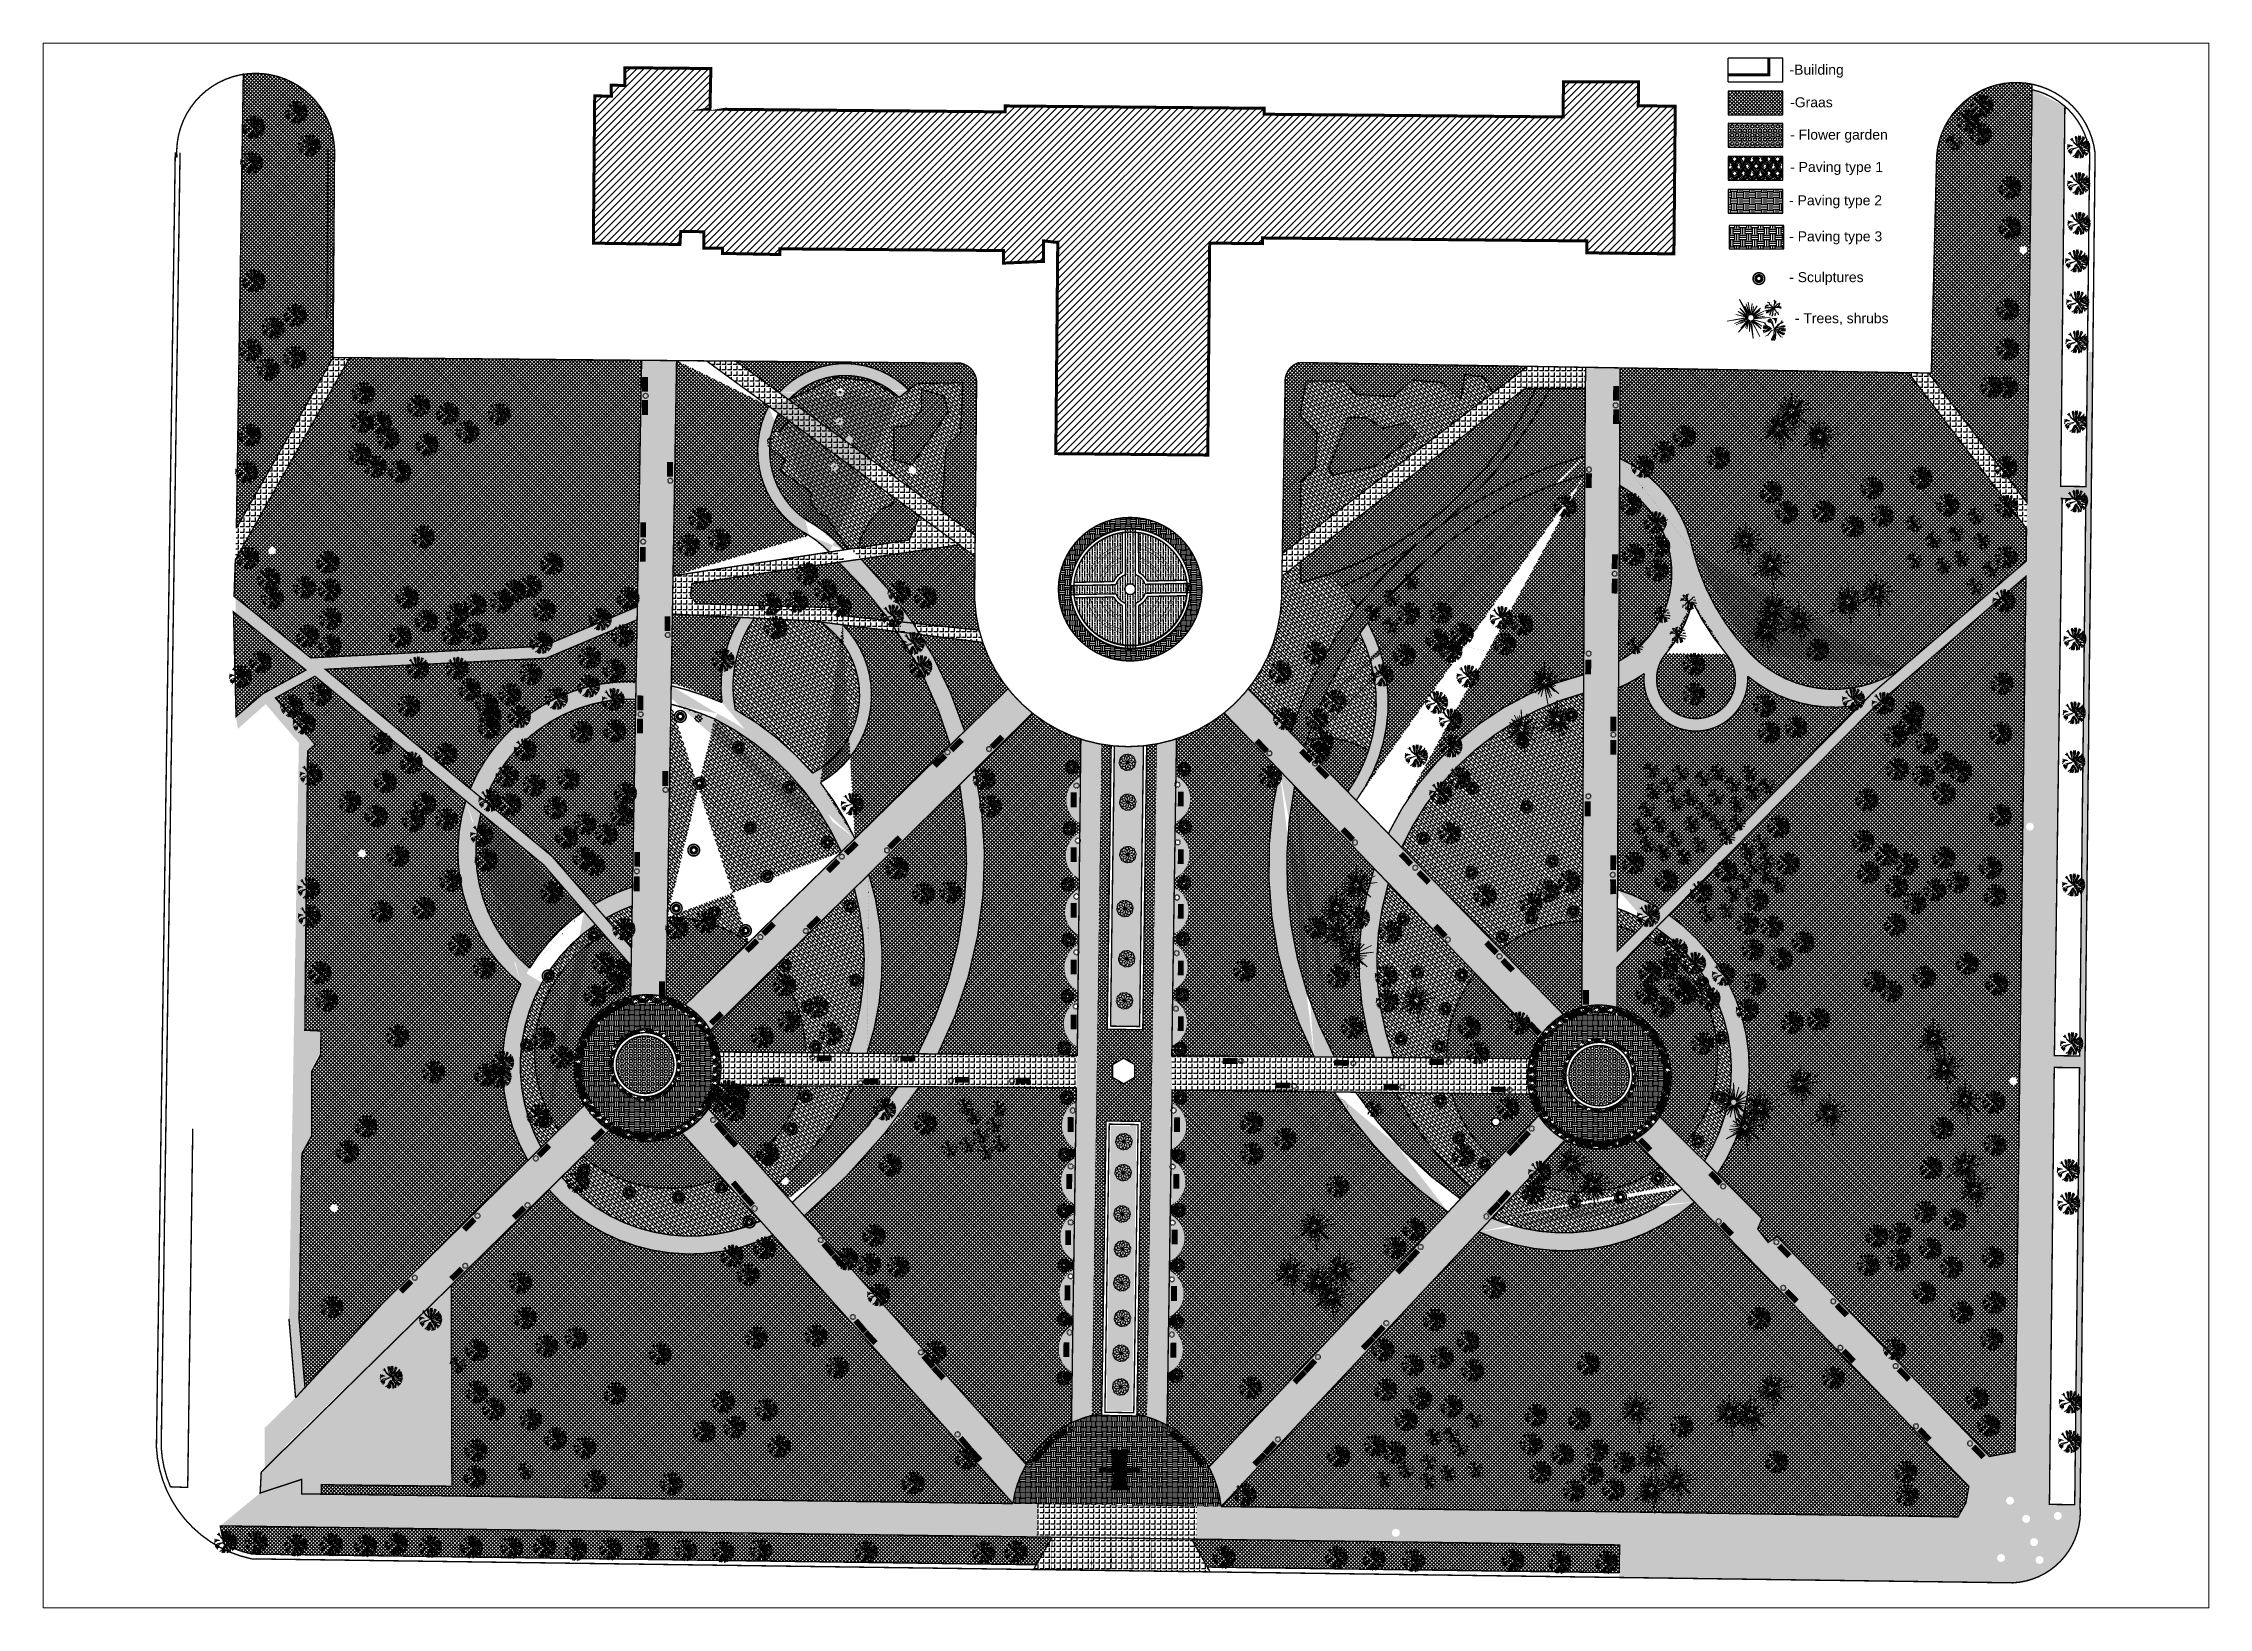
# Paper-space layout 'dwgmodels.com' of a CAD drawing. Header units: millimetres. Extents: x 0 to 257, y 5 to 190.
# The model-space entities are those that its viewports show. They can reach past a viewport. Long polylines and large blocks are cut down to what shows.
import ezdxf

# ---------------------------------------------------------------- set-up
doc = ezdxf.new("R2010")
doc.units = ezdxf.units.MM
doc.linetypes.add('HIDDEN2', pattern=[4.7625, 3.175, -1.5875])
for name, color, linetype, true_color in [('1', 7, 'Continuous', 0x1b5502), ('benches', 7, 'Continuous', 0x37493c), ('graas1', 7, 'Continuous', 0x84f764), ('Paving 1', 7, 'Continuous', 0xf9b36c), ('Paving 3', 7, 'Continuous', 0xbd9c7a), ('Paving2', 7, 'Continuous', 0x403f30)]:
    doc.layers.add(name, color=color, linetype=linetype, true_color=true_color)
for name, color, linetype in [('2', 78, 'Continuous'), ('buildings', 5, 'Continuous'), ('dwgmodels.com', 250, 'Continuous'), ('general plan', 250, 'Continuous'), ('graas', 78, 'Continuous'), ('pict', 7, 'Continuous'), ('plants', 7, 'Continuous')]:
    doc.layers.add(name, color=color, linetype=linetype)
doc.styles.add('style2', font='arial.ttf', dxfattribs={"height": 250})
pattern_1 = [(135, (178254.44, -43759.35), (-224.5064, -224.5064), []), (225, (178254.44, -43759.35), (224.5064, -224.5064), [])]
pattern_2 = [(90, (178254.44, -43759.35), (-698.5, 4e-14), [508, -190.5]), (180, (178254.44, -43759.35), (-9e-14, -698.5), [508, -190.5])]
pattern_3 = [(135, (178254.44, -43759.35), (-224.5064, -224.5064), []), (225, (178254.44, -43759.35), (-224.5064, -673.5192), [793.75, -476.25])]
pattern_4 = [(90, (178254.44, -43759.35), (-635, 635), [635, -635]), (90, (178016.3, -43759.35), (-635, 635), [635, -635]), (90, (177778.2, -43759.35), (-635, 635), [635, -635]), (180, (177698.8, -43680), (-635, -635), [635, -635]), (180, (177698.8, -43441.85), (-635, -635), [635, -635]), (180, (177698.8, -43203.7), (-635, -635), [635, -635])]
pattern_5 = [(270, (249844.4, 468068.98), (317.5, -555.625), [793.75, -158.75, 0, -158.75])]
pattern_6 = [(135, (249921.64, 468121.28), (-561.266008, 336.759605), [2540, -1270]), (225, (249921.64, 468121.28), (561.266008, 336.759605), [2540, -1270])]
pattern_7 = [(90, (129942.5, -73131.06), (-274.96307, 2e-14), [158.75, -158.75]), (150, (129942.5, -73131.06), (-137.48153, -238.125), [158.75, -158.75]), (210, (129805.02, -73051.7), (137.48153, -238.125), [158.75, -158.75])]
pattern_8 = [(135, (249921.64, 468121.28), (-224.5064, -224.5064), []), (225, (249921.64, 468121.28), (224.5064, -224.5064), [])]
pattern_9 = [(135, (249921.64, 468121.28), (-224.5064, -224.5064), []), (225, (249921.64, 468121.28), (-224.5064, -673.5192), [793.75, -476.25])]
pattern_10 = [(90, (249921.64, 468121.3), (-698.5, 4e-14), [508, -190.5]), (180, (249921.64, 468121.3), (-9e-14, -698.5), [508, -190.5])]
pattern_11 = [(90, (249921.64, 468121.3), (-635, 635), [635, -635]), (90, (249683.5, 468121.3), (-635, 635), [635, -635]), (90, (249445.4, 468121.3), (-635, 635), [635, -635]), (180, (249366, 468200.65), (-635, -635), [635, -635]), (180, (249366, 468438.8), (-635, -635), [635, -635]), (180, (249366, 468676.9), (-635, -635), [635, -635])]

psp = doc.layouts.new('dwgmodels.com')

msp = doc.modelspace()

# ---------------------------------------------------------------- texts
at = {"layer": 'pict', "color": 7, "linetype": 'Continuous', "lineweight": 20, "style": 'style2'}
for s, p in [('-Building', (87966, 122453)), ('-Graas', (88044, 118367)), ('- Flower garden', (88044, 114313)), ('- Paving type 1 ', (88044, 110268)), ('- Paving type 2 ', (87912, 106088)), ('- Paving type 3 ', (87926, 101576)), ('- Sculptures', (87926, 96460)), ('- Trees, shrubs', (88631, 91316))]:
    msp.add_text(s, height=1250, dxfattribs=at).set_placement(p)

# ---------------------------------------------------------------- blocks, each defined once
blk = doc.blocks.new('A$C63A62A8E')
at = {"layer": 'plants', "color": 86, "linetype": 'Continuous', "const_width": 0.008, "flags": 128}
for points in [[(1.69, 1.69), (0.94, 1.84), (0.48, 1.93), (0, 1.86)], [(1.76, 1.75), (1.02, 2.58), (0.68, 2.88), (0.45, 3)], [(1.7, 1.68), (1.67, 0.96), (1.55, 0.54), (1.35, 0.26), (1.05, 0.11), (1, 0.12)]]:
    blk.add_lwpolyline(points, dxfattribs=at)
at = {"layer": 'plants', "color": 40, "linetype": 'Continuous', "flags": 128}
for points, const_width in [([(1.74, 1.66), (0.41, 1.41), (0.01, 1.3)], 0.008), ([(1.78, 1.75), (1.37, 2.69), (1.07, 3.27), (1.01, 3.42)], 0.016), ([(1.78, 1.79), (1.84, 2.74), (1.69, 3.27), (1.47, 3.54)], 0.008), ([(1.7, 1.68), (2.27, 0.46), (2.41, 0.06)], 0.008), ([(1.76, 1.75), (2.87, 1.63), (3.31, 1.52), (3.54, 1.41)], 0.008), ([(1.79, 1.79), (2.52, 2.39), (3.04, 2.57), (3.39, 2.55)], 0.008)]:
    blk.add_lwpolyline(points, dxfattribs=dict(at, const_width=const_width))
at = {"layer": 'plants', "color": 102, "linetype": 'Continuous', "flags": 128}
for points in [[(1.67, 1.63), (0.83, 1.14), (0.33, 1.06), (0.09, 1.17)], [(1.81, 1.69), (1.1, 2.09), (0.85, 2.31), (0.42, 2.3), (0.2, 2.71)], [(1.71, 1.61), (1.81, 0.64), (2.03, 0.19), (2.26, 0.05)], [(1.75, 1.77), (2.76, 1.98), (3.4, 2.08), (3.56, 2.11)], [(2.34, 2.48), (3.18, 2.97)]]:
    blk.add_lwpolyline(points, dxfattribs=at)
at = {"layer": 'plants', "linetype": 'Continuous', "flags": 128}
for points in [[(0.91, 0.96), (0.28, 0.81)], [(0.97, 2.66), (0.77, 3.2)], [(1.71, 1.73), (1.24, 0.56), (0.86, 0.16)], [(1.75, 1.86), (1.33, 3.41), (1.43, 3.59)], [(1.61, 0.59), (1.85, 0)], [(1.86, 1.83), (2.13, 2.75), (2.59, 3.15), (2.81, 3.35)], [(1.86, 1.81), (3.36, 2.36), (3.45, 2.55)], [(2.02, 2.64), (1.93, 3.61)], [(2.96, 1.63), (3.52, 1.79)]]:
    blk.add_lwpolyline(points, dxfattribs=at)
at = {"layer": 'plants', "color": 40, "linetype": 'Continuous', "flags": 128}
blk.add_lwpolyline([(1.74, 1.66), (1.17, 1.21), (0.9, 0.88), (0.79, 0.55), (0.83, 0.22), (0.87, 0.18)], dxfattribs=at)
at = {"layer": 'plants', "linetype": 'Continuous', "flags": 128}
for points, const_width in [([(1.77, 1.7), (1.09, 0.63), (0.98, 0.09)], 0.016), ([(1.77, 1.88), (2.36, 2.63), (2.42, 3.23), (2.45, 3.53)], 0.016), ([(1.76, 1.66), (2.31, 1.13), (2.65, 0.81), (2.87, 0.38)], 0.008)]:
    blk.add_lwpolyline(points, dxfattribs=dict(at, const_width=const_width))
at = {"layer": 'plants', "color": 86, "linetype": 'Continuous', "flags": 128}
for points in [[(1.68, 1.75), (2.42, 1.41), (2.75, 1.33), (2.99, 0.98), (3.45, 1.04)], [(1.72, 1.76), (2.88, 3.25)]]:
    blk.add_lwpolyline(points, dxfattribs=at)
at = {"layer": 'plants', "color": 102, "linetype": 'Continuous', "const_width": 0.016, "flags": 128}
blk.add_lwpolyline([(1.79, 1.72), (2.34, 3.53)], dxfattribs=at)

# ---------------------------------------------------------------- hatches: boundary and pattern name
h = msp.add_hatch()
h.set_pattern_fill('ANSI31', color=254, scale=200)
h.paths.add_polyline_path([(-3700, 101642), (-3944, 74974), (15089, 74800), (15332, 101346), (21940, 101286), (21947, 101993), (62590, 101622), (62576, 100128), (73486, 100002), (73655, 118506), (69023, 118548), (69056, 121536), (59646, 121567), (59605, 117153), (22169, 117495), (22175, 118236), (16951, 118284), (17015, 118283), (-4969, 118484), (-5034, 118484), (-10299, 118532), (-10306, 117792), (-47498, 118131), (-47265, 118171), (-47153, 123221), (-57916, 123319), (-57931, 121099), (-59648, 121131), (-59616, 119762), (-61706, 119792), (-61875, 101344), (-51027, 101174), (-50932, 102797), (-48041, 102779), (-48041, 100705), (-45682, 100705), (-45682, 100061), (-38534, 99918), (-38534, 100633), (-10489, 100418), (-10489, 98844), (-5485, 99059), (-5485, 101634), (-3698, 101419), (-3944, 74974)])
at = {"ltscale": 0.8}
h = msp.add_hatch(color=7, dxfattribs=at)
h.paths.add_polyline_path([(-2282, -12681), (-2282, -12830), (-2222, -12865), (-2222, -12682)], flags=16)
h.paths.add_polyline_path([(-2422, -12280), (-2422, -12680), (-2282, -12681), (-2282, -12530), (-2222, -12496), (-2222, -12480), (-2195, -12480), (-2122, -12438), (-2122, -12280)])
h = msp.add_hatch(color=7, dxfattribs=at)
h.paths.add_polyline_path([(-2422, -13080), (-2271, -13080), (-2161, -12900), (-2195, -12880), (-2222, -12880), (-2222, -12865), (-2282, -12830), (-2282, -12681), (-2422, -12680)])
h.paths.add_polyline_path([(-2222, -12682), (-2282, -12681), (-2282, -12830), (-2222, -12865)], flags=17)
for points in [[(-2122, -12923), (-2175, -12892), (-2306, -13080), (-2122, -13080)], [(-2167, -12880), (-2195, -12880), (-2175, -12892)], [(-2150, -12880), (-2161, -12900), (-2122, -12923), (-2122, -12880)], [(-2122, -12180), (-2122, -12682), (-2030, -12683), (-2022, -12180)], [(-2122, -12835), (-2030, -12683), (-2122, -12682)], [(-2122, -12835), (-2122, -13180), (-2038, -13180), (-2030, -12683)], [(-1922, -12215), (-1922, -12180), (-1943, -12180)], [(10627, -12361), (10627, -12756), (10767, -12757), (10767, -12611), (10827, -12576), (10827, -12561), (10853, -12561), (10927, -12518), (10927, -12361)], [(10627, -12756), (10627, -13023), (10781, -12919), (10767, -12911), (10767, -12757)], [(10781, -12919), (10627, -13023), (10627, -13161), (10927, -13161), (10927, -13003), (10853, -12961), (10827, -12961), (10827, -12945)], [(10767, -12757), (10827, -12757), (10827, -12576), (10767, -12611)], [(10767, -12757), (10767, -12911), (10781, -12919), (10827, -12888), (10827, -12757)], [(10827, -12945), (10827, -12759), (10767, -12759), (10767, -12911)], [(10827, -12945), (10827, -12897), (10789, -12924)], [(10927, -12561), (10827, -12561), (10827, -12759), (10927, -12760)], [(10927, -12821), (10927, -12760), (10827, -12759), (10827, -12888)], [(10927, -12961), (10927, -12825), (10827, -12897), (10827, -12961)], [(10927, -12261), (10927, -12760), (11019, -12760), (11027, -12261)], [(10927, -12821), (10927, -13261), (11012, -13261), (11019, -12758)], [(10927, -12760), (10927, -12821), (11016, -12760)], [(11286, -12911), (11286, -12760), (11227, -12759), (11227, -12945)], [(-2324, -19499), (-2297, -19499), (-2224, -19457), (-2224, -19299), (-2524, -19299), (-2524, -19699), (-2384, -19700), (-2384, -19549), (-2324, -19515)], [(-2524, -19699), (-2524, -20099), (-2520, -20099), (-2324, -19894), (-2324, -19884), (-2384, -19849), (-2384, -19700)], [(-2297, -19899), (-2324, -19899), (-2324, -19894), (-2520, -20099), (-2224, -20099), (-2224, -19942)], [(-2382, -19548), (-2384, -19549), (-2384, -19700), (-2324, -19700), (-2324, -19606)], [(-2324, -19884), (-2324, -19700), (-2384, -19700), (-2384, -19849)], [(-2324, -19884), (-2324, -19700), (-2384, -19700), (-2384, -19849)], [(-2382, -19548), (-2324, -19606), (-2324, -19515)], [(-2324, -19499), (-2324, -19700), (-2224, -19701), (-2224, -19499)], [(-2324, -19700), (-2324, -19869), (-2224, -19778), (-2224, -19701)], [(-2324, -19869), (-2324, -19899), (-2224, -19899), (-2224, -19778)], [(-2297, -19499), (-2224, -19499), (-2224, -19457)], [(-2192, -19199), (-2224, -19199), (-2224, -19701), (-2140, -19701), (-2134, -19372)], [(-2147, -19334), (-2199, -19282), (-2224, -19307), (-2224, -19701), (-2169, -19701), (-2060, -19592)], [(-2224, -19789), (-2224, -20199), (-2147, -20199), (-2140, -19701)], [(-2224, -19701), (-2224, -19778), (-2140, -19701)], [(-2192, -19199), (-2134, -19372), (-2132, -19199)], [(-2024, -19701), (-2060, -19592), (-2169, -19701)], [(-2024, -19899), (-2024, -19942), (-1956, -19903), (-1958, -19899)], [(-2024, -19942), (-2024, -20099), (-1890, -20099), (-1956, -19903)], [(-1864, -19702), (-1864, -19849), (-1924, -19884), (-1924, -19899), (-1951, -19899), (-1956, -19903), (-1890, -20099), (-1724, -20099), (-1724, -19703)], [(-1924, -19702), (-1924, -19765), (-1883, -19860), (-1874, -19855), (-1864, -19845), (-1864, -19702)], [(-1924, -19765), (-1924, -19884), (-1883, -19860)], [(10526, -19360), (10526, -19757), (10666, -19757), (10666, -19610), (10726, -19575), (10726, -19560), (10752, -19560), (10826, -19518), (10826, -19360)], [(10526, -19757), (10526, -19926), (10666, -19867), (10666, -19757)], [(10726, -19575), (10666, -19610), (10666, -19757), (10726, -19757)], [(10726, -19945), (10726, -19757), (10666, -19757), (10666, -19910)], [(10726, -19560), (10726, -19757), (10826, -19758), (10826, -19560)], [(10726, -19757), (10726, -19841), (10826, -19799), (10826, -19758)], [(10752, -19560), (10826, -19560), (10826, -19518)], [(10826, -19260), (10826, -19758), (10922, -19758), (10929, -19260)], [(10826, -19758), (10826, -19799), (10922, -19758)], [(11126, -19575), (11126, -19759), (11185, -19759), (11185, -19610)], [(11126, -19575), (11126, -19759), (11185, -19759), (11185, -19610)], [(11126, -19759), (11126, -19877), (11185, -19817), (11185, -19759)], [(11126, -19877), (11126, -19945), (11185, -19910), (11185, -19817)], [(-2653, -26303), (-2653, -26715), (-2513, -26716), (-2513, -26553), (-2453, -26519), (-2453, -26503), (-2427, -26503), (-2353, -26461), (-2353, -26303)], [(-2653, -26703), (-2653, -26918), (-2508, -26856), (-2513, -26853), (-2513, -26704)], [(-2508, -26856), (-2653, -26918), (-2653, -26944), (-2482, -26871)], [(-2482, -26871), (-2453, -26859), (-2453, -26519), (-2513, -26553), (-2513, -26853)], [(-2513, -26704), (-2513, -26853), (-2508, -26856), (-2453, -26833), (-2453, -26704)], [(-2453, -26888), (-2453, -26704), (-2513, -26704), (-2513, -26853)], [(-2508, -26856), (-2482, -26871), (-2453, -26859), (-2453, -26833)], [(-2453, -26503), (-2453, -26716), (-2353, -26716), (-2353, -26503)], [(-2453, -26704), (-2453, -26833), (-2353, -26790), (-2353, -26705)], [(-2353, -26790), (-2453, -26833), (-2453, -26859), (-2353, -26817)], [(-2427, -26503), (-2353, -26503), (-2353, -26461)], [(-2353, -26203), (-2353, -26705), (-2277, -26705), (-2269, -26203)], [(-2353, -26705), (-2353, -26790), (-2278, -26758), (-2277, -26705)], [(-2353, -26790), (-2353, -26817), (-2278, -26785), (-2278, -26758)], [(-2278, -26758), (-2278, -26785), (-2153, -26732), (-2153, -26705)], [(-2277, -26705), (-2278, -26758), (-2153, -26705)], [(-2269, -26203), (-2277, -26705), (-2153, -26705), (-2153, -26203)], [(-2153, -26303), (-2153, -26461), (-2080, -26503), (-2053, -26503), (-2053, -26519), (-1994, -26553), (-1994, -26665), (-1853, -26605), (-1853, -26303)], [(-2153, -26461), (-2153, -26503), (-2080, -26503)], [(-2153, -26503), (-2153, -26705), (-2090, -26706), (-2053, -26690), (-2053, -26503)], [(-2090, -26706), (-2153, -26705), (-2153, -26732)], [(-2053, -26706), (-2053, -26690), (-2090, -26706)], [(-2053, -26519), (-2053, -26690), (-1994, -26665), (-1994, -26553)], [(-1994, -26665), (-2053, -26690), (-2053, -26706), (-1994, -26706)], [(-1994, -26853), (-1994, -26706), (-2053, -26706), (-2053, -26888)], [(-1994, -26665), (-1994, -26706), (-1853, -26706), (-1853, -26605)], [(10425, -26359), (10425, -26756), (10565, -26756), (10565, -26609), (10625, -26574), (10625, -26559), (10651, -26559), (10725, -26517), (10725, -26359)], [(10565, -26802), (10565, -26756), (10425, -26756), (10425, -26826)], [(10425, -26826), (10425, -27159), (10725, -27159), (10725, -27001), (10651, -26959), (10625, -26959), (10625, -26943), (10565, -26909), (10565, -26802)], [(10565, -26609), (10565, -26756), (10625, -26756), (10625, -26574)], [(10565, -26756), (10565, -26802), (10625, -26792), (10625, -26756)], [(10625, -26943), (10625, -26794), (10565, -26805), (10565, -26909)], [(10625, -26756), (10725, -26757), (10725, -26559), (10625, -26559)], [(10625, -26756), (10625, -26792), (10725, -26774), (10725, -26757)], [(10725, -26776), (10625, -26794), (10625, -26959), (10725, -26959)], [(10721, -26945), (10721, -26758), (10661, -26758), (10661, -26910)], [(10725, -26757), (10825, -26757), (10832, -26259), (10725, -26259)], [(10825, -26757), (10725, -26757), (10725, -26774)], [(10725, -26774), (10725, -27259), (10817, -27259), (10825, -26757)], [(11225, -27159), (11225, -26759), (11084, -26758), (11084, -26909), (11025, -26943), (11025, -26959), (10998, -26959), (10925, -27001), (10925, -27159)], [(10925, -26959), (10925, -27001), (10998, -26959)], [(11084, -26758), (11025, -26758), (11025, -26943), (11084, -26909)], [(-2755, -33293), (-2755, -33598), (-2615, -33625), (-2615, -33543), (-2555, -33508), (-2555, -33493), (-2529, -33493), (-2455, -33451), (-2455, -33293)], [(-2755, -33598), (-2755, -33693), (-2615, -33694), (-2615, -33625)], [(-2615, -33543), (-2615, -33634), (-2555, -33644), (-2555, -33508)], [(-2615, -33543), (-2615, -33693), (-2555, -33693), (-2555, -33508)], [(-2615, -33625), (-2615, -33694), (-2555, -33694), (-2555, -33637)], [(-2555, -33877), (-2555, -33743), (-2606, -33693), (-2615, -33693), (-2615, -33843)], [(-2455, -33661), (-2455, -33493), (-2555, -33493), (-2555, -33644)], [(-2555, -33637), (-2555, -33694), (-2455, -33694), (-2455, -33656)], [(-2529, -33493), (-2455, -33493), (-2455, -33451)], [(-2455, -33935), (-2455, -33893), (-2529, -33893)], [(-2455, -33193), (-2455, -33656), (-2371, -33673), (-2363, -33193)], [(-2455, -33656), (-2455, -33694), (-2371, -33695), (-2371, -33673)], [(-2455, -33694), (-2455, -34193), (-2379, -34193), (-2371, -33695)], [(-2371, -33695), (-2379, -34193), (-2255, -34193), (-2255, -33695)], [(-2363, -33193), (-2371, -33673), (-2255, -33695), (-2255, -33193)], [(-2371, -33673), (-2371, -33695), (-2255, -33695)], [(-2255, -33293), (-2255, -33451), (-2182, -33493), (-2155, -33493), (-2155, -33508), (-2096, -33543), (-2096, -33695), (-1955, -33696), (-1955, -33293)], [(-2255, -33451), (-2255, -33493), (-2182, -33493)], [(-2255, -33493), (-2255, -33695), (-2155, -33695), (-2155, -33493)], [(-2255, -33694), (-2255, -33893), (-2155, -33893), (-2155, -33695)], [(-2096, -33696), (-2096, -33843), (-2155, -33877), (-2155, -33893), (-2182, -33893), (-2255, -33935), (-2255, -34093), (-1955, -34093), (-1955, -33697)], [(-2255, -33893), (-2255, -33935), (-2182, -33893)], [(-2155, -33508), (-2155, -33695), (-2096, -33695), (-2096, -33543)], [(-2155, -33508), (-2155, -33695), (-2096, -33695), (-2096, -33543)], [(-2096, -33754), (-2155, -33695), (-2155, -33695), (-2155, -33877), (-2096, -33843)], [(-2096, -33754), (-2096, -33695), (-2155, -33695)], [(10324, -33357), (10324, -33722), (10464, -33734), (10464, -33607), (10524, -33573), (10524, -33557), (10550, -33557), (10624, -33515), (10624, -33357)], [(10464, -33607), (10464, -33734), (10524, -33739), (10524, -33573)], [(10524, -33942), (10524, -33731), (10464, -33726), (10464, -33907)], [(10624, -33747), (10624, -33557), (10524, -33557), (10524, -33739)], [(10624, -33557), (10624, -33515), (10550, -33557)], [(10624, -33257), (10624, -33747), (10727, -33755), (10735, -33257)], [(10624, -33747), (10624, -33755), (10727, -33755)], [(10824, -34257), (10824, -33756), (10727, -33755), (10720, -34257)], [(10824, -33756), (10824, -33257), (10735, -33257), (10727, -33755)], [(10824, -33756), (10924, -33756), (10924, -33557), (10824, -33557)], [(10824, -33756), (10824, -33957), (10924, -33957), (10924, -33756)], [(11124, -34157), (11124, -33757), (10983, -33756), (10983, -33907), (10924, -33942), (10924, -33957), (10897, -33957), (10824, -33999), (10824, -34157)], [(10824, -33957), (10824, -33999), (10897, -33957)], [(10924, -33573), (10924, -33756), (10983, -33756), (10983, -33607)], [(10983, -33756), (10924, -33756), (10924, -33942), (10983, -33907)], [(-2874, -40230), (-2874, -40291), (-2683, -40450), (-2674, -40445), (-2674, -40430), (-2647, -40430), (-2574, -40387), (-2574, -40230)], [(-2674, -40430), (-2674, -40457), (-2574, -40540), (-2574, -40430)], [(-2274, -40445), (-2274, -40628), (-2214, -40628), (-2214, -40480)], [(-2274, -40630), (-2274, -40760), (-2240, -40794), (-2214, -40780), (-2214, -40630)], [(10225, -40233), (10225, -40497), (10365, -40544), (10365, -40483), (10425, -40448), (10425, -40433), (10451, -40433), (10525, -40390), (10525, -40233)], [(10425, -40433), (10425, -40564), (10525, -40597), (10525, -40433)], [(10525, -40632), (10525, -40597), (10425, -40564), (10425, -40632)], [(10525, -40433), (10525, -40390), (10451, -40433)], [(10454, -40484), (10454, -40545), (10514, -40565), (10514, -40449)], [(10525, -40133), (10525, -40597), (10632, -40632), (10639, -40133)], [(10525, -40632), (10631, -40632), (10525, -40597)], [(10625, -41133), (10632, -40632), (10525, -40632), (10525, -41133)], [(10725, -41133), (10725, -40632), (10632, -40632), (10625, -41133)], [(10725, -40390), (10725, -40433), (10798, -40433)], [(10884, -40483), (10825, -40448), (10825, -40817), (10884, -40783)], [(-2274, -40760), (-2274, -40814), (-2240, -40794)], [(2819, -49885, -0.0814013), (3279, -52135), (4021, -52135), (4021, -49885)], [(4021, -49885), (4021, -52135), (4775, -52135, -0.0813342), (5226, -49885)], [(1521, -52135), (1521, -52635), (4021, -52635), (4021, -52135)], [(3281, -52635, -0.0812686), (2840, -54885), (5226, -54885, -0.0813342), (4775, -52635)], [(6521, -52635), (6521, -52135), (4021, -52135), (4021, -52635)], [(4021, -52635), (4021, -54885), (5226, -54885, -0.0813342), (4775, -52635)]]:
    msp.add_hatch(color=7, dxfattribs=at).paths.add_polyline_path(points)
h = msp.add_hatch(color=7, dxfattribs=at)
h.paths.add_polyline_path([(-2282, -12830), (-2282, -12530), (-2222, -12496), (-2222, -12865)], flags=17)
h.paths.add_polyline_path([(-2222, -12480), (-2222, -12682), (-2122, -12682), (-2122, -12480)])
h = msp.add_hatch(color=7, dxfattribs=at)
h.paths.add_polyline_path([(-2282, -12830), (-2282, -12530), (-2222, -12496), (-2222, -12865)], flags=17)
h.paths.add_polyline_path([(-2222, -12682), (-2282, -12681), (-2282, -12830), (-2222, -12865)])
h = msp.add_hatch(color=7, dxfattribs=at)
h.paths.add_polyline_path([(-2282, -12830), (-2282, -12530), (-2222, -12496), (-2222, -12865)], flags=17)
h.paths.add_polyline_path([(-2222, -12682), (-2222, -12880), (-2150, -12880), (-2122, -12835), (-2122, -12682)])
for points in [[(-2122, -12480), (-2122, -12438), (-2195, -12480)], [(-2150, -12880), (-2122, -12880), (-2122, -12835)], [(-1622, -12685), (-1644, -12685), (-1622, -12722)], [(10927, -12561), (10927, -12518), (10853, -12561)], [(10927, -13003), (10927, -12961), (10853, -12961)], [(-2224, -19942), (-2224, -19899), (-2297, -19899)], [(10725, -26559), (10725, -26517), (10651, -26559)], [(10725, -27001), (10725, -26959), (10651, -26959)], [(-2555, -33693), (-2606, -33693), (-2555, -33743)], [(10924, -33573), (10924, -33756), (10983, -33756), (10983, -33607)], [(-2574, -40430), (-2574, -40387), (-2647, -40430)], [(10451, -40833), (10525, -40875), (10525, -40833)]]:
    msp.add_hatch(color=7, dxfattribs=at).paths.add_polyline_path(points, flags=17)
h = msp.add_hatch(color=7, dxfattribs=at)
h.paths.add_polyline_path([(-2030, -12683), (-2038, -13180), (-1922, -13180), (-1922, -12683)])
h.paths.add_polyline_path([(-1922, -12480), (-1922, -12683), (-1822, -12684), (-1822, -12480)], flags=16)
h.paths.add_polyline_path([(-1922, -12880), (-1922, -12923), (-1849, -12880)], flags=16)
h = msp.add_hatch(color=7, dxfattribs=at)
h.paths.add_polyline_path([(-2022, -12180), (-2030, -12683), (-1922, -12683), (-1922, -12215), (-1943, -12180)])
h.paths.add_polyline_path([(-1922, -12480), (-1922, -12683), (-1822, -12684), (-1822, -12480)], flags=16)
h.paths.add_polyline_path([(-1922, -12438), (-1922, -12480), (-1849, -12480)], flags=16)
h = msp.add_hatch(color=7, dxfattribs=at)
h.paths.add_polyline_path([(-1822, -12496), (-1822, -12684), (-1762, -12684), (-1762, -12530)], flags=16)
h.paths.add_polyline_path([(-1922, -12480), (-1922, -12683), (-1822, -12684), (-1822, -12480)], flags=16)
h.paths.add_polyline_path([(-1922, -12438), (-1922, -12480), (-1849, -12480)], flags=16)
h.paths.add_polyline_path([(-1883, -12280), (-1922, -12280), (-1922, -12438), (-1849, -12480), (-1822, -12480), (-1822, -12496), (-1762, -12530), (-1762, -12684), (-1644, -12685)])
h = msp.add_hatch(color=7, dxfattribs=at)
h.paths.add_polyline_path([(-1883, -12280), (-1644, -12685), (-1622, -12685), (-1622, -12280)])
h.paths.add_polyline_path([(-1822, -12496), (-1762, -12530), (-1762, -12830), (-1822, -12865)], flags=17)
h.paths.add_polyline_path([(-1922, -12683), (-1922, -12480), (-1822, -12480), (-1822, -12684)], flags=17)
h.paths.add_polyline_path([(-1922, -12438), (-1849, -12480), (-1922, -12480)], flags=17)
h = msp.add_hatch(color=7, dxfattribs=at)
h.paths.add_polyline_path([(-1822, -12496), (-1762, -12530), (-1762, -12830), (-1822, -12865)], flags=17)
h.paths.add_polyline_path([(-1922, -12683), (-1922, -12480), (-1822, -12480), (-1822, -12684)], flags=17)
h.paths.add_polyline_path([(-1822, -12684), (-1922, -12683), (-1922, -12880), (-1822, -12880)])
h.paths.add_polyline_path([(-1922, -12880), (-1849, -12880), (-1922, -12923)], flags=17)
h = msp.add_hatch(color=7, dxfattribs=at)
h.paths.add_polyline_path([(-1822, -12496), (-1822, -12684), (-1762, -12684), (-1762, -12530)], flags=16)
h.paths.add_polyline_path([(-1922, -12880), (-1922, -12923), (-1849, -12880)], flags=16)
h.paths.add_polyline_path([(-1849, -12880), (-1922, -12923), (-1922, -13080), (-1622, -13080), (-1622, -12722), (-1644, -12685), (-1762, -12684), (-1762, -12830), (-1822, -12865), (-1822, -12880)])
h = msp.add_hatch(color=7, dxfattribs=at)
h.paths.add_polyline_path([(-1822, -12496), (-1762, -12530), (-1762, -12830), (-1822, -12865)])
h.paths.add_polyline_path([(-1822, -12496), (-1822, -12684), (-1762, -12684), (-1762, -12530)], flags=17)
h = msp.add_hatch(color=7, dxfattribs=at)
h.paths.add_polyline_path([(11127, -12761), (11019, -12760), (11012, -13261), (11127, -13261)])
h.paths.add_polyline_path([(11127, -12961), (11200, -12961), (11127, -13003)], flags=17)
h.paths.add_polyline_path([(11127, -12761), (11127, -12561), (11227, -12561), (11227, -12762)], flags=17)
h = msp.add_hatch(color=7, dxfattribs=at)
h.paths.add_polyline_path([(11127, -12761), (11127, -12561), (11227, -12561), (11227, -12762)], flags=17)
h.paths.add_polyline_path([(11127, -12518), (11200, -12561), (11127, -12561)], flags=17)
h.paths.add_polyline_path([(11027, -12261), (11019, -12760), (11127, -12761), (11127, -12261)])
h = msp.add_hatch(color=7, dxfattribs=at)
h.paths.add_polyline_path([(11127, -12561), (11127, -12759), (11227, -12759), (11227, -12561)], flags=16)
h.paths.add_polyline_path([(11227, -12576), (11227, -12759), (11286, -12760), (11286, -12611)], flags=16)
h.paths.add_polyline_path([(11127, -12518), (11127, -12561), (11200, -12561)], flags=16)
h.paths.add_polyline_path([(11127, -12361), (11127, -12518), (11200, -12561), (11227, -12561), (11227, -12576), (11286, -12611), (11286, -12760), (11427, -12761), (11427, -12361)])
h = msp.add_hatch(color=7, dxfattribs=at)
h.paths.add_polyline_path([(11127, -12961), (11200, -12961), (11127, -13003)], flags=17)
h.paths.add_polyline_path([(11227, -12762), (11127, -12761), (11127, -12961), (11227, -12961)])
h.paths.add_polyline_path([(11127, -12761), (11127, -12561), (11227, -12561), (11227, -12762)], flags=17)
h.paths.add_polyline_path([(11227, -12576), (11286, -12611), (11286, -12911), (11227, -12945)], flags=17)
h = msp.add_hatch(color=7, dxfattribs=at)
h.paths.add_polyline_path([(11127, -12961), (11127, -13003), (11200, -12961)], flags=16)
h.paths.add_polyline_path([(11227, -12576), (11227, -12759), (11286, -12760), (11286, -12611)], flags=16)
h.paths.add_polyline_path([(11286, -12760), (11286, -12911), (11227, -12945), (11227, -12961), (11200, -12961), (11127, -13003), (11127, -13161), (11427, -13161), (11427, -12761)])
h = msp.add_hatch(color=7, dxfattribs=at)
h.paths.add_polyline_path([(-2140, -19701), (-2147, -20199), (-2024, -20199), (-2024, -19702), (-2024, -19701)])
h.paths.add_polyline_path([(-2024, -19499), (-2024, -19701), (-1924, -19702), (-1924, -19499)], flags=16)
h = msp.add_hatch(color=7, dxfattribs=at)
h.paths.add_polyline_path([(-2132, -19199), (-2134, -19372), (-2024, -19701), (-2024, -19701), (-2024, -19199)])
h.paths.add_polyline_path([(-2024, -19457), (-2024, -19499), (-1951, -19499)], flags=16)
h.paths.add_polyline_path([(-2024, -19499), (-2024, -19701), (-1924, -19702), (-1924, -19499)], flags=16)
h = msp.add_hatch(color=7, dxfattribs=at)
h.paths.add_polyline_path([(-2024, -19299), (-2024, -19457), (-1951, -19499), (-1924, -19499), (-1924, -19515), (-1864, -19549), (-1864, -19702), (-1724, -19703), (-1724, -19299)])
h.paths.add_polyline_path([(-2024, -19457), (-2024, -19499), (-1951, -19499)], flags=16)
h.paths.add_polyline_path([(-2024, -19499), (-2024, -19701), (-1924, -19702), (-1924, -19499)], flags=16)
h = msp.add_hatch(color=7, dxfattribs=at)
h.paths.add_polyline_path([(-2024, -19701), (-1924, -19702), (-1924, -19499), (-2024, -19499)], flags=17)
h.paths.add_polyline_path([(-2024, -19702), (-2024, -19899), (-1958, -19899)])
h = msp.add_hatch(color=7, dxfattribs=at)
h.paths.add_polyline_path([(-2024, -19701), (-1924, -19702), (-1924, -19499), (-2024, -19499)], flags=17)
h.paths.add_polyline_path([(-1924, -19702), (-2024, -19701), (-2024, -19702), (-1958, -19899), (-1924, -19899)])
h = msp.add_hatch(color=7, dxfattribs=at)
h.paths.add_polyline_path([(-2024, -19701), (-1924, -19702), (-1924, -19499), (-2024, -19499)], flags=17)
h.paths.add_polyline_path([(-1924, -19515), (-1924, -19702), (-1864, -19702), (-1864, -19549)])
h = msp.add_hatch(color=7, dxfattribs=at)
h.paths.add_polyline_path([(-2024, -19701), (-1924, -19702), (-1924, -19499), (-2024, -19499)], flags=17)
h.paths.add_polyline_path([(-1924, -19515), (-1924, -19702), (-1864, -19702), (-1864, -19549)], flags=17)
h = msp.add_hatch(color=7, dxfattribs=at)
h.paths.add_polyline_path([(10752, -19960), (10826, -20002), (10826, -19960)], flags=16)
h.paths.add_polyline_path([(10666, -19910), (10666, -19867), (10526, -19926), (10526, -20160), (10826, -20160), (10826, -20002), (10752, -19960), (10726, -19960), (10726, -19945)])
h = msp.add_hatch(color=7, dxfattribs=at)
h.paths.add_polyline_path([(10726, -19841), (10726, -19960), (10826, -19960), (10826, -19799)])
h.paths.add_polyline_path([(10752, -19960), (10826, -20002), (10826, -19960)], flags=16)
h = msp.add_hatch(color=7, dxfattribs=at)
h.paths.add_polyline_path([(10752, -19960), (10826, -20002), (10826, -19960)], flags=16)
h.paths.add_polyline_path([(10826, -19799), (10826, -20260), (10915, -20260), (10922, -19758)])
h = msp.add_hatch(color=7, dxfattribs=at)
h.paths.add_polyline_path([(10922, -19758), (10915, -20260), (11026, -20260), (11026, -19759)])
h.paths.add_polyline_path([(11026, -19960), (11099, -19960), (11026, -20002)], flags=17)
h.paths.add_polyline_path([(11026, -19759), (11026, -19560), (11126, -19560), (11126, -19759)], flags=17)
h = msp.add_hatch(color=7, dxfattribs=at)
h.paths.add_polyline_path([(11026, -19260), (10929, -19260), (10922, -19758), (11026, -19759)])
h.paths.add_polyline_path([(11026, -19518), (11099, -19560), (11026, -19560)], flags=17)
h.paths.add_polyline_path([(11026, -19759), (11026, -19560), (11126, -19560), (11126, -19759)], flags=17)
h = msp.add_hatch(color=7, dxfattribs=at)
h.paths.add_polyline_path([(11026, -19518), (11026, -19560), (11099, -19560)], flags=16)
h.paths.add_polyline_path([(11026, -19560), (11026, -19759), (11126, -19759), (11126, -19560)], flags=16)
h.paths.add_polyline_path([(11026, -19360), (11026, -19518), (11099, -19560), (11126, -19560), (11126, -19575), (11185, -19610), (11185, -19759), (11326, -19760), (11326, -19360)])
h = msp.add_hatch(color=7, dxfattribs=at)
h.paths.add_polyline_path([(11026, -19759), (11026, -19560), (11126, -19560), (11126, -19759)], flags=17)
h.paths.add_polyline_path([(11126, -19575), (11126, -19759), (11185, -19759), (11185, -19610)], flags=17)
h = msp.add_hatch(color=7, dxfattribs=at)
h.paths.add_polyline_path([(11126, -19759), (11026, -19759), (11026, -19960), (11126, -19960)])
h.paths.add_polyline_path([(11026, -19960), (11099, -19960), (11026, -20002)], flags=17)
h.paths.add_polyline_path([(11026, -19759), (11026, -19560), (11126, -19560), (11126, -19759)], flags=17)
h = msp.add_hatch(color=7, dxfattribs=at)
h.paths.add_polyline_path([(11026, -19960), (11026, -20002), (11099, -19960)], flags=16)
h.paths.add_polyline_path([(11185, -19759), (11185, -19910), (11126, -19945), (11126, -19960), (11099, -19960), (11026, -20002), (11026, -20160), (11326, -20160), (11326, -19760)])
h = msp.add_hatch(color=7, dxfattribs=at)
h.paths.add_polyline_path([(-2353, -26946), (-2427, -26903), (-2353, -26903)], flags=17)
h.paths.add_polyline_path([(-2353, -27103), (-2353, -26946), (-2427, -26903), (-2453, -26903), (-2453, -26888), (-2482, -26871), (-2653, -26944), (-2653, -27103)])
h = msp.add_hatch(color=7, dxfattribs=at)
h.paths.add_polyline_path([(-2453, -26859), (-2453, -26903), (-2353, -26903), (-2353, -26817)])
h.paths.add_polyline_path([(-2353, -26946), (-2427, -26903), (-2353, -26903)], flags=17)
h = msp.add_hatch(color=7, dxfattribs=at)
h.paths.add_polyline_path([(-2427, -26903), (-2353, -26946), (-2353, -26903)], flags=16)
h.paths.add_polyline_path([(-2353, -26817), (-2353, -27203), (-2285, -27203), (-2278, -26785)])
h = msp.add_hatch(color=7, dxfattribs=at)
h.paths.add_polyline_path([(-2153, -26903), (-2153, -26946), (-2080, -26903)], flags=16)
h.paths.add_polyline_path([(-2278, -26785), (-2285, -27203), (-2153, -27203), (-2153, -26732)])
h = msp.add_hatch(color=7, dxfattribs=at)
h.paths.add_polyline_path([(-2153, -26903), (-2153, -26946), (-2080, -26903)], flags=16)
h.paths.add_polyline_path([(-2053, -26888), (-2053, -26903), (-2080, -26903), (-2153, -26946), (-2153, -27103), (-1853, -27103), (-1853, -26707), (-1994, -26706), (-1994, -26853)])
h = msp.add_hatch(color=7, dxfattribs=at)
h.paths.add_polyline_path([(-2091, -26706), (-2153, -26732), (-2153, -26903), (-2053, -26903), (-2053, -26706)])
h.paths.add_polyline_path([(-2153, -26903), (-2153, -26946), (-2080, -26903)], flags=16)
h = msp.add_hatch(color=7, dxfattribs=at)
h.paths.add_polyline_path([(11025, -26559), (11025, -26758), (10925, -26758), (10925, -26559)], flags=17)
h.paths.add_polyline_path([(10825, -26757), (10817, -27259), (10925, -27259), (10925, -26758)])
h = msp.add_hatch(color=7, dxfattribs=at)
h.paths.add_polyline_path([(10925, -26758), (10925, -26259), (10832, -26259), (10825, -26757)])
h.paths.add_polyline_path([(10925, -26559), (11025, -26559), (11025, -26758), (10925, -26758)], flags=17)
h.paths.add_polyline_path([(10925, -26559), (10925, -26517), (10998, -26559)], flags=17)
h = msp.add_hatch(color=7, dxfattribs=at)
h.paths.add_polyline_path([(11225, -26359), (10925, -26359), (10925, -26517), (10998, -26559), (11025, -26559), (11025, -26574), (11084, -26609), (11084, -26758), (11225, -26759)])
h.paths.add_polyline_path([(10925, -26559), (10925, -26758), (11025, -26758), (11025, -26559)], flags=17)
h.paths.add_polyline_path([(10925, -26559), (10998, -26559), (10925, -26517)], flags=17)
h = msp.add_hatch(color=7, dxfattribs=at)
h.paths.add_polyline_path([(11025, -26559), (11025, -26758), (10925, -26758), (10925, -26559)], flags=17)
h.paths.add_polyline_path([(10925, -26758), (10925, -26959), (11025, -26959), (11025, -26758)])
h = msp.add_hatch(color=7, dxfattribs=at)
h.paths.add_polyline_path([(11025, -26559), (11025, -26758), (10925, -26758), (10925, -26559)], flags=17)
h.paths.add_polyline_path([(11025, -26574), (11025, -26758), (11084, -26758), (11084, -26609)], flags=17)
h = msp.add_hatch(color=7, dxfattribs=at)
h.paths.add_polyline_path([(-2615, -33843), (-2615, -33694), (-2755, -33693), (-2755, -34093), (-2455, -34093), (-2455, -33935), (-2529, -33893), (-2555, -33893), (-2555, -33877)])
h.paths.add_polyline_path([(-2555, -33694), (-2555, -33893), (-2455, -33893), (-2455, -33694)], flags=16)
h = msp.add_hatch(color=7, dxfattribs=at)
h.paths.add_polyline_path([(10524, -33942), (10464, -33907), (10464, -33607), (10524, -33573)], flags=17)
h.paths.add_polyline_path([(10624, -33957), (10624, -33759), (10524, -33759), (10524, -33957)])
h.paths.add_polyline_path([(10624, -34157), (10624, -33999), (10550, -33957), (10524, -33957), (10524, -33942), (10464, -33907), (10464, -33758), (10324, -33758), (10324, -34157)])
h = msp.add_hatch(color=7, dxfattribs=at)
h.paths.add_polyline_path([(10464, -33754), (10464, -33907), (10524, -33942), (10524, -33754)], flags=16)
h.paths.add_polyline_path([(10324, -33722), (10324, -33753), (10464, -33754), (10464, -33734)])
h = msp.add_hatch(color=7, dxfattribs=at)
h.paths.add_polyline_path([(10464, -33754), (10464, -33907), (10524, -33942), (10524, -33754)], flags=16)
h.paths.add_polyline_path([(10524, -33754), (10524, -33957), (10624, -33957), (10624, -33755)], flags=16)
h.paths.add_polyline_path([(10464, -33734), (10464, -33754), (10524, -33754), (10524, -33739)])
h = msp.add_hatch(color=7, dxfattribs=at)
h.paths.add_polyline_path([(10464, -33754), (10464, -33907), (10524, -33942), (10524, -33754)], flags=16)
h.paths.add_polyline_path([(10524, -33754), (10524, -33957), (10624, -33957), (10624, -33755)], flags=16)
h.paths.add_polyline_path([(10524, -33739), (10524, -33754), (10624, -33755), (10624, -33747)])
h = msp.add_hatch(color=7, dxfattribs=at)
h.paths.add_polyline_path([(10624, -33755), (10624, -33957), (10524, -33957), (10524, -33754)], flags=17)
h.paths.add_polyline_path([(10720, -34257), (10727, -33755), (10624, -33755), (10624, -34257)])
h = msp.add_hatch(color=7, dxfattribs=at)
h.paths.add_polyline_path([(10624, -33957), (10624, -33759), (10524, -33759), (10524, -33957)], flags=17)
h.paths.add_polyline_path([(10624, -33999), (10624, -33957), (10550, -33957)], flags=17)
h = msp.add_hatch(color=7, dxfattribs=at)
h.paths.add_polyline_path([(10824, -33357), (10824, -33515), (10897, -33557), (10924, -33557), (10924, -33573), (10983, -33607), (10983, -33756), (11124, -33757), (11124, -33357)])
h.paths.add_polyline_path([(10824, -33515), (10824, -33557), (10897, -33557)], flags=17)
h = msp.add_hatch(color=7, dxfattribs=at)
h.paths.add_polyline_path([(-2734, -40630), (-2734, -40780), (-2674, -40814), (-2674, -40630)], flags=16)
h.paths.add_polyline_path([(-2874, -40291), (-2874, -40630), (-2734, -40630), (-2734, -40480), (-2683, -40450)])
h = msp.add_hatch(color=7, dxfattribs=at)
h.paths.add_polyline_path([(-2674, -40630), (-2674, -40830), (-2574, -40830), (-2574, -40630)], flags=16)
h.paths.add_polyline_path([(-2734, -40630), (-2734, -40780), (-2674, -40814), (-2674, -40630)], flags=16)
h.paths.add_polyline_path([(-2734, -40780), (-2734, -40630), (-2874, -40630), (-2874, -41030), (-2574, -41030), (-2574, -40872), (-2647, -40830), (-2674, -40830), (-2674, -40814)])
h = msp.add_hatch(color=7, dxfattribs=at)
h.paths.add_polyline_path([(-2674, -40628), (-2574, -40628), (-2574, -40552), (-2674, -40480)])
h.paths.add_polyline_path([(-2574, -40830), (-2574, -40628), (-2674, -40628), (-2674, -40830)], flags=17)
h.paths.add_polyline_path([(-2674, -40445), (-2734, -40480), (-2734, -40628), (-2674, -40628)], flags=17)
h = msp.add_hatch(color=7, dxfattribs=at)
h.paths.add_polyline_path([(-2734, -40480), (-2734, -40630), (-2674, -40630), (-2674, -40457), (-2683, -40450)])
h.paths.add_polyline_path([(-2674, -40630), (-2674, -40830), (-2574, -40830), (-2574, -40630)], flags=16)
h.paths.add_polyline_path([(-2734, -40630), (-2734, -40780), (-2674, -40814), (-2674, -40630)], flags=16)
h = msp.add_hatch(color=7, dxfattribs=at)
h.paths.add_polyline_path([(-2574, -40540), (-2466, -40630), (-2459, -40130), (-2574, -40130)])
h.paths.add_polyline_path([(-2574, -40830), (-2674, -40830), (-2674, -40630), (-2574, -40630)], flags=17)
h = msp.add_hatch(color=7, dxfattribs=at)
h.paths.add_polyline_path([(-2468, -40629), (-2574, -40540), (-2574, -40629)])
h.paths.add_polyline_path([(-2574, -40830), (-2574, -40629), (-2674, -40628), (-2674, -40830)], flags=17)
h = msp.add_hatch(color=7, dxfattribs=at)
h.paths.add_polyline_path([(-2674, -40628), (-2674, -40830), (-2574, -40830), (-2574, -40628)], flags=17)
h.paths.add_polyline_path([(-2574, -40872), (-2574, -40830), (-2647, -40830)], flags=17)
h = msp.add_hatch(color=7, dxfattribs=at)
h.paths.add_polyline_path([(-2574, -40630), (-2574, -41130), (-2474, -41130), (-2466, -40630)])
h.paths.add_polyline_path([(-2574, -40830), (-2674, -40830), (-2674, -40630), (-2574, -40630)], flags=17)
h = msp.add_hatch(color=7, dxfattribs=at)
h.paths.add_polyline_path([(-2374, -40830), (-2301, -40830), (-2374, -40872)], flags=17)
h.paths.add_polyline_path([(-2466, -40630), (-2474, -41130), (-2374, -41130), (-2374, -40630)])
h = msp.add_hatch(color=7, dxfattribs=at)
h.paths.add_polyline_path([(-2466, -40630), (-2374, -40630), (-2374, -40130), (-2459, -40130)])
h.paths.add_polyline_path([(-2374, -40387), (-2301, -40430), (-2374, -40430)], flags=17)
h = msp.add_hatch(color=7, dxfattribs=at)
h.paths.add_polyline_path([(-2374, -40430), (-2374, -40630), (-2274, -40630), (-2274, -40430)], flags=16)
h.paths.add_polyline_path([(-2374, -40387), (-2374, -40430), (-2301, -40430)], flags=16)
h.paths.add_polyline_path([(-2374, -40230), (-2374, -40387), (-2301, -40430), (-2274, -40430), (-2274, -40445), (-2214, -40480), (-2214, -40630), (-2074, -40630), (-2074, -40230)])
h = msp.add_hatch(color=7, dxfattribs=at)
h.paths.add_polyline_path([(-2374, -40628), (-2274, -40628), (-2274, -40430), (-2374, -40430)], flags=17)
h.paths.add_polyline_path([(-2274, -40628), (-2374, -40628), (-2374, -40830), (-2274, -40830)])
h = msp.add_hatch(color=7, dxfattribs=at)
h.paths.add_polyline_path([(-2374, -40628), (-2274, -40628), (-2274, -40430), (-2374, -40430)], flags=17)
h.paths.add_polyline_path([(-2274, -40445), (-2274, -40628), (-2214, -40628), (-2214, -40480)], flags=17)
h = msp.add_hatch(color=7, dxfattribs=at)
h.paths.add_polyline_path([(-2374, -40830), (-2374, -40872), (-2301, -40830)], flags=16)
h.paths.add_polyline_path([(-2214, -40630), (-2214, -40780), (-2274, -40814), (-2274, -40830), (-2301, -40830), (-2374, -40872), (-2374, -41030), (-2074, -41030), (-2074, -40630)])
h = msp.add_hatch(color=7, dxfattribs=at)
h.paths.add_polyline_path([(10425, -40817), (10365, -40783), (10365, -40483), (10425, -40448)], flags=17)
h.paths.add_polyline_path([(10225, -40632), (10365, -40632), (10365, -40544), (10225, -40497)])
h = msp.add_hatch(color=7, dxfattribs=at)
h.paths.add_polyline_path([(10425, -40817), (10365, -40783), (10365, -40483), (10425, -40448)], flags=17)
h.paths.add_polyline_path([(10525, -41033), (10525, -40875), (10451, -40833), (10425, -40833), (10425, -40817), (10365, -40783), (10365, -40632), (10225, -40632), (10225, -41033)])
h = msp.add_hatch(color=7, dxfattribs=at)
h.paths.add_polyline_path([(10425, -40817), (10365, -40783), (10365, -40483), (10425, -40448)], flags=17)
h.paths.add_polyline_path([(10525, -40833), (10525, -40632), (10425, -40632), (10425, -40833)])
h = msp.add_hatch(color=7, dxfattribs=at)
h.paths.add_polyline_path([(10725, -40632), (10725, -40133), (10639, -40133), (10632, -40632)])
h.paths.add_polyline_path([(10725, -40433), (10825, -40433), (10825, -40632), (10725, -40632)], flags=17)
h = msp.add_hatch(color=7, dxfattribs=at)
h.paths.add_polyline_path([(10825, -40433), (10825, -40448), (10884, -40483), (10884, -40632), (11025, -40632), (11025, -40233), (10725, -40233), (10725, -40390), (10798, -40433)])
h.paths.add_polyline_path([(10725, -40433), (10825, -40433), (10825, -40632), (10725, -40632)], flags=17)
h = msp.add_hatch(color=7, dxfattribs=at)
h.paths.add_polyline_path([(10825, -40448), (10825, -40632), (10884, -40632), (10884, -40483)], flags=17)
h.paths.add_polyline_path([(10725, -40433), (10825, -40433), (10825, -40632), (10725, -40632)], flags=17)
h = msp.add_hatch(color=7, dxfattribs=at)
h.paths.add_polyline_path([(10825, -40448), (10825, -40632), (10884, -40632), (10884, -40483)])
h.paths.add_polyline_path([(10725, -40433), (10825, -40433), (10825, -40632), (10725, -40632)], flags=17)
h = msp.add_hatch(color=7, dxfattribs=at)
h.paths.add_polyline_path([(10725, -40833), (10798, -40833), (10725, -40875)], flags=17)
h.paths.add_polyline_path([(10725, -40632), (10725, -40833), (10825, -40833), (10825, -40632)])
h.paths.add_polyline_path([(10725, -40433), (10825, -40433), (10825, -40632), (10725, -40632)], flags=17)
h = msp.add_hatch(color=7, dxfattribs=at)
h.paths.add_polyline_path([(10725, -40833), (10725, -40875), (10798, -40833)], flags=16)
h.paths.add_polyline_path([(10825, -40817), (10825, -40833), (10798, -40833), (10725, -40875), (10725, -41033), (11025, -41033), (11025, -40633), (10884, -40632), (10884, -40783)])
at = {"layer": 'benches', "linetype": 'Continuous'}
h = msp.add_hatch(color=256, dxfattribs=at)
h.paths.add_polyline_path([(-55743, 82768), (-55074, 82766), (-55070, 83857), (-55739, 83860)])
h.paths.add_polyline_path([(-55739, 83860), (-55070, 83857), (-55068, 84133), (-55738, 84084)])
h.paths.add_polyline_path([(-55738, 84084), (-55068, 84133), (-55067, 84549), (-55736, 84552)])
h = msp.add_hatch(color=256, dxfattribs=at)
h.paths.add_polyline_path([(-55743, 79867), (-55074, 79864), (-55070, 80955), (-55739, 80958)])
h.paths.add_polyline_path([(-55739, 80958), (-55070, 80955), (-55068, 81232), (-55738, 81182)])
h.paths.add_polyline_path([(-55738, 81182), (-55068, 81232), (-55067, 81648), (-55736, 81650)])
h = msp.add_hatch(color=256, dxfattribs=at)
h.paths.add_polyline_path([(66562, 81625), (65892, 81633), (65906, 82724), (66575, 82716)])
h.paths.add_polyline_path([(66575, 82716), (65906, 82724), (65909, 83001), (66578, 82940)])
h.paths.add_polyline_path([(66578, 82940), (65909, 83001), (65914, 83417), (66584, 83408)])
h = msp.add_hatch(color=256, dxfattribs=at)
h.paths.add_polyline_path([(66564, 78713), (65895, 78722), (65908, 79813), (66578, 79805)])
h.paths.add_polyline_path([(66578, 79805), (65908, 79813), (65912, 80089), (66581, 80029)])
h.paths.add_polyline_path([(66581, 80029), (65912, 80089), (65917, 80505), (66586, 80497)])
h = msp.add_hatch(color=256, dxfattribs=at)
h.paths.add_polyline_path([(-52603, 72111), (-51933, 72108), (-51929, 73199), (-52598, 73202)])
h.paths.add_polyline_path([(-52598, 73202), (-51929, 73199), (-51928, 73476), (-52597, 73426)])
h.paths.add_polyline_path([(-52597, 73426), (-51928, 73476), (-51926, 73892), (-52596, 73894)])
h = msp.add_hatch(color=256, dxfattribs=at)
h.paths.add_polyline_path([(63134, 70699), (62464, 70716), (62493, 71808), (63162, 71790)])
h.paths.add_polyline_path([(63162, 71790), (62493, 71808), (62500, 72084), (63168, 72014)])
h.paths.add_polyline_path([(63168, 72014), (62500, 72084), (62511, 72500), (63180, 72483)])
h = msp.add_hatch(color=256, dxfattribs=at)
h.paths.add_polyline_path([(-55972, 64539), (-55302, 64536), (-55298, 65628), (-55967, 65630)])
h.paths.add_polyline_path([(-55967, 65630), (-55298, 65628), (-55297, 65904), (-55966, 65855)])
h.paths.add_polyline_path([(-55966, 65855), (-55297, 65904), (-55295, 66320), (-55964, 66323)])
h = msp.add_hatch(color=256, dxfattribs=at)
h.paths.add_polyline_path([(-56016, 61464), (-55346, 61462), (-55342, 62553), (-56011, 62556)])
h.paths.add_polyline_path([(-56011, 62556), (-55342, 62553), (-55341, 62829), (-56011, 62780)])
h.paths.add_polyline_path([(-56011, 62780), (-55341, 62829), (-55339, 63246), (-56009, 63248)])
h = msp.add_hatch(color=256, dxfattribs=at)
h.paths.add_polyline_path([(66394, 60533), (65724, 60551), (65753, 61642), (66422, 61625)])
h.paths.add_polyline_path([(66422, 61625), (65753, 61642), (65760, 61918), (66428, 61849)])
h.paths.add_polyline_path([(66428, 61849), (65760, 61918), (65770, 62334), (66440, 62317)])
h = msp.add_hatch(color=256, dxfattribs=at)
h.paths.add_polyline_path([(66378, 57478), (65709, 57495), (65737, 58587), (66407, 58569)])
h.paths.add_polyline_path([(66407, 58569), (65737, 58587), (65745, 58863), (66412, 58793)])
h.paths.add_polyline_path([(66412, 58793), (65745, 58863), (65755, 59279), (66425, 59261)])
h = msp.add_hatch(color=256, dxfattribs=at)
h.paths.add_polyline_path([(-52921, 52795), (-52252, 52792), (-52248, 53884), (-52917, 53886)])
h.paths.add_polyline_path([(-52917, 53886), (-52248, 53884), (-52246, 54160), (-52916, 54110)])
h.paths.add_polyline_path([(-52916, 54110), (-52246, 54160), (-52245, 54576), (-52914, 54579)])
h = msp.add_hatch(color=256, dxfattribs=at)
h.paths.add_polyline_path([(63067, 47352), (62397, 47369), (62426, 48460), (63095, 48443)])
h.paths.add_polyline_path([(63095, 48443), (62426, 48460), (62433, 48736), (63101, 48667)])
h.paths.add_polyline_path([(63101, 48667), (62433, 48736), (62443, 49152), (63113, 49135)])
h = msp.add_hatch(color=256, dxfattribs=at)
h.paths.add_polyline_path([(-56324, 42860), (-55654, 42857), (-55650, 43949), (-56319, 43951)])
h.paths.add_polyline_path([(-56319, 43951), (-55650, 43949), (-55649, 44225), (-56318, 44175)])
h.paths.add_polyline_path([(-56318, 44175), (-55649, 44225), (-55647, 44641), (-56317, 44644)])
h = msp.add_hatch(color=256, dxfattribs=at)
h.paths.add_polyline_path([(-56375, 39957), (-55705, 39954), (-55701, 41046), (-56370, 41048)])
h.paths.add_polyline_path([(-56370, 41048), (-55701, 41046), (-55700, 41322), (-56369, 41273)])
h.paths.add_polyline_path([(-56369, 41273), (-55700, 41322), (-55698, 41738), (-56367, 41741)])
h = msp.add_hatch(color=256, dxfattribs=at)
h.paths.add_polyline_path([(66232, 40215), (65562, 40216), (65564, 41307), (66234, 41306)])
h.paths.add_polyline_path([(66234, 41306), (65564, 41307), (65565, 41584), (66234, 41530)])
h.paths.add_polyline_path([(66234, 41530), (65565, 41584), (65566, 42000), (66235, 41999)])
h = msp.add_hatch(color=256, dxfattribs=at)
h.paths.add_polyline_path([(-15520, 38864), (-15988, 39343), (-16769, 38580), (-16301, 38101)])
h.paths.add_polyline_path([(-16301, 38101), (-16769, 38580), (-16966, 38387), (-16461, 37945)])
h.paths.add_polyline_path([(-16461, 37945), (-16966, 38387), (-17264, 38096), (-16796, 37618)])
h = msp.add_hatch(color=256, dxfattribs=at)
h.paths.add_polyline_path([(-10440, 39241), (-10908, 39719), (-11689, 38957), (-11221, 38478)])
h.paths.add_polyline_path([(-11221, 38478), (-11689, 38957), (-11887, 38764), (-11382, 38321)])
h.paths.add_polyline_path([(-11382, 38321), (-11887, 38764), (-12184, 38473), (-11717, 37994)])
h = msp.add_hatch(color=256, dxfattribs=at)
h.paths.add_polyline_path([(20986, 38770), (21468, 39235), (22226, 38449), (21744, 37985)])
h.paths.add_polyline_path([(21744, 37985), (22226, 38449), (22418, 38251), (21900, 37823)])
h.paths.add_polyline_path([(21900, 37823), (22418, 38251), (22707, 37951), (22225, 37486)])
h = msp.add_hatch(color=256, dxfattribs=at)
h.paths.add_polyline_path([(20986, 38770), (21468, 39235), (22226, 38449), (21744, 37985)])
h.paths.add_polyline_path([(21744, 37985), (22226, 38449), (22418, 38251), (21900, 37823)])
h.paths.add_polyline_path([(21900, 37823), (22418, 38251), (22707, 37951), (22225, 37486)])
h = msp.add_hatch(color=256, dxfattribs=at)
h.paths.add_polyline_path([(26572, 37521), (27054, 37986), (27812, 37201), (27330, 36736)])
h.paths.add_polyline_path([(27330, 36736), (27812, 37201), (28004, 37002), (27486, 36575)])
h.paths.add_polyline_path([(27486, 36575), (28004, 37002), (28293, 36702), (27811, 36238)])
h = msp.add_hatch(color=256, dxfattribs=at)
h.paths.add_polyline_path([(66240, 37286), (65571, 37287), (65573, 38379), (66242, 38377)])
h.paths.add_polyline_path([(66242, 38377), (65573, 38379), (65573, 38655), (66243, 38601)])
h.paths.add_polyline_path([(66243, 38601), (65573, 38655), (65574, 39071), (66243, 39070)])
h = msp.add_hatch(color=256, dxfattribs=at)
h.paths.add_polyline_path([(-17595, 36903), (-18063, 37382), (-18844, 36619), (-18376, 36140)])
h.paths.add_polyline_path([(-18376, 36140), (-18844, 36619), (-19041, 36427), (-18536, 35984)])
h.paths.add_polyline_path([(-18536, 35984), (-19041, 36427), (-19339, 36136), (-18871, 35657)])
h = msp.add_hatch(color=256, dxfattribs=at)
h.paths.add_polyline_path([(28588, 35500), (29069, 35964), (29827, 35179), (29346, 34714)])
h.paths.add_polyline_path([(29346, 34714), (29827, 35179), (30019, 34980), (29501, 34553)])
h.paths.add_polyline_path([(29501, 34553), (30019, 34980), (30308, 34680), (29826, 34216)])
h = msp.add_hatch(color=256, dxfattribs=at)
h.paths.add_polyline_path([(-53199, 33387), (-52529, 33385), (-52525, 34476), (-53194, 34479)])
h.paths.add_polyline_path([(-53194, 34479), (-52525, 34476), (-52524, 34753), (-53193, 34703)])
h.paths.add_polyline_path([(-53193, 34703), (-52524, 34753), (-52522, 35169), (-53191, 35171)])
h = msp.add_hatch(color=256, dxfattribs=at)
h.paths.add_polyline_path([(11374, 30831), (12043, 30828), (12048, 31920), (11378, 31922)])
h.paths.add_polyline_path([(11378, 31922), (12048, 31920), (12049, 32196), (11379, 32146)])
h.paths.add_polyline_path([(11379, 32146), (12049, 32196), (12051, 32612), (11381, 32615)])
h = msp.add_hatch(color=256, dxfattribs=at)
h.paths.add_polyline_path([(-2055, 30716), (-1386, 30713), (-1381, 31804), (-2051, 31807)])
h.paths.add_polyline_path([(-2051, 31807), (-1381, 31804), (-1380, 32081), (-2050, 32031)])
h.paths.add_polyline_path([(-2050, 32031), (-1380, 32081), (-1378, 32497), (-2048, 32500)])
h = msp.add_hatch(color=256, dxfattribs=at)
h.paths.add_polyline_path([(63021, 29584), (62352, 29584), (62353, 30676), (63022, 30675)])
h.paths.add_polyline_path([(63022, 30675), (62353, 30676), (62353, 30952), (63022, 30899)])
h.paths.add_polyline_path([(63022, 30899), (62353, 30952), (62353, 31368), (63023, 31368)])
h = msp.add_hatch(color=256, dxfattribs=at)
h.paths.add_polyline_path([(31768, 27671), (32250, 28135), (33008, 27350), (32526, 26885)])
h.paths.add_polyline_path([(32526, 26885), (33008, 27350), (33199, 27151), (32681, 26724)])
h.paths.add_polyline_path([(32681, 26724), (33199, 27151), (33488, 26851), (33007, 26387)])
h = msp.add_hatch(color=256, dxfattribs=at)
h.paths.add_polyline_path([(-56725, 23249), (-56056, 23246), (-56051, 24337), (-56721, 24340)])
h.paths.add_polyline_path([(-56721, 24340), (-56051, 24337), (-56050, 24614), (-56720, 24564)])
h.paths.add_polyline_path([(-56720, 24564), (-56050, 24614), (-56048, 25030), (-56718, 25032)])
h = msp.add_hatch(color=256, dxfattribs=at)
h.paths.add_polyline_path([(-28692, 25922), (-29160, 26401), (-29941, 25639), (-29473, 25160)])
h.paths.add_polyline_path([(-29473, 25160), (-29941, 25639), (-30138, 25446), (-29633, 25003)])
h.paths.add_polyline_path([(-29633, 25003), (-30138, 25446), (-30436, 25155), (-29968, 24676)])
h = msp.add_hatch(color=256, dxfattribs=at)
h.paths.add_polyline_path([(-23283, 26631), (-23750, 27110), (-24531, 26347), (-24064, 25868)])
h.paths.add_polyline_path([(-24064, 25868), (-24531, 26347), (-24729, 26154), (-24224, 25712)])
h.paths.add_polyline_path([(-24224, 25712), (-24729, 26154), (-25027, 25864), (-24559, 25385)])
h = msp.add_hatch(color=256, dxfattribs=at)
h.paths.add_polyline_path([(-2055, 23858), (-1386, 23855), (-1381, 24947), (-2051, 24950)])
h.paths.add_polyline_path([(-2051, 24950), (-1381, 24947), (-1380, 25223), (-2050, 25174)])
h.paths.add_polyline_path([(-2050, 25174), (-1380, 25223), (-1378, 25639), (-2048, 25642)])
h = msp.add_hatch(color=256, dxfattribs=at)
h.paths.add_polyline_path([(11374, 23598), (12043, 23595), (12048, 24686), (11378, 24689)])
h.paths.add_polyline_path([(11378, 24689), (12048, 24686), (12049, 24963), (11379, 24913)])
h.paths.add_polyline_path([(11379, 24913), (12049, 24963), (12051, 25379), (11381, 25381)])
h = msp.add_hatch(color=256, dxfattribs=at)
h.paths.add_polyline_path([(39065, 24586), (39546, 25050), (40304, 24265), (39822, 23800)])
h.paths.add_polyline_path([(39822, 23800), (40304, 24265), (40496, 24066), (39978, 23639)])
h.paths.add_polyline_path([(39978, 23639), (40496, 24066), (40785, 23767), (40303, 23302)])
h = msp.add_hatch(color=256, dxfattribs=at)
h.paths.add_polyline_path([(66205, 22833), (65536, 22844), (65553, 23935), (66223, 23925)])
h.paths.add_polyline_path([(66223, 23925), (65553, 23935), (65558, 24212), (66226, 24149)])
h.paths.add_polyline_path([(66226, 24149), (65558, 24212), (65565, 24628), (66234, 24617)])
h = msp.add_hatch(color=256, dxfattribs=at)
h.paths.add_polyline_path([(-56775, 20191), (-56105, 20189), (-56101, 21280), (-56770, 21283)])
h.paths.add_polyline_path([(-56770, 21283), (-56101, 21280), (-56100, 21556), (-56769, 21507)])
h.paths.add_polyline_path([(-56769, 21507), (-56100, 21556), (-56098, 21973), (-56767, 21975)])
h = msp.add_hatch(color=256, dxfattribs=at)
h.paths.add_polyline_path([(-30970, 23710), (-31438, 24189), (-32219, 23426), (-31752, 22947)])
h.paths.add_polyline_path([(-31752, 22947), (-32219, 23426), (-32417, 23233), (-31912, 22791)])
h.paths.add_polyline_path([(-31912, 22791), (-32417, 23233), (-32715, 22942), (-32247, 22463)])
h = msp.add_hatch(color=256, dxfattribs=at)
h.paths.add_polyline_path([(41276, 22306), (41758, 22771), (42515, 21985), (42034, 21520)])
h.paths.add_polyline_path([(42034, 21520), (42515, 21985), (42707, 21786), (42189, 21359)])
h.paths.add_polyline_path([(42189, 21359), (42707, 21786), (42996, 21487), (42514, 21022)])
h = msp.add_hatch(color=256, dxfattribs=at)
h.paths.add_polyline_path([(66217, 19826), (65547, 19820), (65537, 20911), (66207, 20917)])
h.paths.add_polyline_path([(66207, 20917), (65537, 20911), (65535, 21188), (66205, 21141)])
h.paths.add_polyline_path([(66205, 21141), (65535, 21188), (65531, 21604), (66201, 21610)])
h = msp.add_hatch(color=256, dxfattribs=at)
h.paths.add_polyline_path([(-39061, 15839), (-39529, 16318), (-40310, 15556), (-39842, 15077)])
h.paths.add_polyline_path([(-39842, 15077), (-40310, 15556), (-40507, 15363), (-40002, 14920)])
h.paths.add_polyline_path([(-40002, 14920), (-40507, 15363), (-40805, 15072), (-40337, 14593)])
h = msp.add_hatch(color=256, dxfattribs=at)
h.paths.add_polyline_path([(-33411, 16576), (-33878, 17055), (-34659, 16292), (-34192, 15813)])
h.paths.add_polyline_path([(-34192, 15813), (-34659, 16292), (-34857, 16099), (-34352, 15657)])
h.paths.add_polyline_path([(-34352, 15657), (-34857, 16099), (-35155, 15808), (-34687, 15329)])
h = msp.add_hatch(color=256, dxfattribs=at)
h.paths.add_polyline_path([(-2055, 16862), (-1386, 16859), (-1381, 17951), (-2051, 17953)])
h.paths.add_polyline_path([(-2051, 17953), (-1381, 17951), (-1380, 18227), (-2050, 18178)])
h.paths.add_polyline_path([(-2050, 18178), (-1380, 18227), (-1378, 18643), (-2048, 18646)])
h = msp.add_hatch(color=256, dxfattribs=at)
h.paths.add_polyline_path([(11374, 16740), (12043, 16737), (12048, 17829), (11378, 17832)])
h.paths.add_polyline_path([(11378, 17832), (12048, 17829), (12049, 18105), (11379, 18056)])
h.paths.add_polyline_path([(11379, 18056), (12049, 18105), (12051, 18521), (11381, 18524)])
h = msp.add_hatch(color=256, dxfattribs=at)
h.paths.add_polyline_path([(-41142, 13721), (-41610, 14200), (-42391, 13437), (-41923, 12958)])
h.paths.add_polyline_path([(-41923, 12958), (-42391, 13437), (-42588, 13244), (-42083, 12801)])
h.paths.add_polyline_path([(-42083, 12801), (-42588, 13244), (-42886, 12953), (-42418, 12474)])
h = msp.add_hatch(color=256, dxfattribs=at)
h.paths.add_polyline_path([(43366, 15559), (43848, 16024), (44606, 15238), (44124, 14774)])
h.paths.add_polyline_path([(44124, 14774), (44606, 15238), (44798, 15040), (44280, 14612)])
h.paths.add_polyline_path([(44280, 14612), (44798, 15040), (45086, 14740), (44605, 14275)])
h = msp.add_hatch(color=256, dxfattribs=at)
h.paths.add_polyline_path([(49776, 13475), (50258, 13940), (51016, 13154), (50534, 12690)])
h.paths.add_polyline_path([(50534, 12690), (51016, 13154), (51208, 12956), (50690, 12528)])
h.paths.add_polyline_path([(50690, 12528), (51208, 12956), (51497, 12656), (51015, 12191)])
h = msp.add_hatch(color=256, dxfattribs=at)
h.paths.add_polyline_path([(-2055, 9767), (-1386, 9765), (-1381, 10856), (-2051, 10859)])
h.paths.add_polyline_path([(-2051, 10859), (-1381, 10856), (-1380, 11132), (-2050, 11083)])
h.paths.add_polyline_path([(-2050, 11083), (-1380, 11132), (-1378, 11548), (-2048, 11551)])
h = msp.add_hatch(color=256, dxfattribs=at)
h.paths.add_polyline_path([(11374, 9642), (12043, 9639), (12048, 10731), (11378, 10734)])
h.paths.add_polyline_path([(11378, 10734), (12048, 10731), (12049, 11007), (11379, 10958)])
h.paths.add_polyline_path([(11379, 10958), (12049, 11007), (12051, 11423), (11381, 11426)])
h = msp.add_hatch(color=256, dxfattribs=at)
h.paths.add_polyline_path([(51793, 11295), (52275, 11760), (53033, 10974), (52551, 10509)])
h.paths.add_polyline_path([(52551, 10509), (53033, 10974), (53224, 10775), (52706, 10348)])
h.paths.add_polyline_path([(52706, 10348), (53224, 10775), (53513, 10476), (53032, 10011)])
h = msp.add_hatch(color=256, dxfattribs=at)
h.paths.add_polyline_path([(-53612, 7051), (-52943, 7048), (-52938, 8140), (-53608, 8143)])
h.paths.add_polyline_path([(-53608, 8143), (-52938, 8140), (-52937, 8416), (-53607, 8367)])
h.paths.add_polyline_path([(-53607, 8367), (-52937, 8416), (-52936, 8832), (-53605, 8835)])
h = msp.add_hatch(color=256, dxfattribs=at)
h.paths.add_polyline_path([(-60901, 4090), (-61284, 4640), (-60388, 5263), (-60005, 4714)])
h.paths.add_polyline_path([(-60005, 4714), (-60388, 5263), (-60161, 5421), (-59821, 4842)])
h.paths.add_polyline_path([(-59821, 4842), (-60161, 5421), (-59819, 5659), (-59437, 5109)])
h = msp.add_hatch(color=256, dxfattribs=at)
h.paths.add_polyline_path([(-58763, 5549), (-58978, 6183), (-57944, 6533), (-57729, 5899)])
h.paths.add_polyline_path([(-57729, 5899), (-57944, 6533), (-57682, 6621), (-57517, 5970)])
h.paths.add_polyline_path([(-57517, 5970), (-57682, 6621), (-57288, 6755), (-57073, 6121)])
h = msp.add_hatch(color=256, dxfattribs=at)
h.paths.add_polyline_path([(-50855, 5227), (-50561, 5829), (-51541, 6308), (-51835, 5706)])
h.paths.add_polyline_path([(-51835, 5706), (-51541, 6308), (-51790, 6429), (-52037, 5805)])
h.paths.add_polyline_path([(-52037, 5805), (-51790, 6429), (-52163, 6612), (-52457, 6010)])
h = msp.add_hatch(color=256, dxfattribs=at)
h.paths.add_polyline_path([(62810, 5968), (62140, 5964), (62133, 7055), (62802, 7060)])
h.paths.add_polyline_path([(62802, 7060), (62133, 7055), (62131, 7331), (62801, 7284)])
h.paths.add_polyline_path([(62801, 7284), (62131, 7331), (62128, 7748), (62798, 7752)])
h = msp.add_hatch(color=256, dxfattribs=at)
h.paths.add_polyline_path([(-62440, 2019), (-62988, 2403), (-62362, 3297), (-61814, 2913)])
h.paths.add_polyline_path([(-61814, 2913), (-62362, 3297), (-62204, 3523), (-61685, 3096)])
h.paths.add_polyline_path([(-61685, 3096), (-62204, 3523), (-61965, 3864), (-61417, 3480)])
h = msp.add_hatch(color=256, dxfattribs=at)
h.paths.add_polyline_path([(-45593, 4596), (-46061, 5075), (-46842, 4312), (-46374, 3833)])
h.paths.add_polyline_path([(-46374, 3833), (-46842, 4312), (-47040, 4119), (-46535, 3677)])
h.paths.add_polyline_path([(-46535, 3677), (-47040, 4119), (-47337, 3829), (-46870, 3350)])
h = msp.add_hatch(color=256, dxfattribs=at)
h.paths.add_polyline_path([(-2055, 2887), (-1386, 2884), (-1381, 3975), (-2051, 3978)])
h.paths.add_polyline_path([(-2051, 3978), (-1381, 3975), (-1380, 4252), (-2050, 4202)])
h.paths.add_polyline_path([(-2050, 4202), (-1380, 4252), (-1378, 4668), (-2048, 4670)])
h = msp.add_hatch(color=256, dxfattribs=at)
h.paths.add_polyline_path([(11374, 2669), (12043, 2666), (12048, 3758), (11378, 3761)])
h.paths.add_polyline_path([(11378, 3761), (12048, 3758), (12049, 4034), (11379, 3985)])
h.paths.add_polyline_path([(11379, 3985), (12049, 4034), (12051, 4450), (11381, 4453)])
h = msp.add_hatch(color=256, dxfattribs=at)
h.paths.add_polyline_path([(55179, 3327), (55661, 3791), (56418, 3006), (55937, 2541)])
h.paths.add_polyline_path([(55937, 2541), (56418, 3006), (56610, 2807), (56092, 2380)])
h.paths.add_polyline_path([(56092, 2380), (56610, 2807), (56899, 2507), (56417, 2043)])
h = msp.add_hatch(color=256, dxfattribs=at)
h.paths.add_polyline_path([(60313, 4022), (60037, 4632), (61031, 5081), (61307, 4471)])
h.paths.add_polyline_path([(61307, 4471), (61031, 5081), (61283, 5195), (61511, 4564)])
h.paths.add_polyline_path([(61511, 4564), (61283, 5195), (61662, 5367), (61938, 4757)])
h = msp.add_hatch(color=256, dxfattribs=at)
h.paths.add_polyline_path([(68042, 4123), (68275, 4751), (67252, 5131), (67019, 4504)])
h.paths.add_polyline_path([(67019, 4504), (67252, 5131), (66994, 5228), (66809, 4582)])
h.paths.add_polyline_path([(66809, 4582), (66994, 5228), (66604, 5373), (66370, 4746)])
h = msp.add_hatch(color=256, dxfattribs=at)
h.paths.add_polyline_path([(70065, 2558), (70487, 3078), (69639, 3765), (69217, 3245)])
h.paths.add_polyline_path([(69217, 3245), (69639, 3765), (69424, 3939), (69043, 3386)])
h.paths.add_polyline_path([(69043, 3386), (69424, 3939), (69101, 4201), (68679, 3681)])
h = msp.add_hatch(color=256, dxfattribs=at)
h.paths.add_polyline_path([(-63301, -422), (-63934, -206), (-63581, 827), (-62948, 611)])
h.paths.add_polyline_path([(-62948, 611), (-63581, 827), (-63492, 1089), (-62875, 823)])
h.paths.add_polyline_path([(-62875, 823), (-63492, 1089), (-63357, 1482), (-62724, 1266)])
h = msp.add_hatch(color=256, dxfattribs=at)
h.paths.add_polyline_path([(-46950, 4), (-46330, 258), (-46745, 1268), (-47364, 1013)])
h.paths.add_polyline_path([(-47364, 1013), (-46745, 1268), (-46850, 1523), (-47450, 1221)])
h.paths.add_polyline_path([(-47450, 1221), (-46850, 1523), (-47008, 1908), (-47628, 1654)])
h = msp.add_hatch(color=256, dxfattribs=at)
h.paths.add_polyline_path([(56263, -860), (55651, -587), (56096, 410), (56707, 137)])
h.paths.add_polyline_path([(56707, 137), (56096, 410), (56209, 662), (56799, 341)])
h.paths.add_polyline_path([(56799, 341), (56209, 662), (56378, 1042), (56990, 769)])
h = msp.add_hatch(color=256, dxfattribs=at)
h.paths.add_polyline_path([(71530, 485), (72089, 852), (71490, 1765), (70931, 1397)])
h.paths.add_polyline_path([(70931, 1397), (71490, 1765), (71338, 1996), (70808, 1585)])
h.paths.add_polyline_path([(70808, 1585), (71338, 1996), (71110, 2344), (70550, 1976)])
h = msp.add_hatch(color=256, dxfattribs=at)
h.paths.add_polyline_path([(-63382, -3241), (-64051, -3274), (-64105, -2184), (-63437, -2151)])
h.paths.add_polyline_path([(-63437, -2151), (-64105, -2184), (-64119, -1908), (-63448, -1927)])
h.paths.add_polyline_path([(-63448, -1927), (-64119, -1908), (-64140, -1493), (-63471, -1459)])
h = msp.add_hatch(color=256, dxfattribs=at)
h.paths.add_polyline_path([(-32063, -1088), (-32069, -418), (-33161, -429), (-33154, -1098)])
h.paths.add_polyline_path([(-33154, -1098), (-33161, -429), (-33437, -431), (-33378, -1100)])
h.paths.add_polyline_path([(-33378, -1100), (-33437, -431), (-33853, -435), (-33847, -1105)])
h = msp.add_hatch(color=256, dxfattribs=at)
h.paths.add_polyline_path([(-21583, -1123), (-21590, -453), (-22681, -464), (-22675, -1133)])
h.paths.add_polyline_path([(-22675, -1133), (-22681, -464), (-22957, -466), (-22899, -1135)])
h.paths.add_polyline_path([(-22899, -1135), (-22957, -466), (-23374, -470), (-23367, -1140)])
h = msp.add_hatch(color=256, dxfattribs=at)
h.paths.add_polyline_path([(17008, -1457), (17009, -788), (18101, -789), (18100, -1458)])
h.paths.add_polyline_path([(18100, -1458), (18101, -789), (18377, -789), (18324, -1458)])
h.paths.add_polyline_path([(18324, -1458), (18377, -789), (18793, -789), (18792, -1459)])
h = msp.add_hatch(color=256, dxfattribs=at)
h.paths.add_polyline_path([(30939, -1642), (30965, -973), (32056, -1016), (32030, -1685)])
h.paths.add_polyline_path([(32030, -1685), (32056, -1016), (32332, -1027), (32254, -1694)])
h.paths.add_polyline_path([(32254, -1694), (32332, -1027), (32748, -1043), (32722, -1712)])
h = msp.add_hatch(color=256, dxfattribs=at)
h.paths.add_polyline_path([(42885, -1585), (42885, -916), (43977, -915), (43977, -1585)])
h.paths.add_polyline_path([(43977, -1585), (43977, -915), (44253, -915), (44201, -1585)])
h.paths.add_polyline_path([(44201, -1585), (44253, -915), (44669, -915), (44669, -1584)])
h = msp.add_hatch(color=256, dxfattribs=at)
h.paths.add_polyline_path([(71804, -319), (72456, -167), (72703, -1231), (72051, -1382)])
h.paths.add_polyline_path([(72051, -1382), (72703, -1231), (72766, -1500), (72102, -1600)])
h.paths.add_polyline_path([(72102, -1600), (72766, -1500), (72860, -1905), (72208, -2057)])
h = msp.add_hatch(color=256, dxfattribs=at)
h.paths.add_polyline_path([(-62635, -5683), (-63268, -5901), (-63623, -4868), (-62990, -4651)])
h.paths.add_polyline_path([(-62990, -4651), (-63623, -4868), (-63713, -4607), (-63063, -4439)])
h.paths.add_polyline_path([(-63063, -4439), (-63713, -4607), (-63848, -4214), (-63215, -3996)])
h = msp.add_hatch(color=256, dxfattribs=at)
h.paths.add_polyline_path([(-48024, -6422), (-47423, -6718), (-46942, -5738), (-47543, -5443)])
h.paths.add_polyline_path([(-47543, -5443), (-46942, -5738), (-46820, -5490), (-47444, -5242)])
h.paths.add_polyline_path([(-47444, -5242), (-46820, -5490), (-46637, -5117), (-47237, -4821)])
h = msp.add_hatch(color=256, dxfattribs=at)
h.paths.add_polyline_path([(-38040, -3871), (-38046, -3201), (-39138, -3212), (-39131, -3881)])
h.paths.add_polyline_path([(-39131, -3881), (-39138, -3212), (-39414, -3214), (-39356, -3883)])
h.paths.add_polyline_path([(-39356, -3883), (-39414, -3214), (-39830, -3218), (-39824, -3887)])
h = msp.add_hatch(color=256, dxfattribs=at)
h.paths.add_polyline_path([(-26173, -4002), (-26180, -3332), (-27271, -3343), (-27265, -4012)])
h.paths.add_polyline_path([(-27265, -4012), (-27271, -3343), (-27547, -3345), (-27489, -4014)])
h.paths.add_polyline_path([(-27489, -4014), (-27547, -3345), (-27964, -3349), (-27957, -4019)])
h = msp.add_hatch(color=256, dxfattribs=at)
h.paths.add_polyline_path([(-14761, -3798), (-14768, -3129), (-15859, -3139), (-15853, -3809)])
h.paths.add_polyline_path([(-15853, -3809), (-15859, -3139), (-16135, -3142), (-16077, -3811)])
h.paths.add_polyline_path([(-16077, -3811), (-16135, -3142), (-16552, -3146), (-16545, -3815)])
h = msp.add_hatch(color=256, dxfattribs=at)
h.paths.add_polyline_path([(-7158, -3908), (-7164, -3239), (-8256, -3249), (-8250, -3919)])
h.paths.add_polyline_path([(-8250, -3919), (-8256, -3249), (-8532, -3252), (-8474, -3921)])
h.paths.add_polyline_path([(-8474, -3921), (-8532, -3252), (-8948, -3256), (-8942, -3925)])
h = msp.add_hatch(color=256, dxfattribs=at)
h.paths.add_polyline_path([(23602, -4521), (23601, -3851), (24693, -3850), (24694, -4519)])
h.paths.add_polyline_path([(24694, -4519), (24693, -3850), (24969, -3849), (24918, -4519)])
h.paths.add_polyline_path([(24918, -4519), (24969, -3849), (25385, -3849), (25386, -4518)])
h = msp.add_hatch(color=256, dxfattribs=at)
h.paths.add_polyline_path([(37144, -4675), (37153, -4006), (38245, -4022), (38235, -4691)])
h.paths.add_polyline_path([(38235, -4691), (38245, -4022), (38521, -4026), (38459, -4694)])
h.paths.add_polyline_path([(38459, -4694), (38521, -4026), (38937, -4032), (38927, -4701)])
h = msp.add_hatch(color=256, dxfattribs=at)
h.paths.add_polyline_path([(50598, -5009), (50605, -4340), (51697, -4353), (51689, -5022)])
h.paths.add_polyline_path([(51689, -5022), (51697, -4353), (51973, -4356), (51913, -5025)])
h.paths.add_polyline_path([(51913, -5025), (51973, -4356), (52389, -4361), (52381, -5030)])
h = msp.add_hatch(color=256, dxfattribs=at)
h.paths.add_polyline_path([(56873, -6948), (56251, -7194), (55849, -6179), (56472, -5933)])
h.paths.add_polyline_path([(56472, -5933), (55849, -6179), (55748, -5922), (56389, -5725)])
h.paths.add_polyline_path([(56389, -5725), (55748, -5922), (55594, -5535), (56217, -5289)])
h = msp.add_hatch(color=256, dxfattribs=at)
h.paths.add_polyline_path([(72167, -4761), (72833, -4830), (72946, -3744), (72280, -3675)])
h.paths.add_polyline_path([(72280, -3675), (72946, -3744), (72975, -3470), (72303, -3452)])
h.paths.add_polyline_path([(72303, -3452), (72975, -3470), (73018, -3056), (72352, -2986)])
h = msp.add_hatch(color=256, dxfattribs=at)
h.paths.add_polyline_path([(71290, -7159), (71910, -7410), (72320, -6399), (71700, -6147)])
h.paths.add_polyline_path([(71700, -6147), (72320, -6399), (72424, -6143), (71784, -5940)])
h.paths.add_polyline_path([(71784, -5940), (72424, -6143), (72580, -5757), (71960, -5506)])
h = msp.add_hatch(color=256, dxfattribs=at)
h.paths.add_polyline_path([(-60425, -10029), (-60893, -9550), (-61674, -10313), (-61206, -10792)])
h.paths.add_polyline_path([(-61206, -10792), (-61674, -10313), (-61871, -10506), (-61366, -10948)])
h.paths.add_polyline_path([(-61366, -10948), (-61871, -10506), (-62169, -10796), (-61702, -11275)])
h = msp.add_hatch(color=256, dxfattribs=at)
h.paths.add_polyline_path([(-57788, -9902), (-58069, -10509), (-59060, -10051), (-58779, -9444)])
h.paths.add_polyline_path([(-58779, -9444), (-59060, -10051), (-59311, -9935), (-58982, -9349)])
h.paths.add_polyline_path([(-58982, -9349), (-59311, -9935), (-59688, -9760), (-59407, -9153)])
h = msp.add_hatch(color=256, dxfattribs=at)
h.paths.add_polyline_path([(-56828, -10148), (-56864, -10817), (-55774, -10874), (-55738, -10206)])
h.paths.add_polyline_path([(-55738, -10206), (-55774, -10874), (-55498, -10889), (-55515, -10218)])
h.paths.add_polyline_path([(-55515, -10218), (-55498, -10889), (-55082, -10911), (-55047, -10242)])
h = msp.add_hatch(color=256, dxfattribs=at)
h.paths.add_polyline_path([(-54049, -10263), (-53897, -10915), (-52834, -10668), (-52986, -10016)])
h.paths.add_polyline_path([(-52986, -10016), (-52834, -10668), (-52565, -10605), (-52768, -9965)])
h.paths.add_polyline_path([(-52768, -9965), (-52565, -10605), (-52160, -10511), (-52312, -9859)])
h = msp.add_hatch(color=256, dxfattribs=at)
h.paths.add_polyline_path([(-45050, -10060), (-45559, -10496), (-46269, -9667), (-45760, -9231)])
h.paths.add_polyline_path([(-45760, -9231), (-46269, -9667), (-46448, -9457), (-45906, -9061)])
h.paths.add_polyline_path([(-45906, -9061), (-46448, -9457), (-46719, -9141), (-46211, -8706)])
h = msp.add_hatch(color=256, dxfattribs=at)
h.paths.add_polyline_path([(-43773, -11471), (-44266, -11925), (-45005, -11121), (-44512, -10668)])
h.paths.add_polyline_path([(-44512, -10668), (-45005, -11121), (-45192, -10918), (-44664, -10503)])
h.paths.add_polyline_path([(-44664, -10503), (-45192, -10918), (-45473, -10611), (-44981, -10158)])
h = msp.add_hatch(color=256, dxfattribs=at)
h.paths.add_polyline_path([(-2428, -9964), (-1758, -9967), (-1754, -8875), (-2423, -8872)])
h.paths.add_polyline_path([(-2423, -8872), (-1754, -8875), (-1753, -8599), (-2422, -8648)])
h.paths.add_polyline_path([(-2422, -8648), (-1753, -8599), (-1751, -8183), (-2420, -8180)])
h = msp.add_hatch(color=256, dxfattribs=at)
h.paths.add_polyline_path([(10910, -9972), (11579, -9974), (11584, -8883), (10914, -8880)])
h.paths.add_polyline_path([(10914, -8880), (11584, -8883), (11585, -8606), (10915, -8656)])
h.paths.add_polyline_path([(10915, -8656), (11585, -8606), (11586, -8190), (10917, -8188)])
h = msp.add_hatch(color=256, dxfattribs=at)
h.paths.add_polyline_path([(53837, -11140), (54332, -11591), (55067, -10783), (54572, -10333)])
h.paths.add_polyline_path([(54572, -10333), (55067, -10783), (55253, -10579), (54723, -10167)])
h.paths.add_polyline_path([(54723, -10167), (55253, -10579), (55533, -10271), (55038, -9821)])
h = msp.add_hatch(color=256, dxfattribs=at)
h.paths.add_polyline_path([(62971, -11094), (62828, -11748), (61762, -11514), (61905, -10861)])
h.paths.add_polyline_path([(61905, -10861), (61762, -11514), (61492, -11455), (61686, -10813)])
h.paths.add_polyline_path([(61686, -10813), (61492, -11455), (61086, -11366), (61229, -10712)])
h = msp.add_hatch(color=256, dxfattribs=at)
h.paths.add_polyline_path([(66381, -10996), (66644, -11612), (67648, -11183), (67385, -10568)])
h.paths.add_polyline_path([(67385, -10568), (67648, -11183), (67902, -11075), (67591, -10480)])
h.paths.add_polyline_path([(67591, -10480), (67902, -11075), (68285, -10912), (68022, -10296)])
h = msp.add_hatch(color=256, dxfattribs=at)
h.paths.add_polyline_path([(69013, -11202), (69495, -10738), (70253, -11523), (69771, -11988)])
h.paths.add_polyline_path([(69771, -11988), (70253, -11523), (70444, -11722), (69926, -12149)])
h.paths.add_polyline_path([(69926, -12149), (70444, -11722), (70733, -12021), (70252, -12486)])
h = msp.add_hatch(color=256, dxfattribs=at)
h.paths.add_polyline_path([(-67212, -11945), (-67679, -11467), (-68460, -12229), (-67993, -12708)])
h.paths.add_polyline_path([(-67993, -12708), (-68460, -12229), (-68658, -12422), (-68153, -12865)])
h.paths.add_polyline_path([(-68153, -12865), (-68658, -12422), (-68956, -12713), (-68488, -13192)])
h = msp.add_hatch(color=256, dxfattribs=at)
h.paths.add_polyline_path([(52519, -12512), (52998, -12980), (53760, -12199), (53281, -11731)])
h.paths.add_polyline_path([(53281, -11731), (53760, -12199), (53953, -12001), (53438, -11571)])
h.paths.add_polyline_path([(53438, -11571), (53953, -12001), (54244, -11703), (53765, -11236)])
h = msp.add_hatch(color=256, dxfattribs=at)
h.paths.add_polyline_path([(65521, -11079), (65565, -11747), (64476, -11819), (64432, -11151)])
h.paths.add_polyline_path([(64432, -11151), (64476, -11819), (64200, -11837), (64208, -11166)])
h.paths.add_polyline_path([(64208, -11166), (64200, -11837), (63785, -11864), (63741, -11196)])
h = msp.add_hatch(color=256, dxfattribs=at)
h.paths.add_polyline_path([(-42947, -17492), (-43459, -17923), (-44161, -17087), (-43649, -16656)])
h.paths.add_polyline_path([(-43649, -16656), (-44161, -17087), (-44339, -16875), (-43793, -16485)])
h.paths.add_polyline_path([(-43793, -16485), (-44339, -16875), (-44607, -16556), (-44094, -16126)])
h = msp.add_hatch(color=256, dxfattribs=at)
h.paths.add_polyline_path([(-2602, -17103), (-1933, -17106), (-1928, -16014), (-2598, -16011)])
h.paths.add_polyline_path([(-2598, -16011), (-1928, -16014), (-1927, -15738), (-2597, -15787)])
h.paths.add_polyline_path([(-2597, -15787), (-1927, -15738), (-1925, -15322), (-2595, -15319)])
h = msp.add_hatch(color=256, dxfattribs=at)
h.paths.add_polyline_path([(10811, -17077), (11480, -17080), (11485, -15988), (10815, -15986)])
h.paths.add_polyline_path([(10815, -15986), (11485, -15988), (11486, -15712), (10816, -15762)])
h.paths.add_polyline_path([(10816, -15762), (11486, -15712), (11488, -15296), (10818, -15293)])
h = msp.add_hatch(color=256, dxfattribs=at)
h.paths.add_polyline_path([(77823, -15389), (78305, -14924), (79063, -15710), (78581, -16175)])
h.paths.add_polyline_path([(78581, -16175), (79063, -15710), (79255, -15909), (78737, -16336)])
h.paths.add_polyline_path([(78737, -16336), (79255, -15909), (79544, -16208), (79062, -16673)])
h = msp.add_hatch(color=256, dxfattribs=at)
h.paths.add_polyline_path([(-41684, -18916), (-42181, -19364), (-42912, -18553), (-42415, -18105)])
h.paths.add_polyline_path([(-42415, -18105), (-42912, -18553), (-43097, -18348), (-42565, -17939)])
h.paths.add_polyline_path([(-42565, -17939), (-43097, -18348), (-43375, -18039), (-42878, -17591)])
h = msp.add_hatch(color=256, dxfattribs=at)
h.paths.add_polyline_path([(50062, -20010), (50546, -20473), (51300, -19685), (50817, -19222)])
h.paths.add_polyline_path([(50817, -19222), (51300, -19685), (51491, -19485), (50972, -19060)])
h.paths.add_polyline_path([(50972, -19060), (51491, -19485), (51779, -19184), (51296, -18722)])
h = msp.add_hatch(color=256, dxfattribs=at)
h.paths.add_polyline_path([(51367, -18625), (51867, -19071), (52593, -18256), (52094, -17811)])
h.paths.add_polyline_path([(52094, -17811), (52593, -18256), (52777, -18050), (52243, -17643)])
h.paths.add_polyline_path([(52243, -17643), (52777, -18050), (53054, -17740), (52555, -17294)])
h = msp.add_hatch(color=256, dxfattribs=at)
h.paths.add_polyline_path([(-76549, -21197), (-77016, -20718), (-77797, -21481), (-77330, -21960)])
h.paths.add_polyline_path([(-77330, -21960), (-77797, -21481), (-77995, -21674), (-77490, -22117)])
h.paths.add_polyline_path([(-77490, -22117), (-77995, -21674), (-78293, -21965), (-77825, -22444)])
h = msp.add_hatch(color=256, dxfattribs=at)
h.paths.add_polyline_path([(-70293, -19736), (-70760, -19257), (-71541, -20020), (-71074, -20499)])
h.paths.add_polyline_path([(-71074, -20499), (-71541, -20020), (-71739, -20213), (-71234, -20655)])
h.paths.add_polyline_path([(-71234, -20655), (-71739, -20213), (-72037, -20503), (-71569, -20982)])
h = msp.add_hatch(color=256, dxfattribs=at)
h.paths.add_polyline_path([(79238, -21783), (79720, -21318), (80477, -22103), (79996, -22568)])
h.paths.add_polyline_path([(79996, -22568), (80477, -22103), (80669, -22302), (80151, -22730)])
h.paths.add_polyline_path([(80151, -22730), (80669, -22302), (80958, -22602), (80476, -23067)])
h = msp.add_hatch(color=256, dxfattribs=at)
h.paths.add_polyline_path([(-31600, -25141), (-32109, -25577), (-32819, -24748), (-32311, -24312)])
h.paths.add_polyline_path([(-32311, -24312), (-32819, -24748), (-32999, -24538), (-32456, -24142)])
h.paths.add_polyline_path([(-32456, -24142), (-32999, -24538), (-33269, -24222), (-32761, -23786)])
h = msp.add_hatch(color=256, dxfattribs=at)
h.paths.add_polyline_path([(-2734, -24124), (-2064, -24127), (-2060, -23035), (-2729, -23032)])
h.paths.add_polyline_path([(-2729, -23032), (-2060, -23035), (-2059, -22759), (-2728, -22808)])
h.paths.add_polyline_path([(-2728, -22808), (-2059, -22759), (-2057, -22343), (-2726, -22340)])
h = msp.add_hatch(color=256, dxfattribs=at)
h.paths.add_polyline_path([(10614, -24051), (11283, -24054), (11288, -22963), (10618, -22960)])
h.paths.add_polyline_path([(10618, -22960), (11288, -22963), (11289, -22686), (10619, -22736)])
h.paths.add_polyline_path([(10619, -22736), (11289, -22686), (11290, -22270), (10621, -22267)])
h = msp.add_hatch(color=256, dxfattribs=at)
h.paths.add_polyline_path([(86446, -24493), (86928, -24028), (87686, -24813), (87204, -25278)])
h.paths.add_polyline_path([(87204, -25278), (87686, -24813), (87877, -25012), (87359, -25440)])
h.paths.add_polyline_path([(87359, -25440), (87877, -25012), (88166, -25312), (87685, -25777)])
h = msp.add_hatch(color=256, dxfattribs=at)
h.paths.add_polyline_path([(-78131, -27405), (-78599, -26926), (-79380, -27688), (-78912, -28167)])
h.paths.add_polyline_path([(-78912, -28167), (-79380, -27688), (-79577, -27881), (-79072, -28324)])
h.paths.add_polyline_path([(-79072, -28324), (-79577, -27881), (-79875, -28172), (-79407, -28651)])
h = msp.add_hatch(color=256, dxfattribs=at)
h.paths.add_polyline_path([(-30323, -26552), (-30816, -27005), (-31555, -26202), (-31062, -25749)])
h.paths.add_polyline_path([(-31062, -25749), (-31555, -26202), (-31742, -25998), (-31214, -25584)])
h.paths.add_polyline_path([(-31214, -25584), (-31742, -25998), (-32024, -25692), (-31531, -25239)])
h = msp.add_hatch(color=256, dxfattribs=at)
h.paths.add_polyline_path([(38609, -27337), (39088, -27804), (39851, -27023), (39372, -26556)])
h.paths.add_polyline_path([(39372, -26556), (39851, -27023), (40043, -26826), (39528, -26395)])
h.paths.add_polyline_path([(39528, -26395), (40043, -26826), (40334, -26528), (39855, -26060)])
h = msp.add_hatch(color=256, dxfattribs=at)
h.paths.add_polyline_path([(39928, -25964), (40423, -26415), (41157, -25608), (40662, -25157)])
h.paths.add_polyline_path([(40662, -25157), (41157, -25608), (41343, -25403), (40813, -24991)])
h.paths.add_polyline_path([(40813, -24991), (41343, -25403), (41623, -25096), (41128, -24645)])
h = msp.add_hatch(color=256, dxfattribs=at)
h.paths.add_polyline_path([(-84472, -28952), (-84940, -28473), (-85721, -29236), (-85253, -29715)])
h.paths.add_polyline_path([(-85253, -29715), (-85721, -29236), (-85918, -29429), (-85413, -29871)])
h.paths.add_polyline_path([(-85413, -29871), (-85918, -29429), (-86216, -29719), (-85748, -30198)])
h = msp.add_hatch(color=256, dxfattribs=at)
h.paths.add_polyline_path([(-2822, -31041), (-2152, -31043), (-2148, -29952), (-2817, -29949)])
h.paths.add_polyline_path([(-2817, -29949), (-2148, -29952), (-2147, -29676), (-2816, -29725)])
h.paths.add_polyline_path([(-2816, -29725), (-2147, -29676), (-2145, -29259), (-2815, -29257)])
h = msp.add_hatch(color=256, dxfattribs=at)
h.paths.add_polyline_path([(10515, -31124), (11185, -31127), (11189, -30035), (10520, -30033)])
h.paths.add_polyline_path([(10520, -30033), (11189, -30035), (11190, -29759), (10520, -29809)])
h.paths.add_polyline_path([(10520, -29809), (11190, -29759), (11192, -29343), (10522, -29340)])
h = msp.add_hatch(color=256, dxfattribs=at)
h.paths.add_polyline_path([(87360, -30170), (87842, -29705), (88600, -30490), (88118, -30955)])
h.paths.add_polyline_path([(88118, -30955), (88600, -30490), (88791, -30689), (88273, -31116)])
h.paths.add_polyline_path([(88273, -31116), (88791, -30689), (89080, -30989), (88598, -31453)])
h = msp.add_hatch(color=256, dxfattribs=at)
h.paths.add_polyline_path([(93652, -31906), (94134, -31441), (94892, -32227), (94410, -32691)])
h.paths.add_polyline_path([(94410, -32691), (94892, -32227), (95083, -32425), (94565, -32853)])
h.paths.add_polyline_path([(94565, -32853), (95083, -32425), (95372, -32725), (94890, -33190)])
h = msp.add_hatch(color=256, dxfattribs=at)
h.paths.add_polyline_path([(-27584, -34787), (-28092, -35222), (-28802, -34393), (-28294, -33958)])
h.paths.add_polyline_path([(-28294, -33958), (-28802, -34393), (-28982, -34184), (-28440, -33788)])
h.paths.add_polyline_path([(-28440, -33788), (-28982, -34184), (-29253, -33868), (-28745, -33432)])
h = msp.add_hatch(color=256, dxfattribs=at)
h.paths.add_polyline_path([(-26307, -36198), (-26800, -36651), (-27539, -35847), (-27046, -35394)])
h.paths.add_polyline_path([(-27046, -35394), (-27539, -35847), (-27725, -35644), (-27197, -35229)])
h.paths.add_polyline_path([(-27197, -35229), (-27725, -35644), (-28007, -35338), (-27514, -34885)])
h = msp.add_hatch(color=256, dxfattribs=at)
h.paths.add_polyline_path([(35636, -35498), (36131, -35949), (36866, -35141), (36371, -34691)])
h.paths.add_polyline_path([(36371, -34691), (36866, -35141), (37052, -34937), (36522, -34525)])
h.paths.add_polyline_path([(36522, -34525), (37052, -34937), (37332, -34629), (36837, -34179)])
h = msp.add_hatch(color=256, dxfattribs=at)
h.paths.add_polyline_path([(-19067, -39210), (-19575, -39646), (-20286, -38817), (-19777, -38381)])
h.paths.add_polyline_path([(-19777, -38381), (-20286, -38817), (-20465, -38607), (-19923, -38211)])
h.paths.add_polyline_path([(-19923, -38211), (-20465, -38607), (-20736, -38291), (-20228, -37855)])
h = msp.add_hatch(color=256, dxfattribs=at)
h.paths.add_polyline_path([(-2953, -38171), (-2284, -38174), (-2279, -37082), (-2949, -37080)])
h.paths.add_polyline_path([(-2949, -37080), (-2279, -37082), (-2278, -36806), (-2948, -36856)])
h.paths.add_polyline_path([(-2948, -36856), (-2278, -36806), (-2277, -36390), (-2946, -36387)])
h = msp.add_hatch(color=256, dxfattribs=at)
h.paths.add_polyline_path([(10449, -38230), (11119, -38233), (11123, -37141), (10454, -37138)])
h.paths.add_polyline_path([(10454, -37138), (11123, -37141), (11124, -36865), (10455, -36914)])
h.paths.add_polyline_path([(10455, -36914), (11124, -36865), (11126, -36449), (10457, -36446)])
h = msp.add_hatch(color=256, dxfattribs=at)
h.paths.add_polyline_path([(34317, -36870), (34796, -37338), (35559, -36557), (35080, -36089)])
h.paths.add_polyline_path([(35080, -36089), (35559, -36557), (35752, -36359), (35236, -35929)])
h.paths.add_polyline_path([(35236, -35929), (35752, -36359), (36043, -36061), (35564, -35594)])
h = msp.add_hatch(color=256, dxfattribs=at)
h.paths.add_polyline_path([(94509, -37668), (94991, -37204), (95749, -37989), (95267, -38454)])
h.paths.add_polyline_path([(95267, -38454), (95749, -37989), (95940, -38188), (95422, -38615)])
h.paths.add_polyline_path([(95422, -38615), (95940, -38188), (96229, -38487), (95748, -38952)])
h = msp.add_hatch(color=256, dxfattribs=at)
h.paths.add_polyline_path([(-17790, -40621), (-18283, -41074), (-19022, -40271), (-18529, -39818)])
h.paths.add_polyline_path([(-18529, -39818), (-19022, -40271), (-19209, -40067), (-18681, -39653)])
h.paths.add_polyline_path([(-18681, -39653), (-19209, -40067), (-19490, -39761), (-18997, -39308)])
h = msp.add_hatch(color=256, dxfattribs=at)
h.paths.add_polyline_path([(25741, -41114), (26220, -41581), (26983, -40800), (26504, -40333)])
h.paths.add_polyline_path([(26504, -40333), (26983, -40800), (27176, -40603), (26660, -40172)])
h.paths.add_polyline_path([(26660, -40172), (27176, -40603), (27467, -40305), (26987, -39837)])
h = msp.add_hatch(color=256, dxfattribs=at)
h.paths.add_polyline_path([(27060, -39742), (27555, -40192), (28290, -39385), (27795, -38934)])
h.paths.add_polyline_path([(27795, -38934), (28290, -39385), (28476, -39180), (27945, -38768)])
h.paths.add_polyline_path([(27945, -38768), (28476, -39180), (28756, -38873), (28261, -38422)])
h = msp.add_hatch(color=256, dxfattribs=at)
h.paths.add_polyline_path([(101447, -39962), (101929, -39497), (102687, -40283), (102205, -40748)])
h.paths.add_polyline_path([(102205, -40748), (102687, -40283), (102878, -40482), (102360, -40909)])
h.paths.add_polyline_path([(102360, -40909), (102878, -40482), (103167, -40781), (102685, -41246)])
h = msp.add_hatch(color=256, dxfattribs=at)
h.paths.add_polyline_path([(-14467, -49495), (-14975, -49931), (-15685, -49102), (-15177, -48666)])
h.paths.add_polyline_path([(-15177, -48666), (-15685, -49102), (-15865, -48892), (-15323, -48496)])
h.paths.add_polyline_path([(-15323, -48496), (-15865, -48892), (-16136, -48576), (-15628, -48140)])
h = msp.add_hatch(color=256, dxfattribs=at)
h.paths.add_polyline_path([(-5732, -49540), (-5255, -50010), (-4489, -49233), (-4966, -48763)])
h.paths.add_polyline_path([(-4966, -48763), (-4489, -49233), (-4295, -49036), (-4809, -48603)])
h.paths.add_polyline_path([(-4809, -48603), (-4295, -49036), (-4003, -48739), (-4480, -48270)])
h = msp.add_hatch(color=256, dxfattribs=at)
h.paths.add_polyline_path([(-4277, -48077), (-3910, -48637), (-2998, -48038), (-3365, -47478)])
h.paths.add_polyline_path([(-3365, -47478), (-2998, -48038), (-2767, -47886), (-3178, -47355)])
h.paths.add_polyline_path([(-3178, -47355), (-2767, -47886), (-2419, -47658), (-2786, -47098)])
h = msp.add_hatch(color=256, dxfattribs=at)
h.paths.add_polyline_path([(12082, -48441), (11698, -48990), (10804, -48364), (11188, -47815)])
h.paths.add_polyline_path([(11188, -47815), (10804, -48364), (10578, -48205), (11004, -47687)])
h.paths.add_polyline_path([(11004, -47687), (10578, -48205), (10237, -47967), (10621, -47418)])
h = msp.add_hatch(color=256, dxfattribs=at)
h.paths.add_polyline_path([(13492, -49947), (13002, -50403), (12259, -49603), (12750, -49147)])
h.paths.add_polyline_path([(12750, -49147), (12259, -49603), (12071, -49400), (12597, -48983)])
h.paths.add_polyline_path([(12597, -48983), (12071, -49400), (11788, -49095), (12279, -48640)])
h = msp.add_hatch(color=256, dxfattribs=at)
h.paths.add_polyline_path([(22046, -50054), (22541, -50504), (23275, -49697), (22780, -49246)])
h.paths.add_polyline_path([(22780, -49246), (23275, -49697), (23461, -49493), (22931, -49081)])
h.paths.add_polyline_path([(22931, -49081), (23461, -49493), (23741, -49185), (23246, -48734)])
h = msp.add_hatch(color=256, dxfattribs=at)
h.paths.add_polyline_path([(103996, -47495), (104477, -47031), (105235, -47816), (104753, -48281)])
h.paths.add_polyline_path([(104753, -48281), (105235, -47816), (105427, -48015), (104909, -48442)])
h.paths.add_polyline_path([(104909, -48442), (105427, -48015), (105716, -48315), (105234, -48779)])
h = msp.add_hatch(color=256, dxfattribs=at)
h.paths.add_polyline_path([(-13190, -50906), (-13683, -51359), (-14422, -50556), (-13929, -50103)])
h.paths.add_polyline_path([(-13929, -50103), (-14422, -50556), (-14608, -50352), (-14080, -49938)])
h.paths.add_polyline_path([(-14080, -49938), (-14608, -50352), (-14890, -50046), (-14397, -49593)])
h = msp.add_hatch(color=256, dxfattribs=at)
h.paths.add_polyline_path([(-5884, -49685), (-5359, -50100), (-6035, -50957), (-6560, -50542)])
h.paths.add_polyline_path([(-6560, -50542), (-6035, -50957), (-6206, -51174), (-6699, -50718)])
h.paths.add_polyline_path([(-6699, -50718), (-6206, -51174), (-6464, -51501), (-6989, -51086)])
h = msp.add_hatch(color=256, dxfattribs=at)
h.paths.add_polyline_path([(13640, -50097), (13102, -50496), (13752, -51373), (14290, -50974)])
h.paths.add_polyline_path([(14290, -50974), (13752, -51373), (13917, -51594), (14423, -51154)])
h.paths.add_polyline_path([(14423, -51154), (13917, -51594), (14165, -51929), (14702, -51530)])
h = msp.add_hatch(color=256, dxfattribs=at)
h.paths.add_polyline_path([(20727, -51426), (21206, -51894), (21968, -51113), (21489, -50645)])
h.paths.add_polyline_path([(21489, -50645), (21968, -51113), (22161, -50915), (21646, -50485)])
h.paths.add_polyline_path([(21646, -50485), (22161, -50915), (22452, -50617), (21973, -50150)])
h = msp.add_hatch(color=256, dxfattribs=at)
h.paths.add_polyline_path([(110768, -49660), (111250, -49196), (112008, -49981), (111526, -50446)])
h.paths.add_polyline_path([(111526, -50446), (112008, -49981), (112200, -50180), (111682, -50607)])
h.paths.add_polyline_path([(111682, -50607), (112200, -50180), (112489, -50480), (112007, -50944)])
at = {"layer": 'general plan'}
h = msp.add_hatch(dxfattribs=at)
h.set_pattern_fill('ANSI36', color=5, scale=100, angle=225, style=0)
h.set_pattern_definition(pattern_5)
h.paths.add_polyline_path([(-2098, 58443, 0.0377092), (-2068, 57314), (3607, 57418, 0.2337492), (4799, 56221), (4817, 50594, 0.0200569), (5418, 50572), (5352, 57323, -0.9671881), (5339, 58659), (5271, 65573, 0.0167333), (4770, 65548), (4788, 59825, 0.2442604), (3581, 58548)])
h.paths.add_polyline_path([(5368, 57323, -0.0058801), (5352, 57323), (5418, 50572, 0.0027932), (5502, 50573, 0.0185021), (6056, 50601), (6039, 56225, 0.2418835), (7241, 57485), (12882, 57588, 0.0377092), (12870, 58718), (7226, 58614, 0.2363905), (6027, 59829), (6009, 65549, 0.0222237), (5343, 65574, 0.0023956), (5271, 65573), (5339, 58659, -0.0107985), (5368, 58659, -1)])
h = msp.add_hatch(dxfattribs=at)
h.set_pattern_fill('ANSI36', color=5, scale=100, angle=225, style=0)
h.set_pattern_definition(pattern_5)
h.paths.add_polyline_path([(6410, 65102), (6417, 63112, -0.3017707), (10491, 59074), (12422, 59110, 0.3316887)])
h.paths.add_polyline_path([(6417, 63112), (6422, 61534, -0.2574192), (8919, 59045), (10491, 59074, 0.3017707)])
h.paths.add_polyline_path([(6422, 61534), (6426, 60096, -0.1691144), (7494, 59019), (8919, 59045, 0.2574192)])
h = msp.add_hatch(dxfattribs=at)
h.set_pattern_fill('ANSI36', color=5, scale=100, angle=225, style=0)
h.set_pattern_definition(pattern_5)
h.paths.add_polyline_path([(-1664, 58851), (301, 58887, -0.3099983), (4377, 63105), (4371, 65100, 0.3414994)])
h.paths.add_polyline_path([(301, 58887), (1873, 58916, -0.265435), (4382, 61527), (4377, 63105, 0.3099983)])
h.paths.add_polyline_path([(1873, 58916), (3299, 58942, -0.1767942), (4387, 60089), (4382, 61527, 0.265435)])
h = msp.add_hatch(dxfattribs=at)
h.set_pattern_fill('ANSI36', color=5, scale=100, angle=225, style=0)
h.set_pattern_definition(pattern_5)
h.paths.add_polyline_path([(1913, 56987, 0.2560407), (4405, 54516), (4400, 55954, -0.1668773), (3342, 57013)])
h.paths.add_polyline_path([(1913, 56987), (340, 56958, 0.3007957), (4410, 52938), (4405, 54516, -0.2560407)])
h.paths.add_polyline_path([(340, 56958), (-1613, 56922, 0.3285446), (4416, 51040), (4410, 52938, -0.3007957)])
h = msp.add_hatch(dxfattribs=at)
h.set_pattern_fill('ANSI36', color=5, scale=100, angle=225, style=0)
h.set_pattern_definition(pattern_5)
h.paths.add_polyline_path([(10523, 57145, -0.3091193), (6449, 52944), (6455, 51051, 0.3355701), (12441, 57180)])
h.paths.add_polyline_path([(8950, 57116, -0.2641934), (6444, 54522), (6449, 52944, 0.3091193), (10523, 57145)])
h.paths.add_polyline_path([(7521, 57090, -0.1747837), (6439, 55960), (6444, 54522, 0.2641934), (8950, 57116)])
at = {"layer": 'graas1'}
h = msp.add_hatch(dxfattribs=at)
h.set_pattern_fill('ANSI37', color=256, scale=100, angle=90, style=0)
h.set_pattern_definition(pattern_8)
h.paths.add_polyline_path([(-105727, 122506), (-106592, 65632), (-94479, 87017), (-94294, 113057, 0.4450571)])
h = msp.add_hatch(dxfattribs=at)
h.set_pattern_fill('ANSI37', color=256, scale=100, style=0)
h.set_pattern_definition([(45, (380263.37, -51321.6), (-224.5064, 224.5064), []), (135, (380263.37, -51321.6), (-224.5064, -224.5064), [])])
h.paths.add_polyline_path([(87143, 117426), (87143, 120374), (80301, 120374), (80301, 117426)])
h = msp.add_hatch(dxfattribs=at)
h.set_pattern_fill('ANSI37', color=256, scale=100, angle=90, style=0)
h.set_pattern_definition(pattern_8)
h.paths.add_polyline_path([(106371, 111312), (105726, 85067), (105394, 85073), (117699, 68849), (118356, 121256, 0.4808761)])
h.paths.add_polyline_path([(117256, 100962, -1), (117256, 99962, -1)], flags=16)
at = {"layer": 'graas1', "true_color": 0xe49b9c}
h = msp.add_hatch(dxfattribs=at)
h.set_pattern_fill('STARS', color=241, scale=50, style=0)
h.set_pattern_definition([(0, (380263.37, -51321.6), (0, 274.963), [158.75, -158.75]), (60, (380263.37, -51321.6), (-238.12494, 137.4815), [158.75, -158.75]), (120, (380342.74, -51184.12), (-238.12494, -137.4815), [158.75, -158.75])])
h.paths.add_polyline_path([(80301, 116323), (80301, 113375), (87143, 113375), (87143, 116323)])
at = {"layer": 'graas1'}
h = msp.add_hatch(dxfattribs=at)
h.set_pattern_fill('ANSI37', color=256, scale=100, angle=90, style=0)
h.set_pattern_definition(pattern_8)
h.paths.add_polyline_path([(-92379, 86999), (-106726, 61668), (-106885, 57119), (-97264, 49395), (-68125, 50853), (-56362, 55823), (-55829, 86669)])
h.paths.add_polyline_path([(-102119, 62332, -1), (-102119, 63332, -1)], flags=16)
h = msp.add_hatch(dxfattribs=at)
h.set_pattern_fill('ANSI37', color=256, scale=100, angle=90, style=0)
h.set_pattern_definition(pattern_1)
h.paths.add_polyline_path([(-51974, 54881), (-52116, 46238, -0.0471955), (-45758, 43794, -0.1703263), (-43447, 54460)])
edge = h.paths.add_edge_path()
edge.add_arc((-29316, 75342), 11975, 152.23203, 242.49431)
edge.add_arc((-43163, 51825), 15345, 404.8483, 417.18278, ccw=False)
edge.add_line((-51895, 59669), (-32283, 62647))
edge.add_line((-51895, 59669), (-51450, 86609))
edge.add_line((-47704, 86595), (-51450, 86629))
edge.add_line((-39929, 80934), (-47704, 86595))
h = msp.add_hatch(dxfattribs=at)
h.set_pattern_fill('ANSI37', color=256, scale=100, angle=90, style=0)
h.set_pattern_definition(pattern_8)
edge = h.paths.add_edge_path()
edge.add_arc((-30343, 75021), 11241, 404.84704, 497.41741)
edge.add_line((-38620, 82628), (-44023, 86562))
edge.add_line((-44023, 86562), (-15839, 86307))
edge.add_arc((-16361, 83862), 2501, 435.36728, 437.95861, ccw=False)
edge.add_line((-15729, 86281), (-18019, 83822))
edge.add_line((-18019, 83822), (-21354, 83752))
edge.add_line((-21354, 83752), (-22373, 82949))
edge = h.paths.add_edge_path()
edge.add_arc((-30343, 75021), 9741, 405.86418, 496.40743)
edge.add_line((-37398, 81738), (-31397, 84544))
edge.add_line((-31397, 84544), (-26909, 84037))
edge.add_line((-26909, 84037), (-23559, 82012))
h = msp.add_hatch(dxfattribs=at)
h.set_pattern_fill('ANSI37', color=256, scale=100, angle=90, style=0)
h.set_pattern_definition(pattern_8)
h.paths.add_polyline_path([(-18213, 67751), (-14084, 64769), (-13887, 83862), (-14051, 84750), (-14412, 85374), (-14807, 85801), (-15201, 86097), (-15759, 86327), (-18062, 83794), (-15522, 83877), (-15855, 77599), (-17701, 75696)])
h = msp.add_hatch(dxfattribs=at)
h.set_pattern_fill('ANSI37', color=256, scale=100, angle=90, style=0)
h.set_pattern_definition(pattern_8)
h.paths.add_polyline_path([(24781, 83902), (24506, 67198, -0.3876965), (24494, 66524), (24427, 62457), (26658, 64161), (26741, 71432), (28576, 73147), (28771, 77612), (26649, 79735), (27396, 84087), (32290, 84087), (33661, 82387), (38401, 82137), (40686, 84192), (44471, 83882), (46781, 81762), (47337, 85140), (49502, 84633), (50882, 82654), (55148, 85911), (26541, 86387, 0.3556836)])
h = msp.add_hatch(dxfattribs=at)
h.set_pattern_fill('ANSI37', color=256, scale=100, angle=90, style=0)
h.set_pattern_definition(pattern_1)
h.paths.add_polyline_path([(66396, 15816), (66381, 12658), (68706, 15011, 0.0360755)])
edge = h.paths.add_edge_path()
edge.add_line((66673, 71010), (66562, 48964))
edge.add_arc((60719, 60017), 12502, 297.86324, 421.56306)
edge = h.paths.add_edge_path()
edge.add_arc((76251, 46723), 4942, 139.66422, 400.21883)
edge.add_arc((103586, 69786), 30823, 205.65912, 220.16535)
edge.add_arc((60719, 60017), 15502, 319.36713, 346.65755)
edge = h.paths.add_edge_path()
edge.add_arc((93591, 60111), 14662, 230.20264, 304.56923)
edge.add_line((101910, 48037), (117607, 61507))
edge.add_line((117607, 61507), (117659, 65589))
edge.add_line((117659, 65589), (102849, 85115))
edge.add_line((102849, 85115), (66746, 85717))
edge.add_line((66746, 85717), (66690, 74378))
edge.add_arc((59957, 59583), 16254, 370.8361, 425.53174, ccw=False)
edge.add_arc((103586, 69786), 28573, 194.48555, 223.45047)
edge.add_arc((105118, 72307), 31428, 224.86649, 228.2889)
edge = h.paths.add_edge_path()
edge.add_arc((59350, -2132), 23581, 418.5651, 432.55653)
edge.add_line((66419, 20364), (66546, 45651))
edge.add_arc((60719, 60017), 15502, 292.07671, 305.72458)
edge.add_arc((76231, 46714), 6500, 173.66411, 363.40722)
edge.add_arc((93561, 60226), 17024, 230.44343, 281.30237)
edge.add_line((96898, 43532), (71649, 17988))
h = msp.add_hatch(dxfattribs=at)
h.set_pattern_fill('ANSI37', color=256, scale=100, angle=90, style=0)
h.set_pattern_definition(pattern_8)
h.paths.add_polyline_path([(-24274, 78262), (-24259, 74227), (-21964, 73577), (-17434, 80227), (-17959, 82182), (-20759, 83017), (-20734, 80462), (-22359, 78512)])
h = msp.add_hatch(dxfattribs=at)
h.set_pattern_fill('ANSI37', color=256, scale=100, angle=90, style=0)
h.set_pattern_definition(pattern_8)
h.paths.add_polyline_path([(26697, 61400), (26671, 58687, 0.2269324), (56228, 83112), (54789, 83112)])
h = msp.add_hatch(dxfattribs=at)
h.set_pattern_fill('ANSI37', color=256, scale=100, angle=90, style=0)
h.set_pattern_definition(pattern_1)
h.paths.add_polyline_path([(44978, 66542, -0.0910192), (62339, 74684), (62388, 83112), (57945, 83112, -0.099467)])
h = msp.add_hatch(dxfattribs=at)
h.set_pattern_fill('ANSI37', color=256, scale=100, angle=90, style=0)
h.set_pattern_definition(pattern_1)
h.paths.add_polyline_path([(-28342, 61769, -0.0483636), (-21816, 53742), (-13552, 52866, -0.0726233), (-14099, 58397), (-14065, 62102), (-16054, 63550)])
edge = h.paths.add_edge_path()
edge.add_arc((-66479, 24102), 51353, 395.68013, 406.51855)
edge.add_line((-31142, 61363), (-49534, 58698))
edge.add_line((-49534, 58698), (-49723, 57188))
edge.add_line((-49723, 57188), (-48919, 56172))
edge.add_line((-48919, 56172), (-31617, 55679))
edge.add_line((-31617, 55679), (-30649, 54677))
edge.add_line((-30649, 54677), (-24766, 54054))
edge = h.paths.add_edge_path()
edge.add_line((-29988, 62996), (-32674, 67099))
edge.add_line((-32674, 67099), (-33727, 67521))
edge.add_line((-33727, 67521), (-34728, 69101))
edge.add_line((-34728, 69101), (-34517, 70050))
edge.add_line((-34517, 70050), (-38572, 72948))
edge.add_line((-38572, 72948), (-37835, 74107))
edge.add_line((-37835, 74107), (-39783, 75733))
edge.add_arc((-29316, 75342), 10475, 177.86446, 242.49431)
edge.add_arc((-43015, 51964), 16643, 401.17056, 417.83005, ccw=False)
edge.add_line((-30486, 62920), (-29988, 62996))
edge = h.paths.add_edge_path()
edge.add_arc((-29316, 75342), 10475, 153.42958, 167.85912)
edge.add_line((-39556, 77545), (-39104, 77719))
edge.add_line((-39104, 77719), (-38694, 77722))
edge.add_line((-38694, 77722), (-38548, 77616))
edge.add_line((-38548, 77616), (-37436, 79119))
edge.add_line((-37436, 79119), (-38680, 80024))
h = msp.add_hatch(dxfattribs=at)
h.set_pattern_fill('ANSI37', color=256, scale=100, angle=90, style=0)
h.set_pattern_definition(pattern_8)
h.paths.add_polyline_path([(37003, 78135), (35150, 79410), (33875, 79526), (32659, 79468), (30226, 73034), (30747, 72281), (35961, 73382), (41232, 77381), (39784, 78830)])
h = msp.add_hatch(dxfattribs=at)
h.set_pattern_fill('ANSI37', color=256, scale=100, angle=90, style=0)
h.set_pattern_definition(pattern_1)
edge = h.paths.add_edge_path()
edge.add_arc((16912, 43806), 19285, 324.56972, 341.78045)
edge.add_arc((29776, 28952), 10373, 418.28579, 462.78424)
edge.add_arc((75836, 23324), 50854, 161.96461, 162.96846)
edge.add_line((27212, 38219), (32625, 32627))
edge = h.paths.add_edge_path()
edge.add_line((33685, 31532), (37710, 27373))
edge.add_arc((16912, 43806), 20785, 323.80396, 340.45494)
edge.add_arc((16912, 43806), 20785, 340.45494, 388.76421)
edge.add_arc((71192, 11229), 37170, 104.02976, 154.25791)
edge.add_arc((75836, 23324), 50854, 105.40679, 143.17008)
edge.add_line((62181, 47290), (62325, 72340))
h = msp.add_hatch(dxfattribs=at)
h.set_pattern_fill('ANSI37', color=256, scale=100, angle=90, style=0)
h.set_pattern_definition(pattern_8)
h.paths.add_polyline_path([(-25845, 68024), (-27341, 66361), (-28394, 64309), (-28627, 63202), (-22305, 64162), (-20992, 67146), (-24063, 69381), (-24515, 68523)])
h = msp.add_hatch(dxfattribs=at)
h.set_pattern_fill('ANSI37', color=256, scale=100, angle=90, style=0)
h.set_pattern_definition(pattern_1)
h.paths.add_polyline_path([(31847, 58261, -0.0378448), (33855, 55845, -0.0507822), (41271, 63639, -0.0509267)])
h = msp.add_hatch(dxfattribs=at)
h.set_pattern_fill('ANSI37', color=256, scale=100, angle=90, style=0)
h.set_pattern_definition(pattern_1)
h.paths.add_polyline_path([(80833, 19792), (80823, 19826), (80809, 19837), (80808, 19812)], flags=16)
h.paths.add_polyline_path([(80506, 19323), (80490, 19301), (80489, 19291)], flags=16)
h.paths.add_polyline_path([(80767, 19863), (80766, 19866), (80762, 19862), (80766, 19862)], flags=16)
h.paths.add_polyline_path([(80782, 19918), (80784, 19920), (80779, 19920)], flags=16)
h.paths.add_polyline_path([(80842, 19842), (81108, 19387), (81130, 19375), (80874, 19827)], flags=16)
h.paths.add_polyline_path([(85014, 22067), (85004, 22100), (84990, 22112), (84989, 22086)], flags=16)
h.paths.add_polyline_path([(84687, 21597), (84671, 21575), (84670, 21565)], flags=16)
h.paths.add_polyline_path([(84949, 22137), (84947, 22141), (84943, 22137), (84947, 22137)], flags=0)
h.paths.add_polyline_path([(84827, 23506), (84811, 23484), (84810, 23475)], flags=0)
h.paths.add_polyline_path([(85083, 24046), (85088, 24046), (85089, 24046), (85088, 24050)], flags=0)
h.paths.add_polyline_path([(85133, 24072), (85124, 24082), (85123, 24081), (85130, 24056)], flags=0)
h.paths.add_polyline_path([(85064, 24102), (85085, 24072), (85101, 24098), (85084, 24103)], flags=0)
h.paths.add_polyline_path([(84963, 22192), (84965, 22195), (84960, 22194)], flags=0)
h.paths.add_polyline_path([(85023, 22117), (85289, 21661), (85311, 21650), (85055, 22101)], flags=16)
h.paths.add_polyline_path([(84995, 22177), (84991, 22179), (84927, 22128), (84937, 22174), (84905, 22218), (84588, 22362), (84398, 22509), (84294, 22671), (84272, 22906), (84398, 22822), (84335, 22960), (84381, 22949), (84346, 22936), (84398, 22822), (84540, 22729), (84905, 22218), (84942, 22201), (85088, 22918), (85102, 23055), (85131, 24044), (85154, 24042), (85126, 24091), (84728, 24272), (84539, 24418), (84434, 24580), (84412, 24815), (84539, 24732), (84475, 24870), (84521, 24858), (84486, 24845), (84539, 24732), (84434, 24800), (84416, 24768), (84434, 24580), (84539, 24418), (84728, 24272), (85126, 24091), (85154, 24042), (86070, 23932), (86145, 23842), (85923, 23777), (85620, 23809), (85195, 24011), (85263, 23891), (85564, 23655), (85628, 23467), (85429, 23571), (85225, 23921), (85130, 23996), (85103, 23099), (85106, 23096), (85088, 22918), (84942, 22201), (84991, 22179), (84996, 22183)], flags=16)
h.paths.add_polyline_path([(80814, 19903), (80810, 19904), (80746, 19853), (80755, 19899), (80724, 19944), (80406, 20088), (80217, 20235), (80113, 20396), (80091, 20631), (80217, 20548), (80154, 20686), (80200, 20674), (80165, 20662), (80217, 20548), (80359, 20455), (80724, 19944), (80810, 19904), (80815, 19908)], flags=16)
h.paths.add_polyline_path([(82321, 21337), (82310, 21370), (82296, 21382), (82296, 21356)], flags=16)
h.paths.add_polyline_path([(81993, 20867), (81977, 20845), (81976, 20835)], flags=16)
h.paths.add_polyline_path([(82255, 21407), (82254, 21411), (82249, 21407), (82253, 21407)], flags=16)
h.paths.add_polyline_path([(82269, 21462), (82271, 21465), (82267, 21464)], flags=16)
h.paths.add_polyline_path([(82329, 21387), (82595, 20931), (82618, 20920), (82361, 21371)], flags=16)
h.paths.add_polyline_path([(82301, 21447), (82298, 21449), (82233, 21398), (82243, 21444), (82211, 21488), (81894, 21632), (81705, 21779), (81600, 21941), (81578, 22176), (81705, 22092), (81641, 22230), (81687, 22219), (81652, 22206), (81705, 22092), (81846, 21999), (82211, 21488), (82298, 21449), (82302, 21453)], flags=16)
h.paths.add_polyline_path([(83275, 23218), (83264, 23251), (83250, 23263), (83250, 23238)], flags=16)
h.paths.add_polyline_path([(82947, 22748), (82931, 22726), (82930, 22716)], flags=16)
h.paths.add_polyline_path([(83209, 23288), (83208, 23292), (83203, 23288), (83208, 23288)], flags=16)
h.paths.add_polyline_path([(83223, 23343), (83225, 23346), (83221, 23346)], flags=16)
h.paths.add_polyline_path([(83283, 23268), (83549, 22813), (83572, 22801), (83315, 23253)], flags=16)
h.paths.add_polyline_path([(83256, 23328), (83252, 23330), (83187, 23279), (83197, 23325), (83165, 23369), (82848, 23514), (82659, 23660), (82554, 23822), (82532, 24057), (82659, 23974), (82595, 24111), (82641, 24100), (82606, 24087), (82659, 23974), (82800, 23881), (83165, 23369), (83252, 23330), (83257, 23334)], flags=16)
h.paths.add_polyline_path([(115996, -3133, -1), (115996, -4133, -1)], flags=16)
edge = h.paths.add_edge_path()
edge.add_arc((59350, -2132), 23581, 326.14132, 415.036)
edge.add_line((72864, 17193), (98713, 43344))
edge.add_line((98713, 43344), (117584, 59611))
edge.add_line((117584, 59611), (116211, -50053))
edge.add_line((116211, -50053), (113006, -50653))
edge.add_line((113006, -50653), (86423, -23120))
edge.add_line((86423, -23120), (85281, -23838))
edge.add_line((85281, -23838), (83981, -22148))
edge.add_line((83981, -22148), (84531, -20848))
edge.add_line((84531, -20848), (78932, -15270))
h = msp.add_hatch(dxfattribs=at)
h.set_pattern_fill('ANSI37', color=256, scale=100, angle=90, style=0)
h.set_pattern_definition(pattern_8)
h.paths.add_polyline_path([(-106954, 55147), (-106634, 42037), (-103301, 44887), (-97881, 47863)])
h = msp.add_hatch(dxfattribs=at)
h.set_pattern_fill('ANSI37', color=256, scale=100, angle=90, style=0)
h.set_pattern_definition(pattern_1)
edge = h.paths.add_edge_path()
edge.add_arc((-57595, 25044), 21251, 447.12018, 518.03166)
edge.add_line((-77302, 32994), (-95449, 47957))
edge.add_line((-95449, 47957), (-67779, 49342))
edge.add_line((-67779, 49342), (-56391, 54154))
edge.add_line((-56391, 54154), (-56527, 46268))
edge = h.paths.add_edge_path()
edge.add_arc((-49699, -1721), 23581, 107.95721, 120.92387)
edge.add_line((-61817, 18508), (-67034, 24527))
edge.add_line((-67034, 24527), (-75471, 31484))
edge.add_arc((-57595, 25044), 19001, 86.89629, 160.18939, ccw=False)
edge.add_line((-56566, 44017), (-56969, 20711))
h = msp.add_hatch(dxfattribs=at)
h.set_pattern_fill('ANSI37', color=256, scale=100, angle=90, style=0)
h.set_pattern_definition(pattern_1)
edge = h.paths.add_edge_path()
edge.add_arc((-66479, 24102), 51353, 376.2214, 393.80525)
edge.add_line((-23808, 52673), (-30640, 53534))
edge.add_arc((-39587, 44722), 12558, 299.32947, 404.56506, ccw=False)
edge.add_arc((-61856, 11411), 36163, 385.1084, 398.19687, ccw=False)
edge.add_line((-29110, 26756), (-17171, 38448))
h = msp.add_hatch(dxfattribs=at)
h.set_pattern_fill('ANSI37', color=256, scale=100, angle=90, style=0)
h.set_pattern_definition(pattern_1)
h.paths.add_polyline_path([(-20896, 52306, -0.0622361), (-15358, 40223), (-9938, 45530, -0.0864255), (-13100, 51324)])
h = msp.add_hatch(dxfattribs=at)
h.set_pattern_fill('ANSI37', color=256, scale=100, angle=90, style=0)
h.set_pattern_definition(pattern_1)
h.paths.add_polyline_path([(-90844, 24367, -1), (-90844, 25367, -1)], flags=16)
h.paths.add_polyline_path([(-94379, -20053, -1), (-94379, -19053, -1)], flags=16)
edge = h.paths.add_edge_path()
edge.add_arc((-49699, -1721), 23581, 154.28688, 210.19175)
edge.add_line((-70081, -13579), (-88104, -31273))
edge.add_line((-88104, -31273), (-97999, -42012))
edge.add_line((-97999, -42012), (-98739, -33393))
edge.add_line((-98739, -33393), (-98384, -12726))
edge.add_line((-98384, -12726), (-97154, -10478))
edge.add_line((-97154, -10478), (-97159, -2408))
edge.add_line((-97159, -2408), (-96054, -323))
edge.add_line((-96054, -323), (-95984, 2647))
edge.add_line((-95984, 2647), (-98014, 2742))
edge.add_line((-98014, 2742), (-97671, 37727))
edge.add_line((-97671, 37727), (-96718, 38541))
edge.add_line((-96718, 38541), (-101699, 44367))
edge.add_line((-101699, 44367), (-96755, 47082))
edge.add_line((-96755, 47082), (-77845, 31489))
edge.add_arc((-57595, 25044), 21251, 162.3469, 231.08274)
edge = h.paths.add_edge_path()
edge.add_arc((-57595, 25044), 19001, 165.09564, 229.83267)
edge.add_arc((-49699, -1721), 23581, 124.62224, 148.71487, ccw=False)
edge.add_line((-63096, 17684), (-68090, 23445))
edge.add_line((-68090, 23445), (-75956, 29931))
h = msp.add_hatch(dxfattribs=at)
h.set_pattern_fill('ANSI37', color=256, scale=100, angle=90, style=0)
h.set_pattern_definition(pattern_1)
h.paths.add_polyline_path([(-6873, 42463), (-14074, 35370, -0.1724189), (-18717, -230), (-1254, -388), (-1243, 629, -0.5990687), (-1176, 6538), (-1164, 7628, -0.5990687), (-1097, 13537), (-1085, 14628, -0.5990687), (-1018, 20537), (-1005, 21627, -0.5990687), (-939, 27537), (-926, 28627, -0.5990687), (-860, 34536), (-807, 39204, -0.090227)])
h = msp.add_hatch(dxfattribs=at)
h.set_pattern_fill('ANSI37', color=256, scale=100, angle=90, style=0)
h.set_pattern_definition(pattern_1)
h.paths.add_polyline_path([(11172, 39248), (11103, 34640, -0.6357295), (11016, 28744), (10999, 27641, -0.6357295), (10911, 21745), (10895, 20642, -0.6357295), (10807, 14745), (10791, 13643, -0.6357295), (10703, 7746), (10686, 6644, -0.6357295), (10599, 747), (10581, -453), (28426, -598, -0.1753643), (24096, 35280), (17141, 42492, -0.0889991)])
edge = h.paths.add_edge_path()
edge.add_arc((75836, 23324), 50854, 168.65294, 208.08767)
edge.add_arc((71192, 11229), 37170, 161.53638, 198.65387)
edge.add_line((35974, -660), (30971, -619))
edge.add_line((35935, 23001), (25992, 33313))
at = {"layer": 'graas1', "true_color": 0xe49b9c}
h = msp.add_hatch(dxfattribs=at)
h.set_pattern_fill('STARS', color=241, scale=50, angle=90, style=0)
h.set_pattern_definition(pattern_7)
h.paths.add_polyline_path([(3391, 38347), (2911, 3257), (6555, 3208), (7036, 38366, -0.0474896)])
at = {"layer": 'graas1'}
h = msp.add_hatch(dxfattribs=at)
h.set_pattern_fill('ANSI37', color=256, scale=100, angle=90, style=0)
h.set_pattern_definition(pattern_1)
edge = h.paths.add_edge_path()
edge.add_arc((-66479, 24102), 51353, 331.74606, 370.52437)
edge.add_line((-15990, 33482), (-27364, 22277))
edge.add_arc((-61856, 11411), 36163, 341.35518, 377.48617, ccw=False)
edge.add_line((-27591, -150), (-21244, -207))
h = msp.add_hatch(dxfattribs=at)
h.set_pattern_fill('ANSI37', color=256, scale=100, angle=90, style=0)
h.set_pattern_definition(pattern_1)
h.paths.add_polyline_path([(-52600, 16887), (-52765, 6908, -0.0702766), (-50392, 5917), (-42414, 13729, 0.1611443)])
h = msp.add_hatch(dxfattribs=at)
h.set_pattern_fill('ANSI37', color=256, scale=100, angle=90, style=0)
h.set_pattern_definition(pattern_1)
h.paths.add_polyline_path([(51691, 12928), (59646, 4709), (61940, 5642), (62002, 16401, 0.1645829)])
h = msp.add_hatch(dxfattribs=at)
h.set_pattern_fill('ANSI37', color=256, scale=100, angle=90, style=0)
h.set_pattern_definition(pattern_1)
h.paths.add_polyline_path([(-66212, -9781), (-63014, -6643, -0.5044955), (-57206, 6958), (-57140, 10813), (-60545, 14742, 0.4436444)])
h = msp.add_hatch(dxfattribs=at)
h.set_pattern_fill('ANSI37', color=256, scale=100, angle=90, style=0)
h.set_pattern_definition(pattern_1)
h.paths.add_polyline_path([(-59154, 15436), (-57101, 13068), (-57047, 16207, 0.0330829)])
h = msp.add_hatch(dxfattribs=at)
h.set_pattern_fill('ANSI37', color=256, scale=100, angle=90, style=0)
h.set_pattern_definition(pattern_1)
h.paths.add_polyline_path([(70059, 14355), (66370, 10623), (66345, 5615, -0.5116185), (71703, -8067), (75050, -11403, 0.4727818)])
h = msp.add_hatch(dxfattribs=at)
h.set_pattern_fill('ANSI37', color=256, scale=100, angle=90, style=0)
h.set_pattern_definition(pattern_1)
h.paths.add_polyline_path([(-47199, 2737, -0.0801531), (-46113, 17), (-35305, -80, 0.1731806), (-39147, 10670)])
h = msp.add_hatch(dxfattribs=at)
h.set_pattern_fill('ANSI37', color=256, scale=100, angle=90, style=0)
h.set_pattern_definition(pattern_1)
h.paths.add_polyline_path([(45005, -734), (55430, -819, -0.0754738), (56502, 1669), (48596, 9869, 0.1696132)])
at = {"layer": 'graas1', "true_color": 0xe49b9c}
h = msp.add_hatch(dxfattribs=at)
h.set_pattern_fill('STARS', color=241, scale=50, angle=90, style=0)
h.set_pattern_definition(pattern_7)
h.paths.add_polyline_path([(-55399, 2034, 1), (-55399, -5189, 1)])
h = msp.add_hatch(dxfattribs=at)
h.set_pattern_fill('STARS', color=241, scale=50, angle=90, style=0)
h.set_pattern_definition(pattern_7)
h.paths.add_polyline_path([(64071, -6657, 1.0255675), (64068, 809, 0.991747)])
at = {"layer": 'graas1'}
h = msp.add_hatch(dxfattribs=at)
h.set_pattern_fill('ANSI37', color=256, scale=100, angle=90, style=0)
h.set_pattern_definition(pattern_1)
h.paths.add_polyline_path([(-46153, -4163, -0.0880565), (-47447, -7104), (-41794, -13434, 0.1660076), (-35820, -4234)])
h = msp.add_hatch(dxfattribs=at)
h.set_pattern_fill('ANSI37', color=256, scale=100, angle=90, style=0)
h.set_pattern_definition(pattern_1)
edge = h.paths.add_edge_path()
edge.add_arc((-66479, 24102), 51353, 304.39188, 326.39711)
edge.add_line((-23708, -4318), (-29274, -4280))
edge.add_arc((-61856, 11411), 36163, 311.55624, 334.28473, ccw=False)
edge.add_line((-37867, -15649), (-37867, -15654))
edge.add_arc((-37867, -16154), 500, 171.47386, 450, ccw=False)
edge.add_arc((-61856, 11411), 36163, 309.25217, 310.51758, ccw=False)
edge.add_line((-38974, -16592), (-37472, -18274))
h = msp.add_hatch(dxfattribs=at)
h.set_pattern_fill('ANSI37', color=256, scale=100, angle=90, style=0)
h.set_pattern_definition(pattern_1)
h.paths.add_polyline_path([(-12675, -12600), (-12686, -12567), (-12700, -12555), (-12701, -12580)], flags=16)
h.paths.add_polyline_path([(-13003, -13070), (-13019, -13092), (-13020, -13102)], flags=16)
h.paths.add_polyline_path([(-12747, -12530), (-12743, -12530), (-12741, -12530), (-12742, -12526)], flags=16)
h.paths.add_polyline_path([(-12981, -11891), (-12947, -11953), (-12943, -11925)], flags=16)
h.paths.add_polyline_path([(-12667, -12550), (-12401, -13005), (-12379, -13017), (-12635, -12565)], flags=16)
h.paths.add_polyline_path([(-12707, -12558), (-12736, -12518), (-12763, -12539), (-12753, -12493), (-12785, -12449), (-13102, -12304), (-13235, -12201), (-13264, -12201), (-13396, -11996), (-13418, -11761), (-13291, -11844), (-13355, -11707), (-13309, -11718), (-13344, -11731), (-13291, -11844), (-13150, -11937), (-12785, -12449), (-12699, -12488), (-12694, -12484)], flags=16)
h.paths.add_polyline_path([(-10851, -11510), (-10861, -11476), (-10876, -11465), (-10876, -11490)], flags=16)
h.paths.add_polyline_path([(-11179, -11979), (-11194, -12002), (-11196, -12011)], flags=16)
h.paths.add_polyline_path([(-10923, -11440), (-10918, -11440), (-10917, -11439), (-10918, -11436)], flags=16)
h.paths.add_polyline_path([(-11157, -10800), (-11122, -10863), (-11118, -10834)], flags=16)
h.paths.add_polyline_path([(-10842, -11460), (-10577, -11915), (-10554, -11927), (-10811, -11475)], flags=16)
h.paths.add_polyline_path([(-10883, -11468), (-10911, -11428), (-10938, -11449), (-10929, -11403), (-10961, -11359), (-11278, -11214), (-11411, -11111), (-11439, -11111), (-11572, -10906), (-11594, -10671), (-11467, -10754), (-11531, -10616), (-11485, -10628), (-11520, -10641), (-11467, -10754), (-11325, -10847), (-10961, -11359), (-10874, -11398), (-10869, -11394)], flags=16)
h.paths.add_polyline_path([(-14956, -11687), (-14966, -11654), (-14980, -11643), (-14981, -11668)], flags=16)
h.paths.add_polyline_path([(-15283, -12157), (-15299, -12179), (-15300, -12189)], flags=16)
h.paths.add_polyline_path([(-15027, -11618), (-15023, -11617), (-15022, -11617), (-15023, -11613)], flags=16)
h.paths.add_polyline_path([(-15262, -10978), (-15227, -11040), (-15223, -11012)], flags=16)
h.paths.add_polyline_path([(-14947, -11638), (-14681, -12093), (-14659, -12104), (-14915, -11653)], flags=16)
h.paths.add_polyline_path([(-14987, -11646), (-15016, -11605), (-15043, -11626), (-15034, -11580), (-15065, -11536), (-15383, -11392), (-15516, -11289), (-15544, -11289), (-15676, -11083), (-15699, -10848), (-15572, -10932), (-15635, -10794), (-15589, -10805), (-15624, -10818), (-15572, -10932), (-15430, -11025), (-15065, -11536), (-14979, -11575), (-14974, -11572)], flags=16)
h.paths.add_polyline_path([(-17236, -12195), (-17246, -12161), (-17261, -12150), (-17261, -12175)], flags=16)
h.paths.add_polyline_path([(-17564, -12664), (-17580, -12686), (-17581, -12696)], flags=16)
h.paths.add_polyline_path([(-17308, -12125), (-17303, -12124), (-17302, -12124), (-17303, -12120)], flags=16)
h.paths.add_polyline_path([(-17542, -11485), (-17507, -11547), (-17503, -11519)], flags=16)
h.paths.add_polyline_path([(-17227, -12145), (-16962, -12600), (-16939, -12611), (-17196, -12160)], flags=16)
h.paths.add_polyline_path([(-13334, -10521), (-13344, -10488), (-13359, -10476), (-13359, -10502)], flags=16)
h.paths.add_polyline_path([(-17268, -12153), (-17297, -12112), (-17323, -12134), (-17314, -12087), (-17346, -12043), (-17663, -11899), (-17796, -11796), (-17824, -11796), (-17957, -11590), (-17979, -11355), (-17852, -11439), (-17916, -11301), (-17870, -11312), (-17905, -11325), (-17852, -11439), (-17711, -11532), (-17346, -12043), (-17259, -12082), (-17254, -12079)], flags=16)
h.paths.add_polyline_path([(-13662, -10991), (-13678, -11013), (-13679, -11023)], flags=16)
h.paths.add_polyline_path([(-13406, -10451), (-13401, -10451), (-13400, -10451), (-13401, -10447)], flags=16)
h.paths.add_polyline_path([(-13640, -9812), (-13605, -9874), (-13601, -9846)], flags=16)
h.paths.add_polyline_path([(-13326, -10471), (-13060, -10926), (-13037, -10938), (-13294, -10486)], flags=16)
h.paths.add_polyline_path([(-13366, -10479), (-13395, -10439), (-13422, -10460), (-13412, -10414), (-13444, -10370), (-13761, -10225), (-13894, -10123), (-13922, -10122), (-14055, -9917), (-14077, -9682), (-13950, -9765), (-14014, -9628), (-13968, -9639), (-14003, -9652), (-13950, -9765), (-13809, -9858), (-13444, -10370), (-13357, -10409), (-13352, -10405)], flags=16)
h.paths.add_polyline_path([(-11586, -9177), (-11596, -9144), (-11610, -9133), (-11611, -9158)], flags=16)
h.paths.add_polyline_path([(-11913, -9647), (-11929, -9669), (-11930, -9679)], flags=16)
h.paths.add_polyline_path([(-11657, -9108), (-11653, -9107), (-11652, -9107), (-11653, -9103)], flags=16)
h.paths.add_polyline_path([(-11892, -8468), (-11857, -8530), (-11853, -8502)], flags=16)
h.paths.add_polyline_path([(-11577, -9128), (-11311, -9583), (-11289, -9594), (-11546, -9143)], flags=16)
h.paths.add_polyline_path([(-11617, -9136), (-11646, -9095), (-11673, -9117), (-11664, -9070), (-11695, -9026), (-12013, -8882), (-12146, -8779), (-12174, -8779), (-12306, -8573), (-12329, -8338), (-12202, -8422), (-12266, -8284), (-12219, -8295), (-12254, -8308), (-12202, -8422), (-12060, -8515), (-11695, -9026), (-11609, -9065), (-11604, -9062)], flags=16)
h.paths.add_polyline_path([(-14246, -8113), (-14257, -8079), (-14271, -8068), (-14271, -8093)], flags=16)
h.paths.add_polyline_path([(-14574, -8582), (-14590, -8604), (-14591, -8614)], flags=16)
h.paths.add_polyline_path([(-14318, -8043), (-14314, -8043), (-14312, -8042), (-14313, -8038)], flags=16)
h.paths.add_polyline_path([(-15311, -6794), (-15321, -6761), (-15335, -6749), (-15336, -6775)], flags=16)
h.paths.add_polyline_path([(-15638, -7264), (-15654, -7286), (-15655, -7296)], flags=16)
h.paths.add_polyline_path([(-15382, -6724), (-15378, -6724), (-15376, -6724), (-15378, -6720)], flags=16)
h.paths.add_polyline_path([(-15616, -6085), (-15582, -6147), (-15578, -6119)], flags=16)
h.paths.add_polyline_path([(-14860, -7235), (-14864, -7225), (-14880, -7231)], flags=16)
h.paths.add_polyline_path([(-14514, -7437), (-14552, -7403), (-14518, -7465)], flags=16)
h.paths.add_polyline_path([(-14238, -8063), (-13972, -8518), (-13949, -8530), (-14206, -8078)], flags=16)
h.paths.add_polyline_path([(-14278, -8071), (-14307, -8030), (-14334, -8052), (-14324, -8006), (-14356, -7961), (-14673, -7817), (-14806, -7714), (-14835, -7714), (-14967, -7508), (-14989, -7281), (-15302, -6744), (-15337, -6727), (-15342, -6752), (-15371, -6712), (-15398, -6733), (-15388, -6687), (-15420, -6643), (-15737, -6498), (-15870, -6396), (-15899, -6395), (-16031, -6190), (-16053, -5955), (-15927, -6038), (-15990, -5901), (-15944, -5912), (-15979, -5925), (-15927, -6038), (-15785, -6131), (-15420, -6643), (-15334, -6682), (-15329, -6678), (-15331, -6694), (-15311, -6729), (-14395, -6838), (-14320, -6929), (-14542, -6994), (-14845, -6962), (-15270, -6759), (-15014, -7211), (-14903, -7269), (-14862, -7357), (-14721, -7450), (-14356, -7961), (-14269, -8001), (-14265, -7997)], flags=16)
h.paths.add_polyline_path([(-11079, -7099), (-11089, -7065), (-11104, -7054), (-11104, -7079)], flags=16)
h.paths.add_polyline_path([(-11407, -7568), (-11423, -7590), (-11424, -7600)], flags=16)
h.paths.add_polyline_path([(-11151, -7029), (-11146, -7028), (-11145, -7028), (-11146, -7024)], flags=16)
h.paths.add_polyline_path([(-11385, -6389), (-11350, -6451), (-11346, -6423)], flags=16)
h.paths.add_polyline_path([(-11070, -7049), (-10805, -7504), (-10782, -7515), (-11039, -7064)], flags=16)
h.paths.add_polyline_path([(-11111, -7057), (-11140, -7016), (-11167, -7038), (-11157, -6991), (-11189, -6947), (-11506, -6803), (-11639, -6700), (-11667, -6700), (-11800, -6494), (-11822, -6259), (-11695, -6343), (-11759, -6205), (-11713, -6216), (-11748, -6229), (-11695, -6343), (-11554, -6436), (-11189, -6947), (-11102, -6986), (-11097, -6983)], flags=16)
edge = h.paths.add_edge_path()
edge.add_arc((-88132, 40932), 80934, 310.59744, 318.29732)
edge.add_arc((-66479, 24102), 53603, 316.33032, 327.95759)
edge.add_line((-21042, -4336), (-1374, -4473))
edge.add_line((-1374, -4473), (-1400, -6211))
edge.add_arc((130, -9193), 3351, 117.1523, 241.18421)
edge.add_line((-1485, -12129), (-1501, -13211))
edge.add_arc((29, -16193), 3351, 117.16939, 241.16712)
edge.add_line((-1587, -19128), (-1603, -20210))
edge.add_arc((-73, -23191), 3351, 117.1523, 241.18421)
edge.add_line((-1689, -26128), (-1704, -27210))
edge.add_arc((-174, -30191), 3351, 117.16939, 241.16712)
edge.add_line((-1790, -33127), (-1806, -34209))
edge.add_arc((-276, -37190), 3351, 117.16939, 241.16712)
edge.add_line((-1892, -40126), (-1984, -46437))
edge.add_arc((3703, -58270), 13128, 115.66952, 149.82661)
edge.add_line((-7646, -51672), (-35465, -20521))
h = msp.add_hatch(dxfattribs=at)
h.set_pattern_fill('ANSI37', color=256, scale=100, angle=90, style=0)
h.set_pattern_definition(pattern_1)
h.paths.add_polyline_path([(10621, -4758), (10597, -6341, -0.6356988), (10509, -12238), (10492, -13340, -0.6356988), (10404, -19237), (10388, -20340, -0.6356988), (10300, -26236), (10283, -27339, -0.6356988), (10195, -33235), (10179, -34338, -0.6356988), (10091, -40235), (9993, -46747, -0.1439578), (15229, -51985), (45189, -20044, -0.0986348), (30910, -4989)])
h = msp.add_hatch(dxfattribs=at)
h.set_pattern_fill('ANSI37', color=256, scale=100, angle=90, style=0)
h.set_pattern_definition(pattern_1)
h.paths.add_polyline_path([(35907, -7165), (35897, -7132), (35883, -7120), (35882, -7146)], flags=16)
h.paths.add_polyline_path([(35579, -7635), (35564, -7657), (35562, -7667)], flags=16)
h.paths.add_polyline_path([(35841, -7095), (35840, -7091), (35835, -7095), (35840, -7095)], flags=16)
h.paths.add_polyline_path([(35856, -7040), (35857, -7037), (35853, -7037)], flags=16)
h.paths.add_polyline_path([(35916, -7115), (36182, -7570), (36204, -7582), (35947, -7130)], flags=16)
h.paths.add_polyline_path([(35888, -7055), (35884, -7053), (35847, -7083), (35831, -7061), (35828, -7062), (35829, -7058), (35797, -7014), (35480, -6869), (35291, -6723), (35186, -6561), (35169, -6373), (35186, -6341), (35433, -6502), (35797, -7014), (35884, -7053), (35889, -7049)], flags=16)
edge = h.paths.add_edge_path()
edge.add_arc((75836, 23324), 50854, 213.87374, 235.10508)
edge.add_line((46744, -18386), (48103, -16937))
edge.add_arc((71192, 11229), 36420, 206.5979, 230.65748, ccw=False)
edge.add_line((38626, -5077), (33614, -5020))
h = msp.add_hatch(dxfattribs=at)
h.set_pattern_fill('ANSI37', color=256, scale=100, angle=90, style=0)
h.set_pattern_definition(pattern_1)
h.paths.add_polyline_path([(45635, -5157, 0.1530006), (51173, -13664), (56540, -7942, -0.0810495), (55398, -5269)])
h.paths.add_polyline_path([(51176, -8223, -1), (51176, -9223, -1)], flags=16)
h = msp.add_hatch(dxfattribs=at)
h.set_pattern_fill('ANSI37', color=256, scale=100, angle=90, style=0)
h.set_pattern_definition(pattern_1)
h.paths.add_polyline_path([(-59914, -9812), (-63223, -13060, 0.2808502), (-45755, -15755), (-50790, -10116, -0.2657602)])
edge = h.paths.add_edge_path()
edge.add_arc((-49699, -1721), 23581, 221.10891, 296.0014)
edge.add_line((-39361, -22914), (-9313, -56561))
edge.add_line((-9313, -56561), (-65196, -55797))
edge.add_line((-65196, -55797), (-95949, -55376))
edge.add_line((-95949, -55376), (-95959, -54193))
edge.add_line((-95959, -54193), (-79594, -54388))
edge.add_line((-79594, -54388), (-79669, -29203))
edge.add_line((-79669, -29203), (-67466, -17225))
at = {"layer": 'graas1', "true_color": 0xe49b9c}
h = msp.add_hatch(dxfattribs=at)
h.set_pattern_fill('STARS', color=241, scale=50, angle=90, style=0)
h.set_pattern_definition(pattern_7)
h.paths.add_polyline_path([(2944, -9226), (2410, -44921), (5624, -44970), (6158, -9275)])
at = {"layer": 'graas1'}
h = msp.add_hatch(dxfattribs=at)
h.set_pattern_fill('ANSI37', color=256, scale=100, angle=90, style=0)
h.set_pattern_definition(pattern_1)
h.paths.add_polyline_path([(59822, -11020), (55076, -16081, 0.2654468), (71828, -14398), (68545, -10995, -0.257667)])
h = msp.add_hatch(dxfattribs=at)
h.set_pattern_fill('ANSI37', color=256, scale=100, angle=90, style=0)
h.set_pattern_definition(pattern_1)
h.paths.add_polyline_path([(48381, -46071), (48382, -46069), (48378, -46069)], flags=16)
h.paths.add_polyline_path([(48432, -46197), (48422, -46163), (48408, -46152), (48407, -46177)], flags=16)
h.paths.add_polyline_path([(48441, -46147), (48707, -46602), (48729, -46614), (48473, -46162)], flags=16)
h.paths.add_polyline_path([(48105, -46666), (48089, -46688), (48088, -46698)], flags=16)
h.paths.add_polyline_path([(48126, -45487), (48161, -45549), (48165, -45521)], flags=16)
h.paths.add_polyline_path([(48409, -46085), (48414, -46081), (48401, -46155), (48372, -46114), (48345, -46136), (48354, -46090), (48323, -46045), (48005, -45901), (47872, -45798), (47844, -45798), (47712, -45592), (47689, -45358), (47816, -45441), (47753, -45303), (47799, -45315), (47764, -45327), (47816, -45441), (47958, -45534), (48323, -46045)], flags=16)
h.paths.add_polyline_path([(45634, -47898), (45636, -47897), (45632, -47895)], flags=16)
h.paths.add_polyline_path([(46421, -48971), (46456, -49033), (46460, -49005)], flags=16)
h.paths.add_polyline_path([(46675, -49556), (46677, -49553), (46673, -49553)], flags=16)
h.paths.add_polyline_path([(46727, -49681), (46716, -49647), (46702, -49636), (46702, -49661)], flags=16)
h.paths.add_polyline_path([(46735, -49631), (47001, -50086), (47024, -50098), (46767, -49646)], flags=16)
h.paths.add_polyline_path([(46399, -50150), (46383, -50172), (46382, -50182)], flags=16)
h.paths.add_polyline_path([(45661, -48010), (45651, -47976), (45636, -47965), (45636, -47990)], flags=16)
h.paths.add_polyline_path([(45355, -47300), (45390, -47362), (45394, -47334)], flags=16)
h.paths.add_polyline_path([(45647, -47921), (46214, -47720), (46238, -47708), (46248, -47708), (45667, -47914), (45685, -47947), (46576, -48054), (46651, -48144), (46429, -48209), (46126, -48177), (45701, -47975), (45958, -48427), (46134, -48518), (46179, -48650), (46243, -48836), (46093, -48799), (46058, -48811), (46111, -48925), (46252, -49018), (46617, -49529), (46704, -49569), (46709, -49565), (46695, -49639), (46666, -49598), (46639, -49620), (46649, -49574), (46617, -49529), (46300, -49385), (46167, -49282), (46139, -49282), (46006, -49077), (45984, -48842), (46111, -48925), (46047, -48787), (46243, -48836), (46179, -48650), (46134, -48518), (45958, -48427), (45701, -47975), (45634, -47943), (45629, -47968), (45585, -47906), (45582, -47907), (45583, -47903), (45483, -47762), (45116, -47408), (45045, -47254), (44940, -47185), (44922, -47218), (44940, -47406), (45045, -47568), (45101, -47611), (45073, -47611), (44940, -47406), (44918, -47171), (45045, -47254), (44981, -47116), (45027, -47128), (44992, -47140), (45045, -47254), (45186, -47347), (45483, -47762)], flags=16)
h.paths.add_polyline_path([(43360, -48147), (43362, -48146), (43358, -48144)], flags=16)
h.paths.add_polyline_path([(43387, -48259), (43377, -48225), (43363, -48214), (43362, -48239)], flags=16)
h.paths.add_polyline_path([(43081, -47549), (43116, -47611), (43120, -47583)], flags=16)
h.paths.add_polyline_path([(43373, -48170), (43940, -47969), (43964, -47957), (43974, -47957), (43393, -48163), (43412, -48196), (44302, -48303), (44377, -48393), (44155, -48458), (43852, -48426), (43360, -48192), (43356, -48217), (43311, -48154), (43308, -48156), (43309, -48152), (43209, -48011), (42842, -47657), (42771, -47503), (42666, -47434), (42649, -47467), (42666, -47654), (42771, -47816), (42827, -47860), (42799, -47860), (42666, -47654), (42644, -47420), (42771, -47503), (42707, -47365), (42753, -47377), (42718, -47389), (42771, -47503), (42913, -47596), (43209, -48011)], flags=16)
h.paths.add_polyline_path([(48594, -52222), (48596, -52219), (48591, -52219)], flags=16)
h.paths.add_polyline_path([(48645, -52347), (48635, -52314), (48621, -52302), (48620, -52327)], flags=16)
h.paths.add_polyline_path([(48654, -52297), (48920, -52752), (48942, -52764), (48686, -52312)], flags=16)
h.paths.add_polyline_path([(48318, -52817), (48302, -52839), (48301, -52849)], flags=16)
h.paths.add_polyline_path([(48339, -51638), (48374, -51700), (48378, -51672)], flags=16)
h.paths.add_polyline_path([(48622, -52235), (48627, -52231), (48614, -52305), (48585, -52265), (48558, -52286), (48567, -52240), (48536, -52196), (48218, -52051), (48085, -51948), (48057, -51948), (47925, -51743), (47902, -51508), (48029, -51591), (47966, -51454), (48012, -51465), (47977, -51478), (48029, -51591), (48171, -51684), (48536, -52196)], flags=16)
h.paths.add_polyline_path([(42720, -51347), (42722, -51345), (42718, -51344)], flags=16)
h.paths.add_polyline_path([(42747, -51458), (42737, -51425), (42723, -51413), (42722, -51439)], flags=16)
h.paths.add_polyline_path([(42441, -50749), (42476, -50811), (42480, -50783)], flags=16)
h.paths.add_polyline_path([(42734, -51369), (43301, -51169), (43325, -51157), (43335, -51157), (42753, -51363), (42772, -51396), (43663, -51502), (43737, -51593), (43516, -51658), (43212, -51626), (42720, -51391), (42716, -51417), (42671, -51354), (42669, -51355), (42669, -51351), (42569, -51211), (42202, -50856), (42131, -50703), (42027, -50634), (42009, -50667), (42027, -50854), (42131, -51016), (42188, -51060), (42159, -51059), (42027, -50854), (42004, -50619), (42131, -50703), (42068, -50565), (42114, -50576), (42079, -50589), (42131, -50703), (42273, -50796), (42569, -51211)], flags=16)
h.paths.add_polyline_path([(45172, -52662), (45174, -52661), (45170, -52659)], flags=16)
h.paths.add_polyline_path([(45199, -52774), (45189, -52740), (45175, -52729), (45174, -52754)], flags=16)
h.paths.add_polyline_path([(44893, -52064), (44928, -52126), (44932, -52098)], flags=16)
h.paths.add_polyline_path([(45185, -52685), (45752, -52484), (45776, -52472), (45786, -52472), (45205, -52678), (45224, -52711), (46114, -52818), (46189, -52908), (45968, -52973), (45664, -52941), (45172, -52707), (45168, -52732), (45123, -52670), (45120, -52671), (45121, -52667), (45021, -52526), (44654, -52172), (44583, -52018), (44478, -51949), (44461, -51982), (44478, -52170), (44583, -52332), (44639, -52375), (44611, -52375), (44478, -52170), (44456, -51935), (44583, -52018), (44519, -51880), (44565, -51892), (44530, -51904), (44583, -52018), (44725, -52111), (45021, -52526)], flags=16)
h.paths.add_polyline_path([(42685, -53693), (42687, -53692), (42683, -53690)], flags=16)
h.paths.add_polyline_path([(42712, -53805), (42702, -53771), (42687, -53760), (42687, -53785)], flags=16)
h.paths.add_polyline_path([(42406, -53095), (42441, -53157), (42445, -53129)], flags=16)
h.paths.add_polyline_path([(42698, -53716), (43265, -53515), (43289, -53503), (43299, -53503), (42718, -53709), (42736, -53742), (43627, -53849), (43702, -53939), (43480, -54004), (43177, -53972), (42685, -53738), (42680, -53763), (42636, -53701), (42633, -53702), (42634, -53698), (42534, -53557), (42167, -53203), (42096, -53049), (41991, -52980), (41973, -53013), (41991, -53201), (42096, -53363), (42152, -53406), (42124, -53406), (41991, -53201), (41969, -52966), (42096, -53049), (42032, -52911), (42078, -52923), (42043, -52935), (42096, -53049), (42238, -53142), (42534, -53557)], flags=16)
h.paths.add_polyline_path([(39878, -52236), (39880, -52234), (39876, -52232)], flags=16)
h.paths.add_polyline_path([(39905, -52347), (39895, -52314), (39881, -52302), (39880, -52327)], flags=16)
h.paths.add_polyline_path([(39599, -51638), (39634, -51700), (39638, -51672)], flags=16)
h.paths.add_polyline_path([(39891, -52258), (40458, -52058), (40482, -52045), (40492, -52046), (39911, -52251), (39930, -52285), (40821, -52391), (40895, -52482), (40674, -52547), (40370, -52515), (39878, -52280), (39874, -52305), (39829, -52243), (39826, -52244), (39827, -52240), (39727, -52099), (39360, -51745), (39289, -51591), (39184, -51523), (39167, -51555), (39184, -51743), (39289, -51905), (39345, -51948), (39317, -51948), (39184, -51743), (39162, -51508), (39289, -51591), (39225, -51454), (39271, -51465), (39237, -51478), (39289, -51591), (39431, -51684), (39727, -52099)], flags=16)
h.paths.add_polyline_path([(37142, -53480), (37144, -53478), (37140, -53477)], flags=16)
h.paths.add_polyline_path([(37169, -53592), (37159, -53558), (37145, -53547), (37144, -53572)], flags=16)
h.paths.add_polyline_path([(36863, -52882), (36898, -52944), (36902, -52916)], flags=16)
h.paths.add_polyline_path([(37155, -53503), (37722, -53302), (37746, -53290), (37756, -53290), (37175, -53496), (37194, -53529), (38085, -53635), (38159, -53726), (37938, -53791), (37634, -53759), (37142, -53525), (37138, -53550), (37093, -53487), (37090, -53489), (37091, -53484), (36991, -53344), (36624, -52990), (36553, -52836), (36449, -52767), (36431, -52800), (36449, -52987), (36553, -53149), (36609, -53193), (36581, -53193), (36449, -52987), (36426, -52752), (36553, -52836), (36490, -52698), (36536, -52709), (36501, -52722), (36553, -52836), (36695, -52929), (36991, -53344)], flags=16)
edge = h.paths.add_edge_path()
edge.add_arc((59691, 60), 24951, 277.58294, 310.97634)
edge.add_line((76052, -18777), (110426, -54408))
edge.add_line((110426, -54408), (110062, -56467))
edge.add_line((110062, -56467), (109071, -58223))
edge.add_line((109071, -58223), (62509, -57529))
edge.add_line((62509, -57529), (16763, -56928))
edge.add_line((16763, -56928), (49049, -22507))
edge.add_arc((59350, -2132), 22831, 243.17804, 279.15682)
h = msp.add_hatch(dxfattribs=at)
h.set_pattern_fill('ANSI37', color=256, scale=100, angle=90, style=0)
h.set_pattern_definition(pattern_1)
h.paths.add_polyline_path([(-70375, -52412), (-70373, -52409), (-70378, -52409)], flags=17)
h.paths.add_polyline_path([(-70630, -51828), (-70595, -51890), (-70591, -51862)], flags=17)
h.paths.add_polyline_path([(-70324, -52537), (-70334, -52504), (-70348, -52492), (-70349, -52517)], flags=17)
h.paths.add_polyline_path([(-69770, -52248), (-69746, -52235), (-69736, -52236)], flags=17)
h.paths.add_polyline_path([(-78842, -39234), (-78852, -39201), (-78866, -39189), (-78867, -39214)], flags=17)
h.paths.add_polyline_path([(-78833, -39184), (-78567, -39639), (-78545, -39651), (-78801, -39199)], flags=17)
h.paths.add_polyline_path([(-79169, -39704), (-79185, -39726), (-79186, -39736)], flags=17)
h.paths.add_polyline_path([(-78913, -39164), (-78909, -39164), (-78908, -39164), (-78909, -39160)], flags=17)
h.paths.add_polyline_path([(-70957, -51655), (-70992, -51668), (-70940, -51781), (-71044, -51713), (-71062, -51745), (-71044, -51933), (-70940, -52095), (-70883, -52138), (-70912, -52138), (-71044, -51933), (-71067, -51698), (-70940, -51781), (-71003, -51644)], flags=17)
h.paths.add_polyline_path([(-79113, -38587), (-79109, -38559), (-79148, -38525)], flags=17)
h.paths.add_polyline_path([(-65184, -55443, -1), (-65184, -54443, -1)], flags=17)
h = msp.add_hatch(dxfattribs=at)
h.set_pattern_fill('ANSI37', color=256, scale=100, angle=90, style=0)
h.set_pattern_definition(pattern_8)
h.paths.add_polyline_path([(-108615, -59353), (-108185, -61606, 0.0657135), (-104622, -62883), (-11380, -64152), (-6363, -64220), (-4309, -60772), (-42517, -60252, -0.2153635), (-42892, -60422, -0.2224901), (-43276, -60242)])
h = msp.add_hatch(dxfattribs=at)
h.set_pattern_fill('ANSI37', color=256, scale=100, angle=90, style=0)
h.set_pattern_definition(pattern_8)
h.paths.add_polyline_path([(13010, -61007), (14969, -64510), (66633, -65213), (66681, -61738)])
at = {"layer": 'Paving 1', "linetype": 'Continuous'}
h = msp.add_hatch(dxfattribs=at)
h.set_pattern_fill('EARTH', color=40, scale=3000, style=0)
h.set_pattern_definition([(0, (245253.3, -31699.95), (750, 750), [750, -750]), (0, (245253.3, -31418.7), (750, 750), [750, -750]), (0, (245253.3, -31137.45), (750, 750), [750, -750]), (90, (245347, -31043.7), (-750, 750), [750, -750]), (90, (245628.3, -31043.7), (-750, 750), [750, -750]), (90, (245909.5, -31043.7), (-750, 750), [750, -750])])
h.paths.add_polyline_path([(87265, 100623), (87265, 103571), (80422, 103571), (80422, 100623)])
at = {"layer": 'Paving 3'}
h = msp.add_hatch(dxfattribs=at)
h.set_pattern_fill('HOUND', color=32, scale=100, angle=45, style=0)
h.set_pattern_definition([(45, (29900.25, 85508.14), (336.7596, 561.266), [2540, -1270]), (135, (29900.25, 85508.14), (336.7596, -561.266), [2540, -1270])])
h.paths.add_polyline_path([(80301, 112193), (80301, 109245), (87143, 109245), (87143, 112193)])
h = msp.add_hatch(dxfattribs=at)
h.set_pattern_fill('HOUND', color=32, scale=100, angle=135, style=0)
h.set_pattern_definition(pattern_6)
edge = h.paths.add_edge_path()
edge.add_arc((-55086, -1988), 9194, 210.41744, 419.29694)
edge.add_arc((-55086, -1988), 9194, 419.29694, 570.41744)
edge = h.paths.add_edge_path(flags=16)
edge.add_arc((-55086, -1988), 8194, 419.29694, 570.41744)
edge.add_arc((-55086, -1988), 8194, 210.41744, 419.29694)
h = msp.add_hatch(dxfattribs=at)
h.set_pattern_fill('HOUND', color=32, scale=100, angle=135, style=0)
h.set_pattern_definition(pattern_6)
edge = h.paths.add_edge_path(flags=16)
edge.add_arc((64161, -3106), 8025, 283.43366, 326.66356)
edge.add_arc((64161, -3106), 8025, 326.66356, 643.43366)
edge = h.paths.add_edge_path()
edge.add_arc((64161, -3106), 9025, 165.31824, 283.43366)
edge.add_arc((84776, -11991), 31401, 154.2134, 159.15851)
edge.add_arc((64144, -3135), 9026, 326.87137, 507.84333)
edge.add_arc((64161, -3106), 9025, 283.43366, 326.66356)
h = msp.add_hatch(dxfattribs=at)
h.set_pattern_fill('HOUND', color=32, scale=100, angle=135, style=0)
h.set_pattern_definition(pattern_6)
h.paths.add_polyline_path([(-55399, -5589, -0.3550683), (-59326, -2398), (-59833, -2410, 0.3608698), (-55399, -6089, 0.3734848), (-50933, -2212), (-51440, -2223, -0.3676361)])
h.paths.add_polyline_path([(-55399, 2934, 0.4696483), (-59833, -2410), (-59326, -2398, -0.4759404), (-55399, 2434, -0.4623773), (-51440, -2223), (-50933, -2212, 0.45615)])
h = msp.add_hatch(dxfattribs=at)
h.set_pattern_fill('HOUND', color=32, scale=100, angle=135, style=0)
h.set_pattern_definition(pattern_6)
h.paths.add_polyline_path([(59467, -2896), (59967, -2912, -0.4105984), (64061, 1209, -0.4394047), (68291, -3174), (68791, -3190, 0.4382247), (64053, 1709, 0.4094574)])
h.paths.add_polyline_path([(59467, -2896, 0.4131589), (64056, -7557, 0.4042655), (68791, -3190), (68291, -3174, -0.4035951), (64064, -7057, -0.4124993), (59967, -2912)])
at = {"layer": 'Paving2'}
h = msp.add_hatch(dxfattribs=at)
h.set_pattern_fill('ANGLE', color=256, scale=100, angle=90, style=0)
h.set_pattern_definition(pattern_10)
h.paths.add_polyline_path([(118347, 120567), (117699, 68849), (117659, 65589), (117607, 61507), (117584, 59611), (117245, 32531), (121605, 32332), (122124, 69351), (125084, 69318), (124674, 32193), (125351, 32162), (125965, 87724), (125287, 87700), (125101, 70846), (121934, 70881), (122460, 118485)])
at = {"layer": 'Paving2', "linetype": 'Continuous'}
h = msp.add_hatch(dxfattribs=at)
h.set_pattern_fill('EARTH', color=256, scale=3000, style=0)
h.set_pattern_definition([(0, (286897.6, -29392), (750, 750), [750, -750]), (0, (286897.6, -29110.8), (750, 750), [750, -750]), (0, (286897.6, -28829.5), (750, 750), [750, -750]), (90, (286991.3, -28735.8), (-750, 750), [750, -750]), (90, (287272.6, -28735.8), (-750, 750), [750, -750]), (90, (287553.8, -28735.8), (-750, 750), [750, -750])])
h.paths.add_polyline_path([(87143, 105115), (87143, 108062), (80301, 108062), (80301, 105115)])
at = {"layer": 'Paving2'}
h = msp.add_hatch(dxfattribs=at)
h.set_pattern_fill('ANGLE', color=256, scale=100, angle=90, style=0)
h.set_pattern_definition(pattern_10)
h.paths.add_polyline_path([(-106592, 65632), (-106726, 61668), (-92379, 86999), (-94479, 87017)])
h = msp.add_hatch(dxfattribs=at)
h.set_pattern_fill('ANGLE', color=256, scale=100, angle=90, style=0)
h.set_pattern_definition(pattern_10)
h.paths.add_polyline_path([(-55829, 86669), (-57206, 6958, -0.1225975), (-52765, 6908), (-51450, 86629)])
h = msp.add_hatch(dxfattribs=at)
h.set_pattern_fill('EARTH', color=2, scale=100, angle=90, style=0)
h.set_pattern_definition(pattern_4)
h.paths.add_polyline_path([(-29173, -136), (-27591, -150, 0.1589704), (-27364, 22277), (-28571, 21088, -0.1569059)])
edge = h.paths.add_edge_path()
edge.add_line((-17171, 38448), (-15358, 40223))
edge.add_arc((-66479, 24102), 53603, 377.50214, 404.64487)
edge.add_line((-28342, 61769), (-31142, 61363))
edge.add_arc((-66479, 24102), 51353, 376.2214, 406.51855, ccw=False)
edge = h.paths.add_edge_path()
edge.add_arc((-66479, 24102), 53603, 333.00354, 372.13431)
edge.add_line((-14074, 35370), (-15990, 33482))
edge.add_arc((-66479, 24102), 51353, 331.74606, 370.52437, ccw=False)
edge.add_line((-21244, -207), (-18717, -230))
edge = h.paths.add_edge_path()
edge.add_line((-32283, 62647), (-30486, 62920))
edge.add_arc((-43163, 51825), 15345, 404.8483, 417.18278, ccw=False)
edge.add_arc((-43015, 51964), 16643, 401.17056, 417.83005, ccw=False)
edge.add_arc((-29316, 75342), 10475, 153.42958, 242.49431)
edge.add_arc((-29316, 75342), 11975, 152.23203, 242.49431)
edge.add_line((-38680, 80024), (-39929, 80934))
edge.add_line((-37398, 81738), (-38620, 82628))
edge.add_arc((-30343, 75021), 9741, 405.86418, 496.40743)
edge.add_arc((-30343, 75021), 11241, 404.84704, 497.41741)
edge.add_line((-22373, 82948), (-23559, 82012))
edge = h.paths.add_edge_path()
edge.add_arc((-61856, 11411), 33913, 340.1061, 375.52467)
edge.add_line((-29180, 20488), (-28571, 21088))
edge.add_arc((-61856, 11411), 34663, 340.54153, 376.21088, ccw=False)
edge.add_line((-29173, -136), (-29967, -128))
edge = h.paths.add_edge_path()
edge.add_arc((-61876, 11396), 33937, 383.78182, 423.42012, ccw=False)
edge.add_line((-30820, 25082), (-30247, 25643))
edge.add_arc((-61876, 11396), 34687, 384.24716, 423.42012, ccw=False)
edge.add_arc((-60552, 9691), 34923, 426.54826, 436.09535, ccw=False)
edge.add_arc((-60552, 9691), 35673, 426.54826, 436.37241, ccw=False)
edge.add_line((-52160, 43591), (-52147, 44360))
h = msp.add_hatch(dxfattribs=at)
h.set_pattern_fill('ANGLE', color=256, scale=100, angle=90, style=0)
h.set_pattern_definition(pattern_2)
h.paths.add_polyline_path([(-29799, 76205, -0.3823261), (-30338, 76598), (-44023, 86562), (-47704, 86595), (-14065, 62102), (-14041, 64732), (-14667, 65188, -0.3109711), (-15126, 65521)])
h = msp.add_hatch(dxfattribs=at)
h.set_pattern_fill('ANSI38', color=30, scale=100, angle=90, style=0)
h.set_pattern_definition(pattern_9)
h.paths.add_polyline_path([(-31397, 84544), (-37398, 81738), (-30338, 76598, -0.4774835), (-29849, 77202, -0.9507287), (-29799, 76205), (-18218, 67773), (-17704, 75682), (-15874, 77587), (-15579, 83872), (-21354, 83752), (-23559, 82012), (-26909, 84037)])
h.paths.add_polyline_path([(-31074, 78487, -1), (-31074, 79487, -1)], flags=16)
h.paths.add_polyline_path([(-31241, 78820), (-31241, 79155), (-30908, 79155), (-30908, 78820)], flags=0)
h.paths.add_polyline_path([(-24274, 78262), (-22359, 78512), (-20734, 80462), (-20759, 83017), (-17959, 82182), (-17434, 80227), (-21964, 73577), (-24259, 74227)], flags=16)
h.paths.add_polyline_path([(-30989, 82122, -1), (-30989, 83122, -1)], flags=16)
h.paths.add_polyline_path([(-30823, 82455), (-31156, 82455), (-31156, 82790), (-30823, 82790)], flags=0)
h.paths.add_polyline_path([(-21894, 73402, -1), (-21894, 72402, -1)], flags=16)
h = msp.add_hatch(dxfattribs=at)
h.set_pattern_fill('ANGLE', color=256, scale=100, angle=90, style=0)
h.set_pattern_definition(pattern_10)
h.paths.add_polyline_path([(24427, 62457), (24381, 59610), (54789, 83112), (62388, 83112), (62432, 85789), (55148, 85911)])
h = msp.add_hatch(dxfattribs=at)
h.set_pattern_fill('ANSI38', color=30, scale=100, angle=90, style=0)
h.set_pattern_definition(pattern_9)
h.paths.add_polyline_path([(40686, 84192), (38401, 82137), (33661, 82387), (32290, 84087), (27396, 84087), (26649, 79735), (28771, 77612), (28576, 73147), (26741, 71432), (26658, 64161), (50882, 82654), (49502, 84633), (47337, 85140), (46781, 81762), (44471, 83882)])
h.paths.add_polyline_path([(39784, 78830), (41232, 77381), (35961, 73382), (30747, 72281), (30226, 73034), (32659, 79468), (33875, 79526), (35150, 79410), (37003, 78135)], flags=16)
h = msp.add_hatch(dxfattribs=at)
h.set_pattern_fill('ANGLE', color=256, scale=100, angle=90, style=0)
h.set_pattern_definition(pattern_10)
h.paths.add_polyline_path([(62432, 85789), (62388, 83112), (62035, 22054, -0.0572886), (62017, 18982), (61940, 5618, -0.123892), (66345, 5619), (66370, 10623), (66381, 12658), (66746, 85717)])
h = msp.add_hatch(dxfattribs=at)
h.set_pattern_fill('ANGLE', color=256, scale=100, angle=90, style=0)
h.set_pattern_definition(pattern_10)
h.paths.add_polyline_path([(105394, 85073), (102849, 85115), (117659, 65589), (117699, 68849)])
h = msp.add_hatch(dxfattribs=at)
h.set_pattern_fill('ANSI37', color=2, scale=100, angle=90, style=0)
h.set_pattern_definition(pattern_1)
h.paths.add_polyline_path([(30159, 59822, -0.0276771), (31847, 58261, 0.0509267), (41271, 63639, -0.0221766), (44978, 66542, 0.099467), (57945, 83112), (56217, 83112, -0.2057938)])
edge = h.paths.add_edge_path()
edge.add_arc((75836, 23324), 50854, 143.17008, 162.96846)
edge.add_arc((75836, 23324), 50854, 105.40679, 143.17008)
edge.add_arc((75836, 23324), 53104, 104.72382, 142.23667)
edge.add_arc((75836, 23324), 53104, 142.23667, 161.6366)
edge.add_line((62325, 72340), (62339, 74684))
edge.add_line((25436, 40054), (27212, 38219))
h = msp.add_hatch(dxfattribs=at)
h.set_pattern_fill('ANSI38', color=30, scale=100, angle=90, style=0)
h.set_pattern_definition(pattern_9)
h.paths.add_polyline_path([(-37436, 79119), (-38572, 77585), (-39520, 77479), (-40099, 76689), (-39994, 75740), (-37835, 74107), (-38572, 72948), (-34517, 70050), (-34728, 69101), (-33727, 67521), (-32674, 67099), (-29988, 62996), (-28627, 63202), (-28394, 64309), (-27341, 66361), (-25845, 68024), (-24515, 68523), (-24063, 69381)])
h.paths.add_polyline_path([(-31693, 73789, -1), (-31693, 72789, -1)], flags=16)
h.paths.add_polyline_path([(-31860, 73121), (-31860, 73456), (-31527, 73456), (-31527, 73121)], flags=0)
h = msp.add_hatch(dxfattribs=at)
h.set_pattern_fill('EARTH', color=2, scale=100, angle=90, style=0)
h.set_pattern_definition(pattern_4)
edge = h.paths.add_edge_path()
edge.add_line((30910, -4989), (33614, -5020))
edge.add_arc((75836, 23324), 53104, 212.21975, 234.81392)
edge.add_arc((75836, 23324), 50854, 213.87374, 235.10508)
edge.add_line((45189, -20044), (46744, -18386))
edge = h.paths.add_edge_path()
edge.add_line((30971, -619), (28426, -598))
edge.add_arc((75836, 23324), 53104, 166.98863, 206.77462)
edge.add_arc((75836, 23324), 50854, 168.65294, 208.08767)
edge.add_line((25992, 33313), (24096, 35280))
edge = h.paths.add_edge_path()
edge.add_arc((71192, 11229), 34920, 163.48244, 199.9389)
edge.add_line((38365, -679), (35974, -660))
edge.add_arc((71192, 11229), 37170, 161.53638, 198.65387, ccw=False)
edge.add_line((35935, 23001), (37713, 21157))
edge = h.paths.add_edge_path()
edge.add_line((37710, 27373), (39385, 25643))
edge.add_arc((71192, 11229), 34920, 104.97698, 155.62175, ccw=False)
edge.add_line((62167, 44963), (62181, 47290))
edge.add_arc((71192, 11229), 37170, 104.02976, 154.25791)
edge = h.paths.add_edge_path()
edge.add_arc((59957, 59583), 16254, 370.8361, 425.53174)
edge.add_line((66690, 74378), (66673, 71010))
edge.add_arc((60719, 60017), 12502, 297.86324, 421.56306, ccw=False)
edge.add_line((66562, 48964), (66546, 45651))
edge.add_arc((60719, 60017), 15502, 292.07671, 305.72458)
edge.add_arc((76231, 46714), 6500, 173.66411, 363.40722)
edge.add_arc((93561, 60226), 17024, 230.44343, 281.30237)
edge.add_line((96898, 43532), (98225, 44875))
edge.add_line((98225, 44875), (101910, 48037))
edge.add_arc((93591, 60111), 14662, 224.39022, 304.56923, ccw=False)
edge.add_arc((103586, 69786), 28573, 194.48555, 224.23411, ccw=False)
edge = h.paths.add_edge_path(flags=16)
edge.add_arc((60719, 60017), 15502, 319.36713, 346.65755)
edge.add_arc((103586, 69786), 30823, 205.65912, 220.16535)
edge.add_arc((76251, 46723), 4942, 139.66422, 400.21883)
edge = h.paths.add_edge_path()
edge.add_arc((16912, 43806), 20785, 323.80396, 340.45494)
edge.add_arc((29776, 28952), 10373, 409.60657, 418.28579)
edge.add_arc((16912, 43806), 19285, 324.56972, 341.78045, ccw=False)
edge.add_line((32625, 32627), (33685, 31532))
edge = h.paths.add_edge_path()
edge.add_arc((29776, 28952), 10373, 409.60657, 418.28579)
edge.add_arc((16912, 43806), 19285, 341.78045, 386.63331)
edge.add_arc((16912, 43806), 20785, 340.45494, 388.76421)
edge.add_arc((75836, 23324), 50854, 143.17008, 145.05687)
h = msp.add_hatch(dxfattribs=at)
h.set_pattern_fill('ANGLE', color=256, scale=100, angle=90, style=0)
h.set_pattern_definition(pattern_2)
h.paths.add_polyline_path([(-21816, 53742, -0.0079509), (-20896, 52306), (-13100, 51324, -0.0208942), (-13552, 52866)])
h.paths.add_polyline_path([(-20992, 67146), (-22305, 64162), (-29648, 63047, -0.0085231), (-28342, 61769), (-16054, 63550)])
h = msp.add_hatch(dxfattribs=at)
h.set_pattern_fill('EARTH', color=2, scale=100, angle=90, style=0)
h.set_pattern_definition([(90, (249844.4, 468069), (-635, 635), [635, -635]), (90, (249606.26, 468069), (-635, 635), [635, -635]), (90, (249368.14, 468069), (-635, 635), [635, -635]), (180, (249288.76, 468148.35), (-635, -635), [635, -635]), (180, (249288.76, 468386.5), (-635, -635), [635, -635]), (180, (249288.76, 468624.6), (-635, -635), [635, -635])])
edge = h.paths.add_edge_path()
edge.add_arc((5368, 57991), 8993, 270, 450)
edge.add_arc((5368, 57991), 8993, 90, 270)
edge = h.paths.add_edge_path(flags=16)
edge.add_arc((5397, 58073), 7501, 270.8074, 450.41085)
edge.add_arc((5395, 58073), 7501, 90.39559, 270.82267)
h = msp.add_hatch(dxfattribs=at)
h.set_pattern_fill('ANGLE', color=256, scale=100, angle=90, style=0)
h.set_pattern_definition(pattern_2)
h.paths.add_polyline_path([(-51895, 59669), (-51974, 54881), (-34464, 54016), (-22828, 52550, 0.0080996), (-23772, 53949), (-30649, 54677), (-31617, 55679), (-48919, 56172), (-49723, 57188), (-49534, 58698), (-30201, 61500, 0.0088406), (-31546, 62759)])
h = msp.add_hatch(dxfattribs=at)
h.set_pattern_fill('ANSI38', color=30, scale=100, angle=90, style=0)
h.set_pattern_definition(pattern_3)
h.paths.add_polyline_path([(24381, 59610), (24331, 56625, -0.158162), (20154, 45511), (25436, 40054, -0.0848509), (33855, 55845, 0.0655906), (30159, 59822, -0.0203492), (26701, 58818), (26741, 61434)])
h = msp.add_hatch(dxfattribs=at)
h.set_pattern_fill('ANGLE', color=256, scale=100, angle=90, style=0)
h.set_pattern_definition(pattern_10)
h.paths.add_polyline_path([(66381, 12658), (66370, 10623), (98713, 43344), (117584, 59611), (117607, 61507), (98225, 44875)])
h = msp.add_hatch(dxfattribs=at)
h.set_pattern_fill('ANGLE', color=256, scale=100, angle=90, style=0)
h.set_pattern_definition(pattern_10)
h.paths.add_polyline_path([(-97264, 49395), (-106704, 56974), (-106695, 54939), (-97881, 47863), (-98714, 47405), (-97846, 46483), (-96755, 47082), (-68090, 23445), (-57140, 10813), (-57101, 13068), (-67034, 24527), (-95449, 47957), (-67779, 49342), (-56391, 54154), (-56362, 55823), (-68125, 50853)])
h = msp.add_hatch(dxfattribs=at)
h.set_pattern_fill('EARTH', color=2, scale=100, angle=90, style=0)
h.set_pattern_definition(pattern_4)
h.paths.add_polyline_path([(-34405, 34953, -0.0105561), (-33436, 33773, 0.494424), (-30640, 53534), (-33390, 53881, -0.5656202)])
h.paths.add_polyline_path([(-45758, 43794, -0.012994), (-44098, 42914, -0.2033971), (-41712, 54374), (-43447, 54460, 0.1703263)])
edge = h.paths.add_edge_path()
edge.add_line((-75956, 29931), (-76590, 30454))
edge.add_arc((-57595, 25044), 19751, 164.10324, 230.20852)
edge.add_arc((-49699, -1721), 23581, 148.71487, 150.56326, ccw=False)
edge.add_arc((-57595, 25044), 19001, 165.09564, 229.83267, ccw=False)
h = msp.add_hatch(dxfattribs=at)
h.set_pattern_fill('ANSI38', color=30, scale=100, angle=90, style=0)
h.set_pattern_definition(pattern_3)
h.paths.add_polyline_path([(-41712, 54374, 0.2033971), (-44098, 42914, -0.0873736), (-34405, 34953, 0.5656202), (-33390, 53881), (-34464, 54016)])
h = msp.add_hatch(dxfattribs=at)
h.set_pattern_fill('ANSI38', color=30, scale=100, angle=90, style=0)
h.set_pattern_definition(pattern_3)
edge = h.paths.add_edge_path()
edge.add_arc((16912, 43806), 19285, 341.78045, 386.63331)
edge.add_arc((75836, 23324), 50854, 145.05687, 161.96461)
edge.add_arc((29776, 28952), 10373, 58.28579, 102.78424, ccw=False)
h = msp.add_hatch(dxfattribs=at)
h.set_pattern_fill('ANGLE', color=256, scale=100, angle=90, style=0)
h.set_pattern_definition(pattern_10)
h.paths.add_polyline_path([(-101699, 44367), (-97846, 46483), (-98714, 47405), (-103301, 44887), (-106634, 42037), (-106409, 40503), (-102911, 43582), (-98764, 38732), (-100004, -33408), (-99176, -43290), (-97948, -41956), (-98704, -33207), (-98318, -12674), (-97159, -10397), (-97159, -2064), (-96000, 127), (-95914, 2666), (-98018, 2880), (-97419, 37942), (-96718, 38541)])
h = msp.add_hatch(dxfattribs=at)
h.set_pattern_fill('EARTH', color=2, scale=100, angle=90, style=0)
h.set_pattern_definition(pattern_4)
edge = h.paths.add_edge_path()
edge.add_arc((-49699, -1721), 23581, 124.41451, 150.56326, ccw=False)
edge.add_arc((-49699, -1721), 21331, 150.85342, 208.64822, ccw=False)
edge.add_arc((-49699, -1721), 21331, 123.9549, 150.85342, ccw=False)
edge.add_line((-61613, 15973), (-63096, 17684))
edge.add_arc((-57595, 25044), 19751, 164.10324, 230.20852)
edge.add_arc((-57595, 25044), 21251, 162.3469, 231.08274)
edge.add_line((-76590, 30454), (-77845, 31489))
edge.add_arc((-49699, -1721), 23581, 154.28688, 210.19175, ccw=False)
edge.add_line((-70081, -13579), (-68418, -11947))
edge = h.paths.add_edge_path()
edge.add_line((-67466, -17225), (-65857, -15646))
edge.add_arc((-49699, -1721), 21331, 220.75412, 294.28771)
edge.add_line((-40925, -21163), (-39361, -22914))
edge.add_arc((-49699, -1721), 23581, 221.10891, 296.0014, ccw=False)
edge = h.paths.add_edge_path()
edge.add_line((-35465, -20521), (-36969, -18837))
edge.add_arc((-92992, 45652), 85424, 310.98137, 324.19966)
edge.add_line((-23708, -4318), (-21042, -4336))
edge.add_arc((-88132, 40932), 80934, 310.59744, 325.99059, ccw=False)
edge = h.paths.add_edge_path()
edge.add_line((-75478, 31490), (-77302, 32994))
edge.add_arc((-57099, 24586), 21883, 88.49323, 157.40512, ccw=False)
edge.add_line((-56524, 46462), (-56563, 44212))
edge.add_arc((-57099, 24586), 19633, 448.434, 519.41284)
edge = h.paths.add_edge_path()
edge.add_line((-52147, 44360), (-52122, 45896))
edge.add_arc((-60552, 9691), 37173, 426.54826, 436.89219, ccw=False)
edge.add_arc((-60552, 9691), 35673, 426.54826, 436.37241, ccw=False)
edge.add_arc((-61876, 11396), 34687, 384.24716, 423.42012, ccw=False)
edge.add_arc((-61856, 11411), 36163, 385.1084, 420.5899, ccw=False)
edge.add_line((-44098, 42914), (-45758, 43794))
edge.add_line((-30247, 25643), (-29110, 26756))
edge = h.paths.add_edge_path()
edge.add_arc((-49699, -1721), 21331, 110.04551, 119.85691)
edge.add_line((-60318, 16779), (-61817, 18508))
edge.add_arc((-49699, -1721), 23581, 107.95721, 120.92387, ccw=False)
edge.add_line((-56969, 20711), (-57010, 18318))
h = msp.add_hatch(dxfattribs=at)
h.set_pattern_fill('ANSI38', color=30, scale=100, angle=90, style=0)
h.set_pattern_definition(pattern_3)
edge = h.paths.add_edge_path()
edge.add_arc((-61856, 11411), 33913, 340.1061, 375.52467)
edge.add_line((-29180, 20488), (-39147, 10670))
edge.add_arc((-52279, -84), 16975, 360.01443, 399.31471, ccw=False)
edge.add_line((-35305, -80), (-29967, -128))
edge = h.paths.add_edge_path()
edge.add_line((-42414, 13729), (-30820, 25082))
edge.add_arc((-52279, -84), 16975, 54.46616, 91.08293, ccw=False)
edge.add_arc((-61876, 11396), 33937, 383.78182, 423.42012, ccw=False)
edge.add_line((-52600, 16888), (-52160, 43591))
edge.add_arc((-60552, 9691), 34923, 426.54826, 436.09535, ccw=False)
h = msp.add_hatch(dxfattribs=at)
h.set_pattern_fill('ANGLE', color=256, scale=100, angle=90, style=0)
h.set_pattern_definition(pattern_10)
h.paths.add_polyline_path([(-50392, 5917, -0.1244208), (-47199, 2737), (-6873, 42463, -0.0565278), (-9938, 45530)])
h = msp.add_hatch(dxfattribs=at)
h.set_pattern_fill('ANGLE', color=256, scale=100, angle=90, style=0)
h.set_pattern_definition(pattern_10)
h.paths.add_polyline_path([(20154, 45511, -0.0556016), (17141, 42492), (56502, 1669, -0.1229616), (59658, 4698)])
h = msp.add_hatch(dxfattribs=at)
h.set_pattern_fill('ANSI38', color=30, scale=100, angle=90, style=0)
h.set_pattern_definition(pattern_3)
h.paths.add_polyline_path([(39385, 25643), (51691, 12928, -0.1645829), (62002, 16401), (62167, 44963, 0.2246481)])
h = msp.add_hatch(dxfattribs=at)
h.set_pattern_fill('ANSI38', color=30, scale=100, angle=90, style=0)
h.set_pattern_definition(pattern_3)
h.paths.add_polyline_path([(-48709, 41317, -1), (-48709, 42317, -1)], flags=16)
h = msp.add_hatch(dxfattribs=at)
h.set_pattern_fill('ANGLE', color=256, scale=100, angle=90, style=0)
h.set_pattern_definition(pattern_2)
h.paths.add_polyline_path([(-953, 26229), (-1028, 19629, -0.2065725), (-1031, 19349), (-1106, 12774, -0.4210225), (-1111, 12267), (-1182, 5973, -0.4008477), (-1188, 5484), (-1254, -388), (-1374, -4473), (-1984, -46437, -0.0522047), (591, -45516), (1811, 38556, -0.0350941), (-807, 39204), (-947, 26761, -0.4528605)])
h.paths.add_polyline_path([(-1892, -40126), (-1806, -34209, 0.6008471)])
h.paths.add_polyline_path([(-2213, -34769, -1), (-2213, -35477, -1)], flags=16)
h.paths.add_polyline_path([(-2213, -34869, -1), (-2213, -35377, -1)], flags=0)
h.paths.add_polyline_path([(-2277, -36390), (-2284, -38174), (-2953, -38171), (-2946, -36387)], flags=16)
h.paths.add_polyline_path([(-1790, -33127), (-1704, -27210, 0.6008471)])
h.paths.add_polyline_path([(-2822, -31041), (-2815, -29257), (-2145, -29259), (-2152, -31043)], flags=16)
h.paths.add_polyline_path([(-2085, -28330, -1), (-2085, -27821, -1)], flags=16)
h.paths.add_polyline_path([(-1689, -26128), (-1603, -20210, 0.6010501)])
h.paths.add_polyline_path([(-2734, -24124), (-2726, -22340), (-2057, -22343), (-2064, -24127)], flags=16)
h.paths.add_polyline_path([(-2085, -20973, -1), (-2085, -21681, -1)], flags=16)
h.paths.add_polyline_path([(-2085, -21581, -1), (-2085, -21073, -1)], flags=0)
h.paths.add_polyline_path([(-1587, -19128), (-1501, -13211, 0.6008471)])
h.paths.add_polyline_path([(-2602, -17103), (-2595, -15319), (-1925, -15322), (-1933, -17106)], flags=16)
h.paths.add_polyline_path([(-2085, -14667, -1), (-2085, -13958, -1)], flags=16)
h.paths.add_polyline_path([(-2085, -14567, -1), (-2085, -14058, -1)], flags=0)
h.paths.add_polyline_path([(-1485, -12129), (-1400, -6211, 0.6010501)])
h.paths.add_polyline_path([(-2428, -9964), (-2420, -8180), (-1751, -8183), (-1758, -9967)], flags=16)
h.paths.add_polyline_path([(-1829, -6954, -1), (-1829, -7662, -1)], flags=16)
h.paths.add_polyline_path([(-1829, -7562, -1), (-1829, -7054, -1)], flags=0)
h.paths.add_polyline_path([(-1243, 629), (-1188, 5484, -0.201934), (-1441, 5378, -1), (-1441, 6086, -0.2078236), (-1182, 5973), (-1176, 6538, 0.5990687)])
h.paths.add_polyline_path([(-2055, 2887), (-2048, 4670), (-1378, 4668), (-1386, 2884)], flags=16)
h.paths.add_polyline_path([(-1164, 7628), (-1111, 12267, -0.1929675), (-1356, 12169, -1), (-1356, 12877, -0.1988368), (-1106, 12774), (-1097, 13537, 0.5990687)])
h.paths.add_polyline_path([(-2055, 9767), (-2048, 11551), (-1378, 11548), (-1386, 9765)], flags=16)
h.paths.add_polyline_path([(-1355, 19847, -0.3024158), (-1028, 19629), (-1018, 20537, 0.5990687), (-1085, 14628), (-1031, 19349, -0.296257), (-1355, 19139, -1)])
h.paths.add_polyline_path([(-2055, 16862), (-2048, 18646), (-1378, 18643), (-1386, 16859)], flags=16)
h.paths.add_polyline_path([(-1184, 26852, -0.1849777), (-947, 26761), (-939, 27537, 0.5990687), (-1005, 21627), (-953, 26229, -0.179138), (-1184, 26144, -1)])
h.paths.add_polyline_path([(-2055, 23858), (-2048, 25642), (-1378, 25639), (-1386, 23855)], flags=16)
h.paths.add_polyline_path([(-926, 28627), (-860, 34536, 0.5990687)])
h.paths.add_polyline_path([(-2055, 30716), (-2048, 32500), (-1378, 32497), (-1386, 30713)], flags=16)
h.paths.add_polyline_path([(-1356, 33027, -1), (-1356, 33735, -1)], flags=16)
h.paths.add_polyline_path([(-1356, 33127, -1), (-1356, 33635, -1)], flags=0)
h = msp.add_hatch(dxfattribs=at)
h.set_pattern_fill('ANSI37', color=2, scale=100, angle=90, style=0)
h.set_pattern_definition(pattern_1)
h.paths.add_polyline_path([(1811, 38556), (591, -45516, -0.0235722), (1805, -45280), (2353, -8618), (6767, -8684), (6218, -45385, -0.0242007), (7451, -45688), (8688, 38604, -0.0164509), (7437, 38411), (6950, 2802), (2505, 2863), (2991, 38388, -0.0154963)])
h.paths.add_polyline_path([(3171, -3176), (3159, -1570), (4544, -757), (5941, -1549), (5953, -3155), (4568, -3969)], flags=16)
h = msp.add_hatch(dxfattribs=at)
h.set_pattern_fill('ANGLE', color=256, scale=100, angle=90, style=0)
h.set_pattern_definition(pattern_2)
h.paths.add_polyline_path([(8688, 38604), (7451, -45688, -0.0525907), (9993, -46747), (10265, -28592, -0.2015911), (10269, -28318), (10370, -21543, -0.2702334), (10375, -21187), (10473, -14644, -0.5260279), (10482, -14061), (10579, -7579, -0.4757691), (10587, -7030), (10621, -4758), (10581, -453), (10978, 26206, -0.1192508), (10980, 26373), (11082, 33215, -0.5429139), (11091, 33809), (11172, 39248, -0.0333932)])
h.paths.add_polyline_path([(10179, -34338), (10091, -40235, 0.6356988)])
h.paths.add_polyline_path([(10449, -38230), (10457, -36446), (11126, -36449), (11119, -38233)], flags=16)
h.paths.add_polyline_path([(10593, -35733, -1), (10593, -35025, -1)], flags=16)
h.paths.add_polyline_path([(10593, -35633, -1), (10593, -35125, -1)], flags=0)
h.paths.add_polyline_path([(10283, -27339), (10269, -28318, -0.2978709), (10593, -28106, -1), (10593, -28814, -0.3060204), (10265, -28592), (10195, -33235, 0.6356988)])
h.paths.add_polyline_path([(11185, -31127), (10515, -31124), (10522, -29340), (11192, -29343)], flags=16)
h.paths.add_polyline_path([(10388, -20340), (10375, -21187, -0.2628119), (10678, -21015, -1), (10678, -21724, -0.2708122), (10370, -21543), (10300, -26236, 0.6356988)])
h.paths.add_polyline_path([(11283, -24054), (10614, -24051), (10621, -22267), (11290, -22270)], flags=16)
h.paths.add_polyline_path([(10678, -14709, -0.1555436), (10473, -14644), (10404, -19237, 0.6356988), (10492, -13340), (10482, -14061, -0.1479031), (10678, -14001, -1)])
h.paths.add_polyline_path([(10811, -17077), (10818, -15293), (11488, -15296), (11480, -17080)], flags=16)
h.paths.add_polyline_path([(10597, -6341), (10587, -7030, -0.1684949), (10806, -6954, -1), (10806, -7662, -0.1761853), (10579, -7579), (10509, -12238, 0.6356988)])
h.paths.add_polyline_path([(10910, -9972), (10917, -8188), (11586, -8190), (11579, -9974)], flags=16)
h.paths.add_polyline_path([(10686, 6644), (10599, 747, 0.6357295)])
h.paths.add_polyline_path([(11381, 4453), (12051, 4450), (12043, 2666), (11374, 2669)], flags=16)
h.paths.add_polyline_path([(11109, 5079, -1), (11109, 5787, -1)], flags=16)
h.paths.add_polyline_path([(11109, 5179, -1), (11109, 5687, -1)], flags=0)
h.paths.add_polyline_path([(10791, 13643), (10703, 7746, 0.6357295)])
h.paths.add_polyline_path([(11374, 9642), (11381, 11426), (12051, 11423), (12043, 9639)], flags=16)
h.paths.add_polyline_path([(11194, 12041, -1), (11194, 12749, -1)], flags=16)
h.paths.add_polyline_path([(11194, 12141, -1), (11194, 12649, -1)], flags=0)
h.paths.add_polyline_path([(10895, 20642), (10807, 14745, 0.6357295)])
h.paths.add_polyline_path([(11374, 16740), (11381, 18524), (12051, 18521), (12043, 16737)], flags=16)
h.paths.add_polyline_path([(11238, 19110, -1), (11238, 19619, -1)], flags=16)
h.paths.add_polyline_path([(11323, 25930, -0.3504519), (10978, 26206), (10911, 21745, 0.6357295), (10999, 27641), (10980, 26373, -0.3421122), (11323, 26638, -1)])
h.paths.add_polyline_path([(11374, 23598), (11381, 25381), (12051, 25379), (12043, 23595)], flags=16)
h.paths.add_polyline_path([(11103, 34640), (11091, 33809, -0.14121), (11279, 33864, -1), (11279, 33155, -0.1488133), (11082, 33215), (11016, 28744, 0.6357295)])
h.paths.add_polyline_path([(11374, 30831), (11381, 32615), (12051, 32612), (12043, 30828)], flags=16)
h = msp.add_hatch(dxfattribs=at)
h.set_pattern_fill('ANGLE', color=256, scale=100, angle=90, style=0)
h.set_pattern_definition(pattern_10)
h.paths.add_polyline_path([(117245, 32531), (116517, -25582), (120868, -25486), (121129, -1919), (124296, -1954), (124037, -25416), (124714, -25401), (125351, 32162), (124674, 32193), (124312, -483), (121145, -448), (121605, 32332)])
h.paths.add_polyline_path([(118076, 28742, -1), (118076, 27742, -1)], flags=16)
h = msp.add_hatch(dxfattribs=at)
h.set_pattern_fill('ANSI38', color=30, scale=100, angle=90, style=0)
h.set_pattern_definition(pattern_3)
h.paths.add_polyline_path([(37713, 21157, 0.1604267), (38365, -679), (45005, -734, -0.1696132), (48596, 9869)])
h = msp.add_hatch(dxfattribs=at)
h.set_pattern_fill('EARTH', color=2, scale=100, angle=90, style=0)
h.set_pattern_definition(pattern_4)
edge = h.paths.add_edge_path()
edge.add_line((74503, -17146), (76053, -18777))
edge.add_arc((59691, 60), 24951, 244.75193, 311.0114)
edge.add_arc((59654, 202), 22836, 246.80644, 310.51773)
edge.add_line((49049, -22507), (50661, -20788))
edge = h.paths.add_edge_path()
edge.add_line((78932, -15270), (77305, -13649))
edge.add_arc((59350, -2132), 21331, 327.32227, 416.07104)
edge.add_line((71257, 15567), (72864, 17193))
edge.add_arc((59350, -2132), 23581, 326.14132, 415.036, ccw=False)
edge = h.paths.add_edge_path()
edge.add_line((70016, 16336), (71649, 17988))
edge.add_arc((59350, -2132), 23581, 418.5651, 432.55653)
edge.add_arc((59350, -2132), 21331, 419.99051, 430.68091)
edge.add_line((66419, 20364), (66407, 17995))
h = msp.add_hatch(dxfattribs=at)
h.set_pattern_fill('ANSI38', color=30, scale=100, angle=90, style=0)
h.set_pattern_definition(pattern_3)
edge = h.paths.add_edge_path()
edge.add_arc((-49699, -1721), 21331, 110.04551, 119.85691)
edge.add_line((-60318, 16779), (-59154, 15436))
edge.add_arc((-52279, -84), 16975, 106.31005, 113.88933, ccw=False)
edge.add_line((-57047, 16207), (-57010, 18318))
h = msp.add_hatch(dxfattribs=at)
h.set_pattern_fill('ANSI38', color=30, scale=100, angle=90, style=0)
h.set_pattern_definition([(135, (67981.25, -71016.4), (-224.5064, -224.5064), []), (225, (67981.25, -71016.4), (-224.5064, -673.5192), [793.75, -476.25])])
edge = h.paths.add_edge_path()
edge.add_arc((59350, -2132), 21331, 419.99051, 430.68091)
edge.add_line((66407, 17997), (66396, 15816))
edge.add_arc((61979, -573), 16975, 426.65111, 434.91542, ccw=False)
edge.add_line((68706, 15011), (70019, 16339))
h = msp.add_hatch(dxfattribs=at)
h.set_pattern_fill('ANSI38', color=30, scale=100, angle=90, style=0)
h.set_pattern_definition(pattern_3)
edge = h.paths.add_edge_path()
edge.add_arc((-49699, -1721), 21331, 123.9549, 208.64822)
edge.add_line((-68418, -11947), (-66212, -9781))
edge.add_arc((-52279, -84), 16975, 119.14113, 214.83793, ccw=False)
edge.add_line((-60545, 14742), (-61613, 15973))
h = msp.add_hatch(dxfattribs=at)
h.set_pattern_fill('ANSI38', color=30, scale=100, angle=90, style=0)
h.set_pattern_definition(pattern_3)
edge = h.paths.add_edge_path()
edge.add_arc((59350, -2132), 21331, 327.32227, 416.07104)
edge.add_line((71257, 15567), (70059, 14355))
edge.add_arc((61979, -573), 16975, 320.35971, 421.57544, ccw=False)
edge.add_line((75050, -11403), (77305, -13649))
h = msp.add_hatch(dxfattribs=at)
h.set_pattern_fill('EARTH', color=2, scale=100, angle=90, style=0)
h.set_pattern_definition(pattern_11)
edge = h.paths.add_edge_path(flags=16)
edge.add_arc((-55399, -1578), 4511, 270, 450)
edge.add_arc((-55399, -1578), 4511, 90, 270)
edge = h.paths.add_edge_path()
edge.add_arc((-55086, -1988), 8194, 210.41744, 419.29694)
edge.add_arc((-55086, -1988), 8194, 419.29694, 570.41744)
h = msp.add_hatch(dxfattribs=at)
h.set_pattern_fill('EARTH', color=2, scale=100, angle=90, style=0)
h.set_pattern_definition(pattern_11)
edge = h.paths.add_edge_path(flags=16)
edge.add_arc((64164, -2924), 4634, 268.66914, 451.37316)
edge.add_arc((64100, -2924), 4633, 90.59032, 269.45197)
edge = h.paths.add_edge_path()
edge.add_arc((64161, -3106), 8025, 326.66356, 643.43366)
edge.add_arc((64161, -3106), 8025, 283.43366, 326.66356)
h = msp.add_hatch(dxfattribs=at)
h.set_pattern_fill('ANGLE', color=256, scale=100, angle=90, style=0)
h.set_pattern_definition(pattern_10)
h.paths.add_polyline_path([(-46113, 17, -0.1151806), (-46153, -4163), (-1374, -4473), (-1315, -387)])
h = msp.add_hatch(dxfattribs=at)
h.set_pattern_fill('ANGLE', color=256, scale=100, angle=90, style=0)
h.set_pattern_definition(pattern_10)
h.paths.add_polyline_path([(10581, -453), (10621, -4758), (55398, -5269, -0.1251979), (55430, -819)])
h = msp.add_hatch(dxfattribs=at)
h.set_pattern_fill('ANSI38', color=30, scale=100, angle=90, style=0)
h.set_pattern_definition(pattern_3)
h.paths.add_polyline_path([(-41794, -13434), (-38974, -16592, 0.0055215), (-38361, -16080, -0.3683484), (-37872, -15654, 0.0995461), (-29274, -4280), (-35820, -4234, -0.1660076)])
h = msp.add_hatch(dxfattribs=at)
h.set_pattern_fill('ANSI38', color=30, scale=100, angle=90, style=0)
h.set_pattern_definition(pattern_3)
h.paths.add_polyline_path([(38626, -5077, 0.1053671), (48103, -16937), (51173, -13664, -0.1530006), (45635, -5157)])
h = msp.add_hatch(dxfattribs=at)
h.set_pattern_fill('ANGLE', color=256, scale=100, angle=90, style=0)
h.set_pattern_definition(pattern_10)
edge = h.paths.add_edge_path()
edge.add_line((-88104, -31273), (-99176, -43290))
edge.add_line((-99176, -43290), (-103064, -47098))
edge.add_line((-103064, -47098), (-103067, -52217))
edge.add_line((-103067, -52217), (-100392, -49650))
edge.add_line((-100392, -49650), (-100574, -49473))
edge.add_line((-100574, -49473), (-92339, -41408))
edge.add_line((-92339, -41408), (-95886, -45134))
edge.add_line((-95886, -45134), (-98288, -47499))
edge.add_line((-98288, -47499), (-99414, -48608))
edge.add_line((-99414, -48608), (-100392, -49650))
edge.add_line((-100392, -49650), (-103479, -52613))
edge.add_line((-103479, -52613), (-103614, -55233))
edge.add_line((-103614, -55233), (-98414, -53528))
edge.add_line((-98414, -53528), (-98424, -55343))
edge.add_line((-98424, -55343), (-95949, -55376))
edge.add_line((-95949, -55376), (-95959, -54193))
edge.add_line((-95959, -54193), (-79594, -54388))
edge.add_line((-79594, -54388), (-79669, -29203))
edge.add_line((-79669, -29203), (-59914, -9812))
edge.add_arc((-55086, -1988), 9194, 210.41744, 238.3226, ccw=False)
edge.add_line((-63014, -6643), (-88104, -31273))
h = msp.add_hatch(dxfattribs=at)
h.set_pattern_fill('ANGLE', color=256, scale=100, angle=90, style=0)
h.set_pattern_definition(pattern_2)
h.paths.add_polyline_path([(-47447, -7104, -0.1242553), (-50790, -10116), (-9313, -56561, -0.0993359), (-7646, -51672)])
h.paths.add_polyline_path([(-30816, -27005), (-32024, -25692), (-31531, -25239), (-30323, -26552)], flags=16)
h.paths.add_polyline_path([(-32109, -25577), (-33269, -24222), (-32761, -23786), (-31600, -25141)], flags=16)
h.paths.add_polyline_path([(-33297, -23881, -1), (-33471, -23195, -1)], flags=16)
h.paths.add_polyline_path([(-33322, -23784, -1), (-33447, -23292, -1)], flags=0)
h.paths.add_polyline_path([(-29455, -32840, -1), (-29281, -33527, -1)], flags=16)
h.paths.add_polyline_path([(-29430, -32937, -1), (-29305, -33430, -1)], flags=0)
h.paths.add_polyline_path([(-28745, -33432), (-27584, -34787), (-28092, -35222), (-29253, -33868)], flags=16)
h.paths.add_polyline_path([(-27514, -34885), (-26307, -36198), (-26800, -36651), (-28007, -35338)], flags=16)
h.paths.add_polyline_path([(-41552, -19919, -1), (-41807, -19259, -1)], flags=16)
h.paths.add_polyline_path([(-41588, -19826, -1), (-41771, -19352, -1)], flags=0)
h.paths.add_polyline_path([(-41684, -18916), (-42181, -19364), (-43375, -18039), (-42878, -17591)], flags=16)
h.paths.add_polyline_path([(-20938, -37264, -1), (-20764, -37950, -1)], flags=16)
h.paths.add_polyline_path([(-20913, -37361, -1), (-20789, -37853, -1)], flags=0)
h.paths.add_polyline_path([(-42947, -17492), (-43459, -17923), (-44607, -16556), (-44094, -16126)], flags=16)
h.paths.add_polyline_path([(-20736, -38291), (-20228, -37855), (-19067, -39210), (-19575, -39646)], flags=16)
h.paths.add_polyline_path([(-19490, -39761), (-18997, -39308), (-17790, -40621), (-18283, -41074)], flags=16)
h.paths.add_polyline_path([(-44266, -11925), (-45473, -10611), (-44981, -10158), (-43773, -11471)], flags=16)
h.paths.add_polyline_path([(-45559, -10496), (-46719, -9141), (-46211, -8706), (-45050, -10060)], flags=16)
h.paths.add_polyline_path([(-46785, -8851, -1), (-46959, -8165, -1)], flags=16)
h.paths.add_polyline_path([(-46810, -8755, -1), (-46935, -8262, -1)], flags=0)
h.paths.add_polyline_path([(-16338, -47549, -1), (-16164, -48235, -1)], flags=16)
h.paths.add_polyline_path([(-16313, -47645, -1), (-16188, -48138, -1)], flags=0)
h.paths.add_polyline_path([(-15628, -48140), (-14467, -49495), (-14975, -49931), (-16136, -48576)], flags=16)
h.paths.add_polyline_path([(-14397, -49593), (-13190, -50906), (-13683, -51359), (-14890, -50046)], flags=16)
h = msp.add_hatch(dxfattribs=at)
h.set_pattern_fill('ANGLE', color=256, scale=100, angle=90, style=0)
h.set_pattern_definition(pattern_2)
h.paths.add_polyline_path([(15229, -51985, -0.0995262), (16763, -56928), (59822, -11020, -0.1266463), (56540, -7942)])
h.paths.add_polyline_path([(28794, -38533, -1), (28988, -37852, -1)], flags=16)
h.paths.add_polyline_path([(28756, -38873), (27555, -40192), (27060, -39742), (28261, -38422)], flags=16)
h.paths.add_polyline_path([(28821, -38437, -1), (28961, -37948, -1)], flags=0)
h.paths.add_polyline_path([(27467, -40305), (26220, -41581), (25741, -41114), (26987, -39837)], flags=16)
h.paths.add_polyline_path([(34317, -36870), (35564, -35594), (36043, -36061), (34796, -37338)], flags=16)
h.paths.add_polyline_path([(35636, -35498), (36837, -34179), (37332, -34629), (36131, -35949)], flags=16)
h.paths.add_polyline_path([(37564, -33608, -1), (37370, -34290, -1)], flags=16)
h.paths.add_polyline_path([(37537, -33705, -1), (37397, -34193, -1)], flags=0)
h.paths.add_polyline_path([(23779, -48845, -1), (23974, -48164, -1)], flags=16)
h.paths.add_polyline_path([(23807, -48749, -1), (23946, -48260, -1)], flags=0)
h.paths.add_polyline_path([(23246, -48734), (23741, -49185), (22541, -50504), (22046, -50054)], flags=16)
h.paths.add_polyline_path([(21973, -50150), (22452, -50617), (21206, -51894), (20727, -51426)], flags=16)
h.paths.add_polyline_path([(39088, -27804), (38609, -27337), (39855, -26060), (40334, -26528)], flags=16)
h.paths.add_polyline_path([(40423, -26415), (39928, -25964), (41128, -24645), (41623, -25096)], flags=16)
h.paths.add_polyline_path([(41856, -24075, -1), (41662, -24756, -1)], flags=16)
h.paths.add_polyline_path([(41829, -24171, -1), (41689, -24660, -1)], flags=0)
h.paths.add_polyline_path([(50118, -20264, -1), (49843, -20917, -1)], flags=16)
h.paths.add_polyline_path([(50079, -20357, -1), (49882, -20825, -1)], flags=0)
h.paths.add_polyline_path([(50062, -20010), (51296, -18722), (51779, -19184), (50546, -20473)], flags=16)
h.paths.add_polyline_path([(51367, -18625), (52555, -17294), (53054, -17740), (51867, -19071)], flags=16)
h.paths.add_polyline_path([(52998, -12980), (52519, -12512), (53765, -11236), (54244, -11703)], flags=16)
h.paths.add_polyline_path([(54332, -11591), (53837, -11140), (55038, -9821), (55533, -10271)], flags=16)
h.paths.add_polyline_path([(55766, -9250, -1), (55571, -9932, -1)], flags=16)
h.paths.add_polyline_path([(55738, -9347, -1), (55599, -9835, -1)], flags=0)
h = msp.add_hatch(dxfattribs=at)
h.set_pattern_fill('ANGLE', color=256, scale=100, angle=90, style=0)
h.set_pattern_definition(pattern_10)
h.paths.add_polyline_path([(86423, -23120), (85281, -23838), (83981, -22148), (84531, -20848), (71701, -8066, -0.1210076), (68545, -10995), (110242, -54217), (112989, -50636)])
h = msp.add_hatch(dxfattribs=at)
h.set_pattern_fill('ANSI38', color=30, scale=100, angle=90, style=0)
h.set_pattern_definition(pattern_3)
h.paths.add_polyline_path([(-63223, -13060), (-65857, -15646, 0.3323339), (-40925, -21163), (-45755, -15755, -0.2808502)])
h = msp.add_hatch(dxfattribs=at)
h.set_pattern_fill('ANSI38', color=30, scale=100, angle=90, style=0)
h.set_pattern_definition(pattern_3)
edge = h.paths.add_edge_path()
edge.add_arc((59350, -2132), 20581, 245.02408, 315.26297)
edge.add_line((73970, -16618), (71828, -14398))
edge.add_arc((61979, -573), 16975, 246.00408, 305.46866, ccw=False)
edge.add_line((55076, -16081), (50661, -20788))
edge = h.paths.add_edge_path()
edge.add_arc((59350, -2132), 20581, 245.02408, 315.26297)
edge.add_arc((59654, 202), 22836, 246.80644, 310.51773)
edge.add_line((73970, -16618), (74491, -17158))
h = msp.add_hatch(dxfattribs=at)
h.set_pattern_fill('ANGLE', color=256, scale=100, angle=90, style=0)
h.set_pattern_definition(pattern_10)
h.paths.add_polyline_path([(66532, -57647), (66593, -61736), (66681, -61738), (66639, -64782), (66655, -65813), (115971, -66484, 0.4223351), (124366, -56933), (124714, -25401), (124037, -25416), (123691, -56693), (120523, -56658), (120868, -25486), (116517, -25582), (116211, -50053), (112971, -50659), (110242, -54217), (110426, -54408), (110213, -55845), (109611, -57352), (109071, -58223)])
h.paths.add_polyline_path([(114461, -62873, -1), (114461, -63873, -1)], flags=16)
h.paths.add_polyline_path([(115586, -55693, -1), (115586, -56693, -1)], flags=16)
h.paths.add_polyline_path([(117606, -57973, -1), (117606, -58973, -1)], flags=16)
h.paths.add_polyline_path([(118601, -60883, -1), (118601, -61883, -1)], flags=16)
h.paths.add_polyline_path([(119291, -63123, -1), (119291, -64123, -1)], flags=16)
h.paths.add_polyline_path([(121571, -57603, -1), (121571, -58603, -1)], flags=16)
h = msp.add_hatch(dxfattribs=at)
h.set_pattern_fill('EARTH', color=2, scale=100, angle=90, style=0)
h.set_pattern_definition(pattern_4)
h.paths.add_polyline_path([(-9313, -56561), (3636, -56743), (3852, -52483), (-3356, -52483, -0.2338711), (4022, -49147), (4205, -45548), (1801, -45512), (1805, -45280, 0.3355839)])
h.paths.add_polyline_path([(-6464, -51501), (-6989, -51086), (-5884, -49685), (-5359, -50100)], flags=16)
h.paths.add_polyline_path([(-7099, -52181, -1), (-7099, -51473, -1)], flags=16)
h.paths.add_polyline_path([(-7099, -52081, -1), (-7099, -51573, -1)], flags=0)
h.paths.add_polyline_path([(-5255, -50010), (-5732, -49540), (-4480, -48270), (-4003, -48739)], flags=16)
h.paths.add_polyline_path([(-3910, -48637), (-4277, -48077), (-2786, -47098), (-2419, -47658)], flags=16)
h.paths.add_polyline_path([(-1960, -46739, -1), (-1960, -47448, -1)], flags=16)
h.paths.add_polyline_path([(-1960, -46839, -1), (-1960, -47348, -1)], flags=0)
h.paths.add_polyline_path([(3852, -52483), (3636, -56743), (16763, -56928, 0.3301839), (6218, -45385), (6215, -45578), (4205, -45548), (4022, -49147, -0.2155372), (10763, -52483)])
h.paths.add_polyline_path([(10237, -47967), (10621, -47418), (12082, -48441), (11698, -48990)], flags=16)
h.paths.add_polyline_path([(11788, -49095), (12279, -48640), (13492, -49947), (13002, -50403)], flags=16)
h.paths.add_polyline_path([(9923, -46976, -1), (9902, -47684, -1)], flags=16)
h.paths.add_polyline_path([(13102, -50496), (13640, -50097), (14702, -51530), (14165, -51929)], flags=16)
h.paths.add_polyline_path([(9920, -47076, -1), (9905, -47584, -1)], flags=0)
h.paths.add_polyline_path([(14727, -51906, -1), (14706, -52613, -1)], flags=16)
h.paths.add_polyline_path([(14724, -52005, -1), (14709, -52514, -1)], flags=0)
edge = h.paths.add_edge_path()
edge.add_line((-3356, -52483), (10763, -52483))
edge.add_arc((3703, -58270), 9128, 399.34693, 500.65307)
h = msp.add_hatch(dxfattribs=at)
h.set_pattern_fill('ANGLE', color=256, scale=100, angle=90, style=0)
h.set_pattern_definition(pattern_10)
edge = h.paths.add_edge_path()
edge.add_line((-98424, -55343), (-98414, -53528))
edge.add_line((-98414, -53528), (-103614, -55233))
edge.add_line((-103614, -55233), (-108615, -59353))
edge.add_line((-108615, -59353), (-43276, -60242))
edge.add_arc((-42892, -59922), 500, 90, 219.82628, ccw=False)
edge.add_arc((-42892, -59922), 500, 318.61514, 450, ccw=False)
edge.add_line((-42517, -60252), (-6316, -60745))
edge.add_line((-6316, -60745), (-6259, -56603))
edge.add_line((-6259, -56603), (-98424, -55343))
h = msp.add_hatch(dxfattribs=at)
h.set_pattern_fill('ANGLE', color=256, scale=100, angle=90, style=0)
h.set_pattern_definition(pattern_2)
h.paths.add_polyline_path([(-6259, -56604), (-6316, -60745), (13658, -61016), (13714, -56885)])
h = msp.add_hatch(dxfattribs=at)
h.set_pattern_fill('ANGLE', color=256, scale=100, angle=90, style=0)
h.set_pattern_definition(pattern_10)
h.paths.add_polyline_path([(13714, -56932), (13658, -61016), (66593, -61736), (66532, -57647)])
h.paths.add_polyline_path([(38646, -59718, -1), (38646, -60718, -1)], flags=16)
h = msp.add_hatch(dxfattribs=at)
h.set_pattern_fill('ANGLE', color=256, scale=100, angle=90, style=0)
h.set_pattern_definition(pattern_2)
h.paths.add_polyline_path([(-6736, -64815), (-4464, -64846), (-4409, -60785)])
h.paths.add_polyline_path([(-4401, -60771), (-4409, -60785), (-4464, -64846), (-1964, -64880), (-1909, -60805)])
h.paths.add_polyline_path([(-1909, -60805), (-1964, -64880), (535, -64914), (591, -60839)])
h.paths.add_polyline_path([(591, -60839), (535, -64914), (3035, -64948), (3091, -60873)])
h.paths.add_polyline_path([(3091, -60873), (3035, -64948), (5535, -64982), (5590, -60907)])
h.paths.add_polyline_path([(5590, -60907), (5535, -64982), (8035, -65016), (8090, -60941)])
h.paths.add_polyline_path([(8090, -60941), (8035, -65016), (10535, -65050), (10590, -60975)])
h.paths.add_polyline_path([(10590, -60975), (10535, -65050), (15379, -65116), (13081, -61008)])

# ---------------------------------------------------------------- linework, layer by layer
at = {"color": 6, "ltscale": 0.8}
for p, q in [((-2422, -13080), (-2422, -12280)), ((-2422, -12280), (-2122, -12280)), ((-2122, -13080), (-2422, -13080)), ((-2222, -12880), (-2222, -12480)), ((-2222, -12480), (-2122, -12480)), ((-2122, -12880), (-2222, -12880)), ((-2122, -13180), (-2122, -12180)), ((-2122, -12180), (-1922, -12180)), ((-1922, -13180), (-2122, -13180)), ((-1922, -13180), (-1922, -12180)), ((-1922, -12280), (-1622, -12280)), ((-1922, -12480), (-1822, -12480)), ((-1822, -12880), (-1922, -12880)), ((-1622, -13080), (-1922, -13080)), ((-1822, -12480), (-1822, -12880)), ((-1622, -12280), (-1622, -13080)), ((10627, -13161), (10627, -12361)), ((10627, -12361), (10927, -12361)), ((10927, -13161), (10627, -13161)), ((10827, -12961), (10827, -12561)), ((10827, -12561), (10927, -12561)), ((10927, -12961), (10827, -12961)), ((10927, -13261), (10927, -12261)), ((10927, -12261), (11127, -12261)), ((11127, -13261), (10927, -13261)), ((11127, -13261), (11127, -12261)), ((11127, -12361), (11427, -12361)), ((11127, -12561), (11227, -12561)), ((11227, -12961), (11127, -12961)), ((11427, -13161), (11127, -13161)), ((11227, -12561), (11227, -12961)), ((11427, -12361), (11427, -13161)), ((-2524, -20099), (-2524, -19299)), ((-2524, -19299), (-2224, -19299)), ((-2224, -20099), (-2524, -20099)), ((-2324, -19899), (-2324, -19499)), ((-2324, -19499), (-2224, -19499)), ((-2224, -19899), (-2324, -19899)), ((-2224, -20199), (-2224, -19199)), ((-2224, -19199), (-2024, -19199)), ((-2024, -20199), (-2224, -20199)), ((-2024, -20199), (-2024, -19199)), ((-2024, -19299), (-1724, -19299)), ((-2024, -19499), (-1924, -19499)), ((-1924, -19899), (-2024, -19899)), ((-1724, -20099), (-2024, -20099)), ((-1924, -19499), (-1924, -19899)), ((-1724, -19299), (-1724, -20099)), ((10526, -20160), (10526, -19360)), ((10526, -19360), (10826, -19360)), ((10826, -20160), (10526, -20160)), ((10726, -19960), (10726, -19560)), ((10726, -19560), (10826, -19560)), ((10826, -19960), (10726, -19960)), ((10826, -20260), (10826, -19260)), ((10826, -19260), (11026, -19260)), ((11026, -20260), (10826, -20260)), ((11026, -20260), (11026, -19260)), ((11026, -19360), (11326, -19360)), ((11026, -19560), (11126, -19560)), ((11126, -19960), (11026, -19960)), ((11326, -20160), (11026, -20160)), ((11126, -19560), (11126, -19960)), ((11326, -19360), (11326, -20160)), ((-2653, -27103), (-2653, -26303)), ((-2653, -26303), (-2353, -26303)), ((-2353, -27103), (-2653, -27103)), ((-2453, -26903), (-2453, -26503)), ((-2453, -26503), (-2353, -26503)), ((-2353, -26903), (-2453, -26903)), ((-2353, -27203), (-2353, -26203)), ((-2353, -26203), (-2153, -26203)), ((-2153, -27203), (-2153, -26203)), ((-2153, -26303), (-1853, -26303)), ((-2153, -26503), (-2053, -26503)), ((-2053, -26903), (-2153, -26903)), ((-1853, -27103), (-2153, -27103)), ((-2053, -26503), (-2053, -26903)), ((-1853, -26303), (-1853, -27103)), ((10425, -27159), (10425, -26359)), ((10425, -26359), (10725, -26359)), ((10625, -26959), (10625, -26559)), ((10625, -26559), (10725, -26559)), ((10725, -26959), (10625, -26959)), ((10725, -27259), (10725, -26259)), ((10725, -26259), (10925, -26259)), ((10925, -27259), (10925, -26259)), ((10925, -26359), (11225, -26359)), ((10925, -26559), (11025, -26559)), ((11025, -26959), (10925, -26959)), ((11025, -26559), (11025, -26959)), ((11225, -26359), (11225, -27159)), ((-2153, -27203), (-2353, -27203)), ((10725, -27159), (10425, -27159)), ((10925, -27259), (10725, -27259)), ((11321, -27160), (11021, -27160)), ((-2755, -34093), (-2755, -33293)), ((-2755, -33293), (-2455, -33293)), ((-2455, -34093), (-2755, -34093)), ((-2555, -33893), (-2555, -33493)), ((-2555, -33493), (-2455, -33493)), ((-2455, -33893), (-2555, -33893)), ((-2455, -34193), (-2455, -33193)), ((-2455, -33193), (-2255, -33193)), ((-2255, -34193), (-2455, -34193)), ((-2255, -34193), (-2255, -33193)), ((-2255, -33293), (-1955, -33293)), ((-2255, -33493), (-2155, -33493)), ((-2155, -33893), (-2255, -33893)), ((-1955, -34093), (-2255, -34093)), ((-2155, -33493), (-2155, -33893)), ((-1955, -33293), (-1955, -34093)), ((10324, -34157), (10324, -33357)), ((10324, -33357), (10624, -33357)), ((10624, -34157), (10324, -34157)), ((10524, -33957), (10524, -33557)), ((10524, -33557), (10624, -33557)), ((10624, -33957), (10524, -33957)), ((10624, -34257), (10624, -33257)), ((10624, -33257), (10824, -33257)), ((10824, -34257), (10624, -34257)), ((10824, -34257), (10824, -33257)), ((10824, -33357), (11124, -33357)), ((10824, -33557), (10924, -33557)), ((10924, -33957), (10824, -33957)), ((11124, -34157), (10824, -34157)), ((10924, -33557), (10924, -33957)), ((11124, -33357), (11124, -34157)), ((-2874, -41030), (-2874, -40230)), ((-2874, -40230), (-2574, -40230)), ((-2674, -40830), (-2674, -40430)), ((-2674, -40430), (-2574, -40430)), ((-2574, -41130), (-2574, -40130)), ((-2574, -40130), (-2374, -40130)), ((-2374, -41130), (-2374, -40130)), ((-2374, -40230), (-2074, -40230)), ((-2374, -40430), (-2274, -40430)), ((-2274, -40430), (-2274, -40830)), ((-2074, -40230), (-2074, -41030)), ((10225, -41033), (10225, -40233)), ((10225, -40233), (10525, -40233)), ((10425, -40833), (10425, -40433)), ((10425, -40433), (10525, -40433)), ((10525, -41133), (10525, -40133)), ((10525, -40133), (10725, -40133)), ((10725, -41133), (10725, -40133)), ((10725, -40233), (11025, -40233)), ((10725, -40433), (10825, -40433)), ((10825, -40433), (10825, -40833)), ((11025, -40233), (11025, -41033)), ((-2574, -41030), (-2874, -41030)), ((-2574, -40830), (-2674, -40830)), ((-2374, -41130), (-2574, -41130)), ((-2274, -40830), (-2374, -40830)), ((-2074, -41030), (-2374, -41030)), ((10525, -41033), (10225, -41033)), ((10425, -40833), (10525, -40833)), ((10725, -41133), (10525, -41133)), ((10825, -40833), (10725, -40833)), ((11025, -41033), (10725, -41033))]:
    msp.add_line(p, q, dxfattribs=at)
for points in [[(-2222, -12496), (-2282, -12530), (-2282, -12830), (-2222, -12865)], [(-2122, -12438), (-2195, -12480)], [(-2195, -12880), (-2122, -12923)], [(-1849, -12480), (-1922, -12438)], [(-1922, -12923), (-1849, -12880)], [(-1822, -12865), (-1762, -12830), (-1762, -12530), (-1822, -12496)], [(10827, -12576), (10767, -12611), (10767, -12911), (10827, -12945)], [(10927, -12518), (10853, -12561)], [(10853, -12961), (10927, -13003)], [(11200, -12561), (11127, -12518)], [(11127, -13003), (11200, -12961)], [(11227, -12945), (11286, -12911), (11286, -12611), (11227, -12576)], [(-2324, -19515), (-2384, -19549), (-2384, -19849), (-2324, -19884)], [(-2224, -19457), (-2297, -19499)], [(-2297, -19899), (-2224, -19942)], [(-1951, -19499), (-2024, -19457)], [(-2024, -19942), (-1951, -19899)], [(-1924, -19884), (-1864, -19849), (-1864, -19549), (-1924, -19515)], [(10726, -19575), (10666, -19610), (10666, -19910), (10726, -19945)], [(10826, -19518), (10752, -19560)], [(10752, -19960), (10826, -20002)], [(11099, -19560), (11026, -19518)], [(11026, -20002), (11099, -19960)], [(11126, -19945), (11185, -19910), (11185, -19610), (11126, -19575)], [(-2453, -26519), (-2513, -26553), (-2513, -26853), (-2453, -26888)], [(-2353, -26461), (-2427, -26503)], [(-2427, -26903), (-2353, -26946)], [(-2080, -26503), (-2153, -26461)], [(-2153, -26946), (-2080, -26903)], [(-2053, -26888), (-1994, -26853), (-1994, -26553), (-2053, -26519)], [(10625, -26574), (10565, -26609), (10565, -26909), (10625, -26943)], [(10725, -26517), (10651, -26559)], [(10651, -26959), (10725, -27001)], [(10998, -26559), (10925, -26517)], [(10925, -27001), (10998, -26959)], [(11025, -26943), (11084, -26909), (11084, -26609), (11025, -26574)], [(-2555, -33508), (-2615, -33543), (-2615, -33843), (-2555, -33877)], [(-2455, -33451), (-2529, -33493)], [(-2529, -33893), (-2455, -33935)], [(-2182, -33493), (-2255, -33451)], [(-2255, -33935), (-2182, -33893)], [(-2155, -33877), (-2096, -33843), (-2096, -33543), (-2155, -33508)], [(10524, -33573), (10464, -33607), (10464, -33907), (10524, -33942)], [(10624, -33515), (10550, -33557)], [(10550, -33957), (10624, -33999)], [(10897, -33557), (10824, -33515)], [(10824, -33999), (10897, -33957)], [(10924, -33942), (10983, -33907), (10983, -33607), (10924, -33573)], [(-2674, -40445), (-2734, -40480), (-2734, -40780), (-2674, -40814)], [(-2574, -40387), (-2647, -40430)], [(-2301, -40430), (-2374, -40387)], [(-2274, -40814), (-2214, -40780), (-2214, -40480), (-2274, -40445)], [(10425, -40448), (10365, -40483), (10365, -40783), (10425, -40817)], [(10525, -40390), (10451, -40433)], [(10798, -40433), (10725, -40390)], [(10825, -40817), (10884, -40783), (10884, -40483), (10825, -40448)], [(-2647, -40830), (-2574, -40872)], [(-2374, -40872), (-2301, -40830)], [(10451, -40833), (10525, -40875)], [(10725, -40875), (10798, -40833)]]:
    msp.add_lwpolyline(points, dxfattribs=at)
at = {"color": 6, "ltscale": 0.8, "const_width": 50}
for points in [[(2816, -49885), (5226, -49885)], [(1521, -52135), (1521, -52635)], [(1521, -52135), (6521, -52135)], [(1521, -52635), (6521, -52635)], [(6521, -52135), (6521, -52635)], [(2816, -54885), (5226, -54885)]]:
    msp.add_lwpolyline(points, dxfattribs=at)
for points in [[(3280, -52162, 0.0813342), (2829, -49912)], [(5226, -49885, 0.0813342), (4775, -52135, 0.0813342)], [(2829, -54912, 0.0813342), (3280, -52662, 0.0813342)], [(4775, -52635, 0.0813342), (5226, -54885)]]:
    msp.add_lwpolyline(points, format="xyb", dxfattribs=at)
at = {"layer": '1', "color": 108, "linetype": 'Continuous', "lineweight": 20}
for p, q in [((82764, 92023), (81259, 92409)), ((81259, 92409), (82769, 92081)), ((82759, 92000), (81529, 92795)), ((81529, 92795), (82764, 92139)), ((82884, 92267), (81684, 94299)), ((81684, 94299), (82771, 92089)), ((82764, 92139), (81722, 93181)), ((81722, 93181), (82764, 92023)), ((82903, 92282), (82377, 93432)), ((82377, 93432), (82954, 92314)), ((82967, 92320), (82548, 93738)), ((82548, 93738), (83037, 92309)), ((83082, 92350), (82803, 93952)), ((82803, 93952), (83020, 92339)), ((83080, 92350), (83305, 93798)), ((83305, 93798), (83133, 92351)), ((83152, 92350), (83923, 93489)), ((83923, 93489), (83207, 92340)), ((83459, 93412), (83242, 92328)), ((84348, 93219), (83266, 92318)), ((83276, 92313), (83459, 93412)), ((83312, 92292), (84348, 93219)), ((84231, 92911), (83324, 92283)), ((83367, 92246), (84231, 92911)), ((84849, 92872), (83395, 92215)), ((83442, 92135), (84849, 92872)), ((84656, 92486), (83455, 92097)), ((83470, 92006), (84656, 92486)), ((82766, 92067), (80139, 91560)), ((80139, 91560), (82759, 91997)), ((82761, 91961), (81066, 91290)), ((81066, 91290), (82771, 91904)), ((82781, 91872), (81298, 91097)), ((81298, 91097), (82793, 91845)), ((81568, 90210), (82893, 91718)), ((82941, 91686), (81568, 90210)), ((81607, 91560), (82762, 91953)), ((82764, 91936), (81607, 91560)), ((81838, 91290), (82856, 91753)), ((82821, 91795), (81876, 90712)), ((82456, 90789), (82851, 91758)), ((82913, 91703), (82456, 90789)), ((82862, 91746), (82610, 90596)), ((82610, 90596), (82913, 91704)), ((82958, 91677), (82958, 90287)), ((82958, 90287), (83029, 91651)), ((83052, 91646), (83421, 89400)), ((84231, 89670), (83186, 91648)), ((83421, 89400), (83199, 91651)), ((83218, 91656), (84424, 90596)), ((83235, 91662), (84231, 89670)), ((84502, 90943), (83321, 91707)), ((83367, 91746), (85004, 91329)), ((85004, 91329), (83405, 91791)), ((83537, 92216), (83411, 92192)), ((83421, 92177), (83537, 92216)), ((83436, 91845), (85544, 92023)), ((84424, 90596), (83459, 91599)), ((83459, 91599), (84502, 90943)), ((85544, 92023), (83467, 91951)), ((84811, 92216), (83468, 91954)), ((83469, 91969), (84811, 92216)), ((87932, 80496), (87004, 81531)), ((87004, 81531), (87905, 80449)), ((87977, 80551), (87313, 81415)), ((87313, 81415), (87940, 80508)), ((88088, 80625), (87351, 82033)), ((87351, 82033), (88009, 80579)), ((88218, 80653), (87737, 81840)), ((87737, 81840), (88126, 80639)), ((88254, 80653), (88007, 81994)), ((88007, 81994), (88269, 80651)), ((88379, 80620), (88200, 82727)), ((88200, 82727), (88273, 80651)), ((88895, 82187), (88433, 80588)), ((88477, 80551), (88895, 82187)), ((89280, 81685), (88517, 80504)), ((88562, 80419), (90553, 81415)), ((88567, 80401), (89627, 81608)), ((90553, 81415), (88575, 80369)), ((88625, 80643), (89280, 81685)), ((89627, 81608), (88625, 80643)), ((86226, 78110), (85086, 78880)), ((85086, 78880), (86236, 78165)), ((86284, 78270), (85356, 79305)), ((85356, 79305), (86257, 78223)), ((86329, 78325), (85665, 79189)), ((85665, 79189), (86292, 78282)), ((86440, 78399), (85704, 79807)), ((85704, 79807), (86361, 78353)), ((87956, 80067), (85924, 78867)), ((85924, 78867), (88134, 79955)), ((86570, 78427), (86089, 79614)), ((86089, 79614), (86479, 78413)), ((87873, 80265), (86271, 79987)), ((86271, 79987), (87884, 80204)), ((86606, 78427), (86359, 79768)), ((86359, 79768), (86621, 78425)), ((87873, 80263), (86426, 80488)), ((86426, 80488), (87872, 80316)), ((86486, 79732), (87914, 80221)), ((87904, 80150), (86486, 79732)), ((86731, 78394), (86552, 80501)), ((86552, 80501), (86625, 78425)), ((87874, 80336), (86734, 81106)), ((86734, 81106), (87884, 80391)), ((87247, 79961), (86785, 78362)), ((86791, 79561), (87910, 80138)), ((87941, 80087), (86791, 79561)), ((87910, 80459), (86811, 80643)), ((86811, 80643), (87895, 80426)), ((86829, 78325), (87247, 79961)), ((87632, 79459), (86869, 78278)), ((86914, 78193), (88906, 79189)), ((86920, 78175), (87980, 79382)), ((88906, 79189), (86928, 78143)), ((86977, 78417), (87632, 79459)), ((87980, 79382), (86977, 78417)), ((88084, 79948), (87043, 78906)), ((87043, 78906), (88200, 79948)), ((87428, 78713), (88084, 79948)), ((88224, 79942), (87428, 78713)), ((87814, 78442), (88143, 79953)), ((88200, 79948), (87814, 78442)), ((88007, 80720), (88031, 80595)), ((88047, 80604), (88007, 80720)), ((88156, 79950), (88663, 77323)), ((88663, 77323), (88227, 79942)), ((88263, 79944), (88933, 78249)), ((88663, 78790), (88271, 79945)), ((88288, 79948), (88663, 78790)), ((88933, 78249), (88320, 79955)), ((88351, 79965), (89126, 78481)), ((89126, 78481), (88379, 79976)), ((88428, 80005), (89512, 79060)), ((89435, 79639), (88466, 80034)), ((88933, 79021), (88471, 80039)), ((88477, 80045), (89627, 79794)), ((90013, 78751), (88505, 80076)), ((88520, 80097), (89435, 79639)), ((89627, 79794), (88520, 80096)), ((88538, 80125), (90013, 78751)), ((88546, 80141), (89936, 80141)), ((90824, 80604), (88572, 80383)), ((89936, 80141), (88572, 80213)), ((88577, 80236), (90824, 80604)), ((91549, 77492), (90812, 78900)), ((90812, 78900), (91469, 77446)), ((91678, 77521), (91198, 78707)), ((91198, 78707), (91587, 77506)), ((91715, 77520), (91468, 78861)), ((91468, 78861), (91729, 77518)), ((91839, 77487), (91661, 79595)), ((91661, 79595), (91733, 77518)), ((92355, 79054), (91893, 77455)), ((91937, 77418), (92355, 79054)), ((86309, 77841), (84276, 76641)), ((84276, 76641), (86486, 77729)), ((86225, 78039), (84623, 77761)), ((84623, 77761), (86236, 77978)), ((86225, 78037), (84778, 78263)), ((84778, 78263), (86224, 78090)), ((84838, 77506), (86267, 77995)), ((86256, 77924), (84838, 77506)), ((85143, 77335), (86262, 77912)), ((86293, 77861), (85143, 77335)), ((86262, 78233), (85163, 78417)), ((85163, 78417), (86247, 78200)), ((86437, 77722), (85395, 76680)), ((85395, 76680), (86552, 77722)), ((85781, 76487), (86437, 77722)), ((86576, 77716), (85781, 76487)), ((86167, 76216), (86495, 77727)), ((86552, 77722), (86167, 76216)), ((86359, 78494), (86384, 78369)), ((86399, 78378), (86359, 78494)), ((86508, 77724), (87015, 75097)), ((87015, 75097), (86579, 77716)), ((86615, 77718), (87285, 76024)), ((87015, 76564), (86623, 77719)), ((86640, 77722), (87015, 76564)), ((87285, 76024), (86672, 77729)), ((86703, 77739), (87478, 76255)), ((87478, 76255), (86731, 77750)), ((86780, 77779), (87864, 76834)), ((87787, 77413), (86818, 77808)), ((87285, 76795), (86823, 77813)), ((86830, 77819), (87980, 77568)), ((88365, 76525), (86857, 77850)), ((87980, 77568), (86872, 77870)), ((86873, 77871), (87787, 77413)), ((86890, 77899), (88365, 76525)), ((86898, 77915), (88288, 77915)), ((89176, 78379), (86925, 78157)), ((88288, 77915), (86925, 77987)), ((86929, 78010), (89176, 78379)), ((91417, 76935), (89384, 75734)), ((89384, 75734), (91595, 76822)), ((91333, 77133), (89732, 76854)), ((89732, 76854), (91345, 77071)), ((91334, 77130), (89886, 77356)), ((89886, 77356), (91332, 77183)), ((89946, 76599), (91375, 77088)), ((91364, 77018), (89946, 76599)), ((91334, 77203), (90195, 77973)), ((90195, 77973), (91344, 77258)), ((90251, 76428), (91370, 77005)), ((91401, 76954), (90251, 76428)), ((91371, 77327), (90272, 77510)), ((90272, 77510), (91356, 77293)), ((91392, 77363), (90465, 78398)), ((90465, 78398), (91366, 77316)), ((91545, 76815), (90503, 75773)), ((90503, 75773), (91661, 76815)), ((91438, 77418), (90773, 78282)), ((90773, 78282), (91401, 77375)), ((90889, 75580), (91545, 76815)), ((91684, 76810), (90889, 75580)), ((91275, 75310), (91603, 76820)), ((91661, 76815), (91275, 75310)), ((91468, 77587), (91492, 77462)), ((91507, 77471), (91468, 77587)), ((91616, 76817), (92124, 74190)), ((92124, 74190), (91687, 76810)), ((91723, 76811), (92394, 75117)), ((92124, 75657), (91731, 76812)), ((91748, 76815), (92124, 75657)), ((92394, 75117), (91780, 76822)), ((91811, 76832), (92587, 75348)), ((92587, 75348), (91839, 76844)), ((91889, 76872), (92972, 75927)), ((92895, 76506), (91926, 76901)), ((92394, 75888), (91931, 76906)), ((91938, 76913), (93088, 76661)), ((93474, 75619), (91966, 76944)), ((92741, 78552), (91977, 77372)), ((93088, 76661), (91980, 76963)), ((91981, 76964), (92895, 76506)), ((91998, 76992), (93474, 75619)), ((92007, 77008), (93397, 77008)), ((92022, 77286), (94014, 78282)), ((92028, 77268), (93088, 78475)), ((94284, 77472), (92033, 77250)), ((93397, 77008), (92033, 77080)), ((94014, 78282), (92036, 77237)), ((92038, 77103), (94284, 77472)), ((92085, 77510), (92741, 78552)), ((93088, 78475), (92085, 77510)), ((82164, 64254), (81237, 65290)), ((81237, 65290), (82138, 64208)), ((82210, 64310), (81545, 65174)), ((81545, 65174), (82173, 64267)), ((82321, 64384), (81584, 65791)), ((81584, 65791), (82241, 64337)), ((82450, 64412), (81970, 65598)), ((81970, 65598), (82359, 64398)), ((82487, 64411), (82240, 65753)), ((82240, 65753), (82502, 64410)), ((82611, 64378), (82433, 66486)), ((82433, 66486), (82505, 64409)), ((83127, 65946), (82665, 64347)), ((82710, 64310), (83127, 65946)), ((83513, 65444), (82749, 64263)), ((82794, 64177), (84786, 65174)), ((82800, 64160), (83860, 65367)), ((84786, 65174), (82808, 64128)), ((82857, 64401), (83513, 65444)), ((83860, 65367), (82857, 64401)), ((82189, 63826), (80157, 62626)), ((80157, 62626), (82367, 63714)), ((82106, 64024), (80504, 63745)), ((80504, 63745), (82117, 63963)), ((82106, 64022), (80658, 64247)), ((80658, 64247), (82105, 64075)), ((80718, 63491), (82147, 63979)), ((82136, 63909), (80718, 63491)), ((82106, 64095), (80967, 64865)), ((80967, 64865), (82116, 64150)), ((81024, 63319), (82142, 63896)), ((82174, 63846), (81024, 63319)), ((82143, 64218), (81044, 64401)), ((81044, 64401), (82128, 64185)), ((82317, 63707), (81275, 62664)), ((81275, 62664), (82433, 63707)), ((81661, 62471), (82317, 63707)), ((82456, 63701), (81661, 62471)), ((82047, 62201), (82375, 63711)), ((82433, 63707), (82047, 62201)), ((82240, 64479), (82264, 64354)), ((82279, 64363), (82240, 64479)), ((82389, 63708), (82896, 61082)), ((82896, 61082), (82459, 63701)), ((82495, 63703), (83166, 62008)), ((82896, 62549), (82503, 63704)), ((82521, 63706), (82896, 62549)), ((83166, 62008), (82552, 63713)), ((82584, 63723), (83359, 62240)), ((83359, 62240), (82611, 63735)), ((82661, 63763), (83744, 62819)), ((83667, 63398), (82698, 63793)), ((83166, 62780), (82703, 63798)), ((82710, 63804), (83860, 63552)), ((84246, 62510), (82738, 63835)), ((83860, 63552), (82752, 63855)), ((82753, 63856), (83667, 63398)), ((82770, 63884), (84246, 62510)), ((82779, 63900), (84169, 63900)), ((85056, 64363), (82805, 64142)), ((84169, 63900), (82805, 63972)), ((82810, 63994), (85056, 64363)), ((85452, 61416), (84715, 62823)), ((84715, 62823), (85372, 61369)), ((85581, 61444), (85101, 62630)), ((85101, 62630), (85490, 61430)), ((85618, 61443), (85371, 62785)), ((85371, 62785), (85632, 61442)), ((85742, 61411), (85564, 63518)), ((85564, 63518), (85636, 61441)), ((86258, 62978), (85796, 61379)), ((85840, 61342), (86258, 62978)), ((86644, 62476), (85880, 61295)), ((85931, 61192), (86991, 62399)), ((85988, 61434), (86644, 62476)), ((86991, 62399), (85988, 61434)), ((85320, 60858), (83287, 59658)), ((83287, 59658), (85498, 60746)), ((85237, 61056), (83635, 60777)), ((83635, 60777), (85248, 60995)), ((85237, 61054), (83789, 61279)), ((83789, 61279), (85235, 61107)), ((83849, 60523), (85278, 61011)), ((85267, 60941), (83849, 60523)), ((85237, 61127), (84098, 61897)), ((84098, 61897), (85247, 61182)), ((84154, 60351), (85273, 60928)), ((85304, 60878), (84154, 60351)), ((85274, 61250), (84175, 61434)), ((84175, 61434), (85259, 61217)), ((85295, 61286), (84368, 62322)), ((84368, 62322), (85269, 61240)), ((85448, 60739), (84406, 59696)), ((84406, 59696), (85564, 60739)), ((85341, 61342), (84676, 62206)), ((84676, 62206), (85304, 61299)), ((84792, 59504), (85448, 60739)), ((85587, 60733), (84792, 59504)), ((85178, 59233), (85506, 60743)), ((85564, 60739), (85178, 59233)), ((85371, 61511), (85395, 61386)), ((85410, 61395), (85371, 61511)), ((85519, 60740), (86027, 58114)), ((86027, 58114), (85590, 60733)), ((85626, 60735), (86297, 59040)), ((86027, 59581), (85634, 60736)), ((85651, 60738), (86027, 59581)), ((86297, 59040), (85683, 60745)), ((85715, 60755), (86490, 59272)), ((86490, 59272), (85742, 60767)), ((85792, 60795), (86875, 59851)), ((86798, 60430), (85829, 60825)), ((86297, 59812), (85834, 60830)), ((85841, 60836), (86991, 60584)), ((87377, 59542), (85869, 60867)), ((86991, 60584), (85883, 60887)), ((85884, 60888), (86798, 60430)), ((85901, 60916), (87377, 59542)), ((85910, 60932), (87300, 60932)), ((85925, 61209), (87917, 62206)), ((88187, 61395), (85936, 61174)), ((87300, 60932), (85936, 61004)), ((87917, 62206), (85939, 61160)), ((85941, 61027), (88187, 61395)), ((99007, 57865), (98829, 59973)), ((98829, 59973), (98901, 57896)), ((85699, 55810), (84962, 57217)), ((84962, 57217), (85619, 55763)), ((85828, 55838), (85348, 57024)), ((85348, 57024), (85737, 55824)), ((85865, 55837), (85618, 57179)), ((85618, 57179), (85880, 55836)), ((85989, 55804), (85811, 57912)), ((85811, 57912), (85883, 55835)), ((86505, 57372), (86044, 55773)), ((86088, 55736), (86505, 57372)), ((94959, 56510), (93820, 57280)), ((93820, 57280), (94970, 56565)), ((95017, 56670), (94090, 57705)), ((94090, 57705), (94991, 56623)), ((95063, 56725), (94399, 57589)), ((94399, 57589), (95026, 56682)), ((95174, 56799), (94437, 58207)), ((94437, 58207), (95094, 56753)), ((95303, 56827), (94823, 58014)), ((94823, 58014), (95212, 56813)), ((95340, 56827), (95093, 58168)), ((95093, 58168), (95355, 56825)), ((95464, 56794), (95286, 58901)), ((95286, 58901), (95359, 56825)), ((95980, 58361), (95519, 56762)), ((95563, 56725), (95980, 58361)), ((96366, 57859), (95602, 56678)), ((95647, 56593), (97639, 57589)), ((95653, 56575), (96713, 57782)), ((97639, 57589), (95661, 56543)), ((95710, 56817), (96366, 57859)), ((96713, 57782), (95710, 56817)), ((98585, 57313), (96552, 56113)), ((96552, 56113), (98763, 57201)), ((98502, 57511), (96900, 57232)), ((96900, 57232), (98513, 57450)), ((98502, 57509), (97054, 57734)), ((97054, 57734), (98501, 57562)), ((97114, 56978), (98543, 57466)), ((98532, 57396), (97114, 56978)), ((98502, 57582), (97363, 58352)), ((97363, 58352), (98512, 57637)), ((97419, 56806), (98538, 57383)), ((98569, 57333), (97419, 56806)), ((98539, 57705), (97440, 57888)), ((97440, 57888), (98524, 57672)), ((98560, 57741), (97633, 58777)), ((97633, 58777), (98534, 57695)), ((98713, 57194), (97671, 56151)), ((97671, 56151), (98829, 57194)), ((98606, 57797), (97941, 58661)), ((97941, 58661), (98569, 57754)), ((98717, 57871), (97980, 59278)), ((97980, 59278), (98637, 57824)), ((98057, 55958), (98713, 57194)), ((98852, 57188), (98057, 55958)), ((98846, 57899), (98366, 59085)), ((98366, 59085), (98755, 57885)), ((98443, 55688), (98771, 57198)), ((98829, 57194), (98443, 55688)), ((98883, 57898), (98636, 59240)), ((98636, 59240), (98897, 57897)), ((98636, 57966), (98660, 57841)), ((98675, 57850), (98636, 57966)), ((98784, 57195), (99292, 54569)), ((99292, 54569), (98855, 57188)), ((98891, 57190), (99562, 55495)), ((99292, 56036), (98899, 57191)), ((98916, 57193), (99292, 56036)), ((99562, 55495), (98948, 57200)), ((98980, 57210), (99755, 55727)), ((99755, 55727), (99007, 57222)), ((99057, 57250), (100140, 56306)), ((99523, 59433), (99061, 57834)), ((100063, 56885), (99094, 57280)), ((99562, 56267), (99099, 57285)), ((99106, 57797), (99523, 59433)), ((99106, 57291), (100256, 57039)), ((100642, 55997), (99134, 57322)), ((99909, 58931), (99145, 57750)), ((100256, 57039), (99148, 57342)), ((99149, 57343), (100063, 56885)), ((99166, 57371), (100642, 55997)), ((99175, 57387), (100565, 57387)), ((99190, 57664), (101182, 58661)), ((99196, 57647), (100256, 58854)), ((101452, 57850), (99201, 57629)), ((100565, 57387), (99201, 57459)), ((101182, 58661), (99204, 57615)), ((99206, 57481), (101452, 57850)), ((99253, 57888), (99909, 58931)), ((100256, 58854), (99253, 57888)), ((85567, 55252), (83535, 54052)), ((83535, 54052), (85745, 55139)), ((85484, 55450), (83882, 55171)), ((83882, 55171), (85495, 55389)), ((85484, 55448), (84036, 55673)), ((84036, 55673), (85483, 55501)), ((84096, 54917), (85525, 55405)), ((85514, 55335), (84096, 54917)), ((84875, 53089), (84138, 54497)), ((84138, 54497), (84795, 53043)), ((85484, 55521), (84345, 56291)), ((84345, 56291), (85495, 55576)), ((84402, 54745), (85520, 55322)), ((85552, 55272), (84402, 54745)), ((85521, 55644), (84422, 55827)), ((84422, 55827), (85506, 55610)), ((85004, 53117), (84524, 54304)), ((84524, 54304), (84913, 53103)), ((85542, 55680), (84615, 56716)), ((84615, 56716), (85516, 55634)), ((85695, 55133), (84653, 54090)), ((84653, 54090), (85811, 55133)), ((85041, 53117), (84794, 54458)), ((84794, 54458), (85056, 53115)), ((85588, 55735), (84924, 56600)), ((84924, 56600), (85551, 55693)), ((85165, 53084), (84987, 55191)), ((84987, 55191), (85060, 53115)), ((85039, 53897), (85695, 55133)), ((85834, 55127), (85039, 53897)), ((85681, 54651), (85220, 53052)), ((85264, 53015), (85681, 54651)), ((85425, 53627), (85753, 55137)), ((85811, 55133), (85425, 53627)), ((85618, 55905), (85642, 55780)), ((85657, 55789), (85618, 55905)), ((85767, 55134), (86274, 52508)), ((86274, 52508), (85838, 55127)), ((85873, 55129), (86544, 53434)), ((86274, 53975), (85881, 55130)), ((85899, 55132), (86274, 53975)), ((86544, 53434), (85930, 55139)), ((85962, 55149), (86737, 53666)), ((86737, 53666), (85989, 55161)), ((86039, 55189), (87123, 54245)), ((87045, 54824), (86076, 55219)), ((86544, 54206), (86082, 55224)), ((86088, 55230), (87238, 54978)), ((87624, 53936), (86116, 55261)), ((86891, 56870), (86127, 55689)), ((87238, 54978), (86130, 55281)), ((86131, 55281), (87045, 54824)), ((86148, 55309), (87624, 53936)), ((86157, 55326), (87547, 55326)), ((86172, 55603), (88164, 56600)), ((86178, 55586), (87238, 56793)), ((88434, 55789), (86183, 55568)), ((87547, 55326), (86183, 55397)), ((88164, 56600), (86186, 55554)), ((86188, 55420), (88434, 55789)), ((86235, 55827), (86891, 56870)), ((87238, 56793), (86235, 55827)), ((88780, 54037), (87640, 54807)), ((87640, 54807), (88790, 54092)), ((88817, 54160), (87718, 54343)), ((87718, 54343), (88802, 54126)), ((88838, 54196), (87910, 55232)), ((87910, 55232), (88812, 54150)), ((88883, 54251), (88219, 55116)), ((88219, 55116), (88846, 54209)), ((88994, 54326), (88258, 55733)), ((88258, 55733), (88915, 54279)), ((89124, 54354), (88644, 55540)), ((88644, 55540), (89033, 54340)), ((89160, 54353), (88914, 55695)), ((88914, 55695), (89175, 54352)), ((88914, 54421), (88938, 54296)), ((88953, 54305), (88914, 54421)), ((89285, 54320), (89107, 56428)), ((89107, 56428), (89179, 54351)), ((89801, 55888), (89339, 54289)), ((89383, 54252), (89801, 55888)), ((90187, 55386), (89423, 54205)), ((89468, 54119), (91460, 55116)), ((89474, 54102), (90534, 55309)), ((91730, 54305), (89479, 54084)), ((91460, 55116), (89482, 54070)), ((89484, 53936), (91730, 54305)), ((89531, 54343), (90187, 55386)), ((90534, 55309), (89531, 54343)), ((95042, 56241), (93010, 55041)), ((93010, 55041), (95220, 56129)), ((94959, 56439), (93357, 56161)), ((93357, 56161), (94970, 56378)), ((94959, 56437), (93511, 56662)), ((93511, 56662), (94958, 56490)), ((93571, 55906), (95000, 56395)), ((94989, 56324), (93571, 55906)), ((93877, 55735), (94995, 56312)), ((95027, 56261), (93877, 55735)), ((94996, 56633), (93897, 56817)), ((93897, 56817), (94981, 56600)), ((95170, 56122), (94128, 55080)), ((94128, 55080), (95286, 56122)), ((94514, 54887), (95170, 56122)), ((95309, 56116), (94514, 54887)), ((94900, 54616), (95228, 56127)), ((95286, 56122), (94900, 54616)), ((95093, 56894), (95117, 56769)), ((95132, 56778), (95093, 56894)), ((95242, 56124), (95749, 53497)), ((95749, 53497), (95313, 56116)), ((95349, 56118), (96019, 54423)), ((95749, 54964), (95356, 56119)), ((95374, 56122), (95749, 54964)), ((96019, 54423), (95405, 56129)), ((95437, 56139), (96212, 54655)), ((96212, 54655), (95464, 56150)), ((95514, 56179), (96598, 55234)), ((96520, 55813), (95551, 56208)), ((96019, 55195), (95557, 56213)), ((95563, 56219), (96713, 55968)), ((97099, 54925), (95591, 56250)), ((95606, 56271), (96520, 55813)), ((96713, 55968), (95606, 56270)), ((95623, 56299), (97099, 54925)), ((95632, 56315), (97022, 56315)), ((97909, 56778), (95658, 56557)), ((97022, 56315), (95658, 56387)), ((95663, 56410), (97909, 56778)), ((84743, 52531), (82711, 51331)), ((82711, 51331), (84921, 52419)), ((84660, 52729), (83058, 52451)), ((83058, 52451), (84671, 52668)), ((84660, 52727), (83212, 52953)), ((83212, 52953), (84659, 52780)), ((83272, 52196), (84701, 52685)), ((84690, 52614), (83272, 52196)), ((84660, 52800), (83521, 53570)), ((83521, 53570), (84671, 52855)), ((83578, 52025), (84696, 52602)), ((84728, 52551), (83578, 52025)), ((84697, 52924), (83598, 53107)), ((83598, 53107), (84682, 52890)), ((84718, 52960), (83791, 53995)), ((83791, 53995), (84692, 52913)), ((84871, 52412), (83829, 51370)), ((83829, 51370), (84987, 52412)), ((84764, 53015), (84100, 53879)), ((84100, 53879), (84727, 52972)), ((84215, 51177), (84871, 52412)), ((85010, 52406), (84215, 51177)), ((84601, 50906), (84929, 52417)), ((84987, 52412), (84601, 50906)), ((84794, 53184), (84818, 53059)), ((84833, 53068), (84794, 53184)), ((84943, 52414), (85450, 49787)), ((85450, 49787), (85014, 52406)), ((85050, 52408), (85720, 50714)), ((85450, 51254), (85057, 52409)), ((85075, 52412), (85450, 51254)), ((85720, 50714), (85106, 52419)), ((85138, 52429), (85913, 50945)), ((85913, 50945), (85166, 52440)), ((85215, 52469), (86299, 51524)), ((86221, 52103), (85252, 52498)), ((85720, 51485), (85258, 52503)), ((85264, 52509), (86414, 52258)), ((86800, 51215), (85292, 52540)), ((86067, 54149), (85303, 52968)), ((85307, 52561), (86221, 52103)), ((86414, 52258), (85307, 52560)), ((85324, 52589), (86800, 51215)), ((85333, 52605), (86723, 52605)), ((85348, 52883), (87340, 53879)), ((85354, 52865), (86414, 54072)), ((87610, 53069), (85359, 52847)), ((86723, 52605), (85359, 52677)), ((87340, 53879), (85362, 52834)), ((85364, 52700), (87610, 53069)), ((85411, 53107), (86067, 54149)), ((86414, 54072), (85411, 53107)), ((88863, 53768), (86830, 52568)), ((86830, 52568), (89040, 53655)), ((88779, 53966), (87177, 53687)), ((87177, 53687), (88791, 53905)), ((88780, 53964), (87332, 54189)), ((87332, 54189), (88778, 54017)), ((87392, 53433), (88821, 53921)), ((88810, 53851), (87392, 53433)), ((87697, 53261), (88816, 53838)), ((88847, 53788), (87697, 53261)), ((88991, 53649), (87949, 52606)), ((87949, 52606), (89107, 53649)), ((88335, 52413), (88991, 53649)), ((89130, 53643), (88335, 52413)), ((88721, 52143), (89049, 53653)), ((89107, 53649), (88721, 52143)), ((89062, 53650), (89569, 51024)), ((89569, 51024), (89133, 53643)), ((89169, 53645), (89839, 51950)), ((89569, 52491), (89177, 53646)), ((89194, 53648), (89569, 52491)), ((89839, 51950), (89226, 53655)), ((89257, 53665), (90032, 52182)), ((90032, 52182), (89285, 53677)), ((89334, 53705), (90418, 52761)), ((90341, 53340), (89372, 53735)), ((89839, 52722), (89377, 53740)), ((89384, 53746), (90534, 53494)), ((90920, 52452), (89412, 53777)), ((90534, 53494), (89426, 53797)), ((89427, 53797), (90341, 53340)), ((89444, 53826), (90920, 52452)), ((89453, 53842), (90843, 53842)), ((90843, 53842), (89479, 53913)), ((57438, 46739), (57260, 48847)), ((57260, 48847), (57333, 46770)), ((57016, 46187), (54984, 44986)), ((56933, 46385), (55331, 46106)), ((55331, 46106), (56944, 46323)), ((56933, 46382), (55485, 46608)), ((55485, 46608), (56932, 46436)), ((55545, 45851), (56974, 46340)), ((56963, 46270), (55545, 45851)), ((56933, 46455), (55794, 47225)), ((55794, 47225), (56944, 46510)), ((55851, 45680), (56969, 46257)), ((57001, 46206), (55851, 45680)), ((56970, 46579), (55871, 46762)), ((55871, 46762), (56955, 46545)), ((56991, 46615), (56064, 47650)), ((56064, 47650), (56965, 46568)), ((57037, 46670), (56373, 47534)), ((56373, 47534), (57000, 46627)), ((57148, 46745), (56411, 48152)), ((56411, 48152), (57068, 46698)), ((57277, 46773), (56797, 47959)), ((56797, 47959), (57186, 46758)), ((57314, 46772), (57067, 48114)), ((57067, 48114), (57329, 46770)), ((57067, 46839), (57091, 46714)), ((57106, 46724), (57067, 46839)), ((57488, 46124), (58572, 45179)), ((57954, 48307), (57493, 46707)), ((58494, 45759), (57525, 46154)), ((57993, 45141), (57531, 46158)), ((57537, 46670), (57954, 48307)), ((57537, 46165), (58687, 45913)), ((59073, 44871), (57565, 46196)), ((58340, 47805), (57576, 46624)), ((57580, 46216), (58494, 45759)), ((58687, 45913), (57580, 46215)), ((57597, 46244), (59073, 44871)), ((57606, 46261), (58996, 46261)), ((57621, 46538), (59613, 47534)), ((57627, 46520), (58687, 47727)), ((59883, 46724), (57632, 46502)), ((58996, 46261), (57632, 46332)), ((59613, 47534), (57635, 46489)), ((57637, 46355), (59883, 46724)), ((57684, 46762), (58340, 47805)), ((58687, 47727), (57684, 46762)), ((54984, 44986), (57194, 46074)), ((57144, 46067), (56102, 45025)), ((56102, 45025), (57260, 46067)), ((56488, 44832), (57144, 46067)), ((57283, 46062), (56488, 44832)), ((56874, 44562), (57202, 46072)), ((57260, 46067), (56874, 44562)), ((57216, 46069), (57723, 43442)), ((57723, 43442), (57287, 46062)), ((57323, 46064), (57993, 44369)), ((57723, 44909), (57330, 46064)), ((57348, 46067), (57723, 44909)), ((57993, 44369), (57379, 46074)), ((57411, 46084), (58186, 44601)), ((58186, 44601), (57439, 46096)), ((59023, 41981), (58845, 44089)), ((58845, 44089), (58918, 42012)), ((59539, 43548), (59078, 41949)), ((59122, 41912), (59539, 43548)), ((54027, 40508), (52888, 41278)), ((52888, 41278), (54038, 40563)), ((54064, 40631), (52965, 40814)), ((52965, 40814), (54049, 40597)), ((54085, 40667), (53158, 41703)), ((53158, 41703), (54059, 40621)), ((54131, 40722), (53467, 41587)), ((53467, 41587), (54094, 40680)), ((54242, 40797), (53505, 42204)), ((53505, 42204), (54162, 40750)), ((54371, 40825), (53891, 42011)), ((53891, 42011), (54280, 40811)), ((54408, 40824), (54161, 42166)), ((54161, 42166), (54423, 40823)), ((54161, 40892), (54185, 40766)), ((54200, 40776), (54161, 40892)), ((54532, 40791), (54354, 42899)), ((54354, 42899), (54427, 40822)), ((55048, 42359), (54587, 40760)), ((54631, 40723), (55048, 42359)), ((55434, 41857), (54670, 40676)), ((54715, 40590), (56707, 41587)), ((54721, 40573), (55781, 41780)), ((56977, 40776), (54726, 40555)), ((56707, 41587), (54729, 40541)), ((54731, 40407), (56977, 40776)), ((54778, 40814), (55434, 41857)), ((55781, 41780), (54778, 40814)), ((58601, 41429), (56569, 40228)), ((56569, 40228), (58779, 41316)), ((58518, 41627), (56916, 41348)), ((56916, 41348), (58529, 41565)), ((58518, 41624), (57070, 41850)), ((57070, 41850), (58517, 41677)), ((57130, 41093), (58559, 41582)), ((58548, 41512), (57130, 41093)), ((58518, 41697), (57379, 42467)), ((57379, 42467), (58529, 41752)), ((57436, 40922), (58554, 41499)), ((58586, 41448), (57436, 40922)), ((58555, 41821), (57456, 42004)), ((57456, 42004), (58540, 41787)), ((58576, 41857), (57649, 42892)), ((57649, 42892), (58550, 41810)), ((58729, 41309), (57687, 40267)), ((57687, 40267), (58845, 41309)), ((58622, 41912), (57958, 42776)), ((57958, 42776), (58585, 41869)), ((58733, 41986), (57996, 43394)), ((57996, 43394), (58653, 41940)), ((58073, 40074), (58729, 41309)), ((58868, 41304), (58073, 40074)), ((58862, 42015), (58382, 43201)), ((58382, 43201), (58771, 42000)), ((58459, 39804), (58787, 41314)), ((58845, 41309), (58459, 39804)), ((58899, 42014), (58652, 43355)), ((58652, 43355), (58914, 42012)), ((58652, 42081), (58676, 41956)), ((58691, 41966), (58652, 42081)), ((58801, 41311), (59308, 38684)), ((59308, 38684), (58872, 41304)), ((58908, 41305), (59578, 39611)), ((59308, 40151), (58915, 41306)), ((58933, 41309), (59308, 40151)), ((59578, 39611), (58964, 41316)), ((58996, 41326), (59771, 39842)), ((59771, 39842), (59024, 41338)), ((59073, 41366), (60157, 40421)), ((60079, 41000), (59110, 41395)), ((59578, 40383), (59116, 41400)), ((59122, 41407), (60272, 41155)), ((60658, 40113), (59150, 41438)), ((59925, 43047), (59161, 41866)), ((59165, 41458), (60079, 41000)), ((60272, 41155), (59165, 41457)), ((59183, 41486), (60658, 40113)), ((59191, 41502), (60581, 41502)), ((59206, 41780), (61198, 42776)), ((59212, 41762), (60272, 42969)), ((61468, 41966), (59217, 41744)), ((60581, 41502), (59217, 41574)), ((61198, 42776), (59220, 41731)), ((59222, 41597), (61468, 41966)), ((59269, 42004), (59925, 43047)), ((60272, 42969), (59269, 42004)), ((54110, 40239), (52078, 39039)), ((52078, 39039), (54288, 40126)), ((54027, 40437), (52425, 40158)), ((52425, 40158), (54038, 40376)), ((54027, 40435), (52579, 40660)), ((52579, 40660), (54026, 40488)), ((52639, 39904), (54068, 40392)), ((54057, 40322), (52639, 39904)), ((52945, 39732), (54063, 40309)), ((54095, 40259), (52945, 39732)), ((54238, 40120), (53196, 39077)), ((53196, 39077), (54354, 40120)), ((53582, 38884), (54238, 40120)), ((54377, 40114), (53582, 38884)), ((53968, 38614), (54296, 40124)), ((54354, 40120), (53968, 38614)), ((54310, 40121), (54817, 37495)), ((54817, 37495), (54381, 40114)), ((54417, 40116), (55087, 38421)), ((54817, 38962), (54424, 40117)), ((54442, 40119), (54817, 38962)), ((55087, 38421), (54473, 40126)), ((54505, 40136), (55280, 38653)), ((55280, 38653), (54533, 40148)), ((54582, 40176), (55666, 39232)), ((55588, 39811), (54619, 40206)), ((55087, 39193), (54625, 40211)), ((54631, 40217), (55781, 39965)), ((56167, 38923), (54659, 40248)), ((54674, 40268), (55588, 39811)), ((55781, 39965), (54674, 40268)), ((54691, 40296), (56167, 38923)), ((54700, 40313), (56090, 40313)), ((56090, 40313), (54726, 40384)), ((33380, 20996), (32241, 21766)), ((32241, 21766), (33390, 21051)), ((33438, 21156), (32510, 22191)), ((32510, 22191), (33412, 21109)), ((33483, 21211), (32819, 22075)), ((32819, 22075), (33447, 21168)), ((33594, 21285), (32858, 22693)), ((32858, 22693), (33515, 21239)), ((33724, 21314), (33244, 22500)), ((33244, 22500), (33633, 21299)), ((33760, 21313), (33514, 22654)), ((33514, 22654), (33775, 21311)), ((33885, 21280), (33707, 23388)), ((33707, 23388), (33779, 21311)), ((34401, 22847), (33939, 21248)), ((33983, 21211), (34401, 22847)), ((34787, 22345), (34023, 21165)), ((34068, 21079), (36060, 22075)), ((34074, 21061), (35134, 22268)), ((36060, 22075), (34082, 21030)), ((34131, 21303), (34787, 22345)), ((35134, 22268), (34131, 21303)), ((30911, 18216), (29984, 19252)), ((29984, 19252), (30885, 18170)), ((30957, 18271), (30293, 19136)), ((30293, 19136), (30920, 18229)), ((31068, 18346), (30331, 19753)), ((30331, 19753), (30989, 18299)), ((31198, 18374), (30717, 19560)), ((30717, 19560), (31106, 18360)), ((31234, 18373), (30987, 19715)), ((30987, 19715), (31249, 18372)), ((31358, 18340), (31180, 20448)), ((31180, 20448), (31253, 18371)), ((31874, 19908), (31413, 18309)), ((33463, 20728), (31430, 19527)), ((31430, 19527), (33640, 20615)), ((31457, 18272), (31874, 19908)), ((32260, 19406), (31497, 18225)), ((31542, 18139), (33533, 19136)), ((31547, 18122), (32607, 19329)), ((33533, 19136), (31555, 18090)), ((31604, 18363), (32260, 19406)), ((32607, 19329), (31604, 18363)), ((33379, 20926), (31778, 20647)), ((31778, 20647), (33391, 20864)), ((33380, 20923), (31932, 21149)), ((31932, 21149), (33378, 20976)), ((31992, 20392), (33421, 20881)), ((33410, 20811), (31992, 20392)), ((32297, 20221), (33416, 20798)), ((33447, 20747), (32297, 20221)), ((33417, 21120), (32318, 21303)), ((32318, 21303), (33402, 21086)), ((33591, 20608), (32549, 19566)), ((32549, 19566), (33707, 20608)), ((32935, 19373), (33591, 20608)), ((33730, 20603), (32935, 19373)), ((33321, 19103), (33649, 20613)), ((33707, 20608), (33321, 19103)), ((33514, 21380), (33538, 21255)), ((33553, 21264), (33514, 21380)), ((33662, 20610), (34170, 17983)), ((34170, 17983), (33733, 20603)), ((33769, 20604), (34440, 18910)), ((34170, 19450), (33777, 20605)), ((33794, 20608), (34170, 19450)), ((34440, 18910), (33826, 20615)), ((33857, 20625), (34633, 19141)), ((34633, 19141), (33885, 20637)), ((33935, 20665), (35018, 19720)), ((34941, 20299), (33972, 20694)), ((34440, 19682), (33977, 20699)), ((33984, 20706), (35134, 20454)), ((35520, 19412), (34012, 20737)), ((35134, 20454), (34026, 20756)), ((34027, 20757), (34941, 20299)), ((34044, 20785), (35520, 19412)), ((34053, 20801), (35443, 20801)), ((36330, 21265), (34079, 21043)), ((35443, 20801), (34079, 20873)), ((34084, 20896), (36330, 21265)), ((30936, 17788), (28904, 16588)), ((28904, 16588), (31114, 17675)), ((30853, 17986), (29251, 17707)), ((29251, 17707), (30864, 17924)), ((30853, 17984), (29405, 18209)), ((29405, 18209), (30852, 18037)), ((29465, 17452), (30894, 17941)), ((30884, 17871), (29465, 17452)), ((30853, 18056), (29714, 18827)), ((29714, 18827), (30864, 18111)), ((29771, 17281), (30890, 17858)), ((30921, 17807), (29771, 17281)), ((30890, 18180), (29791, 18363)), ((29791, 18363), (30875, 18146)), ((31064, 17668), (30023, 16626)), ((30023, 16626), (31180, 17668)), ((30408, 16433), (31064, 17668)), ((31204, 17663), (30408, 16433)), ((31362, 15171), (30625, 16578)), ((30625, 16578), (31282, 15124)), ((30794, 16163), (31122, 17673)), ((31180, 17668), (30794, 16163)), ((30987, 18441), (31011, 18315)), ((31026, 18325), (30987, 18441)), ((31491, 15199), (31011, 16385)), ((31011, 16385), (31400, 15185)), ((31136, 17670), (31643, 15044)), ((31643, 15044), (31207, 17663)), ((31243, 17665), (31913, 15970)), ((31643, 16511), (31251, 17666)), ((31268, 17668), (31643, 16511)), ((31528, 15198), (31281, 16540)), ((31281, 16540), (31543, 15197)), ((31913, 15970), (31300, 17675)), ((31331, 17685), (32106, 16202)), ((32106, 16202), (31359, 17697)), ((31408, 17725), (32492, 16781)), ((32415, 17360), (31446, 17755)), ((31913, 16742), (31451, 17760)), ((31457, 17766), (32607, 17514)), ((31652, 15165), (31474, 17273)), ((31474, 17273), (31547, 15196)), ((32993, 16472), (31485, 17797)), ((31500, 17817), (32415, 17360)), ((32607, 17514), (31500, 17817)), ((31518, 17845), (32993, 16472)), ((31526, 17862), (32916, 17862)), ((33803, 18325), (31552, 18103)), ((32916, 17862), (31552, 17933)), ((31557, 17956), (33803, 18325)), ((32168, 16733), (31707, 15134)), ((31751, 15097), (32168, 16733)), ((31230, 14613), (29198, 13413)), ((29198, 13413), (31408, 14501)), ((31147, 14811), (29545, 14532)), ((29545, 14532), (31158, 14750)), ((31147, 14809), (29699, 15034)), ((29699, 15034), (31146, 14862)), ((29759, 14278), (31188, 14766)), ((31177, 14696), (29759, 14278)), ((31147, 14882), (30008, 15652)), ((30008, 15652), (31158, 14937)), ((30065, 14106), (31183, 14683)), ((31215, 14633), (30065, 14106)), ((31184, 15005), (30085, 15189)), ((30085, 15189), (31169, 14972)), ((31205, 15041), (30278, 16077)), ((30278, 16077), (31179, 14995)), ((31358, 14494), (30316, 13451)), ((30316, 13451), (31474, 14494)), ((31251, 15097), (30587, 15961)), ((30587, 15961), (31214, 15054)), ((30702, 13259), (31358, 14494)), ((31497, 14488), (30702, 13259)), ((31088, 12988), (31416, 14498)), ((31474, 14494), (31088, 12988)), ((31281, 15266), (31305, 15141)), ((31320, 15150), (31281, 15266)), ((31430, 14495), (31937, 11869)), ((31937, 11869), (31501, 14488)), ((31537, 14490), (32207, 12795)), ((31937, 13336), (31544, 14491)), ((31562, 14493), (31937, 13336)), ((32207, 12795), (31593, 14500)), ((31625, 14510), (32400, 13027)), ((32400, 13027), (31653, 14522)), ((31702, 14550), (32786, 13606)), ((32708, 14185), (31739, 14580)), ((32207, 13567), (31745, 14585)), ((31751, 14591), (32901, 14339)), ((33287, 13297), (31779, 14622)), ((32554, 16231), (31790, 15050)), ((31794, 14643), (32708, 14185)), ((32901, 14339), (31794, 14642)), ((31811, 14671), (33287, 13297)), ((31820, 14687), (33210, 14687)), ((31835, 14964), (33827, 15961)), ((31841, 14947), (32901, 16154)), ((34097, 15150), (31846, 14929)), ((33210, 14687), (31846, 14759)), ((33827, 15961), (31849, 14915)), ((31851, 14782), (34097, 15150)), ((31898, 15189), (32554, 16231)), ((32901, 16154), (31898, 15189)), ((33129, 12562), (32392, 13970)), ((32392, 13970), (33050, 12516)), ((33258, 12590), (32778, 13777)), ((32778, 13777), (33167, 12576)), ((33295, 12590), (33048, 13931)), ((33048, 13931), (33310, 12588)), ((33419, 12557), (33241, 14664)), ((33241, 14664), (33314, 12588)), ((33935, 14124), (33474, 12525)), ((33518, 12488), (33935, 14124)), ((34321, 13622), (33557, 12441)), ((33665, 12580), (34321, 13622)), ((32997, 12004), (30965, 10804)), ((30965, 10804), (33175, 11892)), ((32914, 12202), (31312, 11924)), ((31312, 11924), (32925, 12141)), ((32914, 12200), (31466, 12425)), ((31466, 12425), (32913, 12253)), ((31526, 11669), (32955, 12158)), ((32944, 12087), (31526, 11669)), ((32914, 12273), (31775, 13043)), ((31775, 13043), (32925, 12328)), ((31832, 11498), (32951, 12075)), ((32982, 12024), (31832, 11498)), ((32951, 12396), (31852, 12580)), ((31852, 12580), (32936, 12363)), ((32972, 12433), (32045, 13468)), ((32045, 13468), (32946, 12386)), ((33125, 11885), (32083, 10843)), ((32083, 10843), (33241, 11885)), ((33018, 12488), (32354, 13352)), ((32354, 13352), (32981, 12445)), ((32469, 10650), (33125, 11885)), ((33264, 11879), (32469, 10650)), ((32855, 10379), (33183, 11890)), ((33241, 11885), (32855, 10379)), ((33048, 12657), (33072, 12532)), ((33087, 12541), (33048, 12657)), ((33197, 11887), (33704, 9260)), ((33704, 9260), (33268, 11879)), ((33304, 11881), (33974, 10186)), ((33704, 10727), (33311, 11882)), ((33329, 11885), (33704, 10727)), ((33974, 10186), (33361, 11892)), ((33392, 11902), (34167, 10418)), ((34167, 10418), (33420, 11913)), ((33469, 11942), (34553, 10997)), ((34476, 11576), (33506, 11971)), ((33974, 10958), (33512, 11976)), ((33518, 11982), (34668, 11731)), ((35054, 10688), (33546, 12013)), ((33561, 12034), (34476, 11576)), ((34668, 11731), (33561, 12033)), ((33579, 12062), (35054, 10688)), ((33587, 12078), (34977, 12078)), ((33602, 12356), (35594, 13352)), ((33608, 12338), (34668, 13545)), ((35864, 12541), (33613, 12320)), ((34977, 12078), (33613, 12150)), ((35594, 13352), (33616, 12306)), ((33618, 12173), (35864, 12541)), ((34668, 13545), (33665, 12580)), ((41056, 6823), (40320, 8230)), ((40320, 8230), (40977, 6776)), ((41222, 6850), (40976, 8192)), ((40976, 8192), (41237, 6848)), ((41347, 6817), (41169, 8925)), ((41169, 8925), (41241, 6848)), ((41863, 8384), (41401, 6785)), ((41445, 6748), (41863, 8384)), ((40925, 6265), (38892, 5064)), ((38892, 5064), (41102, 6152)), ((40841, 6463), (39240, 6184)), ((39240, 6184), (40853, 6401)), ((40842, 6460), (39394, 6686)), ((39394, 6686), (40840, 6513)), ((39454, 5929), (40883, 6418)), ((40872, 6348), (39454, 5929)), ((40842, 6533), (39702, 7303)), ((39702, 7303), (40852, 6588)), ((39759, 5758), (40878, 6335)), ((40909, 6284), (39759, 5758)), ((40879, 6657), (39780, 6840)), ((39780, 6840), (40864, 6623)), ((40900, 6693), (39972, 7728)), ((39972, 7728), (40874, 6646)), ((41053, 6145), (40011, 5103)), ((40011, 5103), (41169, 6145)), ((40945, 6748), (40281, 7612)), ((40281, 7612), (40909, 6705)), ((40397, 4910), (41053, 6145)), ((41192, 6140), (40397, 4910)), ((41186, 6851), (40706, 8037)), ((40706, 8037), (41095, 6836)), ((40783, 4640), (41111, 6150)), ((41169, 6145), (40783, 4640)), ((40976, 6917), (41000, 6792)), ((41015, 6802), (40976, 6917)), ((41124, 6147), (41632, 3520)), ((41632, 3520), (41195, 6140)), ((41231, 6141), (41901, 4447)), ((41632, 4987), (41239, 6142)), ((41256, 6145), (41632, 4987)), ((41901, 4447), (41288, 6152)), ((41319, 6162), (42094, 4678)), ((42094, 4678), (41347, 6174)), ((41396, 6202), (42480, 5257)), ((42403, 5837), (41434, 6231)), ((41901, 5219), (41439, 6236)), ((41446, 6243), (42596, 5991)), ((42982, 4949), (41474, 6274)), ((42249, 7883), (41485, 6702)), ((42596, 5991), (41488, 6293)), ((41489, 6294), (42403, 5837)), ((41506, 6322), (42982, 4949)), ((41515, 6338), (42905, 6338)), ((41530, 6616), (43522, 7612)), ((41536, 6598), (42596, 7805)), ((43792, 6802), (41541, 6580)), ((42905, 6338), (41541, 6410)), ((43522, 7612), (41544, 6567)), ((41546, 6433), (43792, 6802)), ((41593, 6840), (42249, 7883)), ((42596, 7805), (41593, 6840)), ((105698, 1935), (104770, 2970)), ((104770, 2970), (105671, 1888)), ((105743, 1990), (105079, 2854)), ((105079, 2854), (105706, 1947)), ((105854, 2065), (105118, 3472)), ((105118, 3472), (105775, 2018)), ((105984, 2093), (105503, 3279)), ((105503, 3279), (105893, 2078)), ((106020, 2092), (105773, 3434)), ((105773, 3434), (106035, 2090)), ((106145, 2059), (105966, 4167)), ((105966, 4167), (106039, 2090)), ((106661, 3626), (106199, 2027)), ((106243, 1990), (106661, 3626)), ((107046, 3125), (106283, 1944)), ((106328, 1858), (108320, 2854)), ((106334, 1840), (107394, 3047)), ((108320, 2854), (106342, 1809)), ((106391, 2082), (107046, 3125)), ((107394, 3047), (106391, 2082)), ((105723, 1507), (103690, 306)), ((103690, 306), (105900, 1394)), ((105639, 1705), (104037, 1426)), ((104037, 1426), (105650, 1643)), ((105639, 1702), (104192, 1928)), ((104192, 1928), (105638, 1755)), ((104252, 1171), (105681, 1660)), ((105670, 1590), (104252, 1171)), ((105640, 1775), (104500, 2545)), ((104500, 2545), (105650, 1830)), ((104557, 1000), (105676, 1577)), ((105707, 1526), (104557, 1000)), ((105677, 1899), (104577, 2082)), ((104577, 2082), (105661, 1865)), ((105851, 1387), (104809, 345)), ((104809, 345), (105966, 1387)), ((105195, 152), (105851, 1387)), ((105990, 1382), (105195, 152)), ((105581, -118), (105909, 1392)), ((105966, 1387), (105581, -118)), ((105773, 2159), (105798, 2034)), ((105813, 2044), (105773, 2159)), ((105922, 1389), (106429, -1238)), ((106429, -1238), (105993, 1382)), ((106029, 1383), (106699, -311)), ((106429, 229), (106037, 1384)), ((106054, 1387), (106429, 229)), ((106699, -311), (106086, 1394)), ((106117, 1404), (106892, -80)), ((106892, -80), (106145, 1416)), ((106194, 1444), (107278, 499)), ((107201, 1079), (106232, 1473)), ((106699, 461), (106237, 1478)), ((106244, 1485), (107394, 1233)), ((107779, 191), (106271, 1516)), ((107394, 1233), (106286, 1535)), ((106287, 1536), (107201, 1079)), ((106304, 1564), (107779, 191)), ((106313, 1580), (107702, 1580)), ((108590, 2044), (106339, 1822)), ((107702, 1580), (106339, 1652)), ((106343, 1675), (108590, 2044)), ((107536, -1631), (107358, 477)), ((107358, 477), (107431, -1600)), ((89145, -3647), (88409, -2240)), ((88409, -2240), (89066, -3694)), ((89275, -3619), (88794, -2433)), ((88794, -2433), (89184, -3633)), ((89311, -3620), (89064, -2278)), ((89064, -2278), (89326, -3621)), ((89436, -3653), (89257, -1545)), ((89257, -1545), (89330, -3622)), ((89952, -2085), (89490, -3684)), ((89534, -3721), (89952, -2085)), ((90337, -2587), (89574, -3768)), ((89625, -3871), (90685, -2664)), ((89682, -3630), (90337, -2587)), ((90685, -2664), (89682, -3630)), ((107114, -2183), (105082, -3384)), ((105082, -3384), (107292, -2296)), ((107031, -1985), (105429, -2264)), ((105429, -2264), (107042, -2047)), ((107031, -1988), (105583, -1762)), ((105583, -1762), (107030, -1934)), ((105643, -2519), (107072, -2030)), ((107061, -2100), (105643, -2519)), ((107031, -1915), (105892, -1145)), ((105892, -1145), (107042, -1860)), ((105949, -2690), (107067, -2113)), ((107099, -2164), (105949, -2690)), ((107068, -1791), (105969, -1608)), ((105969, -1608), (107053, -1825)), ((107089, -1755), (106162, -720)), ((106162, -720), (107063, -1802)), ((107242, -2303), (106200, -3345)), ((106200, -3345), (107358, -2303)), ((107135, -1700), (106471, -836)), ((106471, -836), (107098, -1743)), ((107246, -1625), (106509, -218)), ((106509, -218), (107166, -1672)), ((106586, -3538), (107242, -2303)), ((107381, -2308), (106586, -3538)), ((107375, -1597), (106895, -411)), ((106895, -411), (107284, -1612)), ((106972, -3808), (107300, -2298)), ((107358, -2303), (106972, -3808)), ((107412, -1598), (107165, -256)), ((107165, -256), (107427, -1600)), ((107165, -1531), (107189, -1656)), ((107204, -1646), (107165, -1531)), ((107314, -2301), (107821, -4928)), ((107821, -4928), (107385, -2308)), ((107421, -2306), (108091, -4001)), ((107821, -3461), (107428, -2306)), ((107446, -2303), (107821, -3461)), ((108091, -4001), (107477, -2296)), ((107509, -2286), (108284, -3770)), ((108284, -3770), (107537, -2274)), ((107586, -2246), (108670, -3191)), ((108052, -63), (107591, -1663)), ((108592, -2611), (107623, -2216)), ((108091, -3229), (107629, -2212)), ((107635, -1700), (108052, -63)), ((107635, -2205), (108785, -2457)), ((109171, -3499), (107663, -2174)), ((108438, -565), (107674, -1746)), ((107678, -2154), (108592, -2611)), ((108785, -2457), (107678, -2155)), ((107695, -2126), (109171, -3499)), ((107704, -2109), (109094, -2109)), ((107719, -1832), (109711, -836)), ((107725, -1850), (108785, -643)), ((109981, -1646), (107730, -1868)), ((109094, -2109), (107730, -2038)), ((109711, -836), (107733, -1881)), ((107735, -2015), (109981, -1646)), ((107782, -1608), (108438, -565)), ((108785, -643), (107782, -1608)), ((80667, -6085), (79740, -5050)), ((79740, -5050), (80641, -6132)), ((80713, -6030), (80048, -5166)), ((80048, -5166), (80676, -6073)), ((80824, -5955), (80087, -4548)), ((80087, -4548), (80744, -6002)), ((80953, -5927), (80473, -4741)), ((80473, -4741), (80862, -5942)), ((80990, -5928), (80743, -4586)), ((80743, -4586), (81005, -5930)), ((81114, -5961), (80936, -3853)), ((80936, -3853), (81008, -5930)), ((81630, -4393), (81168, -5993)), ((81213, -6030), (81630, -4393)), ((82016, -4895), (81252, -6076)), ((81297, -6162), (83289, -5166)), ((81303, -6180), (82363, -4973)), ((83289, -5166), (81311, -6211)), ((81360, -5938), (82016, -4895)), ((82363, -4973), (81360, -5938)), ((84119, -6697), (83383, -5290)), ((83383, -5290), (84040, -6744)), ((84285, -6670), (84038, -5328)), ((84038, -5328), (84300, -6672)), ((84410, -6703), (84231, -4595)), ((84231, -4595), (84304, -6672)), ((84926, -5135), (84464, -6735)), ((84508, -6772), (84926, -5135)), ((89014, -4205), (86981, -5405)), ((86981, -5405), (89191, -4318)), ((88930, -4007), (87328, -4286)), ((87328, -4286), (88941, -4068)), ((88930, -4009), (87483, -3784)), ((87483, -3784), (88929, -3956)), ((87543, -4540), (88972, -4052)), ((88961, -4122), (87543, -4540)), ((88931, -3936), (87791, -3166)), ((87791, -3166), (88941, -3881)), ((87848, -4712), (88967, -4135)), ((88998, -4185), (87848, -4712)), ((88967, -3813), (87868, -3630)), ((87868, -3630), (88952, -3847)), ((88989, -3777), (88061, -2741)), ((88061, -2741), (88962, -3823)), ((89142, -4324), (88100, -5367)), ((88100, -5367), (89257, -4324)), ((89034, -3722), (88370, -2857)), ((88370, -2857), (88997, -3764)), ((88486, -5560), (89142, -4324)), ((89281, -4330), (88486, -5560)), ((88872, -5830), (89200, -4320)), ((89257, -4324), (88872, -5830)), ((89064, -3552), (89089, -3677)), ((89104, -3668), (89064, -3552)), ((89213, -4323), (89720, -6949)), ((89720, -6949), (89284, -4330)), ((89320, -4328), (89990, -6023)), ((89720, -5482), (89328, -4327)), ((89345, -4325), (89720, -5482)), ((89990, -6023), (89377, -4318)), ((89408, -4308), (90183, -5791)), ((90183, -5791), (89436, -4296)), ((89485, -4268), (90569, -5212)), ((90492, -4633), (89523, -4238)), ((89990, -5251), (89528, -4233)), ((89535, -4227), (90685, -4479)), ((91070, -5521), (89562, -4196)), ((90685, -4479), (89577, -4176)), ((89578, -4176), (90492, -4633)), ((89595, -4147), (91070, -5521)), ((89603, -4131), (90993, -4131)), ((89619, -3854), (91611, -2857)), ((91881, -3668), (89630, -3889)), ((90993, -4131), (89630, -4059)), ((91611, -2857), (89633, -3903)), ((89634, -4037), (91881, -3668)), ((93143, -7280), (92965, -5172)), ((92965, -5172), (93038, -7249)), ((109606, -5953), (108466, -5183)), ((108466, -5183), (109616, -5898)), ((109664, -5793), (108736, -4758)), ((108736, -4758), (109637, -5840)), ((109709, -5738), (109045, -4874)), ((109045, -4874), (109672, -5781)), ((109820, -5663), (109084, -4256)), ((109084, -4256), (109741, -5710)), ((109950, -5635), (109469, -4449)), ((109469, -4449), (109858, -5650)), ((109986, -5636), (109739, -4294)), ((109739, -4294), (110001, -5638)), ((110111, -5669), (109932, -3561)), ((109932, -3561), (110005, -5638)), ((110627, -4101), (110165, -5701)), ((110209, -5738), (110627, -4101)), ((111012, -4603), (110249, -5784)), ((110294, -5870), (112285, -4874)), ((110300, -5888), (111360, -4681)), ((112285, -4874), (110308, -5919)), ((110357, -5646), (111012, -4603)), ((111360, -4681), (110357, -5646)), ((80692, -6513), (78660, -7714)), ((78660, -7714), (80870, -6626)), ((80609, -6315), (79007, -6594)), ((79007, -6594), (80620, -6377)), ((80609, -6318), (79161, -6092)), ((79161, -6092), (80608, -6264)), ((79221, -6849), (80650, -6360)), ((80639, -6430), (79221, -6849)), ((80609, -6245), (79470, -5475)), ((79470, -5475), (80620, -6190)), ((79527, -7020), (80645, -6443)), ((80677, -6494), (79527, -7020)), ((80646, -6121), (79547, -5938)), ((79547, -5938), (80631, -6155)), ((80820, -6633), (79778, -7675)), ((79778, -7675), (80936, -6633)), ((80164, -7868), (80820, -6633)), ((80959, -6638), (80164, -7868)), ((80550, -8138), (80878, -6628)), ((80936, -6633), (80550, -8138)), ((80743, -5861), (80767, -5986)), ((80782, -5976), (80743, -5861)), ((80892, -6631), (81399, -9258)), ((81399, -9258), (80962, -6638)), ((80998, -6637), (81669, -8331)), ((81399, -7791), (81006, -6636)), ((81024, -6633), (81399, -7791)), ((81669, -8331), (81055, -6626)), ((81087, -6616), (81862, -8100)), ((81862, -8100), (81114, -6604)), ((81164, -6576), (82248, -7521)), ((82170, -6941), (81201, -6546)), ((81669, -7559), (81206, -6542)), ((81213, -6535), (82363, -6787)), ((82749, -7829), (81241, -6504)), ((82363, -6787), (81255, -6485)), ((81256, -6484), (82170, -6941)), ((81273, -6456), (82749, -7829)), ((81282, -6439), (82672, -6439)), ((83559, -5976), (81308, -6198)), ((82672, -6439), (81308, -6368)), ((81313, -6345), (83559, -5976)), ((82224, -9088), (81488, -7681)), ((81488, -7681), (82145, -9135)), ((82354, -9060), (81874, -7874)), ((81874, -7874), (82263, -9075)), ((83988, -7255), (81955, -8456)), ((81955, -8456), (84165, -7368)), ((82390, -9061), (82143, -7719)), ((82143, -7719), (82405, -9062)), ((83904, -7057), (82302, -7336)), ((82302, -7336), (83916, -7119)), ((82515, -9094), (82336, -6986)), ((82336, -6986), (82409, -9063)), ((83905, -7060), (82457, -6834)), ((82457, -6834), (83903, -7006)), ((82517, -7591), (83946, -7102)), ((83935, -7172), (82517, -7591)), ((83031, -7526), (82569, -9125)), ((82613, -9163), (83031, -7526)), ((83417, -8028), (82653, -9209)), ((82704, -9312), (83764, -8106)), ((82761, -9071), (83417, -8028)), ((83764, -8106), (82761, -9071)), ((83905, -6987), (82765, -6217)), ((82765, -6217), (83915, -6932)), ((82822, -7762), (83941, -7185)), ((83972, -7236), (82822, -7762)), ((83942, -6863), (82843, -6680)), ((82843, -6680), (83927, -6897)), ((83963, -6827), (83035, -5792)), ((83035, -5792), (83937, -6874)), ((84116, -7375), (83074, -8417)), ((83074, -8417), (84231, -7375)), ((84008, -6772), (83344, -5908)), ((83344, -5908), (83971, -6815)), ((83460, -8610), (84116, -7375)), ((84255, -7380), (83460, -8610)), ((84249, -6669), (83769, -5483)), ((83769, -5483), (84158, -6684)), ((83846, -8880), (84174, -7370)), ((84231, -7375), (83846, -8880)), ((84038, -6603), (84063, -6728)), ((84078, -6718), (84038, -6603)), ((84187, -7373), (84694, -10000)), ((84694, -10000), (84258, -7380)), ((84294, -7379), (84964, -9073)), ((84694, -8533), (84302, -7378)), ((84319, -7375), (84694, -8533)), ((84964, -9073), (84351, -7368)), ((84382, -7358), (85157, -8842)), ((85157, -8842), (84410, -7346)), ((84459, -7318), (85543, -8263)), ((85466, -7683), (84497, -7288)), ((84964, -8301), (84502, -7284)), ((84509, -7277), (85659, -7529)), ((86044, -8571), (84537, -7246)), ((85312, -5637), (84548, -6818)), ((85659, -7529), (84551, -7227)), ((84552, -7226), (85466, -7683)), ((84569, -7198), (86044, -8571)), ((84578, -7181), (85968, -7181)), ((84593, -6904), (86585, -5908)), ((84599, -6922), (85659, -5715)), ((86855, -6718), (84604, -6940)), ((85968, -7181), (84604, -7110)), ((86585, -5908), (84607, -6953)), ((84609, -7087), (86855, -6718)), ((84656, -6680), (85312, -5637)), ((85659, -5715), (84656, -6680)), ((92721, -7832), (90689, -9033)), ((90689, -9033), (92899, -7945)), ((92638, -7634), (91036, -7913)), ((91036, -7913), (92649, -7696)), ((92638, -7637), (91190, -7411)), ((91190, -7411), (92637, -7584)), ((91250, -8168), (92679, -7679)), ((92668, -7749), (91250, -8168)), ((92638, -7564), (91499, -6794)), ((91499, -6794), (92649, -7509)), ((91556, -8339), (92675, -7762)), ((92706, -7813), (91556, -8339)), ((92675, -7440), (91576, -7257)), ((91576, -7257), (92660, -7474)), ((92696, -7404), (91769, -6369)), ((91769, -6369), (92670, -7451)), ((92849, -7952), (91807, -8994)), ((91807, -8994), (92965, -7952)), ((92742, -7349), (92078, -6485)), ((92078, -6485), (92705, -7392)), ((92853, -7275), (92116, -5867)), ((92116, -5867), (92773, -7321)), ((92193, -9187), (92849, -7952)), ((92988, -7957), (92193, -9187)), ((92982, -7246), (92502, -6060)), ((92502, -6060), (92891, -7261)), ((92579, -9457), (92907, -7947)), ((92965, -7952), (92579, -9457)), ((93019, -7247), (92772, -5905)), ((92772, -5905), (93034, -7249)), ((92772, -7180), (92796, -7305)), ((92811, -7295), (92772, -7180)), ((92921, -7950), (93428, -10577)), ((93428, -10577), (92992, -7957)), ((93028, -7956), (93698, -9650)), ((93428, -9110), (93035, -7955)), ((93053, -7952), (93428, -9110)), ((93698, -9650), (93084, -7945)), ((93116, -7935), (93891, -9419)), ((93891, -9419), (93144, -7923)), ((93193, -7895), (94277, -8840)), ((93659, -5713), (93198, -7312)), ((94199, -8260), (93230, -7866)), ((93698, -8878), (93236, -7861)), ((93242, -7349), (93659, -5713)), ((93242, -7854), (94392, -8106)), ((94778, -9148), (93270, -7823)), ((94045, -6214), (93281, -7395)), ((93285, -7803), (94199, -8260)), ((94392, -8106), (93285, -7804)), ((93303, -7775), (94778, -9148)), ((93311, -7759), (94701, -7759)), ((93326, -7481), (95318, -6485)), ((93332, -7499), (94392, -6292)), ((95588, -7295), (93337, -7517)), ((94701, -7759), (93337, -7687)), ((95318, -6485), (93340, -7530)), ((93342, -7664), (95588, -7295)), ((93389, -7257), (94045, -6214)), ((94392, -6292), (93389, -7257)), ((109688, -6221), (107656, -7422)), ((107656, -7422), (109866, -6334)), ((109605, -6023), (108003, -6302)), ((108003, -6302), (109616, -6085)), ((109605, -6026), (108158, -5800)), ((108158, -5800), (109604, -5972)), ((108218, -6557), (109647, -6068)), ((109636, -6138), (108218, -6557)), ((108523, -6728), (109642, -6151)), ((109673, -6202), (108523, -6728)), ((109642, -5829), (108543, -5646)), ((108543, -5646), (109627, -5863)), ((109816, -6341), (108775, -7383)), ((108775, -7383), (109932, -6341)), ((109161, -7576), (109816, -6341)), ((109956, -6346), (109161, -7576)), ((109547, -7846), (109875, -6336)), ((109932, -6341), (109547, -7846)), ((109739, -5569), (109763, -5694)), ((109779, -5684), (109739, -5569)), ((109888, -6339), (110395, -8966)), ((110395, -8966), (109959, -6346)), ((109995, -6344), (110665, -8039)), ((110395, -7499), (110003, -6344)), ((110020, -6341), (110395, -7499)), ((110665, -8039), (110052, -6334)), ((110083, -6324), (110858, -7808)), ((110858, -7808), (110111, -6312)), ((110160, -6284), (111244, -7229)), ((111167, -6649), (110198, -6254)), ((110665, -7267), (110203, -6250)), ((110210, -6243), (111360, -6495)), ((111745, -7537), (110237, -6212)), ((110252, -6192), (111167, -6649)), ((111360, -6495), (110252, -6193)), ((110270, -6164), (111745, -7537)), ((110278, -6147), (111668, -6147)), ((111668, -6147), (110304, -6076)), ((112556, -5684), (110305, -5906)), ((110309, -6053), (112556, -5684)), ((82093, -9646), (80060, -10846)), ((80060, -10846), (82270, -9759)), ((82009, -9448), (80407, -9727)), ((80407, -9727), (82021, -9510)), ((82010, -9450), (80562, -9225)), ((80562, -9225), (82008, -9397)), ((80622, -9982), (82051, -9493)), ((82040, -9563), (80622, -9982)), ((82010, -9378), (80870, -8608)), ((80870, -8608), (82020, -9323)), ((80927, -10153), (82046, -9576)), ((82077, -9627), (80927, -10153)), ((82047, -9254), (80948, -9071)), ((80948, -9071), (82032, -9288)), ((82068, -9218), (81140, -8183)), ((81140, -8183), (82042, -9264)), ((82221, -9766), (81179, -10808)), ((81179, -10808), (82336, -9766)), ((82113, -9163), (81449, -8299)), ((81449, -8299), (82076, -9206)), ((81565, -11001), (82221, -9766)), ((82360, -9771), (81565, -11001)), ((81951, -11271), (82279, -9761)), ((82336, -9766), (81951, -11271)), ((82143, -8993), (82168, -9119)), ((82183, -9109), (82143, -8993)), ((82292, -9764), (82799, -12391)), ((82799, -12391), (82363, -9771)), ((82399, -9769), (83069, -11464)), ((82799, -10923), (82407, -9768)), ((82424, -9766), (82799, -10923)), ((83069, -11464), (82456, -9759)), ((82487, -9749), (83262, -11232)), ((83262, -11232), (82515, -9737)), ((82564, -9709), (83648, -10654)), ((83571, -10074), (82602, -9679)), ((83069, -10692), (82607, -9674)), ((82614, -9668), (83764, -9920)), ((84149, -10962), (82642, -9637)), ((83764, -9920), (82656, -9617)), ((82657, -9617), (83571, -10074)), ((82674, -9589), (84149, -10962)), ((82683, -9572), (84073, -9572)), ((82698, -9295), (84690, -8299)), ((84960, -9109), (82709, -9331)), ((84073, -9572), (82709, -9501)), ((84690, -8299), (82712, -9344)), ((82714, -9478), (84960, -9109)), ((60211, -13928), (59071, -13158)), ((59071, -13158), (60221, -13873)), ((60269, -13769), (59341, -12733)), ((59341, -12733), (60242, -13815)), ((60314, -13713), (59650, -12849)), ((59650, -12849), (60277, -13756)), ((60425, -13639), (59689, -12232)), ((59689, -12232), (60346, -13686)), ((60555, -13611), (60074, -12425)), ((60074, -12425), (60463, -13625)), ((60591, -13612), (60344, -12270)), ((60344, -12270), (60606, -13613)), ((60344, -13544), (60368, -13669)), ((60384, -13660), (60344, -13544)), ((60716, -13644), (60537, -11537)), ((60537, -11537), (60610, -13614)), ((61232, -12077), (60770, -13676)), ((60814, -13713), (61232, -12077)), ((61617, -12579), (60854, -13760)), ((60899, -13846), (62890, -12849)), ((60905, -13863), (61964, -12656)), ((62890, -12849), (60913, -13895)), ((60962, -13621), (61617, -12579)), ((61964, -12656), (60962, -13621)), ((109606, -14238), (108466, -13467)), ((108466, -13467), (109616, -14183)), ((109664, -14078), (108736, -13042)), ((108736, -13042), (109637, -14124)), ((109709, -14023), (109045, -13158)), ((109045, -13158), (109672, -14065)), ((109820, -13948), (109084, -12541)), ((109084, -12541), (109741, -13995)), ((109950, -13920), (109469, -12734)), ((109469, -12734), (109858, -13934)), ((109986, -13921), (109739, -12579)), ((109739, -12579), (110001, -13922)), ((110111, -13954), (109932, -11846)), ((109932, -11846), (110005, -13923)), ((110627, -12386), (110165, -13985)), ((110209, -14022), (110627, -12386)), ((111012, -12888), (110249, -14069)), ((110294, -14155), (112285, -13158)), ((110300, -14172), (111360, -12966)), ((112285, -13158), (110308, -14204)), ((110357, -13931), (111012, -12888)), ((111360, -12966), (110357, -13931)), ((60293, -14197), (58261, -15397)), ((58261, -15397), (60471, -14309)), ((60210, -13999), (58608, -14278)), ((58608, -14278), (60221, -14060)), ((60210, -14001), (58763, -13776)), ((58763, -13776), (60209, -13948)), ((58823, -14532), (60251, -14044)), ((60241, -14114), (58823, -14532)), ((59128, -14703), (60247, -14127)), ((60278, -14177), (59128, -14703)), ((60247, -13805), (59148, -13621)), ((59148, -13621), (60232, -13838)), ((60421, -14316), (59380, -15358)), ((59380, -15358), (60537, -14316)), ((59765, -15551), (60421, -14316)), ((60561, -14322), (59765, -15551)), ((60151, -15822), (60480, -14312)), ((60537, -14316), (60151, -15822)), ((60493, -14315), (61000, -16941)), ((61000, -16941), (60564, -14322)), ((60600, -14320), (61270, -16015)), ((61000, -15474), (60608, -14319)), ((60625, -14317), (61000, -15474)), ((61270, -16015), (60657, -14310)), ((60688, -14300), (61463, -15783)), ((61463, -15783), (60716, -14288)), ((60765, -14260), (61849, -15204)), ((61772, -14625), (60803, -14230)), ((61270, -15243), (60808, -14225)), ((60814, -14219), (61964, -14471)), ((62350, -15513), (60842, -14188)), ((60857, -14167), (61772, -14625)), ((61964, -14471), (60857, -14168)), ((60875, -14139), (62350, -15513)), ((60883, -14123), (62273, -14123)), ((63161, -13660), (60909, -13881)), ((62273, -14123), (60909, -14051)), ((60914, -14028), (63161, -13660)), ((62876, -16557), (61737, -15787)), ((61737, -15787), (62886, -16502)), ((62913, -16433), (61814, -16250)), ((61814, -16250), (62898, -16467)), ((62934, -16397), (62007, -15362)), ((62007, -15362), (62908, -16444)), ((62980, -16342), (62315, -15478)), ((62315, -15478), (62943, -16385)), ((63091, -16267), (62354, -14860)), ((62354, -14860), (63011, -16314)), ((63220, -16239), (62740, -15053)), ((62740, -15053), (63129, -16254)), ((63257, -16240), (63010, -14898)), ((63010, -14898), (63271, -16242)), ((63010, -16173), (63034, -16298)), ((63049, -16288), (63010, -16173)), ((63381, -16273), (63203, -14165)), ((63203, -14165), (63275, -16242)), ((63897, -14705), (63435, -16305)), ((63480, -16342), (63897, -14705)), ((64283, -15207), (63519, -16388)), ((63564, -16474), (65556, -15478)), ((63570, -16492), (64630, -15285)), ((65556, -15478), (63578, -16523)), ((63627, -16250), (64283, -15207)), ((64630, -15285), (63627, -16250)), ((109688, -14506), (107656, -15706)), ((107656, -15706), (109866, -14619)), ((109605, -14308), (108003, -14587)), ((108003, -14587), (109616, -14370)), ((109605, -14310), (108158, -14085)), ((108158, -14085), (109604, -14257)), ((108218, -14842), (109647, -14353)), ((109636, -14423), (108218, -14842)), ((108523, -15013), (109642, -14436)), ((109673, -14487), (108523, -15013)), ((109642, -14114), (108543, -13931)), ((108543, -13931), (109627, -14148)), ((109816, -14626), (108775, -15668)), ((108775, -15668), (109932, -14626)), ((109161, -15861), (109816, -14626)), ((109956, -14631), (109161, -15861)), ((109547, -16131), (109875, -14621)), ((109932, -14626), (109547, -16131)), ((109739, -13853), (109763, -13979)), ((109779, -13969), (109739, -13853)), ((109888, -14624), (110395, -17251)), ((110846, -17072), (109919, -16036)), ((109919, -16036), (110820, -17118)), ((110395, -17251), (109959, -14631)), ((109995, -14629), (110665, -16324)), ((110395, -15783), (110003, -14628)), ((110020, -14626), (110395, -15783)), ((110665, -16324), (110052, -14619)), ((110083, -14609), (110858, -16092)), ((110858, -16092), (110111, -14597)), ((110160, -14569), (111244, -15513)), ((111167, -14934), (110198, -14539)), ((110665, -15552), (110203, -14534)), ((110210, -14528), (111360, -14780)), ((110892, -17016), (110228, -16152)), ((110228, -16152), (110855, -17059)), ((111745, -15822), (110237, -14497)), ((110252, -14477), (111167, -14934)), ((111360, -14780), (110252, -14477)), ((111003, -16942), (110266, -15535)), ((110266, -15535), (110924, -16989)), ((110270, -14449), (111745, -15822)), ((110278, -14432), (111668, -14432)), ((111668, -14432), (110304, -14361)), ((112556, -13969), (110305, -14191)), ((110309, -14338), (112556, -13969)), ((111132, -16914), (110652, -15728)), ((110652, -15728), (111041, -16928)), ((111169, -16915), (110922, -15573)), ((110922, -15573), (111184, -16916)), ((111293, -16947), (111115, -14840)), ((111115, -14840), (111188, -16917)), ((111809, -15380), (111348, -16979)), ((111392, -17016), (111809, -15380)), ((112195, -15882), (111432, -17063)), ((111477, -17149), (113468, -16152)), ((111482, -17166), (112542, -15959)), ((113468, -16152), (111490, -17198)), ((111539, -16924), (112195, -15882)), ((112542, -15959), (111539, -16924)), ((62959, -16825), (60926, -18026)), ((60926, -18026), (63137, -16938)), ((62876, -16627), (61274, -16906)), ((61274, -16906), (62887, -16689)), ((62876, -16630), (61428, -16404)), ((61428, -16404), (62875, -16577)), ((61488, -17161), (62917, -16672)), ((62906, -16742), (61488, -17161)), ((61793, -17332), (62912, -16755)), ((62943, -16806), (61793, -17332)), ((63087, -16945), (62045, -17987)), ((62045, -17987), (63203, -16945)), ((62431, -18180), (63087, -16945)), ((63226, -16950), (62431, -18180)), ((62817, -18450), (63145, -16940)), ((63203, -16945), (62817, -18450)), ((63158, -16943), (63666, -19570)), ((63666, -19570), (63229, -16950)), ((63265, -16949), (63936, -18643)), ((63666, -18103), (63273, -16948)), ((63290, -16945), (63666, -18103)), ((63936, -18643), (63322, -16938)), ((63354, -16928), (64129, -18412)), ((64129, -18412), (63381, -16916)), ((63431, -16888), (64514, -17833)), ((64437, -17253), (63468, -16858)), ((63936, -17871), (63473, -16854)), ((63480, -16847), (64630, -17099)), ((65016, -18141), (63508, -16816)), ((64630, -17099), (63522, -16797)), ((63523, -16796), (64437, -17253)), ((63540, -16768), (65016, -18141)), ((63549, -16751), (64939, -16751)), ((65826, -16288), (63575, -16510)), ((64939, -16751), (63575, -16680)), ((63580, -16657), (65826, -16288)), ((110871, -17500), (108839, -18700)), ((108839, -18700), (111049, -17612)), ((110788, -17302), (109186, -17581)), ((109186, -17581), (110799, -17363)), ((110788, -17304), (109340, -17079)), ((109340, -17079), (110787, -17251)), ((109400, -17835), (110829, -17347)), ((110818, -17417), (109400, -17835)), ((110788, -17231), (109649, -16461)), ((109649, -16461), (110799, -17176)), ((109706, -18006), (110825, -17429)), ((110856, -17480), (109706, -18006)), ((110825, -17108), (109726, -16924)), ((109726, -16924), (110810, -17141)), ((110999, -17619), (109958, -18661)), ((109958, -18661), (111115, -17619)), ((110343, -18854), (110999, -17619)), ((111138, -17625), (110343, -18854)), ((110729, -19125), (111057, -17615)), ((111115, -17619), (110729, -19125)), ((110922, -16847), (110946, -16972)), ((110961, -16963), (110922, -16847)), ((111071, -17618), (111578, -20244)), ((111578, -20244), (111142, -17625)), ((111178, -17623), (111848, -19318)), ((111578, -18777), (111185, -17622)), ((111203, -17620), (111578, -18777)), ((111848, -19318), (111235, -17613)), ((111266, -17603), (112041, -19086)), ((112041, -19086), (111294, -17591)), ((111343, -17563), (112427, -18507)), ((112350, -17928), (111381, -17533)), ((111848, -18546), (111386, -17528)), ((111392, -17522), (112542, -17774)), ((112928, -18816), (111420, -17491)), ((111435, -17470), (112350, -17928)), ((112542, -17774), (111435, -17471)), ((111453, -17442), (112928, -18816)), ((111461, -17426), (112851, -17426)), ((113738, -16963), (111487, -17184)), ((112851, -17426), (111487, -17354)), ((111492, -17331), (113738, -16963)), ((28026, -21894), (26579, -21668)), ((26579, -21668), (28025, -21841)), ((28027, -21821), (26887, -21051)), ((26887, -21051), (28037, -21766)), ((28063, -21697), (26964, -21514)), ((26964, -21514), (28048, -21731)), ((28084, -21661), (27157, -20626)), ((27157, -20626), (28058, -21708)), ((28130, -21606), (27466, -20742)), ((27466, -20742), (28093, -21649)), ((28241, -21531), (27504, -20124)), ((27504, -20124), (28162, -21578)), ((28371, -21503), (27890, -20317)), ((27890, -20317), (28279, -21518)), ((28407, -21504), (28160, -20162)), ((28160, -20162), (28422, -21506)), ((28160, -21437), (28184, -21562)), ((28200, -21552), (28160, -21437)), ((28532, -21537), (28353, -19429)), ((28353, -19429), (28426, -21506)), ((29047, -19969), (28586, -21569)), ((28630, -21606), (29047, -19969)), ((29433, -20471), (28670, -21652)), ((28715, -21738), (30706, -20742)), ((28720, -21756), (29780, -20549)), ((30977, -21552), (28725, -21774)), ((30706, -20742), (28728, -21787)), ((28730, -21921), (30977, -21552)), ((28778, -21514), (29433, -20471)), ((29780, -20549), (28778, -21514)), ((28109, -22089), (26077, -23290)), ((26077, -23290), (28287, -22202)), ((28026, -21891), (26424, -22170)), ((26424, -22170), (28037, -21953)), ((26638, -22425), (28067, -21936)), ((28057, -22006), (26638, -22425)), ((26944, -22596), (28063, -22019)), ((28094, -22070), (26944, -22596)), ((28237, -22209), (27196, -23251)), ((27196, -23251), (28353, -22209)), ((27581, -23444), (28237, -22209)), ((28377, -22214), (27581, -23444)), ((27967, -23714), (28295, -22204)), ((28353, -22209), (27967, -23714)), ((28309, -22207), (28816, -24834)), ((28816, -24834), (28380, -22214)), ((28416, -22213), (29086, -23907)), ((28816, -23367), (28424, -22212)), ((28441, -22209), (28816, -23367)), ((29086, -23907), (28473, -22202)), ((28504, -22192), (29279, -23676)), ((29279, -23676), (28532, -22180)), ((28581, -22152), (29665, -23097)), ((29588, -22517), (28619, -22122)), ((29086, -23135), (28624, -22118)), ((28630, -22111), (29780, -22363)), ((30166, -23405), (28658, -22080)), ((28673, -22060), (29588, -22517)), ((29780, -22363), (28673, -22061)), ((28691, -22032), (30166, -23405)), ((28699, -22015), (30089, -22015)), ((30089, -22015), (28725, -21944)), ((25086, -27519), (23947, -26749)), ((23947, -26749), (25096, -27464)), ((25144, -27359), (24216, -26324)), ((24216, -26324), (25118, -27406)), ((25189, -27304), (24525, -26440)), ((24525, -26440), (25153, -27347)), ((25301, -27229), (24564, -25822)), ((24564, -25822), (25221, -27276)), ((25430, -27201), (24950, -26015)), ((24950, -26015), (25339, -27216)), ((25467, -27202), (25220, -25860)), ((25220, -25860), (25481, -27204)), ((25591, -27235), (25413, -25127)), ((25413, -25127), (25485, -27204)), ((26107, -25667), (25645, -27267)), ((25689, -27304), (26107, -25667)), ((26493, -26169), (25729, -27350)), ((25774, -27436), (27766, -26440)), ((25780, -27454), (26840, -26247)), ((27766, -26440), (25788, -27485)), ((25837, -27212), (26493, -26169)), ((26840, -26247), (25837, -27212)), ((28763, -28386), (28027, -26979)), ((28027, -26979), (28684, -28433)), ((28929, -28359), (28682, -27017)), ((28682, -27017), (28944, -28360)), ((29054, -28391), (28875, -26284)), ((28875, -26284), (28948, -28361)), ((29570, -26824), (29108, -28423)), ((29152, -28460), (29570, -26824)), ((31251, -27278), (29804, -27053)), ((29804, -27053), (31250, -27225)), ((31252, -27205), (30112, -26435)), ((30112, -26435), (31262, -27150)), ((31288, -27082), (30189, -26899)), ((30189, -26899), (31273, -27116)), ((31310, -27046), (30382, -26010)), ((30382, -26010), (31283, -27092)), ((31355, -26991), (30691, -26126)), ((30691, -26126), (31318, -27033)), ((31466, -26916), (30729, -25509)), ((30729, -25509), (31387, -26963)), ((31596, -26888), (31115, -25702)), ((31115, -25702), (31504, -26902)), ((31632, -26889), (31385, -25547)), ((31385, -25547), (31647, -26890)), ((31385, -26821), (31409, -26947)), ((31425, -26937), (31385, -26821)), ((31757, -26922), (31578, -24814)), ((31578, -24814), (31651, -26891)), ((32273, -25354), (31811, -26953)), ((31855, -26990), (32273, -25354)), ((32658, -25856), (31895, -27037)), ((31940, -27123), (33931, -26126)), ((31945, -27140), (33005, -25933)), ((34202, -26937), (31950, -27158)), ((33931, -26126), (31953, -27172)), ((31955, -27306), (34202, -26937)), ((32003, -26899), (32658, -25856)), ((33005, -25933), (32003, -26899)), ((25169, -27787), (23136, -28988)), ((23136, -28988), (25346, -27900)), ((25085, -27589), (23484, -27868)), ((23484, -27868), (25097, -27651)), ((25086, -27592), (23638, -27366)), ((23638, -27366), (25084, -27539)), ((23698, -28123), (25127, -27634)), ((25116, -27704), (23698, -28123)), ((24003, -28294), (25122, -27717)), ((25153, -27768), (24003, -28294)), ((25123, -27395), (24024, -27212)), ((24024, -27212), (25108, -27429)), ((25297, -27907), (24255, -28949)), ((24255, -28949), (25413, -27907)), ((24641, -29142), (25297, -27907)), ((25436, -27912), (24641, -29142)), ((25027, -29412), (25355, -27902)), ((25413, -27907), (25027, -29412)), ((25220, -27135), (25244, -27260)), ((25259, -27250), (25220, -27135)), ((25368, -27905), (25876, -30532)), ((25876, -30532), (25439, -27912)), ((25475, -27911), (26146, -29605)), ((25876, -29065), (25483, -27910)), ((25500, -27907), (25876, -29065)), ((26146, -29605), (25532, -27900)), ((25563, -27890), (26339, -29374)), ((26339, -29374), (25591, -27878)), ((25641, -27850), (26724, -28795)), ((26647, -28215), (25678, -27821)), ((26146, -28833), (25683, -27816)), ((25690, -27809), (26840, -28061)), ((27226, -29103), (25718, -27778)), ((26840, -28061), (25732, -27759)), ((25733, -27758), (26647, -28215)), ((25750, -27730), (27226, -29103)), ((25759, -27714), (27149, -27714)), ((28036, -27250), (25785, -27472)), ((27149, -27714), (25785, -27642)), ((25790, -27619), (28036, -27250)), ((28632, -28944), (26599, -30144)), ((26599, -30144), (28809, -29056)), ((28548, -28746), (26946, -29025)), ((26946, -29025), (28559, -28807)), ((28549, -28748), (27101, -28523)), ((27101, -28523), (28547, -28695)), ((27161, -29279), (28590, -28791)), ((28579, -28861), (27161, -29279)), ((28549, -28675), (27409, -27905)), ((27409, -27905), (28559, -28620)), ((27466, -29450), (28585, -28873)), ((28616, -28924), (27466, -29450)), ((28586, -28552), (27487, -28368)), ((27487, -28368), (28571, -28585)), ((28607, -28516), (27679, -27480)), ((27679, -27480), (28580, -28562)), ((28760, -29063), (27718, -30105)), ((27718, -30105), (28875, -29063)), ((28652, -28460), (27988, -27596)), ((27988, -27596), (28615, -28503)), ((28104, -30298), (28760, -29063)), ((28899, -29069), (28104, -30298)), ((28893, -28358), (28412, -27172)), ((28412, -27172), (28802, -28372)), ((28490, -30569), (28818, -29059)), ((28875, -29063), (28490, -30569)), ((28682, -28291), (28707, -28416)), ((28722, -28407), (28682, -28291)), ((28831, -29062), (29338, -31688)), ((29338, -31688), (28902, -29069)), ((28938, -29067), (29608, -30762)), ((29338, -30221), (28946, -29066)), ((28963, -29064), (29338, -30221)), ((29608, -30762), (28995, -29057)), ((29026, -29047), (29801, -30530)), ((29801, -30530), (29054, -29035)), ((30194, -30557), (29055, -29786)), ((29055, -29786), (30204, -30502)), ((29103, -29007), (30187, -29951)), ((30110, -29372), (29141, -28977)), ((29608, -29990), (29146, -28972)), ((29153, -28966), (30303, -29218)), ((30688, -30260), (29181, -28935)), ((29956, -27326), (29192, -28507)), ((30303, -29218), (29195, -28915)), ((29196, -28914), (30110, -29372)), ((29213, -28886), (30688, -30260)), ((29222, -28870), (30611, -28870)), ((29237, -28593), (31229, -27596)), ((29243, -28610), (30303, -27403)), ((31499, -28407), (29248, -28628)), ((30611, -28870), (29248, -28798)), ((31229, -27596), (29251, -28642)), ((29252, -28775), (31499, -28407)), ((29300, -28368), (29956, -27326)), ((30303, -27403), (29300, -28368)), ((31334, -27474), (29302, -28674)), ((29302, -28674), (31512, -27587)), ((30252, -30397), (29324, -29361)), ((29324, -29361), (30226, -30443)), ((30297, -30342), (29633, -29478)), ((29633, -29478), (30261, -30385)), ((31251, -27276), (29649, -27555)), ((29649, -27555), (31262, -27337)), ((30409, -30267), (29672, -28860)), ((29672, -28860), (30329, -30314)), ((29864, -27809), (31292, -27321)), ((31282, -27391), (29864, -27809)), ((30538, -30239), (30058, -29053)), ((30058, -29053), (30447, -30254)), ((30169, -27981), (31288, -27404)), ((31319, -27454), (30169, -27981)), ((30574, -30240), (30328, -28898)), ((30328, -28898), (30589, -30241)), ((31462, -27593), (30421, -28636)), ((30421, -28636), (31578, -27593)), ((30699, -30273), (30521, -28165)), ((30521, -28165), (30593, -30242)), ((31215, -28705), (30753, -30304)), ((30797, -30342), (31215, -28705)), ((30806, -28829), (31462, -27593)), ((31602, -27599), (30806, -28829)), ((31601, -29207), (30837, -30388)), ((30882, -30474), (32874, -29478)), ((30888, -30491), (31948, -29285)), ((32874, -29478), (30896, -30523)), ((30945, -30250), (31601, -29207)), ((31948, -29285), (30945, -30250)), ((31192, -29099), (31521, -27589)), ((31578, -27593), (31192, -29099)), ((31534, -27592), (32041, -30218)), ((32041, -30218), (31605, -27599)), ((31641, -27597), (32311, -29292)), ((32041, -28751), (31649, -27596)), ((31666, -27594), (32041, -28751)), ((32311, -29292), (31698, -27587)), ((31729, -27577), (32504, -29060)), ((32504, -29060), (31757, -27565)), ((31806, -27537), (32890, -28481)), ((32813, -27902), (31844, -27507)), ((32311, -28520), (31849, -27502)), ((31855, -27496), (33005, -27748)), ((33391, -28790), (31883, -27465)), ((31898, -27445), (32813, -27902)), ((33005, -27748), (31898, -27445)), ((31916, -27417), (33391, -28790)), ((31924, -27400), (33314, -27400)), ((33314, -27400), (31950, -27329)), ((30277, -30825), (28244, -32025)), ((28244, -32025), (30454, -30938)), ((30193, -30627), (28592, -30906)), ((28592, -30906), (30205, -30689)), ((30194, -30629), (28746, -30404)), ((28746, -30404), (30192, -30576)), ((28806, -31161), (30235, -30672)), ((30224, -30742), (28806, -31161)), ((29111, -31332), (30230, -30755)), ((30261, -30806), (29111, -31332)), ((30231, -30433), (29132, -30250)), ((29132, -30250), (30216, -30467)), ((30405, -30945), (29363, -31987)), ((29363, -31987), (30521, -30945)), ((29749, -32180), (30405, -30945)), ((30544, -30950), (29749, -32180)), ((30135, -32450), (30463, -30940)), ((30521, -30945), (30135, -32450)), ((30328, -30172), (30352, -30298)), ((30367, -30288), (30328, -30172)), ((30476, -30943), (30984, -33570)), ((30984, -33570), (30547, -30950)), ((30583, -30948), (31254, -32643)), ((30984, -32102), (30591, -30947)), ((30608, -30945), (30984, -32102)), ((31254, -32643), (30640, -30938)), ((30671, -30928), (31447, -32411)), ((31447, -32411), (30699, -30916)), ((30749, -30888), (31832, -31833)), ((31755, -31253), (30786, -30858)), ((31254, -31871), (30791, -30853)), ((30798, -30847), (31948, -31099)), ((32334, -32141), (30826, -30816)), ((31948, -31099), (30840, -30796)), ((30841, -30796), (31755, -31253)), ((30858, -30768), (32334, -32141)), ((30867, -30751), (32257, -30751)), ((33144, -30288), (30893, -30510)), ((32257, -30751), (30893, -30680)), ((30898, -30657), (33144, -30288)), ((85530, -41856), (84793, -40449)), ((84793, -40449), (85450, -41903)), ((85659, -41828), (85179, -40642)), ((85179, -40642), (85568, -41842)), ((85696, -41829), (85449, -40487)), ((85449, -40487), (85711, -41830)), ((85820, -41861), (85642, -39754)), ((85642, -39754), (85715, -41831)), ((86336, -40294), (85875, -41893)), ((85919, -41930), (86336, -40294)), ((68630, -44466), (67893, -43058)), ((67893, -43058), (68550, -44512)), ((68759, -44437), (68279, -43251)), ((68279, -43251), (68668, -44452)), ((68796, -44438), (68549, -43097)), ((68549, -43097), (68811, -44440)), ((68920, -44471), (68742, -42363)), ((68742, -42363), (68814, -44440)), ((69436, -42904), (68974, -44503)), ((69019, -44540), (69436, -42904)), ((80604, -44889), (80426, -42781)), ((80426, -42781), (80498, -44858)), ((81120, -43321), (80658, -44920)), ((80703, -44957), (81120, -43321)), ((83212, -45097), (83034, -42990)), ((83034, -42990), (83107, -45067)), ((85398, -42414), (83366, -43614)), ((83366, -43614), (85576, -42526)), ((85315, -42216), (83713, -42495)), ((83713, -42495), (85326, -42277)), ((85315, -42218), (83867, -41993)), ((83867, -41993), (85314, -42165)), ((83927, -42749), (85356, -42261)), ((85345, -42331), (83927, -42749)), ((85315, -42145), (84176, -41375)), ((84176, -41375), (85326, -42090)), ((84233, -42920), (85351, -42343)), ((85383, -42394), (84233, -42920)), ((85352, -42022), (84253, -41838)), ((84253, -41838), (85337, -42055)), ((85373, -41986), (84446, -40950)), ((84446, -40950), (85347, -42032)), ((85526, -42533), (84484, -43575)), ((84484, -43575), (85642, -42533)), ((85419, -41930), (84755, -41066)), ((84755, -41066), (85382, -41973)), ((84870, -43768), (85526, -42533)), ((85665, -42539), (84870, -43768)), ((85256, -44039), (85584, -42529)), ((85642, -42533), (85256, -44039)), ((85449, -41761), (85473, -41886)), ((85488, -41877), (85449, -41761)), ((85598, -42532), (86105, -45158)), ((86105, -45158), (85669, -42539)), ((85705, -42537), (86375, -44232)), ((86105, -43691), (85712, -42536)), ((85730, -42534), (86105, -43691)), ((86375, -44232), (85761, -42527)), ((85793, -42517), (86568, -44000)), ((86568, -44000), (85821, -42505)), ((85870, -42477), (86954, -43421)), ((86876, -42842), (85907, -42447)), ((86375, -43460), (85913, -42442)), ((85919, -42436), (87069, -42688)), ((87455, -43730), (85947, -42405)), ((86722, -40796), (85958, -41977)), ((85962, -42384), (86876, -42842)), ((87069, -42688), (85962, -42385)), ((85979, -42356), (87455, -43730)), ((85988, -42340), (87378, -42340)), ((86003, -42063), (87995, -41066)), ((86009, -42080), (87069, -40873)), ((88265, -41877), (86014, -42098)), ((87378, -42340), (86014, -42268)), ((87995, -41066), (86017, -42112)), ((86019, -42245), (88265, -41877)), ((86066, -41838), (86722, -40796)), ((87069, -40873), (86066, -41838)), ((68498, -45023), (66466, -46224)), ((66466, -46224), (68676, -45136)), ((68415, -44825), (66813, -45104)), ((66813, -45104), (68426, -44887)), ((68415, -44828), (66967, -44602)), ((66967, -44602), (68414, -44775)), ((67027, -45359), (68456, -44870)), ((68445, -44940), (67027, -45359)), ((68415, -44755), (67276, -43985)), ((67276, -43985), (68425, -44700)), ((67333, -45530), (68451, -44953)), ((68483, -45004), (67333, -45530)), ((68452, -44631), (67353, -44448)), ((67353, -44448), (68437, -44665)), ((68473, -44595), (67546, -43560)), ((67546, -43560), (68447, -44642)), ((68626, -45143), (67584, -46185)), ((67584, -46185), (68742, -45143)), ((68519, -44540), (67854, -43676)), ((67854, -43676), (68482, -44583)), ((67970, -46378), (68626, -45143)), ((68765, -45148), (67970, -46378)), ((68356, -46648), (68684, -45138)), ((68742, -45143), (68356, -46648)), ((68549, -44371), (68573, -44496)), ((68588, -44487), (68549, -44371)), ((68698, -45141), (69205, -47768)), ((69205, -47768), (68768, -45148)), ((68804, -45147), (69475, -46841)), ((69205, -46301), (68812, -45146)), ((68829, -45143), (69205, -46301)), ((69475, -46841), (68861, -45136)), ((68893, -45126), (69668, -46610)), ((69668, -46610), (68920, -45114)), ((68970, -45086), (70053, -46031)), ((69976, -45452), (69007, -45057)), ((69475, -46070), (69012, -45052)), ((69019, -45045), (70169, -45297)), ((70555, -46339), (69047, -45014)), ((69822, -43406), (69058, -44586)), ((70169, -45297), (69061, -44995)), ((69062, -44994), (69976, -45452)), ((69079, -44966), (70555, -46339)), ((69088, -44950), (70478, -44950)), ((69103, -44672), (71095, -43676)), ((69109, -44690), (70169, -43483)), ((71365, -44486), (69114, -44708)), ((70478, -44950), (69114, -44878)), ((71095, -43676), (69117, -44721)), ((69119, -44855), (71365, -44486)), ((69166, -44448), (69822, -43406)), ((70169, -43483), (69166, -44448)), ((80182, -45441), (78150, -46641)), ((78150, -46641), (80360, -45554)), ((80099, -45243), (78497, -45522)), ((78497, -45522), (80110, -45305)), ((80099, -45245), (78651, -45020)), ((78651, -45020), (80098, -45192)), ((78711, -45777), (80140, -45288)), ((80129, -45358), (78711, -45777)), ((80099, -45172), (78960, -44402)), ((78960, -44402), (80110, -45118)), ((79017, -45948), (80135, -45371)), ((80167, -45422), (79017, -45948)), ((80136, -45049), (79037, -44866)), ((79037, -44866), (80121, -45083)), ((80157, -45013), (79230, -43977)), ((79230, -43977), (80131, -45059)), ((80310, -45561), (79268, -46603)), ((79268, -46603), (80426, -45561)), ((80203, -44958), (79539, -44093)), ((79539, -44093), (80166, -45000)), ((80314, -44883), (79577, -43476)), ((79577, -43476), (80234, -44930)), ((79654, -46796), (80310, -45561)), ((80449, -45566), (79654, -46796)), ((80443, -44855), (79963, -43669)), ((79963, -43669), (80352, -44869)), ((80040, -47066), (80368, -45556)), ((80426, -45561), (80040, -47066)), ((80480, -44856), (80233, -43514)), ((80233, -43514), (80495, -44857)), ((80233, -44788), (80257, -44914)), ((80272, -44904), (80233, -44788)), ((80382, -45559), (80889, -48185)), ((80889, -48185), (80453, -45566)), ((80488, -45564), (81159, -47259)), ((80889, -46718), (80496, -45563)), ((80514, -45561), (80889, -46718)), ((81159, -47259), (80545, -45554)), ((80577, -45544), (81352, -47027)), ((81352, -47027), (80604, -45532)), ((80654, -45504), (81738, -46448)), ((81660, -45869), (80691, -45474)), ((81159, -46487), (80696, -45469)), ((80703, -45463), (81853, -45715)), ((82239, -46757), (80731, -45432)), ((81506, -43823), (80742, -45004)), ((81853, -45715), (80745, -45412)), ((80746, -45412), (81660, -45869)), ((82790, -45650), (80758, -46850)), ((80758, -46850), (82968, -45762)), ((80763, -45384), (82239, -46757)), ((80772, -45367), (82162, -45367)), ((80787, -45090), (82779, -44093)), ((80793, -45107), (81853, -43900)), ((83049, -44904), (80798, -45125)), ((82162, -45367), (80798, -45296)), ((82779, -44093), (80801, -45139)), ((80803, -45273), (83049, -44904)), ((80850, -44866), (81506, -43823)), ((81853, -43900), (80850, -44866)), ((82707, -45452), (81105, -45731)), ((81105, -45731), (82718, -45513)), ((82707, -45454), (81259, -45229)), ((81259, -45229), (82706, -45401)), ((81319, -45985), (82748, -45497)), ((82737, -45567), (81319, -45985)), ((82707, -45381), (81568, -44611)), ((81568, -44611), (82718, -45326)), ((81625, -46156), (82743, -45579)), ((82775, -45630), (81625, -46156)), ((82744, -45258), (81645, -45074)), ((81645, -45074), (82729, -45291)), ((82765, -45222), (81838, -44186)), ((81838, -44186), (82739, -45268)), ((82918, -45769), (81876, -46811)), ((81876, -46811), (83034, -45769)), ((82811, -45166), (82147, -44302)), ((82147, -44302), (82774, -45209)), ((82922, -45092), (82185, -43685)), ((82185, -43685), (82842, -45139)), ((82262, -47004), (82918, -45769)), ((83057, -45775), (82262, -47004)), ((83051, -45064), (82571, -43878)), ((82571, -43878), (82960, -45078)), ((82648, -47275), (82976, -45765)), ((83034, -45769), (82648, -47275)), ((83088, -45065), (82841, -43723)), ((82841, -43723), (83103, -45066)), ((82841, -44997), (82865, -45122)), ((82880, -45113), (82841, -44997)), ((82990, -45768), (83497, -48394)), ((83497, -48394), (83061, -45775)), ((83097, -45773), (83767, -47468)), ((83497, -46927), (83104, -45772)), ((83122, -45770), (83497, -46927)), ((83767, -47468), (83153, -45763)), ((83185, -45753), (83960, -47236)), ((83960, -47236), (83213, -45741)), ((83262, -45713), (84346, -46657)), ((83728, -43530), (83267, -45129)), ((84268, -46078), (83299, -45683)), ((83767, -46696), (83305, -45678)), ((83311, -45166), (83728, -43530)), ((83311, -45672), (84461, -45924)), ((84847, -46966), (83339, -45641)), ((84114, -44032), (83350, -45213)), ((83354, -45620), (84268, -46078)), ((84461, -45924), (83354, -45621)), ((83371, -45592), (84847, -46966)), ((83380, -45576), (84770, -45576)), ((83395, -45299), (85387, -44302)), ((83401, -45316), (84461, -44109)), ((85657, -45113), (83406, -45334)), ((84770, -45576), (83406, -45504)), ((85387, -44302), (83409, -45348)), ((83411, -45481), (85657, -45113)), ((83458, -45074), (84114, -44032)), ((84461, -44109), (83458, -45074)), ((70820, -50102), (70084, -48695)), ((70084, -48695), (70741, -50149)), ((70986, -50075), (70740, -48733)), ((70740, -48733), (71001, -50077)), ((71111, -50108), (70933, -48000)), ((70933, -48000), (71005, -50077)), ((71627, -48540), (71165, -50140)), ((71209, -50177), (71627, -48540)), ((70689, -50660), (68656, -51861)), ((68656, -51861), (70866, -50773)), ((70605, -50462), (69003, -50741)), ((69003, -50741), (70617, -50524)), ((70606, -50465), (69158, -50239)), ((69158, -50239), (70604, -50412)), ((69218, -50996), (70647, -50507)), ((70636, -50577), (69218, -50996)), ((70606, -50392), (69466, -49622)), ((69466, -49622), (70616, -50337)), ((69523, -51167), (70642, -50590)), ((70673, -50641), (69523, -51167)), ((70643, -50268), (69544, -50085)), ((69544, -50085), (70628, -50302)), ((70664, -50232), (69736, -49197)), ((69736, -49197), (70638, -50279)), ((70817, -50780), (69775, -51822)), ((69775, -51822), (70933, -50780)), ((70709, -50177), (70045, -49313)), ((70045, -49313), (70673, -50220)), ((70161, -52015), (70817, -50780)), ((70956, -50785), (70161, -52015)), ((70950, -50074), (70470, -48888)), ((70470, -48888), (70859, -50089)), ((70547, -52285), (70875, -50775)), ((70933, -50780), (70547, -52285)), ((70740, -50008), (70764, -50133)), ((70779, -50123), (70740, -50008)), ((70888, -50778), (71396, -53405)), ((71396, -53405), (70959, -50785)), ((70995, -50784), (71665, -52478)), ((71396, -51938), (71003, -50783)), ((71020, -50780), (71396, -51938)), ((71665, -52478), (71052, -50773)), ((71083, -50763), (71858, -52247)), ((71858, -52247), (71111, -50751)), ((71160, -50723), (72244, -51668)), ((72167, -51088), (71198, -50693)), ((71665, -51706), (71203, -50689)), ((71210, -50682), (72360, -50934)), ((72746, -51976), (71238, -50651)), ((72013, -49042), (71249, -50223)), ((72360, -50934), (71252, -50632)), ((71253, -50631), (72167, -51088)), ((71270, -50603), (72746, -51976)), ((71279, -50587), (72669, -50587)), ((71294, -50309), (73286, -49313)), ((71300, -50327), (72360, -49120)), ((73556, -50123), (71305, -50345)), ((72669, -50587), (71305, -50515)), ((73286, -49313), (71308, -50358)), ((71310, -50492), (73556, -50123)), ((71357, -50085), (72013, -49042)), ((72360, -49120), (71357, -50085)), ((73928, -53448), (73749, -51341)), ((73749, -51341), (73822, -53417)), ((70293, -54776), (69153, -54006)), ((69153, -54006), (70303, -54721)), ((70351, -54616), (69423, -53581)), ((69423, -53581), (70325, -54663)), ((70396, -54561), (69732, -53697)), ((69732, -53697), (70360, -54604)), ((70507, -54487), (69771, -53079)), ((69771, -53079), (70428, -54533)), ((70637, -54459), (70157, -53272)), ((70157, -53272), (70546, -54473)), ((70673, -54459), (70427, -53118)), ((70427, -53118), (70688, -54461)), ((70798, -54492), (70620, -52385)), ((70620, -52385), (70692, -54461)), ((71314, -52925), (70852, -54524)), ((70896, -54561), (71314, -52925)), ((71700, -53427), (70936, -54608)), ((70981, -54693), (72973, -53697)), ((70987, -54711), (72047, -53504)), ((72973, -53697), (70995, -54743)), ((71044, -54469), (71700, -53427)), ((72047, -53504), (71044, -54469)), ((73505, -54001), (71473, -55201)), ((71473, -55201), (73683, -54113)), ((73422, -53803), (71820, -54082)), ((71820, -54082), (73433, -53864)), ((73422, -53805), (71975, -53580)), ((71975, -53580), (73421, -53752)), ((72035, -54336), (73463, -53847)), ((73453, -53918), (72035, -54336)), ((73423, -53732), (72283, -52962)), ((72283, -52962), (73433, -53677)), ((72340, -54507), (73459, -53930)), ((73490, -53981), (72340, -54507)), ((73459, -53609), (72360, -53425)), ((72360, -53425), (73444, -53642)), ((73481, -53573), (72553, -52537)), ((72553, -52537), (73454, -53619)), ((73633, -54120), (72592, -55162)), ((72592, -55162), (73749, -54120)), ((73526, -53517), (72862, -52653)), ((72862, -52653), (73489, -53560)), ((73637, -53443), (72901, -52036)), ((72901, -52036), (73558, -53490)), ((72977, -55355), (73633, -54120)), ((73773, -54126), (72977, -55355)), ((73767, -53415), (73286, -52229)), ((73286, -52229), (73675, -53429)), ((73363, -55626), (73692, -54116)), ((73749, -54120), (73363, -55626)), ((73803, -53416), (73556, -52074)), ((73556, -52074), (73818, -53417)), ((73556, -53348), (73580, -53473)), ((73596, -53464), (73556, -53348)), ((73705, -54119), (74212, -56745)), ((74212, -56745), (73776, -54126)), ((73812, -54124), (74482, -55819)), ((74212, -55278), (73820, -54123)), ((73837, -54121), (74212, -55278)), ((74482, -55819), (73869, -54113)), ((73900, -54103), (74675, -55587)), ((74675, -55587), (73928, -54092)), ((73977, -54064), (75061, -55008)), ((74444, -51881), (73982, -53480)), ((74984, -54429), (74015, -54034)), ((74482, -55047), (74020, -54029)), ((74026, -53517), (74444, -51881)), ((74026, -54023), (75176, -54275)), ((75562, -55317), (74054, -53992)), ((74829, -52383), (74066, -53564)), ((74069, -53971), (74984, -54429)), ((75176, -54275), (74069, -53972)), ((74087, -53943), (75562, -55317)), ((74095, -53927), (75485, -53927)), ((74111, -53649), (76102, -52653)), ((74117, -53667), (75176, -52460)), ((76373, -53464), (74121, -53685)), ((75485, -53927), (74121, -53855)), ((76102, -52653), (74125, -53699)), ((74126, -53832), (76373, -53464)), ((74174, -53425), (74829, -52383)), ((75176, -52460), (74174, -53425)), ((70376, -55045), (68343, -56245)), ((68343, -56245), (70553, -55157)), ((70292, -54847), (68691, -55125)), ((68691, -55125), (70304, -54908)), ((70293, -54849), (68845, -54624)), ((68845, -54624), (70291, -54796)), ((68905, -55380), (70334, -54891)), ((70323, -54962), (68905, -55380)), ((69210, -55551), (70329, -54974)), ((70360, -55025), (69210, -55551)), ((70330, -54653), (69231, -54469)), ((69231, -54469), (70315, -54686)), ((70504, -55164), (69462, -56206)), ((69462, -56206), (70620, -55164)), ((69848, -56399), (70504, -55164)), ((70643, -55170), (69848, -56399)), ((70234, -56670), (70562, -55159)), ((70620, -55164), (70234, -56670)), ((70427, -54392), (70451, -54517)), ((70466, -54508), (70427, -54392)), ((70575, -55162), (71083, -57789)), ((71083, -57789), (70646, -55170)), ((70682, -55168), (71353, -56863)), ((71083, -56322), (70690, -55167)), ((70707, -55164), (71083, -56322)), ((71353, -56863), (70739, -55157)), ((70770, -55147), (71546, -56631)), ((71546, -56631), (70798, -55136)), ((70847, -55107), (71931, -56052)), ((71854, -55473), (70885, -55078)), ((71353, -56091), (70890, -55073)), ((70897, -55067), (72047, -55318)), ((72433, -56361), (70925, -55036)), ((72047, -55318), (70939, -55016)), ((70940, -55015), (71854, -55473)), ((70957, -54987), (72433, -56361)), ((70966, -54971), (72356, -54971)), ((73243, -54507), (70992, -54729)), ((72356, -54971), (70992, -54899)), ((70997, -54876), (73243, -54507))]:
    msp.add_line(p, q, dxfattribs=at)
at = {"layer": '1', "color": 74, "linetype": 'Continuous', "lineweight": 20}
for points in [[(111026, 119450), (111184, 119418), (111265, 119323)], [(112086, 118521), (111464, 119044), (111176, 119589), (111257, 119617), (111451, 119152), (111973, 118661), (111843, 119179), (111847, 119725), (111775, 119887), (111811, 119698), (111771, 119436), (111685, 119864), (111636, 119729), (111865, 118882)], [(112005, 119085), (112009, 119666), (112068, 119928), (112140, 119873), (112127, 119414)], [(112086, 118526), (112041, 118976), (112212, 119490), (112212, 119869), (112293, 119919), (112329, 119531), (112104, 119044), (112113, 118688), (112176, 118931), (112478, 119369), (112577, 119792), (112681, 119792)], [(112158, 118620), (112469, 119184), (112676, 119684), (112780, 119761), (112789, 119626), (112523, 119143), (112383, 118674), (112532, 118981), (113059, 119355), (113091, 119535)], [(113154, 119445), (113082, 119211), (112586, 118913), (112928, 118999), (113307, 119247)], [(-105520, 116787), (-105362, 116756), (-105281, 116661)], [(-104460, 115859), (-105082, 116382), (-105370, 116927), (-105289, 116954), (-105095, 116490), (-104573, 115999), (-104703, 116517), (-104699, 117062), (-104771, 117225), (-104735, 117035), (-104776, 116774), (-104861, 117202), (-104911, 117067), (-104681, 116219)], [(-104541, 116422), (-104537, 117004), (-104478, 117265), (-104406, 117211), (-104420, 116751)], [(-104460, 115863), (-104505, 116314), (-104334, 116828), (-104334, 117207), (-104253, 117256), (-104217, 116868), (-104442, 116382), (-104433, 116026), (-104370, 116269), (-104068, 116706), (-103969, 117130), (-103866, 117130)], [(-104388, 115958), (-104077, 116521), (-103870, 117022), (-103767, 117098), (-103758, 116963), (-104023, 116481), (-104163, 116012), (-104014, 116319), (-103487, 116693), (-103456, 116873)], [(-103393, 116783), (-103465, 116548), (-103960, 116251), (-103618, 116337), (-103240, 116584)], [(-100431, 117445), (-100485, 117509), (-100440, 117657), (-100197, 117779), (-100485, 117738), (-100287, 117842), (-99927, 117860), (-100166, 117914), (-100481, 117869)], [(-99841, 117851), (-100242, 117991), (-100409, 117937), (-100454, 118067)], [(-99139, 117698), (-100021, 117490), (-100373, 117292), (-100395, 117188), (-100274, 117193), (-100188, 117301)], [(-99940, 117292), (-99949, 116986), (-100138, 116959), (-100287, 116968), (-100030, 117058), (-99981, 117252), (-100265, 117040), (-100346, 117098)], [(-100152, 118635), (-99994, 118604), (-99913, 118509)], [(-100138, 116769), (-100057, 116923)], [(-100098, 117220), (-99765, 117441), (-99319, 117594)], [(-99092, 117707), (-99714, 118230), (-100002, 118775), (-99921, 118802), (-99728, 118338), (-99205, 117847), (-99336, 118365), (-99331, 118910), (-99403, 119073), (-99367, 118883), (-99408, 118622), (-99493, 119050), (-99543, 118915), (-99313, 118068)], [(-99065, 117337), (-99205, 117301), (-99340, 116851), (-99286, 116494), (-99516, 116359), (-99403, 116512), (-99403, 116896), (-99264, 117247), (-99538, 116715), (-99813, 116490)], [(-99565, 116373), (-99462, 116792)], [(-98619, 116364), (-98831, 116896), (-99128, 117288), (-99070, 117053), (-98836, 116742), (-98773, 116364), (-98912, 116305), (-98899, 116535), (-98953, 116819), (-99128, 116999), (-99155, 117207), (-99192, 116914), (-99277, 116738), (-99255, 116512), (-99133, 116801), (-99146, 116449), (-99345, 116319)], [(-99174, 118270), (-99169, 118852), (-99110, 119113), (-99038, 119059), (-99052, 118599)], [(-99092, 117711), (-99137, 118162), (-98966, 118676), (-98966, 119055), (-98885, 119104), (-98849, 118717), (-99074, 118230), (-99065, 117874), (-99002, 118117), (-98701, 118554), (-98601, 118978), (-98498, 118978)], [(-98196, 116589), (-98340, 116896), (-98930, 117342), (-98993, 117662), (-99070, 117702), (-98471, 117639), (-97836, 117346), (-97719, 117346), (-97791, 117432), (-98110, 117549), (-98543, 117838), (-99038, 117738), (-98980, 117793), (-98516, 117892), (-97908, 117842), (-97669, 117734), (-97692, 117698), (-97921, 117761), (-98372, 117784), (-98124, 117608), (-97827, 117545), (-97692, 117468), (-97764, 117594), (-98106, 117639)], [(-99020, 117806), (-98710, 118370), (-98502, 118870), (-98399, 118946), (-98390, 118811), (-98656, 118329), (-98795, 117860), (-98646, 118167), (-98119, 118541), (-98088, 118721)], [(-98061, 116742), (-98232, 116738), (-98493, 117225), (-98908, 117409), (-98953, 117648), (-98525, 117265), (-98029, 117270), (-97822, 117058)], [(-97746, 117270), (-98309, 117364), (-98872, 117648)], [(-98574, 116377), (-98574, 116778), (-98777, 117180)], [(-97836, 118361), (-98723, 117937), (-98394, 117964), (-97777, 118221), (-98151, 118095), (-98178, 118104), (-97813, 118320)], [(-98534, 116404), (-98462, 116801), (-98660, 117067)], [(-98025, 118631), (-98097, 118397), (-98592, 118099), (-98250, 118185), (-97872, 118433)], [(-97899, 116936), (-98160, 116950), (-98430, 117184), (-98268, 116936), (-98002, 116787)], [(-97759, 118180), (-97980, 118040), (-98255, 117968), (-97930, 117982), (-97714, 118077), (-97809, 117982), (-98088, 117928), (-97773, 117874), (-97701, 117964)], [(-97953, 116860), (-98187, 116918)], [(-97795, 117148), (-97944, 117256)], [(109003, 116441), (108949, 116504), (108994, 116653), (109238, 116775), (108949, 116734), (109148, 116838), (109508, 116856), (109269, 116910), (108954, 116865)], [(109594, 116847), (109193, 116987), (109026, 116932), (108981, 117063)], [(110296, 116694), (109413, 116486), (109062, 116288), (109039, 116184), (109161, 116189), (109247, 116297)], [(109283, 117631), (109440, 117600), (109521, 117505)], [(110342, 116703), (109721, 117226), (109432, 117771), (109513, 117798), (109707, 117334), (110230, 116842), (110099, 117361), (110104, 117906), (110031, 118068), (110068, 117879), (110027, 117618), (109941, 118046), (109892, 117911), (110122, 117063)], [(110261, 117266), (110266, 117848), (110324, 118109), (110396, 118055), (110383, 117595)], [(110342, 116707), (110297, 117158), (110468, 117672), (110468, 118050), (110549, 118100), (110586, 117712), (110360, 117226), (110369, 116869), (110432, 117113), (110734, 117550), (110833, 117974), (110937, 117974)], [(111239, 115585), (111095, 115891), (110504, 116338), (110441, 116658), (110365, 116698), (110964, 116635), (111599, 116342), (111716, 116342), (111644, 116428), (111324, 116545), (110892, 116833), (110396, 116734), (110455, 116788), (110919, 116887), (111527, 116838), (111766, 116730), (111743, 116694), (111513, 116757), (111063, 116779), (111311, 116603), (111608, 116540), (111743, 116464), (111671, 116590), (111329, 116635)], [(110414, 116802), (110725, 117365), (110932, 117866), (111036, 117942), (111045, 117807), (110779, 117325), (110640, 116856), (110788, 117162), (111315, 117537), (111347, 117717)], [(111374, 115738), (111203, 115734), (110941, 116220), (110527, 116405), (110482, 116644), (110910, 116261), (111405, 116265), (111613, 116054)], [(111689, 116265), (111126, 116360), (110563, 116644)], [(110747, 118260), (110693, 118323), (110738, 118472), (110981, 118593), (110693, 118553), (110891, 118656), (111252, 118674), (111013, 118728), (110698, 118683)], [(111599, 117356), (110712, 116933), (111040, 116960), (111658, 117217), (111284, 117090), (111257, 117099), (111622, 117316)], [(111337, 118665), (110936, 118805), (110770, 118751), (110725, 118882)], [(112040, 118512), (111157, 118305), (110806, 118106), (110783, 118003), (110905, 118007), (110990, 118115)], [(111238, 118106), (111229, 117800), (111040, 117773), (110891, 117782), (111148, 117872), (111198, 118066), (110914, 117854), (110833, 117913)], [(111410, 117627), (111338, 117392), (110842, 117095), (111185, 117180), (111563, 117428)], [(111040, 117584), (111121, 117737)], [(111081, 118034), (111414, 118255), (111860, 118408)], [(111676, 117176), (111455, 117036), (111180, 116964), (111504, 116978), (111721, 117072), (111626, 116978), (111347, 116924), (111662, 116869), (111734, 116960)], [(112113, 118152), (111973, 118116), (111838, 117665), (111892, 117309), (111663, 117174), (111775, 117327), (111775, 117710), (111915, 118061), (111640, 117530), (111365, 117304)], [(111613, 117187), (111717, 117606)], [(112559, 117178), (112347, 117710), (112050, 118102), (112109, 117868), (112343, 117557), (112406, 117178), (112266, 117119), (112280, 117349), (112226, 117633), (112050, 117814), (112023, 118021), (111987, 117728), (111901, 117552), (111924, 117327), (112046, 117615), (112032, 117264), (111834, 117133)], [(112982, 117403), (112838, 117710), (112248, 118156), (112185, 118476), (112109, 118517), (112708, 118454), (113343, 118161), (113460, 118161), (113388, 118246), (113068, 118363), (112636, 118652), (112140, 118553), (112199, 118607), (112663, 118706), (113271, 118656), (113509, 118548), (113487, 118512), (113257, 118575), (112807, 118598), (113055, 118422), (113352, 118359), (113487, 118282), (113415, 118409), (113073, 118454)], [(113118, 117557), (112946, 117552), (112685, 118039), (112271, 118224), (112226, 118463), (112654, 118080), (113149, 118084), (113356, 117872)], [(113433, 118084), (112870, 118179), (112307, 118463)], [(112604, 117192), (112604, 117593), (112401, 117994)], [(113343, 119175), (112455, 118751), (112784, 118778), (113401, 119035), (113027, 118909), (113000, 118918), (113365, 119134)], [(112645, 117219), (112717, 117615), (112518, 117881)], [(113280, 117750), (113018, 117764), (112748, 117998), (112910, 117750), (113176, 117602)], [(113419, 118995), (113199, 118855), (112924, 118783), (113248, 118796), (113464, 118891), (113370, 118796), (113091, 118742), (113406, 118688), (113478, 118778)], [(113226, 117674), (112991, 117732)], [(113383, 117962), (113235, 118070)], [(-105799, 115597), (-105853, 115660), (-105808, 115809), (-105565, 115931), (-105853, 115890), (-105655, 115994), (-105295, 116012), (-105533, 116066), (-105849, 116021)], [(-105209, 116003), (-105610, 116143), (-105777, 116089), (-105822, 116219)], [(-104506, 115850), (-105389, 115642), (-105741, 115444), (-105763, 115340), (-105641, 115345), (-105556, 115453)], [(-105308, 115444), (-105317, 115138), (-105506, 115110), (-105655, 115119), (-105398, 115210), (-105349, 115403), (-105632, 115192), (-105714, 115250)], [(-105506, 114921), (-105425, 115074)], [(-105466, 115372), (-105132, 115593), (-104687, 115746)], [(-104433, 115489), (-104573, 115453), (-104708, 115002), (-104654, 114646), (-104884, 114511), (-104771, 114664), (-104771, 115047), (-104631, 115399), (-104906, 114867), (-105181, 114642)], [(-104933, 114525), (-104830, 114944)], [(-103987, 114516), (-104199, 115047), (-104496, 115440), (-104438, 115205), (-104204, 114894), (-104140, 114516), (-104280, 114457), (-104267, 114687), (-104321, 114971), (-104496, 115151), (-104523, 115358), (-104559, 115065), (-104645, 114890), (-104622, 114664), (-104501, 114953), (-104514, 114601), (-104713, 114471)], [(-103564, 114741), (-103708, 115047), (-104298, 115494), (-104361, 115814), (-104438, 115854), (-103839, 115791), (-103204, 115498), (-103086, 115498), (-103158, 115584), (-103478, 115701), (-103911, 115990), (-104406, 115890), (-104348, 115944), (-103884, 116044), (-103276, 115994), (-103037, 115886), (-103059, 115850), (-103289, 115913), (-103740, 115935), (-103492, 115760), (-103195, 115697), (-103059, 115620), (-103131, 115746), (-103474, 115791)], [(-103429, 114894), (-103600, 114890), (-103861, 115376), (-104276, 115561), (-104321, 115800), (-103893, 115417), (-103397, 115422), (-103190, 115210)], [(-103113, 115422), (-103676, 115516), (-104240, 115800)], [(-103942, 114529), (-103942, 114930), (-104145, 115331)], [(-103204, 116512), (-104091, 116089), (-103762, 116116), (-103145, 116373), (-103519, 116246), (-103546, 116255), (-103181, 116472)], [(-103902, 114556), (-103830, 114953), (-104028, 115219)], [(-103267, 115088), (-103528, 115102), (-103798, 115336), (-103636, 115088), (-103370, 114939)], [(-103127, 116332), (-103348, 116192), (-103622, 116120), (-103298, 116134), (-103082, 116228), (-103176, 116134), (-103456, 116080), (-103140, 116026), (-103068, 116116)], [(-103321, 115011), (-103555, 115070)], [(-103163, 115300), (-103312, 115408)], [(-98225, 113750), (-98626, 113890), (-98793, 113836), (-98838, 113967)], [(-98536, 114535), (-98378, 114503), (-98297, 114409)], [(-97476, 113606), (-98098, 114129), (-98386, 114675), (-98305, 114702), (-98111, 114237), (-97589, 113746), (-97720, 114264), (-97715, 114810), (-97787, 114972), (-97751, 114783), (-97792, 114521), (-97877, 114950), (-97927, 114814), (-97697, 113967)], [(-97557, 114170), (-97553, 114751), (-97494, 115013), (-97422, 114959), (-97436, 114499)], [(-97476, 113611), (-97521, 114062), (-97350, 114575), (-97350, 114954), (-97269, 115004), (-97233, 114616), (-97458, 114129), (-97449, 113773), (-97386, 114017), (-97084, 114454), (-96985, 114877), (-96882, 114877)], [(-97404, 113706), (-97093, 114269), (-96886, 114769), (-96783, 114846), (-96774, 114711), (-97039, 114228), (-97179, 113760), (-97030, 114066), (-96503, 114440), (-96472, 114621)], [(-96220, 114260), (-97107, 113836), (-96778, 113863), (-96161, 114120), (-96535, 113994), (-96562, 114003), (-96197, 114219)], [(-96409, 114530), (-96481, 114296), (-96976, 113999), (-96634, 114084), (-96256, 114332)], [(-96143, 114080), (-96364, 113940), (-96638, 113868), (-96314, 113881), (-96098, 113976), (-96193, 113881), (-96472, 113827), (-96157, 113773), (-96084, 113863)], [(109494, 116288), (109485, 115981), (109296, 115954), (109148, 115963), (109404, 116053), (109454, 116247), (109170, 116035), (109089, 116094)], [(109296, 115765), (109377, 115918)], [(109337, 116216), (109670, 116437), (110116, 116590)], [(110369, 116333), (110230, 116297), (110095, 115846), (110149, 115490), (109919, 115355), (110031, 115508), (110031, 115891), (110171, 116243), (109896, 115711), (109622, 115486)], [(109869, 115368), (109973, 115788)], [(110815, 115359), (110604, 115891), (110306, 116283), (110365, 116049), (110599, 115738), (110662, 115359), (110522, 115301), (110536, 115531), (110482, 115815), (110306, 115995), (110279, 116202), (110243, 115909), (110158, 115734), (110180, 115508), (110302, 115797), (110288, 115445), (110090, 115314)], [(110526, 114770), (110472, 114833), (110517, 114982), (110760, 115104), (110472, 115063), (110670, 115167), (111031, 115185), (110792, 115239), (110477, 115194)], [(111116, 115176), (110715, 115315), (110549, 115261), (110504, 115392)], [(111819, 115022), (110936, 114815), (110585, 114617), (110562, 114513), (110684, 114518), (110769, 114626)], [(111017, 114617), (111008, 114310), (110819, 114283), (110670, 114292), (110927, 114382), (110977, 114576), (110693, 114364), (110612, 114423)], [(110860, 115373), (110860, 115774), (110658, 116175)], [(110901, 115400), (110973, 115797), (110775, 116063)], [(110805, 115960), (110963, 115928), (111044, 115834)], [(110819, 114094), (110900, 114247)], [(110860, 114545), (111193, 114766), (111639, 114919)], [(111865, 115032), (111243, 115554), (110955, 116100), (111036, 116127), (111230, 115663), (111752, 115171), (111622, 115690), (111626, 116235), (111554, 116397), (111590, 116208), (111550, 115947), (111464, 116375), (111415, 116240), (111644, 115392)], [(111536, 115932), (111275, 115945), (111004, 116180), (111167, 115932), (111432, 115783)], [(111892, 114662), (111752, 114626), (111617, 114175), (111671, 113819), (111442, 113684), (111554, 113837), (111554, 114220), (111694, 114572), (111419, 114040), (111144, 113815)], [(111482, 115855), (111248, 115914)], [(111392, 113697), (111496, 114117)], [(111640, 116144), (111491, 116252)], [(112338, 113688), (112126, 114220), (111829, 114612), (111888, 114378), (112122, 114067), (112185, 113688), (112045, 113630), (112059, 113860), (112005, 114144), (111829, 114324), (111802, 114531), (111766, 114238), (111680, 114062), (111703, 113837), (111824, 114126), (111811, 113774), (111613, 113643)], [(111784, 115595), (111788, 116176), (111847, 116438), (111919, 116384), (111906, 115924)], [(111865, 115036), (111820, 115487), (111991, 116001), (111991, 116379), (112072, 116429), (112108, 116041), (111883, 115554), (111892, 115198), (111955, 115442), (112257, 115879), (112356, 116303), (112460, 116303)], [(112761, 113914), (112617, 114220), (112027, 114666), (111964, 114986), (111888, 115027), (112487, 114964), (113122, 114671), (113239, 114671), (113167, 114757), (112847, 114874), (112415, 115162), (111919, 115063), (111978, 115117), (112442, 115216), (113050, 115167), (113288, 115059), (113266, 115023), (113036, 115086), (112586, 115108), (112833, 114932), (113131, 114869), (113266, 114793), (113194, 114919), (112851, 114964)], [(111937, 115131), (112248, 115694), (112455, 116194), (112559, 116271), (112568, 116136), (112302, 115654), (112162, 115185), (112311, 115491), (112838, 115865), (112869, 116046)], [(112897, 114067), (112725, 114062), (112464, 114549), (112050, 114734), (112005, 114973), (112433, 114590), (112928, 114594), (113135, 114382)], [(113212, 114594), (112649, 114689), (112086, 114973)], [(112383, 113702), (112383, 114103), (112180, 114504)], [(113122, 115685), (112234, 115261), (112563, 115288), (113180, 115545), (112806, 115419), (112779, 115428), (113144, 115645)], [(112424, 113729), (112496, 114126), (112297, 114391)], [(112933, 115956), (112860, 115721), (112365, 115424), (112707, 115509), (113086, 115757)], [(113059, 114261), (112797, 114274), (112527, 114509), (112689, 114261), (112955, 114112)], [(113198, 115505), (112978, 115365), (112703, 115293), (113027, 115306), (113243, 115401), (113149, 115306), (112869, 115252), (113185, 115198), (113257, 115288)], [(113005, 114184), (112770, 114243)], [(113162, 114473), (113014, 114581)], [(123135, 114315), (123292, 114283), (123373, 114188)], [(124194, 113386), (123573, 113909), (123284, 114454), (123365, 114482), (123559, 114017), (124082, 113526), (123951, 114044), (123955, 114590), (123883, 114752), (123919, 114563), (123879, 114301), (123793, 114729), (123744, 114594), (123973, 113747)], [(124113, 113950), (124118, 114531), (124176, 114793), (124248, 114738), (124235, 114279)], [(124194, 113391), (124149, 113841), (124320, 114355), (124320, 114734), (124401, 114784), (124437, 114396), (124212, 113909), (124221, 113553), (124284, 113796), (124586, 114234), (124685, 114657), (124789, 114657)], [(124266, 113485), (124577, 114049), (124784, 114549), (124888, 114626), (124897, 114491), (124631, 114008), (124491, 113539), (124640, 113846), (125167, 114220), (125199, 114400)], [(125451, 114040), (124564, 113616), (124892, 113643), (125510, 113900), (125136, 113774), (125109, 113783), (125473, 113999)], [(125262, 114310), (125190, 114076), (124694, 113778), (125037, 113864), (125415, 114112)], [(-106030, 111208), (-106084, 111271), (-106039, 111420), (-105796, 111541), (-106084, 111501), (-105886, 111605), (-105525, 111623), (-105764, 111677), (-106080, 111632)], [(-105440, 111614), (-105841, 111753), (-106007, 111699), (-106052, 111830)], [(-104737, 111460), (-105620, 111253), (-105971, 111055), (-105994, 110951), (-105872, 110955), (-105787, 111064)], [(-105751, 112398), (-105593, 112366), (-105512, 112272)], [(-105697, 110983), (-105363, 111203), (-104917, 111357)], [(-104691, 111469), (-105313, 111992), (-105601, 112538), (-105520, 112565), (-105326, 112100), (-104804, 111609), (-104934, 112128), (-104930, 112673), (-105002, 112835), (-104966, 112646), (-105006, 112384), (-105092, 112813), (-105142, 112677), (-104912, 111830)], [(-104772, 112033), (-104768, 112614), (-104709, 112876), (-104637, 112822), (-104651, 112362)], [(-104691, 111474), (-104736, 111925), (-104565, 112439), (-104565, 112817), (-104484, 112867), (-104448, 112479), (-104673, 111992), (-104664, 111636), (-104601, 111880), (-104299, 112317), (-104200, 112741), (-104097, 112741)], [(-103795, 110352), (-103939, 110658), (-104529, 111104), (-104592, 111424), (-104669, 111465), (-104070, 111402), (-103434, 111109), (-103317, 111109), (-103389, 111194), (-103709, 111312), (-104142, 111600), (-104637, 111501), (-104579, 111555), (-104115, 111654), (-103506, 111605), (-103268, 111496), (-103290, 111460), (-103520, 111524), (-103970, 111546), (-103723, 111370), (-103425, 111307), (-103290, 111231), (-103362, 111357), (-103705, 111402)], [(-104619, 111569), (-104308, 112132), (-104101, 112632), (-103997, 112709), (-103988, 112574), (-104254, 112091), (-104394, 111623), (-104245, 111929), (-103718, 112303), (-103687, 112484)], [(-103660, 110505), (-103831, 110500), (-104092, 110987), (-104506, 111172), (-104551, 111411), (-104124, 111028), (-103628, 111032), (-103421, 110820)], [(-103344, 111032), (-103907, 111127), (-104470, 111411)], [(-103434, 112123), (-104322, 111699), (-103993, 111726), (-103376, 111983), (-103750, 111857), (-103777, 111866), (-103412, 112082)], [(-103624, 112393), (-103696, 112159), (-104191, 111862), (-103849, 111947), (-103470, 112195)], [(-103358, 111943), (-103579, 111803), (-103853, 111731), (-103529, 111744), (-103313, 111839), (-103407, 111744), (-103687, 111690), (-103371, 111636), (-103299, 111726)], [(-98815, 113345), (-98869, 113408), (-98824, 113557), (-98581, 113678), (-98869, 113638), (-98671, 113741), (-98311, 113760), (-98549, 113814), (-98865, 113769)], [(-97522, 113597), (-98405, 113390), (-98757, 113192), (-98779, 113088), (-98657, 113092), (-98572, 113201)], [(-98324, 113192), (-98333, 112885), (-98522, 112858), (-98671, 112867), (-98414, 112957), (-98365, 113151), (-98648, 112939), (-98730, 112998)], [(-98522, 112669), (-98441, 112822)], [(-98482, 113119), (-98149, 113340), (-97703, 113494)], [(-97449, 113237), (-97589, 113201), (-97724, 112750), (-97670, 112394), (-97900, 112259), (-97787, 112412), (-97787, 112795), (-97647, 113147), (-97922, 112615), (-98197, 112389)], [(-97949, 112272), (-97846, 112691)], [(-97003, 112263), (-97215, 112795), (-97512, 113187), (-97454, 112953), (-97220, 112642), (-97157, 112263), (-97296, 112205), (-97283, 112434), (-97337, 112718), (-97512, 112899), (-97539, 113106), (-97575, 112813), (-97661, 112637), (-97638, 112412), (-97517, 112700), (-97530, 112349), (-97729, 112218)], [(-96580, 112489), (-96724, 112795), (-97314, 113241), (-97377, 113561), (-97454, 113602), (-96855, 113539), (-96220, 113246), (-96102, 113246), (-96175, 113331), (-96494, 113449), (-96927, 113737), (-97422, 113638), (-97364, 113692), (-96900, 113791), (-96292, 113742), (-96053, 113633), (-96075, 113597), (-96305, 113660), (-96756, 113683), (-96508, 113507), (-96211, 113444), (-96075, 113367), (-96148, 113494), (-96490, 113539)], [(-96445, 112642), (-96616, 112637), (-96877, 113124), (-97292, 113309), (-97337, 113548), (-96909, 113165), (-96413, 113169), (-96206, 112957)], [(-96129, 113169), (-96693, 113264), (-97256, 113548)], [(-96958, 112277), (-96958, 112678), (-97161, 113079)], [(-96918, 112304), (-96846, 112700), (-97044, 112966)], [(-96283, 112836), (-96544, 112849), (-96814, 113083), (-96652, 112836), (-96386, 112687)], [(-96337, 112759), (-96571, 112818)], [(-96179, 113047), (-96328, 113156)], [(122855, 113125), (122801, 113188), (122846, 113337), (123090, 113458), (122801, 113418), (123000, 113521), (123360, 113539), (123121, 113593), (122806, 113548)], [(123445, 113530), (123045, 113670), (122878, 113616), (122833, 113747)], [(124148, 113377), (123265, 113170), (122914, 112971), (122891, 112868), (123013, 112872), (123099, 112980)], [(123346, 112971), (123337, 112665), (123148, 112638), (123000, 112647), (123256, 112737), (123306, 112931), (123022, 112719), (122941, 112778)], [(123148, 112449), (123229, 112602)], [(123189, 112899), (123522, 113120), (123968, 113273)], [(124221, 113017), (124082, 112981), (123946, 112530), (124001, 112174), (123771, 112038), (123883, 112192), (123883, 112575), (124023, 112926), (123748, 112395), (123474, 112169)], [(123721, 112052), (123825, 112471)], [(124667, 112043), (124455, 112575), (124158, 112967), (124217, 112733), (124451, 112422), (124514, 112043), (124374, 111984), (124388, 112214), (124334, 112498), (124158, 112679), (124131, 112886), (124095, 112593), (124010, 112417), (124032, 112192), (124154, 112480), (124140, 112129), (123942, 111998)], [(125091, 112268), (124946, 112575), (124356, 113021), (124293, 113341), (124217, 113382), (124816, 113319), (125451, 113026), (125568, 113026), (125496, 113111), (125176, 113228), (124744, 113517), (124248, 113418), (124307, 113472), (124771, 113571), (125379, 113521), (125618, 113413), (125595, 113377), (125365, 113440), (124915, 113463), (125163, 113287), (125460, 113224), (125595, 113147), (125523, 113274), (125181, 113319)], [(125226, 112422), (125055, 112417), (124793, 112904), (124379, 113089), (124334, 113328), (124762, 112944), (125257, 112949), (125464, 112737)], [(125541, 112949), (124978, 113044), (124415, 113328)], [(124712, 112057), (124712, 112458), (124510, 112859)], [(124753, 112084), (124825, 112480), (124627, 112746)], [(125388, 112615), (125127, 112629), (124856, 112863), (125019, 112615), (125284, 112467)], [(125528, 113859), (125307, 113720), (125032, 113648), (125356, 113661), (125573, 113756), (125478, 113661), (125199, 113607), (125514, 113553), (125586, 113643)], [(125334, 112539), (125100, 112597)], [(125491, 112827), (125343, 112935)], [(-105539, 111055), (-105548, 110748), (-105737, 110721), (-105886, 110730), (-105629, 110820), (-105580, 111014), (-105863, 110802), (-105944, 110861)], [(-105737, 110532), (-105656, 110685)], [(-104664, 111100), (-104804, 111064), (-104939, 110613), (-104885, 110257), (-105115, 110122), (-105002, 110275), (-105002, 110658), (-104862, 111010), (-105137, 110478), (-105412, 110252)], [(-105164, 110135), (-105060, 110554)], [(-104218, 110126), (-104430, 110658), (-104727, 111050), (-104669, 110816), (-104434, 110505), (-104371, 110126), (-104511, 110068), (-104497, 110298), (-104551, 110581), (-104727, 110762), (-104754, 110969), (-104790, 110676), (-104876, 110500), (-104853, 110275), (-104732, 110563), (-104745, 110212), (-104943, 110081)], [(-104173, 110140), (-104173, 110541), (-104376, 110942)], [(-104133, 110167), (-104061, 110563), (-104259, 110829)], [(-103497, 110699), (-103759, 110712), (-104029, 110947), (-103867, 110699), (-103601, 110550)], [(-103552, 110622), (-103786, 110681)], [(-103394, 110911), (-103543, 111019)], [(114811, 108425), (114410, 108565), (114244, 108511), (114199, 108642)], [(114501, 109209), (114658, 109178), (114739, 109083)], [(115560, 108281), (114938, 108804), (114650, 109349), (114731, 109376), (114925, 108912), (115447, 108421), (115317, 108939), (115321, 109485), (115249, 109647), (115285, 109457), (115245, 109196), (115159, 109624), (115110, 109489), (115339, 108642)], [(115479, 108844), (115484, 109426), (115542, 109687), (115614, 109633), (115601, 109174)], [(115560, 108286), (115515, 108736), (115686, 109250), (115686, 109629), (115767, 109678), (115803, 109291), (115578, 108804), (115587, 108448), (115650, 108691), (115952, 109128), (116051, 109552), (116155, 109552)], [(115632, 108380), (115943, 108944), (116150, 109444), (116254, 109521), (116263, 109385), (115997, 108903), (115857, 108434), (116006, 108741), (116533, 109115), (116565, 109295)], [(116817, 108935), (115929, 108511), (116258, 108538), (116875, 108795), (116502, 108669), (116474, 108678), (116839, 108894)], [(116628, 109205), (116556, 108971), (116060, 108673), (116402, 108759), (116781, 109007)], [(116893, 108754), (116673, 108615), (116398, 108542), (116722, 108556), (116938, 108651), (116844, 108556), (116565, 108502), (116880, 108448), (116952, 108538)], [(122855, 108543), (122801, 108606), (122846, 108755), (123090, 108877), (122801, 108836), (123000, 108940), (123360, 108958), (123121, 109012), (122806, 108967)], [(123445, 108949), (123045, 109089), (122878, 109034), (122833, 109165)], [(124148, 108796), (123265, 108588), (122914, 108390), (122891, 108286), (123013, 108291), (123099, 108399)], [(123135, 109733), (123292, 109702), (123373, 109607)], [(123189, 108318), (123522, 108539), (123968, 108692)], [(124194, 108805), (123573, 109328), (123284, 109873), (123365, 109900), (123559, 109436), (124082, 108944), (123951, 109463), (123955, 110008), (123883, 110170), (123919, 109981), (123879, 109720), (123793, 110148), (123744, 110013), (123973, 109165)], [(124113, 109368), (124118, 109950), (124176, 110211), (124248, 110157), (124235, 109697)], [(124194, 108809), (124149, 109260), (124320, 109774), (124320, 110152), (124401, 110202), (124437, 109814), (124212, 109328), (124221, 108971), (124284, 109215), (124586, 109652), (124685, 110076), (124789, 110076)], [(125091, 107687), (124946, 107993), (124356, 108440), (124293, 108760), (124217, 108800), (124816, 108737), (125451, 108444), (125568, 108444), (125496, 108530), (125176, 108647), (124744, 108935), (124248, 108836), (124307, 108890), (124771, 108989), (125379, 108940), (125618, 108832), (125595, 108796), (125365, 108859), (124915, 108881), (125163, 108705), (125460, 108642), (125595, 108566), (125523, 108692), (125181, 108737)], [(124266, 108904), (124577, 109467), (124784, 109968), (124888, 110044), (124897, 109909), (124631, 109427), (124491, 108958), (124640, 109264), (125167, 109639), (125199, 109819)], [(125226, 107840), (125055, 107836), (124793, 108322), (124379, 108507), (124334, 108746), (124762, 108363), (125257, 108367), (125464, 108156)], [(125541, 108367), (124978, 108462), (124415, 108746)], [(125451, 109458), (124564, 109035), (124892, 109062), (125510, 109319), (125136, 109192), (125109, 109201), (125473, 109418)], [(125262, 109729), (125190, 109494), (124694, 109197), (125037, 109282), (125415, 109530)], [(125528, 109278), (125307, 109138), (125032, 109066), (125356, 109080), (125573, 109174), (125478, 109080), (125199, 109026), (125514, 108971), (125586, 109062)], [(114221, 108020), (114167, 108083), (114212, 108231), (114455, 108353), (114167, 108313), (114365, 108416), (114726, 108434), (114487, 108488), (114172, 108443)], [(115514, 108272), (114631, 108065), (114280, 107866), (114257, 107763), (114379, 107767), (114464, 107875)], [(114712, 107866), (114703, 107560), (114514, 107533), (114365, 107542), (114622, 107632), (114672, 107826), (114388, 107614), (114307, 107672)], [(114514, 107343), (114595, 107497)], [(114555, 107794), (114888, 108015), (115334, 108168)], [(115587, 107911), (115447, 107875), (115312, 107425), (115366, 107069), (115137, 106933), (115249, 107087), (115249, 107470), (115389, 107821), (115114, 107289), (114839, 107064)], [(115087, 106947), (115191, 107366)], [(116033, 106938), (115821, 107470), (115524, 107862), (115583, 107627), (115817, 107316), (115880, 106938), (115740, 106879), (115754, 107109), (115700, 107393), (115524, 107573), (115497, 107781), (115461, 107488), (115375, 107312), (115398, 107087), (115520, 107375), (115506, 107023), (115308, 106893)], [(116456, 107163), (116312, 107470), (115722, 107916), (115659, 108236), (115583, 108277), (116182, 108213), (116817, 107920), (116934, 107920), (116862, 108006), (116542, 108123), (116110, 108412), (115614, 108313), (115673, 108367), (116137, 108466), (116745, 108416), (116983, 108308), (116961, 108272), (116731, 108335), (116281, 108358), (116529, 108182), (116826, 108119), (116961, 108042), (116889, 108168), (116547, 108213)], [(116592, 107316), (116420, 107312), (116159, 107799), (115745, 107984), (115700, 108222), (116128, 107839), (116623, 107844), (116830, 107632)], [(116907, 107844), (116344, 107938), (115781, 108222)], [(116078, 106951), (116078, 107353), (115875, 107754)], [(116119, 106978), (116191, 107375), (115993, 107641)], [(116754, 107510), (116493, 107524), (116222, 107758), (116384, 107510), (116650, 107362)], [(116700, 107434), (116465, 107492)], [(116857, 107722), (116709, 107830)], [(123346, 108390), (123337, 108083), (123148, 108056), (123000, 108065), (123256, 108155), (123306, 108349), (123022, 108137), (122941, 108196)], [(123148, 107867), (123229, 108020)], [(124221, 108435), (124082, 108399), (123946, 107948), (124001, 107592), (123771, 107457), (123883, 107610), (123883, 107993), (124023, 108345), (123748, 107813), (123474, 107588)], [(123721, 107470), (123825, 107890)], [(124667, 107461), (124455, 107993), (124158, 108385), (124217, 108151), (124451, 107840), (124514, 107461), (124374, 107403), (124388, 107633), (124334, 107917), (124158, 108097), (124131, 108304), (124095, 108011), (124010, 107836), (124032, 107610), (124154, 107899), (124140, 107547), (123942, 107416)], [(124712, 107475), (124712, 107876), (124510, 108277)], [(124753, 107502), (124825, 107899), (124627, 108165)], [(125388, 108034), (125127, 108047), (124856, 108282), (125019, 108034), (125284, 107885)], [(125334, 107957), (125100, 108016)], [(125491, 108246), (125343, 108354)], [(114221, 103002), (114167, 103065), (114212, 103213), (114455, 103335), (114167, 103295), (114365, 103398), (114726, 103416), (114487, 103470), (114172, 103425)], [(114811, 103407), (114410, 103547), (114244, 103493), (114199, 103624)], [(115514, 103254), (114631, 103047), (114280, 102848), (114257, 102745), (114379, 102749), (114464, 102857)], [(114501, 104192), (114658, 104160), (114739, 104065)], [(114555, 102776), (114888, 102997), (115334, 103150)], [(115560, 103263), (114938, 103786), (114650, 104331), (114731, 104358), (114925, 103894), (115447, 103403), (115317, 103921), (115321, 104467), (115249, 104629), (115285, 104440), (115245, 104178), (115159, 104606), (115110, 104471), (115339, 103624)], [(115479, 103827), (115484, 104408), (115542, 104669), (115614, 104615), (115601, 104156)], [(115560, 103268), (115515, 103718), (115686, 104232), (115686, 104611), (115767, 104660), (115803, 104273), (115578, 103786), (115587, 103430), (115650, 103673), (115952, 104111), (116051, 104534), (116155, 104534)], [(116456, 102145), (116312, 102452), (115722, 102898), (115659, 103218), (115583, 103259), (116182, 103196), (116817, 102903), (116934, 102903), (116862, 102988), (116542, 103105), (116110, 103394), (115614, 103295), (115673, 103349), (116137, 103448), (116745, 103398), (116983, 103290), (116961, 103254), (116731, 103317), (116281, 103340), (116529, 103164), (116826, 103101), (116961, 103024), (116889, 103150), (116547, 103196)], [(115632, 103362), (115943, 103926), (116150, 104426), (116254, 104503), (116263, 104367), (115997, 103885), (115857, 103416), (116006, 103723), (116533, 104097), (116565, 104277)], [(116592, 102299), (116420, 102294), (116159, 102781), (115745, 102966), (115700, 103205), (116128, 102821), (116623, 102826), (116830, 102614)], [(116907, 102826), (116344, 102921), (115781, 103205)], [(116817, 103917), (115929, 103493), (116258, 103520), (116875, 103777), (116502, 103651), (116474, 103660), (116839, 103876)], [(116628, 104187), (116556, 103953), (116060, 103655), (116402, 103741), (116781, 103989)], [(116893, 103736), (116673, 103597), (116398, 103525), (116722, 103538), (116938, 103633), (116844, 103538), (116565, 103484), (116880, 103430), (116952, 103520)], [(122899, 103569), (122845, 103632), (122890, 103781), (123133, 103902), (122845, 103862), (123043, 103966), (123403, 103984), (123165, 104038), (122849, 103993)], [(123489, 103975), (123088, 104114), (122921, 104060), (122876, 104191)], [(124192, 103821), (123309, 103614), (122958, 103416), (122935, 103312), (123057, 103316), (123142, 103425)], [(123390, 103416), (123381, 103109), (123192, 103082), (123043, 103091), (123300, 103181), (123349, 103375), (123066, 103163), (122985, 103222)], [(123178, 104759), (123336, 104727), (123417, 104633)], [(123232, 103344), (123566, 103564), (124012, 103718)], [(124238, 103830), (123616, 104353), (123328, 104899), (123409, 104926), (123603, 104461), (124125, 103970), (123995, 104488), (123999, 105034), (123927, 105196), (123963, 105007), (123923, 104745), (123837, 105174), (123787, 105038), (124017, 104191)], [(124265, 103461), (124125, 103425), (123990, 102974), (124044, 102618), (123814, 102483), (123927, 102636), (123927, 103019), (124067, 103371), (123792, 102839), (123517, 102613)], [(124711, 102487), (124499, 103019), (124202, 103411), (124260, 103177), (124495, 102866), (124558, 102487), (124418, 102429), (124432, 102658), (124377, 102942), (124202, 103123), (124175, 103330), (124139, 103037), (124053, 102861), (124076, 102636), (124197, 102924), (124184, 102573), (123986, 102442)], [(124157, 104394), (124161, 104975), (124220, 105237), (124292, 105183), (124278, 104723)], [(124238, 103835), (124193, 104286), (124364, 104799), (124364, 105178), (124445, 105228), (124481, 104840), (124256, 104353), (124265, 103997), (124328, 104241), (124630, 104678), (124729, 105101), (124832, 105101)], [(125134, 102713), (124990, 103019), (124400, 103465), (124337, 103785), (124260, 103826), (124859, 103763), (125495, 103470), (125612, 103470), (125540, 103555), (125220, 103673), (124787, 103961), (124292, 103862), (124350, 103916), (124814, 104015), (125422, 103966), (125661, 103857), (125639, 103821), (125409, 103884), (124959, 103907), (125206, 103731), (125504, 103668), (125639, 103592), (125567, 103718), (125224, 103763)], [(124310, 103930), (124621, 104493), (124828, 104993), (124931, 105070), (124941, 104935), (124675, 104452), (124535, 103984), (124684, 104290), (125211, 104664), (125242, 104845)], [(125269, 102866), (125098, 102861), (124837, 103348), (124422, 103533), (124377, 103772), (124805, 103389), (125301, 103393), (125508, 103181)], [(125585, 103393), (125022, 103488), (124459, 103772)], [(124756, 102501), (124756, 102902), (124553, 103303)], [(125495, 104484), (124607, 104060), (124936, 104087), (125553, 104344), (125179, 104218), (125152, 104227), (125517, 104443)], [(124796, 102528), (124868, 102924), (124670, 103190)], [(125305, 104754), (125233, 104520), (124738, 104223), (125080, 104308), (125459, 104556)], [(125431, 103060), (125170, 103073), (124900, 103308), (125062, 103060), (125328, 102911)], [(125571, 104304), (125350, 104164), (125076, 104092), (125400, 104105), (125616, 104200), (125522, 104105), (125242, 104051), (125558, 103997), (125630, 104087)], [(125535, 103271), (125386, 103380)], [(114712, 102848), (114703, 102542), (114514, 102515), (114365, 102524), (114622, 102614), (114672, 102808), (114388, 102596), (114307, 102655)], [(114514, 102326), (114595, 102479)], [(115587, 102894), (115447, 102857), (115312, 102407), (115366, 102051), (115137, 101915), (115249, 102069), (115249, 102452), (115389, 102803), (115114, 102272), (114839, 102046)], [(115087, 101929), (115191, 102348)], [(116033, 101920), (115821, 102452), (115524, 102844), (115583, 102610), (115817, 102299), (115880, 101920), (115740, 101861), (115754, 102091), (115700, 102375), (115524, 102555), (115497, 102763), (115461, 102470), (115375, 102294), (115398, 102069), (115520, 102357), (115506, 102006), (115308, 101875)], [(116078, 101933), (116078, 102335), (115875, 102736)], [(116119, 101961), (116191, 102357), (115993, 102623)], [(116754, 102492), (116493, 102506), (116222, 102740), (116384, 102492), (116650, 102344)], [(116700, 102416), (116465, 102474)], [(116857, 102704), (116709, 102812)], [(123933, 99108), (123311, 99631), (123023, 100177), (123104, 100204), (123298, 99739), (123820, 99248), (123690, 99766), (123694, 100312), (123622, 100474), (123658, 100285), (123618, 100023), (123532, 100451), (123483, 100316), (123712, 99469)], [(123192, 102893), (123273, 103046)], [(123765, 102496), (123868, 102915)], [(123852, 99672), (123856, 100253), (123915, 100515), (123987, 100460), (123974, 100001)], [(123933, 99113), (123888, 99564), (124059, 100077), (124059, 100456), (124140, 100506), (124176, 100118), (123951, 99631), (123960, 99275), (124023, 99518), (124325, 99956), (124424, 100379), (124528, 100379)], [(125377, 102983), (125143, 103042)], [(-104405, 96606), (-105027, 97129), (-105315, 97675), (-105234, 97702), (-105040, 97237), (-104518, 96746), (-104649, 97265), (-104644, 97810), (-104716, 97972), (-104680, 97783), (-104721, 97521), (-104806, 97950), (-104856, 97814), (-104626, 96967)], [(-104486, 97170), (-104482, 97751), (-104423, 98013), (-104351, 97959), (-104365, 97499)], [(-104405, 96611), (-104450, 97062), (-104279, 97576), (-104279, 97954), (-104198, 98004), (-104162, 97616), (-104387, 97129), (-104378, 96773), (-104315, 97017), (-104013, 97454), (-103914, 97878), (-103811, 97878)], [(-104333, 96706), (-104022, 97269), (-103815, 97769), (-103712, 97846), (-103703, 97711), (-103968, 97228), (-104108, 96760), (-103959, 97066), (-103432, 97440), (-103401, 97621)], [(122594, 98847), (122540, 98910), (122585, 99059), (122828, 99180), (122540, 99140), (122738, 99243), (123099, 99261), (122860, 99315), (122545, 99270)], [(123184, 99252), (122783, 99392), (122617, 99338), (122572, 99469)], [(123887, 99099), (123004, 98892), (122653, 98693), (122630, 98590), (122752, 98594), (122837, 98702)], [(123085, 98693), (123076, 98387), (122887, 98360), (122738, 98369), (122995, 98459), (123045, 98653), (122761, 98441), (122680, 98500)], [(122873, 100037), (123031, 100005), (123112, 99910)], [(122887, 98171), (122968, 98324)], [(122928, 98621), (123261, 98842), (123707, 98995)], [(123960, 98739), (123820, 98703), (123685, 98252), (123739, 97896), (123510, 97761), (123622, 97914), (123622, 98297), (123762, 98648), (123487, 98117), (123212, 97891)], [(123460, 97774), (123564, 98193)], [(124406, 97765), (124194, 98297), (123897, 98689), (123956, 98455), (124190, 98144), (124253, 97765), (124113, 97706), (124127, 97936), (124073, 98220), (123897, 98401), (123870, 98608), (123834, 98315), (123748, 98139), (123771, 97914), (123892, 98202), (123879, 97851), (123681, 97720)], [(124829, 97990), (124685, 98297), (124095, 98743), (124032, 99063), (123956, 99104), (124555, 99041), (125190, 98748), (125307, 98748), (125235, 98833), (124915, 98950), (124483, 99239), (123987, 99140), (124046, 99194), (124510, 99293), (125118, 99243), (125356, 99135), (125334, 99099), (125104, 99162), (124654, 99185), (124901, 99009), (125199, 98946), (125334, 98869), (125262, 98996), (124919, 99041)], [(124005, 99207), (124316, 99771), (124523, 100271), (124627, 100348), (124636, 100213), (124370, 99730), (124230, 99262), (124379, 99568), (124906, 99942), (124937, 100122)], [(124965, 98144), (124793, 98139), (124532, 98626), (124118, 98811), (124073, 99050), (124501, 98667), (124996, 98671), (125203, 98459)], [(125280, 98671), (124717, 98766), (124154, 99050)], [(124451, 97779), (124451, 98180), (124248, 98581)], [(125190, 99762), (124302, 99338), (124631, 99365), (125248, 99622), (124874, 99496), (124847, 99505), (125212, 99721)], [(124492, 97806), (124564, 98202), (124365, 98468)], [(125001, 100032), (124928, 99798), (124433, 99500), (124775, 99586), (125154, 99834)], [(125127, 98337), (124865, 98351), (124595, 98585), (124757, 98337), (125023, 98189)], [(125266, 99582), (125046, 99442), (124771, 99370), (125095, 99383), (125311, 99478), (125217, 99383), (124937, 99329), (125253, 99275), (125325, 99365)], [(125073, 98261), (124838, 98319)], [(125230, 98549), (125082, 98658)], [(-105744, 96345), (-105798, 96408), (-105753, 96557), (-105510, 96678), (-105798, 96638), (-105600, 96742), (-105240, 96760), (-105478, 96814), (-105794, 96769)], [(-105154, 96751), (-105555, 96890), (-105722, 96836), (-105767, 96967)], [(-104451, 96597), (-105334, 96390), (-105686, 96192), (-105708, 96088), (-105586, 96093), (-105501, 96201)], [(-105253, 96192), (-105262, 95885), (-105451, 95858), (-105600, 95867), (-105343, 95957), (-105294, 96151), (-105577, 95939), (-105659, 95998)], [(-105465, 97535), (-105307, 97503), (-105226, 97409)], [(-105451, 95669), (-105370, 95822)], [(-105411, 96120), (-105077, 96340), (-104632, 96494)], [(-104378, 96237), (-104518, 96201), (-104653, 95750), (-104599, 95394), (-104829, 95259), (-104716, 95412), (-104716, 95795), (-104576, 96147), (-104851, 95615), (-105126, 95389)], [(-104878, 95272), (-104775, 95691)], [(-103932, 95263), (-104144, 95795), (-104441, 96187), (-104383, 95953), (-104149, 95642), (-104085, 95263), (-104225, 95205), (-104212, 95435), (-104266, 95718), (-104441, 95899), (-104468, 96106), (-104504, 95813), (-104590, 95637), (-104567, 95412), (-104446, 95700), (-104459, 95349), (-104658, 95218)], [(-103509, 95489), (-103653, 95795), (-104243, 96241), (-104306, 96561), (-104383, 96602), (-103784, 96539), (-103149, 96246), (-103031, 96246), (-103104, 96331), (-103423, 96449), (-103856, 96737), (-104351, 96638), (-104293, 96692), (-103829, 96791), (-103221, 96742), (-102982, 96634), (-103004, 96597), (-103234, 96661), (-103685, 96683), (-103437, 96507), (-103140, 96444), (-103004, 96368), (-103077, 96494), (-103419, 96539)], [(-103374, 95642), (-103545, 95637), (-103806, 96124), (-104221, 96309), (-104266, 96548), (-103838, 96165), (-103342, 96169), (-103135, 95957)], [(-103058, 96169), (-103622, 96264), (-104185, 96548)], [(-103887, 95277), (-103887, 95678), (-104090, 96079)], [(-103149, 97260), (-104036, 96836), (-103707, 96863), (-103090, 97120), (-103464, 96994), (-103491, 97003), (-103126, 97219)], [(-103847, 95304), (-103775, 95700), (-103973, 95966)], [(-103338, 97530), (-103410, 97296), (-103905, 96999), (-103563, 97084), (-103185, 97332)], [(-103212, 95836), (-103473, 95849), (-103743, 96084), (-103581, 95836), (-103315, 95687)], [(-103072, 97080), (-103293, 96940), (-103567, 96868), (-103243, 96881), (-103027, 96976), (-103122, 96881), (-103401, 96827), (-103086, 96773), (-103013, 96863)], [(-103266, 95759), (-103500, 95818)], [(-103108, 96048), (-103257, 96156)], [(124064, 93916), (123442, 94439), (123154, 94984), (123235, 95011), (123429, 94547), (123951, 94056), (123821, 94574), (123825, 95119), (123753, 95282), (123789, 95092), (123749, 94831), (123663, 95259), (123613, 95124), (123843, 94276)], [(123983, 94479), (123987, 95061), (124046, 95322), (124118, 95268), (124104, 94808)], [(124064, 93920), (124019, 94371), (124190, 94885), (124190, 95264), (124271, 95313), (124307, 94925), (124082, 94439), (124091, 94083), (124154, 94326), (124456, 94763), (124555, 95187), (124658, 95187)], [(124136, 94015), (124447, 94578), (124654, 95079), (124758, 95155), (124767, 95020), (124501, 94538), (124361, 94069), (124510, 94376), (125037, 94750), (125068, 94930)], [(-100549, 92013), (-100604, 92076), (-100558, 92225), (-100315, 92347), (-100604, 92306), (-100405, 92410), (-100045, 92428), (-100284, 92482), (-100599, 92437)], [(-99959, 92419), (-100360, 92559), (-100527, 92505), (-100572, 92635)], [(-99257, 92266), (-100140, 92058), (-100491, 91860), (-100513, 91756), (-100392, 91761), (-100306, 91869)], [(-100270, 93203), (-100113, 93172), (-100031, 93077)], [(-99211, 92275), (-99832, 92798), (-100121, 93343), (-100039, 93370), (-99846, 92906), (-99323, 92415), (-99454, 92933), (-99449, 93478), (-99521, 93641), (-99485, 93451), (-99526, 93190), (-99612, 93618), (-99661, 93483), (-99431, 92635)], [(-99292, 92838), (-99287, 93420), (-99229, 93681), (-99157, 93627), (-99170, 93167)], [(-99211, 92279), (-99256, 92730), (-99085, 93244), (-99085, 93623), (-99003, 93672), (-98967, 93285), (-99193, 92798), (-99184, 92442), (-99121, 92685), (-98819, 93122), (-98720, 93546), (-98616, 93546)], [(-98314, 91157), (-98458, 91464), (-99048, 91910), (-99112, 92230), (-99188, 92270), (-98589, 92207), (-97954, 91914), (-97837, 91914), (-97909, 92000), (-98229, 92117), (-98661, 92406), (-99157, 92306), (-99098, 92361), (-98634, 92460), (-98026, 92410), (-97787, 92302), (-97810, 92266), (-98039, 92329), (-98490, 92351), (-98242, 92176), (-97945, 92113), (-97810, 92036), (-97882, 92162), (-98224, 92207)], [(-99139, 92374), (-98828, 92937), (-98621, 93438), (-98517, 93514), (-98508, 93379), (-98774, 92897), (-98913, 92428), (-98765, 92735), (-98238, 93109), (-98206, 93289)], [(-97954, 92928), (-98841, 92505), (-98512, 92532), (-97895, 92789), (-98269, 92663), (-98296, 92672), (-97931, 92888)], [(-98143, 93199), (-98215, 92964), (-98711, 92667), (-98368, 92753), (-97990, 93001)], [(-97877, 92748), (-98098, 92608), (-98373, 92536), (-98048, 92550), (-97832, 92644), (-97927, 92550), (-98206, 92496), (-97891, 92442), (-97819, 92532)], [(113960, 92782), (113906, 92845), (113951, 92993), (114194, 93115), (113906, 93075), (114104, 93178), (114465, 93196), (114226, 93250), (113911, 93205)], [(114550, 93187), (114149, 93327), (113983, 93273), (113938, 93404)], [(115253, 93034), (114370, 92827), (114019, 92628), (113996, 92525), (114118, 92529), (114203, 92637)], [(114451, 92628), (114442, 92322), (114253, 92295), (114104, 92304), (114361, 92394), (114411, 92588), (114127, 92376), (114046, 92435)], [(114239, 93972), (114397, 93940), (114478, 93845)], [(114253, 92106), (114334, 92259)], [(114293, 92556), (114627, 92777), (115073, 92930)], [(115299, 93043), (114677, 93566), (114389, 94111), (114470, 94138), (114664, 93674), (115186, 93183), (115056, 93701), (115060, 94247), (114988, 94409), (115024, 94220), (114984, 93958), (114898, 94386), (114848, 94251), (115078, 93404)], [(115326, 92674), (115186, 92637), (115051, 92187), (115105, 91831), (114875, 91695), (114988, 91849), (114988, 92232), (115128, 92583), (114853, 92052), (114578, 91826)], [(115772, 91700), (115560, 92232), (115263, 92624), (115321, 92390), (115556, 92079), (115619, 91700), (115479, 91641), (115493, 91871), (115439, 92155), (115263, 92335), (115236, 92543), (115200, 92250), (115114, 92074), (115137, 91849), (115258, 92137), (115245, 91786), (115047, 91655)], [(115218, 93607), (115222, 94188), (115281, 94449), (115353, 94395), (115339, 93936)], [(115299, 93048), (115254, 93498), (115425, 94012), (115425, 94391), (115506, 94440), (115542, 94053), (115317, 93566), (115326, 93210), (115389, 93453), (115691, 93891), (115790, 94314), (115893, 94314)], [(116195, 91925), (116051, 92232), (115461, 92678), (115398, 92998), (115321, 93039), (115921, 92976), (116556, 92683), (116673, 92683), (116601, 92768), (116281, 92885), (115848, 93174), (115353, 93075), (115412, 93129), (115875, 93228), (116484, 93178), (116722, 93070), (116700, 93034), (116470, 93097), (116020, 93120), (116267, 92944), (116565, 92881), (116700, 92804), (116628, 92930), (116285, 92976)], [(115371, 93142), (115682, 93706), (115889, 94206), (115993, 94283), (116002, 94147), (115736, 93665), (115596, 93196), (115745, 93503), (116272, 93877), (116303, 94057)], [(116330, 92079), (116159, 92074), (115898, 92561), (115484, 92746), (115439, 92985), (115866, 92601), (116362, 92606), (116569, 92394)], [(116646, 92606), (116083, 92701), (115520, 92985)], [(115817, 91713), (115817, 92115), (115614, 92516)], [(116556, 93697), (115668, 93273), (115997, 93300), (116614, 93557), (116240, 93431), (116213, 93440), (116578, 93656)], [(115857, 91741), (115930, 92137), (115731, 92403)], [(116366, 93967), (116294, 93733), (115799, 93435), (116141, 93521), (116520, 93769)], [(116493, 92272), (116231, 92286), (115961, 92520), (116123, 92272), (116389, 92124)], [(116632, 93516), (116411, 93377), (116137, 93305), (116461, 93318), (116677, 93413), (116583, 93318), (116303, 93264), (116619, 93210), (116691, 93300)], [(116439, 92196), (116204, 92254)], [(116596, 92484), (116448, 92592)], [(122725, 93654), (122671, 93717), (122716, 93866), (122959, 93988), (122671, 93947), (122869, 94051), (123229, 94069), (122991, 94123), (122675, 94078)], [(123315, 94060), (122914, 94200), (122748, 94146), (122702, 94276)], [(124018, 93907), (123135, 93699), (122784, 93501), (122761, 93397), (122883, 93402), (122968, 93510)], [(123216, 93501), (123207, 93195), (123018, 93167), (122869, 93177), (123126, 93267), (123175, 93460), (122892, 93249), (122811, 93307)], [(123004, 94844), (123162, 94813), (123243, 94718)], [(123018, 92978), (123099, 93131)], [(123058, 93429), (123392, 93650), (123838, 93803)], [(124091, 93546), (123951, 93510), (123816, 93059), (123870, 92703), (123640, 92568), (123753, 92721), (123753, 93104), (123893, 93456), (123618, 92924), (123343, 92699)], [(123591, 92582), (123694, 93001)], [(124537, 92573), (124325, 93104), (124028, 93497), (124086, 93262), (124321, 92951), (124384, 92573), (124244, 92514), (124258, 92744), (124203, 93028), (124028, 93208), (124001, 93415), (123965, 93123), (123879, 92947), (123902, 92721), (124023, 93010), (124010, 92658), (123812, 92528)], [(124960, 92798), (124816, 93104), (124226, 93551), (124163, 93871), (124086, 93911), (124685, 93848), (125321, 93555), (125438, 93555), (125366, 93641), (125046, 93758), (124613, 94047), (124118, 93947), (124176, 94001), (124640, 94101), (125248, 94051), (125487, 93943), (125465, 93907), (125235, 93970), (124785, 93992), (125032, 93817), (125330, 93754), (125465, 93677), (125393, 93803), (125050, 93848)], [(125095, 92951), (124924, 92947), (124663, 93434), (124249, 93618), (124203, 93857), (124631, 93474), (125127, 93479), (125334, 93267)], [(125411, 93479), (124848, 93573), (124285, 93857)], [(124582, 92586), (124582, 92987), (124379, 93388)], [(125321, 94569), (124433, 94146), (124762, 94173), (125379, 94430), (125005, 94303), (124978, 94312), (125343, 94529)], [(124622, 92613), (124694, 93010), (124496, 93276)], [(125131, 94840), (125059, 94605), (124564, 94308), (124906, 94394), (125285, 94642)], [(125257, 93145), (124996, 93159), (124726, 93393), (124888, 93145), (125154, 92996)], [(125397, 94389), (125176, 94249), (124902, 94177), (125226, 94191), (125442, 94285), (125348, 94191), (125068, 94137), (125384, 94083), (125456, 94173)], [(125203, 93068), (124969, 93127)], [(125361, 93357), (125212, 93465)], [(-103320, 90512), (-103374, 90575), (-103329, 90724), (-103086, 90845), (-103374, 90805), (-103176, 90908), (-102815, 90926), (-103054, 90980), (-103370, 90935)], [(-102730, 90917), (-103131, 91057), (-103297, 91003), (-103342, 91134)], [(-102027, 90764), (-102910, 90557), (-103261, 90358), (-103284, 90255), (-103162, 90259), (-103077, 90367)], [(-102829, 90358), (-102838, 90052), (-103027, 90025), (-103176, 90034), (-102919, 90124), (-102870, 90318), (-103153, 90106), (-103234, 90165)], [(-103041, 91702), (-102883, 91670), (-102802, 91575)], [(-103027, 89836), (-102946, 89989)], [(-102987, 90286), (-102653, 90507), (-102207, 90660)], [(-101981, 90773), (-102603, 91296), (-102891, 91842), (-102810, 91869), (-102616, 91404), (-102094, 90913), (-102224, 91431), (-102220, 91977), (-102292, 92139), (-102256, 91950), (-102296, 91688), (-102382, 92116), (-102432, 91981), (-102202, 91134)], [(-101954, 90404), (-102094, 90368), (-102229, 89917), (-102175, 89561), (-102405, 89426), (-102292, 89579), (-102292, 89962), (-102152, 90313), (-102427, 89782), (-102702, 89556)], [(-102454, 89439), (-102350, 89858)], [(-101508, 89430), (-101720, 89962), (-102017, 90354), (-101959, 90120), (-101724, 89809), (-101661, 89430), (-101801, 89371), (-101787, 89601), (-101841, 89885), (-102017, 90066), (-102044, 90273), (-102080, 89980), (-102166, 89804), (-102143, 89579), (-102022, 89867), (-102035, 89516), (-102233, 89385)], [(-102062, 91337), (-102058, 91918), (-101999, 92180), (-101927, 92125), (-101941, 91666)], [(-101981, 90778), (-102026, 91228), (-101855, 91742), (-101855, 92121), (-101774, 92171), (-101738, 91783), (-101963, 91296), (-101954, 90940), (-101891, 91183), (-101589, 91621), (-101490, 92044), (-101387, 92044)], [(-101085, 89655), (-101229, 89962), (-101819, 90408), (-101882, 90728), (-101959, 90769), (-101360, 90706), (-100724, 90413), (-100607, 90413), (-100679, 90498), (-100999, 90615), (-101432, 90904), (-101927, 90805), (-101869, 90859), (-101405, 90958), (-100796, 90908), (-100558, 90800), (-100580, 90764), (-100810, 90827), (-101260, 90850), (-101013, 90674), (-100715, 90611), (-100580, 90534), (-100652, 90661), (-100995, 90706)], [(-101909, 90872), (-101598, 91436), (-101391, 91936), (-101287, 92013), (-101278, 91878), (-101544, 91395), (-101684, 90926), (-101535, 91233), (-101008, 91607), (-100977, 91787)], [(-100950, 89809), (-101121, 89804), (-101382, 90291), (-101796, 90476), (-101841, 90715), (-101414, 90332), (-100918, 90336), (-100711, 90124)], [(-100634, 90336), (-101197, 90431), (-101760, 90715)], [(-101463, 89444), (-101463, 89845), (-101666, 90246)], [(-100724, 91427), (-101612, 91003), (-101283, 91030), (-100666, 91287), (-101040, 91161), (-101067, 91170), (-100702, 91386)], [(-101423, 89471), (-101351, 89867), (-101549, 90133)], [(-100914, 91697), (-100986, 91463), (-101481, 91165), (-101139, 91251), (-100760, 91499)], [(-100787, 90002), (-101049, 90016), (-101319, 90250), (-101157, 90002), (-100891, 89854)], [(-100648, 91247), (-100869, 91107), (-101143, 91035), (-100819, 91048), (-100603, 91143), (-100697, 91048), (-100977, 90994), (-100661, 90940), (-100589, 91030)], [(-100842, 89926), (-101076, 89984)], [(-100684, 90214), (-100832, 90323)], [(-100058, 91860), (-100068, 91554), (-100257, 91527), (-100405, 91536), (-100149, 91626), (-100099, 91820), (-100383, 91608), (-100464, 91666)], [(-100257, 91337), (-100176, 91490)], [(-100216, 91788), (-99883, 92009), (-99437, 92162)], [(-99184, 91905), (-99323, 91869), (-99458, 91418), (-99404, 91062), (-99634, 90927), (-99521, 91080), (-99521, 91464), (-99382, 91815), (-99657, 91283), (-99931, 91058)], [(-99684, 90941), (-99580, 91360)], [(-98738, 90932), (-98949, 91464), (-99247, 91856), (-99188, 91621), (-98954, 91310), (-98891, 90932), (-99030, 90873), (-99017, 91103), (-99071, 91387), (-99247, 91567), (-99274, 91775), (-99310, 91482), (-99395, 91306), (-99373, 91080), (-99251, 91369), (-99265, 91017), (-99463, 90887)], [(-98179, 91310), (-98350, 91306), (-98612, 91793), (-99026, 91977), (-99071, 92216), (-98643, 91833), (-98148, 91838), (-97940, 91626)], [(-97864, 91838), (-98427, 91932), (-98990, 92216)], [(-98693, 90945), (-98693, 91346), (-98895, 91747)], [(-98652, 90972), (-98580, 91369), (-98778, 91635)], [(-98017, 91504), (-98278, 91518), (-98548, 91752), (-98386, 91504), (-98121, 91355)], [(-98071, 91427), (-98305, 91486)], [(-97913, 91716), (-98062, 91824)], [(84716, 90102), (85248, 90313), (85640, 90611), (85405, 90552), (85094, 90318), (84716, 90255), (84657, 90394), (84887, 90381), (85171, 90435), (85351, 90611), (85559, 90638), (85266, 90674), (85090, 90759), (84864, 90737), (85153, 90615), (84801, 90629), (84671, 90827)], [(85689, 90548), (85653, 90687), (85202, 90822), (84846, 90768), (84711, 90998), (84864, 90885), (85248, 90885), (85599, 90746), (85067, 91020), (84842, 91295)], [(84725, 91048), (85144, 90944)], [(84941, 89678), (85248, 89822), (85694, 90412), (86014, 90475), (86054, 90552), (85991, 89953), (85698, 89318), (85698, 89201), (85784, 89273), (85901, 89593), (86190, 90025), (86090, 90521), (86145, 90462), (86244, 89998), (86194, 89390), (86086, 89151), (86050, 89174), (86113, 89403), (86136, 89854), (85960, 89606), (85897, 89309), (85820, 89174), (85946, 89246), (85991, 89588)], [(85121, 91621), (85275, 91540)], [(85644, 91422), (85338, 91431), (85311, 91621), (85320, 91769), (85410, 91513), (85604, 91463), (85392, 91747), (85450, 91828)], [(86050, 90621), (85842, 91503), (85644, 91855), (85540, 91877), (85545, 91756), (85653, 91670)], [(85572, 91580), (85793, 91247), (85946, 90801)], [(85797, 91913), (85860, 91967), (86009, 91922), (86131, 91679), (86090, 91967), (86194, 91769), (86212, 91409), (86266, 91648), (86221, 91963)], [(86059, 90575), (86582, 91196), (87127, 91484), (87154, 91403), (86690, 91210), (86199, 90687), (86717, 90818), (87262, 90813), (87425, 90885), (87235, 90849), (86974, 90890), (87402, 90975), (87267, 91025), (86419, 90795)], [(86063, 90575), (86514, 90620), (87028, 90448), (87407, 90448), (87456, 90367), (87069, 90331), (86582, 90557), (86226, 90548), (86469, 90484), (86906, 90183), (87330, 90084), (87330, 89980)], [(86158, 90502), (86721, 90192), (87222, 89984), (87298, 89881), (87163, 89872), (86681, 90138), (86212, 90277), (86519, 90129), (86893, 89602), (87073, 89570)], [(86203, 91323), (86343, 91724), (86289, 91891), (86419, 91936)], [(86622, 90656), (87204, 90651), (87465, 90593), (87411, 90521), (86951, 90534)], [(86987, 91634), (86956, 91476), (86861, 91395)], [(114826, 91709), (114930, 92128)], [(122917, 89914), (123075, 89882), (123156, 89787)], [(123977, 88985), (123355, 89508), (123067, 90053), (123148, 90081), (123341, 89616), (123864, 89125), (123733, 89643), (123738, 90189), (123666, 90351), (123702, 90162), (123661, 89900), (123576, 90328), (123526, 90193), (123756, 89346)], [(123896, 89549), (123900, 90130), (123959, 90392), (124031, 90337), (124017, 89878)], [(123977, 88990), (123932, 89440), (124103, 89954), (124103, 90333), (124184, 90382), (124220, 89995), (123995, 89508), (124004, 89152), (124067, 89395), (124368, 89833), (124468, 90256), (124571, 90256)], [(124049, 89084), (124359, 89648), (124567, 90148), (124670, 90225), (124679, 90090), (124414, 89607), (124274, 89138), (124423, 89445), (124950, 89819), (124981, 89999)], [(125233, 89639), (124346, 89215), (124675, 89242), (125292, 89499), (124918, 89373), (124891, 89382), (125256, 89598)], [(125044, 89909), (124972, 89675), (124477, 89377), (124819, 89463), (125197, 89711)], [(-106148, 87682), (-106202, 87745), (-106157, 87894), (-105914, 88015), (-106202, 87975), (-106004, 88078), (-105644, 88096), (-105882, 88151), (-106198, 88105)], [(-105558, 88087), (-105959, 88227), (-106126, 88173), (-106171, 88304)], [(-104855, 87934), (-105738, 87727), (-106090, 87528), (-106112, 87425), (-105991, 87429), (-105905, 87538)], [(-105657, 87528), (-105666, 87222), (-105855, 87195), (-106004, 87204), (-105747, 87294), (-105698, 87488), (-105982, 87276), (-106063, 87335)], [(-105869, 88872), (-105711, 88840), (-105630, 88745)], [(-105855, 87006), (-105774, 87159)], [(-105815, 87456), (-105482, 87677), (-105036, 87830)], [(-104809, 87943), (-105431, 88466), (-105719, 89012), (-105638, 89039), (-105444, 88574), (-104922, 88083), (-105053, 88601), (-105048, 89147), (-105120, 89309), (-105084, 89120), (-105125, 88858), (-105210, 89286), (-105260, 89151), (-105030, 88304)], [(-104782, 87574), (-104922, 87538), (-105057, 87087), (-105003, 86731), (-105233, 86596), (-105120, 86749), (-105120, 87132), (-104981, 87484), (-105255, 86952), (-105530, 86726)], [(-105282, 86609), (-105179, 87028)], [(-104336, 86600), (-104548, 87132), (-104845, 87524), (-104787, 87290), (-104553, 86979), (-104490, 86600), (-104629, 86541), (-104616, 86771), (-104670, 87055), (-104845, 87236), (-104872, 87443), (-104908, 87150), (-104994, 86974), (-104971, 86749), (-104850, 87037), (-104863, 86686), (-105062, 86555)], [(-104890, 88507), (-104886, 89088), (-104827, 89350), (-104755, 89295), (-104769, 88836)], [(-104809, 87948), (-104854, 88399), (-104683, 88912), (-104683, 89291), (-104602, 89341), (-104566, 88953), (-104791, 88466), (-104782, 88110), (-104719, 88353), (-104417, 88791), (-104318, 89214), (-104215, 89214)], [(-103913, 86825), (-104057, 87132), (-104647, 87578), (-104710, 87898), (-104787, 87939), (-104188, 87876), (-103553, 87583), (-103435, 87583), (-103508, 87668), (-103827, 87786), (-104260, 88074), (-104755, 87975), (-104697, 88029), (-104233, 88128), (-103625, 88078), (-103386, 87970), (-103408, 87934), (-103638, 87997), (-104089, 88020), (-103841, 87844), (-103544, 87781), (-103408, 87704), (-103481, 87831), (-103823, 87876)], [(-104737, 88042), (-104426, 88606), (-104219, 89106), (-104116, 89183), (-104107, 89048), (-104372, 88565), (-104512, 88097), (-104363, 88403), (-103836, 88777), (-103805, 88957)], [(-103778, 86979), (-103949, 86974), (-104210, 87461), (-104625, 87646), (-104670, 87885), (-104242, 87502), (-103746, 87506), (-103539, 87294)], [(-103463, 87506), (-104026, 87601), (-104589, 87885)], [(-104291, 86614), (-104291, 87015), (-104494, 87416)], [(-103553, 88597), (-104440, 88173), (-104111, 88200), (-103494, 88457), (-103868, 88331), (-103895, 88340), (-103530, 88556)], [(-104251, 86641), (-104179, 87037), (-104377, 87303)], [(-103742, 88867), (-103814, 88633), (-104309, 88335), (-103967, 88421), (-103589, 88669)], [(-103616, 87173), (-103877, 87186), (-104147, 87420), (-103985, 87173), (-103719, 87024)], [(-103476, 88417), (-103697, 88277), (-103972, 88205), (-103647, 88218), (-103431, 88313), (-103526, 88218), (-103805, 88164), (-103490, 88110), (-103417, 88200)], [(-103670, 87096), (-103904, 87154)], [(-103512, 87384), (-103661, 87493)], [(-102616, 85575), (-103238, 86098), (-103526, 86644), (-103445, 86671), (-103251, 86206), (-102729, 85715), (-102859, 86233), (-102855, 86779), (-102927, 86941), (-102891, 86752), (-102931, 86490), (-103017, 86919), (-103066, 86783), (-102837, 85936)], [(-102697, 86139), (-102693, 86720), (-102634, 86982), (-102562, 86928), (-102575, 86468)], [(-102616, 85580), (-102661, 86031), (-102490, 86544), (-102490, 86923), (-102409, 86973), (-102373, 86585), (-102598, 86098), (-102589, 85742), (-102526, 85986), (-102224, 86423), (-102125, 86846), (-102021, 86846)], [(-102544, 85674), (-102233, 86238), (-102026, 86738), (-101922, 86815), (-101913, 86680), (-102179, 86197), (-102319, 85729), (-102170, 86035), (-101643, 86409), (-101612, 86590)], [(-100607, 86815), (-100661, 86879), (-100616, 87027), (-100373, 87149), (-100661, 87108), (-100463, 87212), (-100103, 87230), (-100341, 87284), (-100657, 87239)], [(-100017, 87221), (-100418, 87361), (-100585, 87307), (-100630, 87437)], [(-99314, 87068), (-100197, 86861), (-100549, 86662), (-100571, 86559), (-100450, 86563), (-100364, 86671)], [(-100328, 88005), (-100170, 87974), (-100089, 87879)], [(-100274, 86590), (-99941, 86811), (-99495, 86964)], [(-99268, 87077), (-99890, 87600), (-100178, 88145), (-100097, 88172), (-99903, 87708), (-99381, 87217), (-99512, 87735), (-99507, 88280), (-99579, 88443), (-99543, 88253), (-99584, 87992), (-99669, 88420), (-99719, 88285), (-99489, 87438)], [(-99349, 87640), (-99345, 88222), (-99286, 88483), (-99214, 88429), (-99228, 87969)], [(-99268, 87081), (-99313, 87532), (-99142, 88046), (-99142, 88425), (-99061, 88474), (-99025, 88087), (-99250, 87600), (-99241, 87244), (-99178, 87487), (-98876, 87924), (-98777, 88348), (-98674, 88348)], [(-98372, 85959), (-98516, 86266), (-99106, 86712), (-99169, 87032), (-99246, 87072), (-98647, 87009), (-98012, 86716), (-97895, 86716), (-97967, 86802), (-98286, 86919), (-98719, 87208), (-99214, 87109), (-99156, 87163), (-98692, 87262), (-98084, 87212), (-97845, 87104), (-97867, 87068), (-98097, 87131), (-98548, 87154), (-98300, 86978), (-98003, 86915), (-97867, 86838), (-97940, 86964), (-98282, 87009)], [(-99196, 87176), (-98885, 87740), (-98678, 88240), (-98575, 88316), (-98566, 88181), (-98831, 87699), (-98971, 87230), (-98822, 87537), (-98295, 87911), (-98264, 88091)], [(-98237, 86112), (-98408, 86108), (-98669, 86595), (-99084, 86779), (-99129, 87018), (-98701, 86635), (-98205, 86640), (-97998, 86428)], [(-97922, 86640), (-98485, 86734), (-99048, 87018)], [(-98012, 87731), (-98899, 87307), (-98570, 87334), (-97953, 87591), (-98327, 87465), (-98354, 87474), (-97989, 87690)], [(-98201, 88001), (-98273, 87767), (-98768, 87469), (-98426, 87555), (-98048, 87803)], [(-97935, 87550), (-98156, 87411), (-98431, 87338), (-98106, 87352), (-97890, 87447), (-97985, 87352), (-98264, 87298), (-97949, 87244), (-97876, 87334)], [(113934, 87825), (113880, 87888), (113925, 88037), (114168, 88158), (113880, 88118), (114078, 88221), (114438, 88240), (114200, 88294), (113884, 88249)], [(114524, 88231), (114123, 88370), (113956, 88316), (113911, 88447)], [(115227, 88077), (114344, 87870), (113992, 87672), (113970, 87568), (114092, 87572), (114177, 87681)], [(114425, 87672), (114416, 87365), (114227, 87338), (114078, 87347), (114335, 87437), (114384, 87631), (114101, 87419), (114019, 87478)], [(114213, 89015), (114371, 88983), (114452, 88889)], [(114227, 87149), (114308, 87302)], [(114267, 87599), (114601, 87820), (115046, 87974)], [(115273, 88086), (114651, 88609), (114363, 89155), (114444, 89182), (114638, 88717), (115160, 88226), (115029, 88744), (115034, 89290), (114962, 89452), (114998, 89263), (114957, 89001), (114872, 89430), (114822, 89294), (115052, 88447)], [(115300, 87717), (115160, 87681), (115025, 87230), (115079, 86874), (114849, 86739), (114962, 86892), (114962, 87275), (115102, 87627), (114827, 87095), (114552, 86869)], [(114800, 86752), (114903, 87171)], [(115746, 86743), (115534, 87275), (115237, 87667), (115295, 87433), (115529, 87122), (115593, 86743), (115453, 86685), (115466, 86914), (115412, 87198), (115237, 87379), (115210, 87586), (115174, 87293), (115088, 87117), (115111, 86892), (115232, 87180), (115219, 86829), (115020, 86698)], [(115192, 88650), (115196, 89231), (115255, 89493), (115327, 89439), (115313, 88979)], [(115273, 88091), (115228, 88542), (115399, 89055), (115399, 89434), (115480, 89484), (115516, 89096), (115291, 88609), (115300, 88253), (115363, 88497), (115665, 88934), (115764, 89357), (115867, 89357)], [(116169, 86969), (116025, 87275), (115435, 87721), (115372, 88041), (115295, 88082), (115894, 88019), (116529, 87726), (116647, 87726), (116574, 87811), (116255, 87929), (115822, 88217), (115327, 88118), (115385, 88172), (115849, 88271), (116457, 88222), (116696, 88113), (116674, 88077), (116444, 88140), (115993, 88163), (116241, 87987), (116538, 87924), (116674, 87847), (116601, 87974), (116259, 88019)], [(115345, 88186), (115656, 88749), (115863, 89249), (115966, 89326), (115975, 89191), (115710, 88708), (115570, 88240), (115719, 88546), (116246, 88920), (116277, 89101)], [(116304, 87122), (116133, 87117), (115872, 87604), (115457, 87789), (115412, 88028), (115840, 87645), (116336, 87649), (116543, 87437)], [(116620, 87649), (116056, 87744), (115493, 88028)], [(115791, 86757), (115791, 87158), (115588, 87559)], [(116529, 88740), (115642, 88316), (115971, 88343), (116588, 88600), (116214, 88474), (116187, 88483), (116552, 88699)], [(115831, 86784), (115903, 87180), (115705, 87446)], [(116340, 89010), (116268, 88776), (115773, 88479), (116115, 88564), (116493, 88812)], [(116466, 87316), (116205, 87329), (115935, 87564), (116097, 87316), (116363, 87167)], [(116606, 88560), (116385, 88420), (116111, 88348), (116435, 88361), (116651, 88456), (116556, 88361), (116277, 88307), (116592, 88253), (116665, 88343)], [(116412, 87239), (116178, 87298)], [(116570, 87527), (116421, 87636)], [(122638, 88724), (122584, 88787), (122629, 88936), (122872, 89057), (122584, 89017), (122782, 89120), (123142, 89138), (122904, 89192), (122588, 89147)], [(123228, 89129), (122827, 89269), (122660, 89215), (122615, 89346)], [(123931, 88976), (123048, 88769), (122696, 88570), (122674, 88467), (122795, 88471), (122881, 88579)], [(123129, 88570), (123120, 88264), (122931, 88237), (122782, 88246), (123039, 88336), (123088, 88530), (122804, 88318), (122723, 88377)], [(122931, 88048), (123012, 88201)], [(122971, 88498), (123304, 88719), (123750, 88872)], [(124004, 88616), (123864, 88580), (123729, 88129), (123783, 87773), (123553, 87637), (123666, 87791), (123666, 88174), (123805, 88525), (123531, 87994), (123256, 87768)], [(123504, 87651), (123607, 88070)], [(124450, 87642), (124238, 88174), (123941, 88566), (123999, 88332), (124233, 88021), (124296, 87642), (124157, 87583), (124170, 87813), (124116, 88097), (123941, 88278), (123914, 88485), (123878, 88192), (123792, 88016), (123814, 87791), (123936, 88079), (123923, 87728), (123724, 87597)], [(124873, 87867), (124729, 88174), (124139, 88620), (124076, 88940), (123999, 88981), (124598, 88918), (125233, 88625), (125350, 88625), (125278, 88710), (124959, 88827), (124526, 89116), (124031, 89017), (124089, 89071), (124553, 89170), (125161, 89120), (125400, 89012), (125377, 88976), (125148, 89039), (124697, 89062), (124945, 88886), (125242, 88823), (125377, 88746), (125305, 88873), (124963, 88918)], [(125008, 88021), (124837, 88016), (124576, 88503), (124161, 88688), (124116, 88927), (124544, 88543), (125040, 88548), (125247, 88336)], [(125323, 88548), (124760, 88643), (124197, 88927)], [(124495, 87656), (124495, 88057), (124292, 88458)], [(124535, 87683), (124607, 88079), (124409, 88345)], [(125170, 88214), (124909, 88228), (124639, 88462), (124801, 88214), (125067, 88066)], [(125310, 89458), (125089, 89319), (124814, 89247), (125139, 89260), (125355, 89355), (125260, 89260), (124981, 89206), (125296, 89152), (125368, 89242)], [(125116, 88138), (124882, 88196)], [(125274, 88426), (125125, 88534)], [(-103955, 85314), (-104009, 85377), (-103964, 85526), (-103721, 85647), (-104009, 85607), (-103811, 85710), (-103450, 85728), (-103689, 85783), (-104004, 85738)], [(-103365, 85719), (-103766, 85859), (-103932, 85805), (-103977, 85936)], [(-102662, 85566), (-103545, 85359), (-103896, 85161), (-103919, 85057), (-103797, 85061), (-103712, 85170)], [(-103464, 85161), (-103473, 84854), (-103662, 84827), (-103811, 84836), (-103554, 84926), (-103504, 85120), (-103788, 84908), (-103869, 84967)], [(-103676, 86504), (-103518, 86472), (-103437, 86378)], [(-103662, 84638), (-103581, 84791)], [(-103622, 85088), (-103288, 85309), (-102842, 85463)], [(-102589, 85206), (-102729, 85170), (-102864, 84719), (-102810, 84363), (-103039, 84228), (-102927, 84381), (-102927, 84764), (-102787, 85116), (-103062, 84584), (-103337, 84358)], [(-103089, 84241), (-102985, 84660)], [(-102143, 84232), (-102355, 84764), (-102652, 85156), (-102594, 84922), (-102359, 84611), (-102296, 84232), (-102436, 84174), (-102422, 84403), (-102476, 84687), (-102652, 84868), (-102679, 85075), (-102715, 84782), (-102801, 84606), (-102778, 84381), (-102657, 84669), (-102670, 84318), (-102868, 84187)], [(-101720, 84457), (-101864, 84764), (-102454, 85210), (-102517, 85530), (-102594, 85571), (-101994, 85508), (-101359, 85215), (-101242, 85215), (-101314, 85300), (-101634, 85418), (-102066, 85706), (-102562, 85607), (-102503, 85661), (-102039, 85760), (-101431, 85711), (-101193, 85602), (-101215, 85566), (-101445, 85629), (-101895, 85652), (-101648, 85476), (-101350, 85413), (-101215, 85336), (-101287, 85463), (-101630, 85508)], [(-101585, 84611), (-101756, 84606), (-102017, 85093), (-102431, 85278), (-102476, 85517), (-102048, 85134), (-101553, 85138), (-101346, 84926)], [(-101269, 85138), (-101832, 85233), (-102395, 85517)], [(-102098, 84246), (-102098, 84647), (-102301, 85048)], [(-101359, 86229), (-102247, 85805), (-101918, 85832), (-101301, 86089), (-101675, 85963), (-101702, 85972), (-101337, 86188)], [(-102057, 84273), (-101985, 84669), (-102184, 84935)], [(-101548, 86499), (-101621, 86265), (-102116, 85967), (-101774, 86053), (-101395, 86301)], [(-101422, 84805), (-101684, 84818), (-101954, 85052), (-101792, 84805), (-101526, 84656)], [(-101283, 86049), (-101503, 85909), (-101778, 85837), (-101454, 85850), (-101238, 85945), (-101332, 85850), (-101612, 85796), (-101296, 85742), (-101224, 85832)], [(-101476, 84728), (-101711, 84787)], [(-101319, 85016), (-101467, 85125)], [(-100116, 86662), (-100125, 86356), (-100314, 86329), (-100463, 86338), (-100206, 86428), (-100157, 86622), (-100441, 86410), (-100522, 86468)], [(-100314, 86139), (-100233, 86293)], [(-99241, 86707), (-99381, 86671), (-99516, 86221), (-99462, 85864), (-99692, 85729), (-99579, 85882), (-99579, 86266), (-99440, 86617), (-99714, 86085), (-99989, 85860)], [(-99741, 85743), (-99638, 86162)], [(-98795, 85734), (-99007, 86266), (-99304, 86658), (-99246, 86423), (-99012, 86112), (-98949, 85734), (-99088, 85675), (-99075, 85905), (-99129, 86189), (-99304, 86369), (-99331, 86577), (-99367, 86284), (-99453, 86108), (-99431, 85882), (-99309, 86171), (-99322, 85819), (-99521, 85689)], [(-98750, 85747), (-98750, 86148), (-98953, 86550)], [(-98710, 85774), (-98638, 86171), (-98836, 86437)], [(-98075, 86306), (-98336, 86320), (-98606, 86554), (-98444, 86306), (-98178, 86157)], [(-98129, 86230), (-98363, 86288)], [(-97971, 86518), (-98120, 86626)], [(112235, 84298), (112392, 84267), (112473, 84172)], [(113294, 83370), (112673, 83893), (112384, 84438), (112465, 84465), (112659, 84001), (113182, 83510), (113051, 84028), (113055, 84573), (112983, 84736), (113019, 84546), (112979, 84285), (112893, 84713), (112844, 84578), (113073, 83731)], [(113213, 83933), (113218, 84515), (113276, 84776), (113348, 84722), (113335, 84262)], [(113294, 83374), (113249, 83825), (113420, 84339), (113420, 84718), (113501, 84767), (113537, 84380), (113312, 83893), (113321, 83537), (113384, 83780), (113686, 84217), (113785, 84641), (113889, 84641)], [(113366, 83469), (113677, 84033), (113884, 84533), (113988, 84609), (113997, 84474), (113731, 83992), (113591, 83523), (113740, 83830), (114267, 84204), (114299, 84384)], [(114362, 84294), (114290, 84060), (113794, 83762), (114137, 83848), (114515, 84096)], [(114097, 84260), (114254, 84228), (114335, 84133)], [(115156, 83331), (114535, 83854), (114246, 84399), (114327, 84426), (114521, 83962), (115044, 83471), (114913, 83989), (114918, 84535), (114845, 84697), (114882, 84508), (114841, 84246), (114755, 84674), (114706, 84539), (114936, 83692)], [(115075, 83895), (115080, 84476), (115138, 84737), (115210, 84683), (115197, 84224)], [(115156, 83336), (115111, 83786), (115282, 84300), (115282, 84679), (115364, 84728), (115400, 84341), (115174, 83854), (115183, 83498), (115246, 83741), (115548, 84179), (115647, 84602), (115751, 84602)], [(115228, 83430), (115539, 83994), (115746, 84494), (115850, 84571), (115859, 84435), (115593, 83953), (115454, 83484), (115602, 83791), (116129, 84165), (116161, 84345)], [(116224, 84255), (116152, 84021), (115656, 83723), (115999, 83809), (116377, 84057)], [(-92033, 82305), (-92087, 82368), (-92042, 82516), (-91799, 82638), (-92087, 82598), (-91889, 82701), (-91529, 82719), (-91767, 82773), (-92083, 82728)], [(-91443, 82710), (-91844, 82850), (-92011, 82796), (-92056, 82927)], [(-90740, 82557), (-91623, 82350), (-91974, 82151), (-91997, 82048), (-91875, 82052), (-91790, 82160)], [(-91542, 82151), (-91551, 81845), (-91740, 81818), (-91889, 81827), (-91632, 81917), (-91583, 82111), (-91866, 81899), (-91947, 81958)], [(-91754, 83495), (-91596, 83463), (-91515, 83368)], [(-91740, 81629), (-91659, 81782)], [(-91700, 82079), (-91366, 82300), (-90920, 82453)], [(-90694, 82566), (-91316, 83089), (-91604, 83634), (-91523, 83661), (-91329, 83197), (-90807, 82706), (-90937, 83224), (-90933, 83770), (-91005, 83932), (-90969, 83743), (-91010, 83481), (-91095, 83909), (-91145, 83774), (-90915, 82927)], [(-90667, 82197), (-90807, 82160), (-90942, 81710), (-90888, 81354), (-91118, 81218), (-91005, 81372), (-91005, 81755), (-90865, 82106), (-91140, 81575), (-91415, 81349)], [(-91167, 81232), (-91064, 81651)], [(-90221, 81223), (-90433, 81755), (-90730, 82147), (-90672, 81913), (-90437, 81602), (-90374, 81223), (-90514, 81164), (-90501, 81394), (-90555, 81678), (-90730, 81858), (-90757, 82066), (-90793, 81773), (-90879, 81597), (-90856, 81372), (-90735, 81660), (-90748, 81309), (-90946, 81178)], [(-90775, 83130), (-90771, 83711), (-90712, 83972), (-90640, 83918), (-90654, 83459)], [(-90694, 82571), (-90739, 83021), (-90568, 83535), (-90568, 83914), (-90487, 83963), (-90451, 83576), (-90676, 83089), (-90667, 82733), (-90604, 82976), (-90302, 83414), (-90203, 83837), (-90100, 83837)], [(-89798, 81448), (-89942, 81755), (-90532, 82201), (-90595, 82521), (-90672, 82562), (-90073, 82499), (-89437, 82206), (-89320, 82206), (-89392, 82291), (-89712, 82408), (-90145, 82697), (-90640, 82598), (-90582, 82652), (-90118, 82751), (-89510, 82701), (-89271, 82593), (-89293, 82557), (-89523, 82620), (-89974, 82643), (-89726, 82467), (-89428, 82404), (-89293, 82327), (-89365, 82453), (-89708, 82499)], [(-90622, 82665), (-90311, 83229), (-90104, 83729), (-90001, 83806), (-89992, 83670), (-90257, 83188), (-90397, 82719), (-90248, 83026), (-89721, 83400), (-89690, 83580)], [(-89663, 81602), (-89834, 81597), (-90095, 82084), (-90510, 82269), (-90555, 82508), (-90127, 82124), (-89631, 82129), (-89424, 81917)], [(-89347, 82129), (-89910, 82224), (-90473, 82508)], [(-90176, 81236), (-90176, 81638), (-90379, 82039)], [(-89437, 83220), (-90325, 82796), (-89996, 82823), (-89379, 83080), (-89753, 82954), (-89780, 82963), (-89415, 83179)], [(-90136, 81264), (-90064, 81660), (-90262, 81926)], [(-89627, 83490), (-89699, 83256), (-90194, 82958), (-89852, 83044), (-89474, 83292)], [(-89501, 81795), (-89762, 81809), (-90032, 82043), (-89870, 81795), (-89604, 81647)], [(-89361, 83039), (-89582, 82900), (-89856, 82828), (-89532, 82841), (-89316, 82936), (-89410, 82841), (-89690, 82787), (-89374, 82733), (-89302, 82823)], [(-89555, 81719), (-89789, 81777)], [(-89397, 82007), (-89546, 82115)], [(-84828, 81877), (-84670, 81846), (-84589, 81751)], [(-83768, 80949), (-84390, 81472), (-84678, 82017), (-84597, 82044), (-84403, 81580), (-83881, 81089), (-84011, 81607), (-84007, 82152), (-84079, 82315), (-84043, 82125), (-84083, 81864), (-84169, 82292), (-84218, 82157), (-83989, 81310)], [(-83849, 81512), (-83845, 82094), (-83786, 82355), (-83714, 82301), (-83727, 81841)], [(-83768, 80954), (-83813, 81404), (-83642, 81918), (-83642, 82297), (-83561, 82346), (-83525, 81959), (-83750, 81472), (-83741, 81116), (-83678, 81359), (-83376, 81796), (-83277, 82220), (-83173, 82220)], [(-83696, 81048), (-83385, 81612), (-83178, 82112), (-83074, 82189), (-83065, 82053), (-83331, 81571), (-83471, 81102), (-83322, 81409), (-82795, 81783), (-82764, 81963)], [(-82511, 81603), (-83399, 81179), (-83070, 81206), (-82453, 81463), (-82827, 81337), (-82854, 81346), (-82489, 81562)], [(-82700, 81873), (-82773, 81639), (-83268, 81341), (-82926, 81427), (-82547, 81675)], [(-82435, 81422), (-82655, 81283), (-82930, 81210), (-82606, 81224), (-82390, 81319), (-82484, 81224), (-82764, 81170), (-82448, 81116), (-82376, 81206)], [(111955, 83108), (111901, 83172), (111946, 83320), (112190, 83442), (111901, 83401), (112099, 83505), (112460, 83523), (112221, 83577), (111906, 83532)], [(112545, 83514), (112145, 83654), (111978, 83600), (111933, 83730)], [(113248, 83361), (112365, 83153), (112014, 82955), (111991, 82851), (112113, 82856), (112199, 82964)], [(112446, 82955), (112437, 82649), (112248, 82622), (112099, 82631), (112356, 82721), (112406, 82915), (112122, 82703), (112041, 82761)], [(112248, 82432), (112329, 82586)], [(112289, 82883), (112622, 83104), (113068, 83257)], [(113321, 83000), (113182, 82964), (113046, 82514), (113101, 82157), (112871, 82022), (112983, 82175), (112983, 82559), (113123, 82910), (112848, 82378), (112573, 82153)], [(112821, 82036), (112925, 82455)], [(113767, 82027), (113555, 82559), (113258, 82951), (113317, 82716), (113551, 82405), (113614, 82027), (113474, 81968), (113488, 82198), (113434, 82482), (113258, 82662), (113231, 82870), (113195, 82577), (113110, 82401), (113132, 82175), (113254, 82464), (113240, 82112), (113042, 81982)], [(114191, 82252), (114046, 82559), (113456, 83005), (113393, 83325), (113317, 83365), (113916, 83302), (114551, 83009), (114668, 83009), (114596, 83095), (114276, 83212), (113844, 83501), (113348, 83401), (113407, 83456), (113871, 83555), (114479, 83505), (114718, 83397), (114695, 83361), (114465, 83424), (114015, 83447), (114263, 83271), (114560, 83208), (114695, 83131), (114623, 83257), (114281, 83302)], [(114326, 82405), (114155, 82401), (113893, 82888), (113479, 83072), (113434, 83311), (113862, 82928), (114357, 82933), (114564, 82721)], [(114641, 82933), (114078, 83027), (113515, 83311)], [(113812, 82040), (113812, 82441), (113609, 82843)], [(114551, 84024), (113664, 83600), (113992, 83627), (114609, 83884), (114236, 83758), (114209, 83767), (114573, 83983)], [(113853, 82067), (113925, 82464), (113727, 82730)], [(113817, 83070), (113763, 83133), (113808, 83281), (114052, 83403), (113763, 83363), (113962, 83466), (114322, 83484), (114083, 83538), (113768, 83493)], [(114408, 83475), (114007, 83615), (113840, 83561), (113795, 83692)], [(115110, 83322), (114227, 83115), (113876, 82916), (113854, 82813), (113975, 82817), (114061, 82925)], [(114308, 82916), (114299, 82610), (114110, 82583), (113962, 82592), (114218, 82682), (114268, 82876), (113984, 82664), (113903, 82723)], [(114488, 82599), (114227, 82613), (113956, 82847), (114118, 82599), (114384, 82450)], [(114110, 82393), (114191, 82547)], [(114627, 83843), (114407, 83703), (114132, 83631), (114456, 83645), (114673, 83740), (114578, 83645), (114299, 83591), (114614, 83537), (114686, 83627)], [(114151, 82844), (114484, 83065), (114930, 83218)], [(114434, 82523), (114200, 82581)], [(115183, 82962), (115044, 82925), (114909, 82475), (114963, 82119), (114733, 81983), (114845, 82137), (114845, 82520), (114985, 82871), (114710, 82339), (114436, 82114)], [(114591, 82811), (114443, 82919)], [(114683, 81997), (114787, 82416)], [(115629, 81988), (115418, 82520), (115120, 82912), (115179, 82678), (115413, 82367), (115476, 81988), (115336, 81929), (115350, 82159), (115296, 82443), (115120, 82623), (115093, 82831), (115057, 82538), (114972, 82362), (114994, 82137), (115116, 82425), (115102, 82074), (114904, 81943)], [(116053, 82213), (115909, 82520), (115318, 82966), (115255, 83286), (115179, 83327), (115778, 83264), (116413, 82971), (116530, 82971), (116458, 83056), (116138, 83173), (115706, 83462), (115210, 83363), (115269, 83417), (115733, 83516), (116341, 83466), (116580, 83358), (116557, 83322), (116327, 83385), (115877, 83408), (116125, 83232), (116422, 83169), (116557, 83092), (116485, 83218), (116143, 83264)], [(116188, 82367), (116017, 82362), (115755, 82849), (115341, 83034), (115296, 83273), (115724, 82889), (116219, 82894), (116427, 82682)], [(116503, 82894), (115940, 82989), (115377, 83273)], [(115674, 82001), (115674, 82403), (115472, 82804)], [(116413, 83985), (115526, 83561), (115854, 83588), (116472, 83845), (116098, 83719), (116071, 83728), (116436, 83944)], [(115715, 82028), (115787, 82425), (115589, 82691)], [(116350, 82560), (116089, 82574), (115818, 82808), (115981, 82560), (116246, 82412)], [(116490, 83804), (116269, 83665), (115994, 83593), (116318, 83606), (116535, 83701), (116440, 83606), (116161, 83552), (116476, 83498), (116548, 83588)], [(116296, 82484), (116062, 82542)], [(116454, 82772), (116305, 82880)], [(-105006, 77822), (-105001, 78404), (-104943, 78665), (-104871, 78611), (-104884, 78151)], [(-92148, 78724), (-92203, 78787), (-92157, 78936), (-91914, 79057), (-92203, 79017), (-92004, 79120), (-91644, 79139), (-91883, 79193), (-92198, 79148)], [(-91558, 79130), (-91959, 79269), (-92126, 79215), (-92171, 79346)], [(-90856, 78976), (-91739, 78769), (-92090, 78571), (-92112, 78467), (-91991, 78471), (-91905, 78580)], [(-91869, 79914), (-91712, 79882), (-91630, 79788)], [(-91815, 78498), (-91482, 78719), (-91036, 78873)], [(-90810, 78985), (-91431, 79508), (-91720, 80054), (-91638, 80081), (-91445, 79616), (-90922, 79125), (-91053, 79643), (-91048, 80189), (-91120, 80351), (-91084, 80162), (-91125, 79900), (-91211, 80329), (-91260, 80193), (-91030, 79346)], [(-90891, 79549), (-90886, 80130), (-90828, 80392), (-90756, 80338), (-90769, 79878)], [(-90810, 78990), (-90855, 79441), (-90684, 79954), (-90684, 80333), (-90602, 80383), (-90566, 79995), (-90792, 79508), (-90783, 79152), (-90720, 79396), (-90418, 79833), (-90319, 80256), (-90215, 80256)], [(-89913, 77868), (-90057, 78174), (-90647, 78620), (-90711, 78940), (-90787, 78981), (-90188, 78918), (-89553, 78625), (-89436, 78625), (-89508, 78710), (-89828, 78828), (-90260, 79116), (-90756, 79017), (-90697, 79071), (-90233, 79170), (-89625, 79121), (-89386, 79012), (-89409, 78976), (-89638, 79039), (-90089, 79062), (-89841, 78886), (-89544, 78823), (-89409, 78746), (-89481, 78873), (-89823, 78918)], [(-90738, 79085), (-90427, 79648), (-90220, 80148), (-90116, 80225), (-90107, 80090), (-90373, 79607), (-90512, 79139), (-90364, 79445), (-89837, 79819), (-89805, 80000)], [(-89778, 78021), (-89949, 78016), (-90211, 78503), (-90625, 78688), (-90670, 78927), (-90242, 78544), (-89747, 78548), (-89539, 78336)], [(-89463, 78548), (-90026, 78643), (-90589, 78927)], [(-89553, 79639), (-90440, 79215), (-90111, 79242), (-89494, 79499), (-89868, 79373), (-89895, 79382), (-89530, 79598)], [(-89742, 79909), (-89814, 79675), (-90310, 79378), (-89967, 79463), (-89589, 79711)], [(-89476, 79459), (-89697, 79319), (-89972, 79247), (-89648, 79260), (-89431, 79355), (-89526, 79260), (-89805, 79206), (-89490, 79152), (-89418, 79242)], [(-89897, 78551), (-89952, 78614), (-89906, 78762), (-89663, 78884), (-89952, 78844), (-89753, 78947), (-89393, 78965), (-89632, 79019), (-89947, 78974)], [(-89307, 78956), (-89708, 79096), (-89875, 79042), (-89920, 79173)], [(-88605, 78803), (-89488, 78596), (-89839, 78397), (-89861, 78294), (-89740, 78298), (-89654, 78406)], [(-89618, 79741), (-89461, 79709), (-89379, 79614)], [(-89564, 78325), (-89231, 78546), (-88785, 78699)], [(-88559, 78812), (-89180, 79335), (-89469, 79880), (-89387, 79907), (-89194, 79443), (-88671, 78952), (-88802, 79470), (-88797, 80016), (-88869, 80178), (-88833, 79989), (-88874, 79727), (-88960, 80155), (-89009, 80020), (-88779, 79173)], [(-88640, 79376), (-88635, 79957), (-88577, 80218), (-88505, 80164), (-88518, 79705)], [(-88559, 78817), (-88604, 79267), (-88432, 79781), (-88432, 80160), (-88351, 80209), (-88315, 79822), (-88541, 79335), (-88532, 78979), (-88469, 79222), (-88167, 79659), (-88068, 80083), (-87964, 80083)], [(-87662, 77694), (-87806, 78001), (-88396, 78447), (-88460, 78767), (-88536, 78808), (-87937, 78744), (-87302, 78452), (-87185, 78452), (-87257, 78537), (-87577, 78654), (-88009, 78943), (-88505, 78844), (-88446, 78898), (-87982, 78997), (-87374, 78947), (-87135, 78839), (-87158, 78803), (-87387, 78866), (-87838, 78889), (-87590, 78713), (-87293, 78650), (-87158, 78573), (-87230, 78699), (-87572, 78744)], [(-88487, 78911), (-88176, 79475), (-87969, 79975), (-87865, 80052), (-87856, 79916), (-88122, 79434), (-88261, 78965), (-88113, 79272), (-87586, 79646), (-87554, 79826)], [(-87527, 77848), (-87698, 77843), (-87960, 78330), (-88374, 78515), (-88419, 78754), (-87991, 78370), (-87496, 78375), (-87288, 78163)], [(-87212, 78375), (-87775, 78470), (-88338, 78754)], [(-87302, 79466), (-88189, 79042), (-87860, 79069), (-87243, 79326), (-87617, 79200), (-87644, 79209), (-87279, 79425)], [(-87491, 79736), (-87563, 79502), (-88059, 79204), (-87716, 79290), (-87338, 79538)], [(-87225, 79285), (-87446, 79146), (-87721, 79074), (-87396, 79087), (-87180, 79182), (-87275, 79087), (-87554, 79033), (-87239, 78979), (-87167, 79069)], [(-85107, 80687), (-85161, 80751), (-85116, 80899), (-84873, 81021), (-85161, 80980), (-84963, 81084), (-84602, 81102), (-84841, 81156), (-85156, 81111)], [(-84517, 81093), (-84918, 81233), (-85084, 81179), (-85129, 81310)], [(-83814, 80940), (-84697, 80733), (-85048, 80534), (-85071, 80431), (-84949, 80435), (-84864, 80543)], [(-84616, 80534), (-84625, 80228), (-84814, 80201), (-84963, 80210), (-84706, 80300), (-84656, 80494), (-84940, 80282), (-85021, 80340)], [(-84814, 80011), (-84733, 80165)], [(-84773, 80462), (-84440, 80683), (-83994, 80836)], [(-83741, 80579), (-83881, 80543), (-84016, 80093), (-83962, 79737), (-84191, 79601), (-84079, 79755), (-84079, 80138), (-83939, 80489), (-84214, 79957), (-84489, 79732)], [(-84241, 79615), (-84137, 80034)], [(-83295, 79606), (-83507, 80138), (-83804, 80530), (-83745, 80295), (-83511, 79984), (-83448, 79606), (-83588, 79547), (-83574, 79777), (-83628, 80061), (-83804, 80241), (-83831, 80449), (-83867, 80156), (-83953, 79980), (-83930, 79755), (-83809, 80043), (-83822, 79691), (-84020, 79561)], [(-82872, 79831), (-83016, 80138), (-83606, 80584), (-83669, 80904), (-83745, 80945), (-83146, 80881), (-82511, 80588), (-82394, 80588), (-82466, 80674), (-82786, 80791), (-83218, 81080), (-83714, 80981), (-83655, 81035), (-83191, 81134), (-82583, 81084), (-82345, 80976), (-82367, 80940), (-82597, 81003), (-83047, 81026), (-82800, 80850), (-82502, 80787), (-82367, 80710), (-82439, 80836), (-82782, 80881)], [(-82736, 79984), (-82908, 79980), (-83169, 80467), (-83583, 80652), (-83628, 80890), (-83200, 80507), (-82705, 80512), (-82498, 80300)], [(-82421, 80512), (-82984, 80606), (-83547, 80890)], [(-83250, 79619), (-83250, 80020), (-83453, 80422)], [(-83209, 79646), (-83137, 80043), (-83336, 80309)], [(-82574, 80178), (-82836, 80192), (-83106, 80426), (-82944, 80178), (-82678, 80030)], [(-82628, 80102), (-82863, 80160)], [(-82471, 80390), (-82619, 80498)], [(-81471, 79706), (-81525, 79769), (-81480, 79918), (-81236, 80039), (-81525, 79999), (-81326, 80102), (-80966, 80120), (-81205, 80174), (-81520, 80129)], [(-80880, 80111), (-81281, 80251), (-81448, 80197), (-81493, 80328)], [(-80178, 79958), (-81061, 79751), (-81412, 79552), (-81435, 79449), (-81313, 79453), (-81227, 79561)], [(-80980, 79552), (-80989, 79246), (-81178, 79219), (-81326, 79228), (-81070, 79318), (-81020, 79512), (-81304, 79300), (-81385, 79359)], [(-81191, 80896), (-81034, 80864), (-80953, 80769)], [(-81178, 79030), (-81097, 79183)], [(-81137, 79480), (-80804, 79701), (-80358, 79854)], [(-80132, 79967), (-80753, 80490), (-81042, 81035), (-80961, 81062), (-80767, 80598), (-80244, 80107), (-80375, 80625), (-80370, 81171), (-80443, 81333), (-80406, 81144), (-80447, 80882), (-80533, 81310), (-80582, 81175), (-80352, 80328)], [(-80105, 79598), (-80244, 79562), (-80379, 79111), (-80325, 78755), (-80555, 78619), (-80443, 78773), (-80443, 79156), (-80303, 79507), (-80578, 78976), (-80852, 78750)], [(-80605, 78633), (-80501, 79052)], [(-79659, 78624), (-79870, 79156), (-80168, 79548), (-80109, 79314), (-79875, 79003), (-79812, 78624), (-79952, 78565), (-79938, 78795), (-79992, 79079), (-80168, 79260), (-80195, 79467), (-80231, 79174), (-80316, 78998), (-80294, 78773), (-80172, 79061), (-80186, 78710), (-80384, 78579)], [(-80213, 80531), (-80208, 81112), (-80150, 81374), (-80078, 81319), (-80091, 80860)], [(-80132, 79972), (-80177, 80422), (-80006, 80936), (-80006, 81315), (-79925, 81364), (-79888, 80977), (-80114, 80490), (-80105, 80134), (-80042, 80377), (-79740, 80815), (-79641, 81238), (-79537, 81238)], [(-79235, 78849), (-79379, 79156), (-79970, 79602), (-80033, 79922), (-80109, 79963), (-79510, 79900), (-78875, 79607), (-78758, 79607), (-78830, 79692), (-79150, 79809), (-79582, 80098), (-80078, 79999), (-80019, 80053), (-79555, 80152), (-78947, 80102), (-78708, 79994), (-78731, 79958), (-78961, 80021), (-79411, 80044), (-79163, 79868), (-78866, 79805), (-78731, 79728), (-78803, 79855), (-79145, 79900)], [(-80060, 80066), (-79749, 80630), (-79542, 81130), (-79438, 81207), (-79429, 81072), (-79695, 80589), (-79834, 80120), (-79686, 80427), (-79159, 80801), (-79127, 80981)], [(-79100, 79003), (-79271, 78998), (-79533, 79485), (-79947, 79670), (-79992, 79909), (-79564, 79525), (-79069, 79530), (-78861, 79318)], [(-78785, 79530), (-79348, 79625), (-79911, 79909)], [(-79614, 78638), (-79614, 79039), (-79816, 79440)], [(-78875, 80621), (-79762, 80197), (-79434, 80224), (-78816, 80481), (-79190, 80355), (-79217, 80364), (-78852, 80580)], [(-79573, 78665), (-79501, 79061), (-79699, 79327)], [(-79064, 80891), (-79136, 80657), (-79632, 80359), (-79289, 80445), (-78911, 80693)], [(-78938, 79196), (-79199, 79210), (-79470, 79444), (-79307, 79196), (-79042, 79048)], [(-78798, 80440), (-79019, 80301), (-79294, 80229), (-78970, 80242), (-78753, 80337), (-78848, 80242), (-79127, 80188), (-78812, 80134), (-78740, 80224)], [(-78992, 79120), (-79226, 79178)], [(-78834, 79408), (-78983, 79516)], [(-77650, 77715), (-78271, 78238), (-78560, 78783), (-78479, 78810), (-78285, 78346), (-77762, 77854), (-77893, 78373), (-77889, 78918), (-77961, 79081), (-77925, 78891), (-77965, 78630), (-78051, 79058), (-78100, 78923), (-77871, 78075)], [(-77731, 78278), (-77726, 78860), (-77668, 79121), (-77596, 79067), (-77609, 78607)], [(-77650, 77719), (-77695, 78170), (-77524, 78684), (-77524, 79062), (-77443, 79112), (-77407, 78724), (-77632, 78238), (-77623, 77882), (-77560, 78125), (-77258, 78562), (-77159, 78986), (-77055, 78986)], [(-77578, 77814), (-77267, 78377), (-77060, 78878), (-76956, 78954), (-76947, 78819), (-77213, 78337), (-77353, 77868), (-77204, 78175), (-76677, 78549), (-76645, 78729)], [(-75006, 79706), (-75060, 79769), (-75015, 79918), (-74772, 80039), (-75060, 79999), (-74862, 80102), (-74502, 80120), (-74740, 80174), (-75056, 80129)], [(-74416, 80111), (-74817, 80251), (-74984, 80197), (-75029, 80328)], [(-73713, 79958), (-74596, 79751), (-74948, 79552), (-74970, 79449), (-74848, 79453), (-74763, 79561)], [(-74515, 79552), (-74524, 79246), (-74713, 79219), (-74862, 79228), (-74605, 79318), (-74556, 79512), (-74839, 79300), (-74921, 79359)], [(-74727, 80896), (-74569, 80864), (-74488, 80769)], [(-74713, 79030), (-74632, 79183)], [(-74673, 79480), (-74339, 79701), (-73893, 79854)], [(-73667, 79967), (-74289, 80490), (-74577, 81035), (-74496, 81062), (-74302, 80598), (-73780, 80107), (-73910, 80625), (-73906, 81171), (-73978, 81333), (-73942, 81144), (-73983, 80882), (-74068, 81310), (-74118, 81175), (-73888, 80328)], [(-73640, 79598), (-73780, 79562), (-73915, 79111), (-73861, 78755), (-74091, 78619), (-73978, 78773), (-73978, 79156), (-73838, 79507), (-74113, 78976), (-74388, 78750)], [(-74140, 78633), (-74037, 79052)], [(-73194, 78624), (-73406, 79156), (-73703, 79548), (-73645, 79314), (-73410, 79003), (-73347, 78624), (-73487, 78565), (-73474, 78795), (-73528, 79079), (-73703, 79260), (-73730, 79467), (-73766, 79174), (-73852, 78998), (-73829, 78773), (-73708, 79061), (-73721, 78710), (-73919, 78579)], [(-73748, 80531), (-73744, 81112), (-73685, 81374), (-73613, 81319), (-73627, 80860)], [(-73667, 79972), (-73712, 80422), (-73541, 80936), (-73541, 81315), (-73460, 81364), (-73424, 80977), (-73649, 80490), (-73640, 80134), (-73577, 80377), (-73275, 80815), (-73176, 81238), (-73073, 81238)], [(-72771, 78849), (-72915, 79156), (-73505, 79602), (-73568, 79922), (-73645, 79963), (-73046, 79900), (-72411, 79607), (-72293, 79607), (-72365, 79692), (-72685, 79809), (-73118, 80098), (-73613, 79999), (-73555, 80053), (-73091, 80152), (-72483, 80102), (-72244, 79994), (-72266, 79958), (-72496, 80021), (-72947, 80044), (-72699, 79868), (-72402, 79805), (-72266, 79728), (-72338, 79855), (-72681, 79900)], [(-73595, 80066), (-73284, 80630), (-73077, 81130), (-72974, 81207), (-72965, 81072), (-73230, 80589), (-73370, 80120), (-73221, 80427), (-72694, 80801), (-72663, 80981)], [(-72636, 79003), (-72807, 78998), (-73068, 79485), (-73483, 79670), (-73528, 79909), (-73100, 79525), (-72604, 79530), (-72397, 79318)], [(-72320, 79530), (-72883, 79625), (-73447, 79909)], [(-73149, 78638), (-73149, 79039), (-73352, 79440)], [(-72411, 80621), (-73298, 80197), (-72969, 80224), (-72352, 80481), (-72726, 80355), (-72753, 80364), (-72388, 80580)], [(-73109, 78665), (-73037, 79061), (-73235, 79327)], [(-72600, 80891), (-72672, 80657), (-73167, 80359), (-72825, 80445), (-72447, 80693)], [(-72474, 79196), (-72735, 79210), (-73005, 79444), (-72843, 79196), (-72577, 79048)], [(-72334, 80440), (-72555, 80301), (-72829, 80229), (-72505, 80242), (-72289, 80337), (-72383, 80242), (-72663, 80188), (-72347, 80134), (-72275, 80224)], [(-72528, 79120), (-72762, 79178)], [(-72370, 79408), (-72519, 79516)], [(122475, 78690), (122421, 78753), (122466, 78902), (122710, 79024), (122421, 78983), (122619, 79087), (122980, 79105), (122741, 79159), (122426, 79114)], [(123065, 79096), (122664, 79236), (122498, 79182), (122453, 79312)], [(123768, 78943), (122885, 78735), (122534, 78537), (122511, 78433), (122633, 78438), (122719, 78546)], [(122755, 79880), (122912, 79849), (122993, 79754)], [(122809, 78465), (123142, 78686), (123588, 78839)], [(123814, 78952), (123193, 79475), (122904, 80020), (122985, 80047), (123179, 79583), (123702, 79092), (123571, 79610), (123575, 80155), (123503, 80318), (123539, 80128), (123499, 79867), (123413, 80295), (123364, 80160), (123593, 79312)], [(123733, 79515), (123738, 80097), (123796, 80358), (123868, 80304), (123855, 79844)], [(123814, 78956), (123769, 79407), (123940, 79921), (123940, 80300), (124021, 80349), (124057, 79962), (123832, 79475), (123841, 79119), (123904, 79362), (124206, 79799), (124305, 80223), (124409, 80223)], [(124711, 77834), (124566, 78141), (123976, 78587), (123913, 78907), (123837, 78947), (124436, 78884), (125071, 78591), (125188, 78591), (125116, 78677), (124796, 78794), (124364, 79083), (123868, 78983), (123927, 79038), (124391, 79137), (124999, 79087), (125238, 78979), (125215, 78943), (124985, 79006), (124535, 79028), (124783, 78853), (125080, 78790), (125215, 78713), (125143, 78839), (124801, 78884)], [(123886, 79051), (124197, 79614), (124404, 80115), (124508, 80191), (124517, 80056), (124251, 79574), (124111, 79105), (124260, 79412), (124787, 79786), (124819, 79966)], [(124846, 77987), (124674, 77983), (124413, 78470), (123999, 78654), (123954, 78893), (124382, 78510), (124877, 78515), (125084, 78303)], [(125161, 78515), (124598, 78609), (124035, 78893)], [(125071, 79605), (124183, 79182), (124512, 79209), (125129, 79466), (124756, 79340), (124729, 79349), (125093, 79565)], [(124882, 79876), (124810, 79642), (124314, 79344), (124656, 79430), (125035, 79678)], [(125147, 79425), (124927, 79285), (124652, 79213), (124976, 79227), (125192, 79321), (125098, 79227), (124819, 79173), (125134, 79119), (125206, 79209)], [(-106264, 76997), (-106318, 77060), (-106273, 77209), (-106029, 77331), (-106318, 77290), (-106119, 77394), (-105759, 77412), (-105998, 77466), (-106313, 77421)], [(-105674, 77403), (-106074, 77543), (-106241, 77488), (-106286, 77619)], [(-104971, 77250), (-105854, 77042), (-106205, 76844), (-106228, 76740), (-106106, 76745), (-106020, 76853)], [(-105773, 76844), (-105782, 76537), (-105971, 76510), (-106119, 76519), (-105863, 76610), (-105813, 76803), (-106097, 76591), (-106178, 76650)], [(-105984, 78187), (-105827, 78156), (-105746, 78061)], [(-105971, 76321), (-105890, 76474)], [(-105930, 76772), (-105597, 76993), (-105151, 77146)], [(-104925, 77259), (-105546, 77782), (-105835, 78327), (-105754, 78354), (-105560, 77890), (-105037, 77398), (-105168, 77917), (-105164, 78462), (-105236, 78624), (-105200, 78435), (-105240, 78174), (-105326, 78602), (-105375, 78467), (-105145, 77619)], [(-104898, 76889), (-105037, 76853), (-105173, 76402), (-105118, 76046), (-105348, 75911), (-105236, 76064), (-105236, 76447), (-105096, 76799), (-105371, 76267), (-105645, 76042)], [(-105398, 75924), (-105294, 76344)], [(-104452, 75915), (-104664, 76447), (-104961, 76839), (-104902, 76605), (-104668, 76294), (-104605, 75915), (-104745, 75857), (-104731, 76087), (-104785, 76371), (-104961, 76551), (-104988, 76758), (-105024, 76465), (-105109, 76290), (-105087, 76064), (-104965, 76353), (-104979, 76001), (-105177, 75870)], [(-104925, 77263), (-104970, 77714), (-104799, 78228), (-104799, 78606), (-104718, 78656), (-104682, 78268), (-104907, 77782), (-104898, 77425), (-104835, 77669), (-104533, 78106), (-104434, 78530), (-104330, 78530)], [(-104028, 76141), (-104173, 76447), (-104763, 76894), (-104826, 77214), (-104902, 77254), (-104303, 77191), (-103668, 76898), (-103551, 76898), (-103623, 76984), (-103943, 77101), (-104375, 77389), (-104871, 77290), (-104812, 77344), (-104348, 77443), (-103740, 77394), (-103501, 77286), (-103524, 77250), (-103754, 77313), (-104204, 77335), (-103956, 77160), (-103659, 77096), (-103524, 77020), (-103596, 77146), (-103938, 77191)], [(-104853, 77358), (-104542, 77921), (-104335, 78422), (-104231, 78498), (-104222, 78363), (-104488, 77881), (-104627, 77412), (-104479, 77718), (-103952, 78093), (-103920, 78273)], [(-103893, 76294), (-104064, 76290), (-104326, 76776), (-104740, 76961), (-104785, 77200), (-104357, 76817), (-103862, 76821), (-103655, 76610)], [(-103578, 76821), (-104141, 76916), (-104704, 77200)], [(-104407, 75929), (-104407, 76330), (-104609, 76731)], [(-103668, 77912), (-104555, 77489), (-104227, 77516), (-103609, 77773), (-103983, 77646), (-104010, 77655), (-103646, 77872)], [(-104366, 75956), (-104294, 76353), (-104492, 76619)], [(-103857, 78183), (-103929, 77948), (-104425, 77651), (-104082, 77736), (-103704, 77984)], [(-103731, 76488), (-103992, 76501), (-104263, 76736), (-104100, 76488), (-103835, 76339)], [(-103591, 77732), (-103812, 77592), (-104087, 77520), (-103763, 77534), (-103546, 77628), (-103641, 77534), (-103920, 77480), (-103605, 77425), (-103533, 77516)], [(-103785, 76411), (-104019, 76470)], [(-103627, 76700), (-103776, 76808)], [(-91156, 74943), (-91778, 75465), (-92066, 76011), (-91985, 76038), (-91791, 75574), (-91269, 75082), (-91399, 75601), (-91395, 76146), (-91467, 76308), (-91431, 76119), (-91471, 75858), (-91557, 76286), (-91606, 76151), (-91377, 75303)], [(-91657, 78571), (-91667, 78264), (-91856, 78237), (-92004, 78246), (-91748, 78336), (-91698, 78530), (-91982, 78318), (-92063, 78377)], [(-91856, 78048), (-91775, 78201)], [(-90783, 78616), (-90922, 78580), (-91057, 78129), (-91003, 77773), (-91233, 77638), (-91120, 77791), (-91120, 78174), (-90981, 78526), (-91256, 77994), (-91530, 77768)], [(-91283, 77651), (-91179, 78070)], [(-91237, 75506), (-91233, 76087), (-91174, 76349), (-91102, 76295), (-91115, 75835)], [(-91156, 74947), (-91201, 75398), (-91030, 75912), (-91030, 76290), (-90949, 76340), (-90913, 75952), (-91138, 75465), (-91129, 75109), (-91066, 75353), (-90764, 75790), (-90665, 76214), (-90561, 76214)], [(-91084, 75042), (-90773, 75605), (-90566, 76105), (-90462, 76182), (-90453, 76047), (-90719, 75565), (-90859, 75096), (-90710, 75402), (-90183, 75776), (-90151, 75957)], [(-90337, 77642), (-90548, 78174), (-90846, 78566), (-90787, 78332), (-90553, 78021), (-90490, 77642), (-90629, 77584), (-90616, 77813), (-90670, 78097), (-90846, 78278), (-90873, 78485), (-90909, 78192), (-90994, 78016), (-90972, 77791), (-90850, 78079), (-90864, 77728), (-91062, 77597)], [(-90292, 77656), (-90292, 78057), (-90494, 78458)], [(-90251, 77683), (-90179, 78079), (-90377, 78345)], [(-89616, 78215), (-89877, 78228), (-90147, 78463), (-89985, 78215), (-89720, 78066)], [(-89670, 78138), (-89904, 78197)], [(-89406, 78397), (-89415, 78091), (-89605, 78064), (-89753, 78073), (-89497, 78163), (-89447, 78357), (-89731, 78145), (-89812, 78204)], [(-89512, 78426), (-89661, 78535)], [(-89605, 77874), (-89524, 78028)], [(-88532, 78442), (-88671, 78406), (-88806, 77956), (-88752, 77600), (-88982, 77464), (-88869, 77618), (-88869, 78001), (-88730, 78352), (-89005, 77820), (-89279, 77595)], [(-89032, 77478), (-88928, 77897)], [(-88916, 76645), (-88970, 76708), (-88925, 76857), (-88682, 76978), (-88970, 76938), (-88772, 77041), (-88412, 77059), (-88650, 77113), (-88966, 77068)], [(-88326, 77050), (-88727, 77190), (-88894, 77136), (-88939, 77267)], [(-87623, 76897), (-88506, 76690), (-88858, 76491), (-88880, 76388), (-88759, 76392), (-88673, 76500)], [(-88425, 76491), (-88434, 76185), (-88623, 76158), (-88772, 76167), (-88515, 76257), (-88466, 76451), (-88750, 76239), (-88831, 76298)], [(-88086, 77469), (-88297, 78001), (-88595, 78393), (-88536, 78159), (-88302, 77848), (-88239, 77469), (-88378, 77410), (-88365, 77640), (-88419, 77924), (-88595, 78104), (-88622, 78312), (-88658, 78019), (-88743, 77843), (-88721, 77618), (-88599, 77906), (-88613, 77555), (-88811, 77424)], [(-88637, 77835), (-88479, 77803), (-88398, 77708)], [(-88623, 75969), (-88542, 76122)], [(-88583, 76419), (-88250, 76640), (-87804, 76793)], [(-87577, 76906), (-88199, 77429), (-88487, 77974), (-88406, 78002), (-88213, 77537), (-87690, 77046), (-87821, 77564), (-87816, 78110), (-87888, 78272), (-87852, 78083), (-87893, 77821), (-87978, 78249), (-88028, 78114), (-87798, 77267)], [(-87550, 76537), (-87690, 76501), (-87825, 76050), (-87771, 75694), (-88001, 75558), (-87888, 75712), (-87888, 76095), (-87749, 76446), (-88023, 75915), (-88298, 75689)], [(-88041, 77482), (-88041, 77884), (-88243, 78285)], [(-88000, 77509), (-87928, 77906), (-88126, 78172)], [(-88050, 75572), (-87947, 75991)], [(-87365, 78041), (-87626, 78055), (-87896, 78289), (-87734, 78041), (-87469, 77893)], [(-87104, 75563), (-87316, 76095), (-87613, 76487), (-87555, 76253), (-87321, 75942), (-87258, 75563), (-87397, 75504), (-87384, 75734), (-87438, 76018), (-87613, 76199), (-87640, 76406), (-87677, 76113), (-87762, 75937), (-87740, 75712), (-87618, 76000), (-87631, 75649), (-87830, 75518)], [(-87658, 77470), (-87654, 78051), (-87595, 78313), (-87523, 78258), (-87537, 77799)], [(-87419, 77965), (-87653, 78023)], [(-87577, 76911), (-87622, 77361), (-87451, 77875), (-87451, 78254), (-87370, 78304), (-87334, 77916), (-87559, 77429), (-87550, 77073), (-87487, 77316), (-87186, 77754), (-87086, 78177), (-86983, 78177)], [(-86681, 75788), (-86825, 76095), (-87415, 76541), (-87478, 76861), (-87555, 76902), (-86956, 76839), (-86321, 76546), (-86204, 76546), (-86276, 76631), (-86595, 76748), (-87028, 77037), (-87523, 76938), (-87465, 76992), (-87001, 77091), (-86393, 77041), (-86154, 76933), (-86177, 76897), (-86406, 76960), (-86857, 76983), (-86609, 76807), (-86312, 76744), (-86177, 76667), (-86249, 76794), (-86591, 76839)], [(-87505, 77005), (-87195, 77569), (-86987, 78069), (-86884, 78146), (-86875, 78011), (-87140, 77528), (-87280, 77059), (-87131, 77366), (-86604, 77740), (-86573, 77920)], [(-86546, 75942), (-86717, 75937), (-86978, 76424), (-87393, 76609), (-87438, 76848), (-87010, 76464), (-86514, 76469), (-86307, 76257)], [(-87261, 78253), (-87410, 78361)], [(-86231, 76469), (-86794, 76564), (-87357, 76848)], [(-87059, 75577), (-87059, 75978), (-87262, 76379)], [(-86321, 77560), (-87208, 77136), (-86879, 77163), (-86262, 77420), (-86636, 77294), (-86663, 77303), (-86298, 77519)], [(-87019, 75604), (-86947, 76000), (-87145, 76266)], [(-86510, 77830), (-86582, 77596), (-87077, 77298), (-86735, 77384), (-86357, 77632)], [(-86384, 76135), (-86645, 76149), (-86915, 76383), (-86753, 76135), (-86487, 75987)], [(-86244, 77379), (-86465, 77240), (-86740, 77168), (-86415, 77181), (-86199, 77276), (-86294, 77181), (-86573, 77127), (-86258, 77073), (-86186, 77163)], [(-86438, 76059), (-86672, 76117)], [(-86280, 76347), (-86429, 76455)], [(-84068, 75836), (-84122, 75899), (-84077, 76048), (-83834, 76170), (-84122, 76129), (-83924, 76233), (-83563, 76251), (-83802, 76305), (-84117, 76260)], [(-83478, 76242), (-83879, 76382), (-84045, 76327), (-84090, 76458)], [(-82775, 76089), (-83658, 75881), (-84009, 75683), (-84032, 75579), (-83910, 75584), (-83825, 75692)], [(-83789, 77026), (-83631, 76995), (-83550, 76900)], [(-83735, 75611), (-83401, 75832), (-82955, 75985)], [(-82729, 76098), (-83351, 76620), (-83639, 77166), (-83558, 77193), (-83364, 76729), (-82842, 76237), (-82972, 76756), (-82968, 77301), (-83040, 77463), (-83004, 77274), (-83044, 77013), (-83130, 77441), (-83179, 77306), (-82950, 76458)], [(-82810, 76661), (-82806, 77243), (-82747, 77504), (-82675, 77450), (-82689, 76990)], [(-82729, 76102), (-82774, 76553), (-82603, 77067), (-82603, 77445), (-82522, 77495), (-82486, 77107), (-82711, 76620), (-82702, 76264), (-82639, 76508), (-82337, 76945), (-82238, 77369), (-82134, 77369)], [(-81833, 74980), (-81977, 75286), (-82567, 75733), (-82630, 76053), (-82707, 76093), (-82107, 76030), (-81472, 75737), (-81355, 75737), (-81427, 75823), (-81747, 75940), (-82180, 76228), (-82675, 76129), (-82616, 76183), (-82152, 76282), (-81544, 76233), (-81306, 76125), (-81328, 76089), (-81558, 76152), (-82008, 76174), (-81761, 75998), (-81463, 75935), (-81328, 75859), (-81400, 75985), (-81743, 76030)], [(-82657, 76197), (-82346, 76760), (-82139, 77261), (-82035, 77337), (-82026, 77202), (-82292, 76720), (-82432, 76251), (-82283, 76557), (-81756, 76932), (-81725, 77112)], [(-81698, 75133), (-81869, 75129), (-82130, 75615), (-82544, 75800), (-82589, 76039), (-82161, 75656), (-81666, 75660), (-81459, 75449)], [(-81382, 75660), (-81945, 75755), (-82508, 76039)], [(-81472, 76751), (-82360, 76328), (-82031, 76355), (-81414, 76611), (-81788, 76485), (-81815, 76494), (-81450, 76711)], [(-81662, 77022), (-81734, 76787), (-82229, 76490), (-81887, 76575), (-81508, 76823)], [(-81396, 76571), (-81616, 76431), (-81891, 76359), (-81567, 76373), (-81351, 76467), (-81445, 76373), (-81725, 76318), (-81409, 76264), (-81337, 76355)], [(-78989, 77453), (-79043, 77516), (-78998, 77665), (-78754, 77787), (-79043, 77746), (-78845, 77850), (-78484, 77868), (-78723, 77922), (-79038, 77877)], [(-78399, 77859), (-78799, 77999), (-78966, 77945), (-79011, 78075)], [(-77696, 77706), (-78579, 77498), (-78930, 77300), (-78953, 77196), (-78831, 77201), (-78745, 77309)], [(-78498, 77300), (-78507, 76993), (-78696, 76966), (-78845, 76975), (-78588, 77066), (-78538, 77259), (-78822, 77048), (-78903, 77106)], [(-78709, 78643), (-78552, 78612), (-78471, 78517)], [(-78696, 76777), (-78615, 76930)], [(-78655, 77228), (-78322, 77449), (-77876, 77602)], [(-77623, 77345), (-77762, 77309), (-77898, 76858), (-77844, 76502), (-78073, 76367), (-77961, 76520), (-77961, 76903), (-77821, 77255), (-78096, 76723), (-78371, 76498)], [(-78123, 76381), (-78019, 76800)], [(-77177, 76372), (-77389, 76903), (-77686, 77296), (-77627, 77061), (-77393, 76750), (-77330, 76372), (-77470, 76313), (-77456, 76543), (-77510, 76827), (-77686, 77007), (-77713, 77214), (-77749, 76921), (-77835, 76746), (-77812, 76520), (-77690, 76809), (-77704, 76457), (-77902, 76326)], [(-76753, 76597), (-76898, 76903), (-77488, 77350), (-77551, 77670), (-77627, 77710), (-77028, 77647), (-76393, 77354), (-76276, 77354), (-76348, 77440), (-76668, 77557), (-77100, 77845), (-77596, 77746), (-77537, 77800), (-77073, 77900), (-76465, 77850), (-76226, 77742), (-76249, 77706), (-76479, 77769), (-76929, 77791), (-76681, 77616), (-76384, 77552), (-76249, 77476), (-76321, 77602), (-76663, 77647)], [(-76618, 76750), (-76789, 76746), (-77051, 77232), (-77465, 77417), (-77510, 77656), (-77082, 77273), (-76587, 77278), (-76380, 77066)], [(-76303, 77278), (-76866, 77372), (-77429, 77656)], [(-77132, 76385), (-77132, 76786), (-77335, 77187)], [(-76393, 78368), (-77280, 77945), (-76952, 77972), (-76335, 78229), (-76708, 78102), (-76735, 78111), (-76371, 78328)], [(-77091, 76412), (-77019, 76809), (-77217, 77075)], [(-76582, 78639), (-76654, 78404), (-77150, 78107), (-76807, 78193), (-76429, 78440)], [(-76456, 76944), (-76717, 76958), (-76988, 77192), (-76826, 76944), (-76560, 76795)], [(-76317, 78188), (-76537, 78048), (-76812, 77976), (-76488, 77990), (-76271, 78084), (-76366, 77990), (-76645, 77936), (-76330, 77882), (-76258, 77972)], [(-76510, 76867), (-76744, 76926)], [(-76353, 77156), (-76501, 77264)], [(71088, 76152), (71246, 76120), (71327, 76025)], [(72148, 75223), (71526, 75746), (71238, 76291), (71319, 76319), (71512, 75854), (72035, 75363), (71904, 75881), (71909, 76427), (71837, 76589), (71873, 76400), (71832, 76138), (71747, 76566), (71697, 76431), (71927, 75584)], [(72066, 75787), (72071, 76368), (72130, 76630), (72202, 76575), (72188, 76116)], [(72148, 75228), (72102, 75678), (72274, 76192), (72274, 76571), (72355, 76621), (72391, 76233), (72166, 75746), (72175, 75390), (72238, 75633), (72539, 76071), (72639, 76494), (72742, 76494)], [(72220, 75322), (72530, 75886), (72738, 76386), (72841, 76463), (72850, 76328), (72584, 75845), (72445, 75376), (72593, 75683), (73120, 76057), (73152, 76237)], [(73215, 76147), (73143, 75913), (72648, 75615), (72990, 75701), (73368, 75949)], [(73454, 76877), (73400, 76940), (73445, 77088), (73688, 77210), (73400, 77170), (73598, 77273), (73959, 77291), (73720, 77345), (73405, 77300)], [(74044, 77282), (73643, 77422), (73477, 77368), (73432, 77499)], [(74747, 77129), (73864, 76922), (73513, 76723), (73490, 76620), (73612, 76624), (73697, 76732)], [(73945, 76723), (73936, 76417), (73747, 76390), (73598, 76399), (73855, 76489), (73905, 76683), (73621, 76471), (73540, 76530)], [(73733, 78067), (73891, 78035), (73972, 77940)], [(73747, 76201), (73828, 76354)], [(73787, 76651), (74121, 76872), (74567, 77025)], [(74793, 77138), (74171, 77661), (73883, 78206), (73964, 78233), (74158, 77769), (74680, 77278), (74550, 77796), (74554, 78342), (74482, 78504), (74518, 78315), (74478, 78053), (74392, 78481), (74343, 78346), (74572, 77499)], [(74820, 76769), (74680, 76732), (74545, 76282), (74599, 75926), (74370, 75790), (74482, 75944), (74482, 76327), (74622, 76678), (74347, 76147), (74072, 75921)], [(74320, 75804), (74424, 76223)], [(75266, 75795), (75054, 76327), (74757, 76719), (74815, 76485), (75050, 76174), (75113, 75795), (74973, 75736), (74987, 75966), (74933, 76250), (74757, 76430), (74730, 76638), (74694, 76345), (74608, 76169), (74631, 75944), (74752, 76232), (74739, 75881), (74541, 75750)], [(74712, 77702), (74716, 78283), (74775, 78544), (74847, 78490), (74834, 78031)], [(74793, 77143), (74748, 77593), (74919, 78107), (74919, 78486), (75000, 78535), (75036, 78148), (74811, 77661), (74820, 77305), (74883, 77548), (75185, 77986), (75284, 78409), (75388, 78409)], [(75689, 76020), (75545, 76327), (74955, 76773), (74892, 77093), (74815, 77134), (75415, 77071), (76050, 76778), (76167, 76778), (76095, 76863), (75775, 76980), (75343, 77269), (74847, 77170), (74906, 77224), (75370, 77323), (75978, 77273), (76216, 77165), (76194, 77129), (75964, 77192), (75514, 77215), (75761, 77039), (76059, 76976), (76194, 76899), (76122, 77025), (75779, 77071)], [(74865, 77237), (75176, 77801), (75383, 78301), (75487, 78378), (75496, 78242), (75230, 77760), (75090, 77291), (75239, 77598), (75766, 77972), (75797, 78152)], [(75824, 76174), (75653, 76169), (75392, 76656), (74978, 76841), (74933, 77080), (75361, 76696), (75856, 76701), (76063, 76489)], [(76140, 76701), (75577, 76796), (75014, 77080)], [(75311, 75808), (75311, 76210), (75108, 76611)], [(76050, 77792), (75162, 77368), (75491, 77395), (76108, 77652), (75734, 77526), (75707, 77535), (76072, 77751)], [(75352, 75835), (75424, 76232), (75225, 76498)], [(75861, 78062), (75788, 77828), (75293, 77530), (75635, 77616), (76014, 77864)], [(75987, 76367), (75725, 76381), (75455, 76615), (75617, 76367), (75883, 76219)], [(76126, 77611), (75906, 77472), (75631, 77400), (75955, 77413), (76171, 77508), (76077, 77413), (75797, 77359), (76113, 77305), (76185, 77395)], [(75933, 76291), (75698, 76349)], [(76090, 76579), (75942, 76687)], [(122966, 78537), (122957, 78231), (122768, 78204), (122619, 78213), (122876, 78303), (122926, 78497), (122642, 78285), (122561, 78343)], [(122768, 78014), (122849, 78167)], [(123841, 78582), (123702, 78546), (123566, 78095), (123620, 77739), (123391, 77604), (123503, 77757), (123503, 78141), (123643, 78492), (123368, 77960), (123093, 77735)], [(123341, 77618), (123445, 78037)], [(124287, 77609), (124075, 78141), (123778, 78533), (123837, 78298), (124071, 77987), (124134, 77609), (123994, 77550), (124008, 77780), (123954, 78064), (123778, 78244), (123751, 78452), (123715, 78159), (123629, 77983), (123652, 77757), (123774, 78046), (123760, 77694), (123562, 77564)], [(124332, 77622), (124332, 78023), (124129, 78425)], [(124373, 77649), (124445, 78046), (124247, 78312)], [(125008, 78181), (124747, 78195), (124476, 78429), (124638, 78181), (124904, 78032)], [(124954, 78104), (124720, 78163)], [(125111, 78393), (124963, 78501)], [(-106388, 73625), (-106231, 73593), (-106150, 73498)], [(-105329, 72696), (-105950, 73219), (-106239, 73764), (-106158, 73791), (-105964, 73327), (-105441, 72836), (-105572, 73354), (-105568, 73900), (-105640, 74062), (-105604, 73873), (-105644, 73611), (-105730, 74039), (-105779, 73904), (-105550, 73057)], [(-105410, 73260), (-105405, 73841), (-105347, 74102), (-105275, 74048), (-105288, 73589)], [(-105329, 72701), (-105374, 73151), (-105203, 73665), (-105203, 74044), (-105122, 74093), (-105086, 73706), (-105311, 73219), (-105302, 72863), (-105239, 73106), (-104937, 73543), (-104838, 73967), (-104734, 73967)], [(-105257, 72795), (-104946, 73359), (-104739, 73859), (-104635, 73936), (-104626, 73800), (-104892, 73318), (-105032, 72849), (-104883, 73156), (-104356, 73530), (-104324, 73710)], [(-104072, 73350), (-104959, 72926), (-104631, 72953), (-104014, 73210), (-104387, 73084), (-104414, 73093), (-104050, 73309)], [(-104261, 73620), (-104333, 73386), (-104829, 73088), (-104486, 73174), (-104108, 73422)], [(-92495, 74681), (-92549, 74744), (-92504, 74893), (-92261, 75015), (-92549, 74974), (-92351, 75078), (-91990, 75096), (-92229, 75150), (-92544, 75105)], [(-91905, 75087), (-92306, 75226), (-92472, 75172), (-92517, 75303)], [(-91202, 74933), (-92085, 74726), (-92436, 74528), (-92459, 74424), (-92337, 74429), (-92252, 74537)], [(-92004, 74528), (-92013, 74221), (-92202, 74194), (-92351, 74203), (-92094, 74293), (-92044, 74487), (-92328, 74275), (-92409, 74334)], [(-92216, 75871), (-92058, 75839), (-91977, 75745)], [(-92202, 74005), (-92121, 74158)], [(-92161, 74456), (-91828, 74677), (-91382, 74830)], [(-91129, 74573), (-91269, 74537), (-91404, 74086), (-91350, 73730), (-91579, 73595), (-91467, 73748), (-91467, 74131), (-91327, 74483), (-91602, 73951), (-91877, 73726)], [(-91629, 73608), (-91525, 74028)], [(-90683, 73599), (-90895, 74131), (-91192, 74523), (-91133, 74289), (-90899, 73978), (-90836, 73599), (-90976, 73541), (-90962, 73771), (-91016, 74055), (-91192, 74235), (-91219, 74442), (-91255, 74149), (-91341, 73973), (-91318, 73748), (-91196, 74037), (-91210, 73685), (-91408, 73554)], [(-90260, 73825), (-90404, 74131), (-90994, 74577), (-91057, 74897), (-91133, 74938), (-90534, 74875), (-89899, 74582), (-89782, 74582), (-89854, 74668), (-90174, 74785), (-90606, 75073), (-91102, 74974), (-91043, 75028), (-90579, 75127), (-89971, 75078), (-89733, 74970), (-89755, 74934), (-89985, 74997), (-90435, 75019), (-90188, 74843), (-89890, 74780), (-89755, 74704), (-89827, 74830), (-90169, 74875)], [(-90124, 73978), (-90296, 73973), (-90557, 74460), (-90971, 74645), (-91016, 74884), (-90588, 74501), (-90093, 74505), (-89886, 74293)], [(-89809, 74505), (-90372, 74600), (-90935, 74884)], [(-90638, 73613), (-90638, 74014), (-90841, 74415)], [(-89899, 75596), (-90787, 75172), (-90458, 75199), (-89841, 75456), (-90215, 75330), (-90242, 75339), (-89877, 75556)], [(-90597, 73640), (-90525, 74037), (-90724, 74302)], [(-90088, 75867), (-90160, 75632), (-90656, 75335), (-90314, 75420), (-89935, 75668)], [(-90532, 73122), (-90586, 73185), (-90541, 73333), (-90298, 73455), (-90586, 73415), (-90388, 73518), (-90028, 73536), (-90267, 73590), (-90582, 73545)], [(-89942, 73527), (-90343, 73667), (-90510, 73613), (-90555, 73744)], [(-89240, 73374), (-90122, 73167), (-90474, 72968), (-90496, 72865), (-90375, 72869), (-90289, 72977)], [(-89962, 74172), (-90224, 74185), (-90494, 74420), (-90332, 74172), (-90066, 74023)], [(-89823, 75416), (-90043, 75276), (-90318, 75204), (-89994, 75218), (-89778, 75312), (-89872, 75218), (-90151, 75163), (-89836, 75109), (-89764, 75199)], [(-90253, 74312), (-90095, 74280), (-90014, 74185)], [(-90016, 74095), (-90251, 74154)], [(-90199, 72896), (-89866, 73117), (-89420, 73270)], [(-89194, 73383), (-89815, 73906), (-90103, 74451), (-90022, 74478), (-89829, 74014), (-89306, 73523), (-89437, 74041), (-89432, 74587), (-89504, 74749), (-89468, 74560), (-89509, 74298), (-89594, 74726), (-89644, 74591), (-89414, 73744)], [(-89859, 74384), (-90007, 74492)], [(-89275, 73947), (-89270, 74528), (-89212, 74789), (-89139, 74735), (-89153, 74276)], [(-89194, 73388), (-89239, 73838), (-89067, 74352), (-89067, 74731), (-88986, 74780), (-88950, 74393), (-89176, 73906), (-89167, 73550), (-89103, 73793), (-88802, 74231), (-88703, 74654), (-88599, 74654)], [(-88297, 72265), (-88441, 72572), (-89031, 73018), (-89094, 73338), (-89171, 73379), (-88572, 73316), (-87937, 73023), (-87820, 73023), (-87892, 73108), (-88212, 73225), (-88644, 73514), (-89139, 73415), (-89081, 73469), (-88617, 73568), (-88009, 73518), (-87770, 73410), (-87793, 73374), (-88022, 73437), (-88473, 73460), (-88225, 73284), (-87928, 73221), (-87793, 73144), (-87865, 73270), (-88207, 73316)], [(-89121, 73482), (-88811, 74046), (-88603, 74546), (-88500, 74623), (-88491, 74487), (-88757, 74005), (-88896, 73536), (-88748, 73843), (-88221, 74217), (-88189, 74397)], [(-88162, 72419), (-88333, 72414), (-88594, 72901), (-89009, 73086), (-89054, 73325), (-88626, 72941), (-88130, 72946), (-87923, 72734)], [(-87847, 72946), (-88410, 73041), (-88973, 73325)], [(-87937, 74037), (-88824, 73613), (-88495, 73640), (-87878, 73897), (-88252, 73771), (-88279, 73780), (-87914, 73996)], [(-88126, 74307), (-88198, 74073), (-88694, 73775), (-88351, 73861), (-87973, 74109)], [(-87860, 73856), (-88081, 73717), (-88356, 73645), (-88031, 73658), (-87815, 73753), (-87910, 73658), (-88189, 73604), (-87874, 73550), (-87802, 73640)], [(-87194, 73676), (-87036, 73645), (-86955, 73550)], [(-86134, 72748), (-86756, 73271), (-87044, 73816), (-86963, 73843), (-86770, 73379), (-86247, 72888), (-86378, 73406), (-86373, 73951), (-86445, 74114), (-86409, 73924), (-86450, 73663), (-86535, 74091), (-86585, 73956), (-86355, 73108)], [(-86216, 73311), (-86211, 73893), (-86152, 74154), (-86080, 74100), (-86094, 73640)], [(-86134, 72752), (-86179, 73203), (-86008, 73717), (-86008, 74096), (-85927, 74145), (-85891, 73758), (-86116, 73271), (-86107, 72915), (-86044, 73158), (-85743, 73595), (-85643, 74019), (-85540, 74019)], [(-86062, 72847), (-85752, 73410), (-85544, 73911), (-85441, 73987), (-85432, 73852), (-85698, 73370), (-85837, 72901), (-85689, 73208), (-85161, 73582), (-85130, 73762)], [(-84878, 73401), (-85765, 72978), (-85436, 73005), (-84819, 73262), (-85193, 73136), (-85220, 73145), (-84855, 73361)], [(-85067, 73672), (-85139, 73438), (-85634, 73140), (-85292, 73226), (-84914, 73474)], [(-83577, 75683), (-83586, 75376), (-83775, 75349), (-83924, 75358), (-83667, 75448), (-83617, 75642), (-83901, 75430), (-83982, 75489)], [(-83775, 75160), (-83694, 75313)], [(-82702, 75728), (-82842, 75692), (-82977, 75241), (-82923, 74885), (-83152, 74750), (-83040, 74903), (-83040, 75286), (-82900, 75638), (-83175, 75106), (-83450, 74881)], [(-83202, 74763), (-83098, 75183)], [(-82256, 74754), (-82468, 75286), (-82765, 75678), (-82707, 75444), (-82472, 75133), (-82409, 74754), (-82549, 74696), (-82535, 74926), (-82589, 75210), (-82765, 75390), (-82792, 75597), (-82828, 75304), (-82914, 75129), (-82891, 74903), (-82770, 75192), (-82783, 74840), (-82981, 74709)], [(-82211, 74768), (-82211, 75169), (-82414, 75570)], [(-82171, 74795), (-82098, 75192), (-82297, 75458)], [(-81535, 75327), (-81797, 75340), (-82067, 75575), (-81905, 75327), (-81639, 75178)], [(-81589, 75250), (-81824, 75309)], [(-81432, 75539), (-81580, 75647)], [(68220, 73103), (68165, 73166), (68211, 73315), (68454, 73437), (68165, 73396), (68364, 73500), (68724, 73518), (68485, 73572), (68170, 73527)], [(68810, 73509), (68409, 73648), (68242, 73594), (68197, 73725)], [(69512, 73355), (68629, 73148), (68278, 72950), (68256, 72846), (68377, 72851), (68463, 72959)], [(68499, 74293), (68656, 74261), (68738, 74167)], [(68553, 72878), (68886, 73099), (69332, 73252)], [(69558, 73365), (68937, 73887), (68648, 74433), (68730, 74460), (68923, 73996), (69446, 73504), (69315, 74023), (69320, 74568), (69248, 74730), (69284, 74541), (69243, 74280), (69157, 74708), (69108, 74573), (69338, 73725)], [(69477, 73928), (69482, 74509), (69540, 74771), (69612, 74717), (69599, 74257)], [(69558, 73369), (69513, 73820), (69684, 74334), (69684, 74712), (69766, 74762), (69802, 74374), (69576, 73887), (69585, 73531), (69648, 73775), (69950, 74212), (70049, 74636), (70153, 74636)], [(70455, 72247), (70311, 72553), (69721, 73000), (69657, 73320), (69581, 73360), (70180, 73297), (70815, 73004), (70932, 73004), (70860, 73090), (70540, 73207), (70108, 73495), (69612, 73396), (69671, 73450), (70135, 73549), (70743, 73500), (70982, 73392), (70959, 73356), (70730, 73419), (70279, 73441), (70527, 73265), (70824, 73202), (70959, 73126), (70887, 73252), (70545, 73297)], [(69630, 73464), (69941, 74027), (70148, 74528), (70252, 74604), (70261, 74469), (69995, 73987), (69856, 73518), (70004, 73824), (70531, 74198), (70563, 74379)], [(70590, 72400), (70419, 72396), (70157, 72882), (69743, 73067), (69698, 73306), (70126, 72923), (70621, 72927), (70829, 72716)], [(70905, 72927), (70342, 73022), (69779, 73306)], [(70815, 74018), (69928, 73594), (70257, 73622), (70874, 73878), (70500, 73752), (70473, 73761), (70838, 73978)], [(70626, 74289), (70554, 74054), (70058, 73757), (70401, 73842), (70779, 74090)], [(70892, 73838), (70671, 73698), (70396, 73626), (70720, 73640), (70937, 73734), (70842, 73640), (70563, 73585), (70878, 73531), (70950, 73622)], [(70809, 74962), (70755, 75025), (70800, 75174), (71043, 75295), (70755, 75255), (70953, 75358), (71313, 75376), (71074, 75430), (70759, 75385)], [(71399, 75367), (70998, 75507), (70831, 75453), (70786, 75584)], [(72101, 75214), (71219, 75007), (70867, 74808), (70845, 74705), (70966, 74709), (71052, 74817)], [(71300, 74808), (71291, 74502), (71101, 74475), (70953, 74484), (71210, 74574), (71259, 74768), (70975, 74556), (70894, 74615)], [(71101, 74286), (71183, 74439)], [(71142, 74736), (71475, 74957), (71921, 75110)], [(72175, 74854), (72035, 74818), (71900, 74367), (71954, 74011), (71724, 73875), (71837, 74029), (71837, 74412), (71976, 74763), (71702, 74232), (71427, 74006)], [(71675, 73889), (71778, 74308)], [(72620, 73880), (72409, 74412), (72111, 74804), (72170, 74570), (72404, 74259), (72467, 73880), (72328, 73821), (72341, 74051), (72287, 74335), (72111, 74516), (72084, 74723), (72048, 74430), (71963, 74254), (71985, 74029), (72107, 74317), (72093, 73966), (71895, 73835)], [(73044, 74105), (72900, 74412), (72310, 74858), (72247, 75178), (72170, 75219), (72769, 75156), (73404, 74863), (73521, 74863), (73449, 74948), (73129, 75065), (72697, 75354), (72202, 75255), (72260, 75309), (72724, 75408), (73332, 75358), (73571, 75250), (73548, 75214), (73319, 75277), (72868, 75300), (73116, 75124), (73413, 75061), (73548, 74984), (73476, 75111), (73134, 75156)], [(73179, 74259), (73008, 74254), (72747, 74741), (72332, 74926), (72287, 75165), (72715, 74781), (73211, 74786), (73418, 74574)], [(73494, 74786), (72931, 74881), (72368, 75165)], [(72666, 73894), (72666, 74295), (72463, 74696)], [(73404, 75877), (72517, 75453), (72846, 75480), (73463, 75737), (73089, 75611), (73062, 75620), (73427, 75836)], [(72706, 73921), (72778, 74317), (72580, 74583)], [(73341, 74452), (73080, 74466), (72810, 74700), (72972, 74452), (73238, 74304)], [(73481, 75696), (73260, 75557), (72985, 75485), (73310, 75498), (73526, 75593), (73431, 75498), (73152, 75444), (73467, 75390), (73539, 75480)], [(73287, 74376), (73053, 74434)], [(73445, 74664), (73296, 74772)], [(77732, 74173), (77678, 74236), (77723, 74385), (77966, 74507), (77678, 74466), (77876, 74570), (78236, 74588), (77998, 74642), (77682, 74597)], [(78322, 74579), (77921, 74719), (77754, 74664), (77709, 74795)], [(79025, 74426), (78142, 74218), (77790, 74020), (77768, 73916), (77890, 73921), (77975, 74029)], [(78223, 74020), (78214, 73713), (78025, 73686), (77876, 73695), (78133, 73786), (78182, 73979), (77899, 73768), (77817, 73826)], [(78011, 75363), (78169, 75332), (78250, 75237)], [(78025, 73497), (78106, 73650)], [(78065, 73948), (78399, 74169), (78844, 74322)], [(79071, 74435), (78449, 74958), (78161, 75503), (78242, 75530), (78436, 75066), (78958, 74574), (78827, 75093), (78832, 75638), (78760, 75800), (78796, 75611), (78755, 75350), (78670, 75778), (78620, 75643), (78850, 74795)], [(79098, 74065), (78958, 74029), (78823, 73578), (78877, 73222), (78647, 73087), (78760, 73240), (78760, 73623), (78900, 73975), (78625, 73443), (78350, 73218)], [(78598, 73101), (78701, 73520)], [(79544, 73092), (79332, 73623), (79035, 74016), (79093, 73781), (79327, 73470), (79391, 73092), (79251, 73033), (79264, 73263), (79210, 73547), (79035, 73727), (79008, 73934), (78972, 73641), (78886, 73466), (78909, 73240), (79030, 73529), (79017, 73177), (78818, 73046)], [(78990, 74998), (78994, 75580), (79053, 75841), (79125, 75787), (79111, 75327)], [(79071, 74439), (79026, 74890), (79197, 75404), (79197, 75782), (79278, 75832), (79314, 75444), (79089, 74958), (79098, 74601), (79161, 74845), (79463, 75282), (79562, 75706), (79665, 75706)], [(79967, 73317), (79823, 73623), (79233, 74070), (79170, 74390), (79093, 74430), (79692, 74367), (80327, 74074), (80445, 74074), (80372, 74160), (80053, 74277), (79620, 74565), (79125, 74466), (79183, 74520), (79647, 74620), (80255, 74570), (80494, 74462), (80472, 74426), (80242, 74489), (79791, 74511), (80039, 74336), (80336, 74272), (80472, 74196), (80400, 74322), (80057, 74367)], [(79143, 74534), (79454, 75097), (79661, 75598), (79764, 75674), (79773, 75539), (79508, 75057), (79368, 74588), (79517, 74894), (80044, 75269), (80075, 75449)], [(80102, 73470), (79931, 73466), (79670, 73952), (79255, 74137), (79210, 74376), (79638, 73993), (80134, 73997), (80341, 73786)], [(80418, 73997), (79854, 74092), (79291, 74376)], [(79589, 73105), (79589, 73506), (79386, 73907)], [(80327, 75088), (79440, 74665), (79769, 74692), (80386, 74949), (80012, 74822), (79985, 74831), (80350, 75048)], [(79629, 73132), (79701, 73529), (79503, 73795)], [(80138, 75359), (80066, 75124), (79571, 74827), (79913, 74913), (80291, 75160)], [(80264, 73664), (80003, 73677), (79733, 73912), (79895, 73664), (80161, 73515)], [(80404, 74908), (80183, 74768), (79909, 74696), (80233, 74710), (80449, 74804), (80354, 74710), (80075, 74656), (80391, 74601), (80463, 74692)], [(80210, 73587), (79976, 73646)], [(80368, 73876), (80219, 73984)], [(104448, 71907), (103826, 72430), (103538, 72975), (103619, 73002), (103813, 72538), (104335, 72047), (104205, 72565), (104209, 73110), (104137, 73273), (104173, 73083), (104132, 72822), (104047, 73250), (103997, 73115), (104227, 72267)], [(104367, 72470), (104371, 73052), (104430, 73313), (104502, 73259), (104488, 72799)], [(104448, 71911), (104403, 72362), (104574, 72876), (104574, 73255), (104655, 73304), (104691, 72916), (104466, 72430), (104475, 72074), (104538, 72317), (104840, 72754), (104939, 73178), (105042, 73178)], [(113707, 73002), (113653, 73066), (113698, 73214), (113941, 73336), (113653, 73295), (113851, 73399), (114212, 73417), (113973, 73471), (113658, 73426)], [(114297, 73408), (113896, 73548), (113730, 73494), (113685, 73624)], [(115000, 73255), (114117, 73048), (113766, 72849), (113743, 72746), (113865, 72750), (113950, 72858)], [(113986, 74192), (114144, 74161), (114225, 74066)], [(115046, 73264), (114424, 73787), (114136, 74332), (114217, 74359), (114411, 73895), (114933, 73404), (114803, 73922), (114807, 74467), (114735, 74630), (114771, 74440), (114731, 74179), (114645, 74607), (114596, 74472), (114825, 73625)], [(114965, 73827), (114969, 74409), (115028, 74670), (115100, 74616), (115087, 74156)], [(115046, 73268), (115001, 73719), (115172, 74233), (115172, 74612), (115253, 74661), (115289, 74274), (115064, 73787), (115073, 73431), (115136, 73674), (115438, 74111), (115537, 74535), (115641, 74535)], [(115942, 72146), (115798, 72453), (115208, 72899), (115145, 73219), (115068, 73259), (115668, 73196), (116303, 72903), (116420, 72903), (116348, 72989), (116028, 73106), (115596, 73395), (115100, 73296), (115159, 73350), (115623, 73449), (116231, 73399), (116469, 73291), (116447, 73255), (116217, 73318), (115767, 73341), (116014, 73165), (116312, 73102), (116447, 73025), (116375, 73151), (116032, 73196)], [(115118, 73363), (115429, 73927), (115636, 74427), (115740, 74503), (115749, 74368), (115483, 73886), (115343, 73417), (115492, 73724), (116019, 74098), (116050, 74278)], [(116303, 73918), (115415, 73494), (115744, 73521), (116361, 73778), (115987, 73652), (115960, 73661), (116325, 73877)], [(116114, 74188), (116041, 73954), (115546, 73656), (115888, 73742), (116267, 73990)], [(116379, 73737), (116159, 73598), (115884, 73525), (116208, 73539), (116424, 73634), (116330, 73539), (116050, 73485), (116366, 73431), (116438, 73521)], [(-106668, 72435), (-106722, 72498), (-106677, 72646), (-106433, 72768), (-106722, 72728), (-106523, 72831), (-106163, 72849), (-106402, 72903), (-106717, 72858)], [(-106078, 72840), (-106478, 72980), (-106645, 72926), (-106690, 73057)], [(-105375, 72687), (-106258, 72480), (-106609, 72281), (-106632, 72178), (-106510, 72182), (-106424, 72290)], [(-106177, 72281), (-106186, 71975), (-106375, 71948), (-106523, 71957), (-106267, 72047), (-106217, 72241), (-106501, 72029), (-106582, 72087)], [(-106375, 71758), (-106294, 71912)], [(-106334, 72209), (-106001, 72430), (-105555, 72583)], [(-105302, 72326), (-105441, 72290), (-105577, 71840), (-105522, 71484), (-105752, 71348), (-105640, 71502), (-105640, 71885), (-105500, 72236), (-105775, 71704), (-106050, 71479)], [(-105802, 71362), (-105698, 71781)], [(-104856, 71353), (-105068, 71885), (-105365, 72277), (-105306, 72043), (-105072, 71731), (-105009, 71353), (-105149, 71294), (-105135, 71524), (-105189, 71808), (-105365, 71988), (-105392, 72196), (-105428, 71903), (-105513, 71727), (-105491, 71502), (-105369, 71790), (-105383, 71439), (-105581, 71308)], [(-104432, 71578), (-104577, 71885), (-105167, 72331), (-105230, 72651), (-105306, 72692), (-104707, 72628), (-104072, 72335), (-103955, 72335), (-104027, 72421), (-104347, 72538), (-104779, 72827), (-105275, 72728), (-105216, 72782), (-104752, 72881), (-104144, 72831), (-103905, 72723), (-103928, 72687), (-104158, 72750), (-104608, 72773), (-104360, 72597), (-104063, 72534), (-103928, 72457), (-104000, 72583), (-104342, 72628)], [(-104297, 71731), (-104468, 71727), (-104730, 72214), (-105144, 72399), (-105189, 72637), (-104761, 72254), (-104266, 72259), (-104059, 72047)], [(-103982, 72259), (-104545, 72354), (-105108, 72637)], [(-104811, 71366), (-104811, 71768), (-105013, 72169)], [(-104770, 71393), (-104698, 71790), (-104896, 72056)], [(-104135, 71925), (-104396, 71939), (-104667, 72173), (-104504, 71925), (-104239, 71777)], [(-103995, 73169), (-104216, 73030), (-104491, 72958), (-104167, 72971), (-103950, 73066), (-104045, 72971), (-104324, 72917), (-104009, 72863), (-103937, 72953)], [(-104189, 71849), (-104423, 71907)], [(-104032, 72137), (-104180, 72245)], [(-90041, 72968), (-90050, 72662), (-90240, 72635), (-90388, 72644), (-90131, 72734), (-90082, 72928), (-90366, 72716), (-90447, 72775)], [(-90240, 72446), (-90158, 72599)], [(-89167, 73014), (-89306, 72978), (-89441, 72527), (-89387, 72171), (-89617, 72035), (-89504, 72189), (-89504, 72572), (-89365, 72923), (-89639, 72392), (-89914, 72166)], [(-89666, 72049), (-89563, 72468)], [(-88721, 72040), (-88932, 72572), (-89230, 72964), (-89171, 72730), (-88937, 72419), (-88874, 72040), (-89013, 71981), (-89000, 72211), (-89054, 72495), (-89230, 72676), (-89257, 72883), (-89293, 72590), (-89378, 72414), (-89356, 72189), (-89234, 72477), (-89248, 72126), (-89446, 71995)], [(-88676, 72053), (-88676, 72455), (-88878, 72856)], [(-88635, 72081), (-88563, 72477), (-88761, 72743)], [(-88000, 72612), (-88261, 72626), (-88531, 72860), (-88369, 72612), (-88103, 72464)], [(-88054, 72536), (-88288, 72594)], [(-87896, 72824), (-88045, 72932)], [(-87473, 72486), (-87527, 72549), (-87482, 72698), (-87239, 72820), (-87527, 72779), (-87329, 72883), (-86969, 72901), (-87208, 72955), (-87523, 72910)], [(-86883, 72892), (-87284, 73032), (-87451, 72978), (-87496, 73108)], [(-86181, 72739), (-87063, 72531), (-87415, 72333), (-87437, 72229), (-87316, 72234), (-87230, 72342)], [(-86982, 72333), (-86991, 72027), (-87180, 72000), (-87329, 72009), (-87072, 72099), (-87023, 72293), (-87307, 72081), (-87388, 72139)], [(-87180, 71810), (-87099, 71963)], [(-87140, 72261), (-86807, 72482), (-86361, 72635)], [(-86107, 72378), (-86247, 72342), (-86382, 71891), (-86328, 71535), (-86558, 71400), (-86445, 71553), (-86445, 71937), (-86306, 72288), (-86580, 71756), (-86855, 71531)], [(-86607, 71414), (-86504, 71833)], [(-85661, 71405), (-85873, 71937), (-86170, 72329), (-86112, 72094), (-85878, 71783), (-85815, 71405), (-85954, 71346), (-85941, 71576), (-85995, 71860), (-86170, 72040), (-86198, 72248), (-86234, 71955), (-86319, 71779), (-86297, 71553), (-86175, 71842), (-86189, 71490), (-86387, 71360)], [(-85238, 71630), (-85382, 71937), (-85972, 72383), (-86035, 72703), (-86112, 72743), (-85513, 72680), (-84878, 72387), (-84761, 72387), (-84833, 72473), (-85152, 72590), (-85585, 72879), (-86080, 72779), (-86022, 72834), (-85558, 72933), (-84950, 72883), (-84711, 72775), (-84734, 72739), (-84963, 72802), (-85414, 72824), (-85166, 72649), (-84869, 72586), (-84734, 72509), (-84806, 72635), (-85148, 72680)], [(-85103, 71783), (-85274, 71779), (-85535, 72266), (-85950, 72450), (-85995, 72689), (-85567, 72306), (-85071, 72311), (-84864, 72099)], [(-84788, 72311), (-85351, 72405), (-85914, 72689)], [(-85616, 71418), (-85616, 71819), (-85819, 72221)], [(-85576, 71445), (-85504, 71842), (-85702, 72108)], [(-84941, 71977), (-85202, 71991), (-85472, 72225), (-85310, 71977), (-85044, 71828)], [(-84801, 73221), (-85022, 73081), (-85297, 73009), (-84972, 73023), (-84756, 73117), (-84851, 73023), (-85130, 72969), (-84815, 72915), (-84743, 73005)], [(-84995, 71900), (-85229, 71959)], [(-84837, 72189), (-84986, 72297)], [(68711, 72950), (68701, 72643), (68512, 72616), (68364, 72625), (68620, 72715), (68670, 72909), (68386, 72697), (68305, 72756)], [(68512, 72427), (68593, 72580)], [(69585, 72995), (69446, 72959), (69311, 72508), (69365, 72152), (69135, 72017), (69248, 72170), (69248, 72553), (69387, 72905), (69112, 72373), (68838, 72148)], [(69085, 72030), (69189, 72450)], [(70031, 72021), (69820, 72553), (69522, 72945), (69581, 72711), (69815, 72400), (69878, 72021), (69739, 71963), (69752, 72193), (69698, 72477), (69522, 72657), (69495, 72864), (69459, 72571), (69374, 72396), (69396, 72170), (69518, 72459), (69504, 72107), (69306, 71976)], [(70076, 72035), (70076, 72436), (69874, 72837)], [(70117, 72062), (70189, 72459), (69991, 72725)], [(70752, 72594), (70491, 72607), (70221, 72842), (70383, 72594), (70648, 72445)], [(70698, 72517), (70464, 72576)], [(70856, 72806), (70707, 72914)], [(84615, 71027), (84773, 70996), (84854, 70901)], [(85675, 70099), (85053, 70622), (84765, 71167), (84846, 71194), (85040, 70730), (85562, 70239), (85432, 70757), (85436, 71302), (85364, 71465), (85400, 71275), (85359, 71014), (85274, 71442), (85224, 71307), (85454, 70459)], [(85594, 70662), (85598, 71244), (85657, 71505), (85729, 71451), (85715, 70991)], [(85675, 70103), (85630, 70554), (85801, 71068), (85801, 71447), (85882, 71496), (85918, 71108), (85693, 70622), (85702, 70266), (85765, 70509), (86067, 70946), (86166, 71370), (86269, 71370)], [(85747, 70198), (86058, 70761), (86265, 71262), (86368, 71338), (86377, 71203), (86112, 70721), (85972, 70252), (86121, 70559), (86648, 70933), (86679, 71113)], [(86932, 70752), (86044, 70329), (86373, 70356), (86990, 70613), (86616, 70486), (86589, 70495), (86954, 70712)], [(86742, 71023), (86670, 70788), (86175, 70491), (86517, 70577), (86895, 70825)], [(87008, 70572), (86787, 70432), (86513, 70360), (86837, 70374), (87053, 70468), (86959, 70374), (86679, 70320), (86995, 70266), (87067, 70356)], [(96944, 70457), (96890, 70520), (96935, 70669), (97178, 70790), (96890, 70750), (97088, 70853), (97449, 70872), (97210, 70926), (96895, 70881)], [(97534, 70863), (97133, 71002), (96967, 70948), (96922, 71079)], [(98237, 70709), (97354, 70502), (97003, 70304), (96980, 70200), (97102, 70204), (97187, 70313)], [(97223, 71647), (97381, 71615), (97462, 71521)], [(97277, 70231), (97611, 70452), (98057, 70606)], [(98283, 70718), (97661, 71241), (97373, 71787), (97454, 71814), (97648, 71349), (98170, 70858), (98040, 71376), (98044, 71922), (97972, 72084), (98008, 71895), (97968, 71633), (97882, 72062), (97832, 71926), (98062, 71079)], [(98202, 71282), (98206, 71863), (98265, 72125), (98337, 72071), (98323, 71611)], [(98283, 70723), (98238, 71174), (98409, 71687), (98409, 72066), (98490, 72116), (98526, 71728), (98301, 71241), (98310, 70885), (98373, 71129), (98675, 71566), (98774, 71989), (98877, 71989)], [(99179, 69601), (99035, 69907), (98445, 70353), (98382, 70673), (98305, 70714), (98905, 70651), (99540, 70358), (99657, 70358), (99585, 70443), (99265, 70561), (98832, 70849), (98337, 70750), (98396, 70804), (98859, 70903), (99468, 70854), (99706, 70745), (99684, 70709), (99454, 70772), (99004, 70795), (99251, 70619), (99549, 70556), (99684, 70479), (99612, 70606), (99269, 70651)], [(98355, 70818), (98666, 71381), (98873, 71881), (98977, 71958), (98986, 71823), (98720, 71340), (98580, 70872), (98729, 71178), (99256, 71552), (99287, 71733)], [(99314, 69754), (99143, 69749), (98882, 70236), (98468, 70421), (98423, 70660), (98850, 70277), (99346, 70281), (99553, 70069)], [(99630, 70281), (99067, 70376), (98504, 70660)], [(99540, 71372), (98652, 70948), (98981, 70975), (99598, 71232), (99224, 71106), (99197, 71115), (99562, 71331)], [(99350, 71642), (99278, 71408), (98783, 71111), (99125, 71196), (99504, 71444)], [(99616, 71192), (99395, 71052), (99121, 70980), (99445, 70993), (99661, 71088), (99567, 70993), (99287, 70939), (99603, 70885), (99675, 70975)], [(103109, 71645), (103055, 71708), (103100, 71857), (103343, 71979), (103055, 71938), (103253, 72042), (103613, 72060), (103375, 72114), (103059, 72069)], [(103699, 72051), (103298, 72191), (103131, 72137), (103086, 72267)], [(104402, 71898), (103519, 71690), (103167, 71492), (103145, 71388), (103267, 71393), (103352, 71501)], [(103600, 71492), (103591, 71186), (103402, 71158), (103253, 71167), (103510, 71258), (103559, 71451), (103276, 71240), (103195, 71298)], [(103388, 72835), (103546, 72804), (103627, 72709)], [(103402, 70969), (103483, 71122)], [(103442, 71420), (103776, 71641), (104222, 71794)], [(104475, 71537), (104335, 71501), (104200, 71050), (104254, 70694), (104024, 70559), (104137, 70712), (104137, 71095), (104277, 71447), (104002, 70915), (103727, 70690)], [(103975, 70573), (104078, 70992)], [(104921, 70564), (104709, 71095), (104412, 71488), (104470, 71253), (104705, 70942), (104768, 70564), (104628, 70505), (104641, 70735), (104587, 71019), (104412, 71199), (104385, 71406), (104349, 71113), (104263, 70938), (104286, 70712), (104407, 71001), (104394, 70649), (104196, 70519)], [(105344, 70789), (105200, 71095), (104610, 71542), (104547, 71862), (104470, 71902), (105069, 71839), (105704, 71546), (105822, 71546), (105750, 71632), (105430, 71749), (104997, 72038), (104502, 71938), (104560, 71992), (105024, 72092), (105632, 72042), (105871, 71934), (105849, 71898), (105619, 71961), (105168, 71983), (105416, 71808), (105714, 71745), (105849, 71668), (105777, 71794), (105434, 71839)], [(104520, 72006), (104831, 72569), (105038, 73070), (105141, 73146), (105150, 73011), (104885, 72529), (104745, 72060), (104894, 72367), (105421, 72741), (105452, 72921)], [(105479, 70942), (105308, 70938), (105047, 71424), (104632, 71609), (104587, 71848), (105015, 71465), (105511, 71470), (105718, 71258)], [(105795, 71470), (105232, 71564), (104668, 71848)], [(104966, 70577), (104966, 70978), (104763, 71379)], [(105704, 72560), (104817, 72137), (105146, 72164), (105763, 72421), (105389, 72294), (105362, 72303), (105727, 72520)], [(105006, 70604), (105078, 71001), (104880, 71267)], [(105515, 72831), (105443, 72596), (104948, 72299), (105290, 72385), (105668, 72632)], [(105641, 71136), (105380, 71150), (105110, 71384), (105272, 71136), (105538, 70987)], [(105781, 72380), (105560, 72240), (105286, 72168), (105610, 72182), (105826, 72276), (105732, 72182), (105452, 72128), (105768, 72074), (105840, 72164)], [(105587, 71059), (105353, 71118)], [(105745, 71348), (105596, 71456)], [(114198, 72849), (114189, 72543), (114000, 72516), (113851, 72525), (114108, 72615), (114158, 72809), (113874, 72597), (113793, 72655)], [(114000, 72326), (114081, 72480)], [(114040, 72777), (114374, 72998), (114820, 73151)], [(115073, 72894), (114933, 72858), (114798, 72408), (114852, 72051), (114623, 71916), (114735, 72069), (114735, 72453), (114875, 72804), (114600, 72272), (114325, 72047)], [(114573, 71930), (114677, 72349)], [(115519, 71921), (115307, 72453), (115010, 72845), (115068, 72610), (115303, 72299), (115366, 71921), (115226, 71862), (115240, 72092), (115186, 72376), (115010, 72556), (114983, 72764), (114947, 72471), (114861, 72295), (114884, 72069), (115005, 72358), (114992, 72006), (114794, 71876)], [(116077, 72299), (115906, 72295), (115645, 72782), (115231, 72966), (115186, 73205), (115614, 72822), (116109, 72827), (116316, 72615)], [(116393, 72827), (115830, 72921), (115267, 73205)], [(115564, 71934), (115564, 72335), (115361, 72737)], [(115605, 71961), (115677, 72358), (115478, 72624)], [(116240, 72493), (115978, 72507), (115708, 72741), (115870, 72493), (116136, 72344)], [(116186, 72417), (115951, 72475)], [(116343, 72705), (116195, 72813)], [(-48470, 66831), (-49092, 67354), (-49380, 67900), (-49299, 67927), (-49105, 67462), (-48583, 66971), (-48713, 67489), (-48709, 68035), (-48781, 68197), (-48745, 68008), (-48785, 67746), (-48871, 68174), (-48920, 68039), (-48691, 67192)], [(-48551, 67395), (-48547, 67976), (-48488, 68238), (-48416, 68183), (-48429, 67724)], [(-48470, 66836), (-48515, 67287), (-48344, 67800), (-48344, 68179), (-48263, 68229), (-48227, 67841), (-48452, 67354), (-48443, 66998), (-48380, 67241), (-48078, 67679), (-47979, 68102), (-47875, 68102)], [(-48398, 66930), (-48087, 67494), (-47880, 67994), (-47776, 68071), (-47767, 67936), (-48033, 67453), (-48173, 66985), (-48024, 67291), (-47497, 67665), (-47465, 67845)], [(58513, 68152), (58458, 68215), (58504, 68364), (58747, 68486), (58458, 68445), (58657, 68549), (59017, 68567), (58778, 68621), (58463, 68576)], [(59103, 68558), (58702, 68697), (58535, 68643), (58490, 68774)], [(59805, 68404), (58922, 68197), (58571, 67999), (58549, 67895), (58670, 67900), (58756, 68008)], [(59004, 67999), (58995, 67692), (58805, 67665), (58657, 67674), (58913, 67764), (58963, 67958), (58679, 67746), (58598, 67805)], [(58792, 69342), (58949, 69310), (59031, 69216)], [(58846, 67927), (59179, 68148), (59625, 68301)], [(59851, 68414), (59230, 68936), (58941, 69482), (59023, 69509), (59216, 69045), (59739, 68553), (59608, 69072), (59613, 69617), (59541, 69779), (59577, 69590), (59536, 69329), (59450, 69757), (59401, 69622), (59631, 68774)], [(59878, 68044), (59739, 68008), (59604, 67557), (59658, 67201), (59428, 67066), (59541, 67219), (59541, 67602), (59680, 67954), (59405, 67422), (59131, 67197)], [(60324, 67070), (60113, 67602), (59815, 67994), (59874, 67760), (60108, 67449), (60171, 67070), (60032, 67012), (60045, 67242), (59991, 67526), (59815, 67706), (59788, 67913), (59752, 67620), (59667, 67444), (59689, 67219), (59811, 67508), (59797, 67156), (59599, 67025)], [(59770, 68977), (59775, 69558), (59833, 69820), (59905, 69766), (59892, 69306)], [(59851, 68418), (59806, 68869), (59977, 69383), (59977, 69761), (60059, 69811), (60095, 69423), (59869, 68936), (59878, 68580), (59941, 68824), (60243, 69261), (60342, 69685), (60446, 69685)], [(60748, 67296), (60604, 67602), (60014, 68048), (59950, 68368), (59874, 68409), (60473, 68346), (61108, 68053), (61225, 68053), (61153, 68139), (60833, 68256), (60401, 68544), (59905, 68445), (59964, 68499), (60428, 68598), (61036, 68549), (61275, 68441), (61252, 68405), (61023, 68468), (60572, 68490), (60820, 68314), (61117, 68251), (61252, 68175), (61180, 68301), (60838, 68346)], [(59923, 68513), (60234, 69076), (60441, 69576), (60545, 69653), (60554, 69518), (60288, 69036), (60149, 68567), (60297, 68873), (60824, 69247), (60856, 69428)], [(60883, 67449), (60712, 67444), (60450, 67931), (60036, 68116), (59991, 68355), (60419, 67972), (60914, 67976), (61122, 67765)], [(61198, 67976), (60635, 68071), (60072, 68355)], [(60369, 67084), (60369, 67485), (60167, 67886)], [(61108, 69067), (60221, 68643), (60550, 68670), (61167, 68927), (60793, 68801), (60766, 68810), (61131, 69027)], [(60919, 69338), (60847, 69103), (60351, 68806), (60694, 68891), (61072, 69139)], [(61045, 67643), (60784, 67656), (60514, 67891), (60676, 67643), (60941, 67494)], [(61185, 68887), (60964, 68747), (60689, 68675), (61014, 68689), (61230, 68783), (61135, 68689), (60856, 68634), (61171, 68580), (61243, 68670)], [(61149, 67855), (61000, 67963)], [(66700, 68428), (66646, 68492), (66691, 68640), (66934, 68762), (66646, 68721), (66844, 68825), (67204, 68843), (66966, 68897), (66650, 68852)], [(67290, 68834), (66889, 68974), (66722, 68920), (66677, 69050)], [(67993, 68681), (67110, 68473), (66758, 68275), (66736, 68171), (66857, 68176), (66943, 68284)], [(67191, 68275), (67182, 67969), (66993, 67942), (66844, 67951), (67101, 68041), (67150, 68235), (66866, 68023), (66785, 68081)], [(66979, 69618), (67137, 69587), (67218, 69492)], [(66993, 67752), (67074, 67906)], [(67033, 68203), (67366, 68424), (67812, 68577)], [(68039, 68690), (67417, 69213), (67129, 69758), (67210, 69785), (67404, 69321), (67926, 68830), (67795, 69348), (67800, 69893), (67728, 70056), (67764, 69866), (67723, 69605), (67638, 70033), (67588, 69898), (67818, 69051)], [(68066, 68320), (67926, 68284), (67791, 67834), (67845, 67477), (67615, 67342), (67728, 67495), (67728, 67879), (67867, 68230), (67593, 67698), (67318, 67473)], [(68512, 67347), (68300, 67879), (68003, 68271), (68061, 68036), (68295, 67725), (68358, 67347), (68219, 67288), (68232, 67518), (68178, 67802), (68003, 67982), (67976, 68190), (67940, 67897), (67854, 67721), (67876, 67495), (67998, 67784), (67985, 67432), (67786, 67302)], [(67958, 69253), (67962, 69835), (68021, 70096), (68093, 70042), (68079, 69582)], [(68039, 68694), (67994, 69145), (68165, 69659), (68165, 70038), (68246, 70087), (68282, 69700), (68057, 69213), (68066, 68857), (68129, 69100), (68431, 69537), (68530, 69961), (68633, 69961)], [(68935, 67572), (68791, 67879), (68201, 68325), (68138, 68645), (68061, 68685), (68660, 68622), (69295, 68329), (69412, 68329), (69340, 68415), (69021, 68532), (68588, 68821), (68093, 68721), (68151, 68776), (68615, 68875), (69223, 68825), (69462, 68717), (69440, 68681), (69210, 68744), (68759, 68767), (69007, 68591), (69304, 68528), (69440, 68451), (69367, 68577), (69025, 68622)], [(68111, 68789), (68422, 69353), (68629, 69853), (68732, 69929), (68741, 69794), (68476, 69312), (68336, 68843), (68485, 69150), (69012, 69524), (69043, 69704)], [(69070, 67725), (68899, 67721), (68638, 68208), (68223, 68392), (68178, 68631), (68606, 68248), (69102, 68253), (69309, 68041)], [(69385, 68253), (68822, 68347), (68259, 68631)], [(68557, 67360), (68557, 67761), (68354, 68163)], [(69295, 69344), (68408, 68920), (68737, 68947), (69354, 69204), (68980, 69078), (68953, 69087), (69318, 69303)], [(68597, 67387), (68669, 67784), (68471, 68050)], [(69106, 69614), (69034, 69380), (68539, 69082), (68881, 69168), (69259, 69416)], [(69232, 67919), (68971, 67933), (68701, 68167), (68863, 67919), (69129, 67770)], [(69372, 69163), (69151, 69023), (68876, 68951), (69201, 68965), (69417, 69060), (69322, 68965), (69043, 68911), (69358, 68857), (69430, 68947)], [(69178, 67843), (68944, 67901)], [(69336, 68131), (69187, 68239)], [(84336, 69837), (84282, 69900), (84327, 70049), (84570, 70171), (84282, 70130), (84480, 70234), (84840, 70252), (84602, 70306), (84286, 70261)], [(84926, 70243), (84525, 70383), (84358, 70329), (84313, 70459)], [(85629, 70090), (84746, 69882), (84395, 69684), (84372, 69580), (84494, 69585), (84579, 69693)], [(84827, 69684), (84818, 69378), (84629, 69351), (84480, 69360), (84737, 69450), (84786, 69643), (84503, 69432), (84422, 69490)], [(84629, 69161), (84710, 69314)], [(84669, 69612), (85003, 69833), (85449, 69986)], [(85702, 69729), (85562, 69693), (85427, 69242), (85481, 68886), (85251, 68751), (85364, 68904), (85364, 69287), (85504, 69639), (85229, 69107), (84954, 68882)], [(85202, 68765), (85305, 69184)], [(86148, 68756), (85936, 69287), (85639, 69680), (85697, 69445), (85932, 69134), (85995, 68756), (85855, 68697), (85868, 68927), (85814, 69211), (85639, 69391), (85612, 69599), (85576, 69306), (85490, 69130), (85513, 68904), (85634, 69193), (85621, 68841), (85423, 68711)], [(86571, 68981), (86427, 69287), (85837, 69734), (85774, 70054), (85697, 70094), (86296, 70031), (86932, 69738), (87049, 69738), (86977, 69824), (86657, 69941), (86224, 70230), (85729, 70130), (85787, 70184), (86251, 70284), (86859, 70234), (87098, 70126), (87076, 70090), (86846, 70153), (86396, 70175), (86643, 70000), (86941, 69937), (87076, 69860), (87004, 69986), (86661, 70031)], [(86706, 69134), (86535, 69130), (86274, 69617), (85859, 69801), (85814, 70040), (86242, 69657), (86738, 69662), (86945, 69450)], [(87022, 69662), (86459, 69756), (85896, 70040)], [(86193, 68769), (86193, 69170), (85990, 69571)], [(86233, 68796), (86305, 69193), (86107, 69459)], [(86250, 67359), (86196, 67422), (86241, 67571), (86484, 67693), (86196, 67652), (86394, 67756), (86754, 67774), (86515, 67828), (86200, 67783)], [(86840, 67765), (86439, 67905), (86272, 67850), (86227, 67981)], [(86868, 69328), (86607, 69342), (86337, 69576), (86499, 69328), (86765, 69179)], [(86529, 68549), (86687, 68518), (86768, 68423)], [(86814, 69251), (86580, 69310)], [(87589, 67621), (86967, 68144), (86679, 68689), (86760, 68716), (86953, 68252), (87476, 67760), (87345, 68279), (87350, 68824), (87278, 68986), (87314, 68797), (87273, 68536), (87188, 68964), (87138, 68829), (87368, 67981)], [(86972, 69540), (86823, 69648)], [(87507, 68184), (87512, 68766), (87571, 69027), (87643, 68973), (87629, 68513)], [(87589, 67625), (87543, 68076), (87715, 68590), (87715, 68968), (87796, 69018), (87832, 68630), (87607, 68144), (87616, 67787), (87679, 68031), (87980, 68468), (88080, 68892), (88183, 68892)], [(87661, 67720), (87971, 68283), (88179, 68784), (88282, 68860), (88291, 68725), (88025, 68243), (87886, 67774), (88034, 68080), (88561, 68455), (88593, 68635)], [(88845, 68274), (87958, 67851), (88287, 67878), (88904, 68135), (88530, 68008), (88503, 68017), (88868, 68234)], [(88656, 68545), (88584, 68310), (88089, 68013), (88431, 68098), (88809, 68346)], [(88922, 68094), (88701, 67954), (88426, 67882), (88751, 67896), (88967, 67990), (88872, 67896), (88593, 67842), (88908, 67787), (88980, 67878)], [(90921, 67415), (90867, 67479), (90912, 67627), (91156, 67749), (90867, 67708), (91066, 67812), (91426, 67830), (91187, 67884), (90872, 67839)], [(91512, 67821), (91111, 67961), (90944, 67907), (90899, 68038)], [(91201, 68605), (91358, 68574), (91439, 68479)], [(92260, 67677), (91639, 68200), (91350, 68745), (91431, 68772), (91625, 68308), (92148, 67817), (92017, 68335), (92022, 68881), (91949, 69043), (91986, 68853), (91945, 68592), (91859, 69020), (91810, 68885), (92040, 68038)], [(92179, 68240), (92184, 68822), (92242, 69083), (92314, 69029), (92301, 68569)], [(92260, 67682), (92215, 68132), (92386, 68646), (92386, 69025), (92467, 69074), (92504, 68687), (92278, 68200), (92287, 67844), (92350, 68087), (92652, 68524), (92751, 68948), (92855, 68948)], [(93157, 66559), (93013, 66866), (92422, 67312), (92359, 67632), (92283, 67673), (92882, 67609), (93517, 67316), (93634, 67316), (93562, 67402), (93242, 67519), (92810, 67808), (92314, 67709), (92373, 67763), (92837, 67862), (93445, 67812), (93684, 67704), (93661, 67668), (93431, 67731), (92981, 67754), (93229, 67578), (93526, 67515), (93661, 67438), (93589, 67564), (93247, 67609)], [(92332, 67776), (92643, 68340), (92850, 68840), (92954, 68917), (92963, 68781), (92697, 68299), (92558, 67830), (92706, 68137), (93233, 68511), (93265, 68691)], [(93517, 68331), (92630, 67907), (92958, 67934), (93576, 68191), (93202, 68065), (93175, 68074), (93540, 68290)], [(93328, 68601), (93256, 68367), (92760, 68069), (93103, 68155), (93481, 68403)], [(93594, 68150), (93373, 68011), (93098, 67938), (93422, 67952), (93639, 68047), (93544, 67952), (93265, 67898), (93580, 67844), (93652, 67934)], [(97435, 70304), (97426, 69997), (97237, 69970), (97088, 69979), (97345, 70069), (97394, 70263), (97111, 70051), (97030, 70110)], [(97237, 69781), (97318, 69934)], [(98310, 70349), (98170, 70313), (98035, 69862), (98089, 69506), (97859, 69371), (97972, 69524), (97972, 69907), (98112, 70259), (97837, 69727), (97562, 69501)], [(97810, 69384), (97914, 69803)], [(98756, 69375), (98544, 69907), (98247, 70299), (98305, 70065), (98540, 69754), (98603, 69375), (98463, 69317), (98477, 69546), (98423, 69830), (98247, 70011), (98220, 70218), (98184, 69925), (98098, 69749), (98121, 69524), (98242, 69812), (98229, 69461), (98031, 69330)], [(98518, 68155), (98676, 68123), (98757, 68029)], [(98801, 69389), (98801, 69790), (98598, 70191)], [(99577, 67226), (98956, 67749), (98668, 68295), (98749, 68322), (98942, 67857), (99465, 67366), (99334, 67885), (99339, 68430), (99267, 68592), (99303, 68403), (99262, 68141), (99177, 68570), (99127, 68434), (99357, 67587)], [(98841, 69416), (98914, 69812), (98715, 70078)], [(99477, 69948), (99215, 69961), (98945, 70196), (99107, 69948), (99373, 69799)], [(99423, 69871), (99188, 69930)], [(99580, 70159), (99432, 70268)], [(99496, 67790), (99501, 68371), (99559, 68633), (99632, 68579), (99618, 68119)], [(99577, 67231), (99532, 67682), (99704, 68196), (99704, 68574), (99785, 68624), (99821, 68236), (99595, 67749), (99605, 67393), (99668, 67637), (99969, 68074), (100068, 68498), (100172, 68498)], [(99650, 67326), (99960, 67889), (100168, 68389), (100271, 68466), (100280, 68331), (100014, 67848), (99875, 67380), (100023, 67686), (100550, 68060), (100582, 68241)], [(100834, 67880), (99947, 67456), (100276, 67483), (100893, 67740), (100519, 67614), (100492, 67623), (100857, 67839)], [(100645, 68150), (100573, 67916), (100077, 67619), (100420, 67704), (100798, 67952)], [(106441, 68263), (106387, 68326), (106432, 68474), (106675, 68596), (106387, 68556), (106585, 68659), (106946, 68677), (106707, 68731), (106392, 68686)], [(107031, 68668), (106630, 68808), (106464, 68754), (106419, 68885)], [(107734, 68515), (106851, 68308), (106500, 68109), (106477, 68006), (106599, 68010), (106684, 68118)], [(106932, 68109), (106923, 67803), (106734, 67776), (106585, 67785), (106842, 67875), (106892, 68069), (106608, 67857), (106527, 67916)], [(106720, 69453), (106878, 69421), (106959, 69326)], [(106775, 68037), (107108, 68258), (107554, 68411)], [(107780, 68524), (107158, 69047), (106870, 69592), (106951, 69619), (107145, 69155), (107667, 68664), (107537, 69182), (107541, 69728), (107469, 69890), (107505, 69701), (107465, 69439), (107379, 69867), (107330, 69732), (107559, 68885)], [(107807, 68155), (107667, 68118), (107532, 67668), (107586, 67312), (107357, 67176), (107469, 67330), (107469, 67713), (107609, 68064), (107334, 67532), (107059, 67307)], [(108253, 67181), (108041, 67713), (107744, 68105), (107803, 67871), (108037, 67560), (108100, 67181), (107960, 67122), (107974, 67352), (107920, 67636), (107744, 67816), (107717, 68024), (107681, 67731), (107595, 67555), (107618, 67330), (107740, 67618), (107726, 67267), (107528, 67136)], [(107699, 69088), (107703, 69669), (107762, 69930), (107834, 69876), (107821, 69417)], [(107780, 68529), (107735, 68979), (107906, 69493), (107906, 69872), (107987, 69921), (108023, 69534), (107798, 69047), (107807, 68691), (107870, 68934), (108172, 69372), (108271, 69795), (108375, 69795)], [(108676, 67406), (108532, 67713), (107942, 68159), (107879, 68479), (107803, 68520), (108402, 68456), (109037, 68164), (109154, 68164), (109082, 68249), (108762, 68366), (108330, 68655), (107834, 68556), (107893, 68610), (108357, 68709), (108965, 68659), (109203, 68551), (109181, 68515), (108951, 68578), (108501, 68601), (108748, 68425), (109046, 68362), (109181, 68285), (109109, 68411), (108767, 68456)], [(107852, 68623), (108163, 69187), (108370, 69687), (108474, 69764), (108483, 69628), (108217, 69146), (108077, 68677), (108226, 68984), (108753, 69358), (108785, 69538)], [(108812, 67560), (108640, 67555), (108379, 68042), (107965, 68227), (107920, 68466), (108348, 68082), (108843, 68087), (109050, 67875)], [(109127, 68087), (108564, 68182), (108001, 68466)], [(108298, 67194), (108298, 67596), (108095, 67997)], [(109037, 69178), (108149, 68754), (108478, 68781), (109095, 69038), (108721, 68912), (108694, 68921), (109059, 69137)], [(108339, 67221), (108411, 67618), (108212, 67884)], [(108848, 69448), (108776, 69214), (108280, 68916), (108622, 69002), (109001, 69250)], [(108974, 67753), (108712, 67767), (108442, 68001), (108604, 67753), (108870, 67605)], [(109113, 68997), (108893, 68858), (108618, 68786), (108942, 68799), (109158, 68894), (109064, 68799), (108785, 68745), (109100, 68691), (109172, 68781)], [(109077, 67965), (108929, 68073)], [(113830, 68118), (113776, 68181), (113821, 68329), (114064, 68451), (113776, 68411), (113974, 68514), (114335, 68532), (114096, 68586), (113781, 68541)], [(114420, 68523), (114019, 68663), (113853, 68609), (113808, 68740)], [(115123, 68370), (114240, 68163), (113889, 67964), (113866, 67861), (113988, 67865), (114073, 67973)], [(114321, 67964), (114312, 67658), (114123, 67631), (113974, 67640), (114231, 67730), (114281, 67924), (113997, 67712), (113916, 67771)], [(114109, 69308), (114267, 69276), (114348, 69181)], [(114163, 67892), (114497, 68113), (114943, 68266)], [(115169, 68379), (114547, 68902), (114259, 69447), (114340, 69474), (114534, 69010), (115056, 68519), (114926, 69037), (114930, 69583), (114858, 69745), (114894, 69556), (114854, 69294), (114768, 69722), (114719, 69587), (114948, 68740)], [(115196, 68010), (115056, 67973), (114921, 67523), (114975, 67167), (114746, 67031), (114858, 67185), (114858, 67568), (114998, 67919), (114723, 67388), (114448, 67162)], [(115642, 67036), (115430, 67568), (115133, 67960), (115192, 67726), (115426, 67415), (115489, 67036), (115349, 66977), (115363, 67207), (115309, 67491), (115133, 67671), (115106, 67879), (115070, 67586), (114984, 67410), (115007, 67185), (115128, 67473), (115115, 67122), (114917, 66991)], [(115088, 68943), (115092, 69524), (115151, 69785), (115223, 69731), (115210, 69272)], [(115169, 68384), (115124, 68834), (115295, 69348), (115295, 69727), (115376, 69776), (115412, 69389), (115187, 68902), (115196, 68546), (115259, 68789), (115561, 69227), (115660, 69650), (115764, 69650)], [(116065, 67261), (115921, 67568), (115331, 68014), (115268, 68334), (115192, 68375), (115791, 68312), (116426, 68019), (116543, 68019), (116471, 68104), (116151, 68221), (115719, 68510), (115223, 68411), (115282, 68465), (115746, 68564), (116354, 68514), (116592, 68406), (116570, 68370), (116340, 68433), (115890, 68456), (116137, 68280), (116435, 68217), (116570, 68140), (116498, 68266), (116155, 68312)], [(115241, 68478), (115552, 69042), (115759, 69542), (115863, 69619), (115872, 69483), (115606, 69001), (115466, 68532), (115615, 68839), (116142, 69213), (116173, 69393)], [(116201, 67415), (116029, 67410), (115768, 67897), (115354, 68082), (115309, 68321), (115737, 67937), (116232, 67942), (116439, 67730)], [(116516, 67942), (115953, 68037), (115390, 68321)], [(115687, 67049), (115687, 67451), (115484, 67852)], [(116426, 69033), (115538, 68609), (115867, 68636), (116484, 68893), (116110, 68767), (116083, 68776), (116448, 68992)], [(116237, 69303), (116164, 69069), (115669, 68771), (116011, 68857), (116390, 69105)], [(116363, 67608), (116101, 67622), (115831, 67856), (115993, 67608), (116259, 67460)], [(116502, 68852), (116282, 68713), (116007, 68641), (116331, 68654), (116547, 68749), (116453, 68654), (116173, 68600), (116489, 68546), (116561, 68636)], [(116466, 67820), (116318, 67928)], [(122584, 68783), (122530, 68847), (122575, 68995), (122818, 69117), (122530, 69076), (122728, 69180), (123089, 69198), (122850, 69252), (122535, 69207)], [(123174, 69189), (122773, 69329), (122607, 69275), (122562, 69405)], [(123877, 69036), (122994, 68828), (122643, 68630), (122620, 68526), (122742, 68531), (122827, 68639)], [(123075, 68630), (123066, 68324), (122877, 68297), (122728, 68306), (122985, 68396), (123035, 68590), (122751, 68378), (122670, 68436)], [(122863, 69973), (123021, 69942), (123102, 69847)], [(122877, 68107), (122958, 68261)], [(122917, 68558), (123251, 68779), (123697, 68932)], [(123923, 69045), (123301, 69568), (123013, 70113), (123094, 70140), (123288, 69676), (123810, 69185), (123680, 69703), (123684, 70248), (123612, 70411), (123648, 70221), (123608, 69960), (123522, 70388), (123472, 70253), (123702, 69406)], [(123950, 68675), (123810, 68639), (123675, 68189), (123729, 67832), (123500, 67697), (123612, 67850), (123612, 68234), (123752, 68585), (123477, 68053), (123202, 67828)], [(123450, 67711), (123554, 68130)], [(124396, 67702), (124184, 68234), (123887, 68626), (123945, 68391), (124180, 68080), (124243, 67702), (124103, 67643), (124117, 67873), (124063, 68157), (123887, 68337), (123860, 68545), (123824, 68252), (123738, 68076), (123761, 67850), (123882, 68139), (123869, 67787), (123671, 67657)], [(123842, 69608), (123846, 70190), (123905, 70451), (123977, 70397), (123963, 69937)], [(123923, 69049), (123878, 69500), (124049, 70014), (124049, 70393), (124130, 70442), (124166, 70055), (123941, 69568), (123950, 69212), (124013, 69455), (124315, 69892), (124414, 70316), (124518, 70316)], [(124819, 67927), (124675, 68234), (124085, 68680), (124022, 69000), (123945, 69040), (124545, 68977), (125180, 68684), (125297, 68684), (125225, 68770), (124905, 68887), (124472, 69176), (123977, 69076), (124036, 69131), (124499, 69230), (125108, 69180), (125346, 69072), (125324, 69036), (125094, 69099), (124644, 69122), (124891, 68946), (125189, 68883), (125324, 68806), (125252, 68932), (124909, 68977)], [(123995, 69144), (124306, 69708), (124513, 70208), (124617, 70284), (124626, 70149), (124360, 69667), (124220, 69198), (124369, 69505), (124896, 69879), (124927, 70059)], [(124954, 68080), (124783, 68076), (124522, 68563), (124108, 68747), (124063, 68986), (124490, 68603), (124986, 68608), (125193, 68396)], [(125270, 68608), (124707, 68702), (124144, 68986)], [(124441, 67715), (124441, 68116), (124238, 68518)], [(125180, 69699), (124292, 69275), (124621, 69302), (125238, 69559), (124864, 69433), (124837, 69442), (125202, 69658)], [(124481, 67742), (124554, 68139), (124355, 68405)], [(124990, 69969), (124918, 69735), (124423, 69437), (124765, 69523), (125144, 69771)], [(125117, 68274), (124855, 68288), (124585, 68522), (124747, 68274), (125013, 68125)], [(125256, 69518), (125036, 69378), (124761, 69306), (125085, 69320), (125301, 69415), (125207, 69320), (124927, 69266), (125243, 69212), (125315, 69302)], [(125063, 68198), (124828, 68256)], [(125220, 68486), (125072, 68594)], [(-84250, 65475), (-84093, 65444), (-84012, 65349)], [(-83191, 64547), (-83812, 65070), (-84101, 65615), (-84020, 65642), (-83826, 65178), (-83303, 64686), (-83434, 65205), (-83430, 65750), (-83502, 65912), (-83466, 65723), (-83506, 65462), (-83592, 65890), (-83641, 65755), (-83412, 64907)], [(-83272, 65110), (-83267, 65692), (-83209, 65953), (-83137, 65899), (-83150, 65439)], [(-83191, 64551), (-83236, 65002), (-83065, 65516), (-83065, 65894), (-82984, 65944), (-82948, 65556), (-83173, 65070), (-83164, 64714), (-83101, 64957), (-82799, 65394), (-82700, 65818), (-82596, 65818)], [(-83119, 64646), (-82808, 65209), (-82601, 65710), (-82497, 65786), (-82488, 65651), (-82754, 65169), (-82894, 64700), (-82745, 65006), (-82218, 65381), (-82186, 65561)], [(-81934, 65200), (-82821, 64777), (-82493, 64804), (-81876, 65061), (-82249, 64934), (-82276, 64943), (-81912, 65160)], [(-82123, 65471), (-82195, 65236), (-82691, 64939), (-82348, 65025), (-81970, 65272)], [(-49809, 66570), (-49863, 66633), (-49818, 66782), (-49575, 66903), (-49863, 66863), (-49665, 66966), (-49304, 66984), (-49543, 67039), (-49858, 66993)], [(-49219, 66975), (-49620, 67115), (-49786, 67061), (-49831, 67192)], [(-48516, 66822), (-49399, 66615), (-49750, 66416), (-49773, 66313), (-49651, 66317), (-49566, 66426)], [(-49318, 66416), (-49327, 66110), (-49516, 66083), (-49665, 66092), (-49408, 66182), (-49358, 66376), (-49642, 66164), (-49723, 66223)], [(-49529, 67760), (-49372, 67728), (-49291, 67633)], [(-49516, 65894), (-49435, 66047)], [(-49475, 66344), (-49142, 66565), (-48696, 66718)], [(-48443, 66462), (-48583, 66426), (-48718, 65975), (-48664, 65619), (-48893, 65484), (-48781, 65637), (-48781, 66020), (-48641, 66372), (-48916, 65840), (-49191, 65614)], [(-48943, 65497), (-48839, 65916)], [(-47997, 65488), (-48209, 66020), (-48506, 66412), (-48447, 66178), (-48213, 65867), (-48150, 65488), (-48290, 65429), (-48276, 65659), (-48330, 65943), (-48506, 66124), (-48533, 66331), (-48569, 66038), (-48655, 65862), (-48632, 65637), (-48510, 65925), (-48524, 65574), (-48722, 65443)], [(-47574, 65713), (-47718, 66020), (-48308, 66466), (-48371, 66786), (-48447, 66827), (-47848, 66764), (-47213, 66471), (-47096, 66471), (-47168, 66556), (-47488, 66674), (-47920, 66962), (-48416, 66863), (-48357, 66917), (-47893, 67016), (-47285, 66966), (-47047, 66858), (-47069, 66822), (-47299, 66885), (-47749, 66908), (-47501, 66732), (-47204, 66669), (-47069, 66592), (-47141, 66719), (-47483, 66764)], [(-47438, 65867), (-47610, 65862), (-47871, 66349), (-48285, 66534), (-48330, 66773), (-47902, 66390), (-47407, 66394), (-47200, 66182)], [(-47123, 66394), (-47686, 66489), (-48249, 66773)], [(-47952, 65502), (-47952, 65903), (-48155, 66304)], [(-47213, 67485), (-48101, 67061), (-47772, 67088), (-47155, 67345), (-47529, 67219), (-47556, 67228), (-47191, 67444)], [(-47911, 65529), (-47839, 65925), (-48038, 66191)], [(-47402, 67755), (-47474, 67521), (-47970, 67223), (-47628, 67309), (-47249, 67557)], [(-47276, 66060), (-47538, 66074), (-47808, 66308), (-47646, 66060), (-47380, 65912)], [(-47137, 67305), (-47357, 67165), (-47632, 67093), (-47308, 67106), (-47092, 67201), (-47186, 67106), (-47465, 67052), (-47150, 66998), (-47078, 67088)], [(-47330, 65984), (-47565, 66042)], [(-47173, 66272), (-47321, 66381)], [(-47158, 65174), (-47000, 65142), (-46919, 65048)], [(-46099, 64245), (-46720, 64768), (-47008, 65314), (-46927, 65341), (-46734, 64876), (-46211, 64385), (-46342, 64903), (-46337, 65449), (-46409, 65611), (-46373, 65422), (-46414, 65160), (-46499, 65589), (-46549, 65453), (-46319, 64606)], [(-46180, 64809), (-46175, 65390), (-46117, 65652), (-46044, 65598), (-46058, 65138)], [(-46099, 64250), (-46144, 64701), (-45972, 65215), (-45972, 65593), (-45891, 65643), (-45855, 65255), (-46080, 64768), (-46071, 64412), (-46008, 64656), (-45707, 65093), (-45608, 65517), (-45504, 65517)], [(-46026, 64345), (-45716, 64908), (-45508, 65408), (-45405, 65485), (-45396, 65350), (-45662, 64867), (-45801, 64399), (-45653, 64705), (-45126, 65079), (-45094, 65260)], [(-45031, 65169), (-45103, 64935), (-45599, 64638), (-45256, 64723), (-44878, 64971)], [(58805, 67476), (58886, 67629)], [(59378, 67079), (59482, 67499)], [(60410, 67111), (60482, 67508), (60284, 67774)], [(60991, 67566), (60757, 67625)], [(67566, 67356), (67669, 67775)], [(69796, 66063), (69741, 66126), (69787, 66275), (70030, 66396), (69741, 66356), (69940, 66460), (70300, 66478), (70061, 66532), (69746, 66487)], [(70386, 66469), (69985, 66608), (69818, 66554), (69773, 66685)], [(71088, 66315), (70205, 66108), (69854, 65910), (69832, 65806), (69953, 65811), (70039, 65919)], [(70287, 65910), (70278, 65603), (70088, 65576), (69940, 65585), (70196, 65675), (70246, 65869), (69962, 65657), (69881, 65716)], [(70075, 67253), (70232, 67221), (70314, 67127)], [(70088, 65387), (70169, 65540)], [(70129, 65838), (70462, 66058), (70908, 66212)], [(71134, 66324), (70513, 66847), (70224, 67393), (70306, 67420), (70499, 66955), (71022, 66464), (70891, 66983), (70896, 67528), (70824, 67690), (70860, 67501), (70819, 67239), (70733, 67668), (70684, 67532), (70914, 66685)], [(71161, 65955), (71022, 65919), (70887, 65468), (70941, 65112), (70711, 64977), (70824, 65130), (70824, 65513), (70963, 65865), (70688, 65333), (70414, 65107)], [(70661, 64990), (70765, 65409)], [(71607, 64981), (71396, 65513), (71098, 65905), (71157, 65671), (71391, 65360), (71454, 64981), (71315, 64923), (71328, 65153), (71274, 65436), (71098, 65617), (71071, 65824), (71035, 65531), (70950, 65355), (70972, 65130), (71094, 65418), (71080, 65067), (70882, 64936)], [(71053, 66888), (71058, 67469), (71116, 67731), (71188, 67677), (71175, 67217)], [(71134, 66329), (71089, 66780), (71260, 67294), (71260, 67672), (71342, 67722), (71378, 67334), (71152, 66847), (71161, 66491), (71224, 66735), (71526, 67172), (71625, 67596), (71729, 67596)], [(72031, 65207), (71887, 65513), (71297, 65959), (71233, 66279), (71157, 66320), (71756, 66257), (72391, 65964), (72508, 65964), (72436, 66049), (72116, 66167), (71684, 66455), (71188, 66356), (71247, 66410), (71711, 66509), (72319, 66460), (72558, 66351), (72535, 66315), (72306, 66379), (71855, 66401), (72103, 66225), (72400, 66162), (72535, 66086), (72463, 66212), (72121, 66257)], [(71206, 66424), (71517, 66987), (71724, 67487), (71828, 67564), (71837, 67429), (71571, 66946), (71432, 66478), (71580, 66784), (72107, 67158), (72139, 67339)], [(72166, 65360), (71995, 65355), (71733, 65842), (71319, 66027), (71274, 66266), (71702, 65883), (72197, 65887), (72405, 65675)], [(72481, 65887), (71918, 65982), (71355, 66266)], [(71652, 64995), (71652, 65396), (71450, 65797)], [(72391, 66978), (71504, 66554), (71833, 66581), (72450, 66838), (72076, 66712), (72049, 66721), (72414, 66937)], [(71693, 65022), (71765, 65418), (71567, 65684)], [(72202, 67248), (72130, 67014), (71634, 66717), (71977, 66802), (72355, 67050)], [(72328, 65554), (72067, 65567), (71797, 65802), (71959, 65554), (72224, 65405)], [(72468, 66798), (72247, 66658), (71972, 66586), (72297, 66599), (72513, 66694), (72418, 66599), (72139, 66545), (72454, 66491), (72526, 66581)], [(72274, 65477), (72040, 65536)], [(72432, 65766), (72283, 65874)], [(87542, 67612), (86660, 67404), (86308, 67206), (86286, 67102), (86407, 67107), (86493, 67215)], [(86741, 67206), (86732, 66899), (86542, 66872), (86394, 66881), (86651, 66972), (86700, 67165), (86416, 66954), (86335, 67012)], [(86542, 66683), (86624, 66836)], [(86583, 67134), (86916, 67355), (87362, 67508)], [(87616, 67251), (87476, 67215), (87341, 66764), (87395, 66408), (87165, 66273), (87278, 66426), (87278, 66809), (87417, 67161), (87143, 66629), (86868, 66404)], [(87116, 66287), (87219, 66706)], [(88061, 66277), (87850, 66809), (87552, 67202), (87611, 66967), (87845, 66656), (87908, 66277), (87769, 66219), (87782, 66449), (87728, 66733), (87552, 66913), (87525, 67120), (87489, 66827), (87404, 66652), (87426, 66426), (87548, 66715), (87534, 66363), (87336, 66232)], [(88485, 66503), (88341, 66809), (87751, 67256), (87688, 67576), (87611, 67616), (88210, 67553), (88845, 67260), (88962, 67260), (88890, 67346), (88570, 67463), (88138, 67751), (87643, 67652), (87701, 67706), (88165, 67806), (88773, 67756), (89012, 67648), (88989, 67612), (88760, 67675), (88309, 67697), (88557, 67522), (88854, 67458), (88989, 67382), (88917, 67508), (88575, 67553)], [(88620, 66656), (88449, 66652), (88188, 67138), (87773, 67323), (87728, 67562), (88156, 67179), (88652, 67183), (88859, 66972)], [(88935, 67183), (88372, 67278), (87809, 67562)], [(88107, 66291), (88107, 66692), (87904, 67093)], [(88147, 66318), (88219, 66715), (88021, 66981)], [(88782, 66850), (88521, 66863), (88251, 67098), (88413, 66850), (88679, 66701)], [(88728, 66773), (88494, 66832)], [(88886, 67062), (88737, 67170)], [(92214, 67668), (91331, 67461), (90980, 67262), (90957, 67159), (91079, 67163), (91165, 67271)], [(91412, 67262), (91403, 66956), (91214, 66929), (91066, 66938), (91322, 67028), (91372, 67222), (91088, 67010), (91007, 67068)], [(91214, 66739), (91295, 66893)], [(91255, 67190), (91588, 67411), (92034, 67564)], [(92287, 67307), (92148, 67271), (92013, 66821), (92067, 66465), (91837, 66329), (91949, 66483), (91949, 66866), (92089, 67217), (91814, 66685), (91540, 66460)], [(91787, 66343), (91891, 66762)], [(92733, 66334), (92522, 66866), (92224, 67258), (92283, 67023), (92517, 66712), (92580, 66334), (92440, 66275), (92454, 66505), (92400, 66789), (92224, 66969), (92197, 67177), (92161, 66884), (92076, 66708), (92098, 66483), (92220, 66771), (92206, 66419), (92008, 66289)], [(93292, 66712), (93121, 66708), (92859, 67195), (92445, 67380), (92400, 67618), (92828, 67235), (93323, 67240), (93531, 67028)], [(93607, 67240), (93044, 67334), (92481, 67618)], [(92778, 66347), (92778, 66748), (92576, 67150)], [(92819, 66374), (92891, 66771), (92693, 67037)], [(93454, 66906), (93193, 66920), (92922, 67154), (93085, 66906), (93350, 66758)], [(93400, 66830), (93166, 66888)], [(93558, 67118), (93409, 67226)], [(94580, 65613), (94526, 65676), (94571, 65825), (94814, 65947), (94526, 65906), (94724, 66010), (95085, 66028), (94846, 66082), (94530, 66037)], [(95170, 66019), (94769, 66159), (94603, 66105), (94558, 66235)], [(95873, 65866), (94990, 65658), (94639, 65460), (94616, 65356), (94738, 65361), (94823, 65469)], [(95071, 65460), (95062, 65153), (94873, 65126), (94724, 65135), (94981, 65226), (95030, 65419), (94747, 65208), (94666, 65266)], [(94859, 66803), (95017, 66772), (95098, 66677)], [(94913, 65388), (95247, 65609), (95693, 65762)], [(95919, 65875), (95297, 66398), (95009, 66943), (95090, 66970), (95284, 66506), (95806, 66014), (95676, 66533), (95680, 67078), (95608, 67240), (95644, 67051), (95604, 66790), (95518, 67218), (95468, 67083), (95698, 66235)], [(95946, 65505), (95806, 65469), (95671, 65018), (95725, 64662), (95495, 64527), (95608, 64680), (95608, 65063), (95748, 65415), (95473, 64883), (95198, 64658)], [(96392, 64532), (96180, 65063), (95883, 65456), (95941, 65221), (96176, 64910), (96239, 64532), (96099, 64473), (96113, 64703), (96059, 64987), (95883, 65167), (95856, 65374), (95820, 65081), (95734, 64906), (95757, 64680), (95878, 64969), (95865, 64617), (95667, 64486)], [(95838, 66438), (95842, 67020), (95901, 67281), (95973, 67227), (95959, 66767)], [(95919, 65879), (95874, 66330), (96045, 66844), (96045, 67222), (96126, 67272), (96162, 66884), (95937, 66398), (95946, 66042), (96009, 66285), (96311, 66722), (96410, 67146), (96513, 67146)], [(96815, 64757), (96671, 65063), (96081, 65510), (96018, 65830), (95941, 65870), (96540, 65807), (97176, 65514), (97293, 65514), (97221, 65600), (96901, 65717), (96468, 66005), (95973, 65906), (96031, 65960), (96495, 66060), (97104, 66010), (97342, 65902), (97320, 65866), (97090, 65929), (96640, 65951), (96887, 65776), (97185, 65712), (97320, 65636), (97248, 65762), (96905, 65807)], [(95991, 65974), (96302, 66537), (96509, 67038), (96613, 67114), (96622, 66979), (96356, 66497), (96216, 66028), (96365, 66334), (96892, 66709), (96923, 66889)], [(96950, 64910), (96779, 64906), (96518, 65392), (96104, 65577), (96059, 65816), (96486, 65433), (96982, 65438), (97189, 65226)], [(97266, 65438), (96703, 65532), (96140, 65816)], [(96437, 64545), (96437, 64946), (96234, 65347)], [(97176, 66528), (96288, 66105), (96617, 66132), (97234, 66389), (96860, 66262), (96833, 66271), (97198, 66488)], [(96477, 64572), (96549, 64969), (96351, 65235)], [(96986, 66799), (96914, 66564), (96419, 66267), (96761, 66353), (97140, 66600)], [(97113, 65104), (96851, 65117), (96581, 65352), (96743, 65104), (97009, 64955)], [(97252, 66348), (97031, 66208), (96757, 66136), (97081, 66150), (97297, 66244), (97203, 66150), (96923, 66096), (97239, 66042), (97311, 66132)], [(97216, 65316), (97068, 65424)], [(98239, 66965), (98185, 67028), (98230, 67177), (98473, 67298), (98185, 67258), (98383, 67362), (98743, 67380), (98504, 67434), (98189, 67389)], [(98829, 67371), (98428, 67510), (98261, 67456), (98216, 67587)], [(99531, 67217), (98649, 67010), (98297, 66812), (98275, 66708), (98396, 66713), (98482, 66821)], [(98730, 66812), (98721, 66505), (98531, 66478), (98383, 66487), (98640, 66577), (98689, 66771), (98405, 66559), (98324, 66618)], [(98531, 66289), (98613, 66442)], [(98572, 66740), (98905, 66960), (99351, 67114)], [(99605, 66857), (99465, 66821), (99330, 66370), (99384, 66014), (99154, 65879), (99267, 66032), (99267, 66415), (99406, 66767), (99132, 66235), (98857, 66009)], [(99105, 65892), (99208, 66311)], [(100050, 65883), (99839, 66415), (99541, 66807), (99600, 66573), (99834, 66262), (99897, 65883), (99758, 65825), (99771, 66055), (99717, 66338), (99541, 66519), (99514, 66726), (99478, 66433), (99393, 66257), (99415, 66032), (99537, 66320), (99523, 65969), (99325, 65838)], [(100474, 66109), (100330, 66415), (99740, 66861), (99677, 67181), (99600, 67222), (100199, 67159), (100834, 66866), (100951, 66866), (100879, 66951), (100559, 67069), (100127, 67357), (99632, 67258), (99690, 67312), (100154, 67411), (100762, 67362), (101001, 67253), (100978, 67217), (100749, 67281), (100298, 67303), (100546, 67127), (100843, 67064), (100978, 66988), (100906, 67114), (100564, 67159)], [(100609, 66262), (100438, 66257), (100177, 66744), (99762, 66929), (99717, 67168), (100145, 66785), (100641, 66789), (100848, 66577)], [(100924, 66789), (100361, 66884), (99798, 67168)], [(100095, 65897), (100095, 66298), (99893, 66699)], [(100136, 65924), (100208, 66320), (100010, 66586)], [(100771, 66456), (100510, 66469), (100240, 66704), (100402, 66456), (100668, 66307)], [(100911, 67700), (100690, 67560), (100415, 67488), (100740, 67501), (100956, 67596), (100861, 67501), (100582, 67447), (100897, 67393), (100969, 67483)], [(100717, 66379), (100483, 66438)], [(100875, 66668), (100726, 66776)], [(106734, 67586), (106815, 67740)], [(107307, 67190), (107411, 67609)], [(108920, 67677), (108685, 67735)], [(114123, 67441), (114204, 67595)], [(114696, 67045), (114800, 67464)], [(115728, 67076), (115800, 67473), (115601, 67739)], [(116309, 67532), (116074, 67590)], [(-106198, 62805), (-106040, 62774), (-105959, 62679)], [(-105138, 61877), (-105760, 62399), (-106048, 62945), (-105967, 62972), (-105773, 62508), (-105251, 62016), (-105381, 62535), (-105377, 63080), (-105449, 63242), (-105413, 63053), (-105453, 62792), (-105539, 63220), (-105588, 63085), (-105359, 62237)], [(-105219, 62440), (-105215, 63022), (-105156, 63283), (-105084, 63229), (-105097, 62769)], [(-105138, 61881), (-105183, 62332), (-105012, 62846), (-105012, 63224), (-104931, 63274), (-104895, 62886), (-105120, 62399), (-105111, 62043), (-105048, 62287), (-104746, 62724), (-104647, 63148), (-104543, 63148)], [(-105066, 61976), (-104755, 62539), (-104548, 63040), (-104444, 63116), (-104435, 62981), (-104701, 62499), (-104841, 62030), (-104692, 62336), (-104165, 62711), (-104134, 62891)], [(-103881, 62530), (-104769, 62107), (-104440, 62134), (-103823, 62390), (-104197, 62264), (-104224, 62273), (-103859, 62490)], [(-104070, 62801), (-104143, 62566), (-104638, 62269), (-104296, 62354), (-103917, 62602)], [(-95153, 61357), (-95774, 61880), (-96063, 62425), (-95982, 62452), (-95788, 61988), (-95265, 61497), (-95396, 62015), (-95391, 62560), (-95464, 62723), (-95427, 62533), (-95468, 62272), (-95554, 62700), (-95603, 62565), (-95373, 61717)], [(-95234, 61920), (-95229, 62502), (-95171, 62763), (-95099, 62709), (-95112, 62249)], [(-95153, 61361), (-95198, 61812), (-95027, 62326), (-95027, 62705), (-94946, 62754), (-94909, 62367), (-95135, 61880), (-95126, 61524), (-95063, 61767), (-94761, 62204), (-94662, 62628), (-94558, 62628)], [(-95081, 61456), (-94770, 62019), (-94563, 62520), (-94459, 62596), (-94450, 62461), (-94716, 61979), (-94855, 61510), (-94707, 61817), (-94180, 62191), (-94148, 62371)], [(-84530, 64285), (-84584, 64348), (-84539, 64497), (-84295, 64619), (-84584, 64578), (-84385, 64682), (-84025, 64700), (-84264, 64754), (-84579, 64709)], [(-83940, 64691), (-84340, 64831), (-84507, 64777), (-84552, 64907)], [(-83237, 64538), (-84120, 64330), (-84471, 64132), (-84494, 64028), (-84372, 64033), (-84286, 64141)], [(-84039, 64132), (-84048, 63825), (-84237, 63798), (-84385, 63807), (-84129, 63898), (-84079, 64091), (-84363, 63880), (-84444, 63938)], [(-84237, 63609), (-84156, 63762)], [(-84196, 64060), (-83863, 64281), (-83417, 64434)], [(-83164, 64177), (-83303, 64141), (-83439, 63690), (-83384, 63334), (-83614, 63199), (-83502, 63352), (-83502, 63735), (-83362, 64087), (-83637, 63555), (-83912, 63330)], [(-83664, 63213), (-83560, 63632)], [(-82718, 63204), (-82930, 63735), (-83227, 64128), (-83168, 63893), (-82934, 63582), (-82871, 63204), (-83011, 63145), (-82997, 63375), (-83051, 63659), (-83227, 63839), (-83254, 64046), (-83290, 63753), (-83375, 63578), (-83353, 63352), (-83231, 63641), (-83245, 63289), (-83443, 63158)], [(-82294, 63429), (-82439, 63735), (-83029, 64182), (-83092, 64502), (-83168, 64542), (-82569, 64479), (-81934, 64186), (-81817, 64186), (-81889, 64272), (-82209, 64389), (-82641, 64677), (-83137, 64578), (-83078, 64632), (-82614, 64732), (-82006, 64682), (-81767, 64574), (-81790, 64538), (-82020, 64601), (-82470, 64623), (-82222, 64448), (-81925, 64384), (-81790, 64308), (-81862, 64434), (-82204, 64479)], [(-82159, 63582), (-82330, 63578), (-82592, 64064), (-83006, 64249), (-83051, 64488), (-82623, 64105), (-82128, 64110), (-81921, 63898)], [(-81844, 64110), (-82407, 64204), (-82970, 64488)], [(-82673, 63217), (-82673, 63618), (-82875, 64019)], [(-82632, 63244), (-82560, 63641), (-82758, 63907)], [(-81997, 63776), (-82258, 63789), (-82529, 64024), (-82366, 63776), (-82101, 63627)], [(-81857, 65020), (-82078, 64880), (-82353, 64808), (-82029, 64822), (-81812, 64916), (-81907, 64822), (-82186, 64768), (-81871, 64714), (-81799, 64804)], [(-82051, 63699), (-82285, 63758)], [(-81894, 63988), (-82042, 64096)], [(-67072, 61173), (-67694, 61696), (-67982, 62242), (-67901, 62269), (-67708, 61805), (-67185, 61313), (-67316, 61832), (-67311, 62377), (-67383, 62539), (-67347, 62350), (-67388, 62088), (-67473, 62517), (-67523, 62381), (-67293, 61534)], [(-67153, 61737), (-67149, 62318), (-67090, 62580), (-67018, 62526), (-67032, 62066)], [(-67072, 61178), (-67117, 61629), (-66946, 62143), (-66946, 62521), (-66865, 62571), (-66829, 62183), (-67054, 61696), (-67045, 61340), (-66982, 61584), (-66681, 62021), (-66581, 62445), (-66478, 62445)], [(-67000, 61273), (-66690, 61836), (-66482, 62336), (-66379, 62413), (-66370, 62278), (-66635, 61796), (-66775, 61327), (-66626, 61633), (-66099, 62007), (-66068, 62188)], [(-51299, 63284), (-51353, 63347), (-51308, 63496), (-51064, 63618), (-51353, 63577), (-51154, 63681), (-50794, 63699), (-51033, 63753), (-51348, 63708)], [(-50708, 63690), (-51109, 63830), (-51276, 63775), (-51321, 63906)], [(-50006, 63537), (-50889, 63329), (-51240, 63131), (-51262, 63027), (-51141, 63032), (-51055, 63140)], [(-50808, 63131), (-50817, 62824), (-51006, 62797), (-51154, 62806), (-50898, 62897), (-50848, 63090), (-51132, 62879), (-51213, 62937)], [(-51019, 64474), (-50862, 64443), (-50780, 64348)], [(-51006, 62608), (-50925, 62761)], [(-50965, 63059), (-50632, 63280), (-50186, 63433)], [(-49960, 63546), (-50581, 64069), (-50870, 64614), (-50788, 64641), (-50595, 64177), (-50072, 63685), (-50203, 64204), (-50198, 64749), (-50270, 64911), (-50234, 64722), (-50275, 64461), (-50361, 64889), (-50410, 64754), (-50180, 63906)], [(-49933, 63176), (-50072, 63140), (-50207, 62689), (-50153, 62333), (-50383, 62198), (-50270, 62351), (-50270, 62734), (-50131, 63086), (-50406, 62554), (-50680, 62329)], [(-50433, 62212), (-50329, 62631)], [(-49487, 62203), (-49698, 62734), (-49996, 63127), (-49937, 62892), (-49703, 62581), (-49640, 62203), (-49779, 62144), (-49766, 62374), (-49820, 62658), (-49996, 62838), (-50023, 63045), (-50059, 62752), (-50144, 62577), (-50122, 62351), (-50000, 62640), (-50014, 62288), (-50212, 62157)], [(-50041, 64109), (-50036, 64691), (-49978, 64952), (-49906, 64898), (-49919, 64438)], [(-49960, 63550), (-50005, 64001), (-49834, 64515), (-49834, 64893), (-49752, 64943), (-49716, 64555), (-49942, 64069), (-49933, 63712), (-49870, 63956), (-49568, 64393), (-49469, 64817), (-49365, 64817)], [(-49063, 62428), (-49207, 62734), (-49798, 63181), (-49861, 63501), (-49937, 63541), (-49338, 63478), (-48703, 63185), (-48586, 63185), (-48658, 63271), (-48978, 63388), (-49410, 63676), (-49906, 63577), (-49847, 63631), (-49383, 63731), (-48775, 63681), (-48536, 63573), (-48559, 63537), (-48789, 63600), (-49239, 63622), (-48991, 63447), (-48694, 63383), (-48559, 63307), (-48631, 63433), (-48973, 63478)], [(-49888, 63645), (-49577, 64208), (-49370, 64709), (-49266, 64785), (-49257, 64650), (-49523, 64168), (-49662, 63699), (-49514, 64005), (-48987, 64380), (-48955, 64560)], [(-48928, 62581), (-49099, 62577), (-49361, 63063), (-49775, 63248), (-49820, 63487), (-49392, 63104), (-48897, 63108), (-48689, 62897)], [(-48613, 63108), (-49176, 63203), (-49739, 63487)], [(-49442, 62216), (-49442, 62617), (-49644, 63018)], [(-48703, 64199), (-49590, 63776), (-49261, 63803), (-48644, 64060), (-49018, 63933), (-49045, 63942), (-48680, 64159)], [(-49401, 62243), (-49329, 62640), (-49527, 62906)], [(-48892, 64470), (-48964, 64235), (-49460, 63938), (-49117, 64024), (-48739, 64271)], [(-48766, 62775), (-49027, 62788), (-49298, 63023), (-49135, 62775), (-48870, 62626)], [(-48626, 64019), (-48847, 63879), (-49122, 63807), (-48798, 63821), (-48581, 63915), (-48676, 63821), (-48955, 63767), (-48640, 63712), (-48568, 63803)], [(-48820, 62698), (-49054, 62757)], [(-48662, 62987), (-48811, 63095)], [(-47437, 63984), (-47491, 64047), (-47446, 64196), (-47203, 64317), (-47491, 64277), (-47293, 64381), (-46933, 64399), (-47172, 64453), (-47487, 64408)], [(-46847, 64390), (-47248, 64529), (-47415, 64475), (-47460, 64606)], [(-46145, 64236), (-47027, 64029), (-47379, 63831), (-47401, 63727), (-47280, 63731), (-47194, 63840)], [(-46946, 63831), (-46955, 63524), (-47145, 63497), (-47293, 63506), (-47036, 63596), (-46987, 63790), (-47271, 63578), (-47352, 63637)], [(-47145, 63308), (-47063, 63461)], [(-47104, 63759), (-46771, 63979), (-46325, 64133)], [(-46071, 63876), (-46211, 63840), (-46346, 63389), (-46292, 63033), (-46522, 62898), (-46409, 63051), (-46409, 63434), (-46270, 63786), (-46544, 63254), (-46819, 63028)], [(-46571, 62911), (-46468, 63330)], [(-45626, 62902), (-45837, 63434), (-46135, 63826), (-46076, 63592), (-45842, 63281), (-45779, 62902), (-45918, 62844), (-45905, 63073), (-45959, 63357), (-46135, 63538), (-46162, 63745), (-46198, 63452), (-46283, 63276), (-46261, 63051), (-46139, 63339), (-46153, 62988), (-46351, 62857)], [(-45202, 63128), (-45346, 63434), (-45936, 63880), (-45999, 64200), (-46076, 64241), (-45477, 64178), (-44842, 63885), (-44725, 63885), (-44797, 63970), (-45117, 64088), (-45549, 64376), (-46044, 64277), (-45986, 64331), (-45522, 64430), (-44914, 64381), (-44675, 64272), (-44698, 64236), (-44927, 64300), (-45378, 64322), (-45130, 64146), (-44833, 64083), (-44698, 64007), (-44770, 64133), (-45112, 64178)], [(-45067, 63281), (-45238, 63276), (-45499, 63763), (-45914, 63948), (-45959, 64187), (-45531, 63804), (-45035, 63808), (-44828, 63596)], [(-44752, 63808), (-45315, 63903), (-45878, 64187)], [(-45580, 62916), (-45580, 63317), (-45783, 63718)], [(-44842, 64899), (-45729, 64475), (-45400, 64502), (-44783, 64759), (-45157, 64633), (-45184, 64642), (-44819, 64858)], [(-45540, 62943), (-45468, 63339), (-45666, 63605)], [(-44905, 63475), (-45166, 63488), (-45436, 63723), (-45274, 63475), (-45008, 63326)], [(-44765, 64719), (-44986, 64579), (-45261, 64507), (-44936, 64520), (-44720, 64615), (-44815, 64520), (-45094, 64466), (-44779, 64412), (-44707, 64502)], [(-44959, 63398), (-45193, 63457)], [(-44801, 63686), (-44950, 63795)], [(67094, 62064), (67040, 62127), (67085, 62276), (67328, 62398), (67040, 62357), (67238, 62461), (67598, 62479), (67360, 62533), (67044, 62488)], [(67684, 62470), (67283, 62610), (67116, 62555), (67071, 62686)], [(67373, 63254), (67531, 63223), (67612, 63128)], [(68433, 62326), (67811, 62848), (67523, 63394), (67604, 63421), (67798, 62957), (68320, 62465), (68189, 62984), (68194, 63529), (68122, 63691), (68158, 63502), (68117, 63241), (68032, 63669), (67982, 63534), (68212, 62686)], [(68352, 62889), (68356, 63471), (68415, 63732), (68487, 63678), (68473, 63218)], [(68433, 62330), (68388, 62781), (68559, 63295), (68559, 63673), (68640, 63723), (68676, 63335), (68451, 62848), (68460, 62492), (68523, 62736), (68825, 63173), (68924, 63597), (69027, 63597)], [(69329, 61208), (69185, 61514), (68595, 61961), (68532, 62281), (68455, 62321), (69054, 62258), (69689, 61965), (69806, 61965), (69734, 62051), (69415, 62168), (68982, 62456), (68487, 62357), (68545, 62411), (69009, 62510), (69617, 62461), (69856, 62353), (69834, 62317), (69604, 62380), (69153, 62402), (69401, 62226), (69698, 62163), (69834, 62087), (69761, 62213), (69419, 62258)], [(68505, 62425), (68816, 62988), (69023, 63489), (69126, 63565), (69135, 63430), (68870, 62948), (68730, 62479), (68879, 62785), (69406, 63160), (69437, 63340)], [(69689, 62979), (68802, 62556), (69131, 62583), (69748, 62839), (69374, 62713), (69347, 62722), (69712, 62939)], [(69500, 63250), (69428, 63015), (68933, 62718), (69275, 62803), (69653, 63051)], [(69766, 62799), (69545, 62659), (69270, 62587), (69595, 62601), (69811, 62695), (69716, 62601), (69437, 62547), (69752, 62492), (69824, 62583)], [(70246, 63134), (70192, 63197), (70237, 63346), (70480, 63468), (70192, 63427), (70390, 63531), (70750, 63549), (70512, 63603), (70196, 63558)], [(70836, 63540), (70435, 63680), (70268, 63626), (70223, 63756)], [(71539, 63387), (70656, 63179), (70304, 62981), (70282, 62877), (70403, 62882), (70489, 62990)], [(70737, 62981), (70728, 62674), (70539, 62647), (70390, 62656), (70647, 62747), (70696, 62940), (70412, 62729), (70331, 62787)], [(70525, 64324), (70683, 64293), (70764, 64198)], [(70539, 62458), (70620, 62611)], [(70579, 62909), (70912, 63130), (71358, 63283)], [(71585, 63396), (70963, 63919), (70675, 64464), (70756, 64491), (70950, 64027), (71472, 63535), (71341, 64054), (71346, 64599), (71274, 64761), (71310, 64572), (71269, 64311), (71184, 64739), (71134, 64604), (71364, 63756)], [(71612, 63026), (71472, 62990), (71337, 62539), (71391, 62183), (71161, 62048), (71274, 62201), (71274, 62584), (71413, 62936), (71139, 62404), (70864, 62179)], [(71112, 62062), (71215, 62481)], [(72058, 62053), (71846, 62584), (71549, 62977), (71607, 62742), (71841, 62431), (71904, 62053), (71765, 61994), (71778, 62224), (71724, 62508), (71549, 62688), (71522, 62895), (71486, 62602), (71400, 62427), (71423, 62201), (71544, 62490), (71531, 62138), (71332, 62007)], [(71504, 63959), (71508, 64541), (71567, 64802), (71639, 64748), (71625, 64288)], [(71585, 63400), (71540, 63851), (71711, 64365), (71711, 64743), (71792, 64793), (71828, 64405), (71603, 63919), (71612, 63563), (71675, 63806), (71977, 64243), (72076, 64667), (72179, 64667)], [(72481, 62278), (72337, 62584), (71747, 63031), (71684, 63351), (71607, 63391), (72206, 63328), (72841, 63035), (72959, 63035), (72886, 63121), (72567, 63238), (72134, 63526), (71639, 63427), (71697, 63481), (72161, 63581), (72769, 63531), (73008, 63423), (72986, 63387), (72756, 63450), (72305, 63472), (72553, 63297), (72850, 63233), (72986, 63157), (72913, 63283), (72571, 63328)], [(71657, 63495), (71968, 64058), (72175, 64559), (72278, 64635), (72287, 64500), (72022, 64018), (71882, 63549), (72031, 63856), (72558, 64230), (72589, 64410)], [(72616, 62431), (72445, 62427), (72184, 62913), (71769, 63098), (71724, 63337), (72152, 62954), (72648, 62959), (72855, 62747)], [(72931, 62959), (72368, 63053), (71805, 63337)], [(72103, 62066), (72103, 62467), (71900, 62868)], [(72841, 64049), (71954, 63626), (72283, 63653), (72900, 63910), (72526, 63783), (72499, 63792), (72864, 64009)], [(72143, 62093), (72215, 62490), (72017, 62756)], [(72652, 64320), (72580, 64085), (72085, 63788), (72427, 63874), (72805, 64121)], [(72778, 62625), (72517, 62639), (72247, 62873), (72409, 62625), (72675, 62476)], [(72918, 63869), (72697, 63729), (72422, 63657), (72747, 63671), (72963, 63765), (72868, 63671), (72589, 63617), (72904, 63563), (72977, 63653)], [(72724, 62548), (72490, 62607)], [(72882, 62837), (72733, 62945)], [(94873, 64937), (94954, 65090)], [(95446, 64541), (95550, 64960)], [(97058, 65027), (96824, 65086)], [(114372, 62193), (113971, 62333), (113804, 62278), (113759, 62409)], [(114061, 62977), (114219, 62946), (114300, 62851)], [(115121, 62049), (114499, 62572), (114211, 63117), (114292, 63144), (114486, 62680), (115008, 62188), (114877, 62707), (114882, 63252), (114810, 63414), (114846, 63225), (114805, 62964), (114720, 63392), (114670, 63257), (114900, 62409)], [(115040, 62612), (115044, 63194), (115103, 63455), (115175, 63401), (115161, 62941)], [(115121, 62053), (115076, 62504), (115247, 63018), (115247, 63396), (115328, 63446), (115364, 63058), (115139, 62572), (115148, 62215), (115211, 62459), (115513, 62896), (115612, 63320), (115715, 63320)], [(115193, 62148), (115504, 62711), (115711, 63212), (115814, 63288), (115823, 63153), (115558, 62671), (115418, 62202), (115567, 62508), (116094, 62883), (116125, 63063)], [(116377, 62702), (115490, 62279), (115819, 62306), (116436, 62563), (116062, 62436), (116035, 62445), (116400, 62662)], [(116188, 62973), (116116, 62738), (115621, 62441), (115963, 62526), (116341, 62774)], [(116454, 62522), (116233, 62382), (115959, 62310), (116283, 62324), (116499, 62418), (116404, 62324), (116125, 62270), (116441, 62215), (116513, 62306)], [(-106477, 61615), (-106531, 61678), (-106486, 61827), (-106243, 61949), (-106531, 61908), (-106333, 62012), (-105972, 62030), (-106211, 62084), (-106526, 62039)], [(-105887, 62021), (-106288, 62161), (-106454, 62106), (-106499, 62237)], [(-105184, 61868), (-106067, 61660), (-106418, 61462), (-106441, 61358), (-106319, 61363), (-106234, 61471)], [(-105986, 61462), (-105995, 61155), (-106184, 61128), (-106333, 61137), (-106076, 61227), (-106026, 61421), (-106310, 61209), (-106391, 61268)], [(-106184, 60939), (-106103, 61092)], [(-106144, 61390), (-105810, 61611), (-105364, 61764)], [(-105111, 61507), (-105251, 61471), (-105386, 61020), (-105332, 60664), (-105561, 60529), (-105449, 60682), (-105449, 61065), (-105309, 61417), (-105584, 60885), (-105859, 60660)], [(-105611, 60542), (-105507, 60962)], [(-104665, 60533), (-104877, 61065), (-105174, 61457), (-105116, 61223), (-104881, 60912), (-104818, 60533), (-104958, 60475), (-104944, 60705), (-104998, 60989), (-105174, 61169), (-105201, 61376), (-105237, 61083), (-105323, 60908), (-105300, 60682), (-105179, 60971), (-105192, 60619), (-105390, 60488)], [(-104242, 60759), (-104386, 61065), (-104976, 61512), (-105039, 61832), (-105116, 61872), (-104516, 61809), (-103881, 61516), (-103764, 61516), (-103836, 61602), (-104156, 61719), (-104588, 62007), (-105084, 61908), (-105025, 61962), (-104561, 62061), (-103953, 62012), (-103715, 61904), (-103737, 61868), (-103967, 61931), (-104417, 61953), (-104170, 61777), (-103872, 61714), (-103737, 61638), (-103809, 61764), (-104152, 61809)], [(-104107, 60912), (-104278, 60908), (-104539, 61394), (-104953, 61579), (-104998, 61818), (-104570, 61435), (-104075, 61439), (-103868, 61228)], [(-103791, 61439), (-104354, 61534), (-104917, 61818)], [(-104620, 60547), (-104620, 60948), (-104823, 61349)], [(-104579, 60574), (-104507, 60971), (-104706, 61237)], [(-103944, 61106), (-104206, 61119), (-104476, 61354), (-104314, 61106), (-104048, 60957)], [(-103805, 62350), (-104025, 62210), (-104300, 62138), (-103976, 62152), (-103760, 62246), (-103854, 62152), (-104134, 62098), (-103818, 62043), (-103746, 62134)], [(-103998, 61029), (-104233, 61088)], [(-103841, 61318), (-103989, 61426)], [(-103600, 60206), (-103443, 60175), (-103362, 60080)], [(-102541, 59278), (-103162, 59801), (-103451, 60346), (-103370, 60373), (-103176, 59909), (-102653, 59417), (-102784, 59936), (-102779, 60481), (-102852, 60643), (-102815, 60454), (-102856, 60193), (-102942, 60621), (-102991, 60486), (-102761, 59638)], [(-102622, 59841), (-102617, 60423), (-102559, 60684), (-102487, 60630), (-102500, 60170)], [(-102541, 59282), (-102586, 59733), (-102415, 60247), (-102415, 60625), (-102333, 60675), (-102297, 60287), (-102523, 59801), (-102514, 59444), (-102451, 59688), (-102149, 60125), (-102050, 60549), (-101946, 60549)], [(-102469, 59377), (-102158, 59940), (-101951, 60441), (-101847, 60517), (-101838, 60382), (-102104, 59900), (-102243, 59431), (-102095, 59737), (-101568, 60112), (-101536, 60292)], [(-101284, 59931), (-102171, 59508), (-101843, 59535), (-101225, 59792), (-101599, 59665), (-101626, 59674), (-101261, 59891)], [(-101473, 60202), (-101545, 59967), (-102041, 59670), (-101698, 59755), (-101320, 60003)], [(-101207, 59751), (-101428, 59611), (-101703, 59539), (-101379, 59553), (-101162, 59647), (-101257, 59553), (-101536, 59499), (-101221, 59444), (-101149, 59535)], [(-96492, 61095), (-96546, 61158), (-96501, 61307), (-96257, 61429), (-96546, 61388), (-96347, 61492), (-95987, 61510), (-96226, 61564), (-96541, 61519)], [(-95901, 61501), (-96302, 61641), (-96469, 61587), (-96514, 61717)], [(-95199, 61348), (-96082, 61140), (-96433, 60942), (-96456, 60838), (-96334, 60843), (-96248, 60951)], [(-96001, 60942), (-96010, 60636), (-96199, 60609), (-96347, 60618), (-96091, 60708), (-96041, 60901), (-96325, 60690), (-96406, 60748)], [(-96212, 62285), (-96055, 62254), (-95974, 62159)], [(-96199, 60419), (-96118, 60572)], [(-96158, 60870), (-95825, 61091), (-95379, 61244)], [(-95126, 60987), (-95265, 60951), (-95400, 60500), (-95346, 60144), (-95576, 60009), (-95464, 60162), (-95464, 60546), (-95324, 60897), (-95599, 60365), (-95873, 60140)], [(-95626, 60023), (-95522, 60442)], [(-94680, 60014), (-94891, 60546), (-95189, 60938), (-95130, 60703), (-94896, 60392), (-94833, 60014), (-94973, 59955), (-94959, 60185), (-95013, 60469), (-95189, 60649), (-95216, 60857), (-95252, 60564), (-95337, 60388), (-95315, 60162), (-95193, 60451), (-95207, 60099), (-95405, 59969)], [(-94256, 60239), (-94400, 60546), (-94991, 60992), (-95054, 61312), (-95130, 61352), (-94531, 61289), (-93896, 60996), (-93779, 60996), (-93851, 61082), (-94171, 61199), (-94603, 61488), (-95099, 61388), (-95040, 61442), (-94576, 61542), (-93968, 61492), (-93729, 61384), (-93752, 61348), (-93982, 61411), (-94432, 61433), (-94184, 61258), (-93887, 61195), (-93752, 61118), (-93824, 61244), (-94166, 61289)], [(-94121, 60392), (-94292, 60388), (-94554, 60875), (-94968, 61059), (-95013, 61298), (-94585, 60915), (-94090, 60920), (-93882, 60708)], [(-93806, 60920), (-94369, 61014), (-94932, 61298)], [(-94635, 60027), (-94635, 60428), (-94837, 60829)], [(-93896, 62010), (-94783, 61587), (-94455, 61614), (-93837, 61871), (-94211, 61744), (-94238, 61754), (-93873, 61970)], [(-94594, 60054), (-94522, 60451), (-94720, 60717)], [(-94085, 62281), (-94157, 62046), (-94653, 61749), (-94310, 61835), (-93932, 62083)], [(-93959, 60586), (-94220, 60600), (-94491, 60834), (-94328, 60586), (-94063, 60437)], [(-93819, 61830), (-94040, 61690), (-94315, 61618), (-93991, 61632), (-93774, 61726), (-93869, 61632), (-94148, 61578), (-93833, 61524), (-93761, 61614)], [(-94013, 60509), (-94247, 60568)], [(-93855, 60798), (-94004, 60906)], [(-69762, 58345), (-70384, 58868), (-70672, 59414), (-70591, 59441), (-70397, 58976), (-69875, 58485), (-70005, 59004), (-70001, 59549), (-70073, 59711), (-70037, 59522), (-70077, 59260), (-70163, 59689), (-70212, 59553), (-69983, 58706)], [(-69843, 58909), (-69838, 59490), (-69780, 59752), (-69708, 59698), (-69721, 59238)], [(-69762, 58350), (-69807, 58801), (-69636, 59315), (-69636, 59693), (-69555, 59743), (-69519, 59355), (-69744, 58868), (-69735, 58512), (-69672, 58756), (-69370, 59193), (-69271, 59617), (-69167, 59617)], [(-68411, 60912), (-68465, 60975), (-68420, 61124), (-68177, 61246), (-68465, 61205), (-68267, 61309), (-67907, 61327), (-68145, 61381), (-68461, 61336)], [(-67821, 61318), (-68222, 61457), (-68389, 61403), (-68434, 61534)], [(-67118, 61164), (-68001, 60957), (-68353, 60759), (-68375, 60655), (-68254, 60660), (-68168, 60768)], [(-67920, 60759), (-67929, 60452), (-68118, 60425), (-68267, 60434), (-68010, 60524), (-67961, 60718), (-68245, 60506), (-68326, 60565)], [(-68132, 62102), (-67974, 62070), (-67893, 61976)], [(-68118, 60236), (-68037, 60389)], [(-68078, 60687), (-67745, 60907), (-67299, 61061)], [(-67045, 60804), (-67185, 60768), (-67320, 60317), (-67266, 59961), (-67496, 59826), (-67383, 59979), (-67383, 60362), (-67244, 60714), (-67518, 60182), (-67793, 59956)], [(-67545, 59839), (-67442, 60258)], [(-66599, 59830), (-66811, 60362), (-67108, 60754), (-67050, 60520), (-66816, 60209), (-66753, 59830), (-66892, 59772), (-66879, 60002), (-66933, 60286), (-67108, 60466), (-67135, 60673), (-67171, 60380), (-67257, 60204), (-67235, 59979), (-67113, 60268), (-67126, 59916), (-67325, 59785)], [(-66176, 60056), (-66320, 60362), (-66910, 60808), (-66973, 61128), (-67050, 61169), (-66451, 61106), (-65816, 60813), (-65699, 60813), (-65771, 60899), (-66090, 61016), (-66523, 61304), (-67018, 61205), (-66960, 61259), (-66496, 61358), (-65888, 61309), (-65649, 61201), (-65672, 61164), (-65901, 61228), (-66352, 61250), (-66104, 61074), (-65807, 61011), (-65672, 60935), (-65744, 61061), (-66086, 61106)], [(-66041, 60209), (-66212, 60204), (-66473, 60691), (-66888, 60876), (-66933, 61115), (-66505, 60732), (-66009, 60736), (-65802, 60524)], [(-65726, 60736), (-66289, 60831), (-66852, 61115)], [(-66554, 59844), (-66554, 60245), (-66757, 60646)], [(-65816, 61827), (-66703, 61403), (-66374, 61430), (-65757, 61687), (-66131, 61561), (-66158, 61570), (-65793, 61787)], [(-66514, 59871), (-66442, 60268), (-66640, 60533)], [(-66005, 62098), (-66077, 61863), (-66572, 61566), (-66230, 61651), (-65852, 61899)], [(-65879, 60403), (-66140, 60416), (-66410, 60651), (-66248, 60403), (-65982, 60254)], [(-65739, 61647), (-65960, 61507), (-66235, 61435), (-65910, 61448), (-65694, 61543), (-65789, 61448), (-66068, 61394), (-65753, 61340), (-65681, 61430)], [(-65933, 60326), (-66167, 60385)], [(-65775, 60615), (-65924, 60723)], [(-36470, 59679), (-36524, 59742), (-36479, 59891), (-36236, 60012), (-36524, 59972), (-36326, 60075), (-35966, 60093), (-36204, 60147), (-36520, 60102)], [(-35880, 60084), (-36281, 60224), (-36448, 60170), (-36493, 60301)], [(-35177, 59931), (-36060, 59724), (-36412, 59525), (-36434, 59422), (-36312, 59426), (-36227, 59534)], [(-36191, 60869), (-36033, 60837), (-35952, 60742)], [(-36137, 59453), (-35803, 59674), (-35357, 59827)], [(-35131, 59940), (-35753, 60463), (-36041, 61008), (-35960, 61036), (-35766, 60571), (-35244, 60080), (-35374, 60598), (-35370, 61144), (-35442, 61306), (-35406, 61117), (-35447, 60855), (-35532, 61283), (-35582, 61148), (-35352, 60301)], [(-35212, 60504), (-35208, 61085), (-35149, 61347), (-35077, 61292), (-35091, 60833)], [(-35131, 59945), (-35176, 60395), (-35005, 60909), (-35005, 61288), (-34924, 61338), (-34888, 60950), (-35113, 60463), (-35104, 60107), (-35041, 60350), (-34739, 60788), (-34640, 61211), (-34537, 61211)], [(-34235, 58822), (-34379, 59129), (-34969, 59575), (-35032, 59895), (-35109, 59936), (-34510, 59873), (-33874, 59580), (-33757, 59580), (-33829, 59665), (-34149, 59782), (-34582, 60071), (-35077, 59972), (-35019, 60026), (-34555, 60125), (-33947, 60075), (-33708, 59967), (-33730, 59931), (-33960, 59994), (-34411, 60017), (-34163, 59841), (-33865, 59778), (-33730, 59701), (-33802, 59828), (-34145, 59873)], [(-35059, 60039), (-34748, 60603), (-34541, 61103), (-34438, 61180), (-34429, 61045), (-34694, 60562), (-34834, 60093), (-34685, 60400), (-34158, 60774), (-34127, 60954)], [(-34100, 58976), (-34271, 58971), (-34532, 59458), (-34947, 59643), (-34992, 59882), (-34564, 59498), (-34068, 59503), (-33861, 59291)], [(-33784, 59503), (-34347, 59598), (-34911, 59882)], [(-33874, 60594), (-34762, 60170), (-34433, 60197), (-33816, 60454), (-34190, 60328), (-34217, 60337), (-33852, 60553)], [(-34064, 60864), (-34136, 60630), (-34631, 60332), (-34289, 60418), (-33911, 60666)], [(-33798, 60414), (-34019, 60274), (-34293, 60202), (-33969, 60215), (-33753, 60310), (-33847, 60215), (-34127, 60161), (-33811, 60107), (-33739, 60197)], [(68387, 62317), (67504, 62109), (67152, 61911), (67130, 61807), (67251, 61812), (67337, 61920)], [(67585, 61911), (67576, 61604), (67387, 61577), (67238, 61586), (67495, 61676), (67544, 61870), (67260, 61658), (67179, 61717)], [(67387, 61388), (67468, 61541)], [(67427, 61839), (67760, 62060), (68206, 62213)], [(68460, 61956), (68320, 61920), (68185, 61469), (68239, 61113), (68009, 60978), (68122, 61131), (68122, 61514), (68261, 61866), (67987, 61334), (67712, 61109)], [(67960, 60991), (68063, 61411)], [(68906, 60982), (68694, 61514), (68397, 61906), (68455, 61672), (68689, 61361), (68752, 60982), (68613, 60924), (68626, 61154), (68572, 61438), (68397, 61618), (68370, 61825), (68334, 61532), (68248, 61357), (68270, 61131), (68392, 61420), (68379, 61068), (68180, 60937)], [(69464, 61361), (69293, 61357), (69032, 61843), (68617, 62028), (68572, 62267), (69000, 61884), (69496, 61888), (69703, 61677)], [(69779, 61888), (69216, 61983), (68653, 62267)], [(68951, 60996), (68951, 61397), (68748, 61798)], [(68991, 61023), (69063, 61420), (68865, 61686)], [(69626, 61555), (69365, 61568), (69095, 61803), (69257, 61555), (69523, 61406)], [(69572, 61478), (69338, 61537)], [(69730, 61767), (69581, 61875)], [(70021, 60149), (69967, 60212), (70012, 60361), (70255, 60483), (69967, 60442), (70165, 60546), (70525, 60564), (70286, 60618), (69971, 60573)], [(70611, 60555), (70210, 60695), (70043, 60640), (69998, 60771)], [(71313, 60402), (70431, 60194), (70079, 59996), (70057, 59892), (70178, 59897), (70264, 60005)], [(70512, 59996), (70503, 59689), (70313, 59662), (70165, 59671), (70422, 59762), (70471, 59955), (70187, 59744), (70106, 59802)], [(70300, 61339), (70458, 61308), (70539, 61213)], [(70354, 59924), (70687, 60145), (71133, 60298)], [(71360, 60411), (70738, 60934), (70450, 61479), (70531, 61506), (70724, 61042), (71247, 60550), (71116, 61069), (71121, 61614), (71049, 61776), (71085, 61587), (71044, 61326), (70959, 61754), (70909, 61619), (71139, 60771)], [(71387, 60041), (71247, 60005), (71112, 59554), (71166, 59198), (70936, 59063), (71049, 59216), (71049, 59599), (71188, 59951), (70914, 59419), (70639, 59194)], [(71832, 59068), (71621, 59599), (71323, 59992), (71382, 59757), (71616, 59446), (71679, 59068), (71540, 59009), (71553, 59239), (71499, 59523), (71323, 59703), (71296, 59910), (71260, 59617), (71175, 59442), (71197, 59216), (71319, 59505), (71305, 59153), (71107, 59022)], [(71278, 60974), (71283, 61556), (71341, 61817), (71414, 61763), (71400, 61303)], [(71360, 60415), (71314, 60866), (71486, 61380), (71486, 61758), (71567, 61808), (71603, 61420), (71378, 60934), (71387, 60577), (71450, 60821), (71751, 61258), (71850, 61682), (71954, 61682)], [(72256, 59293), (72112, 59599), (71522, 60046), (71459, 60366), (71382, 60406), (71981, 60343), (72616, 60050), (72733, 60050), (72661, 60136), (72341, 60253), (71909, 60541), (71414, 60442), (71472, 60496), (71936, 60596), (72544, 60546), (72783, 60438), (72760, 60402), (72531, 60465), (72080, 60487), (72328, 60312), (72625, 60248), (72760, 60172), (72688, 60298), (72346, 60343)], [(71432, 60510), (71742, 61073), (71950, 61574), (72053, 61650), (72062, 61515), (71796, 61033), (71657, 60564), (71805, 60870), (72332, 61245), (72364, 61425)], [(72391, 59446), (72220, 59442), (71959, 59928), (71544, 60113), (71499, 60352), (71927, 59969), (72423, 59973), (72630, 59762)], [(72706, 59973), (72143, 60068), (71580, 60352)], [(71878, 59081), (71878, 59482), (71675, 59883)], [(72616, 61064), (71729, 60641), (72058, 60668), (72675, 60925), (72301, 60798), (72274, 60807), (72639, 61024)], [(71918, 59108), (71990, 59505), (71792, 59771)], [(72427, 61335), (72355, 61100), (71860, 60803), (72202, 60889), (72580, 61136)], [(72553, 59640), (72292, 59653), (72022, 59888), (72184, 59640), (72450, 59491)], [(72693, 60884), (72472, 60744), (72197, 60672), (72522, 60686), (72738, 60780), (72643, 60686), (72364, 60632), (72679, 60577), (72751, 60668)], [(72657, 59852), (72508, 59960)], [(113782, 61787), (113728, 61850), (113773, 61999), (114016, 62121), (113728, 62080), (113926, 62184), (114286, 62202), (114048, 62256), (113732, 62211)], [(115075, 62040), (114192, 61832), (113840, 61634), (113818, 61530), (113940, 61535), (114025, 61643)], [(114273, 61634), (114264, 61327), (114075, 61300), (113926, 61309), (114183, 61400), (114232, 61593), (113949, 61381), (113867, 61440)], [(114075, 61111), (114156, 61264)], [(114115, 61562), (114449, 61783), (114894, 61936)], [(115148, 61679), (115008, 61643), (114873, 61192), (114927, 60836), (114697, 60701), (114810, 60854), (114810, 61237), (114950, 61589), (114675, 61057), (114400, 60832)], [(114648, 60714), (114751, 61134)], [(115594, 60705), (115382, 61237), (115085, 61629), (115143, 61395), (115377, 61084), (115441, 60705), (115301, 60647), (115314, 60877), (115260, 61161), (115085, 61341), (115058, 61548), (115022, 61255), (114936, 61080), (114959, 60854), (115080, 61143), (115067, 60791), (114868, 60660)], [(116017, 60931), (115873, 61237), (115283, 61684), (115220, 62004), (115143, 62044), (115742, 61981), (116377, 61688), (116495, 61688), (116422, 61774), (116103, 61891), (115670, 62179), (115175, 62080), (115233, 62134), (115697, 62233), (116305, 62184), (116544, 62076), (116522, 62040), (116292, 62103), (115841, 62125), (116089, 61950), (116386, 61886), (116522, 61810), (116450, 61936), (116107, 61981)], [(116152, 61084), (115981, 61080), (115720, 61566), (115305, 61751), (115260, 61990), (115688, 61607), (116184, 61611), (116391, 61400)], [(116468, 61611), (115904, 61706), (115341, 61990)], [(115639, 60719), (115639, 61120), (115436, 61521)], [(115679, 60746), (115751, 61143), (115553, 61409)], [(116314, 61278), (116053, 61291), (115783, 61526), (115945, 61278), (116211, 61129)], [(116260, 61201), (116026, 61260)], [(116418, 61490), (116269, 61598)], [(-103880, 59016), (-103934, 59079), (-103889, 59228), (-103645, 59350), (-103934, 59309), (-103735, 59413), (-103375, 59431), (-103614, 59485), (-103929, 59440)], [(-103289, 59422), (-103690, 59562), (-103857, 59507), (-103902, 59638)], [(-102587, 59269), (-103470, 59061), (-103821, 58863), (-103844, 58759), (-103722, 58764), (-103636, 58872)], [(-103389, 58863), (-103398, 58556), (-103587, 58529), (-103735, 58538), (-103479, 58629), (-103429, 58822), (-103713, 58610), (-103794, 58669)], [(-103587, 58340), (-103506, 58493)], [(-103546, 58791), (-103213, 59012), (-102767, 59165)], [(-103418, 56648), (-103472, 56711), (-103427, 56860), (-103184, 56982), (-103472, 56941), (-103274, 57045), (-102913, 57063), (-103152, 57117), (-103467, 57072)], [(-102828, 57054), (-103229, 57194), (-103395, 57140), (-103440, 57270)], [(-102514, 58908), (-102653, 58872), (-102788, 58421), (-102734, 58065), (-102964, 57930), (-102852, 58083), (-102852, 58466), (-102712, 58818), (-102987, 58286), (-103261, 58061)], [(-103139, 57838), (-102981, 57807), (-102900, 57712)], [(-103014, 57943), (-102910, 58363)], [(-102079, 56910), (-102701, 57433), (-102989, 57978), (-102908, 58005), (-102714, 57541), (-102192, 57049), (-102322, 57568), (-102318, 58113), (-102390, 58275), (-102354, 58086), (-102394, 57825), (-102480, 58253), (-102529, 58118), (-102300, 57270)], [(-102068, 57934), (-102279, 58466), (-102577, 58858), (-102518, 58624), (-102284, 58313), (-102221, 57934), (-102361, 57876), (-102347, 58106), (-102401, 58390), (-102577, 58570), (-102604, 58777), (-102640, 58484), (-102725, 58309), (-102703, 58083), (-102581, 58372), (-102595, 58020), (-102793, 57889)], [(-101644, 58160), (-101788, 58466), (-102379, 58913), (-102442, 59233), (-102518, 59273), (-101919, 59210), (-101284, 58917), (-101167, 58917), (-101239, 59003), (-101559, 59120), (-101991, 59408), (-102487, 59309), (-102428, 59363), (-101964, 59462), (-101356, 59413), (-101117, 59305), (-101140, 59269), (-101370, 59332), (-101820, 59354), (-101572, 59179), (-101275, 59115), (-101140, 59039), (-101212, 59165), (-101554, 59210)], [(-101509, 58313), (-101680, 58309), (-101942, 58795), (-102356, 58980), (-102401, 59219), (-101973, 58836), (-101478, 58840), (-101270, 58629)], [(-101194, 58840), (-101757, 58935), (-102320, 59219)], [(-102023, 57948), (-102023, 58349), (-102225, 58750)], [(-102160, 57473), (-102156, 58055), (-102097, 58316), (-102025, 58262), (-102038, 57802)], [(-102079, 56914), (-102124, 57365), (-101953, 57879), (-101953, 58257), (-101872, 58307), (-101836, 57919), (-102061, 57433), (-102052, 57077), (-101989, 57320), (-101687, 57757), (-101588, 58181), (-101484, 58181)], [(-101982, 57975), (-101910, 58372), (-102108, 58638)], [(-101183, 55792), (-101327, 56098), (-101917, 56545), (-101980, 56865), (-102056, 56905), (-101457, 56842), (-100822, 56549), (-100705, 56549), (-100777, 56635), (-101097, 56752), (-101529, 57040), (-102025, 56941), (-101966, 56995), (-101502, 57095), (-100894, 57045), (-100656, 56937), (-100678, 56901), (-100908, 56964), (-101358, 56986), (-101111, 56811), (-100813, 56747), (-100678, 56671), (-100750, 56797), (-101092, 56842)], [(-102007, 57009), (-101696, 57572), (-101489, 58073), (-101385, 58149), (-101376, 58014), (-101642, 57532), (-101782, 57063), (-101633, 57370), (-101106, 57744), (-101074, 57924)], [(-101347, 58507), (-101608, 58520), (-101879, 58755), (-101716, 58507), (-101451, 58358)], [(-100822, 57563), (-101710, 57140), (-101381, 57167), (-100764, 57424), (-101138, 57297), (-101165, 57306), (-100800, 57523)], [(-101401, 58430), (-101635, 58489)], [(-101011, 57834), (-101083, 57599), (-101579, 57302), (-101237, 57388), (-100858, 57635)], [(-101243, 58719), (-101392, 58827)], [(-100746, 57383), (-100966, 57243), (-101241, 57171), (-100917, 57185), (-100701, 57279), (-100795, 57185), (-101074, 57131), (-100759, 57077), (-100687, 57167)], [(-99377, 57977), (-99432, 58040), (-99387, 58188), (-99143, 58310), (-99432, 58270), (-99233, 58373), (-98873, 58391), (-99112, 58445), (-99427, 58400)], [(-98787, 58382), (-99188, 58522), (-99355, 58468), (-99400, 58599)], [(-98085, 58229), (-98968, 58022), (-99319, 57823), (-99341, 57720), (-99220, 57724), (-99134, 57832)], [(-98887, 57823), (-98896, 57517), (-99085, 57490), (-99233, 57499), (-98977, 57589), (-98927, 57783), (-99211, 57571), (-99292, 57630)], [(-99098, 59167), (-98941, 59135), (-98859, 59040)], [(-99085, 57300), (-99004, 57454)], [(-99044, 57751), (-98711, 57972), (-98265, 58125)], [(-98039, 58238), (-98660, 58761), (-98949, 59306), (-98867, 59333), (-98674, 58869), (-98151, 58378), (-98282, 58896), (-98277, 59442), (-98349, 59604), (-98313, 59415), (-98354, 59153), (-98440, 59581), (-98489, 59446), (-98259, 58599)], [(-98012, 57868), (-98151, 57832), (-98286, 57382), (-98232, 57026), (-98462, 56890), (-98349, 57044), (-98349, 57427), (-98210, 57778), (-98485, 57246), (-98759, 57021)], [(-98512, 56904), (-98408, 57323)], [(-97566, 56895), (-97777, 57427), (-98075, 57819), (-98016, 57585), (-97782, 57274), (-97719, 56895), (-97858, 56836), (-97845, 57066), (-97899, 57350), (-98075, 57530), (-98102, 57738), (-98138, 57445), (-98223, 57269), (-98201, 57044), (-98079, 57332), (-98093, 56981), (-98291, 56850)], [(-98120, 58802), (-98115, 59383), (-98057, 59644), (-97985, 59590), (-97998, 59131)], [(-98039, 58243), (-98084, 58693), (-97913, 59207), (-97913, 59586), (-97831, 59635), (-97795, 59248), (-98021, 58761), (-98012, 58405), (-97949, 58648), (-97647, 59085), (-97548, 59509), (-97444, 59509)], [(-97142, 57120), (-97286, 57427), (-97876, 57873), (-97940, 58193), (-98016, 58234), (-97417, 58170), (-96782, 57878), (-96665, 57878), (-96737, 57963), (-97057, 58080), (-97489, 58369), (-97985, 58270), (-97926, 58324), (-97462, 58423), (-96854, 58373), (-96615, 58265), (-96638, 58229), (-96868, 58292), (-97318, 58315), (-97070, 58139), (-96773, 58076), (-96638, 57999), (-96710, 58125), (-97052, 58170)], [(-97967, 58337), (-97656, 58901), (-97449, 59401), (-97345, 59478), (-97336, 59342), (-97602, 58860), (-97741, 58391), (-97593, 58698), (-97066, 59072), (-97034, 59252)], [(-97007, 57274), (-97178, 57269), (-97440, 57756), (-97854, 57941), (-97899, 58180), (-97471, 57796), (-96976, 57801), (-96768, 57589)], [(-96692, 57801), (-97255, 57896), (-97818, 58180)], [(-97521, 56908), (-97521, 57310), (-97723, 57711)], [(-96782, 58892), (-97669, 58468), (-97340, 58495), (-96723, 58752), (-97097, 58626), (-97124, 58635), (-96759, 58851)], [(-97480, 56935), (-97408, 57332), (-97606, 57598)], [(-96971, 59162), (-97043, 58928), (-97539, 58630), (-97196, 58716), (-96818, 58964)], [(-96845, 57467), (-97106, 57481), (-97377, 57715), (-97214, 57467), (-96949, 57319)], [(-96705, 58711), (-96926, 58572), (-97201, 58500), (-96877, 58513), (-96660, 58608), (-96755, 58513), (-97034, 58459), (-96719, 58405), (-96647, 58495)], [(-96899, 57391), (-97133, 57449)], [(-96741, 57679), (-96890, 57787)], [(-96261, 57630), (-96315, 57693), (-96270, 57842), (-96026, 57964), (-96315, 57923), (-96117, 58027), (-95756, 58045), (-95995, 58099), (-96310, 58054)], [(-95671, 58036), (-96072, 58175), (-96238, 58121), (-96283, 58252)], [(-94968, 57882), (-95851, 57675), (-96202, 57477), (-96225, 57373), (-96103, 57378), (-96017, 57486)], [(-95770, 57477), (-95779, 57170), (-95968, 57143), (-96117, 57152), (-95860, 57242), (-95810, 57436), (-96094, 57224), (-96175, 57283)], [(-95981, 58820), (-95824, 58788), (-95743, 58694)], [(-95968, 56954), (-95887, 57107)], [(-95927, 57405), (-95594, 57626), (-95148, 57779)], [(-94922, 57892), (-95543, 58414), (-95832, 58960), (-95751, 58987), (-95557, 58523), (-95034, 58031), (-95165, 58550), (-95161, 59095), (-95233, 59257), (-95197, 59068), (-95237, 58807), (-95323, 59235), (-95372, 59100), (-95143, 58252)], [(-94895, 57522), (-95034, 57486), (-95170, 57035), (-95116, 56679), (-95345, 56544), (-95233, 56697), (-95233, 57080), (-95093, 57432), (-95368, 56900), (-95643, 56675)], [(-95395, 56557), (-95291, 56977)], [(-94449, 56548), (-94661, 57080), (-94958, 57472), (-94899, 57238), (-94665, 56927), (-94602, 56548), (-94742, 56490), (-94728, 56720), (-94782, 57004), (-94958, 57184), (-94985, 57391), (-95021, 57098), (-95107, 56922), (-95084, 56697), (-94962, 56986), (-94976, 56634), (-95174, 56503)], [(-95003, 58455), (-94998, 59036), (-94940, 59298), (-94868, 59244), (-94881, 58784)], [(-94922, 57896), (-94967, 58347), (-94796, 58861), (-94796, 59239), (-94715, 59289), (-94679, 58901), (-94904, 58414), (-94895, 58058), (-94832, 58302), (-94530, 58739), (-94431, 59163), (-94327, 59163)], [(-94025, 56774), (-94170, 57080), (-94760, 57526), (-94823, 57847), (-94899, 57887), (-94300, 57824), (-93665, 57531), (-93548, 57531), (-93620, 57617), (-93940, 57734), (-94372, 58022), (-94868, 57923), (-94809, 57977), (-94345, 58076), (-93737, 58027), (-93498, 57919), (-93521, 57883), (-93751, 57946), (-94201, 57968), (-93953, 57792), (-93656, 57729), (-93521, 57653), (-93593, 57779), (-93935, 57824)], [(-94850, 57991), (-94539, 58554), (-94332, 59054), (-94228, 59131), (-94219, 58996), (-94485, 58514), (-94625, 58045), (-94476, 58351), (-93949, 58725), (-93917, 58906)], [(-93890, 56927), (-94062, 56922), (-94323, 57409), (-94737, 57594), (-94782, 57833), (-94354, 57450), (-93859, 57454), (-93652, 57243)], [(-93575, 57454), (-94138, 57549), (-94701, 57833)], [(-94404, 56562), (-94404, 56963), (-94607, 57364)], [(-93665, 58545), (-94552, 58121), (-94224, 58148), (-93607, 58405), (-93980, 58279), (-94007, 58288), (-93643, 58505)], [(-94363, 56589), (-94291, 56986), (-94489, 57252)], [(-93854, 58816), (-93926, 58581), (-94422, 58284), (-94080, 58369), (-93701, 58617)], [(-93728, 57121), (-93989, 57134), (-94260, 57369), (-94098, 57121), (-93832, 56972)], [(-93589, 58365), (-93809, 58225), (-94084, 58153), (-93760, 58167), (-93544, 58261), (-93638, 58167), (-93917, 58112), (-93602, 58058), (-93530, 58148)], [(-93782, 57044), (-94016, 57103)], [(-93625, 57333), (-93773, 57441)], [(-86564, 56706), (-86618, 56769), (-86573, 56918), (-86330, 57040), (-86618, 56999), (-86420, 57103), (-86059, 57121), (-86298, 57175), (-86614, 57130)], [(-85974, 57112), (-86375, 57251), (-86541, 57197), (-86587, 57328)], [(-86285, 57896), (-86127, 57864), (-86046, 57770)], [(-85225, 56968), (-85847, 57490), (-86135, 58036), (-86054, 58063), (-85860, 57599), (-85338, 57107), (-85468, 57626), (-85464, 58171), (-85536, 58333), (-85500, 58144), (-85540, 57883), (-85626, 58311), (-85676, 58175), (-85446, 57328)], [(-85306, 57531), (-85302, 58112), (-85243, 58374), (-85171, 58320), (-85185, 57860)], [(-85225, 56972), (-85270, 57423), (-85099, 57937), (-85099, 58315), (-85018, 58365), (-84982, 57977), (-85207, 57490), (-85198, 57134), (-85135, 57378), (-84833, 57815), (-84734, 58239), (-84631, 58239)], [(-84329, 55850), (-84473, 56156), (-85063, 56602), (-85126, 56922), (-85203, 56963), (-84604, 56900), (-83968, 56607), (-83851, 56607), (-83923, 56693), (-84243, 56810), (-84676, 57098), (-85171, 56999), (-85113, 57053), (-84649, 57152), (-84040, 57103), (-83802, 56995), (-83824, 56958), (-84054, 57022), (-84504, 57044), (-84257, 56868), (-83959, 56805), (-83824, 56729), (-83896, 56855), (-84239, 56900)], [(-85153, 57067), (-84842, 57630), (-84635, 58130), (-84531, 58207), (-84522, 58072), (-84788, 57590), (-84928, 57121), (-84779, 57427), (-84252, 57801), (-84221, 57982)], [(-83968, 57621), (-84856, 57197), (-84527, 57224), (-83910, 57481), (-84284, 57355), (-84311, 57364), (-83946, 57581)], [(-84158, 57892), (-84230, 57657), (-84725, 57360), (-84383, 57445), (-84004, 57693)], [(-83892, 57441), (-84113, 57301), (-84387, 57229), (-84063, 57242), (-83847, 57337), (-83941, 57242), (-84221, 57188), (-83905, 57134), (-83833, 57224)], [(-77742, 56972), (-77585, 56940), (-77504, 56846)], [(-76683, 56043), (-77304, 56566), (-77593, 57112), (-77512, 57139), (-77318, 56674), (-76795, 56183), (-76926, 56702), (-76922, 57247), (-76994, 57409), (-76958, 57220), (-76998, 56958), (-77084, 57387), (-77133, 57251), (-76904, 56404)], [(-76764, 56607), (-76759, 57188), (-76701, 57450), (-76629, 57396), (-76642, 56936)], [(-76683, 56048), (-76728, 56499), (-76557, 57013), (-76557, 57391), (-76476, 57441), (-76440, 57053), (-76665, 56566), (-76656, 56210), (-76593, 56454), (-76291, 56891), (-76192, 57315), (-76088, 57315)], [(-76611, 56143), (-76300, 56706), (-76093, 57206), (-75989, 57283), (-75980, 57148), (-76246, 56665), (-76386, 56197), (-76237, 56503), (-75710, 56877), (-75678, 57058)], [(-75615, 56967), (-75687, 56733), (-76183, 56436), (-75840, 56521), (-75462, 56769)], [(-74452, 57376), (-74295, 57345), (-74214, 57250)], [(-73393, 56448), (-74014, 56971), (-74303, 57516), (-74222, 57543), (-74028, 57079), (-73505, 56587), (-73636, 57106), (-73632, 57651), (-73704, 57813), (-73668, 57624), (-73708, 57363), (-73794, 57791), (-73843, 57656), (-73614, 56808)], [(-73474, 57011), (-73469, 57593), (-73411, 57854), (-73339, 57800), (-73352, 57340)], [(-73393, 56452), (-73438, 56903), (-73267, 57417), (-73267, 57795), (-73186, 57845), (-73150, 57457), (-73375, 56971), (-73366, 56614), (-73303, 56858), (-73001, 57295), (-72902, 57719), (-72798, 57719)], [(-73321, 56547), (-73010, 57110), (-72803, 57611), (-72699, 57687), (-72690, 57552), (-72956, 57070), (-73096, 56601), (-72947, 56907), (-72420, 57282), (-72388, 57462)], [(-73173, 57457), (-73227, 57520), (-73182, 57669), (-72939, 57790), (-73227, 57750), (-73029, 57853), (-72669, 57871), (-72908, 57926), (-73223, 57880)], [(-72583, 57862), (-72984, 58002), (-73151, 57948), (-73196, 58079)], [(-71881, 57709), (-72763, 57502), (-73115, 57304), (-73137, 57200), (-73016, 57204), (-72930, 57313)], [(-72682, 57304), (-72691, 56997), (-72880, 56970), (-73029, 56979), (-72772, 57069), (-72723, 57263), (-73007, 57051), (-73088, 57110)], [(-72136, 57101), (-73023, 56678), (-72695, 56705), (-72078, 56962), (-72451, 56835), (-72478, 56844), (-72114, 57061)], [(-72894, 58647), (-72736, 58615), (-72655, 58521)], [(-72325, 57372), (-72397, 57137), (-72893, 56840), (-72551, 56926), (-72172, 57173)], [(-72840, 57231), (-72507, 57452), (-72061, 57606)], [(-71834, 57718), (-72456, 58241), (-72744, 58787), (-72663, 58814), (-72470, 58349), (-71947, 57858), (-72078, 58376), (-72073, 58922), (-72145, 59084), (-72109, 58895), (-72150, 58633), (-72235, 59062), (-72285, 58926), (-72055, 58079)], [(-71807, 57349), (-71947, 57313), (-72082, 56862), (-72028, 56506), (-72258, 56371), (-72145, 56524), (-72145, 56907), (-72006, 57259), (-72280, 56727), (-72555, 56501)], [(-71361, 56375), (-71573, 56907), (-71870, 57299), (-71812, 57065), (-71578, 56754), (-71515, 56375), (-71654, 56316), (-71641, 56546), (-71695, 56830), (-71870, 57011), (-71898, 57218), (-71934, 56925), (-72019, 56749), (-71997, 56524), (-71875, 56812), (-71889, 56461), (-72087, 56330)], [(-71916, 58282), (-71911, 58863), (-71852, 59125), (-71780, 59071), (-71794, 58611)], [(-71834, 57723), (-71879, 58174), (-71708, 58687), (-71708, 59066), (-71627, 59116), (-71591, 58728), (-71816, 58241), (-71807, 57885), (-71744, 58128), (-71443, 58566), (-71343, 58989), (-71240, 58989)], [(-70938, 56600), (-71082, 56907), (-71672, 57353), (-71735, 57673), (-71812, 57714), (-71213, 57651), (-70578, 57358), (-70461, 57358), (-70533, 57443), (-70852, 57561), (-71285, 57849), (-71780, 57750), (-71722, 57804), (-71258, 57903), (-70650, 57854), (-70411, 57745), (-70434, 57709), (-70663, 57772), (-71114, 57795), (-70866, 57619), (-70569, 57556), (-70434, 57479), (-70506, 57606), (-70848, 57651)], [(-71762, 57817), (-71452, 58381), (-71244, 58881), (-71141, 58958), (-71132, 58823), (-71398, 58340), (-71537, 57872), (-71389, 58178), (-70861, 58552), (-70830, 58732)], [(-70803, 56754), (-70974, 56749), (-71235, 57236), (-71650, 57421), (-71695, 57660), (-71267, 57277), (-70771, 57281), (-70564, 57069)], [(-70488, 57281), (-71051, 57376), (-71614, 57660)], [(-71316, 56389), (-71316, 56790), (-71519, 57191)], [(-70578, 58372), (-71465, 57948), (-71136, 57975), (-70519, 58232), (-70893, 58106), (-70920, 58115), (-70555, 58331)], [(-71276, 56416), (-71204, 56812), (-71402, 57078)], [(-70767, 58642), (-70839, 58408), (-71334, 58110), (-70992, 58196), (-70614, 58444)], [(-70641, 56948), (-70902, 56961), (-71172, 57195), (-71010, 56948), (-70744, 56799)], [(-71101, 58084), (-71155, 58147), (-71110, 58296), (-70867, 58417), (-71155, 58377), (-70957, 58481), (-70596, 58499), (-70835, 58553), (-71150, 58508)], [(-70511, 58490), (-70912, 58629), (-71078, 58575), (-71123, 58706)], [(-69808, 58336), (-70691, 58129), (-71042, 57931), (-71065, 57827), (-70943, 57832), (-70858, 57940)], [(-70610, 57931), (-70619, 57624), (-70808, 57597), (-70957, 57606), (-70700, 57696), (-70650, 57890), (-70934, 57678), (-71015, 57737)], [(-70501, 58192), (-70722, 58052), (-70997, 57980), (-70672, 57993), (-70456, 58088), (-70551, 57993), (-70830, 57939), (-70515, 57885), (-70443, 57975)], [(-70821, 59274), (-70664, 59242), (-70583, 59148)], [(-70808, 57408), (-70727, 57561)], [(-70767, 57859), (-70434, 58079), (-69988, 58233)], [(-70537, 57159), (-70686, 57268)], [(-69735, 57976), (-69875, 57940), (-70010, 57489), (-69956, 57133), (-70185, 56998), (-70073, 57151), (-70073, 57534), (-69933, 57886), (-70208, 57354), (-70483, 57128)], [(-70235, 57011), (-70131, 57430)], [(-69289, 57002), (-69501, 57534), (-69798, 57926), (-69739, 57692), (-69505, 57381), (-69442, 57002), (-69582, 56944), (-69568, 57174), (-69622, 57457), (-69798, 57638), (-69825, 57845), (-69861, 57552), (-69947, 57376), (-69924, 57151), (-69802, 57439), (-69816, 57088), (-70014, 56957)], [(-68866, 57228), (-69010, 57534), (-69600, 57980), (-69663, 58300), (-69739, 58341), (-69140, 58278), (-68505, 57985), (-68388, 57985), (-68460, 58071), (-68780, 58188), (-69212, 58476), (-69708, 58377), (-69649, 58431), (-69185, 58530), (-68577, 58481), (-68339, 58373), (-68361, 58336), (-68591, 58400), (-69041, 58422), (-68793, 58246), (-68496, 58183), (-68361, 58107), (-68433, 58233), (-68775, 58278)], [(-69690, 58445), (-69379, 59008), (-69172, 59508), (-69068, 59585), (-69059, 59450), (-69325, 58967), (-69465, 58499), (-69316, 58805), (-68789, 59179), (-68757, 59360)], [(-68730, 57381), (-68902, 57376), (-69163, 57863), (-69577, 58048), (-69622, 58287), (-69194, 57904), (-68699, 57908), (-68492, 57696)], [(-68415, 57908), (-68978, 58003), (-69541, 58287)], [(-69244, 57016), (-69244, 57417), (-69447, 57818)], [(-68505, 58999), (-69393, 58575), (-69064, 58602), (-68447, 58859), (-68820, 58733), (-68848, 58742), (-68483, 58958)], [(-69203, 57043), (-69131, 57439), (-69329, 57705)], [(-68694, 59269), (-68766, 59035), (-69262, 58738), (-68920, 58823), (-68541, 59071)], [(-68568, 57575), (-68830, 57588), (-69100, 57823), (-68938, 57575), (-68672, 57426)], [(-68429, 58819), (-68649, 58679), (-68924, 58607), (-68600, 58620), (-68384, 58715), (-68478, 58620), (-68757, 58566), (-68442, 58512), (-68370, 58602)], [(-68622, 57498), (-68857, 57557)], [(-68465, 57787), (-68613, 57895)], [(-58871, 56575), (-58925, 56638), (-58880, 56787), (-58637, 56909), (-58925, 56868), (-58727, 56972), (-58367, 56990), (-58605, 57044), (-58921, 56999)], [(-58281, 56981), (-58682, 57121), (-58849, 57066), (-58894, 57197)], [(-58592, 57765), (-58434, 57734), (-58353, 57639)], [(-57532, 56837), (-58154, 57360), (-58442, 57905), (-58361, 57932), (-58167, 57468), (-57645, 56976), (-57776, 57495), (-57771, 58040), (-57843, 58202), (-57807, 58013), (-57848, 57752), (-57933, 58180), (-57983, 58045), (-57753, 57197)], [(-57613, 57400), (-57609, 57982), (-57550, 58243), (-57478, 58189), (-57492, 57729)], [(-57532, 56841), (-57577, 57292), (-57406, 57806), (-57406, 58184), (-57325, 58234), (-57289, 57846), (-57514, 57360), (-57505, 57003), (-57442, 57247), (-57140, 57684), (-57041, 58108), (-56938, 58108)], [(-56636, 55719), (-56780, 56025), (-57370, 56472), (-57433, 56792), (-57510, 56832), (-56911, 56769), (-56276, 56476), (-56159, 56476), (-56231, 56562), (-56550, 56679), (-56983, 56967), (-57478, 56868), (-57420, 56922), (-56956, 57022), (-56348, 56972), (-56109, 56864), (-56131, 56828), (-56361, 56891), (-56812, 56913), (-56564, 56738), (-56267, 56674), (-56131, 56598), (-56204, 56724), (-56546, 56769)], [(-57460, 56936), (-57149, 57499), (-56942, 58000), (-56839, 58076), (-56830, 57941), (-57095, 57459), (-57235, 56990), (-57086, 57296), (-56559, 57671), (-56528, 57851)], [(-56276, 57490), (-57163, 57067), (-56834, 57094), (-56217, 57351), (-56591, 57224), (-56618, 57233), (-56253, 57450)], [(-56465, 57761), (-56537, 57526), (-57032, 57229), (-56690, 57314), (-56312, 57562)], [(-56199, 57310), (-56420, 57170), (-56695, 57098), (-56370, 57112), (-56154, 57206), (-56249, 57112), (-56528, 57058), (-56213, 57003), (-56140, 57094)], [(-40804, 57082), (-40646, 57050), (-40565, 56955)], [(-39744, 56153), (-40366, 56676), (-40654, 57221), (-40573, 57249), (-40379, 56784), (-39857, 56293), (-39988, 56811), (-39983, 57357), (-40055, 57519), (-40019, 57330), (-40060, 57068), (-40145, 57496), (-40195, 57361), (-39965, 56514)], [(-39825, 56717), (-39821, 57298), (-39762, 57560), (-39690, 57505), (-39704, 57046)], [(-39744, 56158), (-39789, 56608), (-39618, 57122), (-39618, 57501), (-39537, 57551), (-39501, 57163), (-39726, 56676), (-39717, 56320), (-39654, 56563), (-39352, 57001), (-39253, 57424), (-39150, 57424)], [(-39672, 56252), (-39361, 56816), (-39154, 57316), (-39051, 57393), (-39042, 57258), (-39307, 56775), (-39447, 56306), (-39298, 56613), (-38771, 56987), (-38740, 57167)], [(-38677, 57077), (-38749, 56843), (-39244, 56545), (-38902, 56631), (-38524, 56879)], [(-37471, 57379), (-37313, 57347), (-37232, 57253)], [(-36411, 56451), (-37033, 56973), (-37321, 57519), (-37240, 57546), (-37046, 57082), (-36524, 56590), (-36654, 57109), (-36650, 57654), (-36722, 57816), (-36686, 57627), (-36726, 57366), (-36812, 57794), (-36861, 57659), (-36632, 56811)], [(-36492, 57014), (-36488, 57595), (-36429, 57857), (-36357, 57803), (-36370, 57343)], [(-36411, 56455), (-36456, 56906), (-36285, 57420), (-36285, 57798), (-36204, 57848), (-36168, 57460), (-36393, 56973), (-36384, 56617), (-36321, 56861), (-36019, 57298), (-35920, 57722), (-35816, 57722)], [(-35979, 59525), (-35988, 59219), (-36177, 59192), (-36326, 59201), (-36069, 59291), (-36020, 59485), (-36303, 59273), (-36384, 59332)], [(-36339, 56550), (-36028, 57113), (-35821, 57613), (-35717, 57690), (-35708, 57555), (-35974, 57073), (-36114, 56604), (-35965, 56910), (-35438, 57284), (-35407, 57465)], [(-36177, 59003), (-36096, 59156)], [(-35154, 57104), (-36042, 56680), (-35713, 56707), (-35096, 56964), (-35470, 56838), (-35497, 56847), (-35132, 57064)], [(-35343, 57375), (-35416, 57140), (-35911, 56843), (-35569, 56928), (-35190, 57176)], [(-35104, 59571), (-35244, 59535), (-35379, 59084), (-35325, 58728), (-35555, 58593), (-35442, 58746), (-35442, 59129), (-35302, 59480), (-35577, 58949), (-35852, 58723)], [(-35604, 58606), (-35501, 59025)], [(-34658, 58597), (-34870, 59129), (-35167, 59521), (-35109, 59287), (-34874, 58976), (-34811, 58597), (-34951, 58538), (-34938, 58768), (-34992, 59052), (-35167, 59233), (-35194, 59440), (-35230, 59147), (-35316, 58971), (-35293, 58746), (-35172, 59034), (-35185, 58683), (-35383, 58552)], [(-34613, 58611), (-34613, 59012), (-34816, 59413)], [(-34573, 58638), (-34501, 59034), (-34699, 59300)], [(-33938, 59169), (-34199, 59183), (-34469, 59417), (-34307, 59169), (-34041, 59021)], [(-33992, 59093), (-34226, 59151)], [(-34134, 57598), (-34188, 57661), (-34143, 57810), (-33900, 57931), (-34188, 57891), (-33990, 57994), (-33630, 58012), (-33869, 58066), (-34184, 58021)], [(-33544, 58003), (-33945, 58143), (-34112, 58089), (-34157, 58220)], [(-32842, 57850), (-33725, 57643), (-34076, 57444), (-34098, 57341), (-33977, 57345), (-33891, 57453)], [(-33643, 57444), (-33652, 57138), (-33842, 57111), (-33990, 57120), (-33734, 57210), (-33684, 57404), (-33968, 57192), (-34049, 57251)], [(-33834, 59381), (-33983, 59489)], [(-33855, 58788), (-33697, 58756), (-33616, 58661)], [(-33842, 56922), (-33761, 57075)], [(-33801, 57372), (-33468, 57593), (-33022, 57746)], [(-32796, 57859), (-33417, 58382), (-33705, 58928), (-33624, 58955), (-33431, 58490), (-32908, 57999), (-33039, 58517), (-33034, 59063), (-33106, 59225), (-33070, 59036), (-33111, 58774), (-33196, 59202), (-33246, 59067), (-33016, 58220)], [(-32769, 57490), (-32908, 57454), (-33043, 57003), (-32989, 56647), (-33219, 56512), (-33106, 56665), (-33106, 57048), (-32967, 57399), (-33242, 56868), (-33516, 56642)], [(-32323, 56516), (-32534, 57048), (-32832, 57440), (-32773, 57206), (-32539, 56895), (-32476, 56516), (-32615, 56457), (-32602, 56687), (-32656, 56971), (-32832, 57152), (-32859, 57359), (-32895, 57066), (-32980, 56890), (-32958, 56665), (-32836, 56953), (-32850, 56602), (-33048, 56471)], [(-32877, 58423), (-32872, 59004), (-32814, 59266), (-32742, 59211), (-32755, 58752)], [(-32796, 57864), (-32841, 58314), (-32669, 58828), (-32669, 59207), (-32588, 59257), (-32552, 58869), (-32778, 58382), (-32769, 58026), (-32705, 58269), (-32404, 58707), (-32305, 59130), (-32201, 59130)], [(-31899, 56741), (-32043, 57048), (-32633, 57494), (-32696, 57814), (-32773, 57855), (-32174, 57792), (-31539, 57499), (-31422, 57499), (-31494, 57584), (-31814, 57701), (-32246, 57990), (-32742, 57891), (-32683, 57945), (-32219, 58044), (-31611, 57994), (-31372, 57886), (-31395, 57850), (-31624, 57913), (-32075, 57936), (-31827, 57760), (-31530, 57697), (-31395, 57620), (-31467, 57747), (-31809, 57792)], [(-32724, 57958), (-32413, 58522), (-32206, 59022), (-32102, 59099), (-32093, 58964), (-32359, 58481), (-32498, 58012), (-32350, 58319), (-31823, 58693), (-31791, 58873)], [(-31764, 56895), (-31935, 56890), (-32196, 57377), (-32611, 57562), (-32656, 57801), (-32228, 57418), (-31733, 57422), (-31525, 57210)], [(-31449, 57422), (-32012, 57517), (-32575, 57801)], [(-32278, 56530), (-32278, 56931), (-32480, 57332)], [(-31539, 58513), (-32426, 58089), (-32097, 58116), (-31480, 58373), (-31854, 58247), (-31881, 58256), (-31516, 58472)], [(-32237, 56557), (-32165, 56953), (-32363, 57219)], [(-31728, 58783), (-31800, 58549), (-32296, 58251), (-31953, 58337), (-31575, 58585)], [(-31602, 57088), (-31863, 57102), (-32133, 57336), (-31971, 57088), (-31706, 56940)], [(-31462, 58333), (-31683, 58193), (-31958, 58121), (-31633, 58134), (-31417, 58229), (-31512, 58134), (-31791, 58080), (-31476, 58026), (-31404, 58116)], [(-31656, 57012), (-31890, 57070)], [(-30972, 55906), (-31593, 56429), (-31882, 56975), (-31801, 57002), (-31607, 56537), (-31084, 56046), (-31215, 56564), (-31211, 57110), (-31283, 57272), (-31247, 57083), (-31287, 56821), (-31373, 57250), (-31422, 57114), (-31193, 56267)], [(-31498, 57300), (-31647, 57409)], [(-31053, 56470), (-31048, 57051), (-30990, 57313), (-30918, 57259), (-30931, 56799)], [(-30972, 55911), (-31017, 56362), (-30846, 56875), (-30846, 57254), (-30765, 57304), (-30729, 56916), (-30954, 56429), (-30945, 56073), (-30882, 56316), (-30580, 56754), (-30481, 57177), (-30377, 57177)], [(-30900, 56005), (-30589, 56569), (-30382, 57069), (-30278, 57146), (-30269, 57011), (-30535, 56528), (-30675, 56060), (-30526, 56366), (-29999, 56740), (-29967, 56920)], [(-24915, 57365), (-24969, 57428), (-24924, 57577), (-24681, 57698), (-24969, 57658), (-24771, 57762), (-24410, 57780), (-24649, 57834), (-24964, 57789)], [(-24325, 57771), (-24726, 57910), (-24892, 57856), (-24937, 57987)], [(-23622, 57617), (-24505, 57410), (-24856, 57212), (-24879, 57108), (-24757, 57112), (-24672, 57221)], [(-24424, 57212), (-24433, 56905), (-24622, 56878), (-24771, 56887), (-24514, 56977), (-24464, 57171), (-24748, 56959), (-24829, 57018)], [(-24636, 58555), (-24478, 58523), (-24397, 58429)], [(-24581, 57139), (-24248, 57360), (-23802, 57514)], [(-23576, 57626), (-24198, 58149), (-24486, 58695), (-24405, 58722), (-24211, 58257), (-23689, 57766), (-23819, 58284), (-23815, 58830), (-23887, 58992), (-23851, 58803), (-23891, 58541), (-23977, 58970), (-24026, 58834), (-23797, 57987)], [(-23549, 57257), (-23689, 57221), (-23824, 56770), (-23770, 56414), (-23999, 56279), (-23887, 56432), (-23887, 56815), (-23747, 57167), (-24022, 56635), (-24297, 56409)], [(-23103, 56283), (-23315, 56815), (-23612, 57207), (-23553, 56973), (-23319, 56662), (-23256, 56283), (-23396, 56225), (-23382, 56454), (-23436, 56738), (-23612, 56919), (-23639, 57126), (-23675, 56833), (-23761, 56657), (-23738, 56432), (-23616, 56720), (-23630, 56369), (-23828, 56238)], [(-23657, 58190), (-23653, 58771), (-23594, 59033), (-23522, 58979), (-23535, 58519)], [(-23576, 57631), (-23621, 58082), (-23450, 58595), (-23450, 58974), (-23369, 59024), (-23333, 58636), (-23558, 58149), (-23549, 57793), (-23486, 58037), (-23184, 58474), (-23085, 58897), (-22981, 58897)], [(-22680, 56509), (-22824, 56815), (-23414, 57261), (-23477, 57581), (-23553, 57622), (-22954, 57559), (-22319, 57266), (-22202, 57266), (-22274, 57351), (-22594, 57469), (-23026, 57757), (-23522, 57658), (-23463, 57712), (-22999, 57811), (-22391, 57762), (-22153, 57653), (-22175, 57617), (-22405, 57680), (-22855, 57703), (-22607, 57527), (-22310, 57464), (-22175, 57388), (-22247, 57514), (-22589, 57559)], [(-23504, 57726), (-23193, 58289), (-22986, 58789), (-22882, 58866), (-22873, 58731), (-23139, 58248), (-23279, 57780), (-23130, 58086), (-22603, 58460), (-22571, 58641)], [(-22544, 56662), (-22716, 56657), (-22977, 57144), (-23391, 57329), (-23436, 57568), (-23008, 57185), (-22513, 57189), (-22306, 56977)], [(-22229, 57189), (-22792, 57284), (-23355, 57568)], [(-23058, 56297), (-23058, 56698), (-23261, 57099)], [(-22319, 58280), (-23207, 57856), (-22878, 57883), (-22261, 58140), (-22635, 58014), (-22662, 58023), (-22297, 58239)], [(-23017, 56324), (-22945, 56720), (-23144, 56986)], [(-22508, 58550), (-22580, 58316), (-23076, 58019), (-22734, 58104), (-22355, 58352)], [(-22382, 56856), (-22644, 56869), (-22914, 57104), (-22752, 56856), (-22486, 56707)], [(-22243, 58100), (-22463, 57960), (-22738, 57888), (-22414, 57901), (-22198, 57996), (-22292, 57901), (-22571, 57847), (-22256, 57793), (-22184, 57883)], [(-22279, 57067), (-22427, 57176)], [(-21619, 56725), (-21673, 56788), (-21628, 56936), (-21385, 57058), (-21673, 57018), (-21475, 57121), (-21115, 57139), (-21354, 57193), (-21669, 57148)], [(-21029, 57130), (-21430, 57270), (-21597, 57216), (-21642, 57347)], [(-20327, 56977), (-21209, 56770), (-21561, 56571), (-21583, 56468), (-21462, 56472), (-21376, 56580)], [(-21340, 57915), (-21182, 57883), (-21101, 57788)], [(-20280, 56986), (-20902, 57509), (-21190, 58054), (-21109, 58081), (-20916, 57617), (-20393, 57126), (-20524, 57644), (-20519, 58190), (-20591, 58352), (-20555, 58163), (-20596, 57901), (-20681, 58329), (-20731, 58194), (-20501, 57347)], [(-20362, 57550), (-20357, 58131), (-20298, 58392), (-20226, 58338), (-20240, 57879)], [(-20280, 56991), (-20325, 57441), (-20154, 57955), (-20154, 58334), (-20073, 58383), (-20037, 57996), (-20262, 57509), (-20253, 57153), (-20190, 57396), (-19889, 57833), (-19789, 58257), (-19686, 58257)], [(-19384, 55868), (-19528, 56175), (-20118, 56621), (-20181, 56941), (-20258, 56982), (-19659, 56918), (-19024, 56625), (-18907, 56625), (-18979, 56711), (-19298, 56828), (-19731, 57117), (-20226, 57018), (-20168, 57072), (-19704, 57171), (-19096, 57121), (-18857, 57013), (-18880, 56977), (-19109, 57040), (-19560, 57063), (-19312, 56887), (-19015, 56824), (-18880, 56747), (-18952, 56873), (-19294, 56918)], [(-20208, 57085), (-19898, 57649), (-19690, 58149), (-19587, 58226), (-19578, 58090), (-19844, 57608), (-19983, 57139), (-19835, 57446), (-19307, 57820), (-19276, 58000)], [(-19024, 57640), (-19911, 57216), (-19582, 57243), (-18965, 57500), (-19339, 57374), (-19366, 57383), (-19001, 57599)], [(-19213, 57910), (-19285, 57676), (-19780, 57378), (-19438, 57464), (-19060, 57712)], [(-18947, 57459), (-19168, 57320), (-19443, 57248), (-19118, 57261), (-18902, 57356), (-18997, 57261), (-19276, 57207), (-18961, 57153), (-18889, 57243)], [(70313, 59473), (70395, 59626)], [(70887, 59077), (70990, 59496)], [(72499, 59563), (72265, 59622)], [(113771, 57468), (113929, 57437), (114010, 57342)], [(114831, 56540), (114209, 57063), (113921, 57608), (114002, 57635), (114196, 57171), (114718, 56679), (114588, 57198), (114592, 57743), (114520, 57905), (114556, 57716), (114516, 57455), (114430, 57883), (114381, 57748), (114610, 56900)], [(114750, 57103), (114754, 57685), (114813, 57946), (114885, 57892), (114871, 57432)], [(114831, 56544), (114786, 56995), (114957, 57509), (114957, 57887), (115038, 57937), (115074, 57549), (114849, 57063), (114858, 56707), (114921, 56950), (115223, 57387), (115322, 57811), (115426, 57811)], [(114903, 56639), (115214, 57202), (115421, 57703), (115525, 57779), (115534, 57644), (115268, 57162), (115128, 56693), (115277, 57000), (115804, 57374), (115835, 57554)], [(116088, 57193), (115200, 56770), (115529, 56797), (116146, 57054), (115772, 56927), (115745, 56936), (116110, 57153)], [(115898, 57464), (115826, 57229), (115331, 56932), (115673, 57018), (116052, 57265)], [(116164, 57013), (115944, 56873), (115669, 56801), (115993, 56815), (116209, 56909), (116115, 56815), (115835, 56761), (116151, 56707), (116223, 56797)], [(-102125, 56901), (-103008, 56693), (-103359, 56495), (-103382, 56391), (-103260, 56396), (-103175, 56504)], [(-102927, 56495), (-102936, 56188), (-103125, 56161), (-103274, 56170), (-103017, 56261), (-102967, 56454), (-103251, 56243), (-103332, 56301)], [(-103125, 55972), (-103044, 56125)], [(-103084, 56423), (-102751, 56644), (-102305, 56797)], [(-102052, 56540), (-102192, 56504), (-102327, 56053), (-102273, 55697), (-102502, 55562), (-102390, 55715), (-102390, 56098), (-102250, 56450), (-102525, 55918), (-102800, 55693)], [(-102552, 55576), (-102448, 55995)], [(-101606, 55567), (-101818, 56098), (-102115, 56491), (-102056, 56256), (-101822, 55945), (-101759, 55567), (-101899, 55508), (-101885, 55738), (-101939, 56022), (-102115, 56202), (-102142, 56409), (-102178, 56116), (-102264, 55941), (-102241, 55715), (-102119, 56004), (-102133, 55652), (-102331, 55521)], [(-101047, 55945), (-101219, 55941), (-101480, 56427), (-101894, 56612), (-101939, 56851), (-101511, 56468), (-101016, 56473), (-100809, 56261)], [(-100732, 56473), (-101295, 56567), (-101858, 56851)], [(-101561, 55580), (-101561, 55981), (-101764, 56382)], [(-101520, 55607), (-101448, 56004), (-101647, 56270)], [(-100885, 56139), (-101147, 56153), (-101417, 56387), (-101255, 56139), (-100989, 55990)], [(-100939, 56062), (-101174, 56121)], [(-100782, 56351), (-100930, 56459)], [(-96145, 54049), (-96199, 54112), (-96154, 54261), (-95911, 54383), (-96199, 54342), (-96001, 54446), (-95641, 54464), (-95879, 54518), (-96195, 54473)], [(-95555, 54455), (-95956, 54595), (-96123, 54541), (-96168, 54671)], [(-94852, 54302), (-95735, 54094), (-96087, 53896), (-96109, 53792), (-95988, 53797), (-95902, 53905)], [(-95866, 55239), (-95708, 55208), (-95627, 55113)], [(-94806, 54311), (-95428, 54834), (-95716, 55379), (-95635, 55406), (-95442, 54942), (-94919, 54451), (-95050, 54969), (-95045, 55514), (-95117, 55677), (-95081, 55487), (-95122, 55226), (-95207, 55654), (-95257, 55519), (-95027, 54671)], [(-94887, 54874), (-94883, 55456), (-94824, 55717), (-94752, 55663), (-94766, 55203)], [(-94806, 54315), (-94851, 54766), (-94680, 55280), (-94680, 55659), (-94599, 55708), (-94563, 55320), (-94788, 54834), (-94779, 54478), (-94716, 54721), (-94415, 55158), (-94315, 55582), (-94212, 55582)], [(-93910, 53193), (-94054, 53499), (-94644, 53946), (-94707, 54266), (-94784, 54306), (-94185, 54243), (-93550, 53950), (-93433, 53950), (-93505, 54036), (-93824, 54153), (-94257, 54442), (-94752, 54342), (-94694, 54396), (-94230, 54496), (-93622, 54446), (-93383, 54338), (-93406, 54302), (-93635, 54365), (-94086, 54387), (-93838, 54212), (-93541, 54149), (-93406, 54072), (-93478, 54198), (-93820, 54243)], [(-94734, 54410), (-94424, 54973), (-94216, 55474), (-94113, 55550), (-94104, 55415), (-94369, 54933), (-94509, 54464), (-94360, 54771), (-93833, 55145), (-93802, 55325)], [(-93775, 53346), (-93946, 53342), (-94207, 53828), (-94622, 54013), (-94667, 54252), (-94239, 53869), (-93743, 53874), (-93536, 53662)], [(-93460, 53874), (-94023, 53968), (-94586, 54252)], [(-93550, 54964), (-94437, 54541), (-94108, 54568), (-93491, 54825), (-93865, 54698), (-93892, 54707), (-93527, 54924)], [(-93739, 55235), (-93811, 55000), (-94306, 54703), (-93964, 54789), (-93586, 55036)], [(-93473, 54784), (-93694, 54644), (-93969, 54572), (-93644, 54586), (-93428, 54680), (-93523, 54586), (-93802, 54532), (-93487, 54478), (-93415, 54568)], [(-85271, 56958), (-86154, 56751), (-86505, 56553), (-86528, 56449), (-86406, 56454), (-86321, 56562)], [(-86073, 56553), (-86082, 56246), (-86271, 56219), (-86420, 56228), (-86163, 56318), (-86114, 56512), (-86397, 56300), (-86478, 56359)], [(-86271, 56030), (-86190, 56183)], [(-86231, 56481), (-85897, 56701), (-85451, 56855)], [(-85198, 56598), (-85338, 56562), (-85473, 56111), (-85419, 55755), (-85649, 55620), (-85536, 55773), (-85536, 56156), (-85396, 56508), (-85671, 55976), (-85946, 55751)], [(-85698, 55633), (-85595, 56052)], [(-84752, 55624), (-84964, 56156), (-85261, 56548), (-85203, 56314), (-84968, 56003), (-84905, 55624), (-85045, 55566), (-85031, 55796), (-85086, 56080), (-85261, 56260), (-85288, 56467), (-85324, 56174), (-85410, 55998), (-85387, 55773), (-85266, 56062), (-85279, 55710), (-85477, 55579)], [(-84194, 56003), (-84365, 55998), (-84626, 56485), (-85040, 56670), (-85086, 56909), (-84658, 56526), (-84162, 56530), (-83955, 56318)], [(-83878, 56530), (-84441, 56625), (-85004, 56909)], [(-84707, 55638), (-84707, 56039), (-84910, 56440)], [(-84667, 55665), (-84595, 56062), (-84793, 56327)], [(-84031, 56197), (-84293, 56210), (-84563, 56445), (-84401, 56197), (-84135, 56048)], [(-84086, 56120), (-84320, 56179)], [(-83550, 54166), (-83951, 54306), (-84117, 54252), (-84162, 54383)], [(-83928, 56409), (-84077, 56517)], [(-83861, 54950), (-83703, 54919), (-83622, 54824)], [(-82801, 54022), (-83423, 54545), (-83711, 55090), (-83630, 55117), (-83436, 54653), (-82914, 54162), (-83044, 54680), (-83040, 55225), (-83112, 55388), (-83076, 55198), (-83116, 54937), (-83202, 55365), (-83251, 55230), (-83022, 54383)], [(-82882, 54585), (-82878, 55167), (-82819, 55428), (-82747, 55374), (-82760, 54914)], [(-82801, 54027), (-82846, 54477), (-82675, 54991), (-82675, 55370), (-82594, 55419), (-82558, 55032), (-82783, 54545), (-82774, 54189), (-82711, 54432), (-82409, 54869), (-82310, 55293), (-82206, 55293)], [(-82729, 54121), (-82418, 54685), (-82211, 55185), (-82107, 55262), (-82098, 55126), (-82364, 54644), (-82504, 54175), (-82355, 54482), (-81828, 54856), (-81796, 55036)], [(-81544, 54676), (-82432, 54252), (-82103, 54279), (-81486, 54536), (-81860, 54410), (-81887, 54419), (-81522, 54635)], [(-81733, 54946), (-81805, 54712), (-82301, 54414), (-81959, 54500), (-81580, 54748)], [(-81468, 54495), (-81688, 54356), (-81963, 54283), (-81639, 54297), (-81423, 54392), (-81517, 54297), (-81796, 54243), (-81481, 54189), (-81409, 54279)], [(-80273, 54627), (-80327, 54690), (-80282, 54839), (-80038, 54960), (-80327, 54920), (-80129, 55023), (-79768, 55041), (-80007, 55096), (-80322, 55051)], [(-79683, 55032), (-80083, 55172), (-80250, 55118), (-80295, 55249)], [(-78980, 54879), (-79863, 54672), (-80214, 54474), (-80237, 54370), (-80115, 54374), (-80029, 54483)], [(-79782, 54474), (-79791, 54167), (-79980, 54140), (-80129, 54149), (-79872, 54239), (-79822, 54433), (-80106, 54221), (-80187, 54280)], [(-79993, 55817), (-79836, 55785), (-79755, 55691)], [(-79939, 54401), (-79606, 54622), (-79160, 54776)], [(-78934, 54888), (-79555, 55411), (-79844, 55957), (-79763, 55984), (-79569, 55519), (-79046, 55028), (-79177, 55546), (-79173, 56092), (-79245, 56254), (-79209, 56065), (-79249, 55803), (-79335, 56232), (-79384, 56096), (-79155, 55249)], [(-78907, 54519), (-79046, 54483), (-79182, 54032), (-79128, 53676), (-79357, 53541), (-79245, 53694), (-79245, 54077), (-79105, 54429), (-79380, 53897), (-79655, 53671)], [(-78461, 53545), (-78673, 54077), (-78970, 54469), (-78911, 54235), (-78677, 53924), (-78614, 53545), (-78754, 53487), (-78740, 53716), (-78794, 54000), (-78970, 54181), (-78997, 54388), (-79033, 54095), (-79119, 53919), (-79096, 53694), (-78974, 53982), (-78988, 53631), (-79186, 53500)], [(-79015, 55452), (-79010, 56033), (-78952, 56295), (-78880, 56241), (-78893, 55781)], [(-78934, 54893), (-78979, 55344), (-78808, 55857), (-78808, 56236), (-78727, 56286), (-78691, 55898), (-78916, 55411), (-78907, 55055), (-78844, 55299), (-78542, 55736), (-78443, 56159), (-78339, 56159)], [(-78037, 53770), (-78182, 54077), (-78772, 54523), (-78835, 54843), (-78911, 54884), (-78312, 54821), (-77677, 54528), (-77560, 54528), (-77632, 54613), (-77952, 54731), (-78384, 55019), (-78880, 54920), (-78821, 54974), (-78357, 55073), (-77749, 55024), (-77510, 54915), (-77533, 54879), (-77763, 54942), (-78213, 54965), (-77965, 54789), (-77668, 54726), (-77533, 54649), (-77605, 54776), (-77947, 54821)], [(-78862, 54988), (-78551, 55551), (-78344, 56051), (-78240, 56128), (-78231, 55993), (-78497, 55510), (-78637, 55042), (-78488, 55348), (-77961, 55722), (-77929, 55903)], [(-77902, 53924), (-78073, 53919), (-78335, 54406), (-78749, 54591), (-78794, 54830), (-78366, 54447), (-77871, 54451), (-77664, 54239)], [(-77587, 54451), (-78150, 54546), (-78713, 54830)], [(-78416, 53559), (-78416, 53960), (-78619, 54361)], [(-77677, 55542), (-78564, 55118), (-78236, 55145), (-77619, 55402), (-77992, 55276), (-78019, 55285), (-77655, 55501)], [(-77866, 55812), (-77938, 55578), (-78434, 55280), (-78091, 55366), (-77713, 55614)], [(-77740, 54118), (-78001, 54131), (-78272, 54365), (-78110, 54118), (-77844, 53969)], [(-77601, 55362), (-77821, 55222), (-78096, 55150), (-77772, 55163), (-77555, 55258), (-77650, 55163), (-77929, 55109), (-77614, 55055), (-77542, 55145)], [(-78022, 55782), (-78076, 55845), (-78031, 55994), (-77787, 56115), (-78076, 56075), (-77877, 56179), (-77517, 56197), (-77756, 56251), (-78071, 56206)], [(-77432, 56188), (-77832, 56327), (-77999, 56273), (-78044, 56404)], [(-76729, 56034), (-77612, 55827), (-77963, 55629), (-77986, 55525), (-77864, 55529), (-77778, 55638)], [(-77531, 55629), (-77540, 55322), (-77729, 55295), (-77877, 55304), (-77621, 55394), (-77571, 55588), (-77855, 55376), (-77936, 55435)], [(-77637, 54329), (-77785, 54438)], [(-77729, 55106), (-77648, 55259)], [(-77688, 55557), (-77355, 55777), (-76909, 55931)], [(-76656, 55674), (-76795, 55638), (-76931, 55187), (-76876, 54831), (-77106, 54696), (-76994, 54849), (-76994, 55232), (-76854, 55584), (-77129, 55052), (-77404, 54826)], [(-77156, 54709), (-77052, 55128)], [(-76210, 54700), (-76422, 55232), (-76719, 55624), (-76660, 55390), (-76426, 55079), (-76363, 54700), (-76503, 54642), (-76489, 54872), (-76543, 55155), (-76719, 55336), (-76746, 55543), (-76782, 55250), (-76867, 55074), (-76845, 54849), (-76723, 55137), (-76737, 54786), (-76935, 54655)], [(-75786, 54926), (-75931, 55232), (-76521, 55678), (-76584, 55998), (-76660, 56039), (-76061, 55976), (-75426, 55683), (-75309, 55683), (-75381, 55768), (-75701, 55886), (-76133, 56174), (-76629, 56075), (-76570, 56129), (-76106, 56228), (-75498, 56179), (-75259, 56070), (-75282, 56034), (-75512, 56098), (-75962, 56120), (-75714, 55944), (-75417, 55881), (-75282, 55805), (-75354, 55931), (-75696, 55976)], [(-75651, 55079), (-75822, 55074), (-76084, 55561), (-76498, 55746), (-76543, 55985), (-76115, 55602), (-75620, 55606), (-75413, 55394)], [(-75336, 55606), (-75899, 55701), (-76462, 55985)], [(-76165, 54714), (-76165, 55115), (-76367, 55516)], [(-75426, 56697), (-76313, 56273), (-75985, 56300), (-75368, 56557), (-75741, 56431), (-75768, 56440), (-75404, 56656)], [(-76124, 54741), (-76052, 55137), (-76250, 55403)], [(-75489, 55273), (-75750, 55286), (-76021, 55521), (-75858, 55273), (-75593, 55124)], [(-75349, 56517), (-75570, 56377), (-75845, 56305), (-75521, 56318), (-75304, 56413), (-75399, 56318), (-75678, 56264), (-75363, 56210), (-75291, 56300)], [(-75543, 55196), (-75777, 55255)], [(-75386, 55485), (-75534, 55593)], [(-74732, 56186), (-74786, 56249), (-74741, 56398), (-74497, 56520), (-74786, 56479), (-74588, 56583), (-74227, 56601), (-74466, 56655), (-74781, 56610)], [(-74142, 56592), (-74542, 56732), (-74709, 56677), (-74754, 56808)], [(-73439, 56439), (-74322, 56231), (-74673, 56033), (-74696, 55929), (-74574, 55934), (-74488, 56042)], [(-74241, 56033), (-74250, 55726), (-74439, 55699), (-74588, 55708), (-74331, 55799), (-74281, 55992), (-74565, 55781), (-74646, 55839)], [(-74439, 55510), (-74358, 55663)], [(-74398, 55961), (-74065, 56182), (-73619, 56335)], [(-73366, 56078), (-73505, 56042), (-73641, 55591), (-73587, 55235), (-73816, 55100), (-73704, 55253), (-73704, 55636), (-73564, 55988), (-73839, 55456), (-74114, 55231)], [(-73866, 55114), (-73762, 55533)], [(-72920, 55105), (-73132, 55636), (-73429, 56029), (-73370, 55794), (-73136, 55483), (-73073, 55105), (-73213, 55046), (-73199, 55276), (-73253, 55560), (-73429, 55740), (-73456, 55947), (-73492, 55654), (-73578, 55479), (-73555, 55253), (-73433, 55542), (-73447, 55190), (-73645, 55059)], [(-72496, 55330), (-72641, 55636), (-73231, 56083), (-73294, 56403), (-73370, 56443), (-72771, 56380), (-72136, 56087), (-72019, 56087), (-72091, 56173), (-72411, 56290), (-72843, 56578), (-73339, 56479), (-73280, 56533), (-72816, 56633), (-72208, 56583), (-71969, 56475), (-71992, 56439), (-72222, 56502), (-72672, 56524), (-72424, 56349), (-72127, 56285), (-71992, 56209), (-72064, 56335), (-72406, 56380)], [(-72361, 55483), (-72533, 55479), (-72794, 55965), (-73208, 56150), (-73253, 56389), (-72825, 56006), (-72330, 56010), (-72123, 55799)], [(-72046, 56010), (-72609, 56105), (-73172, 56389)], [(-72875, 55118), (-72875, 55519), (-73078, 55920)], [(-72834, 55145), (-72762, 55542), (-72960, 55808)], [(-72880, 56781), (-72799, 56934)], [(-72199, 55677), (-72460, 55690), (-72731, 55925), (-72569, 55677), (-72303, 55528)], [(-72060, 56921), (-72280, 56781), (-72555, 56709), (-72231, 56723), (-72014, 56817), (-72109, 56723), (-72388, 56669), (-72073, 56614), (-72001, 56705)], [(-72253, 55600), (-72487, 55659)], [(-72307, 56384), (-72204, 56803)], [(-72096, 55889), (-72244, 55997)], [(-70695, 56871), (-70929, 56930)], [(-69369, 55073), (-69423, 55137), (-69378, 55285), (-69134, 55407), (-69423, 55366), (-69224, 55470), (-68864, 55488), (-69103, 55542), (-69418, 55497)], [(-68778, 55479), (-69179, 55619), (-69346, 55565), (-69391, 55695)], [(-68076, 55326), (-68959, 55119), (-69310, 54920), (-69332, 54817), (-69211, 54821), (-69125, 54929)], [(-68878, 54920), (-68887, 54614), (-69076, 54587), (-69224, 54596), (-68968, 54686), (-68918, 54880), (-69202, 54668), (-69283, 54726)], [(-69089, 56263), (-68932, 56232), (-68851, 56137)], [(-69076, 54397), (-68995, 54551)], [(-69035, 54848), (-68702, 55069), (-68256, 55222)], [(-68030, 55335), (-68651, 55858), (-68940, 56403), (-68859, 56430), (-68665, 55966), (-68142, 55475), (-68273, 55993), (-68268, 56538), (-68340, 56701), (-68304, 56511), (-68345, 56250), (-68431, 56678), (-68480, 56543), (-68250, 55696)], [(-68003, 54965), (-68142, 54929), (-68277, 54479), (-68223, 54122), (-68453, 53987), (-68340, 54140), (-68340, 54524), (-68201, 54875), (-68476, 54343), (-68750, 54118)], [(-68503, 54001), (-68399, 54420)], [(-67557, 53992), (-67768, 54524), (-68066, 54916), (-68007, 54681), (-67773, 54370), (-67710, 53992), (-67850, 53933), (-67836, 54163), (-67890, 54447), (-68066, 54627), (-68093, 54835), (-68129, 54542), (-68214, 54366), (-68192, 54140), (-68070, 54429), (-68084, 54077), (-68282, 53947)], [(-68111, 55898), (-68106, 56480), (-68048, 56741), (-67976, 56687), (-67989, 56227)], [(-68030, 55339), (-68075, 55790), (-67904, 56304), (-67904, 56683), (-67822, 56732), (-67786, 56345), (-68012, 55858), (-68003, 55502), (-67940, 55745), (-67638, 56182), (-67539, 56606), (-67435, 56606)], [(-67133, 54217), (-67277, 54524), (-67868, 54970), (-67931, 55290), (-68007, 55330), (-67408, 55267), (-66773, 54974), (-66656, 54974), (-66728, 55060), (-67048, 55177), (-67480, 55466), (-67976, 55367), (-67917, 55421), (-67453, 55520), (-66845, 55470), (-66606, 55362), (-66629, 55326), (-66859, 55389), (-67309, 55412), (-67061, 55236), (-66764, 55173), (-66629, 55096), (-66701, 55222), (-67043, 55267)], [(-67958, 55434), (-67647, 55998), (-67440, 56498), (-67336, 56575), (-67327, 56439), (-67593, 55957), (-67732, 55488), (-67584, 55795), (-67057, 56169), (-67025, 56349)], [(-66998, 54370), (-67169, 54366), (-67431, 54853), (-67845, 55037), (-67890, 55276), (-67462, 54893), (-66967, 54898), (-66759, 54686)], [(-66683, 54898), (-67246, 54992), (-67809, 55276)], [(-67512, 54005), (-67512, 54406), (-67714, 54808)], [(-66773, 55989), (-67660, 55565), (-67332, 55592), (-66714, 55849), (-67088, 55723), (-67115, 55732), (-66750, 55948)], [(-67471, 54032), (-67399, 54429), (-67597, 54695)], [(-66962, 56259), (-67034, 56025), (-67530, 55727), (-67187, 55813), (-66809, 56061)], [(-66836, 54564), (-67097, 54578), (-67368, 54812), (-67205, 54564), (-66940, 54415)], [(-66696, 55808), (-66917, 55669), (-67192, 55596), (-66868, 55610), (-66651, 55705), (-66746, 55610), (-67025, 55556), (-66710, 55502), (-66638, 55592)], [(-66890, 54488), (-67124, 54546)], [(-66732, 54776), (-66881, 54884)], [(-62348, 53979), (-62402, 54042), (-62357, 54191), (-62114, 54312), (-62402, 54272), (-62204, 54375), (-61844, 54393), (-62083, 54447), (-62398, 54402)], [(-61758, 54384), (-62159, 54524), (-62326, 54470), (-62371, 54601)], [(-62069, 55169), (-61911, 55137), (-61830, 55042)], [(-61010, 54240), (-61631, 54763), (-61919, 55308), (-61838, 55336), (-61645, 54871), (-61122, 54380), (-61253, 54898), (-61248, 55444), (-61320, 55606), (-61284, 55417), (-61325, 55155), (-61410, 55583), (-61460, 55448), (-61230, 54601)], [(-61091, 54804), (-61086, 55385), (-61028, 55647), (-60956, 55592), (-60969, 55133)], [(-61010, 54245), (-61055, 54695), (-60883, 55209), (-60883, 55588), (-60802, 55638), (-60766, 55250), (-60992, 54763), (-60983, 54407), (-60920, 54650), (-60618, 55088), (-60519, 55511), (-60415, 55511)], [(-60113, 53122), (-60257, 53429), (-60847, 53875), (-60910, 54195), (-60987, 54236), (-60388, 54173), (-59753, 53880), (-59636, 53880), (-59708, 53965), (-60028, 54082), (-60460, 54371), (-60956, 54272), (-60897, 54326), (-60433, 54425), (-59825, 54375), (-59586, 54267), (-59609, 54231), (-59838, 54294), (-60289, 54317), (-60041, 54141), (-59744, 54078), (-59609, 54001), (-59681, 54128), (-60023, 54173)], [(-60938, 54339), (-60627, 54903), (-60420, 55403), (-60316, 55480), (-60307, 55345), (-60573, 54862), (-60712, 54393), (-60564, 54700), (-60037, 55074), (-60005, 55254)], [(-59753, 54894), (-60640, 54470), (-60311, 54497), (-59694, 54754), (-60068, 54628), (-60095, 54637), (-59730, 54853)], [(-59942, 55164), (-60014, 54930), (-60510, 54632), (-60167, 54718), (-59789, 54966)], [(-59676, 54714), (-59897, 54574), (-60172, 54502), (-59847, 54515), (-59631, 54610), (-59726, 54515), (-60005, 54461), (-59690, 54407), (-59618, 54497)], [(-57578, 56828), (-58461, 56620), (-58813, 56422), (-58835, 56318), (-58714, 56323), (-58628, 56431)], [(-58380, 56422), (-58389, 56115), (-58578, 56088), (-58727, 56097), (-58470, 56188), (-58421, 56381), (-58705, 56169), (-58786, 56228)], [(-58578, 55899), (-58497, 56052)], [(-58538, 56350), (-58205, 56571), (-57759, 56724)], [(-57505, 56467), (-57645, 56431), (-57780, 55980), (-57726, 55624), (-57956, 55489), (-57843, 55642), (-57843, 56025), (-57704, 56377), (-57978, 55845), (-58253, 55620)], [(-58005, 55503), (-57902, 55922)], [(-57059, 55493), (-57271, 56025), (-57568, 56418), (-57510, 56183), (-57276, 55872), (-57213, 55493), (-57352, 55435), (-57339, 55665), (-57393, 55949), (-57568, 56129), (-57595, 56336), (-57631, 56043), (-57717, 55868), (-57695, 55642), (-57573, 55931), (-57586, 55579), (-57785, 55448)], [(-56501, 55872), (-56672, 55868), (-56933, 56354), (-57348, 56539), (-57393, 56778), (-56965, 56395), (-56469, 56399), (-56262, 56188)], [(-56186, 56399), (-56749, 56494), (-57312, 56778)], [(-57014, 55507), (-57014, 55908), (-57217, 56309)], [(-56974, 55534), (-56902, 55931), (-57100, 56197)], [(-56339, 56066), (-56600, 56079), (-56870, 56314), (-56708, 56066), (-56442, 55917)], [(-56393, 55989), (-56627, 56048)], [(-56235, 56278), (-56384, 56386)], [(-41083, 55892), (-41137, 55955), (-41092, 56104), (-40849, 56225), (-41137, 56185), (-40939, 56288), (-40579, 56306), (-40817, 56360), (-41133, 56315)], [(-40493, 56297), (-40894, 56437), (-41061, 56383), (-41106, 56514)], [(-39790, 56144), (-40673, 55937), (-41025, 55738), (-41047, 55635), (-40925, 55639), (-40840, 55747)], [(-40592, 55738), (-40601, 55432), (-40790, 55405), (-40939, 55414), (-40682, 55504), (-40633, 55698), (-40916, 55486), (-40998, 55545)], [(-40790, 55216), (-40709, 55369)], [(-40750, 55666), (-40416, 55887), (-39971, 56040)], [(-39717, 55784), (-39857, 55748), (-39992, 55297), (-39938, 54941), (-40168, 54805), (-40055, 54959), (-40055, 55342), (-39915, 55693), (-40190, 55162), (-40465, 54936)], [(-40217, 54819), (-40114, 55238)], [(-39271, 54810), (-39483, 55342), (-39780, 55734), (-39722, 55500), (-39488, 55189), (-39425, 54810), (-39564, 54751), (-39551, 54981), (-39605, 55265), (-39780, 55446), (-39807, 55653), (-39843, 55360), (-39929, 55184), (-39906, 54959), (-39785, 55247), (-39798, 54896), (-39997, 54765)], [(-39045, 53202), (-39667, 53725), (-39955, 54271), (-39874, 54298), (-39680, 53833), (-39158, 53342), (-39288, 53860), (-39284, 54406), (-39356, 54568), (-39320, 54379), (-39360, 54117), (-39446, 54546), (-39495, 54410), (-39266, 53563)], [(-38848, 55035), (-38992, 55342), (-39582, 55788), (-39645, 56108), (-39722, 56149), (-39123, 56086), (-38488, 55793), (-38370, 55793), (-38443, 55878), (-38762, 55995), (-39195, 56284), (-39690, 56185), (-39632, 56239), (-39168, 56338), (-38560, 56288), (-38321, 56180), (-38343, 56144), (-38573, 56207), (-39024, 56230), (-38776, 56054), (-38479, 55991), (-38343, 55914), (-38416, 56041), (-38758, 56086)], [(-38713, 55189), (-38884, 55184), (-39145, 55671), (-39560, 55856), (-39605, 56095), (-39177, 55711), (-38681, 55716), (-38474, 55504)], [(-38397, 55716), (-38961, 55811), (-39524, 56095)], [(-39226, 54824), (-39226, 55225), (-39429, 55626)], [(-38488, 56807), (-39375, 56383), (-39046, 56410), (-38429, 56667), (-38803, 56541), (-38830, 56550), (-38465, 56766)], [(-39186, 54851), (-39114, 55247), (-39312, 55513)], [(-39126, 53766), (-39122, 54347), (-39063, 54609), (-38991, 54555), (-39005, 54095)], [(-39045, 53207), (-39090, 53658), (-38919, 54171), (-38919, 54550), (-38838, 54600), (-38802, 54212), (-39027, 53725), (-39018, 53369), (-38955, 53612), (-38653, 54050), (-38554, 54473), (-38450, 54473)], [(-38551, 55382), (-38812, 55396), (-39082, 55630), (-38920, 55382), (-38654, 55234)], [(-38973, 53301), (-38662, 53865), (-38455, 54365), (-38351, 54442), (-38342, 54307), (-38608, 53824), (-38748, 53356), (-38599, 53662), (-38072, 54036), (-38041, 54216)], [(-38411, 56626), (-38632, 56487), (-38906, 56415), (-38582, 56428), (-38366, 56523), (-38461, 56428), (-38740, 56374), (-38425, 56320), (-38352, 56410)], [(-38605, 55306), (-38839, 55364)], [(-38447, 55594), (-38596, 55702)], [(-37750, 56189), (-37804, 56252), (-37759, 56401), (-37516, 56523), (-37804, 56482), (-37606, 56586), (-37245, 56604), (-37484, 56658), (-37799, 56613)], [(-37160, 56595), (-37561, 56734), (-37727, 56680), (-37772, 56811)], [(-36457, 56441), (-37340, 56234), (-37691, 56036), (-37714, 55932), (-37592, 55937), (-37507, 56045)], [(-37259, 56036), (-37268, 55729), (-37457, 55702), (-37606, 55711), (-37349, 55801), (-37299, 55995), (-37583, 55783), (-37664, 55842)], [(-37457, 55513), (-37376, 55666)], [(-37417, 55964), (-37083, 56185), (-36637, 56338)], [(-36384, 56081), (-36524, 56045), (-36659, 55594), (-36605, 55238), (-36834, 55103), (-36722, 55256), (-36722, 55639), (-36582, 55991), (-36857, 55459), (-37132, 55234)], [(-36884, 55116), (-36780, 55536)], [(-35938, 55107), (-36150, 55639), (-36447, 56031), (-36389, 55797), (-36154, 55486), (-36091, 55107), (-36231, 55049), (-36217, 55279), (-36271, 55563), (-36447, 55743), (-36474, 55950), (-36510, 55657), (-36596, 55481), (-36573, 55256), (-36452, 55545), (-36465, 55193), (-36663, 55062)], [(-35515, 55333), (-35659, 55639), (-36249, 56085), (-36312, 56406), (-36389, 56446), (-35789, 56383), (-35154, 56090), (-35037, 56090), (-35109, 56176), (-35429, 56293), (-35861, 56581), (-36357, 56482), (-36298, 56536), (-35834, 56635), (-35226, 56586), (-34988, 56478), (-35010, 56442), (-35240, 56505), (-35690, 56527), (-35443, 56351), (-35145, 56288), (-35010, 56212), (-35082, 56338), (-35425, 56383)], [(-35380, 55486), (-35551, 55481), (-35812, 55968), (-36226, 56153), (-36271, 56392), (-35843, 56009), (-35348, 56013), (-35141, 55802)], [(-35064, 56013), (-35627, 56108), (-36190, 56392)], [(-35893, 55121), (-35893, 55522), (-36096, 55923)], [(-35852, 55148), (-35780, 55545), (-35979, 55811)], [(-35217, 55680), (-35479, 55693), (-35749, 55928), (-35587, 55680), (-35321, 55531)], [(-35078, 56924), (-35298, 56784), (-35573, 56712), (-35249, 56726), (-35033, 56820), (-35127, 56726), (-35407, 56671), (-35091, 56617), (-35019, 56707)], [(-35271, 55603), (-35506, 55662)], [(-35114, 55892), (-35262, 56000)], [(-33269, 56525), (-33165, 56944)], [(-32311, 55645), (-32365, 55708), (-32320, 55857), (-32076, 55978), (-32365, 55938), (-32167, 56041), (-31806, 56059), (-32045, 56114), (-32360, 56068)], [(-31721, 56050), (-32122, 56190), (-32288, 56136), (-32333, 56267)], [(-31018, 55897), (-31901, 55690), (-32252, 55492), (-32275, 55388), (-32153, 55392), (-32067, 55501)], [(-31820, 55492), (-31829, 55185), (-32018, 55158), (-32167, 55167), (-31910, 55257), (-31860, 55451), (-32144, 55239), (-32225, 55298)], [(-32031, 56835), (-31874, 56803), (-31793, 56709)], [(-32018, 54969), (-31937, 55122)], [(-31977, 55419), (-31644, 55640), (-31198, 55794)], [(-30945, 55537), (-31084, 55501), (-31220, 55050), (-31166, 54694), (-31395, 54559), (-31283, 54712), (-31283, 55095), (-31143, 55447), (-31418, 54915), (-31693, 54689)], [(-31445, 54572), (-31341, 54991)], [(-30499, 54563), (-30711, 55095), (-31008, 55487), (-30949, 55253), (-30715, 54942), (-30652, 54563), (-30792, 54505), (-30778, 54734), (-30832, 55018), (-31008, 55199), (-31035, 55406), (-31071, 55113), (-31157, 54937), (-31134, 54712), (-31012, 55000), (-31026, 54649), (-31224, 54518)], [(-30075, 54788), (-30220, 55095), (-30810, 55541), (-30873, 55861), (-30949, 55902), (-30350, 55839), (-29715, 55546), (-29598, 55546), (-29670, 55631), (-29990, 55749), (-30422, 56037), (-30918, 55938), (-30859, 55992), (-30395, 56091), (-29787, 56042), (-29548, 55933), (-29571, 55897), (-29801, 55960), (-30251, 55983), (-30003, 55807), (-29706, 55744), (-29571, 55667), (-29643, 55794), (-29985, 55839)], [(-29940, 54942), (-30112, 54937), (-30373, 55424), (-30787, 55609), (-30832, 55848), (-30404, 55465), (-29909, 55469), (-29702, 55257)], [(-29625, 55469), (-30188, 55564), (-30751, 55848)], [(-30454, 54577), (-30454, 54978), (-30657, 55379)], [(-29715, 56560), (-30602, 56136), (-30274, 56163), (-29657, 56420), (-30030, 56294), (-30057, 56303), (-29693, 56519)], [(-30413, 54604), (-30341, 55000), (-30539, 55266)], [(-29904, 56830), (-29976, 56596), (-30472, 56298), (-30130, 56384), (-29751, 56632)], [(-29778, 55136), (-30039, 55149), (-30310, 55383), (-30148, 55136), (-29882, 54987)], [(-29639, 56380), (-29859, 56240), (-30134, 56168), (-29810, 56181), (-29594, 56276), (-29688, 56181), (-29967, 56127), (-29652, 56073), (-29580, 56163)], [(-29832, 55059), (-30066, 55118)], [(-29675, 55347), (-29823, 55456)], [(-25747, 54387), (-25801, 54451), (-25756, 54599), (-25512, 54721), (-25801, 54680), (-25603, 54784), (-25242, 54802), (-25481, 54856), (-25796, 54811)], [(-25157, 54793), (-25557, 54933), (-25724, 54879), (-25769, 55009)], [(-24454, 54640), (-25337, 54433), (-25688, 54234), (-25711, 54131), (-25589, 54135), (-25503, 54243)], [(-25467, 55577), (-25310, 55546), (-25229, 55451)], [(-25413, 54162), (-25080, 54383), (-24634, 54536)], [(-24408, 54649), (-25029, 55172), (-25318, 55717), (-25237, 55744), (-25043, 55280), (-24520, 54789), (-24651, 55307), (-24647, 55852), (-24719, 56015), (-24683, 55825), (-24723, 55564), (-24809, 55992), (-24858, 55857), (-24629, 55010)], [(-24381, 54279), (-24520, 54243), (-24656, 53793), (-24602, 53436), (-24831, 53301), (-24719, 53455), (-24719, 53838), (-24579, 54189), (-24854, 53657), (-25129, 53432)], [(-24622, 56689), (-24541, 56842)], [(-24489, 55212), (-24484, 55794), (-24426, 56055), (-24354, 56001), (-24367, 55541)], [(-24408, 54654), (-24453, 55104), (-24282, 55618), (-24282, 55997), (-24201, 56046), (-24165, 55659), (-24390, 55172), (-24381, 54816), (-24318, 55059), (-24016, 55496), (-23917, 55920), (-23813, 55920)], [(-23511, 53531), (-23656, 53838), (-24246, 54284), (-24309, 54604), (-24385, 54644), (-23786, 54581), (-23151, 54288), (-23034, 54288), (-23106, 54374), (-23426, 54491), (-23858, 54780), (-24354, 54681), (-24295, 54735), (-23831, 54834), (-23223, 54784), (-22984, 54676), (-23007, 54640), (-23237, 54703), (-23687, 54726), (-23439, 54550), (-23142, 54487), (-23007, 54410), (-23079, 54536), (-23421, 54581)], [(-24336, 54748), (-24025, 55312), (-23818, 55812), (-23714, 55889), (-23705, 55753), (-23971, 55271), (-24111, 54802), (-23962, 55109), (-23435, 55483), (-23403, 55663)], [(-23376, 53684), (-23547, 53680), (-23809, 54167), (-24223, 54352), (-24268, 54590), (-23840, 54207), (-23345, 54212), (-23138, 54000)], [(-23061, 54212), (-23624, 54306), (-24187, 54590)], [(-24049, 56292), (-23945, 56711)], [(-23151, 55303), (-24038, 54879), (-23710, 54906), (-23093, 55163), (-23466, 55037), (-23493, 55046), (-23129, 55262)], [(-23340, 55573), (-23412, 55339), (-23908, 55041), (-23565, 55127), (-23187, 55375)], [(-23075, 55122), (-23295, 54983), (-23570, 54910), (-23246, 54924), (-23029, 55019), (-23124, 54924), (-23403, 54870), (-23088, 54816), (-23016, 54906)], [(-22436, 56779), (-22671, 56838)], [(-21128, 56571), (-21137, 56265), (-21326, 56238), (-21475, 56247), (-21218, 56337), (-21169, 56531), (-21453, 56319), (-21534, 56377)], [(-21326, 56048), (-21245, 56202)], [(-21286, 56499), (-20953, 56720), (-20507, 56873)], [(-20253, 56616), (-20393, 56580), (-20528, 56130), (-20474, 55774), (-20704, 55638), (-20591, 55792), (-20591, 56175), (-20452, 56526), (-20726, 55994), (-21001, 55769)], [(-20753, 55652), (-20650, 56071)], [(-19807, 55643), (-20019, 56175), (-20316, 56567), (-20258, 56333), (-20024, 56022), (-19961, 55643), (-20100, 55584), (-20087, 55814), (-20141, 56098), (-20316, 56278), (-20344, 56486), (-20380, 56193), (-20465, 56017), (-20443, 55792), (-20321, 56080), (-20334, 55729), (-20533, 55598)], [(-19249, 56022), (-19420, 56017), (-19681, 56504), (-20096, 56689), (-20141, 56927), (-19713, 56544), (-19217, 56549), (-19010, 56337)], [(-18934, 56549), (-19497, 56644), (-20060, 56927)], [(-19762, 55656), (-19762, 56058), (-19965, 56459)], [(-19722, 55683), (-19650, 56080), (-19848, 56346)], [(-19087, 56215), (-19348, 56229), (-19618, 56463), (-19456, 56215), (-19190, 56067)], [(-19141, 56139), (-19375, 56197)], [(-18983, 56427), (-19132, 56535)], [(38925, 54691), (38871, 54754), (38916, 54903), (39159, 55025), (38871, 54984), (39069, 55088), (39429, 55106), (39191, 55160), (38875, 55115)], [(39515, 55097), (39114, 55237), (38947, 55183), (38902, 55313)], [(40218, 54944), (39335, 54736), (38984, 54538), (38961, 54434), (39083, 54439), (39168, 54547)], [(39416, 54538), (39407, 54232), (39218, 54204), (39069, 54213), (39326, 54304), (39375, 54497), (39092, 54286), (39011, 54344)], [(39204, 55881), (39362, 55850), (39443, 55755)], [(39258, 54466), (39592, 54687), (40038, 54840)], [(40264, 54953), (39642, 55476), (39354, 56021), (39435, 56048), (39629, 55584), (40151, 55093), (40021, 55611), (40025, 56156), (39953, 56319), (39989, 56129), (39948, 55868), (39863, 56296), (39813, 56161), (40043, 55313)], [(40291, 54583), (40151, 54547), (40016, 54096), (40070, 53740), (39840, 53605), (39953, 53758), (39953, 54141), (40093, 54493), (39818, 53961), (39543, 53736)], [(40737, 53610), (40525, 54141), (40228, 54534), (40286, 54299), (40521, 53988), (40584, 53610), (40444, 53551), (40457, 53781), (40403, 54065), (40228, 54245), (40201, 54452), (40165, 54159), (40079, 53984), (40102, 53758), (40223, 54047), (40210, 53695), (40012, 53565)], [(40183, 55516), (40187, 56098), (40246, 56359), (40318, 56305), (40304, 55845)], [(40264, 54957), (40219, 55408), (40390, 55922), (40390, 56301), (40471, 56350), (40507, 55962), (40282, 55476), (40291, 55120), (40354, 55363), (40656, 55800), (40755, 56224), (40858, 56224)], [(41160, 53835), (41016, 54141), (40426, 54588), (40363, 54908), (40286, 54948), (40885, 54885), (41521, 54592), (41638, 54592), (41566, 54678), (41246, 54795), (40813, 55084), (40318, 54984), (40376, 55038), (40840, 55138), (41448, 55088), (41687, 54980), (41665, 54944), (41435, 55007), (40984, 55029), (41232, 54854), (41530, 54791), (41665, 54714), (41593, 54840), (41250, 54885)], [(40336, 55052), (40647, 55615), (40854, 56116), (40957, 56192), (40966, 56057), (40701, 55575), (40561, 55106), (40710, 55413), (41237, 55787), (41268, 55967)], [(41295, 53988), (41124, 53984), (40863, 54470), (40448, 54655), (40403, 54894), (40831, 54511), (41327, 54516), (41534, 54304)], [(41611, 54516), (41048, 54610), (40485, 54894)], [(40782, 53623), (40782, 54024), (40579, 54425)], [(41521, 55606), (40633, 55183), (40962, 55210), (41579, 55467), (41205, 55340), (41178, 55349), (41543, 55566)], [(40822, 53650), (40894, 54047), (40696, 54313)], [(41331, 55877), (41259, 55642), (40764, 55345), (41106, 55431), (41484, 55678)], [(41457, 54182), (41196, 54196), (40926, 54430), (41088, 54182), (41354, 54033)], [(41597, 55426), (41376, 55286), (41102, 55214), (41426, 55228), (41642, 55322), (41548, 55228), (41268, 55174), (41584, 55120), (41656, 55210)], [(41561, 54394), (41412, 54502)], [(42978, 54804), (42924, 54867), (42969, 55016), (43212, 55137), (42924, 55097), (43122, 55201), (43482, 55219), (43243, 55273), (42928, 55228)], [(43568, 55210), (43167, 55349), (43000, 55295), (42955, 55426)], [(44270, 55056), (43387, 54849), (43036, 54651), (43014, 54547), (43135, 54551), (43221, 54660)], [(43469, 54651), (43460, 54344), (43270, 54317), (43122, 54326), (43378, 54416), (43428, 54610), (43144, 54398), (43063, 54457)], [(43257, 55994), (43414, 55962), (43496, 55868)], [(43270, 54128), (43351, 54281)], [(43311, 54579), (43644, 54799), (44090, 54953)], [(44316, 55065), (43695, 55588), (43406, 56134), (43488, 56161), (43681, 55696), (44204, 55205), (44073, 55724), (44078, 56269), (44006, 56431), (44042, 56242), (44001, 55980), (43915, 56409), (43866, 56273), (44096, 55426)], [(44343, 54696), (44204, 54660), (44069, 54209), (44123, 53853), (43893, 53718), (44006, 53871), (44006, 54254), (44145, 54606), (43870, 54074), (43596, 53848)], [(44789, 53722), (44578, 54254), (44280, 54646), (44339, 54412), (44573, 54101), (44636, 53722), (44497, 53664), (44510, 53894), (44456, 54177), (44280, 54358), (44253, 54565), (44217, 54272), (44132, 54096), (44154, 53871), (44276, 54159), (44262, 53808), (44064, 53677)], [(44235, 55629), (44240, 56210), (44298, 56472), (44370, 56418), (44357, 55958)], [(44316, 55070), (44271, 55521), (44443, 56035), (44443, 56413), (44524, 56463), (44560, 56075), (44334, 55588), (44343, 55232), (44406, 55476), (44708, 55913), (44807, 56337), (44911, 56337)], [(45213, 53948), (45069, 54254), (44479, 54700), (44415, 55020), (44339, 55061), (44938, 54998), (45573, 54705), (45690, 54705), (45618, 54790), (45298, 54908), (44866, 55196), (44370, 55097), (44429, 55151), (44893, 55250), (45501, 55201), (45740, 55092), (45717, 55056), (45488, 55120), (45037, 55142), (45285, 54966), (45582, 54903), (45717, 54827), (45645, 54953), (45303, 54998)], [(44388, 55165), (44699, 55728), (44906, 56228), (45010, 56305), (45019, 56170), (44753, 55687), (44614, 55219), (44762, 55525), (45289, 55899), (45321, 56080)], [(45348, 54101), (45177, 54096), (44915, 54583), (44501, 54768), (44456, 55007), (44884, 54624), (45379, 54628), (45587, 54416)], [(45663, 54628), (45100, 54723), (44537, 55007)], [(44834, 53736), (44834, 54137), (44632, 54538)], [(45573, 55719), (44686, 55295), (45015, 55322), (45632, 55579), (45258, 55453), (45231, 55462), (45596, 55678)], [(44875, 53763), (44947, 54159), (44749, 54425)], [(45384, 55989), (45312, 55755), (44816, 55458), (45159, 55543), (45537, 55791)], [(45510, 54295), (45249, 54308), (44979, 54543), (45141, 54295), (45406, 54146)], [(45650, 55539), (45429, 55399), (45154, 55327), (45479, 55340), (45695, 55435), (45600, 55340), (45321, 55286), (45636, 55232), (45708, 55322)], [(45456, 54218), (45222, 54277)], [(45614, 54507), (45465, 54615)], [(50520, 54184), (50466, 54247), (50511, 54396), (50754, 54518), (50466, 54477), (50664, 54581), (51024, 54599), (50786, 54653), (50470, 54608)], [(51110, 54590), (50709, 54730), (50542, 54676), (50497, 54806)], [(51813, 54437), (50930, 54229), (50578, 54031), (50556, 53927), (50678, 53932), (50763, 54040)], [(50799, 55374), (50957, 55343), (51038, 55248)], [(50853, 53959), (51187, 54180), (51632, 54333)], [(51859, 54446), (51237, 54969), (50949, 55514), (51030, 55541), (51224, 55077), (51746, 54586), (51615, 55104), (51620, 55649), (51548, 55812), (51584, 55622), (51543, 55361), (51458, 55789), (51408, 55654), (51638, 54806)], [(51778, 55009), (51782, 55591), (51841, 55852), (51913, 55798), (51899, 55338)], [(51859, 54450), (51814, 54901), (51985, 55415), (51985, 55794), (52066, 55843), (52102, 55456), (51877, 54969), (51886, 54613), (51949, 54856), (52251, 55293), (52350, 55717), (52453, 55717)], [(52755, 53328), (52611, 53635), (52021, 54081), (51958, 54401), (51881, 54441), (52480, 54378), (53115, 54085), (53233, 54085), (53161, 54171), (52841, 54288), (52408, 54577), (51913, 54477), (51971, 54532), (52435, 54631), (53043, 54581), (53282, 54473), (53260, 54437), (53030, 54500), (52579, 54523), (52827, 54347), (53124, 54284), (53260, 54207), (53188, 54333), (52845, 54378)], [(51931, 54545), (52242, 55108), (52449, 55609), (52552, 55685), (52561, 55550), (52296, 55068), (52156, 54599), (52305, 54906), (52832, 55280), (52863, 55460)], [(52890, 53481), (52719, 53477), (52458, 53964), (52043, 54148), (51998, 54387), (52426, 54004), (52922, 54009), (53129, 53797)], [(53206, 54009), (52643, 54103), (52079, 54387)], [(53115, 55099), (52228, 54676), (52557, 54703), (53174, 54960), (52800, 54834), (52773, 54843), (53138, 55059)], [(52926, 55370), (52854, 55136), (52359, 54838), (52701, 54924), (53079, 55172)], [(53192, 54919), (52971, 54779), (52697, 54707), (53021, 54721), (53237, 54816), (53142, 54721), (52863, 54667), (53179, 54613), (53251, 54703)], [(53388, 54530), (53546, 54498), (53627, 54403)], [(54448, 53601), (53826, 54124), (53538, 54669), (53619, 54696), (53813, 54232), (54335, 53741), (54205, 54259), (54209, 54805), (54137, 54967), (54173, 54778), (54133, 54516), (54047, 54944), (53997, 54809), (54227, 53962)], [(54367, 54165), (54371, 54746), (54430, 55007), (54502, 54953), (54488, 54494)], [(54448, 53606), (54403, 54056), (54574, 54570), (54574, 54949), (54655, 54998), (54691, 54611), (54466, 54124), (54475, 53768), (54538, 54011), (54840, 54448), (54939, 54872), (55042, 54872)], [(54520, 53700), (54831, 54264), (55038, 54764), (55142, 54841), (55151, 54705), (54885, 54223), (54745, 53754), (54894, 54061), (55421, 54435), (55452, 54615)], [(55705, 54255), (54817, 53831), (55146, 53858), (55763, 54115), (55389, 53989), (55362, 53998), (55727, 54214)], [(55515, 54525), (55443, 54291), (54948, 53993), (55290, 54079), (55669, 54327)], [(113492, 56278), (113438, 56341), (113483, 56490), (113726, 56612), (113438, 56571), (113636, 56675), (113997, 56693), (113758, 56747), (113443, 56702)], [(114082, 56684), (113681, 56824), (113515, 56770), (113470, 56900)], [(114785, 56531), (113902, 56323), (113551, 56125), (113528, 56021), (113650, 56026), (113735, 56134)], [(113983, 56125), (113974, 55818), (113785, 55791), (113636, 55800), (113893, 55891), (113943, 56084), (113659, 55873), (113578, 55931)], [(113785, 55602), (113866, 55755)], [(113825, 56053), (114159, 56274), (114605, 56427)], [(114858, 56170), (114718, 56134), (114583, 55683), (114637, 55327), (114408, 55192), (114520, 55345), (114520, 55728), (114660, 56080), (114385, 55548), (114110, 55323)], [(114358, 55206), (114462, 55625)], [(115304, 55197), (115092, 55728), (114795, 56121), (114853, 55886), (115088, 55575), (115151, 55197), (115011, 55138), (115025, 55368), (114971, 55652), (114795, 55832), (114768, 56039), (114732, 55746), (114646, 55571), (114669, 55345), (114790, 55634), (114777, 55282), (114579, 55151)], [(115727, 55422), (115583, 55728), (114993, 56175), (114930, 56495), (114853, 56535), (115453, 56472), (116088, 56179), (116205, 56179), (116133, 56265), (115813, 56382), (115380, 56670), (114885, 56571), (114944, 56625), (115408, 56725), (116016, 56675), (116254, 56567), (116232, 56531), (116002, 56594), (115552, 56616), (115799, 56441), (116097, 56377), (116232, 56301), (116160, 56427), (115817, 56472)], [(115862, 55575), (115691, 55571), (115430, 56057), (115016, 56242), (114971, 56481), (115399, 56098), (115894, 56103), (116101, 55891)], [(116178, 56103), (115615, 56197), (115052, 56481)], [(115349, 55210), (115349, 55611), (115146, 56012)], [(115389, 55237), (115462, 55634), (115263, 55900)], [(116025, 55769), (115763, 55783), (115493, 56017), (115655, 55769), (115921, 55620)], [(115971, 55692), (115736, 55751)], [(116128, 55981), (115980, 56089)], [(-99031, 51855), (-99085, 51918), (-99040, 52066), (-98797, 52188), (-99085, 52148), (-98887, 52251), (-98527, 52269), (-98765, 52323), (-99081, 52278)], [(-98441, 52260), (-98842, 52400), (-99009, 52346), (-99054, 52477)], [(-97738, 52107), (-98621, 51900), (-98973, 51701), (-98995, 51598), (-98874, 51602), (-98788, 51710)], [(-98540, 51701), (-98549, 51395), (-98738, 51368), (-98887, 51377), (-98630, 51467), (-98581, 51661), (-98865, 51449), (-98946, 51508)], [(-98752, 53045), (-98594, 53013), (-98513, 52918)], [(-98698, 51629), (-98365, 51850), (-97919, 52003)], [(-97692, 52116), (-98314, 52639), (-98602, 53184), (-98521, 53211), (-98327, 52747), (-97805, 52256), (-97936, 52774), (-97931, 53320), (-98003, 53482), (-97967, 53293), (-98008, 53031), (-98093, 53459), (-98143, 53324), (-97913, 52477)], [(-97665, 51747), (-97805, 51710), (-97940, 51260), (-97886, 50904), (-98116, 50768), (-98003, 50922), (-98003, 51305), (-97864, 51656), (-98138, 51124), (-98413, 50899)], [(-97219, 50773), (-97431, 51305), (-97728, 51697), (-97670, 51463), (-97436, 51152), (-97373, 50773), (-97512, 50714), (-97499, 50944), (-97553, 51228), (-97728, 51408), (-97755, 51616), (-97791, 51323), (-97877, 51147), (-97855, 50922), (-97733, 51210), (-97746, 50859), (-97945, 50728)], [(-97773, 52680), (-97769, 53261), (-97710, 53522), (-97638, 53468), (-97652, 53009)], [(-97692, 52121), (-97737, 52571), (-97566, 53085), (-97566, 53464), (-97485, 53513), (-97449, 53126), (-97674, 52639), (-97665, 52283), (-97602, 52526), (-97300, 52964), (-97201, 53387), (-97098, 53387)], [(-96796, 50998), (-96940, 51305), (-97530, 51751), (-97593, 52071), (-97670, 52112), (-97071, 52049), (-96436, 51756), (-96318, 51756), (-96391, 51841), (-96710, 51958), (-97143, 52247), (-97638, 52148), (-97580, 52202), (-97116, 52301), (-96508, 52251), (-96269, 52143), (-96291, 52107), (-96521, 52170), (-96972, 52193), (-96724, 52017), (-96427, 51954), (-96291, 51877), (-96364, 52003), (-96706, 52049)], [(-97620, 52215), (-97309, 52779), (-97102, 53279), (-96999, 53356), (-96990, 53220), (-97255, 52738), (-97395, 52269), (-97246, 52576), (-96719, 52950), (-96688, 53130)], [(-96661, 51152), (-96832, 51147), (-97093, 51634), (-97508, 51819), (-97553, 52058), (-97125, 51674), (-96629, 51679), (-96422, 51467)], [(-96346, 51679), (-96909, 51774), (-97472, 52058)], [(-97174, 50786), (-97174, 51188), (-97377, 51589)], [(-96436, 52770), (-97323, 52346), (-96994, 52373), (-96377, 52630), (-96751, 52504), (-96778, 52513), (-96413, 52729)], [(-96625, 53040), (-96697, 52806), (-97192, 52508), (-96850, 52594), (-96472, 52842)], [(-96499, 51345), (-96760, 51359), (-97030, 51593), (-96868, 51345), (-96602, 51197)], [(-96359, 52589), (-96580, 52450), (-96855, 52378), (-96530, 52391), (-96314, 52486), (-96409, 52391), (-96688, 52337), (-96373, 52283), (-96300, 52373)], [(-96395, 51557), (-96544, 51665)], [(-95654, 53896), (-95663, 53590), (-95852, 53562), (-96001, 53571), (-95744, 53662), (-95695, 53855), (-95979, 53644), (-96060, 53702)], [(-95924, 51889), (-95766, 51858), (-95685, 51763)], [(-95852, 53373), (-95771, 53526)], [(-95812, 53824), (-95479, 54045), (-95033, 54198)], [(-94864, 50961), (-95486, 51484), (-95774, 52029), (-95693, 52056), (-95499, 51592), (-94977, 51101), (-95107, 51619), (-95103, 52165), (-95175, 52327), (-95139, 52137), (-95179, 51876), (-95265, 52304), (-95315, 52169), (-95085, 51322)], [(-94779, 53941), (-94919, 53905), (-95054, 53454), (-95000, 53098), (-95230, 52963), (-95117, 53116), (-95117, 53499), (-94978, 53851), (-95252, 53319), (-95527, 53094)], [(-95279, 52977), (-95176, 53396)], [(-94333, 52968), (-94545, 53499), (-94842, 53892), (-94784, 53657), (-94550, 53346), (-94487, 52968), (-94626, 52909), (-94613, 53139), (-94667, 53423), (-94842, 53603), (-94869, 53810), (-94906, 53517), (-94991, 53342), (-94969, 53116), (-94847, 53405), (-94860, 53053), (-95059, 52923)], [(-94945, 51524), (-94941, 52106), (-94882, 52367), (-94810, 52313), (-94824, 51854)], [(-94864, 50966), (-94909, 51416), (-94738, 51930), (-94738, 52309), (-94657, 52358), (-94621, 51971), (-94846, 51484), (-94837, 51128), (-94774, 51371), (-94472, 51808), (-94373, 52232), (-94270, 52232)], [(-94792, 51060), (-94481, 51624), (-94274, 52124), (-94170, 52201), (-94161, 52065), (-94427, 51583), (-94567, 51114), (-94418, 51421), (-93891, 51795), (-93860, 51975)], [(-93607, 51615), (-94495, 51191), (-94166, 51218), (-93549, 51475), (-93923, 51349), (-93950, 51358), (-93585, 51574)], [(-94288, 52981), (-94288, 53382), (-94491, 53783)], [(-94248, 53008), (-94176, 53405), (-94374, 53671)], [(-93797, 51885), (-93869, 51651), (-94364, 51353), (-94022, 51439), (-93643, 51687)], [(-93613, 53540), (-93874, 53554), (-94144, 53788), (-93982, 53540), (-93716, 53391)], [(-93667, 53463), (-93901, 53522)], [(-93509, 53752), (-93658, 53860)], [(-87372, 51797), (-87426, 51860), (-87381, 52009), (-87138, 52130), (-87426, 52090), (-87228, 52193), (-86868, 52212), (-87106, 52266), (-87422, 52221)], [(-86782, 52203), (-87183, 52342), (-87350, 52288), (-87395, 52419)], [(-86079, 52049), (-86962, 51842), (-87313, 51644), (-87336, 51540), (-87214, 51544), (-87129, 51653)], [(-86881, 51644), (-86890, 51337), (-87079, 51310), (-87228, 51319), (-86971, 51409), (-86922, 51603), (-87205, 51391), (-87286, 51450)], [(-87093, 52987), (-86935, 52955), (-86854, 52861)], [(-87039, 51571), (-86705, 51792), (-86259, 51946)], [(-86033, 52058), (-86655, 52581), (-86943, 53127), (-86862, 53154), (-86668, 52689), (-86146, 52198), (-86276, 52716), (-86272, 53262), (-86344, 53424), (-86308, 53235), (-86349, 52973), (-86434, 53402), (-86484, 53266), (-86254, 52419)], [(-86006, 51689), (-86146, 51653), (-86281, 51202), (-86227, 50846), (-86457, 50711), (-86344, 50864), (-86344, 51247), (-86204, 51599), (-86479, 51067), (-86754, 50841)], [(-85560, 50715), (-85772, 51247), (-86069, 51639), (-86011, 51405), (-85776, 51094), (-85713, 50715), (-85853, 50657), (-85840, 50886), (-85894, 51170), (-86069, 51351), (-86096, 51558), (-86132, 51265), (-86218, 51089), (-86195, 50864), (-86074, 51152), (-86087, 50801), (-86285, 50670)], [(-86114, 52622), (-86110, 53203), (-86051, 53465), (-85979, 53411), (-85993, 52951)], [(-86033, 52063), (-86078, 52514), (-85907, 53027), (-85907, 53406), (-85826, 53456), (-85790, 53068), (-86015, 52581), (-86006, 52225), (-85943, 52469), (-85641, 52906), (-85542, 53329), (-85439, 53329)], [(-85137, 50941), (-85281, 51247), (-85871, 51693), (-85934, 52013), (-86011, 52054), (-85412, 51991), (-84776, 51698), (-84659, 51698), (-84731, 51783), (-85051, 51901), (-85484, 52189), (-85979, 52090), (-85921, 52144), (-85457, 52243), (-84849, 52194), (-84610, 52085), (-84632, 52049), (-84862, 52112), (-85312, 52135), (-85065, 51959), (-84767, 51896), (-84632, 51819), (-84704, 51946), (-85047, 51991)], [(-85961, 52158), (-85650, 52721), (-85443, 53221), (-85340, 53298), (-85331, 53163), (-85596, 52680), (-85736, 52212), (-85587, 52518), (-85060, 52892), (-85029, 53073)], [(-85002, 51094), (-85173, 51089), (-85434, 51576), (-85849, 51761), (-85894, 52000), (-85466, 51617), (-84970, 51621), (-84763, 51409)], [(-84686, 51621), (-85249, 51716), (-85812, 52000)], [(-84776, 52712), (-85664, 52288), (-85335, 52315), (-84718, 52572), (-85092, 52446), (-85119, 52455), (-84754, 52671)], [(-84966, 52982), (-85038, 52748), (-85533, 52451), (-85191, 52536), (-84813, 52784)], [(-84700, 52532), (-84921, 52392), (-85195, 52320), (-84871, 52333), (-84655, 52428), (-84749, 52333), (-85029, 52279), (-84713, 52225), (-84641, 52315)], [(-84736, 51499), (-84885, 51608)], [(-84140, 53760), (-84194, 53824), (-84149, 53972), (-83906, 54094), (-84194, 54053), (-83996, 54157), (-83635, 54175), (-83874, 54229), (-84189, 54184)], [(-82847, 54013), (-83730, 53806), (-84081, 53607), (-84104, 53504), (-83982, 53508), (-83897, 53616)], [(-83649, 53607), (-83658, 53301), (-83847, 53274), (-83996, 53283), (-83739, 53373), (-83689, 53567), (-83973, 53355), (-84054, 53413)], [(-83847, 53084), (-83766, 53238)], [(-83806, 53535), (-83473, 53756), (-83027, 53909)], [(-82774, 53652), (-82914, 53616), (-83049, 53166), (-82995, 52810), (-83224, 52674), (-83112, 52828), (-83112, 53211), (-82972, 53562), (-83247, 53030), (-83522, 52805)], [(-83274, 52688), (-83170, 53107)], [(-82328, 52679), (-82540, 53211), (-82837, 53603), (-82778, 53368), (-82544, 53057), (-82481, 52679), (-82621, 52620), (-82607, 52850), (-82661, 53134), (-82837, 53314), (-82864, 53522), (-82900, 53229), (-82986, 53053), (-82963, 52828), (-82842, 53116), (-82855, 52764), (-83053, 52634)], [(-81905, 52904), (-82049, 53211), (-82639, 53657), (-82702, 53977), (-82778, 54018), (-82179, 53954), (-81544, 53661), (-81427, 53661), (-81499, 53747), (-81819, 53864), (-82251, 54153), (-82747, 54054), (-82688, 54108), (-82224, 54207), (-81616, 54157), (-81378, 54049), (-81400, 54013), (-81630, 54076), (-82080, 54099), (-81833, 53923), (-81535, 53860), (-81400, 53783), (-81472, 53909), (-81814, 53954)], [(-81769, 53057), (-81941, 53053), (-82202, 53540), (-82616, 53725), (-82661, 53963), (-82233, 53580), (-81738, 53585), (-81531, 53373)], [(-81454, 53585), (-82017, 53679), (-82580, 53963)], [(-82283, 52692), (-82283, 53093), (-82486, 53495)], [(-82242, 52719), (-82170, 53116), (-82369, 53382)], [(-81607, 53251), (-81869, 53265), (-82139, 53499), (-81977, 53251), (-81711, 53103)], [(-81661, 53175), (-81896, 53233)], [(-81504, 53463), (-81652, 53571)], [(-80734, 52086), (-80788, 52149), (-80743, 52297), (-80500, 52419), (-80788, 52379), (-80590, 52482), (-80230, 52500), (-80469, 52554), (-80784, 52509)], [(-80144, 52491), (-80545, 52631), (-80712, 52577), (-80757, 52708)], [(-79442, 52338), (-80325, 52131), (-80676, 51932), (-80698, 51829), (-80577, 51833), (-80491, 51941)], [(-80243, 51932), (-80252, 51626), (-80442, 51599), (-80590, 51608), (-80334, 51698), (-80284, 51892), (-80568, 51680), (-80649, 51739)], [(-80455, 53276), (-80297, 53244), (-80216, 53149)], [(-80442, 51410), (-80361, 51563)], [(-80401, 51860), (-80068, 52081), (-79622, 52234)], [(-79396, 52347), (-80017, 52870), (-80305, 53415), (-80224, 53442), (-80031, 52978), (-79508, 52487), (-79639, 53005), (-79634, 53551), (-79706, 53713), (-79670, 53524), (-79711, 53262), (-79796, 53690), (-79846, 53555), (-79616, 52708)], [(-79369, 51978), (-79508, 51941), (-79643, 51491), (-79589, 51135), (-79819, 50999), (-79706, 51153), (-79706, 51536), (-79567, 51887), (-79842, 51356), (-80116, 51130)], [(-79980, 53951), (-79899, 54104)], [(-78923, 51004), (-79134, 51536), (-79432, 51928), (-79373, 51694), (-79139, 51383), (-79076, 51004), (-79215, 50945), (-79202, 51175), (-79256, 51459), (-79432, 51639), (-79459, 51847), (-79495, 51554), (-79580, 51378), (-79558, 51153), (-79436, 51441), (-79450, 51090), (-79648, 50959)], [(-79477, 52911), (-79472, 53492), (-79414, 53753), (-79342, 53699), (-79355, 53240)], [(-79396, 52352), (-79441, 52802), (-79269, 53316), (-79269, 53695), (-79188, 53744), (-79152, 53357), (-79378, 52870), (-79369, 52514), (-79305, 52757), (-79004, 53195), (-78905, 53618), (-78801, 53618)], [(-79407, 53554), (-79303, 53973)], [(-78499, 51229), (-78643, 51536), (-79233, 51982), (-79296, 52302), (-79373, 52343), (-78774, 52280), (-78139, 51987), (-78022, 51987), (-78094, 52072), (-78414, 52189), (-78846, 52478), (-79342, 52379), (-79283, 52433), (-78819, 52532), (-78211, 52482), (-77972, 52374), (-77995, 52338), (-78224, 52401), (-78675, 52424), (-78427, 52248), (-78130, 52185), (-77995, 52108), (-78067, 52234), (-78409, 52280)], [(-79324, 52446), (-79013, 53010), (-78805, 53510), (-78702, 53587), (-78693, 53451), (-78959, 52969), (-79098, 52500), (-78950, 52807), (-78423, 53181), (-78391, 53361)], [(-78364, 51383), (-78535, 51378), (-78796, 51865), (-79211, 52050), (-79256, 52289), (-78828, 51905), (-78333, 51910), (-78125, 51698)], [(-78049, 51910), (-78612, 52005), (-79175, 52289)], [(-78878, 51017), (-78878, 51419), (-79080, 51820)], [(-78139, 53001), (-79026, 52577), (-78697, 52604), (-78080, 52861), (-78454, 52735), (-78481, 52744), (-78116, 52960)], [(-78837, 51044), (-78765, 51441), (-78963, 51707)], [(-78328, 53271), (-78400, 53037), (-78896, 52739), (-78553, 52825), (-78175, 53073)], [(-78202, 51576), (-78463, 51590), (-78733, 51824), (-78571, 51576), (-78306, 51428)], [(-78062, 52820), (-78283, 52681), (-78558, 52609), (-78233, 52622), (-78017, 52717), (-78112, 52622), (-78391, 52568), (-78076, 52514), (-78004, 52604)], [(-78375, 53586), (-78303, 53982), (-78501, 54248)], [(-78256, 51500), (-78490, 51558)], [(-78098, 51788), (-78247, 51896)], [(-77794, 54041), (-78028, 54100)], [(-77906, 52201), (-77960, 52264), (-77915, 52413), (-77672, 52535), (-77960, 52494), (-77762, 52598), (-77402, 52616), (-77640, 52670), (-77956, 52625)], [(-77316, 52607), (-77717, 52747), (-77884, 52692), (-77929, 52823)], [(-76613, 52454), (-77496, 52246), (-77848, 52048), (-77870, 51944), (-77749, 51949), (-77663, 52057)], [(-77415, 52048), (-77424, 51741), (-77613, 51714), (-77762, 51723), (-77505, 51813), (-77456, 52007), (-77740, 51795), (-77821, 51854)], [(-77627, 53391), (-77469, 53360), (-77388, 53265)], [(-77613, 51525), (-77532, 51678)], [(-77573, 51976), (-77240, 52197), (-76794, 52350)], [(-76567, 52463), (-77189, 52986), (-77477, 53531), (-77396, 53558), (-77202, 53094), (-76680, 52602), (-76811, 53121), (-76806, 53666), (-76878, 53828), (-76842, 53639), (-76883, 53378), (-76968, 53806), (-77018, 53671), (-76788, 52823)], [(-76540, 52093), (-76680, 52057), (-76815, 51606), (-76761, 51250), (-76991, 51115), (-76878, 51268), (-76878, 51651), (-76739, 52003), (-77013, 51471), (-77288, 51246)], [(-77040, 51128), (-76937, 51548)], [(-76094, 51119), (-76306, 51651), (-76603, 52043), (-76545, 51809), (-76311, 51498), (-76248, 51119), (-76387, 51061), (-76374, 51291), (-76428, 51575), (-76603, 51755), (-76630, 51962), (-76666, 51669), (-76752, 51494), (-76730, 51268), (-76608, 51557), (-76621, 51205), (-76820, 51074)], [(-76648, 53026), (-76644, 53608), (-76585, 53869), (-76513, 53815), (-76527, 53355)], [(-76567, 52467), (-76612, 52918), (-76441, 53432), (-76441, 53810), (-76360, 53860), (-76324, 53472), (-76549, 52986), (-76540, 52629), (-76477, 52873), (-76175, 53310), (-76076, 53734), (-75973, 53734)], [(-75671, 51345), (-75815, 51651), (-76405, 52098), (-76468, 52418), (-76545, 52458), (-75946, 52395), (-75311, 52102), (-75194, 52102), (-75266, 52188), (-75585, 52305), (-76018, 52593), (-76513, 52494), (-76455, 52548), (-75991, 52647), (-75383, 52598), (-75144, 52490), (-75166, 52454), (-75396, 52517), (-75847, 52539), (-75599, 52363), (-75302, 52300), (-75166, 52224), (-75239, 52350), (-75581, 52395)], [(-76495, 52562), (-76184, 53125), (-75977, 53626), (-75874, 53702), (-75865, 53567), (-76130, 53085), (-76270, 52616), (-76121, 52922), (-75594, 53297), (-75563, 53477)], [(-75536, 51498), (-75707, 51494), (-75968, 51980), (-76383, 52165), (-76428, 52404), (-76000, 52021), (-75504, 52025), (-75297, 51814)], [(-75221, 52025), (-75784, 52120), (-76347, 52404)], [(-76049, 51133), (-76049, 51534), (-76252, 51935)], [(-75311, 53116), (-76198, 52693), (-75869, 52720), (-75252, 52976), (-75626, 52850), (-75653, 52859), (-75288, 53076)], [(-76009, 51160), (-75937, 51557), (-76135, 51823)], [(-75500, 53387), (-75572, 53152), (-76067, 52855), (-75725, 52940), (-75347, 53188)], [(-75374, 51692), (-75635, 51705), (-75905, 51940), (-75743, 51692), (-75477, 51543)], [(-75234, 52936), (-75455, 52796), (-75730, 52724), (-75405, 52738), (-75189, 52832), (-75284, 52738), (-75563, 52684), (-75248, 52629), (-75175, 52720)], [(-75428, 51615), (-75662, 51674)], [(-75270, 51904), (-75419, 52012)], [(-69737, 51077), (-69791, 51140), (-69746, 51289), (-69503, 51410), (-69791, 51370), (-69593, 51474), (-69233, 51492), (-69471, 51546), (-69787, 51501)], [(-69147, 51483), (-69548, 51622), (-69715, 51568), (-69760, 51699)], [(-69458, 52267), (-69300, 52235), (-69219, 52141)], [(-68398, 51338), (-69020, 51861), (-69308, 52407), (-69227, 52434), (-69033, 51969), (-68511, 51478), (-68641, 51996), (-68637, 52542), (-68709, 52704), (-68673, 52515), (-68714, 52253), (-68799, 52682), (-68849, 52546), (-68619, 51699)], [(-68479, 51902), (-68475, 52483), (-68416, 52745), (-68344, 52691), (-68358, 52231)], [(-68398, 51343), (-68443, 51794), (-68272, 52308), (-68272, 52686), (-68191, 52736), (-68155, 52348), (-68380, 51861), (-68371, 51505), (-68308, 51749), (-68006, 52186), (-67907, 52610), (-67804, 52610)], [(-68326, 51438), (-68015, 52001), (-67808, 52501), (-67705, 52578), (-67696, 52443), (-67961, 51960), (-68101, 51492), (-67952, 51798), (-67425, 52172), (-67394, 52353)], [(-67142, 51992), (-68029, 51568), (-67700, 51595), (-67083, 51852), (-67457, 51726), (-67484, 51735), (-67119, 51951)], [(-67331, 52262), (-67403, 52028), (-67898, 51731), (-67556, 51816), (-67178, 52064)], [(-67065, 51812), (-67286, 51672), (-67560, 51600), (-67236, 51613), (-67020, 51708), (-67114, 51613), (-67394, 51559), (-67078, 51505), (-67006, 51595)], [(-61056, 54231), (-61939, 54024), (-62290, 53825), (-62312, 53722), (-62191, 53726), (-62105, 53834)], [(-61857, 53825), (-61866, 53519), (-62056, 53492), (-62204, 53501), (-61948, 53591), (-61898, 53785), (-62182, 53573), (-62263, 53632)], [(-62056, 53303), (-61975, 53456)], [(-62015, 53753), (-61682, 53974), (-61236, 54127)], [(-60983, 53871), (-61122, 53835), (-61257, 53384), (-61203, 53028), (-61433, 52893), (-61320, 53046), (-61320, 53429), (-61181, 53780), (-61456, 53249), (-61730, 53023)], [(-61483, 52906), (-61379, 53325)], [(-60537, 52897), (-60748, 53429), (-61046, 53821), (-60987, 53587), (-60753, 53276), (-60690, 52897), (-60829, 52838), (-60816, 53068), (-60870, 53352), (-61046, 53533), (-61073, 53740), (-61109, 53447), (-61194, 53271), (-61172, 53046), (-61050, 53334), (-61064, 52983), (-61262, 52852)], [(-59978, 53276), (-60149, 53271), (-60411, 53758), (-60825, 53943), (-60870, 54182), (-60442, 53799), (-59947, 53803), (-59739, 53591)], [(-59663, 53803), (-60226, 53898), (-60789, 54182)], [(-60492, 52911), (-60492, 53312), (-60694, 53713)], [(-60451, 52938), (-60379, 53334), (-60577, 53600)], [(-59816, 53469), (-60077, 53483), (-60347, 53717), (-60185, 53469), (-59920, 53321)], [(-59870, 53393), (-60104, 53451)], [(-59712, 53681), (-59861, 53789)], [(-59545, 51911), (-59599, 51974), (-59554, 52123), (-59311, 52244), (-59599, 52204), (-59401, 52308), (-59041, 52326), (-59279, 52380), (-59595, 52335)], [(-58955, 52317), (-59356, 52456), (-59523, 52402), (-59568, 52533)], [(-58252, 52163), (-59135, 51956), (-59487, 51758), (-59509, 51654), (-59388, 51659), (-59302, 51767)], [(-59054, 51758), (-59063, 51451), (-59252, 51424), (-59401, 51433), (-59144, 51523), (-59095, 51717), (-59379, 51505), (-59460, 51564)], [(-59266, 53101), (-59108, 53069), (-59027, 52975)], [(-59212, 51686), (-58879, 51906), (-58433, 52060)], [(-58206, 52172), (-58828, 52695), (-59116, 53241), (-59035, 53268), (-58842, 52804), (-58319, 52312), (-58450, 52831), (-58445, 53376), (-58517, 53538), (-58481, 53349), (-58522, 53087), (-58607, 53516), (-58657, 53380), (-58427, 52533)], [(-58179, 51803), (-58319, 51767), (-58454, 51316), (-58400, 50960), (-58630, 50825), (-58517, 50978), (-58517, 51361), (-58378, 51713), (-58652, 51181), (-58927, 50955)], [(-57733, 50829), (-57945, 51361), (-58242, 51753), (-58184, 51519), (-57950, 51208), (-57887, 50829), (-58026, 50771), (-58013, 51001), (-58067, 51285), (-58242, 51465), (-58269, 51672), (-58306, 51379), (-58391, 51203), (-58369, 50978), (-58247, 51266), (-58260, 50915), (-58459, 50784)], [(-58288, 52736), (-58283, 53317), (-58224, 53579), (-58152, 53525), (-58166, 53065)], [(-58206, 52177), (-58251, 52628), (-58080, 53142), (-58080, 53520), (-57999, 53570), (-57963, 53182), (-58188, 52695), (-58179, 52339), (-58116, 52583), (-57815, 53020), (-57715, 53444), (-57612, 53444)], [(-57310, 51055), (-57454, 51361), (-58044, 51807), (-58107, 52127), (-58184, 52168), (-57585, 52105), (-56950, 51812), (-56833, 51812), (-56905, 51898), (-57224, 52015), (-57657, 52303), (-58152, 52204), (-58094, 52258), (-57630, 52357), (-57022, 52308), (-56783, 52200), (-56806, 52163), (-57035, 52227), (-57486, 52249), (-57238, 52073), (-56941, 52010), (-56806, 51934), (-56878, 52060), (-57220, 52105)], [(-58134, 52272), (-57824, 52835), (-57616, 53335), (-57513, 53412), (-57504, 53277), (-57769, 52794), (-57909, 52326), (-57760, 52632), (-57233, 53006), (-57202, 53187)], [(-57175, 51208), (-57346, 51203), (-57607, 51690), (-58022, 51875), (-58067, 52114), (-57639, 51731), (-57143, 51735), (-56936, 51523)], [(-56860, 51735), (-57423, 51830), (-57986, 52114)], [(-57688, 50843), (-57688, 51244), (-57891, 51645)], [(-56950, 52826), (-57837, 52402), (-57508, 52429), (-56891, 52686), (-57265, 52560), (-57292, 52569), (-56927, 52785)], [(-57139, 53096), (-57211, 52862), (-57706, 52565), (-57364, 52650), (-56986, 52898)], [(-57013, 51402), (-57274, 51415), (-57544, 51650), (-57382, 51402), (-57116, 51253)], [(-56873, 52646), (-57094, 52506), (-57369, 52434), (-57044, 52447), (-56828, 52542), (-56923, 52447), (-57202, 52393), (-56887, 52339), (-56815, 52429)], [(-56909, 51614), (-57058, 51722)], [(-40384, 52941), (-40438, 53004), (-40393, 53153), (-40150, 53274), (-40438, 53234), (-40240, 53337), (-39879, 53355), (-40118, 53410), (-40433, 53364)], [(-39794, 53346), (-40195, 53486), (-40361, 53432), (-40406, 53563)], [(-39091, 53193), (-39974, 52986), (-40325, 52788), (-40348, 52684), (-40226, 52688), (-40141, 52797)], [(-39893, 52788), (-39902, 52481), (-40091, 52454), (-40240, 52463), (-39983, 52553), (-39933, 52747), (-40217, 52535), (-40298, 52594)], [(-40105, 54131), (-39947, 54099), (-39866, 54005)], [(-40091, 52265), (-40010, 52418)], [(-40051, 52715), (-39717, 52936), (-39271, 53090)], [(-39018, 52833), (-39158, 52797), (-39293, 52346), (-39239, 51990), (-39468, 51855), (-39356, 52008), (-39356, 52391), (-39216, 52743), (-39491, 52211), (-39766, 51985)], [(-39518, 51868), (-39414, 52287)], [(-38572, 51859), (-38784, 52391), (-39081, 52783), (-39023, 52549), (-38788, 52238), (-38725, 51859), (-38865, 51800), (-38851, 52030), (-38905, 52314), (-39081, 52495), (-39108, 52702), (-39144, 52409), (-39230, 52233), (-39207, 52008), (-39086, 52296), (-39099, 51945), (-39297, 51814)], [(-38149, 52084), (-38293, 52391), (-38883, 52837), (-38946, 53157), (-39023, 53198), (-38423, 53135), (-37788, 52842), (-37671, 52842), (-37743, 52927), (-38063, 53045), (-38496, 53333), (-38991, 53234), (-38932, 53288), (-38468, 53387), (-37860, 53338), (-37622, 53229), (-37644, 53193), (-37874, 53256), (-38324, 53279), (-38077, 53103), (-37779, 53040), (-37644, 52963), (-37716, 53090), (-38059, 53135)], [(-38014, 52238), (-38185, 52233), (-38446, 52720), (-38860, 52905), (-38905, 53144), (-38477, 52761), (-37982, 52765), (-37775, 52553)], [(-37698, 52765), (-38261, 52860), (-38824, 53144)], [(-38527, 51873), (-38527, 52274), (-38730, 52675)], [(-37788, 53856), (-38676, 53432), (-38347, 53459), (-37730, 53716), (-38104, 53590), (-38131, 53599), (-37766, 53815)], [(-38487, 51900), (-38414, 52296), (-38613, 52562)], [(-37978, 54126), (-38050, 53892), (-38545, 53594), (-38203, 53680), (-37824, 53928)], [(-37851, 52432), (-38113, 52445), (-38383, 52679), (-38221, 52432), (-37955, 52283)], [(-37712, 53676), (-37932, 53536), (-38207, 53464), (-37883, 53477), (-37667, 53572), (-37761, 53477), (-38041, 53423), (-37725, 53369), (-37653, 53459)], [(-37905, 52355), (-38140, 52414)], [(-37748, 52643), (-37896, 52752)], [(-25256, 54234), (-25265, 53928), (-25454, 53901), (-25603, 53910), (-25346, 54000), (-25296, 54194), (-25580, 53982), (-25661, 54040)], [(-25454, 53711), (-25373, 53865)], [(-24881, 53315), (-24777, 53734)], [(-23935, 53306), (-24147, 53838), (-24444, 54230), (-24385, 53995), (-24151, 53684), (-24088, 53306), (-24228, 53247), (-24214, 53477), (-24268, 53761), (-24444, 53941), (-24471, 54149), (-24507, 53856), (-24592, 53680), (-24570, 53455), (-24448, 53743), (-24462, 53391), (-24660, 53261)], [(-23890, 53319), (-23890, 53720), (-24093, 54122)], [(-23849, 53346), (-23777, 53743), (-23975, 54009)], [(-23214, 53878), (-23475, 53892), (-23746, 54126), (-23584, 53878), (-23318, 53729)], [(-23268, 53802), (-23502, 53860)], [(-23111, 54090), (-23259, 54198)], [(-22565, 51368), (-22966, 51507), (-23133, 51453), (-23178, 51584)], [(-22876, 52152), (-22718, 52120), (-22637, 52026)], [(-21816, 51223), (-22438, 51746), (-22726, 52292), (-22645, 52319), (-22451, 51854), (-21929, 51363), (-22059, 51881), (-22055, 52427), (-22127, 52589), (-22091, 52400), (-22132, 52138), (-22217, 52567), (-22267, 52431), (-22037, 51584)], [(-21897, 51787), (-21893, 52368), (-21834, 52630), (-21762, 52576), (-21776, 52116)], [(-21816, 51228), (-21861, 51679), (-21690, 52192), (-21690, 52571), (-21609, 52621), (-21573, 52233), (-21798, 51746), (-21789, 51390), (-21726, 51634), (-21424, 52071), (-21325, 52494), (-21222, 52494)], [(-21744, 51323), (-21433, 51886), (-21226, 52386), (-21123, 52463), (-21114, 52328), (-21379, 51845), (-21519, 51377), (-21370, 51683), (-20843, 52057), (-20812, 52238)], [(-20559, 51877), (-21447, 51453), (-21118, 51480), (-20501, 51737), (-20875, 51611), (-20902, 51620), (-20537, 51836)], [(-20749, 52147), (-20821, 51913), (-21316, 51616), (-20974, 51701), (-20596, 51949)], [(-20483, 51697), (-20704, 51557), (-20978, 51485), (-20654, 51498), (-20438, 51593), (-20532, 51498), (-20812, 51444), (-20496, 51390), (-20424, 51480)], [(39218, 54015), (39299, 54168)], [(39791, 53619), (39894, 54038)], [(41403, 54105), (41169, 54164)], [(42471, 51368), (42417, 51431), (42462, 51580), (42705, 51702), (42417, 51661), (42615, 51765), (42975, 51783), (42737, 51837), (42421, 51792)], [(43061, 51774), (42660, 51914), (42494, 51860), (42448, 51990)], [(43764, 51621), (42881, 51413), (42530, 51215), (42507, 51111), (42629, 51116), (42714, 51224)], [(42750, 52558), (42908, 52527), (42989, 52432)], [(43810, 51630), (43188, 52153), (42900, 52698), (42981, 52725), (43175, 52261), (43697, 51770), (43567, 52288), (43571, 52833), (43499, 52996), (43535, 52806), (43495, 52545), (43409, 52973), (43359, 52838), (43589, 51990)], [(43729, 52193), (43733, 52775), (43792, 53036), (43864, 52982), (43850, 52522)], [(43810, 51634), (43765, 52085), (43936, 52599), (43936, 52978), (44017, 53027), (44053, 52639), (43828, 52153), (43837, 51797), (43900, 52040), (44202, 52477), (44301, 52901), (44404, 52901)], [(44706, 50512), (44562, 50818), (43972, 51265), (43909, 51585), (43832, 51625), (44431, 51562), (45067, 51269), (45184, 51269), (45112, 51355), (44792, 51472), (44359, 51761), (43864, 51661), (43922, 51715), (44386, 51815), (44994, 51765), (45233, 51657), (45211, 51621), (44981, 51684), (44531, 51706), (44778, 51531), (45076, 51468), (45211, 51391), (45139, 51517), (44796, 51562)], [(43843, 53731), (43947, 54150)], [(43882, 51729), (44193, 52292), (44400, 52793), (44503, 52869), (44513, 52734), (44247, 52252), (44107, 51783), (44256, 52090), (44783, 52464), (44814, 52644)], [(44841, 50665), (44670, 50661), (44409, 51148), (43994, 51332), (43949, 51571), (44377, 51188), (44873, 51193), (45080, 50981)], [(45157, 51193), (44594, 51287), (44031, 51571)], [(45067, 52283), (44179, 51860), (44508, 51887), (45125, 52144), (44751, 52017), (44724, 52026), (45089, 52243)], [(44877, 52554), (44805, 52319), (44310, 52022), (44652, 52108), (45031, 52356)], [(45555, 50222), (44933, 50745), (44645, 51290), (44726, 51317), (44920, 50853), (45442, 50362), (45311, 50880), (45316, 51425), (45244, 51588), (45280, 51398), (45239, 51137), (45154, 51565), (45104, 51430), (45334, 50582)], [(45143, 52103), (44922, 51963), (44648, 51891), (44972, 51905), (45188, 51999), (45094, 51905), (44814, 51851), (45130, 51797), (45202, 51887)], [(45474, 50785), (45478, 51367), (45537, 51628), (45609, 51574), (45595, 51114)], [(45555, 50226), (45510, 50677), (45681, 51191), (45681, 51570), (45762, 51619), (45798, 51231), (45573, 50745), (45582, 50389), (45645, 50632), (45947, 51069), (46046, 51493), (46149, 51493)], [(45623, 52157), (45569, 52220), (45614, 52369), (45857, 52490), (45569, 52450), (45767, 52553), (46128, 52571), (45889, 52626), (45573, 52580)], [(46213, 52562), (45812, 52702), (45646, 52648), (45600, 52779)], [(46916, 52409), (46033, 52202), (45682, 52004), (45659, 51900), (45781, 51904), (45866, 52013)], [(46114, 52004), (46105, 51697), (45916, 51670), (45767, 51679), (46024, 51769), (46073, 51963), (45790, 51751), (45709, 51810)], [(45902, 53347), (46060, 53315), (46141, 53221)], [(45916, 51481), (45997, 51634)], [(45956, 51931), (46290, 52152), (46736, 52306)], [(46962, 52418), (46340, 52941), (46052, 53487), (46133, 53514), (46327, 53049), (46849, 52558), (46719, 53076), (46723, 53622), (46651, 53784), (46687, 53595), (46647, 53333), (46561, 53762), (46511, 53626), (46741, 52779)], [(46989, 52049), (46849, 52013), (46714, 51562), (46768, 51206), (46538, 51071), (46651, 51224), (46651, 51607), (46791, 51959), (46516, 51427), (46241, 51201)], [(47435, 51075), (47223, 51607), (46926, 51999), (46984, 51765), (47219, 51454), (47282, 51075), (47142, 51017), (47156, 51246), (47101, 51530), (46926, 51711), (46899, 51918), (46863, 51625), (46777, 51449), (46800, 51224), (46921, 51512), (46908, 51161), (46710, 51030)], [(46881, 52982), (46885, 53563), (46944, 53825), (47016, 53771), (47002, 53311)], [(46962, 52423), (46917, 52874), (47088, 53387), (47088, 53766), (47169, 53816), (47205, 53428), (46980, 52941), (46989, 52585), (47052, 52829), (47354, 53266), (47453, 53689), (47556, 53689)], [(47858, 51300), (47714, 51607), (47124, 52053), (47061, 52373), (46984, 52414), (47583, 52351), (48219, 52058), (48336, 52058), (48264, 52143), (47944, 52261), (47511, 52549), (47016, 52450), (47074, 52504), (47538, 52603), (48147, 52554), (48385, 52445), (48363, 52409), (48133, 52472), (47683, 52495), (47930, 52319), (48228, 52256), (48363, 52179), (48291, 52306), (47948, 52351)], [(47034, 52517), (47345, 53081), (47552, 53581), (47656, 53658), (47665, 53523), (47399, 53040), (47259, 52572), (47408, 52878), (47935, 53252), (47966, 53432)], [(47993, 51454), (47822, 51449), (47561, 51936), (47147, 52121), (47101, 52360), (47529, 51977), (48025, 51981), (48232, 51769)], [(48309, 51981), (47746, 52076), (47183, 52360)], [(47480, 51089), (47480, 51490), (47277, 51891)], [(48219, 53072), (47331, 52648), (47660, 52675), (48277, 52932), (47903, 52806), (47876, 52815), (48241, 53031)], [(47520, 51116), (47592, 51512), (47394, 51778)], [(48029, 53342), (47957, 53108), (47462, 52810), (47804, 52896), (48183, 53144)], [(48156, 51648), (47894, 51661), (47624, 51895), (47786, 51648), (48052, 51499)], [(48295, 52892), (48074, 52752), (47800, 52680), (48124, 52693), (48340, 52788), (48246, 52693), (47966, 52639), (48282, 52585), (48354, 52675)], [(48101, 51571), (47867, 51630)], [(48259, 51859), (48110, 51968)], [(51011, 54031), (51002, 53725), (50813, 53698), (50664, 53707), (50921, 53797), (50970, 53991), (50687, 53779), (50605, 53837)], [(50813, 53508), (50894, 53662)], [(51886, 54076), (51746, 54040), (51611, 53589), (51665, 53233), (51435, 53098), (51548, 53251), (51548, 53635), (51688, 53986), (51413, 53454), (51138, 53229)], [(51193, 52051), (51351, 52020), (51432, 51925)], [(52253, 51123), (51631, 51646), (51343, 52191), (51424, 52218), (51618, 51754), (52140, 51263), (52010, 51781), (52014, 52326), (51942, 52489), (51978, 52299), (51937, 52038), (51852, 52466), (51802, 52331), (52032, 51484)], [(51386, 53112), (51489, 53531)], [(52332, 53103), (52120, 53635), (51823, 54027), (51881, 53792), (52115, 53481), (52179, 53103), (52039, 53044), (52052, 53274), (51998, 53558), (51823, 53738), (51796, 53946), (51760, 53653), (51674, 53477), (51697, 53251), (51818, 53540), (51805, 53188), (51606, 53058)], [(52172, 51686), (52176, 52268), (52235, 52529), (52307, 52475), (52293, 52015)], [(52377, 53116), (52377, 53517), (52174, 53919)], [(52253, 51127), (52208, 51578), (52379, 52092), (52379, 52471), (52460, 52520), (52496, 52133), (52271, 51646), (52280, 51290), (52343, 51533), (52645, 51970), (52744, 52394), (52847, 52394)], [(52417, 53143), (52489, 53540), (52291, 53806)], [(52325, 51222), (52636, 51786), (52843, 52286), (52946, 52362), (52955, 52227), (52690, 51745), (52550, 51276), (52699, 51583), (53226, 51957), (53257, 52137)], [(53052, 53675), (52791, 53689), (52521, 53923), (52683, 53675), (52949, 53526)], [(53509, 51777), (52622, 51353), (52951, 51380), (53568, 51637), (53194, 51511), (53167, 51520), (53532, 51736)], [(53320, 52047), (53248, 51813), (52753, 51515), (53095, 51601), (53473, 51849)], [(52998, 53599), (52764, 53657)], [(53156, 53887), (53007, 53995)], [(53109, 53340), (53055, 53403), (53100, 53551), (53343, 53673), (53055, 53633), (53253, 53736), (53614, 53754), (53375, 53808), (53060, 53763)], [(53699, 53745), (53298, 53885), (53132, 53831), (53087, 53962)], [(53586, 51596), (53365, 51456), (53091, 51384), (53415, 51398), (53631, 51493), (53537, 51398), (53257, 51344), (53573, 51290), (53645, 51380)], [(54402, 53592), (53519, 53385), (53168, 53186), (53145, 53083), (53267, 53087), (53352, 53195)], [(53600, 53186), (53591, 52880), (53402, 52853), (53253, 52862), (53510, 52952), (53560, 53146), (53276, 52934), (53195, 52992)], [(53402, 52663), (53483, 52817)], [(53442, 53114), (53776, 53335), (54222, 53488)], [(54475, 53231), (54335, 53195), (54200, 52745), (54254, 52389), (54024, 52253), (54137, 52407), (54137, 52790), (54277, 53141), (54002, 52609), (53727, 52384)], [(53975, 52267), (54079, 52686)], [(54921, 52258), (54709, 52790), (54412, 53182), (54470, 52948), (54705, 52636), (54768, 52258), (54628, 52199), (54642, 52429), (54588, 52713), (54412, 52893), (54385, 53101), (54349, 52808), (54263, 52632), (54286, 52407), (54407, 52695), (54394, 52344), (54196, 52213)], [(55344, 52483), (55200, 52790), (54610, 53236), (54547, 53556), (54470, 53597), (55070, 53533), (55705, 53240), (55822, 53240), (55750, 53326), (55430, 53443), (54997, 53732), (54502, 53633), (54561, 53687), (55024, 53786), (55633, 53736), (55871, 53628), (55849, 53592), (55619, 53655), (55169, 53678), (55416, 53502), (55714, 53439), (55849, 53362), (55777, 53488), (55434, 53533)], [(55479, 52636), (55308, 52632), (55047, 53119), (54633, 53304), (54588, 53542), (55015, 53159), (55511, 53164), (55718, 52952)], [(55795, 53164), (55232, 53259), (54669, 53542)], [(54966, 52271), (54966, 52673), (54763, 53074)], [(55006, 52298), (55079, 52695), (54880, 52961)], [(55642, 52830), (55380, 52844), (55110, 53078), (55272, 52830), (55538, 52682)], [(55781, 54074), (55560, 53935), (55286, 53863), (55610, 53876), (55826, 53971), (55732, 53876), (55452, 53822), (55768, 53768), (55840, 53858)], [(55588, 52754), (55353, 52812)], [(55745, 53042), (55597, 53150)], [(91472, 50386), (90851, 50909), (90562, 51455), (90643, 51482), (90837, 51017), (91360, 50526), (91229, 51044), (91234, 51590), (91161, 51752), (91197, 51563), (91157, 51301), (91071, 51730), (91022, 51594), (91252, 50747)], [(91391, 50950), (91396, 51531), (91454, 51793), (91526, 51739), (91513, 51279)], [(91472, 50391), (91427, 50842), (91598, 51355), (91598, 51734), (91679, 51784), (91716, 51396), (91490, 50909), (91499, 50553), (91562, 50797), (91864, 51234), (91963, 51657), (92067, 51657)], [(91544, 50486), (91855, 51049), (92062, 51549), (92166, 51626), (92175, 51491), (91909, 51008), (91770, 50540), (91918, 50846), (92445, 51220), (92477, 51401)], [(122378, 51494), (122324, 51557), (122369, 51706), (122612, 51828), (122324, 51787), (122522, 51891), (122883, 51909), (122644, 51963), (122329, 51918)], [(122968, 51900), (122567, 52040), (122401, 51985), (122356, 52116)], [(123671, 51747), (122788, 51539), (122437, 51341), (122414, 51237), (122536, 51242), (122621, 51350)], [(122657, 52684), (122815, 52653), (122896, 52558)], [(122712, 51269), (123045, 51490), (123491, 51643)], [(123717, 51756), (123095, 52279), (122807, 52824), (122888, 52851), (123082, 52387), (123604, 51895), (123474, 52414), (123478, 52959), (123406, 53121), (123442, 52932), (123402, 52671), (123316, 53099), (123267, 52964), (123496, 52116)], [(123636, 52319), (123640, 52901), (123699, 53162), (123771, 53108), (123758, 52648)], [(123717, 51760), (123672, 52211), (123843, 52725), (123843, 53103), (123924, 53153), (123960, 52765), (123735, 52279), (123744, 51922), (123807, 52166), (124109, 52603), (124208, 53027), (124312, 53027)], [(124613, 50638), (124469, 50944), (123879, 51391), (123816, 51711), (123740, 51751), (124339, 51688), (124974, 51395), (125091, 51395), (125019, 51481), (124699, 51598), (124267, 51886), (123771, 51787), (123830, 51841), (124294, 51940), (124902, 51891), (125140, 51783), (125118, 51747), (124888, 51810), (124438, 51832), (124685, 51657), (124983, 51593), (125118, 51517), (125046, 51643), (124703, 51688)], [(123789, 51855), (124100, 52418), (124307, 52919), (124411, 52995), (124420, 52860), (124154, 52378), (124014, 51909), (124163, 52215), (124690, 52590), (124722, 52770)], [(124749, 50791), (124577, 50787), (124316, 51273), (123902, 51458), (123857, 51697), (124285, 51314), (124780, 51318), (124987, 51107)], [(125064, 51318), (124501, 51413), (123938, 51697)], [(124974, 52409), (124086, 51986), (124415, 52013), (125032, 52270), (124658, 52143), (124631, 52152), (124996, 52369)], [(124785, 52680), (124713, 52445), (124217, 52148), (124559, 52233), (124938, 52481)], [(125050, 52229), (124830, 52089), (124555, 52017), (124879, 52031), (125095, 52125), (125001, 52031), (124722, 51977), (125037, 51922), (125109, 52013)], [(-104918, 48620), (-104973, 48683), (-104927, 48832), (-104684, 48954), (-104973, 48913), (-104774, 49017), (-104414, 49035), (-104653, 49089), (-104968, 49044)], [(-104328, 49026), (-104729, 49166), (-104896, 49112), (-104941, 49242)], [(-103626, 48873), (-104509, 48665), (-104860, 48467), (-104882, 48363), (-104761, 48368), (-104675, 48476)], [(-104639, 49810), (-104482, 49779), (-104400, 49684)], [(-103580, 48882), (-104201, 49405), (-104490, 49950), (-104408, 49977), (-104215, 49513), (-103692, 49022), (-103823, 49540), (-103818, 50085), (-103890, 50248), (-103854, 50058), (-103895, 49797), (-103981, 50225), (-104030, 50090), (-103800, 49242)], [(-103661, 49445), (-103656, 50027), (-103598, 50288), (-103526, 50234), (-103539, 49774)], [(-103580, 48886), (-103625, 49337), (-103454, 49851), (-103454, 50230), (-103372, 50279), (-103336, 49892), (-103562, 49405), (-103553, 49049), (-103490, 49292), (-103188, 49729), (-103089, 50153), (-102985, 50153)], [(-102683, 47764), (-102827, 48071), (-103417, 48517), (-103481, 48837), (-103557, 48877), (-102958, 48814), (-102323, 48521), (-102206, 48521), (-102278, 48607), (-102598, 48724), (-103030, 49013), (-103526, 48913), (-103467, 48968), (-103003, 49067), (-102395, 49017), (-102156, 48909), (-102179, 48873), (-102408, 48936), (-102859, 48958), (-102611, 48783), (-102314, 48720), (-102179, 48643), (-102251, 48769), (-102593, 48814)], [(-103508, 48981), (-103197, 49544), (-102990, 50045), (-102886, 50121), (-102877, 49986), (-103143, 49504), (-103282, 49035), (-103134, 49342), (-102607, 49716), (-102575, 49896)], [(-102323, 49535), (-103210, 49112), (-102881, 49139), (-102264, 49396), (-102638, 49270), (-102665, 49279), (-102300, 49495)], [(-102512, 49806), (-102584, 49571), (-103080, 49274), (-102737, 49360), (-102359, 49608)], [(-102246, 49355), (-102467, 49215), (-102742, 49143), (-102417, 49157), (-102201, 49251), (-102296, 49157), (-102575, 49103), (-102260, 49049), (-102188, 49139)], [(-98738, 51178), (-98657, 51332)], [(-98165, 50782), (-98062, 51201)], [(-97134, 50813), (-97062, 51210), (-97260, 51476)], [(-96553, 51269), (-96787, 51327)], [(-96203, 50700), (-96257, 50763), (-96212, 50911), (-95969, 51033), (-96257, 50992), (-96059, 51096), (-95698, 51114), (-95937, 51168), (-96253, 51123)], [(-95613, 51105), (-96014, 51245), (-96180, 51191), (-96225, 51322)], [(-94910, 50952), (-95793, 50745), (-96144, 50546), (-96167, 50443), (-96045, 50447), (-95960, 50555)], [(-95712, 50546), (-95721, 50240), (-95910, 50213), (-96059, 50222), (-95802, 50312), (-95753, 50506), (-96036, 50294), (-96117, 50352)], [(-95910, 50023), (-95829, 50177)], [(-95870, 50474), (-95536, 50695), (-95090, 50848)], [(-94837, 50591), (-94977, 50555), (-95112, 50105), (-95058, 49749), (-95288, 49613), (-95175, 49767), (-95175, 50150), (-95035, 50501), (-95310, 49969), (-95585, 49744)], [(-95337, 49627), (-95233, 50046)], [(-94391, 49618), (-94603, 50150), (-94900, 50542), (-94842, 50307), (-94607, 49996), (-94544, 49618), (-94684, 49559), (-94670, 49789), (-94725, 50073), (-94900, 50253), (-94927, 50461), (-94963, 50168), (-95049, 49992), (-95026, 49767), (-94905, 50055), (-94918, 49703), (-95116, 49573)], [(-93968, 49843), (-94112, 50150), (-94702, 50596), (-94765, 50916), (-94842, 50957), (-94243, 50893), (-93607, 50600), (-93490, 50600), (-93562, 50686), (-93882, 50803), (-94315, 51092), (-94810, 50993), (-94752, 51047), (-94288, 51146), (-93679, 51096), (-93441, 50988), (-93463, 50952), (-93693, 51015), (-94143, 51038), (-93896, 50862), (-93598, 50799), (-93463, 50722), (-93535, 50848), (-93878, 50893)], [(-93833, 49996), (-94004, 49992), (-94265, 50479), (-94679, 50664), (-94725, 50902), (-94297, 50519), (-93801, 50524), (-93594, 50312)], [(-93517, 50524), (-94080, 50618), (-94643, 50902)], [(-94346, 49631), (-94346, 50033), (-94549, 50434)], [(-94306, 49658), (-94234, 50055), (-94432, 50321)], [(-93670, 50190), (-93932, 50204), (-94202, 50438), (-94040, 50190), (-93774, 50042)], [(-93531, 51434), (-93752, 51295), (-94026, 51222), (-93702, 51236), (-93486, 51331), (-93580, 51236), (-93860, 51182), (-93544, 51128), (-93472, 51218)], [(-93725, 50114), (-93959, 50172)], [(-93567, 50402), (-93716, 50510)], [(-87079, 51121), (-86998, 51274)], [(-86506, 50724), (-86403, 51143)], [(-85515, 50729), (-85515, 51130), (-85718, 51531)], [(-85475, 50756), (-85403, 51152), (-85601, 51418)], [(-84840, 51288), (-85101, 51301), (-85371, 51536), (-85209, 51288), (-84943, 51139)], [(-84894, 51211), (-85128, 51270)], [(-84957, 49059), (-84800, 49028), (-84718, 48933)], [(-83898, 48131), (-84519, 48654), (-84808, 49199), (-84726, 49226), (-84533, 48762), (-84010, 48271), (-84141, 48789), (-84136, 49335), (-84208, 49497), (-84172, 49307), (-84213, 49046), (-84299, 49474), (-84348, 49339), (-84118, 48492)], [(-83979, 48694), (-83974, 49276), (-83916, 49537), (-83844, 49483), (-83857, 49024)], [(-83898, 48136), (-83943, 48586), (-83771, 49100), (-83771, 49479), (-83690, 49528), (-83654, 49141), (-83880, 48654), (-83871, 48298), (-83808, 48541), (-83506, 48978), (-83407, 49402), (-83303, 49402)], [(-83826, 48230), (-83515, 48794), (-83308, 49294), (-83204, 49371), (-83195, 49235), (-83461, 48753), (-83600, 48284), (-83452, 48591), (-82925, 48965), (-82893, 49145)], [(-82830, 49055), (-82902, 48821), (-83398, 48523), (-83055, 48609), (-82677, 48857)], [(-79993, 49002), (-79836, 48970), (-79755, 48876)], [(-79869, 51013), (-79765, 51432)], [(-78934, 48073), (-79555, 48596), (-79844, 49142), (-79763, 49169), (-79569, 48704), (-79046, 48213), (-79177, 48731), (-79173, 49277), (-79245, 49439), (-79209, 49250), (-79249, 48988), (-79335, 49417), (-79384, 49281), (-79155, 48434)], [(-79015, 48637), (-79010, 49218), (-78952, 49480), (-78880, 49426), (-78893, 48966)], [(-78934, 48078), (-78979, 48529), (-78808, 49042), (-78808, 49421), (-78727, 49471), (-78691, 49083), (-78916, 48596), (-78907, 48240), (-78844, 48483), (-78542, 48921), (-78443, 49344), (-78339, 49344)], [(-78862, 48172), (-78551, 48736), (-78344, 49236), (-78240, 49313), (-78231, 49178), (-78497, 48695), (-78637, 48227), (-78488, 48533), (-77961, 48907), (-77929, 49087)], [(-77866, 48997), (-77938, 48763), (-78434, 48465), (-78091, 48551), (-77713, 48799)], [(-68444, 51329), (-69327, 51122), (-69679, 50924), (-69701, 50820), (-69579, 50824), (-69494, 50933)], [(-69246, 50924), (-69255, 50617), (-69444, 50590), (-69593, 50599), (-69336, 50689), (-69287, 50883), (-69570, 50671), (-69652, 50730)], [(-69444, 50401), (-69363, 50554)], [(-69404, 50852), (-69070, 51072), (-68624, 51226)], [(-68371, 50969), (-68511, 50933), (-68646, 50482), (-68592, 50126), (-68822, 49991), (-68709, 50144), (-68709, 50527), (-68569, 50879), (-68844, 50347), (-69119, 50121)], [(-68871, 50004), (-68768, 50423)], [(-67925, 49995), (-68137, 50527), (-68434, 50919), (-68376, 50685), (-68141, 50374), (-68078, 49995), (-68218, 49937), (-68205, 50166), (-68259, 50450), (-68434, 50631), (-68461, 50838), (-68497, 50545), (-68583, 50369), (-68560, 50144), (-68439, 50432), (-68452, 50081), (-68650, 49950)], [(-67502, 50221), (-67646, 50527), (-68236, 50973), (-68299, 51293), (-68376, 51334), (-67777, 51271), (-67142, 50978), (-67024, 50978), (-67096, 51063), (-67416, 51181), (-67849, 51469), (-68344, 51370), (-68286, 51424), (-67822, 51523), (-67214, 51474), (-66975, 51365), (-66997, 51329), (-67227, 51393), (-67678, 51415), (-67430, 51239), (-67133, 51176), (-66997, 51100), (-67069, 51226), (-67412, 51271)], [(-67367, 50374), (-67538, 50369), (-67799, 50856), (-68214, 51041), (-68259, 51280), (-67831, 50897), (-67335, 50901), (-67128, 50689)], [(-67051, 50901), (-67614, 50996), (-68178, 51280)], [(-67880, 50009), (-67880, 50410), (-68083, 50811)], [(-67840, 50036), (-67768, 50432), (-67966, 50698)], [(-67205, 50568), (-67466, 50581), (-67736, 50816), (-67574, 50568), (-67308, 50419)], [(-67259, 50491), (-67493, 50550)], [(-67101, 50779), (-67250, 50888)], [(-63675, 49181), (-63729, 49244), (-63684, 49393), (-63441, 49515), (-63729, 49474), (-63531, 49578), (-63171, 49596), (-63409, 49650), (-63725, 49605)], [(-63085, 49587), (-63486, 49727), (-63653, 49673), (-63698, 49803)], [(-62382, 49434), (-63265, 49226), (-63616, 49028), (-63639, 48924), (-63517, 48929), (-63432, 49037)], [(-63184, 49028), (-63193, 48722), (-63382, 48695), (-63531, 48704), (-63274, 48794), (-63225, 48987), (-63508, 48776), (-63589, 48834)], [(-63396, 50371), (-63238, 50340), (-63157, 50245)], [(-63342, 48956), (-63008, 49177), (-62562, 49330)], [(-62336, 49443), (-62958, 49966), (-63246, 50511), (-63165, 50538), (-62971, 50074), (-62449, 49583), (-62579, 50101), (-62575, 50646), (-62647, 50809), (-62611, 50619), (-62652, 50358), (-62737, 50786), (-62787, 50651), (-62557, 49803)], [(-62309, 49073), (-62449, 49037), (-62584, 48586), (-62530, 48230), (-62760, 48095), (-62647, 48248), (-62647, 48632), (-62507, 48983), (-62782, 48451), (-63057, 48226)], [(-61863, 48100), (-62075, 48632), (-62372, 49024), (-62314, 48789), (-62079, 48478), (-62016, 48100), (-62156, 48041), (-62143, 48271), (-62197, 48555), (-62372, 48735), (-62399, 48943), (-62435, 48650), (-62521, 48474), (-62498, 48248), (-62377, 48537), (-62390, 48185), (-62588, 48055)], [(-62417, 50006), (-62413, 50588), (-62354, 50849), (-62282, 50795), (-62296, 50335)], [(-62336, 49447), (-62381, 49898), (-62210, 50412), (-62210, 50791), (-62129, 50840), (-62093, 50453), (-62318, 49966), (-62309, 49610), (-62246, 49853), (-61944, 50290), (-61845, 50714), (-61742, 50714)], [(-61440, 48325), (-61584, 48632), (-62174, 49078), (-62237, 49398), (-62314, 49438), (-61715, 49375), (-61079, 49082), (-60962, 49082), (-61034, 49168), (-61354, 49285), (-61787, 49574), (-62282, 49474), (-62224, 49528), (-61760, 49628), (-61152, 49578), (-60913, 49470), (-60935, 49434), (-61165, 49497), (-61615, 49519), (-61368, 49344), (-61070, 49281), (-60935, 49204), (-61007, 49330), (-61350, 49375)], [(-62264, 49542), (-61953, 50105), (-61746, 50606), (-61643, 50682), (-61634, 50547), (-61899, 50065), (-62039, 49596), (-61890, 49903), (-61363, 50277), (-61332, 50457)], [(-61305, 48478), (-61476, 48474), (-61737, 48961), (-62152, 49145), (-62197, 49384), (-61769, 49001), (-61273, 49006), (-61066, 48794)], [(-60989, 49006), (-61552, 49100), (-62115, 49384)], [(-61818, 48113), (-61818, 48514), (-62021, 48915)], [(-61079, 50096), (-61967, 49673), (-61638, 49700), (-61021, 49957), (-61395, 49830), (-61422, 49839), (-61057, 50056)], [(-61269, 50367), (-61341, 50132), (-61836, 49835), (-61494, 49921), (-61115, 50169)], [(-61143, 48672), (-61404, 48686), (-61674, 48920), (-61512, 48672), (-61246, 48523)], [(-61003, 49916), (-61224, 49776), (-61498, 49704), (-61174, 49718), (-60958, 49812), (-61052, 49718), (-61332, 49664), (-61016, 49610), (-60944, 49700)], [(-61039, 48884), (-61188, 48992)], [(-59267, 47851), (-59889, 48373), (-60177, 48919), (-60096, 48946), (-59902, 48482), (-59380, 47990), (-59511, 48509), (-59506, 49054), (-59578, 49216), (-59542, 49027), (-59583, 48766), (-59668, 49194), (-59718, 49059), (-59488, 48211)], [(-59348, 48414), (-59344, 48995), (-59285, 49257), (-59213, 49203), (-59227, 48743)], [(-59267, 47855), (-59312, 48306), (-59141, 48820), (-59141, 49198), (-59060, 49248), (-59024, 48860), (-59249, 48373), (-59240, 48017), (-59177, 48261), (-58875, 48698), (-58776, 49122), (-58673, 49122)], [(-59252, 51235), (-59171, 51388)], [(-59195, 47950), (-58884, 48513), (-58677, 49013), (-58574, 49090), (-58565, 48955), (-58830, 48473), (-58970, 48004), (-58821, 48310), (-58294, 48684), (-58263, 48865)], [(-58679, 50838), (-58576, 51257)], [(-57648, 50870), (-57576, 51266), (-57774, 51532)], [(-57067, 51325), (-57301, 51384)], [(-46951, 48834), (-47005, 48897), (-46960, 49046), (-46717, 49167), (-47005, 49127), (-46807, 49230), (-46446, 49249), (-46685, 49303), (-47000, 49258)], [(-46361, 49239), (-46762, 49379), (-46928, 49325), (-46973, 49456)], [(-45658, 49086), (-46541, 48879), (-46892, 48681), (-46915, 48577), (-46793, 48581), (-46708, 48690)], [(-46672, 50024), (-46514, 49992), (-46433, 49898)], [(-46618, 48608), (-46284, 48829), (-45838, 48983)], [(-45612, 49095), (-46234, 49618), (-46522, 50164), (-46441, 50191), (-46247, 49726), (-45725, 49235), (-45855, 49753), (-45851, 50299), (-45923, 50461), (-45887, 50272), (-45927, 50010), (-46013, 50439), (-46063, 50303), (-45833, 49456)], [(-45693, 49659), (-45689, 50240), (-45630, 50502), (-45558, 50448), (-45572, 49988)], [(-45612, 49100), (-45657, 49551), (-45486, 50064), (-45486, 50443), (-45405, 50493), (-45369, 50105), (-45594, 49618), (-45585, 49262), (-45522, 49506), (-45220, 49943), (-45121, 50366), (-45017, 50366)], [(-44716, 47978), (-44860, 48284), (-45450, 48730), (-45513, 49050), (-45590, 49091), (-44990, 49028), (-44355, 48735), (-44238, 48735), (-44310, 48820), (-44630, 48938), (-45063, 49226), (-45558, 49127), (-45499, 49181), (-45035, 49280), (-44427, 49231), (-44189, 49122), (-44211, 49086), (-44441, 49149), (-44891, 49172), (-44644, 48996), (-44346, 48933), (-44211, 48856), (-44283, 48983), (-44626, 49028)], [(-45540, 49195), (-45229, 49758), (-45022, 50258), (-44918, 50335), (-44909, 50200), (-45175, 49717), (-45315, 49249), (-45166, 49555), (-44639, 49929), (-44608, 50110)], [(-44581, 48131), (-44752, 48126), (-45013, 48613), (-45427, 48798), (-45472, 49037), (-45045, 48654), (-44549, 48658), (-44342, 48446)], [(-44265, 48658), (-44828, 48753), (-45391, 49037)], [(-44355, 49749), (-45243, 49325), (-44914, 49352), (-44297, 49609), (-44671, 49483), (-44698, 49492), (-44333, 49708)], [(-44545, 50019), (-44617, 49785), (-45112, 49488), (-44770, 49573), (-44391, 49821)], [(-44279, 49569), (-44499, 49429), (-44774, 49357), (-44450, 49370), (-44234, 49465), (-44328, 49370), (-44608, 49316), (-44292, 49262), (-44220, 49352)], [(-23155, 50962), (-23209, 51025), (-23164, 51174), (-22921, 51295), (-23209, 51255), (-23011, 51358), (-22651, 51377), (-22889, 51431), (-23205, 51386)], [(-21862, 51214), (-22745, 51007), (-23096, 50809), (-23119, 50705), (-22997, 50709), (-22912, 50818)], [(-22664, 50809), (-22673, 50502), (-22862, 50475), (-23011, 50484), (-22754, 50574), (-22705, 50768), (-22988, 50556), (-23069, 50615)], [(-22862, 50286), (-22781, 50439)], [(-22822, 50736), (-22488, 50957), (-22042, 51111)], [(-21789, 50854), (-21929, 50818), (-22064, 50367), (-22010, 50011), (-22240, 49876), (-22127, 50029), (-22127, 50412), (-21987, 50764), (-22262, 50232), (-22537, 50006)], [(-22289, 49889), (-22186, 50308)], [(-21343, 49880), (-21555, 50412), (-21852, 50804), (-21794, 50570), (-21559, 50259), (-21496, 49880), (-21636, 49822), (-21623, 50051), (-21677, 50335), (-21852, 50516), (-21879, 50723), (-21915, 50430), (-22001, 50254), (-21978, 50029), (-21857, 50317), (-21870, 49966), (-22068, 49835)], [(-21916, 49206), (-21758, 49175), (-21677, 49080)], [(-20920, 50106), (-21064, 50412), (-21654, 50858), (-21717, 51178), (-21794, 51219), (-21195, 51156), (-20559, 50863), (-20442, 50863), (-20514, 50948), (-20834, 51066), (-21267, 51354), (-21762, 51255), (-21704, 51309), (-21240, 51408), (-20632, 51359), (-20393, 51250), (-20415, 51214), (-20645, 51277), (-21096, 51300), (-20848, 51124), (-20550, 51061), (-20415, 50984), (-20487, 51111), (-20830, 51156)], [(-20856, 48278), (-21478, 48801), (-21766, 49346), (-21685, 49373), (-21491, 48909), (-20969, 48418), (-21100, 48936), (-21095, 49481), (-21167, 49644), (-21131, 49454), (-21172, 49193), (-21257, 49621), (-21307, 49486), (-21077, 48639)], [(-20785, 50259), (-20956, 50254), (-21217, 50741), (-21632, 50926), (-21677, 51165), (-21249, 50782), (-20753, 50786), (-20546, 50574)], [(-20469, 50786), (-21032, 50881), (-21595, 51165)], [(-21298, 49894), (-21298, 50295), (-21501, 50696)], [(-21258, 49921), (-21186, 50317), (-21384, 50583)], [(-20623, 50453), (-20884, 50466), (-21154, 50701), (-20992, 50453), (-20726, 50304)], [(-20937, 48841), (-20933, 49423), (-20874, 49684), (-20802, 49630), (-20816, 49170)], [(-20677, 50376), (-20911, 50435)], [(-20856, 48282), (-20901, 48733), (-20730, 49247), (-20730, 49626), (-20649, 49675), (-20613, 49288), (-20838, 48801), (-20829, 48445), (-20766, 48688), (-20464, 49125), (-20365, 49549), (-20262, 49549)], [(-20784, 48377), (-20473, 48941), (-20266, 49441), (-20163, 49518), (-20154, 49382), (-20419, 48900), (-20559, 48431), (-20410, 48738), (-19883, 49112), (-19852, 49292)], [(-20519, 50664), (-20668, 50773)], [(-19600, 48932), (-20487, 48508), (-20158, 48535), (-19541, 48792), (-19915, 48666), (-19942, 48675), (-19577, 48891)], [(-19789, 49202), (-19861, 48968), (-20356, 48670), (-20014, 48756), (-19636, 49004)], [(24166, 47575), (23544, 48098), (23256, 48643), (23337, 48670), (23531, 48206), (24053, 47714), (23923, 48233), (23927, 48778), (23855, 48940), (23891, 48751), (23851, 48490), (23765, 48918), (23716, 48783), (23945, 47935)], [(24085, 48138), (24089, 48720), (24148, 48981), (24220, 48927), (24206, 48467)], [(24166, 47579), (24121, 48030), (24292, 48544), (24292, 48922), (24373, 48972), (24409, 48584), (24184, 48098), (24193, 47741), (24256, 47985), (24558, 48422), (24657, 48846), (24761, 48846)], [(27161, 49735), (27107, 49798), (27152, 49947), (27395, 50069), (27107, 50028), (27305, 50132), (27666, 50150), (27427, 50204), (27112, 50159)], [(27751, 50141), (27350, 50280), (27184, 50226), (27139, 50357)], [(28454, 49987), (27571, 49780), (27220, 49582), (27197, 49478), (27319, 49483), (27404, 49591)], [(27652, 49582), (27643, 49275), (27454, 49248), (27305, 49257), (27562, 49347), (27612, 49541), (27328, 49329), (27247, 49388)], [(27440, 50925), (27598, 50893), (27679, 50799)], [(27454, 49059), (27535, 49212)], [(27494, 49510), (27828, 49730), (28274, 49884)], [(28500, 49997), (27878, 50519), (27590, 51065), (27671, 51092), (27865, 50628), (28387, 50136), (28257, 50655), (28261, 51200), (28189, 51362), (28225, 51173), (28185, 50912), (28099, 51340), (28050, 51205), (28279, 50357)], [(28527, 49627), (28387, 49591), (28252, 49140), (28306, 48784), (28077, 48649), (28189, 48802), (28189, 49185), (28329, 49537), (28054, 49005), (27779, 48780)], [(28027, 48662), (28131, 49082)], [(28973, 48653), (28761, 49185), (28464, 49577), (28523, 49343), (28757, 49032), (28820, 48653), (28680, 48595), (28694, 48825), (28640, 49109), (28464, 49289), (28437, 49496), (28401, 49203), (28315, 49027), (28338, 48802), (28459, 49091), (28446, 48739), (28248, 48608)], [(28419, 50560), (28423, 51141), (28482, 51403), (28554, 51349), (28541, 50889)], [(28500, 50001), (28455, 50452), (28626, 50966), (28626, 51344), (28707, 51394), (28743, 51006), (28518, 50519), (28527, 50163), (28590, 50407), (28892, 50844), (28991, 51268), (29095, 51268)], [(29396, 48879), (29252, 49185), (28662, 49631), (28599, 49951), (28523, 49992), (29122, 49929), (29757, 49636), (29874, 49636), (29802, 49722), (29482, 49839), (29050, 50127), (28554, 50028), (28613, 50082), (29077, 50181), (29685, 50132), (29923, 50024), (29901, 49987), (29671, 50051), (29221, 50073), (29468, 49897), (29766, 49834), (29901, 49758), (29829, 49884), (29486, 49929)], [(28572, 50096), (28883, 50659), (29090, 51159), (29194, 51236), (29203, 51101), (28937, 50619), (28797, 50150), (28946, 50456), (29473, 50830), (29504, 51011)], [(29531, 49032), (29360, 49027), (29099, 49514), (28685, 49699), (28640, 49938), (29068, 49555), (29563, 49559), (29770, 49347)], [(29847, 49559), (29284, 49654), (28721, 49938)], [(29018, 48667), (29018, 49068), (28815, 49469)], [(29757, 50650), (28869, 50226), (29198, 50253), (29815, 50510), (29441, 50384), (29414, 50393), (29779, 50610)], [(29059, 48694), (29131, 49091), (28932, 49356)], [(29568, 50921), (29495, 50686), (29000, 50389), (29342, 50474), (29721, 50722)], [(29694, 49226), (29432, 49239), (29162, 49474), (29324, 49226), (29590, 49077)], [(29833, 50470), (29613, 50330), (29338, 50258), (29662, 50271), (29878, 50366), (29784, 50271), (29504, 50217), (29820, 50163), (29892, 50253)], [(29640, 49149), (29405, 49208)], [(29797, 49438), (29649, 49546)], [(38362, 49510), (38308, 49573), (38353, 49722), (38596, 49843), (38308, 49803), (38506, 49906), (38867, 49924), (38628, 49978), (38313, 49933)], [(38952, 49915), (38551, 50055), (38385, 50001), (38340, 50132)], [(39655, 49762), (38772, 49555), (38421, 49356), (38398, 49253), (38520, 49257), (38605, 49365)], [(38853, 49356), (38844, 49050), (38655, 49023), (38506, 49032), (38763, 49122), (38813, 49316), (38529, 49104), (38448, 49163)], [(38641, 50700), (38799, 50668), (38880, 50573)], [(38655, 48834), (38736, 48987)], [(38695, 49284), (39029, 49505), (39475, 49658)], [(39701, 49771), (39079, 50294), (38791, 50839), (38872, 50867), (39066, 50402), (39588, 49911), (39458, 50429), (39462, 50975), (39390, 51137), (39426, 50948), (39386, 50686), (39300, 51114), (39250, 50979), (39480, 50132)], [(39728, 49402), (39588, 49366), (39453, 48915), (39507, 48559), (39278, 48424), (39390, 48577), (39390, 48960), (39530, 49311), (39255, 48780), (38980, 48554)], [(39228, 48437), (39332, 48856)], [(40174, 48428), (39962, 48960), (39665, 49352), (39723, 49118), (39958, 48807), (40021, 48428), (39881, 48369), (39895, 48599), (39841, 48883), (39665, 49064), (39638, 49271), (39602, 48978), (39516, 48802), (39539, 48577), (39660, 48865), (39647, 48514), (39449, 48383)], [(39620, 50335), (39624, 50916), (39683, 51178), (39755, 51123), (39741, 50664)], [(39701, 49776), (39656, 50226), (39827, 50740), (39827, 51119), (39908, 51169), (39944, 50781), (39719, 50294), (39728, 49938), (39791, 50181), (40093, 50619), (40192, 51042), (40296, 51042)], [(40597, 48653), (40453, 48960), (39863, 49406), (39800, 49726), (39723, 49767), (40323, 49704), (40958, 49411), (41075, 49411), (41003, 49496), (40683, 49613), (40250, 49902), (39755, 49803), (39814, 49857), (40277, 49956), (40886, 49906), (41124, 49798), (41102, 49762), (40872, 49825), (40422, 49848), (40669, 49672), (40967, 49609), (41102, 49532), (41030, 49659), (40687, 49704)], [(39773, 49870), (40084, 50434), (40291, 50934), (40395, 51011), (40404, 50876), (40138, 50393), (39998, 49924), (40147, 50231), (40674, 50605), (40705, 50785)], [(40732, 48807), (40561, 48802), (40300, 49289), (39886, 49474), (39841, 49713), (40268, 49329), (40764, 49334), (40971, 49122)], [(41048, 49334), (40485, 49429), (39922, 49713)], [(40219, 48442), (40219, 48843), (40016, 49244)], [(40958, 50425), (40070, 50001), (40399, 50028), (41016, 50285), (40642, 50159), (40615, 50168), (40980, 50384)], [(40259, 48469), (40332, 48865), (40133, 49131)], [(40768, 50695), (40696, 50461), (40201, 50163), (40543, 50249), (40922, 50497)], [(40895, 49000), (40633, 49014), (40363, 49248), (40525, 49000), (40791, 48852)], [(41034, 50245), (40814, 50105), (40539, 50033), (40863, 50046), (41079, 50141), (40985, 50046), (40705, 49992), (41021, 49938), (41093, 50028)], [(40841, 48924), (40606, 48982)], [(40998, 49212), (40850, 49320)], [(42962, 51215), (42953, 50909), (42764, 50881), (42615, 50891), (42872, 50981), (42921, 51174), (42638, 50963), (42557, 51021)], [(42764, 50692), (42845, 50845)], [(42804, 51143), (43138, 51364), (43584, 51517)], [(43837, 51260), (43697, 51224), (43562, 50773), (43616, 50417), (43386, 50282), (43499, 50435), (43499, 50818), (43639, 51170), (43364, 50638), (43089, 50413)], [(43337, 50296), (43440, 50715)], [(44283, 50287), (44071, 50818), (43774, 51211), (43832, 50976), (44067, 50665), (44130, 50287), (43990, 50228), (44004, 50458), (43949, 50742), (43774, 50922), (43747, 51130), (43711, 50837), (43625, 50661), (43648, 50435), (43769, 50724), (43756, 50372), (43558, 50242)], [(44328, 50300), (44328, 50701), (44125, 51102)], [(44216, 49960), (44162, 50023), (44207, 50172), (44450, 50294), (44162, 50253), (44360, 50357), (44720, 50375), (44482, 50429), (44166, 50384)], [(44806, 50366), (44405, 50506), (44238, 50452), (44193, 50582)], [(44368, 50327), (44440, 50724), (44242, 50990)], [(45509, 50213), (44626, 50005), (44274, 49807), (44252, 49703), (44374, 49708), (44459, 49816)], [(44707, 49807), (44698, 49501), (44509, 49473), (44360, 49482), (44617, 49573), (44666, 49766), (44383, 49555), (44301, 49613)], [(45003, 50859), (44742, 50873), (44472, 51107), (44634, 50859), (44900, 50710)], [(44495, 51150), (44653, 51119), (44734, 51024)], [(44509, 49284), (44590, 49437)], [(44549, 49735), (44883, 49956), (45328, 50109)], [(44949, 50782), (44715, 50841)], [(45582, 49852), (45442, 49816), (45307, 49365), (45361, 49009), (45131, 48874), (45244, 49027), (45244, 49410), (45384, 49762), (45109, 49230), (44834, 49005)], [(45107, 51071), (44958, 51179)], [(45082, 48888), (45185, 49307)], [(46028, 48879), (45816, 49410), (45519, 49803), (45577, 49568), (45811, 49257), (45875, 48879), (45735, 48820), (45748, 49050), (45694, 49334), (45519, 49514), (45492, 49721), (45456, 49428), (45370, 49253), (45393, 49027), (45514, 49316), (45501, 48964), (45302, 48834)], [(46451, 49104), (46307, 49410), (45717, 49857), (45654, 50177), (45577, 50217), (46176, 50154), (46811, 49861), (46929, 49861), (46856, 49947), (46537, 50064), (46104, 50353), (45609, 50253), (45667, 50307), (46131, 50407), (46739, 50357), (46978, 50249), (46956, 50213), (46726, 50276), (46275, 50298), (46523, 50123), (46820, 50060), (46956, 49983), (46883, 50109), (46541, 50154)], [(45627, 50321), (45938, 50884), (46145, 51385), (46248, 51461), (46257, 51326), (45992, 50844), (45852, 50375), (46001, 50682), (46528, 51056), (46559, 51236)], [(46586, 49257), (46415, 49253), (46154, 49740), (45739, 49924), (45694, 50163), (46122, 49780), (46618, 49785), (46825, 49573)], [(46902, 49785), (46338, 49879), (45775, 50163)], [(46073, 48892), (46073, 49293), (45870, 49694)], [(46811, 50875), (45924, 50452), (46253, 50479), (46870, 50736), (46496, 50609), (46469, 50618), (46834, 50835)], [(46113, 48919), (46185, 49316), (45987, 49582)], [(46622, 51146), (46550, 50911), (46055, 50614), (46397, 50700), (46775, 50947)], [(46748, 49451), (46487, 49465), (46217, 49699), (46379, 49451), (46645, 49302)], [(46888, 50695), (46667, 50555), (46393, 50483), (46717, 50497), (46933, 50591), (46838, 50497), (46559, 50443), (46874, 50389), (46947, 50479)], [(46694, 49374), (46460, 49433)], [(46489, 51084), (46592, 51503)], [(46852, 49663), (46703, 49771)], [(50914, 50861), (50860, 50925), (50905, 51073), (51148, 51195), (50860, 51154), (51058, 51258), (51418, 51276), (51180, 51330), (50864, 51285)], [(51504, 51267), (51103, 51407), (50936, 51353), (50891, 51483)], [(52207, 51114), (51324, 50906), (50972, 50708), (50950, 50604), (51072, 50609), (51157, 50717)], [(51405, 50708), (51396, 50402), (51207, 50375), (51058, 50384), (51315, 50474), (51364, 50668), (51081, 50456), (50999, 50514)], [(51207, 50185), (51288, 50339)], [(51247, 50636), (51581, 50857), (52026, 51010)], [(52280, 50753), (52140, 50717), (52005, 50267), (52059, 49910), (51829, 49775), (51942, 49928), (51942, 50312), (52082, 50663), (51807, 50131), (51532, 49906)], [(51780, 49789), (51883, 50208)], [(52726, 49780), (52514, 50312), (52217, 50704), (52275, 50469), (52509, 50158), (52573, 49780), (52433, 49721), (52446, 49951), (52392, 50235), (52217, 50415), (52190, 50623), (52154, 50330), (52068, 50154), (52091, 49928), (52212, 50217), (52199, 49865), (52000, 49735)], [(53149, 50005), (53005, 50312), (52415, 50758), (52352, 51078), (52275, 51118), (52874, 51055), (53509, 50762), (53627, 50762), (53555, 50848), (53235, 50965), (52802, 51254), (52307, 51154), (52365, 51209), (52829, 51308), (53437, 51258), (53676, 51150), (53654, 51114), (53424, 51177), (52973, 51200), (53221, 51024), (53518, 50961), (53654, 50884), (53582, 51010), (53239, 51055)], [(53284, 50158), (53113, 50154), (52852, 50641), (52437, 50825), (52392, 51064), (52820, 50681), (53316, 50686), (53523, 50474)], [(53600, 50686), (53037, 50780), (52473, 51064)], [(52771, 49793), (52771, 50194), (52568, 50596)], [(52811, 49820), (52883, 50217), (52685, 50483)], [(53446, 50352), (53185, 50366), (52915, 50600), (53077, 50352), (53343, 50203)], [(53392, 50276), (53158, 50334)], [(53550, 50564), (53401, 50672)], [(75226, 48727), (74825, 48867), (74659, 48813), (74614, 48944)], [(74915, 49512), (75073, 49480), (75154, 49385)], [(75975, 48583), (75353, 49106), (75065, 49652), (75146, 49679), (75340, 49214), (75862, 48723), (75732, 49241), (75736, 49787), (75664, 49949), (75700, 49760), (75660, 49498), (75574, 49926), (75525, 49791), (75754, 48944)], [(75894, 49147), (75898, 49728), (75957, 49990), (76029, 49935), (76016, 49476)], [(75975, 48588), (75930, 49038), (76101, 49552), (76101, 49931), (76182, 49981), (76218, 49593), (75993, 49106), (76002, 48750), (76065, 48993), (76367, 49431), (76466, 49854), (76570, 49854)], [(76047, 48682), (76358, 49246), (76565, 49746), (76669, 49823), (76678, 49688), (76412, 49205), (76272, 48736), (76421, 49043), (76948, 49417), (76979, 49597)], [(77232, 49237), (76344, 48813), (76673, 48840), (77290, 49097), (76916, 48971), (76889, 48980), (77254, 49196)], [(77043, 49507), (76970, 49273), (76475, 48975), (76817, 49061), (77196, 49309)], [(77308, 49057), (77088, 48917), (76813, 48845), (77137, 48858), (77353, 48953), (77259, 48858), (76979, 48804), (77295, 48750), (77367, 48840)], [(90133, 50125), (90079, 50188), (90124, 50337), (90368, 50458), (90079, 50418), (90278, 50522), (90638, 50540), (90399, 50594), (90084, 50549)], [(90724, 50531), (90323, 50670), (90156, 50616), (90111, 50747)], [(91426, 50377), (90543, 50170), (90192, 49972), (90169, 49868), (90291, 49872), (90377, 49981)], [(90624, 49972), (90615, 49665), (90426, 49638), (90278, 49647), (90534, 49737), (90584, 49931), (90300, 49719), (90219, 49778)], [(90413, 51315), (90570, 51283), (90651, 51189)], [(90426, 49449), (90507, 49602)], [(90467, 49899), (90800, 50120), (91246, 50274)], [(91499, 50017), (91360, 49981), (91225, 49530), (91279, 49174), (91049, 49039), (91161, 49192), (91161, 49575), (91301, 49927), (91026, 49395), (90752, 49169)], [(90999, 49052), (91103, 49471)], [(91945, 49043), (91734, 49575), (91436, 49967), (91495, 49733), (91729, 49422), (91792, 49043), (91652, 48985), (91666, 49214), (91612, 49498), (91436, 49679), (91409, 49886), (91373, 49593), (91288, 49417), (91310, 49192), (91432, 49480), (91418, 49129), (91220, 48998)], [(92369, 49269), (92225, 49575), (91634, 50021), (91571, 50341), (91495, 50382), (92094, 50319), (92729, 50026), (92846, 50026), (92774, 50111), (92454, 50229), (92022, 50517), (91526, 50418), (91585, 50472), (92049, 50571), (92657, 50522), (92896, 50413), (92873, 50377), (92643, 50440), (92193, 50463), (92441, 50287), (92738, 50224), (92873, 50147), (92801, 50274), (92459, 50319)], [(92504, 49422), (92333, 49417), (92071, 49904), (91657, 50089), (91612, 50328), (92040, 49945), (92535, 49949), (92743, 49737)], [(92819, 49949), (92256, 50044), (91693, 50328)], [(91990, 49057), (91990, 49458), (91788, 49859)], [(92729, 51040), (91842, 50616), (92170, 50643), (92788, 50900), (92414, 50774), (92387, 50783), (92752, 50999)], [(92031, 49084), (92103, 49480), (91905, 49746)], [(92540, 51310), (92468, 51076), (91972, 50779), (92315, 50864), (92693, 51112)], [(92666, 49616), (92405, 49629), (92134, 49864), (92297, 49616), (92562, 49467)], [(92806, 50860), (92585, 50720), (92310, 50648), (92634, 50661), (92851, 50756), (92756, 50661), (92477, 50607), (92792, 50553), (92864, 50643)], [(92612, 49539), (92378, 49598)], [(92770, 49827), (92621, 49936)], [(122869, 51341), (122860, 51034), (122671, 51007), (122522, 51016), (122779, 51107), (122829, 51300), (122545, 51088), (122464, 51147)], [(122671, 50818), (122752, 50971)], [(123744, 51386), (123604, 51350), (123469, 50899), (123523, 50543), (123294, 50408), (123406, 50561), (123406, 50944), (123546, 51296), (123271, 50764), (122996, 50539)], [(123244, 50421), (123348, 50841)], [(124190, 50412), (123978, 50944), (123681, 51336), (123740, 51102), (123974, 50791), (124037, 50412), (123897, 50354), (123911, 50584), (123857, 50868), (123681, 51048), (123654, 51255), (123618, 50962), (123532, 50787), (123555, 50561), (123676, 50850), (123663, 50498), (123465, 50367)], [(124235, 50426), (124235, 50827), (124032, 51228)], [(124276, 50453), (124348, 50850), (124149, 51116)], [(124911, 50985), (124649, 50998), (124379, 51233), (124541, 50985), (124807, 50836)], [(124857, 50908), (124622, 50967)], [(125014, 51197), (124866, 51305)], [(-107400, 46772), (-107454, 46835), (-107409, 46984), (-107166, 47106), (-107454, 47065), (-107256, 47169), (-106896, 47187), (-107135, 47241), (-107450, 47196)], [(-106810, 47178), (-107211, 47318), (-107378, 47264), (-107423, 47394)], [(-106108, 47025), (-106990, 46817), (-107342, 46619), (-107364, 46515), (-107243, 46520), (-107157, 46628)], [(-106909, 46619), (-106918, 46312), (-107108, 46285), (-107256, 46294), (-106999, 46385), (-106950, 46578), (-107234, 46367), (-107315, 46425)], [(-107121, 47962), (-106963, 47931), (-106882, 47836)], [(-107108, 46096), (-107027, 46249)], [(-107067, 46547), (-106734, 46768), (-106288, 46921)], [(-106062, 47034), (-106683, 47557), (-106971, 48102), (-106890, 48129), (-106697, 47665), (-106174, 47173), (-106305, 47692), (-106300, 48237), (-106372, 48399), (-106336, 48210), (-106377, 47949), (-106462, 48377), (-106512, 48242), (-106282, 47394)], [(-106035, 46664), (-106174, 46628), (-106309, 46177), (-106255, 45821), (-106485, 45686), (-106372, 45839), (-106372, 46222), (-106233, 46574), (-106507, 46042), (-106782, 45817)], [(-106534, 45700), (-106431, 46119)], [(-105589, 45691), (-105800, 46222), (-106098, 46615), (-106039, 46380), (-105805, 46069), (-105742, 45691), (-105881, 45632), (-105868, 45862), (-105922, 46146), (-106098, 46326), (-106125, 46533), (-106161, 46240), (-106246, 46065), (-106224, 45839), (-106102, 46128), (-106116, 45776), (-106314, 45645)], [(-106143, 47597), (-106138, 48179), (-106080, 48440), (-106007, 48386), (-106021, 47926)], [(-106062, 47038), (-106107, 47489), (-105935, 48003), (-105935, 48381), (-105854, 48431), (-105818, 48043), (-106044, 47557), (-106035, 47200), (-105971, 47444), (-105670, 47881), (-105571, 48305), (-105467, 48305)], [(-105165, 45916), (-105309, 46222), (-105899, 46669), (-105962, 46989), (-106039, 47029), (-105440, 46966), (-104805, 46673), (-104688, 46673), (-104760, 46759), (-105080, 46876), (-105512, 47164), (-106007, 47065), (-105949, 47119), (-105485, 47219), (-104877, 47169), (-104638, 47061), (-104661, 47025), (-104890, 47088), (-105341, 47110), (-105093, 46935), (-104796, 46871), (-104661, 46795), (-104733, 46921), (-105075, 46966)], [(-105989, 47133), (-105679, 47696), (-105471, 48197), (-105368, 48273), (-105359, 48138), (-105625, 47656), (-105764, 47187), (-105616, 47493), (-105089, 47868), (-105057, 48048)], [(-105030, 46069), (-105201, 46065), (-105462, 46551), (-105877, 46736), (-105922, 46975), (-105494, 46592), (-104998, 46597), (-104791, 46385)], [(-104715, 46597), (-105278, 46691), (-105841, 46975)], [(-105544, 45704), (-105544, 46105), (-105746, 46506)], [(-104805, 47687), (-105692, 47264), (-105363, 47291), (-104746, 47548), (-105120, 47421), (-105147, 47430), (-104782, 47647)], [(-105503, 45731), (-105431, 46128), (-105629, 46394)], [(-104994, 47958), (-105066, 47723), (-105562, 47426), (-105219, 47512), (-104841, 47759)], [(-104868, 46263), (-105129, 46276), (-105399, 46511), (-105237, 46263), (-104971, 46114)], [(-104728, 47507), (-104949, 47367), (-105224, 47295), (-104899, 47309), (-104683, 47403), (-104778, 47309), (-105057, 47255), (-104742, 47200), (-104670, 47291)], [(-104922, 46186), (-105156, 46245)], [(-104764, 46475), (-104913, 46583)], [(-104427, 48467), (-104436, 48161), (-104626, 48134), (-104774, 48143), (-104518, 48233), (-104468, 48427), (-104752, 48215), (-104833, 48273)], [(-104626, 47944), (-104545, 48097)], [(-104585, 48395), (-104252, 48616), (-103806, 48769)], [(-103553, 48512), (-103692, 48476), (-103827, 48025), (-103773, 47669), (-104003, 47534), (-103890, 47687), (-103890, 48071), (-103751, 48422), (-104026, 47890), (-104300, 47665)], [(-104053, 47548), (-103949, 47967)], [(-103107, 47539), (-103318, 48071), (-103616, 48463), (-103557, 48228), (-103323, 47917), (-103260, 47539), (-103399, 47480), (-103386, 47710), (-103440, 47994), (-103616, 48174), (-103643, 48382), (-103679, 48089), (-103764, 47913), (-103742, 47687), (-103620, 47976), (-103634, 47624), (-103832, 47494)], [(-102548, 47917), (-102719, 47913), (-102981, 48400), (-103395, 48584), (-103440, 48823), (-103012, 48440), (-102517, 48445), (-102309, 48233)], [(-102233, 48445), (-102796, 48539), (-103359, 48823)], [(-103062, 47552), (-103062, 47953), (-103264, 48354)], [(-103021, 47579), (-102949, 47976), (-103147, 48242)], [(-102386, 48111), (-102647, 48125), (-102917, 48359), (-102755, 48111), (-102490, 47962)], [(-102440, 48034), (-102674, 48093)], [(-102282, 48323), (-102431, 48431)], [(-96076, 44781), (-96698, 45304), (-96986, 45850), (-96905, 45877), (-96711, 45412), (-96189, 44921), (-96319, 45439), (-96315, 45985), (-96387, 46147), (-96351, 45958), (-96392, 45696), (-96477, 46125), (-96527, 45989), (-96297, 45142)], [(-96157, 45345), (-96153, 45926), (-96094, 46188), (-96022, 46134), (-96036, 45674)], [(-96076, 44786), (-96121, 45237), (-95950, 45750), (-95950, 46129), (-95869, 46179), (-95833, 45791), (-96058, 45304), (-96049, 44948), (-95986, 45191), (-95684, 45629), (-95585, 46052), (-95482, 46052)], [(-85236, 47870), (-85291, 47933), (-85245, 48081), (-85002, 48203), (-85291, 48163), (-85092, 48266), (-84732, 48284), (-84971, 48338), (-85286, 48293)], [(-84646, 48275), (-85047, 48415), (-85214, 48361), (-85259, 48492)], [(-83944, 48122), (-84827, 47915), (-85178, 47716), (-85200, 47613), (-85079, 47617), (-84993, 47725)], [(-84745, 47716), (-84754, 47410), (-84944, 47383), (-85092, 47392), (-84836, 47482), (-84786, 47676), (-85070, 47464), (-85151, 47522)], [(-84944, 47193), (-84863, 47347)], [(-84903, 47644), (-84570, 47865), (-84124, 48018)], [(-83871, 47761), (-84010, 47725), (-84145, 47275), (-84091, 46919), (-84321, 46783), (-84208, 46937), (-84208, 47320), (-84069, 47671), (-84344, 47139), (-84618, 46914)], [(-84371, 46797), (-84267, 47216)], [(-83425, 46788), (-83636, 47320), (-83934, 47712), (-83875, 47477), (-83641, 47166), (-83578, 46788), (-83717, 46729), (-83704, 46959), (-83758, 47243), (-83934, 47423), (-83961, 47631), (-83997, 47338), (-84082, 47162), (-84060, 46937), (-83938, 47225), (-83952, 46873), (-84150, 46743)], [(-83001, 47013), (-83145, 47320), (-83735, 47766), (-83799, 48086), (-83875, 48127), (-83276, 48063), (-82641, 47770), (-82524, 47770), (-82596, 47856), (-82916, 47973), (-83348, 48262), (-83844, 48163), (-83785, 48217), (-83321, 48316), (-82713, 48266), (-82474, 48158), (-82497, 48122), (-82726, 48185), (-83177, 48208), (-82929, 48032), (-82632, 47969), (-82497, 47892), (-82569, 48018), (-82911, 48063)], [(-82866, 47166), (-83037, 47162), (-83299, 47649), (-83713, 47834), (-83758, 48072), (-83330, 47689), (-82835, 47694), (-82627, 47482)], [(-82551, 47694), (-83114, 47788), (-83677, 48072)], [(-83380, 46801), (-83380, 47203), (-83582, 47604)], [(-82641, 48785), (-83528, 48361), (-83199, 48388), (-82582, 48645), (-82956, 48519), (-82983, 48528), (-82618, 48744)], [(-83339, 46828), (-83267, 47225), (-83465, 47491)], [(-82704, 47360), (-82965, 47374), (-83235, 47608), (-83073, 47360), (-82808, 47212)], [(-82564, 48604), (-82785, 48465), (-83060, 48392), (-82735, 48406), (-82519, 48501), (-82614, 48406), (-82893, 48352), (-82578, 48298), (-82506, 48388)], [(-82758, 47284), (-82992, 47342)], [(-82600, 47572), (-82749, 47680)], [(-80273, 47812), (-80327, 47875), (-80282, 48024), (-80038, 48145), (-80327, 48105), (-80129, 48208), (-79768, 48226), (-80007, 48281), (-80322, 48235)], [(-79683, 48217), (-80083, 48357), (-80250, 48303), (-80295, 48434)], [(-78980, 48064), (-79863, 47857), (-80214, 47659), (-80237, 47555), (-80115, 47559), (-80029, 47668)], [(-79782, 47659), (-79791, 47352), (-79980, 47325), (-80129, 47334), (-79872, 47424), (-79822, 47618), (-80106, 47406), (-80187, 47465)], [(-79980, 47136), (-79899, 47289)], [(-79939, 47586), (-79606, 47807), (-79160, 47961)], [(-78907, 47704), (-79046, 47668), (-79182, 47217), (-79128, 46861), (-79357, 46726), (-79245, 46879), (-79245, 47262), (-79105, 47614), (-79380, 47082), (-79655, 46856)], [(-79407, 46739), (-79303, 47158)], [(-78461, 46730), (-78673, 47262), (-78970, 47654), (-78911, 47420), (-78677, 47109), (-78614, 46730), (-78754, 46671), (-78740, 46901), (-78794, 47185), (-78970, 47366), (-78997, 47573), (-79033, 47280), (-79119, 47104), (-79096, 46879), (-78974, 47167), (-78988, 46816), (-79186, 46685)], [(-78037, 46955), (-78182, 47262), (-78772, 47708), (-78835, 48028), (-78911, 48069), (-78312, 48006), (-77677, 47713), (-77560, 47713), (-77632, 47798), (-77952, 47916), (-78384, 48204), (-78880, 48105), (-78821, 48159), (-78357, 48258), (-77749, 48209), (-77510, 48100), (-77533, 48064), (-77763, 48127), (-78213, 48150), (-77965, 47974), (-77668, 47911), (-77533, 47834), (-77605, 47961), (-77947, 48006)], [(-77902, 47109), (-78073, 47104), (-78335, 47591), (-78749, 47776), (-78794, 48015), (-78366, 47632), (-77871, 47636), (-77664, 47424)], [(-77587, 47636), (-78150, 47731), (-78713, 48015)], [(-78416, 46744), (-78416, 47145), (-78619, 47546)], [(-77677, 48727), (-78564, 48303), (-78236, 48330), (-77619, 48587), (-77992, 48461), (-78019, 48470), (-77655, 48686)], [(-78375, 46771), (-78303, 47167), (-78501, 47433)], [(-78435, 46345), (-78277, 46313), (-78196, 46219)], [(-77375, 45417), (-77997, 45939), (-78285, 46485), (-78204, 46512), (-78011, 46048), (-77488, 45556), (-77619, 46075), (-77614, 46620), (-77686, 46782), (-77650, 46593), (-77691, 46332), (-77776, 46760), (-77826, 46625), (-77596, 45777)], [(-77740, 47303), (-78001, 47316), (-78272, 47550), (-78110, 47303), (-77844, 47154)], [(-77601, 48547), (-77821, 48407), (-78096, 48335), (-77772, 48348), (-77555, 48443), (-77650, 48348), (-77929, 48294), (-77614, 48240), (-77542, 48330)], [(-77794, 47226), (-78028, 47285)], [(-77637, 47514), (-77785, 47623)], [(-77457, 45980), (-77452, 46561), (-77393, 46823), (-77321, 46769), (-77335, 46309)], [(-77375, 45421), (-77420, 45872), (-77249, 46386), (-77249, 46764), (-77168, 46814), (-77132, 46426), (-77357, 45939), (-77348, 45583), (-77285, 45827), (-76984, 46264), (-76884, 46688), (-76781, 46688)], [(-77303, 45516), (-76993, 46079), (-76785, 46580), (-76682, 46656), (-76673, 46521), (-76938, 46039), (-77078, 45570), (-76929, 45876), (-76402, 46250), (-76371, 46431)], [(-76308, 46341), (-76380, 46106), (-76875, 45809), (-76533, 45894), (-76155, 46142)], [(-72317, 44830), (-72939, 45353), (-73227, 45899), (-73146, 45926), (-72953, 45462), (-72430, 44970), (-72561, 45489), (-72556, 46034), (-72628, 46196), (-72592, 46007), (-72633, 45746), (-72718, 46174), (-72768, 46038), (-72538, 45191)], [(-72398, 45394), (-72394, 45975), (-72335, 46237), (-72263, 46183), (-72277, 45723)], [(-72317, 44835), (-72362, 45286), (-72191, 45800), (-72191, 46178), (-72110, 46228), (-72074, 45840), (-72299, 45353), (-72290, 44997), (-72227, 45241), (-71926, 45678), (-71826, 46102), (-71723, 46102)], [(-71025, 47134), (-71079, 47197), (-71034, 47346), (-70791, 47468), (-71079, 47427), (-70881, 47531), (-70521, 47549), (-70760, 47603), (-71075, 47558)], [(-70435, 47540), (-70836, 47679), (-71003, 47625), (-71048, 47756)], [(-69733, 47387), (-70615, 47179), (-70967, 46981), (-70989, 46877), (-70868, 46882), (-70782, 46990)], [(-70534, 46981), (-70543, 46674), (-70732, 46647), (-70881, 46656), (-70624, 46746), (-70575, 46940), (-70859, 46728), (-70940, 46787)], [(-70746, 48324), (-70588, 48293), (-70507, 48198)], [(-70732, 46458), (-70651, 46611)], [(-70692, 46909), (-70359, 47130), (-69913, 47283)], [(-69686, 47396), (-70308, 47918), (-70596, 48464), (-70515, 48491), (-70322, 48027), (-69799, 47535), (-69930, 48054), (-69925, 48599), (-69997, 48761), (-69961, 48572), (-70002, 48311), (-70087, 48739), (-70137, 48604), (-69907, 47756)], [(-69659, 47026), (-69799, 46990), (-69934, 46539), (-69880, 46183), (-70110, 46048), (-69997, 46201), (-69997, 46584), (-69858, 46936), (-70132, 46404), (-70407, 46179)], [(-70159, 46061), (-70056, 46481)], [(-69213, 46052), (-69425, 46584), (-69722, 46976), (-69664, 46742), (-69430, 46431), (-69367, 46052), (-69506, 45994), (-69493, 46224), (-69547, 46508), (-69722, 46688), (-69749, 46895), (-69786, 46602), (-69871, 46427), (-69849, 46201), (-69727, 46490), (-69740, 46138), (-69939, 46007)], [(-69768, 47959), (-69763, 48541), (-69704, 48802), (-69632, 48748), (-69646, 48288)], [(-69686, 47400), (-69731, 47851), (-69560, 48365), (-69560, 48743), (-69479, 48793), (-69443, 48405), (-69668, 47918), (-69659, 47562), (-69596, 47806), (-69295, 48243), (-69195, 48667), (-69092, 48667)], [(-68790, 46278), (-68934, 46584), (-69524, 47031), (-69587, 47351), (-69664, 47391), (-69065, 47328), (-68430, 47035), (-68313, 47035), (-68385, 47121), (-68704, 47238), (-69137, 47526), (-69632, 47427), (-69574, 47481), (-69110, 47580), (-68502, 47531), (-68263, 47423), (-68286, 47387), (-68515, 47450), (-68966, 47472), (-68718, 47296), (-68421, 47233), (-68286, 47157), (-68358, 47283), (-68700, 47328)], [(-69614, 47495), (-69304, 48058), (-69096, 48559), (-68993, 48635), (-68984, 48500), (-69250, 48018), (-69389, 47549), (-69240, 47855), (-68713, 48229), (-68682, 48410)], [(-68655, 46431), (-68826, 46427), (-69087, 46913), (-69502, 47098), (-69547, 47337), (-69119, 46954), (-68623, 46958), (-68416, 46747)], [(-68340, 46958), (-68903, 47053), (-69466, 47337)], [(-69168, 46066), (-69168, 46467), (-69371, 46868)], [(-68430, 48049), (-69317, 47625), (-68988, 47653), (-68371, 47909), (-68745, 47783), (-68772, 47792), (-68407, 48009)], [(-69128, 46093), (-69056, 46490), (-69254, 46756)], [(-68619, 48320), (-68691, 48085), (-69186, 47788), (-68844, 47873), (-68466, 48121)], [(-68493, 46625), (-68754, 46638), (-69024, 46873), (-68862, 46625), (-68596, 46476)], [(-68353, 47869), (-68574, 47729), (-68849, 47657), (-68524, 47671), (-68308, 47765), (-68403, 47671), (-68682, 47616), (-68367, 47562), (-68295, 47653)], [(-68547, 46548), (-68781, 46607)], [(-68389, 46837), (-68538, 46945)], [(-63237, 45985), (-63637, 46125), (-63804, 46071), (-63849, 46202)], [(-63547, 46770), (-63390, 46738), (-63309, 46643)], [(-62488, 45841), (-63109, 46364), (-63398, 46910), (-63317, 46937), (-63123, 46472), (-62600, 45981), (-62731, 46499), (-62726, 47045), (-62799, 47207), (-62763, 47018), (-62803, 46756), (-62889, 47184), (-62938, 47049), (-62708, 46202)], [(-63382, 48505), (-63301, 48658)], [(-62809, 48109), (-62706, 48528)], [(-62569, 46405), (-62564, 46986), (-62506, 47248), (-62434, 47193), (-62447, 46734)], [(-62488, 45846), (-62533, 46296), (-62362, 46810), (-62362, 47189), (-62281, 47239), (-62245, 46851), (-62470, 46364), (-62461, 46008), (-62398, 46251), (-62096, 46689), (-61997, 47112), (-61893, 47112)], [(-62416, 45940), (-62105, 46504), (-61898, 47004), (-61794, 47081), (-61785, 46946), (-62051, 46463), (-62190, 45994), (-62042, 46301), (-61515, 46675), (-61483, 46855)], [(-61231, 46495), (-62118, 46071), (-61790, 46098), (-61172, 46355), (-61546, 46229), (-61573, 46238), (-61208, 46454)], [(-61420, 46765), (-61492, 46531), (-61988, 46233), (-61645, 46319), (-61267, 46567)], [(-61778, 48140), (-61706, 48537), (-61904, 48803)], [(-61154, 46315), (-61375, 46175), (-61650, 46103), (-61326, 46116), (-61109, 46211), (-61204, 46116), (-61483, 46062), (-61168, 46008), (-61096, 46098)], [(-61197, 48595), (-61431, 48654)], [(-60606, 47589), (-60660, 47652), (-60615, 47801), (-60372, 47923), (-60660, 47882), (-60462, 47986), (-60102, 48004), (-60340, 48058), (-60656, 48013)], [(-60016, 47995), (-60417, 48134), (-60584, 48080), (-60629, 48211)], [(-59313, 47841), (-60196, 47634), (-60548, 47436), (-60570, 47332), (-60448, 47337), (-60363, 47445)], [(-60115, 47436), (-60124, 47129), (-60313, 47102), (-60462, 47111), (-60205, 47201), (-60156, 47395), (-60439, 47183), (-60521, 47242)], [(-60327, 48779), (-60169, 48747), (-60088, 48653)], [(-60313, 46913), (-60232, 47066)], [(-60273, 47364), (-59939, 47585), (-59494, 47738)], [(-59240, 47481), (-59380, 47445), (-59515, 46994), (-59461, 46638), (-59691, 46503), (-59578, 46656), (-59578, 47039), (-59438, 47391), (-59713, 46859), (-59988, 46634)], [(-59740, 46516), (-59637, 46936)], [(-58794, 46507), (-59006, 47039), (-59303, 47431), (-59245, 47197), (-59011, 46886), (-58947, 46507), (-59087, 46449), (-59074, 46679), (-59128, 46963), (-59303, 47143), (-59330, 47350), (-59366, 47057), (-59452, 46881), (-59429, 46656), (-59308, 46945), (-59321, 46593), (-59520, 46462)], [(-58371, 46733), (-58515, 47039), (-59105, 47485), (-59168, 47805), (-59245, 47846), (-58646, 47783), (-58011, 47490), (-57893, 47490), (-57966, 47576), (-58285, 47693), (-58718, 47981), (-59213, 47882), (-59155, 47936), (-58691, 48035), (-58083, 47986), (-57844, 47878), (-57866, 47842), (-58096, 47905), (-58547, 47927), (-58299, 47751), (-58002, 47688), (-57866, 47612), (-57938, 47738), (-58281, 47783)], [(-58236, 46886), (-58407, 46881), (-58668, 47368), (-59083, 47553), (-59128, 47792), (-58700, 47409), (-58204, 47413), (-57997, 47201)], [(-57920, 47413), (-58484, 47508), (-59047, 47792)], [(-58749, 46521), (-58749, 46922), (-58952, 47323)], [(-58011, 48504), (-58898, 48080), (-58569, 48107), (-57952, 48364), (-58326, 48238), (-58353, 48247), (-57988, 48464)], [(-58709, 46548), (-58637, 46945), (-58835, 47211)], [(-58200, 48775), (-58272, 48540), (-58767, 48243), (-58425, 48328), (-58047, 48576)], [(-58074, 47080), (-58335, 47093), (-58605, 47328), (-58443, 47080), (-58177, 46931)], [(-57934, 48324), (-58155, 48184), (-58429, 48112), (-58105, 48126), (-57889, 48220), (-57984, 48126), (-58263, 48071), (-57947, 48017), (-57875, 48107)], [(-58128, 47003), (-58362, 47062)], [(-57970, 47292), (-58119, 47400)], [(-46460, 48681), (-46469, 48374), (-46658, 48347), (-46807, 48356), (-46550, 48446), (-46500, 48640), (-46784, 48428), (-46865, 48487)], [(-46658, 48158), (-46577, 48311)], [(-45585, 48726), (-45725, 48690), (-45860, 48239), (-45806, 47883), (-46035, 47748), (-45923, 47901), (-45923, 48284), (-45783, 48636), (-46058, 48104), (-46333, 47878)], [(-46085, 47761), (-45981, 48180)], [(-45139, 47752), (-45351, 48284), (-45648, 48676), (-45590, 48442), (-45355, 48131), (-45292, 47752), (-45432, 47694), (-45418, 47923), (-45472, 48207), (-45648, 48388), (-45675, 48595), (-45711, 48302), (-45797, 48126), (-45774, 47901), (-45653, 48189), (-45666, 47838), (-45864, 47707)], [(-45094, 47766), (-45094, 48167), (-45297, 48568)], [(-45054, 47793), (-44981, 48189), (-45180, 48455)], [(-44418, 48325), (-44680, 48338), (-44950, 48572), (-44788, 48325), (-44522, 48176)], [(-44472, 48248), (-44707, 48307)], [(-44315, 48536), (-44463, 48645)], [(-22195, 48016), (-22249, 48080), (-22204, 48228), (-21961, 48350), (-22249, 48309), (-22051, 48413), (-21691, 48431), (-21929, 48485), (-22245, 48440)], [(-21605, 48422), (-22006, 48562), (-22173, 48508), (-22218, 48638)], [(-20902, 48269), (-21785, 48062), (-22137, 47863), (-22159, 47760), (-22038, 47764), (-21952, 47872)], [(-21704, 47863), (-21713, 47557), (-21902, 47530), (-22051, 47539), (-21794, 47629), (-21745, 47823), (-22029, 47611), (-22110, 47669)], [(-21902, 47340), (-21821, 47494)], [(-21862, 47791), (-21529, 48012), (-21083, 48165)], [(-20829, 47908), (-20969, 47872), (-21104, 47422), (-21050, 47065), (-21280, 46930), (-21167, 47084), (-21167, 47467), (-21028, 47818), (-21302, 47286), (-21577, 47061)], [(-21329, 46944), (-21226, 47363)], [(-20383, 46935), (-20595, 47467), (-20892, 47859), (-20834, 47624), (-20600, 47313), (-20537, 46935), (-20676, 46876), (-20663, 47106), (-20717, 47390), (-20892, 47570), (-20919, 47778), (-20955, 47485), (-21041, 47309), (-21019, 47084), (-20897, 47372), (-20910, 47020), (-21109, 46890)], [(-19960, 47160), (-20104, 47467), (-20694, 47913), (-20757, 48233), (-20834, 48273), (-20235, 48210), (-19600, 47917), (-19483, 47917), (-19555, 48003), (-19874, 48120), (-20307, 48409), (-20802, 48310), (-20744, 48364), (-20280, 48463), (-19672, 48413), (-19433, 48305), (-19455, 48269), (-19685, 48332), (-20136, 48355), (-19888, 48179), (-19591, 48116), (-19455, 48039), (-19528, 48165), (-19870, 48210)], [(-19825, 47313), (-19996, 47309), (-20257, 47796), (-20672, 47980), (-20717, 48219), (-20289, 47836), (-19793, 47841), (-19586, 47629)], [(-19510, 47841), (-20073, 47935), (-20636, 48219)], [(-20338, 46948), (-20338, 47349), (-20541, 47751)], [(-20298, 46975), (-20226, 47372), (-20424, 47638)], [(-19663, 47507), (-19924, 47521), (-20194, 47755), (-20032, 47507), (-19766, 47358)], [(-19523, 48751), (-19744, 48612), (-20019, 48539), (-19694, 48553), (-19478, 48648), (-19573, 48553), (-19852, 48499), (-19537, 48445), (-19464, 48535)], [(-19717, 47431), (-19951, 47489)], [(-19559, 47719), (-19708, 47827)], [(22827, 47313), (22773, 47376), (22818, 47525), (23061, 47647), (22773, 47606), (22971, 47710), (23332, 47728), (23093, 47782), (22778, 47737)], [(23417, 47719), (23016, 47859), (22850, 47804), (22805, 47935)], [(24120, 47566), (23237, 47358), (22886, 47160), (22863, 47056), (22985, 47061), (23070, 47169)], [(23318, 47160), (23309, 46853), (23120, 46826), (22971, 46835), (23228, 46926), (23278, 47119), (22994, 46907), (22913, 46966)], [(23106, 48503), (23264, 48472), (23345, 48377)], [(23120, 46637), (23201, 46790)], [(23160, 47088), (23494, 47309), (23940, 47462)], [(24193, 47205), (24053, 47169), (23918, 46718), (23972, 46362), (23743, 46227), (23855, 46380), (23855, 46763), (23995, 47115), (23720, 46583), (23445, 46358)], [(23693, 46241), (23797, 46660)], [(24639, 46231), (24427, 46763), (24130, 47156), (24188, 46921), (24423, 46610), (24486, 46231), (24346, 46173), (24360, 46403), (24306, 46687), (24130, 46867), (24103, 47074), (24067, 46781), (23981, 46606), (24004, 46380), (24125, 46669), (24112, 46317), (23914, 46186)], [(25062, 46457), (24918, 46763), (24328, 47210), (24265, 47530), (24188, 47570), (24788, 47507), (25423, 47214), (25540, 47214), (25468, 47300), (25148, 47417), (24715, 47705), (24220, 47606), (24279, 47660), (24743, 47760), (25351, 47710), (25589, 47602), (25567, 47566), (25337, 47629), (24887, 47651), (25134, 47476), (25432, 47412), (25567, 47336), (25495, 47462), (25152, 47507)], [(24238, 47674), (24549, 48237), (24756, 48738), (24860, 48814), (24869, 48679), (24603, 48197), (24463, 47728), (24612, 48034), (25139, 48409), (25170, 48589)], [(25197, 46610), (25026, 46606), (24765, 47092), (24351, 47277), (24306, 47516), (24734, 47133), (25229, 47137), (25436, 46926)], [(25513, 47137), (24950, 47232), (24387, 47516)], [(24684, 46245), (24684, 46646), (24481, 47047)], [(25423, 48228), (24535, 47805), (24864, 47832), (25481, 48089), (25107, 47962), (25080, 47971), (25445, 48188)], [(24724, 46272), (24797, 46669), (24598, 46935)], [(25233, 48499), (25161, 48264), (24666, 47967), (25008, 48052), (25387, 48300)], [(25360, 46804), (25098, 46817), (24828, 47052), (24990, 46804), (25256, 46655)], [(25499, 48048), (25279, 47908), (25004, 47836), (25328, 47850), (25544, 47944), (25450, 47850), (25170, 47796), (25486, 47741), (25558, 47832)], [(25306, 46727), (25071, 46786)], [(25463, 47016), (25315, 47124)], [(35604, 46975), (35550, 47038), (35595, 47187), (35838, 47309), (35550, 47268), (35748, 47372), (36109, 47390), (35870, 47444), (35555, 47399)], [(36194, 47381), (35793, 47521), (35627, 47467), (35582, 47597)], [(36897, 47228), (36014, 47020), (35663, 46822), (35640, 46718), (35762, 46723), (35847, 46831)], [(36095, 46822), (36086, 46515), (35897, 46488), (35748, 46497), (36005, 46588), (36055, 46781), (35771, 46570), (35690, 46628)], [(35883, 48165), (36041, 48134), (36122, 48039)], [(35897, 46299), (35978, 46452)], [(35937, 46750), (36271, 46971), (36717, 47124)], [(36943, 47237), (36321, 47760), (36033, 48305), (36114, 48332), (36308, 47868), (36830, 47376), (36700, 47895), (36704, 48440), (36632, 48603), (36668, 48413), (36628, 48152), (36542, 48580), (36492, 48445), (36722, 47597)], [(36970, 46867), (36830, 46831), (36695, 46380), (36749, 46024), (36519, 45889), (36632, 46042), (36632, 46425), (36772, 46777), (36497, 46245), (36222, 46020)], [(36470, 45903), (36574, 46322)], [(37416, 45894), (37204, 46425), (36907, 46818), (36965, 46583), (37200, 46272), (37263, 45894), (37123, 45835), (37137, 46065), (37083, 46349), (36907, 46529), (36880, 46736), (36844, 46443), (36758, 46268), (36781, 46042), (36902, 46331), (36889, 45979), (36691, 45848)], [(36862, 47800), (36866, 48382), (36925, 48643), (36997, 48589), (36983, 48129)], [(36943, 47241), (36898, 47692), (37069, 48206), (37069, 48584), (37150, 48634), (37186, 48246), (36961, 47760), (36970, 47404), (37033, 47647), (37335, 48084), (37434, 48508), (37537, 48508)], [(37839, 46119), (37695, 46425), (37105, 46872), (37042, 47192), (36965, 47232), (37565, 47169), (38200, 46876), (38317, 46876), (38245, 46962), (37925, 47079), (37492, 47367), (36997, 47268), (37056, 47322), (37519, 47422), (38128, 47372), (38366, 47264), (38344, 47228), (38114, 47291), (37664, 47313), (37911, 47138), (38209, 47075), (38344, 46998), (38272, 47124), (37929, 47169)], [(37015, 47336), (37326, 47899), (37533, 48400), (37637, 48476), (37646, 48341), (37380, 47859), (37240, 47390), (37389, 47697), (37916, 48071), (37947, 48251)], [(37974, 46272), (37803, 46268), (37542, 46754), (37128, 46939), (37083, 47178), (37510, 46795), (38006, 46800), (38213, 46588)], [(38290, 46800), (37727, 46894), (37164, 47178)], [(37461, 45907), (37461, 46308), (37258, 46709)], [(38200, 47890), (37312, 47467), (37641, 47494), (38258, 47751), (37884, 47624), (37857, 47633), (38222, 47850)], [(37501, 45934), (37574, 46331), (37375, 46597)], [(38010, 48161), (37938, 47926), (37443, 47629), (37785, 47715), (38164, 47962)], [(38137, 46466), (37875, 46480), (37605, 46714), (37767, 46466), (38033, 46317)], [(38276, 47710), (38055, 47570), (37781, 47498), (38105, 47512), (38321, 47606), (38227, 47512), (37947, 47458), (38263, 47404), (38335, 47494)], [(38083, 46389), (37848, 46448)], [(38240, 46678), (38092, 46786)], [(46355, 46806), (46301, 46869), (46346, 47018), (46589, 47140), (46301, 47099), (46499, 47203), (46859, 47221), (46620, 47275), (46305, 47230)], [(46945, 47212), (46544, 47352), (46377, 47298), (46332, 47428)], [(47647, 47059), (46765, 46851), (46413, 46653), (46391, 46549), (46512, 46554), (46598, 46662)], [(46846, 46653), (46837, 46347), (46648, 46319), (46499, 46328), (46756, 46419), (46805, 46612), (46521, 46401), (46440, 46459)], [(46634, 47996), (46792, 47965), (46873, 47870)], [(46648, 46130), (46729, 46283)], [(46688, 46581), (47021, 46802), (47467, 46955)], [(47694, 47068), (47072, 47591), (46784, 48136), (46865, 48163), (47058, 47699), (47581, 47208), (47450, 47726), (47455, 48271), (47383, 48434), (47419, 48244), (47378, 47983), (47293, 48411), (47243, 48276), (47473, 47428)], [(47721, 46698), (47581, 46662), (47446, 46211), (47500, 45855), (47270, 45720), (47383, 45873), (47383, 46256), (47522, 46608), (47248, 46076), (46973, 45851)], [(47221, 45734), (47324, 46153)], [(48167, 45725), (47955, 46256), (47658, 46649), (47716, 46414), (47950, 46103), (48013, 45725), (47874, 45666), (47887, 45896), (47833, 46180), (47658, 46360), (47631, 46567), (47594, 46274), (47509, 46099), (47531, 45873), (47653, 46162), (47640, 45810), (47441, 45680)], [(47612, 47631), (47617, 48213), (47676, 48474), (47748, 48420), (47734, 47960)], [(47694, 47072), (47649, 47523), (47820, 48037), (47820, 48416), (47901, 48465), (47937, 48077), (47712, 47591), (47721, 47235), (47784, 47478), (48085, 47915), (48185, 48339), (48288, 48339)], [(48590, 45950), (48446, 46256), (47856, 46703), (47793, 47023), (47716, 47063), (48315, 47000), (48950, 46707), (49067, 46707), (48995, 46793), (48676, 46910), (48243, 47199), (47748, 47099), (47806, 47153), (48270, 47253), (48878, 47203), (49117, 47095), (49094, 47059), (48865, 47122), (48414, 47144), (48662, 46969), (48959, 46906), (49094, 46829), (49022, 46955), (48680, 47000)], [(47766, 47167), (48076, 47730), (48284, 48231), (48387, 48307), (48396, 48172), (48130, 47690), (47991, 47221), (48140, 47528), (48667, 47902), (48698, 48082)], [(48725, 46103), (48554, 46099), (48293, 46586), (47878, 46770), (47833, 47009), (48261, 46626), (48757, 46631), (48964, 46419)], [(49040, 46631), (48477, 46725), (47914, 47009)], [(48212, 45738), (48212, 46139), (48009, 46540)], [(48950, 47721), (48063, 47298), (48392, 47325), (49009, 47582), (48635, 47455), (48608, 47464), (48973, 47681)], [(48252, 45765), (48324, 46162), (48126, 46428)], [(48761, 47992), (48689, 47757), (48194, 47460), (48536, 47546), (48914, 47794)], [(48887, 46297), (48626, 46311), (48356, 46545), (48518, 46297), (48784, 46148)], [(49027, 47541), (48806, 47401), (48531, 47329), (48856, 47343), (49072, 47437), (48977, 47343), (48698, 47289), (49013, 47235), (49085, 47325)], [(48833, 46220), (48599, 46279)], [(48991, 46509), (48842, 46617)], [(74636, 48322), (74582, 48385), (74627, 48534), (74870, 48655), (74582, 48615), (74780, 48718), (75141, 48736), (74902, 48790), (74587, 48745)], [(75929, 48574), (75046, 48367), (74695, 48168), (74672, 48065), (74794, 48069), (74879, 48177)], [(75127, 48168), (75118, 47862), (74929, 47835), (74780, 47844), (75037, 47934), (75087, 48128), (74803, 47916), (74722, 47975)], [(74929, 47646), (75010, 47799)], [(74969, 48096), (75303, 48317), (75749, 48470)], [(75975, 44866), (75353, 45389), (75065, 45934), (75146, 45961), (75340, 45497), (75862, 45006), (75732, 45524), (75736, 46070), (75664, 46232), (75700, 46042), (75660, 45781), (75574, 46209), (75525, 46074), (75754, 45227)], [(76002, 48214), (75862, 48178), (75727, 47727), (75781, 47371), (75552, 47236), (75664, 47389), (75664, 47772), (75804, 48123), (75529, 47592), (75254, 47366)], [(75502, 47249), (75606, 47668)], [(76448, 47240), (76236, 47772), (75939, 48164), (75998, 47930), (76232, 47619), (76295, 47240), (76155, 47181), (76169, 47411), (76115, 47695), (75939, 47876), (75912, 48083), (75876, 47790), (75790, 47614), (75813, 47389), (75934, 47677), (75921, 47326), (75723, 47195)], [(75894, 45429), (75898, 46011), (75957, 46272), (76029, 46218), (76016, 45759)], [(75975, 44871), (75930, 45321), (76101, 45835), (76101, 46214), (76182, 46263), (76218, 45876), (75993, 45389), (76002, 45033), (76065, 45276), (76367, 45713), (76466, 46137), (76570, 46137)], [(76871, 47465), (76727, 47772), (76137, 48218), (76074, 48538), (75998, 48579), (76597, 48516), (77232, 48223), (77349, 48223), (77277, 48308), (76957, 48425), (76525, 48714), (76029, 48615), (76088, 48669), (76552, 48768), (77160, 48718), (77398, 48610), (77376, 48574), (77146, 48637), (76696, 48660), (76943, 48484), (77241, 48421), (77376, 48344), (77304, 48471), (76961, 48516)], [(77006, 47619), (76835, 47614), (76574, 48101), (76160, 48286), (76115, 48525), (76543, 48142), (77038, 48146), (77245, 47934)], [(77322, 48146), (76759, 48241), (76196, 48525)], [(76493, 47254), (76493, 47655), (76290, 48056)], [(76534, 47281), (76606, 47677), (76407, 47943)], [(77169, 47812), (76907, 47826), (76637, 48060), (76799, 47812), (77065, 47664)], [(77115, 47736), (76880, 47794)], [(77272, 48024), (77124, 48133)], [(113251, 45889), (113197, 45952), (113242, 46100), (113485, 46222), (113197, 46182), (113395, 46285), (113755, 46303), (113516, 46357), (113201, 46312)], [(113841, 46294), (113440, 46434), (113273, 46380), (113228, 46511)], [(114543, 46141), (113661, 45934), (113309, 45735), (113287, 45632), (113408, 45636), (113494, 45744)], [(113530, 47079), (113688, 47047), (113769, 46952)], [(114589, 46150), (113968, 46673), (113680, 47218), (113761, 47245), (113954, 46781), (114477, 46290), (114346, 46808), (114351, 47354), (114279, 47516), (114315, 47327), (114274, 47065), (114189, 47493), (114139, 47358), (114369, 46511)], [(114508, 46714), (114513, 47295), (114571, 47556), (114644, 47502), (114630, 47043)], [(114589, 46155), (114544, 46605), (114716, 47119), (114716, 47498), (114797, 47547), (114833, 47160), (114607, 46673), (114617, 46317), (114680, 46560), (114981, 46997), (115080, 47421), (115184, 47421)], [(115486, 45032), (115342, 45339), (114752, 45785), (114689, 46105), (114612, 46146), (115211, 46082), (115846, 45789), (115963, 45789), (115891, 45875), (115571, 45992), (115139, 46281), (114644, 46182), (114702, 46236), (115166, 46335), (115774, 46285), (116013, 46177), (115990, 46141), (115761, 46204), (115310, 46227), (115558, 46051), (115855, 45988), (115990, 45911), (115918, 46037), (115576, 46082)], [(114662, 46249), (114972, 46813), (115180, 47313), (115283, 47390), (115292, 47254), (115026, 46772), (114887, 46303), (115035, 46610), (115562, 46984), (115594, 47164)], [(115846, 46804), (114959, 46380), (115288, 46407), (115905, 46664), (115531, 46538), (115504, 46547), (115869, 46763)], [(115657, 47074), (115585, 46840), (115089, 46542), (115432, 46628), (115810, 46876)], [(115923, 46623), (115702, 46484), (115427, 46412), (115752, 46425), (115968, 46520), (115873, 46425), (115594, 46371), (115909, 46317), (115981, 46407)], [(-100994, 43076), (-101048, 43139), (-101003, 43288), (-100759, 43409), (-101048, 43369), (-100849, 43473), (-100489, 43491), (-100728, 43545), (-101043, 43500)], [(-100404, 43482), (-100804, 43621), (-100971, 43567), (-101016, 43698)], [(-100714, 44266), (-100557, 44234), (-100476, 44140)], [(-99655, 43337), (-100276, 43860), (-100565, 44406), (-100484, 44433), (-100290, 43968), (-99767, 43477), (-99898, 43996), (-99894, 44541), (-99966, 44703), (-99930, 44514), (-99970, 44252), (-100056, 44681), (-100105, 44545), (-99875, 43698)], [(-99736, 43901), (-99731, 44482), (-99673, 44744), (-99601, 44690), (-99614, 44230)], [(-99655, 43342), (-99700, 43793), (-99529, 44307), (-99529, 44685), (-99448, 44735), (-99412, 44347), (-99637, 43860), (-99628, 43504), (-99565, 43748), (-99263, 44185), (-99164, 44609), (-99060, 44609)], [(-98758, 42220), (-98903, 42526), (-99493, 42972), (-99556, 43292), (-99632, 43333), (-99033, 43270), (-98398, 42977), (-98281, 42977), (-98353, 43062), (-98673, 43180), (-99105, 43468), (-99601, 43369), (-99542, 43423), (-99078, 43522), (-98470, 43473), (-98231, 43364), (-98254, 43328), (-98484, 43392), (-98934, 43414), (-98686, 43238), (-98389, 43175), (-98254, 43099), (-98326, 43225), (-98668, 43270)], [(-99583, 43437), (-99272, 44000), (-99065, 44500), (-98961, 44577), (-98952, 44442), (-99218, 43959), (-99357, 43491), (-99209, 43797), (-98682, 44171), (-98650, 44352)], [(-98398, 43991), (-99285, 43567), (-98957, 43594), (-98339, 43851), (-98713, 43725), (-98740, 43734), (-98376, 43950)], [(-98587, 44261), (-98659, 44027), (-99155, 43730), (-98812, 43815), (-98434, 44063)], [(-98321, 43811), (-98542, 43671), (-98817, 43599), (-98493, 43612), (-98276, 43707), (-98371, 43612), (-98650, 43558), (-98335, 43504), (-98263, 43594)], [(-97415, 44520), (-97469, 44583), (-97424, 44732), (-97181, 44853), (-97469, 44813), (-97271, 44916), (-96911, 44934), (-97149, 44989), (-97465, 44943)], [(-96825, 44925), (-97226, 45065), (-97393, 45011), (-97438, 45142)], [(-96122, 44772), (-97005, 44565), (-97357, 44367), (-97379, 44263), (-97257, 44267), (-97172, 44376)], [(-96924, 44367), (-96933, 44060), (-97122, 44033), (-97271, 44042), (-97014, 44132), (-96965, 44326), (-97248, 44114), (-97329, 44173)], [(-97136, 45710), (-96978, 45678), (-96897, 45584)], [(-97122, 43844), (-97041, 43997)], [(-97082, 44294), (-96748, 44515), (-96302, 44669)], [(-96049, 44412), (-96189, 44376), (-96324, 43925), (-96270, 43569), (-96500, 43434), (-96387, 43587), (-96387, 43970), (-96247, 44322), (-96522, 43790), (-96797, 43564)], [(-96549, 43447), (-96446, 43866)], [(-95603, 43438), (-95815, 43970), (-96112, 44362), (-96054, 44128), (-95819, 43817), (-95756, 43438), (-95896, 43379), (-95883, 43609), (-95937, 43893), (-96112, 44074), (-96139, 44281), (-96175, 43988), (-96261, 43812), (-96238, 43587), (-96117, 43875), (-96130, 43524), (-96328, 43393)], [(-95180, 43663), (-95324, 43970), (-95914, 44416), (-95977, 44736), (-96054, 44777), (-95455, 44714), (-94819, 44421), (-94702, 44421), (-94774, 44506), (-95094, 44624), (-95527, 44912), (-96022, 44813), (-95964, 44867), (-95500, 44966), (-94892, 44917), (-94653, 44808), (-94675, 44772), (-94905, 44835), (-95356, 44858), (-95108, 44682), (-94810, 44619), (-94675, 44542), (-94747, 44669), (-95090, 44714)], [(-96004, 44880), (-95693, 45444), (-95486, 45944), (-95383, 46021), (-95374, 45886), (-95639, 45403), (-95779, 44935), (-95630, 45241), (-95103, 45615), (-95072, 45795)], [(-95045, 43817), (-95216, 43812), (-95477, 44299), (-95892, 44484), (-95937, 44723), (-95509, 44340), (-95013, 44344), (-94806, 44132)], [(-94729, 44344), (-95292, 44439), (-95856, 44723)], [(-95558, 43452), (-95558, 43853), (-95761, 44254)], [(-94819, 45435), (-95707, 45011), (-95378, 45038), (-94761, 45295), (-95135, 45169), (-95162, 45178), (-94797, 45394)], [(-95518, 43479), (-95446, 43875), (-95644, 44141)], [(-95009, 45705), (-95081, 45471), (-95576, 45173), (-95234, 45259), (-94856, 45507)], [(-94883, 44011), (-95144, 44024), (-95414, 44258), (-95252, 44011), (-94986, 43862)], [(-94743, 45255), (-94964, 45115), (-95238, 45043), (-94914, 45056), (-94698, 45151), (-94792, 45056), (-95072, 45002), (-94756, 44948), (-94684, 45038)], [(-94937, 43934), (-95171, 43992)], [(-94779, 44222), (-94928, 44331)], [(-86333, 43134), (-86387, 43197), (-86342, 43346), (-86099, 43467), (-86387, 43427), (-86189, 43530), (-85829, 43548), (-86067, 43602), (-86383, 43557)], [(-85743, 43539), (-86144, 43679), (-86311, 43625), (-86356, 43756)], [(-86054, 44324), (-85896, 44292), (-85815, 44197)], [(-84994, 43395), (-85616, 43918), (-85904, 44463), (-85823, 44490), (-85629, 44026), (-85107, 43535), (-85238, 44053), (-85233, 44599), (-85305, 44761), (-85269, 44572), (-85310, 44310), (-85395, 44738), (-85445, 44603), (-85215, 43756)], [(-85075, 43959), (-85071, 44540), (-85012, 44802), (-84940, 44747), (-84954, 44288)], [(-84994, 43400), (-85039, 43850), (-84868, 44364), (-84868, 44743), (-84787, 44792), (-84751, 44405), (-84976, 43918), (-84967, 43562), (-84904, 43805), (-84602, 44243), (-84503, 44666), (-84400, 44666)], [(-84098, 42277), (-84242, 42584), (-84832, 43030), (-84895, 43350), (-84972, 43391), (-84373, 43328), (-83738, 43035), (-83620, 43035), (-83692, 43120), (-84012, 43237), (-84445, 43526), (-84940, 43427), (-84882, 43481), (-84418, 43580), (-83810, 43530), (-83571, 43422), (-83593, 43386), (-83823, 43449), (-84274, 43472), (-84026, 43296), (-83729, 43233), (-83593, 43156), (-83665, 43282), (-84008, 43328)], [(-84922, 43494), (-84611, 44058), (-84404, 44558), (-84301, 44635), (-84292, 44500), (-84557, 44017), (-84697, 43548), (-84548, 43855), (-84021, 44229), (-83990, 44409)], [(-83738, 44049), (-84625, 43625), (-84296, 43652), (-83679, 43909), (-84053, 43783), (-84080, 43792), (-83715, 44008)], [(-83927, 44319), (-83999, 44085), (-84494, 43787), (-84152, 43873), (-83774, 44121)], [(-83661, 43868), (-83882, 43729), (-84156, 43657), (-83832, 43670), (-83616, 43765), (-83711, 43670), (-83990, 43616), (-83674, 43562), (-83602, 43652)], [(-78714, 45155), (-78768, 45218), (-78723, 45367), (-78480, 45489), (-78768, 45448), (-78570, 45552), (-78210, 45570), (-78448, 45624), (-78764, 45579)], [(-78124, 45561), (-78525, 45700), (-78692, 45646), (-78737, 45777)], [(-77421, 45407), (-78304, 45200), (-78656, 45002), (-78678, 44898), (-78557, 44903), (-78471, 45011)], [(-78223, 45002), (-78232, 44695), (-78421, 44668), (-78570, 44677), (-78313, 44767), (-78264, 44961), (-78548, 44749), (-78629, 44808)], [(-78421, 44479), (-78340, 44632)], [(-78381, 44930), (-78048, 45151), (-77602, 45304)], [(-77348, 45047), (-77488, 45011), (-77623, 44560), (-77569, 44204), (-77799, 44069), (-77686, 44222), (-77686, 44605), (-77547, 44957), (-77821, 44425), (-78096, 44200)], [(-77848, 44082), (-77745, 44502)], [(-76902, 44073), (-77114, 44605), (-77411, 44997), (-77353, 44763), (-77119, 44452), (-77056, 44073), (-77195, 44015), (-77182, 44245), (-77236, 44529), (-77411, 44709), (-77438, 44916), (-77475, 44623), (-77560, 44448), (-77538, 44222), (-77416, 44511), (-77429, 44159), (-77628, 44028)], [(-76479, 44299), (-76623, 44605), (-77213, 45051), (-77276, 45372), (-77353, 45412), (-76754, 45349), (-76119, 45056), (-76002, 45056), (-76074, 45142), (-76393, 45259), (-76826, 45547), (-77321, 45448), (-77263, 45502), (-76799, 45601), (-76191, 45552), (-75952, 45444), (-75975, 45408), (-76204, 45471), (-76655, 45493), (-76407, 45317), (-76110, 45254), (-75975, 45178), (-76047, 45304), (-76389, 45349)], [(-76344, 44452), (-76515, 44448), (-76776, 44934), (-77191, 45119), (-77236, 45358), (-76808, 44975), (-76312, 44979), (-76105, 44768)], [(-76029, 44979), (-76592, 45074), (-77155, 45358)], [(-76857, 44087), (-76857, 44488), (-77060, 44889)], [(-76119, 46070), (-77006, 45646), (-76677, 45674), (-76060, 45930), (-76434, 45804), (-76461, 45813), (-76096, 46030)], [(-76817, 44114), (-76745, 44511), (-76943, 44777)], [(-76182, 44646), (-76443, 44659), (-76713, 44894), (-76551, 44646), (-76285, 44497)], [(-76562, 43305), (-76616, 43368), (-76571, 43517), (-76328, 43638), (-76616, 43598), (-76418, 43701), (-76058, 43719), (-76296, 43773), (-76612, 43728)], [(-75972, 43710), (-76373, 43850), (-76540, 43796), (-76585, 43927)], [(-76042, 45890), (-76263, 45750), (-76538, 45678), (-76213, 45692), (-75997, 45786), (-76092, 45692), (-76371, 45637), (-76056, 45583), (-75984, 45674)], [(-75269, 43557), (-76152, 43350), (-76504, 43151), (-76526, 43048), (-76405, 43052), (-76319, 43160)], [(-76236, 44569), (-76470, 44628)], [(-76283, 44495), (-76125, 44463), (-76044, 44368)], [(-76229, 43079), (-75896, 43300), (-75450, 43453)], [(-76078, 44858), (-76227, 44966)], [(-75223, 43566), (-75845, 44089), (-76133, 44635), (-76052, 44662), (-75858, 44197), (-75336, 43706), (-75467, 44224), (-75462, 44770), (-75534, 44932), (-75498, 44743), (-75539, 44481), (-75624, 44909), (-75674, 44774), (-75444, 43927)], [(-74819, 42100), (-75441, 42623), (-75729, 43168), (-75648, 43195), (-75454, 42731), (-74932, 42239), (-75062, 42758), (-75058, 43303), (-75130, 43465), (-75094, 43276), (-75134, 43015), (-75220, 43443), (-75269, 43308), (-75040, 42460)], [(-75304, 44130), (-75300, 44711), (-75241, 44973), (-75169, 44918), (-75183, 44459)], [(-75223, 43571), (-75268, 44022), (-75097, 44535), (-75097, 44914), (-75016, 44964), (-74980, 44576), (-75205, 44089), (-75196, 43733), (-75133, 43976), (-74831, 44414), (-74732, 44837), (-74629, 44837)], [(-74327, 42448), (-74471, 42755), (-75061, 43201), (-75124, 43521), (-75201, 43562), (-74602, 43499), (-73967, 43206), (-73850, 43206), (-73922, 43291), (-74241, 43408), (-74674, 43697), (-75169, 43598), (-75111, 43652), (-74647, 43751), (-74039, 43701), (-73800, 43593), (-73822, 43557), (-74052, 43620), (-74503, 43643), (-74255, 43467), (-73958, 43404), (-73822, 43327), (-73895, 43454), (-74237, 43499)], [(-75151, 43665), (-74840, 44229), (-74633, 44729), (-74530, 44806), (-74521, 44671), (-74786, 44188), (-74926, 43720), (-74777, 44026), (-74250, 44400), (-74219, 44580)], [(-74192, 42602), (-74363, 42597), (-74624, 43084), (-75039, 43269), (-75084, 43508), (-74656, 43125), (-74160, 43129), (-73953, 42917)], [(-73877, 43129), (-74440, 43224), (-75003, 43508)], [(-74900, 42663), (-74896, 43245), (-74837, 43506), (-74765, 43452), (-74779, 42992)], [(-74819, 42104), (-74864, 42555), (-74693, 43069), (-74693, 43447), (-74612, 43497), (-74576, 43109), (-74801, 42623), (-74792, 42266), (-74729, 42510), (-74427, 42947), (-74328, 43371), (-74224, 43371)], [(-73967, 44220), (-74854, 43796), (-74525, 43823), (-73908, 44080), (-74282, 43954), (-74309, 43963), (-73944, 44179)], [(-74156, 44490), (-74228, 44256), (-74723, 43958), (-74381, 44044), (-74003, 44292)], [(-73890, 44040), (-74111, 43900), (-74386, 43828), (-74061, 43841), (-73845, 43936), (-73940, 43841), (-74219, 43787), (-73904, 43733), (-73831, 43823)], [(-73656, 44569), (-73710, 44632), (-73665, 44781), (-73422, 44903), (-73710, 44862), (-73512, 44966), (-73152, 44984), (-73390, 45038), (-73706, 44993)], [(-73066, 44975), (-73467, 45114), (-73634, 45060), (-73679, 45191)], [(-72363, 44821), (-73246, 44614), (-73598, 44416), (-73620, 44312), (-73499, 44317), (-73413, 44425)], [(-73165, 44416), (-73174, 44109), (-73363, 44082), (-73512, 44091), (-73255, 44181), (-73206, 44375), (-73490, 44163), (-73571, 44222)], [(-73377, 45759), (-73219, 45727), (-73138, 45633)], [(-73363, 43893), (-73282, 44046)], [(-73323, 44344), (-72990, 44564), (-72544, 44718)], [(-72290, 44461), (-72430, 44425), (-72565, 43974), (-72511, 43618), (-72741, 43483), (-72628, 43636), (-72628, 44019), (-72489, 44371), (-72763, 43839), (-73038, 43613)], [(-72790, 43496), (-72687, 43915)], [(-71844, 43487), (-72056, 44019), (-72353, 44411), (-72295, 44177), (-72061, 43866), (-71998, 43487), (-72137, 43429), (-72124, 43659), (-72178, 43943), (-72353, 44123), (-72380, 44330), (-72417, 44037), (-72502, 43861), (-72480, 43636), (-72358, 43925), (-72371, 43573), (-72570, 43442)], [(-71421, 43713), (-71565, 44019), (-72155, 44465), (-72218, 44785), (-72295, 44826), (-71696, 44763), (-71061, 44470), (-70944, 44470), (-71016, 44556), (-71335, 44673), (-71768, 44961), (-72263, 44862), (-72205, 44916), (-71741, 45015), (-71133, 44966), (-70894, 44858), (-70917, 44821), (-71146, 44885), (-71597, 44907), (-71349, 44731), (-71052, 44668), (-70917, 44592), (-70989, 44718), (-71331, 44763)], [(-72245, 44930), (-71935, 45493), (-71727, 45993), (-71624, 46070), (-71615, 45935), (-71880, 45453), (-72020, 44984), (-71871, 45290), (-71344, 45664), (-71313, 45845)], [(-71286, 43866), (-71457, 43861), (-71718, 44348), (-72133, 44533), (-72178, 44772), (-71750, 44389), (-71254, 44393), (-71047, 44181)], [(-70971, 44393), (-71534, 44488), (-72097, 44772)], [(-71799, 43501), (-71799, 43902), (-72002, 44303)], [(-71061, 45484), (-71948, 45060), (-71619, 45087), (-71002, 45344), (-71376, 45218), (-71403, 45227), (-71038, 45444)], [(-71759, 43528), (-71687, 43925), (-71885, 44190)], [(-71250, 45755), (-71322, 45520), (-71817, 45223), (-71475, 45308), (-71097, 45556)], [(-71124, 44060), (-71385, 44073), (-71655, 44308), (-71493, 44060), (-71227, 43911)], [(-70984, 45304), (-71205, 45164), (-71480, 45092), (-71155, 45105), (-70939, 45200), (-71034, 45105), (-71313, 45051), (-70998, 44997), (-70926, 45087)], [(-71178, 43983), (-71412, 44042)], [(-71236, 42587), (-71232, 43169), (-71173, 43430), (-71101, 43376), (-71114, 42916)], [(-71155, 42028), (-71200, 42479), (-71029, 42993), (-71029, 43372), (-70948, 43421), (-70912, 43034), (-71137, 42547), (-71128, 42191), (-71065, 42434), (-70763, 42871), (-70664, 43295), (-70560, 43295)], [(-71020, 44272), (-71169, 44380)], [(-67843, 44063), (-67897, 44126), (-67852, 44275), (-67608, 44397), (-67897, 44356), (-67699, 44460), (-67338, 44478), (-67577, 44532), (-67892, 44487)], [(-67253, 44469), (-67654, 44609), (-67820, 44555), (-67865, 44685)], [(-66550, 44316), (-67433, 44108), (-67784, 43910), (-67807, 43806), (-67685, 43811), (-67599, 43919)], [(-67352, 43910), (-67361, 43604), (-67550, 43576), (-67699, 43585), (-67442, 43676), (-67392, 43869), (-67676, 43658), (-67757, 43716)], [(-67563, 45253), (-67406, 45222), (-67325, 45127)], [(-67550, 43387), (-67469, 43540)], [(-67509, 43838), (-67176, 44059), (-66730, 44212)], [(-66504, 44325), (-67125, 44848), (-67414, 45393), (-67333, 45420), (-67139, 44956), (-66616, 44465), (-66747, 44983), (-66743, 45528), (-66815, 45691), (-66779, 45501), (-66819, 45240), (-66905, 45668), (-66954, 45533), (-66725, 44685)], [(-66477, 43955), (-66616, 43919), (-66752, 43468), (-66698, 43112), (-66927, 42977), (-66815, 43130), (-66815, 43513), (-66675, 43865), (-66950, 43333), (-67225, 43108)], [(-66977, 42991), (-66873, 43410)], [(-66031, 42982), (-66243, 43513), (-66540, 43906), (-66481, 43671), (-66247, 43360), (-66184, 42982), (-66324, 42923), (-66310, 43153), (-66364, 43437), (-66540, 43617), (-66567, 43824), (-66603, 43531), (-66689, 43356), (-66666, 43130), (-66544, 43419), (-66558, 43067), (-66756, 42937)], [(-66585, 44888), (-66580, 45470), (-66522, 45731), (-66450, 45677), (-66463, 45217)], [(-66504, 44329), (-66549, 44780), (-66378, 45294), (-66378, 45673), (-66297, 45722), (-66261, 45334), (-66486, 44848), (-66477, 44492), (-66414, 44735), (-66112, 45172), (-66013, 45596), (-65909, 45596)], [(-65607, 43207), (-65752, 43513), (-66342, 43960), (-66405, 44280), (-66481, 44320), (-65882, 44257), (-65247, 43964), (-65130, 43964), (-65202, 44050), (-65522, 44167), (-65954, 44456), (-66450, 44356), (-66391, 44410), (-65927, 44510), (-65319, 44460), (-65080, 44352), (-65103, 44316), (-65333, 44379), (-65783, 44401), (-65535, 44226), (-65238, 44163), (-65103, 44086), (-65175, 44212), (-65517, 44257)], [(-66432, 44424), (-66121, 44987), (-65914, 45488), (-65810, 45564), (-65801, 45429), (-66067, 44947), (-66207, 44478), (-66058, 44785), (-65531, 45159), (-65499, 45339)], [(-65472, 43360), (-65644, 43356), (-65905, 43842), (-66319, 44027), (-66364, 44266), (-65936, 43883), (-65441, 43888), (-65234, 43676)], [(-65157, 43888), (-65720, 43982), (-66283, 44266)], [(-65986, 42995), (-65986, 43396), (-66189, 43797)], [(-65247, 44978), (-66134, 44555), (-65806, 44582), (-65189, 44839), (-65562, 44712), (-65589, 44721), (-65225, 44938)], [(-65945, 43022), (-65873, 43419), (-66071, 43685)], [(-65436, 45249), (-65508, 45014), (-66004, 44717), (-65662, 44803), (-65283, 45050)], [(-65310, 43554), (-65571, 43568), (-65842, 43802), (-65680, 43554), (-65414, 43405)], [(-65171, 44798), (-65391, 44658), (-65666, 44586), (-65342, 44600), (-65126, 44694), (-65220, 44600), (-65499, 44546), (-65184, 44492), (-65112, 44582)], [(-65364, 43477), (-65598, 43536)], [(-65207, 43766), (-65355, 43874)], [(-63827, 45580), (-63881, 45643), (-63836, 45792), (-63592, 45913), (-63881, 45873), (-63682, 45976), (-63322, 45994), (-63561, 46048), (-63876, 46003)], [(-62534, 45832), (-63417, 45625), (-63768, 45426), (-63791, 45323), (-63669, 45327), (-63583, 45435)], [(-63336, 45426), (-63345, 45120), (-63534, 45093), (-63682, 45102), (-63426, 45192), (-63376, 45386), (-63660, 45174), (-63741, 45233)], [(-63534, 44904), (-63453, 45057)], [(-63493, 45354), (-63160, 45575), (-62714, 45728)], [(-62461, 45472), (-62600, 45436), (-62735, 44985), (-62681, 44629), (-62911, 44494), (-62799, 44647), (-62799, 45030), (-62659, 45381), (-62934, 44850), (-63208, 44624)], [(-62961, 44507), (-62857, 44926)], [(-62015, 44498), (-62226, 45030), (-62524, 45422), (-62465, 45188), (-62231, 44877), (-62168, 44498), (-62308, 44439), (-62294, 44669), (-62348, 44953), (-62524, 45134), (-62551, 45341), (-62587, 45048), (-62672, 44872), (-62650, 44647), (-62528, 44935), (-62542, 44584), (-62740, 44453)], [(-61591, 44723), (-61736, 45030), (-62326, 45476), (-62389, 45796), (-62465, 45837), (-61866, 45774), (-61231, 45481), (-61114, 45481), (-61186, 45566), (-61506, 45683), (-61938, 45972), (-62434, 45873), (-62375, 45927), (-61911, 46026), (-61303, 45976), (-61064, 45868), (-61087, 45832), (-61317, 45895), (-61767, 45918), (-61519, 45742), (-61222, 45679), (-61087, 45602), (-61159, 45729), (-61501, 45774)], [(-61456, 44877), (-61627, 44872), (-61889, 45359), (-62303, 45544), (-62348, 45783), (-61920, 45400), (-61425, 45404), (-61218, 45192)], [(-61141, 45404), (-61704, 45499), (-62267, 45783)], [(-61970, 44512), (-61970, 44913), (-62172, 45314)], [(-61929, 44539), (-61857, 44935), (-62055, 45201)], [(-61294, 45070), (-61555, 45084), (-61826, 45318), (-61663, 45070), (-61398, 44922)], [(-61348, 44994), (-61582, 45052)], [(-61190, 45282), (-61339, 45391)], [(-60720, 43912), (-60774, 43975), (-60729, 44123), (-60486, 44245), (-60774, 44205), (-60576, 44308), (-60215, 44326), (-60454, 44380), (-60769, 44335)], [(-60130, 44317), (-60531, 44457), (-60697, 44403), (-60742, 44534)], [(-59427, 44164), (-60310, 43957), (-60661, 43758), (-60684, 43655), (-60562, 43659), (-60477, 43767)], [(-60229, 43758), (-60238, 43452), (-60427, 43425), (-60576, 43434), (-60319, 43524), (-60269, 43718), (-60553, 43506), (-60634, 43565)], [(-60441, 45102), (-60283, 45070), (-60202, 44975)], [(-60386, 43686), (-60053, 43907), (-59607, 44060)], [(-59381, 44173), (-60003, 44696), (-60291, 45241), (-60210, 45268), (-60016, 44804), (-59494, 44313), (-59624, 44831), (-59620, 45377), (-59692, 45539), (-59656, 45350), (-59696, 45088), (-59782, 45516), (-59831, 45381), (-59602, 44534)], [(-59354, 43804), (-59494, 43767), (-59629, 43317), (-59575, 42961), (-59804, 42825), (-59692, 42979), (-59692, 43362), (-59552, 43713), (-59827, 43182), (-60102, 42956)], [(-58908, 42830), (-59120, 43362), (-59417, 43754), (-59358, 43520), (-59124, 43209), (-59061, 42830), (-59201, 42771), (-59187, 43001), (-59241, 43285), (-59417, 43465), (-59444, 43673), (-59480, 43380), (-59566, 43204), (-59543, 42979), (-59421, 43267), (-59435, 42916), (-59633, 42785)], [(-59462, 44737), (-59458, 45318), (-59399, 45579), (-59327, 45525), (-59340, 45066)], [(-59381, 44178), (-59426, 44628), (-59255, 45142), (-59255, 45521), (-59174, 45570), (-59138, 45183), (-59363, 44696), (-59354, 44340), (-59291, 44583), (-58989, 45021), (-58890, 45444), (-58786, 45444)], [(-58485, 43055), (-58629, 43362), (-59219, 43808), (-59282, 44128), (-59358, 44169), (-58759, 44106), (-58124, 43813), (-58007, 43813), (-58079, 43898), (-58399, 44015), (-58831, 44304), (-59327, 44205), (-59268, 44259), (-58804, 44358), (-58196, 44308), (-57958, 44200), (-57980, 44164), (-58210, 44227), (-58660, 44250), (-58412, 44074), (-58115, 44011), (-57980, 43934), (-58052, 44060), (-58394, 44106)], [(-59309, 44272), (-58998, 44836), (-58791, 45336), (-58687, 45413), (-58678, 45277), (-58944, 44795), (-59084, 44326), (-58935, 44633), (-58408, 45007), (-58376, 45187)], [(-58349, 43209), (-58521, 43204), (-58782, 43691), (-59196, 43876), (-59241, 44115), (-58813, 43731), (-58318, 43736), (-58111, 43524)], [(-58034, 43736), (-58597, 43831), (-59160, 44115)], [(-58863, 42843), (-58863, 43245), (-59066, 43646)], [(-58124, 44827), (-59012, 44403), (-58683, 44430), (-58066, 44687), (-58440, 44561), (-58467, 44570), (-58102, 44786)], [(-58822, 42870), (-58750, 43267), (-58949, 43533)], [(-58313, 45097), (-58385, 44863), (-58881, 44565), (-58539, 44651), (-58160, 44899)], [(-58187, 43402), (-58449, 43416), (-58719, 43650), (-58557, 43402), (-58291, 43254)], [(-58048, 44646), (-58268, 44507), (-58543, 44435), (-58219, 44448), (-58003, 44543), (-58097, 44448), (-58376, 44394), (-58061, 44340), (-57989, 44430)], [(-58084, 43614), (-58232, 43722)], [(29638, 43709), (29584, 43772), (29629, 43920), (29872, 44042), (29584, 44002), (29782, 44105), (30142, 44123), (29903, 44177), (29588, 44132)], [(30228, 44114), (29827, 44254), (29660, 44200), (29615, 44331)], [(30931, 43961), (30048, 43754), (29696, 43555), (29674, 43452), (29795, 43456), (29881, 43564)], [(30129, 43555), (30120, 43249), (29931, 43222), (29782, 43231), (30039, 43321), (30088, 43515), (29804, 43303), (29723, 43362)], [(29917, 44899), (30075, 44867), (30156, 44772)], [(29971, 43483), (30304, 43704), (30750, 43857)], [(30977, 43970), (30355, 44493), (30067, 45038), (30148, 45065), (30341, 44601), (30864, 44110), (30733, 44628), (30738, 45174), (30666, 45336), (30702, 45147), (30661, 44885), (30576, 45313), (30526, 45178), (30756, 44331)], [(31004, 43601), (30864, 43564), (30729, 43114), (30783, 42758), (30553, 42622), (30666, 42776), (30666, 43159), (30805, 43510), (30531, 42979), (30256, 42753)], [(31450, 42627), (31238, 43159), (30941, 43551), (30999, 43317), (31233, 43006), (31296, 42627), (31157, 42568), (31170, 42798), (31116, 43082), (30941, 43262), (30914, 43470), (30877, 43177), (30792, 43001), (30814, 42776), (30936, 43064), (30923, 42713), (30724, 42582)], [(30895, 44534), (30900, 45115), (30959, 45376), (31031, 45322), (31017, 44863)], [(30977, 43975), (30932, 44425), (31103, 44939), (31103, 45318), (31184, 45367), (31220, 44980), (30995, 44493), (31004, 44137), (31067, 44380), (31368, 44818), (31468, 45241), (31571, 45241)], [(31873, 42852), (31729, 43159), (31139, 43605), (31076, 43925), (30999, 43966), (31598, 43903), (32233, 43610), (32350, 43610), (32278, 43695), (31959, 43812), (31526, 44101), (31031, 44002), (31089, 44056), (31553, 44155), (32161, 44105), (32400, 43997), (32377, 43961), (32148, 44024), (31697, 44047), (31945, 43871), (32242, 43808), (32377, 43731), (32305, 43857), (31963, 43903)], [(31049, 44069), (31359, 44633), (31567, 45133), (31670, 45210), (31679, 45074), (31414, 44592), (31274, 44123), (31423, 44430), (31950, 44804), (31981, 44984)], [(32008, 43006), (31837, 43001), (31576, 43488), (31161, 43673), (31116, 43912), (31544, 43528), (32040, 43533), (32247, 43321)], [(32323, 43533), (31760, 43628), (31197, 43912)], [(31495, 42640), (31495, 43042), (31292, 43443)], [(32233, 44624), (31346, 44200), (31675, 44227), (32292, 44484), (31918, 44358), (31891, 44367), (32256, 44583)], [(32044, 44894), (31972, 44660), (31477, 44362), (31819, 44448), (32197, 44696)], [(32170, 43199), (31909, 43213), (31639, 43447), (31801, 43199), (32067, 43051)], [(32310, 44443), (32089, 44304), (31814, 44232), (32139, 44245), (32355, 44340), (32260, 44245), (31981, 44191), (32296, 44137), (32368, 44227)], [(32274, 43411), (32125, 43519)], [(42415, 43540), (42361, 43603), (42406, 43751), (42649, 43873), (42361, 43833), (42559, 43936), (42919, 43954), (42680, 44008), (42365, 43963)], [(43005, 43945), (42604, 44085), (42437, 44031), (42392, 44162)], [(43707, 43792), (42825, 43585), (42473, 43386), (42451, 43283), (42572, 43287), (42658, 43395)], [(42694, 44730), (42852, 44698), (42933, 44603)], [(42748, 43314), (43081, 43535), (43527, 43688)], [(43754, 43801), (43132, 44324), (42844, 44869), (42925, 44896), (43118, 44432), (43641, 43941), (43510, 44459), (43515, 45005), (43443, 45167), (43479, 44978), (43438, 44716), (43353, 45144), (43303, 45009), (43533, 44162)], [(43781, 43432), (43641, 43396), (43506, 42945), (43560, 42589), (43330, 42453), (43443, 42607), (43443, 42990), (43582, 43341), (43308, 42810), (43033, 42584)], [(43672, 44365), (43677, 44946), (43736, 45207), (43808, 45153), (43794, 44694)], [(43754, 43806), (43708, 44256), (43880, 44770), (43880, 45149), (43961, 45198), (43997, 44811), (43772, 44324), (43781, 43968), (43844, 44211), (44145, 44649), (44245, 45072), (44348, 45072)], [(44650, 42683), (44506, 42990), (43916, 43436), (43853, 43756), (43776, 43797), (44375, 43734), (45010, 43441), (45127, 43441), (45055, 43526), (44735, 43643), (44303, 43932), (43808, 43833), (43866, 43887), (44330, 43986), (44938, 43936), (45177, 43828), (45154, 43792), (44925, 43855), (44474, 43878), (44722, 43702), (45019, 43639), (45154, 43562), (45082, 43688), (44740, 43734)], [(43826, 43900), (44136, 44464), (44344, 44964), (44447, 45041), (44456, 44905), (44190, 44423), (44051, 43954), (44199, 44261), (44726, 44635), (44758, 44815)], [(44785, 42837), (44614, 42832), (44353, 43319), (43938, 43504), (43893, 43743), (44321, 43359), (44817, 43364), (45024, 43152)], [(45100, 43364), (44537, 43459), (43974, 43743)], [(45010, 44455), (44123, 44031), (44452, 44058), (45069, 44315), (44695, 44189), (44668, 44198), (45033, 44414)], [(44821, 44725), (44749, 44491), (44254, 44193), (44596, 44279), (44974, 44527)], [(45087, 44274), (44866, 44135), (44591, 44063), (44916, 44076), (45132, 44171), (45037, 44076), (44758, 44022), (45073, 43968), (45145, 44058)], [(74636, 44605), (74582, 44668), (74627, 44816), (74870, 44938), (74582, 44897), (74780, 45001), (75141, 45019), (74902, 45073), (74587, 45028)], [(75226, 45010), (74825, 45150), (74659, 45096), (74614, 45227)], [(75929, 44857), (75046, 44650), (74695, 44451), (74672, 44348), (74794, 44352), (74879, 44460)], [(75127, 44451), (75118, 44145), (74929, 44118), (74780, 44127), (75037, 44217), (75087, 44411), (74803, 44199), (74722, 44257)], [(74915, 45794), (75073, 45763), (75154, 45668)], [(74929, 43928), (75010, 44082)], [(74969, 44379), (75303, 44600), (75749, 44753)], [(76002, 44496), (75862, 44460), (75727, 44010), (75781, 43654), (75552, 43518), (75664, 43672), (75664, 44055), (75804, 44406), (75529, 43874), (75254, 43649)], [(75502, 43532), (75606, 43951)], [(76448, 43523), (76236, 44055), (75939, 44447), (75998, 44212), (76232, 43901), (76295, 43523), (76155, 43464), (76169, 43694), (76115, 43978), (75939, 44158), (75912, 44366), (75876, 44073), (75790, 43897), (75813, 43672), (75934, 43960), (75921, 43608), (75723, 43478)], [(76871, 43748), (76727, 44055), (76137, 44501), (76074, 44821), (75998, 44862), (76597, 44798), (77232, 44505), (77349, 44505), (77277, 44591), (76957, 44708), (76525, 44997), (76029, 44898), (76088, 44952), (76552, 45051), (77160, 45001), (77398, 44893), (77376, 44857), (77146, 44920), (76696, 44943), (76943, 44767), (77241, 44704), (77376, 44627), (77304, 44753), (76961, 44798)], [(76047, 44965), (76358, 45529), (76565, 46029), (76669, 46106), (76678, 45970), (76412, 45488), (76272, 45019), (76421, 45326), (76948, 45700), (76979, 45880)], [(77006, 43901), (76835, 43897), (76574, 44384), (76160, 44569), (76115, 44807), (76543, 44424), (77038, 44429), (77245, 44217)], [(77322, 44429), (76759, 44523), (76196, 44807)], [(76493, 43536), (76493, 43938), (76290, 44339)], [(77232, 45520), (76344, 45096), (76673, 45123), (77290, 45380), (76916, 45254), (76889, 45263), (77254, 45479)], [(76534, 43563), (76606, 43960), (76407, 44226)], [(77043, 45790), (76970, 45556), (76475, 45258), (76817, 45344), (77196, 45592)], [(77169, 44095), (76907, 44109), (76637, 44343), (76799, 44095), (77065, 43947)], [(77308, 45339), (77088, 45200), (76813, 45127), (77137, 45141), (77353, 45236), (77259, 45141), (76979, 45087), (77295, 45033), (77367, 45123)], [(77115, 44019), (76880, 44077)], [(77272, 44307), (77124, 44415)], [(83492, 43141), (83438, 43204), (83483, 43353), (83726, 43475), (83438, 43434), (83636, 43538), (83996, 43556), (83757, 43610), (83442, 43565)], [(84082, 43547), (83681, 43686), (83514, 43632), (83469, 43763)], [(83771, 44331), (83929, 44299), (84010, 44205)], [(84831, 43403), (84209, 43925), (83921, 44471), (84002, 44498), (84195, 44034), (84718, 43542), (84587, 44061), (84592, 44606), (84520, 44768), (84556, 44579), (84515, 44318), (84430, 44746), (84380, 44611), (84610, 43763)], [(84749, 43966), (84754, 44547), (84812, 44809), (84885, 44755), (84871, 44295)], [(84831, 43407), (84785, 43858), (84957, 44372), (84957, 44750), (85038, 44800), (85074, 44412), (84849, 43925), (84858, 43569), (84921, 43813), (85222, 44250), (85321, 44674), (85425, 44674)], [(85727, 42285), (85583, 42591), (84993, 43037), (84930, 43357), (84853, 43398), (85452, 43335), (86087, 43042), (86204, 43042), (86132, 43128), (85812, 43245), (85380, 43533), (84885, 43434), (84943, 43488), (85407, 43587), (86015, 43538), (86254, 43430), (86231, 43394), (86002, 43457), (85551, 43479), (85799, 43303), (86096, 43240), (86231, 43164), (86159, 43290), (85817, 43335)], [(84903, 43502), (85213, 44065), (85421, 44565), (85524, 44642), (85533, 44507), (85267, 44025), (85128, 43556), (85276, 43862), (85803, 44236), (85835, 44417)], [(86087, 44056), (85200, 43632), (85529, 43659), (86146, 43916), (85772, 43790), (85745, 43799), (86110, 44016)], [(85898, 44327), (85826, 44092), (85330, 43795), (85673, 43880), (86051, 44128)], [(86164, 43876), (85943, 43736), (85668, 43664), (85993, 43678), (86209, 43772), (86114, 43678), (85835, 43623), (86150, 43569), (86222, 43659)], [(94636, 43930), (94582, 43993), (94627, 44141), (94871, 44263), (94582, 44223), (94780, 44326), (95141, 44344), (94902, 44398), (94587, 44353)], [(95226, 44335), (94826, 44475), (94659, 44421), (94614, 44552)], [(95929, 44182), (95046, 43975), (94695, 43776), (94672, 43673), (94794, 43677), (94880, 43785)], [(95127, 43776), (95118, 43470), (94929, 43443), (94780, 43452), (95037, 43542), (95087, 43736), (94803, 43524), (94722, 43582)], [(94916, 45119), (95073, 45088), (95154, 44993)], [(94929, 43253), (95010, 43407)], [(94970, 43704), (95303, 43925), (95749, 44078)], [(95975, 44191), (95354, 44714), (95065, 45259), (95146, 45286), (95340, 44822), (95863, 44331), (95732, 44849), (95736, 45395), (95664, 45557), (95700, 45367), (95660, 45106), (95574, 45534), (95525, 45399), (95754, 44552)], [(96002, 43821), (95863, 43785), (95727, 43335), (95781, 42979), (95552, 42843), (95664, 42997), (95664, 43380), (95804, 43731), (95529, 43199), (95254, 42974)], [(96448, 42848), (96236, 43380), (95939, 43772), (95998, 43537), (96232, 43226), (96295, 42848), (96155, 42789), (96169, 43019), (96115, 43303), (95939, 43483), (95912, 43691), (95876, 43398), (95790, 43222), (95813, 42997), (95935, 43285), (95921, 42933), (95723, 42803)], [(95894, 44754), (95899, 45336), (95957, 45597), (96029, 45543), (96016, 45084)], [(95975, 44196), (95930, 44646), (96101, 45160), (96101, 45539), (96182, 45588), (96218, 45201), (95993, 44714), (96002, 44358), (96065, 44601), (96367, 45038), (96466, 45462), (96570, 45462)], [(96872, 43073), (96727, 43380), (96137, 43826), (96074, 44146), (95998, 44187), (96597, 44123), (97232, 43830), (97349, 43830), (97277, 43916), (96957, 44033), (96525, 44322), (96029, 44223), (96088, 44277), (96552, 44376), (97160, 44326), (97399, 44218), (97376, 44182), (97146, 44245), (96696, 44268), (96944, 44092), (97241, 44029), (97376, 43952), (97304, 44078), (96962, 44123)], [(96047, 44290), (96358, 44854), (96565, 45354), (96669, 45431), (96678, 45295), (96412, 44813), (96272, 44344), (96421, 44651), (96948, 45025), (96980, 45205)], [(97007, 43226), (96836, 43222), (96574, 43709), (96160, 43894), (96115, 44132), (96543, 43749), (97038, 43754), (97245, 43542)], [(97322, 43754), (96759, 43848), (96196, 44132)], [(96493, 42861), (96493, 43263), (96290, 43664)], [(97232, 44845), (96345, 44421), (96673, 44448), (97290, 44705), (96917, 44579), (96890, 44588), (97254, 44804)], [(96534, 42888), (96606, 43285), (96408, 43551)], [(97043, 45115), (96971, 44881), (96475, 44583), (96817, 44669), (97196, 44917)], [(97169, 43420), (96908, 43434), (96637, 43668), (96799, 43420), (97065, 43272)], [(97308, 44664), (97088, 44525), (96813, 44452), (97137, 44466), (97354, 44561), (97259, 44466), (96980, 44412), (97295, 44358), (97367, 44448)], [(97115, 43344), (96881, 43402)], [(97272, 43632), (97124, 43740)], [(98351, 43423), (98297, 43486), (98342, 43634), (98585, 43756), (98297, 43716), (98495, 43819), (98856, 43837), (98617, 43891), (98302, 43846)], [(98941, 43828), (98540, 43968), (98374, 43914), (98329, 44045)], [(99644, 43675), (98761, 43468), (98410, 43269), (98387, 43166), (98509, 43170), (98594, 43278)], [(98630, 44613), (98788, 44581), (98869, 44486)], [(98685, 43197), (99018, 43418), (99464, 43571)], [(99690, 43684), (99068, 44207), (98780, 44752), (98861, 44779), (99055, 44315), (99577, 43824), (99447, 44342), (99451, 44888), (99379, 45050), (99415, 44861), (99375, 44599), (99289, 45027), (99240, 44892), (99469, 44045)], [(99609, 44248), (99613, 44829), (99672, 45090), (99744, 45036), (99731, 44577)], [(99690, 43689), (99645, 44139), (99816, 44653), (99816, 45032), (99897, 45081), (99933, 44694), (99708, 44207), (99717, 43851), (99780, 44094), (100082, 44532), (100181, 44955), (100285, 44955)], [(100586, 42566), (100442, 42873), (99852, 43319), (99789, 43639), (99713, 43680), (100312, 43617), (100947, 43324), (101064, 43324), (100992, 43409), (100672, 43526), (100240, 43815), (99744, 43716), (99803, 43770), (100267, 43869), (100875, 43819), (101113, 43711), (101091, 43675), (100861, 43738), (100411, 43761), (100658, 43585), (100956, 43522), (101091, 43445), (101019, 43571), (100677, 43617)], [(99762, 43783), (100073, 44347), (100280, 44847), (100384, 44924), (100393, 44788), (100127, 44306), (99987, 43837), (100136, 44144), (100663, 44518), (100695, 44698)], [(100722, 42720), (100550, 42715), (100289, 43202), (99875, 43387), (99830, 43626), (100258, 43242), (100753, 43247), (100960, 43035)], [(101037, 43247), (100474, 43342), (99911, 43626)], [(100947, 44338), (100059, 43914), (100388, 43941), (101005, 44198), (100631, 44072), (100604, 44081), (100969, 44297)], [(100758, 44608), (100686, 44374), (100190, 44076), (100532, 44162), (100911, 44410)], [(101023, 44157), (100803, 44018), (100528, 43946), (100852, 43959), (101068, 44054), (100974, 43959), (100695, 43905), (101010, 43851), (101082, 43941)], [(102397, 43426), (102555, 43394), (102636, 43300)], [(103456, 42497), (102835, 43020), (102547, 43566), (102628, 43593), (102821, 43128), (103344, 42637), (103213, 43155), (103218, 43701), (103146, 43863), (103182, 43674), (103141, 43412), (103056, 43841), (103006, 43705), (103236, 42858)], [(103375, 43061), (103380, 43642), (103438, 43904), (103510, 43850), (103497, 43390)], [(103456, 42502), (103411, 42953), (103583, 43466), (103583, 43845), (103664, 43895), (103700, 43507), (103474, 43020), (103483, 42664), (103547, 42908), (103848, 43345), (103947, 43768), (104051, 43768)], [(103528, 42597), (103839, 43160), (104046, 43660), (104150, 43737), (104159, 43602), (103893, 43119), (103754, 42651), (103902, 42957), (104429, 43331), (104461, 43512)], [(104524, 43421), (104452, 43187), (103956, 42889), (104299, 42975), (104677, 43223)], [(113742, 45735), (113733, 45429), (113543, 45402), (113395, 45411), (113652, 45501), (113701, 45695), (113417, 45483), (113336, 45541)], [(113543, 45212), (113625, 45366)], [(113584, 45663), (113917, 45884), (114363, 46037)], [(114617, 45780), (114477, 45744), (114342, 45294), (114396, 44938), (114166, 44802), (114279, 44956), (114279, 45339), (114418, 45690), (114144, 45158), (113869, 44933)], [(114117, 44816), (114220, 45235)], [(115062, 44807), (114851, 45339), (114553, 45731), (114612, 45497), (114846, 45185), (114909, 44807), (114770, 44748), (114783, 44978), (114729, 45262), (114553, 45442), (114526, 45650), (114490, 45357), (114405, 45181), (114427, 44956), (114549, 45244), (114535, 44893), (114337, 44762)], [(115621, 45185), (115450, 45181), (115189, 45668), (114774, 45853), (114729, 46091), (115157, 45708), (115653, 45713), (115860, 45501)], [(115936, 45713), (115373, 45808), (114810, 46091)], [(115107, 44820), (115107, 45222), (114905, 45623)], [(115148, 44847), (115220, 45244), (115022, 45510)], [(115783, 45379), (115522, 45393), (115252, 45627), (115414, 45379), (115680, 45231)], [(115729, 45303), (115495, 45361)], [(115887, 45591), (115738, 45699)], [(122578, 43425), (122735, 43393), (122816, 43298)], [(123637, 42496), (123016, 43019), (122727, 43564), (122808, 43592), (123002, 43127), (123525, 42636), (123394, 43154), (123398, 43700), (123326, 43862), (123362, 43673), (123322, 43411), (123236, 43839), (123187, 43704), (123416, 42857)], [(123556, 43060), (123561, 43641), (123619, 43903), (123691, 43848), (123678, 43389)], [(123637, 42501), (123592, 42951), (123763, 43465), (123763, 43844), (123844, 43894), (123880, 43506), (123655, 43019), (123664, 42663), (123727, 42906), (124029, 43344), (124128, 43767), (124232, 43767)], [(123709, 42595), (124020, 43159), (124227, 43659), (124331, 43736), (124340, 43601), (124074, 43118), (123934, 42649), (124083, 42956), (124610, 43330), (124642, 43510)], [(124705, 43420), (124633, 43186), (124137, 42888), (124479, 42974), (124858, 43222)], [(-99701, 43328), (-100584, 43121), (-100935, 42923), (-100958, 42819), (-100836, 42823), (-100750, 42932)], [(-100503, 42923), (-100512, 42616), (-100701, 42589), (-100849, 42598), (-100593, 42688), (-100543, 42882), (-100827, 42670), (-100908, 42729)], [(-100701, 42400), (-100620, 42553)], [(-100660, 42851), (-100327, 43071), (-99881, 43225)], [(-99628, 42968), (-99767, 42932), (-99903, 42481), (-99848, 42125), (-100078, 41990), (-99966, 42143), (-99966, 42526), (-99826, 42878), (-100101, 42346), (-100375, 42120)], [(-100128, 42003), (-100024, 42422)], [(-99182, 41994), (-99394, 42526), (-99691, 42918), (-99632, 42684), (-99398, 42373), (-99335, 41994), (-99475, 41936), (-99461, 42166), (-99515, 42449), (-99691, 42630), (-99718, 42837), (-99754, 42544), (-99839, 42368), (-99817, 42143), (-99695, 42431), (-99709, 42080), (-99907, 41949)], [(-98623, 42373), (-98794, 42368), (-99056, 42855), (-99470, 43040), (-99515, 43279), (-99087, 42896), (-98592, 42900), (-98385, 42688)], [(-99435, 40939), (-99489, 41002), (-99444, 41151), (-99201, 41273), (-99489, 41232), (-99291, 41336), (-98931, 41354), (-99169, 41408), (-99485, 41363)], [(-98845, 41345), (-99246, 41484), (-99413, 41430), (-99458, 41561)], [(-98308, 42900), (-98871, 42995), (-99434, 43279)], [(-98142, 41191), (-99025, 40984), (-99377, 40786), (-99399, 40682), (-99278, 40687), (-99192, 40795)], [(-98944, 40786), (-98953, 40479), (-99142, 40452), (-99291, 40461), (-99034, 40551), (-98985, 40745), (-99269, 40533), (-99350, 40592)], [(-99137, 42008), (-99137, 42409), (-99339, 42810)], [(-99096, 42035), (-99024, 42431), (-99222, 42697)], [(-99156, 42129), (-98998, 42097), (-98917, 42003)], [(-99102, 40714), (-98769, 40934), (-98323, 41088)], [(-98096, 41201), (-98718, 41723), (-99006, 42269), (-98925, 42296), (-98731, 41832), (-98209, 41340), (-98340, 41859), (-98335, 42404), (-98407, 42566), (-98371, 42377), (-98412, 42116), (-98497, 42544), (-98547, 42408), (-98317, 41561)], [(-98461, 42567), (-98722, 42580), (-98993, 42815), (-98830, 42567), (-98565, 42418)], [(-98069, 40831), (-98209, 40795), (-98344, 40344), (-98290, 39988), (-98520, 39853), (-98407, 40006), (-98407, 40389), (-98268, 40741), (-98542, 40209), (-98817, 39984)], [(-98515, 42490), (-98749, 42549)], [(-98358, 42779), (-98506, 42887)], [(-97623, 39857), (-97835, 40389), (-98132, 40781), (-98074, 40547), (-97840, 40236), (-97777, 39857), (-97916, 39799), (-97903, 40029), (-97957, 40313), (-98132, 40493), (-98159, 40700), (-98195, 40407), (-98281, 40231), (-98259, 40006), (-98137, 40295), (-98150, 39943), (-98349, 39812)], [(-98177, 41764), (-98173, 42345), (-98114, 42607), (-98042, 42553), (-98056, 42093)], [(-98096, 41205), (-98141, 41656), (-97970, 42170), (-97970, 42548), (-97889, 42598), (-97853, 42210), (-98078, 41723), (-98069, 41367), (-98006, 41611), (-97704, 42048), (-97605, 42472), (-97502, 42472)], [(-97200, 40083), (-97344, 40389), (-97934, 40835), (-97997, 41155), (-98074, 41196), (-97475, 41133), (-96840, 40840), (-96723, 40840), (-96795, 40926), (-97114, 41043), (-97547, 41331), (-98042, 41232), (-97984, 41286), (-97520, 41385), (-96912, 41336), (-96673, 41228), (-96695, 41191), (-96925, 41255), (-97376, 41277), (-97128, 41101), (-96831, 41038), (-96695, 40962), (-96768, 41088), (-97110, 41133)], [(-98024, 41300), (-97713, 41863), (-97506, 42363), (-97403, 42440), (-97394, 42305), (-97659, 41823), (-97799, 41354), (-97650, 41660), (-97123, 42034), (-97092, 42215)], [(-97065, 40236), (-97236, 40231), (-97497, 40718), (-97912, 40903), (-97957, 41142), (-97529, 40759), (-97033, 40763), (-96826, 40551)], [(-96750, 40763), (-97313, 40858), (-97876, 41142)], [(-96840, 41854), (-97727, 41430), (-97398, 41457), (-96781, 41714), (-97155, 41588), (-97182, 41597), (-96817, 41814)], [(-97029, 42125), (-97101, 41890), (-97596, 41593), (-97254, 41678), (-96876, 41926)], [(-96763, 41674), (-96984, 41534), (-97259, 41462), (-96934, 41475), (-96718, 41570), (-96813, 41475), (-97092, 41421), (-96777, 41367), (-96705, 41457)], [(-96799, 40642), (-96948, 40750)], [(-85040, 43386), (-85923, 43179), (-86275, 42980), (-86297, 42877), (-86175, 42881), (-86090, 42989)], [(-85842, 42980), (-85851, 42674), (-86040, 42647), (-86189, 42656), (-85932, 42746), (-85883, 42940), (-86166, 42728), (-86248, 42787)], [(-86040, 42458), (-85959, 42611)], [(-86000, 42908), (-85666, 43129), (-85221, 43282)], [(-84967, 43026), (-85107, 42990), (-85242, 42539), (-85188, 42183), (-85418, 42047), (-85305, 42201), (-85305, 42584), (-85165, 42935), (-85440, 42404), (-85715, 42178)], [(-85467, 42061), (-85364, 42480)], [(-84521, 42052), (-84733, 42584), (-85030, 42976), (-84972, 42742), (-84738, 42431), (-84674, 42052), (-84814, 41993), (-84801, 42223), (-84855, 42507), (-85030, 42688), (-85057, 42895), (-85093, 42602), (-85179, 42426), (-85156, 42201), (-85035, 42489), (-85048, 42138), (-85247, 42007)], [(-83963, 42431), (-84134, 42426), (-84395, 42913), (-84810, 43098), (-84855, 43337), (-84427, 42953), (-83931, 42958), (-83724, 42746)], [(-83647, 42958), (-84211, 43053), (-84774, 43337)], [(-84476, 42065), (-84476, 42467), (-84679, 42868)], [(-84436, 42093), (-84364, 42489), (-84562, 42755)], [(-83801, 42624), (-84062, 42638), (-84332, 42872), (-84170, 42624), (-83904, 42476)], [(-83855, 42548), (-84089, 42606)], [(-83697, 42836), (-83846, 42944)], [(-76071, 43151), (-76080, 42845), (-76269, 42818), (-76418, 42827), (-76161, 42917), (-76112, 43111), (-76396, 42899), (-76477, 42958)], [(-76259, 40422), (-76313, 40485), (-76268, 40634), (-76025, 40756), (-76313, 40715), (-76115, 40819), (-75754, 40837), (-75993, 40891), (-76309, 40846)], [(-75669, 40828), (-76070, 40968), (-76236, 40914), (-76281, 41044)], [(-76269, 42629), (-76188, 42782)], [(-76158, 41838), (-76212, 41901), (-76167, 42050), (-75924, 42172), (-76212, 42131), (-76014, 42235), (-75653, 42253), (-75892, 42307), (-76207, 42262)], [(-75568, 42244), (-75969, 42384), (-76135, 42330), (-76180, 42460)], [(-74865, 42091), (-75748, 41883), (-76099, 41685), (-76122, 41581), (-76000, 41586), (-75915, 41694)], [(-75667, 41685), (-75676, 41378), (-75865, 41351), (-76014, 41360), (-75757, 41451), (-75707, 41644), (-75991, 41433), (-76072, 41491)], [(-75980, 41612), (-75822, 41581), (-75741, 41486)], [(-75196, 43197), (-75336, 43161), (-75471, 42710), (-75417, 42354), (-75647, 42219), (-75534, 42372), (-75534, 42755), (-75395, 43106), (-75669, 42575), (-75944, 42349)], [(-75879, 43028), (-75721, 42997), (-75640, 42902)], [(-75865, 41162), (-75784, 41315)], [(-74920, 40684), (-75542, 41207), (-75830, 41752), (-75749, 41779), (-75555, 41315), (-75033, 40823), (-75163, 41342), (-75159, 41887), (-75231, 42050), (-75195, 41860), (-75235, 41599), (-75321, 42027), (-75371, 41892), (-75141, 41044)], [(-75825, 41613), (-75491, 41834), (-75045, 41987)], [(-75696, 42232), (-75593, 42651)], [(-74792, 41730), (-74932, 41694), (-75067, 41243), (-75013, 40887), (-75242, 40752), (-75130, 40905), (-75130, 41288), (-74990, 41640), (-75265, 41108), (-75540, 40883)], [(-74750, 42223), (-74962, 42755), (-75259, 43147), (-75201, 42913), (-74967, 42602), (-74904, 42223), (-75043, 42164), (-75030, 42394), (-75084, 42678), (-75259, 42859), (-75286, 43066), (-75322, 42773), (-75408, 42597), (-75386, 42372), (-75264, 42660), (-75277, 42309), (-75476, 42178)], [(-75292, 40766), (-75188, 41185)], [(-74346, 40757), (-74558, 41288), (-74855, 41681), (-74797, 41446), (-74562, 41135), (-74499, 40757), (-74639, 40698), (-74625, 40928), (-74679, 41212), (-74855, 41392), (-74882, 41599), (-74918, 41306), (-75004, 41131), (-74981, 40905), (-74860, 41194), (-74873, 40842), (-75071, 40711)], [(-75001, 41247), (-74997, 41829), (-74938, 42090), (-74866, 42036), (-74880, 41576)], [(-74920, 40688), (-74965, 41139), (-74794, 41653), (-74794, 42031), (-74713, 42081), (-74677, 41693), (-74902, 41207), (-74893, 40851), (-74830, 41094), (-74528, 41531), (-74429, 41955), (-74326, 41955)], [(-74705, 42237), (-74705, 42638), (-74908, 43039)], [(-74024, 39566), (-74168, 39872), (-74758, 40319), (-74821, 40639), (-74898, 40679), (-74299, 40616), (-73663, 40323), (-73546, 40323), (-73618, 40409), (-73938, 40526), (-74371, 40814), (-74866, 40715), (-74808, 40769), (-74344, 40869), (-73735, 40819), (-73497, 40711), (-73519, 40675), (-73749, 40738), (-74199, 40760), (-73952, 40585), (-73654, 40522), (-73519, 40445), (-73591, 40571), (-73934, 40616)], [(-74848, 40783), (-74537, 41346), (-74330, 41847), (-74226, 41923), (-74217, 41788), (-74483, 41306), (-74623, 40837), (-74474, 41144), (-73947, 41518), (-73916, 41698)], [(-73923, 40982), (-74067, 41288), (-74657, 41735), (-74720, 42055), (-74797, 42095), (-74197, 42032), (-73562, 41739), (-73445, 41739), (-73517, 41825), (-73837, 41942), (-74270, 42230), (-74765, 42131), (-74706, 42185), (-74242, 42285), (-73634, 42235), (-73396, 42127), (-73418, 42091), (-73648, 42154), (-74098, 42176), (-73851, 42001), (-73553, 41937), (-73418, 41861), (-73490, 41987), (-73833, 42032)], [(-74665, 42264), (-74593, 42660), (-74791, 42926)], [(-74747, 42199), (-74436, 42762), (-74229, 43263), (-74125, 43339), (-74116, 43204), (-74382, 42722), (-74522, 42253), (-74373, 42559), (-73846, 42934), (-73815, 43114)], [(-73788, 41135), (-73959, 41131), (-74220, 41617), (-74634, 41802), (-74679, 42041), (-74252, 41658), (-73756, 41663), (-73549, 41451)], [(-73472, 41663), (-74035, 41757), (-74598, 42041)], [(-74030, 42795), (-74291, 42809), (-74561, 43043), (-74399, 42795), (-74133, 42647)], [(-73663, 41337), (-74551, 40914), (-74222, 40941), (-73605, 41198), (-73979, 41071), (-74006, 41080), (-73641, 41297)], [(-74301, 40770), (-74301, 41171), (-74504, 41572)], [(-73562, 42753), (-74450, 42330), (-74121, 42357), (-73504, 42614), (-73878, 42487), (-73905, 42496), (-73540, 42713)], [(-73853, 41608), (-73925, 41373), (-74420, 41076), (-74078, 41162), (-73699, 41409)], [(-74261, 40797), (-74188, 41194), (-74387, 41460)], [(-73752, 43024), (-73824, 42789), (-74319, 42492), (-73977, 42578), (-73598, 42825)], [(-74084, 42719), (-74318, 42777)], [(-73625, 41329), (-73887, 41342), (-74157, 41577), (-73995, 41329), (-73729, 41180)], [(-73587, 41157), (-73808, 41017), (-74082, 40945), (-73758, 40959), (-73542, 41053), (-73636, 40959), (-73916, 40905), (-73600, 40851), (-73528, 40941)], [(-73926, 43007), (-74075, 43116)], [(-73486, 42573), (-73706, 42433), (-73981, 42361), (-73657, 42375), (-73441, 42469), (-73535, 42375), (-73815, 42321), (-73499, 42266), (-73427, 42357)], [(-73679, 41252), (-73914, 41311)], [(-73522, 41541), (-73670, 41649)], [(-72494, 41762), (-72548, 41825), (-72503, 41974), (-72260, 42096), (-72548, 42055), (-72350, 42159), (-71989, 42177), (-72228, 42231), (-72543, 42186)], [(-71904, 42168), (-72305, 42308), (-72471, 42254), (-72516, 42384)], [(-71201, 42015), (-72084, 41807), (-72435, 41609), (-72458, 41505), (-72336, 41510), (-72251, 41618)], [(-72003, 41609), (-72012, 41303), (-72201, 41276), (-72350, 41285), (-72093, 41375), (-72043, 41569), (-72327, 41357), (-72408, 41415)], [(-72215, 42952), (-72057, 42921), (-71976, 42826)], [(-72201, 41086), (-72120, 41239)], [(-72161, 41537), (-71827, 41758), (-71381, 41911)], [(-71155, 42024), (-71777, 42547), (-72065, 43092), (-71984, 43119), (-71790, 42655), (-71268, 42164), (-71398, 42682), (-71394, 43227), (-71466, 43390), (-71430, 43200), (-71470, 42939), (-71556, 43367), (-71605, 43232), (-71376, 42384)], [(-71128, 41654), (-71268, 41618), (-71403, 41167), (-71349, 40811), (-71578, 40676), (-71466, 40829), (-71466, 41213), (-71326, 41564), (-71601, 41032), (-71876, 40807)], [(-71628, 40690), (-71524, 41109)], [(-70682, 40681), (-70894, 41213), (-71191, 41605), (-71133, 41370), (-70898, 41059), (-70835, 40681), (-70975, 40622), (-70961, 40852), (-71015, 41136), (-71191, 41316), (-71218, 41524), (-71254, 41231), (-71340, 41055), (-71317, 40829), (-71196, 41118), (-71209, 40766), (-71407, 40636)], [(-70259, 40906), (-70403, 41213), (-70993, 41659), (-71056, 41979), (-71133, 42019), (-70533, 41956), (-69898, 41663), (-69781, 41663), (-69853, 41749), (-70173, 41866), (-70605, 42155), (-71101, 42055), (-71042, 42110), (-70578, 42209), (-69970, 42159), (-69732, 42051), (-69754, 42015), (-69984, 42078), (-70434, 42100), (-70187, 41925), (-69889, 41862), (-69754, 41785), (-69826, 41911), (-70169, 41956)], [(-71083, 42123), (-70772, 42686), (-70565, 43187), (-70461, 43263), (-70452, 43128), (-70718, 42646), (-70858, 42177), (-70709, 42484), (-70182, 42858), (-70151, 43038)], [(-70124, 41059), (-70295, 41055), (-70556, 41542), (-70970, 41726), (-71015, 41965), (-70587, 41582), (-70092, 41587), (-69885, 41375)], [(-69808, 41587), (-70371, 41681), (-70934, 41965)], [(-70637, 40694), (-70637, 41095), (-70840, 41496)], [(-69898, 42677), (-70786, 42254), (-70457, 42281), (-69840, 42538), (-70214, 42412), (-70241, 42421), (-69876, 42637)], [(-70596, 40721), (-70524, 41118), (-70723, 41384)], [(-70087, 42948), (-70160, 42714), (-70655, 42416), (-70313, 42502), (-69934, 42750)], [(-69961, 41253), (-70223, 41267), (-70493, 41501), (-70331, 41253), (-70065, 41104)], [(-69822, 42497), (-70042, 42357), (-70317, 42285), (-69993, 42299), (-69777, 42393), (-69871, 42299), (-70151, 42245), (-69835, 42191), (-69763, 42281)], [(-70015, 41176), (-70250, 41235)], [(-69858, 41465), (-70006, 41573)], [(-64419, 41007), (-64261, 40976), (-64180, 40881)], [(-63359, 40079), (-63981, 40602), (-64269, 41147), (-64188, 41174), (-63994, 40710), (-63472, 40218), (-63602, 40737), (-63598, 41282), (-63670, 41444), (-63634, 41255), (-63674, 40994), (-63760, 41422), (-63810, 41287), (-63580, 40439)], [(-63440, 40642), (-63436, 41224), (-63377, 41485), (-63305, 41431), (-63319, 40971)], [(-63359, 40083), (-63404, 40534), (-63233, 41048), (-63233, 41426), (-63152, 41476), (-63116, 41088), (-63341, 40602), (-63332, 40245), (-63269, 40489), (-62967, 40926), (-62868, 41350), (-62765, 41350)], [(-63287, 40178), (-62976, 40741), (-62769, 41242), (-62665, 41318), (-62656, 41183), (-62922, 40701), (-63062, 40232), (-62913, 40538), (-62386, 40913), (-62355, 41093)], [(-62102, 40732), (-62990, 40309), (-62661, 40336), (-62044, 40593), (-62418, 40466), (-62445, 40475), (-62080, 40692)], [(-62292, 41003), (-62364, 40768), (-62859, 40471), (-62517, 40556), (-62138, 40804)], [(-60427, 43236), (-60346, 43389)], [(-60251, 41159), (-60093, 41127), (-60012, 41033)], [(-59192, 40230), (-59813, 40753), (-60101, 41299), (-60020, 41326), (-59827, 40861), (-59304, 40370), (-59435, 40888), (-59430, 41434), (-59502, 41596), (-59466, 41407), (-59507, 41145), (-59592, 41574), (-59642, 41438), (-59412, 40591)], [(-59854, 42839), (-59750, 43258)], [(-59273, 40794), (-59268, 41375), (-59210, 41637), (-59137, 41583), (-59151, 41123)], [(-59192, 40235), (-59237, 40686), (-59065, 41199), (-59065, 41578), (-58984, 41628), (-58948, 41240), (-59173, 40753), (-59164, 40397), (-59101, 40641), (-58800, 41078), (-58701, 41501), (-58597, 41501)], [(-59119, 40330), (-58809, 40893), (-58601, 41393), (-58498, 41470), (-58489, 41335), (-58755, 40852), (-58894, 40384), (-58746, 40690), (-58219, 41064), (-58187, 41245)], [(-57935, 40884), (-58822, 40460), (-58493, 40487), (-57876, 40744), (-58250, 40618), (-58277, 40627), (-57912, 40843)], [(-58124, 41154), (-58196, 40920), (-58692, 40622), (-58349, 40708), (-57971, 40956)], [(-58241, 43326), (-58476, 43384)], [(-57858, 40704), (-58079, 40564), (-58354, 40492), (-58029, 40505), (-57813, 40600), (-57908, 40505), (-58187, 40451), (-57872, 40397), (-57800, 40487)], [(23390, 41512), (23336, 41575), (23381, 41724), (23624, 41846), (23336, 41805), (23534, 41909), (23894, 41927), (23656, 41981), (23340, 41936)], [(23980, 41918), (23579, 42057), (23412, 42003), (23367, 42134)], [(24683, 41764), (23800, 41557), (23449, 41359), (23426, 41255), (23548, 41260), (23633, 41368)], [(23881, 41359), (23872, 41052), (23683, 41025), (23534, 41034), (23791, 41124), (23840, 41318), (23557, 41106), (23476, 41165)], [(23669, 42702), (23827, 42670), (23908, 42576)], [(23683, 40836), (23764, 40989)], [(23723, 41287), (24057, 41508), (24503, 41661)], [(24729, 41774), (24107, 42296), (23819, 42842), (23900, 42869), (24094, 42405), (24616, 41913), (24486, 42432), (24490, 42977), (24418, 43139), (24454, 42950), (24414, 42689), (24328, 43117), (24278, 42982), (24508, 42134)], [(24756, 41404), (24616, 41368), (24481, 40917), (24535, 40561), (24305, 40426), (24418, 40579), (24418, 40962), (24558, 41314), (24283, 40782), (24008, 40557)], [(24256, 40439), (24359, 40859)], [(25202, 40430), (24990, 40962), (24693, 41354), (24751, 41120), (24986, 40809), (25049, 40430), (24909, 40372), (24923, 40602), (24868, 40886), (24693, 41066), (24666, 41273), (24630, 40980), (24544, 40805), (24567, 40579), (24688, 40868), (24675, 40516), (24477, 40385)], [(24648, 42337), (24652, 42918), (24711, 43180), (24783, 43126), (24769, 42666)], [(24729, 41778), (24684, 42229), (24855, 42743), (24855, 43121), (24936, 43171), (24972, 42783), (24747, 42296), (24756, 41940), (24819, 42184), (25121, 42621), (25220, 43045), (25323, 43045)], [(25625, 40656), (25481, 40962), (24891, 41409), (24828, 41729), (24751, 41769), (25350, 41706), (25986, 41413), (26103, 41413), (26031, 41499), (25711, 41616), (25278, 41904), (24783, 41805), (24841, 41859), (25305, 41958), (25913, 41909), (26152, 41801), (26130, 41765), (25900, 41828), (25450, 41850), (25697, 41674), (25995, 41611), (26130, 41535), (26058, 41661), (25715, 41706)], [(24801, 41873), (25112, 42436), (25319, 42937), (25422, 43013), (25432, 42878), (25166, 42396), (25026, 41927), (25175, 42233), (25702, 42607), (25733, 42788)], [(25760, 40809), (25589, 40805), (25328, 41291), (24913, 41476), (24868, 41715), (25296, 41332), (25792, 41336), (25999, 41125)], [(26076, 41336), (25513, 41431), (24950, 41715)], [(25247, 40444), (25247, 40845), (25044, 41246)], [(25986, 42427), (25098, 42003), (25427, 42031), (26044, 42287), (25670, 42161), (25643, 42170), (26008, 42387)], [(25287, 40471), (25359, 40868), (25161, 41134)], [(25796, 42698), (25724, 42463), (25229, 42166), (25571, 42251), (25950, 42499)], [(25922, 41003), (25661, 41016), (25391, 41251), (25553, 41003), (25819, 40854)], [(26062, 42247), (25841, 42107), (25567, 42035), (25891, 42049), (26107, 42143), (26013, 42049), (25733, 41994), (26049, 41940), (26121, 42031)], [(25868, 40926), (25634, 40985)], [(26026, 41215), (25877, 41323)], [(27408, 41444), (27354, 41507), (27399, 41655), (27642, 41777), (27354, 41737), (27552, 41840), (27912, 41858), (27674, 41912), (27358, 41867)], [(27998, 41849), (27597, 41989), (27431, 41935), (27385, 42066)], [(28701, 41696), (27818, 41489), (27467, 41290), (27444, 41187), (27566, 41191), (27651, 41299)], [(27899, 41290), (27890, 40984), (27701, 40957), (27552, 40966), (27809, 41056), (27858, 41250), (27575, 41038), (27494, 41096)], [(27687, 42634), (27845, 42602), (27926, 42507)], [(27701, 40767), (27782, 40921)], [(27741, 41218), (28075, 41439), (28521, 41592)], [(28747, 41705), (28125, 42228), (27837, 42773), (27918, 42800), (28112, 42336), (28634, 41845), (28504, 42363), (28508, 42909), (28436, 43071), (28472, 42882), (28432, 42620), (28346, 43048), (28296, 42913), (28526, 42066)], [(28774, 41335), (28634, 41299), (28499, 40849), (28553, 40493), (28323, 40357), (28436, 40511), (28436, 40894), (28576, 41245), (28301, 40713), (28026, 40488)], [(28274, 40371), (28377, 40790)], [(29220, 40362), (29008, 40894), (28711, 41286), (28769, 41051), (29004, 40740), (29067, 40362), (28927, 40303), (28941, 40533), (28886, 40817), (28711, 40997), (28684, 41205), (28648, 40912), (28562, 40736), (28585, 40511), (28706, 40799), (28693, 40448), (28495, 40317)], [(28666, 42269), (28670, 42850), (28729, 43111), (28801, 43057), (28787, 42598)], [(28747, 41710), (28702, 42160), (28873, 42674), (28873, 43053), (28954, 43102), (28990, 42715), (28765, 42228), (28774, 41872), (28837, 42115), (29139, 42552), (29238, 42976), (29341, 42976)], [(29643, 40587), (29499, 40894), (28909, 41340), (28846, 41660), (28769, 41701), (29368, 41637), (30004, 41344), (30121, 41344), (30049, 41430), (29729, 41547), (29296, 41836), (28801, 41737), (28859, 41791), (29323, 41890), (29931, 41840), (30170, 41732), (30148, 41696), (29918, 41759), (29468, 41782), (29715, 41606), (30013, 41543), (30148, 41466), (30076, 41592), (29733, 41637)], [(28819, 41804), (29130, 42368), (29337, 42868), (29440, 42945), (29450, 42809), (29184, 42327), (29044, 41858), (29193, 42165), (29720, 42539), (29751, 42719)], [(29778, 40740), (29607, 40736), (29346, 41223), (28932, 41408), (28886, 41646), (29314, 41263), (29810, 41268), (30017, 41056)], [(30094, 41268), (29531, 41363), (28968, 41646)], [(29265, 40375), (29265, 40777), (29062, 41178)], [(30004, 42359), (29116, 41935), (29445, 41962), (30062, 42219), (29688, 42093), (29661, 42102), (30026, 42318)], [(29305, 40402), (29377, 40799), (29179, 41065)], [(29814, 42629), (29742, 42395), (29247, 42097), (29589, 42183), (29968, 42431)], [(29940, 40934), (29679, 40948), (29409, 41182), (29571, 40934), (29837, 40786)], [(30080, 42178), (29859, 42039), (29585, 41967), (29909, 41980), (30125, 42075), (30031, 41980), (29751, 41926), (30067, 41872), (30139, 41962)], [(29886, 40858), (29652, 40916)], [(30044, 41146), (29895, 41254)], [(29931, 43032), (30012, 43186)], [(30504, 42636), (30607, 43055)], [(31535, 42667), (31607, 43064), (31409, 43330)], [(32116, 43123), (31882, 43181)], [(42906, 43386), (42897, 43080), (42707, 43053), (42559, 43062), (42816, 43152), (42865, 43346), (42581, 43134), (42500, 43193)], [(42707, 42864), (42789, 43017)], [(43281, 42467), (43384, 42886)], [(44226, 42458), (44015, 42990), (43717, 43382), (43776, 43148), (44010, 42837), (44073, 42458), (43934, 42399), (43947, 42629), (43893, 42913), (43717, 43094), (43690, 43301), (43654, 43008), (43569, 42832), (43591, 42607), (43713, 42895), (43699, 42544), (43501, 42413)], [(44272, 42471), (44272, 42873), (44069, 43274)], [(44160, 41343), (44106, 41406), (44151, 41555), (44394, 41677), (44106, 41636), (44304, 41740), (44664, 41758), (44425, 41812), (44110, 41767)], [(44750, 41749), (44349, 41889), (44182, 41834), (44137, 41965)], [(44312, 42499), (44384, 42895), (44186, 43161)], [(45452, 41596), (44569, 41388), (44218, 41190), (44196, 41086), (44317, 41091), (44403, 41199)], [(44651, 41190), (44642, 40883), (44452, 40856), (44304, 40865), (44560, 40955), (44610, 41149), (44326, 40937), (44245, 40996)], [(44947, 43030), (44686, 43044), (44416, 43278), (44578, 43030), (44844, 42882)], [(44439, 42533), (44596, 42502), (44678, 42407)], [(44452, 40667), (44533, 40820)], [(44493, 41118), (44826, 41339), (45272, 41492)], [(45498, 41605), (44877, 42127), (44589, 42673), (44670, 42700), (44863, 42236), (45386, 41744), (45255, 42263), (45260, 42808), (45188, 42970), (45224, 42781), (45183, 42520), (45098, 42948), (45048, 42813), (45278, 41965)], [(44893, 42954), (44659, 43012)], [(45525, 41235), (45386, 41199), (45251, 40748), (45305, 40392), (45075, 40257), (45188, 40410), (45188, 40793), (45327, 41145), (45052, 40613), (44778, 40388)], [(45051, 43242), (44902, 43350)], [(45025, 40270), (45129, 40690)], [(45971, 40261), (45760, 40793), (45462, 41185), (45521, 40951), (45755, 40640), (45818, 40261), (45679, 40203), (45692, 40433), (45638, 40717), (45462, 40897), (45435, 41104), (45399, 40811), (45314, 40636), (45336, 40410), (45458, 40699), (45444, 40347), (45246, 40216)], [(45417, 42168), (45422, 42750), (45480, 43011), (45552, 42957), (45539, 42497)], [(45498, 41609), (45453, 42060), (45625, 42574), (45625, 42952), (45706, 43002), (45742, 42614), (45516, 42127), (45525, 41771), (45588, 42015), (45890, 42452), (45989, 42876), (46093, 42876)], [(46395, 40487), (46251, 40793), (45661, 41240), (45598, 41560), (45521, 41600), (46120, 41537), (46755, 41244), (46872, 41244), (46800, 41330), (46480, 41447), (46048, 41735), (45552, 41636), (45611, 41690), (46075, 41789), (46683, 41740), (46922, 41632), (46899, 41596), (46670, 41659), (46219, 41681), (46467, 41505), (46764, 41442), (46899, 41366), (46827, 41492), (46485, 41537)], [(45570, 41704), (45881, 42267), (46088, 42768), (46192, 42844), (46201, 42709), (45935, 42227), (45796, 41758), (45944, 42064), (46471, 42439), (46503, 42619)], [(46530, 40640), (46359, 40636), (46097, 41122), (45683, 41307), (45638, 41546), (46066, 41163), (46561, 41167), (46769, 40956)], [(46845, 41167), (46282, 41262), (45719, 41546)], [(46016, 40275), (46016, 40676), (45814, 41077)], [(46755, 42258), (45868, 41835), (46197, 41862), (46814, 42118), (46440, 41992), (46413, 42001), (46778, 42218)], [(46057, 40302), (46129, 40699), (45931, 40965)], [(46566, 42529), (46494, 42294), (45998, 41997), (46341, 42082), (46719, 42330)], [(46692, 40834), (46431, 40847), (46161, 41082), (46323, 40834), (46588, 40685)], [(46832, 42078), (46611, 41938), (46336, 41866), (46661, 41880), (46877, 41974), (46782, 41880), (46503, 41826), (46818, 41771), (46890, 41862)], [(46638, 40757), (46404, 40816)], [(46796, 41046), (46647, 41154)], [(84784, 43393), (83902, 43186), (83550, 42988), (83528, 42884), (83649, 42889), (83735, 42997)], [(83983, 42988), (83974, 42681), (83784, 42654), (83636, 42663), (83893, 42753), (83942, 42947), (83658, 42735), (83577, 42794)], [(83784, 42465), (83866, 42618)], [(83825, 42916), (84158, 43137), (84604, 43290)], [(84858, 43033), (84718, 42997), (84583, 42546), (84637, 42190), (84407, 42055), (84520, 42208), (84520, 42591), (84659, 42943), (84385, 42411), (84110, 42186)], [(84334, 41008), (84491, 40976), (84573, 40882)], [(84358, 42068), (84461, 42488)], [(85393, 40080), (84772, 40602), (84483, 41148), (84565, 41175), (84758, 40711), (85281, 40219), (85150, 40738), (85155, 41283), (85083, 41445), (85119, 41256), (85078, 40995), (84992, 41423), (84943, 41288), (85173, 40440)], [(85303, 42059), (85092, 42591), (84794, 42983), (84853, 42749), (85087, 42438), (85150, 42059), (85011, 42001), (85024, 42231), (84970, 42515), (84794, 42695), (84767, 42902), (84731, 42609), (84646, 42433), (84668, 42208), (84790, 42497), (84776, 42145), (84578, 42014)], [(85862, 42438), (85691, 42433), (85430, 42920), (85015, 43105), (84970, 43344), (85398, 42961), (85894, 42965), (86101, 42753)], [(86177, 42965), (85614, 43060), (85051, 43344)], [(85349, 42073), (85349, 42474), (85146, 42875)], [(85389, 42100), (85461, 42497), (85263, 42762)], [(85312, 40643), (85317, 41224), (85375, 41486), (85447, 41432), (85434, 40972)], [(85393, 40084), (85348, 40535), (85519, 41049), (85519, 41427), (85601, 41477), (85637, 41089), (85411, 40602), (85420, 40246), (85483, 40490), (85785, 40927), (85884, 41351), (85988, 41351)], [(85465, 40179), (85776, 40742), (85983, 41243), (86087, 41319), (86096, 41184), (85830, 40702), (85691, 40233), (85839, 40539), (86366, 40913), (86398, 41094)], [(86024, 42632), (85763, 42645), (85493, 42880), (85655, 42632), (85921, 42483)], [(85970, 42555), (85736, 42614)], [(86650, 40733), (85763, 40309), (86092, 40337), (86709, 40593), (86335, 40467), (86308, 40476), (86673, 40693)], [(86461, 41004), (86389, 40769), (85893, 40472), (86236, 40557), (86614, 40805)], [(86128, 42844), (85979, 42952)], [(87432, 40494), (87378, 40557), (87423, 40706), (87666, 40827), (87378, 40787), (87576, 40891), (87936, 40909), (87697, 40963), (87382, 40918)], [(88022, 40900), (87621, 41039), (87454, 40985), (87409, 41116)], [(88724, 40746), (87842, 40539), (87490, 40341), (87468, 40237), (87589, 40242), (87675, 40350)], [(87711, 41684), (87869, 41652), (87950, 41558)], [(88771, 40755), (88149, 41278), (87861, 41824), (87942, 41851), (88135, 41386), (88658, 40895), (88527, 41414), (88532, 41959), (88460, 42121), (88496, 41932), (88455, 41670), (88370, 42099), (88320, 41963), (88550, 41116)], [(88689, 41319), (88694, 41900), (88753, 42162), (88825, 42108), (88811, 41648)], [(88771, 40760), (88725, 41211), (88897, 41725), (88897, 42103), (88978, 42153), (89014, 41765), (88789, 41278), (88798, 40922), (88861, 41166), (89162, 41603), (89262, 42027), (89365, 42027)], [(89667, 39638), (89523, 39944), (88933, 40390), (88870, 40710), (88793, 40751), (89392, 40688), (90027, 40395), (90144, 40395), (90072, 40480), (89752, 40598), (89320, 40886), (88825, 40787), (88883, 40841), (89347, 40940), (89955, 40891), (90194, 40782), (90171, 40746), (89942, 40810), (89491, 40832), (89739, 40656), (90036, 40593), (90171, 40517), (90099, 40643), (89757, 40688)], [(88843, 40855), (89153, 41418), (89361, 41918), (89464, 41995), (89473, 41860), (89207, 41377), (89068, 40909), (89216, 41215), (89743, 41589), (89775, 41770)], [(89802, 39791), (89631, 39786), (89370, 40273), (88955, 40458), (88910, 40697), (89338, 40314), (89834, 40318), (90041, 40106)], [(90117, 40318), (89554, 40413), (88991, 40697)], [(90027, 41409), (89140, 40985), (89469, 41012), (90086, 41269), (89712, 41143), (89685, 41152), (90050, 41368)], [(89838, 41679), (89766, 41445), (89271, 41148), (89613, 41233), (89991, 41481)], [(90104, 41229), (89883, 41089), (89608, 41017), (89933, 41030), (90149, 41125), (90054, 41030), (89775, 40976), (90090, 40922), (90162, 41012)], [(95502, 42857), (95606, 43276)], [(98842, 43269), (98833, 42963), (98644, 42936), (98495, 42945), (98752, 43035), (98802, 43229), (98518, 43017), (98437, 43076)], [(98644, 42747), (98725, 42900)], [(99717, 43315), (99577, 43278), (99442, 42828), (99496, 42472), (99267, 42336), (99379, 42490), (99379, 42873), (99519, 43224), (99244, 42693), (98969, 42467)], [(99217, 42350), (99321, 42769)], [(100163, 42341), (99951, 42873), (99654, 43265), (99713, 43031), (99947, 42720), (100010, 42341), (99870, 42282), (99884, 42512), (99830, 42796), (99654, 42976), (99627, 43184), (99591, 42891), (99505, 42715), (99528, 42490), (99650, 42778), (99636, 42427), (99438, 42296)], [(100208, 42354), (100208, 42756), (100005, 43157)], [(100249, 42382), (100321, 42778), (100122, 43044)], [(100884, 42913), (100622, 42927), (100352, 43161), (100514, 42913), (100780, 42765)], [(101266, 39597), (100645, 40120), (100356, 40665), (100437, 40692), (100631, 40228), (101154, 39736), (101023, 40255), (101027, 40800), (100955, 40962), (100991, 40773), (100951, 40512), (100865, 40940), (100816, 40805), (101045, 39957)], [(100830, 42837), (100595, 42895)], [(100987, 43125), (100839, 43233)], [(101185, 40160), (101190, 40742), (101248, 41003), (101320, 40949), (101307, 40489)], [(101266, 39601), (101221, 40052), (101392, 40566), (101392, 40944), (101473, 40994), (101509, 40606), (101284, 40120), (101293, 39763), (101356, 40007), (101658, 40444), (101757, 40868), (101861, 40868)], [(101338, 39696), (101649, 40259), (101856, 40760), (101960, 40836), (101969, 40701), (101703, 40219), (101563, 39750), (101712, 40056), (102239, 40431), (102271, 40611)], [(101763, 40882), (101709, 40945), (101754, 41094), (101998, 41216), (101709, 41175), (101907, 41279), (102268, 41297), (102029, 41351), (101714, 41306)], [(102353, 41288), (101952, 41428), (101786, 41373), (101741, 41504)], [(103056, 41135), (102173, 40927), (101822, 40729), (101799, 40625), (101921, 40630), (102007, 40738)], [(102254, 40729), (102245, 40422), (102056, 40395), (101907, 40404), (102164, 40495), (102214, 40688), (101930, 40477), (101849, 40535)], [(102043, 42072), (102200, 42041), (102281, 41946)], [(102118, 42236), (102064, 42299), (102109, 42448), (102352, 42569), (102064, 42529), (102262, 42632), (102622, 42651), (102383, 42705), (102068, 42660)], [(102708, 42641), (102307, 42781), (102140, 42727), (102095, 42858)], [(102097, 40657), (102430, 40878), (102876, 41031)], [(103410, 42488), (102527, 42281), (102176, 42083), (102154, 41979), (102275, 41983), (102361, 42092)], [(103102, 41144), (102481, 41667), (102192, 42212), (102273, 42239), (102467, 41775), (102990, 41283), (102859, 41802), (102863, 42347), (102791, 42509), (102827, 42320), (102787, 42059), (102701, 42487), (102652, 42352), (102881, 41504)], [(102609, 42083), (102600, 41776), (102410, 41749), (102262, 41758), (102518, 41848), (102568, 42042), (102284, 41830), (102203, 41889)], [(103129, 40774), (102990, 40738), (102854, 40287), (102908, 39931), (102679, 39796), (102791, 39949), (102791, 40332), (102931, 40684), (102656, 40152), (102381, 39927)], [(102410, 41560), (102491, 41713)], [(102451, 42010), (102784, 42231), (103230, 42385)], [(103483, 42128), (103344, 42092), (103209, 41641), (103263, 41285), (103033, 41150), (103146, 41303), (103146, 41686), (103285, 42038), (103010, 41506), (102736, 41280)], [(103575, 39800), (103363, 40332), (103066, 40725), (103125, 40490), (103359, 40179), (103422, 39800), (103282, 39742), (103296, 39972), (103242, 40256), (103066, 40436), (103039, 40643), (103003, 40350), (102917, 40175), (102940, 39949), (103062, 40238), (103048, 39886), (102850, 39755)], [(102983, 41163), (103087, 41582)], [(103021, 41707), (103026, 42289), (103084, 42550), (103156, 42496), (103143, 42036)], [(103102, 41148), (103057, 41599), (103228, 42113), (103228, 42491), (103309, 42541), (103345, 42153), (103120, 41667), (103129, 41310), (103192, 41554), (103494, 41991), (103593, 42415), (103697, 42415)], [(103998, 40026), (103854, 40332), (103264, 40779), (103201, 41099), (103125, 41139), (103724, 41076), (104359, 40783), (104476, 40783), (104404, 40869), (104084, 40986), (103652, 41274), (103156, 41175), (103215, 41229), (103679, 41329), (104287, 41279), (104526, 41171), (104503, 41135), (104273, 41198), (103823, 41220), (104071, 41045), (104368, 40981), (104503, 40905), (104431, 41031), (104089, 41076)], [(103174, 41243), (103485, 41806), (103692, 42307), (103796, 42383), (103805, 42248), (103539, 41766), (103399, 41297), (103548, 41603), (104075, 41978), (104107, 42158)], [(103929, 41154), (103718, 41686), (103420, 42078), (103479, 41844), (103713, 41533), (103776, 41154), (103637, 41096), (103650, 41325), (103596, 41609), (103420, 41790), (103393, 41997), (103357, 41704), (103272, 41528), (103294, 41303), (103416, 41591), (103402, 41240), (103204, 41109)], [(104134, 40179), (103962, 40175), (103701, 40661), (103287, 40846), (103242, 41085), (103670, 40702), (104165, 40706), (104372, 40495)], [(104449, 40706), (103886, 40801), (103323, 41085)], [(104359, 41797), (103471, 41374), (103800, 41401), (104417, 41658), (104044, 41531), (104017, 41540), (104381, 41757)], [(104353, 41380), (104209, 41686), (103619, 42132), (103556, 42452), (103479, 42493), (104078, 42430), (104713, 42137), (104830, 42137), (104758, 42222), (104438, 42340), (104006, 42628), (103510, 42529), (103569, 42583), (104033, 42682), (104641, 42633), (104880, 42524), (104857, 42488), (104628, 42551), (104177, 42574), (104425, 42398), (104722, 42335), (104857, 42258), (104785, 42385), (104443, 42430)], [(104488, 41533), (104317, 41528), (104056, 42015), (103641, 42200), (103596, 42439), (104024, 42056), (104519, 42060), (104727, 41848)], [(104170, 42068), (104098, 41833), (103602, 41536), (103944, 41621), (104323, 41869)], [(104803, 42060), (104240, 42155), (103677, 42439)], [(103974, 41168), (103974, 41569), (103772, 41970)], [(104713, 43151), (103826, 42727), (104155, 42754), (104772, 43011), (104398, 42885), (104371, 42894), (104736, 43110)], [(104015, 41195), (104087, 41591), (103889, 41857)], [(104435, 41617), (104215, 41477), (103940, 41405), (104264, 41419), (104480, 41513), (104386, 41419), (104107, 41365), (104422, 41310), (104494, 41401)], [(104650, 41727), (104389, 41740), (104119, 41974), (104281, 41727), (104546, 41578)], [(104399, 40585), (104251, 40693)], [(104790, 42971), (104569, 42831), (104294, 42759), (104619, 42772), (104835, 42867), (104740, 42772), (104461, 42718), (104776, 42664), (104848, 42754)], [(104596, 41650), (104362, 41709)], [(104754, 41938), (104605, 42047)], [(113333, 40846), (113491, 40815), (113572, 40720)], [(114393, 39918), (113771, 40441), (113483, 40986), (113564, 41013), (113758, 40549), (114280, 40058), (114150, 40576), (114154, 41121), (114082, 41284), (114118, 41094), (114078, 40833), (113992, 41261), (113943, 41126), (114172, 40278)], [(114312, 40481), (114316, 41063), (114375, 41324), (114447, 41270), (114434, 40810)], [(114393, 39922), (114348, 40373), (114519, 40887), (114519, 41266), (114600, 41315), (114636, 40928), (114411, 40441), (114420, 40085), (114483, 40328), (114785, 40765), (114884, 41189), (114988, 41189)], [(114465, 40017), (114776, 40580), (114983, 41081), (115087, 41157), (115096, 41022), (114830, 40540), (114690, 40071), (114839, 40378), (115366, 40752), (115398, 40932)], [(115461, 40842), (115389, 40607), (114893, 40310), (115235, 40396), (115614, 40644)], [(122298, 42235), (122244, 42298), (122289, 42447), (122533, 42568), (122244, 42528), (122442, 42631), (122803, 42649), (122564, 42703), (122249, 42658)], [(122888, 42640), (122488, 42780), (122321, 42726), (122276, 42857)], [(123591, 42487), (122708, 42280), (122357, 42081), (122334, 41978), (122456, 41982), (122542, 42090)], [(122789, 42081), (122780, 41775), (122591, 41748), (122442, 41757), (122699, 41847), (122749, 42041), (122465, 41829), (122384, 41888)], [(122591, 41559), (122672, 41712)], [(122632, 42009), (122965, 42230), (123411, 42383)], [(123664, 42127), (123525, 42091), (123389, 41640), (123443, 41284), (123214, 41149), (123326, 41302), (123326, 41685), (123466, 42036), (123191, 41505), (122916, 41279)], [(123164, 41162), (123268, 41581)], [(124110, 41153), (123898, 41685), (123601, 42077), (123660, 41843), (123894, 41532), (123957, 41153), (123817, 41094), (123831, 41324), (123777, 41608), (123601, 41789), (123574, 41996), (123538, 41703), (123452, 41527), (123475, 41302), (123597, 41590), (123583, 41239), (123385, 41108)], [(124534, 41378), (124389, 41685), (123799, 42131), (123736, 42451), (123660, 42492), (124259, 42429), (124894, 42136), (125011, 42136), (124939, 42221), (124619, 42338), (124187, 42627), (123691, 42528), (123750, 42582), (124214, 42681), (124822, 42631), (125061, 42523), (125038, 42487), (124808, 42550), (124358, 42573), (124606, 42397), (124903, 42334), (125038, 42257), (124966, 42384), (124624, 42429)], [(124669, 41532), (124498, 41527), (124236, 42014), (123822, 42199), (123777, 42438), (124205, 42054), (124700, 42059), (124907, 41847)], [(124984, 42059), (124421, 42154), (123858, 42438)], [(124155, 41167), (124155, 41568), (123952, 41969)], [(124894, 43150), (124007, 42726), (124335, 42753), (124952, 43010), (124579, 42884), (124552, 42893), (124916, 43109)], [(124196, 41194), (124268, 41590), (124070, 41856)], [(124831, 41725), (124570, 41739), (124299, 41973), (124461, 41725), (124727, 41577)], [(124970, 42969), (124750, 42830), (124475, 42758), (124799, 42771), (125016, 42866), (124921, 42771), (124642, 42717), (124957, 42663), (125029, 42753)], [(124777, 41649), (124543, 41707)], [(124934, 41937), (124786, 42045)], [(-99142, 40263), (-99061, 40416)], [(-98569, 39866), (-98466, 40286)], [(-97578, 39871), (-97578, 40272), (-97781, 40673)], [(-97538, 39898), (-97466, 40295), (-97664, 40560)], [(-96903, 40430), (-97164, 40443), (-97434, 40678), (-97272, 40430), (-97006, 40281)], [(-96957, 40353), (-97191, 40412)], [(-89796, 38398), (-89850, 38461), (-89805, 38610), (-89562, 38731), (-89850, 38691), (-89652, 38794), (-89292, 38812), (-89530, 38867), (-89846, 38821)], [(-89206, 38803), (-89607, 38943), (-89774, 38889), (-89819, 39020)], [(-88503, 38650), (-89386, 38443), (-89738, 38245), (-89760, 38141), (-89639, 38145), (-89553, 38254)], [(-89305, 38245), (-89314, 37938), (-89503, 37911), (-89652, 37920), (-89395, 38010), (-89346, 38204), (-89630, 37992), (-89711, 38051)], [(-89517, 39588), (-89359, 39556), (-89278, 39462)], [(-89463, 38172), (-89130, 38393), (-88684, 38547)], [(-88457, 38659), (-89079, 39182), (-89367, 39728), (-89286, 39755), (-89093, 39290), (-88570, 38799), (-88701, 39317), (-88696, 39863), (-88768, 40025), (-88732, 39836), (-88773, 39574), (-88858, 40003), (-88908, 39867), (-88678, 39020)], [(-88430, 38290), (-88570, 38254), (-88705, 37803), (-88651, 37447), (-88881, 37312), (-88768, 37465), (-88768, 37848), (-88629, 38200), (-88903, 37668), (-89178, 37442)], [(-87984, 37316), (-88196, 37848), (-88493, 38240), (-88435, 38006), (-88201, 37695), (-88138, 37316), (-88277, 37258), (-88264, 37487), (-88318, 37771), (-88493, 37952), (-88520, 38159), (-88556, 37866), (-88642, 37690), (-88620, 37465), (-88498, 37753), (-88511, 37402), (-88710, 37271)], [(-88538, 39223), (-88534, 39804), (-88475, 40066), (-88403, 40012), (-88417, 39552)], [(-88457, 38664), (-88502, 39115), (-88331, 39628), (-88331, 40007), (-88250, 40057), (-88214, 39669), (-88439, 39182), (-88430, 38826), (-88367, 39069), (-88065, 39507), (-87966, 39930), (-87863, 39930)], [(-87561, 37541), (-87705, 37848), (-88295, 38294), (-88358, 38614), (-88435, 38655), (-87836, 38592), (-87201, 38299), (-87084, 38299), (-87156, 38384), (-87475, 38502), (-87908, 38790), (-88403, 38691), (-88345, 38745), (-87881, 38844), (-87273, 38795), (-87034, 38686), (-87057, 38650), (-87286, 38713), (-87737, 38736), (-87489, 38560), (-87192, 38497), (-87057, 38420), (-87129, 38547), (-87471, 38592)], [(-88385, 38758), (-88075, 39322), (-87867, 39822), (-87764, 39899), (-87755, 39764), (-88020, 39281), (-88160, 38813), (-88011, 39119), (-87484, 39493), (-87453, 39673)], [(-87426, 37695), (-87597, 37690), (-87858, 38177), (-88273, 38362), (-88318, 38601), (-87890, 38218), (-87394, 38222), (-87187, 38010)], [(-87111, 38222), (-87674, 38317), (-88237, 38601)], [(-87939, 37330), (-87939, 37731), (-88142, 38132)], [(-87201, 39313), (-88088, 38889), (-87759, 38916), (-87142, 39173), (-87516, 39047), (-87543, 39056), (-87178, 39272)], [(-87899, 37357), (-87827, 37753), (-88025, 38019)], [(-87390, 39583), (-87462, 39349), (-87957, 39051), (-87615, 39137), (-87237, 39385)], [(-87264, 37889), (-87525, 37902), (-87795, 38136), (-87633, 37889), (-87367, 37740)], [(-87124, 39133), (-87345, 38993), (-87620, 38921), (-87295, 38934), (-87079, 39029), (-87174, 38934), (-87453, 38880), (-87138, 38826), (-87066, 38916)], [(-87160, 38100), (-87309, 38209)], [(-81425, 38247), (-81268, 38215), (-81187, 38121)], [(-80366, 37318), (-80988, 37841), (-81276, 38387), (-81195, 38414), (-81001, 37949), (-80479, 37458), (-80609, 37977), (-80605, 38522), (-80677, 38684), (-80641, 38495), (-80681, 38233), (-80767, 38662), (-80816, 38526), (-80587, 37679)], [(-80447, 37882), (-80442, 38463), (-80384, 38725), (-80312, 38671), (-80325, 38211)], [(-80366, 37323), (-80411, 37774), (-80240, 38288), (-80240, 38666), (-80159, 38716), (-80123, 38328), (-80348, 37841), (-80339, 37485), (-80276, 37729), (-79974, 38166), (-79875, 38590), (-79771, 38590)], [(-80294, 37418), (-79983, 37981), (-79776, 38481), (-79672, 38558), (-79663, 38423), (-79929, 37940), (-80069, 37472), (-79920, 37778), (-79393, 38152), (-79361, 38333)], [(-79298, 38242), (-79370, 38008), (-79866, 37711), (-79524, 37796), (-79145, 38044)], [(-74966, 40675), (-75849, 40467), (-76200, 40269), (-76223, 40165), (-76101, 40170), (-76016, 40278)], [(-75768, 40269), (-75777, 39962), (-75966, 39935), (-76115, 39944), (-75858, 40035), (-75809, 40228), (-76092, 40017), (-76173, 40075)], [(-75966, 39746), (-75885, 39899)], [(-75926, 40197), (-75592, 40418), (-75146, 40571)], [(-74893, 40314), (-75033, 40278), (-75168, 39827), (-75114, 39471), (-75344, 39336), (-75231, 39489), (-75231, 39872), (-75091, 40224), (-75366, 39692), (-75641, 39467)], [(-75393, 39350), (-75289, 39769)], [(-74447, 39341), (-74659, 39872), (-74956, 40265), (-74898, 40030), (-74663, 39719), (-74600, 39341), (-74740, 39282), (-74726, 39512), (-74780, 39796), (-74956, 39976), (-74983, 40183), (-75019, 39890), (-75105, 39715), (-75082, 39489), (-74961, 39778), (-74974, 39426), (-75172, 39295)], [(-73889, 39719), (-74060, 39715), (-74321, 40201), (-74735, 40386), (-74780, 40625), (-74353, 40242), (-73857, 40247), (-73650, 40035)], [(-73573, 40247), (-74136, 40341), (-74699, 40625)], [(-74402, 39354), (-74402, 39755), (-74605, 40156)], [(-74362, 39381), (-74290, 39778), (-74488, 40044)], [(-73726, 39913), (-73988, 39927), (-74258, 40161), (-74096, 39913), (-73830, 39764)], [(-73781, 39836), (-74015, 39895)], [(-73623, 40125), (-73772, 40233)], [(-71761, 37616), (-71815, 37679), (-71770, 37827), (-71527, 37949), (-71815, 37909), (-71617, 38012), (-71257, 38030), (-71495, 38084), (-71811, 38039)], [(-71171, 38021), (-71572, 38161), (-71739, 38107), (-71784, 38238)], [(-71482, 38806), (-71324, 38774), (-71243, 38679)], [(-70422, 37877), (-71044, 38400), (-71332, 38945), (-71251, 38972), (-71057, 38508), (-70535, 38017), (-70665, 38535), (-70661, 39081), (-70733, 39243), (-70697, 39054), (-70738, 38792), (-70823, 39220), (-70873, 39085), (-70643, 38238)], [(-70503, 38441), (-70499, 39022), (-70440, 39283), (-70368, 39229), (-70382, 38770)], [(-70422, 37882), (-70467, 38332), (-70296, 38846), (-70296, 39225), (-70215, 39274), (-70179, 38887), (-70404, 38400), (-70395, 38044), (-70332, 38287), (-70030, 38725), (-69931, 39148), (-69828, 39148)], [(-69526, 36759), (-69670, 37066), (-70260, 37512), (-70323, 37832), (-70400, 37873), (-69801, 37810), (-69165, 37517), (-69048, 37517), (-69120, 37602), (-69440, 37719), (-69873, 38008), (-70368, 37909), (-70310, 37963), (-69846, 38062), (-69238, 38012), (-68999, 37904), (-69021, 37868), (-69251, 37931), (-69702, 37954), (-69454, 37778), (-69156, 37715), (-69021, 37638), (-69093, 37764), (-69436, 37810)], [(-70350, 37976), (-70039, 38540), (-69832, 39040), (-69729, 39117), (-69720, 38981), (-69985, 38499), (-70125, 38030), (-69976, 38337), (-69449, 38711), (-69418, 38891)], [(-69165, 38531), (-70053, 38107), (-69724, 38134), (-69107, 38391), (-69481, 38265), (-69508, 38274), (-69143, 38490)], [(-69355, 38801), (-69427, 38567), (-69922, 38269), (-69580, 38355), (-69202, 38603)], [(-69089, 38350), (-69310, 38211), (-69584, 38139), (-69260, 38152), (-69044, 38247), (-69138, 38152), (-69418, 38098), (-69102, 38044), (-69030, 38134)], [(-64698, 39817), (-64752, 39880), (-64707, 40029), (-64464, 40151), (-64752, 40110), (-64554, 40214), (-64194, 40232), (-64432, 40286), (-64748, 40241)], [(-64108, 40223), (-64509, 40363), (-64675, 40308), (-64721, 40439)], [(-63405, 40070), (-64288, 39862), (-64639, 39664), (-64662, 39560), (-64540, 39565), (-64455, 39673)], [(-64207, 39664), (-64216, 39357), (-64405, 39330), (-64554, 39339), (-64297, 39430), (-64248, 39623), (-64531, 39412), (-64612, 39470)], [(-64405, 39141), (-64324, 39294)], [(-64365, 39592), (-64031, 39813), (-63585, 39966)], [(-63332, 39709), (-63472, 39673), (-63607, 39222), (-63553, 38866), (-63783, 38731), (-63670, 38884), (-63670, 39267), (-63530, 39619), (-63805, 39087), (-64080, 38862)], [(-63832, 38745), (-63729, 39164)], [(-62886, 38735), (-63098, 39267), (-63395, 39660), (-63337, 39425), (-63102, 39114), (-63039, 38735), (-63179, 38677), (-63165, 38907), (-63220, 39191), (-63395, 39371), (-63422, 39578), (-63458, 39285), (-63544, 39110), (-63521, 38884), (-63400, 39173), (-63413, 38821), (-63611, 38690)], [(-62463, 38961), (-62607, 39267), (-63197, 39714), (-63260, 40034), (-63337, 40074), (-62738, 40011), (-62102, 39718), (-61985, 39718), (-62057, 39804), (-62377, 39921), (-62810, 40209), (-63305, 40110), (-63247, 40164), (-62783, 40264), (-62175, 40214), (-61936, 40106), (-61958, 40070), (-62188, 40133), (-62638, 40155), (-62391, 39980), (-62093, 39916), (-61958, 39840), (-62030, 39966), (-62373, 40011)], [(-62328, 39114), (-62499, 39110), (-62760, 39596), (-63174, 39781), (-63220, 40020), (-62792, 39637), (-62296, 39641), (-62089, 39430)], [(-62012, 39641), (-62575, 39736), (-63138, 40020)], [(-62841, 38749), (-62841, 39150), (-63044, 39551)], [(-62801, 38776), (-62729, 39173), (-62927, 39439)], [(-62165, 39308), (-62427, 39321), (-62697, 39556), (-62535, 39308), (-62269, 39159)], [(-62026, 40552), (-62247, 40412), (-62521, 40340), (-62197, 40354), (-61981, 40448), (-62075, 40354), (-62355, 40300), (-62039, 40245), (-61967, 40336)], [(-62220, 39231), (-62454, 39290)], [(-62062, 39520), (-62211, 39628)], [(-60530, 39969), (-60584, 40032), (-60539, 40181), (-60296, 40302), (-60584, 40262), (-60386, 40365), (-60026, 40384), (-60265, 40438), (-60580, 40393)], [(-59940, 40374), (-60341, 40514), (-60508, 40460), (-60553, 40591)], [(-59238, 40221), (-60120, 40014), (-60472, 39816), (-60494, 39712), (-60373, 39716), (-60287, 39825)], [(-60039, 39816), (-60048, 39509), (-60238, 39482), (-60386, 39491), (-60129, 39581), (-60080, 39775), (-60364, 39563), (-60445, 39622)], [(-60238, 39293), (-60156, 39446)], [(-60197, 39743), (-59864, 39964), (-59418, 40118)], [(-59164, 39861), (-59304, 39825), (-59439, 39374), (-59385, 39018), (-59615, 38883), (-59502, 39036), (-59502, 39419), (-59363, 39771), (-59637, 39239), (-59912, 39013)], [(-59664, 38896), (-59561, 39315)], [(-58719, 38887), (-58930, 39419), (-59228, 39811), (-59169, 39577), (-58935, 39266), (-58872, 38887), (-59011, 38829), (-58998, 39058), (-59052, 39342), (-59228, 39523), (-59255, 39730), (-59291, 39437), (-59376, 39261), (-59354, 39036), (-59232, 39324), (-59246, 38973), (-59444, 38842)], [(-58295, 39113), (-58439, 39419), (-59029, 39865), (-59092, 40185), (-59169, 40226), (-58570, 40163), (-57935, 39870), (-57818, 39870), (-57890, 39955), (-58210, 40073), (-58642, 40361), (-59137, 40262), (-59079, 40316), (-58615, 40415), (-58007, 40366), (-57768, 40257), (-57791, 40221), (-58020, 40284), (-58471, 40307), (-58223, 40131), (-57926, 40068), (-57791, 39991), (-57863, 40118), (-58205, 40163)], [(-58160, 39266), (-58331, 39261), (-58592, 39748), (-59007, 39933), (-59052, 40172), (-58624, 39789), (-58128, 39793), (-57921, 39581)], [(-57845, 39793), (-58408, 39888), (-58971, 40172)], [(-58673, 38901), (-58673, 39302), (-58876, 39703)], [(-58633, 38928), (-58561, 39324), (-58759, 39590)], [(-57998, 39460), (-58259, 39473), (-58529, 39707), (-58367, 39460), (-58101, 39311)], [(-58052, 39383), (-58286, 39442)], [(-57894, 39671), (-58043, 39780)], [(27891, 38422), (28048, 38390), (28129, 38295)], [(28950, 37493), (28329, 38016), (28040, 38561), (28121, 38588), (28315, 38124), (28838, 37633), (28707, 38151), (28712, 38697), (28639, 38859), (28676, 38670), (28635, 38408), (28549, 38836), (28500, 38701), (28730, 37854)], [(28118, 38696), (28064, 38759), (28109, 38908), (28352, 39030), (28064, 38989), (28262, 39093), (28623, 39111), (28384, 39165), (28068, 39120)], [(28708, 39102), (28307, 39241), (28141, 39187), (28095, 39318)], [(29411, 38948), (28528, 38741), (28177, 38543), (28154, 38439), (28276, 38444), (28361, 38552)], [(28609, 38543), (28600, 38236), (28411, 38209), (28262, 38218), (28519, 38308), (28568, 38502), (28285, 38290), (28204, 38349)], [(28397, 39886), (28555, 39854), (28636, 39760)], [(28411, 38020), (28492, 38173)], [(28451, 38471), (28785, 38692), (29231, 38845)], [(29457, 38958), (28835, 39480), (28547, 40026), (28628, 40053), (28822, 39589), (29344, 39097), (29214, 39616), (29218, 40161), (29146, 40323), (29182, 40134), (29142, 39873), (29056, 40301), (29006, 40166), (29236, 39318)], [(29484, 38588), (29344, 38552), (29209, 38101), (29263, 37745), (29033, 37610), (29146, 37763), (29146, 38146), (29286, 38498), (29011, 37966), (28736, 37741)], [(28869, 38057), (28874, 38638), (28932, 38900), (29004, 38845), (28991, 38386)], [(28950, 37498), (28905, 37948), (29076, 38462), (29076, 38841), (29157, 38890), (29194, 38503), (28968, 38016), (28977, 37660), (29040, 37903), (29342, 38341), (29441, 38764), (29545, 38764)], [(28984, 37623), (29087, 38043)], [(29022, 37592), (29333, 38156), (29540, 38656), (29644, 38733), (29653, 38598), (29387, 38115), (29248, 37646), (29396, 37953), (29923, 38327), (29955, 38507)], [(29930, 37614), (29718, 38146), (29421, 38538), (29479, 38304), (29714, 37993), (29777, 37614), (29637, 37556), (29651, 37786), (29596, 38070), (29421, 38250), (29394, 38457), (29358, 38164), (29272, 37988), (29295, 37763), (29416, 38052), (29403, 37700), (29205, 37569)], [(30207, 38147), (29320, 37723), (29648, 37750), (30266, 38007), (29892, 37881), (29865, 37890), (30230, 38106)], [(29376, 39521), (29380, 40102), (29439, 40364), (29511, 40310), (29497, 39850)], [(29457, 38962), (29412, 39413), (29583, 39927), (29583, 40305), (29664, 40355), (29700, 39967), (29475, 39480), (29484, 39124), (29547, 39368), (29849, 39805), (29948, 40229), (30051, 40229)], [(30018, 38417), (29946, 38183), (29450, 37885), (29793, 37971), (30171, 38219)], [(30353, 37840), (30209, 38146), (29619, 38592), (29556, 38912), (29479, 38953), (30078, 38890), (30714, 38597), (30831, 38597), (30759, 38683), (30439, 38800), (30006, 39088), (29511, 38989), (29569, 39043), (30033, 39142), (30642, 39093), (30880, 38985), (30858, 38949), (30628, 39012), (30178, 39034), (30425, 38858), (30723, 38795), (30858, 38719), (30786, 38845), (30443, 38890)], [(29529, 39057), (29840, 39620), (30047, 40120), (30151, 40197), (30160, 40062), (29894, 39580), (29754, 39111), (29903, 39417), (30430, 39791), (30461, 39972)], [(30488, 37993), (30317, 37988), (30056, 38475), (29642, 38660), (29596, 38899), (30024, 38516), (30520, 38520), (30727, 38308)], [(30804, 38520), (30241, 38615), (29678, 38899)], [(29975, 37628), (29975, 38029), (29772, 38430)], [(30714, 39611), (29826, 39187), (30155, 39214), (30772, 39471), (30398, 39345), (30371, 39354), (30736, 39571)], [(30015, 37655), (30087, 38052), (29889, 38317)], [(30524, 39882), (30452, 39647), (29957, 39350), (30299, 39435), (30678, 39683)], [(30651, 38187), (30389, 38200), (30119, 38435), (30281, 38187), (30547, 38038)], [(30790, 39431), (30569, 39291), (30295, 39219), (30619, 39232), (30835, 39327), (30741, 39232), (30461, 39178), (30777, 39124), (30849, 39214)], [(30596, 38110), (30362, 38169)], [(30754, 38399), (30605, 38507)], [(40161, 38027), (40319, 37996), (40400, 37901)], [(41221, 37099), (40599, 37622), (40311, 38167), (40392, 38194), (40586, 37730), (41108, 37239), (40977, 37757), (40982, 38302), (40910, 38465), (40946, 38275), (40905, 38014), (40820, 38442), (40770, 38307), (41000, 37460)], [(41140, 37662), (41144, 38244), (41203, 38505), (41275, 38451), (41261, 37991)], [(41221, 37103), (41176, 37554), (41347, 38068), (41347, 38447), (41428, 38496), (41464, 38109), (41239, 37622), (41248, 37266), (41311, 37509), (41613, 37946), (41712, 38370), (41815, 38370)], [(41293, 37198), (41604, 37762), (41811, 38262), (41914, 38338), (41923, 38203), (41658, 37721), (41518, 37252), (41667, 37559), (42194, 37933), (42225, 38113)], [(42288, 38023), (42216, 37789), (41721, 37491), (42063, 37577), (42441, 37825)], [(44216, 38076), (44162, 38140), (44207, 38288), (44450, 38410), (44162, 38369), (44360, 38473), (44720, 38491), (44482, 38545), (44166, 38500)], [(44806, 38482), (44405, 38622), (44238, 38568), (44193, 38699)], [(45509, 38329), (44626, 38122), (44274, 37923), (44252, 37820), (44374, 37824), (44459, 37932)], [(44495, 39266), (44653, 39235), (44734, 39140)], [(44549, 37851), (44883, 38072), (45328, 38225)], [(45555, 38338), (44933, 38861), (44645, 39406), (44726, 39433), (44920, 38969), (45442, 38478), (45311, 38996), (45316, 39541), (45244, 39704), (45280, 39514), (45239, 39253), (45154, 39681), (45104, 39546), (45334, 38699)], [(45474, 38901), (45478, 39483), (45537, 39744), (45609, 39690), (45595, 39230)], [(45555, 38343), (45510, 38793), (45681, 39307), (45681, 39686), (45762, 39735), (45798, 39348), (45573, 38861), (45582, 38505), (45645, 38748), (45947, 39185), (46046, 39609), (46149, 39609)], [(46451, 37220), (46307, 37527), (45717, 37973), (45654, 38293), (45577, 38333), (46176, 38270), (46811, 37977), (46929, 37977), (46856, 38063), (46537, 38180), (46104, 38469), (45609, 38370), (45667, 38424), (46131, 38523), (46739, 38473), (46978, 38365), (46956, 38329), (46726, 38392), (46275, 38415), (46523, 38239), (46820, 38176), (46956, 38099), (46883, 38225), (46541, 38270)], [(45627, 38437), (45938, 39001), (46145, 39501), (46248, 39578), (46257, 39442), (45992, 38960), (45852, 38491), (46001, 38798), (46528, 39172), (46559, 39352)], [(46586, 37373), (46415, 37369), (46154, 37856), (45739, 38041), (45694, 38279), (46122, 37896), (46618, 37901), (46825, 37689)], [(46902, 37901), (46338, 37995), (45775, 38279)], [(46811, 38992), (45924, 38568), (46253, 38595), (46870, 38852), (46496, 38726), (46469, 38735), (46834, 38951)], [(46622, 39262), (46550, 39028), (46055, 38730), (46397, 38816), (46775, 39064)], [(46888, 38811), (46667, 38672), (46393, 38599), (46717, 38613), (46933, 38708), (46838, 38613), (46559, 38559), (46874, 38505), (46947, 38595)], [(84055, 39818), (84000, 39881), (84046, 40030), (84289, 40152), (84000, 40111), (84199, 40215), (84559, 40233), (84320, 40287), (84005, 40242)], [(84645, 40224), (84244, 40363), (84077, 40309), (84032, 40440)], [(85347, 40070), (84464, 39863), (84113, 39665), (84091, 39561), (84212, 39566), (84298, 39674)], [(84546, 39665), (84537, 39358), (84347, 39331), (84199, 39340), (84455, 39430), (84505, 39624), (84221, 39412), (84140, 39471)], [(84347, 39142), (84428, 39295)], [(84388, 39593), (84721, 39814), (85167, 39967)], [(85420, 39710), (85281, 39674), (85146, 39223), (85200, 38867), (84970, 38732), (85083, 38885), (85083, 39268), (85222, 39620), (84947, 39088), (84673, 38863)], [(84920, 38745), (85024, 39165)], [(85866, 38736), (85655, 39268), (85357, 39660), (85416, 39426), (85650, 39115), (85713, 38736), (85574, 38678), (85587, 38908), (85533, 39192), (85357, 39372), (85330, 39579), (85294, 39286), (85209, 39110), (85231, 38885), (85353, 39174), (85339, 38822), (85141, 38691)], [(86290, 38962), (86146, 39268), (85556, 39714), (85492, 40035), (85416, 40075), (86015, 40012), (86650, 39719), (86767, 39719), (86695, 39805), (86375, 39922), (85943, 40210), (85447, 40111), (85506, 40165), (85970, 40264), (86578, 40215), (86817, 40107), (86794, 40071), (86565, 40134), (86114, 40156), (86362, 39980), (86659, 39917), (86794, 39841), (86722, 39967), (86380, 40012)], [(86425, 39115), (86254, 39110), (85992, 39597), (85578, 39782), (85533, 40021), (85961, 39638), (86456, 39642), (86664, 39431)], [(86740, 39642), (86177, 39737), (85614, 40021)], [(85911, 38750), (85911, 39151), (85709, 39552)], [(85952, 38777), (86024, 39174), (85826, 39440)], [(86587, 39309), (86326, 39322), (86056, 39557), (86218, 39309), (86483, 39160)], [(86727, 40553), (86506, 40413), (86231, 40341), (86556, 40355), (86772, 40449), (86677, 40355), (86398, 40300), (86713, 40246), (86785, 40337)], [(86533, 39232), (86299, 39291)], [(86691, 39521), (86542, 39629)], [(87923, 40341), (87914, 40034), (87724, 40007), (87576, 40016), (87833, 40106), (87882, 40300), (87598, 40088), (87517, 40147)], [(87724, 39818), (87806, 39971)], [(87765, 40269), (88098, 40489), (88544, 40643)], [(88798, 40386), (88658, 40350), (88523, 39899), (88577, 39543), (88347, 39408), (88460, 39561), (88460, 39944), (88599, 40296), (88325, 39764), (88050, 39538)], [(88298, 39421), (88401, 39840)], [(89243, 39412), (89032, 39944), (88734, 40336), (88793, 40102), (89027, 39791), (89090, 39412), (88951, 39354), (88964, 39584), (88910, 39867), (88734, 40048), (88707, 40255), (88671, 39962), (88586, 39786), (88608, 39561), (88730, 39849), (88716, 39498), (88518, 39367)], [(89289, 39426), (89289, 39827), (89086, 40228)], [(89329, 39453), (89401, 39849), (89203, 40115)], [(89964, 39985), (89703, 39998), (89433, 40233), (89595, 39985), (89861, 39836)], [(89910, 39908), (89676, 39967)], [(90068, 40197), (89919, 40305)], [(99927, 39335), (99873, 39398), (99918, 39547), (100162, 39669), (99873, 39628), (100071, 39732), (100432, 39750), (100193, 39804), (99878, 39759)], [(100517, 39741), (100117, 39881), (99950, 39826), (99905, 39957)], [(101220, 39588), (100337, 39380), (99986, 39182), (99963, 39078), (100085, 39083), (100171, 39191)], [(100418, 39182), (100409, 38875), (100220, 38848), (100071, 38857), (100328, 38948), (100378, 39141), (100094, 38929), (100013, 38988)], [(100207, 40525), (100364, 40494), (100445, 40399)], [(100220, 38659), (100301, 38812)], [(100261, 39110), (100594, 39331), (101040, 39484)], [(101293, 39227), (101154, 39191), (101018, 38740), (101072, 38384), (100843, 38249), (100955, 38402), (100955, 38785), (101095, 39137), (100820, 38605), (100545, 38380)], [(100793, 38262), (100897, 38682)], [(101739, 38253), (101527, 38785), (101230, 39177), (101289, 38943), (101523, 38632), (101586, 38253), (101446, 38195), (101460, 38425), (101406, 38709), (101230, 38889), (101203, 39096), (101167, 38803), (101081, 38628), (101104, 38402), (101226, 38691), (101212, 38339), (101014, 38208)], [(102163, 38479), (102018, 38785), (101428, 39232), (101365, 39552), (101289, 39592), (101888, 39529), (102523, 39236), (102640, 39236), (102568, 39322), (102248, 39439), (101816, 39727), (101320, 39628), (101379, 39682), (101843, 39781), (102451, 39732), (102690, 39624), (102667, 39588), (102437, 39651), (101987, 39673), (102235, 39498), (102532, 39434), (102667, 39358), (102595, 39484), (102253, 39529)], [(102298, 38632), (102127, 38628), (101865, 39114), (101451, 39299), (101406, 39538), (101834, 39155), (102329, 39159), (102536, 38948)], [(102613, 39159), (102050, 39254), (101487, 39538)], [(101784, 38267), (101784, 38668), (101581, 39069)], [(102523, 40250), (101636, 39827), (101964, 39854), (102581, 40111), (102208, 39984), (102181, 39993), (102545, 40210)], [(101825, 38294), (101897, 38691), (101699, 38957)], [(102334, 40521), (102262, 40286), (101766, 39989), (102108, 40074), (102487, 40322)], [(102460, 38826), (102199, 38839), (101928, 39074), (102090, 38826), (102356, 38677)], [(102056, 40206), (102137, 40359)], [(102599, 40070), (102379, 39930), (102104, 39858), (102428, 39872), (102645, 39966), (102550, 39872), (102271, 39818), (102586, 39763), (102658, 39854)], [(102406, 38749), (102172, 38808)], [(102563, 39038), (102415, 39146)], [(102629, 39810), (102733, 40229)], [(103620, 39814), (103620, 40215), (103417, 40616)], [(103661, 39841), (103733, 40238), (103535, 40504)], [(104296, 40373), (104035, 40386), (103764, 40621), (103926, 40373), (104192, 40224)], [(103825, 38465), (103771, 38528), (103816, 38677), (104059, 38799), (103771, 38758), (103969, 38862), (104329, 38880), (104090, 38934), (103775, 38889)], [(104415, 38871), (104014, 39010), (103847, 38956), (103802, 39087)], [(105117, 38717), (104235, 38510), (103883, 38312), (103861, 38208), (103982, 38213), (104068, 38321)], [(104316, 38312), (104307, 38005), (104117, 37978), (103969, 37987), (104226, 38077), (104275, 38271), (103991, 38059), (103910, 38118)], [(104242, 40296), (104007, 40355)], [(104104, 39655), (104262, 39623), (104343, 39529)], [(104158, 38240), (104491, 38460), (104937, 38614)], [(105164, 38726), (104542, 39249), (104254, 39795), (104335, 39822), (104528, 39358), (105051, 38866), (104920, 39385), (104925, 39930), (104853, 40092), (104889, 39903), (104848, 39641), (104763, 40070), (104713, 39934), (104943, 39087)], [(105191, 38357), (105051, 38321), (104916, 37870), (104970, 37514), (104740, 37379), (104853, 37532), (104853, 37915), (104992, 38267), (104718, 37735), (104443, 37509)], [(105636, 37383), (105425, 37915), (105127, 38307), (105186, 38073), (105420, 37762), (105483, 37383), (105344, 37325), (105357, 37555), (105303, 37839), (105127, 38019), (105100, 38226), (105064, 37933), (104979, 37757), (105001, 37532), (105123, 37820), (105109, 37469), (104911, 37338)], [(105082, 39290), (105087, 39871), (105145, 40133), (105218, 40079), (105204, 39619)], [(105164, 38731), (105118, 39182), (105290, 39696), (105290, 40074), (105371, 40124), (105407, 39736), (105182, 39249), (105191, 38893), (105254, 39137), (105555, 39574), (105654, 39998), (105758, 39998)], [(106060, 37609), (105916, 37915), (105326, 38361), (105263, 38681), (105186, 38722), (105785, 38659), (106420, 38366), (106537, 38366), (106465, 38452), (106145, 38569), (105713, 38857), (105218, 38758), (105276, 38812), (105740, 38911), (106348, 38862), (106587, 38754), (106564, 38717), (106335, 38781), (105884, 38803), (106132, 38627), (106429, 38564), (106564, 38488), (106492, 38614), (106150, 38659)], [(105236, 38826), (105546, 39389), (105754, 39889), (105857, 39966), (105866, 39831), (105600, 39349), (105461, 38880), (105609, 39186), (106136, 39560), (106168, 39741)], [(106195, 37762), (106024, 37757), (105763, 38244), (105348, 38429), (105303, 38668), (105731, 38285), (106227, 38289), (106434, 38077)], [(106510, 38289), (105947, 38384), (105384, 38668)], [(105682, 37397), (105682, 37798), (105479, 38199)], [(106420, 39380), (105533, 38956), (105862, 38983), (106479, 39240), (106105, 39114), (106078, 39123), (106443, 39339)], [(105722, 37424), (105794, 37820), (105596, 38086)], [(106231, 39651), (106159, 39416), (105664, 39119), (106006, 39204), (106384, 39452)], [(106357, 37956), (106096, 37969), (105826, 38204), (105988, 37956), (106254, 37807)], [(106497, 39200), (106276, 39060), (106001, 38988), (106326, 39001), (106542, 39096), (106447, 39001), (106168, 38947), (106483, 38893), (106555, 38983)], [(106461, 38168), (106312, 38276)], [(113054, 39656), (113000, 39719), (113045, 39868), (113288, 39990), (113000, 39949), (113198, 40053), (113559, 40071), (113320, 40125), (113005, 40080)], [(113644, 40062), (113243, 40202), (113077, 40148), (113032, 40278)], [(114347, 39909), (113464, 39701), (113113, 39503), (113090, 39399), (113212, 39404), (113297, 39512)], [(113545, 39503), (113536, 39197), (113347, 39170), (113198, 39179), (113455, 39269), (113505, 39463), (113221, 39251), (113140, 39309)], [(113347, 38980), (113428, 39133)], [(113388, 39431), (113721, 39652), (114167, 39805)], [(114420, 39548), (114280, 39512), (114145, 39061), (114199, 38705), (113970, 38570), (114082, 38723), (114082, 39107), (114222, 39458), (113947, 38926), (113672, 38701)], [(113920, 38584), (114024, 39003)], [(114866, 38575), (114654, 39107), (114357, 39499), (114416, 39264), (114650, 38953), (114713, 38575), (114573, 38516), (114587, 38746), (114533, 39030), (114357, 39210), (114330, 39418), (114294, 39125), (114208, 38949), (114231, 38723), (114353, 39012), (114339, 38660), (114141, 38530)], [(115289, 38800), (115145, 39107), (114555, 39553), (114492, 39873), (114416, 39913), (115015, 39850), (115650, 39557), (115767, 39557), (115695, 39643), (115375, 39760), (114943, 40049), (114447, 39949), (114506, 40003), (114970, 40103), (115578, 40053), (115816, 39945), (115794, 39909), (115564, 39972), (115114, 39994), (115362, 39819), (115659, 39756), (115794, 39679), (115722, 39805), (115380, 39850)], [(115425, 38953), (115253, 38949), (114992, 39436), (114578, 39620), (114533, 39859), (114961, 39476), (115456, 39481), (115663, 39269)], [(115740, 39481), (115177, 39575), (114614, 39859)], [(114911, 38588), (114911, 38989), (114708, 39390)], [(115650, 40571), (114762, 40148), (115091, 40175), (115708, 40432), (115334, 40305), (115307, 40315), (115672, 40531)], [(114952, 38615), (115024, 39012), (114825, 39278)], [(115587, 39147), (115325, 39161), (115055, 39395), (115217, 39147), (115483, 38998)], [(115726, 40391), (115506, 40251), (115231, 40179), (115555, 40193), (115771, 40287), (115677, 40193), (115398, 40139), (115713, 40085), (115785, 40175)], [(115533, 39070), (115298, 39129)], [(115690, 39359), (115542, 39467)], [(-98290, 35660), (-98133, 35629), (-98051, 35534)], [(-97231, 34732), (-97852, 35255), (-98140, 35800), (-98059, 35827), (-97866, 35363), (-97343, 34872), (-97474, 35390), (-97469, 35935), (-97541, 36098), (-97505, 35908), (-97546, 35647), (-97631, 36075), (-97681, 35940), (-97451, 35093)], [(-97312, 35295), (-97307, 35877), (-97249, 36138), (-97177, 36084), (-97190, 35624)], [(-97231, 34737), (-97276, 35187), (-97104, 35701), (-97104, 36080), (-97023, 36129), (-96987, 35742), (-97213, 35255), (-97204, 34899), (-97141, 35142), (-96839, 35579), (-96740, 36003), (-96636, 36003)], [(-97159, 34831), (-96848, 35395), (-96641, 35895), (-96537, 35972), (-96528, 35836), (-96794, 35354), (-96933, 34885), (-96785, 35192), (-96258, 35566), (-96226, 35746)], [(-95974, 35386), (-96861, 34962), (-96532, 34989), (-95915, 35246), (-96289, 35120), (-96316, 35129), (-95951, 35345)], [(-96163, 35656), (-96235, 35422), (-96731, 35124), (-96388, 35210), (-96010, 35458)], [(-89503, 37722), (-89422, 37875)], [(-88930, 37325), (-88827, 37744)], [(-88019, 34429), (-88014, 35011), (-87956, 35272), (-87884, 35218), (-87897, 34758)], [(-87938, 33870), (-87983, 34321), (-87812, 34835), (-87812, 35213), (-87731, 35263), (-87695, 34875), (-87920, 34389), (-87911, 34032), (-87848, 34276), (-87546, 34713), (-87447, 35137), (-87343, 35137)], [(-87318, 37812), (-87552, 37871)], [(-86026, 35970), (-86080, 36033), (-86035, 36181), (-85792, 36303), (-86080, 36263), (-85882, 36366), (-85521, 36384), (-85760, 36438), (-86075, 36393)], [(-85436, 36375), (-85837, 36515), (-86003, 36461), (-86048, 36592)], [(-84733, 36222), (-85616, 36015), (-85967, 35816), (-85990, 35713), (-85868, 35717), (-85783, 35825)], [(-85535, 35816), (-85544, 35510), (-85733, 35483), (-85882, 35492), (-85625, 35582), (-85575, 35776), (-85859, 35564), (-85940, 35623)], [(-85747, 37160), (-85589, 37128), (-85508, 37033)], [(-85733, 35294), (-85652, 35447)], [(-85692, 35744), (-85359, 35965), (-84913, 36118)], [(-84687, 36231), (-85309, 36754), (-85597, 37299), (-85516, 37326), (-85322, 36862), (-84800, 36371), (-84930, 36889), (-84926, 37435), (-84998, 37597), (-84962, 37408), (-85002, 37146), (-85088, 37574), (-85137, 37439), (-84908, 36592)], [(-84660, 35862), (-84800, 35826), (-84935, 35375), (-84881, 35019), (-85110, 34883), (-84998, 35037), (-84998, 35420), (-84858, 35771), (-85133, 35240), (-85408, 35014)], [(-85160, 34897), (-85056, 35316)], [(-84214, 34888), (-84426, 35420), (-84723, 35812), (-84664, 35578), (-84430, 35267), (-84367, 34888), (-84507, 34829), (-84493, 35059), (-84547, 35343), (-84723, 35524), (-84750, 35731), (-84786, 35438), (-84872, 35262), (-84849, 35037), (-84727, 35325), (-84741, 34974), (-84939, 34843)], [(-84768, 36795), (-84764, 37376), (-84705, 37637), (-84633, 37583), (-84646, 37124)], [(-84687, 36236), (-84732, 36686), (-84561, 37200), (-84561, 37579), (-84480, 37628), (-84444, 37241), (-84669, 36754), (-84660, 36398), (-84597, 36641), (-84295, 37079), (-84196, 37502), (-84092, 37502)], [(-83791, 35113), (-83935, 35420), (-84525, 35866), (-84588, 36186), (-84664, 36227), (-84065, 36164), (-83430, 35871), (-83313, 35871), (-83385, 35956), (-83705, 36073), (-84137, 36362), (-84633, 36263), (-84574, 36317), (-84110, 36416), (-83502, 36366), (-83264, 36258), (-83286, 36222), (-83516, 36285), (-83966, 36308), (-83718, 36132), (-83421, 36069), (-83286, 35992), (-83358, 36118), (-83700, 36164)], [(-84615, 36330), (-84304, 36894), (-84097, 37394), (-83993, 37471), (-83984, 37335), (-84250, 36853), (-84390, 36384), (-84241, 36691), (-83714, 37065), (-83682, 37245)], [(-83655, 35267), (-83827, 35262), (-84088, 35749), (-84502, 35934), (-84547, 36173), (-84119, 35789), (-83624, 35794), (-83417, 35582)], [(-83340, 35794), (-83903, 35889), (-84466, 36173)], [(-84169, 34901), (-84169, 35303), (-84372, 35704)], [(-83430, 36885), (-84318, 36461), (-83989, 36488), (-83372, 36745), (-83746, 36619), (-83773, 36628), (-83408, 36844)], [(-84128, 34929), (-84056, 35325), (-84255, 35591)], [(-83619, 37155), (-83691, 36921), (-84187, 36623), (-83845, 36709), (-83466, 36957)], [(-83493, 35460), (-83755, 35474), (-84025, 35708), (-83863, 35460), (-83597, 35312)], [(-83354, 36704), (-83574, 36565), (-83849, 36493), (-83525, 36506), (-83309, 36601), (-83403, 36506), (-83682, 36452), (-83367, 36398), (-83295, 36488)], [(-83547, 35384), (-83782, 35442)], [(-83390, 35672), (-83538, 35780)], [(-81705, 37057), (-81759, 37120), (-81714, 37269), (-81471, 37390), (-81759, 37350), (-81561, 37454), (-81200, 37472), (-81439, 37526), (-81754, 37481)], [(-81115, 37463), (-81516, 37602), (-81682, 37548), (-81727, 37679)], [(-80412, 37309), (-81295, 37102), (-81646, 36904), (-81669, 36800), (-81547, 36804), (-81462, 36913)], [(-81214, 36904), (-81223, 36597), (-81412, 36570), (-81561, 36579), (-81304, 36669), (-81254, 36863), (-81538, 36651), (-81619, 36710)], [(-81412, 36381), (-81331, 36534)], [(-81371, 36832), (-81038, 37052), (-80592, 37206)], [(-80339, 36949), (-80479, 36913), (-80614, 36462), (-80560, 36106), (-80789, 35971), (-80677, 36124), (-80677, 36507), (-80537, 36859), (-80812, 36327), (-81087, 36101)], [(-80839, 35984), (-80735, 36403)], [(-79893, 35975), (-80105, 36507), (-80402, 36899), (-80343, 36665), (-80109, 36354), (-80046, 35975), (-80186, 35917), (-80172, 36146), (-80226, 36430), (-80402, 36611), (-80429, 36818), (-80465, 36525), (-80551, 36349), (-80528, 36124), (-80406, 36412), (-80420, 36061), (-80618, 35930)], [(-79470, 36201), (-79614, 36507), (-80204, 36953), (-80267, 37273), (-80343, 37314), (-79744, 37251), (-79109, 36958), (-78992, 36958), (-79064, 37043), (-79384, 37161), (-79816, 37449), (-80312, 37350), (-80253, 37404), (-79789, 37503), (-79181, 37454), (-78943, 37345), (-78965, 37309), (-79195, 37373), (-79645, 37395), (-79397, 37219), (-79100, 37156), (-78965, 37080), (-79037, 37206), (-79379, 37251)], [(-79334, 36354), (-79506, 36349), (-79767, 36836), (-80181, 37021), (-80226, 37260), (-79798, 36877), (-79303, 36881), (-79096, 36669)], [(-79019, 36881), (-79582, 36976), (-80145, 37260)], [(-79848, 35989), (-79848, 36390), (-80051, 36791)], [(-79109, 37972), (-79997, 37548), (-79668, 37575), (-79051, 37832), (-79424, 37706), (-79452, 37715), (-79087, 37931)], [(-79807, 36016), (-79735, 36412), (-79933, 36678)], [(-79172, 36548), (-79433, 36561), (-79704, 36796), (-79542, 36548), (-79276, 36399)], [(-79033, 37792), (-79253, 37652), (-79528, 37580), (-79204, 37593), (-78988, 37688), (-79082, 37593), (-79361, 37539), (-79046, 37485), (-78974, 37575)], [(-79226, 36471), (-79461, 36530)], [(-79069, 36760), (-79217, 36868)], [(-73744, 35516), (-73586, 35485), (-73505, 35390)], [(-72684, 34588), (-73306, 35111), (-73594, 35656), (-73513, 35683), (-73319, 35219), (-72797, 34727), (-72927, 35246), (-72923, 35791), (-72995, 35953), (-72959, 35764), (-72999, 35503), (-73085, 35931), (-73135, 35796), (-72905, 34948)], [(-72765, 35151), (-72761, 35733), (-72702, 35994), (-72630, 35940), (-72644, 35480)], [(-72684, 34592), (-72729, 35043), (-72558, 35557), (-72558, 35935), (-72477, 35985), (-72441, 35597), (-72666, 35111), (-72657, 34754), (-72594, 34998), (-72292, 35435), (-72193, 35859), (-72089, 35859)], [(-72612, 34687), (-72301, 35250), (-72094, 35751), (-71990, 35827), (-71981, 35692), (-72247, 35210), (-72387, 34741), (-72238, 35047), (-71711, 35422), (-71680, 35602)], [(-71617, 35512), (-71689, 35277), (-72184, 34980), (-71842, 35065), (-71463, 35313)], [(-70468, 37868), (-71351, 37661), (-71702, 37462), (-71725, 37359), (-71603, 37363), (-71518, 37471)], [(-71270, 37462), (-71279, 37156), (-71468, 37129), (-71617, 37138), (-71360, 37228), (-71311, 37422), (-71594, 37210), (-71675, 37269)], [(-71468, 36939), (-71387, 37093)], [(-71428, 37390), (-71094, 37611), (-70648, 37764)], [(-70395, 37508), (-70535, 37471), (-70670, 37021), (-70616, 36665), (-70846, 36529), (-70733, 36683), (-70733, 37066), (-70593, 37417), (-70868, 36886), (-71143, 36660)], [(-70895, 36543), (-70792, 36962)], [(-69949, 36534), (-70161, 37066), (-70458, 37458), (-70400, 37224), (-70165, 36913), (-70102, 36534), (-70242, 36475), (-70229, 36705), (-70283, 36989), (-70458, 37169), (-70485, 37377), (-70521, 37084), (-70607, 36908), (-70584, 36683), (-70463, 36971), (-70476, 36620), (-70674, 36489)], [(-69391, 36913), (-69562, 36908), (-69823, 37395), (-70238, 37580), (-70283, 37819), (-69855, 37435), (-69359, 37440), (-69152, 37228)], [(-69075, 37440), (-69638, 37535), (-70202, 37819)], [(-69904, 36547), (-69904, 36949), (-70107, 37350)], [(-69864, 36574), (-69792, 36971), (-69990, 37237)], [(-69229, 37106), (-69490, 37120), (-69760, 37354), (-69598, 37106), (-69332, 36958)], [(-69283, 37030), (-69517, 37088)], [(-69125, 37318), (-69274, 37426)], [(-65015, 34236), (-65636, 34759), (-65925, 35304), (-65843, 35331), (-65650, 34867), (-65127, 34376), (-65258, 34894), (-65253, 35440), (-65325, 35602), (-65289, 35413), (-65330, 35151), (-65416, 35579), (-65465, 35444), (-65235, 34597)], [(-65096, 34800), (-65091, 35381), (-65033, 35642), (-64961, 35588), (-64974, 35129)], [(-65015, 34241), (-65060, 34691), (-64888, 35205), (-64888, 35584), (-64807, 35633), (-64771, 35246), (-64997, 34759), (-64988, 34403), (-64925, 34646), (-64623, 35084), (-64524, 35507), (-64420, 35507)], [(-64943, 34335), (-64632, 34899), (-64425, 35399), (-64321, 35476), (-64312, 35340), (-64578, 34858), (-64717, 34389), (-64569, 34696), (-64042, 35070), (-64010, 35250)], [(-12918, 34229), (-13539, 34752), (-13828, 35298), (-13747, 35325), (-13553, 34860), (-13030, 34369), (-13161, 34887), (-13157, 35433), (-13229, 35595), (-13193, 35406), (-13233, 35144), (-13319, 35573), (-13368, 35437), (-13139, 34590)], [(-12999, 34793), (-12994, 35374), (-12936, 35636), (-12864, 35582), (-12877, 35122)], [(-12918, 34234), (-12963, 34685), (-12792, 35198), (-12792, 35577), (-12711, 35627), (-12675, 35239), (-12900, 34752), (-12891, 34396), (-12828, 34639), (-12526, 35077), (-12427, 35500), (-12323, 35500)], [(-12846, 34328), (-12535, 34892), (-12328, 35392), (-12224, 35469), (-12215, 35334), (-12481, 34851), (-12621, 34383), (-12472, 34689), (-11945, 35063), (-11913, 35243)], [(21904, 35464), (22062, 35433), (22143, 35338)], [(22964, 34536), (22342, 35059), (22054, 35604), (22135, 35631), (22329, 35167), (22851, 34675), (22721, 35194), (22725, 35739), (22653, 35901), (22689, 35712), (22649, 35451), (22563, 35879), (22514, 35744), (22743, 34896)], [(22883, 35099), (22887, 35681), (22946, 35942), (23018, 35888), (23005, 35428)], [(22964, 34540), (22919, 34991), (23090, 35505), (23090, 35883), (23171, 35933), (23207, 35545), (22982, 35059), (22991, 34702), (23054, 34946), (23356, 35383), (23455, 35807), (23559, 35807)], [(23036, 34635), (23347, 35198), (23554, 35699), (23658, 35775), (23667, 35640), (23401, 35158), (23261, 34689), (23410, 34995), (23937, 35370), (23969, 35550)], [(24032, 35460), (23960, 35225), (23464, 34928), (23806, 35013), (24185, 35261)], [(27611, 37232), (27557, 37295), (27602, 37444), (27846, 37565), (27557, 37525), (27756, 37628), (28116, 37646), (27877, 37700), (27562, 37655)], [(28202, 37637), (27801, 37777), (27634, 37723), (27589, 37854)], [(28904, 37484), (28021, 37277), (27670, 37078), (27647, 36975), (27769, 36979), (27855, 37087)], [(28102, 37078), (28093, 36772), (27904, 36745), (27756, 36754), (28012, 36844), (28062, 37038), (27778, 36826), (27697, 36885)], [(27904, 36556), (27985, 36709)], [(27945, 37006), (28278, 37227), (28724, 37380)], [(28977, 37124), (28838, 37088), (28703, 36637), (28757, 36281), (28527, 36145), (28639, 36299), (28639, 36682), (28779, 37033), (28504, 36502), (28230, 36276)], [(28477, 36159), (28581, 36578)], [(29423, 36150), (29212, 36682), (28914, 37074), (28973, 36840), (29207, 36529), (29270, 36150), (29130, 36091), (29144, 36321), (29090, 36605), (28914, 36786), (28887, 36993), (28851, 36700), (28766, 36524), (28788, 36299), (28910, 36587), (28896, 36236), (28698, 36105)], [(29847, 36375), (29703, 36682), (29112, 37128), (29049, 37448), (28973, 37489), (29572, 37426), (30207, 37133), (30324, 37133), (30252, 37218), (29932, 37335), (29500, 37624), (29004, 37525), (29063, 37579), (29527, 37678), (30135, 37628), (30374, 37520), (30351, 37484), (30121, 37547), (29671, 37570), (29919, 37394), (30216, 37331), (30351, 37254), (30279, 37380), (29937, 37426)], [(29982, 36529), (29811, 36524), (29549, 37011), (29135, 37196), (29090, 37435), (29518, 37051), (30013, 37056), (30221, 36844)], [(30297, 37056), (29734, 37151), (29171, 37435)], [(29468, 36163), (29468, 36565), (29266, 36966)], [(29509, 36191), (29581, 36587), (29383, 36853)], [(30144, 36722), (29883, 36736), (29612, 36970), (29775, 36722), (30040, 36574)], [(30284, 37966), (30063, 37827), (29788, 37755), (30112, 37768), (30329, 37863), (30234, 37768), (29955, 37714), (30270, 37660), (30342, 37750)], [(30090, 36646), (29856, 36704)], [(30248, 36934), (30099, 37042)], [(39882, 36837), (39828, 36901), (39873, 37049), (40116, 37171), (39828, 37130), (40026, 37234), (40386, 37252), (40148, 37306), (39832, 37261)], [(40472, 37243), (40071, 37383), (39904, 37329), (39859, 37459)], [(41175, 37090), (40292, 36882), (39940, 36684), (39918, 36580), (40039, 36585), (40125, 36693)], [(40373, 36684), (40364, 36378), (40175, 36351), (40026, 36360), (40283, 36450), (40332, 36644), (40048, 36432), (39967, 36490)], [(40175, 36161), (40256, 36315)], [(40215, 36612), (40548, 36833), (40994, 36986)], [(41248, 36729), (41108, 36693), (40973, 36243), (41027, 35886), (40797, 35751), (40910, 35904), (40910, 36288), (41049, 36639), (40775, 36107), (40500, 35882)], [(40748, 35765), (40851, 36184)], [(41694, 35756), (41482, 36288), (41185, 36680), (41243, 36445), (41477, 36134), (41540, 35756), (41401, 35697), (41414, 35927), (41360, 36211), (41185, 36391), (41158, 36599), (41122, 36306), (41036, 36130), (41058, 35904), (41180, 36193), (41167, 35841), (40968, 35711)], [(42117, 35981), (41973, 36288), (41383, 36734), (41320, 37054), (41243, 37094), (41842, 37031), (42477, 36738), (42595, 36738), (42522, 36824), (42203, 36941), (41770, 37230), (41275, 37130), (41333, 37185), (41797, 37284), (42405, 37234), (42644, 37126), (42622, 37090), (42392, 37153), (41941, 37176), (42189, 37000), (42486, 36937), (42622, 36860), (42549, 36986), (42207, 37031)], [(42252, 36134), (42081, 36130), (41820, 36617), (41405, 36801), (41360, 37040), (41788, 36657), (42284, 36662), (42491, 36450)], [(42567, 36662), (42004, 36756), (41441, 37040)], [(41739, 35769), (41739, 36170), (41536, 36572)], [(42477, 37753), (41590, 37329), (41919, 37356), (42536, 37613), (42162, 37487), (42135, 37496), (42500, 37712)], [(41779, 35796), (41851, 36193), (41653, 36459)], [(42414, 36328), (42153, 36342), (41883, 36576), (42045, 36328), (42311, 36179)], [(42554, 37572), (42333, 37432), (42058, 37360), (42383, 37374), (42599, 37469), (42504, 37374), (42225, 37320), (42540, 37266), (42613, 37356)], [(42360, 36252), (42126, 36310)], [(42518, 36540), (42369, 36648)], [(44707, 37923), (44698, 37617), (44509, 37590), (44360, 37599), (44617, 37689), (44666, 37883), (44383, 37671), (44301, 37729)], [(44509, 37400), (44590, 37554)], [(45582, 37968), (45442, 37932), (45307, 37482), (45361, 37126), (45131, 36990), (45244, 37144), (45244, 37527), (45384, 37878), (45109, 37346), (44834, 37121)], [(45082, 37004), (45185, 37423)], [(46028, 36995), (45816, 37527), (45519, 37919), (45577, 37684), (45811, 37373), (45875, 36995), (45735, 36936), (45748, 37166), (45694, 37450), (45519, 37630), (45492, 37838), (45456, 37545), (45370, 37369), (45393, 37144), (45514, 37432), (45501, 37080), (45302, 36950)], [(45526, 35306), (45683, 35275), (45764, 35180)], [(46585, 34378), (45964, 34901), (45675, 35446), (45756, 35473), (45950, 35009), (46473, 34518), (46342, 35036), (46347, 35582), (46274, 35744), (46311, 35555), (46270, 35293), (46184, 35721), (46135, 35586), (46365, 34739)], [(46073, 37008), (46073, 37409), (45870, 37811)], [(46113, 37035), (46185, 37432), (45987, 37698)], [(46748, 37567), (46487, 37581), (46217, 37815), (46379, 37567), (46645, 37418)], [(46694, 37491), (46460, 37549)], [(46504, 34941), (46509, 35523), (46567, 35784), (46639, 35730), (46626, 35271)], [(46585, 34383), (46540, 34833), (46711, 35347), (46711, 35726), (46792, 35775), (46829, 35388), (46603, 34901), (46612, 34545), (46675, 34788), (46977, 35225), (47076, 35649), (47180, 35649)], [(46657, 34477), (46968, 35041), (47175, 35541), (47279, 35618), (47288, 35482), (47022, 35000), (46883, 34531), (47031, 34838), (47558, 35212), (47590, 35392)], [(46852, 37779), (46703, 37887)], [(47653, 35302), (47581, 35068), (47085, 34770), (47428, 34856), (47806, 35104)], [(100153, 35178), (100099, 35241), (100144, 35389), (100387, 35511), (100099, 35471), (100297, 35574), (100657, 35592), (100419, 35646), (100103, 35601)], [(100743, 35583), (100342, 35723), (100175, 35669), (100130, 35800)], [(101446, 35430), (100563, 35223), (100211, 35024), (100189, 34921), (100310, 34925), (100396, 35033)], [(100432, 36368), (100590, 36336), (100671, 36241)], [(100486, 34952), (100819, 35173), (101265, 35326)], [(101492, 35439), (100870, 35962), (100582, 36507), (100663, 36534), (100857, 36070), (101379, 35579), (101248, 36097), (101253, 36643), (101181, 36805), (101217, 36616), (101176, 36354), (101091, 36782), (101041, 36647), (101271, 35800)], [(101411, 36003), (101415, 36584), (101474, 36845), (101546, 36791), (101532, 36332)], [(101492, 35444), (101447, 35894), (101618, 36408), (101618, 36787), (101699, 36836), (101735, 36449), (101510, 35962), (101519, 35606), (101582, 35849), (101884, 36286), (101983, 36710), (102086, 36710)], [(102388, 34321), (102244, 34628), (101654, 35074), (101591, 35394), (101514, 35435), (102113, 35371), (102748, 35078), (102865, 35078), (102793, 35164), (102474, 35281), (102041, 35570), (101546, 35471), (101604, 35525), (102068, 35624), (102676, 35574), (102915, 35466), (102893, 35430), (102663, 35493), (102212, 35516), (102460, 35340), (102757, 35277), (102893, 35200), (102820, 35326), (102478, 35371)], [(101564, 35538), (101875, 36102), (102082, 36602), (102185, 36679), (102194, 36543), (101929, 36061), (101789, 35592), (101938, 35899), (102465, 36273), (102496, 36453)], [(102523, 34474), (102352, 34470), (102091, 34957), (101676, 35142), (101631, 35380), (102059, 34997), (102555, 35002), (102762, 34790)], [(102838, 35002), (102275, 35097), (101712, 35380)], [(102748, 36093), (101861, 35669), (102190, 35696), (102807, 35953), (102433, 35827), (102406, 35836), (102771, 36052)], [(102559, 36363), (102487, 36129), (101992, 35831), (102334, 35917), (102712, 36165)], [(102825, 35912), (102604, 35773), (102329, 35701), (102654, 35714), (102870, 35809), (102775, 35714), (102496, 35660), (102811, 35606), (102884, 35696)], [(103685, 35594), (103843, 35562), (103924, 35468)], [(104745, 34666), (104123, 35188), (103835, 35734), (103916, 35761), (104110, 35297), (104632, 34805), (104502, 35324), (104506, 35869), (104434, 36031), (104470, 35842), (104429, 35581), (104344, 36009), (104294, 35874), (104524, 35026)], [(104117, 37789), (104199, 37942)], [(104664, 35229), (104668, 35810), (104727, 36072), (104799, 36018), (104785, 35558)], [(104691, 37392), (104794, 37811)], [(104745, 34670), (104700, 35121), (104871, 35635), (104871, 36013), (104952, 36063), (104988, 35675), (104763, 35188), (104772, 34832), (104835, 35076), (105137, 35513), (105236, 35937), (105339, 35937)], [(104817, 34765), (105128, 35328), (105335, 35828), (105438, 35905), (105447, 35770), (105182, 35288), (105042, 34819), (105191, 35125), (105718, 35499), (105749, 35680)], [(106002, 35319), (105114, 34895), (105443, 34922), (106060, 35179), (105686, 35053), (105659, 35062), (106024, 35279)], [(105812, 35590), (105740, 35355), (105245, 35058), (105587, 35143), (105965, 35391)], [(106303, 37879), (106069, 37938)], [(106240, 35983), (106186, 36046), (106231, 36195), (106475, 36317), (106186, 36276), (106385, 36380), (106745, 36398), (106506, 36452), (106191, 36407)], [(106830, 36389), (106430, 36529), (106263, 36475), (106218, 36605)], [(107533, 36236), (106650, 36028), (106299, 35830), (106276, 35726), (106398, 35731), (106484, 35839)], [(106731, 35830), (106722, 35524), (106533, 35496), (106385, 35505), (106641, 35596), (106691, 35789), (106407, 35578), (106326, 35636)], [(106520, 37173), (106677, 37142), (106758, 37047)], [(106533, 35307), (106614, 35460)], [(106574, 35758), (106907, 35979), (107353, 36132)], [(107579, 36245), (106958, 36768), (106669, 37313), (106750, 37340), (106944, 36876), (107467, 36385), (107336, 36903), (107340, 37448), (107268, 37611), (107304, 37421), (107264, 37160), (107178, 37588), (107129, 37453), (107359, 36605)], [(107606, 35875), (107467, 35839), (107331, 35388), (107386, 35032), (107156, 34897), (107268, 35050), (107268, 35433), (107408, 35785), (107133, 35253), (106859, 35028)], [(107106, 34911), (107210, 35330)], [(108052, 34902), (107840, 35433), (107543, 35826), (107602, 35591), (107836, 35280), (107899, 34902), (107759, 34843), (107773, 35073), (107719, 35357), (107543, 35537), (107516, 35744), (107480, 35452), (107395, 35276), (107417, 35050), (107539, 35339), (107525, 34987), (107327, 34857)], [(107498, 36808), (107503, 37390), (107561, 37651), (107633, 37597), (107620, 37137)], [(107579, 36249), (107534, 36700), (107705, 37214), (107705, 37593), (107786, 37642), (107822, 37254), (107597, 36768), (107606, 36412), (107669, 36655), (107971, 37092), (108070, 37516), (108174, 37516)], [(108476, 35127), (108331, 35433), (107741, 35880), (107678, 36200), (107602, 36240), (108201, 36177), (108836, 35884), (108953, 35884), (108881, 35970), (108561, 36087), (108129, 36376), (107633, 36276), (107692, 36330), (108156, 36430), (108764, 36380), (109003, 36272), (108980, 36236), (108750, 36299), (108300, 36321), (108548, 36146), (108845, 36083), (108980, 36006), (108908, 36132), (108566, 36177)], [(107651, 36344), (107962, 36907), (108169, 37408), (108273, 37484), (108282, 37349), (108016, 36867), (107877, 36398), (108025, 36705), (108552, 37079), (108584, 37259)], [(108611, 35280), (108440, 35276), (108178, 35763), (107764, 35947), (107719, 36186), (108147, 35803), (108642, 35808), (108849, 35596)], [(108926, 35808), (108363, 35902), (107800, 36186)], [(108097, 34915), (108097, 35316), (107895, 35717)], [(108836, 36898), (107949, 36475), (108277, 36502), (108895, 36759), (108521, 36632), (108494, 36641), (108858, 36858)], [(108138, 34942), (108210, 35339), (108012, 35605)], [(108076, 34887), (108022, 34951), (108067, 35099), (108311, 35221), (108022, 35180), (108220, 35284), (108581, 35302), (108342, 35356), (108027, 35311)], [(108666, 35293), (108266, 35433), (108099, 35379), (108054, 35510)], [(108647, 37169), (108575, 36934), (108079, 36637), (108422, 36723), (108800, 36971)], [(108773, 35474), (108512, 35488), (108241, 35722), (108404, 35474), (108669, 35325)], [(108356, 36077), (108513, 36046), (108594, 35951)], [(108913, 36718), (108692, 36578), (108417, 36506), (108741, 36520), (108958, 36614), (108863, 36520), (108584, 36466), (108899, 36412), (108971, 36502)], [(108719, 35397), (108485, 35456)], [(109415, 35149), (108794, 35672), (108505, 36217), (108586, 36244), (108780, 35780), (109303, 35289), (109172, 35807), (109176, 36352), (109104, 36515), (109140, 36325), (109100, 36064), (109014, 36492), (108965, 36357), (109194, 35510)], [(108876, 35686), (108728, 35794)], [(109334, 35712), (109339, 36294), (109397, 36555), (109469, 36501), (109456, 36041)], [(109415, 35154), (109370, 35604), (109541, 36118), (109541, 36497), (109622, 36546), (109658, 36159), (109433, 35672), (109442, 35316), (109505, 35559), (109807, 35996), (109906, 36420), (110010, 36420)], [(110312, 34031), (110167, 34338), (109577, 34784), (109514, 35104), (109438, 35145), (110037, 35081), (110672, 34788), (110789, 34788), (110717, 34874), (110397, 34991), (109965, 35280), (109469, 35181), (109528, 35235), (109992, 35334), (110600, 35284), (110839, 35176), (110816, 35140), (110586, 35203), (110136, 35226), (110384, 35050), (110681, 34987), (110816, 34910), (110744, 35036), (110402, 35081)], [(109487, 35248), (109798, 35812), (110005, 36312), (110109, 36389), (110118, 36253), (109852, 35771), (109712, 35302), (109861, 35609), (110388, 35983), (110420, 36163)], [(110672, 35803), (109785, 35379), (110113, 35406), (110730, 35663), (110357, 35537), (110330, 35546), (110694, 35762)], [(110483, 36073), (110411, 35839), (109915, 35541), (110257, 35627), (110636, 35875)], [(110748, 35622), (110528, 35483), (110253, 35410), (110577, 35424), (110794, 35519), (110699, 35424), (110420, 35370), (110735, 35316), (110807, 35406)], [(122234, 36111), (122180, 36174), (122225, 36323), (122468, 36445), (122180, 36404), (122378, 36508), (122738, 36526), (122500, 36580), (122184, 36535)], [(122824, 36517), (122423, 36656), (122256, 36602), (122211, 36733)], [(123527, 36363), (122644, 36156), (122292, 35958), (122270, 35854), (122392, 35859), (122477, 35967)], [(122725, 35958), (122716, 35651), (122527, 35624), (122378, 35633), (122635, 35723), (122684, 35917), (122401, 35705), (122319, 35764)], [(122513, 37301), (122671, 37269), (122752, 37175)], [(122527, 35435), (122608, 35588)], [(122567, 35886), (122901, 36107), (123347, 36260)], [(123573, 36373), (122951, 36895), (122663, 37441), (122744, 37468), (122938, 37004), (123460, 36512), (123330, 37031), (123334, 37576), (123262, 37738), (123298, 37549), (123257, 37288), (123172, 37716), (123122, 37581), (123352, 36733)], [(123600, 36003), (123460, 35967), (123325, 35516), (123379, 35160), (123149, 35025), (123262, 35178), (123262, 35561), (123402, 35913), (123127, 35381), (122852, 35156)], [(123100, 35038), (123203, 35458)], [(124046, 35029), (123834, 35561), (123537, 35953), (123595, 35719), (123830, 35408), (123893, 35029), (123753, 34971), (123766, 35201), (123712, 35485), (123537, 35665), (123510, 35872), (123474, 35579), (123388, 35404), (123411, 35178), (123532, 35467), (123519, 35115), (123321, 34984)], [(123492, 36936), (123496, 37517), (123555, 37779), (123627, 37725), (123613, 37265)], [(123573, 36377), (123528, 36828), (123699, 37342), (123699, 37720), (123780, 37770), (123816, 37382), (123591, 36895), (123600, 36539), (123663, 36783), (123965, 37220), (124064, 37644), (124167, 37644)], [(124469, 35255), (124325, 35561), (123735, 36008), (123672, 36328), (123595, 36368), (124194, 36305), (124829, 36012), (124947, 36012), (124875, 36098), (124555, 36215), (124122, 36503), (123627, 36404), (123685, 36458), (124149, 36557), (124757, 36508), (124996, 36400), (124974, 36364), (124744, 36427), (124293, 36449), (124541, 36273), (124838, 36210), (124974, 36134), (124902, 36260), (124559, 36305)], [(123645, 36472), (123956, 37035), (124163, 37536), (124266, 37612), (124275, 37477), (124010, 36995), (123870, 36526), (124019, 36832), (124546, 37206), (124577, 37387)], [(124604, 35408), (124433, 35404), (124172, 35890), (123757, 36075), (123712, 36314), (124140, 35931), (124636, 35935), (124843, 35724)], [(124920, 35935), (124357, 36030), (123793, 36314)], [(124091, 35043), (124091, 35444), (123888, 35845)], [(124829, 37026), (123942, 36602), (124271, 36630), (124888, 36886), (124514, 36760), (124487, 36769), (124852, 36986)], [(124131, 35070), (124203, 35467), (124005, 35733)], [(124640, 37297), (124568, 37062), (124073, 36765), (124415, 36850), (124793, 37098)], [(124766, 35602), (124505, 35615), (124235, 35850), (124397, 35602), (124663, 35453)], [(124906, 36846), (124685, 36706), (124411, 36634), (124735, 36648), (124951, 36742), (124857, 36648), (124577, 36593), (124893, 36539), (124965, 36630)], [(124712, 35525), (124478, 35584)], [(124870, 35814), (124721, 35922)], [(-98569, 34470), (-98623, 34534), (-98578, 34682), (-98335, 34804), (-98623, 34763), (-98425, 34867), (-98065, 34885), (-98304, 34939), (-98619, 34894)], [(-97979, 34876), (-98380, 35016), (-98547, 34962), (-98592, 35093)], [(-97277, 34723), (-98160, 34516), (-98511, 34317), (-98533, 34214), (-98412, 34218), (-98326, 34326)], [(-98078, 34317), (-98087, 34011), (-98277, 33984), (-98425, 33993), (-98169, 34083), (-98119, 34277), (-98403, 34065), (-98484, 34123)], [(-98277, 33794), (-98196, 33948)], [(-98236, 34245), (-97903, 34466), (-97457, 34619)], [(-97204, 34362), (-97343, 34326), (-97478, 33876), (-97424, 33520), (-97654, 33384), (-97541, 33538), (-97541, 33921), (-97402, 34272), (-97677, 33740), (-97951, 33515)], [(-97704, 33398), (-97600, 33817)], [(-96758, 33389), (-96969, 33921), (-97267, 34313), (-97208, 34078), (-96974, 33767), (-96911, 33389), (-97050, 33330), (-97037, 33560), (-97091, 33844), (-97267, 34024), (-97294, 34232), (-97330, 33939), (-97415, 33763), (-97393, 33538), (-97271, 33826), (-97285, 33474), (-97483, 33344)], [(-96334, 33614), (-96478, 33921), (-97068, 34367), (-97131, 34687), (-97208, 34727), (-96609, 34664), (-95974, 34371), (-95857, 34371), (-95929, 34457), (-96249, 34574), (-96681, 34863), (-97177, 34764), (-97118, 34818), (-96654, 34917), (-96046, 34867), (-95807, 34759), (-95830, 34723), (-96059, 34786), (-96510, 34809), (-96262, 34633), (-95965, 34570), (-95830, 34493), (-95902, 34619), (-96244, 34664)], [(-96199, 33767), (-96370, 33763), (-96632, 34250), (-97046, 34435), (-97091, 34673), (-96663, 34290), (-96168, 34295), (-95960, 34083)], [(-95884, 34295), (-96447, 34389), (-97010, 34673)], [(-96713, 33402), (-96713, 33803), (-96915, 34205)], [(-96672, 33429), (-96600, 33826), (-96798, 34092)], [(-96037, 33961), (-96298, 33975), (-96568, 34209), (-96406, 33961), (-96141, 33812)], [(-95897, 35205), (-96118, 35066), (-96393, 34993), (-96068, 35007), (-95852, 35102), (-95947, 35007), (-96226, 34953), (-95911, 34899), (-95839, 34989)], [(-96091, 33885), (-96325, 33943)], [(-95933, 34173), (-96082, 34281)], [(-92382, 31382), (-93004, 31905), (-93292, 32450), (-93211, 32478), (-93017, 32013), (-92495, 31522), (-92625, 32040), (-92621, 32586), (-92693, 32748), (-92657, 32559), (-92698, 32297), (-92783, 32725), (-92833, 32590), (-92603, 31743)], [(-92463, 31946), (-92459, 32527), (-92400, 32789), (-92328, 32734), (-92342, 32275)], [(-92382, 31387), (-92427, 31837), (-92256, 32351), (-92256, 32730), (-92175, 32780), (-92139, 32392), (-92364, 31905), (-92355, 31549), (-92292, 31792), (-91990, 32230), (-91891, 32653), (-91788, 32653)], [(-92310, 31481), (-91999, 32045), (-91792, 32545), (-91689, 32622), (-91680, 32487), (-91945, 32004), (-92085, 31535), (-91936, 31842), (-91409, 32216), (-91378, 32396)], [(-89277, 33604), (-89331, 33667), (-89286, 33816), (-89043, 33938), (-89331, 33897), (-89133, 34001), (-88772, 34019), (-89011, 34073), (-89326, 34028)], [(-88687, 34010), (-89088, 34150), (-89254, 34095), (-89299, 34226)], [(-87984, 33857), (-88867, 33649), (-89218, 33451), (-89241, 33347), (-89119, 33352), (-89034, 33460)], [(-88786, 33451), (-88795, 33144), (-88984, 33117), (-89133, 33126), (-88876, 33217), (-88826, 33410), (-89110, 33198), (-89191, 33257)], [(-88997, 34794), (-88840, 34763), (-88759, 34668)], [(-88984, 32928), (-88903, 33081)], [(-88943, 33379), (-88610, 33600), (-88164, 33753)], [(-87938, 33866), (-88560, 34389), (-88848, 34934), (-88767, 34961), (-88573, 34497), (-88051, 34005), (-88181, 34524), (-88177, 35069), (-88249, 35231), (-88213, 35042), (-88253, 34781), (-88339, 35209), (-88388, 35074), (-88159, 34226)], [(-87911, 33496), (-88051, 33460), (-88186, 33009), (-88132, 32653), (-88361, 32518), (-88249, 32671), (-88249, 33054), (-88109, 33406), (-88384, 32874), (-88659, 32649)], [(-88411, 32531), (-88307, 32951)], [(-87465, 32522), (-87677, 33054), (-87974, 33446), (-87915, 33212), (-87681, 32901), (-87618, 32522), (-87758, 32464), (-87744, 32694), (-87798, 32978), (-87974, 33158), (-88001, 33365), (-88037, 33072), (-88123, 32897), (-88100, 32671), (-87978, 32960), (-87992, 32608), (-88190, 32477)], [(-87042, 32748), (-87186, 33054), (-87776, 33501), (-87839, 33821), (-87915, 33861), (-87316, 33798), (-86681, 33505), (-86564, 33505), (-86636, 33591), (-86956, 33708), (-87388, 33996), (-87884, 33897), (-87825, 33951), (-87361, 34050), (-86753, 34001), (-86515, 33893), (-86537, 33857), (-86767, 33920), (-87217, 33942), (-86969, 33767), (-86672, 33703), (-86537, 33627), (-86609, 33753), (-86951, 33798)], [(-87866, 33965), (-87555, 34528), (-87348, 35029), (-87244, 35105), (-87235, 34970), (-87501, 34488), (-87641, 34019), (-87492, 34325), (-86965, 34700), (-86933, 34880)], [(-86906, 32901), (-87078, 32897), (-87339, 33383), (-87753, 33568), (-87798, 33807), (-87370, 33424), (-86875, 33428), (-86668, 33217)], [(-86591, 33428), (-87154, 33523), (-87717, 33807)], [(-87420, 32536), (-87420, 32937), (-87623, 33338)], [(-86681, 34519), (-87569, 34096), (-87240, 34123), (-86623, 34380), (-86996, 34253), (-87024, 34262), (-86659, 34479)], [(-87379, 32563), (-87307, 32960), (-87505, 33226)], [(-86870, 34790), (-86942, 34555), (-87438, 34258), (-87096, 34343), (-86717, 34591)], [(-86744, 33095), (-87005, 33108), (-87276, 33343), (-87114, 33095), (-86848, 32946)], [(-86605, 34339), (-86825, 34199), (-87100, 34127), (-86776, 34141), (-86560, 34235), (-86654, 34141), (-86933, 34087), (-86618, 34032), (-86546, 34123)], [(-86798, 33018), (-87033, 33077)], [(-86641, 33307), (-86789, 33415)], [(-83100, 31738), (-83096, 32319), (-83037, 32580), (-82965, 32526), (-82979, 32067)], [(-83019, 31179), (-83064, 31629), (-82893, 32143), (-82893, 32522), (-82812, 32571), (-82776, 32184), (-83001, 31697), (-82992, 31341), (-82929, 31584), (-82627, 32022), (-82528, 32445), (-82425, 32445)], [(-74832, 31553), (-75454, 32076), (-75742, 32622), (-75661, 32649), (-75467, 32184), (-74945, 31693), (-75075, 32212), (-75071, 32757), (-75143, 32919), (-75107, 32730), (-75147, 32468), (-75233, 32897), (-75282, 32761), (-75053, 31914)], [(-74913, 32117), (-74909, 32698), (-74850, 32960), (-74778, 32906), (-74791, 32446)], [(-74832, 31558), (-74877, 32009), (-74706, 32523), (-74706, 32901), (-74625, 32951), (-74589, 32563), (-74814, 32076), (-74805, 31720), (-74742, 31964), (-74440, 32401), (-74341, 32825), (-74237, 32825)], [(-74760, 31653), (-74449, 32216), (-74242, 32716), (-74138, 32793), (-74129, 32658), (-74395, 32175), (-74535, 31707), (-74386, 32013), (-73859, 32387), (-73827, 32568)], [(-74023, 34326), (-74077, 34389), (-74032, 34538), (-73789, 34660), (-74077, 34619), (-73879, 34723), (-73518, 34741), (-73757, 34795), (-74072, 34750)], [(-73433, 34732), (-73834, 34872), (-74000, 34817), (-74045, 34948)], [(-72730, 34579), (-73613, 34371), (-73964, 34173), (-73987, 34069), (-73865, 34074), (-73780, 34182)], [(-73532, 34173), (-73541, 33866), (-73730, 33839), (-73879, 33848), (-73622, 33938), (-73572, 34132), (-73856, 33920), (-73937, 33979)], [(-73730, 33650), (-73649, 33803)], [(-73690, 34101), (-73356, 34322), (-72910, 34475)], [(-72657, 34218), (-72797, 34182), (-72932, 33731), (-72878, 33375), (-73107, 33240), (-72995, 33393), (-72995, 33776), (-72855, 34128), (-73130, 33596), (-73405, 33371)], [(-73157, 33253), (-73053, 33673)], [(-72211, 33244), (-72423, 33776), (-72720, 34168), (-72662, 33934), (-72427, 33623), (-72364, 33244), (-72504, 33186), (-72490, 33416), (-72544, 33700), (-72720, 33880), (-72747, 34087), (-72783, 33794), (-72869, 33619), (-72846, 33393), (-72725, 33682), (-72738, 33330), (-72936, 33199)], [(-71788, 33470), (-71932, 33776), (-72522, 34223), (-72585, 34543), (-72662, 34583), (-72062, 34520), (-71427, 34227), (-71310, 34227), (-71382, 34313), (-71702, 34430), (-72135, 34718), (-72630, 34619), (-72571, 34673), (-72108, 34772), (-71499, 34723), (-71261, 34615), (-71283, 34579), (-71513, 34642), (-71963, 34664), (-71716, 34488), (-71418, 34425), (-71283, 34349), (-71355, 34475), (-71698, 34520)], [(-71653, 33623), (-71824, 33619), (-72085, 34105), (-72499, 34290), (-72544, 34529), (-72117, 34146), (-71621, 34150), (-71414, 33939)], [(-71337, 34150), (-71900, 34245), (-72463, 34529)], [(-72166, 33258), (-72166, 33659), (-72369, 34060)], [(-71427, 35241), (-72315, 34818), (-71986, 34845), (-71369, 35101), (-71743, 34975), (-71770, 34984), (-71405, 35201)], [(-72126, 33285), (-72053, 33682), (-72252, 33948)], [(-71490, 33817), (-71752, 33830), (-72022, 34065), (-71860, 33817), (-71594, 33668)], [(-71351, 35061), (-71571, 34921), (-71846, 34849), (-71522, 34863), (-71306, 34957), (-71400, 34863), (-71680, 34809), (-71364, 34754), (-71292, 34845)], [(-71544, 33740), (-71779, 33799)], [(-71387, 34029), (-71535, 34137)], [(-70624, 33191), (-70678, 33254), (-70633, 33403), (-70390, 33524), (-70678, 33484), (-70480, 33587), (-70119, 33605), (-70358, 33660), (-70673, 33614)], [(-70034, 33596), (-70435, 33736), (-70601, 33682), (-70646, 33813)], [(-69331, 33443), (-70214, 33236), (-70565, 33037), (-70588, 32934), (-70466, 32938), (-70381, 33047)], [(-70133, 33037), (-70142, 32731), (-70331, 32704), (-70480, 32713), (-70223, 32803), (-70174, 32997), (-70457, 32785), (-70538, 32844)], [(-70345, 34381), (-70187, 34349), (-70106, 34254)], [(-70331, 32515), (-70250, 32668)], [(-70291, 32965), (-69957, 33186), (-69511, 33339)], [(-69285, 33452), (-69907, 33975), (-70195, 34521), (-70114, 34548), (-69920, 34083), (-69398, 33592), (-69528, 34110), (-69524, 34656), (-69596, 34818), (-69560, 34629), (-69600, 34367), (-69686, 34795), (-69736, 34660), (-69506, 33813)], [(-69258, 33083), (-69398, 33047), (-69533, 32596), (-69479, 32240), (-69709, 32105), (-69596, 32258), (-69596, 32641), (-69456, 32993), (-69731, 32461), (-70006, 32235)], [(-68812, 32109), (-69024, 32641), (-69321, 33033), (-69263, 32799), (-69028, 32488), (-68965, 32109), (-69105, 32050), (-69091, 32280), (-69145, 32564), (-69321, 32745), (-69348, 32952), (-69384, 32659), (-69470, 32483), (-69447, 32258), (-69326, 32546), (-69339, 32195), (-69537, 32064)], [(-69366, 34016), (-69362, 34597), (-69303, 34859), (-69231, 34804), (-69245, 34345)], [(-69285, 33457), (-69330, 33908), (-69159, 34421), (-69159, 34800), (-69078, 34850), (-69042, 34462), (-69267, 33975), (-69258, 33619), (-69195, 33862), (-68893, 34300), (-68794, 34723), (-68691, 34723)], [(-68389, 32334), (-68533, 32641), (-69123, 33087), (-69186, 33407), (-69263, 33448), (-68663, 33385), (-68028, 33092), (-67911, 33092), (-67983, 33177), (-68303, 33295), (-68736, 33583), (-69231, 33484), (-69172, 33538), (-68709, 33637), (-68100, 33587), (-67862, 33479), (-67884, 33443), (-68114, 33506), (-68564, 33529), (-68317, 33353), (-68019, 33290), (-67884, 33213), (-67956, 33340), (-68299, 33385)], [(-69213, 33551), (-68902, 34115), (-68695, 34615), (-68591, 34692), (-68582, 34557), (-68848, 34074), (-68988, 33606), (-68839, 33912), (-68312, 34286), (-68281, 34466)], [(-68254, 32488), (-68425, 32483), (-68686, 32970), (-69100, 33155), (-69145, 33394), (-68718, 33011), (-68222, 33015), (-68015, 32803)], [(-67938, 33015), (-68501, 33110), (-69064, 33394)], [(-68767, 32123), (-68767, 32524), (-68970, 32925)], [(-68028, 34106), (-68916, 33682), (-68587, 33709), (-67970, 33966), (-68344, 33840), (-68371, 33849), (-68006, 34065)], [(-68727, 32150), (-68654, 32546), (-68853, 32812)], [(-68218, 34376), (-68290, 34142), (-68785, 33844), (-68443, 33930), (-68064, 34178)], [(-68091, 32681), (-68353, 32695), (-68623, 32929), (-68461, 32681), (-68195, 32533)], [(-67952, 33926), (-68173, 33786), (-68447, 33714), (-68123, 33727), (-67907, 33822), (-68001, 33727), (-68281, 33673), (-67965, 33619), (-67893, 33709)], [(-68145, 32605), (-68380, 32663)], [(-67988, 32893), (-68136, 33002)], [(-66353, 33975), (-66408, 34038), (-66362, 34186), (-66119, 34308), (-66408, 34268), (-66209, 34371), (-65849, 34389), (-66088, 34443), (-66403, 34398)], [(-65763, 34380), (-66164, 34520), (-66331, 34466), (-66376, 34597)], [(-65061, 34227), (-65944, 34020), (-66295, 33821), (-66317, 33718), (-66196, 33722), (-66110, 33830)], [(-65862, 33821), (-65871, 33515), (-66061, 33488), (-66209, 33497), (-65953, 33587), (-65903, 33781), (-66187, 33569), (-66268, 33628)], [(-66074, 35165), (-65917, 35133), (-65835, 35038)], [(-66061, 33298), (-65980, 33452)], [(-66020, 33749), (-65687, 33970), (-65241, 34123)], [(-64988, 33866), (-65127, 33830), (-65262, 33380), (-65208, 33024), (-65438, 32888), (-65325, 33042), (-65325, 33425), (-65186, 33776), (-65461, 33244), (-65735, 33019)], [(-65488, 32902), (-65384, 33321)], [(-64542, 32893), (-64753, 33425), (-65051, 33817), (-64992, 33583), (-64758, 33272), (-64695, 32893), (-64834, 32834), (-64821, 33064), (-64875, 33348), (-65051, 33528), (-65078, 33736), (-65114, 33443), (-65199, 33267), (-65177, 33042), (-65055, 33330), (-65069, 32979), (-65267, 32848)], [(-64118, 33118), (-64262, 33425), (-64852, 33871), (-64916, 34191), (-64992, 34232), (-64393, 34168), (-63758, 33876), (-63641, 33876), (-63713, 33961), (-64033, 34078), (-64465, 34367), (-64961, 34268), (-64902, 34322), (-64438, 34421), (-63830, 34371), (-63591, 34263), (-63614, 34227), (-63843, 34290), (-64294, 34313), (-64046, 34137), (-63749, 34074), (-63614, 33997), (-63686, 34123), (-64028, 34168)], [(-63983, 33272), (-64154, 33267), (-64416, 33754), (-64830, 33939), (-64875, 34178), (-64447, 33794), (-63952, 33799), (-63744, 33587)], [(-63668, 33799), (-64231, 33894), (-64794, 34178)], [(-64497, 32906), (-64497, 33308), (-64699, 33709)], [(-63758, 34890), (-64645, 34466), (-64316, 34493), (-63699, 34750), (-64073, 34624), (-64100, 34633), (-63735, 34849)], [(-64456, 32933), (-64384, 33330), (-64582, 33596)], [(-63947, 35160), (-64019, 34926), (-64515, 34628), (-64172, 34714), (-63794, 34962)], [(-63821, 33465), (-64082, 33479), (-64352, 33713), (-64190, 33465), (-63925, 33317)], [(-63681, 34709), (-63902, 34570), (-64177, 34498), (-63852, 34511), (-63636, 34606), (-63731, 34511), (-64010, 34457), (-63695, 34403), (-63623, 34493)], [(-63875, 33389), (-64109, 33447)], [(-63717, 33677), (-63866, 33785)], [(-59204, 32159), (-59258, 32222), (-59213, 32371), (-58970, 32493), (-59258, 32452), (-59060, 32556), (-58700, 32574), (-58939, 32628), (-59254, 32583)], [(-58614, 32565), (-59015, 32704), (-59182, 32650), (-59227, 32781)], [(-58925, 33349), (-58767, 33317), (-58686, 33223)], [(-57865, 32421), (-58487, 32943), (-58775, 33489), (-58694, 33516), (-58501, 33052), (-57978, 32560), (-58109, 33079), (-58104, 33624), (-58176, 33786), (-58140, 33597), (-58181, 33336), (-58266, 33764), (-58316, 33629), (-58086, 32781)], [(-57947, 32984), (-57942, 33565), (-57883, 33827), (-57811, 33773), (-57825, 33313)], [(-57865, 32425), (-57910, 32876), (-57739, 33390), (-57739, 33768), (-57658, 33818), (-57622, 33430), (-57847, 32943), (-57838, 32587), (-57775, 32831), (-57474, 33268), (-57374, 33692), (-57271, 33692)], [(-56969, 31303), (-57113, 31609), (-57703, 32055), (-57766, 32376), (-57843, 32416), (-57244, 32353), (-56609, 32060), (-56492, 32060), (-56564, 32146), (-56883, 32263), (-57316, 32551), (-57811, 32452), (-57753, 32506), (-57289, 32605), (-56681, 32556), (-56442, 32448), (-56465, 32412), (-56694, 32475), (-57145, 32497), (-56897, 32321), (-56600, 32258), (-56465, 32182), (-56537, 32308), (-56879, 32353)], [(-57793, 32520), (-57483, 33083), (-57275, 33583), (-57172, 33660), (-57163, 33525), (-57429, 33043), (-57568, 32574), (-57419, 32880), (-56892, 33254), (-56861, 33435)], [(-56609, 33074), (-57496, 32650), (-57167, 32678), (-56550, 32934), (-56924, 32808), (-56951, 32817), (-56586, 33034)], [(-56798, 33345), (-56870, 33110), (-57365, 32813), (-57023, 32898), (-56645, 33146)], [(-56532, 32894), (-56753, 32754), (-57028, 32682), (-56703, 32696), (-56487, 32790), (-56582, 32696), (-56861, 32641), (-56546, 32587), (-56474, 32678)], [(-14257, 33968), (-14311, 34031), (-14266, 34180), (-14022, 34301), (-14311, 34261), (-14113, 34364), (-13752, 34382), (-13991, 34437), (-14306, 34391)], [(-13667, 34373), (-14068, 34513), (-14234, 34459), (-14279, 34590)], [(-12964, 34220), (-13847, 34013), (-14198, 33815), (-14221, 33711), (-14099, 33715), (-14013, 33824)], [(-13766, 33815), (-13775, 33508), (-13964, 33481), (-14113, 33490), (-13856, 33580), (-13806, 33774), (-14090, 33562), (-14171, 33621)], [(-13977, 35158), (-13820, 35126), (-13739, 35032)], [(-13964, 33292), (-13883, 33445)], [(-13923, 33742), (-13590, 33963), (-13144, 34117)], [(-12891, 33860), (-13030, 33824), (-13166, 33373), (-13112, 33017), (-13341, 32882), (-13229, 33035), (-13229, 33418), (-13089, 33770), (-13364, 33238), (-13639, 33012)], [(-13391, 32895), (-13287, 33314)], [(-12445, 32886), (-12657, 33418), (-12954, 33810), (-12895, 33576), (-12661, 33265), (-12598, 32886), (-12738, 32828), (-12724, 33057), (-12778, 33341), (-12954, 33522), (-12981, 33729), (-13017, 33436), (-13103, 33260), (-13080, 33035), (-12958, 33323), (-12972, 32972), (-13170, 32841)], [(-12022, 33111), (-12166, 33418), (-12756, 33864), (-12819, 34184), (-12895, 34225), (-12296, 34162), (-11661, 33869), (-11544, 33869), (-11616, 33954), (-11936, 34072), (-12368, 34360), (-12864, 34261), (-12805, 34315), (-12341, 34414), (-11733, 34365), (-11494, 34256), (-11517, 34220), (-11747, 34283), (-12197, 34306), (-11949, 34130), (-11652, 34067), (-11517, 33990), (-11589, 34117), (-11931, 34162)], [(-11886, 33265), (-12058, 33260), (-12319, 33747), (-12733, 33932), (-12778, 34171), (-12350, 33788), (-11855, 33792), (-11648, 33580)], [(-11571, 33792), (-12134, 33887), (-12697, 34171)], [(-12400, 32900), (-12400, 33301), (-12603, 33702)], [(-11661, 34883), (-12549, 34459), (-12220, 34486), (-11603, 34743), (-11976, 34617), (-12003, 34626), (-11639, 34842)], [(-12359, 32927), (-12287, 33323), (-12485, 33589)], [(-11850, 35153), (-11922, 34919), (-12418, 34621), (-12076, 34707), (-11697, 34955)], [(-11724, 33459), (-11985, 33472), (-12256, 33706), (-12094, 33459), (-11828, 33310)], [(-11585, 34703), (-11805, 34563), (-12080, 34491), (-11756, 34504), (-11540, 34599), (-11634, 34504), (-11913, 34450), (-11598, 34396), (-11526, 34486)], [(-11778, 33382), (-12012, 33441)], [(-11621, 33670), (-11769, 33779)], [(21625, 34274), (21571, 34337), (21616, 34486), (21859, 34608), (21571, 34567), (21769, 34671), (22130, 34689), (21891, 34743), (21576, 34698)], [(22215, 34680), (21814, 34820), (21648, 34765), (21603, 34896)], [(22918, 34527), (22035, 34319), (21684, 34121), (21661, 34017), (21783, 34022), (21868, 34130)], [(22116, 34121), (22107, 33814), (21918, 33787), (21769, 33796), (22026, 33887), (22076, 34080), (21792, 33868), (21711, 33927)], [(21918, 33598), (21999, 33751)], [(21959, 34049), (22292, 34270), (22738, 34423)], [(22991, 34166), (22851, 34130), (22716, 33679), (22770, 33323), (22541, 33188), (22653, 33341), (22653, 33724), (22793, 34076), (22518, 33544), (22243, 33319)], [(22491, 33201), (22595, 33621)], [(23437, 33192), (23225, 33724), (22928, 34116), (22987, 33882), (23221, 33571), (23284, 33192), (23144, 33134), (23158, 33364), (23104, 33648), (22928, 33828), (22901, 34035), (22865, 33742), (22779, 33567), (22802, 33341), (22924, 33630), (22910, 33278), (22712, 33147)], [(23860, 33418), (23716, 33724), (23126, 34171), (23063, 34491), (22987, 34531), (23586, 34468), (24221, 34175), (24338, 34175), (24266, 34261), (23946, 34378), (23514, 34666), (23018, 34567), (23077, 34621), (23541, 34720), (24149, 34671), (24387, 34563), (24365, 34527), (24135, 34590), (23685, 34612), (23933, 34437), (24230, 34373), (24365, 34297), (24293, 34423), (23951, 34468)], [(23996, 33571), (23824, 33567), (23563, 34053), (23149, 34238), (23104, 34477), (23532, 34094), (24027, 34098), (24234, 33887)], [(24311, 34098), (23748, 34193), (23185, 34477)], [(23482, 33206), (23482, 33607), (23279, 34008)], [(24221, 35189), (23333, 34766), (23662, 34793), (24279, 35050), (23905, 34923), (23878, 34932), (24243, 35149)], [(23523, 33233), (23595, 33630), (23396, 33896)], [(24158, 33765), (23896, 33778), (23626, 34013), (23788, 33765), (24054, 33616)], [(24297, 35009), (24077, 34869), (23802, 34797), (24126, 34811), (24342, 34905), (24248, 34811), (23969, 34757), (24284, 34702), (24356, 34793)], [(24104, 33688), (23869, 33747)], [(24261, 33977), (24113, 34085)], [(42939, 32202), (42885, 32265), (42930, 32413), (43173, 32535), (42885, 32495), (43083, 32598), (43443, 32616), (43204, 32670), (42889, 32625)], [(43529, 32607), (43128, 32747), (42961, 32693), (42916, 32824)], [(43218, 33392), (43376, 33360), (43457, 33265)], [(44278, 32463), (43656, 32986), (43368, 33531), (43449, 33558), (43642, 33094), (44165, 32603), (44034, 33121), (44039, 33667), (43967, 33829), (44003, 33640), (43962, 33378), (43877, 33806), (43827, 33671), (44057, 32824)], [(44196, 33027), (44201, 33608), (44260, 33869), (44332, 33815), (44318, 33356)], [(44278, 32468), (44233, 32918), (44404, 33432), (44404, 33811), (44485, 33860), (44521, 33473), (44296, 32986), (44305, 32630), (44368, 32873), (44669, 33311), (44769, 33734), (44872, 33734)], [(45174, 31345), (45030, 31652), (44440, 32098), (44377, 32418), (44300, 32459), (44899, 32396), (45534, 32103), (45651, 32103), (45579, 32188), (45260, 32305), (44827, 32594), (44332, 32495), (44390, 32549), (44854, 32648), (45462, 32598), (45701, 32490), (45678, 32454), (45449, 32517), (44998, 32540), (45246, 32364), (45543, 32301), (45678, 32224), (45606, 32350), (45264, 32396)], [(44350, 32562), (44660, 33126), (44868, 33626), (44971, 33703), (44980, 33567), (44714, 33085), (44575, 32616), (44723, 32923), (45251, 33297), (45282, 33477)], [(45534, 33117), (44647, 32693), (44976, 32720), (45593, 32977), (45219, 32851), (45192, 32860), (45557, 33076)], [(45345, 33387), (45273, 33153), (44778, 32855), (45120, 32941), (45498, 33189)], [(45611, 32936), (45390, 32797), (45115, 32725), (45440, 32738), (45656, 32833), (45561, 32738), (45282, 32684), (45597, 32630), (45669, 32720)], [(45246, 34117), (45192, 34180), (45237, 34328), (45481, 34450), (45192, 34410), (45391, 34513), (45751, 34531), (45512, 34585), (45197, 34540)], [(45837, 34522), (45436, 34662), (45269, 34608), (45224, 34739)], [(46539, 34369), (45656, 34162), (45305, 33963), (45282, 33860), (45404, 33864), (45490, 33972)], [(45737, 33963), (45728, 33657), (45539, 33630), (45391, 33639), (45647, 33729), (45697, 33923), (45413, 33711), (45332, 33769)], [(45539, 33440), (45620, 33594)], [(45580, 33891), (45913, 34112), (46359, 34265)], [(46612, 34008), (46473, 33972), (46338, 33522), (46392, 33166), (46162, 33030), (46274, 33184), (46274, 33567), (46414, 33918), (46139, 33386), (45865, 33161)], [(46112, 33044), (46216, 33463)], [(47058, 33035), (46847, 33567), (46549, 33959), (46608, 33724), (46842, 33413), (46905, 33035), (46765, 32976), (46779, 33206), (46725, 33490), (46549, 33670), (46522, 33878), (46486, 33585), (46401, 33409), (46423, 33184), (46545, 33472), (46531, 33120), (46333, 32990)], [(47482, 33260), (47338, 33567), (46747, 34013), (46684, 34333), (46608, 34374), (47207, 34310), (47842, 34017), (47959, 34017), (47887, 34103), (47567, 34220), (47135, 34509), (46639, 34410), (46698, 34464), (47162, 34563), (47770, 34513), (48009, 34405), (47986, 34369), (47756, 34432), (47306, 34455), (47554, 34279), (47851, 34216), (47986, 34139), (47914, 34265), (47572, 34310)], [(47617, 33413), (47446, 33409), (47184, 33896), (46770, 34081), (46725, 34319), (47153, 33936), (47648, 33941), (47856, 33729)], [(47932, 33941), (47369, 34036), (46806, 34319)], [(47103, 33048), (47103, 33450), (46901, 33851)], [(47842, 35032), (46955, 34608), (47283, 34635), (47901, 34892), (47527, 34766), (47500, 34775), (47865, 34991)], [(47144, 33075), (47216, 33472), (47018, 33738)], [(47779, 33607), (47518, 33621), (47247, 33855), (47410, 33607), (47675, 33459)], [(47919, 34851), (47698, 34712), (47423, 34639), (47747, 34653), (47964, 34748), (47869, 34653), (47590, 34599), (47905, 34545), (47977, 34635)], [(47725, 33531), (47491, 33589)], [(47883, 33819), (47734, 33927)], [(97633, 31604), (97011, 32127), (96723, 32672), (96804, 32699), (96998, 32235), (97520, 31744), (97390, 32262), (97394, 32807), (97322, 32970), (97358, 32780), (97318, 32519), (97232, 32947), (97182, 32812), (97412, 31964)], [(97552, 32167), (97556, 32749), (97615, 33010), (97687, 32956), (97673, 32496)], [(97633, 31608), (97588, 32059), (97759, 32573), (97759, 32952), (97840, 33001), (97876, 32614), (97651, 32127), (97660, 31771), (97723, 32014), (98025, 32451), (98124, 32875), (98227, 32875)], [(97705, 31703), (98016, 32266), (98223, 32767), (98327, 32843), (98336, 32708), (98070, 32226), (97930, 31757), (98079, 32064), (98606, 32438), (98637, 32618)], [(100644, 35024), (100635, 34718), (100446, 34691), (100297, 34700), (100554, 34790), (100603, 34984), (100319, 34772), (100238, 34830)], [(100446, 34501), (100527, 34655)], [(101519, 35069), (101379, 35033), (101244, 34583), (101298, 34227), (101068, 34091), (101181, 34245), (101181, 34628), (101320, 34979), (101046, 34447), (100771, 34222)], [(101019, 34105), (101122, 34524)], [(101965, 34096), (101753, 34628), (101456, 35020), (101514, 34786), (101748, 34474), (101811, 34096), (101672, 34037), (101685, 34267), (101631, 34551), (101456, 34731), (101429, 34939), (101393, 34646), (101307, 34470), (101329, 34245), (101451, 34533), (101438, 34182), (101239, 34051)], [(102010, 34109), (102010, 34511), (101807, 34912)], [(102050, 34136), (102122, 34533), (101924, 34799)], [(102685, 34668), (102424, 34682), (102154, 34916), (102316, 34668), (102582, 34520)], [(102631, 34592), (102397, 34650)], [(102789, 34880), (102640, 34988)], [(103406, 34404), (103352, 34467), (103397, 34616), (103640, 34738), (103352, 34697), (103550, 34801), (103910, 34819), (103672, 34873), (103356, 34828)], [(103996, 34810), (103595, 34949), (103428, 34895), (103383, 35026)], [(104699, 34656), (103816, 34449), (103465, 34251), (103442, 34147), (103564, 34152), (103649, 34260)], [(103897, 34251), (103888, 33944), (103699, 33917), (103550, 33926), (103807, 34016), (103856, 34210), (103573, 33998), (103492, 34057)], [(103699, 33728), (103780, 33881)], [(103739, 34179), (104073, 34400), (104519, 34553)], [(104772, 34296), (104632, 34260), (104497, 33809), (104551, 33453), (104321, 33318), (104434, 33471), (104434, 33854), (104574, 34206), (104299, 33674), (104024, 33449)], [(104272, 33331), (104375, 33751)], [(105218, 33322), (105006, 33854), (104709, 34246), (104767, 34012), (105002, 33701), (105065, 33322), (104925, 33264), (104938, 33494), (104884, 33778), (104709, 33958), (104682, 34165), (104646, 33872), (104560, 33696), (104583, 33471), (104704, 33760), (104691, 33408), (104493, 33277)], [(105641, 33548), (105497, 33854), (104907, 34300), (104844, 34620), (104767, 34661), (105366, 34598), (106002, 34305), (106119, 34305), (106047, 34391), (105727, 34508), (105294, 34796), (104799, 34697), (104857, 34751), (105321, 34850), (105929, 34801), (106168, 34693), (106146, 34657), (105916, 34720), (105466, 34742), (105713, 34566), (106011, 34503), (106146, 34427), (106074, 34553), (105731, 34598)], [(105776, 33701), (105605, 33696), (105344, 34183), (104929, 34368), (104884, 34607), (105312, 34224), (105808, 34228), (106015, 34016)], [(106092, 34228), (105529, 34323), (104966, 34607)], [(105263, 33336), (105263, 33737), (105060, 34138)], [(105303, 33363), (105375, 33760), (105177, 34026)], [(105938, 33895), (105677, 33908), (105407, 34143), (105569, 33895), (105835, 33746)], [(106078, 35139), (105857, 34999), (105583, 34927), (105907, 34941), (106123, 35035), (106029, 34941), (105749, 34886), (106065, 34832), (106137, 34922)], [(105884, 33818), (105650, 33877)], [(106042, 34107), (105893, 34215)], [(105983, 32084), (105929, 32147), (105974, 32295), (106217, 32417), (105929, 32376), (106127, 32480), (106487, 32498), (106248, 32552), (105933, 32507)], [(106573, 32489), (106172, 32629), (106005, 32575), (105960, 32706)], [(106262, 33273), (106420, 33242), (106501, 33147)], [(107322, 32345), (106700, 32868), (106412, 33413), (106493, 33440), (106686, 32976), (107209, 32485), (107078, 33003), (107083, 33549), (107011, 33711), (107047, 33521), (107006, 33260), (106921, 33688), (106871, 33553), (107101, 32706)], [(107240, 32908), (107245, 33490), (107304, 33751), (107376, 33697), (107362, 33238)], [(107322, 32350), (107277, 32800), (107448, 33314), (107448, 33693), (107529, 33742), (107565, 33355), (107340, 32868), (107349, 32512), (107412, 32755), (107713, 33192), (107813, 33616), (107916, 33616)], [(107394, 32444), (107704, 33008), (107912, 33508), (108015, 33585), (108024, 33449), (107758, 32967), (107619, 32498), (107767, 32805), (108295, 33179), (108326, 33359)], [(108578, 32999), (107691, 32575), (108020, 32602), (108637, 32859), (108263, 32733), (108236, 32742), (108601, 32958)], [(108389, 33269), (108317, 33035), (107822, 32737), (108164, 32823), (108542, 33071)], [(109369, 35140), (108486, 34933), (108135, 34734), (108112, 34631), (108234, 34635), (108320, 34743)], [(108655, 32818), (108434, 32679), (108159, 32606), (108484, 32620), (108700, 32715), (108605, 32620), (108326, 32566), (108641, 32512), (108713, 32602)], [(108567, 34734), (108558, 34428), (108369, 34401), (108220, 34410), (108477, 34500), (108527, 34694), (108243, 34482), (108162, 34540)], [(108369, 34211), (108450, 34365)], [(108410, 34662), (108743, 34883), (109189, 35036)], [(109442, 34779), (109303, 34743), (109167, 34293), (109221, 33937), (108992, 33801), (109104, 33955), (109104, 34338), (109244, 34689), (108969, 34157), (108694, 33932)], [(108942, 33815), (109046, 34234)], [(109888, 33806), (109676, 34338), (109379, 34730), (109438, 34495), (109672, 34184), (109735, 33806), (109595, 33747), (109609, 33977), (109555, 34261), (109379, 34441), (109352, 34649), (109316, 34356), (109230, 34180), (109253, 33955), (109375, 34243), (109361, 33891), (109163, 33761)], [(110447, 34184), (110276, 34180), (110014, 34667), (109600, 34852), (109555, 35090), (109983, 34707), (110478, 34712), (110685, 34500)], [(110762, 34712), (110199, 34806), (109636, 35090)], [(109933, 33819), (109933, 34220), (109730, 34622)], [(109974, 33846), (110046, 34243), (109848, 34509)], [(110609, 34378), (110348, 34392), (110077, 34626), (110239, 34378), (110505, 34229)], [(110555, 34302), (110321, 34360)], [(110712, 34590), (110564, 34698)], [(-93721, 31121), (-93775, 31184), (-93730, 31333), (-93487, 31454), (-93775, 31414), (-93577, 31517), (-93217, 31535), (-93455, 31589), (-93771, 31544)], [(-93131, 31526), (-93532, 31666), (-93699, 31612), (-93744, 31743)], [(-92428, 31373), (-93311, 31166), (-93663, 30967), (-93685, 30864), (-93563, 30868), (-93478, 30976)], [(-93230, 30967), (-93239, 30661), (-93428, 30634), (-93577, 30643), (-93320, 30733), (-93271, 30927), (-93554, 30715), (-93635, 30774)], [(-93442, 32311), (-93284, 32279), (-93203, 32184)], [(-93428, 30445), (-93347, 30598)], [(-93388, 30895), (-93054, 31116), (-92608, 31269)], [(-92355, 31013), (-92495, 30977), (-92630, 30526), (-92576, 30170), (-92806, 30035), (-92693, 30188), (-92693, 30571), (-92553, 30922), (-92828, 30391), (-93103, 30165)], [(-92855, 30048), (-92752, 30467)], [(-91909, 30039), (-92121, 30571), (-92418, 30963), (-92360, 30729), (-92125, 30418), (-92062, 30039), (-92202, 29980), (-92189, 30210), (-92243, 30494), (-92418, 30675), (-92445, 30882), (-92481, 30589), (-92567, 30413), (-92544, 30188), (-92423, 30476), (-92436, 30125), (-92634, 29994)], [(-91486, 30264), (-91630, 30571), (-92220, 31017), (-92283, 31337), (-92360, 31378), (-91761, 31315), (-91126, 31022), (-91008, 31022), (-91080, 31107), (-91400, 31224), (-91833, 31513), (-92328, 31414), (-92270, 31468), (-91806, 31567), (-91198, 31517), (-90959, 31409), (-90981, 31373), (-91211, 31436), (-91662, 31459), (-91414, 31283), (-91116, 31220), (-90981, 31143), (-91053, 31270), (-91396, 31315)], [(-91351, 30418), (-91522, 30413), (-91783, 30900), (-92198, 31085), (-92243, 31324), (-91815, 30941), (-91319, 30945), (-91112, 30733)], [(-91035, 30945), (-91598, 31040), (-92162, 31324)], [(-91864, 30053), (-91864, 30454), (-92067, 30855)], [(-91126, 32036), (-92013, 31612), (-91684, 31639), (-91067, 31896), (-91441, 31770), (-91468, 31779), (-91103, 31995)], [(-91824, 30080), (-91752, 30476), (-91950, 30742)], [(-91315, 32306), (-91387, 32072), (-91882, 31774), (-91540, 31860), (-91162, 32108)], [(-91189, 30611), (-91450, 30625), (-91720, 30859), (-91558, 30611), (-91292, 30463)], [(-91049, 31856), (-91270, 31716), (-91544, 31644), (-91220, 31657), (-91004, 31752), (-91098, 31657), (-91378, 31603), (-91062, 31549), (-90990, 31639)], [(-91243, 30535), (-91477, 30593)], [(-91085, 30823), (-91234, 30932)], [(-89841, 29736), (-90242, 29876), (-90409, 29822), (-90454, 29952)], [(-90152, 30520), (-89994, 30489), (-89913, 30394)], [(-89092, 29592), (-89714, 30115), (-90002, 30660), (-89921, 30687), (-89727, 30223), (-89205, 29732), (-89336, 30250), (-89331, 30795), (-89403, 30958), (-89367, 30768), (-89408, 30507), (-89493, 30935), (-89543, 30800), (-89313, 29952)], [(-89173, 30155), (-89169, 30737), (-89110, 30998), (-89038, 30944), (-89052, 30484)], [(-89092, 29596), (-89137, 30047), (-88966, 30561), (-88966, 30940), (-88885, 30989), (-88849, 30602), (-89074, 30115), (-89065, 29759), (-89002, 30002), (-88700, 30439), (-88601, 30863), (-88498, 30863)], [(-89020, 29691), (-88709, 30254), (-88502, 30755), (-88399, 30831), (-88390, 30696), (-88655, 30214), (-88795, 29745), (-88646, 30052), (-88119, 30426), (-88088, 30606)], [(-87836, 30245), (-88723, 29822), (-88394, 29849), (-87777, 30106), (-88151, 29979), (-88178, 29989), (-87813, 30205)], [(-88025, 30516), (-88097, 30281), (-88592, 29984), (-88250, 30070), (-87872, 30318)], [(-87759, 30065), (-87980, 29925), (-88254, 29853), (-87930, 29867), (-87714, 29961), (-87809, 29867), (-88088, 29813), (-87772, 29759), (-87700, 29849)], [(-85469, 29953), (-85311, 29922), (-85230, 29827)], [(-84409, 29025), (-85031, 29548), (-85319, 30093), (-85238, 30120), (-85044, 29656), (-84522, 29165), (-84652, 29683), (-84648, 30228), (-84720, 30391), (-84684, 30201), (-84724, 29940), (-84810, 30368), (-84859, 30233), (-84630, 29386)], [(-84490, 29588), (-84486, 30170), (-84427, 30431), (-84355, 30377), (-84368, 29917)], [(-84409, 29029), (-84454, 29480), (-84283, 29994), (-84283, 30373), (-84202, 30422), (-84166, 30035), (-84391, 29548), (-84382, 29192), (-84319, 29435), (-84017, 29872), (-83918, 30296), (-83814, 30296)], [(-84358, 30913), (-84412, 30976), (-84367, 31124), (-84124, 31246), (-84412, 31206), (-84214, 31309), (-83854, 31327), (-84092, 31381), (-84408, 31336)], [(-83768, 31318), (-84169, 31458), (-84335, 31404), (-84381, 31535)], [(-84337, 29124), (-84026, 29688), (-83819, 30188), (-83715, 30264), (-83706, 30129), (-83972, 29647), (-84112, 29178), (-83963, 29485), (-83436, 29859), (-83404, 30039)], [(-83065, 31165), (-83948, 30958), (-84299, 30759), (-84322, 30656), (-84200, 30660), (-84115, 30768)], [(-83867, 30759), (-83876, 30453), (-84065, 30426), (-84214, 30435), (-83957, 30525), (-83908, 30719), (-84191, 30507), (-84272, 30566)], [(-84079, 32103), (-83921, 32071), (-83840, 31976)], [(-84065, 30237), (-83984, 30390)], [(-84025, 30687), (-83691, 30908), (-83245, 31061)], [(-83019, 31174), (-83641, 31697), (-83929, 32242), (-83848, 32269), (-83654, 31805), (-83132, 31314), (-83262, 31832), (-83258, 32378), (-83330, 32540), (-83294, 32351), (-83334, 32089), (-83420, 32517), (-83470, 32382), (-83240, 31535)], [(-83341, 29949), (-83414, 29715), (-83909, 29417), (-83567, 29503), (-83188, 29751)], [(-82992, 30805), (-83132, 30769), (-83267, 30318), (-83213, 29962), (-83443, 29826), (-83330, 29980), (-83330, 30363), (-83190, 30714), (-83465, 30183), (-83740, 29957)], [(-83492, 29840), (-83389, 30259)], [(-82546, 29831), (-82758, 30363), (-83055, 30755), (-82997, 30521), (-82762, 30210), (-82699, 29831), (-82839, 29772), (-82825, 30002), (-82880, 30286), (-83055, 30467), (-83082, 30674), (-83118, 30381), (-83204, 30205), (-83181, 29980), (-83060, 30268), (-83073, 29917), (-83271, 29786)], [(-82123, 30056), (-82267, 30363), (-82857, 30809), (-82920, 31129), (-82997, 31170), (-82398, 31107), (-81762, 30814), (-81645, 30814), (-81717, 30899), (-82037, 31016), (-82470, 31305), (-82965, 31206), (-82907, 31260), (-82443, 31359), (-81835, 31309), (-81596, 31201), (-81618, 31165), (-81848, 31228), (-82298, 31251), (-82051, 31075), (-81753, 31012), (-81618, 30935), (-81690, 31061), (-82033, 31107)], [(-82947, 31273), (-82636, 31837), (-82429, 32337), (-82325, 32414), (-82316, 32278), (-82582, 31796), (-82722, 31327), (-82573, 31634), (-82046, 32008), (-82015, 32188)], [(-81988, 30210), (-82159, 30205), (-82420, 30692), (-82834, 30877), (-82880, 31116), (-82452, 30732), (-81956, 30737), (-81749, 30525)], [(-81672, 30737), (-82235, 30832), (-82798, 31116)], [(-82501, 29844), (-82501, 30246), (-82704, 30647)], [(-81762, 31828), (-82650, 31404), (-82321, 31431), (-81704, 31688), (-82078, 31562), (-82105, 31571), (-81740, 31787)], [(-82461, 29872), (-82389, 30268), (-82587, 30534)], [(-81952, 32098), (-82024, 31864), (-82519, 31566), (-82177, 31652), (-81798, 31900)], [(-81826, 30403), (-82087, 30417), (-82357, 30651), (-82195, 30403), (-81929, 30255)], [(-81686, 31647), (-81907, 31508), (-82181, 31436), (-81857, 31449), (-81641, 31544), (-81735, 31449), (-82015, 31395), (-81699, 31341), (-81627, 31431)], [(-81880, 30327), (-82114, 30385)], [(-81722, 30615), (-81871, 30723)], [(-81324, 30130), (-81167, 30099), (-81086, 30004)], [(-80265, 29202), (-80886, 29725), (-81175, 30270), (-81094, 30297), (-80900, 29833), (-80377, 29342), (-80508, 29860), (-80504, 30405), (-80576, 30568), (-80540, 30378), (-80580, 30117), (-80666, 30545), (-80715, 30410), (-80486, 29563)], [(-80346, 29765), (-80341, 30347), (-80283, 30608), (-80211, 30554), (-80224, 30094)], [(-80265, 29206), (-80310, 29657), (-80139, 30171), (-80139, 30550), (-80058, 30599), (-80022, 30212), (-80247, 29725), (-80238, 29369), (-80175, 29612), (-79873, 30049), (-79774, 30473), (-79670, 30473)], [(-80193, 29301), (-79882, 29865), (-79675, 30365), (-79571, 30441), (-79562, 30306), (-79828, 29824), (-79968, 29355), (-79819, 29662), (-79292, 30036), (-79260, 30216)], [(-79008, 29856), (-79895, 29432), (-79567, 29459), (-78950, 29716), (-79323, 29590), (-79350, 29599), (-78986, 29815)], [(-79197, 30126), (-79269, 29892), (-79765, 29594), (-79423, 29680), (-79044, 29928)], [(-76171, 31292), (-76225, 31355), (-76180, 31504), (-75937, 31625), (-76225, 31585), (-76027, 31689), (-75666, 31707), (-75905, 31761), (-76220, 31716)], [(-75581, 31698), (-75982, 31837), (-76148, 31783), (-76193, 31914)], [(-74878, 31544), (-75761, 31337), (-76112, 31139), (-76135, 31035), (-76013, 31040), (-75928, 31148)], [(-75680, 31139), (-75689, 30832), (-75878, 30805), (-76027, 30814), (-75770, 30904), (-75720, 31098), (-76004, 30886), (-76085, 30945)], [(-75892, 32482), (-75734, 32450), (-75653, 32356)], [(-75878, 30616), (-75797, 30769)], [(-75837, 31067), (-75504, 31287), (-75058, 31441)], [(-74805, 31184), (-74945, 31148), (-75080, 30697), (-75026, 30341), (-75255, 30206), (-75143, 30359), (-75143, 30742), (-75003, 31094), (-75278, 30562), (-75553, 30336)], [(-75305, 30219), (-75201, 30638)], [(-74359, 30210), (-74571, 30742), (-74868, 31134), (-74809, 30900), (-74575, 30589), (-74512, 30210), (-74652, 30152), (-74638, 30382), (-74692, 30665), (-74868, 30846), (-74895, 31053), (-74931, 30760), (-75017, 30584), (-74994, 30359), (-74873, 30647), (-74886, 30296), (-75084, 30165)], [(-73936, 30436), (-74080, 30742), (-74670, 31188), (-74733, 31508), (-74809, 31549), (-74210, 31486), (-73575, 31193), (-73458, 31193), (-73530, 31279), (-73850, 31396), (-74282, 31684), (-74778, 31585), (-74719, 31639), (-74255, 31738), (-73647, 31689), (-73409, 31581), (-73431, 31544), (-73661, 31608), (-74111, 31630), (-73864, 31454), (-73566, 31391), (-73431, 31315), (-73503, 31441), (-73845, 31486)], [(-73800, 30589), (-73972, 30584), (-74233, 31071), (-74647, 31256), (-74692, 31495), (-74264, 31112), (-73769, 31116), (-73562, 30904)], [(-73485, 31116), (-74048, 31211), (-74611, 31495)], [(-74314, 30224), (-74314, 30625), (-74517, 31026)], [(-73575, 32207), (-74463, 31783), (-74134, 31810), (-73517, 32067), (-73891, 31941), (-73918, 31950), (-73553, 32166)], [(-74273, 30251), (-74201, 30647), (-74400, 30913)], [(-73764, 32477), (-73836, 32243), (-74332, 31946), (-73990, 32031), (-73611, 32279)], [(-73638, 30783), (-73900, 30796), (-74170, 31031), (-74008, 30783), (-73742, 30634)], [(-73499, 32027), (-73719, 31887), (-73994, 31815), (-73670, 31828), (-73454, 31923), (-73548, 31828), (-73827, 31774), (-73512, 31720), (-73440, 31810)], [(-73692, 30706), (-73927, 30765)], [(-73685, 30738), (-73739, 30801), (-73694, 30950), (-73450, 31071), (-73739, 31031), (-73540, 31134), (-73180, 31152), (-73419, 31207), (-73734, 31162)], [(-73095, 31143), (-73495, 31283), (-73662, 31229), (-73707, 31360)], [(-73535, 30995), (-73683, 31103)], [(-72392, 30990), (-73275, 30783), (-73626, 30585), (-73649, 30481), (-73527, 30485), (-73441, 30594)], [(-73194, 30585), (-73203, 30278), (-73392, 30251), (-73540, 30260), (-73284, 30350), (-73234, 30544), (-73518, 30332), (-73599, 30391)], [(-73405, 31928), (-73248, 31896), (-73167, 31802)], [(-73392, 30062), (-73311, 30215)], [(-73351, 30512), (-73018, 30733), (-72572, 30887)], [(-72346, 30999), (-72967, 31522), (-73256, 32068), (-73175, 32095), (-72981, 31630), (-72458, 31139), (-72589, 31657), (-72585, 32203), (-72657, 32365), (-72621, 32176), (-72661, 31914), (-72747, 32343), (-72796, 32207), (-72566, 31360)], [(-72319, 30630), (-72458, 30594), (-72594, 30143), (-72539, 29787), (-72769, 29652), (-72657, 29805), (-72657, 30188), (-72517, 30540), (-72792, 30008), (-73066, 29782)], [(-72819, 29665), (-72715, 30084)], [(-71873, 29656), (-72085, 30188), (-72382, 30580), (-72323, 30346), (-72089, 30035), (-72026, 29656), (-72166, 29598), (-72152, 29827), (-72206, 30111), (-72382, 30292), (-72409, 30499), (-72445, 30206), (-72530, 30030), (-72508, 29805), (-72386, 30093), (-72400, 29742), (-72598, 29611)], [(-72427, 31563), (-72422, 32144), (-72364, 32406), (-72292, 32352), (-72305, 31892)], [(-72346, 31004), (-72391, 31455), (-72220, 31968), (-72220, 32347), (-72139, 32397), (-72103, 32009), (-72328, 31522), (-72319, 31166), (-72256, 31410), (-71954, 31847), (-71855, 32270), (-71751, 32270)], [(-71449, 29881), (-71594, 30188), (-72184, 30634), (-72247, 30954), (-72323, 30995), (-71724, 30932), (-71089, 30639), (-70972, 30639), (-71044, 30724), (-71364, 30842), (-71796, 31130), (-72292, 31031), (-72233, 31085), (-71769, 31184), (-71161, 31135), (-70922, 31026), (-70945, 30990), (-71175, 31053), (-71625, 31076), (-71377, 30900), (-71080, 30837), (-70945, 30760), (-71017, 30887), (-71359, 30932)], [(-72274, 31099), (-71963, 31662), (-71756, 32162), (-71652, 32239), (-71643, 32104), (-71909, 31621), (-72048, 31153), (-71900, 31459), (-71373, 31833), (-71341, 32014)], [(-71314, 30035), (-71485, 30030), (-71747, 30517), (-72161, 30702), (-72206, 30941), (-71778, 30558), (-71283, 30562), (-71076, 30350)], [(-70999, 30562), (-71562, 30657), (-72125, 30941)], [(-71828, 29670), (-71828, 30071), (-72030, 30472)], [(-71089, 31653), (-71976, 31229), (-71648, 31256), (-71030, 31513), (-71404, 31387), (-71431, 31396), (-71067, 31612)], [(-71787, 29697), (-71715, 30093), (-71913, 30359)], [(-71278, 31923), (-71350, 31689), (-71846, 31391), (-71503, 31477), (-71125, 31725)], [(-71152, 30229), (-71413, 30242), (-71684, 30476), (-71521, 30229), (-71256, 30080)], [(-71012, 31473), (-71233, 31333), (-71508, 31261), (-71184, 31274), (-70967, 31369), (-71062, 31274), (-71341, 31220), (-71026, 31166), (-70954, 31256)], [(-71206, 30152), (-71440, 30211)], [(-71048, 30440), (-71197, 30549)], [(-69758, 32118), (-69654, 32537)], [(-67969, 30349), (-68023, 30412), (-67978, 30560), (-67735, 30682), (-68023, 30642), (-67825, 30745), (-67465, 30763), (-67704, 30817), (-68019, 30772)], [(-67379, 30754), (-67780, 30894), (-67947, 30840), (-67992, 30971)], [(-66677, 30601), (-67559, 30394), (-67911, 30195), (-67933, 30092), (-67812, 30096), (-67726, 30204)], [(-67478, 30195), (-67487, 29889), (-67677, 29862), (-67825, 29871), (-67568, 29961), (-67519, 30155), (-67803, 29943), (-67884, 30001)], [(-67690, 31539), (-67532, 31507), (-67451, 31412)], [(-67636, 30123), (-67303, 30344), (-66857, 30497)], [(-66630, 30610), (-67252, 31133), (-67540, 31678), (-67459, 31705), (-67266, 31241), (-66743, 30750), (-66874, 31268), (-66869, 31814), (-66941, 31976), (-66905, 31787), (-66946, 31525), (-67031, 31953), (-67081, 31818), (-66851, 30971)], [(-66603, 30240), (-66743, 30204), (-66878, 29754), (-66824, 29398), (-67054, 29262), (-66941, 29416), (-66941, 29799), (-66802, 30150), (-67076, 29618), (-67351, 29393)], [(-66157, 29267), (-66369, 29799), (-66666, 30191), (-66608, 29957), (-66374, 29646), (-66311, 29267), (-66450, 29208), (-66437, 29438), (-66491, 29722), (-66666, 29902), (-66694, 30110), (-66730, 29817), (-66815, 29641), (-66793, 29416), (-66671, 29704), (-66684, 29353), (-66883, 29222)], [(-66712, 31174), (-66707, 31755), (-66648, 32016), (-66576, 31962), (-66590, 31503)], [(-66630, 30615), (-66675, 31065), (-66504, 31579), (-66504, 31958), (-66423, 32007), (-66387, 31620), (-66612, 31133), (-66603, 30777), (-66540, 31020), (-66239, 31457), (-66139, 31881), (-66036, 31881)], [(-65734, 29492), (-65878, 29799), (-66468, 30245), (-66531, 30565), (-66608, 30606), (-66009, 30542), (-65374, 30249), (-65257, 30249), (-65329, 30335), (-65648, 30452), (-66081, 30741), (-66576, 30642), (-66518, 30696), (-66054, 30795), (-65446, 30745), (-65207, 30637), (-65230, 30601), (-65459, 30664), (-65910, 30687), (-65662, 30511), (-65365, 30448), (-65230, 30371), (-65302, 30497), (-65644, 30542)], [(-66558, 30709), (-66248, 31273), (-66040, 31773), (-65937, 31850), (-65928, 31714), (-66194, 31232), (-66333, 30763), (-66185, 31070), (-65657, 31444), (-65626, 31624)], [(-65599, 29646), (-65770, 29641), (-66031, 30128), (-66446, 30313), (-66491, 30551), (-66063, 30168), (-65567, 30173), (-65360, 29961)], [(-65284, 30173), (-65847, 30268), (-66410, 30551)], [(-66112, 29280), (-66112, 29682), (-66315, 30083)], [(-65374, 31264), (-66261, 30840), (-65932, 30867), (-65315, 31124), (-65689, 30998), (-65716, 31007), (-65351, 31223)], [(-66072, 29307), (-66000, 29704), (-66198, 29970)], [(-65563, 31534), (-65635, 31300), (-66130, 31002), (-65788, 31088), (-65410, 31336)], [(-65437, 29839), (-65698, 29853), (-65968, 30087), (-65806, 29839), (-65540, 29691)], [(-65297, 31083), (-65518, 30944), (-65793, 30872), (-65468, 30885), (-65252, 30980), (-65347, 30885), (-65626, 30831), (-65311, 30777), (-65239, 30867)], [(-65333, 30051), (-65482, 30159)], [(-62920, 28634), (-63542, 29157), (-63830, 29702), (-63749, 29729), (-63555, 29265), (-63033, 28774), (-63163, 29292), (-63159, 29837), (-63231, 30000), (-63195, 29810), (-63235, 29549), (-63321, 29977), (-63370, 29842), (-63141, 28995)], [(-63001, 29197), (-62997, 29779), (-62938, 30040), (-62866, 29986), (-62879, 29526)], [(-62920, 28638), (-62965, 29089), (-62794, 29603), (-62794, 29982), (-62713, 30031), (-62677, 29644), (-62902, 29157), (-62893, 28801), (-62830, 29044), (-62528, 29481), (-62429, 29905), (-62325, 29905)], [(-62848, 28733), (-62537, 29297), (-62330, 29797), (-62226, 29873), (-62217, 29738), (-62483, 29256), (-62623, 28787), (-62474, 29094), (-61947, 29468), (-61915, 29648)], [(-59681, 29450), (-59735, 29513), (-59690, 29662), (-59446, 29784), (-59735, 29743), (-59536, 29847), (-59176, 29865), (-59415, 29919), (-59730, 29874)], [(-59090, 29856), (-59491, 29996), (-59658, 29942), (-59703, 30072)], [(-59401, 30640), (-59244, 30609), (-59163, 30514)], [(-58342, 29712), (-58963, 30235), (-59252, 30780), (-59171, 30807), (-58977, 30343), (-58454, 29852), (-58585, 30370), (-58580, 30915), (-58653, 31078), (-58617, 30888), (-58657, 30627), (-58743, 31055), (-58792, 30920), (-58562, 30072)], [(-57911, 32411), (-58794, 32204), (-59146, 32006), (-59168, 31902), (-59047, 31907), (-58961, 32015)], [(-58713, 32006), (-58722, 31699), (-58911, 31672), (-59060, 31681), (-58803, 31771), (-58754, 31965), (-59038, 31753), (-59119, 31812)], [(-58911, 31483), (-58830, 31636)], [(-58871, 31934), (-58538, 32155), (-58092, 32308)], [(-57838, 32051), (-57978, 32015), (-58113, 31564), (-58059, 31208), (-58289, 31073), (-58176, 31226), (-58176, 31609), (-58037, 31961), (-58311, 31429), (-58586, 31204)], [(-58423, 30275), (-58418, 30857), (-58360, 31118), (-58288, 31064), (-58301, 30604)], [(-58342, 29716), (-58387, 30167), (-58216, 30681), (-58216, 31060), (-58135, 31109), (-58098, 30722), (-58324, 30235), (-58315, 29879), (-58252, 30122), (-57950, 30559), (-57851, 30983), (-57747, 30983)], [(-58338, 31086), (-58235, 31506)], [(-57445, 28594), (-57589, 28901), (-58180, 29347), (-58243, 29667), (-58319, 29707), (-57720, 29644), (-57085, 29351), (-56968, 29351), (-57040, 29437), (-57360, 29554), (-57792, 29843), (-58288, 29743), (-58229, 29797), (-57765, 29897), (-57157, 29847), (-56918, 29739), (-56941, 29703), (-57171, 29766), (-57621, 29788), (-57373, 29613), (-57076, 29550), (-56941, 29473), (-57013, 29599), (-57355, 29644)], [(-58270, 29811), (-57959, 30374), (-57752, 30875), (-57648, 30951), (-57639, 30816), (-57905, 30334), (-58044, 29865), (-57896, 30172), (-57369, 30546), (-57337, 30726)], [(-57392, 31077), (-57604, 31609), (-57901, 32001), (-57843, 31767), (-57609, 31456), (-57546, 31077), (-57685, 31019), (-57672, 31249), (-57726, 31533), (-57901, 31713), (-57928, 31920), (-57965, 31627), (-58050, 31451), (-58028, 31226), (-57906, 31515), (-57919, 31163), (-58118, 31032)], [(-57085, 30365), (-57972, 29942), (-57644, 29969), (-57026, 30226), (-57400, 30099), (-57427, 30108), (-57062, 30325)], [(-57274, 30636), (-57346, 30401), (-57842, 30104), (-57499, 30190), (-57121, 30438)], [(-56834, 31456), (-57005, 31451), (-57266, 31938), (-57681, 32123), (-57726, 32362), (-57298, 31979), (-56802, 31983), (-56595, 31772)], [(-56519, 31983), (-57082, 32078), (-57645, 32362)], [(-57347, 31091), (-57347, 31492), (-57550, 31893)], [(-57008, 30185), (-57229, 30045), (-57504, 29973), (-57180, 29987), (-56963, 30081), (-57058, 29987), (-57337, 29933), (-57022, 29879), (-56950, 29969)], [(-57307, 31118), (-57235, 31515), (-57433, 31781)], [(-56672, 31650), (-56933, 31663), (-57203, 31898), (-57041, 31650), (-56775, 31501)], [(-56726, 31573), (-56960, 31632)], [(-56568, 31862), (-56717, 31970)], [(-30777, 30826), (-30831, 30889), (-30786, 31038), (-30542, 31160), (-30831, 31119), (-30632, 31223), (-30272, 31241), (-30511, 31295), (-30826, 31250)], [(-30186, 31232), (-30587, 31372), (-30754, 31318), (-30799, 31448)], [(-29484, 31079), (-30367, 30871), (-30718, 30673), (-30740, 30569), (-30619, 30574), (-30533, 30682)], [(-30286, 30673), (-30295, 30367), (-30484, 30340), (-30632, 30349), (-30376, 30439), (-30326, 30633), (-30610, 30421), (-30691, 30479)], [(-30497, 32016), (-30340, 31985), (-30259, 31890)], [(-30484, 30150), (-30403, 30303)], [(-30443, 30601), (-30110, 30822), (-29664, 30975)], [(-29438, 31088), (-30059, 31611), (-30348, 32156), (-30267, 32183), (-30073, 31719), (-29550, 31228), (-29681, 31746), (-29676, 32291), (-29749, 32454), (-29712, 32264), (-29753, 32003), (-29839, 32431), (-29888, 32296), (-29658, 31448)], [(-29411, 30718), (-29550, 30682), (-29685, 30231), (-29631, 29875), (-29861, 29740), (-29749, 29893), (-29749, 30277), (-29609, 30628), (-29884, 30096), (-30158, 29871)], [(-29911, 29754), (-29807, 30173)], [(-28965, 29745), (-29176, 30277), (-29474, 30669), (-29415, 30434), (-29181, 30123), (-29118, 29745), (-29258, 29686), (-29244, 29916), (-29298, 30200), (-29474, 30380), (-29501, 30588), (-29537, 30295), (-29622, 30119), (-29600, 29893), (-29478, 30182), (-29492, 29830), (-29690, 29700)], [(-29519, 31651), (-29514, 32233), (-29456, 32494), (-29384, 32440), (-29397, 31980)], [(-29438, 31092), (-29483, 31543), (-29312, 32057), (-29312, 32436), (-29230, 32485), (-29194, 32098), (-29420, 31611), (-29411, 31255), (-29348, 31498), (-29046, 31935), (-28947, 32359), (-28843, 32359)], [(-28541, 29970), (-28685, 30277), (-29276, 30723), (-29339, 31043), (-29415, 31083), (-28816, 31020), (-28181, 30727), (-28064, 30727), (-28136, 30813), (-28456, 30930), (-28888, 31219), (-29384, 31119), (-29325, 31174), (-28861, 31273), (-28253, 31223), (-28014, 31115), (-28037, 31079), (-28267, 31142), (-28717, 31165), (-28469, 30989), (-28172, 30926), (-28037, 30849), (-28109, 30975), (-28451, 31020)], [(-29366, 31187), (-29055, 31750), (-28848, 32251), (-28744, 32327), (-28735, 32192), (-29001, 31710), (-29140, 31241), (-28992, 31548), (-28465, 31922), (-28433, 32102)], [(-28406, 30123), (-28577, 30119), (-28839, 30606), (-29253, 30790), (-29298, 31029), (-28870, 30646), (-28375, 30651), (-28167, 30439)], [(-28091, 30651), (-28654, 30745), (-29217, 31029)], [(-28920, 29758), (-28920, 30159), (-29122, 30561)], [(-28181, 31741), (-29068, 31318), (-28740, 31345), (-28122, 31602), (-28496, 31476), (-28523, 31485), (-28158, 31701)], [(-28879, 29785), (-28807, 30182), (-29005, 30448)], [(-28370, 32012), (-28442, 31778), (-28938, 31480), (-28595, 31566), (-28217, 31814)], [(-28244, 30317), (-28505, 30331), (-28776, 30565), (-28613, 30317), (-28348, 30168)], [(-28104, 31561), (-28325, 31421), (-28600, 31349), (-28276, 31363), (-28059, 31457), (-28154, 31363), (-28433, 31309), (-28118, 31255), (-28046, 31345)], [(-28298, 30240), (-28532, 30299)], [(-28140, 30529), (-28289, 30637)], [(-13461, 30556), (-13515, 30619), (-13470, 30768), (-13227, 30889), (-13515, 30849), (-13317, 30952), (-12957, 30970), (-13195, 31025), (-13511, 30979)], [(-12871, 30961), (-13272, 31101), (-13439, 31047), (-13484, 31178)], [(-12168, 30808), (-13051, 30601), (-13403, 30403), (-13425, 30299), (-13303, 30303), (-13218, 30412)], [(-12970, 30403), (-12979, 30096), (-13168, 30069), (-13317, 30078), (-13060, 30168), (-13011, 30362), (-13294, 30150), (-13375, 30209)], [(-13182, 31746), (-13024, 31714), (-12943, 31620)], [(-13168, 29880), (-13087, 30033)], [(-13128, 30330), (-12794, 30551), (-12348, 30705)], [(-12122, 30817), (-12744, 31340), (-13032, 31886), (-12951, 31913), (-12757, 31448), (-12235, 30957), (-12365, 31475), (-12361, 32021), (-12433, 32183), (-12397, 31994), (-12438, 31732), (-12523, 32161), (-12573, 32025), (-12343, 31178)], [(-12095, 30448), (-12235, 30412), (-12370, 29961), (-12316, 29605), (-12546, 29470), (-12433, 29623), (-12433, 30006), (-12293, 30358), (-12568, 29826), (-12843, 29600)], [(-12595, 29483), (-12492, 29902)], [(-11649, 29474), (-11861, 30006), (-12158, 30398), (-12100, 30164), (-11865, 29853), (-11802, 29474), (-11942, 29415), (-11929, 29645), (-11983, 29929), (-12158, 30110), (-12185, 30317), (-12221, 30024), (-12307, 29848), (-12284, 29623), (-12163, 29911), (-12176, 29560), (-12374, 29429)], [(-12203, 31381), (-12199, 31962), (-12140, 32224), (-12068, 32170), (-12082, 31710)], [(-12122, 30822), (-12167, 31273), (-11996, 31786), (-11996, 32165), (-11915, 32215), (-11879, 31827), (-12104, 31340), (-12095, 30984), (-12032, 31227), (-11730, 31665), (-11631, 32088), (-11528, 32088)], [(-11226, 29699), (-11370, 30006), (-11960, 30452), (-12023, 30772), (-12100, 30813), (-11501, 30750), (-10866, 30457), (-10748, 30457), (-10820, 30542), (-11140, 30660), (-11573, 30948), (-12068, 30849), (-12010, 30903), (-11546, 31002), (-10938, 30953), (-10699, 30844), (-10721, 30808), (-10951, 30871), (-11402, 30894), (-11154, 30718), (-10856, 30655), (-10721, 30578), (-10793, 30705), (-11136, 30750)], [(-12050, 30916), (-11739, 31480), (-11532, 31980), (-11429, 32057), (-11420, 31922), (-11685, 31439), (-11825, 30971), (-11676, 31277), (-11149, 31651), (-11118, 31831)], [(-11091, 29853), (-11262, 29848), (-11523, 30335), (-11938, 30520), (-11983, 30759), (-11555, 30376), (-11059, 30380), (-10852, 30168)], [(-10775, 30380), (-11338, 30475), (-11902, 30759)], [(-11604, 29488), (-11604, 29889), (-11807, 30290)], [(-10866, 31471), (-11753, 31047), (-11424, 31074), (-10807, 31331), (-11181, 31205), (-11208, 31214), (-10843, 31430)], [(-11564, 29515), (-11492, 29911), (-11690, 30177)], [(-11055, 31741), (-11127, 31507), (-11622, 31209), (-11280, 31295), (-10902, 31543)], [(-10929, 30047), (-11190, 30060), (-11460, 30294), (-11298, 30047), (-11032, 29898)], [(-10789, 31291), (-11010, 31151), (-11284, 31079), (-10960, 31092), (-10744, 31187), (-10838, 31092), (-11118, 31038), (-10802, 30984), (-10730, 31074)], [(-10983, 29970), (-11217, 30028)], [(-10825, 30258), (-10974, 30367)], [(44231, 32454), (43349, 32247), (42997, 32048), (42975, 31945), (43096, 31949), (43182, 32057)], [(43430, 32048), (43421, 31742), (43231, 31715), (43083, 31724), (43340, 31814), (43389, 32008), (43105, 31796), (43024, 31855)], [(43231, 31526), (43313, 31679)], [(43272, 31976), (43605, 32197), (44051, 32350)], [(44305, 32094), (44165, 32057), (44030, 31607), (44084, 31251), (43854, 31115), (43967, 31269), (43967, 31652), (44106, 32003), (43832, 31472), (43557, 31246)], [(43805, 31129), (43908, 31548)], [(44751, 31120), (44539, 31652), (44242, 32044), (44300, 31810), (44534, 31499), (44597, 31120), (44458, 31061), (44471, 31291), (44417, 31575), (44242, 31755), (44214, 31963), (44178, 31670), (44093, 31494), (44115, 31269), (44237, 31557), (44223, 31206), (44025, 31075)], [(45309, 31499), (45138, 31494), (44877, 31981), (44462, 32166), (44417, 32405), (44845, 32021), (45341, 32026), (45548, 31814)], [(45624, 32026), (45061, 32121), (44498, 32405)], [(44796, 31133), (44796, 31535), (44593, 31936)], [(44836, 31160), (44908, 31557), (44710, 31823)], [(45471, 31692), (45210, 31706), (44940, 31940), (45102, 31692), (45368, 31544)], [(45417, 31616), (45183, 31674)], [(45575, 31904), (45426, 32012)], [(96294, 31342), (96240, 31405), (96285, 31554), (96528, 31676), (96240, 31635), (96438, 31739), (96799, 31757), (96560, 31811), (96245, 31766)], [(96884, 31748), (96483, 31888), (96317, 31834), (96272, 31964)], [(97587, 31595), (96704, 31387), (96353, 31189), (96330, 31085), (96452, 31090), (96537, 31198)], [(96785, 31189), (96776, 30883), (96587, 30856), (96438, 30865), (96695, 30955), (96745, 31149), (96461, 30937), (96380, 30995)], [(96573, 32532), (96731, 32501), (96812, 32406)], [(96587, 30666), (96668, 30819)], [(96627, 31117), (96961, 31338), (97407, 31491)], [(97660, 31234), (97520, 31198), (97385, 30747), (97439, 30391), (97209, 30256), (97322, 30409), (97322, 30793), (97462, 31144), (97187, 30612), (96912, 30387)], [(97160, 30270), (97264, 30689)], [(98106, 30261), (97894, 30793), (97597, 31185), (97655, 30950), (97890, 30639), (97953, 30261), (97813, 30202), (97827, 30432), (97773, 30716), (97597, 30896), (97570, 31104), (97534, 30811), (97448, 30635), (97471, 30409), (97592, 30698), (97579, 30346), (97381, 30216)], [(98529, 30486), (98385, 30793), (97795, 31239), (97732, 31559), (97655, 31599), (98255, 31536), (98890, 31243), (99007, 31243), (98935, 31329), (98615, 31446), (98182, 31735), (97687, 31635), (97746, 31690), (98209, 31789), (98818, 31739), (99056, 31631), (99034, 31595), (98804, 31658), (98354, 31680), (98601, 31505), (98899, 31442), (99034, 31365), (98962, 31491), (98619, 31536)], [(98664, 30639), (98493, 30635), (98232, 31122), (97818, 31306), (97773, 31545), (98200, 31162), (98696, 31167), (98903, 30955)], [(98980, 31167), (98417, 31261), (97854, 31545)], [(98151, 30274), (98151, 30675), (97948, 31076)], [(98890, 32257), (98002, 31834), (98331, 31861), (98948, 32118), (98574, 31992), (98547, 32001), (98912, 32217)], [(98191, 30301), (98264, 30698), (98065, 30964)], [(98700, 32528), (98628, 32293), (98133, 31996), (98475, 32082), (98854, 32330)], [(98827, 30833), (98565, 30847), (98295, 31081), (98457, 30833), (98723, 30684)], [(98966, 32077), (98746, 31937), (98471, 31865), (98795, 31879), (99011, 31973), (98917, 31879), (98637, 31825), (98953, 31771), (99025, 31861)], [(98773, 30756), (98538, 30815)], [(98930, 31045), (98782, 31153)], [(107275, 32336), (106393, 32129), (106041, 31930), (106019, 31827), (106140, 31831), (106226, 31939)], [(106474, 31930), (106465, 31624), (106276, 31597), (106127, 31606), (106384, 31696), (106433, 31890), (106149, 31678), (106068, 31736)], [(106276, 31407), (106357, 31561)], [(106316, 31858), (106649, 32079), (107095, 32232)], [(107349, 31975), (107209, 31939), (107074, 31489), (107128, 31133), (106898, 30997), (107011, 31151), (107011, 31534), (107150, 31885), (106876, 31353), (106601, 31128)], [(106849, 31011), (106952, 31430)], [(107795, 31002), (107583, 31534), (107286, 31926), (107344, 31691), (107578, 31380), (107641, 31002), (107502, 30943), (107515, 31173), (107461, 31457), (107286, 31637), (107258, 31845), (107222, 31552), (107137, 31376), (107159, 31151), (107281, 31439), (107267, 31087), (107069, 30957)], [(108218, 31227), (108074, 31534), (107484, 31980), (107421, 32300), (107344, 32341), (107943, 32277), (108578, 31984), (108695, 31984), (108623, 32070), (108304, 32187), (107871, 32476), (107376, 32377), (107434, 32431), (107898, 32530), (108506, 32480), (108745, 32372), (108722, 32336), (108493, 32399), (108042, 32422), (108290, 32246), (108587, 32183), (108722, 32106), (108650, 32232), (108308, 32277)], [(108353, 31380), (108182, 31376), (107921, 31863), (107506, 32048), (107461, 32286), (107889, 31903), (108385, 31908), (108592, 31696)], [(108668, 31908), (108105, 32002), (107542, 32286)], [(107840, 31015), (107840, 31417), (107637, 31818)], [(107880, 31042), (107952, 31439), (107754, 31705)], [(108515, 31574), (108254, 31588), (107984, 31822), (108146, 31574), (108412, 31426)], [(108461, 31498), (108227, 31556)], [(108619, 31786), (108470, 31894)], [(113022, 29375), (112968, 29438), (113013, 29587), (113256, 29709), (112968, 29668), (113166, 29772), (113526, 29790), (113288, 29844), (112972, 29799)], [(113612, 29781), (113211, 29920), (113045, 29866), (112999, 29997)], [(113301, 30565), (113459, 30534), (113540, 30439)], [(114361, 29637), (113739, 30159), (113451, 30705), (113532, 30732), (113726, 30268), (114248, 29776), (114118, 30295), (114122, 30840), (114050, 31002), (114086, 30813), (114046, 30552), (113960, 30980), (113910, 30845), (114140, 29997)], [(114280, 30200), (114284, 30782), (114343, 31043), (114415, 30989), (114401, 30529)], [(114361, 29641), (114316, 30092), (114487, 30606), (114487, 30984), (114568, 31034), (114604, 30646), (114379, 30159), (114388, 29803), (114451, 30047), (114753, 30484), (114852, 30908), (114955, 30908)], [(114433, 29736), (114744, 30299), (114951, 30800), (115055, 30876), (115064, 30741), (114798, 30259), (114658, 29790), (114807, 30096), (115334, 30470), (115365, 30651)], [(115618, 30290), (114730, 29867), (115059, 29894), (115676, 30150), (115302, 30024), (115275, 30033), (115640, 30250)], [(115428, 30561), (115356, 30326), (114861, 30029), (115203, 30114), (115582, 30362)], [(115694, 30110), (115473, 29970), (115199, 29898), (115523, 29912), (115739, 30006), (115645, 29912), (115365, 29857), (115681, 29803), (115753, 29894)], [(-90431, 29330), (-90485, 29393), (-90440, 29542), (-90197, 29664), (-90485, 29623), (-90287, 29727), (-89927, 29745), (-90165, 29799), (-90481, 29754)], [(-89138, 29583), (-90021, 29375), (-90373, 29177), (-90395, 29073), (-90273, 29078), (-90188, 29186)], [(-89940, 29177), (-89949, 28871), (-90138, 28844), (-90287, 28853), (-90030, 28943), (-89981, 29137), (-90264, 28925), (-90346, 28983)], [(-90138, 28654), (-90057, 28807)], [(-90098, 29105), (-89764, 29326), (-89319, 29479)], [(-89065, 29222), (-89205, 29186), (-89340, 28735), (-89286, 28379), (-89516, 28244), (-89403, 28397), (-89403, 28781), (-89263, 29132), (-89538, 28600), (-89813, 28375)], [(-89565, 28258), (-89462, 28677)], [(-88619, 28249), (-88831, 28781), (-89128, 29173), (-89070, 28938), (-88836, 28627), (-88772, 28249), (-88912, 28190), (-88899, 28420), (-88953, 28704), (-89128, 28884), (-89155, 29092), (-89191, 28799), (-89277, 28623), (-89254, 28397), (-89133, 28686), (-89146, 28334), (-89345, 28204)], [(-88196, 28474), (-88340, 28781), (-88930, 29227), (-88993, 29547), (-89070, 29587), (-88471, 29524), (-87836, 29231), (-87718, 29231), (-87791, 29317), (-88110, 29434), (-88543, 29723), (-89038, 29623), (-88980, 29677), (-88516, 29777), (-87908, 29727), (-87669, 29619), (-87691, 29583), (-87921, 29646), (-88372, 29668), (-88124, 29493), (-87827, 29430), (-87691, 29353), (-87763, 29479), (-88106, 29524)], [(-88061, 28627), (-88232, 28623), (-88493, 29110), (-88908, 29294), (-88953, 29533), (-88525, 29150), (-88029, 29155), (-87822, 28943)], [(-87745, 29155), (-88309, 29249), (-88872, 29533)], [(-88574, 28262), (-88574, 28663), (-88777, 29064)], [(-88534, 28289), (-88462, 28686), (-88660, 28952)], [(-87899, 28821), (-88160, 28835), (-88430, 29069), (-88268, 28821), (-88002, 28672)], [(-87953, 28744), (-88187, 28803)], [(-87795, 29033), (-87944, 29141)], [(-85748, 28763), (-85802, 28827), (-85757, 28975), (-85514, 29097), (-85802, 29056), (-85604, 29160), (-85243, 29178), (-85482, 29232), (-85797, 29187)], [(-85158, 29169), (-85559, 29309), (-85725, 29255), (-85770, 29385)], [(-84455, 29016), (-85338, 28809), (-85689, 28610), (-85712, 28507), (-85590, 28511), (-85505, 28619)], [(-85257, 28610), (-85266, 28304), (-85455, 28277), (-85604, 28286), (-85347, 28376), (-85297, 28570), (-85581, 28358), (-85662, 28416)], [(-85455, 28087), (-85374, 28241)], [(-85414, 28538), (-85081, 28759), (-84635, 28912)], [(-84382, 28655), (-84522, 28619), (-84657, 28169), (-84603, 27812), (-84832, 27677), (-84720, 27830), (-84720, 28214), (-84580, 28565), (-84855, 28033), (-85130, 27808)], [(-84882, 27691), (-84778, 28110)], [(-83936, 27682), (-84148, 28214), (-84445, 28606), (-84386, 28371), (-84152, 28060), (-84089, 27682), (-84229, 27623), (-84215, 27853), (-84269, 28137), (-84445, 28317), (-84472, 28525), (-84508, 28232), (-84594, 28056), (-84571, 27830), (-84450, 28119), (-84463, 27767), (-84661, 27637)], [(-83513, 27907), (-83657, 28214), (-84247, 28660), (-84310, 28980), (-84386, 29020), (-83787, 28957), (-83152, 28664), (-83035, 28664), (-83107, 28750), (-83427, 28867), (-83859, 29156), (-84355, 29057), (-84296, 29111), (-83832, 29210), (-83224, 29160), (-82986, 29052), (-83008, 29016), (-83238, 29079), (-83688, 29102), (-83441, 28926), (-83143, 28863), (-83008, 28786), (-83080, 28912), (-83423, 28957)], [(-83377, 28060), (-83549, 28056), (-83810, 28543), (-84224, 28727), (-84269, 28966), (-83841, 28583), (-83346, 28588), (-83139, 28376)], [(-83062, 28588), (-83625, 28682), (-84188, 28966)], [(-83891, 27695), (-83891, 28096), (-84094, 28498)], [(-83152, 29679), (-84040, 29255), (-83711, 29282), (-83094, 29539), (-83468, 29413), (-83495, 29422), (-83130, 29638)], [(-83850, 27722), (-83778, 28119), (-83977, 28385)], [(-83215, 28254), (-83477, 28268), (-83747, 28502), (-83585, 28254), (-83319, 28105)], [(-83076, 29498), (-83296, 29359), (-83571, 29286), (-83247, 29300), (-83031, 29395), (-83125, 29300), (-83404, 29246), (-83089, 29192), (-83017, 29282)], [(-83269, 28178), (-83504, 28236)], [(-83112, 28466), (-83260, 28574)], [(-81604, 28940), (-81658, 29004), (-81613, 29152), (-81369, 29274), (-81658, 29233), (-81460, 29337), (-81099, 29355), (-81338, 29409), (-81653, 29364)], [(-81014, 29346), (-81414, 29486), (-81581, 29432), (-81626, 29562)], [(-80311, 29193), (-81194, 28985), (-81545, 28787), (-81568, 28683), (-81446, 28688), (-81360, 28796)], [(-81113, 28787), (-81122, 28481), (-81311, 28454), (-81460, 28463), (-81203, 28553), (-81153, 28747), (-81437, 28535), (-81518, 28593)], [(-81311, 28264), (-81230, 28418)], [(-81270, 28715), (-80937, 28936), (-80491, 29089)], [(-80238, 28832), (-80377, 28796), (-80513, 28346), (-80459, 27989), (-80688, 27854), (-80576, 28007), (-80576, 28391), (-80436, 28742), (-80711, 28210), (-80986, 27985)], [(-80738, 27868), (-80634, 28287)], [(-79792, 27859), (-80004, 28391), (-80301, 28783), (-80242, 28548), (-80008, 28237), (-79945, 27859), (-80085, 27800), (-80071, 28030), (-80125, 28314), (-80301, 28494), (-80328, 28702), (-80364, 28409), (-80450, 28233), (-80427, 28007), (-80305, 28296), (-80319, 27944), (-80517, 27814)], [(-79368, 28084), (-79513, 28391), (-80103, 28837), (-80166, 29157), (-80242, 29197), (-79643, 29134), (-79008, 28841), (-78891, 28841), (-78963, 28927), (-79283, 29044), (-79715, 29333), (-80211, 29234), (-80152, 29288), (-79688, 29387), (-79080, 29337), (-78841, 29229), (-78864, 29193), (-79094, 29256), (-79544, 29279), (-79296, 29103), (-78999, 29040), (-78864, 28963), (-78936, 29089), (-79278, 29134)], [(-79233, 28237), (-79404, 28233), (-79666, 28720), (-80080, 28904), (-80125, 29143), (-79697, 28760), (-79202, 28765), (-78995, 28553)], [(-78918, 28765), (-79481, 28859), (-80044, 29143)], [(-79747, 27872), (-79747, 28273), (-79950, 28675)], [(-79706, 27899), (-79634, 28296), (-79832, 28562)], [(-79071, 28431), (-79332, 28445), (-79603, 28679), (-79441, 28431), (-79175, 28282)], [(-78932, 29675), (-79152, 29536), (-79427, 29463), (-79103, 29477), (-78886, 29572), (-78981, 29477), (-79260, 29423), (-78945, 29369), (-78873, 29459)], [(-79125, 28355), (-79359, 28413)], [(-78968, 28643), (-79116, 28751)], [(-77207, 26943), (-77261, 27006), (-77216, 27155), (-76973, 27276), (-77261, 27236), (-77063, 27340), (-76702, 27358), (-76941, 27412), (-77256, 27367)], [(-76617, 27349), (-77018, 27488), (-77184, 27434), (-77229, 27565)], [(-75914, 27195), (-76797, 26988), (-77148, 26790), (-77171, 26686), (-77049, 26690), (-76964, 26799)], [(-76928, 28133), (-76770, 28101), (-76689, 28007)], [(-75868, 27204), (-76490, 27727), (-76778, 28273), (-76697, 28300), (-76503, 27835), (-75981, 27344), (-76111, 27863), (-76107, 28408), (-76179, 28570), (-76143, 28381), (-76183, 28119), (-76269, 28548), (-76318, 28412), (-76089, 27565)], [(-75949, 27768), (-75945, 28349), (-75886, 28611), (-75814, 28557), (-75827, 28097)], [(-75868, 27209), (-75913, 27660), (-75742, 28174), (-75742, 28552), (-75661, 28602), (-75625, 28214), (-75850, 27727), (-75841, 27371), (-75778, 27615), (-75476, 28052), (-75377, 28476), (-75273, 28476)], [(-74972, 26087), (-75116, 26393), (-75706, 26839), (-75769, 27159), (-75845, 27200), (-75246, 27137), (-74611, 26844), (-74494, 26844), (-74566, 26929), (-74886, 27047), (-75318, 27335), (-75814, 27236), (-75755, 27290), (-75291, 27389), (-74683, 27340), (-74445, 27231), (-74467, 27195), (-74697, 27259), (-75147, 27281), (-74900, 27105), (-74602, 27042), (-74467, 26966), (-74539, 27092), (-74882, 27137)], [(-75796, 27304), (-75485, 27867), (-75278, 28367), (-75174, 28444), (-75165, 28309), (-75431, 27826), (-75571, 27358), (-75422, 27664), (-74895, 28038), (-74864, 28219)], [(-74836, 26240), (-75008, 26235), (-75269, 26722), (-75683, 26907), (-75728, 27146), (-75300, 26763), (-74805, 26767), (-74598, 26555)], [(-74521, 26767), (-75084, 26862), (-75647, 27146)], [(-74611, 27858), (-75499, 27434), (-75170, 27461), (-74553, 27718), (-74927, 27592), (-74954, 27601), (-74589, 27817)], [(-74800, 28128), (-74873, 27894), (-75368, 27597), (-75026, 27682), (-74647, 27930)], [(-74535, 27678), (-74755, 27538), (-75030, 27466), (-74706, 27479), (-74490, 27574), (-74584, 27479), (-74864, 27425), (-74548, 27371), (-74476, 27461)], [(-67677, 29672), (-67595, 29826)], [(-67103, 29276), (-67000, 29695)], [(-66003, 27041), (-66404, 27181), (-66570, 27127), (-66615, 27258)], [(-66314, 27826), (-66156, 27794), (-66075, 27700)], [(-65254, 26897), (-65876, 27420), (-66164, 27966), (-66083, 27993), (-65889, 27528), (-65367, 27037), (-65497, 27555), (-65493, 28101), (-65565, 28263), (-65529, 28074), (-65569, 27812), (-65655, 28241), (-65704, 28105), (-65475, 27258)], [(-65491, 29763), (-65725, 29821)], [(-65335, 27461), (-65331, 28042), (-65272, 28304), (-65200, 28250), (-65213, 27790)], [(-65254, 26902), (-65299, 27353), (-65128, 27866), (-65128, 28245), (-65047, 28295), (-65011, 27907), (-65236, 27420), (-65227, 27064), (-65164, 27307), (-64862, 27745), (-64763, 28168), (-64659, 28168)], [(-65182, 26996), (-64871, 27560), (-64664, 28060), (-64560, 28137), (-64551, 28002), (-64817, 27519), (-64957, 27051), (-64808, 27357), (-64281, 27731), (-64249, 27911)], [(-63997, 27551), (-64885, 27127), (-64556, 27154), (-63939, 27411), (-64313, 27285), (-64340, 27294), (-63975, 27510)], [(-64186, 27821), (-64259, 27587), (-64754, 27289), (-64412, 27375), (-64033, 27623)], [(-63921, 27371), (-64141, 27231), (-64416, 27159), (-64092, 27172), (-63876, 27267), (-63970, 27172), (-64249, 27118), (-63934, 27064), (-63862, 27154)], [(-64259, 28372), (-64313, 28436), (-64268, 28584), (-64025, 28706), (-64313, 28665), (-64115, 28769), (-63754, 28787), (-63993, 28841), (-64308, 28796)], [(-63669, 28778), (-64070, 28918), (-64236, 28864), (-64281, 28994)], [(-62966, 28625), (-63849, 28417), (-64200, 28219), (-64223, 28115), (-64101, 28120), (-64016, 28228)], [(-63768, 28219), (-63777, 27913), (-63966, 27886), (-64115, 27895), (-63858, 27985), (-63808, 28179), (-64092, 27967), (-64173, 28025)], [(-63980, 29562), (-63822, 29531), (-63741, 29436)], [(-63966, 27696), (-63885, 27850)], [(-63925, 28147), (-63592, 28368), (-63146, 28521)], [(-62893, 28264), (-63033, 28228), (-63168, 27778), (-63114, 27421), (-63343, 27286), (-63231, 27439), (-63231, 27823), (-63091, 28174), (-63366, 27642), (-63641, 27417)], [(-63393, 27300), (-63289, 27719)], [(-62447, 27291), (-62659, 27823), (-62956, 28215), (-62897, 27980), (-62663, 27669), (-62600, 27291), (-62740, 27232), (-62726, 27462), (-62780, 27746), (-62956, 27926), (-62983, 28134), (-63019, 27841), (-63105, 27665), (-63082, 27439), (-62961, 27728), (-62974, 27376), (-63172, 27246)], [(-62024, 27516), (-62168, 27823), (-62758, 28269), (-62821, 28589), (-62897, 28629), (-62298, 28566), (-61663, 28273), (-61546, 28273), (-61618, 28359), (-61938, 28476), (-62370, 28765), (-62866, 28665), (-62807, 28720), (-62343, 28819), (-61735, 28769), (-61497, 28661), (-61519, 28625), (-61749, 28688), (-62199, 28711), (-61952, 28535), (-61654, 28472), (-61519, 28395), (-61591, 28521), (-61934, 28566)], [(-61888, 27669), (-62060, 27665), (-62321, 28152), (-62735, 28336), (-62780, 28575), (-62352, 28192), (-61857, 28197), (-61650, 27985)], [(-61573, 28197), (-62136, 28291), (-62699, 28575)], [(-62402, 27304), (-62402, 27705), (-62605, 28107)], [(-61663, 29288), (-62551, 28864), (-62222, 28891), (-61605, 29148), (-61979, 29022), (-62006, 29031), (-61641, 29247)], [(-62361, 27331), (-62289, 27728), (-62488, 27994)], [(-61852, 29558), (-61924, 29324), (-62420, 29026), (-62078, 29112), (-61699, 29360)], [(-61726, 27863), (-61988, 27877), (-62258, 28111), (-62096, 27863), (-61830, 27714)], [(-61587, 29107), (-61807, 28967), (-62082, 28895), (-61758, 28909), (-61542, 29004), (-61636, 28909), (-61915, 28855), (-61600, 28801), (-61528, 28891)], [(-61780, 27787), (-62015, 27845)], [(-61623, 28075), (-61771, 28183)], [(-61596, 27055), (-61650, 27118), (-61605, 27267), (-61361, 27389), (-61650, 27348), (-61452, 27452), (-61091, 27470), (-61330, 27524), (-61645, 27479)], [(-61006, 27461), (-61406, 27600), (-61573, 27546), (-61618, 27677)], [(-60303, 27307), (-61186, 27100), (-61537, 26902), (-61560, 26798), (-61438, 26803), (-61352, 26911)], [(-61316, 28245), (-61159, 28213), (-61078, 28119)], [(-61262, 26830), (-60929, 27050), (-60483, 27204)], [(-60257, 27316), (-60878, 27839), (-61167, 28385), (-61086, 28412), (-60892, 27948), (-60369, 27456), (-60500, 27975), (-60496, 28520), (-60568, 28682), (-60532, 28493), (-60572, 28231), (-60658, 28660), (-60707, 28524), (-60478, 27677)], [(-60338, 27880), (-60333, 28461), (-60275, 28723), (-60203, 28669), (-60216, 28209)], [(-60257, 27321), (-60302, 27772), (-60131, 28286), (-60131, 28664), (-60050, 28714), (-60014, 28326), (-60239, 27839), (-60230, 27483), (-60167, 27727), (-59865, 28164), (-59766, 28588), (-59662, 28588)], [(-59360, 26199), (-59505, 26505), (-60095, 26951), (-60158, 27271), (-60234, 27312), (-59635, 27249), (-59000, 26956), (-58883, 26956), (-58955, 27042), (-59275, 27159), (-59707, 27447), (-60203, 27348), (-60144, 27402), (-59680, 27501), (-59072, 27452), (-58833, 27344), (-58856, 27307), (-59086, 27371), (-59536, 27393), (-59288, 27217), (-58991, 27154), (-58856, 27078), (-58928, 27204), (-59270, 27249)], [(-60185, 27416), (-59874, 27979), (-59667, 28479), (-59563, 28556), (-59554, 28421), (-59820, 27939), (-59960, 27470), (-59811, 27776), (-59284, 28150), (-59252, 28331)], [(-59225, 26352), (-59396, 26347), (-59658, 26834), (-60072, 27019), (-60117, 27258), (-59689, 26875), (-59194, 26879), (-58987, 26667)], [(-58910, 26879), (-59473, 26974), (-60036, 27258)], [(-59000, 27970), (-59887, 27546), (-59559, 27573), (-58942, 27830), (-59315, 27704), (-59342, 27713), (-58978, 27930)], [(-59189, 28241), (-59261, 28006), (-59757, 27709), (-59414, 27794), (-59036, 28042)], [(-58388, 29703), (-59271, 29495), (-59622, 29297), (-59645, 29193), (-59523, 29198), (-59437, 29306)], [(-59190, 29297), (-59199, 28991), (-59388, 28964), (-59536, 28973), (-59280, 29063), (-59230, 29256), (-59514, 29045), (-59595, 29103)], [(-58924, 27790), (-59144, 27650), (-59419, 27578), (-59095, 27591), (-58878, 27686), (-58973, 27591), (-59252, 27537), (-58937, 27483), (-58865, 27573)], [(-59388, 28774), (-59307, 28927)], [(-59347, 29225), (-59014, 29446), (-58568, 29599)], [(-58315, 29342), (-58454, 29306), (-58589, 28855), (-58535, 28499), (-58765, 28364), (-58653, 28517), (-58653, 28901), (-58513, 29252), (-58788, 28720), (-59062, 28495)], [(-58815, 28378), (-58711, 28797)], [(-57869, 28369), (-58080, 28901), (-58378, 29293), (-58319, 29058), (-58085, 28747), (-58022, 28369), (-58162, 28310), (-58148, 28540), (-58202, 28824), (-58378, 29004), (-58405, 29212), (-58441, 28919), (-58526, 28743), (-58504, 28517), (-58382, 28806), (-58396, 28454), (-58594, 28324)], [(-57310, 28747), (-57481, 28743), (-57743, 29230), (-58157, 29414), (-58202, 29653), (-57774, 29270), (-57279, 29275), (-57071, 29063)], [(-56995, 29275), (-57558, 29369), (-58121, 29653)], [(-57824, 28382), (-57824, 28783), (-58026, 29184)], [(-57783, 28409), (-57711, 28806), (-57909, 29072)], [(-57148, 28941), (-57409, 28955), (-57680, 29189), (-57517, 28941), (-57252, 28792)], [(-57202, 28864), (-57436, 28923)], [(-57044, 29153), (-57193, 29261)], [(44047, 27206), (43993, 27270), (44038, 27418), (44281, 27540), (43993, 27499), (44191, 27603), (44551, 27621), (44313, 27675), (43997, 27630)], [(44637, 27612), (44236, 27752), (44070, 27698), (44024, 27828)], [(45340, 27459), (44457, 27252), (44106, 27053), (44083, 26950), (44205, 26954), (44290, 27062)], [(44326, 28396), (44484, 28365), (44565, 28270)], [(44380, 26981), (44714, 27202), (45160, 27355)], [(45386, 27468), (44764, 27991), (44476, 28536), (44557, 28563), (44751, 28099), (45273, 27608), (45143, 28126), (45147, 28671), (45075, 28834), (45111, 28644), (45071, 28383), (44985, 28811), (44935, 28676), (45165, 27829)], [(45305, 28031), (45309, 28613), (45368, 28874), (45440, 28820), (45426, 28360)], [(45386, 27473), (45341, 27923), (45512, 28437), (45512, 28816), (45593, 28865), (45629, 28478), (45404, 27991), (45413, 27635), (45476, 27878), (45778, 28315), (45877, 28739), (45980, 28739)], [(46282, 26350), (46138, 26657), (45548, 27103), (45485, 27423), (45408, 27463), (46007, 27400), (46643, 27107), (46760, 27107), (46688, 27193), (46368, 27310), (45935, 27599), (45440, 27500), (45498, 27554), (45962, 27653), (46570, 27603), (46809, 27495), (46787, 27459), (46557, 27522), (46107, 27545), (46354, 27369), (46652, 27306), (46787, 27229), (46715, 27355), (46372, 27400)], [(45458, 27567), (45769, 28131), (45976, 28631), (46080, 28708), (46089, 28572), (45823, 28090), (45683, 27621), (45832, 27928), (46359, 28302), (46390, 28482)], [(46417, 26503), (46246, 26499), (45985, 26986), (45571, 27171), (45525, 27409), (45953, 27026), (46449, 27031), (46656, 26819)], [(46733, 27031), (46170, 27125), (45607, 27409)], [(46643, 28122), (45755, 27698), (46084, 27725), (46701, 27982), (46327, 27856), (46300, 27865), (46665, 28081)], [(46453, 28392), (46381, 28158), (45886, 27860), (46228, 27946), (46607, 28194)], [(46719, 27941), (46498, 27802), (46224, 27729), (46548, 27743), (46764, 27838), (46670, 27743), (46390, 27689), (46706, 27635), (46778, 27725)], [(85224, 27975), (85170, 28038), (85215, 28186), (85458, 28308), (85170, 28268), (85368, 28371), (85729, 28389), (85490, 28443), (85174, 28398)], [(85814, 28380), (85413, 28520), (85247, 28466), (85201, 28597)], [(86517, 28227), (85634, 28020), (85283, 27821), (85260, 27718), (85382, 27722), (85467, 27830)], [(85715, 27821), (85706, 27515), (85517, 27488), (85368, 27497), (85625, 27587), (85674, 27781), (85391, 27569), (85310, 27627)], [(85503, 29164), (85661, 29133), (85742, 29038)], [(85517, 27298), (85598, 27452)], [(85557, 27749), (85891, 27970), (86337, 28123)], [(86563, 28236), (85941, 28759), (85653, 29304), (85734, 29331), (85928, 28867), (86450, 28376), (86320, 28894), (86324, 29440), (86252, 29602), (86288, 29413), (86248, 29151), (86162, 29579), (86112, 29444), (86342, 28597)], [(86590, 27866), (86450, 27830), (86315, 27380), (86369, 27024), (86139, 26888), (86252, 27042), (86252, 27425), (86392, 27776), (86117, 27244), (85842, 27019)], [(86090, 26902), (86193, 27321)], [(87036, 26893), (86824, 27425), (86527, 27817), (86585, 27582), (86820, 27271), (86883, 26893), (86743, 26834), (86757, 27064), (86702, 27348), (86527, 27528), (86500, 27736), (86464, 27443), (86378, 27267), (86401, 27042), (86522, 27330), (86509, 26979), (86311, 26848)], [(86482, 28799), (86486, 29381), (86545, 29642), (86617, 29588), (86603, 29129)], [(86563, 28241), (86518, 28691), (86689, 29205), (86689, 29584), (86770, 29633), (86806, 29246), (86581, 28759), (86590, 28403), (86653, 28646), (86955, 29083), (87054, 29507), (87157, 29507)], [(87459, 27118), (87315, 27425), (86725, 27871), (86662, 28191), (86585, 28232), (87184, 28168), (87820, 27875), (87937, 27875), (87865, 27961), (87545, 28078), (87112, 28367), (86617, 28268), (86675, 28322), (87139, 28421), (87748, 28371), (87986, 28263), (87964, 28227), (87734, 28290), (87284, 28313), (87531, 28137), (87829, 28074), (87964, 27997), (87892, 28123), (87549, 28168)], [(86635, 28335), (86946, 28899), (87153, 29399), (87257, 29476), (87266, 29340), (87000, 28858), (86860, 28389), (87009, 28696), (87536, 29070), (87567, 29250)], [(87594, 27271), (87423, 27267), (87162, 27754), (86748, 27939), (86702, 28177), (87130, 27794), (87626, 27799), (87833, 27587)], [(87910, 27799), (87347, 27894), (86784, 28177)], [(87081, 26906), (87081, 27308), (86878, 27709)], [(87820, 28890), (86932, 28466), (87261, 28493), (87878, 28750), (87504, 28624), (87477, 28633), (87842, 28849)], [(87121, 26933), (87193, 27330), (86995, 27596)], [(87630, 29160), (87558, 28926), (87063, 28628), (87405, 28714), (87784, 28962)], [(87757, 27465), (87495, 27479), (87225, 27713), (87387, 27465), (87653, 27317)], [(87896, 28709), (87675, 28570), (87401, 28497), (87725, 28511), (87941, 28606), (87847, 28511), (87567, 28457), (87883, 28403), (87955, 28493)], [(87702, 27389), (87468, 27447)], [(87860, 27677), (87711, 27785)], [(96090, 27340), (96248, 27308), (96329, 27213)], [(97150, 26411), (96528, 26934), (96240, 27479), (96321, 27506), (96514, 27042), (97037, 26551), (96906, 27069), (96911, 27615), (96839, 27777), (96875, 27588), (96834, 27326), (96749, 27754), (96699, 27619), (96929, 26772)], [(97068, 26975), (97073, 27556), (97132, 27817), (97204, 27763), (97190, 27304)], [(97150, 26416), (97105, 26866), (97276, 27380), (97276, 27759), (97357, 27808), (97393, 27421), (97168, 26934), (97177, 26578), (97240, 26821), (97541, 27259), (97641, 27682), (97744, 27682)], [(97222, 26510), (97532, 27074), (97740, 27574), (97843, 27651), (97852, 27515), (97587, 27033), (97447, 26564), (97596, 26871), (98123, 27245), (98154, 27425)], [(98217, 27335), (98145, 27101), (97650, 26803), (97992, 26889), (98370, 27137)], [(114315, 29628), (113432, 29420), (113081, 29222), (113058, 29118), (113180, 29123), (113265, 29231)], [(113513, 29222), (113504, 28915), (113315, 28888), (113166, 28897), (113423, 28987), (113472, 29181), (113189, 28969), (113108, 29028)], [(113315, 28699), (113396, 28852)], [(113355, 29150), (113689, 29371), (114135, 29524)], [(114388, 29267), (114248, 29231), (114113, 28780), (114167, 28424), (113937, 28289), (114050, 28442), (114050, 28825), (114190, 29177), (113915, 28645), (113640, 28420)], [(113888, 28302), (113991, 28722)], [(114834, 28293), (114622, 28825), (114325, 29217), (114383, 28983), (114618, 28672), (114681, 28293), (114541, 28235), (114555, 28465), (114500, 28749), (114325, 28929), (114298, 29136), (114262, 28843), (114176, 28668), (114199, 28442), (114320, 28731), (114307, 28379), (114109, 28248)], [(115257, 28519), (115113, 28825), (114523, 29272), (114460, 29592), (114383, 29632), (114982, 29569), (115618, 29276), (115735, 29276), (115663, 29362), (115343, 29479), (114910, 29767), (114415, 29668), (114473, 29722), (114937, 29821), (115546, 29772), (115784, 29664), (115762, 29628), (115532, 29691), (115082, 29713), (115329, 29537), (115627, 29474), (115762, 29398), (115690, 29524), (115347, 29569)], [(115392, 28672), (115221, 28668), (114960, 29154), (114546, 29339), (114500, 29578), (114928, 29195), (115424, 29199), (115631, 28988)], [(115708, 29199), (115145, 29294), (114582, 29578)], [(114879, 28307), (114879, 28708), (114676, 29109)], [(114919, 28334), (114991, 28731), (114793, 28997)], [(115555, 28866), (115293, 28879), (115023, 29114), (115185, 28866), (115451, 28717)], [(115500, 28789), (115266, 28848)], [(115658, 29078), (115509, 29186)], [(-87694, 24313), (-87748, 24376), (-87703, 24525), (-87459, 24647), (-87748, 24606), (-87549, 24710), (-87189, 24728), (-87428, 24782), (-87743, 24737)], [(-87103, 24719), (-87504, 24859), (-87671, 24805), (-87716, 24935)], [(-86401, 24566), (-87284, 24358), (-87635, 24160), (-87658, 24056), (-87536, 24061), (-87450, 24169)], [(-87414, 25503), (-87257, 25472), (-87176, 25377)], [(-87360, 24088), (-87027, 24309), (-86581, 24462)], [(-86355, 24575), (-86976, 25098), (-87265, 25643), (-87184, 25670), (-86990, 25206), (-86467, 24715), (-86598, 25233), (-86593, 25778), (-86666, 25941), (-86629, 25751), (-86670, 25490), (-86756, 25918), (-86805, 25783), (-86575, 24935)], [(-86436, 25138), (-86431, 25720), (-86373, 25981), (-86301, 25927), (-86314, 25467)], [(-86355, 24579), (-86400, 25030), (-86229, 25544), (-86229, 25923), (-86148, 25972), (-86111, 25584), (-86337, 25098), (-86328, 24742), (-86265, 24985), (-85963, 25422), (-85864, 25846), (-85760, 25846)], [(-85458, 23457), (-85602, 23763), (-86193, 24210), (-86256, 24530), (-86332, 24570), (-85733, 24507), (-85098, 24214), (-84981, 24214), (-85053, 24300), (-85373, 24417), (-85805, 24706), (-86301, 24606), (-86242, 24660), (-85778, 24760), (-85170, 24710), (-84931, 24602), (-84954, 24566), (-85184, 24629), (-85634, 24651), (-85386, 24476), (-85089, 24413), (-84954, 24336), (-85026, 24462), (-85368, 24507)], [(-86283, 24674), (-85972, 25237), (-85765, 25738), (-85661, 25814), (-85652, 25679), (-85918, 25197), (-86057, 24728), (-85909, 25035), (-85382, 25409), (-85350, 25589)], [(-85323, 23610), (-85494, 23606), (-85756, 24093), (-86170, 24277), (-86215, 24516), (-85787, 24133), (-85292, 24138), (-85084, 23926)], [(-85008, 24138), (-85571, 24232), (-86134, 24516)], [(-85098, 25228), (-85985, 24805), (-85657, 24832), (-85039, 25089), (-85413, 24962), (-85440, 24971), (-85075, 25188)], [(-85287, 25499), (-85359, 25264), (-85855, 24967), (-85512, 25053), (-85134, 25301)], [(-85021, 25048), (-85242, 24908), (-85517, 24836), (-85193, 24850), (-84976, 24944), (-85071, 24850), (-85350, 24796), (-85035, 24742), (-84963, 24832)], [(-76716, 26790), (-76725, 26483), (-76914, 26456), (-77063, 26465), (-76806, 26555), (-76756, 26749), (-77040, 26537), (-77121, 26596)], [(-76914, 26267), (-76833, 26420)], [(-76874, 26718), (-76540, 26938), (-76094, 27092)], [(-75841, 26835), (-75981, 26799), (-76116, 26348), (-76062, 25992), (-76291, 25857), (-76179, 26010), (-76179, 26393), (-76039, 26745), (-76314, 26213), (-76589, 25987)], [(-76370, 24963), (-76212, 24932), (-76131, 24837)], [(-76341, 25870), (-76237, 26289)], [(-75310, 24035), (-75932, 24558), (-76220, 25103), (-76139, 25130), (-75945, 24666), (-75423, 24175), (-75553, 24693), (-75549, 25238), (-75621, 25401), (-75585, 25211), (-75625, 24950), (-75711, 25378), (-75760, 25243), (-75531, 24395)], [(-75395, 25861), (-75607, 26393), (-75904, 26785), (-75845, 26551), (-75611, 26240), (-75548, 25861), (-75688, 25803), (-75674, 26033), (-75728, 26316), (-75904, 26497), (-75931, 26704), (-75967, 26411), (-76053, 26235), (-76030, 26010), (-75909, 26298), (-75922, 25947), (-76120, 25816)], [(-75350, 25875), (-75350, 26276), (-75553, 26677)], [(-75309, 25902), (-75237, 26298), (-75436, 26564)], [(-75391, 24598), (-75387, 25180), (-75328, 25441), (-75256, 25387), (-75269, 24927)], [(-75310, 24039), (-75355, 24490), (-75184, 25004), (-75184, 25383), (-75103, 25432), (-75067, 25045), (-75292, 24558), (-75283, 24202), (-75220, 24445), (-74918, 24882), (-74819, 25306), (-74715, 25306)], [(-75238, 24134), (-74927, 24697), (-74720, 25198), (-74616, 25274), (-74607, 25139), (-74873, 24657), (-75013, 24188), (-74864, 24495), (-74337, 24869), (-74305, 25049)], [(-74674, 26434), (-74936, 26447), (-75206, 26682), (-75044, 26434), (-74778, 26285)], [(-74728, 26357), (-74963, 26416)], [(-74053, 24688), (-74941, 24265), (-74612, 24292), (-73995, 24549), (-74369, 24422), (-74396, 24431), (-74031, 24648)], [(-74242, 24959), (-74314, 24724), (-74810, 24427), (-74468, 24513), (-74089, 24761)], [(-74571, 26646), (-74719, 26754)], [(-73977, 24508), (-74197, 24368), (-74472, 24296), (-74148, 24310), (-73932, 24404), (-74026, 24310), (-74305, 24256), (-73990, 24202), (-73918, 24292)], [(-66593, 26636), (-66647, 26699), (-66602, 26848), (-66359, 26969), (-66647, 26929), (-66449, 27032), (-66088, 27050), (-66327, 27105), (-66642, 27059)], [(-65300, 26888), (-66183, 26681), (-66534, 26483), (-66557, 26379), (-66435, 26383), (-66350, 26492)], [(-66102, 26483), (-66111, 26176), (-66300, 26149), (-66449, 26158), (-66192, 26248), (-66142, 26442), (-66426, 26230), (-66507, 26289)], [(-66300, 25960), (-66219, 26113)], [(-66259, 26410), (-65926, 26631), (-65480, 26785)], [(-65227, 26528), (-65367, 26492), (-65502, 26041), (-65448, 25685), (-65677, 25550), (-65565, 25703), (-65565, 26086), (-65425, 26438), (-65700, 25906), (-65975, 25680)], [(-65727, 25563), (-65623, 25982)], [(-64781, 25554), (-64993, 26086), (-65290, 26478), (-65231, 26244), (-64997, 25933), (-64934, 25554), (-65074, 25496), (-65060, 25725), (-65114, 26009), (-65290, 26190), (-65317, 26397), (-65353, 26104), (-65439, 25928), (-65416, 25703), (-65295, 25991), (-65308, 25640), (-65506, 25509)], [(-64358, 25779), (-64502, 26086), (-65092, 26532), (-65155, 26852), (-65231, 26893), (-64632, 26830), (-63997, 26537), (-63880, 26537), (-63952, 26622), (-64272, 26740), (-64704, 27028), (-65200, 26929), (-65141, 26983), (-64677, 27082), (-64069, 27033), (-63831, 26924), (-63853, 26888), (-64083, 26951), (-64533, 26974), (-64286, 26798), (-63988, 26735), (-63853, 26658), (-63925, 26785), (-64268, 26830)], [(-64222, 25933), (-64394, 25928), (-64655, 26415), (-65069, 26600), (-65114, 26839), (-64686, 26456), (-64191, 26460), (-63984, 26248)], [(-63907, 26460), (-64470, 26555), (-65033, 26839)], [(-64736, 25568), (-64736, 25969), (-64939, 26370)], [(-64695, 25595), (-64623, 25991), (-64822, 26257)], [(-64060, 26127), (-64322, 26140), (-64592, 26374), (-64430, 26127), (-64164, 25978)], [(-64379, 24031), (-64433, 24094), (-64388, 24243), (-64144, 24364), (-64433, 24324), (-64234, 24427), (-63874, 24446), (-64113, 24500), (-64428, 24455)], [(-63788, 24437), (-64189, 24576), (-64356, 24522), (-64401, 24653)], [(-64114, 26050), (-64349, 26109)], [(-63957, 26338), (-64105, 26447)], [(-64099, 25221), (-63942, 25189), (-63860, 25095)], [(-63040, 24292), (-63661, 24815), (-63950, 25361), (-63868, 25388), (-63675, 24923), (-63152, 24432), (-63283, 24950), (-63278, 25496), (-63350, 25658), (-63314, 25469), (-63355, 25207), (-63441, 25636), (-63490, 25500), (-63260, 24653)], [(-63121, 24856), (-63116, 25437), (-63058, 25699), (-62986, 25645), (-62999, 25185)], [(-63040, 24297), (-63085, 24748), (-62914, 25261), (-62914, 25640), (-62832, 25690), (-62796, 25302), (-63022, 24815), (-63013, 24459), (-62950, 24703), (-62648, 25140), (-62549, 25563), (-62445, 25563)], [(-62143, 23175), (-62287, 23481), (-62878, 23927), (-62941, 24247), (-63017, 24288), (-62418, 24225), (-61783, 23932), (-61666, 23932), (-61738, 24017), (-62058, 24135), (-62490, 24423), (-62986, 24324), (-62927, 24378), (-62463, 24477), (-61855, 24428), (-61616, 24319), (-61639, 24283), (-61869, 24346), (-62319, 24369), (-62071, 24193), (-61774, 24130), (-61639, 24053), (-61711, 24180), (-62053, 24225)], [(-62968, 24392), (-62657, 24955), (-62450, 25455), (-62346, 25532), (-62337, 25397), (-62603, 24914), (-62742, 24446), (-62594, 24752), (-62067, 25126), (-62035, 25307)], [(-61813, 23454), (-62434, 23977), (-62723, 24522), (-62642, 24549), (-62448, 24085), (-61925, 23594), (-62056, 24112), (-62052, 24657), (-62124, 24820), (-62088, 24630), (-62128, 24369), (-62214, 24797), (-62263, 24662), (-62034, 23815)], [(-61783, 24946), (-62670, 24522), (-62341, 24549), (-61724, 24806), (-62098, 24680), (-62125, 24689), (-61760, 24905)], [(-61972, 25216), (-62044, 24982), (-62540, 24685), (-62197, 24770), (-61819, 25018)], [(-61706, 24766), (-61927, 24626), (-62202, 24554), (-61878, 24567), (-61661, 24662), (-61756, 24567), (-62035, 24513), (-61720, 24459), (-61648, 24549)], [(-61894, 24017), (-61889, 24599), (-61831, 24860), (-61759, 24806), (-61772, 24346)], [(-61813, 23459), (-61858, 23909), (-61687, 24423), (-61687, 24802), (-61606, 24851), (-61570, 24464), (-61795, 23977), (-61786, 23621), (-61723, 23864), (-61421, 24301), (-61322, 24725), (-61218, 24725)], [(-61741, 23553), (-61430, 24117), (-61223, 24617), (-61119, 24694), (-61110, 24558), (-61376, 24076), (-61516, 23607), (-61367, 23914), (-60840, 24288), (-60808, 24468)], [(-61105, 26902), (-61114, 26595), (-61303, 26568), (-61452, 26577), (-61195, 26667), (-61145, 26861), (-61429, 26649), (-61510, 26708)], [(-61303, 26379), (-61222, 26532)], [(-60230, 26947), (-60369, 26911), (-60505, 26460), (-60451, 26104), (-60680, 25969), (-60568, 26122), (-60568, 26505), (-60428, 26857), (-60703, 26325), (-60978, 26099)], [(-60730, 25982), (-60626, 26401)], [(-59784, 25973), (-59996, 26505), (-60293, 26897), (-60234, 26663), (-60000, 26352), (-59937, 25973), (-60077, 25915), (-60063, 26145), (-60117, 26429), (-60293, 26609), (-60320, 26816), (-60356, 26523), (-60441, 26347), (-60419, 26122), (-60297, 26411), (-60311, 26059), (-60509, 25928)], [(-59739, 25987), (-59739, 26388), (-59942, 26789)], [(-59698, 26014), (-59626, 26411), (-59824, 26676)], [(-59063, 26546), (-59324, 26559), (-59595, 26794), (-59433, 26546), (-59167, 26397)], [(-59117, 26469), (-59351, 26528)], [(-58960, 26758), (-59108, 26866)], [(-23911, 23576), (-23907, 24158), (-23848, 24419), (-23776, 24365), (-23790, 23905)], [(44538, 27053), (44529, 26747), (44340, 26720), (44191, 26729), (44448, 26819), (44497, 27013), (44214, 26801), (44133, 26859)], [(44340, 26530), (44421, 26684)], [(45413, 27098), (45273, 27062), (45138, 26612), (45192, 26256), (44962, 26120), (45075, 26274), (45075, 26657), (45215, 27008), (44940, 26476), (44665, 26251)], [(44913, 26134), (45016, 26553)], [(45859, 26125), (45647, 26657), (45350, 27049), (45408, 26814), (45643, 26503), (45706, 26125), (45566, 26066), (45580, 26296), (45525, 26580), (45350, 26760), (45323, 26968), (45287, 26675), (45201, 26499), (45224, 26274), (45345, 26562), (45332, 26210), (45134, 26080)], [(45904, 26138), (45904, 26539), (45701, 26941)], [(45944, 26165), (46016, 26562), (45818, 26828)], [(46580, 26697), (46318, 26711), (46048, 26945), (46210, 26697), (46476, 26548)], [(46525, 26621), (46291, 26679)], [(46683, 26909), (46534, 27017)], [(67317, 24618), (67474, 24586), (67556, 24491)], [(68376, 23689), (67755, 24212), (67466, 24757), (67548, 24785), (67741, 24320), (68264, 23829), (68133, 24347), (68138, 24893), (68066, 25055), (68102, 24866), (68061, 24604), (67975, 25032), (67926, 24897), (68156, 24050)], [(68295, 24253), (68300, 24834), (68358, 25096), (68430, 25041), (68417, 24582)], [(68376, 23694), (68331, 24144), (68502, 24658), (68502, 25037), (68584, 25087), (68620, 24699), (68394, 24212), (68403, 23856), (68466, 24099), (68768, 24537), (68867, 24960), (68971, 24960)], [(68448, 23788), (68759, 24352), (68966, 24852), (69070, 24929), (69079, 24794), (68813, 24311), (68674, 23842), (68822, 24149), (69349, 24523), (69381, 24703)], [(69444, 24613), (69372, 24379), (68876, 24081), (69219, 24167), (69597, 24415)], [(86738, 24523), (86896, 24491), (86977, 24396)], [(87798, 23594), (87176, 24117), (86888, 24662), (86969, 24689), (87163, 24225), (87685, 23734), (87555, 24252), (87559, 24798), (87487, 24960), (87523, 24771), (87483, 24509), (87397, 24937), (87347, 24802), (87577, 23955)], [(87717, 24158), (87721, 24739), (87780, 25000), (87852, 24946), (87838, 24487)], [(87798, 23599), (87753, 24049), (87924, 24563), (87924, 24942), (88005, 24991), (88041, 24604), (87816, 24117), (87825, 23761), (87888, 24004), (88190, 24442), (88289, 24865), (88393, 24865)], [(87870, 23693), (88181, 24257), (88388, 24757), (88492, 24834), (88501, 24698), (88235, 24216), (88095, 23747), (88244, 24054), (88771, 24428), (88802, 24608)], [(88865, 24518), (88793, 24284), (88298, 23986), (88640, 24072), (89019, 24320)], [(95811, 26150), (95757, 26213), (95802, 26361), (96045, 26483), (95757, 26443), (95955, 26546), (96315, 26564), (96077, 26618), (95761, 26573)], [(96401, 26555), (96000, 26695), (95833, 26641), (95788, 26772)], [(97104, 26402), (96221, 26195), (95869, 25996), (95847, 25893), (95968, 25897), (96054, 26005)], [(96302, 25996), (96293, 25690), (96104, 25663), (95955, 25672), (96212, 25762), (96261, 25956), (95977, 25744), (95896, 25803)], [(96104, 25474), (96185, 25627)], [(96144, 25924), (96477, 26145), (96923, 26298)], [(97177, 26042), (97037, 26006), (96902, 25555), (96956, 25199), (96726, 25063), (96839, 25217), (96839, 25600), (96978, 25951), (96704, 25420), (96429, 25194)], [(96677, 25077), (96780, 25496)], [(97623, 25068), (97411, 25600), (97114, 25992), (97172, 25758), (97406, 25447), (97469, 25068), (97330, 25009), (97343, 25239), (97289, 25523), (97114, 25704), (97087, 25911), (97050, 25618), (96965, 25442), (96987, 25217), (97109, 25505), (97096, 25154), (96897, 25023)], [(98046, 25293), (97902, 25600), (97312, 26046), (97249, 26366), (97172, 26407), (97771, 26344), (98406, 26051), (98523, 26051), (98451, 26136), (98132, 26253), (97699, 26542), (97204, 26443), (97262, 26497), (97726, 26596), (98334, 26546), (98573, 26438), (98550, 26402), (98321, 26465), (97870, 26488), (98118, 26312), (98415, 26249), (98550, 26172), (98478, 26298), (98136, 26344)], [(98181, 25447), (98010, 25442), (97749, 25929), (97334, 26114), (97289, 26353), (97717, 25969), (98213, 25974), (98420, 25762)], [(98496, 25974), (97933, 26069), (97370, 26353)], [(97668, 25081), (97668, 25483), (97465, 25884)], [(98406, 27065), (97519, 26641), (97848, 26668), (98465, 26925), (98091, 26799), (98064, 26808), (98429, 27024)], [(97708, 25109), (97780, 25505), (97582, 25771)], [(98343, 25640), (98082, 25654), (97812, 25888), (97974, 25640), (98240, 25492)], [(98483, 26884), (98262, 26745), (97987, 26673), (98312, 26686), (98528, 26781), (98433, 26686), (98154, 26632), (98469, 26578), (98541, 26668)], [(98289, 25564), (98055, 25622)], [(98447, 25852), (98298, 25960)], [(98787, 24470), (98733, 24533), (98778, 24682), (99021, 24803), (98733, 24763), (98931, 24866), (99292, 24884), (99053, 24938), (98737, 24893)], [(99377, 24875), (98976, 25015), (98810, 24961), (98765, 25092)], [(100080, 24722), (99197, 24515), (98846, 24316), (98823, 24213), (98945, 24217), (99030, 24325)], [(99066, 25660), (99224, 25628), (99305, 25533)], [(99120, 24244), (99454, 24465), (99900, 24618)], [(100126, 24731), (99504, 25254), (99216, 25799), (99297, 25826), (99491, 25362), (100013, 24871), (99883, 25389), (99887, 25935), (99815, 26097), (99851, 25908), (99811, 25646), (99725, 26074), (99675, 25939), (99905, 25092)], [(100045, 25295), (100049, 25876), (100108, 26138), (100180, 26083), (100166, 25624)], [(100126, 24736), (100081, 25186), (100252, 25700), (100252, 26079), (100333, 26128), (100369, 25741), (100144, 25254), (100153, 24898), (100216, 25141), (100518, 25579), (100617, 26002), (100720, 26002)], [(101022, 23613), (100878, 23920), (100288, 24366), (100225, 24686), (100148, 24727), (100747, 24664), (101383, 24371), (101500, 24371), (101428, 24456), (101108, 24573), (100675, 24862), (100180, 24763), (100238, 24817), (100702, 24916), (101311, 24866), (101549, 24758), (101527, 24722), (101297, 24785), (100847, 24808), (101094, 24632), (101392, 24569), (101527, 24492), (101455, 24619), (101112, 24664)], [(100198, 24830), (100509, 25394), (100716, 25894), (100820, 25971), (100829, 25836), (100563, 25353), (100423, 24884), (100572, 25191), (101099, 25565), (101130, 25745)], [(101157, 23767), (100986, 23762), (100725, 24249), (100311, 24434), (100266, 24673), (100693, 24289), (101189, 24294), (101396, 24082)], [(101473, 24294), (100910, 24389), (100347, 24673)], [(101383, 25385), (100495, 24961), (100824, 24988), (101441, 25245), (101067, 25119), (101040, 25128), (101405, 25344)], [(101193, 25655), (101121, 25421), (100626, 25123), (100968, 25209), (101347, 25457)], [(101459, 25204), (101238, 25065), (100964, 24993), (101288, 25006), (101504, 25101), (101410, 25006), (101130, 24952), (101446, 24898), (101518, 24988)], [(101585, 24489), (101742, 24457), (101823, 24363)], [(102644, 23560), (102023, 24083), (101734, 24629), (101815, 24656), (102009, 24191), (102532, 23700), (102401, 24218), (102406, 24764), (102333, 24926), (102370, 24737), (102329, 24475), (102243, 24904), (102194, 24768), (102424, 23921)], [(102563, 24124), (102568, 24705), (102626, 24967), (102698, 24913), (102685, 24453)], [(102644, 23565), (102599, 24016), (102770, 24529), (102770, 24908), (102851, 24958), (102888, 24570), (102662, 24083), (102671, 23727), (102734, 23970), (103036, 24408), (103135, 24831), (103239, 24831)], [(102716, 23659), (103027, 24223), (103234, 24723), (103338, 24800), (103347, 24665), (103081, 24182), (102942, 23714), (103090, 24020), (103617, 24394), (103649, 24574)], [(103712, 24484), (103640, 24250), (103144, 23952), (103487, 24038), (103865, 24286)], [(105951, 24091), (105896, 24154), (105941, 24302), (106185, 24424), (105896, 24384), (106095, 24487), (106455, 24505), (106216, 24559), (105901, 24514)], [(106541, 24496), (106140, 24636), (105973, 24582), (105928, 24713)], [(106230, 25281), (106387, 25249), (106469, 25154)], [(107289, 24352), (106668, 24875), (106379, 25420), (106461, 25447), (106654, 24983), (107177, 24492), (107046, 25010), (107051, 25556), (106979, 25718), (107015, 25529), (106974, 25267), (106888, 25695), (106839, 25560), (107069, 24713)], [(107208, 24916), (107213, 25497), (107271, 25758), (107343, 25704), (107330, 25245)], [(107289, 24357), (107244, 24807), (107415, 25321), (107415, 25700), (107497, 25749), (107533, 25362), (107307, 24875), (107316, 24519), (107379, 24762), (107681, 25199), (107780, 25623), (107884, 25623)], [(108186, 23234), (108042, 23541), (107452, 23987), (107388, 24307), (107312, 24348), (107911, 24284), (108546, 23992), (108663, 23992), (108591, 24077), (108271, 24194), (107839, 24483), (107343, 24384), (107402, 24438), (107866, 24537), (108474, 24487), (108713, 24379), (108690, 24343), (108460, 24406), (108010, 24429), (108258, 24253), (108555, 24190), (108690, 24113), (108618, 24239), (108276, 24284)], [(107361, 24451), (107672, 25015), (107879, 25515), (107983, 25592), (107992, 25456), (107726, 24974), (107587, 24505), (107735, 24812), (108262, 25186), (108294, 25366)], [(108546, 25006), (107659, 24582), (107988, 24609), (108605, 24866), (108231, 24740), (108204, 24749), (108569, 24965)], [(108357, 25276), (108285, 25042), (107789, 24744), (108132, 24830), (108510, 25078)], [(108623, 24825), (108402, 24686), (108127, 24614), (108451, 24627), (108668, 24722), (108573, 24627), (108294, 24573), (108609, 24519), (108681, 24609)], [(113164, 23126), (112542, 23649), (112254, 24194), (112335, 24221), (112529, 23757), (113051, 23266), (112921, 23784), (112925, 24329), (112853, 24492), (112889, 24302), (112849, 24041), (112763, 24469), (112713, 24334), (112943, 23487)], [(113083, 23689), (113087, 24271), (113146, 24532), (113218, 24478), (113204, 24018)], [(113164, 23131), (113119, 23581), (113290, 24095), (113290, 24474), (113371, 24523), (113407, 24136), (113182, 23649), (113191, 23293), (113254, 23536), (113556, 23973), (113655, 24397), (113758, 24397)], [(-97519, 20524), (-98141, 21047), (-98429, 21593), (-98348, 21620), (-98154, 21155), (-97632, 20664), (-97762, 21182), (-97758, 21728), (-97830, 21890), (-97794, 21701), (-97834, 21439), (-97920, 21868), (-97970, 21732), (-97740, 20885)], [(-97600, 21088), (-97596, 21669), (-97537, 21931), (-97465, 21877), (-97479, 21417)], [(-97519, 20529), (-97564, 20980), (-97393, 21493), (-97393, 21872), (-97312, 21922), (-97276, 21534), (-97501, 21047), (-97492, 20691), (-97429, 20935), (-97127, 21372), (-97028, 21795), (-96925, 21795)], [(-97447, 20624), (-97136, 21187), (-96929, 21687), (-96826, 21764), (-96816, 21629), (-97082, 21146), (-97222, 20678), (-97073, 20984), (-96546, 21358), (-96515, 21539)], [(-87203, 24160), (-87212, 23854), (-87401, 23826), (-87549, 23835), (-87293, 23926), (-87243, 24119), (-87527, 23908), (-87608, 23966)], [(-87401, 23637), (-87320, 23790)], [(-86328, 24205), (-86467, 24169), (-86602, 23718), (-86548, 23362), (-86778, 23227), (-86666, 23380), (-86666, 23763), (-86526, 24115), (-86801, 23583), (-87075, 23358)], [(-86828, 23241), (-86724, 23660)], [(-85882, 23232), (-86093, 23763), (-86391, 24156), (-86332, 23921), (-86098, 23610), (-86035, 23232), (-86175, 23173), (-86161, 23403), (-86215, 23687), (-86391, 23867), (-86418, 24074), (-86454, 23781), (-86539, 23606), (-86517, 23380), (-86395, 23669), (-86409, 23317), (-86607, 23187)], [(-85837, 23245), (-85837, 23646), (-86039, 24047)], [(-85796, 23272), (-85724, 23669), (-85922, 23935)], [(-85161, 23804), (-85422, 23818), (-85693, 24052), (-85530, 23804), (-85265, 23655)], [(-85215, 23727), (-85449, 23786)], [(-85057, 24016), (-85206, 24124)], [(-81096, 21245), (-81150, 21308), (-81105, 21457), (-80862, 21578), (-81150, 21538), (-80952, 21641), (-80592, 21660), (-80830, 21714), (-81146, 21669)], [(-80506, 21650), (-80907, 21790), (-81074, 21736), (-81119, 21867)], [(-80817, 22435), (-80659, 22403), (-80578, 22309)], [(-79757, 21506), (-80379, 22029), (-80667, 22575), (-80586, 22602), (-80392, 22137), (-79870, 21646), (-80001, 22164), (-79996, 22710), (-80068, 22872), (-80032, 22683), (-80073, 22421), (-80158, 22850), (-80208, 22714), (-79978, 21867)], [(-79838, 22070), (-79834, 22651), (-79775, 22913), (-79703, 22859), (-79717, 22399)], [(-79757, 21511), (-79802, 21962), (-79631, 22475), (-79631, 22854), (-79550, 22904), (-79514, 22516), (-79739, 22029), (-79730, 21673), (-79667, 21917), (-79365, 22354), (-79266, 22777), (-79163, 22777)], [(-79685, 21606), (-79374, 22169), (-79167, 22669), (-79064, 22746), (-79055, 22611), (-79320, 22128), (-79460, 21660), (-79311, 21966), (-78784, 22340), (-78753, 22521)], [(-78501, 22160), (-79388, 21736), (-79059, 21763), (-78442, 22020), (-78816, 21894), (-78843, 21903), (-78478, 22119)], [(-78690, 22430), (-78762, 22196), (-79257, 21898), (-78915, 21984), (-78537, 22232)], [(-78424, 21980), (-78645, 21840), (-78919, 21768), (-78595, 21781), (-78379, 21876), (-78474, 21781), (-78753, 21727), (-78438, 21673), (-78365, 21763)], [(-76649, 23773), (-76703, 23836), (-76658, 23985), (-76415, 24107), (-76703, 24066), (-76505, 24170), (-76144, 24188), (-76383, 24242), (-76698, 24197)], [(-76059, 24179), (-76460, 24319), (-76626, 24265), (-76671, 24395)], [(-75356, 24026), (-76239, 23818), (-76590, 23620), (-76613, 23516), (-76491, 23521), (-76406, 23629)], [(-76158, 23620), (-76167, 23314), (-76356, 23287), (-76505, 23296), (-76248, 23386), (-76198, 23579), (-76482, 23368), (-76563, 23426)], [(-76356, 23097), (-76275, 23250)], [(-76315, 23548), (-75982, 23769), (-75536, 23922)], [(-75283, 23665), (-75423, 23629), (-75558, 23178), (-75504, 22822), (-75733, 22687), (-75621, 22840), (-75621, 23224), (-75481, 23575), (-75756, 23043), (-76031, 22818)], [(-75783, 22701), (-75679, 23120)], [(-74837, 22692), (-75049, 23224), (-75346, 23616), (-75287, 23381), (-75053, 23070), (-74990, 22692), (-75130, 22633), (-75116, 22863), (-75170, 23147), (-75346, 23327), (-75373, 23535), (-75409, 23242), (-75495, 23066), (-75472, 22840), (-75350, 23129), (-75364, 22777), (-75562, 22647)], [(-74414, 22917), (-74558, 23224), (-75148, 23670), (-75211, 23990), (-75287, 24030), (-74688, 23967), (-74053, 23674), (-73936, 23674), (-74008, 23760), (-74328, 23877), (-74760, 24166), (-75256, 24066), (-75197, 24120), (-74733, 24220), (-74125, 24170), (-73887, 24062), (-73909, 24026), (-74139, 24089), (-74589, 24111), (-74341, 23936), (-74044, 23873), (-73909, 23796), (-73981, 23922), (-74323, 23967)], [(-74278, 23070), (-74450, 23066), (-74711, 23553), (-75125, 23737), (-75170, 23976), (-74742, 23593), (-74247, 23598), (-74040, 23386)], [(-73963, 23598), (-74526, 23692), (-75089, 23976)], [(-74792, 22705), (-74792, 23106), (-74995, 23507)], [(-74751, 22732), (-74679, 23129), (-74878, 23395)], [(-74116, 23264), (-74378, 23278), (-74648, 23512), (-74486, 23264), (-74220, 23115)], [(-74170, 23187), (-74405, 23246)], [(-74013, 23476), (-74161, 23584)], [(-63086, 24283), (-63969, 24076), (-64320, 23878), (-64342, 23774), (-64221, 23778), (-64135, 23887)], [(-63888, 23878), (-63897, 23571), (-64086, 23544), (-64234, 23553), (-63978, 23643), (-63928, 23837), (-64212, 23625), (-64293, 23684)], [(-64086, 23355), (-64005, 23508)], [(-64045, 23805), (-63712, 24026), (-63266, 24180)], [(-63013, 23923), (-63152, 23887), (-63287, 23436), (-63233, 23080), (-63463, 22945), (-63350, 23098), (-63350, 23481), (-63211, 23833), (-63486, 23301), (-63760, 23075)], [(-63513, 22958), (-63409, 23377)], [(-62567, 22949), (-62778, 23481), (-63076, 23873), (-63017, 23639), (-62783, 23328), (-62720, 22949), (-62859, 22891), (-62846, 23120), (-62900, 23404), (-63076, 23585), (-63103, 23792), (-63139, 23499), (-63224, 23323), (-63202, 23098), (-63080, 23386), (-63094, 23035), (-63292, 22904)], [(-63152, 23192), (-63206, 23256), (-63161, 23404), (-62917, 23526), (-63206, 23485), (-63008, 23589), (-62647, 23607), (-62886, 23661), (-63201, 23616)], [(-62562, 23598), (-62962, 23738), (-63129, 23684), (-63174, 23814)], [(-61859, 23445), (-62742, 23238), (-63093, 23039), (-63116, 22936), (-62994, 22940), (-62908, 23048)], [(-62661, 23039), (-62670, 22733), (-62859, 22706), (-63008, 22715), (-62751, 22805), (-62701, 22999), (-62985, 22787), (-63066, 22845)], [(-62008, 23328), (-62179, 23323), (-62441, 23810), (-62855, 23995), (-62900, 24234), (-62472, 23851), (-61977, 23855), (-61769, 23643)], [(-62872, 24382), (-62715, 24351), (-62634, 24256)], [(-62859, 22516), (-62778, 22670)], [(-61693, 23855), (-62256, 23950), (-62819, 24234)], [(-62818, 22967), (-62485, 23188), (-62039, 23341)], [(-62522, 22963), (-62522, 23364), (-62724, 23765)], [(-62481, 22990), (-62409, 23386), (-62607, 23652)], [(-61786, 23084), (-61925, 23048), (-62061, 22598), (-62007, 22242), (-62236, 22106), (-62124, 22260), (-62124, 22643), (-61984, 22994), (-62259, 22462), (-62534, 22237)], [(-61846, 23522), (-62107, 23535), (-62378, 23770), (-62215, 23522), (-61950, 23373)], [(-62286, 22120), (-62182, 22539)], [(-61900, 23445), (-62134, 23504)], [(-61340, 22111), (-61552, 22643), (-61849, 23035), (-61790, 22800), (-61556, 22489), (-61493, 22111), (-61633, 22052), (-61619, 22282), (-61673, 22566), (-61849, 22746), (-61876, 22954), (-61912, 22661), (-61998, 22485), (-61975, 22260), (-61853, 22548), (-61867, 22196), (-62065, 22066)], [(-61742, 23733), (-61891, 23842)], [(-60916, 22336), (-61061, 22643), (-61651, 23089), (-61714, 23409), (-61790, 23449), (-61191, 23386), (-60556, 23093), (-60439, 23093), (-60511, 23179), (-60831, 23296), (-61263, 23585), (-61759, 23486), (-61700, 23540), (-61236, 23639), (-60628, 23589), (-60389, 23481), (-60412, 23445), (-60642, 23508), (-61092, 23531), (-60844, 23355), (-60547, 23292), (-60412, 23215), (-60484, 23341), (-60826, 23386)], [(-60781, 22489), (-60952, 22485), (-61214, 22972), (-61628, 23157), (-61673, 23395), (-61245, 23012), (-60750, 23017), (-60543, 22805)], [(-60466, 23017), (-61029, 23111), (-61592, 23395)], [(-61295, 22124), (-61295, 22525), (-61498, 22927)], [(-60556, 24108), (-61443, 23684), (-61115, 23711), (-60498, 23968), (-60871, 23842), (-60898, 23851), (-60534, 24067)], [(-61254, 22151), (-61182, 22548), (-61380, 22814)], [(-60745, 24378), (-60817, 24144), (-61313, 23846), (-60970, 23932), (-60592, 24180)], [(-60619, 22683), (-60880, 22697), (-61151, 22931), (-60989, 22683), (-60723, 22534)], [(-60480, 23927), (-60700, 23788), (-60975, 23715), (-60651, 23729), (-60434, 23824), (-60529, 23729), (-60808, 23675), (-60493, 23621), (-60421, 23711)], [(-60673, 22607), (-60907, 22665)], [(-60516, 22895), (-60664, 23003)], [(-25169, 22751), (-25223, 22814), (-25178, 22963), (-24935, 23085), (-25223, 23044), (-25025, 23148), (-24665, 23166), (-24903, 23220), (-25219, 23175)], [(-24579, 23157), (-24980, 23297), (-25147, 23243), (-25192, 23373)], [(-23876, 23004), (-24759, 22796), (-25111, 22598), (-25133, 22494), (-25011, 22499), (-24926, 22607)], [(-24678, 22598), (-24687, 22291), (-24876, 22264), (-25025, 22273), (-24768, 22364), (-24719, 22557), (-25002, 22346), (-25084, 22404)], [(-24890, 23941), (-24732, 23910), (-24651, 23815)], [(-24876, 22075), (-24795, 22228)], [(-24836, 22526), (-24502, 22747), (-24057, 22900)], [(-23830, 23013), (-24452, 23536), (-24740, 24081), (-24659, 24108), (-24465, 23644), (-23943, 23152), (-24074, 23671), (-24069, 24216), (-24141, 24378), (-24105, 24189), (-24146, 23928), (-24231, 24356), (-24281, 24221), (-24051, 23373)], [(-23803, 22643), (-23943, 22607), (-24078, 22156), (-24024, 21800), (-24254, 21665), (-24141, 21818), (-24141, 22201), (-24001, 22553), (-24276, 22021), (-24551, 21796)], [(-24303, 21679), (-24200, 22098)], [(-23357, 21670), (-23569, 22201), (-23866, 22594), (-23808, 22359), (-23574, 22048), (-23510, 21670), (-23650, 21611), (-23637, 21841), (-23691, 22125), (-23866, 22305), (-23893, 22512), (-23929, 22219), (-24015, 22044), (-23992, 21818), (-23871, 22107), (-23884, 21755), (-24083, 21624)], [(-23830, 23017), (-23875, 23468), (-23704, 23982), (-23704, 24360), (-23623, 24410), (-23587, 24022), (-23812, 23536), (-23803, 23180), (-23740, 23423), (-23438, 23860), (-23339, 24284), (-23236, 24284)], [(-22934, 21895), (-23078, 22201), (-23668, 22648), (-23731, 22968), (-23808, 23008), (-23209, 22945), (-22574, 22652), (-22456, 22652), (-22529, 22738), (-22848, 22855), (-23281, 23143), (-23776, 23044), (-23718, 23098), (-23254, 23198), (-22646, 23148), (-22407, 23040), (-22429, 23004), (-22659, 23067), (-23110, 23089), (-22862, 22914), (-22565, 22850), (-22429, 22774), (-22501, 22900), (-22844, 22945)], [(-23758, 23112), (-23447, 23675), (-23240, 24176), (-23137, 24252), (-23128, 24117), (-23393, 23635), (-23533, 23166), (-23384, 23472), (-22857, 23847), (-22826, 24027)], [(-22799, 22048), (-22970, 22044), (-23231, 22530), (-23646, 22715), (-23691, 22954), (-23263, 22571), (-22767, 22576), (-22560, 22364)], [(-22483, 22576), (-23047, 22670), (-23610, 22954)], [(-23312, 21683), (-23312, 22084), (-23515, 22485)], [(-22574, 23666), (-23461, 23243), (-23132, 23270), (-22515, 23527), (-22889, 23400), (-22916, 23409), (-22551, 23626)], [(-23272, 21710), (-23200, 22107), (-23398, 22373)], [(-22763, 23937), (-22835, 23702), (-23330, 23405), (-22988, 23491), (-22610, 23738)], [(-22637, 22242), (-22898, 22255), (-23168, 22490), (-23006, 22242), (-22740, 22093)], [(-22497, 23486), (-22718, 23346), (-22992, 23274), (-22668, 23288), (-22452, 23382), (-22547, 23288), (-22826, 23234), (-22511, 23180), (-22438, 23270)], [(-22691, 22165), (-22925, 22224)], [(-22533, 22454), (-22682, 22562)], [(59298, 22257), (59456, 22226), (59537, 22131)], [(60358, 21329), (59736, 21852), (59448, 22397), (59529, 22424), (59723, 21960), (60245, 21469), (60115, 21987), (60119, 22532), (60047, 22695), (60083, 22505), (60043, 22244), (59957, 22672), (59908, 22537), (60137, 21690)], [(60277, 21892), (60281, 22474), (60340, 22735), (60412, 22681), (60398, 22221)], [(60358, 21333), (60313, 21784), (60484, 22298), (60484, 22677), (60565, 22726), (60601, 22339), (60376, 21852), (60385, 21496), (60448, 21739), (60750, 22176), (60849, 22600), (60953, 22600)], [(60430, 21428), (60741, 21992), (60948, 22492), (61052, 22569), (61061, 22433), (60795, 21951), (60655, 21482), (60804, 21789), (61331, 22163), (61362, 22343)], [(61615, 21983), (60727, 21559), (61056, 21586), (61673, 21843), (61299, 21717), (61272, 21726), (61637, 21942)], [(61425, 22253), (61353, 22019), (60858, 21721), (61200, 21807), (61579, 22055)], [(61691, 21802), (61471, 21663), (61196, 21590), (61520, 21604), (61736, 21699), (61642, 21604), (61362, 21550), (61678, 21496), (61750, 21586)], [(67038, 23428), (66983, 23491), (67029, 23640), (67272, 23761), (66983, 23721), (67182, 23824), (67542, 23842), (67303, 23896), (66988, 23851)], [(67628, 23833), (67227, 23973), (67060, 23919), (67015, 24050)], [(68330, 23680), (67447, 23473), (67096, 23274), (67074, 23171), (67195, 23175), (67281, 23283)], [(67528, 23274), (67519, 22968), (67330, 22941), (67182, 22950), (67438, 23040), (67488, 23234), (67204, 23022), (67123, 23081)], [(67330, 22752), (67411, 22905)], [(67371, 23202), (67704, 23423), (68150, 23576)], [(68403, 23320), (68264, 23284), (68129, 22833), (68183, 22477), (67953, 22342), (68066, 22495), (68066, 22878), (68205, 23229), (67930, 22698), (67656, 22472)], [(67903, 22355), (68007, 22774)], [(68849, 22346), (68638, 22878), (68340, 23270), (68399, 23036), (68633, 22725), (68696, 22346), (68557, 22287), (68570, 22517), (68516, 22801), (68340, 22982), (68313, 23189), (68277, 22896), (68192, 22720), (68214, 22495), (68336, 22783), (68322, 22432), (68124, 22301)], [(69273, 22571), (69129, 22878), (68539, 23324), (68475, 23644), (68399, 23685), (68998, 23622), (69633, 23329), (69750, 23329), (69678, 23414), (69358, 23531), (68926, 23820), (68430, 23721), (68489, 23775), (68953, 23874), (69561, 23824), (69800, 23716), (69777, 23680), (69547, 23743), (69097, 23766), (69345, 23590), (69642, 23527), (69777, 23450), (69705, 23577), (69363, 23622)], [(69408, 22725), (69237, 22720), (68975, 23207), (68561, 23392), (68516, 23631), (68944, 23248), (69439, 23252), (69647, 23040)], [(69723, 23252), (69160, 23347), (68597, 23631)], [(68894, 22360), (68894, 22761), (68692, 23162)], [(69633, 24343), (68746, 23919), (69075, 23946), (69692, 24203), (69318, 24077), (69291, 24086), (69656, 24302)], [(68935, 22387), (69007, 22783), (68809, 23049)], [(69570, 22918), (69309, 22932), (69038, 23166), (69201, 22918), (69466, 22770)], [(69710, 24163), (69489, 24023), (69214, 23951), (69538, 23964), (69755, 24059), (69660, 23964), (69381, 23910), (69696, 23856), (69768, 23946)], [(69516, 22842), (69282, 22900)], [(69674, 23130), (69525, 23238)], [(71793, 21637), (71392, 21777), (71225, 21722), (71180, 21853)], [(71482, 22421), (71640, 22390), (71721, 22295)], [(72542, 21493), (71920, 22016), (71632, 22561), (71713, 22588), (71906, 22124), (72429, 21632), (72298, 22151), (72303, 22696), (72231, 22858), (72267, 22669), (72226, 22408), (72141, 22836), (72091, 22701), (72321, 21853)], [(72460, 22056), (72465, 22638), (72524, 22899), (72596, 22845), (72582, 22385)], [(72542, 21497), (72496, 21948), (72668, 22462), (72668, 22840), (72749, 22890), (72785, 22502), (72560, 22016), (72569, 21659), (72632, 21903), (72933, 22340), (73033, 22764), (73136, 22764)], [(72614, 21592), (72924, 22155), (73132, 22656), (73235, 22732), (73244, 22597), (72978, 22115), (72839, 21646), (72987, 21952), (73514, 22327), (73546, 22507)], [(73798, 22146), (72911, 21723), (73240, 21750), (73857, 22007), (73483, 21880), (73456, 21889), (73821, 22106)], [(73609, 22417), (73537, 22182), (73042, 21885), (73384, 21970), (73762, 22218)], [(73875, 21966), (73654, 21826), (73379, 21754), (73704, 21768), (73920, 21862), (73825, 21768), (73546, 21714), (73861, 21659), (73933, 21750)], [(78673, 22426), (78619, 22489), (78664, 22637), (78908, 22759), (78619, 22719), (78817, 22822), (79178, 22840), (78939, 22894), (78624, 22849)], [(79263, 22831), (78862, 22971), (78696, 22917), (78651, 23048)], [(79966, 22678), (79083, 22471), (78732, 22272), (78709, 22169), (78831, 22173), (78917, 22281)], [(79164, 22272), (79155, 21966), (78966, 21939), (78817, 21948), (79074, 22038), (79124, 22232), (78840, 22020), (78759, 22079)], [(78953, 23616), (79110, 23584), (79191, 23489)], [(78966, 21750), (79047, 21903)], [(79007, 22200), (79340, 22421), (79786, 22574)], [(80012, 22687), (79391, 23210), (79102, 23755), (79183, 23782), (79377, 23318), (79900, 22827), (79769, 23345), (79773, 23891), (79701, 24053), (79737, 23864), (79697, 23602), (79611, 24030), (79562, 23895), (79791, 23048)], [(80039, 22318), (79900, 22281), (79764, 21831), (79818, 21475), (79589, 21339), (79701, 21493), (79701, 21876), (79841, 22227), (79566, 21696), (79291, 21470)], [(79539, 21353), (79643, 21772)], [(80485, 21344), (80273, 21876), (79976, 22268), (80035, 22034), (80269, 21723), (80332, 21344), (80192, 21285), (80206, 21515), (80152, 21799), (79976, 21979), (79949, 22187), (79913, 21894), (79827, 21718), (79850, 21493), (79972, 21781), (79958, 21430), (79760, 21299)], [(79931, 23251), (79936, 23832), (79994, 24093), (80066, 24039), (80053, 23580)], [(80012, 22692), (79967, 23142), (80138, 23656), (80138, 24035), (80219, 24084), (80255, 23697), (80030, 23210), (80039, 22854), (80102, 23097), (80404, 23535), (80503, 23958), (80607, 23958)], [(80909, 21569), (80764, 21876), (80174, 22322), (80111, 22642), (80035, 22683), (80634, 22620), (81269, 22327), (81386, 22327), (81314, 22412), (80994, 22529), (80562, 22818), (80066, 22719), (80125, 22773), (80589, 22872), (81197, 22822), (81436, 22714), (81413, 22678), (81183, 22741), (80733, 22764), (80981, 22588), (81278, 22525), (81413, 22448), (81341, 22574), (80999, 22620)], [(80084, 22786), (80395, 23350), (80602, 23850), (80706, 23927), (80715, 23791), (80449, 23309), (80309, 22840), (80458, 23147), (80985, 23521), (81017, 23701)], [(81044, 21723), (80872, 21718), (80611, 22205), (80197, 22390), (80152, 22629), (80580, 22245), (81075, 22250), (81282, 22038)], [(81359, 22250), (80796, 22345), (80233, 22629)], [(80530, 21357), (80530, 21759), (80327, 22160)], [(81269, 23341), (80381, 22917), (80710, 22944), (81327, 23201), (80954, 23075), (80927, 23084), (81291, 23300)], [(80571, 21384), (80643, 21781), (80445, 22047)], [(81080, 23611), (81008, 23377), (80512, 23079), (80854, 23165), (81233, 23413)], [(81206, 21916), (80945, 21930), (80674, 22164), (80836, 21916), (81102, 21768)], [(81345, 23160), (81125, 23021), (80850, 22949), (81174, 22962), (81390, 23057), (81296, 22962), (81017, 22908), (81332, 22854), (81404, 22944)], [(81152, 21840), (80918, 21898)], [(81309, 22128), (81161, 22236)], [(86459, 23333), (86405, 23396), (86450, 23544), (86693, 23666), (86405, 23626), (86603, 23729), (86964, 23747), (86725, 23801), (86410, 23756)], [(87049, 23738), (86648, 23878), (86482, 23824), (86437, 23955)], [(87752, 23585), (86869, 23378), (86518, 23179), (86495, 23076), (86617, 23080), (86702, 23188)], [(86950, 23179), (86941, 22873), (86752, 22846), (86603, 22855), (86860, 22945), (86910, 23139), (86626, 22927), (86545, 22986)], [(86752, 22656), (86833, 22810)], [(86792, 23107), (87126, 23328), (87572, 23481)], [(87825, 23225), (87685, 23188), (87550, 22738), (87604, 22382), (87375, 22246), (87487, 22400), (87487, 22783), (87627, 23134), (87352, 22603), (87077, 22377)], [(87325, 22260), (87429, 22679)], [(88271, 22251), (88059, 22783), (87762, 23175), (87820, 22941), (88055, 22630), (88118, 22251), (87978, 22192), (87992, 22422), (87938, 22706), (87762, 22886), (87735, 23094), (87699, 22801), (87613, 22625), (87636, 22400), (87757, 22688), (87744, 22337), (87546, 22206)], [(88694, 22476), (88550, 22783), (87960, 23229), (87897, 23549), (87820, 23590), (88420, 23527), (89055, 23234), (89172, 23234), (89100, 23319), (88780, 23436), (88347, 23725), (87852, 23626), (87911, 23680), (88374, 23779), (88983, 23729), (89221, 23621), (89199, 23585), (88969, 23648), (88519, 23671), (88766, 23495), (89064, 23432), (89199, 23355), (89127, 23481), (88784, 23527)], [(88829, 22630), (88658, 22625), (88397, 23112), (87983, 23297), (87938, 23536), (88365, 23152), (88861, 23157), (89068, 22945)], [(89145, 23157), (88582, 23252), (88019, 23536)], [(88316, 22264), (88316, 22666), (88113, 23067)], [(89055, 24248), (88167, 23824), (88496, 23851), (89113, 24108), (88739, 23982), (88712, 23991), (89077, 24207)], [(88356, 22291), (88429, 22688), (88230, 22954)], [(88992, 22823), (88730, 22837), (88460, 23071), (88622, 22823), (88888, 22675)], [(89131, 24067), (88911, 23928), (88636, 23856), (88960, 23869), (89176, 23964), (89082, 23869), (88802, 23815), (89118, 23761), (89190, 23851)], [(88938, 22747), (88703, 22805)], [(89095, 23035), (88947, 23143)], [(96498, 22230), (96444, 22293), (96489, 22442), (96732, 22563), (96444, 22523), (96642, 22626), (97002, 22644), (96763, 22698), (96448, 22653)], [(97088, 22635), (96687, 22775), (96520, 22721), (96475, 22852)], [(97790, 22482), (96907, 22275), (96556, 22076), (96534, 21973), (96655, 21977), (96741, 22085)], [(96989, 22076), (96980, 21770), (96790, 21743), (96642, 21752), (96898, 21842), (96948, 22036), (96664, 21824), (96583, 21883)], [(96777, 23420), (96935, 23388), (97016, 23293)], [(96790, 21554), (96871, 21707)], [(96831, 22004), (97164, 22225), (97610, 22378)], [(97836, 22491), (97215, 23014), (96927, 23559), (97008, 23587), (97201, 23122), (97724, 22631), (97593, 23149), (97598, 23695), (97526, 23857), (97562, 23668), (97521, 23406), (97436, 23834), (97386, 23699), (97616, 22852)], [(97863, 22122), (97724, 22086), (97589, 21635), (97643, 21279), (97413, 21143), (97526, 21297), (97526, 21680), (97665, 22031), (97390, 21500), (97116, 21274)], [(98309, 21148), (98098, 21680), (97800, 22072), (97859, 21838), (98093, 21527), (98156, 21148), (98017, 21089), (98030, 21319), (97976, 21603), (97800, 21784), (97773, 21991), (97737, 21698), (97652, 21522), (97674, 21297), (97796, 21585), (97782, 21234), (97584, 21103)], [(97755, 23055), (97760, 23636), (97818, 23898), (97890, 23843), (97877, 23384)], [(97836, 22496), (97791, 22946), (97963, 23460), (97963, 23839), (98044, 23889), (98080, 23501), (97854, 23014), (97863, 22658), (97927, 22901), (98228, 23339), (98327, 23762), (98431, 23762)], [(98733, 21373), (98589, 21680), (97999, 22126), (97936, 22446), (97859, 22487), (98458, 22424), (99093, 22131), (99210, 22131), (99138, 22216), (98818, 22333), (98386, 22622), (97890, 22523), (97949, 22577), (98413, 22676), (99021, 22626), (99260, 22518), (99237, 22482), (99008, 22545), (98557, 22568), (98805, 22392), (99102, 22329), (99237, 22252), (99165, 22379), (98823, 22424)], [(97908, 22590), (98219, 23154), (98426, 23654), (98530, 23731), (98539, 23596), (98273, 23113), (98134, 22644), (98282, 22951), (98809, 23325), (98841, 23505)], [(98868, 21527), (98697, 21522), (98436, 22009), (98021, 22194), (97976, 22433), (98404, 22049), (98899, 22054), (99107, 21842)], [(99183, 22054), (98620, 22149), (98057, 22433)], [(98354, 21162), (98354, 21563), (98152, 21964)], [(99093, 23145), (98206, 22721), (98535, 22748), (99152, 23005), (98778, 22879), (98751, 22888), (99116, 23104)], [(98395, 21189), (98467, 21585), (98269, 21851)], [(98904, 23415), (98832, 23181), (98336, 22883), (98679, 22969), (99057, 23217)], [(99030, 21720), (98769, 21734), (98499, 21968), (98661, 21720), (98926, 21572)], [(99170, 22964), (98949, 22825), (98674, 22753), (98999, 22766), (99215, 22861), (99120, 22766), (98841, 22712), (99156, 22658), (99228, 22748)], [(98976, 21644), (98742, 21702)], [(99278, 24316), (99269, 24010), (99080, 23983), (98931, 23992), (99188, 24082), (99237, 24276), (98954, 24064), (98873, 24123)], [(99134, 21932), (98985, 22040)], [(99080, 23794), (99161, 23947)], [(100153, 24362), (100013, 24326), (99878, 23875), (99932, 23519), (99702, 23383), (99815, 23537), (99815, 23920), (99955, 24271), (99680, 23740), (99405, 23514)], [(99653, 23397), (99757, 23816)], [(100599, 23388), (100387, 23920), (100090, 24312), (100148, 24078), (100383, 23767), (100446, 23388), (100306, 23329), (100320, 23559), (100266, 23843), (100090, 24024), (100063, 24231), (100027, 23938), (99941, 23762), (99964, 23537), (100085, 23825), (100072, 23474), (99874, 23343)], [(101347, 20709), (100725, 21232), (100437, 21778), (100518, 21805), (100712, 21340), (101234, 20849), (101104, 21367), (101108, 21913), (101036, 22075), (101072, 21886), (101032, 21624), (100946, 22053), (100896, 21917), (101126, 21070)], [(100644, 23402), (100644, 23803), (100441, 24204)], [(100684, 23429), (100756, 23825), (100558, 24091)], [(101320, 23960), (101058, 23974), (100788, 24208), (100950, 23960), (101216, 23812)], [(101265, 23884), (101031, 23942)], [(101305, 23299), (101251, 23362), (101296, 23511), (101540, 23632), (101251, 23592), (101450, 23695), (101810, 23713), (101571, 23768), (101256, 23722)], [(101266, 21273), (101270, 21854), (101329, 22116), (101401, 22062), (101387, 21602)], [(101423, 24172), (101275, 24280)], [(101896, 23704), (101495, 23844), (101328, 23790), (101283, 23921)], [(101347, 20714), (101302, 21165), (101473, 21679), (101473, 22057), (101554, 22107), (101590, 21719), (101365, 21232), (101374, 20876), (101437, 21120), (101739, 21557), (101838, 21980), (101942, 21980)], [(102598, 23551), (101715, 23344), (101364, 23146), (101341, 23042), (101463, 23046), (101549, 23155)], [(101796, 23146), (101787, 22839), (101598, 22812), (101450, 22821), (101706, 22911), (101756, 23105), (101472, 22893), (101391, 22952)], [(101419, 20809), (101730, 21372), (101937, 21872), (102041, 21949), (102050, 21814), (101784, 21331), (101644, 20863), (101793, 21169), (102320, 21543), (102351, 21724)], [(101598, 22623), (101679, 22776)], [(101639, 23073), (101972, 23294), (102418, 23448)], [(102671, 23191), (102532, 23155), (102397, 22704), (102451, 22348), (102221, 22213), (102333, 22366), (102333, 22749), (102473, 23101), (102198, 22569), (101924, 22343)], [(102171, 22226), (102275, 22645)], [(103117, 22217), (102906, 22749), (102608, 23141), (102667, 22907), (102901, 22596), (102964, 22217), (102824, 22158), (102838, 22388), (102784, 22672), (102608, 22853), (102581, 23060), (102545, 22767), (102460, 22591), (102482, 22366), (102604, 22654), (102590, 22303), (102392, 22172)], [(103541, 22442), (103397, 22749), (102806, 23195), (102743, 23515), (102667, 23556), (103266, 23493), (103901, 23200), (104018, 23200), (103946, 23285), (103626, 23403), (103194, 23691), (102698, 23592), (102757, 23646), (103221, 23745), (103829, 23696), (104068, 23587), (104045, 23551), (103815, 23614), (103365, 23637), (103613, 23461), (103910, 23398), (104045, 23321), (103973, 23448), (103631, 23493)], [(103676, 22596), (103505, 22591), (103243, 23078), (102829, 23263), (102784, 23502), (103212, 23119), (103707, 23123), (103915, 22911)], [(103991, 23123), (103428, 23218), (102865, 23502)], [(103162, 22231), (103162, 22632), (102960, 23033)], [(103901, 24214), (103014, 23790), (103342, 23817), (103960, 24074), (103586, 23948), (103559, 23957), (103924, 24173)], [(103203, 22258), (103275, 22654), (103077, 22920)], [(103838, 22790), (103577, 22803), (103306, 23037), (103469, 22790), (103734, 22641)], [(103978, 24034), (103757, 23894), (103482, 23822), (103806, 23835), (104023, 23930), (103928, 23835), (103649, 23781), (103964, 23727), (104036, 23817)], [(103784, 22713), (103550, 22771)], [(103942, 23001), (103793, 23110)], [(107243, 24343), (106360, 24136), (106009, 23937), (105987, 23834), (106108, 23838), (106194, 23946)], [(106441, 23937), (106432, 23631), (106243, 23604), (106095, 23613), (106351, 23703), (106401, 23897), (106117, 23685), (106036, 23744)], [(106081, 20887), (106085, 21468), (106144, 21730), (106216, 21676), (106203, 21216)], [(106162, 20328), (106117, 20779), (106288, 21293), (106288, 21671), (106369, 21721), (106405, 21333), (106180, 20846), (106189, 20490), (106252, 20734), (106554, 21171), (106653, 21594), (106757, 21594)], [(106243, 23414), (106324, 23568)], [(106284, 23865), (106617, 24086), (107063, 24239)], [(107316, 23982), (107177, 23946), (107042, 23496), (107096, 23140), (106866, 23004), (106979, 23158), (106979, 23541), (107118, 23892), (106843, 23360), (106569, 23135)], [(106816, 23018), (106920, 23437)], [(107762, 23009), (107551, 23541), (107253, 23933), (107312, 23699), (107546, 23388), (107609, 23009), (107470, 22950), (107483, 23180), (107429, 23464), (107253, 23644), (107226, 23852), (107190, 23559), (107105, 23383), (107127, 23158), (107249, 23446), (107235, 23095), (107037, 22964)], [(108321, 23388), (108150, 23383), (107888, 23870), (107474, 24055), (107429, 24294), (107857, 23910), (108352, 23915), (108560, 23703)], [(108636, 23915), (108073, 24010), (107510, 24294)], [(107807, 23022), (107807, 23424), (107605, 23825)], [(108280, 21499), (107879, 21639), (107712, 21585), (107667, 21715)], [(107848, 23049), (107920, 23446), (107722, 23712)], [(108483, 23581), (108222, 23595), (107951, 23829), (108114, 23581), (108379, 23433)], [(107969, 22283), (108127, 22252), (108208, 22157)], [(109029, 21355), (108407, 21878), (108119, 22423), (108200, 22450), (108394, 21986), (108916, 21494), (108785, 22013), (108790, 22558), (108718, 22721), (108754, 22531), (108713, 22270), (108628, 22698), (108578, 22563), (108808, 21715)], [(108429, 23505), (108195, 23563)], [(108587, 23793), (108438, 23901)], [(108948, 21918), (108952, 22500), (109011, 22761), (109083, 22707), (109069, 22247)], [(109029, 21359), (108984, 21810), (109155, 22324), (109155, 22702), (109236, 22752), (109272, 22364), (109047, 21878), (109056, 21522), (109119, 21765), (109421, 22202), (109520, 22626), (109623, 22626)], [(109101, 21454), (109412, 22017), (109619, 22518), (109722, 22594), (109731, 22459), (109466, 21977), (109326, 21508), (109475, 21815), (110002, 22189), (110033, 22369)], [(110285, 22008), (109398, 21585), (109727, 21612), (110344, 21869), (109970, 21742), (109943, 21751), (110308, 21968)], [(110096, 22279), (110024, 22044), (109529, 21747), (109871, 21833), (110249, 22080)], [(110362, 21828), (110141, 21688), (109866, 21616), (110191, 21630), (110407, 21724), (110312, 21630), (110033, 21576), (110348, 21522), (110421, 21612)], [(111825, 22864), (111771, 22928), (111816, 23076), (112059, 23198), (111771, 23157), (111969, 23261), (112329, 23279), (112091, 23333), (111775, 23288)], [(112415, 23270), (112014, 23410), (111847, 23356), (111802, 23487)], [(113118, 23117), (112235, 22910), (111884, 22711), (111861, 22608), (111983, 22612), (112068, 22720)], [(112316, 22711), (112307, 22405), (112118, 22378), (111969, 22387), (112226, 22477), (112275, 22671), (111992, 22459), (111911, 22517)], [(112104, 24054), (112262, 24023), (112343, 23928)], [(112118, 22188), (112199, 22342)], [(112158, 22639), (112492, 22860), (112938, 23013)], [(113191, 22756), (113051, 22720), (112916, 22270), (112970, 21914), (112740, 21778), (112853, 21932), (112853, 22315), (112993, 22666), (112718, 22134), (112443, 21909)], [(112691, 21792), (112794, 22211)], [(113637, 21783), (113425, 22315), (113128, 22707), (113186, 22472), (113421, 22161), (113484, 21783), (113344, 21724), (113358, 21954), (113303, 22238), (113128, 22418), (113101, 22626), (113065, 22333), (112979, 22157), (113002, 21932), (113123, 22220), (113110, 21868), (112912, 21738)], [(114060, 22008), (113916, 22315), (113326, 22761), (113263, 23081), (113186, 23121), (113785, 23058), (114421, 22765), (114538, 22765), (114466, 22851), (114146, 22968), (113713, 23257), (113218, 23158), (113276, 23212), (113740, 23311), (114348, 23261), (114587, 23153), (114565, 23117), (114335, 23180), (113885, 23203), (114132, 23027), (114430, 22964), (114565, 22887), (114493, 23013), (114150, 23058)], [(113236, 23225), (113547, 23789), (113754, 24289), (113857, 24366), (113867, 24230), (113601, 23748), (113461, 23279), (113610, 23586), (114137, 23960), (114168, 24140)], [(114195, 22161), (114024, 22157), (113763, 22644), (113348, 22829), (113303, 23067), (113731, 22684), (114227, 22689), (114434, 22477)], [(114511, 22689), (113948, 22783), (113385, 23067)], [(113682, 21796), (113682, 22197), (113479, 22599)], [(114421, 23780), (113533, 23356), (113862, 23383), (114479, 23640), (114105, 23514), (114078, 23523), (114443, 23739)], [(113722, 21823), (113794, 22220), (113596, 22486)], [(114231, 24050), (114159, 23816), (113664, 23518), (114006, 23604), (114385, 23852)], [(114357, 22355), (114096, 22369), (113826, 22603), (113988, 22355), (114254, 22206)], [(114497, 23599), (114276, 23460), (114002, 23387), (114326, 23401), (114542, 23496), (114448, 23401), (114168, 23347), (114484, 23293), (114556, 23383)], [(114303, 22279), (114069, 22337)], [(114461, 22567), (114312, 22675)], [(122481, 21863), (122639, 21832), (122720, 21737)], [(123541, 20935), (122919, 21457), (122631, 22003), (122712, 22030), (122905, 21566), (123428, 21074), (123297, 21593), (123302, 22138), (123230, 22300), (123266, 22111), (123225, 21850), (123140, 22278), (123090, 22143), (123320, 21295)], [(123459, 21498), (123464, 22080), (123523, 22341), (123595, 22287), (123581, 21827)], [(123541, 20939), (123495, 21390), (123667, 21904), (123667, 22282), (123748, 22332), (123784, 21944), (123559, 21457), (123568, 21101), (123631, 21345), (123932, 21782), (124032, 22206), (124135, 22206)], [(123613, 21034), (123923, 21597), (124131, 22098), (124234, 22174), (124243, 22039), (123977, 21557), (123838, 21088), (123986, 21394), (124513, 21769), (124545, 21949)], [(124608, 21859), (124536, 21624), (124041, 21327), (124383, 21412), (124761, 21660)], [(-98858, 20263), (-98912, 20326), (-98867, 20475), (-98624, 20596), (-98912, 20556), (-98714, 20660), (-98354, 20678), (-98592, 20732), (-98908, 20687)], [(-98268, 20669), (-98669, 20808), (-98836, 20754), (-98881, 20885)], [(-97565, 20515), (-98448, 20308), (-98799, 20110), (-98822, 20006), (-98700, 20010), (-98615, 20119)], [(-98367, 20110), (-98376, 19803), (-98565, 19776), (-98714, 19785), (-98457, 19875), (-98408, 20069), (-98691, 19857), (-98772, 19916)], [(-98579, 21453), (-98421, 21421), (-98340, 21327)], [(-98565, 19587), (-98484, 19740)], [(-98525, 20037), (-98191, 20258), (-97745, 20412)], [(-97492, 20155), (-97632, 20119), (-97767, 19668), (-97713, 19312), (-97943, 19177), (-97830, 19330), (-97830, 19713), (-97690, 20065), (-97965, 19533), (-98240, 19307)], [(-97992, 19190), (-97889, 19609)], [(-97046, 19181), (-97258, 19713), (-97555, 20105), (-97497, 19871), (-97262, 19560), (-97199, 19181), (-97339, 19123), (-97325, 19352), (-97380, 19636), (-97555, 19817), (-97582, 20024), (-97618, 19731), (-97704, 19555), (-97681, 19330), (-97560, 19618), (-97573, 19267), (-97771, 19136)], [(-96623, 19407), (-96767, 19713), (-97357, 20159), (-97420, 20479), (-97497, 20520), (-96898, 20457), (-96262, 20164), (-96145, 20164), (-96217, 20249), (-96537, 20367), (-96970, 20655), (-97465, 20556), (-97407, 20610), (-96943, 20709), (-96335, 20660), (-96096, 20551), (-96118, 20515), (-96348, 20578), (-96798, 20601), (-96551, 20425), (-96253, 20362), (-96118, 20285), (-96190, 20412), (-96533, 20457)], [(-96488, 19560), (-96659, 19555), (-96920, 20042), (-97335, 20227), (-97380, 20466), (-96952, 20083), (-96456, 20087), (-96249, 19875)], [(-96172, 20087), (-96735, 20182), (-97298, 20466)], [(-97001, 19195), (-97001, 19596), (-97204, 19997)], [(-96262, 21178), (-97150, 20754), (-96821, 20781), (-96204, 21038), (-96578, 20912), (-96605, 20921), (-96240, 21137)], [(-96961, 19222), (-96889, 19618), (-97087, 19884)], [(-96452, 21448), (-96524, 21214), (-97019, 20917), (-96677, 21002), (-96298, 21250)], [(-96326, 19754), (-96587, 19767), (-96857, 20002), (-96695, 19754), (-96429, 19605)], [(-96186, 20998), (-96407, 20858), (-96681, 20786), (-96357, 20799), (-96141, 20894), (-96235, 20799), (-96515, 20745), (-96199, 20691), (-96127, 20781)], [(-96380, 19677), (-96614, 19736)], [(-96222, 19965), (-96371, 20074)], [(-88457, 18185), (-88453, 18766), (-88394, 19028), (-88322, 18974), (-88336, 18514)], [(-88376, 17626), (-88421, 18077), (-88250, 18591), (-88250, 18969), (-88169, 19019), (-88133, 18631), (-88358, 18144), (-88349, 17788), (-88286, 18032), (-87984, 18469), (-87885, 18893), (-87782, 18893)], [(-83118, 18017), (-83740, 18540), (-84028, 19085), (-83947, 19112), (-83753, 18648), (-83231, 18157), (-83361, 18675), (-83357, 19221), (-83429, 19383), (-83393, 19193), (-83433, 18932), (-83519, 19360), (-83569, 19225), (-83339, 18378)], [(-83199, 18580), (-83195, 19162), (-83136, 19423), (-83064, 19369), (-83078, 18909)], [(-83118, 18022), (-83163, 18472), (-82992, 18986), (-82992, 19365), (-82911, 19414), (-82875, 19027), (-83100, 18540), (-83091, 18184), (-83028, 18427), (-82726, 18864), (-82627, 19288), (-82524, 19288)], [(-83046, 18116), (-82735, 18680), (-82528, 19180), (-82424, 19257), (-82415, 19121), (-82681, 18639), (-82821, 18170), (-82672, 18477), (-82145, 18851), (-82114, 19031)], [(-79803, 21497), (-80686, 21290), (-81038, 21092), (-81060, 20988), (-80939, 20992), (-80853, 21101)], [(-80605, 21092), (-80614, 20785), (-80803, 20758), (-80952, 20767), (-80695, 20857), (-80646, 21051), (-80929, 20839), (-81011, 20898)], [(-80803, 20569), (-80722, 20722)], [(-80763, 21019), (-80430, 21240), (-79984, 21394)], [(-79730, 21137), (-79870, 21101), (-80005, 20650), (-79951, 20294), (-80181, 20159), (-80068, 20312), (-80068, 20695), (-79928, 21047), (-80203, 20515), (-80478, 20289)], [(-80230, 20172), (-80127, 20591)], [(-79284, 20163), (-79496, 20695), (-79793, 21087), (-79735, 20853), (-79501, 20542), (-79438, 20163), (-79577, 20105), (-79564, 20334), (-79618, 20618), (-79793, 20799), (-79820, 21006), (-79856, 20713), (-79942, 20537), (-79919, 20312), (-79798, 20600), (-79811, 20249), (-80010, 20118)], [(-78861, 20389), (-79005, 20695), (-79595, 21141), (-79658, 21461), (-79735, 21502), (-79136, 21439), (-78501, 21146), (-78383, 21146), (-78456, 21231), (-78775, 21349), (-79208, 21637), (-79703, 21538), (-79645, 21592), (-79181, 21691), (-78573, 21642), (-78334, 21533), (-78356, 21497), (-78586, 21560), (-79037, 21583), (-78789, 21407), (-78492, 21344), (-78356, 21267), (-78429, 21394), (-78771, 21439)], [(-78726, 20542), (-78897, 20537), (-79158, 21024), (-79573, 21209), (-79618, 21448), (-79190, 21065), (-78694, 21069), (-78487, 20857)], [(-78410, 21069), (-78974, 21164), (-79537, 21448)], [(-79239, 20177), (-79239, 20578), (-79442, 20979)], [(-79199, 20204), (-79127, 20600), (-79325, 20866)], [(-78564, 20736), (-78825, 20749), (-79095, 20983), (-78933, 20736), (-78667, 20587)], [(-78618, 20659), (-78852, 20718)], [(-78460, 20947), (-78609, 21056)], [(-68418, 19749), (-68472, 19812), (-68427, 19961), (-68184, 20083), (-68472, 20042), (-68274, 20146), (-67914, 20164), (-68152, 20218), (-68468, 20173)], [(-67828, 20155), (-68229, 20295), (-68396, 20240), (-68441, 20371)], [(-67125, 20002), (-68008, 19794), (-68360, 19596), (-68382, 19492), (-68260, 19497), (-68175, 19605)], [(-67927, 19596), (-67936, 19289), (-68125, 19262), (-68274, 19271), (-68017, 19362), (-67968, 19555), (-68251, 19343), (-68333, 19402)], [(-68139, 20939), (-67981, 20908), (-67900, 20813)], [(-68125, 19073), (-68044, 19226)], [(-68085, 19524), (-67751, 19745), (-67306, 19898)], [(-67079, 20011), (-67701, 20534), (-67989, 21079), (-67908, 21106), (-67714, 20642), (-67192, 20150), (-67323, 20669), (-67318, 21214), (-67390, 21376), (-67354, 21187), (-67395, 20926), (-67480, 21354), (-67530, 21219), (-67300, 20371)], [(-67052, 19641), (-67192, 19605), (-67327, 19154), (-67273, 18798), (-67503, 18663), (-67390, 18816), (-67390, 19199), (-67250, 19551), (-67525, 19019), (-67800, 18794)], [(-67552, 18676), (-67449, 19096)], [(-66606, 18667), (-66818, 19199), (-67115, 19591), (-67057, 19357), (-66823, 19046), (-66759, 18667), (-66899, 18609), (-66886, 18839), (-66940, 19123), (-67115, 19303), (-67142, 19510), (-67178, 19217), (-67264, 19042), (-67241, 18816), (-67120, 19105), (-67133, 18753), (-67332, 18622)], [(-67160, 20574), (-67156, 21156), (-67097, 21417), (-67025, 21363), (-67039, 20903)], [(-67079, 20015), (-67124, 20466), (-66953, 20980), (-66953, 21358), (-66872, 21408), (-66836, 21020), (-67061, 20534), (-67052, 20177), (-66989, 20421), (-66687, 20858), (-66588, 21282), (-66485, 21282)], [(-66183, 18893), (-66327, 19199), (-66917, 19646), (-66980, 19966), (-67057, 20006), (-66458, 19943), (-65823, 19650), (-65705, 19650), (-65778, 19736), (-66097, 19853), (-66530, 20141), (-67025, 20042), (-66967, 20096), (-66503, 20195), (-65895, 20146), (-65656, 20038), (-65678, 20002), (-65908, 20065), (-66359, 20087), (-66111, 19912), (-65814, 19848), (-65678, 19772), (-65750, 19898), (-66093, 19943)], [(-67007, 20110), (-66696, 20673), (-66489, 21174), (-66386, 21250), (-66377, 21115), (-66642, 20633), (-66782, 20164), (-66633, 20470), (-66106, 20845), (-66075, 21025)], [(-66048, 19046), (-66219, 19042), (-66480, 19528), (-66895, 19713), (-66940, 19952), (-66512, 19569), (-66016, 19573), (-65809, 19362)], [(-65732, 19573), (-66296, 19668), (-66859, 19952)], [(-66561, 18681), (-66561, 19082), (-66764, 19483)], [(-65823, 20664), (-66710, 20241), (-66381, 20268), (-65764, 20525), (-66138, 20398), (-66165, 20407), (-65800, 20624)], [(-66521, 18708), (-66449, 19105), (-66647, 19371)], [(-66012, 20935), (-66084, 20700), (-66579, 20403), (-66237, 20488), (-65859, 20736)], [(-65886, 19240), (-66147, 19253), (-66417, 19488), (-66255, 19240), (-65989, 19091)], [(-65746, 20484), (-65967, 20344), (-66241, 20272), (-65917, 20286), (-65701, 20380), (-65796, 20286), (-66075, 20232), (-65759, 20177), (-65687, 20268)], [(-65940, 19163), (-66174, 19222)], [(-65782, 19452), (-65931, 19560)], [(-21835, 19642), (-21889, 19706), (-21844, 19854), (-21601, 19976), (-21889, 19935), (-21691, 20039), (-21331, 20057), (-21569, 20111), (-21885, 20066)], [(-21245, 20048), (-21646, 20188), (-21812, 20134), (-21858, 20264)], [(-20542, 19895), (-21425, 19688), (-21776, 19489), (-21799, 19386), (-21677, 19390), (-21592, 19498)], [(-21344, 19489), (-21353, 19183), (-21542, 19156), (-21691, 19165), (-21434, 19255), (-21385, 19449), (-21668, 19237), (-21749, 19295)], [(-21556, 20832), (-21398, 20801), (-21317, 20706)], [(-21542, 18966), (-21461, 19120)], [(-21502, 19417), (-21168, 19638), (-20722, 19791)], [(-20496, 19904), (-21118, 20427), (-21406, 20972), (-21325, 20999), (-21131, 20535), (-20609, 20044), (-20739, 20562), (-20735, 21107), (-20807, 21270), (-20771, 21080), (-20811, 20819), (-20897, 21247), (-20947, 21112), (-20717, 20265)], [(-20469, 19534), (-20609, 19498), (-20744, 19048), (-20690, 18692), (-20920, 18556), (-20807, 18710), (-20807, 19093), (-20667, 19444), (-20942, 18912), (-21217, 18687)], [(-20969, 18570), (-20866, 18989)], [(-20023, 18561), (-20235, 19093), (-20532, 19485), (-20474, 19250), (-20239, 18939), (-20176, 18561), (-20316, 18502), (-20302, 18732), (-20357, 19016), (-20532, 19196), (-20559, 19404), (-20595, 19111), (-20681, 18935), (-20658, 18710), (-20537, 18998), (-20550, 18646), (-20748, 18516)], [(-20577, 20467), (-20573, 21049), (-20514, 21310), (-20442, 21256), (-20456, 20796)], [(-20496, 19909), (-20541, 20359), (-20370, 20873), (-20370, 21252), (-20289, 21301), (-20253, 20914), (-20478, 20427), (-20469, 20071), (-20406, 20314), (-20104, 20751), (-20005, 21175), (-19902, 21175)], [(-19600, 18786), (-19744, 19093), (-20334, 19539), (-20397, 19859), (-20474, 19899), (-19875, 19836), (-19239, 19543), (-19122, 19543), (-19194, 19629), (-19514, 19746), (-19947, 20035), (-20442, 19936), (-20384, 19990), (-19920, 20089), (-19312, 20039), (-19073, 19931), (-19095, 19895), (-19325, 19958), (-19775, 19981), (-19528, 19805), (-19230, 19742), (-19095, 19665), (-19167, 19791), (-19510, 19836)], [(-20424, 20003), (-20113, 20567), (-19906, 21067), (-19802, 21144), (-19793, 21008), (-20059, 20526), (-20199, 20057), (-20050, 20364), (-19523, 20738), (-19492, 20918)], [(-19465, 18939), (-19636, 18935), (-19897, 19422), (-20311, 19607), (-20357, 19845), (-19929, 19462), (-19433, 19467), (-19226, 19255)], [(-19149, 19467), (-19712, 19561), (-20275, 19845)], [(-19978, 18574), (-19978, 18975), (-20181, 19377)], [(-19239, 20558), (-20127, 20134), (-19798, 20161), (-19181, 20418), (-19555, 20292), (-19582, 20301), (-19217, 20517)], [(-19938, 18601), (-19866, 18998), (-20064, 19264)], [(-19429, 20828), (-19501, 20594), (-19996, 20296), (-19654, 20382), (-19275, 20630)], [(-19302, 19133), (-19564, 19147), (-19834, 19381), (-19672, 19133), (-19406, 18984)], [(-19163, 20377), (-19384, 20238), (-19658, 20165), (-19334, 20179), (-19118, 20274), (-19212, 20179), (-19492, 20125), (-19176, 20071), (-19104, 20161)], [(-19357, 19057), (-19591, 19115)], [(-19199, 19345), (-19348, 19453)], [(-18463, 19794), (-18517, 19857), (-18472, 20006), (-18229, 20128), (-18517, 20087), (-18319, 20191), (-17958, 20209), (-18197, 20263), (-18513, 20218)], [(-17873, 20200), (-18274, 20340), (-18440, 20285), (-18486, 20416)], [(-17170, 20047), (-18053, 19839), (-18404, 19641), (-18427, 19537), (-18305, 19542), (-18220, 19650)], [(-17972, 19641), (-17981, 19334), (-18170, 19307), (-18319, 19316), (-18062, 19406), (-18013, 19600), (-18296, 19388), (-18377, 19447)], [(-18184, 20984), (-18026, 20953), (-17945, 20858)], [(-18170, 19118), (-18089, 19271)], [(-18130, 19569), (-17796, 19790), (-17350, 19943)], [(-17124, 20056), (-17746, 20578), (-18034, 21124), (-17953, 21151), (-17759, 20687), (-17237, 20195), (-17367, 20714), (-17363, 21259), (-17435, 21421), (-17399, 21232), (-17439, 20971), (-17525, 21399), (-17575, 21264), (-17345, 20416)], [(-17097, 19686), (-17237, 19650), (-17372, 19199), (-17318, 18843), (-17548, 18708), (-17435, 18861), (-17435, 19244), (-17295, 19596), (-17570, 19064), (-17845, 18839)], [(-17597, 18721), (-17494, 19141)], [(-16651, 18712), (-16863, 19244), (-17160, 19636), (-17102, 19402), (-16867, 19091), (-16804, 18712), (-16944, 18654), (-16930, 18884), (-16985, 19168), (-17160, 19348), (-17187, 19555), (-17223, 19262), (-17309, 19087), (-17286, 18861), (-17165, 19150), (-17178, 18798), (-17376, 18667)], [(-17205, 20619), (-17201, 21201), (-17142, 21462), (-17070, 21408), (-17084, 20948)], [(-17124, 20060), (-17169, 20511), (-16998, 21025), (-16998, 21403), (-16917, 21453), (-16881, 21065), (-17106, 20578), (-17097, 20222), (-17034, 20466), (-16732, 20903), (-16633, 21327), (-16530, 21327)], [(-16228, 18938), (-16372, 19244), (-16962, 19691), (-17025, 20011), (-17102, 20051), (-16503, 19988), (-15867, 19695), (-15750, 19695), (-15822, 19781), (-16142, 19898), (-16575, 20186), (-17070, 20087), (-17012, 20141), (-16548, 20240), (-15939, 20191), (-15701, 20083), (-15723, 20047), (-15953, 20110), (-16403, 20132), (-16156, 19956), (-15858, 19893), (-15723, 19817), (-15795, 19943), (-16138, 19988)], [(-17052, 20155), (-16741, 20718), (-16534, 21219), (-16430, 21295), (-16421, 21160), (-16687, 20678), (-16827, 20209), (-16678, 20515), (-16151, 20890), (-16120, 21070)], [(-16093, 19091), (-16264, 19087), (-16525, 19573), (-16939, 19758), (-16985, 19997), (-16557, 19614), (-16061, 19618), (-15854, 19407)], [(-15777, 19618), (-16340, 19713), (-16903, 19997)], [(-16606, 18726), (-16606, 19127), (-16809, 19528)], [(-15867, 20709), (-16755, 20286), (-16426, 20313), (-15809, 20569), (-16183, 20443), (-16210, 20452), (-15845, 20669)], [(-16566, 18753), (-16494, 19150), (-16692, 19416)], [(-16057, 20980), (-16129, 20745), (-16624, 20448), (-16282, 20533), (-15903, 20781)], [(-15930, 19285), (-16192, 19298), (-16462, 19533), (-16300, 19285), (-16034, 19136)], [(-15791, 20529), (-16012, 20389), (-16286, 20317), (-15962, 20331), (-15746, 20425), (-15840, 20331), (-16120, 20277), (-15804, 20222), (-15732, 20313)], [(-15985, 19208), (-16219, 19267)], [(-15827, 19497), (-15976, 19605)], [(48494, 19378), (48440, 19441), (48485, 19590), (48728, 19711), (48440, 19671), (48638, 19774), (48998, 19792), (48759, 19847), (48444, 19802)], [(49084, 19783), (48683, 19923), (48516, 19869), (48471, 20000)], [(49786, 19630), (48904, 19423), (48552, 19225), (48530, 19121), (48651, 19125), (48737, 19234)], [(48985, 19225), (48976, 18918), (48786, 18891), (48638, 18900), (48894, 18990), (48944, 19184), (48660, 18972), (48579, 19031)], [(48773, 20568), (48931, 20536), (49012, 20442)], [(48827, 19152), (49160, 19373), (49606, 19527)], [(49832, 19639), (49211, 20162), (48923, 20708), (49004, 20735), (49197, 20270), (49720, 19779), (49589, 20297), (49594, 20843), (49522, 21005), (49558, 20816), (49517, 20554), (49432, 20983), (49382, 20847), (49612, 20000)], [(49859, 19270), (49720, 19234), (49585, 18783), (49639, 18427), (49409, 18292), (49522, 18445), (49522, 18828), (49661, 19180), (49387, 18648), (49112, 18422)], [(50305, 18296), (50094, 18828), (49796, 19220), (49855, 18986), (50089, 18675), (50152, 18296), (50013, 18238), (50026, 18467), (49972, 18751), (49796, 18932), (49769, 19139), (49733, 18846), (49648, 18670), (49670, 18445), (49792, 18733), (49778, 18382), (49580, 18251)], [(49751, 20203), (49756, 20784), (49814, 21046), (49886, 20992), (49873, 20532)], [(49832, 19644), (49787, 20095), (49959, 20608), (49959, 20987), (50040, 21037), (50076, 20649), (49850, 20162), (49859, 19806), (49923, 20050), (50224, 20487), (50323, 20910), (50427, 20910)], [(50729, 18521), (50585, 18828), (49995, 19274), (49932, 19594), (49855, 19635), (50454, 19572), (51089, 19279), (51206, 19279), (51134, 19364), (50814, 19482), (50382, 19770), (49886, 19671), (49945, 19725), (50409, 19824), (51017, 19775), (51256, 19666), (51233, 19630), (51004, 19693), (50553, 19716), (50801, 19540), (51098, 19477), (51233, 19400), (51161, 19527), (50819, 19572)], [(49905, 19739), (50215, 20302), (50423, 20802), (50526, 20879), (50535, 20744), (50269, 20261), (50130, 19793), (50278, 20099), (50805, 20473), (50837, 20654)], [(50864, 18675), (50693, 18670), (50432, 19157), (50017, 19342), (49972, 19581), (50400, 19198), (50895, 19202), (51103, 18990)], [(51179, 19202), (50616, 19297), (50053, 19581)], [(50350, 18310), (50350, 18711), (50148, 19112)], [(51089, 20293), (50202, 19869), (50531, 19896), (51148, 20153), (50774, 20027), (50747, 20036), (51112, 20252)], [(50391, 18337), (50463, 18733), (50265, 18999)], [(50900, 20563), (50828, 20329), (50332, 20031), (50675, 20117), (51053, 20365)], [(51026, 18869), (50765, 18882), (50495, 19116), (50657, 18869), (50923, 18720)], [(51166, 20113), (50945, 19973), (50670, 19901), (50995, 19914), (51211, 20009), (51116, 19914), (50837, 19860), (51152, 19806), (51224, 19896)], [(51130, 19080), (50981, 19189)], [(54514, 19554), (54672, 19522), (54753, 19428)], [(55574, 18626), (54952, 19148), (54664, 19694), (54745, 19721), (54939, 19257), (55461, 18765), (55330, 19284), (55335, 19829), (55263, 19991), (55299, 19802), (55258, 19541), (55173, 19969), (55123, 19834), (55353, 18986)], [(55493, 19189), (55497, 19770), (55556, 20032), (55628, 19978), (55614, 19518)], [(55574, 18630), (55529, 19081), (55700, 19595), (55700, 19973), (55781, 20023), (55817, 19635), (55592, 19148), (55601, 18792), (55664, 19036), (55966, 19473), (56065, 19897), (56168, 19897)], [(55646, 18725), (55957, 19288), (56164, 19788), (56267, 19865), (56276, 19730), (56011, 19248), (55871, 18779), (56020, 19085), (56547, 19459), (56578, 19640)], [(56830, 19279), (55943, 18855), (56272, 18882), (56889, 19139), (56515, 19013), (56488, 19022), (56853, 19239)], [(56641, 19550), (56569, 19315), (56074, 19018), (56416, 19103), (56794, 19351)], [(56317, 19941), (56263, 20004), (56308, 20153), (56552, 20275), (56263, 20234), (56462, 20338), (56822, 20356), (56583, 20410), (56268, 20365)], [(56907, 20347), (56507, 20486), (56340, 20432), (56295, 20563)], [(57610, 20193), (56727, 19986), (56376, 19788), (56353, 19684), (56475, 19689), (56561, 19797)], [(56808, 19788), (56799, 19481), (56610, 19454), (56462, 19463), (56718, 19553), (56768, 19747), (56484, 19535), (56403, 19594)], [(56907, 19099), (56686, 18959), (56411, 18887), (56736, 18901), (56952, 18995), (56857, 18901), (56578, 18846), (56893, 18792), (56965, 18882)], [(56597, 21131), (56754, 21099), (56835, 21005)], [(56610, 19265), (56691, 19418)], [(56651, 19716), (56984, 19937), (57430, 20090)], [(57656, 20203), (57035, 20725), (56746, 21271), (56827, 21298), (57021, 20834), (57544, 20342), (57413, 20861), (57417, 21406), (57345, 21568), (57381, 21379), (57341, 21118), (57255, 21546), (57206, 21411), (57435, 20563)], [(57683, 19833), (57544, 19797), (57408, 19346), (57463, 18990), (57233, 18855), (57345, 19008), (57345, 19391), (57485, 19743), (57210, 19211), (56936, 18986)], [(57183, 18868), (57287, 19288)], [(58129, 18859), (57917, 19391), (57620, 19783), (57679, 19549), (57913, 19238), (57976, 18859), (57836, 18801), (57850, 19031), (57796, 19315), (57620, 19495), (57593, 19702), (57557, 19409), (57472, 19233), (57494, 19008), (57616, 19297), (57602, 18945), (57404, 18814)], [(57575, 20766), (57580, 21347), (57638, 21609), (57710, 21555), (57697, 21095)], [(57656, 20207), (57611, 20658), (57782, 21172), (57782, 21550), (57863, 21600), (57899, 21212), (57674, 20725), (57683, 20369), (57746, 20613), (58048, 21050), (58147, 21474), (58251, 21474)], [(58553, 19085), (58408, 19391), (57818, 19837), (57755, 20157), (57679, 20198), (58278, 20135), (58913, 19842), (59030, 19842), (58958, 19928), (58638, 20045), (58206, 20333), (57710, 20234), (57769, 20288), (58233, 20387), (58841, 20338), (59080, 20230), (59057, 20194), (58827, 20257), (58377, 20279), (58625, 20103), (58922, 20040), (59057, 19964), (58985, 20090), (58643, 20135)], [(57728, 20302), (58039, 20865), (58246, 21365), (58350, 21442), (58359, 21307), (58093, 20825), (57954, 20356), (58102, 20662), (58629, 21036), (58661, 21217)], [(58688, 19238), (58517, 19233), (58255, 19720), (57841, 19905), (57796, 20144), (58224, 19761), (58719, 19765), (58926, 19553)], [(59003, 19765), (58440, 19860), (57877, 20144)], [(58174, 18873), (58174, 19274), (57972, 19675)], [(58913, 20856), (58026, 20432), (58354, 20459), (58972, 20716), (58598, 20590), (58571, 20599), (58935, 20816)], [(58215, 18900), (58287, 19297), (58089, 19562)], [(58724, 21127), (58652, 20892), (58156, 20595), (58499, 20680), (58877, 20928)], [(58850, 19432), (58589, 19445), (58318, 19680), (58481, 19432), (58746, 19283)], [(58990, 20676), (58769, 20536), (58494, 20464), (58818, 20478), (59035, 20572), (58940, 20478), (58661, 20423), (58976, 20369), (59048, 20459)], [(58796, 19355), (58562, 19414)], [(58953, 19644), (58805, 19752)], [(59019, 21067), (58965, 21131), (59010, 21279), (59253, 21401), (58965, 21360), (59163, 21464), (59524, 21482), (59285, 21536), (58970, 21491)], [(59609, 21473), (59208, 21613), (59042, 21559), (58997, 21689)], [(60312, 21320), (59429, 21113), (59078, 20914), (59055, 20811), (59177, 20815), (59262, 20923)], [(59510, 20914), (59501, 20608), (59312, 20581), (59163, 20590), (59420, 20680), (59470, 20874), (59186, 20662), (59105, 20720)], [(59312, 20391), (59393, 20545)], [(59352, 20842), (59686, 21063), (60132, 21216)], [(60385, 20959), (60245, 20923), (60110, 20473), (60164, 20116), (59935, 19981), (60047, 20135), (60047, 20518), (60187, 20869), (59912, 20337), (59637, 20112)], [(59885, 19995), (59989, 20414)], [(60831, 19986), (60619, 20518), (60322, 20910), (60380, 20675), (60615, 20364), (60678, 19986), (60538, 19927), (60552, 20157), (60498, 20441), (60322, 20621), (60295, 20829), (60259, 20536), (60173, 20360), (60196, 20135), (60317, 20423), (60304, 20071), (60106, 19941)], [(61254, 20211), (61110, 20518), (60520, 20964), (60457, 21284), (60380, 21324), (60980, 21261), (61615, 20968), (61732, 20968), (61660, 21054), (61340, 21171), (60907, 21460), (60412, 21361), (60471, 21415), (60935, 21514), (61543, 21464), (61781, 21356), (61759, 21320), (61529, 21383), (61079, 21406), (61326, 21230), (61624, 21167), (61759, 21090), (61687, 21216), (61344, 21261)], [(61389, 20364), (61218, 20360), (60957, 20847), (60543, 21031), (60498, 21270), (60926, 20887), (61421, 20892), (61628, 20680)], [(61705, 20892), (61142, 20986), (60579, 21270)], [(60876, 19999), (60876, 20400), (60673, 20802)], [(60916, 20026), (60989, 20423), (60790, 20689)], [(61552, 20558), (61290, 20572), (61020, 20806), (61182, 20558), (61448, 20409)], [(61498, 20482), (61263, 20540)], [(61655, 20770), (61507, 20878)], [(71203, 21231), (71149, 21294), (71194, 21443), (71437, 21565), (71149, 21524), (71347, 21628), (71707, 21646), (71468, 21700), (71153, 21655)], [(72495, 21484), (71613, 21276), (71261, 21078), (71239, 20974), (71360, 20979), (71446, 21087)], [(71694, 21078), (71685, 20771), (71495, 20744), (71347, 20753), (71604, 20844), (71653, 21037), (71369, 20826), (71288, 20884)], [(71495, 20555), (71577, 20708)], [(71536, 21006), (71869, 21227), (72315, 21380)], [(72569, 21123), (72429, 21087), (72294, 20636), (72348, 20280), (72118, 20145), (72231, 20298), (72231, 20681), (72370, 21033), (72096, 20501), (71821, 20276)], [(72069, 20159), (72172, 20578)], [(73014, 20149), (72803, 20681), (72505, 21074), (72564, 20839), (72798, 20528), (72861, 20149), (72722, 20091), (72735, 20321), (72681, 20605), (72505, 20785), (72478, 20992), (72442, 20699), (72357, 20524), (72379, 20298), (72501, 20587), (72487, 20235), (72289, 20104)], [(73438, 20375), (73294, 20681), (72704, 21128), (72641, 21448), (72564, 21488), (73163, 21425), (73798, 21132), (73915, 21132), (73843, 21218), (73523, 21335), (73091, 21623), (72596, 21524), (72654, 21578), (73118, 21678), (73726, 21628), (73965, 21520), (73942, 21484), (73713, 21547), (73262, 21569), (73510, 21394), (73807, 21330), (73942, 21254), (73870, 21380), (73528, 21425)], [(73573, 20528), (73402, 20524), (73141, 21010), (72726, 21195), (72681, 21434), (73109, 21051), (73605, 21055), (73812, 20844)], [(73888, 21055), (73325, 21150), (72762, 21434)], [(73060, 20163), (73060, 20564), (72857, 20965)], [(73100, 20190), (73172, 20587), (72974, 20853)], [(73735, 20722), (73474, 20735), (73204, 20970), (73366, 20722), (73632, 20573)], [(73681, 20645), (73447, 20704)], [(73839, 20934), (73690, 21042)], [(75571, 19773), (75517, 19836), (75562, 19985), (75805, 20107), (75517, 20066), (75715, 20170), (76075, 20188), (75836, 20242), (75521, 20197)], [(76161, 20179), (75760, 20318), (75593, 20264), (75548, 20395)], [(76863, 20025), (75980, 19818), (75629, 19620), (75607, 19516), (75728, 19521), (75814, 19629)], [(76062, 19620), (76053, 19313), (75863, 19286), (75715, 19295), (75971, 19385), (76021, 19579), (75737, 19367), (75656, 19426)], [(75850, 20963), (76007, 20931), (76089, 20837)], [(75863, 19097), (75944, 19250)], [(75904, 19548), (76237, 19769), (76683, 19922)], [(76909, 20035), (76288, 20557), (75999, 21103), (76081, 21130), (76274, 20666), (76797, 20174), (76666, 20693), (76671, 21238), (76599, 21400), (76635, 21211), (76594, 20950), (76508, 21378), (76459, 21243), (76689, 20395)], [(76936, 19665), (76797, 19629), (76662, 19178), (76716, 18822), (76486, 18687), (76599, 18840), (76599, 19223), (76738, 19575), (76463, 19043), (76189, 18818)], [(76436, 18700), (76540, 19120)], [(77382, 18691), (77171, 19223), (76873, 19615), (76932, 19381), (77166, 19070), (77229, 18691), (77090, 18633), (77103, 18863), (77049, 19147), (76873, 19327), (76846, 19534), (76810, 19241), (76725, 19066), (76747, 18840), (76869, 19129), (76855, 18777), (76657, 18646)], [(76828, 20598), (76833, 21179), (76891, 21441), (76963, 21387), (76950, 20927)], [(76909, 20039), (76864, 20490), (77036, 21004), (77036, 21382), (77117, 21432), (77153, 21044), (76927, 20557), (76936, 20201), (76999, 20445), (77301, 20882), (77400, 21306), (77504, 21306)], [(77806, 18917), (77662, 19223), (77072, 19670), (77008, 19990), (76932, 20030), (77531, 19967), (78166, 19674), (78283, 19674), (78211, 19760), (77891, 19877), (77459, 20165), (76963, 20066), (77022, 20120), (77486, 20219), (78094, 20170), (78333, 20062), (78310, 20026), (78081, 20089), (77630, 20111), (77878, 19935), (78175, 19872), (78310, 19796), (78238, 19922), (77896, 19967)], [(76981, 20134), (77292, 20697), (77499, 21198), (77603, 21274), (77612, 21139), (77346, 20657), (77207, 20188), (77355, 20494), (77882, 20868), (77914, 21049)], [(77941, 19070), (77770, 19066), (77508, 19552), (77094, 19737), (77049, 19976), (77477, 19593), (77972, 19597), (78180, 19386)], [(78256, 19597), (77693, 19692), (77130, 19976)], [(77427, 18705), (77427, 19106), (77225, 19507)], [(78166, 20688), (77279, 20264), (77608, 20292), (78225, 20548), (77851, 20422), (77824, 20431), (78189, 20648)], [(77468, 18732), (77540, 19129), (77342, 19395)], [(77977, 20959), (77905, 20724), (77409, 20427), (77752, 20512), (78130, 20760)], [(78103, 19264), (77842, 19277), (77572, 19512), (77734, 19264), (77999, 19115)], [(78243, 20508), (78022, 20368), (77747, 20296), (78072, 20310), (78288, 20404), (78193, 20310), (77914, 20255), (78229, 20201), (78301, 20292)], [(78049, 19187), (77815, 19246)], [(78207, 19476), (78058, 19584)], [(82573, 18781), (82519, 18844), (82564, 18993), (82807, 19115), (82519, 19074), (82717, 19178), (83078, 19196), (82839, 19250), (82524, 19205)], [(83163, 19187), (82762, 19327), (82596, 19272), (82551, 19403)], [(83866, 19034), (82983, 18826), (82632, 18628), (82609, 18524), (82731, 18529), (82816, 18637)], [(82852, 19971), (83010, 19940), (83091, 19845)], [(83912, 19043), (83290, 19565), (83002, 20111), (83083, 20138), (83277, 19674), (83799, 19182), (83669, 19701), (83673, 20246), (83601, 20408), (83637, 20219), (83597, 19958), (83511, 20386), (83462, 20251), (83691, 19403)], [(83831, 19606), (83835, 20188), (83894, 20449), (83966, 20395), (83953, 19935)], [(83912, 19047), (83867, 19498), (84038, 20012), (84038, 20390), (84119, 20440), (84155, 20052), (83930, 19565), (83939, 19209), (84002, 19453), (84304, 19890), (84403, 20314), (84507, 20314)], [(84808, 17925), (84664, 18231), (84074, 18678), (84011, 18998), (83934, 19038), (84534, 18975), (85169, 18682), (85286, 18682), (85214, 18768), (84894, 18885), (84462, 19173), (83966, 19074), (84025, 19128), (84489, 19227), (85097, 19178), (85335, 19070), (85313, 19034), (85083, 19097), (84633, 19119), (84880, 18943), (85178, 18880), (85313, 18804), (85241, 18930), (84898, 18975)], [(83984, 19142), (84295, 19705), (84502, 20206), (84606, 20282), (84615, 20147), (84349, 19665), (84209, 19196), (84358, 19502), (84885, 19877), (84916, 20057)], [(85169, 19696), (84281, 19273), (84610, 19300), (85227, 19556), (84853, 19430), (84826, 19439), (85191, 19656)], [(84980, 19967), (84907, 19732), (84412, 19435), (84754, 19520), (85133, 19768)], [(85245, 19516), (85025, 19376), (84750, 19304), (85074, 19318), (85290, 19412), (85196, 19318), (84916, 19263), (85232, 19209), (85304, 19300)], [(97363, 21157), (97467, 21576)], [(100008, 20448), (99954, 20511), (99999, 20660), (100242, 20781), (99954, 20741), (100152, 20845), (100513, 20863), (100274, 20917), (99959, 20872)], [(100598, 20854), (100197, 20993), (100031, 20939), (99986, 21070)], [(101301, 20700), (100418, 20493), (100067, 20295), (100044, 20191), (100166, 20195), (100251, 20304)], [(100499, 20295), (100490, 19988), (100301, 19961), (100152, 19970), (100409, 20060), (100459, 20254), (100175, 20042), (100094, 20101)], [(100287, 21638), (100445, 21606), (100526, 21512)], [(100301, 19772), (100382, 19925)], [(100341, 20223), (100675, 20443), (101121, 20597)], [(101374, 20340), (101234, 20304), (101099, 19853), (101153, 19497), (100924, 19362), (101036, 19515), (101036, 19898), (101176, 20250), (100901, 19718), (100626, 19492)], [(100874, 19375), (100978, 19794)], [(101820, 19366), (101608, 19898), (101311, 20290), (101369, 20056), (101604, 19745), (101667, 19366), (101527, 19308), (101541, 19537), (101487, 19821), (101311, 20002), (101284, 20209), (101248, 19916), (101162, 19740), (101185, 19515), (101306, 19803), (101293, 19452), (101095, 19321)], [(102243, 19592), (102099, 19898), (101509, 20344), (101446, 20664), (101369, 20705), (101969, 20642), (102604, 20349), (102721, 20349), (102649, 20434), (102329, 20552), (101896, 20840), (101401, 20741), (101460, 20795), (101923, 20894), (102532, 20845), (102770, 20736), (102748, 20700), (102518, 20763), (102068, 20786), (102315, 20610), (102613, 20547), (102748, 20471), (102676, 20597), (102333, 20642)], [(102378, 19745), (102207, 19740), (101946, 20227), (101532, 20412), (101487, 20651), (101914, 20268), (102410, 20272), (102617, 20060)], [(102694, 20272), (102131, 20367), (101568, 20651)], [(101865, 19380), (101865, 19781), (101662, 20182)], [(102604, 21363), (101716, 20939), (102045, 20966), (102662, 21223), (102288, 21097), (102261, 21106), (102626, 21322)], [(101905, 19407), (101978, 19803), (101779, 20069)], [(102414, 21633), (102342, 21399), (101847, 21102), (102189, 21187), (102568, 21435)], [(102541, 19939), (102279, 19952), (102009, 20187), (102171, 19939), (102437, 19790)], [(102680, 21183), (102460, 21043), (102185, 20971), (102509, 20984), (102725, 21079), (102631, 20984), (102351, 20930), (102667, 20876), (102739, 20966)], [(102487, 19862), (102252, 19921)], [(102913, 18843), (102512, 18982), (102346, 18928), (102300, 19059)], [(102644, 20150), (102496, 20259)], [(102602, 19627), (102760, 19595), (102841, 19501)], [(103662, 18699), (103040, 19221), (102752, 19767), (102833, 19794), (103027, 19330), (103549, 18838), (103419, 19357), (103423, 19902), (103351, 20064), (103387, 19875), (103347, 19614), (103261, 20042), (103211, 19906), (103441, 19059)], [(103581, 19262), (103585, 19843), (103644, 20105), (103716, 20051), (103702, 19591)], [(103662, 18703), (103617, 19154), (103788, 19668), (103788, 20046), (103869, 20096), (103905, 19708), (103680, 19221), (103689, 18865), (103752, 19109), (104054, 19546), (104153, 19970), (104256, 19970)], [(103734, 18798), (104045, 19361), (104252, 19861), (104356, 19938), (104365, 19803), (104099, 19321), (103959, 18852), (104108, 19158), (104635, 19532), (104666, 19713)], [(104919, 19352), (104031, 18928), (104360, 18955), (104977, 19212), (104603, 19086), (104576, 19095), (104941, 19312)], [(104729, 19623), (104657, 19388), (104162, 19091), (104504, 19176), (104883, 19424)], [(104995, 19172), (104774, 19032), (104500, 18960), (104824, 18973), (105040, 19068), (104946, 18973), (104666, 18919), (104982, 18865), (105054, 18955)], [(104823, 20062), (104769, 20125), (104814, 20274), (105057, 20395), (104769, 20355), (104967, 20459), (105328, 20477), (105089, 20531), (104774, 20486)], [(105413, 20468), (105012, 20607), (104846, 20553), (104801, 20684)], [(106116, 20314), (105233, 20107), (104882, 19909), (104859, 19805), (104981, 19809), (105066, 19918)], [(105314, 19909), (105305, 19602), (105116, 19575), (104967, 19584), (105224, 19674), (105274, 19868), (104990, 19656), (104909, 19715)], [(105102, 21252), (105260, 21220), (105341, 21126)], [(105116, 19386), (105197, 19539)], [(105157, 19837), (105490, 20057), (105936, 20211)], [(106162, 20323), (105540, 20846), (105252, 21392), (105333, 21419), (105527, 20954), (106049, 20463), (105919, 20981), (105923, 21527), (105851, 21689), (105887, 21500), (105847, 21238), (105761, 21667), (105712, 21531), (105941, 20684)], [(106189, 19954), (106049, 19918), (105914, 19467), (105968, 19111), (105739, 18976), (105851, 19129), (105851, 19512), (105991, 19864), (105716, 19332), (105441, 19106)], [(105689, 18989), (105793, 19408)], [(106635, 18980), (106423, 19512), (106126, 19904), (106185, 19670), (106419, 19359), (106482, 18980), (106342, 18922), (106356, 19151), (106302, 19435), (106126, 19616), (106099, 19823), (106063, 19530), (105977, 19354), (106000, 19129), (106121, 19417), (106108, 19066), (105910, 18935)], [(107058, 19206), (106914, 19512), (106324, 19958), (106261, 20278), (106185, 20319), (106784, 20256), (107419, 19963), (107536, 19963), (107464, 20048), (107144, 20166), (106712, 20454), (106216, 20355), (106275, 20409), (106739, 20508), (107347, 20459), (107585, 20350), (107563, 20314), (107333, 20377), (106883, 20400), (107130, 20224), (107428, 20161), (107563, 20085), (107491, 20211), (107148, 20256)], [(106234, 20423), (106545, 20986), (106752, 21486), (106856, 21563), (106865, 21428), (106599, 20945), (106459, 20477), (106608, 20783), (107135, 21157), (107166, 21338)], [(107194, 19359), (107022, 19354), (106761, 19841), (106347, 20026), (106302, 20265), (106730, 19882), (107225, 19886), (107432, 19674)], [(107509, 19886), (106946, 19981), (106383, 20265)], [(106680, 18994), (106680, 19395), (106477, 19796)], [(107419, 20977), (106531, 20553), (106860, 20580), (107477, 20837), (107103, 20711), (107076, 20720), (107441, 20936)], [(106721, 19021), (106793, 19417), (106594, 19683)], [(107230, 21247), (107157, 21013), (106662, 20716), (107004, 20801), (107383, 21049)], [(107356, 19553), (107094, 19566), (106824, 19801), (106986, 19553), (107252, 19404)], [(107495, 20797), (107275, 20657), (107000, 20585), (107324, 20598), (107540, 20693), (107446, 20598), (107166, 20544), (107482, 20490), (107554, 20580)], [(107302, 19476), (107067, 19535)], [(107459, 19764), (107311, 19873)], [(107690, 21093), (107636, 21156), (107681, 21305), (107924, 21427), (107636, 21386), (107834, 21490), (108194, 21508), (107956, 21562), (107640, 21517)], [(108983, 21346), (108100, 21138), (107748, 20940), (107726, 20836), (107847, 20841), (107933, 20949)], [(108181, 20940), (108172, 20633), (107983, 20606), (107834, 20615), (108091, 20706), (108140, 20899), (107856, 20688), (107775, 20746)], [(107983, 20417), (108064, 20570)], [(108023, 20868), (108356, 21089), (108802, 21242)], [(109056, 20985), (108916, 20949), (108781, 20498), (108835, 20142), (108605, 20007), (108718, 20160), (108718, 20543), (108857, 20895), (108583, 20363), (108308, 20138)], [(108556, 20021), (108659, 20440)], [(109502, 20012), (109290, 20543), (108993, 20936), (109051, 20701), (109285, 20390), (109348, 20012), (109209, 19953), (109222, 20183), (109168, 20467), (108993, 20647), (108966, 20854), (108930, 20561), (108844, 20386), (108866, 20160), (108988, 20449), (108975, 20097), (108776, 19966)], [(109925, 20237), (109781, 20543), (109191, 20990), (109128, 21310), (109051, 21350), (109650, 21287), (110285, 20994), (110403, 20994), (110330, 21080), (110011, 21197), (109578, 21485), (109083, 21386), (109141, 21440), (109605, 21540), (110213, 21490), (110452, 21382), (110430, 21346), (110200, 21409), (109749, 21431), (109997, 21256), (110294, 21192), (110430, 21116), (110357, 21242), (110015, 21287)], [(110060, 20390), (109889, 20386), (109628, 20872), (109213, 21057), (109168, 21296), (109596, 20913), (110092, 20918), (110299, 20706)], [(110375, 20918), (109812, 21012), (109249, 21296)], [(109547, 20025), (109547, 20426), (109344, 20827)], [(109587, 20052), (109659, 20449), (109461, 20715)], [(110222, 20584), (109961, 20598), (109691, 20832), (109853, 20584), (110119, 20435)], [(110168, 20507), (109934, 20566)], [(110326, 20796), (110177, 20904)], [(112373, 19319), (112318, 19382), (112364, 19531), (112607, 19653), (112318, 19612), (112517, 19716), (112877, 19734), (112638, 19788), (112323, 19743)], [(112963, 19725), (112562, 19865), (112395, 19811), (112350, 19941)], [(113665, 19572), (112782, 19364), (112431, 19166), (112409, 19062), (112530, 19067), (112616, 19175)], [(112864, 19166), (112855, 18859), (112665, 18832), (112517, 18841), (112773, 18932), (112823, 19125), (112539, 18914), (112458, 18972)], [(112652, 20509), (112809, 20478), (112891, 20383)], [(112706, 19094), (113039, 19315), (113485, 19468)], [(113711, 19581), (113090, 20104), (112801, 20649), (112883, 20676), (113076, 20212), (113599, 19720), (113468, 20239), (113473, 20784), (113401, 20947), (113437, 20757), (113396, 20496), (113310, 20924), (113261, 20789), (113491, 19941)], [(113738, 19211), (113599, 19175), (113464, 18724), (113518, 18368), (113288, 18233), (113401, 18386), (113401, 18769), (113540, 19121), (113265, 18589), (112991, 18364)], [(114184, 18238), (113973, 18769), (113675, 19162), (113734, 18927), (113968, 18616), (114031, 18238), (113892, 18179), (113905, 18409), (113851, 18693), (113675, 18873), (113648, 19080), (113612, 18787), (113527, 18612), (113549, 18386), (113671, 18675), (113657, 18323), (113459, 18192)], [(113630, 20144), (113635, 20726), (113693, 20987), (113765, 20933), (113752, 20473)], [(113711, 19585), (113666, 20036), (113837, 20550), (113837, 20928), (113919, 20978), (113955, 20590), (113729, 20104), (113738, 19748), (113801, 19991), (114103, 20428), (114202, 20852), (114306, 20852)], [(114608, 18463), (114464, 18769), (113874, 19216), (113810, 19536), (113734, 19576), (114333, 19513), (114968, 19220), (115085, 19220), (115013, 19306), (114693, 19423), (114261, 19711), (113765, 19612), (113824, 19666), (114288, 19766), (114896, 19716), (115135, 19608), (115112, 19572), (114883, 19635), (114432, 19657), (114680, 19482), (114977, 19418), (115112, 19342), (115040, 19468), (114698, 19513)], [(113783, 19680), (114094, 20243), (114301, 20744), (114405, 20820), (114414, 20685), (114148, 20203), (114009, 19734), (114157, 20041), (114684, 20415), (114716, 20595)], [(114743, 18616), (114572, 18612), (114310, 19098), (113896, 19283), (113851, 19522), (114279, 19139), (114774, 19144), (114982, 18932)], [(115058, 19144), (114495, 19238), (113932, 19522)], [(114229, 18251), (114229, 18652), (114027, 19053)], [(114968, 20234), (114081, 19811), (114410, 19838), (115027, 20095), (114653, 19968), (114626, 19977), (114991, 20194)], [(114779, 20505), (114707, 20270), (114211, 19973), (114554, 20059), (114932, 20306)], [(114905, 18810), (114644, 18824), (114374, 19058), (114536, 18810), (114801, 18661)], [(115045, 20054), (114824, 19914), (114549, 19842), (114874, 19856), (115090, 19950), (114995, 19856), (114716, 19802), (115031, 19748), (115103, 19838)], [(115009, 19022), (114860, 19130)], [(122202, 20673), (122148, 20736), (122193, 20885), (122436, 21007), (122148, 20966), (122346, 21070), (122706, 21088), (122467, 21142), (122152, 21097)], [(122792, 21079), (122391, 21219), (122224, 21164), (122179, 21295)], [(123494, 20926), (122612, 20718), (122260, 20520), (122238, 20416), (122359, 20421), (122445, 20529)], [(122693, 20520), (122684, 20213), (122494, 20186), (122346, 20195), (122603, 20285), (122652, 20479), (122368, 20267), (122287, 20326)], [(122494, 19997), (122576, 20150)], [(122535, 20448), (122868, 20669), (123314, 20822)], [(123568, 20565), (123428, 20529), (123293, 20078), (123347, 19722), (123117, 19587), (123230, 19740), (123230, 20123), (123369, 20475), (123095, 19943), (122820, 19718)], [(123068, 19600), (123171, 20020)], [(124014, 19591), (123802, 20123), (123505, 20515), (123563, 20281), (123797, 19970), (123860, 19591), (123721, 19533), (123734, 19763), (123680, 20047), (123505, 20227), (123477, 20434), (123441, 20141), (123356, 19966), (123378, 19740), (123500, 20029), (123486, 19677), (123288, 19546)], [(124437, 19817), (124293, 20123), (123703, 20570), (123640, 20890), (123563, 20930), (124162, 20867), (124797, 20574), (124914, 20574), (124842, 20660), (124523, 20777), (124090, 21065), (123595, 20966), (123653, 21020), (124117, 21119), (124725, 21070), (124964, 20962), (124941, 20926), (124712, 20989), (124261, 21011), (124509, 20835), (124806, 20772), (124941, 20696), (124869, 20822), (124527, 20867)], [(124572, 19970), (124401, 19966), (124140, 20452), (123725, 20637), (123680, 20876), (124108, 20493), (124604, 20497), (124811, 20286)], [(124887, 20497), (124324, 20592), (123761, 20876)], [(124059, 19605), (124059, 20006), (123856, 20407)], [(124797, 21588), (123910, 21165), (124239, 21192), (124856, 21448), (124482, 21322), (124455, 21331), (124820, 21548)], [(124099, 19632), (124171, 20029), (123973, 20295)], [(124734, 20164), (124473, 20177), (124203, 20412), (124365, 20164), (124631, 20015)], [(124874, 21408), (124653, 21268), (124378, 21196), (124703, 21210), (124919, 21304), (124824, 21210), (124545, 21156), (124860, 21101), (124932, 21192)], [(124680, 20087), (124446, 20146)], [(124838, 20376), (124689, 20484)], [(-98800, 16740), (-98854, 16803), (-98809, 16952), (-98566, 17073), (-98854, 17033), (-98656, 17136), (-98296, 17155), (-98535, 17209), (-98850, 17164)], [(-98210, 17145), (-98611, 17285), (-98778, 17231), (-98823, 17362)], [(-97508, 16992), (-98390, 16785), (-98742, 16587), (-98764, 16483), (-98643, 16487), (-98557, 16596)], [(-98309, 16587), (-98318, 16280), (-98508, 16253), (-98656, 16262), (-98399, 16352), (-98350, 16546), (-98634, 16334), (-98715, 16393)], [(-98521, 17930), (-98363, 17898), (-98282, 17804)], [(-98467, 16514), (-98134, 16735), (-97688, 16889)], [(-97461, 17001), (-98083, 17524), (-98371, 18070), (-98290, 18097), (-98097, 17632), (-97574, 17141), (-97705, 17659), (-97700, 18205), (-97772, 18367), (-97736, 18178), (-97777, 17916), (-97862, 18345), (-97912, 18209), (-97682, 17362)], [(-97434, 16632), (-97574, 16596), (-97709, 16145), (-97655, 15789), (-97885, 15654), (-97772, 15807), (-97772, 16190), (-97633, 16542), (-97907, 16010), (-98182, 15784)], [(-96989, 15658), (-97200, 16190), (-97498, 16582), (-97439, 16348), (-97205, 16037), (-97142, 15658), (-97281, 15600), (-97268, 15829), (-97322, 16113), (-97498, 16294), (-97525, 16501), (-97561, 16208), (-97646, 16032), (-97624, 15807), (-97502, 16095), (-97516, 15744), (-97714, 15613)], [(-97543, 17565), (-97538, 18146), (-97479, 18408), (-97407, 18354), (-97421, 17894)], [(-97461, 17006), (-97507, 17457), (-97335, 17970), (-97335, 18349), (-97254, 18399), (-97218, 18011), (-97443, 17524), (-97434, 17168), (-97371, 17412), (-97070, 17849), (-96970, 18272), (-96867, 18272)], [(-96565, 15884), (-96709, 16190), (-97299, 16636), (-97362, 16956), (-97439, 16997), (-96840, 16934), (-96205, 16641), (-96088, 16641), (-96160, 16726), (-96480, 16844), (-96912, 17132), (-97407, 17033), (-97349, 17087), (-96885, 17186), (-96277, 17137), (-96038, 17028), (-96061, 16992), (-96290, 17055), (-96741, 17078), (-96493, 16902), (-96196, 16839), (-96061, 16762), (-96133, 16889), (-96475, 16934)], [(-97389, 17101), (-97079, 17664), (-96871, 18164), (-96768, 18241), (-96759, 18106), (-97025, 17623), (-97164, 17155), (-97016, 17461), (-96489, 17835), (-96457, 18016)], [(-96430, 16037), (-96601, 16032), (-96862, 16519), (-97277, 16704), (-97322, 16943), (-96894, 16560), (-96398, 16564), (-96191, 16352)], [(-96115, 16564), (-96678, 16659), (-97241, 16943)], [(-96943, 15672), (-96943, 16073), (-97146, 16474)], [(-96205, 17655), (-97092, 17231), (-96763, 17258), (-96146, 17515), (-96520, 17389), (-96547, 17398), (-96182, 17614)], [(-96903, 15699), (-96831, 16095), (-97029, 16361)], [(-96394, 17925), (-96466, 17691), (-96961, 17394), (-96619, 17479), (-96241, 17727)], [(-96268, 16231), (-96529, 16244), (-96799, 16478), (-96637, 16231), (-96371, 16082)], [(-96128, 17475), (-96349, 17335), (-96624, 17263), (-96299, 17276), (-96083, 17371), (-96178, 17276), (-96457, 17222), (-96142, 17168), (-96070, 17258)], [(-96164, 16442), (-96313, 16551)], [(-89715, 17360), (-89769, 17423), (-89724, 17572), (-89481, 17693), (-89769, 17653), (-89571, 17757), (-89211, 17775), (-89449, 17829), (-89765, 17784)], [(-89125, 17766), (-89526, 17905), (-89693, 17851), (-89738, 17982)], [(-88422, 17612), (-89305, 17405), (-89657, 17207), (-89679, 17103), (-89557, 17107), (-89472, 17216)], [(-89224, 17207), (-89233, 16900), (-89422, 16873), (-89571, 16882), (-89314, 16972), (-89265, 17166), (-89548, 16954), (-89630, 17013)], [(-89436, 18550), (-89278, 18518), (-89197, 18424)], [(-89422, 16684), (-89341, 16837)], [(-89382, 17135), (-89048, 17355), (-88602, 17509)], [(-88376, 17621), (-88998, 18144), (-89286, 18690), (-89205, 18717), (-89011, 18252), (-88489, 17761), (-88619, 18280), (-88615, 18825), (-88687, 18987), (-88651, 18798), (-88692, 18536), (-88777, 18965), (-88827, 18829), (-88597, 17982)], [(-88349, 17252), (-88489, 17216), (-88624, 16765), (-88570, 16409), (-88800, 16274), (-88687, 16427), (-88687, 16810), (-88547, 17162), (-88822, 16630), (-89097, 16404)], [(-88849, 16287), (-88746, 16706)], [(-87903, 16278), (-88115, 16810), (-88412, 17202), (-88354, 16968), (-88119, 16657), (-88056, 16278), (-88196, 16220), (-88183, 16450), (-88237, 16733), (-88412, 16914), (-88439, 17121), (-88475, 16828), (-88561, 16652), (-88538, 16427), (-88417, 16715), (-88430, 16364), (-88628, 16233)], [(-87480, 16504), (-87624, 16810), (-88214, 17256), (-88277, 17576), (-88354, 17617), (-87755, 17554), (-87120, 17261), (-87002, 17261), (-87074, 17346), (-87394, 17464), (-87827, 17752), (-88322, 17653), (-88264, 17707), (-87800, 17806), (-87192, 17757), (-86953, 17648), (-86975, 17612), (-87205, 17676), (-87656, 17698), (-87408, 17522), (-87111, 17459), (-86975, 17383), (-87047, 17509), (-87390, 17554)], [(-88304, 17721), (-87993, 18284), (-87786, 18784), (-87683, 18861), (-87674, 18726), (-87939, 18243), (-88079, 17775), (-87930, 18081), (-87403, 18455), (-87372, 18636)], [(-87345, 16657), (-87516, 16652), (-87777, 17139), (-88192, 17324), (-88237, 17563), (-87809, 17180), (-87313, 17184), (-87106, 16972)], [(-87029, 17184), (-87592, 17279), (-88156, 17563)], [(-87858, 16292), (-87858, 16693), (-88061, 17094)], [(-87120, 18275), (-88007, 17851), (-87678, 17878), (-87061, 18135), (-87435, 18009), (-87462, 18018), (-87097, 18234)], [(-87818, 16319), (-87746, 16715), (-87944, 16981)], [(-87309, 18545), (-87381, 18311), (-87876, 18014), (-87534, 18099), (-87156, 18347)], [(-87183, 16851), (-87444, 16864), (-87714, 17099), (-87552, 16851), (-87286, 16702)], [(-87043, 18095), (-87264, 17955), (-87538, 17883), (-87214, 17896), (-86998, 17991), (-87092, 17896), (-87372, 17842), (-87056, 17788), (-86984, 17878)], [(-87237, 16774), (-87471, 16833)], [(-87079, 17063), (-87228, 17171)], [(-84457, 17755), (-84511, 17819), (-84466, 17967), (-84223, 18089), (-84511, 18048), (-84313, 18152), (-83952, 18170), (-84191, 18224), (-84507, 18179)], [(-83867, 18161), (-84268, 18301), (-84434, 18247), (-84479, 18378)], [(-83164, 18008), (-84047, 17801), (-84398, 17602), (-84421, 17499), (-84299, 17503), (-84214, 17611)], [(-83966, 17602), (-83975, 17296), (-84164, 17269), (-84313, 17278), (-84056, 17368), (-84007, 17562), (-84290, 17350), (-84371, 17408)], [(-84178, 18945), (-84020, 18914), (-83939, 18819)], [(-84164, 17079), (-84083, 17233)], [(-84124, 17530), (-83790, 17751), (-83344, 17904)], [(-83091, 17647), (-83231, 17611), (-83366, 17161), (-83312, 16805), (-83542, 16669), (-83429, 16823), (-83429, 17206), (-83289, 17557), (-83564, 17025), (-83839, 16800)], [(-83591, 16683), (-83487, 17102)], [(-82645, 16674), (-82857, 17206), (-83154, 17598), (-83096, 17363), (-82861, 17052), (-82798, 16674), (-82938, 16615), (-82924, 16845), (-82978, 17129), (-83154, 17309), (-83181, 17517), (-83217, 17224), (-83303, 17048), (-83280, 16823), (-83159, 17111), (-83172, 16759), (-83370, 16629)], [(-82222, 16899), (-82366, 17206), (-82956, 17652), (-83019, 17972), (-83096, 18013), (-82497, 17949), (-81861, 17656), (-81744, 17656), (-81816, 17742), (-82136, 17859), (-82569, 18148), (-83064, 18049), (-83006, 18103), (-82542, 18202), (-81933, 18152), (-81695, 18044), (-81717, 18008), (-81947, 18071), (-82397, 18094), (-82150, 17918), (-81852, 17855), (-81717, 17778), (-81789, 17904), (-82132, 17949)], [(-82087, 17052), (-82258, 17048), (-82519, 17535), (-82933, 17720), (-82978, 17958), (-82551, 17575), (-82055, 17580), (-81848, 17368)], [(-81771, 17580), (-82334, 17674), (-82897, 17958)], [(-82600, 16687), (-82600, 17088), (-82803, 17490)], [(-81861, 18671), (-82749, 18247), (-82420, 18274), (-81803, 18531), (-82177, 18405), (-82204, 18414), (-81839, 18630)], [(-82560, 16714), (-82488, 17111), (-82686, 17377)], [(-82051, 18941), (-82123, 18707), (-82618, 18409), (-82276, 18495), (-81897, 18743)], [(-81924, 17246), (-82186, 17260), (-82456, 17494), (-82294, 17246), (-82028, 17098)], [(-81785, 18490), (-82006, 18351), (-82280, 18278), (-81956, 18292), (-81740, 18387), (-81834, 18292), (-82114, 18238), (-81798, 18184), (-81726, 18274)], [(-81979, 17170), (-82213, 17228)], [(-81821, 17458), (-81969, 17566)], [(-59114, 16345), (-58957, 16313), (-58875, 16219)], [(-58055, 15417), (-58676, 15939), (-58965, 16485), (-58883, 16512), (-58690, 16048), (-58167, 15556), (-58298, 16075), (-58293, 16620), (-58365, 16782), (-58329, 16593), (-58370, 16332), (-58456, 16760), (-58505, 16625), (-58275, 15777)], [(-58136, 15980), (-58131, 16561), (-58073, 16823), (-58001, 16769), (-58014, 16309)], [(-58055, 15421), (-58100, 15872), (-57929, 16386), (-57929, 16764), (-57847, 16814), (-57811, 16426), (-58037, 15939), (-58028, 15583), (-57965, 15827), (-57663, 16264), (-57564, 16688), (-57460, 16688)], [(-57983, 15516), (-57672, 16079), (-57465, 16579), (-57361, 16656), (-57352, 16521), (-57618, 16039), (-57757, 15570), (-57609, 15876), (-57082, 16250), (-57050, 16431)], [(-56987, 16341), (-57059, 16106), (-57555, 15809), (-57212, 15894), (-56834, 16142)], [(-52489, 16448), (-52331, 16416), (-52250, 16322)], [(-51429, 15519), (-52051, 16042), (-52339, 16588), (-52258, 16615), (-52065, 16150), (-51542, 15659), (-51673, 16177), (-51668, 16723), (-51740, 16885), (-51704, 16696), (-51745, 16434), (-51830, 16863), (-51880, 16727), (-51650, 15880)], [(-51511, 16083), (-51506, 16664), (-51448, 16926), (-51375, 16872), (-51389, 16412)], [(-51429, 15524), (-51475, 15975), (-51303, 16489), (-51303, 16867), (-51222, 16917), (-51186, 16529), (-51411, 16042), (-51402, 15686), (-51339, 15930), (-51038, 16367), (-50939, 16791), (-50835, 16791)], [(-51357, 15619), (-51047, 16182), (-50839, 16682), (-50736, 16759), (-50727, 16624), (-50993, 16141), (-51132, 15673), (-50984, 15979), (-50457, 16353), (-50425, 16534)], [(-50362, 16443), (-50434, 16209), (-50929, 15912), (-50587, 15997), (-50209, 16245)], [(-49232, 16045), (-49286, 16108), (-49241, 16257), (-48998, 16379), (-49286, 16338), (-49088, 16442), (-48727, 16460), (-48966, 16514), (-49281, 16469)], [(-48642, 16451), (-49043, 16591), (-49209, 16537), (-49254, 16667)], [(-47939, 16298), (-48822, 16090), (-49173, 15892), (-49196, 15788), (-49074, 15793), (-48989, 15901)], [(-48953, 17235), (-48795, 17204), (-48714, 17109)], [(-47893, 16307), (-48515, 16830), (-48803, 17375), (-48722, 17402), (-48528, 16938), (-48006, 16446), (-48136, 16965), (-48132, 17510), (-48204, 17672), (-48168, 17483), (-48208, 17222), (-48294, 17650), (-48343, 17515), (-48114, 16667)], [(-47974, 16870), (-47970, 17452), (-47911, 17713), (-47839, 17659), (-47853, 17199)], [(-47893, 16311), (-47938, 16762), (-47767, 17276), (-47767, 17654), (-47686, 17704), (-47650, 17316), (-47875, 16830), (-47866, 16474), (-47803, 16717), (-47501, 17154), (-47402, 17578), (-47298, 17578)], [(-46997, 15189), (-47141, 15495), (-47731, 15942), (-47794, 16262), (-47871, 16302), (-47271, 16239), (-46636, 15946), (-46519, 15946), (-46591, 16032), (-46911, 16149), (-47344, 16437), (-47839, 16338), (-47780, 16392), (-47316, 16492), (-46708, 16442), (-46470, 16334), (-46492, 16298), (-46722, 16361), (-47172, 16383), (-46925, 16208), (-46627, 16144), (-46492, 16068), (-46564, 16194), (-46907, 16239)], [(-47821, 16406), (-47510, 16969), (-47303, 17470), (-47199, 17546), (-47190, 17411), (-47456, 16929), (-47596, 16460), (-47447, 16766), (-46920, 17141), (-46889, 17321)], [(-46636, 16960), (-47524, 16537), (-47195, 16564), (-46578, 16821), (-46952, 16694), (-46979, 16703), (-46614, 16920)], [(-46825, 17231), (-46898, 16996), (-47393, 16699), (-47051, 16785), (-46672, 17032)], [(-46560, 16780), (-46780, 16640), (-47055, 16568), (-46731, 16582), (-46515, 16676), (-46609, 16582), (-46889, 16528), (-46573, 16474), (-46501, 16564)], [(27553, 16569), (27711, 16537), (27792, 16443)], [(28613, 15641), (27991, 16163), (27703, 16709), (27784, 16736), (27977, 16272), (28500, 15780), (28369, 16299), (28374, 16844), (28302, 17006), (28338, 16817), (28297, 16556), (28212, 16984), (28162, 16849), (28392, 16001)], [(28531, 16204), (28536, 16785), (28595, 17047), (28667, 16993), (28653, 16533)], [(28613, 15645), (28568, 16096), (28739, 16610), (28739, 16988), (28820, 17038), (28856, 16650), (28631, 16163), (28640, 15807), (28703, 16051), (29004, 16488), (29104, 16912), (29207, 16912)], [(28685, 15740), (28995, 16303), (29203, 16803), (29306, 16880), (29315, 16745), (29049, 16263), (28910, 15794), (29058, 16100), (29586, 16474), (29617, 16655)], [(29869, 16294), (28982, 15870), (29311, 15897), (29928, 16154), (29554, 16028), (29527, 16037), (29892, 16254)], [(29680, 16565), (29608, 16330), (29113, 16033), (29455, 16118), (29833, 16366)], [(32624, 16568), (32570, 16631), (32615, 16780), (32858, 16902), (32570, 16861), (32768, 16965), (33128, 16983), (32890, 17037), (32574, 16992)], [(33214, 16974), (32813, 17114), (32646, 17059), (32601, 17190)], [(33917, 16821), (33034, 16613), (32682, 16415), (32660, 16311), (32781, 16316), (32867, 16424)], [(33115, 16415), (33106, 16108), (32917, 16081), (32768, 16090), (33025, 16181), (33074, 16374), (32790, 16162), (32709, 16221)], [(32903, 17758), (33061, 17727), (33142, 17632)], [(32957, 16343), (33290, 16564), (33736, 16717)], [(33963, 16830), (33341, 17353), (33053, 17898), (33134, 17925), (33327, 17461), (33850, 16969), (33719, 17488), (33724, 18033), (33652, 18195), (33688, 18006), (33647, 17745), (33562, 18173), (33512, 18038), (33742, 17190)], [(33990, 16460), (33850, 16424), (33715, 15973), (33769, 15617), (33539, 15482), (33652, 15635), (33652, 16018), (33791, 16370), (33517, 15838), (33242, 15613)], [(34436, 15486), (34224, 16018), (33927, 16411), (33985, 16176), (34219, 15865), (34282, 15486), (34143, 15428), (34156, 15658), (34102, 15942), (33927, 16122), (33900, 16329), (33863, 16036), (33778, 15861), (33800, 15635), (33922, 15924), (33909, 15572), (33710, 15441)], [(33881, 17393), (33886, 17975), (33945, 18236), (34017, 18182), (34003, 17722)], [(33963, 16834), (33918, 17285), (34089, 17799), (34089, 18177), (34170, 18227), (34206, 17839), (33981, 17353), (33990, 16996), (34053, 17240), (34354, 17677), (34454, 18101), (34557, 18101)], [(34859, 15712), (34715, 16018), (34125, 16465), (34062, 16785), (33985, 16825), (34584, 16762), (35219, 16469), (35336, 16469), (35264, 16555), (34945, 16672), (34512, 16960), (34017, 16861), (34075, 16915), (34539, 17015), (35147, 16965), (35386, 16857), (35363, 16821), (35134, 16884), (34683, 16906), (34931, 16731), (35228, 16667), (35363, 16591), (35291, 16717), (34949, 16762)], [(34035, 16929), (34345, 17492), (34553, 17993), (34656, 18069), (34665, 17934), (34400, 17452), (34260, 16983), (34409, 17289), (34936, 17664), (34967, 17844)], [(34994, 15865), (34823, 15861), (34562, 16347), (34147, 16532), (34102, 16771), (34530, 16388), (35026, 16392), (35233, 16181)], [(35309, 16392), (34746, 16487), (34183, 16771)], [(34481, 15500), (34481, 15901), (34278, 16302)], [(35219, 17483), (34332, 17060), (34661, 17087), (35278, 17344), (34904, 17217), (34877, 17226), (35242, 17443)], [(35030, 17754), (34958, 17519), (34463, 17222), (34805, 17307), (35183, 17555)], [(35156, 16059), (34895, 16072), (34625, 16307), (34787, 16059), (35053, 15910)], [(35296, 17303), (35075, 17163), (34800, 17091), (35125, 17105), (35341, 17199), (35246, 17105), (34967, 17051), (35282, 16996), (35354, 17087)], [(35260, 16271), (35111, 16379)], [(38012, 15021), (37391, 15544), (37102, 16089), (37184, 16116), (37377, 15652), (37900, 15161), (37769, 15679), (37774, 16224), (37702, 16387), (37738, 16197), (37697, 15936), (37611, 16364), (37562, 16229), (37792, 15382)], [(37931, 15584), (37936, 16166), (37994, 16427), (38066, 16373), (38053, 15913)], [(38012, 15026), (37967, 15476), (38138, 15990), (38138, 16369), (38220, 16418), (38256, 16031), (38030, 15544), (38039, 15188), (38102, 15431), (38404, 15868), (38503, 16292), (38607, 16292)], [(48786, 18702), (48867, 18855)], [(49359, 18305), (49463, 18724)], [(50972, 18792), (50738, 18851)], [(54235, 18364), (54181, 18427), (54226, 18576), (54469, 18698), (54181, 18657), (54379, 18761), (54739, 18779), (54501, 18833), (54185, 18788)], [(54825, 18770), (54424, 18909), (54257, 18855), (54212, 18986)], [(55528, 18616), (54645, 18409), (54293, 18211), (54271, 18107), (54392, 18112), (54478, 18220)], [(54726, 18211), (54717, 17904), (54528, 17877), (54379, 17886), (54636, 17976), (54685, 18170), (54401, 17958), (54320, 18017)], [(54528, 17688), (54609, 17841)], [(54568, 18139), (54901, 18360), (55347, 18513)], [(55601, 18256), (55461, 18220), (55326, 17769), (55380, 17413), (55150, 17278), (55263, 17431), (55263, 17814), (55402, 18166), (55128, 17634), (54853, 17409)], [(55101, 17291), (55204, 17711)], [(56047, 17282), (55835, 17814), (55538, 18206), (55596, 17972), (55830, 17661), (55893, 17282), (55754, 17224), (55767, 17454), (55713, 17738), (55538, 17918), (55511, 18125), (55475, 17832), (55389, 17656), (55411, 17431), (55533, 17720), (55520, 17368), (55321, 17237)], [(56470, 17508), (56326, 17814), (55736, 18260), (55673, 18580), (55596, 18621), (56195, 18558), (56830, 18265), (56947, 18265), (56875, 18351), (56556, 18468), (56123, 18756), (55628, 18657), (55686, 18711), (56150, 18810), (56758, 18761), (56997, 18653), (56975, 18617), (56745, 18680), (56294, 18702), (56542, 18526), (56839, 18463), (56975, 18387), (56902, 18513), (56560, 18558)], [(56605, 17661), (56434, 17656), (56173, 18143), (55758, 18328), (55713, 18567), (56141, 18184), (56637, 18188), (56844, 17976)], [(56920, 18188), (56357, 18283), (55794, 18567)], [(56092, 17296), (56092, 17697), (55889, 18098)], [(56132, 17323), (56204, 17720), (56006, 17986)], [(56767, 17855), (56506, 17868), (56236, 18103), (56398, 17855), (56664, 17706)], [(56713, 17778), (56479, 17837)], [(56871, 18067), (56722, 18175)], [(68951, 16838), (68897, 16901), (68942, 17050), (69185, 17172), (68897, 17131), (69095, 17235), (69456, 17253), (69217, 17307), (68902, 17262)], [(69541, 17244), (69140, 17384), (68974, 17329), (68929, 17460)], [(70244, 17091), (69361, 16883), (69010, 16685), (68987, 16581), (69109, 16586), (69194, 16694)], [(69442, 16685), (69433, 16378), (69244, 16351), (69095, 16360), (69352, 16450), (69402, 16644), (69118, 16432), (69037, 16491)], [(69231, 18028), (69388, 17997), (69469, 17902)], [(69244, 16162), (69325, 16315)], [(69285, 16613), (69618, 16834), (70064, 16987)], [(70290, 17100), (69668, 17623), (69380, 18168), (69461, 18195), (69655, 17731), (70177, 17239), (70047, 17758), (70051, 18303), (69979, 18465), (70015, 18276), (69975, 18015), (69889, 18443), (69840, 18308), (70069, 17460)], [(70317, 16730), (70177, 16694), (70042, 16243), (70096, 15887), (69867, 15752), (69979, 15905), (69979, 16288), (70119, 16640), (69844, 16108), (69569, 15883)], [(70763, 15756), (70551, 16288), (70254, 16680), (70313, 16446), (70547, 16135), (70610, 15756), (70470, 15698), (70484, 15928), (70430, 16212), (70254, 16392), (70227, 16599), (70191, 16306), (70105, 16131), (70128, 15905), (70250, 16194), (70236, 15842), (70038, 15711)], [(70209, 17663), (70214, 18245), (70272, 18506), (70344, 18452), (70331, 17992)], [(70290, 17104), (70245, 17555), (70416, 18069), (70416, 18447), (70497, 18497), (70533, 18109), (70308, 17623), (70317, 17266), (70380, 17510), (70682, 17947), (70781, 18371), (70885, 18371)], [(71186, 15982), (71042, 16288), (70452, 16735), (70389, 17055), (70313, 17095), (70912, 17032), (71547, 16739), (71664, 16739), (71592, 16825), (71272, 16942), (70840, 17230), (70344, 17131), (70403, 17185), (70867, 17284), (71475, 17235), (71713, 17127), (71691, 17091), (71461, 17154), (71011, 17176), (71259, 17000), (71556, 16937), (71691, 16861), (71619, 16987), (71277, 17032)], [(70362, 17199), (70673, 17762), (70880, 18263), (70984, 18339), (70993, 18204), (70727, 17722), (70587, 17253), (70736, 17559), (71263, 17934), (71295, 18114)], [(71322, 16135), (71150, 16131), (70889, 16617), (70475, 16802), (70430, 17041), (70858, 16658), (71353, 16662), (71560, 16451)], [(71637, 16662), (71074, 16757), (70511, 17041)], [(70808, 15770), (70808, 16171), (70605, 16572)], [(71547, 17753), (70659, 17330), (70988, 17357), (71605, 17613), (71232, 17487), (71204, 17496), (71569, 17713)], [(70849, 15797), (70921, 16194), (70723, 16460)], [(71358, 18024), (71286, 17789), (70790, 17492), (71132, 17577), (71511, 17825)], [(71484, 16329), (71222, 16342), (70952, 16577), (71114, 16329), (71380, 16180)], [(71623, 17573), (71403, 17433), (71128, 17361), (71452, 17375), (71668, 17469), (71574, 17375), (71295, 17321), (71610, 17266), (71682, 17357)], [(71430, 16252), (71195, 16311)], [(71587, 16541), (71439, 16649)], [(81384, 15824), (81330, 15888), (81375, 16036), (81619, 16158), (81330, 16117), (81529, 16221), (81889, 16239), (81650, 16293), (81335, 16248)], [(81974, 16230), (81574, 16370), (81407, 16316), (81362, 16446)], [(81664, 17014), (81821, 16983), (81902, 16888)], [(82723, 16086), (82102, 16609), (81813, 17154), (81894, 17181), (82088, 16717), (82611, 16226), (82480, 16744), (82485, 17289), (82412, 17452), (82448, 17262), (82408, 17001), (82322, 17429), (82273, 17294), (82503, 16447)], [(82642, 16649), (82647, 17231), (82705, 17492), (82777, 17438), (82764, 16978)], [(83064, 18628), (83055, 18321), (82866, 18294), (82717, 18303), (82974, 18393), (83024, 18587), (82740, 18375), (82659, 18434)], [(82723, 16090), (82678, 16541), (82849, 17055), (82849, 17434), (82930, 17483), (82966, 17096), (82741, 16609), (82750, 16253), (82813, 16496), (83115, 16933), (83214, 17357), (83318, 17357)], [(82795, 16185), (83106, 16749), (83313, 17249), (83417, 17325), (83426, 17190), (83160, 16708), (83021, 16239), (83169, 16546), (83696, 16920), (83728, 17100)], [(82866, 18105), (82947, 18258)], [(82906, 18556), (83240, 18777), (83686, 18930)], [(83980, 16740), (83093, 16316), (83421, 16343), (84039, 16600), (83665, 16474), (83638, 16483), (84003, 16699)], [(83939, 18673), (83799, 18637), (83664, 18186), (83718, 17830), (83489, 17695), (83601, 17848), (83601, 18231), (83741, 18583), (83466, 18051), (83191, 17826)], [(83791, 17010), (83719, 16776), (83223, 16478), (83566, 16564), (83944, 16812)], [(83439, 17708), (83543, 18128)], [(84057, 16559), (83836, 16420), (83561, 16347), (83885, 16361), (84102, 16456), (84007, 16361), (83728, 16307), (84043, 16253), (84115, 16343)], [(84385, 17699), (84173, 18231), (83876, 18623), (83934, 18389), (84169, 18078), (84232, 17699), (84092, 17641), (84106, 17871), (84052, 18155), (83876, 18335), (83849, 18542), (83813, 18249), (83727, 18074), (83750, 17848), (83871, 18137), (83858, 17785), (83660, 17654)], [(84943, 18078), (84772, 18074), (84511, 18560), (84097, 18745), (84052, 18984), (84480, 18601), (84975, 18605), (85182, 18394)], [(85259, 18605), (84696, 18700), (84133, 18984)], [(84430, 17713), (84430, 18114), (84227, 18515)], [(84471, 17740), (84543, 18137), (84344, 18403)], [(85106, 18272), (84844, 18285), (84574, 18520), (84736, 18272), (85002, 18123)], [(84750, 16625), (84908, 16594), (84989, 16499)], [(85052, 18195), (84817, 18254)], [(85810, 15697), (85188, 16220), (84900, 16765), (84981, 16792), (85175, 16328), (85697, 15837), (85567, 16355), (85571, 16900), (85499, 17063), (85535, 16873), (85494, 16612), (85409, 17040), (85359, 16905), (85589, 16057)], [(85209, 18484), (85061, 18592)], [(85729, 16260), (85733, 16842), (85792, 17103), (85864, 17049), (85850, 16589)], [(85810, 15701), (85765, 16152), (85936, 16666), (85936, 17045), (86017, 17094), (86053, 16706), (85828, 16220), (85837, 15864), (85900, 16107), (86202, 16544), (86301, 16968), (86404, 16968)], [(85882, 15796), (86193, 16359), (86400, 16860), (86503, 16936), (86512, 16801), (86247, 16319), (86107, 15850), (86256, 16157), (86783, 16531), (86814, 16711)], [(87066, 16350), (86179, 15927), (86508, 15954), (87125, 16211), (86751, 16084), (86724, 16093), (87089, 16310)], [(86877, 16621), (86805, 16386), (86310, 16089), (86652, 16175), (87030, 16423)], [(100446, 16094), (100045, 16233), (99878, 16179), (99833, 16310)], [(100135, 16878), (100292, 16846), (100373, 16752)], [(101194, 15949), (100573, 16472), (100284, 17018), (100365, 17045), (100559, 16580), (101082, 16089), (100951, 16608), (100956, 17153), (100883, 17315), (100920, 17126), (100879, 16864), (100793, 17293), (100744, 17157), (100974, 16310)], [(101113, 16513), (101118, 17094), (101176, 17356), (101248, 17302), (101235, 16842)], [(101194, 15954), (101149, 16405), (101320, 16919), (101320, 17297), (101401, 17347), (101438, 16959), (101212, 16472), (101221, 16116), (101284, 16360), (101586, 16797), (101685, 17221), (101789, 17221)], [(101266, 16049), (101577, 16612), (101784, 17112), (101888, 17189), (101897, 17054), (101631, 16571), (101492, 16103), (101640, 16409), (102167, 16783), (102199, 16964)], [(102451, 16603), (101564, 16179), (101892, 16206), (102510, 16463), (102136, 16337), (102109, 16346), (102474, 16562)], [(102262, 16873), (102190, 16639), (101694, 16342), (102037, 16427), (102415, 16675)], [(102528, 16423), (102307, 16283), (102032, 16211), (102356, 16224), (102573, 16319), (102478, 16224), (102199, 16170), (102514, 16116), (102586, 16206)], [(102323, 18437), (102269, 18500), (102314, 18649), (102557, 18771), (102269, 18730), (102467, 18834), (102827, 18852), (102589, 18906), (102273, 18861)], [(103616, 18689), (102733, 18482), (102382, 18284), (102359, 18180), (102481, 18185), (102566, 18293)], [(102814, 18284), (102805, 17977), (102616, 17950), (102467, 17959), (102724, 18049), (102773, 18243), (102490, 18031), (102409, 18090)], [(102616, 17761), (102697, 17914)], [(102656, 18212), (102990, 18432), (103436, 18586)], [(103689, 18329), (103549, 18293), (103414, 17842), (103468, 17486), (103238, 17351), (103351, 17504), (103351, 17887), (103491, 18239), (103216, 17707), (102941, 17482)], [(103189, 17364), (103292, 17784)], [(104135, 17355), (103923, 17887), (103626, 18279), (103684, 18045), (103919, 17734), (103982, 17355), (103842, 17297), (103856, 17527), (103801, 17811), (103626, 17991), (103599, 18198), (103563, 17905), (103477, 17729), (103500, 17504), (103621, 17793), (103608, 17441), (103410, 17310)], [(104558, 17581), (104414, 17887), (103824, 18333), (103761, 18653), (103684, 18694), (104283, 18631), (104919, 18338), (105036, 18338), (104964, 18424), (104644, 18541), (104211, 18829), (103716, 18730), (103774, 18784), (104238, 18883), (104846, 18834), (105085, 18726), (105063, 18689), (104833, 18753), (104383, 18775), (104630, 18599), (104928, 18536), (105063, 18460), (104991, 18586), (104648, 18631)], [(104693, 17734), (104522, 17729), (104261, 18216), (103847, 18401), (103801, 18640), (104229, 18257), (104725, 18261), (104932, 18049)], [(105009, 18261), (104446, 18356), (103883, 18640)], [(104180, 17369), (104180, 17770), (103977, 18171)], [(104220, 17396), (104292, 17793), (104094, 18058)], [(104855, 17928), (104594, 17941), (104324, 18176), (104486, 17928), (104752, 17779)], [(104801, 17851), (104567, 17910)], [(104959, 18140), (104810, 18248)], [(112665, 18643), (112746, 18796)], [(113238, 18247), (113342, 18666)], [(114270, 18278), (114342, 18675), (114144, 18941)], [(114851, 18733), (114617, 18792)], [(-98508, 16064), (-98426, 16217)], [(-97934, 15667), (-97831, 16086)], [(-96322, 16154), (-96556, 16213)], [(-79934, 13204), (-79988, 13267), (-79943, 13416), (-79700, 13538), (-79988, 13497), (-79790, 13601), (-79429, 13619), (-79668, 13673), (-79983, 13628)], [(-79344, 13610), (-79745, 13750), (-79911, 13696), (-79956, 13826)], [(-79655, 14394), (-79497, 14363), (-79416, 14268)], [(-78595, 13466), (-79217, 13989), (-79505, 14534), (-79424, 14561), (-79230, 14097), (-78708, 13605), (-78838, 14124), (-78834, 14669), (-78906, 14831), (-78870, 14642), (-78910, 14381), (-78996, 14809), (-79045, 14674), (-78816, 13826)], [(-78676, 14029), (-78672, 14611), (-78613, 14872), (-78541, 14818), (-78554, 14358)], [(-78595, 13470), (-78640, 13921), (-78469, 14435), (-78469, 14813), (-78388, 14863), (-78352, 14475), (-78577, 13989), (-78568, 13633), (-78505, 13876), (-78203, 14313), (-78104, 14737), (-78000, 14737)], [(-77699, 12348), (-77843, 12654), (-78433, 13101), (-78496, 13421), (-78572, 13461), (-77973, 13398), (-77338, 13105), (-77221, 13105), (-77293, 13191), (-77613, 13308), (-78045, 13596), (-78541, 13497), (-78482, 13551), (-78018, 13651), (-77410, 13601), (-77172, 13493), (-77194, 13457), (-77424, 13520), (-77874, 13542), (-77626, 13367), (-77329, 13303), (-77194, 13227), (-77266, 13353), (-77608, 13398)], [(-78523, 13565), (-78212, 14128), (-78005, 14629), (-77901, 14705), (-77892, 14570), (-78158, 14088), (-78298, 13619), (-78149, 13925), (-77622, 14300), (-77590, 14480)], [(-77338, 14119), (-78226, 13696), (-77897, 13723), (-77280, 13980), (-77654, 13853), (-77681, 13862), (-77316, 14079)], [(-77527, 14390), (-77599, 14155), (-78095, 13858), (-77753, 13944), (-77374, 14191)], [(-77262, 13939), (-77482, 13799), (-77757, 13727), (-77433, 13741), (-77217, 13835), (-77311, 13741), (-77590, 13687), (-77275, 13633), (-77203, 13723)], [(-59393, 15155), (-59448, 15218), (-59402, 15367), (-59159, 15489), (-59448, 15448), (-59249, 15552), (-58889, 15570), (-59128, 15624), (-59443, 15579)], [(-58803, 15561), (-59204, 15700), (-59371, 15646), (-59416, 15777)], [(-58101, 15407), (-58984, 15200), (-59335, 15002), (-59357, 14898), (-59236, 14903), (-59150, 15011)], [(-58902, 15002), (-58911, 14695), (-59101, 14668), (-59249, 14677), (-58993, 14767), (-58943, 14961), (-59227, 14749), (-59308, 14808)], [(-59101, 14479), (-59020, 14632)], [(-59060, 14930), (-58727, 15150), (-58281, 15304)], [(-58028, 15047), (-58167, 15011), (-58302, 14560), (-58248, 14204), (-58478, 14069), (-58365, 14222), (-58365, 14605), (-58226, 14957), (-58501, 14425), (-58775, 14200)], [(-58528, 14082), (-58424, 14502)], [(-57582, 14073), (-57793, 14605), (-58091, 14997), (-58032, 14763), (-57798, 14452), (-57735, 14073), (-57874, 14015), (-57861, 14245), (-57915, 14529), (-58091, 14709), (-58118, 14916), (-58154, 14623), (-58239, 14447), (-58217, 14222), (-58095, 14511), (-58109, 14159), (-58307, 14028)], [(-57158, 14299), (-57302, 14605), (-57892, 15051), (-57956, 15371), (-58032, 15412), (-57433, 15349), (-56798, 15056), (-56681, 15056), (-56753, 15142), (-57073, 15259), (-57505, 15547), (-58001, 15448), (-57942, 15502), (-57478, 15601), (-56870, 15552), (-56631, 15444), (-56654, 15407), (-56883, 15471), (-57334, 15493), (-57086, 15317), (-56789, 15254), (-56654, 15178), (-56726, 15304), (-57068, 15349)], [(-57023, 14452), (-57194, 14447), (-57456, 14934), (-57870, 15119), (-57915, 15358), (-57487, 14975), (-56992, 14979), (-56784, 14767)], [(-56708, 14979), (-57271, 15074), (-57834, 15358)], [(-57537, 14087), (-57537, 14488), (-57739, 14889)], [(-56798, 16070), (-57685, 15646), (-57356, 15673), (-56739, 15930), (-57113, 15804), (-57140, 15813), (-56775, 16030)], [(-57496, 14114), (-57424, 14511), (-57622, 14776)], [(-56861, 14646), (-57122, 14659), (-57392, 14894), (-57230, 14646), (-56965, 14497)], [(-56721, 15890), (-56942, 15750), (-57217, 15678), (-56892, 15691), (-56676, 15786), (-56771, 15691), (-57050, 15637), (-56735, 15583), (-56663, 15673)], [(-56915, 14569), (-57149, 14628)], [(-56757, 14858), (-56906, 14966)], [(-52768, 15258), (-52822, 15321), (-52777, 15470), (-52534, 15591), (-52822, 15551), (-52624, 15655), (-52264, 15673), (-52503, 15727), (-52818, 15682)], [(-52178, 15664), (-52579, 15803), (-52746, 15749), (-52791, 15880)], [(-51476, 15510), (-52358, 15303), (-52710, 15105), (-52732, 15001), (-52611, 15005), (-52525, 15114)], [(-52277, 15105), (-52286, 14798), (-52476, 14771), (-52624, 14780), (-52367, 14870), (-52318, 15064), (-52602, 14852), (-52683, 14911)], [(-52476, 14582), (-52394, 14735)], [(-52435, 15033), (-52102, 15253), (-51656, 15407)], [(-51402, 15150), (-51542, 15114), (-51677, 14663), (-51623, 14307), (-51853, 14172), (-51740, 14325), (-51740, 14708), (-51601, 15060), (-51875, 14528), (-52150, 14302)], [(-51902, 14185), (-51799, 14604)], [(-50957, 14176), (-51168, 14708), (-51466, 15100), (-51407, 14866), (-51173, 14555), (-51110, 14176), (-51249, 14118), (-51236, 14347), (-51290, 14631), (-51466, 14812), (-51493, 15019), (-51529, 14726), (-51614, 14550), (-51592, 14325), (-51470, 14613), (-51484, 14262), (-51682, 14131)], [(-50533, 14402), (-50677, 14708), (-51267, 15154), (-51330, 15474), (-51407, 15515), (-50808, 15452), (-50173, 15159), (-50056, 15159), (-50128, 15244), (-50448, 15362), (-50880, 15650), (-51375, 15551), (-51317, 15605), (-50853, 15704), (-50245, 15655), (-50006, 15546), (-50029, 15510), (-50258, 15574), (-50709, 15596), (-50461, 15420), (-50164, 15357), (-50029, 15281), (-50101, 15407), (-50443, 15452)], [(-50398, 14555), (-50569, 14550), (-50830, 15037), (-51245, 15222), (-51290, 15461), (-50862, 15078), (-50366, 15082), (-50159, 14870)], [(-50083, 15082), (-50646, 15177), (-51209, 15461)], [(-50911, 14190), (-50911, 14591), (-51114, 14992)], [(-50173, 16173), (-51060, 15749), (-50731, 15776), (-50114, 16033), (-50488, 15907), (-50515, 15916), (-50150, 16132)], [(-50871, 14217), (-50799, 14613), (-50997, 14879)], [(-50236, 14749), (-50497, 14762), (-50767, 14997), (-50605, 14749), (-50339, 14600)], [(-50096, 15993), (-50317, 15853), (-50592, 15781), (-50267, 15794), (-50051, 15889), (-50146, 15794), (-50425, 15740), (-50110, 15686), (-50038, 15776)], [(-50290, 14672), (-50524, 14731)], [(-50132, 14960), (-50281, 15069)], [(-48741, 15892), (-48750, 15585), (-48939, 15558), (-49088, 15567), (-48831, 15658), (-48781, 15851), (-49065, 15640), (-49146, 15698)], [(-48939, 15369), (-48858, 15522)], [(-48899, 15820), (-48565, 16041), (-48119, 16194)], [(-47866, 15937), (-48006, 15901), (-48141, 15450), (-48087, 15094), (-48316, 14959), (-48204, 15112), (-48204, 15495), (-48064, 15847), (-48339, 15315), (-48614, 15090)], [(-48366, 14973), (-48262, 15392)], [(-47420, 14964), (-47632, 15495), (-47929, 15888), (-47871, 15653), (-47636, 15342), (-47573, 14964), (-47713, 14905), (-47699, 15135), (-47753, 15419), (-47929, 15599), (-47956, 15806), (-47992, 15513), (-48078, 15338), (-48055, 15112), (-47934, 15401), (-47947, 15049), (-48145, 14918)], [(-46862, 15342), (-47033, 15338), (-47294, 15824), (-47708, 16009), (-47753, 16248), (-47325, 15865), (-46830, 15870), (-46623, 15658)], [(-46546, 15870), (-47109, 15964), (-47672, 16248)], [(-47375, 14977), (-47375, 15378), (-47578, 15779)], [(-47334, 15004), (-47262, 15401), (-47461, 15667)], [(-46699, 15536), (-46961, 15549), (-47231, 15784), (-47069, 15536), (-46803, 15387)], [(-46753, 15459), (-46988, 15518)], [(-46596, 15748), (-46744, 15856)], [(27274, 15379), (27220, 15442), (27265, 15591), (27508, 15713), (27220, 15672), (27418, 15776), (27778, 15794), (27539, 15848), (27224, 15803)], [(27864, 15785), (27463, 15924), (27296, 15870), (27251, 16001)], [(28566, 15631), (27684, 15424), (27332, 15226), (27310, 15122), (27431, 15127), (27517, 15235)], [(27765, 15226), (27756, 14919), (27567, 14892), (27418, 14901), (27675, 14991), (27724, 15185), (27440, 14973), (27359, 15032)], [(27567, 14703), (27648, 14856)], [(27607, 15154), (27940, 15374), (28386, 15528)], [(28640, 15271), (28500, 15235), (28365, 14784), (28419, 14428), (28189, 14293), (28302, 14446), (28302, 14829), (28441, 15181), (28167, 14649), (27892, 14424)], [(28140, 14306), (28243, 14726)], [(29086, 14297), (28874, 14829), (28577, 15221), (28635, 14987), (28869, 14676), (28932, 14297), (28793, 14239), (28806, 14469), (28752, 14753), (28577, 14933), (28549, 15140), (28513, 14847), (28428, 14671), (28450, 14446), (28572, 14735), (28559, 14383), (28360, 14252)], [(29509, 14523), (29365, 14829), (28775, 15275), (28712, 15595), (28635, 15636), (29234, 15573), (29869, 15280), (29986, 15280), (29914, 15366), (29595, 15483), (29162, 15771), (28667, 15672), (28725, 15726), (29189, 15825), (29797, 15776), (30036, 15668), (30013, 15632), (29784, 15695), (29333, 15717), (29581, 15541), (29878, 15478), (30013, 15402), (29941, 15528), (29599, 15573)], [(29644, 14676), (29473, 14671), (29212, 15158), (28797, 15343), (28752, 15582), (29180, 15199), (29676, 15203), (29883, 14991)], [(29959, 15203), (29396, 15298), (28833, 15582)], [(29131, 14311), (29131, 14712), (28928, 15113)], [(29171, 14338), (29243, 14735), (29045, 15000)], [(29806, 14870), (29545, 14883), (29275, 15118), (29437, 14870), (29703, 14721)], [(29946, 16114), (29725, 15974), (29450, 15902), (29775, 15915), (29991, 16010), (29896, 15915), (29617, 15861), (29932, 15807), (30004, 15897)], [(29752, 14793), (29518, 14852)], [(29910, 15082), (29761, 15190)], [(32917, 15892), (32998, 16045)], [(33490, 15496), (33593, 15915)], [(34521, 15527), (34593, 15924), (34395, 16190)], [(35102, 15982), (34868, 16041)], [(36674, 14759), (36619, 14823), (36664, 14971), (36908, 15093), (36619, 15052), (36818, 15156), (37178, 15174), (36939, 15228), (36624, 15183)], [(37264, 15165), (36863, 15305), (36696, 15251), (36651, 15381)], [(37966, 15012), (37083, 14805), (36732, 14606), (36710, 14503), (36831, 14507), (36917, 14615)], [(37164, 14606), (37155, 14300), (36966, 14273), (36818, 14282), (37074, 14372), (37124, 14566), (36840, 14354), (36759, 14412)], [(36953, 15949), (37110, 15918), (37192, 15823)], [(36966, 14083), (37047, 14237)], [(37007, 14534), (37340, 14755), (37786, 14908)], [(38039, 14651), (37900, 14615), (37765, 14165), (37819, 13809), (37589, 13673), (37702, 13827), (37702, 14210), (37841, 14561), (37566, 14029), (37292, 13804)], [(37539, 13687), (37643, 14106)], [(38485, 13678), (38274, 14210), (37976, 14602), (38035, 14367), (38269, 14056), (38332, 13678), (38193, 13619), (38206, 13849), (38152, 14133), (37976, 14313), (37949, 14521), (37913, 14228), (37828, 14052), (37850, 13827), (37972, 14115), (37958, 13763), (37760, 13633)], [(38909, 13903), (38765, 14210), (38175, 14656), (38111, 14976), (38035, 15016), (38634, 14953), (39269, 14660), (39386, 14660), (39314, 14746), (38994, 14863), (38562, 15152), (38066, 15053), (38125, 15107), (38589, 15206), (39197, 15156), (39436, 15048), (39413, 15012), (39183, 15075), (38733, 15098), (38981, 14922), (39278, 14859), (39413, 14782), (39341, 14908), (38999, 14953)], [(38084, 15120), (38395, 15684), (38602, 16184), (38706, 16261), (38715, 16125), (38449, 15643), (38310, 15174), (38458, 15481), (38985, 15855), (39017, 16035)], [(39044, 14056), (38873, 14052), (38611, 14539), (38197, 14724), (38152, 14962), (38580, 14579), (39075, 14584), (39283, 14372)], [(39359, 14584), (38796, 14678), (38233, 14962)], [(38530, 13691), (38530, 14092), (38328, 14494)], [(39269, 15675), (38382, 15251), (38711, 15278), (39328, 15535), (38954, 15409), (38927, 15418), (39292, 15634)], [(38571, 13718), (38643, 14115), (38445, 14381)], [(39080, 15945), (39008, 15711), (38512, 15413), (38855, 15499), (39233, 15747)], [(39206, 14250), (38945, 14264), (38674, 14498), (38837, 14250), (39102, 14101)], [(39346, 15494), (39125, 15355), (38850, 15282), (39174, 15296), (39391, 15391), (39296, 15296), (39017, 15242), (39332, 15188), (39404, 15278)], [(39152, 14174), (38918, 14232)], [(39310, 14462), (39161, 14570)], [(69817, 15765), (69921, 16185)], [(72717, 13759), (72875, 13727), (72956, 13633)], [(73777, 12831), (73155, 13353), (72867, 13899), (72948, 13926), (73141, 13462), (73664, 12970), (73533, 13489), (73538, 14034), (73466, 14196), (73502, 14007), (73461, 13746), (73376, 14174), (73326, 14039), (73556, 13191)], [(73695, 13394), (73700, 13975), (73759, 14237), (73831, 14183), (73817, 13723)], [(73777, 12835), (73731, 13286), (73903, 13800), (73903, 14178), (73984, 14228), (74020, 13840), (73795, 13353), (73804, 12997), (73867, 13241), (74168, 13678), (74268, 14102), (74371, 14102)], [(73849, 12930), (74159, 13493), (74367, 13993), (74470, 14070), (74479, 13935), (74213, 13453), (74074, 12984), (74222, 13290), (74749, 13664), (74781, 13845)], [(74844, 13755), (74772, 13520), (74277, 13223), (74619, 13308), (74997, 13556)], [(82677, 16077), (81794, 15870), (81443, 15671), (81420, 15568), (81542, 15572), (81628, 15680)], [(81875, 15671), (81866, 15365), (81677, 15338), (81529, 15347), (81785, 15437), (81835, 15631), (81551, 15419), (81470, 15477)], [(81677, 15148), (81758, 15302)], [(81718, 15599), (82051, 15820), (82497, 15973)], [(82750, 15716), (82611, 15680), (82476, 15230), (82530, 14873), (82300, 14738), (82412, 14891), (82412, 15275), (82552, 15626), (82277, 15094), (82003, 14869)], [(82250, 14752), (82354, 15171)], [(82326, 13789), (82484, 13758), (82565, 13663)], [(83196, 14743), (82985, 15275), (82687, 15667), (82746, 15432), (82980, 15121), (83043, 14743), (82903, 14684), (82917, 14914), (82863, 15198), (82687, 15378), (82660, 15586), (82624, 15293), (82539, 15117), (82561, 14891), (82683, 15180), (82669, 14828), (82471, 14698)], [(83386, 12861), (82764, 13384), (82476, 13929), (82557, 13956), (82751, 13492), (83273, 13000), (83143, 13519), (83147, 14064), (83075, 14226), (83111, 14037), (83071, 13776), (82985, 14204), (82936, 14069), (83165, 13221)], [(83620, 14968), (83475, 15275), (82885, 15721), (82822, 16041), (82746, 16081), (83345, 16018), (83980, 15725), (84097, 15725), (84025, 15811), (83705, 15928), (83273, 16217), (82777, 16118), (82836, 16172), (83300, 16271), (83908, 16221), (84147, 16113), (84124, 16077), (83894, 16140), (83444, 16163), (83692, 15987), (83989, 15924), (84124, 15847), (84052, 15973), (83710, 16018)], [(83755, 15121), (83584, 15117), (83322, 15604), (82908, 15788), (82863, 16027), (83291, 15644), (83786, 15649), (83993, 15437)], [(84070, 15649), (83507, 15743), (82944, 16027)], [(83241, 14756), (83241, 15157), (83039, 15559)], [(83282, 14783), (83354, 15180), (83156, 15446)], [(83305, 13424), (83309, 14006), (83368, 14267), (83440, 14213), (83427, 13753)], [(83386, 12865), (83341, 13316), (83512, 13830), (83512, 14208), (83593, 14258), (83629, 13870), (83404, 13384), (83413, 13027), (83476, 13271), (83778, 13708), (83877, 14132), (83981, 14132)], [(83917, 15315), (83656, 15329), (83385, 15563), (83548, 15315), (83813, 15166)], [(83458, 12960), (83769, 13523), (83976, 14024), (84080, 14100), (84089, 13965), (83823, 13483), (83683, 13014), (83832, 13320), (84359, 13695), (84390, 13875)], [(83863, 15239), (83629, 15297)], [(84021, 15527), (83872, 15635)], [(84454, 13785), (84381, 13550), (83886, 13253), (84228, 13339), (84607, 13586)], [(84471, 15435), (84417, 15498), (84462, 15647), (84705, 15769), (84417, 15728), (84615, 15832), (84975, 15850), (84737, 15904), (84421, 15859)], [(85061, 15841), (84660, 15981), (84493, 15927), (84448, 16057)], [(85764, 15688), (84881, 15480), (84529, 15282), (84507, 15178), (84629, 15183), (84714, 15291)], [(84962, 15282), (84953, 14976), (84764, 14948), (84615, 14958), (84872, 15048), (84921, 15241), (84638, 15030), (84557, 15088)], [(84764, 14759), (84845, 14912)], [(84804, 15210), (85138, 15431), (85584, 15584)], [(85837, 15327), (85697, 15291), (85562, 14840), (85616, 14484), (85386, 14349), (85499, 14502), (85499, 14885), (85639, 15237), (85364, 14705), (85089, 14480)], [(85337, 14363), (85440, 14782)], [(86283, 14354), (86071, 14885), (85774, 15278), (85832, 15043), (86067, 14732), (86130, 14354), (85990, 14295), (86003, 14525), (85949, 14809), (85774, 14989), (85747, 15197), (85711, 14904), (85625, 14728), (85648, 14502), (85769, 14791), (85756, 14439), (85558, 14309)], [(86706, 14579), (86562, 14885), (85972, 15332), (85909, 15652), (85832, 15692), (86431, 15629), (87066, 15336), (87184, 15336), (87112, 15422), (86792, 15539), (86359, 15828), (85864, 15728), (85922, 15782), (86386, 15882), (86994, 15832), (87233, 15724), (87211, 15688), (86981, 15751), (86530, 15773), (86778, 15598), (87076, 15535), (87211, 15458), (87139, 15584), (86796, 15629)], [(86841, 14732), (86670, 14728), (86409, 15215), (85994, 15399), (85949, 15638), (86377, 15255), (86873, 15260), (87080, 15048)], [(87157, 15260), (86594, 15354), (86030, 15638)], [(86328, 14367), (86328, 14768), (86125, 15169)], [(86368, 14394), (86440, 14791), (86242, 15057)], [(87003, 14926), (86742, 14940), (86472, 15174), (86634, 14926), (86900, 14777)], [(87143, 16170), (86922, 16030), (86648, 15958), (86972, 15972), (87188, 16066), (87094, 15972), (86814, 15918), (87130, 15864), (87202, 15954)], [(86949, 14849), (86715, 14908)], [(87107, 15138), (86958, 15246)], [(88327, 13536), (88273, 13599), (88318, 13748), (88561, 13870), (88273, 13829), (88471, 13933), (88831, 13951), (88593, 14005), (88277, 13960)], [(88917, 13942), (88516, 14082), (88349, 14028), (88304, 14158)], [(89620, 13789), (88737, 13581), (88385, 13383), (88363, 13279), (88484, 13284), (88570, 13392)], [(88606, 14726), (88764, 14695), (88845, 14600)], [(88660, 13311), (88993, 13532), (89439, 13685)], [(89666, 13798), (89044, 14321), (88756, 14866), (88837, 14893), (89030, 14429), (89553, 13938), (89422, 14456), (89427, 15001), (89355, 15164), (89391, 14974), (89350, 14713), (89265, 15141), (89215, 15006), (89445, 14158)], [(89585, 14361), (89589, 14943), (89648, 15204), (89720, 15150), (89706, 14690)], [(89666, 13802), (89621, 14253), (89792, 14767), (89792, 15146), (89873, 15195), (89909, 14808), (89684, 14321), (89693, 13965), (89756, 14208), (90057, 14645), (90157, 15069), (90260, 15069)], [(90562, 12680), (90418, 12987), (89828, 13433), (89765, 13753), (89688, 13793), (90287, 13730), (90922, 13437), (91039, 13437), (90967, 13523), (90648, 13640), (90215, 13929), (89720, 13829), (89778, 13883), (90242, 13983), (90850, 13933), (91089, 13825), (91066, 13789), (90837, 13852), (90386, 13874), (90634, 13699), (90931, 13636), (91066, 13559), (90994, 13685), (90652, 13730)], [(89738, 13897), (90048, 14460), (90256, 14961), (90359, 15037), (90368, 14902), (90103, 14420), (89963, 13951), (90112, 14258), (90639, 14632), (90670, 14812)], [(90697, 12833), (90526, 12829), (90265, 13316), (89850, 13500), (89805, 13739), (90233, 13356), (90729, 13361), (90936, 13149)], [(91012, 13361), (90449, 13455), (89886, 13739)], [(90922, 14451), (90035, 14028), (90364, 14055), (90981, 14312), (90607, 14185), (90580, 14195), (90945, 14411)], [(90733, 14722), (90661, 14487), (90166, 14190), (90508, 14276), (90886, 14524)], [(90999, 14271), (90778, 14131), (90503, 14059), (90828, 14073), (91044, 14167), (90949, 14073), (90670, 14019), (90985, 13965), (91057, 14055)], [(99855, 15688), (99801, 15751), (99846, 15900), (100090, 16021), (99801, 15981), (100000, 16085), (100360, 16103), (100121, 16157), (99806, 16112)], [(101148, 15940), (100265, 15733), (99914, 15535), (99891, 15431), (100013, 15435), (100099, 15544)], [(100346, 15535), (100337, 15228), (100148, 15201), (100000, 15210), (100256, 15300), (100306, 15494), (100022, 15282), (99941, 15341)], [(100148, 15012), (100229, 15165)], [(100189, 15463), (100522, 15683), (100968, 15837)], [(101221, 15580), (101082, 15544), (100947, 15093), (101001, 14737), (100771, 14602), (100883, 14755), (100883, 15138), (101023, 15490), (100748, 14958), (100474, 14732)], [(100721, 14615), (100825, 15034)], [(101667, 14606), (101456, 15138), (101158, 15530), (101217, 15296), (101451, 14985), (101514, 14606), (101374, 14548), (101388, 14778), (101334, 15061), (101158, 15242), (101131, 15449), (101095, 15156), (101010, 14980), (101032, 14755), (101154, 15043), (101140, 14692), (100942, 14561)], [(102091, 14832), (101947, 15138), (101356, 15584), (101293, 15904), (101217, 15945), (101816, 15882), (102451, 15589), (102568, 15589), (102496, 15674), (102176, 15792), (101744, 16080), (101248, 15981), (101307, 16035), (101771, 16134), (102379, 16085), (102618, 15976), (102595, 15940), (102365, 16004), (101915, 16026), (102163, 15850), (102460, 15787), (102595, 15711), (102523, 15837), (102181, 15882)], [(102226, 14985), (102055, 14980), (101793, 15467), (101379, 15652), (101334, 15891), (101762, 15508), (102257, 15512), (102465, 15300)], [(102541, 15512), (101978, 15607), (101415, 15891)], [(101712, 14620), (101712, 15021), (101510, 15422)], [(101753, 14647), (101825, 15043), (101627, 15309)], [(102388, 15179), (102127, 15192), (101856, 15427), (102019, 15179), (102284, 15030)], [(102334, 15102), (102100, 15161)], [(102492, 15391), (102343, 15499)], [(-96137, 9908), (-96759, 10431), (-97047, 10976), (-96966, 11003), (-96772, 10539), (-96250, 10048), (-96380, 10566), (-96376, 11111), (-96448, 11274), (-96412, 11084), (-96452, 10823), (-96538, 11251), (-96587, 11116), (-96358, 10269)], [(-96218, 10471), (-96214, 11053), (-96155, 11314), (-96083, 11260), (-96096, 10800)], [(-96137, 9913), (-96182, 10363), (-96011, 10877), (-96011, 11256), (-95930, 11305), (-95894, 10918), (-96119, 10431), (-96110, 10075), (-96047, 10318), (-95745, 10755), (-95646, 11179), (-95542, 11179)], [(-96065, 10007), (-95754, 10571), (-95547, 11071), (-95443, 11148), (-95434, 11012), (-95700, 10530), (-95840, 10061), (-95691, 10368), (-95164, 10742), (-95132, 10922)], [(-78641, 13457), (-79524, 13249), (-79875, 13051), (-79898, 12947), (-79776, 12952), (-79691, 13060)], [(-79443, 13051), (-79452, 12744), (-79641, 12717), (-79790, 12726), (-79533, 12817), (-79483, 13010), (-79767, 12799), (-79848, 12857)], [(-79641, 12528), (-79560, 12681)], [(-79600, 12979), (-79267, 13200), (-78821, 13353)], [(-78568, 13096), (-78708, 13060), (-78843, 12609), (-78789, 12253), (-79018, 12118), (-78906, 12271), (-78906, 12654), (-78766, 13006), (-79041, 12474), (-79316, 12249)], [(-79068, 12132), (-78964, 12551)], [(-78122, 12123), (-78334, 12654), (-78631, 13047), (-78572, 12812), (-78338, 12501), (-78275, 12123), (-78415, 12064), (-78401, 12294), (-78455, 12578), (-78631, 12758), (-78658, 12965), (-78694, 12672), (-78780, 12497), (-78757, 12271), (-78635, 12560), (-78649, 12208), (-78847, 12077)], [(-77563, 12501), (-77735, 12497), (-77996, 12983), (-78410, 13168), (-78455, 13407), (-78027, 13024), (-77532, 13029), (-77325, 12817)], [(-77248, 13029), (-77811, 13123), (-78374, 13407)], [(-78077, 12136), (-78077, 12537), (-78280, 12938)], [(-78036, 12163), (-77964, 12560), (-78163, 12826)], [(-77401, 12695), (-77663, 12708), (-77933, 12943), (-77771, 12695), (-77505, 12546)], [(-77455, 12618), (-77690, 12677)], [(-77298, 12907), (-77446, 13015)], [(-76286, 10727), (-76687, 10867), (-76854, 10813), (-76899, 10944)], [(-76597, 11512), (-76439, 11480), (-76358, 11385)], [(-75537, 10583), (-76159, 11106), (-76447, 11652), (-76366, 11679), (-76172, 11214), (-75650, 10723), (-75781, 11241), (-75776, 11787), (-75848, 11949), (-75812, 11760), (-75853, 11498), (-75938, 11926), (-75988, 11791), (-75758, 10944)], [(-75618, 11147), (-75614, 11728), (-75555, 11990), (-75483, 11935), (-75497, 11476)], [(-75537, 10588), (-75582, 11038), (-75411, 11552), (-75411, 11931), (-75330, 11981), (-75294, 11593), (-75519, 11106), (-75510, 10750), (-75447, 10993), (-75145, 11431), (-75046, 11854), (-74943, 11854)], [(-75465, 10682), (-75154, 11246), (-74947, 11746), (-74844, 11823), (-74835, 11688), (-75100, 11205), (-75240, 10736), (-75091, 11043), (-74564, 11417), (-74533, 11597)], [(-74281, 11237), (-75168, 10813), (-74839, 10840), (-74222, 11097), (-74596, 10971), (-74623, 10980), (-74258, 11196)], [(-74470, 11507), (-74542, 11273), (-75037, 10975), (-74695, 11061), (-74317, 11309)], [(-74204, 11057), (-74425, 10917), (-74700, 10845), (-74375, 10858), (-74159, 10953), (-74254, 10858), (-74533, 10804), (-74218, 10750), (-74146, 10840)], [(-61955, 10916), (-62009, 10979), (-61964, 11128), (-61720, 11250), (-62009, 11209), (-61811, 11313), (-61450, 11331), (-61689, 11385), (-62004, 11340)], [(-61365, 11322), (-61766, 11462), (-61932, 11408), (-61977, 11538)], [(-60662, 11169), (-61545, 10961), (-61896, 10763), (-61919, 10659), (-61797, 10664), (-61711, 10772)], [(-61675, 12106), (-61518, 12075), (-61437, 11980)], [(-61621, 10691), (-61288, 10912), (-60842, 11065)], [(-60616, 11178), (-61238, 11701), (-61526, 12246), (-61445, 12273), (-61251, 11809), (-60729, 11318), (-60859, 11836), (-60855, 12381), (-60927, 12544), (-60891, 12354), (-60931, 12093), (-61017, 12521), (-61066, 12386), (-60837, 11538)], [(-60697, 11741), (-60692, 12323), (-60634, 12584), (-60562, 12530), (-60575, 12070)], [(-60616, 11182), (-60661, 11633), (-60490, 12147), (-60490, 12526), (-60409, 12575), (-60373, 12188), (-60598, 11701), (-60589, 11345), (-60526, 11588), (-60224, 12025), (-60125, 12449), (-60021, 12449)], [(-59720, 10060), (-59864, 10367), (-60454, 10813), (-60517, 11133), (-60593, 11173), (-59994, 11110), (-59359, 10817), (-59242, 10817), (-59314, 10903), (-59634, 11020), (-60066, 11309), (-60562, 11209), (-60503, 11263), (-60039, 11363), (-59431, 11313), (-59192, 11205), (-59215, 11169), (-59445, 11232), (-59895, 11254), (-59647, 11079), (-59350, 11016), (-59215, 10939), (-59287, 11065), (-59629, 11110)], [(-60544, 11277), (-60233, 11840), (-60026, 12341), (-59922, 12417), (-59913, 12282), (-60179, 11800), (-60319, 11331), (-60170, 11638), (-59643, 12012), (-59611, 12192)], [(-59584, 10213), (-59756, 10209), (-60017, 10696), (-60431, 10880), (-60476, 11119), (-60048, 10736), (-59553, 10741), (-59346, 10529)], [(-59269, 10741), (-59832, 10835), (-60395, 11119)], [(-59359, 11831), (-60247, 11408), (-59918, 11435), (-59301, 11692), (-59674, 11565), (-59701, 11575), (-59337, 11791)], [(-59548, 12102), (-59620, 11867), (-60116, 11570), (-59774, 11656), (-59395, 11904)], [(-59283, 11651), (-59503, 11511), (-59778, 11439), (-59454, 11453), (-59238, 11547), (-59332, 11453), (-59611, 11399), (-59296, 11345), (-59224, 11435)], [(-59641, 11148), (-59483, 11117), (-59402, 11022)], [(-58581, 10220), (-59203, 10743), (-59491, 11288), (-59410, 11315), (-59216, 10851), (-58694, 10359), (-58824, 10878), (-58820, 11423), (-58892, 11585), (-58856, 11396), (-58896, 11135), (-58982, 11563), (-59032, 11428), (-58802, 10580)], [(-58662, 10783), (-58658, 11365), (-58599, 11626), (-58527, 11572), (-58541, 11112)], [(-58581, 10224), (-58626, 10675), (-58455, 11189), (-58455, 11567), (-58374, 11617), (-58338, 11229), (-58563, 10743), (-58554, 10386), (-58491, 10630), (-58189, 11067), (-58090, 11491), (-57987, 11491)], [(-58509, 10319), (-58198, 10882), (-57991, 11383), (-57887, 11459), (-57878, 11324), (-58144, 10842), (-58284, 10373), (-58135, 10679), (-57608, 11054), (-57577, 11234)], [(-57324, 10873), (-58212, 10450), (-57883, 10477), (-57266, 10734), (-57640, 10607), (-57667, 10616), (-57302, 10833)], [(-57514, 11144), (-57586, 10909), (-58081, 10612), (-57739, 10697), (-57360, 10945)], [(18611, 11163), (18769, 11131), (18850, 11036)], [(19671, 10234), (19049, 10757), (18761, 11302), (18842, 11329), (19036, 10865), (19558, 10374), (19427, 10892), (19432, 11438), (19360, 11600), (19396, 11411), (19355, 11149), (19270, 11577), (19220, 11442), (19450, 10595)], [(19590, 10798), (19594, 11379), (19653, 11640), (19725, 11586), (19711, 11127)], [(19671, 10239), (19626, 10689), (19797, 11203), (19797, 11582), (19878, 11631), (19914, 11244), (19689, 10757), (19698, 10401), (19761, 10644), (20063, 11082), (20162, 11505), (20265, 11505)], [(19743, 10333), (20054, 10897), (20261, 11397), (20364, 11474), (20373, 11338), (20108, 10856), (19968, 10387), (20117, 10694), (20644, 11068), (20675, 11248)], [(20927, 10888), (20040, 10464), (20369, 10491), (20986, 10748), (20612, 10622), (20585, 10631), (20950, 10847)], [(20738, 11158), (20666, 10924), (20171, 10626), (20513, 10712), (20891, 10960)], [(37436, 9530), (36814, 10052), (36526, 10598), (36607, 10625), (36800, 10161), (37323, 9669), (37192, 10188), (37197, 10733), (37125, 10895), (37161, 10706), (37120, 10445), (37035, 10873), (36985, 10738), (37215, 9890)], [(37354, 10093), (37359, 10674), (37418, 10936), (37490, 10882), (37476, 10422)], [(37436, 9534), (37391, 9985), (37562, 10499), (37562, 10877), (37643, 10927), (37679, 10539), (37454, 10052), (37463, 9696), (37526, 9940), (37827, 10377), (37927, 10801), (38030, 10801)], [(69433, 10895), (69591, 10864), (69672, 10769)], [(70493, 9967), (69871, 10490), (69583, 11035), (69664, 11062), (69858, 10598), (70380, 10107), (70250, 10625), (70254, 11171), (70182, 11333), (70218, 11143), (70178, 10882), (70092, 11310), (70043, 11175), (70272, 10328)], [(70412, 10530), (70416, 11112), (70475, 11373), (70547, 11319), (70534, 10860)], [(70493, 9972), (70448, 10422), (70619, 10936), (70619, 11315), (70700, 11364), (70736, 10977), (70511, 10490), (70520, 10134), (70583, 10377), (70885, 10814), (70984, 11238), (71088, 11238)], [(70565, 10066), (70876, 10630), (71083, 11130), (71187, 11207), (71196, 11071), (70930, 10589), (70790, 10120), (70939, 10427), (71466, 10801), (71498, 10981)], [(71561, 10891), (71489, 10657), (70993, 10359), (71335, 10445), (71714, 10693)], [(71823, 10654), (71422, 10793), (71255, 10739), (71210, 10870)], [(71512, 11438), (71670, 11406), (71751, 11312)], [(72572, 10510), (71950, 11032), (71662, 11578), (71743, 11605), (71936, 11141), (72459, 10649), (72328, 11168), (72333, 11713), (72261, 11875), (72297, 11686), (72256, 11425), (72171, 11853), (72121, 11718), (72351, 10870)], [(72438, 12569), (72384, 12632), (72429, 12781), (72672, 12903), (72384, 12862), (72582, 12966), (72942, 12984), (72703, 13038), (72388, 12993)], [(73028, 12975), (72627, 13114), (72460, 13060), (72415, 13191)], [(73730, 12821), (72848, 12614), (72496, 12416), (72474, 12312), (72595, 12317), (72681, 12425)], [(72491, 11073), (72495, 11654), (72554, 11916), (72626, 11862), (72612, 11402)], [(72929, 12416), (72920, 12109), (72730, 12082), (72582, 12091), (72839, 12181), (72888, 12375), (72604, 12163), (72523, 12222)], [(72572, 10514), (72527, 10965), (72698, 11479), (72698, 11857), (72779, 11907), (72815, 11519), (72590, 11032), (72599, 10676), (72662, 10920), (72963, 11357), (73063, 11781), (73166, 11781)], [(72644, 10609), (72954, 11172), (73162, 11673), (73265, 11749), (73274, 11614), (73009, 11132), (72869, 10663), (73018, 10969), (73545, 11343), (73576, 11524)], [(72730, 11893), (72812, 12046)], [(72771, 12344), (73104, 12565), (73550, 12718)], [(73828, 11163), (72941, 10739), (73270, 10767), (73887, 11023), (73513, 10897), (73486, 10906), (73851, 11123)], [(73804, 12461), (73664, 12425), (73529, 11974), (73583, 11618), (73353, 11483), (73466, 11636), (73466, 12019), (73605, 12371), (73331, 11839), (73056, 11614)], [(73639, 11434), (73567, 11199), (73072, 10902), (73414, 10987), (73792, 11235)], [(73304, 11496), (73407, 11916)], [(73905, 10983), (73684, 10843), (73409, 10771), (73734, 10785), (73950, 10879), (73855, 10785), (73576, 10730), (73891, 10676), (73963, 10767)], [(74249, 11487), (74038, 12019), (73741, 12411), (73799, 12177), (74033, 11866), (74096, 11487), (73957, 11429), (73970, 11659), (73916, 11943), (73741, 12123), (73713, 12330), (73677, 12037), (73592, 11861), (73614, 11636), (73736, 11925), (73722, 11573), (73524, 11442)], [(74673, 11713), (74529, 12019), (73939, 12465), (73876, 12786), (73799, 12826), (74398, 12763), (75033, 12470), (75150, 12470), (75078, 12556), (74758, 12673), (74326, 12961), (73831, 12862), (73889, 12916), (74353, 13015), (74961, 12966), (75200, 12858), (75177, 12822), (74948, 12885), (74497, 12907), (74745, 12731), (75042, 12668), (75177, 12592), (75105, 12718), (74763, 12763)], [(74808, 11866), (74637, 11861), (74376, 12348), (73961, 12533), (73916, 12772), (74344, 12389), (74840, 12393), (75047, 12182)], [(75123, 12393), (74560, 12488), (73997, 12772)], [(74295, 11501), (74295, 11902), (74092, 12303)], [(75033, 13484), (74146, 13060), (74475, 13087), (75092, 13344), (74718, 13218), (74691, 13227), (75056, 13444)], [(74335, 11528), (74407, 11925), (74209, 12191)], [(74970, 12060), (74709, 12073), (74439, 12308), (74601, 12060), (74867, 11911)], [(75110, 13304), (74889, 13164), (74614, 13092), (74939, 13106), (75155, 13200), (75060, 13106), (74781, 13051), (75096, 12997), (75168, 13087)], [(74727, 10851), (74673, 10914), (74718, 11063), (74961, 11184), (74673, 11144), (74871, 11248), (75232, 11266), (74993, 11320), (74678, 11275)], [(74916, 11983), (74682, 12042)], [(75317, 11257), (74916, 11396), (74750, 11342), (74705, 11473)], [(76020, 11103), (75137, 10896), (74786, 10698), (74763, 10594), (74885, 10599), (74970, 10707)], [(75074, 12272), (74925, 12380)], [(75006, 12041), (75164, 12009), (75245, 11915)], [(75060, 10626), (75394, 10846), (75840, 11000)], [(76066, 11112), (75444, 11635), (75156, 12181), (75237, 12208), (75431, 11743), (75953, 11252), (75823, 11771), (75827, 12316), (75755, 12478), (75791, 12289), (75751, 12027), (75665, 12456), (75615, 12320), (75845, 11473)], [(75985, 11676), (75989, 12257), (76048, 12519), (76120, 12465), (76106, 12005)], [(76066, 11117), (76021, 11568), (76192, 12082), (76192, 12460), (76273, 12510), (76309, 12122), (76084, 11635), (76093, 11279), (76156, 11523), (76458, 11960), (76557, 12384), (76661, 12384)], [(76962, 9995), (76818, 10301), (76228, 10747), (76165, 11067), (76088, 11108), (76688, 11045), (77323, 10752), (77440, 10752), (77368, 10838), (77048, 10955), (76615, 11243), (76120, 11144), (76179, 11198), (76642, 11297), (77251, 11248), (77489, 11140), (77467, 11103), (77237, 11167), (76787, 11189), (77034, 11013), (77332, 10950), (77467, 10874), (77395, 11000), (77052, 11045)], [(76138, 11212), (76449, 11775), (76656, 12275), (76760, 12352), (76769, 12217), (76503, 11734), (76363, 11266), (76512, 11572), (77039, 11946), (77070, 12127)], [(77097, 10148), (76926, 10143), (76665, 10630), (76251, 10815), (76206, 11054), (76633, 10671), (77129, 10675), (77336, 10463)], [(77413, 10675), (76850, 10770), (76287, 11054)], [(77323, 11766), (76435, 11342), (76764, 11369), (77381, 11626), (77007, 11500), (76980, 11509), (77345, 11725)], [(77133, 12036), (77061, 11802), (76566, 11505), (76908, 11590), (77287, 11838)], [(77399, 11586), (77179, 11446), (76904, 11374), (77228, 11387), (77444, 11482), (77350, 11387), (77070, 11333), (77386, 11279), (77458, 11369)], [(79681, 9726), (79059, 10249), (78771, 10794), (78852, 10821), (79046, 10357), (79568, 9866), (79438, 10384), (79442, 10929), (79370, 11092), (79406, 10902), (79365, 10641), (79280, 11069), (79230, 10934), (79460, 10086)], [(79600, 10289), (79604, 10871), (79663, 11132), (79735, 11078), (79721, 10618)], [(79681, 9730), (79636, 10181), (79807, 10695), (79807, 11074), (79888, 11123), (79924, 10736), (79699, 10249), (79708, 9893), (79771, 10136), (80073, 10573), (80172, 10997), (80275, 10997)], [(79753, 9825), (80064, 10388), (80271, 10889), (80374, 10965), (80383, 10830), (80118, 10348), (79978, 9879), (80127, 10186), (80654, 10560), (80685, 10740)], [(82047, 12599), (81993, 12662), (82038, 12811), (82281, 12933), (81993, 12892), (82191, 12996), (82552, 13014), (82313, 13068), (81998, 13023)], [(82637, 13005), (82236, 13145), (82070, 13090), (82025, 13221)], [(83340, 12852), (82457, 12644), (82106, 12446), (82083, 12342), (82205, 12347), (82290, 12455)], [(82538, 12446), (82529, 12139), (82340, 12112), (82191, 12121), (82448, 12212), (82498, 12405), (82214, 12194), (82133, 12252)], [(82340, 11923), (82421, 12076)], [(82380, 12374), (82714, 12595), (83160, 12748)], [(83413, 12491), (83273, 12455), (83138, 12004), (83192, 11648), (82963, 11513), (83075, 11666), (83075, 12049), (83215, 12401), (82940, 11869), (82665, 11644)], [(82913, 11527), (83017, 11946)], [(83859, 11518), (83647, 12049), (83350, 12442), (83408, 12207), (83643, 11896), (83706, 11518), (83566, 11459), (83580, 11689), (83526, 11973), (83350, 12153), (83323, 12360), (83287, 12067), (83201, 11892), (83224, 11666), (83345, 11955), (83332, 11603), (83134, 11472)], [(84282, 11743), (84138, 12049), (83548, 12496), (83485, 12816), (83408, 12856), (84008, 12793), (84643, 12500), (84760, 12500), (84688, 12586), (84368, 12703), (83936, 12991), (83440, 12892), (83499, 12946), (83963, 13046), (84571, 12996), (84809, 12888), (84787, 12852), (84557, 12915), (84107, 12937), (84354, 12762), (84652, 12698), (84787, 12622), (84715, 12748), (84372, 12793)], [(84417, 11896), (84246, 11892), (83985, 12378), (83571, 12563), (83526, 12802), (83954, 12419), (84449, 12423), (84656, 12212)], [(84733, 12423), (84170, 12518), (83607, 12802)], [(83904, 11531), (83904, 11932), (83701, 12333)], [(84643, 13514), (83755, 13091), (84084, 13118), (84701, 13375), (84327, 13248), (84300, 13257), (84665, 13474)], [(83945, 11558), (84017, 11955), (83818, 12221)], [(84580, 12090), (84318, 12103), (84048, 12338), (84210, 12090), (84476, 11941)], [(84719, 13334), (84499, 13194), (84224, 13122), (84548, 13136), (84764, 13230), (84670, 13136), (84390, 13082), (84706, 13027), (84778, 13118)], [(84526, 12013), (84291, 12072)], [(84683, 12302), (84535, 12410)], [(85585, 11426), (85531, 11489), (85576, 11638), (85820, 11760), (85531, 11719), (85730, 11823), (86090, 11841), (85851, 11895), (85536, 11850)], [(86176, 11832), (85775, 11972), (85608, 11918), (85563, 12048)], [(86878, 11679), (85995, 11471), (85644, 11273), (85622, 11169), (85743, 11174), (85829, 11282)], [(86076, 11273), (86067, 10967), (85878, 10940), (85730, 10949), (85986, 11039), (86036, 11233), (85752, 11021), (85671, 11079)], [(85865, 12616), (86022, 12585), (86104, 12490)], [(85878, 10750), (85959, 10903)], [(85919, 11201), (86252, 11422), (86698, 11575)], [(86924, 11688), (86303, 12211), (86014, 12756), (86096, 12783), (86289, 12319), (86812, 11828), (86681, 12346), (86686, 12891), (86614, 13054), (86650, 12864), (86609, 12603), (86523, 13031), (86474, 12896), (86704, 12048)], [(86951, 11318), (86812, 11282), (86677, 10831), (86731, 10475), (86501, 10340), (86614, 10493), (86614, 10877), (86753, 11228), (86478, 10696), (86204, 10471)], [(87397, 10345), (87186, 10877), (86888, 11269), (86947, 11034), (87181, 10723), (87244, 10345), (87105, 10286), (87118, 10516), (87064, 10800), (86888, 10980), (86861, 11188), (86825, 10895), (86740, 10719), (86762, 10493), (86884, 10782), (86870, 10430), (86672, 10300)], [(86843, 12251), (86848, 12833), (86906, 13094), (86978, 13040), (86965, 12580)], [(86924, 11692), (86879, 12143), (87050, 12657), (87050, 13036), (87132, 13085), (87168, 12698), (86942, 12211), (86951, 11855), (87014, 12098), (87316, 12535), (87415, 12959), (87519, 12959)], [(87821, 10570), (87677, 10877), (87086, 11323), (87023, 11643), (86947, 11683), (87546, 11620), (88181, 11327), (88298, 11327), (88226, 11413), (87906, 11530), (87474, 11819), (86978, 11719), (87037, 11774), (87501, 11873), (88109, 11823), (88348, 11715), (88325, 11679), (88095, 11742), (87645, 11765), (87893, 11589), (88190, 11526), (88325, 11449), (88253, 11575), (87911, 11620)], [(86996, 11787), (87307, 12350), (87514, 12851), (87618, 12927), (87627, 12792), (87361, 12310), (87222, 11841), (87370, 12148), (87897, 12522), (87929, 12702)], [(87956, 10723), (87785, 10719), (87523, 11206), (87109, 11390), (87064, 11629), (87492, 11246), (87987, 11251), (88195, 11039)], [(88271, 11251), (87708, 11345), (87145, 11629)], [(87442, 10358), (87442, 10759), (87240, 11161)], [(88181, 12341), (87294, 11918), (87623, 11945), (88240, 12202), (87866, 12076), (87839, 12085), (88204, 12301)], [(87483, 10385), (87555, 10782), (87357, 11048)], [(87992, 12612), (87920, 12378), (87424, 12080), (87767, 12166), (88145, 12414)], [(88118, 10917), (87857, 10931), (87586, 11165), (87749, 10917), (88014, 10768)], [(88258, 12161), (88037, 12021), (87762, 11949), (88086, 11963), (88303, 12057), (88208, 11963), (87929, 11909), (88244, 11855), (88316, 11945)], [(88064, 10840), (87830, 10899)], [(88222, 11129), (88073, 11237)], [(88818, 13383), (88809, 13077), (88620, 13050), (88471, 13059), (88728, 13149), (88777, 13343), (88493, 13131), (88412, 13189)], [(88620, 12860), (88701, 13013)], [(89693, 13428), (89553, 13392), (89418, 12941), (89472, 12585), (89242, 12450), (89355, 12603), (89355, 12987), (89494, 13338), (89220, 12806), (88945, 12581)], [(89193, 12464), (89296, 12883)], [(90139, 12455), (89927, 12987), (89630, 13379), (89688, 13144), (89922, 12833), (89985, 12455), (89846, 12396), (89859, 12626), (89805, 12910), (89630, 13090), (89603, 13298), (89566, 13005), (89481, 12829), (89503, 12603), (89625, 12892), (89612, 12540), (89413, 12410)], [(90184, 12468), (90184, 12869), (89981, 13270)], [(90224, 12495), (90296, 12892), (90098, 13158)], [(90859, 13027), (90598, 13041), (90328, 13275), (90490, 13027), (90756, 12878)], [(90805, 12950), (90571, 13009)], [(90963, 13239), (90814, 13347)], [(108894, 10843), (108840, 10906), (108885, 11055), (109128, 11176), (108840, 11136), (109038, 11239), (109398, 11258), (109160, 11312), (108844, 11267)], [(109484, 11249), (109083, 11388), (108916, 11334), (108871, 11465)], [(110187, 11095), (109304, 10888), (108952, 10690), (108930, 10586), (109052, 10590), (109137, 10699)], [(109173, 12033), (109331, 12001), (109412, 11907)], [(109227, 10617), (109561, 10838), (110007, 10992)], [(110233, 11104), (109611, 11627), (109323, 12173), (109404, 12200), (109598, 11735), (110120, 11244), (109990, 11762), (109994, 12308), (109922, 12470), (109958, 12281), (109917, 12019), (109832, 12448), (109782, 12312), (110012, 11465)], [(110152, 11668), (110156, 12249), (110215, 12511), (110287, 12457), (110273, 11997)], [(110233, 11109), (110188, 11560), (110359, 12073), (110359, 12452), (110440, 12502), (110476, 12114), (110251, 11627), (110260, 11271), (110323, 11515), (110625, 11952), (110724, 12375), (110827, 12375)], [(111129, 9987), (110985, 10293), (110395, 10739), (110332, 11059), (110255, 11100), (110854, 11037), (111489, 10744), (111607, 10744), (111535, 10829), (111215, 10947), (110782, 11235), (110287, 11136), (110345, 11190), (110809, 11289), (111417, 11240), (111656, 11131), (111634, 11095), (111404, 11158), (110953, 11181), (111201, 11005), (111498, 10942), (111634, 10865), (111562, 10992), (111219, 11037)], [(110305, 11204), (110616, 11767), (110823, 12267), (110926, 12344), (110935, 12209), (110670, 11726), (110530, 11258), (110679, 11564), (111206, 11938), (111237, 12119)], [(111264, 10140), (111093, 10135), (110832, 10622), (110417, 10807), (110372, 11046), (110800, 10663), (111296, 10667), (111503, 10455)], [(111580, 10667), (111017, 10762), (110453, 11046)], [(111489, 11758), (110602, 11334), (110931, 11361), (111548, 11618), (111174, 11492), (111147, 11501), (111512, 11717)], [(111300, 12028), (111228, 11794), (110733, 11497), (111075, 11582), (111453, 11830)], [(111566, 11578), (111345, 11438), (111071, 11366), (111395, 11379), (111611, 11474), (111517, 11379), (111237, 11325), (111553, 11271), (111625, 11361)], [(-97476, 9646), (-97530, 9710), (-97485, 9858), (-97242, 9980), (-97530, 9939), (-97332, 10043), (-96971, 10061), (-97210, 10115), (-97525, 10070)], [(-96886, 10052), (-97287, 10192), (-97453, 10138), (-97498, 10268)], [(-96183, 9899), (-97066, 9692), (-97417, 9493), (-97440, 9390), (-97318, 9394), (-97233, 9502)], [(-96985, 9493), (-96994, 9187), (-97183, 9160), (-97332, 9169), (-97075, 9259), (-97025, 9453), (-97309, 9241), (-97390, 9299)], [(-97197, 10836), (-97039, 10805), (-96958, 10710)], [(-97183, 8970), (-97102, 9124)], [(-97142, 9421), (-96809, 9642), (-96363, 9795)], [(-96110, 9538), (-96250, 9502), (-96385, 9052), (-96331, 8696), (-96560, 8560), (-96448, 8714), (-96448, 9097), (-96308, 9448), (-96583, 8916), (-96858, 8691)], [(-96610, 8574), (-96506, 8993)], [(-95664, 8565), (-95876, 9097), (-96173, 9489), (-96114, 9254), (-95880, 8943), (-95817, 8565), (-95957, 8506), (-95943, 8736), (-95997, 9020), (-96173, 9200), (-96200, 9408), (-96236, 9115), (-96322, 8939), (-96299, 8714), (-96178, 9002), (-96191, 8650), (-96389, 8520)], [(-95241, 8790), (-95385, 9097), (-95975, 9543), (-96038, 9863), (-96114, 9903), (-95515, 9840), (-94880, 9547), (-94763, 9547), (-94835, 9633), (-95155, 9750), (-95587, 10039), (-96083, 9940), (-96024, 9994), (-95560, 10093), (-94952, 10043), (-94714, 9935), (-94736, 9899), (-94966, 9962), (-95416, 9985), (-95169, 9809), (-94871, 9746), (-94736, 9669), (-94808, 9795), (-95151, 9840)], [(-95105, 8943), (-95277, 8939), (-95538, 9426), (-95952, 9611), (-95997, 9849), (-95569, 9466), (-95074, 9471), (-94867, 9259)], [(-94790, 9471), (-95353, 9565), (-95916, 9849)], [(-95619, 8578), (-95619, 8979), (-95822, 9381)], [(-94880, 10562), (-95768, 10138), (-95439, 10165), (-94822, 10422), (-95196, 10296), (-95223, 10305), (-94858, 10521)], [(-95578, 8605), (-95506, 9002), (-95705, 9268)], [(-95069, 10832), (-95141, 10598), (-95637, 10300), (-95295, 10386), (-94916, 10634)], [(-94943, 9137), (-95205, 9151), (-95475, 9385), (-95313, 9137), (-95047, 8988)], [(-94804, 10381), (-95024, 10242), (-95299, 10169), (-94975, 10183), (-94759, 10278), (-94853, 10183), (-95132, 10129), (-94817, 10075), (-94745, 10165)], [(-94997, 9061), (-95232, 9119)], [(-94840, 9349), (-94988, 9457)], [(-76876, 10322), (-76930, 10385), (-76885, 10534), (-76642, 10655), (-76930, 10615), (-76732, 10718), (-76372, 10736), (-76610, 10790), (-76926, 10745)], [(-75583, 10574), (-76466, 10367), (-76818, 10168), (-76840, 10065), (-76719, 10069), (-76633, 10177)], [(-76385, 10168), (-76394, 9862), (-76583, 9835), (-76732, 9844), (-76475, 9934), (-76426, 10128), (-76710, 9916), (-76791, 9975)], [(-76583, 9646), (-76502, 9799)], [(-76543, 10096), (-76210, 10317), (-75764, 10470)], [(-75510, 10214), (-75650, 10178), (-75785, 9727), (-75731, 9371), (-75961, 9236), (-75848, 9389), (-75848, 9772), (-75709, 10123), (-75983, 9592), (-76258, 9366)], [(-76010, 9249), (-75907, 9668)], [(-75064, 9240), (-75276, 9772), (-75573, 10164), (-75515, 9930), (-75281, 9619), (-75218, 9240), (-75357, 9181), (-75344, 9411), (-75398, 9695), (-75573, 9876), (-75600, 10083), (-75636, 9790), (-75722, 9614), (-75700, 9389), (-75578, 9677), (-75591, 9326), (-75790, 9195)], [(-74641, 9465), (-74785, 9772), (-75375, 10218), (-75438, 10538), (-75515, 10579), (-74916, 10516), (-74281, 10223), (-74164, 10223), (-74236, 10308), (-74555, 10425), (-74988, 10714), (-75483, 10615), (-75425, 10669), (-74961, 10768), (-74353, 10718), (-74114, 10610), (-74136, 10574), (-74366, 10637), (-74817, 10660), (-74569, 10484), (-74272, 10421), (-74136, 10344), (-74209, 10471), (-74551, 10516)], [(-74506, 9619), (-74677, 9614), (-74938, 10101), (-75353, 10286), (-75398, 10525), (-74970, 10142), (-74474, 10146), (-74267, 9934)], [(-74191, 10146), (-74754, 10241), (-75317, 10525)], [(-75019, 9254), (-75019, 9655), (-75222, 10056)], [(-74979, 9281), (-74907, 9677), (-75105, 9943)], [(-74344, 9812), (-74605, 9826), (-74875, 10060), (-74713, 9812), (-74447, 9664)], [(-74398, 9736), (-74632, 9794)], [(-74240, 10024), (-74389, 10133)], [(-61670, 7092), (-62292, 7615), (-62580, 8160), (-62499, 8187), (-62305, 7723), (-61783, 7232), (-61913, 7750), (-61909, 8296), (-61981, 8458), (-61945, 8269), (-61986, 8007), (-62071, 8435), (-62121, 8300), (-61891, 7453)], [(-61464, 10763), (-61473, 10457), (-61662, 10430), (-61811, 10439), (-61554, 10529), (-61504, 10722), (-61788, 10511), (-61869, 10569)], [(-61751, 7656), (-61747, 8237), (-61688, 8498), (-61616, 8444), (-61630, 7985)], [(-61670, 7097), (-61715, 7547), (-61544, 8061), (-61544, 8440), (-61463, 8489), (-61427, 8102), (-61652, 7615), (-61643, 7259), (-61580, 7502), (-61278, 7940), (-61179, 8363), (-61076, 8363)], [(-61662, 10240), (-61581, 10393)], [(-61598, 7191), (-61287, 7755), (-61080, 8255), (-60977, 8332), (-60968, 8196), (-61233, 7714), (-61373, 7245), (-61224, 7552), (-60697, 7926), (-60666, 8106)], [(-60589, 10808), (-60729, 10772), (-60864, 10321), (-60810, 9965), (-61039, 9830), (-60927, 9983), (-60927, 10367), (-60787, 10718), (-61062, 10186), (-61337, 9961)], [(-61089, 9844), (-60985, 10263)], [(-60143, 9835), (-60355, 10367), (-60652, 10759), (-60593, 10524), (-60359, 10213), (-60296, 9835), (-60436, 9776), (-60422, 10006), (-60476, 10290), (-60652, 10470), (-60679, 10678), (-60715, 10385), (-60801, 10209), (-60778, 9983), (-60656, 10272), (-60670, 9920), (-60868, 9790)], [(-60615, 8328), (-60669, 8391), (-60624, 8540), (-60381, 8661), (-60669, 8621), (-60471, 8724), (-60111, 8742), (-60349, 8796), (-60665, 8751)], [(-60025, 8733), (-60426, 8873), (-60593, 8819), (-60638, 8950)], [(-59322, 8580), (-60205, 8373), (-60557, 8174), (-60579, 8071), (-60458, 8075), (-60372, 8183)], [(-60124, 8174), (-60133, 7868), (-60322, 7841), (-60471, 7850), (-60214, 7940), (-60165, 8134), (-60449, 7922), (-60530, 7981)], [(-60336, 9518), (-60178, 9486), (-60097, 9391)], [(-60098, 9848), (-60098, 10249), (-60301, 10650)], [(-60282, 8102), (-59949, 8323), (-59503, 8476)], [(-59276, 8589), (-59898, 9112), (-60186, 9657), (-60105, 9685), (-59911, 9220), (-59389, 8729), (-59520, 9247), (-59515, 9793), (-59587, 9955), (-59551, 9766), (-59592, 9504), (-59677, 9932), (-59727, 9797), (-59497, 8950)], [(-60057, 9875), (-59985, 10272), (-60183, 10538)], [(-59249, 8220), (-59389, 8184), (-59524, 7733), (-59470, 7377), (-59700, 7242), (-59587, 7395), (-59587, 7778), (-59448, 8129), (-59722, 7598), (-59997, 7372)], [(-59920, 9958), (-59974, 10021), (-59929, 10170), (-59686, 10292), (-59974, 10251), (-59776, 10355), (-59415, 10373), (-59654, 10427), (-59970, 10382)], [(-59422, 10407), (-59683, 10421), (-59954, 10655), (-59792, 10407), (-59526, 10258)], [(-59330, 10364), (-59731, 10504), (-59897, 10449), (-59942, 10580)], [(-58627, 10211), (-59510, 10003), (-59861, 9805), (-59884, 9701), (-59762, 9706), (-59677, 9814)], [(-59429, 9805), (-59438, 9498), (-59627, 9471), (-59776, 9480), (-59519, 9571), (-59470, 9764), (-59753, 9553), (-59834, 9611)], [(-59476, 10330), (-59711, 10389)], [(-59627, 9282), (-59546, 9435)], [(-59587, 9733), (-59253, 9954), (-58807, 10107)], [(-58803, 7246), (-59015, 7778), (-59312, 8170), (-59254, 7936), (-59020, 7625), (-58957, 7246), (-59096, 7187), (-59083, 7417), (-59137, 7701), (-59312, 7882), (-59339, 8089), (-59375, 7796), (-59461, 7620), (-59439, 7395), (-59317, 7683), (-59330, 7332), (-59529, 7201)], [(-59319, 10619), (-59467, 10727)], [(-59357, 9153), (-59353, 9734), (-59294, 9996), (-59222, 9941), (-59236, 9482)], [(-59276, 8594), (-59321, 9044), (-59150, 9558), (-59150, 9937), (-59069, 9987), (-59033, 9599), (-59258, 9112), (-59249, 8756), (-59186, 8999), (-58884, 9437), (-58785, 9860), (-58682, 9860)], [(-58554, 9850), (-58694, 9814), (-58829, 9363), (-58775, 9007), (-59005, 8872), (-58892, 9025), (-58892, 9408), (-58752, 9760), (-59027, 9228), (-59302, 9003)], [(-58380, 7471), (-58524, 7778), (-59114, 8224), (-59177, 8544), (-59254, 8585), (-58655, 8522), (-58020, 8229), (-57903, 8229), (-57975, 8314), (-58294, 8431), (-58727, 8720), (-59222, 8621), (-59164, 8675), (-58700, 8774), (-58092, 8724), (-57853, 8616), (-57875, 8580), (-58105, 8643), (-58556, 8666), (-58308, 8490), (-58011, 8427), (-57875, 8350), (-57948, 8477), (-58290, 8522)], [(-59204, 8688), (-58893, 9252), (-58686, 9752), (-58583, 9829), (-58574, 9694), (-58839, 9211), (-58979, 8742), (-58830, 9049), (-58303, 9423), (-58272, 9603)], [(-58245, 7625), (-58416, 7620), (-58677, 8107), (-59092, 8292), (-59137, 8531), (-58709, 8147), (-58213, 8152), (-58006, 7940)], [(-57930, 8152), (-58493, 8247), (-59056, 8531)], [(-59054, 8886), (-58950, 9305)], [(-58020, 9243), (-58907, 8819), (-58578, 8846), (-57961, 9103), (-58335, 8977), (-58362, 8986), (-57997, 9202)], [(-58108, 8876), (-58320, 9408), (-58617, 9801), (-58559, 9566), (-58324, 9255), (-58261, 8876), (-58401, 8818), (-58387, 9048), (-58441, 9332), (-58617, 9512), (-58644, 9719), (-58680, 9426), (-58766, 9251), (-58743, 9025), (-58622, 9314), (-58635, 8962), (-58833, 8831)], [(-58209, 9513), (-58281, 9279), (-58776, 8981), (-58434, 9067), (-58056, 9315)], [(-57685, 9102), (-57829, 9408), (-58419, 9855), (-58482, 10175), (-58559, 10215), (-57960, 10152), (-57324, 9859), (-57207, 9859), (-57279, 9945), (-57599, 10062), (-58032, 10350), (-58527, 10251), (-58469, 10305), (-58005, 10405), (-57396, 10355), (-57158, 10247), (-57180, 10211), (-57410, 10274), (-57860, 10296), (-57613, 10121), (-57315, 10057), (-57180, 9981), (-57252, 10107), (-57595, 10152)], [(-57550, 9255), (-57721, 9251), (-57982, 9737), (-58396, 9922), (-58441, 10161), (-58014, 9778), (-57518, 9782), (-57311, 9571)], [(-57943, 9063), (-58164, 8923), (-58439, 8851), (-58114, 8864), (-57898, 8959), (-57993, 8864), (-58272, 8810), (-57957, 8756), (-57885, 8846)], [(-57234, 9782), (-57797, 9877), (-58360, 10161)], [(-58063, 8890), (-58063, 9291), (-58266, 9692)], [(-58023, 8917), (-57950, 9314), (-58149, 9580)], [(-57979, 8030), (-58128, 8138)], [(-57387, 9449), (-57649, 9462), (-57919, 9697), (-57757, 9449), (-57491, 9300)], [(-57248, 10693), (-57469, 10553), (-57743, 10481), (-57419, 10495), (-57203, 10589), (-57297, 10495), (-57577, 10441), (-57261, 10386), (-57189, 10477)], [(-57441, 9372), (-57676, 9431)], [(-57284, 9661), (-57432, 9769)], [(-39251, 8111), (-39305, 8174), (-39260, 8323), (-39017, 8444), (-39305, 8404), (-39107, 8507), (-38747, 8525), (-38986, 8580), (-39301, 8534)], [(-38661, 8516), (-39062, 8656), (-39229, 8602), (-39274, 8733)], [(-37959, 8363), (-38841, 8156), (-39193, 7958), (-39215, 7854), (-39094, 7858), (-39008, 7967)], [(-38972, 9301), (-38814, 9269), (-38733, 9175)], [(-38918, 7885), (-38585, 8106), (-38139, 8260)], [(-37912, 8372), (-38534, 8895), (-38822, 9441), (-38741, 9468), (-38548, 9003), (-38025, 8512), (-38156, 9030), (-38151, 9576), (-38223, 9738), (-38187, 9549), (-38228, 9287), (-38313, 9716), (-38363, 9580), (-38133, 8733)], [(-37994, 8936), (-37989, 9517), (-37931, 9779), (-37858, 9725), (-37872, 9265)], [(-37912, 8377), (-37958, 8828), (-37786, 9341), (-37786, 9720), (-37705, 9770), (-37669, 9382), (-37894, 8895), (-37885, 8539), (-37822, 8782), (-37521, 9220), (-37422, 9643), (-37318, 9643)], [(-37016, 7254), (-37160, 7561), (-37750, 8007), (-37813, 8327), (-37890, 8368), (-37291, 8305), (-36656, 8012), (-36539, 8012), (-36611, 8097), (-36931, 8215), (-37363, 8503), (-37858, 8404), (-37800, 8458), (-37336, 8557), (-36728, 8508), (-36489, 8399), (-36512, 8363), (-36741, 8426), (-37192, 8449), (-36944, 8273), (-36647, 8210), (-36512, 8133), (-36584, 8260), (-36926, 8305)], [(-37840, 8471), (-37530, 9035), (-37322, 9535), (-37219, 9612), (-37210, 9477), (-37476, 8994), (-37615, 8526), (-37467, 8832), (-36940, 9206), (-36908, 9386)], [(-36881, 7408), (-37052, 7403), (-37313, 7890), (-37728, 8075), (-37773, 8314), (-37345, 7931), (-36849, 7935), (-36642, 7723)], [(-36566, 7935), (-37129, 8030), (-37692, 8314)], [(-36656, 9026), (-37543, 8602), (-37214, 8629), (-36597, 8886), (-36971, 8760), (-36998, 8769), (-36633, 8985)], [(-36845, 9296), (-36917, 9062), (-37412, 8764), (-37070, 8850), (-36692, 9098)], [(-36579, 8846), (-36800, 8706), (-37075, 8634), (-36750, 8647), (-36534, 8742), (-36629, 8647), (-36908, 8593), (-36593, 8539), (-36521, 8629)], [(18332, 9973), (18278, 10036), (18323, 10184), (18566, 10306), (18278, 10266), (18476, 10369), (18836, 10387), (18598, 10441), (18282, 10396)], [(18922, 10378), (18521, 10518), (18354, 10464), (18309, 10595)], [(19625, 10225), (18742, 10018), (18390, 9819), (18368, 9716), (18489, 9720), (18575, 9828)], [(18823, 9819), (18814, 9513), (18625, 9486), (18476, 9495), (18733, 9585), (18782, 9779), (18499, 9567), (18417, 9626)], [(18625, 9296), (18706, 9450)], [(18665, 9747), (18998, 9968), (19444, 10121)], [(19698, 9865), (19558, 9828), (19423, 9378), (19477, 9022), (19247, 8886), (19360, 9040), (19360, 9423), (19500, 9774), (19225, 9243), (18950, 9017)], [(19198, 8900), (19301, 9319)], [(20144, 8891), (19932, 9423), (19635, 9815), (19693, 9581), (19927, 9270), (19990, 8891), (19851, 8832), (19864, 9062), (19810, 9346), (19635, 9526), (19608, 9734), (19572, 9441), (19486, 9265), (19509, 9040), (19630, 9328), (19617, 8977), (19418, 8846)], [(20567, 9116), (20423, 9423), (19833, 9869), (19770, 10189), (19693, 10230), (20292, 10167), (20927, 9874), (21045, 9874), (20972, 9959), (20653, 10076), (20220, 10365), (19725, 10266), (19783, 10320), (20247, 10419), (20855, 10369), (21094, 10261), (21072, 10225), (20842, 10288), (20391, 10311), (20639, 10135), (20936, 10072), (21072, 9995), (20999, 10121), (20657, 10167)], [(20702, 9270), (20531, 9265), (20270, 9752), (19855, 9937), (19810, 10176), (20238, 9792), (20734, 9797), (20941, 9585)], [(21017, 9797), (20454, 9892), (19891, 10176)], [(20189, 8904), (20189, 9306), (19986, 9707)], [(20229, 8931), (20301, 9328), (20103, 9594)], [(20864, 9463), (20603, 9477), (20333, 9711), (20495, 9463), (20761, 9315)], [(21004, 10707), (20783, 10568), (20508, 10496), (20833, 10509), (21049, 10604), (20954, 10509), (20675, 10455), (20990, 10401), (21063, 10491)], [(20810, 9387), (20576, 9445)], [(20968, 9675), (20819, 9783)], [(30139, 9160), (30085, 9223), (30130, 9372), (30373, 9493), (30085, 9453), (30283, 9556), (30643, 9574), (30405, 9628), (30089, 9583)], [(30729, 9565), (30328, 9705), (30162, 9651), (30116, 9782)], [(31432, 9412), (30549, 9205), (30198, 9006), (30175, 8903), (30297, 8907), (30382, 9015)], [(30630, 9006), (30621, 8700), (30432, 8673), (30283, 8682), (30540, 8772), (30589, 8966), (30306, 8754), (30225, 8813)], [(30418, 10350), (30576, 10318), (30657, 10223)], [(30432, 8484), (30513, 8637)], [(30472, 8934), (30806, 9155), (31252, 9308)], [(31478, 9421), (30856, 9944), (30568, 10489), (30649, 10517), (30843, 10052), (31365, 9561), (31235, 10079), (31239, 10625), (31167, 10787), (31203, 10598), (31163, 10336), (31077, 10764), (31027, 10629), (31257, 9782)], [(31505, 9052), (31365, 9016), (31230, 8565), (31284, 8209), (31054, 8073), (31167, 8227), (31167, 8610), (31307, 8961), (31032, 8430), (30757, 8204)], [(31005, 8087), (31108, 8506)], [(31951, 8078), (31739, 8610), (31442, 9002), (31500, 8768), (31735, 8457), (31798, 8078), (31658, 8019), (31672, 8249), (31617, 8533), (31442, 8714), (31415, 8921), (31379, 8628), (31293, 8452), (31316, 8227), (31437, 8515), (31424, 8164), (31226, 8033)], [(31397, 9985), (31401, 10566), (31460, 10828), (31532, 10773), (31518, 10314)], [(31478, 9426), (31433, 9876), (31604, 10390), (31604, 10769), (31685, 10819), (31721, 10431), (31496, 9944), (31505, 9588), (31568, 9831), (31870, 10269), (31969, 10692), (32072, 10692)], [(32374, 8303), (32230, 8610), (31640, 9056), (31577, 9376), (31500, 9417), (32099, 9354), (32735, 9061), (32852, 9061), (32780, 9146), (32460, 9263), (32027, 9552), (31532, 9453), (31590, 9507), (32054, 9606), (32662, 9556), (32901, 9448), (32879, 9412), (32649, 9475), (32199, 9498), (32446, 9322), (32744, 9259), (32879, 9182), (32807, 9309), (32464, 9354)], [(31550, 9520), (31861, 10084), (32068, 10584), (32172, 10661), (32181, 10526), (31915, 10043), (31775, 9574), (31924, 9881), (32451, 10255), (32482, 10435)], [(32509, 8457), (32338, 8452), (32077, 8939), (31663, 9124), (31617, 9363), (32045, 8979), (32541, 8984), (32748, 8772)], [(32825, 8984), (32262, 9079), (31699, 9363)], [(31996, 8092), (31996, 8493), (31793, 8894)], [(32735, 10075), (31847, 9651), (32176, 9678), (32793, 9935), (32419, 9809), (32392, 9818), (32757, 10034)], [(32036, 8119), (32108, 8515), (31910, 8781)], [(32545, 10345), (32473, 10111), (31978, 9813), (32320, 9899), (32699, 10147)], [(32671, 8650), (32410, 8664), (32140, 8898), (32302, 8650), (32568, 8502)], [(32811, 9894), (32590, 9755), (32316, 9683), (32640, 9696), (32856, 9791), (32762, 9696), (32482, 9642), (32798, 9588), (32870, 9678)], [(32617, 8574), (32383, 8632)], [(32775, 8862), (32626, 8970)], [(36097, 9268), (36043, 9331), (36088, 9480), (36331, 9602), (36043, 9561), (36241, 9665), (36601, 9683), (36362, 9737), (36047, 9692)], [(36687, 9674), (36286, 9813), (36119, 9759), (36074, 9890)], [(37389, 9520), (36507, 9313), (36155, 9115), (36133, 9011), (36254, 9016), (36340, 9124)], [(36588, 9115), (36579, 8808), (36390, 8781), (36241, 8790), (36498, 8880), (36547, 9074), (36263, 8862), (36182, 8921)], [(36376, 10458), (36534, 10426), (36615, 10332)], [(36390, 8592), (36471, 8745)], [(36430, 9043), (36763, 9264), (37209, 9417)], [(37463, 9160), (37323, 9124), (37188, 8673), (37242, 8317), (37012, 8182), (37125, 8335), (37125, 8718), (37264, 9070), (36990, 8538), (36715, 8313)], [(36963, 8195), (37066, 8615)], [(37909, 8186), (37697, 8718), (37400, 9110), (37458, 8876), (37692, 8565), (37755, 8186), (37616, 8128), (37629, 8358), (37575, 8642), (37400, 8822), (37373, 9029), (37336, 8736), (37251, 8561), (37273, 8335), (37395, 8624), (37382, 8272), (37183, 8141)], [(38332, 8412), (38188, 8718), (37598, 9164), (37535, 9485), (37458, 9525), (38057, 9462), (38692, 9169), (38809, 9169), (38737, 9255), (38418, 9372), (37985, 9660), (37490, 9561), (37548, 9615), (38012, 9714), (38620, 9665), (38859, 9557), (38836, 9521), (38607, 9584), (38156, 9606), (38404, 9430), (38701, 9367), (38836, 9291), (38764, 9417), (38422, 9462)], [(37508, 9629), (37818, 10192), (38026, 10693), (38129, 10769), (38138, 10634), (37872, 10152), (37733, 9683), (37882, 9989), (38409, 10363), (38440, 10544)], [(38467, 8565), (38296, 8561), (38035, 9047), (37620, 9232), (37575, 9471), (38003, 9088), (38499, 9092), (38706, 8881)], [(38782, 9092), (38219, 9187), (37656, 9471)], [(37954, 8200), (37954, 8601), (37751, 9002)], [(38692, 10183), (37805, 9759), (38134, 9787), (38751, 10043), (38377, 9917), (38350, 9926), (38715, 10143)], [(37994, 8227), (38066, 8624), (37868, 8890)], [(38503, 10454), (38431, 10219), (37936, 9922), (38278, 10007), (38656, 10255)], [(38629, 8759), (38368, 8772), (38098, 9007), (38260, 8759), (38526, 8610)], [(38769, 10003), (38548, 9863), (38273, 9791), (38598, 9805), (38814, 9899), (38719, 9805), (38440, 9750), (38755, 9696), (38827, 9787)], [(38575, 8682), (38341, 8741)], [(38733, 8971), (38584, 9079)], [(69042, 8273), (69200, 8242), (69281, 8147)], [(69154, 9706), (69100, 9769), (69145, 9917), (69388, 10039), (69100, 9999), (69298, 10102), (69659, 10120), (69420, 10174), (69105, 10129)], [(69744, 10111), (69343, 10251), (69177, 10197), (69132, 10328)], [(70447, 9958), (69564, 9751), (69213, 9552), (69190, 9449), (69312, 9453), (69397, 9561)], [(70101, 7345), (69480, 7868), (69192, 8413), (69273, 8440), (69466, 7976), (69989, 7484), (69858, 8003), (69863, 8548), (69791, 8710), (69827, 8521), (69786, 8260), (69701, 8688), (69651, 8553), (69881, 7705)], [(69645, 9552), (69636, 9246), (69447, 9219), (69298, 9228), (69555, 9318), (69605, 9512), (69321, 9300), (69240, 9358)], [(69447, 9029), (69528, 9183)], [(69488, 9480), (69821, 9701), (70267, 9854)], [(70520, 9597), (70380, 9561), (70245, 9111), (70299, 8755), (70070, 8619), (70182, 8773), (70182, 9156), (70322, 9507), (70047, 8975), (69772, 8750)], [(70020, 8633), (70124, 9052)], [(70020, 7908), (70025, 8490), (70083, 8751), (70156, 8697), (70142, 8237)], [(70101, 7349), (70056, 7800), (70228, 8314), (70228, 8692), (70309, 8742), (70345, 8354), (70119, 7868), (70128, 7511), (70192, 7755), (70493, 8192), (70592, 8616), (70696, 8616)], [(70174, 7444), (70484, 8007), (70692, 8508), (70795, 8584), (70804, 8449), (70538, 7967), (70399, 7498), (70547, 7804), (71074, 8179), (71106, 8359)], [(70966, 8624), (70754, 9156), (70457, 9548), (70516, 9313), (70750, 9002), (70813, 8624), (70673, 8565), (70687, 8795), (70633, 9079), (70457, 9259), (70430, 9467), (70394, 9174), (70308, 8998), (70331, 8773), (70453, 9061), (70439, 8709), (70241, 8579)], [(71389, 8849), (71245, 9156), (70655, 9602), (70592, 9922), (70516, 9963), (71115, 9899), (71750, 9606), (71867, 9606), (71795, 9692), (71475, 9809), (71043, 10098), (70547, 9999), (70606, 10053), (71070, 10152), (71678, 10102), (71916, 9994), (71894, 9958), (71664, 10021), (71214, 10044), (71462, 9868), (71759, 9805), (71894, 9728), (71822, 9854), (71480, 9899)], [(71169, 8269), (71097, 8034), (70601, 7737), (70944, 7822), (71322, 8070)], [(71525, 9002), (71353, 8998), (71092, 9485), (70678, 9670), (70633, 9908), (71061, 9525), (71556, 9530), (71763, 9318)], [(71840, 9530), (71277, 9624), (70714, 9908)], [(71011, 8637), (71011, 9039), (70808, 9440)], [(71750, 10621), (70862, 10197), (71191, 10224), (71808, 10481), (71434, 10355), (71407, 10364), (71772, 10580)], [(71052, 8664), (71124, 9061), (70925, 9327)], [(71687, 9196), (71425, 9210), (71155, 9444), (71317, 9196), (71583, 9048)], [(71233, 10248), (71179, 10311), (71224, 10460), (71467, 10582), (71179, 10541), (71377, 10645), (71737, 10663), (71499, 10717), (71183, 10672)], [(72526, 10500), (71643, 10293), (71291, 10095), (71269, 9991), (71390, 9996), (71476, 10104)], [(71724, 10095), (71715, 9788), (71526, 9761), (71377, 9770), (71634, 9860), (71683, 10054), (71399, 9842), (71318, 9901)], [(71826, 10440), (71606, 10301), (71331, 10228), (71655, 10242), (71871, 10337), (71777, 10242), (71498, 10188), (71813, 10134), (71885, 10224)], [(71633, 9120), (71398, 9178)], [(71526, 9572), (71607, 9725)], [(71566, 10023), (71899, 10244), (72345, 10397)], [(71790, 9408), (71642, 9516)], [(72599, 10140), (72459, 10104), (72324, 9653), (72378, 9297), (72148, 9162), (72261, 9315), (72261, 9698), (72400, 10050), (72126, 9518), (71851, 9293)], [(72099, 9175), (72202, 9595)], [(73045, 9166), (72833, 9698), (72536, 10090), (72594, 9856), (72828, 9545), (72891, 9166), (72752, 9108), (72765, 9338), (72711, 9622), (72536, 9802), (72509, 10009), (72472, 9716), (72387, 9541), (72409, 9315), (72531, 9604), (72518, 9252), (72319, 9121)], [(73468, 9392), (73324, 9698), (72734, 10145), (72671, 10465), (72594, 10505), (73193, 10442), (73828, 10149), (73945, 10149), (73873, 10235), (73554, 10352), (73121, 10640), (72626, 10541), (72684, 10595), (73148, 10694), (73756, 10645), (73995, 10537), (73972, 10501), (73743, 10564), (73292, 10586), (73540, 10410), (73837, 10347), (73972, 10271), (73900, 10397), (73558, 10442)], [(73603, 9545), (73432, 9541), (73171, 10027), (72756, 10212), (72711, 10451), (73139, 10068), (73635, 10072), (73842, 9861)], [(73918, 10072), (73355, 10167), (72792, 10451)], [(72890, 7987), (72836, 8051), (72881, 8199), (73124, 8321), (72836, 8280), (73034, 8384), (73394, 8402), (73155, 8456), (72840, 8411)], [(73480, 8393), (73079, 8533), (72912, 8479), (72867, 8609)], [(73090, 9180), (73090, 9581), (72887, 9982)], [(74182, 8240), (73299, 8032), (72948, 7834), (72926, 7730), (73047, 7735), (73133, 7843)], [(73130, 9207), (73202, 9604), (73004, 9870)], [(73169, 9177), (73326, 9146), (73408, 9051)], [(73765, 9739), (73504, 9752), (73234, 9987), (73396, 9739), (73662, 9590)], [(74228, 8249), (73607, 8772), (73318, 9317), (73400, 9344), (73593, 8880), (74116, 8389), (73985, 8907), (73990, 9452), (73918, 9615), (73954, 9425), (73913, 9164), (73827, 9592), (73778, 9457), (74008, 8610)], [(73711, 9662), (73477, 9721)], [(73869, 9951), (73720, 10059)], [(73952, 8333), (74110, 8302), (74191, 8207)], [(75012, 7405), (74390, 7928), (74102, 8473), (74183, 8500), (74376, 8036), (74899, 7545), (74768, 8063), (74773, 8608), (74701, 8771), (74737, 8581), (74696, 8320), (74611, 8748), (74561, 8613), (74791, 7766)], [(74147, 8812), (74152, 9394), (74210, 9655), (74282, 9601), (74269, 9141)], [(74228, 8253), (74183, 8704), (74355, 9218), (74355, 9597), (74436, 9646), (74472, 9259), (74246, 8772), (74255, 8416), (74318, 8659), (74620, 9096), (74719, 9520), (74823, 9520)], [(75125, 7131), (74981, 7438), (74391, 7884), (74327, 8204), (74251, 8244), (74850, 8181), (75485, 7888), (75602, 7888), (75530, 7974), (75210, 8091), (74778, 8380), (74282, 8280), (74341, 8335), (74805, 8434), (75413, 8384), (75652, 8276), (75629, 8240), (75400, 8303), (74949, 8326), (75197, 8150), (75494, 8087), (75629, 8010), (75557, 8136), (75215, 8181)], [(74300, 8348), (74611, 8912), (74818, 9412), (74922, 9488), (74931, 9353), (74665, 8871), (74526, 8402), (74674, 8709), (75201, 9083), (75233, 9263)], [(75260, 7284), (75089, 7280), (74827, 7767), (74413, 7951), (74368, 8190), (74796, 7807), (75291, 7812), (75499, 7600)], [(75575, 7812), (75012, 7906), (74449, 8190)], [(75485, 8903), (74598, 8479), (74927, 8506), (75544, 8763), (75170, 8637), (75143, 8646), (75508, 8862)], [(75296, 9173), (75224, 8939), (74728, 8641), (75071, 8727), (75449, 8975)], [(75218, 10698), (75209, 10391), (75020, 10364), (74871, 10373), (75128, 10463), (75178, 10657), (74894, 10445), (74813, 10504)], [(74931, 7968), (74935, 8550), (74994, 8811), (75066, 8757), (75052, 8297)], [(75012, 7409), (74967, 7860), (75138, 8374), (75138, 8753), (75219, 8802), (75255, 8415), (75030, 7928), (75039, 7572), (75102, 7815), (75403, 8252), (75503, 8676), (75606, 8676)], [(75020, 10175), (75101, 10328)], [(75562, 8722), (75341, 8582), (75066, 8510), (75391, 8524), (75607, 8619), (75512, 8524), (75233, 8470), (75548, 8416), (75620, 8506)], [(75084, 7504), (75394, 8068), (75602, 8568), (75705, 8644), (75714, 8509), (75449, 8027), (75309, 7558), (75458, 7865), (75985, 8239), (76016, 8419)], [(76093, 10743), (75953, 10707), (75818, 10256), (75872, 9900), (75643, 9765), (75755, 9918), (75755, 10301), (75895, 10653), (75620, 10121), (75345, 9895)], [(76079, 8329), (76007, 8095), (75512, 7797), (75854, 7883), (76232, 8131)], [(75593, 9778), (75697, 10197)], [(76539, 9769), (76327, 10301), (76030, 10693), (76088, 10459), (76323, 10148), (76386, 9769), (76246, 9711), (76260, 9941), (76206, 10224), (76030, 10405), (76003, 10612), (75967, 10319), (75881, 10143), (75904, 9918), (76025, 10206), (76012, 9855), (75814, 9724)], [(76584, 9783), (76584, 10184), (76381, 10585)], [(76624, 9810), (76697, 10206), (76498, 10472)], [(77260, 10342), (76998, 10355), (76728, 10590), (76890, 10342), (77156, 10193)], [(77873, 6772), (77252, 7295), (76963, 7840), (77045, 7867), (77238, 7403), (77761, 6912), (77630, 7430), (77635, 7975), (77563, 8138), (77599, 7948), (77558, 7687), (77472, 8115), (77423, 7980), (77653, 7133)], [(77206, 10265), (76971, 10324)], [(77363, 10554), (77215, 10662)], [(77792, 7335), (77797, 7917), (77855, 8178), (77927, 8124), (77914, 7664)], [(77873, 6776), (77828, 7227), (77999, 7741), (77999, 8120), (78081, 8169), (78117, 7782), (77891, 7295), (77900, 6939), (77963, 7182), (78265, 7619), (78364, 8043), (78468, 8043)], [(78342, 9464), (78288, 9527), (78333, 9676), (78576, 9798), (78288, 9757), (78486, 9861), (78846, 9879), (78608, 9933), (78292, 9888)], [(78932, 9870), (78531, 10010), (78364, 9956), (78319, 10086)], [(79635, 9717), (78752, 9509), (78400, 9311), (78378, 9207), (78500, 9212), (78585, 9320)], [(78833, 9311), (78824, 9005), (78635, 8978), (78486, 8987), (78743, 9077), (78792, 9271), (78509, 9059), (78428, 9117)], [(78621, 10654), (78779, 10623), (78860, 10528)], [(78635, 8788), (78716, 8942)], [(78675, 9239), (79009, 9460), (79455, 9613)], [(79708, 9356), (79568, 9320), (79433, 8869), (79487, 8513), (79257, 8378), (79370, 8531), (79370, 8915), (79510, 9266), (79235, 8734), (78960, 8509)], [(79208, 8392), (79311, 8811)], [(80154, 8383), (79942, 8915), (79645, 9307), (79703, 9072), (79938, 8761), (80001, 8383), (79861, 8324), (79874, 8554), (79820, 8838), (79645, 9018), (79618, 9226), (79582, 8933), (79496, 8757), (79519, 8531), (79640, 8820), (79627, 8468), (79429, 8338)], [(80577, 8608), (80433, 8915), (79843, 9361), (79780, 9681), (79703, 9721), (80302, 9658), (80937, 9365), (81055, 9365), (80983, 9451), (80663, 9568), (80230, 9857), (79735, 9757), (79793, 9812), (80257, 9911), (80865, 9861), (81104, 9753), (81082, 9717), (80852, 9780), (80401, 9803), (80649, 9627), (80947, 9564), (81082, 9487), (81010, 9613), (80667, 9658)], [(80712, 8761), (80541, 8757), (80280, 9244), (79865, 9428), (79820, 9667), (80248, 9284), (80744, 9289), (80951, 9077)], [(81028, 9289), (80465, 9383), (79901, 9667)], [(80199, 8396), (80199, 8797), (79996, 9199)], [(80937, 10379), (80050, 9956), (80379, 9983), (80996, 10240), (80622, 10114), (80595, 10123), (80960, 10339)], [(80239, 8423), (80311, 8820), (80113, 9086)], [(80748, 10650), (80676, 10416), (80181, 10118), (80523, 10204), (80901, 10452)], [(80874, 8955), (80613, 8969), (80343, 9203), (80505, 8955), (80771, 8806)], [(81014, 10199), (80793, 10059), (80519, 9987), (80843, 10001), (81059, 10096), (80965, 10001), (80685, 9947), (81001, 9893), (81073, 9983)], [(80820, 8879), (80586, 8937)], [(80978, 9167), (80829, 9275)], [(82318, 8319), (82264, 8382), (82309, 8531), (82552, 8653), (82264, 8612), (82462, 8716), (82823, 8734), (82584, 8788), (82269, 8743)], [(82908, 8725), (82507, 8864), (82341, 8810), (82296, 8941)], [(83611, 8571), (82728, 8364), (82377, 8166), (82354, 8062), (82476, 8067), (82561, 8175)], [(82809, 8166), (82800, 7859), (82611, 7832), (82462, 7841), (82719, 7931), (82769, 8125), (82485, 7913), (82404, 7972)], [(82598, 9509), (82755, 9477), (82836, 9383)], [(82652, 8094), (82985, 8314), (83431, 8468)], [(83657, 8580), (83035, 9103), (82747, 9649), (82828, 9676), (83022, 9212), (83544, 8720), (83414, 9239), (83418, 9784), (83346, 9946), (83382, 9757), (83342, 9495), (83256, 9924), (83207, 9788), (83436, 8941)], [(83684, 8211), (83544, 8175), (83409, 7724), (83463, 7368), (83234, 7233), (83346, 7386), (83346, 7769), (83486, 8121), (83211, 7589), (82936, 7363)], [(84130, 7237), (83918, 7769), (83621, 8161), (83680, 7927), (83914, 7616), (83977, 7237), (83837, 7179), (83851, 7409), (83797, 7693), (83621, 7873), (83594, 8080), (83558, 7787), (83472, 7611), (83495, 7386), (83617, 7675), (83603, 7323), (83405, 7192)], [(83576, 9144), (83581, 9725), (83639, 9987), (83711, 9933), (83698, 9473)], [(83657, 8585), (83612, 9036), (83783, 9550), (83783, 9928), (83864, 9978), (83900, 9590), (83675, 9103), (83684, 8747), (83747, 8991), (84049, 9428), (84148, 9852), (84252, 9852)], [(84553, 7463), (84409, 7769), (83819, 8215), (83756, 8535), (83680, 8576), (84279, 8513), (84914, 8220), (85031, 8220), (84959, 8306), (84639, 8423), (84207, 8711), (83711, 8612), (83770, 8666), (84234, 8765), (84842, 8716), (85080, 8608), (85058, 8571), (84828, 8635), (84378, 8657), (84626, 8481), (84923, 8418), (85058, 8342), (84986, 8468), (84644, 8513)], [(83729, 8680), (84040, 9243), (84247, 9743), (84351, 9820), (84360, 9685), (84094, 9203), (83954, 8734), (84103, 9040), (84630, 9414), (84662, 9595)], [(84689, 7616), (84517, 7611), (84256, 8098), (83842, 8283), (83797, 8522), (84225, 8139), (84720, 8143), (84927, 7931)], [(85004, 8143), (84441, 8238), (83878, 8522)], [(84914, 9234), (84026, 8810), (84355, 8837), (84972, 9094), (84599, 8968), (84571, 8977), (84936, 9194)], [(84725, 9505), (84653, 9270), (84157, 8973), (84499, 9058), (84878, 9306)], [(84990, 9054), (84770, 8914), (84495, 8842), (84819, 8855), (85035, 8950), (84941, 8855), (84662, 8801), (84977, 8747), (85049, 8837)], [(86451, 10354), (86555, 10773)], [(97337, 8637), (97283, 8700), (97328, 8849), (97571, 8971), (97283, 8930), (97481, 9034), (97842, 9052), (97603, 9106), (97287, 9061)], [(97927, 9043), (97526, 9182), (97360, 9128), (97315, 9259)], [(98630, 8889), (97747, 8682), (97396, 8484), (97373, 8380), (97495, 8385), (97580, 8493)], [(97828, 8484), (97819, 8177), (97630, 8150), (97481, 8159), (97738, 8249), (97787, 8443), (97504, 8231), (97423, 8290)], [(97616, 9827), (97774, 9795), (97855, 9701)], [(97670, 8412), (98004, 8633), (98450, 8786)], [(98676, 8899), (98054, 9421), (97766, 9967), (97847, 9994), (98041, 9530), (98563, 9038), (98433, 9557), (98437, 10102), (98365, 10264), (98401, 10075), (98361, 9814), (98275, 10242), (98225, 10107), (98455, 9259)], [(98703, 8529), (98563, 8493), (98428, 8042), (98482, 7686), (98252, 7551), (98365, 7704), (98365, 8087), (98505, 8439), (98230, 7907), (97955, 7682)], [(99149, 7555), (98937, 8087), (98640, 8479), (98698, 8245), (98933, 7934), (98996, 7555), (98856, 7497), (98870, 7727), (98816, 8011), (98640, 8191), (98613, 8398), (98577, 8105), (98491, 7929), (98514, 7704), (98635, 7993), (98622, 7641), (98424, 7510)], [(98595, 9462), (98599, 10043), (98658, 10305), (98730, 10251), (98716, 9791)], [(98676, 8903), (98631, 9354), (98802, 9868), (98802, 10246), (98883, 10296), (98919, 9908), (98694, 9421), (98703, 9065), (98766, 9309), (99068, 9746), (99167, 10170), (99270, 10170)], [(99572, 7781), (99428, 8087), (98838, 8533), (98775, 8854), (98698, 8894), (99297, 8831), (99933, 8538), (100050, 8538), (99978, 8624), (99658, 8741), (99225, 9029), (98730, 8930), (98788, 8984), (99252, 9083), (99861, 9034), (100099, 8926), (100077, 8890), (99847, 8953), (99397, 8975), (99644, 8799), (99942, 8736), (100077, 8660), (100005, 8786), (99662, 8831)], [(98748, 8998), (99059, 9561), (99266, 10062), (99370, 10138), (99379, 10003), (99113, 9521), (98973, 9052), (99122, 9358), (99649, 9732), (99680, 9913)], [(99707, 7934), (99536, 7929), (99275, 8416), (98861, 8601), (98816, 8840), (99243, 8457), (99739, 8461), (99946, 8250)], [(100023, 8461), (99460, 8556), (98897, 8840)], [(99194, 7569), (99194, 7970), (98991, 8371)], [(99933, 9552), (99045, 9128), (99374, 9156), (99991, 9412), (99617, 9286), (99590, 9295), (99955, 9512)], [(99234, 7596), (99307, 7993), (99108, 8259)], [(99743, 9823), (99671, 9588), (99176, 9291), (99518, 9376), (99897, 9624)], [(99870, 8128), (99608, 8141), (99338, 8376), (99500, 8128), (99766, 7979)], [(100009, 9372), (99788, 9232), (99514, 9160), (99838, 9174), (100054, 9268), (99960, 9174), (99680, 9119), (99996, 9065), (100068, 9156)], [(99651, 8605), (99809, 8574), (99890, 8479)], [(100711, 7677), (100089, 8200), (99801, 8745), (99882, 8772), (100076, 8308), (100598, 7817), (100468, 8335), (100472, 8880), (100400, 9043), (100436, 8853), (100396, 8592), (100310, 9020), (100261, 8885), (100490, 8037)], [(99973, 8340), (99825, 8448)], [(100630, 8240), (100634, 8822), (100693, 9083), (100765, 9029), (100752, 8569)], [(100711, 7681), (100666, 8132), (100837, 8646), (100837, 9024), (100918, 9074), (100954, 8686), (100729, 8200), (100738, 7844), (100801, 8087), (101103, 8524), (101202, 8948), (101306, 8948)], [(100783, 7776), (101094, 8339), (101301, 8840), (101405, 8916), (101414, 8781), (101148, 8299), (101008, 7830), (101157, 8137), (101684, 8511), (101715, 8691)], [(101968, 8330), (101080, 7907), (101409, 7934), (102026, 8191), (101652, 8064), (101625, 8073), (101990, 8290)], [(101779, 8601), (101706, 8366), (101211, 8069), (101553, 8155), (101932, 8402)], [(102044, 8150), (101824, 8010), (101549, 7938), (101873, 7952), (102089, 8046), (101995, 7952), (101715, 7898), (102031, 7844), (102103, 7934)], [(103493, 9146), (103439, 9209), (103484, 9358), (103727, 9480), (103439, 9439), (103637, 9543), (103998, 9561), (103759, 9615), (103444, 9570)], [(104083, 9552), (103682, 9692), (103516, 9637), (103471, 9768)], [(104786, 9399), (103903, 9191), (103552, 8993), (103529, 8889), (103651, 8894), (103736, 9002)], [(103984, 8993), (103975, 8686), (103786, 8659), (103637, 8668), (103894, 8759), (103944, 8952), (103660, 8740), (103579, 8799)], [(103772, 10336), (103930, 10305), (104011, 10210)], [(103786, 8470), (103867, 8623)], [(103826, 8921), (104160, 9142), (104606, 9295)], [(104832, 9408), (104210, 9931), (103922, 10476), (104003, 10503), (104197, 10039), (104719, 9547), (104589, 10066), (104593, 10611), (104521, 10773), (104557, 10584), (104517, 10323), (104431, 10751), (104382, 10616), (104611, 9768)], [(104859, 9038), (104719, 9002), (104584, 8551), (104638, 8195), (104409, 8060), (104521, 8213), (104521, 8596), (104661, 8948), (104386, 8416), (104111, 8191)], [(104359, 8073), (104463, 8493)], [(105305, 8064), (105093, 8596), (104796, 8988), (104855, 8754), (105089, 8443), (105152, 8064), (105012, 8006), (105026, 8236), (104972, 8520), (104796, 8700), (104769, 8907), (104733, 8614), (104647, 8439), (104670, 8213), (104791, 8502), (104778, 8150), (104580, 8019)], [(104751, 9971), (104755, 10553), (104814, 10814), (104886, 10760), (104873, 10300)], [(104832, 9412), (104787, 9863), (104958, 10377), (104958, 10755), (105039, 10805), (105075, 10417), (104850, 9931), (104859, 9574), (104922, 9818), (105224, 10255), (105323, 10679), (105427, 10679)], [(105728, 8290), (105584, 8596), (104994, 9043), (104931, 9363), (104855, 9403), (105454, 9340), (106089, 9047), (106206, 9047), (106134, 9133), (105814, 9250), (105382, 9538), (104886, 9439), (104945, 9493), (105409, 9592), (106017, 9543), (106255, 9435), (106233, 9399), (106003, 9462), (105553, 9484), (105800, 9309), (106098, 9245), (106233, 9169), (106161, 9295), (105818, 9340)], [(104904, 9507), (105215, 10070), (105422, 10571), (105526, 10647), (105535, 10512), (105269, 10030), (105129, 9561), (105278, 9867), (105805, 10242), (105836, 10422)], [(105864, 8443), (105692, 8439), (105431, 8925), (105017, 9110), (104972, 9349), (105400, 8966), (105895, 8970), (106102, 8759)], [(106179, 8970), (105616, 9065), (105053, 9349)], [(105350, 8078), (105350, 8479), (105147, 8880)], [(106089, 10061), (105201, 9638), (105530, 9665), (106147, 9922), (105773, 9795), (105746, 9804), (106111, 10021)], [(105391, 8105), (105463, 8502), (105264, 8768)], [(105900, 10332), (105827, 10097), (105332, 9800), (105674, 9885), (106053, 10133)], [(106026, 8637), (105764, 8650), (105494, 8885), (105656, 8637), (105922, 8488)], [(106165, 9881), (105945, 9741), (105670, 9669), (105994, 9683), (106210, 9777), (106116, 9683), (105836, 9629), (106152, 9574), (106224, 9665)], [(105972, 8560), (105737, 8619)], [(106129, 8849), (105981, 8957)], [(109385, 10690), (109376, 10383), (109187, 10356), (109038, 10365), (109295, 10455), (109344, 10649), (109061, 10437), (108979, 10496)], [(109187, 10167), (109268, 10320)], [(110260, 10735), (110120, 10699), (109985, 10248), (110039, 9892), (109809, 9757), (109922, 9910), (109922, 10293), (110062, 10645), (109787, 10113), (109512, 9887)], [(109760, 9770), (109863, 10189)], [(110706, 9761), (110494, 10293), (110197, 10685), (110255, 10451), (110490, 10140), (110553, 9761), (110413, 9703), (110426, 9932), (110372, 10216), (110197, 10397), (110170, 10604), (110134, 10311), (110048, 10135), (110071, 9910), (110192, 10198), (110179, 9847), (109981, 9716)], [(110751, 9775), (110751, 10176), (110548, 10577)], [(110791, 9802), (110863, 10198), (110665, 10464)], [(111426, 10334), (111165, 10347), (110895, 10582), (111057, 10334), (111323, 10185)], [(111372, 10257), (111138, 10316)], [(111530, 10545), (111381, 10654)], [(112566, 8264), (112512, 8328), (112557, 8476), (112800, 8598), (112512, 8557), (112710, 8661), (113070, 8679), (112832, 8733), (112516, 8688)], [(113156, 8670), (112755, 8810), (112588, 8756), (112543, 8887)], [(113859, 8517), (112976, 8310), (112624, 8111), (112602, 8008), (112723, 8012), (112809, 8120)], [(112845, 9454), (113003, 9423), (113084, 9328)], [(112899, 8039), (113232, 8260), (113678, 8413)], [(113905, 8526), (113283, 9049), (112995, 9594), (113076, 9621), (113270, 9157), (113792, 8666), (113661, 9184), (113666, 9729), (113594, 9892), (113630, 9702), (113589, 9441), (113504, 9869), (113454, 9734), (113684, 8887)], [(113932, 8156), (113792, 8120), (113657, 7670), (113711, 7314), (113481, 7178), (113594, 7332), (113594, 7715), (113733, 8066), (113459, 7534), (113184, 7309)], [(113824, 9089), (113828, 9671), (113887, 9932), (113959, 9878), (113945, 9418)], [(113905, 8531), (113860, 8981), (114031, 9495), (114031, 9874), (114112, 9923), (114148, 9536), (113923, 9049), (113932, 8693), (113995, 8936), (114297, 9373), (114396, 9797), (114499, 9797)], [(114801, 7408), (114657, 7715), (114067, 8161), (114004, 8481), (113927, 8522), (114526, 8458), (115161, 8165), (115278, 8165), (115206, 8251), (114887, 8368), (114454, 8657), (113959, 8558), (114017, 8612), (114481, 8711), (115089, 8661), (115328, 8553), (115306, 8517), (115076, 8580), (114625, 8603), (114873, 8427), (115170, 8364), (115306, 8287), (115233, 8413), (114891, 8458)], [(113977, 8625), (114288, 9189), (114495, 9689), (114598, 9766), (114607, 9630), (114342, 9148), (114202, 8679), (114351, 8986), (114878, 9360), (114909, 9540)], [(114936, 7561), (114765, 7557), (114504, 8044), (114089, 8229), (114044, 8467), (114472, 8084), (114968, 8089), (115175, 7877)], [(115251, 8089), (114688, 8183), (114125, 8467)], [(115161, 9180), (114274, 8756), (114603, 8783), (115220, 9040), (114846, 8914), (114819, 8923), (115184, 9139)], [(114972, 9450), (114900, 9216), (114405, 8918), (114747, 9004), (115125, 9252)], [(115238, 8999), (115017, 8860), (114742, 8787), (115067, 8801), (115283, 8896), (115188, 8801), (114909, 8747), (115224, 8693), (115296, 8783)], [(-96608, 6233), (-96662, 6296), (-96617, 6445), (-96374, 6567), (-96662, 6526), (-96464, 6630), (-96104, 6648), (-96342, 6702), (-96658, 6657)], [(-96018, 6639), (-96419, 6778), (-96586, 6724), (-96631, 6855)], [(-95315, 6486), (-96198, 6278), (-96549, 6080), (-96572, 5976), (-96450, 5981), (-96365, 6089)], [(-96117, 6080), (-96126, 5773), (-96315, 5746), (-96464, 5755), (-96207, 5845), (-96158, 6039), (-96441, 5827), (-96522, 5886)], [(-96329, 7423), (-96171, 7392), (-96090, 7297)], [(-96315, 5557), (-96234, 5710)], [(-96275, 6008), (-95941, 6229), (-95495, 6382)], [(-95269, 6495), (-95891, 7017), (-96179, 7563), (-96098, 7590), (-95904, 7126), (-95382, 6634), (-95512, 7153), (-95508, 7698), (-95580, 7860), (-95544, 7671), (-95585, 7410), (-95670, 7838), (-95720, 7703), (-95490, 6855)], [(-95242, 6125), (-95382, 6089), (-95517, 5638), (-95463, 5282), (-95693, 5147), (-95580, 5300), (-95580, 5683), (-95440, 6035), (-95715, 5503), (-95990, 5278)], [(-95742, 5160), (-95639, 5580)], [(-94796, 5151), (-95008, 5683), (-95305, 6075), (-95247, 5841), (-95012, 5530), (-94949, 5151), (-95089, 5093), (-95076, 5323), (-95130, 5607), (-95305, 5787), (-95332, 5994), (-95368, 5701), (-95454, 5526), (-95431, 5300), (-95310, 5589), (-95323, 5237), (-95521, 5106)], [(-95350, 7058), (-95346, 7640), (-95287, 7901), (-95215, 7847), (-95229, 7387)], [(-95269, 6499), (-95314, 6950), (-95143, 7464), (-95143, 7842), (-95062, 7892), (-95026, 7504), (-95251, 7017), (-95242, 6661), (-95179, 6905), (-94877, 7342), (-94778, 7766), (-94675, 7766)], [(-94373, 5377), (-94517, 5683), (-95107, 6130), (-95170, 6450), (-95247, 6490), (-94648, 6427), (-94012, 6134), (-93895, 6134), (-93967, 6220), (-94287, 6337), (-94720, 6625), (-95215, 6526), (-95157, 6580), (-94693, 6679), (-94085, 6630), (-93846, 6522), (-93868, 6486), (-94098, 6549), (-94548, 6571), (-94301, 6395), (-94003, 6332), (-93868, 6256), (-93940, 6382), (-94283, 6427)], [(-95197, 6594), (-94886, 7157), (-94679, 7658), (-94576, 7734), (-94567, 7599), (-94832, 7117), (-94972, 6648), (-94823, 6954), (-94296, 7328), (-94265, 7509)], [(-94238, 5530), (-94409, 5526), (-94670, 6012), (-95085, 6197), (-95130, 6436), (-94702, 6053), (-94206, 6057), (-93999, 5846)], [(-93922, 6057), (-94485, 6152), (-95048, 6436)], [(-94751, 5165), (-94751, 5566), (-94954, 5967)], [(-94012, 7148), (-94900, 6725), (-94571, 6752), (-93954, 7008), (-94328, 6882), (-94355, 6891), (-93990, 7108)], [(-94711, 5192), (-94639, 5589), (-94837, 5855)], [(-94202, 7419), (-94274, 7184), (-94769, 6887), (-94427, 6972), (-94049, 7220)], [(-94076, 5724), (-94337, 5737), (-94607, 5972), (-94445, 5724), (-94179, 5575)], [(-93936, 6968), (-94157, 6828), (-94431, 6756), (-94107, 6770), (-93891, 6864), (-93985, 6770), (-94265, 6715), (-93949, 6661), (-93877, 6752)], [(-94130, 5647), (-94364, 5706)], [(-93972, 5936), (-94121, 6044)], [(-63009, 6831), (-63063, 6894), (-63018, 7042), (-62775, 7164), (-63063, 7124), (-62865, 7227), (-62505, 7245), (-62743, 7299), (-63059, 7254)], [(-62419, 7236), (-62820, 7376), (-62987, 7322), (-63032, 7453)], [(-61716, 7083), (-62599, 6876), (-62951, 6677), (-62973, 6574), (-62851, 6578), (-62766, 6686)], [(-62518, 6677), (-62527, 6371), (-62716, 6344), (-62865, 6353), (-62608, 6443), (-62559, 6637), (-62842, 6425), (-62923, 6484)], [(-62730, 8021), (-62572, 7989), (-62491, 7894)], [(-62716, 6154), (-62635, 6308)], [(-62676, 6605), (-62342, 6826), (-61896, 6979)], [(-61643, 6723), (-61783, 6686), (-61918, 6236), (-61864, 5880), (-62094, 5744), (-61981, 5898), (-61981, 6281), (-61841, 6632), (-62116, 6100), (-62391, 5875)], [(-62143, 5758), (-62040, 6177)], [(-61197, 5749), (-61409, 6281), (-61706, 6673), (-61648, 6439), (-61413, 6128), (-61350, 5749), (-61490, 5690), (-61477, 5920), (-61531, 6204), (-61706, 6384), (-61733, 6592), (-61769, 6299), (-61855, 6123), (-61832, 5898), (-61711, 6186), (-61724, 5835), (-61922, 5704)], [(-60774, 5974), (-60918, 6281), (-61508, 6727), (-61571, 7047), (-61648, 7088), (-61049, 7025), (-60413, 6732), (-60296, 6732), (-60368, 6817), (-60688, 6934), (-61121, 7223), (-61616, 7124), (-61558, 7178), (-61094, 7277), (-60486, 7227), (-60247, 7119), (-60269, 7083), (-60499, 7146), (-60950, 7169), (-60702, 6993), (-60404, 6930), (-60269, 6853), (-60341, 6979), (-60684, 7025)], [(-60639, 6128), (-60810, 6123), (-61071, 6610), (-61486, 6795), (-61531, 7034), (-61103, 6650), (-60607, 6655), (-60400, 6443)], [(-60323, 6655), (-60886, 6750), (-61450, 7034)], [(-61152, 5762), (-61152, 6164), (-61355, 6565)], [(-60413, 7746), (-61301, 7322), (-60972, 7349), (-60355, 7606), (-60729, 7480), (-60756, 7489), (-60391, 7705)], [(-61112, 5789), (-61040, 6186), (-61238, 6452)], [(-60603, 8016), (-60675, 7782), (-61170, 7484), (-60828, 7570), (-60450, 7818)], [(-60477, 6321), (-60738, 6335), (-61008, 6569), (-60846, 6321), (-60580, 6173)], [(-60337, 7565), (-60558, 7426), (-60832, 7354), (-60508, 7367), (-60292, 7462), (-60386, 7367), (-60666, 7313), (-60350, 7259), (-60278, 7349)], [(-60531, 6245), (-60765, 6303)], [(-60373, 6533), (-60522, 6641)], [(-60322, 7652), (-60241, 7805)], [(-59749, 7255), (-59646, 7674)], [(-58758, 7260), (-58758, 7661), (-58961, 8062)], [(-58718, 7287), (-58646, 7683), (-58844, 7949)], [(-58083, 7818), (-58344, 7832), (-58614, 8066), (-58452, 7818), (-58186, 7670)], [(-58137, 7742), (-58371, 7800)], [(-38760, 7958), (-38769, 7651), (-38959, 7624), (-39107, 7633), (-38850, 7723), (-38801, 7917), (-39085, 7705), (-39166, 7764)], [(-38959, 7435), (-38877, 7588)], [(-37885, 8003), (-38025, 7967), (-38160, 7516), (-38106, 7160), (-38336, 7025), (-38223, 7178), (-38223, 7561), (-38084, 7913), (-38358, 7381), (-38633, 7155)], [(-38385, 7038), (-38282, 7457)], [(-37440, 7029), (-37651, 7561), (-37949, 7953), (-37890, 7719), (-37656, 7408), (-37593, 7029), (-37732, 6971), (-37719, 7200), (-37773, 7484), (-37949, 7665), (-37976, 7872), (-38012, 7579), (-38097, 7403), (-38075, 7178), (-37953, 7466), (-37967, 7115), (-38165, 6984)], [(-37394, 7043), (-37394, 7444), (-37597, 7845)], [(-37354, 7070), (-37282, 7466), (-37480, 7732)], [(-36719, 7602), (-36980, 7615), (-37250, 7849), (-37088, 7602), (-36822, 7453)], [(-36773, 7525), (-37007, 7584)], [(-36615, 7813), (-36764, 7922)], [(-35197, 5419), (-35251, 5482), (-35206, 5631), (-34963, 5753), (-35251, 5712), (-35053, 5816), (-34693, 5834), (-34932, 5888), (-35247, 5843)], [(-34607, 5825), (-35008, 5964), (-35175, 5910), (-35220, 6041)], [(-33905, 5671), (-34787, 5464), (-35139, 5266), (-35161, 5162), (-35040, 5167), (-34954, 5275)], [(-34918, 6609), (-34760, 6577), (-34679, 6483)], [(-34864, 5194), (-34531, 5415), (-34085, 5568)], [(-33858, 5681), (-34480, 6203), (-34768, 6749), (-34687, 6776), (-34494, 6312), (-33971, 5820), (-34102, 6339), (-34097, 6884), (-34169, 7046), (-34133, 6857), (-34174, 6596), (-34259, 7024), (-34309, 6889), (-34079, 6041)], [(-33940, 6244), (-33935, 6825), (-33877, 7087), (-33804, 7033), (-33818, 6573)], [(-33858, 5685), (-33904, 6136), (-33732, 6650), (-33732, 7028), (-33651, 7078), (-33615, 6690), (-33840, 6203), (-33831, 5847), (-33768, 6091), (-33467, 6528), (-33368, 6952), (-33264, 6952)], [(-32962, 4563), (-33106, 4869), (-33696, 5316), (-33759, 5636), (-33836, 5676), (-33237, 5613), (-32602, 5320), (-32485, 5320), (-32557, 5406), (-32877, 5523), (-33309, 5811), (-33804, 5712), (-33746, 5766), (-33282, 5865), (-32674, 5816), (-32435, 5708), (-32458, 5672), (-32687, 5735), (-33138, 5757), (-32890, 5581), (-32593, 5518), (-32458, 5442), (-32530, 5568), (-32872, 5613)], [(-33786, 5780), (-33476, 6343), (-33268, 6844), (-33165, 6920), (-33156, 6785), (-33422, 6303), (-33561, 5834), (-33413, 6140), (-32886, 6514), (-32854, 6695)], [(-32827, 4716), (-32998, 4712), (-33259, 5198), (-33674, 5383), (-33719, 5622), (-33291, 5239), (-32795, 5243), (-32588, 5032)], [(-32512, 5243), (-33075, 5338), (-33638, 5622)], [(-32602, 6334), (-33489, 5910), (-33160, 5938), (-32543, 6194), (-32917, 6068), (-32944, 6077), (-32579, 6294)], [(-32791, 6605), (-32863, 6370), (-33358, 6073), (-33016, 6158), (-32638, 6406)], [(-32525, 6154), (-32746, 6014), (-33021, 5942), (-32696, 5956), (-32480, 6050), (-32575, 5956), (-32854, 5901), (-32539, 5847), (-32467, 5938)], [(36248, 6157), (36194, 6220), (36239, 6369), (36483, 6490), (36194, 6450), (36392, 6553), (36753, 6572), (36514, 6626), (36199, 6581)], [(36838, 6563), (36438, 6702), (36271, 6648), (36226, 6779)], [(37541, 6409), (36658, 6202), (36307, 6004), (36284, 5900), (36406, 5904), (36492, 6013)], [(36739, 6004), (36730, 5697), (36541, 5670), (36392, 5679), (36649, 5769), (36699, 5963), (36415, 5751), (36334, 5810)], [(36528, 7347), (36685, 7315), (36766, 7221)], [(36541, 5481), (36622, 5634)], [(36582, 5931), (36915, 6152), (37361, 6306)], [(37587, 6418), (36966, 6941), (36677, 7487), (36758, 7514), (36952, 7049), (37475, 6558), (37344, 7076), (37348, 7622), (37276, 7784), (37312, 7595), (37272, 7333), (37186, 7762), (37137, 7626), (37366, 6779)], [(37614, 6049), (37475, 6013), (37339, 5562), (37393, 5206), (37164, 5071), (37276, 5224), (37276, 5607), (37416, 5959), (37141, 5427), (36866, 5201)], [(37114, 5084), (37218, 5503)], [(38060, 5075), (37848, 5607), (37551, 5999), (37610, 5765), (37844, 5454), (37907, 5075), (37767, 5017), (37781, 5246), (37727, 5530), (37551, 5711), (37524, 5918), (37488, 5625), (37402, 5449), (37425, 5224), (37547, 5512), (37533, 5161), (37335, 5030)], [(37506, 6982), (37511, 7563), (37569, 7825), (37641, 7771), (37628, 7311)], [(37587, 6423), (37542, 6874), (37713, 7387), (37713, 7766), (37794, 7816), (37830, 7428), (37605, 6941), (37614, 6585), (37677, 6829), (37979, 7266), (38078, 7689), (38182, 7689)], [(38484, 5301), (38339, 5607), (37749, 6053), (37686, 6373), (37610, 6414), (38209, 6351), (38844, 6058), (38961, 6058), (38889, 6143), (38569, 6261), (38137, 6549), (37641, 6450), (37700, 6504), (38164, 6603), (38772, 6554), (39011, 6445), (38988, 6409), (38758, 6472), (38308, 6495), (38556, 6319), (38853, 6256), (38988, 6179), (38916, 6306), (38574, 6351)], [(37659, 6518), (37970, 7081), (38177, 7581), (38281, 7658), (38290, 7523), (38024, 7040), (37884, 6572), (38033, 6878), (38560, 7252), (38592, 7433)], [(38619, 5454), (38448, 5449), (38186, 5936), (37772, 6121), (37727, 6360), (38155, 5977), (38650, 5981), (38857, 5769)], [(38934, 5981), (38371, 6076), (37808, 6360)], [(38105, 5089), (38105, 5490), (37902, 5891)], [(38844, 7072), (37957, 6648), (38285, 6675), (38902, 6932), (38529, 6806), (38502, 6815), (38866, 7031)], [(38146, 5116), (38218, 5512), (38020, 5778)], [(38655, 7342), (38583, 7108), (38087, 6811), (38430, 6896), (38808, 7144)], [(38781, 5648), (38520, 5661), (38249, 5896), (38411, 5648), (38677, 5499)], [(38920, 6892), (38700, 6752), (38425, 6680), (38749, 6693), (38966, 6788), (38871, 6693), (38592, 6639), (38907, 6585), (38979, 6675)], [(38727, 5571), (38493, 5630)], [(38884, 5859), (38736, 5968)], [(68763, 7083), (68709, 7146), (68754, 7295), (68997, 7417), (68709, 7376), (68907, 7480), (69267, 7498), (69028, 7552), (68713, 7507)], [(69353, 7489), (68952, 7629), (68785, 7574), (68740, 7705)], [(70055, 7336), (69173, 7128), (68821, 6930), (68799, 6826), (68920, 6831), (69006, 6939)], [(69254, 6930), (69245, 6623), (69055, 6596), (68907, 6605), (69164, 6695), (69213, 6889), (68929, 6677), (68848, 6736)], [(69055, 6407), (69136, 6560)], [(69096, 6858), (69429, 7079), (69875, 7232)], [(70128, 6975), (69989, 6939), (69854, 6488), (69908, 6132), (69678, 5997), (69791, 6150), (69791, 6533), (69930, 6885), (69656, 6353), (69381, 6128)], [(69628, 6010), (69732, 6430)], [(70574, 6001), (70363, 6533), (70065, 6925), (70124, 6691), (70358, 6380), (70421, 6001), (70282, 5943), (70295, 6173), (70241, 6457), (70065, 6637), (70038, 6844), (70002, 6551), (69917, 6376), (69939, 6150), (70061, 6439), (70047, 6087), (69849, 5956)], [(70998, 6227), (70854, 6533), (70264, 6980), (70201, 7300), (70124, 7340), (70723, 7277), (71358, 6984), (71475, 6984), (71403, 7070), (71083, 7187), (70651, 7475), (70156, 7376), (70214, 7430), (70678, 7529), (71286, 7480), (71525, 7372), (71502, 7336), (71273, 7399), (70822, 7421), (71070, 7245), (71367, 7182), (71502, 7106), (71430, 7232), (71088, 7277)], [(71133, 6380), (70962, 6376), (70701, 6862), (70286, 7047), (70241, 7286), (70669, 6903), (71164, 6907), (71372, 6696)], [(71448, 6907), (70885, 7002), (70322, 7286)], [(70619, 6015), (70619, 6416), (70417, 6817)], [(71358, 7998), (70471, 7575), (70800, 7602), (71417, 7859), (71043, 7732), (71016, 7741), (71381, 7958)], [(70660, 6042), (70732, 6439), (70534, 6705)], [(70811, 5425), (70757, 5488), (70802, 5637), (71045, 5759), (70757, 5718), (70955, 5822), (71316, 5840), (71077, 5894), (70761, 5849)], [(71295, 6574), (71034, 6587), (70764, 6822), (70926, 6574), (71192, 6425)], [(71401, 5831), (71000, 5971), (70834, 5917), (70789, 6047)], [(72104, 5678), (71221, 5470), (70870, 5272), (70847, 5168), (70969, 5173), (71054, 5281)], [(71435, 7818), (71214, 7678), (70939, 7606), (71264, 7620), (71480, 7714), (71385, 7620), (71106, 7566), (71421, 7511), (71493, 7602)], [(71241, 6497), (71007, 6556)], [(71090, 6615), (71248, 6584), (71329, 6489)], [(71144, 5200), (71478, 5421), (71924, 5574)], [(72150, 5687), (71528, 6210), (71240, 6755), (71321, 6782), (71515, 6318), (72037, 5827), (71907, 6345), (71911, 6890), (71839, 7053), (71875, 6863), (71835, 6602), (71749, 7030), (71699, 6895), (71929, 6047)], [(71399, 6786), (71250, 6894)], [(72069, 6250), (72073, 6832), (72132, 7093), (72204, 7039), (72190, 6579)], [(72150, 5691), (72105, 6142), (72276, 6656), (72276, 7035), (72357, 7084), (72393, 6696), (72168, 6210), (72177, 5854), (72240, 6097), (72542, 6534), (72641, 6958), (72744, 6958)], [(73046, 4569), (72902, 4875), (72312, 5322), (72249, 5642), (72172, 5682), (72771, 5619), (73407, 5326), (73524, 5326), (73452, 5412), (73132, 5529), (72699, 5818), (72204, 5718), (72262, 5772), (72726, 5872), (73335, 5822), (73573, 5714), (73551, 5678), (73321, 5741), (72871, 5763), (73118, 5588), (73416, 5525), (73551, 5448), (73479, 5574), (73136, 5619)], [(72222, 5786), (72533, 6349), (72740, 6850), (72844, 6926), (72853, 6791), (72587, 6309), (72447, 5840), (72596, 6147), (73123, 6521), (73154, 6701)], [(73181, 4722), (73010, 4718), (72749, 5205), (72335, 5389), (72289, 5628), (72717, 5245), (73213, 5250), (73420, 5038)], [(73497, 5250), (72934, 5344), (72371, 5628)], [(73407, 6340), (72519, 5917), (72848, 5944), (73465, 6201), (73091, 6074), (73064, 6083), (73429, 6300)], [(73217, 6611), (73145, 6376), (72650, 6079), (72992, 6165), (73371, 6413)], [(73381, 7834), (73372, 7528), (73182, 7501), (73034, 7510), (73290, 7600), (73340, 7794), (73056, 7582), (72975, 7640)], [(73483, 6160), (73262, 6020), (72988, 5948), (73312, 5962), (73528, 6056), (73434, 5962), (73154, 5908), (73470, 5854), (73542, 5944)], [(73182, 7311), (73263, 7465)], [(73223, 7762), (73556, 7983), (74002, 8136)], [(74255, 7879), (74116, 7843), (73981, 7393), (74035, 7036), (73805, 6901), (73918, 7054), (73918, 7438), (74057, 7789), (73782, 7257), (73508, 7032)], [(73673, 7143), (73619, 7207), (73664, 7355), (73907, 7477), (73619, 7436), (73817, 7540), (74177, 7558), (73939, 7612), (73623, 7567)], [(74263, 7549), (73862, 7689), (73695, 7635), (73650, 7765)], [(74966, 7396), (74083, 7188), (73731, 6990), (73709, 6886), (73830, 6891), (73916, 6999)], [(73755, 6915), (73859, 7334)], [(74164, 6990), (74155, 6684), (73966, 6657), (73817, 6666), (74074, 6756), (74123, 6950), (73839, 6738), (73758, 6796)], [(73966, 6467), (74047, 6621)], [(74701, 6906), (74490, 7438), (74192, 7830), (74251, 7595), (74485, 7284), (74548, 6906), (74409, 6847), (74422, 7077), (74368, 7361), (74192, 7541), (74165, 7749), (74129, 7456), (74044, 7280), (74066, 7054), (74188, 7343), (74174, 6991), (73976, 6861)], [(74006, 6918), (74339, 7139), (74785, 7292)], [(75039, 7035), (74899, 6999), (74764, 6549), (74818, 6192), (74588, 6057), (74701, 6210), (74701, 6594), (74840, 6945), (74566, 6413), (74291, 6188)], [(74539, 6071), (74642, 6490)], [(74746, 6919), (74746, 7320), (74544, 7722)], [(74787, 6946), (74859, 7343), (74661, 7609)], [(75485, 6062), (75273, 6594), (74976, 6986), (75034, 6751), (75268, 6440), (75331, 6062), (75192, 6003), (75205, 6233), (75151, 6517), (74976, 6697), (74949, 6905), (74913, 6612), (74827, 6436), (74849, 6210), (74971, 6499), (74958, 6147), (74759, 6017)], [(75422, 7478), (75161, 7492), (74891, 7726), (75053, 7478), (75318, 7329)], [(75908, 6287), (75764, 6594), (75174, 7040), (75111, 7360), (75034, 7400), (75633, 7337), (76268, 7044), (76385, 7044), (76313, 7130), (75994, 7247), (75561, 7536), (75066, 7436), (75124, 7491), (75588, 7590), (76196, 7540), (76435, 7432), (76412, 7396), (76183, 7459), (75732, 7482), (75980, 7306), (76277, 7243), (76412, 7166), (76340, 7292), (75998, 7337)], [(75368, 7402), (75134, 7460)], [(76043, 6440), (75872, 6436), (75611, 6923), (75196, 7107), (75151, 7346), (75579, 6963), (76075, 6968), (76282, 6756)], [(76358, 6968), (75795, 7062), (75232, 7346)], [(75530, 6075), (75530, 6476), (75327, 6878)], [(75526, 7690), (75377, 7798)], [(76268, 8059), (75381, 7635), (75710, 7662), (76327, 7919), (75953, 7793), (75926, 7802), (76291, 8018)], [(75570, 6102), (75642, 6499), (75444, 6765)], [(76205, 6634), (75944, 6648), (75674, 6882), (75836, 6634), (76102, 6485)], [(76345, 7878), (76124, 7738), (75849, 7666), (76174, 7680), (76390, 7775), (76295, 7680), (76016, 7626), (76331, 7572), (76403, 7662)], [(76151, 6558), (75917, 6616)], [(76309, 6846), (76160, 6954)], [(76535, 6510), (76480, 6574), (76526, 6722), (76769, 6844), (76480, 6803), (76679, 6907), (77039, 6925), (76800, 6979), (76485, 6934)], [(77125, 6916), (76724, 7056), (76557, 7002), (76512, 7132)], [(77827, 6763), (76944, 6555), (76593, 6357), (76571, 6253), (76692, 6258), (76778, 6366)], [(77025, 6357), (77016, 6051), (76827, 6024), (76679, 6033), (76935, 6123), (76985, 6317), (76701, 6105), (76620, 6163)], [(76814, 7700), (76971, 7669), (77053, 7574)], [(76827, 5834), (76908, 5988)], [(76868, 6285), (77201, 6506), (77647, 6659)], [(77900, 6402), (77761, 6366), (77626, 5916), (77680, 5559), (77450, 5424), (77563, 5577), (77563, 5961), (77702, 6312), (77427, 5780), (77153, 5555)], [(77400, 5438), (77504, 5857)], [(78346, 5429), (78135, 5961), (77837, 6353), (77896, 6118), (78130, 5807), (78193, 5429), (78054, 5370), (78067, 5600), (78013, 5884), (77837, 6064), (77810, 6272), (77774, 5979), (77689, 5803), (77711, 5577), (77833, 5866), (77819, 5514), (77621, 5384)], [(78770, 5654), (78626, 5961), (78036, 6407), (77972, 6727), (77896, 6767), (78495, 6704), (79130, 6411), (79247, 6411), (79175, 6497), (78855, 6614), (78423, 6903), (77927, 6804), (77986, 6858), (78450, 6957), (79058, 6907), (79297, 6799), (79274, 6763), (79044, 6826), (78594, 6849), (78842, 6673), (79139, 6610), (79274, 6533), (79202, 6659), (78860, 6704)], [(77945, 6871), (78256, 7435), (78463, 7935), (78567, 8011), (78576, 7876), (78310, 7394), (78171, 6925), (78319, 7232), (78846, 7606), (78878, 7786)], [(78905, 5807), (78734, 5803), (78472, 6290), (78058, 6474), (78013, 6713), (78441, 6330), (78936, 6335), (79144, 6123)], [(79220, 6335), (78657, 6429), (78094, 6713)], [(78391, 5442), (78391, 5843), (78189, 6245)], [(79130, 7426), (78243, 7002), (78572, 7029), (79189, 7286), (78815, 7160), (78788, 7169), (79153, 7385)], [(78432, 5469), (78504, 5866), (78306, 6132)], [(78941, 7696), (78869, 7462), (78373, 7164), (78716, 7250), (79094, 7498)], [(79067, 6001), (78806, 6015), (78535, 6249), (78698, 6001), (78963, 5852)], [(79207, 7245), (78986, 7106), (78711, 7033), (79035, 7047), (79252, 7142), (79157, 7047), (78878, 6993), (79193, 6939), (79265, 7029)], [(79013, 5925), (78779, 5983)], [(79171, 6213), (79022, 6321)], [(81324, 5003), (81270, 5066), (81315, 5215), (81558, 5337), (81270, 5296), (81468, 5400), (81829, 5418), (81590, 5472), (81275, 5427)], [(81914, 5409), (81513, 5549), (81347, 5495), (81302, 5625)], [(81603, 6193), (81761, 6162), (81842, 6067)], [(82663, 5265), (82041, 5788), (81753, 6333), (81834, 6360), (82028, 5896), (82550, 5405), (82420, 5923), (82424, 6468), (82352, 6631), (82388, 6441), (82348, 6180), (82262, 6608), (82213, 6473), (82442, 5625)], [(82582, 5828), (82586, 6410), (82645, 6671), (82717, 6617), (82704, 6157)], [(82611, 7643), (82692, 7796)], [(82663, 5269), (82618, 5720), (82789, 6234), (82789, 6613), (82870, 6662), (82906, 6274), (82681, 5788), (82690, 5432), (82753, 5675), (83055, 6112), (83154, 6536), (83258, 6536)], [(83559, 4147), (83415, 4453), (82825, 4900), (82762, 5220), (82686, 5260), (83285, 5197), (83920, 4904), (84037, 4904), (83965, 4990), (83645, 5107), (83213, 5396), (82717, 5296), (82776, 5350), (83240, 5450), (83848, 5400), (84086, 5292), (84064, 5256), (83834, 5319), (83384, 5341), (83631, 5166), (83929, 5103), (84064, 5026), (83992, 5152), (83649, 5197)], [(82735, 5364), (83046, 5927), (83253, 6428), (83357, 6504), (83366, 6369), (83100, 5887), (82960, 5418), (83109, 5725), (83636, 6099), (83667, 6279)], [(83920, 5918), (83032, 5495), (83361, 5522), (83978, 5779), (83604, 5652), (83577, 5661), (83942, 5878)], [(83731, 6189), (83658, 5954), (83163, 5657), (83505, 5743), (83884, 5991)], [(83184, 7246), (83288, 7665)], [(83996, 5738), (83776, 5598), (83501, 5526), (83825, 5540), (84041, 5634), (83947, 5540), (83667, 5486), (83983, 5432), (84055, 5522)], [(84175, 7251), (84175, 7652), (83972, 8053)], [(84216, 7278), (84288, 7675), (84090, 7940)], [(84851, 7810), (84589, 7823), (84319, 8058), (84481, 7810), (84747, 7661)], [(84797, 7733), (84562, 7792)], [(84954, 8022), (84806, 8130)], [(91593, 4092), (90972, 4615), (90684, 5160), (90765, 5187), (90958, 4723), (91481, 4232), (91350, 4750), (91355, 5295), (91283, 5458), (91319, 5268), (91278, 5007), (91193, 5435), (91143, 5300), (91373, 4453)], [(91512, 4655), (91517, 5237), (91575, 5498), (91648, 5444), (91634, 4984)], [(91593, 4097), (91548, 4547), (91720, 5061), (91720, 5440), (91801, 5489), (91837, 5102), (91612, 4615), (91621, 4259), (91684, 4502), (91985, 4939), (92084, 5363), (92188, 5363)], [(97630, 7961), (97711, 8114)], [(98203, 7564), (98307, 7984)], [(99372, 7415), (99318, 7478), (99363, 7627), (99606, 7749), (99318, 7708), (99516, 7812), (99877, 7830), (99638, 7884), (99323, 7839)], [(99962, 7821), (99561, 7961), (99395, 7907), (99350, 8037)], [(100665, 7668), (99782, 7460), (99431, 7262), (99408, 7158), (99530, 7163), (99615, 7271)], [(99863, 7262), (99854, 6955), (99665, 6928), (99516, 6937), (99773, 7028), (99823, 7221), (99539, 7010), (99458, 7068)], [(99816, 8051), (99581, 8110)], [(99665, 6739), (99746, 6892)], [(99705, 7190), (100039, 7411), (100485, 7564)], [(100738, 7307), (100598, 7271), (100463, 6820), (100517, 6464), (100288, 6329), (100400, 6482), (100400, 6865), (100540, 7217), (100265, 6685), (99990, 6460)], [(100238, 6343), (100342, 6762)], [(101184, 6334), (100972, 6865), (100675, 7258), (100733, 7023), (100968, 6712), (101031, 6334), (100891, 6275), (100905, 6505), (100851, 6789), (100675, 6969), (100648, 7176), (100612, 6883), (100526, 6708), (100549, 6482), (100670, 6771), (100657, 6419), (100459, 6288)], [(101607, 6559), (101463, 6865), (100873, 7312), (100810, 7632), (100733, 7672), (101333, 7609), (101968, 7316), (102085, 7316), (102013, 7402), (101693, 7519), (101261, 7807), (100765, 7708), (100824, 7762), (101288, 7862), (101896, 7812), (102134, 7704), (102112, 7668), (101882, 7731), (101432, 7753), (101679, 7578), (101977, 7515), (102112, 7438), (102040, 7564), (101697, 7609)], [(101742, 6712), (101571, 6708), (101310, 7194), (100896, 7379), (100851, 7618), (101279, 7235), (101774, 7240), (101981, 7028)], [(102058, 7240), (101495, 7334), (100932, 7618)], [(101229, 6347), (101229, 6748), (101026, 7149)], [(101270, 6374), (101342, 6771), (101143, 7037)], [(101905, 6906), (101643, 6920), (101373, 7154), (101535, 6906), (101801, 6757)], [(101851, 6829), (101616, 6888)], [(102008, 7118), (101860, 7226)], [(113057, 8111), (113048, 7805), (112859, 7778), (112710, 7787), (112967, 7877), (113016, 8071), (112732, 7859), (112651, 7917)], [(112859, 7588), (112940, 7742)], [(113432, 7192), (113535, 7611)], [(114378, 7183), (114166, 7715), (113869, 8107), (113927, 7872), (114161, 7561), (114224, 7183), (114085, 7124), (114098, 7354), (114044, 7638), (113869, 7818), (113842, 8026), (113806, 7733), (113720, 7557), (113742, 7332), (113864, 7620), (113851, 7268), (113652, 7138)], [(114423, 7196), (114423, 7597), (114220, 7999)], [(114463, 7223), (114535, 7620), (114337, 7886)], [(115098, 7755), (114837, 7769), (114567, 8003), (114729, 7755), (114995, 7606)], [(115044, 7679), (114810, 7737)], [(115202, 7967), (115053, 8075)], [(-87434, 2932), (-87276, 2901), (-87195, 2806)], [(-86374, 2004), (-86996, 2527), (-87284, 3072), (-87203, 3099), (-87009, 2635), (-86487, 2144), (-86617, 2662), (-86613, 3207), (-86685, 3370), (-86649, 3180), (-86690, 2919), (-86775, 3347), (-86825, 3212), (-86595, 2364)], [(-86455, 2567), (-86451, 3149), (-86392, 3410), (-86320, 3356), (-86334, 2896)], [(-86374, 2008), (-86419, 2459), (-86248, 2973), (-86248, 3352), (-86167, 3401), (-86131, 3013), (-86356, 2527), (-86347, 2171), (-86284, 2414), (-85982, 2851), (-85883, 3275), (-85780, 3275)], [(-86302, 2103), (-85991, 2666), (-85784, 3167), (-85681, 3243), (-85672, 3108), (-85937, 2626), (-86077, 2157), (-85928, 2464), (-85401, 2838), (-85370, 3018)], [(-85307, 2928), (-85379, 2693), (-85874, 2396), (-85532, 2482), (-85154, 2730)], [(-68074, 1762), (-68695, 2285), (-68984, 2831), (-68903, 2858), (-68709, 2394), (-68186, 1902), (-68317, 2421), (-68313, 2966), (-68385, 3128), (-68349, 2939), (-68389, 2677), (-68475, 3106), (-68524, 2970), (-68294, 2123)], [(-68155, 2326), (-68150, 2907), (-68092, 3169), (-68020, 3115), (-68033, 2655)], [(-68074, 1767), (-68119, 2218), (-67948, 2732), (-67948, 3110), (-67867, 3160), (-67831, 2772), (-68056, 2285), (-68047, 1929), (-67984, 2173), (-67682, 2610), (-67583, 3034), (-67479, 3034)], [(-68002, 1862), (-67691, 2425), (-67484, 2925), (-67380, 3002), (-67371, 2867), (-67637, 2385), (-67776, 1916), (-67628, 2222), (-67101, 2596), (-67069, 2777)], [(-41776, 2856), (-41618, 2824), (-41537, 2730)], [(-40716, 1927), (-41338, 2450), (-41626, 2996), (-41545, 3023), (-41351, 2558), (-40829, 2067), (-40959, 2585), (-40955, 3131), (-41027, 3293), (-40991, 3104), (-41031, 2842), (-41117, 3271), (-41167, 3135), (-40937, 2288)], [(-40797, 2491), (-40793, 3072), (-40734, 3334), (-40662, 3280), (-40676, 2820)], [(-40716, 1932), (-40761, 2383), (-40590, 2896), (-40590, 3275), (-40509, 3325), (-40473, 2937), (-40698, 2450), (-40689, 2094), (-40626, 2338), (-40324, 2775), (-40225, 3198), (-40122, 3198)], [(-40644, 2027), (-40333, 2590), (-40126, 3090), (-40023, 3167), (-40013, 3032), (-40279, 2549), (-40419, 2081), (-40270, 2387), (-39743, 2761), (-39712, 2942)], [(-39649, 2851), (-39721, 2617), (-40216, 2320), (-39874, 2405), (-39495, 2653)], [(-38721, 3637), (-38775, 3700), (-38730, 3849), (-38487, 3971), (-38775, 3930), (-38577, 4034), (-38216, 4052), (-38455, 4106), (-38770, 4061)], [(-38131, 4043), (-38532, 4183), (-38698, 4129), (-38743, 4259)], [(-37428, 3890), (-38311, 3682), (-38662, 3484), (-38685, 3380), (-38563, 3385), (-38478, 3493)], [(-38230, 3484), (-38239, 3177), (-38428, 3150), (-38577, 3159), (-38320, 3250), (-38270, 3443), (-38554, 3232), (-38635, 3290)], [(-38442, 4827), (-38284, 4796), (-38203, 4701)], [(-38428, 2961), (-38347, 3114)], [(-38388, 3412), (-38054, 3633), (-37608, 3786)], [(-37382, 3899), (-38004, 4422), (-38292, 4967), (-38211, 4994), (-38017, 4530), (-37495, 4038), (-37625, 4557), (-37621, 5102), (-37693, 5265), (-37657, 5075), (-37697, 4814), (-37783, 5242), (-37832, 5107), (-37603, 4259)], [(-37355, 3529), (-37495, 3493), (-37630, 3042), (-37576, 2686), (-37805, 2551), (-37693, 2704), (-37693, 3087), (-37553, 3439), (-37828, 2907), (-38103, 2682)], [(-37855, 2565), (-37751, 2984)], [(-36909, 2556), (-37121, 3087), (-37418, 3480), (-37360, 3245), (-37125, 2934), (-37062, 2556), (-37202, 2497), (-37188, 2727), (-37242, 3011), (-37418, 3191), (-37445, 3398), (-37481, 3105), (-37567, 2930), (-37544, 2704), (-37423, 2993), (-37436, 2641), (-37634, 2510)], [(-37463, 4462), (-37459, 5044), (-37400, 5305), (-37328, 5251), (-37342, 4791)], [(-37382, 3903), (-37427, 4354), (-37256, 4868), (-37256, 5246), (-37175, 5296), (-37139, 4908), (-37364, 4422), (-37355, 4066), (-37292, 4309), (-36990, 4746), (-36891, 5170), (-36787, 5170)], [(-36486, 2781), (-36630, 3087), (-37220, 3534), (-37283, 3854), (-37360, 3894), (-36760, 3831), (-36125, 3538), (-36008, 3538), (-36080, 3624), (-36400, 3741), (-36833, 4029), (-37328, 3930), (-37269, 3984), (-36805, 4084), (-36197, 4034), (-35959, 3926), (-35981, 3890), (-36211, 3953), (-36661, 3975), (-36414, 3800), (-36116, 3736), (-35981, 3660), (-36053, 3786), (-36396, 3831)], [(-37310, 3998), (-36999, 4561), (-36792, 5062), (-36688, 5138), (-36679, 5003), (-36945, 4521), (-37085, 4052), (-36936, 4359), (-36409, 4733), (-36378, 4913)], [(-36351, 2934), (-36522, 2930), (-36783, 3416), (-37197, 3601), (-37242, 3840), (-36815, 3457), (-36319, 3462), (-36112, 3250)], [(-36035, 3462), (-36598, 3556), (-37161, 3840)], [(-36864, 2569), (-36864, 2970), (-37067, 3371)], [(-36125, 4552), (-37013, 4129), (-36684, 4156), (-36067, 4413), (-36441, 4286), (-36468, 4295), (-36103, 4512)], [(-36824, 2596), (-36751, 2993), (-36950, 3259)], [(-36315, 4823), (-36387, 4588), (-36882, 4291), (-36540, 4377), (-36161, 4624)], [(-36188, 3128), (-36450, 3142), (-36720, 3376), (-36558, 3128), (-36292, 2979)], [(-36049, 4372), (-36269, 4232), (-36544, 4160), (-36220, 4174), (-36004, 4268), (-36098, 4174), (-36378, 4120), (-36062, 4066), (-35990, 4156)], [(-36242, 3051), (-36477, 3110)], [(-36085, 3340), (-36233, 3448)], [(-34706, 5266), (-34715, 4959), (-34905, 4932), (-35053, 4941), (-34796, 5031), (-34747, 5225), (-35031, 5013), (-35112, 5072)], [(-34905, 4743), (-34823, 4896)], [(-33831, 5311), (-33971, 5275), (-34106, 4824), (-34052, 4468), (-34282, 4333), (-34169, 4486), (-34169, 4869), (-34030, 5221), (-34304, 4689), (-34579, 4464)], [(-34331, 4346), (-34228, 4766)], [(-33386, 4337), (-33597, 4869), (-33895, 5261), (-33836, 5027), (-33602, 4716), (-33539, 4337), (-33678, 4279), (-33665, 4509), (-33719, 4793), (-33895, 4973), (-33922, 5180), (-33958, 4887), (-34043, 4712), (-34021, 4486), (-33899, 4775), (-33913, 4423), (-34111, 4292)], [(-33340, 4351), (-33340, 4752), (-33543, 5153)], [(-33300, 4378), (-33228, 4775), (-33426, 5041)], [(-32665, 4910), (-32926, 4923), (-33196, 5158), (-33034, 4910), (-32768, 4761)], [(-33175, 3235), (-33018, 3203), (-32936, 3109)], [(-32116, 2306), (-32737, 2829), (-33026, 3375), (-32944, 3402), (-32751, 2938), (-32228, 2446), (-32359, 2965), (-32354, 3510), (-32426, 3672), (-32390, 3483), (-32431, 3221), (-32517, 3650), (-32566, 3514), (-32336, 2667)], [(-32719, 4833), (-32953, 4892)], [(-32561, 5122), (-32710, 5230)], [(-32197, 2870), (-32192, 3451), (-32134, 3713), (-32062, 3659), (-32075, 3199)], [(-32116, 2311), (-32161, 2762), (-31990, 3276), (-31990, 3654), (-31908, 3704), (-31872, 3316), (-32098, 2829), (-32089, 2473), (-32026, 2717), (-31724, 3154), (-31625, 3578), (-31521, 3578)], [(-32044, 2406), (-31733, 2969), (-31526, 3469), (-31422, 3546), (-31413, 3411), (-31679, 2929), (-31818, 2460), (-31670, 2766), (-31143, 3140), (-31111, 3321)], [(-30859, 2960), (-31746, 2536), (-31417, 2563), (-30800, 2820), (-31174, 2694), (-31201, 2703), (-30836, 2919)], [(-31048, 3230), (-31120, 2996), (-31616, 2699), (-31273, 2784), (-30895, 3032)], [(-30782, 2780), (-31003, 2640), (-31278, 2568), (-30954, 2581), (-30737, 2676), (-30832, 2581), (-31111, 2527), (-30796, 2473), (-30724, 2563)], [(31866, 2833), (31812, 2896), (31857, 3045), (32101, 3167), (31812, 3126), (32011, 3230), (32371, 3248), (32132, 3302), (31817, 3257)], [(32457, 3239), (32056, 3378), (31889, 3324), (31844, 3455)], [(33159, 3085), (32276, 2878), (31925, 2680), (31903, 2576), (32024, 2581), (32110, 2689)], [(32146, 4023), (32303, 3991), (32385, 3897)], [(32200, 2608), (32533, 2829), (32979, 2982)], [(33205, 3095), (32584, 3617), (32295, 4163), (32377, 4190), (32570, 3726), (33093, 3234), (32962, 3753), (32967, 4298), (32895, 4460), (32931, 4271), (32890, 4010), (32804, 4438), (32755, 4303), (32985, 3455)], [(33232, 2725), (33093, 2689), (32958, 2238), (33012, 1882), (32782, 1747), (32895, 1900), (32895, 2283), (33034, 2635), (32759, 2103), (32485, 1878)], [(33124, 3658), (33129, 4239), (33187, 4501), (33259, 4447), (33246, 3987)], [(33205, 3099), (33160, 3550), (33331, 4064), (33331, 4442), (33413, 4492), (33449, 4104), (33223, 3617), (33232, 3261), (33295, 3505), (33597, 3942), (33696, 4366), (33800, 4366)], [(34102, 1977), (33958, 2283), (33367, 2730), (33304, 3050), (33228, 3090), (33827, 3027), (34462, 2734), (34579, 2734), (34507, 2820), (34187, 2937), (33755, 3225), (33259, 3126), (33318, 3180), (33782, 3279), (34390, 3230), (34629, 3122), (34606, 3086), (34376, 3149), (33926, 3171), (34174, 2995), (34471, 2932), (34606, 2856), (34534, 2982), (34192, 3027)], [(33277, 3194), (33588, 3757), (33795, 4258), (33899, 4334), (33908, 4199), (33642, 3717), (33503, 3248), (33651, 3554), (34178, 3928), (34210, 4109)], [(34237, 2130), (34066, 2126), (33804, 2612), (33390, 2797), (33345, 3036), (33773, 2653), (34268, 2657), (34476, 2446)], [(34552, 2657), (33989, 2752), (33426, 3036)], [(34462, 3748), (33575, 3324), (33904, 3352), (34521, 3608), (34147, 3482), (34120, 3491), (34485, 3708)], [(34273, 4019), (34201, 3784), (33705, 3487), (34048, 3572), (34426, 3820)], [(34539, 3568), (34318, 3428), (34043, 3356), (34367, 3370), (34584, 3464), (34489, 3370), (34210, 3315), (34525, 3261), (34597, 3352)], [(46505, 2836), (46451, 2899), (46496, 3047), (46740, 3169), (46451, 3129), (46650, 3232), (47010, 3250), (46771, 3304), (46456, 3259)], [(47095, 3241), (46695, 3381), (46528, 3327), (46483, 3458)], [(47798, 3088), (46915, 2881), (46564, 2682), (46541, 2579), (46663, 2583), (46749, 2691)], [(46785, 4025), (46942, 3994), (47023, 3899)], [(46839, 2610), (47172, 2831), (47618, 2984)], [(47844, 3097), (47223, 3620), (46934, 4165), (47015, 4192), (47209, 3728), (47732, 3237), (47601, 3755), (47605, 4301), (47533, 4463), (47569, 4273), (47529, 4012), (47443, 4440), (47394, 4305), (47624, 3458)], [(47871, 2727), (47732, 2691), (47596, 2241), (47651, 1885), (47421, 1749), (47533, 1903), (47533, 2286), (47673, 2637), (47398, 2105), (47124, 1880)], [(47763, 3660), (47768, 4242), (47826, 4503), (47898, 4449), (47885, 3990)], [(47844, 3102), (47799, 3552), (47970, 4066), (47970, 4445), (48051, 4494), (48087, 4107), (47862, 3620), (47871, 3264), (47934, 3507), (48236, 3944), (48335, 4368), (48439, 4368)], [(48741, 1979), (48596, 2286), (48006, 2732), (47943, 3052), (47867, 3093), (48466, 3029), (49101, 2736), (49218, 2736), (49146, 2822), (48826, 2939), (48394, 3228), (47898, 3129), (47957, 3183), (48421, 3282), (49029, 3232), (49268, 3124), (49245, 3088), (49015, 3151), (48565, 3174), (48813, 2998), (49110, 2935), (49245, 2858), (49173, 2984), (48831, 3029)], [(47916, 3196), (48227, 3760), (48434, 4260), (48538, 4337), (48547, 4201), (48281, 3719), (48142, 3250), (48290, 3557), (48817, 3931), (48849, 4111)], [(48876, 2132), (48705, 2128), (48443, 2615), (48029, 2800), (47984, 3038), (48412, 2655), (48907, 2660), (49114, 2448)], [(49191, 2660), (48628, 2754), (48065, 3038)], [(49101, 3751), (48214, 3327), (48542, 3354), (49160, 3611), (48786, 3485), (48759, 3494), (49123, 3710)], [(48912, 4021), (48840, 3787), (48344, 3489), (48687, 3575), (49065, 3823)], [(49178, 3570), (48957, 3431), (48682, 3358), (49006, 3372), (49223, 3467), (49128, 3372), (48849, 3318), (49164, 3264), (49236, 3354)], [(52732, 3383), (52678, 3446), (52723, 3594), (52967, 3716), (52678, 3676), (52876, 3779), (53237, 3797), (52998, 3851), (52683, 3806)], [(53322, 3788), (52922, 3928), (52755, 3874), (52710, 4005)], [(54025, 3635), (53142, 3428), (52791, 3229), (52768, 3126), (52890, 3130), (52976, 3238)], [(53223, 3229), (53214, 2923), (53025, 2896), (52876, 2905), (53133, 2995), (53183, 3189), (52899, 2977), (52818, 3036)], [(53012, 4573), (53169, 4541), (53250, 4446)], [(53025, 2707), (53106, 2860)], [(53066, 3157), (53399, 3378), (53845, 3531)], [(54071, 3644), (53450, 4167), (53161, 4712), (53242, 4739), (53436, 4275), (53959, 3784), (53828, 4302), (53832, 4848), (53760, 5010), (53796, 4821), (53756, 4559), (53670, 4987), (53621, 4852), (53850, 4005)], [(54098, 3275), (53959, 3239), (53823, 2788), (53877, 2432), (53648, 2296), (53760, 2450), (53760, 2833), (53900, 3184), (53625, 2653), (53350, 2427)], [(53598, 2310), (53702, 2729)], [(54544, 2301), (54332, 2833), (54035, 3225), (54094, 2991), (54328, 2680), (54391, 2301), (54251, 2242), (54265, 2472), (54211, 2756), (54035, 2937), (54008, 3144), (53972, 2851), (53886, 2675), (53909, 2450), (54031, 2738), (54017, 2387), (53819, 2256)], [(53990, 4208), (53995, 4789), (54053, 5050), (54125, 4996), (54112, 4537)], [(54071, 3649), (54026, 4099), (54197, 4613), (54197, 4992), (54278, 5041), (54314, 4654), (54089, 4167), (54098, 3811), (54161, 4054), (54463, 4492), (54562, 4915), (54666, 4915)], [(54968, 2526), (54823, 2833), (54233, 3279), (54170, 3599), (54094, 3640), (54693, 3577), (55328, 3284), (55445, 3284), (55373, 3369), (55053, 3486), (54621, 3775), (54125, 3676), (54184, 3730), (54648, 3829), (55256, 3779), (55495, 3671), (55472, 3635), (55242, 3698), (54792, 3721), (55040, 3545), (55337, 3482), (55472, 3405), (55400, 3531), (55058, 3577)], [(54143, 3743), (54454, 4307), (54661, 4807), (54765, 4884), (54774, 4748), (54508, 4266), (54368, 3797), (54517, 4104), (55044, 4478), (55076, 4658)], [(55103, 2680), (54932, 2675), (54670, 3162), (54256, 3347), (54211, 3586), (54639, 3202), (55134, 3207), (55341, 2995)], [(55418, 3207), (54855, 3302), (54292, 3586)], [(54589, 2314), (54589, 2716), (54386, 3117)], [(55328, 4298), (54441, 3874), (54769, 3901), (55386, 4158), (55013, 4032), (54986, 4041), (55350, 4257)], [(54630, 2342), (54702, 2738), (54504, 3004)], [(55139, 4568), (55067, 4334), (54571, 4036), (54913, 4122), (55292, 4370)], [(55265, 2873), (55004, 2887), (54733, 3121), (54895, 2873), (55161, 2725)], [(55404, 4117), (55184, 3978), (54909, 3906), (55233, 3919), (55450, 4014), (55355, 3919), (55076, 3865), (55391, 3811), (55463, 3901)], [(55211, 2797), (54977, 2855)], [(55368, 3085), (55220, 3193)], [(71302, 5272), (71293, 4966), (71104, 4938), (70955, 4948), (71212, 5038), (71261, 5231), (70978, 5020), (70897, 5078)], [(71104, 4749), (71185, 4902)], [(72177, 5317), (72037, 5281), (71902, 4830), (71956, 4474), (71726, 4339), (71839, 4492), (71839, 4875), (71979, 5227), (71704, 4695), (71429, 4470)], [(71677, 4353), (71780, 4772)], [(72623, 4344), (72411, 4875), (72114, 5268), (72172, 5033), (72407, 4722), (72470, 4344), (72330, 4285), (72344, 4515), (72289, 4799), (72114, 4979), (72087, 5186), (72051, 4894), (71965, 4718), (71988, 4492), (72109, 4781), (72096, 4429), (71898, 4299)], [(72668, 4357), (72668, 4758), (72465, 5159)], [(72708, 4384), (72780, 4781), (72582, 5047)], [(73344, 4916), (73082, 4930), (72812, 5164), (72974, 4916), (73240, 4767)], [(73289, 4839), (73055, 4898)], [(73447, 5128), (73298, 5236)], [(82617, 5256), (81734, 5048), (81383, 4850), (81360, 4746), (81482, 4751), (81567, 4859)], [(81815, 4850), (81806, 4544), (81617, 4516), (81468, 4526), (81725, 4616), (81775, 4809), (81491, 4598), (81410, 4656)], [(81617, 4327), (81698, 4480)], [(81657, 4778), (81991, 4999), (82437, 5152)], [(82690, 4895), (82550, 4859), (82415, 4408), (82469, 4052), (82240, 3917), (82352, 4070), (82352, 4453), (82492, 4805), (82217, 4273), (81942, 4048)], [(82190, 3931), (82294, 4350)], [(83136, 3922), (82924, 4453), (82627, 4846), (82686, 4611), (82920, 4300), (82983, 3922), (82843, 3863), (82857, 4093), (82803, 4377), (82627, 4557), (82600, 4765), (82564, 4472), (82478, 4296), (82501, 4070), (82622, 4359), (82609, 4007), (82411, 3877)], [(83695, 4300), (83523, 4296), (83262, 4783), (82848, 4967), (82803, 5206), (83231, 4823), (83726, 4828), (83933, 4616)], [(84010, 4828), (83447, 4922), (82884, 5206)], [(83181, 3935), (83181, 4336), (82978, 4737)], [(83222, 3962), (83294, 4359), (83095, 4625)], [(83857, 4494), (83595, 4508), (83325, 4742), (83487, 4494), (83753, 4345)], [(83803, 4417), (83568, 4476)], [(83960, 4706), (83812, 4814)], [(86971, 3439), (86917, 3502), (86962, 3650), (87205, 3772), (86917, 3732), (87115, 3835), (87476, 3853), (87237, 3907), (86922, 3862)], [(87561, 3844), (87160, 3984), (86994, 3930), (86949, 4061)], [(88264, 3691), (87381, 3484), (87030, 3285), (87007, 3182), (87129, 3186), (87214, 3294)], [(87462, 3285), (87453, 2979), (87264, 2952), (87115, 2961), (87372, 3051), (87422, 3245), (87138, 3033), (87057, 3092)], [(87250, 4629), (87408, 4597), (87489, 4502)], [(87264, 2763), (87345, 2916)], [(87305, 3213), (87638, 3434), (88084, 3587)], [(88310, 3700), (87688, 4223), (87400, 4768), (87481, 4795), (87675, 4331), (88197, 3840), (88067, 4358), (88071, 4904), (87999, 5066), (88035, 4877), (87995, 4615), (87909, 5043), (87860, 4908), (88089, 4061)], [(88337, 3331), (88197, 3294), (88062, 2844), (88116, 2488), (87887, 2352), (87999, 2506), (87999, 2889), (88139, 3240), (87864, 2709), (87589, 2483)], [(87837, 2366), (87941, 2785)], [(88783, 2357), (88571, 2889), (88274, 3281), (88333, 3047), (88567, 2736), (88630, 2357), (88490, 2298), (88504, 2528), (88450, 2812), (88274, 2992), (88247, 3200), (88211, 2907), (88125, 2731), (88148, 2506), (88269, 2794), (88256, 2443), (88058, 2312)], [(88229, 4264), (88233, 4845), (88292, 5106), (88364, 5052), (88351, 4593)], [(88310, 3705), (88265, 4155), (88436, 4669), (88436, 5048), (88517, 5097), (88553, 4710), (88328, 4223), (88337, 3867), (88400, 4110), (88702, 4548), (88801, 4971), (88905, 4971)], [(89206, 2582), (89062, 2889), (88472, 3335), (88409, 3655), (88333, 3696), (88932, 3633), (89567, 3340), (89684, 3340), (89612, 3425), (89292, 3542), (88860, 3831), (88364, 3732), (88423, 3786), (88887, 3885), (89495, 3835), (89733, 3727), (89711, 3691), (89481, 3754), (89031, 3777), (89278, 3601), (89576, 3538), (89711, 3461), (89639, 3587), (89296, 3633)], [(88382, 3799), (88693, 4363), (88900, 4863), (89004, 4940), (89013, 4804), (88747, 4322), (88607, 3853), (88756, 4160), (89283, 4534), (89315, 4714)], [(89342, 2736), (89170, 2731), (88909, 3218), (88495, 3403), (88450, 3642), (88878, 3258), (89373, 3263), (89580, 3051)], [(89657, 3263), (89094, 3358), (88531, 3642)], [(88828, 2370), (88828, 2772), (88625, 3173)], [(89567, 4354), (88679, 3930), (89008, 3957), (89625, 4214), (89251, 4088), (89224, 4097), (89589, 4313)], [(88869, 2398), (88941, 2794), (88742, 3060)], [(89378, 4624), (89305, 4390), (88810, 4092), (89152, 4178), (89531, 4426)], [(89504, 2929), (89242, 2943), (88972, 3177), (89134, 2929), (89400, 2781)], [(89643, 4173), (89423, 4034), (89148, 3962), (89472, 3975), (89688, 4070), (89594, 3975), (89315, 3921), (89630, 3867), (89702, 3957)], [(89450, 2853), (89215, 2911)], [(89607, 3141), (89459, 3249)], [(90255, 3830), (90201, 3894), (90246, 4042), (90489, 4164), (90201, 4123), (90399, 4227), (90759, 4245), (90520, 4299), (90205, 4254)], [(90845, 4236), (90444, 4376), (90277, 4322), (90232, 4452)], [(91547, 4083), (90665, 3876), (90313, 3677), (90291, 3574), (90412, 3578), (90498, 3686)], [(90746, 3677), (90737, 3371), (90547, 3344), (90399, 3353), (90656, 3443), (90705, 3637), (90421, 3425), (90340, 3483)], [(90534, 5020), (90692, 4989), (90773, 4894)], [(90547, 3154), (90629, 3308)], [(90588, 3605), (90921, 3826), (91367, 3979)], [(91621, 3722), (91481, 3686), (91346, 3236), (91400, 2880), (91170, 2744), (91283, 2898), (91283, 3281), (91422, 3632), (91148, 3100), (90873, 2875)], [(91121, 2758), (91224, 3177)], [(92066, 2749), (91855, 3281), (91557, 3673), (91616, 3438), (91850, 3127), (91913, 2749), (91774, 2690), (91787, 2920), (91733, 3204), (91557, 3384), (91530, 3592), (91494, 3299), (91409, 3123), (91431, 2898), (91553, 3186), (91539, 2834), (91341, 2704)], [(92490, 2974), (92346, 3281), (91756, 3727), (91693, 4047), (91616, 4087), (92215, 4024), (92850, 3731), (92967, 3731), (92895, 3817), (92575, 3934), (92143, 4223), (91648, 4124), (91706, 4178), (92170, 4277), (92778, 4227), (93017, 4119), (92994, 4083), (92765, 4146), (92314, 4169), (92562, 3993), (92859, 3930), (92994, 3853), (92922, 3979), (92580, 4024)], [(91666, 4191), (91976, 4755), (92184, 5255), (92287, 5332), (92296, 5196), (92030, 4714), (91891, 4245), (92039, 4552), (92566, 4926), (92598, 5106)], [(92625, 3127), (92454, 3123), (92193, 3610), (91778, 3795), (91733, 4033), (92161, 3650), (92657, 3655), (92864, 3443)], [(92940, 3655), (92377, 3749), (91814, 4033)], [(92112, 2762), (92112, 3163), (91909, 3565)], [(92850, 4746), (91963, 4322), (92292, 4349), (92909, 4606), (92535, 4480), (92508, 4489), (92873, 4705)], [(92152, 2789), (92224, 3186), (92026, 3452)], [(92661, 5016), (92589, 4782), (92093, 4484), (92436, 4570), (92814, 4818)], [(92787, 3321), (92526, 3335), (92256, 3569), (92418, 3321), (92684, 3172)], [(92927, 4565), (92706, 4426), (92431, 4353), (92756, 4367), (92972, 4462), (92877, 4367), (92598, 4313), (92913, 4259), (92985, 4349)], [(92733, 3245), (92499, 3303)], [(92891, 3533), (92742, 3641)], [(-87713, 1742), (-87767, 1805), (-87722, 1954), (-87479, 2076), (-87767, 2035), (-87569, 2139), (-87209, 2157), (-87447, 2211), (-87763, 2166)], [(-87123, 2148), (-87524, 2288), (-87691, 2234), (-87736, 2364)], [(-86420, 1995), (-87303, 1787), (-87655, 1589), (-87677, 1485), (-87555, 1490), (-87470, 1598)], [(-87222, 1589), (-87231, 1283), (-87420, 1255), (-87569, 1265), (-87312, 1355), (-87263, 1548), (-87546, 1337), (-87628, 1395)], [(-87420, 1066), (-87339, 1219)], [(-87380, 1517), (-87046, 1738), (-86601, 1891)], [(-86347, 1634), (-86487, 1598), (-86622, 1147), (-86568, 791), (-86798, 656), (-86685, 809), (-86685, 1192), (-86545, 1544), (-86820, 1012), (-87095, 787)], [(-86847, 670), (-86744, 1089)], [(-85901, 661), (-86113, 1192), (-86410, 1585), (-86352, 1350), (-86118, 1039), (-86054, 661), (-86194, 602), (-86181, 832), (-86235, 1116), (-86410, 1296), (-86437, 1504), (-86473, 1211), (-86559, 1035), (-86536, 809), (-86415, 1098), (-86428, 746), (-86627, 616)], [(-85478, 886), (-85622, 1192), (-86212, 1639), (-86275, 1959), (-86352, 1999), (-85753, 1936), (-85118, 1643), (-85000, 1643), (-85072, 1729), (-85392, 1846), (-85825, 2135), (-86320, 2035), (-86262, 2089), (-85798, 2189), (-85190, 2139), (-84951, 2031), (-84973, 1995), (-85203, 2058), (-85654, 2080), (-85406, 1905), (-85109, 1842), (-84973, 1765), (-85045, 1891), (-85388, 1936)], [(-85343, 1039), (-85514, 1035), (-85775, 1522), (-86190, 1706), (-86235, 1945), (-85807, 1562), (-85311, 1567), (-85104, 1355)], [(-85027, 1567), (-85590, 1661), (-86154, 1945)], [(-85856, 674), (-85856, 1075), (-86059, 1476)], [(-85118, 2657), (-86005, 2234), (-85676, 2261), (-85059, 2518), (-85433, 2391), (-85460, 2400), (-85095, 2617)], [(-85816, 701), (-85744, 1098), (-85942, 1364)], [(-85181, 1233), (-85442, 1247), (-85712, 1481), (-85550, 1233), (-85284, 1084)], [(-85041, 2477), (-85262, 2337), (-85536, 2265), (-85212, 2279), (-84996, 2373), (-85090, 2279), (-85370, 2225), (-85054, 2171), (-84982, 2261)], [(-85235, 1156), (-85469, 1215)], [(-85077, 1445), (-85226, 1553)], [(-73239, -1268), (-73861, -745), (-74149, -200), (-74068, -173), (-73874, -637), (-73352, -1128), (-73482, -610), (-73478, -64), (-73550, 98), (-73514, -91), (-73554, -353), (-73640, 75), (-73690, -60), (-73460, -907)], [(-73320, -704), (-73316, -123), (-73257, 138), (-73185, 84), (-73199, -375)], [(-73239, -1263), (-73284, -813), (-73113, -299), (-73113, 80), (-73032, 129), (-72996, -258), (-73221, -745), (-73212, -1101), (-73149, -858), (-72847, -420), (-72748, 3), (-72645, 3)], [(-69413, 1501), (-69467, 1564), (-69422, 1713), (-69178, 1835), (-69467, 1794), (-69268, 1898), (-68908, 1916), (-69147, 1970), (-69462, 1925)], [(-68823, 1907), (-69223, 2046), (-69390, 1992), (-69435, 2123)], [(-68120, 1753), (-69003, 1546), (-69354, 1348), (-69377, 1244), (-69255, 1249), (-69169, 1357)], [(-68922, 1348), (-68931, 1041), (-69120, 1014), (-69268, 1023), (-69012, 1113), (-68962, 1307), (-69246, 1095), (-69327, 1154)], [(-69133, 2691), (-68976, 2659), (-68895, 2565)], [(-69120, 825), (-69039, 978)], [(-69079, 1276), (-68746, 1496), (-68300, 1650)], [(-68047, 1393), (-68186, 1357), (-68322, 906), (-68267, 550), (-68497, 415), (-68385, 568), (-68385, 951), (-68245, 1303), (-68520, 771), (-68794, 545)], [(-68547, 428), (-68443, 847)], [(-67601, 419), (-67813, 951), (-68110, 1343), (-68051, 1109), (-67817, 798), (-67754, 419), (-67894, 361), (-67880, 591), (-67934, 875), (-68110, 1055), (-68137, 1262), (-68173, 969), (-68258, 793), (-68236, 568), (-68114, 856), (-68128, 505), (-68326, 374)], [(-67177, 645), (-67322, 951), (-67912, 1397), (-67975, 1717), (-68051, 1758), (-67452, 1695), (-66817, 1402), (-66700, 1402), (-66772, 1488), (-67092, 1605), (-67524, 1893), (-68020, 1794), (-67961, 1848), (-67497, 1947), (-66889, 1898), (-66650, 1790), (-66673, 1753), (-66903, 1817), (-67353, 1839), (-67105, 1663), (-66808, 1600), (-66673, 1524), (-66745, 1650), (-67087, 1695)], [(-67042, 798), (-67213, 793), (-67475, 1280), (-67889, 1465), (-67934, 1704), (-67506, 1321), (-67011, 1325), (-66804, 1113)], [(-66727, 1325), (-67290, 1420), (-67853, 1704)], [(-67556, 433), (-67556, 834), (-67758, 1235)], [(-66817, 2416), (-67704, 1992), (-67376, 2019), (-66758, 2276), (-67132, 2150), (-67159, 2159), (-66795, 2375)], [(-67515, 460), (-67443, 856), (-67641, 1122)], [(-67006, 2687), (-67078, 2452), (-67574, 2155), (-67231, 2240), (-66853, 2488)], [(-66880, 992), (-67141, 1005), (-67412, 1240), (-67249, 992), (-66984, 843)], [(-66740, 2236), (-66961, 2096), (-67236, 2024), (-66912, 2037), (-66695, 2132), (-66790, 2037), (-67069, 1983), (-66754, 1929), (-66682, 2019)], [(-66934, 915), (-67168, 974)], [(-66777, 1204), (-66925, 1312)], [(-66859, 266), (-66702, 234), (-66620, 139)], [(-65800, -663), (-66421, -140), (-66710, 405), (-66628, 433), (-66435, -32), (-65912, -523), (-66043, -5), (-66038, 541), (-66110, 703), (-66074, 514), (-66115, 252), (-66201, 680), (-66250, 545), (-66020, -302)], [(-65881, -99), (-65876, 482), (-65818, 744), (-65746, 689), (-65759, 230)], [(-65800, -658), (-65845, -208), (-65673, 306), (-65673, 685), (-65592, 734), (-65556, 347), (-65782, -140), (-65773, -496), (-65710, -253), (-65408, 185), (-65309, 608), (-65205, 608)], [(-65728, -564), (-65417, 0), (-65210, 500), (-65106, 577), (-65097, 442), (-65363, -41), (-65502, -510), (-65354, -203), (-64827, 171), (-64795, 351)], [(-64732, 261), (-64804, 27), (-65300, -271), (-64957, -185), (-64579, 63)], [(-42055, 1666), (-42109, 1729), (-42064, 1878), (-41821, 1999), (-42109, 1959), (-41911, 2062), (-41551, 2081), (-41789, 2135), (-42105, 2090)], [(-41465, 2072), (-41866, 2211), (-42033, 2157), (-42078, 2288)], [(-40762, 1918), (-41645, 1711), (-41996, 1513), (-42019, 1409), (-41897, 1413), (-41812, 1522)], [(-41564, 1513), (-41573, 1206), (-41762, 1179), (-41911, 1188), (-41654, 1278), (-41605, 1472), (-41888, 1260), (-41969, 1319)], [(-41762, 990), (-41681, 1143)], [(-41722, 1440), (-41388, 1661), (-40942, 1815)], [(-40689, 1558), (-40829, 1522), (-40964, 1071), (-40910, 715), (-41140, 580), (-41027, 733), (-41027, 1116), (-40887, 1468), (-41162, 936), (-41437, 710)], [(-41189, 593), (-41086, 1012)], [(-40243, 584), (-40455, 1116), (-40752, 1508), (-40694, 1274), (-40459, 963), (-40396, 584), (-40536, 526), (-40522, 755), (-40577, 1039), (-40752, 1220), (-40779, 1427), (-40815, 1134), (-40901, 958), (-40878, 733), (-40757, 1021), (-40770, 670), (-40968, 539)], [(-39820, 810), (-39964, 1116), (-40554, 1562), (-40617, 1882), (-40694, 1923), (-40095, 1860), (-39459, 1567), (-39342, 1567), (-39414, 1652), (-39734, 1770), (-40167, 2058), (-40662, 1959), (-40604, 2013), (-40140, 2112), (-39532, 2063), (-39293, 1954), (-39315, 1918), (-39545, 1981), (-39995, 2004), (-39748, 1828), (-39450, 1765), (-39315, 1688), (-39387, 1815), (-39730, 1860)], [(-39685, 963), (-39856, 958), (-40117, 1445), (-40532, 1630), (-40577, 1869), (-40149, 1486), (-39653, 1490), (-39446, 1278)], [(-39369, 1490), (-39932, 1585), (-40495, 1869)], [(-40198, 598), (-40198, 999), (-40401, 1400)], [(-39459, 2581), (-40347, 2157), (-40018, 2184), (-39401, 2441), (-39775, 2315), (-39802, 2324), (-39437, 2540)], [(-40158, 625), (-40086, 1021), (-40284, 1287)], [(-39523, 1157), (-39784, 1170), (-40054, 1405), (-39892, 1157), (-39626, 1008)], [(-39383, 2401), (-39604, 2261), (-39878, 2189), (-39554, 2202), (-39338, 2297), (-39432, 2202), (-39712, 2148), (-39396, 2094), (-39324, 2184)], [(-39577, 1080), (-39811, 1139)], [(-39419, 1368), (-39568, 1477)], [(-33454, 2045), (-33509, 2108), (-33463, 2257), (-33220, 2379), (-33509, 2338), (-33310, 2442), (-32950, 2460), (-33189, 2514), (-33504, 2469)], [(-32864, 2451), (-33265, 2590), (-33432, 2536), (-33477, 2667)], [(-32162, 2297), (-33045, 2090), (-33396, 1892), (-33418, 1788), (-33297, 1793), (-33211, 1901)], [(-32964, 1892), (-32973, 1585), (-33162, 1558), (-33310, 1567), (-33054, 1657), (-33004, 1851), (-33288, 1639), (-33369, 1698)], [(-33162, 1369), (-33081, 1522)], [(-33121, 1820), (-32788, 2040), (-32342, 2194)], [(-32089, 1937), (-32228, 1901), (-32363, 1450), (-32309, 1094), (-32539, 959), (-32426, 1112), (-32426, 1495), (-32287, 1847), (-32562, 1315), (-32836, 1089)], [(-32589, 972), (-32485, 1391)], [(-31643, 963), (-31854, 1495), (-32152, 1887), (-32093, 1653), (-31859, 1342), (-31796, 963), (-31935, 905), (-31922, 1135), (-31976, 1419), (-32152, 1599), (-32179, 1806), (-32215, 1513), (-32300, 1337), (-32278, 1112), (-32156, 1400), (-32170, 1049), (-32368, 918)], [(-31219, 1189), (-31363, 1495), (-31953, 1941), (-32017, 2261), (-32093, 2302), (-31494, 2239), (-30859, 1946), (-30742, 1946), (-30814, 2032), (-31134, 2149), (-31566, 2437), (-32062, 2338), (-32003, 2392), (-31539, 2491), (-30931, 2442), (-30692, 2334), (-30715, 2297), (-30944, 2361), (-31395, 2383), (-31147, 2207), (-30850, 2144), (-30715, 2068), (-30787, 2194), (-31129, 2239)], [(-31084, 1342), (-31255, 1337), (-31517, 1824), (-31931, 2009), (-31976, 2248), (-31548, 1865), (-31053, 1869), (-30845, 1657)], [(-30769, 1869), (-31332, 1964), (-31895, 2248)], [(-31598, 977), (-31598, 1378), (-31800, 1779)], [(-31557, 1004), (-31485, 1400), (-31683, 1666)], [(-30922, 1536), (-31183, 1549), (-31453, 1784), (-31291, 1536), (-31026, 1387)], [(-30976, 1459), (-31210, 1518)], [(-30818, 1748), (-30967, 1856)], [(32357, 2680), (32348, 2373), (32159, 2346), (32011, 2355), (32267, 2445), (32317, 2639), (32033, 2427), (31952, 2486)], [(32159, 2157), (32240, 2310)], [(32732, 1760), (32836, 2180)], [(33678, 1751), (33467, 2283), (33169, 2675), (33228, 2441), (33462, 2130), (33525, 1751), (33386, 1693), (33399, 1923), (33345, 2207), (33169, 2387), (33142, 2594), (33106, 2301), (33021, 2126), (33043, 1900), (33165, 2189), (33151, 1837), (32953, 1706)], [(33723, 1765), (33723, 2166), (33521, 2567)], [(33764, 1792), (33836, 2189), (33638, 2455)], [(34399, 2324), (34138, 2337), (33867, 2572), (34030, 2324), (34295, 2175)], [(34345, 2247), (34111, 2306)], [(34503, 2536), (34354, 2644)], [(46996, 2682), (46987, 2376), (46798, 2349), (46650, 2358), (46906, 2448), (46956, 2642), (46672, 2430), (46591, 2488)], [(46798, 2159), (46879, 2313)], [(47371, 1763), (47475, 2182)], [(47553, -345), (47499, -282), (47544, -133), (47787, -12), (47499, -52), (47697, 51), (48057, 69), (47819, 124), (47503, 78)], [(48143, 60), (47742, 200), (47575, 146), (47530, 277)], [(48317, 1754), (48105, 2286), (47808, 2678), (47867, 2443), (48101, 2132), (48164, 1754), (48024, 1695), (48038, 1925), (47984, 2209), (47808, 2389), (47781, 2597), (47745, 2304), (47660, 2128), (47682, 1903), (47804, 2191), (47790, 1839), (47592, 1709)], [(47832, 845), (47990, 813), (48071, 718)], [(48892, -84), (48270, 439), (47982, 985), (48063, 1012), (48257, 547), (48779, 56), (48649, 574), (48653, 1120), (48581, 1282), (48617, 1093), (48576, 831), (48491, 1259), (48441, 1124), (48671, 277)], [(48362, 1767), (48362, 2169), (48160, 2570)], [(48403, 1794), (48475, 2191), (48277, 2457)], [(49038, 2326), (48777, 2340), (48506, 2574), (48669, 2326), (48934, 2178)], [(48984, 2250), (48750, 2308)], [(48811, 480), (48815, 1061), (48874, 1323), (48946, 1268), (48932, 809)], [(48892, -79), (48847, 372), (49018, 885), (49018, 1264), (49099, 1314), (49135, 926), (48910, 439), (48919, 83), (48982, 326), (49284, 764), (49383, 1187), (49486, 1187)], [(49788, -1202), (49644, -895), (49054, -449), (48991, -129), (48914, -88), (49513, -151), (50149, -444), (50266, -444), (50194, -359), (49874, -241), (49441, 47), (48946, -52), (49004, 2), (49468, 101), (50076, 51), (50315, -57), (50293, -93), (50063, -30), (49612, -7), (49860, -183), (50158, -246), (50293, -323), (50221, -196), (49878, -151)], [(48964, 15), (49275, 579), (49482, 1079), (49585, 1156), (49594, 1021), (49329, 538), (49189, 70), (49338, 376), (49865, 750), (49896, 930)], [(49141, 2538), (48993, 2646)], [(50149, 570), (49261, 146), (49590, 173), (50207, 430), (49833, 304), (49806, 313), (50171, 529)], [(49959, 840), (49887, 606), (49392, 308), (49734, 394), (50112, 642)], [(50225, 390), (50004, 250), (49730, 178), (50054, 191), (50270, 286), (50176, 191), (49896, 137), (50212, 83), (50284, 173)], [(75751, 814), (75697, 877), (75742, 1025), (75986, 1147), (75697, 1106), (75895, 1210), (76256, 1228), (76017, 1282), (75702, 1237)], [(76341, 1219), (75940, 1359), (75774, 1305), (75729, 1436)], [(77044, 1066), (76161, 859), (75810, 660), (75787, 557), (75909, 561), (75995, 669)], [(76242, 660), (76233, 354), (76044, 327), (75895, 336), (76152, 426), (76202, 620), (75918, 408), (75837, 466)], [(76031, 2003), (76188, 1972), (76269, 1877)], [(76044, 137), (76125, 291)], [(76085, 588), (76418, 809), (76864, 962)], [(77090, 1075), (76469, 1598), (76180, 2143), (76261, 2170), (76455, 1706), (76978, 1215), (76847, 1733), (76851, 2279), (76779, 2441), (76815, 2251), (76775, 1990), (76689, 2418), (76640, 2283), (76869, 1436)], [(77117, 705), (76978, 669), (76842, 219), (76896, -137), (76667, -273), (76779, -119), (76779, 264), (76919, 615), (76644, 83), (76369, -142)], [(76617, -259), (76721, 160)], [(77563, -268), (77351, 264), (77054, 656), (77113, 421), (77347, 110), (77410, -268), (77270, -327), (77284, -97), (77230, 187), (77054, 367), (77027, 575), (76991, 282), (76905, 106), (76928, -119), (77050, 169), (77036, -183), (76838, -313)], [(77009, 1638), (77014, 2220), (77072, 2481), (77144, 2427), (77131, 1968)], [(77090, 1080), (77045, 1530), (77216, 2044), (77216, 2423), (77297, 2472), (77333, 2085), (77108, 1598), (77117, 1242), (77180, 1485), (77482, 1922), (77581, 2346), (77685, 2346)], [(77987, -43), (77842, 264), (77252, 710), (77189, 1030), (77113, 1071), (77712, 1007), (78347, 714), (78464, 714), (78392, 800), (78072, 917), (77640, 1206), (77144, 1107), (77203, 1161), (77667, 1260), (78275, 1210), (78514, 1102), (78491, 1066), (78261, 1129), (77811, 1152), (78059, 976), (78356, 913), (78491, 836), (78419, 962), (78077, 1007)], [(77162, 1174), (77473, 1738), (77680, 2238), (77784, 2315), (77793, 2179), (77527, 1697), (77387, 1228), (77536, 1535), (78063, 1909), (78095, 2089)], [(78122, 110), (77950, 106), (77689, 593), (77275, 778), (77230, 1016), (77658, 633), (78153, 638), (78360, 426)], [(78437, 638), (77874, 732), (77311, 1016)], [(77608, -255), (77608, 147), (77405, 548)], [(78347, 1729), (77459, 1305), (77788, 1332), (78405, 1589), (78032, 1463), (78005, 1472), (78369, 1688)], [(77649, -228), (77721, 169), (77523, 435)], [(78158, 1999), (78086, 1765), (77590, 1467), (77932, 1553), (78311, 1801)], [(78284, 304), (78023, 318), (77752, 552), (77914, 304), (78180, 156)], [(78423, 1548), (78203, 1409), (77928, 1336), (78252, 1350), (78468, 1445), (78374, 1350), (78095, 1296), (78410, 1242), (78482, 1332)], [(78230, 228), (77996, 286)], [(78387, 516), (78239, 624)], [(121976, 787), (121922, 851), (121967, 999), (122210, 1121), (121922, 1080), (122120, 1184), (122481, 1202), (122242, 1256), (121927, 1211)], [(122566, 1193), (122165, 1333), (121999, 1279), (121954, 1409)], [(123269, 1040), (122386, 833), (122035, 634), (122012, 531), (122134, 535), (122219, 643)], [(122467, 634), (122458, 328), (122269, 301), (122120, 310), (122377, 400), (122427, 594), (122143, 382), (122062, 440)], [(122256, 1977), (122413, 1946), (122494, 1851)], [(122269, 111), (122350, 265)], [(122310, 562), (122643, 783), (123089, 936)], [(123315, 1049), (122693, 1572), (122405, 2117), (122486, 2144), (122680, 1680), (123202, 1189), (123072, 1707), (123076, 2252), (123004, 2415), (123040, 2225), (123000, 1964), (122914, 2392), (122865, 2257), (123094, 1410)], [(123342, 679), (123202, 643), (123067, 193), (123121, -163), (122892, -299), (123004, -145), (123004, 238), (123144, 589), (122869, 57), (122594, -168)], [(122842, -285), (122946, 134)], [(123788, -294), (123576, 238), (123279, 630), (123338, 395), (123572, 84), (123635, -294), (123495, -353), (123509, -123), (123455, 161), (123279, 341), (123252, 549), (123216, 256), (123130, 80), (123153, -145), (123275, 143), (123261, -209), (123063, -339)], [(123234, 1612), (123238, 2194), (123297, 2455), (123369, 2401), (123356, 1941)], [(123315, 1054), (123270, 1504), (123441, 2018), (123441, 2397), (123522, 2446), (123558, 2059), (123333, 1572), (123342, 1216), (123405, 1459), (123707, 1896), (123806, 2320), (123910, 2320)], [(124211, -69), (124067, 238), (123477, 684), (123414, 1004), (123338, 1044), (123937, 981), (124572, 688), (124689, 688), (124617, 774), (124297, 891), (123865, 1180), (123369, 1081), (123428, 1135), (123892, 1234), (124500, 1184), (124738, 1076), (124716, 1040), (124486, 1103), (124036, 1126), (124284, 950), (124581, 887), (124716, 810), (124644, 936), (124302, 981)], [(123387, 1148), (123698, 1712), (123905, 2212), (124009, 2289), (124018, 2153), (123752, 1671), (123612, 1202), (123761, 1509), (124288, 1883), (124320, 2063)], [(124347, 84), (124175, 80), (123914, 567), (123500, 752), (123455, 990), (123883, 607), (124378, 612), (124585, 400)], [(124662, 612), (124099, 706), (123536, 990)], [(123833, -281), (123833, 120), (123630, 522)], [(124572, 1703), (123684, 1279), (124013, 1306), (124630, 1563), (124256, 1437), (124229, 1446), (124594, 1662)], [(123874, -254), (123946, 143), (123747, 409)], [(124383, 1973), (124311, 1739), (123815, 1441), (124157, 1527), (124536, 1775)], [(124509, 278), (124247, 292), (123977, 526), (124139, 278), (124405, 129)], [(124648, 1522), (124428, 1383), (124153, 1310), (124477, 1324), (124693, 1419), (124599, 1324), (124320, 1270), (124635, 1216), (124707, 1306)], [(124455, 202), (124220, 260)], [(124612, 490), (124464, 598)], [(-83225, -2749), (-83279, -2686), (-83234, -2537), (-82990, -2415), (-83279, -2456), (-83080, -2352), (-82720, -2334), (-82959, -2280), (-83274, -2325)], [(-82635, -2343), (-83035, -2204), (-83202, -2258), (-83247, -2127)], [(-81932, -2497), (-82815, -2704), (-83166, -2902), (-83189, -3006), (-83067, -3001), (-82981, -2893)], [(-82945, -1559), (-82788, -1591), (-82707, -1685)], [(-82891, -2974), (-82558, -2753), (-82112, -2600)], [(-81886, -2487), (-82507, -1965), (-82796, -1419), (-82715, -1392), (-82521, -1856), (-81998, -2348), (-82129, -1829), (-82125, -1284), (-82197, -1122), (-82161, -1311), (-82201, -1572), (-82287, -1144), (-82336, -1279), (-82106, -2127)], [(-81967, -1924), (-81962, -1343), (-81904, -1081), (-81832, -1135), (-81845, -1595)], [(-81886, -2483), (-81931, -2032), (-81760, -1518), (-81760, -1140), (-81679, -1090), (-81643, -1478), (-81868, -1965), (-81859, -2321), (-81796, -2077), (-81494, -1640), (-81395, -1216), (-81291, -1216)], [(-80989, -3605), (-81134, -3299), (-81724, -2853), (-81787, -2533), (-81863, -2492), (-81264, -2555), (-80629, -2848), (-80512, -2848), (-80584, -2762), (-80904, -2645), (-81336, -2357), (-81832, -2456), (-81773, -2402), (-81309, -2303), (-80701, -2352), (-80462, -2460), (-80485, -2496), (-80715, -2433), (-81165, -2411), (-80917, -2587), (-80620, -2650), (-80485, -2726), (-80557, -2600), (-80899, -2555)], [(-81814, -2388), (-81503, -1825), (-81296, -1325), (-81192, -1248), (-81183, -1383), (-81449, -1865), (-81588, -2334), (-81440, -2028), (-80913, -1654), (-80881, -1473)], [(-80854, -3452), (-81025, -3457), (-81287, -2970), (-81701, -2785), (-81746, -2546), (-81318, -2929), (-80823, -2925), (-80616, -3137)], [(-80539, -2925), (-81102, -2830), (-81665, -2546)], [(-80629, -1834), (-81516, -2258), (-81188, -2231), (-80570, -1974), (-80944, -2100), (-80971, -2091), (-80607, -1874)], [(-80818, -1563), (-80890, -1798), (-81386, -2095), (-81043, -2010), (-80665, -1762)], [(-80552, -2014), (-80773, -2154), (-81048, -2226), (-80724, -2212), (-80507, -2118), (-80602, -2212), (-80881, -2267), (-80566, -2321), (-80494, -2231)], [(-76703, -3146), (-76757, -3083), (-76712, -2934), (-76468, -2813), (-76757, -2853), (-76558, -2750), (-76198, -2732), (-76437, -2677), (-76752, -2723)], [(-76112, -2741), (-76513, -2601), (-76680, -2655), (-76725, -2524)], [(-76423, -1956), (-76266, -1988), (-76185, -2082)], [(-75364, -2885), (-75985, -2362), (-76274, -1816), (-76192, -1789), (-75999, -2254), (-75476, -2745), (-75607, -2227), (-75602, -1681), (-75674, -1519), (-75638, -1708), (-75679, -1970), (-75765, -1541), (-75814, -1677), (-75584, -2524)], [(-75445, -2321), (-75440, -1740), (-75382, -1478), (-75310, -1532), (-75323, -1992)], [(-75364, -2880), (-75409, -2429), (-75238, -1916), (-75238, -1537), (-75156, -1487), (-75120, -1875), (-75346, -2362), (-75337, -2718), (-75274, -2475), (-74972, -2037), (-74873, -1614), (-74769, -1614)], [(-74467, -4003), (-74611, -3696), (-75202, -3250), (-75265, -2930), (-75341, -2889), (-74742, -2952), (-74107, -3245), (-73990, -3245), (-74062, -3160), (-74382, -3042), (-74814, -2754), (-75310, -2853), (-75251, -2799), (-74787, -2700), (-74179, -2749), (-73940, -2858), (-73963, -2894), (-74193, -2831), (-74643, -2808), (-74395, -2984), (-74098, -3047), (-73963, -3124), (-74035, -2997), (-74377, -2952)], [(-75292, -2786), (-74981, -2222), (-74774, -1722), (-74670, -1645), (-74661, -1780), (-74927, -2263), (-75066, -2731), (-74918, -2425), (-74391, -2051), (-74359, -1871)], [(-74107, -2231), (-74994, -2655), (-74665, -2628), (-74048, -2371), (-74422, -2497), (-74449, -2488), (-74084, -2272)], [(-74296, -1961), (-74368, -2195), (-74864, -2493), (-74521, -2407), (-74143, -2159)], [(-74578, -1529), (-74632, -1466), (-74587, -1318), (-74344, -1196), (-74632, -1236), (-74434, -1133), (-74073, -1115), (-74312, -1061), (-74628, -1106)], [(-74628, -2166), (-74470, -2197), (-74389, -2292)], [(-73988, -1124), (-74389, -984), (-74555, -1038), (-74600, -907)], [(-73285, -1277), (-74168, -1484), (-74519, -1683), (-74542, -1786), (-74420, -1782), (-74335, -1674)], [(-74030, -2411), (-74251, -2551), (-74526, -2623), (-74202, -2610), (-73985, -2515), (-74080, -2610), (-74359, -2664), (-74044, -2718), (-73972, -2628)], [(-74087, -1683), (-74096, -1989), (-74285, -2016), (-74434, -2007), (-74177, -1917), (-74128, -1723), (-74411, -1935), (-74492, -1876)], [(-73568, -3094), (-74190, -2571), (-74478, -2026), (-74397, -1999), (-74203, -2463), (-73681, -2955), (-73812, -2436), (-73807, -1891), (-73879, -1729), (-73843, -1918), (-73884, -2179), (-73969, -1751), (-74019, -1886), (-73789, -2734)], [(-74299, -339), (-74141, -371), (-74060, -466)], [(-74285, -2205), (-74204, -2052)], [(-74245, -1755), (-73911, -1534), (-73465, -1381)], [(-73212, -1637), (-73352, -1673), (-73487, -2124), (-73433, -2480), (-73663, -2616), (-73550, -2462), (-73550, -2079), (-73410, -1728), (-73685, -2259), (-73960, -2485)], [(-73712, -2602), (-73608, -2183)], [(-73649, -2531), (-73645, -1949), (-73586, -1688), (-73514, -1742), (-73528, -2202)], [(-73568, -3090), (-73613, -2639), (-73442, -2125), (-73442, -1747), (-73361, -1697), (-73325, -2085), (-73550, -2571), (-73541, -2928), (-73478, -2684), (-73176, -2247), (-73077, -1823), (-72974, -1823)], [(-73496, -2995), (-73185, -2432), (-72978, -1931), (-72875, -1855), (-72866, -1990), (-73131, -2472), (-73271, -2941), (-73122, -2635), (-72595, -2260), (-72564, -2080)], [(-72766, -2611), (-72978, -2079), (-73275, -1687), (-73217, -1921), (-72982, -2232), (-72919, -2611), (-73059, -2670), (-73045, -2440), (-73099, -2156), (-73275, -1975), (-73302, -1768), (-73338, -2061), (-73424, -2237), (-73401, -2462), (-73280, -2174), (-73293, -2525), (-73491, -2656)], [(-72343, -2386), (-72487, -2079), (-73077, -1633), (-73140, -1313), (-73217, -1272), (-72618, -1335), (-71982, -1628), (-71865, -1628), (-71937, -1543), (-72257, -1426), (-72690, -1137), (-73185, -1236), (-73127, -1182), (-72663, -1083), (-72054, -1133), (-71816, -1241), (-71838, -1277), (-72068, -1214), (-72518, -1191), (-72271, -1367), (-71973, -1430), (-71838, -1507), (-71910, -1381), (-72253, -1335)], [(-72312, -2441), (-73199, -2864), (-72870, -2837), (-72253, -2580), (-72627, -2707), (-72654, -2698), (-72289, -2481)], [(-73167, -1169), (-72856, -605), (-72649, -105), (-72545, -28), (-72536, -164), (-72802, -646), (-72942, -1115), (-72793, -808), (-72266, -434), (-72235, -254)], [(-72208, -2232), (-72379, -2237), (-72640, -1750), (-73054, -1565), (-73099, -1326), (-72672, -1710), (-72176, -1705), (-71969, -1917)], [(-72501, -2170), (-72573, -2405), (-73068, -2702), (-72726, -2616), (-72348, -2369)], [(-71892, -1705), (-72455, -1610), (-73018, -1326)], [(-72721, -2598), (-72721, -2196), (-72924, -1795)], [(-71982, -614), (-72870, -1038), (-72541, -1011), (-71924, -754), (-72298, -880), (-72325, -871), (-71960, -655)], [(-72681, -2570), (-72609, -2174), (-72807, -1908)], [(-72172, -344), (-72244, -578), (-72739, -876), (-72397, -790), (-72018, -542)], [(-72235, -2621), (-72456, -2761), (-72730, -2833), (-72406, -2819), (-72190, -2725), (-72285, -2819), (-72564, -2873), (-72248, -2928), (-72176, -2837)], [(-72045, -2039), (-72307, -2025), (-72577, -1791), (-72415, -2039), (-72149, -2187)], [(-71906, -795), (-72127, -934), (-72401, -1006), (-72077, -993), (-71861, -898), (-71955, -993), (-72235, -1047), (-71919, -1101), (-71847, -1011)], [(-72100, -2115), (-72334, -2057)], [(-71942, -1827), (-72091, -1719)], [(-67138, -924), (-67193, -861), (-67147, -712), (-66904, -591), (-67193, -631), (-66994, -528), (-66634, -510), (-66873, -456), (-67188, -501)], [(-66548, -519), (-66949, -379), (-67116, -433), (-67161, -302)], [(-65846, -672), (-66729, -879), (-67080, -1078), (-67102, -1181), (-66981, -1177), (-66895, -1069)], [(-66647, -1078), (-66656, -1384), (-66846, -1411), (-66994, -1402), (-66738, -1312), (-66688, -1118), (-66972, -1330), (-67053, -1271)], [(-66846, -1600), (-66765, -1447)], [(-66805, -1150), (-66472, -929), (-66026, -776)], [(-65773, -1032), (-65912, -1068), (-66047, -1519), (-65993, -1875), (-66223, -2011), (-66110, -1857), (-66110, -1474), (-65971, -1123), (-66246, -1654), (-66520, -1880)], [(-66273, -1997), (-66169, -1578)], [(-65327, -2006), (-65538, -1474), (-65836, -1082), (-65777, -1316), (-65543, -1627), (-65480, -2006), (-65619, -2065), (-65606, -1835), (-65660, -1551), (-65836, -1370), (-65863, -1163), (-65899, -1456), (-65984, -1632), (-65962, -1857), (-65840, -1569), (-65854, -1920), (-66052, -2051)], [(-64903, -1781), (-65047, -1474), (-65637, -1028), (-65701, -708), (-65777, -667), (-65178, -730), (-64543, -1023), (-64426, -1023), (-64498, -938), (-64818, -821), (-65250, -532), (-65746, -631), (-65687, -577), (-65223, -478), (-64615, -528), (-64376, -636), (-64399, -672), (-64628, -609), (-65079, -586), (-64831, -762), (-64534, -825), (-64399, -902), (-64471, -775), (-64813, -730)], [(-64768, -1627), (-64939, -1632), (-65201, -1145), (-65615, -960), (-65660, -721), (-65232, -1105), (-64737, -1100), (-64529, -1312)], [(-64453, -1100), (-65016, -1005), (-65579, -721)], [(-65282, -1992), (-65282, -1591), (-65484, -1190)], [(-64543, -9), (-65430, -433), (-65101, -406), (-64484, -149), (-64858, -275), (-64885, -266), (-64520, -50)], [(-65241, -1965), (-65169, -1569), (-65367, -1303)], [(-64606, -1434), (-64867, -1420), (-65137, -1186), (-64975, -1434), (-64710, -1582)], [(-64466, -190), (-64687, -329), (-64962, -401), (-64637, -388), (-64421, -293), (-64516, -388), (-64795, -442), (-64480, -496), (-64408, -406)], [(-64660, -1510), (-64894, -1452)], [(-64502, -1222), (-64651, -1114)], [(48846, -93), (47963, -300), (47611, -499), (47589, -602), (47711, -598), (47796, -489)], [(48044, -499), (48035, -805), (47846, -832), (47697, -823), (47954, -733), (48003, -539), (47720, -751), (47639, -692)], [(47846, -1021), (47927, -868)], [(47886, -571), (48220, -350), (48666, -197)], [(48919, -453), (48779, -489), (48644, -940), (48698, -1296), (48468, -1431), (48581, -1278), (48581, -895), (48721, -543), (48446, -1075), (48171, -1301)], [(48419, -1418), (48522, -999)], [(49365, -1427), (49153, -895), (48856, -503), (48914, -737), (49149, -1048), (49212, -1427), (49072, -1486), (49085, -1256), (49031, -972), (48856, -791), (48829, -584), (48793, -877), (48707, -1053), (48730, -1278), (48851, -990), (48838, -1341), (48640, -1472)], [(49923, -1048), (49752, -1053), (49491, -566), (49076, -381), (49031, -142), (49459, -525), (49955, -521), (50162, -733)], [(50239, -521), (49676, -426), (49112, -142)], [(49410, -1413), (49410, -1012), (49207, -611)], [(49450, -1386), (49522, -990), (49324, -724)], [(50085, -855), (49824, -841), (49554, -607), (49716, -855), (49982, -1003)], [(50031, -931), (49797, -873)], [(50189, -643), (50040, -534)], [(-82734, -2902), (-82743, -3209), (-82932, -3236), (-83080, -3227), (-82824, -3137), (-82774, -2943), (-83058, -3155), (-83139, -3096)], [(-82932, -3425), (-82851, -3272)], [(-81859, -2857), (-81998, -2893), (-82134, -3344), (-82079, -3700), (-82309, -3835), (-82197, -3682), (-82197, -3299), (-82057, -2947), (-82332, -3479), (-82606, -3704)], [(-82359, -3822), (-82255, -3402)], [(-81413, -3831), (-81625, -3299), (-81922, -2907), (-81863, -3141), (-81629, -3452), (-81566, -3831), (-81706, -3889), (-81692, -3659), (-81746, -3375), (-81922, -3195), (-81949, -2988), (-81985, -3281), (-82070, -3457), (-82048, -3682), (-81926, -3393), (-81940, -3745), (-82138, -3876)], [(-81368, -3817), (-81368, -3416), (-81570, -3015)], [(-81327, -3790), (-81255, -3393), (-81453, -3127)], [(-80692, -3258), (-80953, -3245), (-81224, -3010), (-81061, -3258), (-80796, -3407)], [(-80746, -3335), (-80980, -3276)], [(-80589, -3046), (-80737, -2938)], [(-75410, -2894), (-76293, -3101), (-76644, -3299), (-76666, -3403), (-76545, -3399), (-76459, -3290)], [(-76212, -3299), (-76221, -3606), (-76410, -3633), (-76558, -3624), (-76302, -3534), (-76252, -3340), (-76536, -3552), (-76617, -3493)], [(-76410, -3822), (-76329, -3669)], [(-76369, -3372), (-76036, -3151), (-75590, -2997)], [(-75337, -3254), (-75476, -3290), (-75611, -3741), (-75557, -4097), (-75787, -4232), (-75674, -4079), (-75674, -3696), (-75535, -3344), (-75810, -3876), (-76084, -4102)], [(-75837, -4219), (-75733, -3800)], [(-74891, -4228), (-75102, -3696), (-75400, -3304), (-75341, -3538), (-75107, -3849), (-75044, -4228), (-75184, -4286), (-75170, -4057), (-75224, -3773), (-75400, -3592), (-75427, -3385), (-75463, -3678), (-75548, -3854), (-75526, -4079), (-75404, -3791), (-75418, -4142), (-75616, -4273)], [(-74332, -3849), (-74503, -3854), (-74765, -3367), (-75179, -3182), (-75224, -2943), (-74796, -3326), (-74301, -3322), (-74093, -3534)], [(-74017, -3322), (-74580, -3227), (-75143, -2943)], [(-74846, -4214), (-74846, -3813), (-75048, -3412)], [(-74907, -3356), (-74961, -3293), (-74916, -3144), (-74673, -3022), (-74961, -3063), (-74763, -2959), (-74403, -2941), (-74641, -2887), (-74957, -2932)], [(-74805, -4187), (-74733, -3791), (-74931, -3525)], [(-74317, -2950), (-74718, -2810), (-74885, -2864), (-74930, -2734)], [(-73614, -3103), (-74497, -3311), (-74849, -3509), (-74871, -3613), (-74749, -3608), (-74664, -3500)], [(-74416, -3509), (-74425, -3816), (-74614, -3843), (-74763, -3834), (-74506, -3743), (-74457, -3550), (-74740, -3761), (-74822, -3703)], [(-74170, -3655), (-74431, -3642), (-74702, -3408), (-74539, -3655), (-74274, -3804)], [(-74614, -4032), (-74533, -3879)], [(-74574, -3581), (-74240, -3360), (-73795, -3207)], [(-74224, -3732), (-74458, -3673)], [(-73541, -3464), (-73681, -3500), (-73816, -3951), (-73762, -4307), (-73992, -4442), (-73879, -4289), (-73879, -3906), (-73739, -3554), (-74014, -4086), (-74289, -4311)], [(-74066, -3444), (-74215, -3335)], [(-74041, -4428), (-73938, -4009)], [(-73095, -4437), (-73307, -3906), (-73604, -3513), (-73546, -3748), (-73312, -4059), (-73248, -4437), (-73388, -4496), (-73375, -4266), (-73429, -3982), (-73604, -3802), (-73631, -3595), (-73667, -3888), (-73753, -4063), (-73730, -4289), (-73609, -4000), (-73622, -4352), (-73821, -4483)], [(-72672, -4212), (-72816, -3906), (-73406, -3459), (-73469, -3139), (-73546, -3099), (-72947, -3162), (-72312, -3455), (-72194, -3455), (-72267, -3369), (-72586, -3252), (-73019, -2964), (-73514, -3063), (-73456, -3009), (-72992, -2909), (-72384, -2959), (-72145, -3067), (-72167, -3103), (-72397, -3040), (-72848, -3018), (-72600, -3193), (-72303, -3257), (-72167, -3333), (-72239, -3207), (-72582, -3162)], [(-72537, -4059), (-72708, -4063), (-72969, -3577), (-73384, -3392), (-73429, -3153), (-73001, -3536), (-72505, -3531), (-72298, -3743)], [(-72221, -3531), (-72785, -3437), (-73348, -3153)], [(-73050, -4424), (-73050, -4023), (-73253, -3622)], [(-73010, -4397), (-72938, -4000), (-73136, -3734)], [(-72375, -3865), (-72636, -3852), (-72906, -3617), (-72744, -3865), (-72478, -4014)], [(-72429, -3942), (-72663, -3883)], [(-72271, -3653), (-72420, -3545)], [(-47421, -5181), (-47263, -5213), (-47182, -5308)], [(-46361, -6110), (-46983, -5587), (-47271, -5042), (-47190, -5015), (-46997, -5479), (-46474, -5970), (-46605, -5452), (-46600, -4906), (-46672, -4744), (-46636, -4933), (-46677, -5195), (-46762, -4767), (-46812, -4902), (-46582, -5749)], [(-46443, -5546), (-46438, -4965), (-46379, -4704), (-46307, -4758), (-46321, -5217)], [(-46361, -6105), (-46407, -5655), (-46235, -5141), (-46235, -4762), (-46154, -4713), (-46118, -5100), (-46343, -5587), (-46334, -5943), (-46271, -5700), (-45970, -5262), (-45870, -4839), (-45767, -4839)], [(-46336, -5158), (-46390, -5095), (-46345, -4946), (-46102, -4825), (-46390, -4865), (-46192, -4762), (-45832, -4744), (-46071, -4689), (-46386, -4735)], [(-45746, -4753), (-46147, -4613), (-46314, -4667), (-46359, -4536)], [(-45044, -4906), (-45926, -5113), (-46278, -5311), (-46300, -5415), (-46179, -5411), (-46093, -5302)], [(-46289, -6011), (-45979, -5447), (-45771, -4947), (-45668, -4870), (-45659, -5006), (-45925, -5488), (-46064, -5957), (-45916, -5650), (-45389, -5276), (-45357, -5096)], [(-45845, -5311), (-45854, -5618), (-46044, -5645), (-46192, -5636), (-45935, -5546), (-45886, -5352), (-46170, -5564), (-46251, -5505)], [(-46057, -3968), (-45899, -4000), (-45818, -4094)], [(-46003, -5384), (-45670, -5163), (-45224, -5009)], [(-44998, -4897), (-45619, -4374), (-45907, -3828), (-45826, -3801), (-45633, -4266), (-45110, -4757), (-45241, -4239), (-45236, -3693), (-45308, -3531), (-45272, -3720), (-45313, -3982), (-45398, -3553), (-45448, -3689), (-45218, -4536)], [(-45294, -5186), (-45366, -5420), (-45861, -5718), (-45519, -5632), (-45141, -5384)], [(-44970, -5266), (-45110, -5302), (-45245, -5753), (-45191, -6109), (-45421, -6244), (-45308, -6091), (-45308, -5708), (-45169, -5356), (-45443, -5888), (-45718, -6114)], [(-44525, -6240), (-44736, -5708), (-45034, -5316), (-44975, -5550), (-44741, -5861), (-44678, -6240), (-44817, -6299), (-44804, -6069), (-44858, -5785), (-45034, -5604), (-45061, -5397), (-45097, -5690), (-45182, -5866), (-45160, -6091), (-45038, -5803), (-45052, -6154), (-45250, -6285)], [(-45124, -5727), (-45178, -5664), (-45133, -5515), (-44890, -5393), (-45178, -5434), (-44980, -5330), (-44619, -5312), (-44858, -5258), (-45173, -5303)], [(-44534, -5321), (-44935, -5182), (-45101, -5236), (-45146, -5105)], [(-45079, -4333), (-45074, -3752), (-45016, -3490), (-44943, -3544), (-44957, -4004)], [(-44998, -4892), (-45043, -4441), (-44871, -3928), (-44871, -3549), (-44790, -3499), (-44754, -3887), (-44979, -4374), (-44970, -4730), (-44907, -4487), (-44606, -4049), (-44507, -3626), (-44403, -3626)], [(-44101, -6015), (-44245, -5708), (-44835, -5262), (-44898, -4942), (-44975, -4901), (-44376, -4964), (-43741, -5257), (-43624, -5257), (-43696, -5172), (-44016, -5054), (-44448, -4766), (-44943, -4865), (-44885, -4811), (-44421, -4712), (-43813, -4761), (-43574, -4870), (-43597, -4906), (-43826, -4843), (-44277, -4820), (-44029, -4996), (-43732, -5059), (-43597, -5136), (-43669, -5009), (-44011, -4964)], [(-44925, -4798), (-44615, -4234), (-44407, -3734), (-44304, -3657), (-44295, -3792), (-44561, -4275), (-44700, -4743), (-44552, -4437), (-44025, -4063), (-43993, -3883)], [(-43966, -5861), (-44137, -5866), (-44398, -5379), (-44813, -5194), (-44858, -4955), (-44430, -5338), (-43934, -5334), (-43727, -5546)], [(-44845, -4537), (-44687, -4568), (-44606, -4663)], [(-43651, -5334), (-44214, -5239), (-44777, -4955)], [(-43785, -5465), (-44407, -4943), (-44695, -4397), (-44614, -4370), (-44420, -4834), (-43898, -5326), (-44028, -4807), (-44024, -4262), (-44096, -4100), (-44060, -4289), (-44100, -4550), (-44186, -4122), (-44236, -4257), (-44006, -5105)], [(-44480, -6226), (-44480, -5825), (-44682, -5424)], [(-43741, -4243), (-44628, -4667), (-44299, -4640), (-43682, -4383), (-44056, -4509), (-44083, -4500), (-43718, -4284)], [(-43930, -3973), (-44002, -4207), (-44498, -4505), (-44155, -4419), (-43777, -4171)], [(-43804, -5667), (-44065, -5654), (-44335, -5420), (-44173, -5667), (-43907, -5816)], [(-43664, -4423), (-43885, -4563), (-44160, -4635), (-43835, -4622), (-43619, -4527), (-43714, -4622), (-43993, -4676), (-43678, -4730), (-43606, -4640)], [(-43866, -4902), (-43862, -4320), (-43803, -4059), (-43731, -4113), (-43745, -4573)], [(-43700, -5456), (-43849, -5347)], [(-43785, -5461), (-43830, -5010), (-43659, -4496), (-43659, -4118), (-43578, -4068), (-43542, -4456), (-43767, -4943), (-43758, -5299), (-43695, -5055), (-43393, -4618), (-43294, -4194), (-43191, -4194)], [(-42889, -6583), (-43033, -6277), (-43623, -5830), (-43686, -5510), (-43763, -5470), (-43163, -5533), (-42528, -5826), (-42411, -5826), (-42483, -5740), (-42803, -5623), (-43236, -5335), (-43731, -5434), (-43672, -5380), (-43209, -5281), (-42600, -5330), (-42362, -5438), (-42384, -5474), (-42614, -5411), (-43064, -5389), (-42817, -5565), (-42519, -5628), (-42384, -5704), (-42456, -5578), (-42799, -5533)], [(-43713, -5366), (-43402, -4803), (-43195, -4302), (-43091, -4226), (-43082, -4361), (-43348, -4843), (-43488, -5312), (-43339, -5006), (-42812, -4632), (-42781, -4451)], [(-42528, -4812), (-43416, -5235), (-43087, -5208), (-42470, -4952), (-42844, -5078), (-42871, -5069), (-42506, -4852)], [(-42718, -4541), (-42790, -4776), (-43285, -5073), (-42943, -4988), (-42564, -4740)], [(-42452, -4992), (-42673, -5132), (-42947, -5204), (-42623, -5190), (-42407, -5096), (-42501, -5190), (-42781, -5245), (-42465, -5299), (-42393, -5208)], [(112496, -5371), (112654, -5402), (112735, -5497)], [(113556, -6299), (112934, -5776), (112646, -5231), (112727, -5204), (112920, -5668), (113443, -6160), (113312, -5641), (113317, -5096), (113245, -4934), (113281, -5123), (113240, -5384), (113155, -4956), (113105, -5091), (113335, -5939)], [(113475, -5736), (113479, -5154), (113538, -4893), (113610, -4947), (113596, -5407)], [(113556, -6295), (113511, -5844), (113682, -5330), (113682, -4952), (113763, -4902), (113799, -5290), (113574, -5776), (113583, -6133), (113646, -5889), (113947, -5452), (114047, -5028), (114150, -5028)], [(113628, -6200), (113938, -5637), (114146, -5136), (114249, -5060), (114258, -5195), (113993, -5677), (113853, -6146), (114002, -5840), (114529, -5465), (114560, -5285)], [(114623, -5375), (114551, -5610), (114056, -5907), (114398, -5822), (114776, -5574)], [(-90362, -9315), (-90983, -8792), (-91272, -8246), (-91191, -8219), (-90997, -8684), (-90474, -9175), (-90605, -8657), (-90601, -8111), (-90673, -7949), (-90637, -8138), (-90677, -8400), (-90763, -7971), (-90812, -8107), (-90583, -8954)], [(-90443, -8751), (-90438, -8170), (-90380, -7908), (-90308, -7962), (-90321, -8422)], [(-90362, -9310), (-90407, -8859), (-90236, -8346), (-90236, -7967), (-90155, -7917), (-90119, -8305), (-90344, -8792), (-90335, -9148), (-90272, -8904), (-89970, -8467), (-89871, -8044), (-89767, -8044)], [(-90290, -9215), (-89979, -8652), (-89772, -8152), (-89668, -8075), (-89659, -8210), (-89925, -8693), (-90065, -9161), (-89916, -8855), (-89389, -8481), (-89357, -8300)], [(-70161, -8200), (-70215, -8137), (-70170, -7988), (-69926, -7867), (-70215, -7907), (-70017, -7804), (-69656, -7786), (-69895, -7731), (-70210, -7776)], [(-69571, -7795), (-69972, -7655), (-70138, -7709), (-70183, -7578)], [(-68868, -7948), (-69751, -8155), (-70102, -8353), (-70125, -8457), (-70003, -8453), (-69917, -8344)], [(-69881, -7010), (-69724, -7042), (-69643, -7136)], [(-69827, -8426), (-69494, -8205), (-69048, -8051)], [(-68822, -7939), (-69443, -7416), (-69732, -6870), (-69651, -6843), (-69457, -7308), (-68934, -7799), (-69065, -7281), (-69061, -6735), (-69133, -6573), (-69097, -6762), (-69137, -7024), (-69223, -6595), (-69272, -6731), (-69043, -7578)], [(-68903, -7375), (-68898, -6794), (-68840, -6532), (-68768, -6586), (-68781, -7046)], [(-68822, -7934), (-68867, -7483), (-68696, -6970), (-68696, -6591), (-68615, -6541), (-68579, -6929), (-68804, -7416), (-68795, -7772), (-68732, -7528), (-68430, -7091), (-68331, -6668), (-68227, -6668)], [(-67925, -9057), (-68070, -8750), (-68660, -8304), (-68723, -7984), (-68799, -7943), (-68200, -8006), (-67565, -8299), (-67448, -8299), (-67520, -8214), (-67840, -8096), (-68272, -7808), (-68768, -7907), (-68709, -7853), (-68245, -7754), (-67637, -7803), (-67398, -7912), (-67421, -7948), (-67651, -7885), (-68101, -7862), (-67853, -8038), (-67556, -8101), (-67421, -8178), (-67493, -8051), (-67835, -8006)], [(-68750, -7840), (-68439, -7276), (-68232, -6776), (-68128, -6699), (-68119, -6834), (-68385, -7317), (-68525, -7785), (-68376, -7479), (-67849, -7105), (-67817, -6924)], [(-67790, -8903), (-67962, -8908), (-68223, -8421), (-68637, -8236), (-68682, -7997), (-68254, -8380), (-67759, -8376), (-67552, -8588)], [(-67475, -8376), (-68038, -8281), (-68601, -7997)], [(-67565, -7285), (-68452, -7709), (-68124, -7682), (-67507, -7425), (-67880, -7551), (-67907, -7542), (-67543, -7326)], [(-67754, -7015), (-67826, -7249), (-68322, -7547), (-67980, -7461), (-67601, -7213)], [(-67489, -7465), (-67709, -7605), (-67984, -7677), (-67660, -7664), (-67443, -7569), (-67538, -7664), (-67817, -7718), (-67502, -7772), (-67430, -7682)], [(-47700, -6371), (-47754, -6308), (-47709, -6160), (-47466, -6038), (-47754, -6078), (-47556, -5975), (-47196, -5957), (-47435, -5903), (-47750, -5948)], [(-47110, -5966), (-47511, -5826), (-47678, -5880), (-47723, -5749)], [(-46408, -6119), (-47290, -6326), (-47642, -6525), (-47664, -6628), (-47543, -6624), (-47457, -6516)], [(-47209, -6525), (-47218, -6831), (-47408, -6858), (-47556, -6849), (-47299, -6759), (-47250, -6565), (-47534, -6777), (-47615, -6718)], [(-47408, -7048), (-47326, -6894)], [(-47367, -6597), (-47034, -6376), (-46588, -6223)], [(-46334, -6479), (-46474, -6516), (-46609, -6966), (-46555, -7322), (-46785, -7458), (-46672, -7304), (-46672, -6921), (-46533, -6570), (-46807, -7102), (-47082, -7327)], [(-46834, -7444), (-46731, -7025)], [(-45889, -7453), (-46100, -6921), (-46398, -6529), (-46339, -6763), (-46105, -7074), (-46042, -7453), (-46181, -7512), (-46168, -7282), (-46222, -6998), (-46398, -6818), (-46425, -6610), (-46461, -6903), (-46546, -7079), (-46524, -7304), (-46402, -7016), (-46416, -7367), (-46614, -7498)], [(-45465, -7228), (-45609, -6921), (-46199, -6475), (-46262, -6155), (-46339, -6114), (-45740, -6177), (-45105, -6470), (-44988, -6470), (-45060, -6385), (-45380, -6268), (-45812, -5979), (-46307, -6078), (-46249, -6024), (-45785, -5925), (-45177, -5975), (-44938, -6083), (-44961, -6119), (-45190, -6056), (-45641, -6033), (-45393, -6209), (-45096, -6272), (-44961, -6349), (-45033, -6223), (-45375, -6177)], [(-45330, -7074), (-45501, -7079), (-45762, -6592), (-46177, -6407), (-46222, -6168), (-45794, -6552), (-45298, -6547), (-45091, -6759)], [(-45015, -6547), (-45578, -6452), (-46141, -6168)], [(-45843, -7440), (-45843, -7038), (-46046, -6637)], [(-46044, -5834), (-45962, -5681)], [(-45105, -5456), (-45992, -5880), (-45663, -5853), (-45046, -5596), (-45420, -5722), (-45447, -5713), (-45082, -5497)], [(-45803, -7413), (-45731, -7016), (-45929, -6750)], [(-45168, -6881), (-45429, -6867), (-45699, -6633), (-45537, -6881), (-45271, -7029)], [(-45579, -7585), (-45633, -7521), (-45588, -7373), (-45344, -7251), (-45633, -7292), (-45434, -7188), (-45074, -7170), (-45313, -7116), (-45628, -7161)], [(-44989, -7179), (-45389, -7039), (-45556, -7093), (-45601, -6963)], [(-44286, -7332), (-45169, -7539), (-45520, -7738), (-45543, -7841), (-45421, -7837), (-45335, -7729)], [(-45028, -5637), (-45249, -5776), (-45524, -5848), (-45199, -5835), (-44983, -5740), (-45078, -5835), (-45357, -5889), (-45042, -5943), (-44970, -5853)], [(-45088, -7738), (-45097, -8044), (-45286, -8071), (-45434, -8062), (-45178, -7972), (-45128, -7778), (-45412, -7990), (-45493, -7932)], [(-45470, -6231), (-45367, -5812)], [(-45222, -6957), (-45456, -6899)], [(-45299, -6395), (-45142, -6426), (-45061, -6521)], [(-45286, -8261), (-45205, -8107)], [(-45245, -7810), (-44912, -7589), (-44466, -7436)], [(-45064, -6669), (-45213, -6561)], [(-44240, -7323), (-44861, -6800), (-45150, -6255), (-45069, -6228), (-44875, -6692), (-44352, -7183), (-44483, -6665), (-44478, -6120), (-44551, -5957), (-44515, -6147), (-44555, -6408), (-44641, -5980), (-44690, -6115), (-44460, -6962)], [(-43831, -5474), (-44714, -5682), (-45065, -5880), (-45088, -5984), (-44966, -5979), (-44881, -5871)], [(-44633, -5880), (-44642, -6187), (-44831, -6214), (-44980, -6205), (-44723, -6115), (-44673, -5921), (-44957, -6133), (-45038, -6074)], [(-44213, -7693), (-44352, -7729), (-44488, -8179), (-44433, -8536), (-44663, -8671), (-44551, -8518), (-44551, -8134), (-44411, -7783), (-44686, -8315), (-44960, -8540)], [(-44831, -6403), (-44750, -6250)], [(-44791, -5952), (-44457, -5731), (-44011, -5578)], [(-44439, -6199), (-44367, -5803), (-44565, -5537)], [(-43758, -5835), (-43898, -5871), (-44033, -6322), (-43979, -6678), (-44209, -6813), (-44096, -6660), (-44096, -6277), (-43956, -5925), (-44231, -6457), (-44506, -6682)], [(-43767, -8666), (-43978, -8134), (-44276, -7742), (-44217, -7977), (-43983, -8288), (-43920, -8666), (-44060, -8725), (-44046, -8495), (-44100, -8211), (-44276, -8031), (-44303, -7823), (-44339, -8116), (-44424, -8292), (-44402, -8518), (-44280, -8229), (-44294, -8581), (-44492, -8711)], [(-44321, -6760), (-44316, -6178), (-44258, -5917), (-44186, -5971), (-44199, -6431)], [(-44240, -7319), (-44285, -6868), (-44114, -6354), (-44114, -5975), (-44033, -5926), (-43997, -6313), (-44222, -6800), (-44213, -7156), (-44150, -6913), (-43848, -6476), (-43749, -6052), (-43645, -6052)], [(-44258, -6800), (-44154, -6380)], [(-43343, -8441), (-43488, -8134), (-44078, -7688), (-44141, -7368), (-44217, -7328), (-43618, -7391), (-42983, -7684), (-42866, -7684), (-42938, -7598), (-43258, -7481), (-43690, -7192), (-44186, -7291), (-44127, -7237), (-43663, -7138), (-43055, -7188), (-42816, -7296), (-42839, -7332), (-43069, -7269), (-43519, -7246), (-43271, -7422), (-42974, -7485), (-42839, -7562), (-42911, -7436), (-43253, -7391)], [(-44168, -7224), (-43857, -6660), (-43650, -6160), (-43546, -6083), (-43537, -6219), (-43803, -6701), (-43942, -7170), (-43794, -6863), (-43267, -6489), (-43235, -6309)], [(-43208, -8288), (-43379, -8292), (-43641, -7805), (-44055, -7621), (-44100, -7382), (-43672, -7765), (-43177, -7760), (-42970, -7972)], [(-43858, -5744), (-44092, -5686)], [(-43312, -6809), (-43524, -6277), (-43821, -5885), (-43763, -6119), (-43528, -6430), (-43465, -6809), (-43605, -6867), (-43591, -6637), (-43645, -6353), (-43821, -6173), (-43848, -5966), (-43884, -6259), (-43970, -6434), (-43947, -6660), (-43826, -6371), (-43839, -6723), (-44037, -6854)], [(-42893, -7760), (-43456, -7666), (-44019, -7382)], [(-43722, -8653), (-43722, -8252), (-43924, -7850)], [(-42983, -6669), (-43870, -7093), (-43542, -7066), (-42924, -6809), (-43298, -6935), (-43325, -6926), (-42960, -6710)], [(-43681, -8626), (-43609, -8229), (-43807, -7963)], [(-43172, -6399), (-43244, -6633), (-43740, -6931), (-43397, -6845), (-43019, -6597)], [(-42754, -6430), (-42925, -6434), (-43186, -5948), (-43600, -5763), (-43645, -5524), (-43218, -5907), (-42722, -5903), (-42515, -6114)], [(-43046, -8094), (-43307, -8080), (-43578, -7846), (-43415, -8094), (-43150, -8243)], [(-42438, -5903), (-43001, -5808), (-43564, -5524)], [(-43267, -6795), (-43267, -6394), (-43470, -5993)], [(-42906, -6850), (-43127, -6989), (-43402, -7062), (-43078, -7048), (-42861, -6953), (-42956, -7048), (-43235, -7102), (-42920, -7156), (-42848, -7066)], [(-43227, -6768), (-43154, -6371), (-43353, -6105)], [(-43100, -8170), (-43334, -8112)], [(-42591, -6236), (-42853, -6223), (-43123, -5988), (-42961, -6236), (-42695, -6385)], [(-42942, -7882), (-43091, -7774)], [(-42645, -6313), (-42880, -6254)], [(-42488, -6024), (-42636, -5916)], [(-26728, -7411), (-26782, -7348), (-26737, -7199), (-26494, -7077), (-26782, -7118), (-26584, -7014), (-26224, -6996), (-26462, -6942), (-26778, -6987)], [(-26138, -7005), (-26539, -6865), (-26705, -6919), (-26751, -6789)], [(-25435, -7158), (-26318, -7366), (-26669, -7564), (-26692, -7668), (-26570, -7663), (-26485, -7555)], [(-26237, -7564), (-26246, -7870), (-26435, -7897), (-26584, -7888), (-26327, -7798), (-26278, -7604), (-26561, -7816), (-26642, -7758)], [(-26449, -6221), (-26291, -6252), (-26210, -6347)], [(-26435, -8087), (-26354, -7934)], [(-26395, -7636), (-26061, -7415), (-25615, -7262)], [(-25389, -7149), (-26011, -6626), (-26299, -6081), (-26218, -6054), (-26024, -6518), (-25502, -7009), (-25632, -6491), (-25628, -5946), (-25700, -5783), (-25664, -5973), (-25704, -6234), (-25790, -5806), (-25840, -5941), (-25610, -6789)], [(-25362, -7519), (-25502, -7555), (-25637, -8006), (-25583, -8362), (-25813, -8497), (-25700, -8344), (-25700, -7960), (-25560, -7609), (-25835, -8141), (-26110, -8366)], [(-25862, -8483), (-25759, -8064)], [(-24916, -8492), (-25128, -7960), (-25425, -7568), (-25367, -7803), (-25132, -8114), (-25069, -8492), (-25209, -8551), (-25195, -8321), (-25250, -8037), (-25425, -7857), (-25452, -7649), (-25488, -7942), (-25574, -8118), (-25551, -8344), (-25430, -8055), (-25443, -8407), (-25641, -8537)], [(-25470, -6586), (-25466, -6004), (-25407, -5743), (-25335, -5797), (-25349, -6257)], [(-25389, -7145), (-25434, -6694), (-25263, -6180), (-25263, -5801), (-25182, -5752), (-25146, -6139), (-25371, -6626), (-25362, -6982), (-25299, -6739), (-24997, -6302), (-24898, -5878), (-24795, -5878)], [(-24493, -8267), (-24637, -7960), (-25227, -7514), (-25290, -7194), (-25367, -7154), (-24768, -7217), (-24132, -7510), (-24015, -7510), (-24087, -7424), (-24407, -7307), (-24840, -7018), (-25335, -7118), (-25277, -7063), (-24813, -6964), (-24205, -7014), (-23966, -7122), (-23988, -7158), (-24218, -7095), (-24668, -7073), (-24421, -7248), (-24123, -7311), (-23988, -7388), (-24060, -7262), (-24403, -7217)], [(-25317, -7050), (-25006, -6487), (-24799, -5986), (-24695, -5910), (-24686, -6045), (-24952, -6527), (-25092, -6996), (-24943, -6689), (-24416, -6315), (-24385, -6135)], [(-24358, -8114), (-24529, -8118), (-24790, -7631), (-25204, -7447), (-25250, -7208), (-24822, -7591), (-24326, -7586), (-24119, -7798)], [(-24042, -7586), (-24605, -7492), (-25168, -7208)], [(-24871, -8479), (-24871, -8078), (-25074, -7677)], [(-24132, -6496), (-25020, -6919), (-24691, -6892), (-24074, -6635), (-24448, -6762), (-24475, -6752), (-24110, -6536)], [(-24831, -8452), (-24759, -8055), (-24957, -7789)], [(-24322, -6225), (-24394, -6460), (-24889, -6757), (-24547, -6671), (-24168, -6423)], [(-24195, -7920), (-24457, -7906), (-24727, -7672), (-24565, -7920), (-24299, -8069)], [(-24056, -6676), (-24277, -6816), (-24551, -6888), (-24227, -6874), (-24011, -6780), (-24105, -6874), (-24385, -6928), (-24069, -6982), (-23997, -6892)], [(-24250, -7997), (-24484, -7938)], [(-24092, -7708), (-24241, -7600)], [(-21347, -8029), (-21189, -8060), (-21108, -8155)], [(-20287, -8957), (-20909, -8434), (-21197, -7889), (-21116, -7862), (-20922, -8326), (-20400, -8817), (-20531, -8299), (-20526, -7754), (-20598, -7591), (-20562, -7781), (-20603, -8042), (-20688, -7614), (-20738, -7749), (-20508, -8596)], [(-20368, -8394), (-20364, -7812), (-20305, -7551), (-20233, -7605), (-20247, -8065)], [(-20287, -8953), (-20332, -8502), (-20161, -7988), (-20161, -7609), (-20080, -7560), (-20044, -7947), (-20269, -8434), (-20260, -8790), (-20197, -8547), (-19895, -8110), (-19796, -7686), (-19693, -7686)], [(-20215, -8858), (-19904, -8294), (-19697, -7794), (-19594, -7717), (-19585, -7853), (-19850, -8335), (-19990, -8804), (-19841, -8497), (-19314, -8123), (-19283, -7943)], [(-19220, -8033), (-19292, -8267), (-19787, -8565), (-19445, -8479), (-19067, -8231)], [(19533, -7942), (19691, -7973), (19772, -8068)], [(20592, -8870), (19971, -8347), (19683, -7802), (19764, -7775), (19957, -8239), (20480, -8731), (20349, -8212), (20354, -7667), (20282, -7505), (20318, -7694), (20277, -7955), (20192, -7527), (20142, -7662), (20372, -8510)], [(20511, -8307), (20516, -7725), (20574, -7464), (20647, -7518), (20633, -7978)], [(20592, -8866), (20547, -8415), (20719, -7901), (20719, -7523), (20800, -7473), (20836, -7861), (20610, -8347), (20619, -8704), (20683, -8460), (20984, -8023), (21083, -7599), (21187, -7599)], [(20665, -8771), (20975, -8208), (21183, -7707), (21286, -7631), (21295, -7766), (21029, -8248), (20890, -8717), (21038, -8411), (21565, -8036), (21597, -7856)], [(21660, -7946), (21588, -8181), (21092, -8478), (21435, -8393), (21813, -8145)], [(51343, -7271), (51289, -7207), (51334, -7059), (51578, -6937), (51289, -6978), (51488, -6874), (51848, -6856), (51609, -6802), (51294, -6847)], [(51934, -6865), (51533, -6725), (51366, -6779), (51321, -6649)], [(52636, -7018), (51753, -7225), (51402, -7424), (51379, -7527), (51501, -7523), (51587, -7415)], [(51834, -7424), (51825, -7730), (51636, -7757), (51488, -7748), (51744, -7658), (51794, -7464), (51510, -7676), (51429, -7618)], [(51623, -6081), (51780, -6112), (51861, -6207)], [(51636, -7947), (51717, -7793)], [(51677, -7496), (52010, -7275), (52456, -7122)], [(52682, -7009), (52061, -6486), (51772, -5941), (51853, -5914), (52047, -6378), (52570, -6869), (52439, -6351), (52444, -5806), (52371, -5643), (52408, -5833), (52367, -6094), (52281, -5666), (52232, -5801), (52462, -6648)], [(52709, -7379), (52570, -7415), (52435, -7865), (52489, -8222), (52259, -8357), (52371, -8203), (52371, -7820), (52511, -7469), (52236, -8001), (51962, -8226)], [(52209, -8343), (52313, -7924)], [(53155, -8352), (52944, -7820), (52646, -7428), (52705, -7663), (52939, -7974), (53002, -8352), (52862, -8411), (52876, -8181), (52822, -7897), (52646, -7717), (52619, -7509), (52583, -7802), (52498, -7978), (52520, -8203), (52642, -7915), (52628, -8267), (52430, -8397)], [(52601, -6446), (52606, -5864), (52664, -5603), (52736, -5657), (52723, -6117)], [(52682, -7005), (52637, -6554), (52808, -6040), (52808, -5661), (52889, -5612), (52926, -5999), (52700, -6486), (52709, -6842), (52772, -6599), (53074, -6162), (53173, -5738), (53277, -5738)], [(53579, -8127), (53435, -7820), (52844, -7374), (52781, -7054), (52705, -7014), (53304, -7077), (53939, -7370), (54056, -7370), (53984, -7284), (53664, -7167), (53232, -6878), (52736, -6977), (52795, -6923), (53259, -6824), (53867, -6874), (54106, -6982), (54083, -7018), (53853, -6955), (53403, -6932), (53651, -7108), (53948, -7171), (54083, -7248), (54011, -7122), (53669, -7077)], [(52754, -6910), (53065, -6346), (53272, -5846), (53376, -5769), (53385, -5905), (53119, -6387), (52980, -6856), (53128, -6549), (53655, -6175), (53687, -5995)], [(53714, -7974), (53543, -7978), (53281, -7491), (52867, -7307), (52822, -7068), (53250, -7451), (53745, -7446), (53953, -7658)], [(54029, -7446), (53466, -7352), (52903, -7068)], [(53200, -8339), (53200, -7938), (52998, -7536)], [(53939, -6355), (53052, -6779), (53380, -6752), (53998, -6495), (53624, -6621), (53597, -6612), (53962, -6396)], [(53241, -8312), (53313, -7915), (53115, -7649)], [(53750, -6085), (53678, -6319), (53182, -6617), (53525, -6531), (53903, -6283)], [(53876, -7780), (53615, -7766), (53344, -7532), (53507, -7780), (53772, -7929)], [(54016, -6536), (53795, -6675), (53520, -6748), (53844, -6734), (54061, -6639), (53966, -6734), (53687, -6788), (54002, -6842), (54074, -6752)], [(53822, -7856), (53588, -7798)], [(53980, -7568), (53831, -7460)], [(107055, -9501), (106433, -8978), (106145, -8433), (106226, -8406), (106420, -8870), (106942, -9361), (106812, -8843), (106816, -8298), (106744, -8135), (106780, -8325), (106740, -8586), (106654, -8158), (106605, -8293), (106834, -9141)], [(106974, -8938), (106978, -8356), (107037, -8095), (107109, -8149), (107096, -8609)], [(107055, -9497), (107010, -9046), (107181, -8532), (107181, -8153), (107262, -8104), (107298, -8492), (107073, -8978), (107082, -9334), (107145, -9091), (107447, -8654), (107546, -8230), (107650, -8230)], [(112217, -6561), (112163, -6498), (112208, -6349), (112451, -6227), (112163, -6268), (112361, -6164), (112721, -6146), (112483, -6092), (112167, -6137)], [(112807, -6155), (112406, -6015), (112239, -6070), (112194, -5939)], [(113510, -6308), (112627, -6516), (112275, -6714), (112253, -6818), (112374, -6813), (112460, -6705)], [(112708, -6714), (112699, -7021), (112510, -7048), (112361, -7039), (112618, -6949), (112667, -6755), (112383, -6967), (112302, -6908)], [(112510, -7237), (112591, -7084)], [(112550, -6786), (112883, -6565), (113329, -6412)], [(113583, -6669), (113443, -6705), (113308, -7156), (113362, -7512), (113132, -7647), (113245, -7494), (113245, -7111), (113384, -6759), (113110, -7291), (112835, -7516)], [(113083, -7634), (113186, -7214)], [(114029, -7643), (113817, -7111), (113520, -6719), (113578, -6953), (113812, -7264), (113875, -7643), (113736, -7701), (113749, -7471), (113695, -7187), (113520, -7007), (113493, -6800), (113457, -7093), (113371, -7268), (113393, -7494), (113515, -7205), (113502, -7557), (113303, -7688)], [(114452, -7417), (114308, -7111), (113718, -6664), (113655, -6344), (113578, -6304), (114177, -6367), (114812, -6660), (114929, -6660), (114857, -6574), (114538, -6457), (114105, -6169), (113610, -6268), (113668, -6214), (114132, -6115), (114740, -6164), (114979, -6272), (114956, -6308), (114727, -6245), (114276, -6223), (114524, -6399), (114821, -6462), (114956, -6538), (114884, -6412), (114542, -6367)], [(114587, -7264), (114416, -7268), (114155, -6782), (113740, -6597), (113695, -6358), (114123, -6741), (114619, -6737), (114826, -6948)], [(114902, -6737), (114339, -6642), (113776, -6358)], [(114074, -7629), (114074, -7228), (113871, -6827)], [(114812, -5646), (113925, -6069), (114254, -6042), (114871, -5786), (114497, -5912), (114470, -5903), (114835, -5686)], [(114114, -7602), (114186, -7205), (113988, -6939)], [(114749, -7070), (114488, -7057), (114218, -6822), (114380, -7070), (114646, -7219)], [(114889, -5826), (114668, -5966), (114393, -6038), (114718, -6024), (114934, -5930), (114839, -6024), (114560, -6078), (114875, -6133), (114947, -6042)], [(114695, -7147), (114461, -7088)], [(114853, -6858), (114704, -6750)], [(-91701, -9576), (-91755, -9513), (-91710, -9364), (-91466, -9243), (-91755, -9283), (-91557, -9180), (-91196, -9162), (-91435, -9107), (-91750, -9152)], [(-91111, -9171), (-91511, -9031), (-91678, -9085), (-91723, -8954)], [(-90408, -9324), (-91291, -9531), (-91642, -9729), (-91665, -9833), (-91543, -9829), (-91457, -9720)], [(-91210, -9729), (-91219, -10036), (-91408, -10063), (-91557, -10054), (-91300, -9964), (-91250, -9770), (-91534, -9982), (-91615, -9923)], [(-91421, -8386), (-91264, -8418), (-91183, -8512)], [(-91408, -10252), (-91327, -10099)], [(-91367, -9802), (-91034, -9581), (-90588, -9427)], [(-90335, -9684), (-90474, -9720), (-90610, -10171), (-90555, -10527), (-90785, -10662), (-90673, -10509), (-90673, -10126), (-90533, -9774), (-90808, -10306), (-91083, -10532)], [(-90835, -10649), (-90731, -10230)], [(-89889, -10658), (-90101, -10126), (-90398, -9734), (-90339, -9968), (-90105, -10279), (-90042, -10658), (-90182, -10716), (-90168, -10487), (-90222, -10203), (-90398, -10022), (-90425, -9815), (-90461, -10108), (-90546, -10284), (-90524, -10509), (-90402, -10221), (-90416, -10572), (-90614, -10703)], [(-89465, -10432), (-89610, -10126), (-90200, -9680), (-90263, -9360), (-90339, -9319), (-89740, -9382), (-89105, -9675), (-88988, -9675), (-89060, -9590), (-89380, -9472), (-89812, -9184), (-90308, -9283), (-90249, -9229), (-89785, -9130), (-89177, -9179), (-88938, -9288), (-88961, -9324), (-89191, -9261), (-89641, -9238), (-89393, -9414), (-89096, -9477), (-88961, -9554), (-89033, -9427), (-89375, -9382)], [(-89330, -10279), (-89501, -10284), (-89763, -9797), (-90177, -9612), (-90222, -9373), (-89794, -9756), (-89299, -9752), (-89092, -9964)], [(-89015, -9752), (-89578, -9657), (-90141, -9373)], [(-89844, -10644), (-89844, -10243), (-90046, -9842)], [(-89105, -8661), (-89992, -9085), (-89664, -9058), (-89047, -8801), (-89420, -8927), (-89447, -8918), (-89083, -8702)], [(-89803, -10617), (-89731, -10221), (-89929, -9955)], [(-89294, -8391), (-89366, -8625), (-89862, -8923), (-89519, -8837), (-89141, -8589)], [(-89168, -10085), (-89429, -10072), (-89700, -9838), (-89537, -10085), (-89272, -10234)], [(-89028, -8841), (-89249, -8981), (-89524, -9053), (-89200, -9040), (-88983, -8945), (-89078, -9040), (-89357, -9094), (-89042, -9148), (-88970, -9058)], [(-89222, -10162), (-89456, -10103)], [(-89065, -9874), (-89213, -9765)], [(-69670, -8353), (-69679, -8660), (-69868, -8687), (-70017, -8678), (-69760, -8588), (-69710, -8394), (-69994, -8606), (-70075, -8547)], [(-69868, -8876), (-69787, -8723)], [(-68795, -8308), (-68934, -8344), (-69070, -8795), (-69016, -9151), (-69245, -9286), (-69133, -9133), (-69133, -8750), (-68993, -8398), (-69268, -8930), (-69543, -9156)], [(-69295, -9273), (-69191, -8854)], [(-68349, -9282), (-68561, -8750), (-68858, -8358), (-68799, -8592), (-68565, -8903), (-68502, -9282), (-68642, -9340), (-68628, -9111), (-68682, -8827), (-68858, -8646), (-68885, -8439), (-68921, -8732), (-69007, -8908), (-68984, -9133), (-68862, -8845), (-68876, -9196), (-69074, -9327)], [(-68304, -9268), (-68304, -8867), (-68507, -8466)], [(-68263, -9241), (-68191, -8845), (-68389, -8579)], [(-67628, -8709), (-67889, -8696), (-68160, -8462), (-67998, -8709), (-67732, -8858)], [(-67682, -8786), (-67916, -8727)], [(-67525, -8498), (-67673, -8389)], [(-44713, -8657), (-44609, -8238)], [(-21626, -9219), (-21680, -9155), (-21635, -9007), (-21392, -8885), (-21680, -8926), (-21482, -8822), (-21122, -8804), (-21360, -8750), (-21676, -8795)], [(-21036, -8813), (-21437, -8673), (-21604, -8727), (-21649, -8597)], [(-20333, -8966), (-21216, -9173), (-21568, -9372), (-21590, -9475), (-21469, -9471), (-21383, -9363)], [(-21135, -9372), (-21144, -9678), (-21333, -9705), (-21482, -9696), (-21225, -9606), (-21176, -9412), (-21460, -9624), (-21541, -9566)], [(-21333, -9895), (-21252, -9741)], [(-21293, -9444), (-20960, -9223), (-20514, -9070)], [(-20260, -9327), (-20400, -9363), (-20535, -9813), (-20481, -10170), (-20711, -10305), (-20598, -10151), (-20598, -9768), (-20459, -9417), (-20733, -9949), (-21008, -10174)], [(-20760, -10291), (-20657, -9872)], [(-19814, -10300), (-20026, -9768), (-20323, -9376), (-20265, -9611), (-20031, -9922), (-19968, -10300), (-20107, -10359), (-20094, -10129), (-20148, -9845), (-20323, -9665), (-20350, -9457), (-20386, -9750), (-20472, -9926), (-20450, -10151), (-20328, -9863), (-20341, -10215), (-20540, -10345)], [(-19391, -10075), (-19535, -9768), (-20125, -9322), (-20188, -9002), (-20265, -8962), (-19666, -9025), (-19031, -9318), (-18913, -9318), (-18986, -9232), (-19305, -9115), (-19738, -8826), (-20233, -8925), (-20175, -8871), (-19711, -8772), (-19103, -8822), (-18864, -8930), (-18886, -8966), (-19116, -8903), (-19567, -8880), (-19319, -9056), (-19022, -9119), (-18886, -9196), (-18959, -9070), (-19301, -9025)], [(-19256, -9922), (-19427, -9926), (-19688, -9439), (-20103, -9255), (-20148, -9016), (-19720, -9399), (-19224, -9394), (-19017, -9606)], [(-18941, -9394), (-19504, -9300), (-20067, -9016)], [(-19769, -10287), (-19769, -9886), (-19972, -9484)], [(-19031, -8303), (-19918, -8727), (-19589, -8700), (-18972, -8443), (-19346, -8569), (-19373, -8560), (-19008, -8344)], [(-19729, -10260), (-19657, -9863), (-19855, -9597)], [(-19094, -9728), (-19355, -9714), (-19625, -9480), (-19463, -9728), (-19197, -9877)], [(-18954, -8484), (-19175, -8623), (-19450, -8696), (-19125, -8682), (-18909, -8587), (-19004, -8682), (-19283, -8736), (-18968, -8790), (-18895, -8700)], [(-19148, -9804), (-19382, -9746)], [(-18990, -9516), (-19139, -9408)], [(19254, -9132), (19200, -9069), (19245, -8920), (19488, -8798), (19200, -8839), (19398, -8735), (19758, -8717), (19519, -8663), (19204, -8708)], [(19844, -8726), (19443, -8586), (19276, -8641), (19231, -8510)], [(20546, -8879), (19664, -9087), (19312, -9285), (19290, -9389), (19411, -9384), (19497, -9276)], [(19745, -9285), (19736, -9592), (19546, -9619), (19398, -9610), (19655, -9519), (19704, -9326), (19420, -9538), (19339, -9479)], [(19546, -9808), (19627, -9655)], [(19587, -9357), (19920, -9136), (20366, -8983)], [(20619, -9240), (20480, -9276), (20345, -9727), (20399, -10083), (20169, -10218), (20282, -10065), (20282, -9682), (20421, -9330), (20147, -9862), (19872, -10087)], [(20119, -10205), (20223, -9785)], [(21065, -10214), (20854, -9682), (20556, -9290), (20615, -9524), (20849, -9835), (20912, -10214), (20773, -10272), (20786, -10042), (20732, -9758), (20556, -9578), (20529, -9371), (20493, -9664), (20408, -9839), (20430, -10065), (20552, -9776), (20538, -10128), (20340, -10259)], [(21489, -9988), (21345, -9682), (20755, -9235), (20692, -8915), (20615, -8875), (21214, -8938), (21849, -9231), (21966, -9231), (21894, -9145), (21574, -9028), (21142, -8740), (20647, -8839), (20705, -8785), (21169, -8686), (21777, -8735), (22016, -8843), (21993, -8879), (21764, -8816), (21313, -8794), (21561, -8969), (21858, -9033), (21993, -9109), (21921, -8983), (21579, -8938)], [(21624, -9835), (21453, -9839), (21192, -9353), (20777, -9168), (20732, -8929), (21160, -9312), (21655, -9308), (21863, -9519)], [(21939, -9308), (21376, -9213), (20813, -8929)], [(21110, -10200), (21110, -9799), (20908, -9398)], [(21849, -8217), (20962, -8640), (21291, -8613), (21908, -8356), (21534, -8483), (21507, -8474), (21872, -8257)], [(21151, -10173), (21223, -9776), (21025, -9510)], [(21786, -9641), (21525, -9628), (21255, -9393), (21417, -9641), (21683, -9790)], [(21926, -8397), (21705, -8537), (21430, -8609), (21755, -8595), (21971, -8501), (21876, -8595), (21597, -8649), (21912, -8704), (21984, -8613)], [(21732, -9718), (21498, -9659)], [(21890, -9429), (21741, -9321)], [(23408, -11156), (23354, -11093), (23399, -10944), (23642, -10822), (23354, -10863), (23552, -10759), (23912, -10741), (23673, -10687), (23358, -10732)], [(23998, -10750), (23597, -10611), (23430, -10665), (23385, -10534)], [(23687, -9966), (23845, -9998), (23926, -10092)], [(24747, -10894), (24125, -10372), (23837, -9826), (23918, -9799), (24111, -10263), (24634, -10755), (24503, -10236), (24508, -9691), (24436, -9529), (24472, -9718), (24431, -9979), (24346, -9551), (24296, -9686), (24526, -10534)], [(24665, -10331), (24670, -9750), (24729, -9488), (24801, -9542), (24787, -10002)], [(24747, -10890), (24702, -10439), (24873, -9925), (24873, -9547), (24954, -9497), (24990, -9885), (24765, -10372), (24774, -10728), (24837, -10484), (25138, -10047), (25238, -9623), (25341, -9623)], [(25643, -12012), (25499, -11706), (24909, -11260), (24846, -10940), (24769, -10899), (25368, -10962), (26003, -11255), (26120, -11255), (26048, -11169), (25729, -11052), (25296, -10764), (24801, -10863), (24859, -10809), (25323, -10710), (25931, -10759), (26170, -10867), (26147, -10903), (25918, -10840), (25467, -10818), (25715, -10994), (26012, -11057), (26147, -11133), (26075, -11007), (25733, -10962)], [(24819, -10795), (25129, -10232), (25337, -9732), (25440, -9655), (25449, -9790), (25183, -10272), (25044, -10741), (25193, -10435), (25720, -10061), (25751, -9880)], [(26003, -10241), (25116, -10665), (25445, -10638), (26062, -10381), (25688, -10507), (25661, -10498), (26026, -10281)], [(25814, -9970), (25742, -10205), (25247, -10502), (25589, -10417), (25967, -10169)], [(26080, -10421), (25859, -10561), (25584, -10633), (25909, -10619), (26125, -10525), (26030, -10619), (25751, -10674), (26066, -10728), (26138, -10638)], [(105716, -9763), (105662, -9700), (105707, -9551), (105950, -9429), (105662, -9470), (105860, -9366), (106221, -9348), (105982, -9294), (105667, -9339)], [(106306, -9357), (105905, -9217), (105739, -9271), (105694, -9141)], [(107009, -9510), (106126, -9718), (105775, -9916), (105752, -10020), (105874, -10015), (105959, -9907)], [(106207, -9916), (106198, -10222), (106009, -10250), (105860, -10240), (106117, -10150), (106167, -9957), (105883, -10168), (105802, -10110)], [(105996, -8573), (106153, -8604), (106234, -8699)], [(106009, -10439), (106090, -10286)], [(106050, -9988), (106383, -9767), (106829, -9614)], [(107082, -9871), (106942, -9907), (106807, -10358), (106861, -10714), (106632, -10849), (106744, -10696), (106744, -10313), (106884, -9961), (106609, -10493), (106334, -10718)], [(106582, -10835), (106686, -10416)], [(107528, -10844), (107316, -10313), (107019, -9920), (107078, -10155), (107312, -10466), (107375, -10844), (107235, -10903), (107249, -10673), (107195, -10389), (107019, -10209), (106992, -10001), (106956, -10294), (106870, -10470), (106893, -10696), (107015, -10407), (107001, -10759), (106803, -10889)], [(107951, -10619), (107807, -10313), (107217, -9866), (107154, -9546), (107078, -9506), (107677, -9569), (108312, -9862), (108429, -9862), (108357, -9776), (108037, -9659), (107605, -9370), (107109, -9470), (107168, -9416), (107632, -9316), (108240, -9366), (108478, -9474), (108456, -9510), (108226, -9447), (107776, -9425), (108024, -9600), (108321, -9663), (108456, -9740), (108384, -9614), (108042, -9569)], [(107127, -9402), (107438, -8839), (107645, -8338), (107749, -8262), (107758, -8397), (107492, -8879), (107352, -9348), (107501, -9041), (108028, -8667), (108060, -8487)], [(108087, -10466), (107915, -10470), (107654, -9983), (107240, -9799), (107195, -9560), (107623, -9943), (108118, -9938), (108325, -10150)], [(108402, -9938), (107839, -9844), (107276, -9560)], [(107573, -10831), (107573, -10430), (107370, -10029)], [(108312, -8848), (107424, -9271), (107753, -9244), (108370, -8987), (107996, -9114), (107969, -9105), (108334, -8888)], [(107614, -10804), (107686, -10407), (107487, -10141)], [(108123, -8577), (108051, -8812), (107555, -9109), (107897, -9023), (108276, -8775)], [(108249, -10272), (107987, -10258), (107717, -10024), (107879, -10272), (108145, -10421)], [(108388, -9028), (108168, -9168), (107893, -9240), (108217, -9226), (108433, -9132), (108339, -9226), (108060, -9280), (108375, -9334), (108447, -9244)], [(108195, -10349), (107960, -10290)], [(108352, -10060), (108204, -9952)], [(112657, -10660), (112815, -10692), (112896, -10787)], [(113716, -11589), (113095, -11066), (112807, -10521), (112888, -10494), (113081, -10958), (113604, -11449), (113473, -10931), (113478, -10385), (113406, -10223), (113442, -10412), (113401, -10674), (113316, -10246), (113266, -10381), (113496, -11228)], [(113635, -11025), (113640, -10444), (113698, -10183), (113770, -10237), (113757, -10696)], [(113716, -11584), (113671, -11134), (113843, -10620), (113843, -10241), (113924, -10192), (113960, -10579), (113734, -11066), (113743, -11422), (113807, -11179), (114108, -10741), (114207, -10318), (114311, -10318)], [(113788, -11490), (114099, -10926), (114307, -10426), (114410, -10349), (114419, -10485), (114153, -10967), (114014, -11436), (114162, -11129), (114689, -10755), (114721, -10575)], [(114784, -10665), (114712, -10899), (114216, -11197), (114559, -11111), (114937, -10863)], [(-94005, -12750), (-94059, -12687), (-94014, -12538), (-93770, -12416), (-94059, -12457), (-93861, -12353), (-93500, -12335), (-93739, -12281), (-94054, -12326)], [(-93415, -12344), (-93816, -12205), (-93982, -12259), (-94027, -12128)], [(-92712, -12498), (-93595, -12705), (-93946, -12903), (-93969, -13007), (-93847, -13002), (-93761, -12894)], [(-93514, -12903), (-93523, -13210), (-93712, -13237), (-93861, -13228), (-93604, -13138), (-93554, -12944), (-93838, -13156), (-93919, -13097)], [(-93725, -11560), (-93568, -11592), (-93487, -11686)], [(-93712, -13426), (-93631, -13273)], [(-93671, -12975), (-93338, -12755), (-92892, -12601)], [(-92666, -12488), (-93288, -11966), (-93576, -11420), (-93495, -11393), (-93301, -11857), (-92779, -12349), (-92909, -11830), (-92905, -11285), (-92977, -11123), (-92941, -11312), (-92981, -11573), (-93067, -11145), (-93116, -11281), (-92887, -12128)], [(-92639, -12858), (-92779, -12894), (-92914, -13345), (-92860, -13701), (-93089, -13836), (-92977, -13683), (-92977, -13300), (-92837, -12948), (-93112, -13480), (-93387, -13705)], [(-93139, -13823), (-93035, -13403)], [(-92193, -13832), (-92405, -13300), (-92702, -12908), (-92643, -13142), (-92409, -13453), (-92346, -13832), (-92486, -13890), (-92472, -13660), (-92526, -13376), (-92702, -13196), (-92729, -12989), (-92765, -13282), (-92851, -13458), (-92828, -13683), (-92706, -13394), (-92720, -13746), (-92918, -13877)], [(-92747, -11925), (-92742, -11344), (-92684, -11082), (-92612, -11136), (-92625, -11596)], [(-92666, -12484), (-92711, -12033), (-92540, -11519), (-92540, -11141), (-92459, -11091), (-92423, -11479), (-92648, -11966), (-92639, -12322), (-92576, -12078), (-92274, -11641), (-92175, -11217), (-92071, -11217)], [(-91770, -13606), (-91914, -13300), (-92504, -12854), (-92567, -12534), (-92643, -12493), (-92044, -12556), (-91409, -12849), (-91292, -12849), (-91364, -12763), (-91684, -12646), (-92116, -12358), (-92612, -12457), (-92553, -12403), (-92089, -12304), (-91481, -12353), (-91242, -12461), (-91265, -12498), (-91495, -12434), (-91945, -12412), (-91697, -12588), (-91400, -12651), (-91265, -12727), (-91337, -12601), (-91679, -12556)], [(-92594, -12389), (-92283, -11826), (-92076, -11326), (-91972, -11249), (-91963, -11384), (-92229, -11866), (-92369, -12335), (-92220, -12029), (-91693, -11655), (-91661, -11474)], [(-91634, -13453), (-91806, -13458), (-92067, -12971), (-92481, -12786), (-92526, -12547), (-92098, -12930), (-91603, -12926), (-91396, -13138)], [(-91319, -12926), (-91882, -12831), (-92445, -12547)], [(-92148, -13818), (-92148, -13417), (-92351, -13016)], [(-91409, -11835), (-92297, -12259), (-91968, -12232), (-91351, -11975), (-91724, -12101), (-91751, -12092), (-91387, -11875)], [(-92107, -13791), (-92035, -13394), (-92233, -13129)], [(-91598, -11564), (-91670, -11799), (-92166, -12096), (-91824, -12011), (-91445, -11763)], [(-91472, -13259), (-91733, -13246), (-92004, -13011), (-91842, -13259), (-91576, -13408)], [(-91333, -12015), (-91553, -12155), (-91828, -12227), (-91504, -12214), (-91288, -12119), (-91382, -12214), (-91661, -12268), (-91346, -12322), (-91274, -12232)], [(-91526, -13336), (-91761, -13277)], [(-91369, -13047), (-91517, -12939)], [(-41411, -12930), (-41465, -12867), (-41420, -12718), (-41177, -12597), (-41465, -12637), (-41267, -12533), (-40906, -12515), (-41145, -12461), (-41460, -12506)], [(-40821, -12524), (-41222, -12385), (-41388, -12439), (-41433, -12308)], [(-40118, -12678), (-41001, -12885), (-41352, -13083), (-41375, -13187), (-41253, -13183), (-41168, -13074)], [(-40920, -13083), (-40929, -13390), (-41118, -13417), (-41267, -13408), (-41010, -13318), (-40960, -13124), (-41244, -13336), (-41325, -13277)], [(-41132, -11740), (-40974, -11772), (-40893, -11866)], [(-41118, -13606), (-41037, -13453)], [(-41078, -13155), (-40744, -12935), (-40298, -12781)], [(-40072, -12669), (-40694, -12146), (-40982, -11600), (-40901, -11573), (-40707, -12038), (-40185, -12529), (-40315, -12010), (-40311, -11465), (-40383, -11303), (-40347, -11492), (-40387, -11754), (-40473, -11325), (-40523, -11461), (-40293, -12308)], [(-40045, -13038), (-40185, -13074), (-40320, -13525), (-40266, -13881), (-40496, -14016), (-40383, -13863), (-40383, -13480), (-40243, -13128), (-40518, -13660), (-40793, -13886)], [(-39599, -14012), (-39811, -13480), (-40108, -13088), (-40050, -13322), (-39815, -13633), (-39752, -14012), (-39892, -14070), (-39878, -13840), (-39932, -13557), (-40108, -13376), (-40135, -13169), (-40171, -13462), (-40257, -13638), (-40234, -13863), (-40113, -13575), (-40126, -13926), (-40324, -14057)], [(-40153, -12105), (-40149, -11524), (-40090, -11262), (-40018, -11316), (-40032, -11776)], [(-40072, -12664), (-40117, -12213), (-39946, -11699), (-39946, -11321), (-39865, -11271), (-39829, -11659), (-40054, -12146), (-40045, -12502), (-39982, -12258), (-39680, -11821), (-39581, -11397), (-39478, -11397)], [(-39176, -13786), (-39320, -13480), (-39910, -13034), (-39973, -12714), (-40050, -12673), (-39450, -12736), (-38815, -13029), (-38698, -13029), (-38770, -12944), (-39090, -12826), (-39523, -12538), (-40018, -12637), (-39959, -12583), (-39496, -12484), (-38887, -12533), (-38649, -12642), (-38671, -12678), (-38901, -12614), (-39351, -12592), (-39104, -12768), (-38806, -12831), (-38671, -12907), (-38743, -12781), (-39086, -12736)], [(-40000, -12569), (-39689, -12006), (-39482, -11506), (-39378, -11429), (-39369, -11564), (-39635, -12047), (-39775, -12515), (-39626, -12209), (-39099, -11835), (-39068, -11654)], [(-39041, -13633), (-39212, -13638), (-39473, -13151), (-39887, -12966), (-39932, -12727), (-39505, -13110), (-39009, -13106), (-38802, -13318)], [(-38725, -13106), (-39288, -13011), (-39851, -12727)], [(-39554, -13998), (-39554, -13597), (-39757, -13196)], [(-38815, -12015), (-39703, -12439), (-39374, -12412), (-38757, -12155), (-39131, -12281), (-39158, -12272), (-38793, -12056)], [(-39514, -13971), (-39441, -13575), (-39640, -13309)], [(-39005, -11745), (-39077, -11979), (-39572, -12276), (-39230, -12191), (-38851, -11943)], [(-38878, -13439), (-39140, -13426), (-39410, -13191), (-39248, -13439), (-38982, -13588)], [(-38739, -12195), (-38960, -12335), (-39234, -12407), (-38910, -12394), (-38694, -12299), (-38788, -12394), (-39068, -12448), (-38752, -12502), (-38680, -12412)], [(-38932, -13516), (-39167, -13457)], [(-38775, -13227), (-38923, -13119)], [(-25711, -13207), (-25554, -13239), (-25473, -13334)], [(-24652, -14136), (-25273, -13613), (-25562, -13068), (-25481, -13041), (-25287, -13505), (-24764, -13996), (-24895, -13478), (-24891, -12932), (-24963, -12770), (-24927, -12959), (-24967, -13221), (-25053, -12793), (-25102, -12928), (-24873, -13775)], [(-24733, -13572), (-24728, -12991), (-24670, -12730), (-24598, -12784), (-24611, -13243)], [(-24652, -14131), (-24697, -13681), (-24526, -13167), (-24526, -12788), (-24445, -12739), (-24409, -13126), (-24634, -13613), (-24625, -13969), (-24562, -13726), (-24260, -13288), (-24161, -12865), (-24057, -12865)], [(-24580, -14037), (-24269, -13473), (-24062, -12973), (-23958, -12896), (-23949, -13032), (-24215, -13514), (-24355, -13983), (-24206, -13676), (-23679, -13302), (-23647, -13122)], [(-23395, -13482), (-24282, -13906), (-23954, -13879), (-23337, -13622), (-23710, -13748), (-23737, -13739), (-23373, -13523)], [(-23584, -13212), (-23656, -13446), (-24152, -13744), (-23810, -13658), (-23431, -13410)], [(19290, -12963), (19236, -12900), (19281, -12751), (19524, -12630), (19236, -12670), (19434, -12567), (19794, -12549), (19556, -12494), (19240, -12540)], [(19880, -12558), (19479, -12418), (19312, -12472), (19267, -12341)], [(20583, -12711), (19700, -12918), (19348, -13116), (19326, -13220), (19447, -13216), (19533, -13107)], [(19781, -13116), (19772, -13423), (19583, -13450), (19434, -13441), (19691, -13351), (19740, -13157), (19456, -13369), (19375, -13310)], [(19569, -11773), (19727, -11805), (19808, -11899)], [(19583, -13639), (19664, -13486)], [(19623, -13189), (19956, -12968), (20402, -12814)], [(20629, -12702), (20007, -12179), (19719, -11633), (19800, -11606), (19993, -12071), (20516, -12562), (20385, -12044), (20390, -11498), (20318, -11336), (20354, -11525), (20313, -11787), (20228, -11358), (20178, -11494), (20408, -12341)], [(20656, -13071), (20516, -13107), (20381, -13558), (20435, -13914), (20205, -14049), (20318, -13896), (20318, -13513), (20457, -13161), (20183, -13693), (19908, -13919)], [(21102, -14045), (20890, -13513), (20593, -13121), (20651, -13355), (20885, -13666), (20948, -14045), (20809, -14104), (20822, -13874), (20768, -13590), (20593, -13409), (20566, -13202), (20529, -13495), (20444, -13671), (20466, -13896), (20588, -13608), (20575, -13959), (20376, -14090)], [(20547, -12138), (20552, -11557), (20611, -11295), (20683, -11349), (20669, -11809)], [(20629, -12697), (20584, -12246), (20755, -11733), (20755, -11354), (20836, -11304), (20872, -11692), (20647, -12179), (20656, -12535), (20719, -12292), (21020, -11854), (21120, -11431), (21223, -11431)], [(21525, -13820), (21381, -13513), (20791, -13067), (20728, -12747), (20651, -12706), (21250, -12769), (21885, -13062), (22002, -13062), (21930, -12977), (21611, -12859), (21178, -12571), (20683, -12670), (20741, -12616), (21205, -12517), (21813, -12566), (22052, -12675), (22029, -12711), (21800, -12648), (21349, -12625), (21597, -12801), (21894, -12864), (22029, -12941), (21957, -12814), (21615, -12769)], [(20701, -12603), (21011, -12039), (21219, -11539), (21322, -11462), (21331, -11597), (21066, -12080), (20926, -12548), (21075, -12242), (21602, -11868), (21633, -11688)], [(21660, -13666), (21489, -13671), (21228, -13184), (20813, -12999), (20768, -12760), (21196, -13143), (21692, -13139), (21899, -13351)], [(21975, -13139), (21412, -13044), (20849, -12760)], [(21147, -14031), (21147, -13630), (20944, -13229)], [(21885, -12048), (20998, -12472), (21327, -12445), (21944, -12188), (21570, -12314), (21543, -12305), (21908, -12089)], [(21187, -14004), (21259, -13608), (21061, -13342)], [(21696, -11778), (21624, -12012), (21129, -12310), (21471, -12224), (21849, -11976)], [(21822, -13472), (21561, -13459), (21291, -13225), (21453, -13472), (21719, -13621)], [(21962, -12228), (21741, -12368), (21466, -12440), (21791, -12427), (22007, -12332), (21912, -12427), (21633, -12481), (21948, -12535), (22020, -12445)], [(21768, -13549), (21534, -13491)], [(21926, -13261), (21777, -13152)], [(24700, -10904), (23818, -11111), (23466, -11309), (23444, -11413), (23565, -11408), (23651, -11300)], [(23899, -11309), (23890, -11616), (23701, -11643), (23552, -11634), (23809, -11544), (23858, -11350), (23574, -11562), (23493, -11503)], [(23701, -11832), (23782, -11679)], [(23741, -11381), (24074, -11160), (24520, -11007)], [(24774, -11264), (24634, -11300), (24499, -11751), (24553, -12107), (24323, -12242), (24436, -12089), (24436, -11706), (24575, -11354), (24301, -11886), (24026, -12111)], [(24274, -12229), (24377, -11809)], [(25220, -12238), (25008, -11706), (24711, -11314), (24769, -11548), (25003, -11859), (25066, -12238), (24927, -12296), (24940, -12066), (24886, -11782), (24711, -11602), (24684, -11395), (24647, -11688), (24562, -11864), (24584, -12089), (24706, -11800), (24693, -12152), (24494, -12283)], [(25778, -11859), (25607, -11864), (25346, -11377), (24931, -11192), (24886, -10953), (25314, -11336), (25810, -11332), (26017, -11544)], [(26093, -11332), (25530, -11237), (24967, -10953)], [(25265, -12224), (25265, -11823), (25062, -11422)], [(25305, -12197), (25377, -11800), (25179, -11534)], [(25940, -11665), (25679, -11652), (25409, -11417), (25571, -11665), (25837, -11814)], [(25886, -11742), (25652, -11683)], [(26044, -11453), (25895, -11345)], [(45769, -13254), (45715, -13191), (45760, -13042), (46003, -12920), (45715, -12961), (45913, -12857), (46274, -12839), (46035, -12785), (45720, -12830)], [(46359, -12848), (45958, -12709), (45792, -12763), (45747, -12632)], [(47062, -13002), (46179, -13209), (45828, -13407), (45805, -13511), (45927, -13506), (46012, -13398)], [(46260, -13407), (46251, -13714), (46062, -13741), (45913, -13732), (46170, -13642), (46220, -13448), (45936, -13660), (45855, -13601)], [(46048, -12064), (46206, -12096), (46287, -12190)], [(46103, -13479), (46436, -13258), (46882, -13105)], [(47108, -12992), (46486, -12470), (46198, -11924), (46279, -11897), (46473, -12361), (46995, -12853), (46865, -12334), (46869, -11789), (46797, -11627), (46833, -11816), (46793, -12077), (46707, -11649), (46658, -11784), (46887, -12632)], [(47135, -13362), (46995, -13398), (46860, -13849), (46914, -14205), (46685, -14340), (46797, -14187), (46797, -13804), (46937, -13452), (46662, -13984), (46387, -14209)], [(47581, -14336), (47369, -13804), (47072, -13412), (47131, -13646), (47365, -13957), (47428, -14336), (47288, -14394), (47302, -14164), (47248, -13880), (47072, -13700), (47045, -13493), (47009, -13786), (46923, -13962), (46946, -14187), (47067, -13898), (47054, -14250), (46856, -14381)], [(47027, -12429), (47031, -11848), (47090, -11586), (47162, -11640), (47149, -12100)], [(47108, -12988), (47063, -12537), (47234, -12023), (47234, -11645), (47315, -11595), (47351, -11983), (47126, -12470), (47135, -12826), (47198, -12582), (47500, -12145), (47599, -11721), (47703, -11721)], [(48004, -14110), (47860, -13804), (47270, -13358), (47207, -13037), (47131, -12997), (47730, -13060), (48365, -13353), (48482, -13353), (48410, -13267), (48090, -13150), (47658, -12862), (47162, -12961), (47221, -12907), (47685, -12808), (48293, -12857), (48531, -12965), (48509, -13001), (48279, -12938), (47829, -12916), (48076, -13092), (48374, -13155), (48509, -13231), (48437, -13105), (48094, -13060)], [(47180, -12893), (47491, -12330), (47698, -11830), (47802, -11753), (47811, -11888), (47545, -12370), (47405, -12839), (47554, -12533), (48081, -12159), (48112, -11978)], [(48140, -13957), (47968, -13962), (47707, -13475), (47293, -13290), (47248, -13051), (47676, -13434), (48171, -13430), (48378, -13641)], [(48455, -13430), (47892, -13335), (47329, -13051)], [(47626, -14322), (47626, -13921), (47423, -13520)], [(48365, -12339), (47477, -12763), (47806, -12735), (48423, -12479), (48049, -12605), (48022, -12596), (48387, -12379)], [(48176, -12068), (48103, -12303), (47608, -12600), (47950, -12515), (48329, -12267)], [(48302, -13763), (48040, -13750), (47770, -13515), (47932, -13763), (48198, -13912)], [(48441, -12519), (48221, -12659), (47946, -12731), (48270, -12717), (48486, -12623), (48392, -12717), (48112, -12772), (48428, -12826), (48500, -12735)], [(48405, -13551), (48257, -13443)], [(105703, -14540), (105081, -14017), (104793, -13472), (104874, -13445), (105068, -13909), (105590, -14400), (105460, -13882), (105464, -13336), (105392, -13174), (105428, -13363), (105388, -13625), (105302, -13197), (105252, -13332), (105482, -14179)], [(105622, -13977), (105626, -13395), (105685, -13134), (105757, -13188), (105743, -13647)], [(105703, -14535), (105658, -14085), (105829, -13571), (105829, -13192), (105910, -13143), (105946, -13530), (105721, -14017), (105730, -14373), (105793, -14130), (106095, -13693), (106194, -13269), (106297, -13269)], [(105775, -14441), (106086, -13877), (106293, -13377), (106397, -13300), (106406, -13436), (106140, -13918), (106000, -14387), (106149, -14080), (106676, -13706), (106707, -13526)], [(112378, -11850), (112324, -11787), (112369, -11639), (112612, -11517), (112324, -11557), (112522, -11454), (112882, -11436), (112643, -11382), (112328, -11427)], [(112968, -11445), (112567, -11305), (112400, -11359), (112355, -11228)], [(113670, -11598), (112787, -11805), (112436, -12004), (112414, -12107), (112535, -12103), (112621, -11995)], [(112869, -12004), (112860, -12310), (112670, -12337), (112522, -12328), (112778, -12238), (112828, -12044), (112544, -12256), (112463, -12197)], [(112670, -12526), (112751, -12373)], [(112711, -12076), (113044, -11855), (113490, -11702)], [(113743, -11958), (113604, -11994), (113469, -12445), (113523, -12801), (113293, -12937), (113406, -12783), (113406, -12400), (113545, -12049), (113270, -12580), (112996, -12806)], [(113243, -12923), (113347, -12504)], [(114189, -12932), (113978, -12400), (113680, -12008), (113739, -12242), (113973, -12553), (114036, -12932), (113897, -12991), (113910, -12761), (113856, -12477), (113680, -12296), (113653, -12089), (113617, -12382), (113532, -12558), (113554, -12783), (113676, -12495), (113662, -12846), (113464, -12977)], [(114613, -12707), (114469, -12400), (113879, -11954), (113816, -11634), (113739, -11593), (114338, -11656), (114973, -11949), (115090, -11949), (115018, -11864), (114698, -11747), (114266, -11458), (113770, -11557), (113829, -11503), (114293, -11404), (114901, -11454), (115140, -11562), (115117, -11598), (114888, -11535), (114437, -11512), (114685, -11688), (114982, -11751), (115117, -11828), (115045, -11702), (114703, -11656)], [(114748, -12553), (114577, -12558), (114316, -12071), (113901, -11886), (113856, -11647), (114284, -12031), (114779, -12026), (114987, -12238)], [(115063, -12026), (114500, -11931), (113937, -11647)], [(114234, -12919), (114234, -12517), (114032, -12116)], [(114973, -10935), (114086, -11359), (114415, -11332), (115032, -11075), (114658, -11201), (114631, -11192), (114996, -10976)], [(114275, -12891), (114347, -12495), (114149, -12229)], [(114910, -12360), (114649, -12346), (114379, -12112), (114541, -12360), (114807, -12508)], [(115050, -11116), (114829, -11255), (114554, -11327), (114879, -11314), (115095, -11219), (115000, -11314), (114721, -11368), (115036, -11422), (115108, -11332)], [(114856, -12436), (114622, -12378)], [(115014, -12148), (114865, -12040)], [(122902, -14808), (122280, -14285), (121992, -13740), (122073, -13713), (122267, -14177), (122789, -14668), (122659, -14150), (122663, -13605), (122591, -13442), (122627, -13632), (122586, -13893), (122501, -13465), (122451, -13600), (122681, -14447)], [(122821, -14245), (122825, -13663), (122884, -13402), (122956, -13456), (122942, -13916)], [(122902, -14804), (122857, -14353), (123028, -13839), (123028, -13460), (123109, -13411), (123145, -13798), (122920, -14285), (122929, -14641), (122992, -14398), (123294, -13961), (123393, -13537), (123496, -13537)], [(-65154, -16506), (-65208, -16443), (-65163, -16294), (-64920, -16173), (-65208, -16213), (-65010, -16109), (-64650, -16091), (-64889, -16037), (-65204, -16082)], [(-64564, -16100), (-64965, -15961), (-65132, -16015), (-65177, -15884)], [(-63862, -16254), (-64745, -16461), (-65096, -16659), (-65118, -16763), (-64997, -16758), (-64911, -16650)], [(-64875, -15316), (-64718, -15348), (-64636, -15442)], [(-63816, -16245), (-64437, -15722), (-64725, -15176), (-64644, -15149), (-64451, -15614), (-63928, -16105), (-64059, -15586), (-64054, -15041), (-64126, -14879), (-64090, -15068), (-64131, -15330), (-64216, -14901), (-64266, -15037), (-64036, -15884)], [(-63897, -15681), (-63892, -15100), (-63834, -14838), (-63762, -14892), (-63775, -15352)], [(-63816, -16240), (-63861, -15789), (-63689, -15275), (-63689, -14897), (-63608, -14847), (-63572, -15235), (-63798, -15722), (-63789, -16078), (-63726, -15834), (-63424, -15397), (-63325, -14973), (-63221, -14973)], [(-62919, -17362), (-63063, -17056), (-63653, -16610), (-63716, -16290), (-63793, -16249), (-63194, -16312), (-62559, -16605), (-62442, -16605), (-62514, -16519), (-62834, -16402), (-63266, -16114), (-63762, -16213), (-63703, -16159), (-63239, -16060), (-62631, -16109), (-62392, -16217), (-62415, -16254), (-62644, -16190), (-63095, -16168), (-62847, -16344), (-62550, -16407), (-62415, -16483), (-62487, -16357), (-62829, -16312)], [(-63744, -16145), (-63433, -15582), (-63226, -15082), (-63122, -15005), (-63113, -15140), (-63379, -15623), (-63518, -16091), (-63370, -15785), (-62843, -15411), (-62811, -15230)], [(-62559, -15591), (-63446, -16015), (-63117, -15988), (-62500, -15731), (-62874, -15857), (-62901, -15848), (-62536, -15632)], [(-62748, -15321), (-62820, -15555), (-63316, -15852), (-62973, -15767), (-62595, -15519)], [(-62482, -15771), (-62703, -15911), (-62978, -15983), (-62653, -15970), (-62437, -15875), (-62532, -15970), (-62811, -16024), (-62496, -16078), (-62424, -15988)], [(-40545, -14003), (-40441, -13584)], [(-25991, -14397), (-26045, -14334), (-26000, -14186), (-25756, -14064), (-26045, -14104), (-25847, -14001), (-25486, -13983), (-25725, -13929), (-26040, -13974)], [(-25401, -13992), (-25801, -13852), (-25968, -13906), (-26013, -13775)], [(-24698, -14145), (-25581, -14352), (-25932, -14551), (-25955, -14654), (-25833, -14650), (-25747, -14542)], [(-25500, -14551), (-25509, -14857), (-25698, -14884), (-25847, -14875), (-25590, -14785), (-25540, -14591), (-25824, -14803), (-25905, -14744)], [(-25698, -15074), (-25617, -14920)], [(-25657, -14623), (-25324, -14402), (-24878, -14249)], [(-24625, -14505), (-24764, -14542), (-24900, -14992), (-24846, -15348), (-25075, -15484), (-24963, -15330), (-24963, -14947), (-24823, -14596), (-25098, -15128), (-25373, -15353)], [(-25125, -15470), (-25021, -15051)], [(-24179, -15479), (-24391, -14947), (-24688, -14555), (-24629, -14789), (-24395, -15100), (-24332, -15479), (-24472, -15538), (-24458, -15308), (-24512, -15024), (-24688, -14844), (-24715, -14636), (-24751, -14929), (-24837, -15105), (-24814, -15330), (-24692, -15042), (-24706, -15393), (-24904, -15524)], [(-23755, -15254), (-23900, -14947), (-24490, -14501), (-24553, -14181), (-24629, -14140), (-24030, -14203), (-23395, -14496), (-23278, -14496), (-23350, -14411), (-23670, -14294), (-24102, -14005), (-24598, -14104), (-24539, -14050), (-24075, -13951), (-23467, -14001), (-23228, -14109), (-23251, -14145), (-23481, -14082), (-23931, -14059), (-23683, -14235), (-23386, -14298), (-23251, -14375), (-23323, -14249), (-23665, -14203)], [(-23620, -15100), (-23792, -15105), (-24053, -14618), (-24467, -14433), (-24512, -14194), (-24084, -14578), (-23589, -14573), (-23382, -14785)], [(-23305, -14573), (-23868, -14478), (-24431, -14194)], [(-24134, -15466), (-24134, -15064), (-24337, -14663)], [(-24093, -15439), (-24021, -15042), (-24219, -14776)], [(-23458, -14907), (-23719, -14893), (-23990, -14659), (-23828, -14907), (-23562, -15055)], [(-23319, -13663), (-23539, -13802), (-23814, -13874), (-23490, -13861), (-23273, -13766), (-23368, -13861), (-23647, -13915), (-23332, -13969), (-23260, -13879)], [(-23512, -14983), (-23746, -14925)], [(-23355, -14695), (-23503, -14587)], [(20156, -14036), (20259, -13617)], [(30297, -15858), (30455, -15889), (30536, -15984)], [(31357, -16786), (30735, -16263), (30447, -15718), (30528, -15691), (30722, -16155), (31244, -16646), (31114, -16128), (31118, -15583), (31046, -15420), (31082, -15610), (31042, -15871), (30956, -15443), (30907, -15578), (31136, -16426)], [(31276, -16223), (31280, -15641), (31339, -15380), (31411, -15434), (31398, -15894)], [(31357, -16782), (31312, -16331), (31483, -15817), (31483, -15438), (31564, -15389), (31600, -15776), (31375, -16263), (31384, -16619), (31447, -16376), (31749, -15939), (31848, -15515), (31952, -15515)], [(31429, -16687), (31740, -16124), (31947, -15623), (32051, -15547), (32060, -15682), (31794, -16164), (31654, -16633), (31803, -16326), (32330, -15952), (32362, -15772)], [(32614, -16133), (31726, -16556), (32055, -16529), (32672, -16272), (32298, -16398), (32271, -16389), (32636, -16173)], [(32425, -15862), (32352, -16096), (31857, -16394), (32199, -16308), (32578, -16060)], [(46062, -13930), (46143, -13777)], [(46635, -14327), (46739, -13907)], [(47667, -14295), (47739, -13898), (47540, -13632)], [(48248, -13840), (48013, -13781)], [(55335, -15301), (55281, -15238), (55326, -15089), (55569, -14968), (55281, -15008), (55479, -14905), (55839, -14886), (55601, -14832), (55285, -14877)], [(55925, -14896), (55524, -14756), (55357, -14810), (55312, -14679)], [(56628, -15049), (55745, -15256), (55393, -15454), (55371, -15558), (55492, -15554), (55578, -15445)], [(55826, -15454), (55817, -15761), (55628, -15788), (55479, -15779), (55736, -15689), (55785, -15495), (55501, -15707), (55420, -15648)], [(55614, -14111), (55772, -14143), (55853, -14237)], [(55628, -15977), (55709, -15824)], [(55668, -15527), (56001, -15306), (56447, -15152)], [(56674, -15040), (56052, -14517), (55764, -13971), (55845, -13944), (56039, -14409), (56561, -14900), (56430, -14382), (56435, -13836), (56363, -13674), (56399, -13863), (56358, -14125), (56273, -13696), (56223, -13832), (56453, -14679)], [(56701, -15409), (56561, -15445), (56426, -15896), (56480, -16252), (56250, -16387), (56363, -16234), (56363, -15851), (56502, -15499), (56228, -16031), (55953, -16257)], [(56201, -16374), (56304, -15955)], [(57147, -16383), (56935, -15851), (56638, -15459), (56696, -15693), (56930, -16004), (56993, -16383), (56854, -16441), (56867, -16212), (56813, -15928), (56638, -15747), (56611, -15540), (56575, -15833), (56489, -16009), (56511, -16234), (56633, -15946), (56620, -16297), (56421, -16428)], [(56593, -14476), (56597, -13895), (56656, -13633), (56728, -13687), (56714, -14147)], [(56674, -15035), (56629, -14584), (56800, -14071), (56800, -13692), (56881, -13642), (56917, -14030), (56692, -14517), (56701, -14873), (56764, -14629), (57066, -14192), (57165, -13769), (57268, -13769)], [(57570, -16157), (57426, -15851), (56836, -15405), (56773, -15085), (56696, -15044), (57295, -15107), (57930, -15400), (58048, -15400), (57975, -15315), (57656, -15197), (57223, -14909), (56728, -15008), (56786, -14954), (57250, -14855), (57858, -14904), (58097, -15013), (58075, -15049), (57845, -14986), (57394, -14963), (57642, -15139), (57939, -15202), (58075, -15279), (58002, -15152), (57660, -15107)], [(56746, -14940), (57057, -14377), (57264, -13877), (57367, -13800), (57376, -13935), (57111, -14418), (56971, -14886), (57120, -14580), (57647, -14206), (57678, -14025)], [(57705, -16004), (57534, -16009), (57273, -15522), (56858, -15337), (56813, -15098), (57241, -15481), (57737, -15477), (57944, -15689)], [(58020, -15477), (57457, -15382), (56894, -15098)], [(57192, -16369), (57192, -15968), (56989, -15567)], [(57930, -14386), (57043, -14810), (57372, -14783), (57989, -14526), (57615, -14652), (57588, -14643), (57953, -14427)], [(57232, -16342), (57304, -15946), (57106, -15680)], [(57741, -14116), (57669, -14350), (57174, -14647), (57516, -14562), (57894, -14314)], [(57867, -15810), (57606, -15797), (57336, -15563), (57498, -15810), (57764, -15959)], [(58007, -14566), (57786, -14706), (57511, -14778), (57836, -14765), (58052, -14670), (57957, -14765), (57678, -14819), (57993, -14873), (58066, -14783)], [(57813, -15887), (57579, -15828)], [(57971, -15599), (57822, -15490)], [(104364, -14801), (104310, -14738), (104355, -14590), (104598, -14468), (104310, -14508), (104508, -14405), (104869, -14387), (104630, -14333), (104315, -14378)], [(104954, -14396), (104553, -14256), (104387, -14310), (104342, -14179)], [(105657, -14549), (104774, -14756), (104423, -14955), (104400, -15058), (104522, -15054), (104607, -14946)], [(104855, -14955), (104846, -15261), (104657, -15288), (104508, -15279), (104765, -15189), (104815, -14995), (104531, -15207), (104450, -15149)], [(104643, -13612), (104801, -13643), (104882, -13738)], [(104657, -15478), (104738, -15324)], [(104697, -15027), (105031, -14806), (105477, -14653)], [(105730, -14910), (105590, -14946), (105455, -15396), (105509, -15752), (105279, -15888), (105392, -15734), (105392, -15351), (105532, -15000), (105257, -15532), (104982, -15757)], [(105230, -15874), (105334, -15455)], [(106176, -15883), (105964, -15351), (105667, -14959), (105725, -15194), (105960, -15505), (106023, -15883), (105883, -15942), (105897, -15712), (105843, -15428), (105667, -15248), (105640, -15040), (105604, -15333), (105518, -15509), (105541, -15734), (105662, -15446), (105649, -15798), (105451, -15928)], [(106599, -15658), (106455, -15351), (105865, -14905), (105802, -14585), (105725, -14544), (106325, -14608), (106960, -14901), (107077, -14901), (107005, -14815), (106685, -14698), (106252, -14409), (105757, -14508), (105816, -14454), (106279, -14355), (106888, -14405), (107126, -14513), (107104, -14549), (106874, -14486), (106424, -14463), (106671, -14639), (106969, -14702), (107104, -14779), (107032, -14653), (106689, -14608)], [(106734, -15505), (106563, -15509), (106302, -15022), (105888, -14837), (105843, -14599), (106270, -14982), (106766, -14977), (106973, -15189)], [(107050, -14977), (106487, -14882), (105924, -14599)], [(106221, -15870), (106221, -15468), (106018, -15067)], [(106960, -13886), (106072, -14310), (106401, -14283), (107018, -14026), (106644, -14152), (106617, -14143), (106982, -13927)], [(106261, -15843), (106334, -15446), (106135, -15180)], [(106770, -13616), (106698, -13850), (106203, -14148), (106545, -14062), (106924, -13814)], [(106897, -15311), (106635, -15297), (106365, -15063), (106527, -15311), (106793, -15459)], [(107036, -14067), (106816, -14206), (106541, -14279), (106865, -14265), (107081, -14170), (106987, -14265), (106707, -14319), (107023, -14373), (107095, -14283)], [(106843, -15387), (106608, -15329)], [(107000, -15099), (106852, -14991)], [(121563, -15070), (121509, -15006), (121554, -14858), (121797, -14736), (121509, -14777), (121707, -14673), (122067, -14655), (121829, -14601), (121513, -14646)], [(122153, -14664), (121752, -14524), (121585, -14578), (121540, -14448)], [(122856, -14817), (121973, -15024), (121621, -15223), (121599, -15326), (121721, -15322), (121806, -15214)], [(122054, -15223), (122045, -15529), (121856, -15556), (121707, -15547), (121964, -15457), (122013, -15263), (121730, -15475), (121649, -15417)], [(121842, -13880), (122000, -13911), (122081, -14006)], [(121856, -15746), (121937, -15592)], [(121896, -15295), (122230, -15074), (122676, -14921)], [(122929, -15178), (122789, -15214), (122654, -15664), (122708, -16021), (122478, -16156), (122591, -16003), (122591, -15619), (122731, -15268), (122456, -15800), (122181, -16025)], [(122429, -16142), (122532, -15723)], [(123375, -16151), (123163, -15619), (122866, -15227), (122924, -15462), (123159, -15773), (123222, -16151), (123082, -16210), (123095, -15980), (123041, -15696), (122866, -15516), (122839, -15308), (122803, -15601), (122717, -15777), (122740, -16003), (122861, -15714), (122848, -16066), (122650, -16196)], [(123798, -15926), (123654, -15619), (123064, -15173), (123001, -14853), (122924, -14813), (123523, -14876), (124159, -15169), (124276, -15169), (124204, -15083), (123884, -14966), (123451, -14677), (122956, -14776), (123014, -14722), (123478, -14623), (124086, -14673), (124325, -14781), (124303, -14817), (124073, -14754), (123622, -14731), (123870, -14907), (124168, -14970), (124303, -15047), (124231, -14921), (123888, -14876)], [(122974, -14709), (123285, -14145), (123492, -13645), (123595, -13569), (123604, -13704), (123339, -14186), (123199, -14655), (123348, -14348), (123875, -13974), (123906, -13794)], [(123933, -15773), (123762, -15777), (123501, -15290), (123086, -15106), (123041, -14867), (123469, -15250), (123965, -15245), (124172, -15457)], [(124249, -15245), (123686, -15151), (123122, -14867)], [(123420, -16138), (123420, -15737), (123217, -15335)], [(124159, -14154), (123271, -14578), (123600, -14551), (124217, -14294), (123843, -14420), (123816, -14411), (124181, -14195)], [(123460, -16111), (123532, -15714), (123334, -15448)], [(123969, -13884), (123897, -14118), (123402, -14416), (123744, -14330), (124122, -14082)], [(124095, -15579), (123834, -15565), (123564, -15331), (123726, -15579), (123992, -15728)], [(124235, -14335), (124014, -14474), (123740, -14547), (124064, -14533), (124280, -14438), (124186, -14533), (123906, -14587), (124222, -14641), (124294, -14551)], [(124041, -15655), (123807, -15597)], [(124199, -15367), (124050, -15259)], [(-64663, -16659), (-64672, -16966), (-64862, -16993), (-65010, -16984), (-64754, -16894), (-64704, -16700), (-64988, -16912), (-65069, -16853)], [(-64862, -17182), (-64781, -17029)], [(-64821, -16731), (-64488, -16511), (-64042, -16357)], [(-63789, -16614), (-63928, -16650), (-64063, -17101), (-64009, -17457), (-64239, -17592), (-64126, -17439), (-64126, -17056), (-63987, -16704), (-64262, -17236), (-64536, -17462)], [(-64289, -17579), (-64185, -17160)], [(-63343, -17588), (-63554, -17056), (-63852, -16664), (-63793, -16898), (-63559, -17209), (-63496, -17588), (-63635, -17646), (-63622, -17416), (-63676, -17133), (-63852, -16952), (-63879, -16745), (-63915, -17038), (-64000, -17214), (-63978, -17439), (-63856, -17151), (-63870, -17502), (-64068, -17633)], [(-62784, -17209), (-62955, -17214), (-63217, -16727), (-63631, -16542), (-63676, -16303), (-63248, -16686), (-62753, -16682), (-62545, -16894)], [(-62469, -16682), (-63032, -16587), (-63595, -16303)], [(-63298, -17574), (-63298, -17173), (-63500, -16772)], [(-63257, -17547), (-63185, -17151), (-63383, -16885)], [(-62622, -17015), (-62883, -17002), (-63153, -16767), (-62991, -17015), (-62726, -17164)], [(-62676, -17092), (-62910, -17033)], [(-62518, -16803), (-62667, -16695)], [(30018, -17048), (29964, -16985), (30009, -16836), (30252, -16714), (29964, -16755), (30162, -16651), (30523, -16633), (30284, -16579), (29969, -16624)], [(30608, -16642), (30207, -16502), (30041, -16556), (29996, -16426)], [(31311, -16795), (30428, -17003), (30077, -17201), (30054, -17305), (30176, -17300), (30261, -17192)], [(30509, -17201), (30500, -17507), (30311, -17534), (30162, -17525), (30419, -17435), (30469, -17241), (30185, -17453), (30104, -17395)], [(30311, -17724), (30392, -17571)], [(30352, -17273), (30685, -17052), (31131, -16899)], [(31384, -17156), (31244, -17192), (31109, -17643), (31163, -17999), (30934, -18134), (31046, -17981), (31046, -17597), (31186, -17246), (30911, -17778), (30636, -18003)], [(30884, -18120), (30988, -17701)], [(31830, -18129), (31618, -17597), (31321, -17205), (31380, -17440), (31614, -17751), (31677, -18129), (31537, -18188), (31551, -17958), (31497, -17674), (31321, -17494), (31294, -17286), (31258, -17579), (31172, -17755), (31195, -17981), (31316, -17692), (31303, -18044), (31105, -18174)], [(32253, -17904), (32109, -17597), (31519, -17151), (31456, -16831), (31380, -16791), (31979, -16854), (32614, -17147), (32731, -17147), (32659, -17061), (32339, -16944), (31907, -16655), (31411, -16755), (31470, -16700), (31934, -16601), (32542, -16651), (32780, -16759), (32758, -16795), (32528, -16732), (32078, -16709), (32325, -16885), (32623, -16948), (32758, -17025), (32686, -16899), (32343, -16854)], [(32389, -17751), (32217, -17755), (31956, -17268), (31542, -17084), (31497, -16845), (31925, -17228), (32420, -17223), (32627, -17435)], [(32704, -17223), (32141, -17129), (31578, -16845)], [(31875, -18116), (31875, -17715), (31672, -17313)], [(31916, -18089), (31988, -17692), (31789, -17426)], [(32551, -17557), (32289, -17543), (32019, -17309), (32181, -17557), (32447, -17706)], [(32690, -16313), (32470, -16453), (32195, -16525), (32519, -16511), (32735, -16417), (32641, -16511), (32362, -16565), (32677, -16619), (32749, -16529)], [(32497, -17634), (32262, -17575)], [(32654, -17345), (32506, -17237)], [(54519, -17953), (54465, -17890), (54510, -17741), (54753, -17619), (54465, -17660), (54663, -17556), (55024, -17538), (54785, -17484), (54470, -17529)], [(55109, -17547), (54708, -17407), (54542, -17461), (54497, -17331)], [(55812, -17700), (54929, -17908), (54578, -18106), (54555, -18210), (54677, -18205), (54762, -18097)], [(55010, -18106), (55001, -18413), (54812, -18440), (54663, -18431), (54920, -18340), (54970, -18147), (54686, -18358), (54605, -18300)], [(54798, -16763), (54956, -16794), (55037, -16889)], [(54812, -18629), (54893, -18476)], [(54852, -18178), (55186, -17957), (55632, -17804)], [(55858, -17691), (55236, -17168), (54948, -16623), (55029, -16596), (55223, -17060), (55745, -17552), (55615, -17033), (55619, -16488), (55547, -16325), (55583, -16515), (55543, -16776), (55457, -16348), (55407, -16483), (55637, -17331)], [(55885, -18061), (55745, -18097), (55610, -18548), (55664, -18904), (55434, -19039), (55547, -18886), (55547, -18503), (55687, -18151), (55412, -18683), (55137, -18908)], [(55385, -19025), (55489, -18606)], [(56331, -19034), (56119, -18503), (55822, -18110), (55880, -18345), (56115, -18656), (56178, -19034), (56038, -19093), (56052, -18863), (55998, -18579), (55822, -18399), (55795, -18192), (55759, -18485), (55673, -18660), (55696, -18886), (55817, -18597), (55804, -18949), (55606, -19080)], [(55777, -17128), (55781, -16546), (55840, -16285), (55912, -16339), (55898, -16799)], [(55858, -17687), (55813, -17236), (55984, -16722), (55984, -16344), (56065, -16294), (56101, -16682), (55876, -17168), (55885, -17524), (55948, -17281), (56250, -16844), (56349, -16420), (56452, -16420)], [(56754, -18809), (56610, -18503), (56020, -18056), (55957, -17736), (55880, -17696), (56480, -17759), (57115, -18052), (57232, -18052), (57160, -17966), (56840, -17849), (56407, -17561), (55912, -17660), (55971, -17606), (56434, -17506), (57043, -17556), (57281, -17664), (57259, -17700), (57029, -17637), (56579, -17615), (56826, -17790), (57124, -17854), (57259, -17930), (57187, -17804), (56844, -17759)], [(55930, -17592), (56241, -17029), (56448, -16528), (56552, -16452), (56561, -16587), (56295, -17069), (56155, -17538), (56304, -17231), (56831, -16857), (56862, -16677)], [(56889, -18656), (56718, -18660), (56457, -18174), (56043, -17989), (55998, -17750), (56425, -18133), (56921, -18128), (57128, -18340)], [(57205, -18128), (56642, -18034), (56079, -17750)], [(56376, -19021), (56376, -18620), (56173, -18219)], [(57115, -17038), (56227, -17461), (56556, -17434), (57173, -17177), (56799, -17304), (56772, -17295), (57137, -17078)], [(56416, -18994), (56489, -18597), (56290, -18331)], [(56925, -16767), (56853, -17002), (56358, -17299), (56700, -17213), (57079, -16966)], [(57052, -18462), (56790, -18448), (56520, -18214), (56682, -18462), (56948, -18611)], [(57191, -17218), (56971, -17358), (56696, -17430), (57020, -17416), (57236, -17322), (57142, -17416), (56862, -17470), (57178, -17524), (57250, -17434)], [(56998, -18539), (56763, -18480)], [(57155, -18250), (57007, -18142)], [(104957, -19999), (104335, -19476), (104047, -18930), (104128, -18903), (104322, -19368), (104844, -19859), (104714, -19341), (104718, -18795), (104646, -18633), (104682, -18822), (104642, -19084), (104556, -18655), (104506, -18791), (104736, -19638)], [(104876, -19435), (104880, -18854), (104939, -18592), (105011, -18646), (104997, -19106)], [(104957, -19994), (104912, -19543), (105083, -19029), (105083, -18651), (105164, -18601), (105200, -18989), (104975, -19476), (104984, -19832), (105047, -19588), (105349, -19151), (105448, -18727), (105551, -18727)], [(105029, -19899), (105340, -19336), (105547, -18836), (105651, -18759), (105660, -18894), (105394, -19377), (105254, -19845), (105403, -19539), (105930, -19165), (105961, -18984)], [(121610, -19222), (121556, -19159), (121601, -19010), (121844, -18888), (121556, -18929), (121754, -18825), (122114, -18807), (121875, -18753), (121560, -18798)], [(122200, -18816), (121799, -18676), (121632, -18731), (121587, -18600)], [(122902, -18969), (122019, -19177), (121668, -19375), (121646, -19479), (121767, -19474), (121853, -19366)], [(121889, -18032), (122046, -18063), (122128, -18158)], [(122948, -18960), (122327, -18437), (122039, -17892), (122120, -17865), (122313, -18329), (122836, -18821), (122705, -18302), (122710, -17757), (122638, -17595), (122674, -17784), (122633, -18045), (122548, -17617), (122498, -17752), (122728, -18600)], [(122867, -18397), (122872, -17815), (122930, -17554), (123002, -17608), (122989, -18068)], [(122948, -18956), (122903, -18505), (123075, -17991), (123075, -17613), (123156, -17563), (123192, -17951), (122966, -18437), (122975, -18794), (123038, -18550), (123340, -18113), (123439, -17689), (123543, -17689)], [(123845, -20078), (123701, -19772), (123111, -19325), (123047, -19005), (122971, -18965), (123570, -19028), (124205, -19321), (124322, -19321), (124250, -19235), (123930, -19118), (123498, -18830), (123002, -18929), (123061, -18875), (123525, -18776), (124133, -18825), (124372, -18933), (124349, -18969), (124120, -18906), (123669, -18884), (123917, -19060), (124214, -19123), (124349, -19199), (124277, -19073), (123935, -19028)], [(123020, -18861), (123331, -18298), (123538, -17797), (123642, -17721), (123651, -17856), (123385, -18338), (123246, -18807), (123394, -18501), (123921, -18126), (123953, -17946)], [(124205, -18307), (123318, -18730), (123647, -18703), (124264, -18447), (123890, -18573), (123863, -18564), (124228, -18347)], [(124016, -18036), (123944, -18271), (123448, -18568), (123791, -18483), (124169, -18235)], [(124282, -18487), (124061, -18627), (123786, -18699), (124111, -18685), (124327, -18591), (124232, -18685), (123953, -18739), (124268, -18794), (124340, -18703)], [(-26738, -22986), (-27359, -22463), (-27647, -21918), (-27566, -21891), (-27373, -22355), (-26850, -22847), (-26981, -22328), (-26976, -21783), (-27048, -21621), (-27012, -21810), (-27053, -22071), (-27138, -21643), (-27188, -21778), (-26958, -22626)], [(-26819, -22423), (-26814, -21841), (-26756, -21580), (-26683, -21634), (-26697, -22094)], [(-26738, -22982), (-26783, -22531), (-26611, -22017), (-26611, -21639), (-26530, -21589), (-26494, -21977), (-26720, -22463), (-26711, -22819), (-26647, -22576), (-26346, -22139), (-26247, -21715), (-26143, -21715)], [(39868, -21291), (40025, -21323), (40106, -21417)], [(40927, -22220), (40305, -21697), (40017, -21151), (40098, -21124), (40292, -21588), (40814, -22080), (40684, -21561), (40688, -21016), (40616, -20854), (40652, -21043), (40612, -21305), (40526, -20876), (40477, -21012), (40706, -21859)], [(40846, -21656), (40851, -21075), (40909, -20813), (40981, -20867), (40968, -21327)], [(40927, -22215), (40882, -21764), (41053, -21250), (41053, -20872), (41134, -20822), (41170, -21210), (40945, -21697), (40954, -22053), (41017, -21809), (41319, -21372), (41418, -20948), (41522, -20948)], [(40999, -22120), (41310, -21557), (41517, -21057), (41621, -20980), (41630, -21115), (41364, -21597), (41224, -22066), (41373, -21760), (41900, -21386), (41932, -21205)], [(42184, -21566), (41296, -21990), (41625, -21963), (42242, -21706), (41869, -21832), (41841, -21823), (42206, -21607)], [(41995, -21295), (41923, -21530), (41427, -21827), (41769, -21742), (42148, -21494)], [(98803, -22514), (98807, -21933), (98866, -21671), (98938, -21725), (98924, -22185)], [(98884, -23073), (98839, -22622), (99010, -22108), (99010, -21730), (99091, -21680), (99127, -22068), (98902, -22555), (98911, -22911), (98974, -22667), (99276, -22230), (99375, -21806), (99479, -21806)], [(101821, -22704), (101200, -22181), (100911, -21636), (100993, -21609), (101186, -22073), (101709, -22565), (101578, -22046), (101583, -21501), (101511, -21339), (101547, -21528), (101506, -21789), (101420, -21361), (101371, -21496), (101601, -22344)], [(101740, -22141), (101745, -21559), (101803, -21298), (101875, -21352), (101862, -21812)], [(101821, -22700), (101776, -22249), (101947, -21735), (101947, -21357), (102029, -21307), (102065, -21695), (101839, -22181), (101848, -22538), (101911, -22294), (102213, -21857), (102312, -21433), (102416, -21433)], [(101893, -22605), (102204, -22042), (102411, -21541), (102515, -21465), (102524, -21600), (102258, -22082), (102119, -22551), (102267, -22245), (102794, -21870), (102826, -21690)], [(103618, -20260), (103564, -20197), (103609, -20048), (103852, -19927), (103564, -19967), (103762, -19863), (104123, -19845), (103884, -19791), (103569, -19836)], [(104208, -19854), (103807, -19715), (103641, -19769), (103596, -19638)], [(104911, -20008), (104028, -20215), (103677, -20413), (103654, -20517), (103776, -20513), (103861, -20404)], [(104109, -20413), (104100, -20720), (103911, -20747), (103762, -20738), (104019, -20648), (104069, -20454), (103785, -20666), (103704, -20607)], [(103897, -19070), (104055, -19102), (104136, -19196)], [(103911, -20936), (103992, -20783)], [(103951, -20485), (104285, -20265), (104731, -20111)], [(104984, -20368), (104844, -20404), (104709, -20855), (104763, -21211), (104533, -21346), (104646, -21193), (104646, -20810), (104786, -20458), (104511, -20990), (104236, -21216)], [(104484, -21333), (104588, -20914)], [(105430, -21342), (105218, -20810), (104921, -20418), (104979, -20652), (105214, -20963), (105277, -21342), (105137, -21400), (105151, -21171), (105097, -20887), (104921, -20706), (104894, -20499), (104858, -20792), (104772, -20968), (104795, -21193), (104916, -20905), (104903, -21256), (104705, -21387)], [(105853, -21116), (105709, -20810), (105119, -20364), (105056, -20044), (104979, -20003), (105579, -20066), (106214, -20359), (106331, -20359), (106259, -20274), (105939, -20156), (105506, -19868), (105011, -19967), (105070, -19913), (105533, -19814), (106142, -19863), (106380, -19972), (106358, -20008), (106128, -19945), (105678, -19922), (105925, -20098), (106223, -20161), (106358, -20237), (106286, -20111), (105943, -20066)], [(105988, -20963), (105817, -20968), (105556, -20481), (105142, -20296), (105097, -20057), (105524, -20440), (106020, -20436), (106227, -20648)], [(106304, -20436), (105741, -20341), (105178, -20057)], [(105475, -21328), (105475, -20927), (105272, -20526)], [(106214, -19345), (105326, -19769), (105655, -19742), (106272, -19485), (105898, -19611), (105871, -19602), (106236, -19386)], [(105515, -21301), (105588, -20905), (105389, -20639)], [(106024, -19075), (105952, -19309), (105457, -19606), (105799, -19521), (106178, -19273)], [(106151, -20769), (105889, -20756), (105619, -20521), (105781, -20769), (106047, -20918)], [(106290, -19525), (106069, -19665), (105795, -19737), (106119, -19724), (106335, -19629), (106241, -19724), (105961, -19778), (106277, -19832), (106349, -19742)], [(106097, -20846), (105862, -20787)], [(106254, -20558), (106106, -20449)], [(107348, -21240), (107294, -21177), (107339, -21028), (107582, -20906), (107294, -20947), (107492, -20843), (107853, -20825), (107614, -20771), (107299, -20816)], [(107938, -20834), (107537, -20694), (107371, -20749), (107326, -20618)], [(108641, -20987), (107758, -21195), (107407, -21393), (107384, -21497), (107506, -21492), (107591, -21384)], [(107839, -21393), (107830, -21700), (107641, -21727), (107492, -21718), (107749, -21628), (107799, -21434), (107515, -21646), (107434, -21587)], [(107627, -20050), (107785, -20081), (107866, -20176)], [(107681, -21465), (108015, -21244), (108461, -21091)], [(108687, -20978), (108065, -20455), (107777, -19910), (107858, -19883), (108052, -20347), (108574, -20839), (108444, -20320), (108448, -19775), (108376, -19613), (108412, -19802), (108372, -20063), (108286, -19635), (108237, -19770), (108466, -20618)], [(108714, -21348), (108574, -21384), (108439, -21835), (108493, -22191), (108264, -22326), (108376, -22173), (108376, -21790), (108516, -21438), (108241, -21970), (107966, -22195)], [(109160, -22322), (108948, -21790), (108651, -21398), (108710, -21632), (108944, -21943), (109007, -22322), (108867, -22380), (108881, -22150), (108827, -21866), (108651, -21686), (108624, -21479), (108588, -21772), (108502, -21947), (108525, -22173), (108646, -21884), (108633, -22236), (108435, -22367)], [(108606, -20415), (108610, -19833), (108669, -19572), (108741, -19626), (108728, -20086)], [(108687, -20974), (108642, -20523), (108813, -20009), (108813, -19631), (108894, -19581), (108930, -19969), (108705, -20455), (108714, -20812), (108777, -20568), (109079, -20131), (109178, -19707), (109282, -19707)], [(109583, -22096), (109439, -21790), (108849, -21343), (108786, -21023), (108710, -20983), (109309, -21046), (109944, -21339), (110061, -21339), (109989, -21253), (109669, -21136), (109237, -20848), (108741, -20947), (108800, -20893), (109264, -20794), (109872, -20843), (110110, -20951), (110088, -20987), (109858, -20924), (109408, -20902), (109655, -21078), (109953, -21141), (110088, -21217), (110016, -21091), (109673, -21046)], [(108759, -20879), (109070, -20316), (109277, -19815), (109381, -19739), (109390, -19874), (109124, -20356), (108984, -20825), (109133, -20519), (109660, -20144), (109691, -19964)], [(109718, -21943), (109547, -21947), (109286, -21461), (108872, -21276), (108827, -21037), (109255, -21420), (109750, -21416), (109957, -21627)], [(110034, -21416), (109471, -21321), (108908, -21037)], [(109205, -22308), (109205, -21907), (109002, -21506)], [(109944, -20325), (109056, -20748), (109385, -20721), (110002, -20465), (109628, -20591), (109601, -20582), (109966, -20365)], [(109246, -22281), (109318, -21884), (109119, -21618)], [(109755, -20054), (109682, -20289), (109187, -20586), (109529, -20501), (109908, -20253)], [(109881, -21749), (109619, -21736), (109349, -21501), (109511, -21749), (109777, -21898)], [(110020, -20505), (109800, -20645), (109525, -20717), (109849, -20703), (110065, -20609), (109971, -20703), (109691, -20757), (110007, -20812), (110079, -20721)], [(109984, -21537), (109836, -21429)], [(122101, -19375), (122092, -19682), (121902, -19709), (121754, -19700), (122010, -19610), (122060, -19416), (121776, -19628), (121695, -19569)], [(121902, -19898), (121983, -19745)], [(121943, -19447), (122276, -19226), (122722, -19073)], [(122975, -19330), (122836, -19366), (122701, -19817), (122755, -20173), (122525, -20308), (122638, -20155), (122638, -19772), (122777, -19420), (122502, -19952), (122228, -20177)], [(122475, -20295), (122579, -19875)], [(123421, -20304), (123210, -19772), (122912, -19380), (122971, -19614), (123205, -19925), (123268, -20304), (123129, -20362), (123142, -20132), (123088, -19848), (122912, -19668), (122885, -19461), (122849, -19754), (122764, -19929), (122786, -20155), (122908, -19866), (122894, -20218), (122696, -20349)], [(123980, -19925), (123809, -19929), (123547, -19443), (123133, -19258), (123088, -19019), (123516, -19402), (124011, -19398), (124219, -19609)], [(124295, -19398), (123732, -19303), (123169, -19019)], [(123466, -20290), (123466, -19889), (123264, -19488)], [(123507, -20263), (123579, -19866), (123381, -19600)], [(124142, -19731), (123881, -19718), (123611, -19483), (123773, -19731), (124038, -19880)], [(124088, -19808), (123854, -19749)], [(124246, -19519), (124097, -19411)], [(-44516, -25547), (-45138, -25024), (-45426, -24479), (-45345, -24452), (-45151, -24916), (-44629, -25407), (-44759, -24889), (-44755, -24344), (-44827, -24181), (-44791, -24371), (-44831, -24632), (-44917, -24204), (-44967, -24339), (-44737, -25186)], [(-44597, -24984), (-44593, -24402), (-44534, -24141), (-44462, -24195), (-44476, -24655)], [(-44516, -25543), (-44561, -25092), (-44390, -24578), (-44390, -24199), (-44309, -24150), (-44273, -24537), (-44498, -25024), (-44489, -25380), (-44426, -25137), (-44124, -24700), (-44025, -24276), (-43922, -24276)], [(-44444, -25448), (-44133, -24884), (-43926, -24384), (-43822, -24308), (-43813, -24443), (-44079, -24925), (-44219, -25394), (-44070, -25087), (-43543, -24713), (-43512, -24533)], [(-41754, -24798), (-41808, -24735), (-41763, -24586), (-41520, -24465), (-41808, -24505), (-41610, -24402), (-41250, -24384), (-41488, -24329), (-41804, -24375)], [(-41164, -24393), (-41565, -24253), (-41732, -24307), (-41777, -24176)], [(-41475, -23608), (-41317, -23640), (-41236, -23734)], [(-40415, -24537), (-41037, -24014), (-41325, -23468), (-41244, -23441), (-41050, -23906), (-40528, -24397), (-40659, -23879), (-40654, -23333), (-40726, -23171), (-40690, -23360), (-40731, -23622), (-40816, -23193), (-40866, -23329), (-40636, -24176)], [(-40496, -23973), (-40492, -23392), (-40433, -23130), (-40361, -23184), (-40375, -23644)], [(-40415, -24532), (-40460, -24081), (-40289, -23568), (-40289, -23189), (-40208, -23139), (-40172, -23527), (-40397, -24014), (-40388, -24370), (-40325, -24127), (-40023, -23689), (-39924, -23266), (-39821, -23266)], [(-39519, -25655), (-39663, -25348), (-40253, -24902), (-40316, -24582), (-40393, -24541), (-39794, -24604), (-39159, -24897), (-39041, -24897), (-39114, -24812), (-39433, -24694), (-39866, -24406), (-40361, -24505), (-40303, -24451), (-39839, -24352), (-39231, -24401), (-38992, -24510), (-39014, -24546), (-39244, -24483), (-39695, -24460), (-39447, -24636), (-39150, -24699), (-39014, -24776), (-39086, -24649), (-39429, -24604)], [(-40343, -24438), (-40032, -23874), (-39825, -23374), (-39722, -23297), (-39713, -23432), (-39978, -23915), (-40118, -24383), (-39969, -24077), (-39442, -23703), (-39411, -23523)], [(-39159, -23883), (-40046, -24307), (-39717, -24280), (-39100, -24023), (-39474, -24149), (-39501, -24140), (-39136, -23924)], [(-39348, -23613), (-39420, -23847), (-39915, -24145), (-39573, -24059), (-39195, -23811)], [(-39082, -24063), (-39303, -24203), (-39577, -24275), (-39253, -24262), (-39037, -24167), (-39132, -24262), (-39411, -24316), (-39095, -24370), (-39023, -24280)], [(-28076, -23248), (-28130, -23185), (-28085, -23036), (-27842, -22914), (-28130, -22955), (-27932, -22851), (-27572, -22833), (-27811, -22779), (-28126, -22824)], [(-27486, -22842), (-27887, -22702), (-28054, -22756), (-28099, -22626)], [(-26784, -22995), (-27666, -23203), (-28018, -23401), (-28040, -23505), (-27919, -23500), (-27833, -23392)], [(-27585, -23401), (-27594, -23708), (-27784, -23735), (-27932, -23726), (-27675, -23635), (-27626, -23442), (-27910, -23653), (-27991, -23595)], [(-27797, -22058), (-27639, -22089), (-27558, -22184)], [(-27784, -23924), (-27703, -23771)], [(-27743, -23473), (-27410, -23252), (-26964, -23099)], [(-26711, -23356), (-26850, -23392), (-26985, -23843), (-26931, -24199), (-27161, -24334), (-27048, -24181), (-27048, -23798), (-26909, -23446), (-27183, -23978), (-27458, -24203)], [(-27211, -24320), (-27107, -23901)], [(-26265, -24329), (-26476, -23798), (-26774, -23405), (-26715, -23640), (-26481, -23951), (-26418, -24329), (-26557, -24388), (-26544, -24158), (-26598, -23874), (-26774, -23694), (-26801, -23487), (-26837, -23780), (-26922, -23955), (-26900, -24181), (-26778, -23892), (-26792, -24244), (-26990, -24375)], [(-25841, -24104), (-25985, -23798), (-26575, -23351), (-26638, -23031), (-26715, -22991), (-26116, -23054), (-25481, -23347), (-25364, -23347), (-25436, -23261), (-25756, -23144), (-26188, -22856), (-26683, -22955), (-26625, -22901), (-26161, -22801), (-25553, -22851), (-25314, -22959), (-25337, -22995), (-25566, -22932), (-26017, -22910), (-25769, -23085), (-25472, -23149), (-25337, -23225), (-25409, -23099), (-25751, -23054)], [(-26665, -22887), (-26355, -22324), (-26147, -21823), (-26044, -21747), (-26035, -21882), (-26301, -22364), (-26440, -22833), (-26292, -22527), (-25765, -22152), (-25733, -21972)], [(-25706, -23951), (-25877, -23955), (-26138, -23469), (-26553, -23284), (-26598, -23045), (-26170, -23428), (-25674, -23423), (-25467, -23635)], [(-25391, -23423), (-25954, -23329), (-26517, -23045)], [(-26220, -24316), (-26220, -23915), (-26422, -23514)], [(-25481, -22333), (-26368, -22756), (-26039, -22729), (-25422, -22472), (-25796, -22599), (-25823, -22590), (-25458, -22373)], [(-26179, -24289), (-26107, -23892), (-26305, -23626)], [(-25670, -22062), (-25742, -22297), (-26238, -22594), (-25895, -22508), (-25517, -22261)], [(-25544, -23757), (-25805, -23744), (-26075, -23509), (-25913, -23757), (-25647, -23906)], [(-25404, -22513), (-25625, -22653), (-25900, -22725), (-25575, -22711), (-25359, -22617), (-25454, -22711), (-25733, -22765), (-25418, -22819), (-25346, -22729)], [(-25598, -23834), (-25832, -23775)], [(-25440, -23545), (-25589, -23437)], [(37206, -24719), (37152, -24656), (37197, -24507), (37440, -24385), (37152, -24426), (37350, -24322), (37711, -24304), (37472, -24250), (37156, -24295)], [(37796, -24313), (37395, -24173), (37229, -24227), (37184, -24097)], [(37485, -23529), (37643, -23560), (37724, -23655)], [(38545, -24457), (37923, -23934), (37635, -23389), (37716, -23362), (37910, -23826), (38432, -24317), (38302, -23799), (38306, -23254), (38234, -23091), (38270, -23281), (38230, -23542), (38144, -23114), (38094, -23249), (38324, -24097)], [(38464, -23894), (38468, -23312), (38527, -23051), (38599, -23105), (38585, -23565)], [(38545, -24453), (38500, -24002), (38671, -23488), (38671, -23109), (38752, -23060), (38788, -23448), (38563, -23934), (38572, -24290), (38635, -24047), (38937, -23610), (39036, -23186), (39139, -23186)], [(39441, -25575), (39297, -25269), (38707, -24822), (38644, -24502), (38567, -24462), (39166, -24525), (39802, -24818), (39919, -24818), (39847, -24732), (39527, -24615), (39094, -24326), (38599, -24426), (38657, -24372), (39121, -24272), (39730, -24322), (39968, -24430), (39946, -24466), (39716, -24403), (39266, -24381), (39513, -24556), (39811, -24619), (39946, -24696), (39874, -24570), (39531, -24525)], [(38617, -24358), (38928, -23795), (39135, -23294), (39239, -23218), (39248, -23353), (38982, -23835), (38842, -24304), (38991, -23997), (39518, -23623), (39549, -23443)], [(39802, -23804), (38914, -24227), (39243, -24200), (39860, -23943), (39486, -24070), (39459, -24061), (39824, -23844)], [(39612, -23533), (39540, -23768), (39045, -24065), (39387, -23979), (39766, -23731)], [(39878, -23984), (39657, -24124), (39383, -24196), (39707, -24182), (39923, -24088), (39829, -24182), (39549, -24236), (39865, -24290), (39937, -24200)], [(39588, -22481), (39534, -22418), (39579, -22269), (39822, -22147), (39534, -22188), (39732, -22084), (40093, -22066), (39854, -22012), (39539, -22057)], [(40178, -22075), (39777, -21936), (39611, -21990), (39566, -21859)], [(40881, -22229), (39998, -22436), (39647, -22634), (39624, -22738), (39746, -22733), (39831, -22625)], [(40079, -22634), (40070, -22941), (39881, -22968), (39732, -22959), (39989, -22869), (40039, -22675), (39755, -22887), (39674, -22828)], [(39881, -23157), (39962, -23004)], [(39922, -22706), (40255, -22486), (40701, -22332)], [(40954, -22589), (40814, -22625), (40679, -23076), (40733, -23432), (40504, -23567), (40616, -23414), (40616, -23031), (40756, -22679), (40481, -23211), (40206, -23437)], [(40454, -23554), (40558, -23135)], [(41400, -23563), (41188, -23031), (40891, -22639), (40950, -22873), (41184, -23184), (41247, -23563), (41107, -23621), (41121, -23391), (41067, -23107), (40891, -22927), (40864, -22720), (40828, -23013), (40742, -23189), (40765, -23414), (40887, -23126), (40873, -23477), (40675, -23608)], [(41823, -23337), (41679, -23031), (41089, -22585), (41026, -22265), (40950, -22224), (41549, -22287), (42184, -22580), (42301, -22580), (42229, -22494), (41909, -22377), (41477, -22089), (40981, -22188), (41040, -22134), (41504, -22035), (42112, -22084), (42350, -22192), (42328, -22229), (42098, -22165), (41648, -22143), (41896, -22319), (42193, -22382), (42328, -22458), (42256, -22332), (41914, -22287)], [(41959, -23184), (41787, -23189), (41526, -22702), (41112, -22517), (41067, -22278), (41495, -22661), (41990, -22657), (42197, -22869)], [(42274, -22657), (41711, -22562), (41148, -22278)], [(41445, -23549), (41445, -23148), (41242, -22747)], [(41486, -23522), (41558, -23126), (41360, -22860)], [(42121, -22990), (41860, -22977), (41589, -22742), (41751, -22990), (42017, -23139)], [(42260, -21746), (42040, -21886), (41765, -21958), (42089, -21945), (42305, -21850), (42211, -21945), (41932, -21999), (42247, -22053), (42319, -21963)], [(42067, -23067), (41832, -23008)], [(42224, -22778), (42076, -22670)], [(97545, -23339), (97491, -23276), (97536, -23127), (97779, -23006), (97491, -23046), (97689, -22942), (98050, -22924), (97811, -22870), (97496, -22915)], [(98135, -22933), (97734, -22794), (97568, -22848), (97523, -22717)], [(98838, -23087), (97955, -23294), (97604, -23492), (97581, -23596), (97703, -23592), (97788, -23483)], [(98036, -23492), (98027, -23799), (97838, -23826), (97689, -23817), (97946, -23727), (97996, -23533), (97712, -23745), (97631, -23686)], [(97824, -22149), (97982, -22181), (98063, -22275)], [(97838, -24015), (97919, -23862)], [(97878, -23564), (98212, -23344), (98658, -23190)], [(98884, -23078), (98262, -22555), (97974, -22009), (98055, -21982), (98249, -22447), (98771, -22938), (98641, -22419), (98645, -21874), (98573, -21712), (98609, -21901), (98569, -22163), (98483, -21734), (98433, -21870), (98663, -22717)], [(98911, -23447), (98771, -23483), (98636, -23934), (98690, -24290), (98461, -24425), (98573, -24272), (98573, -23889), (98713, -23537), (98438, -24069), (98163, -24295)], [(98411, -24412), (98515, -23993)], [(99357, -24421), (99145, -23889), (98848, -23497), (98906, -23731), (99141, -24042), (99204, -24421), (99064, -24479), (99078, -24249), (99024, -23966), (98848, -23785), (98821, -23578), (98785, -23871), (98699, -24047), (98722, -24272), (98843, -23984), (98830, -24335), (98632, -24466)], [(99780, -24195), (99636, -23889), (99046, -23443), (98983, -23123), (98906, -23082), (99506, -23145), (100141, -23438), (100258, -23438), (100186, -23353), (99866, -23235), (99433, -22947), (98938, -23046), (98997, -22992), (99460, -22893), (100069, -22942), (100307, -23051), (100285, -23087), (100055, -23023), (99605, -23001), (99852, -23177), (100150, -23240), (100285, -23316), (100213, -23190), (99870, -23145)], [(98956, -22978), (99267, -22415), (99474, -21915), (99578, -21838), (99587, -21973), (99321, -22456), (99181, -22924), (99330, -22618), (99857, -22244), (99888, -22063)], [(99915, -24042), (99744, -24047), (99483, -23560), (99069, -23375), (99024, -23136), (99451, -23519), (99947, -23515), (100154, -23727)], [(100231, -23515), (99668, -23420), (99105, -23136)], [(99402, -24407), (99402, -24006), (99199, -23605)], [(100141, -22424), (99253, -22848), (99582, -22821), (100199, -22564), (99825, -22690), (99798, -22681), (100163, -22465)], [(99442, -24380), (99515, -23984), (99316, -23718)], [(99951, -22154), (99879, -22388), (99384, -22685), (99726, -22600), (100105, -22352)], [(100078, -23848), (99816, -23835), (99546, -23600), (99708, -23848), (99974, -23997)], [(100217, -22604), (99997, -22744), (99722, -22816), (100046, -22803), (100262, -22708), (100168, -22803), (99888, -22857), (100204, -22911), (100276, -22821)], [(100024, -23925), (99789, -23866)], [(100181, -23636), (100033, -23528)], [(100483, -22966), (100428, -22903), (100474, -22754), (100717, -22632), (100428, -22673), (100627, -22569), (100987, -22551), (100748, -22497), (100433, -22542)], [(101073, -22560), (100672, -22420), (100505, -22475), (100460, -22344)], [(101775, -22713), (100892, -22921), (100541, -23119), (100519, -23223), (100640, -23218), (100726, -23110)], [(100974, -23119), (100965, -23426), (100775, -23453), (100627, -23444), (100883, -23353), (100933, -23160), (100649, -23372), (100568, -23313)], [(100762, -21776), (100919, -21807), (101001, -21902)], [(100775, -23642), (100856, -23489)], [(100816, -23191), (101149, -22970), (101595, -22817)], [(101848, -23074), (101709, -23110), (101574, -23561), (101628, -23917), (101398, -24052), (101511, -23899), (101511, -23516), (101650, -23164), (101375, -23696), (101101, -23921)], [(101348, -24039), (101452, -23619)], [(102294, -24048), (102083, -23516), (101785, -23124), (101844, -23358), (102078, -23669), (102141, -24048), (102002, -24106), (102015, -23876), (101961, -23592), (101785, -23412), (101758, -23205), (101722, -23498), (101637, -23673), (101659, -23899), (101781, -23610), (101767, -23962), (101569, -24093)], [(102718, -23822), (102574, -23516), (101984, -23069), (101920, -22749), (101844, -22709), (102443, -22772), (103078, -23065), (103195, -23065), (103123, -22979), (102803, -22862), (102371, -22574), (101875, -22673), (101934, -22619), (102398, -22520), (103006, -22569), (103245, -22677), (103222, -22713), (102993, -22650), (102542, -22628), (102790, -22803), (103087, -22867), (103222, -22943), (103150, -22817), (102808, -22772)], [(102853, -23669), (102682, -23673), (102420, -23187), (102006, -23002), (101961, -22763), (102389, -23146), (102884, -23142), (103092, -23353)], [(103168, -23142), (102605, -23047), (102042, -22763)], [(102339, -24034), (102339, -23633), (102137, -23232)], [(103078, -22051), (102191, -22474), (102520, -22447), (103137, -22190), (102763, -22317), (102736, -22308), (103101, -22091)], [(102380, -24007), (102452, -23610), (102254, -23344)], [(102889, -21780), (102817, -22015), (102321, -22312), (102664, -22227), (103042, -21979)], [(103015, -23475), (102754, -23462), (102484, -23227), (102646, -23475), (102911, -23624)], [(103155, -22231), (102934, -22371), (102659, -22443), (102984, -22429), (103200, -22335), (103105, -22429), (102826, -22483), (103141, -22538), (103213, -22447)], [(102961, -23552), (102727, -23493)], [(103119, -23263), (102970, -23155)], [(104271, -24832), (104217, -24769), (104262, -24620), (104505, -24499), (104217, -24539), (104415, -24436), (104775, -24418), (104537, -24364), (104221, -24409)], [(104861, -24427), (104460, -24287), (104293, -24341), (104248, -24210)], [(104550, -23642), (104708, -23674), (104789, -23769)], [(105610, -24571), (104988, -24048), (104700, -23503), (104781, -23475), (104975, -23940), (105497, -24431), (105366, -23913), (105371, -23367), (105299, -23205), (105335, -23394), (105294, -23656), (105209, -23228), (105159, -23363), (105389, -24210)], [(105529, -24007), (105533, -23426), (105592, -23164), (105664, -23219), (105650, -23678)], [(105610, -24566), (105565, -24116), (105736, -23602), (105736, -23223), (105817, -23173), (105853, -23561), (105628, -24048), (105637, -24404), (105700, -24161), (106002, -23723), (106101, -23300), (106204, -23300)], [(106506, -25689), (106362, -25382), (105772, -24936), (105709, -24616), (105632, -24575), (106231, -24638), (106866, -24931), (106984, -24931), (106911, -24846), (106592, -24729), (106159, -24440), (105664, -24539), (105722, -24485), (106186, -24386), (106794, -24436), (107033, -24544), (107011, -24580), (106781, -24517), (106330, -24494), (106578, -24670), (106875, -24733), (107011, -24810), (106938, -24683), (106596, -24638)], [(105682, -24472), (105993, -23908), (106200, -23408), (106303, -23331), (106312, -23466), (106047, -23949), (105907, -24418), (106056, -24111), (106583, -23737), (106614, -23557)], [(106866, -23917), (105979, -24341), (106308, -24314), (106925, -24057), (106551, -24183), (106524, -24174), (106889, -23958)], [(106677, -23647), (106605, -23881), (106110, -24179), (106452, -24093), (106830, -23845)], [(106943, -24098), (106722, -24237), (106447, -24309), (106772, -24296), (106988, -24201), (106893, -24296), (106614, -24350), (106929, -24404), (107002, -24314)], [(107641, -21916), (107722, -21763)], [(108214, -22313), (108318, -21893)], [(109827, -21826), (109592, -21767)], [(113443, -25691), (112821, -25168), (112533, -24622), (112614, -24595), (112808, -25059), (113330, -25551), (113200, -25032), (113204, -24487), (113132, -24325), (113168, -24514), (113128, -24776), (113042, -24347), (112992, -24483), (113222, -25330)], [(113362, -25127), (113366, -24546), (113425, -24284), (113497, -24338), (113483, -24798)], [(113443, -25686), (113398, -25235), (113569, -24721), (113569, -24343), (113650, -24293), (113686, -24681), (113461, -25168), (113470, -25524), (113533, -25280), (113835, -24843), (113934, -24419), (114037, -24419)], [(-45855, -25809), (-45909, -25745), (-45864, -25597), (-45621, -25475), (-45909, -25516), (-45711, -25412), (-45350, -25394), (-45589, -25340), (-45905, -25385)], [(-45265, -25403), (-45666, -25263), (-45832, -25317), (-45877, -25187)], [(-44562, -25556), (-45445, -25763), (-45796, -25962), (-45819, -26065), (-45697, -26061), (-45612, -25953)], [(-45364, -25962), (-45373, -26268), (-45562, -26295), (-45711, -26286), (-45454, -26196), (-45405, -26002), (-45688, -26214), (-45769, -26156)], [(-45576, -24619), (-45418, -24650), (-45337, -24745)], [(-45562, -26485), (-45481, -26331)], [(-45522, -26034), (-45188, -25813), (-44742, -25660)], [(-44489, -25917), (-44629, -25953), (-44764, -26403), (-44710, -26760), (-44940, -26895), (-44827, -26742), (-44827, -26358), (-44687, -26007), (-44962, -26539), (-45237, -26764)], [(-44989, -26881), (-44885, -26462)], [(-44043, -26890), (-44255, -26358), (-44552, -25966), (-44494, -26201), (-44259, -26512), (-44196, -26890), (-44336, -26949), (-44322, -26719), (-44376, -26435), (-44552, -26255), (-44579, -26047), (-44615, -26340), (-44701, -26516), (-44678, -26742), (-44557, -26453), (-44570, -26805), (-44768, -26935)], [(-43620, -26665), (-43764, -26358), (-44354, -25912), (-44417, -25592), (-44494, -25552), (-43895, -25615), (-43259, -25908), (-43142, -25908), (-43214, -25822), (-43534, -25705), (-43967, -25416), (-44462, -25515), (-44404, -25461), (-43940, -25362), (-43331, -25412), (-43093, -25520), (-43115, -25556), (-43345, -25493), (-43795, -25470), (-43548, -25646), (-43250, -25709), (-43115, -25786), (-43187, -25660), (-43530, -25615)], [(-43485, -26512), (-43656, -26516), (-43917, -26029), (-44331, -25845), (-44376, -25606), (-43949, -25989), (-43453, -25984), (-43246, -26196)], [(-43169, -25984), (-43732, -25890), (-44295, -25606)], [(-43998, -26877), (-43998, -26476), (-44201, -26074)], [(-43259, -24893), (-44147, -25317), (-43818, -25290), (-43201, -25033), (-43575, -25159), (-43602, -25150), (-43237, -24934)], [(-43958, -26850), (-43885, -26453), (-44084, -26187)], [(-43449, -24623), (-43521, -24857), (-44016, -25155), (-43674, -25069), (-43295, -24821)], [(-43322, -26318), (-43584, -26304), (-43854, -26070), (-43692, -26318), (-43426, -26467)], [(-43183, -25074), (-43404, -25213), (-43678, -25286), (-43354, -25272), (-43138, -25177), (-43232, -25272), (-43512, -25326), (-43196, -25380), (-43124, -25290)], [(-43376, -26394), (-43611, -26336)], [(-43575, -26915), (-43417, -26946), (-43336, -27041)], [(-42516, -27843), (-43137, -27320), (-43425, -26775), (-43344, -26748), (-43151, -27212), (-42628, -27704), (-42759, -27185), (-42754, -26640), (-42826, -26477), (-42790, -26667), (-42831, -26928), (-42916, -26500), (-42966, -26635), (-42736, -27483)], [(-43219, -26106), (-43367, -25998)], [(-42597, -27280), (-42592, -26698), (-42534, -26437), (-42462, -26491), (-42475, -26951)], [(-42516, -27839), (-42561, -27388), (-42389, -26874), (-42389, -26496), (-42308, -26446), (-42272, -26834), (-42498, -27320), (-42489, -27676), (-42425, -27433), (-42124, -26996), (-42025, -26572), (-41921, -26572)], [(-42443, -27744), (-42133, -27181), (-41925, -26680), (-41822, -26604), (-41813, -26739), (-42079, -27221), (-42218, -27690), (-42070, -27383), (-41543, -27009), (-41511, -26829)], [(-41448, -26919), (-41520, -27154), (-42016, -27451), (-41673, -27365), (-41295, -27118)], [(-40461, -24546), (-41344, -24753), (-41696, -24951), (-41718, -25055), (-41596, -25051), (-41511, -24942)], [(-41263, -24951), (-41272, -25258), (-41461, -25285), (-41610, -25276), (-41353, -25186), (-41304, -24992), (-41587, -25204), (-41669, -25145)], [(-41461, -25474), (-41380, -25321)], [(-41421, -25024), (-41087, -24803), (-40642, -24649)], [(-40388, -24906), (-40528, -24942), (-40663, -25393), (-40609, -25749), (-40839, -25884), (-40726, -25731), (-40726, -25348), (-40586, -24996), (-40861, -25528), (-41136, -25754)], [(-40888, -25871), (-40785, -25452)], [(-39942, -25880), (-40154, -25348), (-40451, -24956), (-40393, -25190), (-40159, -25501), (-40095, -25880), (-40235, -25939), (-40222, -25709), (-40276, -25425), (-40451, -25244), (-40478, -25037), (-40514, -25330), (-40600, -25506), (-40577, -25731), (-40456, -25443), (-40469, -25794), (-40668, -25925)], [(-39384, -25501), (-39555, -25506), (-39816, -25019), (-40231, -24834), (-40276, -24595), (-39848, -24978), (-39352, -24974), (-39145, -25186)], [(-39068, -24974), (-39632, -24879), (-40195, -24595)], [(-39897, -25866), (-39897, -25465), (-40100, -25064)], [(-39857, -25839), (-39785, -25443), (-39983, -25177)], [(-39222, -25307), (-39483, -25294), (-39753, -25060), (-39591, -25307), (-39325, -25456)], [(-39276, -25384), (-39510, -25326)], [(-39118, -25096), (-39267, -24987)], [(-31474, -26174), (-31529, -26111), (-31483, -25962), (-31240, -25841), (-31529, -25881), (-31330, -25778), (-30970, -25760), (-31209, -25705), (-31524, -25751)], [(-30884, -25769), (-31285, -25629), (-31452, -25683), (-31497, -25552)], [(-30182, -25922), (-31065, -26129), (-31416, -26327), (-31438, -26431), (-31317, -26427), (-31231, -26318)], [(-30984, -26327), (-30993, -26634), (-31182, -26661), (-31330, -26652), (-31074, -26562), (-31024, -26368), (-31308, -26580), (-31389, -26521)], [(-31195, -24984), (-31038, -25016), (-30956, -25110)], [(-31182, -26850), (-31101, -26697)], [(-31141, -26400), (-30808, -26179), (-30362, -26025)], [(-30136, -25913), (-30757, -25390), (-31046, -24844), (-30964, -24817), (-30771, -25282), (-30248, -25773), (-30379, -25255), (-30374, -24709), (-30446, -24547), (-30410, -24736), (-30451, -24998), (-30537, -24569), (-30586, -24705), (-30356, -25552)], [(-30109, -26282), (-30248, -26318), (-30383, -26769), (-30329, -27125), (-30559, -27260), (-30446, -27107), (-30446, -26724), (-30307, -26372), (-30582, -26904), (-30856, -27130)], [(-30609, -27247), (-30505, -26828)], [(-29663, -27256), (-29874, -26724), (-30172, -26332), (-30113, -26566), (-29879, -26877), (-29816, -27256), (-29955, -27315), (-29942, -27085), (-29996, -26801), (-30172, -26620), (-30199, -26413), (-30235, -26706), (-30320, -26882), (-30298, -27107), (-30176, -26819), (-30190, -27170), (-30388, -27301)], [(-30217, -25349), (-30212, -24768), (-30154, -24506), (-30082, -24560), (-30095, -25020)], [(-30136, -25908), (-30181, -25457), (-30010, -24944), (-30010, -24565), (-29928, -24515), (-29892, -24903), (-30118, -25390), (-30109, -25746), (-30046, -25503), (-29744, -25065), (-29645, -24642), (-29541, -24642)], [(-29239, -27031), (-29383, -26724), (-29973, -26278), (-30037, -25958), (-30113, -25917), (-29514, -25980), (-28879, -26273), (-28762, -26273), (-28834, -26188), (-29154, -26070), (-29586, -25782), (-30082, -25881), (-30023, -25827), (-29559, -25728), (-28951, -25777), (-28712, -25886), (-28735, -25922), (-28964, -25859), (-29415, -25836), (-29167, -26012), (-28870, -26075), (-28735, -26152), (-28807, -26025), (-29149, -25980)], [(-30064, -25814), (-29753, -25250), (-29546, -24750), (-29442, -24673), (-29433, -24808), (-29699, -25291), (-29838, -25759), (-29690, -25453), (-29163, -25079), (-29131, -24899)], [(-29104, -26877), (-29275, -26882), (-29537, -26395), (-29951, -26210), (-29996, -25971), (-29568, -26354), (-29073, -26350), (-28865, -26562)], [(-28789, -26350), (-29352, -26255), (-29915, -25971)], [(-29618, -27242), (-29618, -26841), (-29820, -26440)], [(-28879, -25259), (-29766, -25683), (-29437, -25656), (-28820, -25399), (-29194, -25525), (-29221, -25516), (-28856, -25300)], [(-29577, -27215), (-29505, -26819), (-29703, -26553)], [(-29068, -24989), (-29140, -25223), (-29636, -25521), (-29293, -25435), (-28915, -25187)], [(-28942, -26683), (-29203, -26670), (-29473, -26436), (-29311, -26683), (-29046, -26832)], [(-28802, -25439), (-29023, -25579), (-29298, -25651), (-28974, -25638), (-28757, -25543), (-28852, -25638), (-29131, -25692), (-28816, -25746), (-28744, -25656)], [(-28996, -26760), (-29230, -26702)], [(-28838, -26472), (-28987, -26363)], [(-28616, -26814), (-28670, -26751), (-28625, -26602), (-28382, -26480), (-28670, -26521), (-28472, -26417), (-28112, -26399), (-28350, -26345), (-28666, -26390)], [(-28026, -26408), (-28427, -26268), (-28594, -26322), (-28639, -26192)], [(-27323, -26561), (-28206, -26769), (-28558, -26967), (-28580, -27071), (-28459, -27066), (-28373, -26958)], [(-28125, -26967), (-28134, -27273), (-28323, -27301), (-28472, -27292), (-28215, -27201), (-28166, -27008), (-28450, -27219), (-28531, -27161)], [(-28337, -25624), (-28179, -25655), (-28098, -25750)], [(-28283, -27039), (-27950, -26818), (-27504, -26665)], [(-27277, -26552), (-27899, -26029), (-28187, -25484), (-28106, -25457), (-27912, -25921), (-27390, -26412), (-27521, -25894), (-27516, -25349), (-27588, -25186), (-27552, -25376), (-27593, -25637), (-27678, -25209), (-27728, -25344), (-27498, -26192)], [(-27250, -26922), (-27390, -26958), (-27525, -27409), (-27471, -27765), (-27701, -27900), (-27588, -27747), (-27588, -27364), (-27449, -27012), (-27723, -27544), (-27998, -27769)], [(-26804, -27895), (-27016, -27364), (-27313, -26971), (-27255, -27206), (-27021, -27517), (-26958, -27895), (-27097, -27954), (-27084, -27724), (-27138, -27440), (-27313, -27260), (-27340, -27053), (-27376, -27346), (-27462, -27521), (-27440, -27747), (-27318, -27458), (-27331, -27810), (-27530, -27940)], [(-27358, -25989), (-27354, -25407), (-27295, -25146), (-27223, -25200), (-27237, -25660)], [(-27277, -26548), (-27322, -26097), (-27151, -25583), (-27151, -25204), (-27070, -25155), (-27034, -25543), (-27259, -26029), (-27250, -26385), (-27187, -26142), (-26885, -25705), (-26786, -25281), (-26683, -25281)], [(-26381, -27670), (-26525, -27364), (-27115, -26917), (-27178, -26597), (-27255, -26557), (-26656, -26620), (-26021, -26913), (-25903, -26913), (-25976, -26827), (-26295, -26710), (-26728, -26421), (-27223, -26521), (-27165, -26467), (-26701, -26367), (-26093, -26417), (-25854, -26525), (-25876, -26561), (-26106, -26498), (-26557, -26476), (-26309, -26651), (-26012, -26714), (-25876, -26791), (-25949, -26665), (-26291, -26620)], [(-27205, -26453), (-26894, -25890), (-26687, -25389), (-26584, -25313), (-26575, -25448), (-26840, -25930), (-26980, -26399), (-26831, -26092), (-26304, -25718), (-26273, -25538)], [(-26246, -27517), (-26417, -27521), (-26678, -27034), (-27093, -26850), (-27138, -26611), (-26710, -26994), (-26214, -26989), (-26007, -27201)], [(-25931, -26989), (-26494, -26895), (-27057, -26611)], [(-26759, -27882), (-26759, -27481), (-26962, -27080)], [(-26021, -25899), (-26908, -26322), (-26579, -26295), (-25962, -26038), (-26336, -26165), (-26363, -26156), (-25998, -25939)], [(-26210, -25628), (-26282, -25863), (-26777, -26160), (-26435, -26074), (-26057, -25826)], [(-26084, -27323), (-26345, -27309), (-26615, -27075), (-26453, -27323), (-26187, -27472)], [(-25944, -26079), (-26165, -26219), (-26440, -26291), (-26115, -26277), (-25899, -26183), (-25994, -26277), (-26273, -26331), (-25958, -26385), (-25885, -26295)], [(-25980, -27111), (-26129, -27003)], [(-25024, -27123), (-25078, -27060), (-25033, -26911), (-24790, -26789), (-25078, -26830), (-24880, -26726), (-24520, -26708), (-24758, -26654), (-25074, -26699)], [(-24434, -26717), (-24835, -26578), (-25002, -26632), (-25047, -26501)], [(-23731, -26870), (-24614, -27078), (-24966, -27276), (-24988, -27380), (-24867, -27375), (-24781, -27267)], [(-24745, -25933), (-24587, -25964), (-24506, -26059)], [(-24691, -27348), (-24358, -27127), (-23912, -26974)], [(-23685, -26861), (-24307, -26339), (-24595, -25793), (-24514, -25766), (-24320, -26230), (-23798, -26722), (-23929, -26203), (-23924, -25658), (-23996, -25496), (-23960, -25685), (-24001, -25946), (-24086, -25518), (-24136, -25653), (-23906, -26501)], [(-23766, -26298), (-23762, -25716), (-23703, -25455), (-23631, -25509), (-23645, -25969)], [(-23685, -26857), (-23730, -26406), (-23559, -25892), (-23559, -25514), (-23478, -25464), (-23442, -25852), (-23667, -26339), (-23658, -26695), (-23595, -26451), (-23293, -26014), (-23194, -25590), (-23091, -25590)], [(-22789, -27979), (-22933, -27673), (-23523, -27226), (-23586, -26906), (-23663, -26866), (-23064, -26929), (-22429, -27222), (-22311, -27222), (-22384, -27136), (-22703, -27019), (-23136, -26731), (-23631, -26830), (-23573, -26776), (-23109, -26677), (-22501, -26726), (-22262, -26834), (-22284, -26870), (-22514, -26807), (-22965, -26785), (-22717, -26961), (-22420, -27024), (-22284, -27100), (-22357, -26974), (-22699, -26929)], [(-23613, -26762), (-23302, -26199), (-23095, -25698), (-22992, -25622), (-22983, -25757), (-23248, -26239), (-23388, -26708), (-23239, -26402), (-22712, -26028), (-22681, -25847)], [(-22654, -27826), (-22825, -27830), (-23086, -27344), (-23501, -27159), (-23546, -26920), (-23118, -27303), (-22622, -27299), (-22415, -27510)], [(-22339, -27299), (-22902, -27204), (-23465, -26920)], [(-22429, -26208), (-23316, -26631), (-22987, -26604), (-22370, -26348), (-22744, -26474), (-22771, -26465), (-22406, -26248)], [(-22618, -25937), (-22690, -26172), (-23185, -26469), (-22843, -26384), (-22465, -26136)], [(-22352, -26388), (-22573, -26528), (-22847, -26600), (-22523, -26586), (-22307, -26492), (-22402, -26586), (-22681, -26641), (-22366, -26695), (-22293, -26604)], [(38499, -24466), (37616, -24674), (37265, -24872), (37242, -24976), (37364, -24971), (37449, -24863)], [(37697, -24872), (37688, -25178), (37499, -25206), (37350, -25197), (37607, -25106), (37656, -24913), (37373, -25124), (37292, -25066)], [(37499, -25395), (37580, -25242)], [(37539, -24944), (37873, -24723), (38319, -24570)], [(38572, -24827), (38432, -24863), (38297, -25314), (38351, -25670), (38121, -25805), (38234, -25652), (38234, -25269), (38374, -24917), (38099, -25449), (37824, -25674)], [(38072, -25791), (38176, -25372)], [(39018, -25800), (38806, -25269), (38509, -24876), (38567, -25111), (38802, -25422), (38865, -25800), (38725, -25859), (38739, -25629), (38685, -25345), (38509, -25165), (38482, -24958), (38446, -25251), (38360, -25426), (38383, -25652), (38504, -25363), (38491, -25715), (38293, -25845)], [(39576, -25422), (39405, -25426), (39144, -24939), (38730, -24755), (38685, -24516), (39112, -24899), (39608, -24894), (39815, -25106)], [(39892, -24894), (39329, -24800), (38766, -24516)], [(39063, -25787), (39063, -25386), (38860, -24985)], [(39103, -25760), (39175, -25363), (38977, -25097)], [(39739, -25228), (39477, -25214), (39207, -24980), (39369, -25228), (39635, -25377)], [(39684, -25305), (39450, -25246)], [(39842, -25016), (39694, -24908)], [(96473, -26885), (96419, -26822), (96464, -26673), (96707, -26551), (96419, -26592), (96617, -26488), (96977, -26470), (96738, -26416), (96423, -26461)], [(97063, -26479), (96662, -26339), (96495, -26394), (96450, -26263)], [(97765, -26632), (96883, -26840), (96531, -27038), (96509, -27142), (96630, -27137), (96716, -27029)], [(96964, -27038), (96955, -27345), (96765, -27372), (96617, -27363), (96874, -27273), (96923, -27079), (96639, -27291), (96558, -27232)], [(96752, -25695), (96910, -25726), (96991, -25821)], [(96806, -27110), (97139, -26889), (97585, -26736)], [(97812, -26623), (97190, -26101), (96902, -25555), (96983, -25528), (97176, -25992), (97699, -26484), (97568, -25965), (97573, -25420), (97501, -25258), (97537, -25447), (97496, -25708), (97411, -25280), (97361, -25415), (97591, -26263)], [(97839, -26993), (97699, -27029), (97564, -27480), (97618, -27836), (97388, -27971), (97501, -27818), (97501, -27435), (97640, -27083), (97366, -27615), (97091, -27840)], [(98284, -27967), (98073, -27435), (97775, -27043), (97834, -27277), (98068, -27588), (98131, -27967), (97992, -28025), (98005, -27795), (97951, -27511), (97775, -27331), (97748, -27124), (97712, -27417), (97627, -27592), (97649, -27818), (97771, -27529), (97757, -27881), (97559, -28012)], [(97730, -26060), (97735, -25478), (97794, -25217), (97866, -25271), (97852, -25731)], [(97812, -26619), (97766, -26168), (97938, -25654), (97938, -25276), (98019, -25226), (98055, -25614), (97830, -26101), (97839, -26457), (97902, -26213), (98203, -25776), (98303, -25352), (98406, -25352)], [(98708, -27741), (98564, -27435), (97974, -26988), (97911, -26668), (97834, -26628), (98433, -26691), (99068, -26984), (99185, -26984), (99113, -26898), (98793, -26781), (98361, -26493), (97866, -26592), (97924, -26538), (98388, -26439), (98996, -26488), (99235, -26596), (99212, -26632), (98983, -26569), (98532, -26547), (98780, -26723), (99077, -26786), (99212, -26862), (99140, -26736), (98798, -26691)], [(97884, -26524), (98194, -25961), (98402, -25460), (98505, -25384), (98514, -25519), (98248, -26001), (98109, -26470), (98257, -26164), (98784, -25789), (98816, -25609)], [(98843, -27588), (98672, -27592), (98411, -27106), (97996, -26921), (97951, -26682), (98379, -27065), (98875, -27061), (99082, -27272)], [(99158, -27061), (98595, -26966), (98032, -26682)], [(99068, -25970), (98181, -26393), (98510, -26366), (99127, -26110), (98753, -26236), (98726, -26227), (99091, -26010)], [(98879, -25699), (98807, -25934), (98312, -26231), (98654, -26146), (99032, -25898)], [(99145, -26150), (98924, -26290), (98649, -26362), (98974, -26348), (99190, -26254), (99095, -26348), (98816, -26402), (99131, -26457), (99203, -26366)], [(99109, -27182), (98960, -27074)], [(100343, -26232), (100289, -26169), (100334, -26020), (100577, -25898), (100289, -25939), (100487, -25835), (100847, -25817), (100608, -25763), (100293, -25808)], [(100933, -25826), (100532, -25686), (100365, -25740), (100320, -25610)], [(101635, -25979), (100753, -26187), (100401, -26385), (100379, -26489), (100500, -26484), (100586, -26376)], [(100834, -26385), (100825, -26691), (100635, -26719), (100487, -26710), (100744, -26619), (100793, -26426), (100509, -26637), (100428, -26579)], [(100622, -25042), (100780, -25073), (100861, -25168)], [(100635, -26908), (100717, -26755)], [(100676, -26457), (101009, -26236), (101455, -26083)], [(101681, -25970), (101060, -25447), (100772, -24902), (100853, -24875), (101046, -25339), (101569, -25830), (101438, -25312), (101443, -24767), (101371, -24604), (101407, -24794), (101366, -25055), (101281, -24627), (101231, -24762), (101461, -25610)], [(101709, -26340), (101569, -26376), (101434, -26827), (101488, -27183), (101258, -27318), (101371, -27165), (101371, -26782), (101510, -26430), (101236, -26962), (100961, -27187)], [(101209, -27304), (101312, -26885)], [(102154, -27313), (101943, -26782), (101645, -26389), (101704, -26624), (101938, -26935), (102001, -27313), (101862, -27372), (101875, -27142), (101821, -26858), (101645, -26678), (101618, -26471), (101582, -26763), (101497, -26939), (101519, -27165), (101641, -26876), (101627, -27228), (101429, -27358)], [(101600, -25407), (101605, -24825), (101663, -24564), (101736, -24618), (101722, -25078)], [(101681, -25966), (101636, -25515), (101808, -25001), (101808, -24622), (101889, -24573), (101925, -24961), (101700, -25447), (101709, -25803), (101772, -25560), (102073, -25123), (102172, -24699), (102276, -24699)], [(102578, -27088), (102434, -26782), (101844, -26335), (101781, -26015), (101704, -25975), (102303, -26038), (102938, -26331), (103055, -26331), (102983, -26245), (102663, -26128), (102231, -25839), (101736, -25939), (101794, -25885), (102258, -25785), (102866, -25835), (103105, -25943), (103082, -25979), (102853, -25916), (102402, -25894), (102650, -26069), (102947, -26132), (103082, -26209), (103010, -26083), (102668, -26038)], [(101754, -25871), (102064, -25308), (102272, -24807), (102375, -24731), (102384, -24866), (102118, -25348), (101979, -25817), (102127, -25510), (102654, -25136), (102686, -24956)], [(102713, -26935), (102542, -26939), (102281, -26452), (101866, -26268), (101821, -26029), (102249, -26412), (102745, -26407), (102952, -26619)], [(103028, -26407), (102465, -26313), (101902, -26029)], [(102199, -27300), (102199, -26899), (101997, -26498)], [(102938, -25317), (102051, -25740), (102380, -25713), (102997, -25456), (102623, -25583), (102596, -25574), (102961, -25357)], [(102240, -27273), (102312, -26876), (102114, -26610)], [(102749, -25046), (102677, -25281), (102181, -25578), (102524, -25492), (102902, -25244)], [(102875, -26741), (102614, -26727), (102344, -26493), (102506, -26741), (102772, -26890)], [(103015, -25497), (102794, -25637), (102519, -25709), (102844, -25695), (103060, -25601), (102965, -25695), (102686, -25749), (103001, -25803), (103073, -25713)], [(102821, -26818), (102587, -26759)], [(102979, -26529), (102830, -26421)], [(105564, -24580), (104681, -24787), (104329, -24986), (104307, -25089), (104428, -25085), (104514, -24977)], [(104762, -24986), (104753, -25292), (104564, -25319), (104415, -25310), (104672, -25220), (104721, -25026), (104437, -25238), (104356, -25179)], [(104564, -25508), (104645, -25355)], [(104604, -25058), (104937, -24837), (105383, -24684)], [(105637, -24940), (105497, -24976), (105362, -25427), (105416, -25783), (105186, -25919), (105299, -25765), (105299, -25382), (105438, -25031), (105164, -25562), (104889, -25788)], [(105137, -25905), (105240, -25486)], [(106083, -25914), (105871, -25382), (105574, -24990), (105632, -25224), (105866, -25535), (105929, -25914), (105790, -25973), (105803, -25743), (105749, -25459), (105574, -25278), (105547, -25071), (105511, -25364), (105425, -25540), (105448, -25765), (105569, -25477), (105556, -25828), (105357, -25959)], [(106641, -25535), (106470, -25540), (106209, -25053), (105794, -24868), (105749, -24629), (106177, -25013), (106673, -25008), (106880, -25220)], [(106956, -25008), (106393, -24913), (105830, -24629)], [(106128, -25900), (106128, -25499), (105925, -25098)], [(106168, -25873), (106240, -25477), (106042, -25211)], [(106803, -25342), (106542, -25328), (106272, -25094), (106434, -25342), (106700, -25490)], [(106749, -25418), (106515, -25360)], [(106907, -25130), (106758, -25022)], [(106929, -27212), (106874, -27149), (106920, -27000), (107163, -26878), (106874, -26919), (107073, -26815), (107433, -26797), (107194, -26743), (106879, -26788)], [(107519, -26806), (107118, -26666), (106951, -26720), (106906, -26590)], [(108221, -26959), (107338, -27167), (106987, -27365), (106965, -27469), (107086, -27464), (107172, -27356)], [(107208, -26022), (107365, -26053), (107447, -26148)], [(107262, -27437), (107595, -27216), (108041, -27063)], [(108267, -26950), (107646, -26427), (107357, -25882), (107439, -25855), (107632, -26319), (108155, -26810), (108024, -26292), (108029, -25747), (107957, -25584), (107993, -25774), (107952, -26035), (107866, -25607), (107817, -25742), (108047, -26590)], [(108186, -26387), (108191, -25805), (108249, -25544), (108321, -25598), (108308, -26058)], [(108267, -26946), (108222, -26495), (108393, -25981), (108393, -25602), (108475, -25553), (108511, -25941), (108285, -26427), (108294, -26783), (108357, -26540), (108659, -26103), (108758, -25679), (108862, -25679)], [(109164, -28068), (109020, -27762), (108430, -27315), (108366, -26995), (108290, -26955), (108889, -27018), (109524, -27311), (109641, -27311), (109569, -27225), (109249, -27108), (108817, -26819), (108321, -26919), (108380, -26865), (108844, -26765), (109452, -26815), (109691, -26923), (109668, -26959), (109438, -26896), (108988, -26874), (109236, -27049), (109533, -27112), (109668, -27189), (109596, -27063), (109254, -27018)], [(108339, -26851), (108650, -26288), (108857, -25787), (108961, -25711), (108970, -25846), (108704, -26328), (108565, -26797), (108713, -26490), (109240, -26116), (109272, -25936)], [(109299, -27915), (109128, -27919), (108866, -27433), (108452, -27248), (108407, -27009), (108835, -27392), (109330, -27387), (109538, -27599)], [(109614, -27387), (109051, -27293), (108488, -27009)], [(109524, -26297), (108637, -26720), (108966, -26693), (109583, -26436), (109209, -26563), (109182, -26554), (109547, -26337)], [(109335, -26026), (109263, -26261), (108767, -26558), (109110, -26472), (109488, -26225)], [(109601, -26477), (109380, -26617), (109105, -26689), (109429, -26675), (109646, -26581), (109551, -26675), (109272, -26729), (109587, -26783), (109659, -26693)], [(112104, -25952), (112050, -25889), (112095, -25740), (112338, -25618), (112050, -25659), (112248, -25555), (112609, -25537), (112370, -25483), (112054, -25528)], [(112694, -25546), (112293, -25407), (112127, -25461), (112081, -25330)], [(113397, -25700), (112514, -25907), (112163, -26105), (112140, -26209), (112262, -26204), (112347, -26096)], [(112595, -26105), (112586, -26412), (112397, -26439), (112248, -26430), (112505, -26340), (112554, -26146), (112271, -26358), (112190, -26299)], [(112383, -24762), (112541, -24794), (112622, -24888)], [(112397, -26628), (112478, -26475)], [(112437, -26177), (112771, -25957), (113217, -25803)], [(113470, -26060), (113330, -26096), (113195, -26547), (113249, -26903), (113019, -27038), (113132, -26885), (113132, -26502), (113272, -26150), (112997, -26682), (112722, -26908)], [(112970, -27025), (113073, -26606)], [(113916, -27034), (113704, -26502), (113407, -26110), (113465, -26344), (113700, -26655), (113763, -27034), (113623, -27092), (113637, -26862), (113582, -26578), (113407, -26398), (113380, -26191), (113344, -26484), (113258, -26660), (113281, -26885), (113402, -26597), (113389, -26948), (113191, -27079)], [(114339, -26808), (114195, -26502), (113605, -26056), (113542, -25736), (113465, -25695), (114064, -25758), (114700, -26051), (114817, -26051), (114745, -25965), (114425, -25848), (113992, -25560), (113497, -25659), (113555, -25605), (114019, -25506), (114628, -25555), (114866, -25663), (114844, -25700), (114614, -25636), (114164, -25614), (114411, -25790), (114709, -25853), (114844, -25929), (114772, -25803), (114429, -25758)], [(113515, -25591), (113826, -25028), (114033, -24528), (114137, -24451), (114146, -24586), (113880, -25068), (113740, -25537), (113889, -25231), (114416, -24857), (114447, -24676)], [(114474, -26655), (114303, -26660), (114042, -26173), (113628, -25988), (113582, -25749), (114010, -26132), (114506, -26128), (114713, -26340)], [(114790, -26128), (114227, -26033), (113664, -25749)], [(113961, -27020), (113961, -26619), (113758, -26218)], [(114700, -25037), (113812, -25461), (114141, -25434), (114758, -25177), (114384, -25303), (114357, -25294), (114722, -25078)], [(114001, -26993), (114073, -26597), (113875, -26331)], [(114510, -24767), (114438, -25001), (113943, -25298), (114285, -25213), (114664, -24965)], [(114637, -26461), (114375, -26448), (114105, -26213), (114267, -26461), (114533, -26610)], [(114776, -25217), (114555, -25357), (114281, -25429), (114605, -25416), (114821, -25321), (114727, -25416), (114447, -25470), (114763, -25524), (114835, -25434)], [(114582, -26538), (114348, -26479)], [(114740, -26249), (114591, -26141)], [(-72333, -29106), (-72387, -29043), (-72342, -28894), (-72099, -28772), (-72387, -28813), (-72189, -28709), (-71828, -28691), (-72067, -28637), (-72382, -28682)], [(-71743, -28700), (-72144, -28560), (-72310, -28614), (-72355, -28484)], [(-71040, -28853), (-71923, -29061), (-72274, -29259), (-72297, -29363), (-72175, -29358), (-72090, -29250)], [(-71842, -29259), (-71851, -29565), (-72040, -29592), (-72189, -29583), (-71932, -29493), (-71882, -29299), (-72166, -29511), (-72247, -29453)], [(-72054, -27916), (-71896, -27947), (-71815, -28042)], [(-72040, -29782), (-71959, -29629)], [(-72000, -29331), (-71666, -29110), (-71220, -28957)], [(-70994, -28844), (-71616, -28321), (-71904, -27776), (-71823, -27749), (-71629, -28213), (-71107, -28704), (-71237, -28186), (-71233, -27641), (-71305, -27478), (-71269, -27668), (-71309, -27929), (-71395, -27501), (-71444, -27636), (-71215, -28484)], [(-70967, -29214), (-71107, -29250), (-71242, -29701), (-71188, -30057), (-71417, -30192), (-71305, -30039), (-71305, -29655), (-71165, -29304), (-71440, -29836), (-71715, -30061)], [(-71467, -30178), (-71363, -29759)], [(-70521, -30187), (-70733, -29655), (-71030, -29263), (-70972, -29498), (-70737, -29809), (-70674, -30187), (-70814, -30246), (-70800, -30016), (-70854, -29732), (-71030, -29552), (-71057, -29344), (-71093, -29637), (-71179, -29813), (-71156, -30039), (-71035, -29750), (-71048, -30102), (-71246, -30232)], [(-71075, -28281), (-71071, -27699), (-71012, -27438), (-70940, -27492), (-70954, -27952)], [(-70994, -28840), (-71039, -28389), (-70868, -27875), (-70868, -27496), (-70787, -27447), (-70751, -27834), (-70976, -28321), (-70967, -28677), (-70904, -28434), (-70602, -27997), (-70503, -27573), (-70399, -27573)], [(-70098, -29962), (-70242, -29655), (-70832, -29209), (-70895, -28889), (-70972, -28849), (-70372, -28912), (-69737, -29205), (-69620, -29205), (-69692, -29119), (-70012, -29002), (-70445, -28713), (-70940, -28813), (-70881, -28758), (-70417, -28659), (-69809, -28709), (-69571, -28817), (-69593, -28853), (-69823, -28790), (-70273, -28768), (-70026, -28943), (-69728, -29006), (-69593, -29083), (-69665, -28957), (-70008, -28912)], [(-70922, -28745), (-70611, -28182), (-70404, -27681), (-70300, -27605), (-70291, -27740), (-70557, -28222), (-70697, -28691), (-70548, -28384), (-70021, -28010), (-69990, -27830)], [(-69963, -29809), (-70134, -29813), (-70395, -29326), (-70809, -29142), (-70854, -28903), (-70427, -29286), (-69931, -29281), (-69724, -29493)], [(-69647, -29281), (-70210, -29187), (-70773, -28903)], [(-70476, -30174), (-70476, -29773), (-70679, -29372)], [(-69737, -28191), (-70625, -28614), (-70296, -28587), (-69679, -28330), (-70053, -28456), (-70080, -28447), (-69715, -28231)], [(-70436, -30147), (-70363, -29750), (-70562, -29484)], [(-69927, -27920), (-69999, -28155), (-70494, -28452), (-70152, -28366), (-69773, -28118)], [(-69800, -29615), (-70062, -29601), (-70332, -29367), (-70170, -29615), (-69904, -29764)], [(-69661, -28371), (-69881, -28511), (-70156, -28583), (-69832, -28569), (-69616, -28475), (-69710, -28569), (-69990, -28623), (-69674, -28677), (-69602, -28587)], [(-69854, -29692), (-70089, -29633)], [(-69697, -29403), (-69845, -29295)], [(-43854, -28105), (-43908, -28042), (-43863, -27893), (-43620, -27771), (-43908, -27812), (-43710, -27708), (-43350, -27690), (-43589, -27636), (-43904, -27681)], [(-43264, -27699), (-43665, -27559), (-43832, -27613), (-43877, -27483)], [(-42562, -27852), (-43444, -28060), (-43796, -28258), (-43818, -28362), (-43697, -28357), (-43611, -28249)], [(-43363, -28258), (-43372, -28565), (-43562, -28592), (-43710, -28583), (-43454, -28492), (-43404, -28299), (-43688, -28510), (-43769, -28452)], [(-43562, -28781), (-43481, -28628)], [(-43521, -28330), (-43188, -28109), (-42742, -27956)], [(-42489, -28213), (-42628, -28249), (-42763, -28700), (-42709, -29056), (-42939, -29191), (-42826, -29038), (-42826, -28655), (-42687, -28303), (-42961, -28835), (-43236, -29060)], [(-42989, -29177), (-42885, -28758)], [(-42043, -29186), (-42254, -28655), (-42552, -28262), (-42493, -28497), (-42259, -28808), (-42196, -29186), (-42335, -29245), (-42322, -29015), (-42376, -28731), (-42552, -28551), (-42579, -28344), (-42615, -28637), (-42700, -28812), (-42678, -29038), (-42556, -28749), (-42570, -29101), (-42768, -29232)], [(-41619, -28961), (-41763, -28655), (-42353, -28208), (-42416, -27888), (-42493, -27848), (-41894, -27911), (-41259, -28204), (-41142, -28204), (-41214, -28118), (-41534, -28001), (-41966, -27713), (-42462, -27812), (-42403, -27758), (-41939, -27658), (-41331, -27708), (-41092, -27816), (-41115, -27852), (-41344, -27789), (-41795, -27767), (-41547, -27942), (-41250, -28005), (-41115, -28082), (-41187, -27956), (-41529, -27911)], [(-41484, -28808), (-41655, -28812), (-41916, -28326), (-42331, -28141), (-42376, -27902), (-41948, -28285), (-41453, -28280), (-41245, -28492)], [(-41169, -28280), (-41732, -28186), (-42295, -27902)], [(-41998, -29173), (-41998, -28772), (-42200, -28371)], [(-41259, -27190), (-42146, -27613), (-41817, -27586), (-41200, -27329), (-41574, -27456), (-41601, -27447), (-41236, -27230)], [(-41957, -29146), (-41885, -28749), (-42083, -28483)], [(-41322, -28614), (-41583, -28600), (-41853, -28366), (-41691, -28614), (-41425, -28763)], [(-41182, -27370), (-41403, -27510), (-41678, -27582), (-41353, -27568), (-41137, -27474), (-41232, -27568), (-41511, -27622), (-41196, -27676), (-41124, -27586)], [(-41376, -28691), (-41610, -28632)], [(-41218, -28402), (-41367, -28294)], [(-28323, -27490), (-28242, -27337)], [(-27750, -27886), (-27647, -27467)], [(-27216, -29476), (-27058, -29507), (-26977, -29602)], [(-26157, -30404), (-26778, -29881), (-27066, -29336), (-26985, -29309), (-26792, -29773), (-26269, -30264), (-26400, -29746), (-26395, -29201), (-26467, -29038), (-26431, -29228), (-26472, -29489), (-26557, -29061), (-26607, -29196), (-26377, -30044)], [(-26719, -27855), (-26647, -27458), (-26845, -27192)], [(-26138, -27400), (-26372, -27341)], [(-26238, -29841), (-26233, -29259), (-26175, -28998), (-26102, -29052), (-26116, -29512)], [(-26157, -30400), (-26202, -29949), (-26030, -29435), (-26030, -29056), (-25949, -29007), (-25913, -29394), (-26139, -29881), (-26130, -30237), (-26066, -29994), (-25765, -29557), (-25666, -29133), (-25562, -29133)], [(-26084, -30305), (-25774, -29742), (-25566, -29241), (-25463, -29165), (-25454, -29300), (-25720, -29782), (-25859, -30251), (-25711, -29944), (-25184, -29570), (-25152, -29390)], [(-24900, -29751), (-25787, -30174), (-25458, -30147), (-24841, -29890), (-25215, -30017), (-25242, -30008), (-24877, -29791)], [(-25089, -29480), (-25161, -29715), (-25657, -30012), (-25314, -29926), (-24936, -29678)], [(-24533, -27276), (-24542, -27583), (-24731, -27610), (-24880, -27601), (-24623, -27511), (-24574, -27317), (-24857, -27529), (-24939, -27470)], [(-24731, -27799), (-24650, -27646)], [(-23658, -27231), (-23798, -27267), (-23933, -27718), (-23879, -28074), (-24109, -28209), (-23996, -28056), (-23996, -27673), (-23856, -27321), (-24131, -27853), (-24406, -28078)], [(-24158, -28196), (-24055, -27776)], [(-23212, -28205), (-23424, -27673), (-23721, -27281), (-23663, -27515), (-23429, -27826), (-23366, -28205), (-23505, -28263), (-23492, -28033), (-23546, -27749), (-23721, -27569), (-23748, -27362), (-23784, -27655), (-23870, -27830), (-23847, -28056), (-23726, -27767), (-23739, -28119), (-23938, -28250)], [(-23167, -28191), (-23167, -27790), (-23370, -27389)], [(-23127, -28164), (-23055, -27767), (-23253, -27501)], [(-22492, -27632), (-22753, -27619), (-23023, -27384), (-22861, -27632), (-22595, -27781)], [(-22546, -27709), (-22780, -27650)], [(-22388, -27420), (-22537, -27312)], [(49647, -29723), (49593, -29660), (49638, -29511), (49881, -29390), (49593, -29430), (49791, -29327), (50151, -29309), (49913, -29255), (49597, -29300)], [(50237, -29318), (49836, -29178), (49669, -29232), (49624, -29101)], [(50940, -29471), (50057, -29678), (49705, -29877), (49683, -29980), (49804, -29976), (49890, -29868)], [(49926, -28533), (50084, -28565), (50165, -28660)], [(49980, -29949), (50313, -29728), (50759, -29575)], [(50986, -29462), (50364, -28939), (50076, -28394), (50157, -28367), (50351, -28831), (50873, -29322), (50742, -28804), (50747, -28258), (50675, -28096), (50711, -28285), (50670, -28547), (50585, -28119), (50535, -28254), (50765, -29101)], [(51013, -29831), (50873, -29867), (50738, -30318), (50792, -30674), (50562, -30810), (50675, -30656), (50675, -30273), (50814, -29922), (50540, -30453), (50265, -30679)], [(50905, -28898), (50909, -28317), (50968, -28055), (51040, -28110), (51026, -28569)], [(50986, -29457), (50941, -29007), (51112, -28493), (51112, -28114), (51193, -28065), (51229, -28452), (51004, -28939), (51013, -29295), (51076, -29052), (51378, -28614), (51477, -28191), (51580, -28191)], [(51882, -30580), (51738, -30273), (51148, -29827), (51085, -29507), (51008, -29466), (51607, -29529), (52242, -29822), (52359, -29822), (52287, -29737), (51968, -29620), (51535, -29331), (51040, -29430), (51098, -29376), (51562, -29277), (52170, -29327), (52409, -29435), (52387, -29471), (52157, -29408), (51706, -29385), (51954, -29561), (52251, -29624), (52387, -29701), (52314, -29574), (51972, -29529)], [(51058, -29363), (51369, -28799), (51576, -28299), (51679, -28222), (51688, -28357), (51423, -28840), (51283, -29309), (51432, -29002), (51959, -28628), (51990, -28448)], [(52017, -30426), (51846, -30431), (51585, -29944), (51170, -29759), (51125, -29520), (51553, -29904), (52049, -29899), (52256, -30111)], [(52332, -29899), (51769, -29804), (51206, -29520)], [(52242, -28808), (51355, -29232), (51684, -29205), (52301, -28948), (51927, -29074), (51900, -29065), (52265, -28849)], [(52053, -28538), (51981, -28772), (51486, -29070), (51828, -28984), (52206, -28736)], [(52319, -28989), (52098, -29128), (51823, -29200), (52148, -29187), (52364, -29092), (52269, -29187), (51990, -29241), (52305, -29295), (52378, -29205)], [(96765, -27561), (96847, -27408)], [(97339, -27958), (97442, -27538)], [(98330, -27953), (98330, -27552), (98127, -27151)], [(98370, -27926), (98442, -27529), (98244, -27263)], [(99005, -27394), (98744, -27381), (98474, -27146), (98636, -27394), (98902, -27543)], [(98951, -27471), (98717, -27412)], [(104115, -29979), (103714, -29839), (103547, -29893), (103502, -29762)], [(103804, -29194), (103962, -29226), (104043, -29321)], [(104864, -30123), (104242, -29600), (103954, -29055), (104035, -29027), (104229, -29492), (104751, -29983), (104620, -29465), (104625, -28919), (104553, -28757), (104589, -28946), (104548, -29208), (104463, -28780), (104413, -28915), (104643, -29762)], [(104783, -29559), (104787, -28978), (104846, -28716), (104918, -28771), (104904, -29230)], [(104864, -30118), (104819, -29668), (104990, -29154), (104990, -28775), (105071, -28725), (105107, -29113), (104882, -29600), (104891, -29956), (104954, -29713), (105256, -29275), (105355, -28852), (105458, -28852)], [(104936, -30024), (105247, -29460), (105454, -28960), (105557, -28883), (105566, -29018), (105301, -29501), (105161, -29970), (105310, -29663), (105837, -29289), (105868, -29109)], [(106120, -29469), (105233, -29893), (105562, -29866), (106179, -29609), (105805, -29735), (105778, -29726), (106143, -29510)], [(105931, -29199), (105859, -29433), (105364, -29731), (105706, -29645), (106084, -29397)], [(106197, -29649), (105976, -29789), (105701, -29861), (106026, -29848), (106242, -29753), (106147, -29848), (105868, -29902), (106183, -29956), (106256, -29866)], [(107419, -27365), (107410, -27671), (107221, -27699), (107073, -27690), (107329, -27599), (107379, -27406), (107095, -27617), (107014, -27559)], [(107221, -27888), (107302, -27735)], [(108294, -27320), (108155, -27356), (108020, -27807), (108074, -28163), (107844, -28298), (107957, -28145), (107957, -27762), (108096, -27410), (107821, -27942), (107547, -28167)], [(107794, -28284), (107898, -27865)], [(108740, -28293), (108529, -27762), (108231, -27369), (108290, -27604), (108524, -27915), (108587, -28293), (108448, -28352), (108461, -28122), (108407, -27838), (108231, -27658), (108204, -27451), (108168, -27744), (108083, -27919), (108105, -28145), (108227, -27856), (108213, -28208), (108015, -28338)], [(108785, -28280), (108785, -27879), (108583, -27478)], [(108826, -28253), (108898, -27856), (108700, -27590)], [(109461, -27721), (109200, -27707), (108929, -27473), (109092, -27721), (109357, -27870)], [(109407, -27798), (109173, -27739)], [(109565, -27509), (109416, -27401)], [(-95974, -32201), (-96028, -32138), (-95983, -31989), (-95740, -31867), (-96028, -31908), (-95830, -31804), (-95470, -31786), (-95708, -31732), (-96024, -31777)], [(-95384, -31795), (-95785, -31656), (-95952, -31710), (-95997, -31579)], [(-94681, -31949), (-95564, -32156), (-95916, -32354), (-95938, -32458), (-95816, -32453), (-95731, -32345)], [(-95483, -32354), (-95492, -32661), (-95681, -32688), (-95830, -32679), (-95573, -32589), (-95524, -32395), (-95807, -32607), (-95888, -32548)], [(-95695, -31011), (-95537, -31043), (-95456, -31137)], [(-95641, -32426), (-95307, -32206), (-94861, -32052)], [(-94635, -31939), (-95257, -31417), (-95545, -30871), (-95464, -30844), (-95270, -31308), (-94748, -31800), (-94878, -31281), (-94874, -30736), (-94946, -30574), (-94910, -30763), (-94951, -31024), (-95036, -30596), (-95086, -30732), (-94856, -31579)], [(-94608, -32309), (-94748, -32345), (-94883, -32796), (-94829, -33152), (-95059, -33287), (-94946, -33134), (-94946, -32751), (-94806, -32399), (-95081, -32931), (-95356, -33156)], [(-94162, -33283), (-94374, -32751), (-94671, -32359), (-94613, -32593), (-94378, -32904), (-94315, -33283), (-94455, -33341), (-94442, -33111), (-94496, -32827), (-94671, -32647), (-94698, -32440), (-94734, -32733), (-94820, -32909), (-94797, -33134), (-94676, -32845), (-94689, -33197), (-94887, -33328)], [(-94716, -31376), (-94712, -30795), (-94653, -30533), (-94581, -30587), (-94595, -31047)], [(-94635, -31935), (-94680, -31484), (-94509, -30970), (-94509, -30592), (-94428, -30542), (-94392, -30930), (-94617, -31417), (-94608, -31773), (-94545, -31529), (-94243, -31092), (-94144, -30668), (-94041, -30668)], [(-93739, -33057), (-93883, -32751), (-94473, -32305), (-94536, -31985), (-94613, -31944), (-94014, -32007), (-93379, -32300), (-93261, -32300), (-93333, -32214), (-93653, -32097), (-94086, -31809), (-94581, -31908), (-94523, -31854), (-94059, -31755), (-93451, -31804), (-93212, -31912), (-93234, -31949), (-93464, -31885), (-93915, -31863), (-93667, -32039), (-93369, -32102), (-93234, -32178), (-93306, -32052), (-93649, -32007)], [(-94563, -31840), (-94252, -31277), (-94045, -30777), (-93942, -30700), (-93933, -30835), (-94198, -31317), (-94338, -31786), (-94189, -31480), (-93662, -31106), (-93631, -30925)], [(-93604, -32904), (-93775, -32909), (-94036, -32422), (-94451, -32237), (-94496, -31998), (-94068, -32381), (-93572, -32377), (-93365, -32589)], [(-93288, -32377), (-93851, -32282), (-94415, -31998)], [(-94117, -33269), (-94117, -32868), (-94320, -32467)], [(-93379, -31286), (-94266, -31710), (-93937, -31683), (-93320, -31426), (-93694, -31552), (-93721, -31543), (-93356, -31326)], [(-93568, -31015), (-93640, -31250), (-94135, -31547), (-93793, -31462), (-93415, -31214)], [(-93442, -32710), (-93703, -32697), (-93973, -32462), (-93811, -32710), (-93545, -32859)], [(-93302, -31466), (-93523, -31606), (-93797, -31678), (-93473, -31665), (-93257, -31570), (-93351, -31665), (-93631, -31719), (-93315, -31773), (-93243, -31683)], [(-93338, -32498), (-93487, -32390)], [(-83329, -32544), (-83172, -32576), (-83091, -32670)], [(-82270, -33473), (-82891, -32950), (-83180, -32404), (-83099, -32377), (-82905, -32842), (-82382, -33333), (-82513, -32814), (-82509, -32269), (-82581, -32107), (-82545, -32296), (-82585, -32558), (-82671, -32129), (-82720, -32265), (-82491, -33112)], [(-82351, -32909), (-82346, -32328), (-82288, -32066), (-82216, -32120), (-82229, -32580)], [(-82270, -33468), (-82315, -33017), (-82144, -32503), (-82144, -32125), (-82063, -32075), (-82027, -32463), (-82252, -32950), (-82243, -33306), (-82180, -33062), (-81878, -32625), (-81779, -32201), (-81675, -32201)], [(-82198, -33373), (-81887, -32810), (-81680, -32310), (-81576, -32233), (-81567, -32368), (-81833, -32851), (-81972, -33319), (-81824, -33013), (-81297, -32639), (-81265, -32458)], [(-81202, -32549), (-81274, -32783), (-81770, -33080), (-81427, -32995), (-81049, -32747)], [(-71465, -32390), (-71308, -32422), (-71226, -32517)], [(-70406, -33319), (-71027, -32796), (-71316, -32250), (-71234, -32223), (-71041, -32688), (-70518, -33179), (-70649, -32661), (-70644, -32115), (-70716, -31953), (-70680, -32142), (-70721, -32404), (-70807, -31976), (-70856, -32111), (-70626, -32958)], [(-70487, -32755), (-70482, -32174), (-70424, -31912), (-70352, -31967), (-70365, -32426)], [(-70406, -33314), (-70451, -32864), (-70280, -32350), (-70280, -31971), (-70198, -31921), (-70162, -32309), (-70388, -32796), (-70379, -33152), (-70316, -32909), (-70014, -32471), (-69915, -32048), (-69811, -32048)], [(-70334, -33220), (-70023, -32656), (-69816, -32156), (-69712, -32079), (-69703, -32214), (-69969, -32697), (-70108, -33166), (-69960, -32859), (-69433, -32485), (-69401, -32305)], [(-69338, -32395), (-69410, -32629), (-69906, -32927), (-69563, -32841), (-69185, -32593)], [(-27495, -30666), (-27549, -30603), (-27504, -30454), (-27261, -30332), (-27549, -30373), (-27351, -30269), (-26991, -30251), (-27230, -30197), (-27545, -30242)], [(-26905, -30260), (-27306, -30120), (-27473, -30174), (-27518, -30044)], [(-26203, -30413), (-27085, -30621), (-27437, -30819), (-27459, -30923), (-27338, -30918), (-27252, -30810)], [(-27004, -30819), (-27013, -31125), (-27203, -31152), (-27351, -31143), (-27094, -31053), (-27045, -30860), (-27329, -31071), (-27410, -31013)], [(-27203, -31342), (-27122, -31189)], [(-27162, -30891), (-26829, -30670), (-26383, -30517)], [(-26130, -30774), (-26269, -30810), (-26404, -31261), (-26350, -31617), (-26580, -31752), (-26467, -31599), (-26467, -31215), (-26328, -30864), (-26602, -31396), (-26877, -31621)], [(-26630, -31738), (-26526, -31319)], [(-25684, -31747), (-25895, -31215), (-26193, -30823), (-26134, -31058), (-25900, -31369), (-25837, -31747), (-25976, -31806), (-25963, -31576), (-26017, -31292), (-26193, -31112), (-26220, -30904), (-26256, -31197), (-26341, -31373), (-26319, -31599), (-26197, -31310), (-26211, -31662), (-26409, -31792)], [(-25260, -31522), (-25404, -31215), (-25994, -30769), (-26057, -30449), (-26134, -30409), (-25535, -30472), (-24900, -30765), (-24783, -30765), (-24855, -30679), (-25175, -30562), (-25607, -30273), (-26102, -30373), (-26044, -30319), (-25580, -30219), (-24972, -30269), (-24733, -30377), (-24756, -30413), (-24985, -30350), (-25436, -30328), (-25188, -30503), (-24891, -30566), (-24756, -30643), (-24828, -30517), (-25170, -30472)], [(-25125, -31369), (-25296, -31373), (-25557, -30886), (-25972, -30702), (-26017, -30463), (-25589, -30846), (-25093, -30841), (-24886, -31053)], [(-24810, -30841), (-25373, -30747), (-25936, -30463)], [(-25639, -31734), (-25639, -31333), (-25841, -30932)], [(-25598, -31707), (-25526, -31310), (-25724, -31044)], [(-24963, -31175), (-25224, -31161), (-25494, -30927), (-25332, -31175), (-25066, -31324)], [(-24823, -29931), (-25044, -30071), (-25319, -30143), (-24994, -30129), (-24778, -30035), (-24873, -30129), (-25152, -30183), (-24837, -30237), (-24765, -30147)], [(-25017, -31252), (-25251, -31193)], [(-24859, -30963), (-25008, -30855)], [(43467, -33554), (42845, -33031), (42557, -32485), (42638, -32458), (42831, -32923), (43354, -33414), (43223, -32896), (43228, -32350), (43156, -32188), (43192, -32377), (43151, -32639), (43066, -32211), (43016, -32346), (43246, -33193)], [(43386, -32990), (43390, -32409), (43449, -32147), (43521, -32202), (43507, -32661)], [(43467, -33549), (43422, -33098), (43593, -32585), (43593, -32206), (43674, -32156), (43710, -32544), (43485, -33031), (43494, -33387), (43557, -33144), (43858, -32706), (43958, -32283), (44061, -32283)], [(43539, -33455), (43849, -32891), (44057, -32391), (44160, -32314), (44169, -32449), (43904, -32932), (43764, -33400), (43913, -33094), (44440, -32720), (44471, -32540)], [(50138, -29877), (50129, -30183), (49940, -30210), (49791, -30201), (50048, -30111), (50097, -29917), (49813, -30129), (49732, -30070)], [(49940, -30399), (50021, -30246)], [(50513, -30796), (50616, -30377)], [(51459, -30805), (51247, -30273), (50950, -29881), (51008, -30115), (51242, -30426), (51305, -30805), (51166, -30864), (51179, -30634), (51125, -30350), (50950, -30169), (50923, -29962), (50887, -30255), (50801, -30431), (50823, -30656), (50945, -30368), (50932, -30719), (50733, -30850)], [(51504, -30791), (51504, -30390), (51301, -29989)], [(51544, -30764), (51616, -30368), (51418, -30102)], [(52179, -30233), (51918, -30219), (51648, -29985), (51810, -30233), (52076, -30381)], [(52125, -30309), (51891, -30251)], [(52283, -30021), (52134, -29913)], [(83073, -32470), (83231, -32502), (83312, -32596)], [(84133, -33398), (83511, -32876), (83223, -32330), (83304, -32303), (83498, -32767), (84020, -33259), (83890, -32740), (83894, -32195), (83822, -32033), (83858, -32222), (83818, -32483), (83732, -32055), (83683, -32190), (83912, -33038)], [(84052, -32835), (84056, -32254), (84115, -31992), (84187, -32046), (84174, -32506)], [(84133, -33394), (84088, -32943), (84259, -32429), (84259, -32051), (84340, -32001), (84376, -32389), (84151, -32876), (84160, -33232), (84223, -32988), (84525, -32551), (84624, -32127), (84728, -32127)], [(84205, -33299), (84516, -32736), (84723, -32235), (84827, -32159), (84836, -32294), (84570, -32776), (84430, -33245), (84579, -32939), (85106, -32565), (85137, -32384)], [(85201, -32474), (85128, -32709), (84633, -33006), (84975, -32921), (85354, -32673)], [(103525, -30384), (103471, -30321), (103516, -30172), (103759, -30051), (103471, -30091), (103669, -29988), (104029, -29970), (103791, -29916), (103475, -29961)], [(104818, -30132), (103935, -30339), (103583, -30538), (103561, -30641), (103682, -30637), (103768, -30529)], [(104016, -30538), (104007, -30844), (103818, -30871), (103669, -30862), (103926, -30772), (103975, -30578), (103691, -30790), (103610, -30731)], [(103818, -31060), (103899, -30907)], [(103858, -30610), (104191, -30389), (104637, -30236)], [(104891, -30492), (104751, -30528), (104616, -30979), (104670, -31335), (104440, -31470), (104553, -31317), (104553, -30934), (104692, -30583), (104418, -31114), (104143, -31340)], [(104391, -31457), (104494, -31038)], [(105337, -31466), (105125, -30934), (104828, -30542), (104886, -30776), (105120, -31087), (105183, -31466), (105044, -31525), (105057, -31295), (105003, -31011), (104828, -30830), (104801, -30623), (104765, -30916), (104679, -31092), (104701, -31317), (104823, -31029), (104810, -31380), (104611, -31511)], [(105760, -31241), (105616, -30934), (105026, -30488), (104963, -30168), (104886, -30127), (105485, -30190), (106120, -30483), (106237, -30483), (106165, -30398), (105846, -30281), (105413, -29992), (104918, -30091), (104976, -30037), (105440, -29938), (106048, -29988), (106287, -30096), (106265, -30132), (106035, -30069), (105584, -30046), (105832, -30222), (106129, -30285), (106265, -30362), (106192, -30235), (105850, -30190)], [(105895, -31087), (105724, -31092), (105463, -30605), (105048, -30420), (105003, -30181), (105431, -30564), (105927, -30560), (106134, -30772)], [(106210, -30560), (105647, -30465), (105084, -30181)], [(105382, -31452), (105382, -31051), (105179, -30650)], [(105422, -31425), (105494, -31029), (105296, -30763)], [(106057, -30894), (105796, -30880), (105526, -30646), (105688, -30894), (105954, -31042)], [(106003, -30970), (105769, -30912)], [(106161, -30682), (106012, -30574)], [(108187, -32857), (108133, -32794), (108178, -32645), (108422, -32523), (108133, -32564), (108332, -32460), (108692, -32442), (108453, -32388), (108138, -32433)], [(108777, -32451), (108377, -32312), (108210, -32366), (108165, -32235)], [(108467, -31667), (108624, -31699), (108705, -31793)], [(109526, -32595), (108905, -32073), (108616, -31527), (108697, -31500), (108891, -31964), (109414, -32456), (109283, -31937), (109288, -31392), (109215, -31230), (109251, -31419), (109211, -31680), (109125, -31252), (109076, -31388), (109306, -32235)], [(109445, -32032), (109450, -31451), (109508, -31189), (109580, -31243), (109567, -31703)], [(109526, -32591), (109481, -32140), (109652, -31626), (109652, -31248), (109733, -31198), (109769, -31586), (109544, -32073), (109553, -32429), (109616, -32185), (109918, -31748), (110017, -31324), (110121, -31324)], [(110423, -33713), (110278, -33407), (109688, -32961), (109625, -32641), (109549, -32600), (110148, -32663), (110783, -32956), (110900, -32956), (110828, -32870), (110508, -32753), (110076, -32465), (109580, -32564), (109639, -32510), (110103, -32411), (110711, -32460), (110950, -32568), (110927, -32605), (110697, -32541), (110247, -32519), (110495, -32695), (110792, -32758), (110927, -32834), (110855, -32708), (110513, -32663)], [(109598, -32496), (109909, -31933), (110116, -31433), (110220, -31356), (110229, -31491), (109963, -31973), (109824, -32442), (109972, -32136), (110499, -31762), (110531, -31581)], [(110783, -31942), (109896, -32366), (110224, -32339), (110842, -32082), (110468, -32208), (110441, -32199), (110806, -31982)], [(110594, -31671), (110522, -31906), (110026, -32203), (110369, -32118), (110747, -31870)], [(110860, -32122), (110639, -32262), (110364, -32334), (110688, -32321), (110905, -32226), (110810, -32321), (110531, -32375), (110846, -32429), (110918, -32339)], [(112291, -31644), (112236, -31581), (112282, -31432), (112525, -31310), (112236, -31351), (112435, -31247), (112795, -31229), (112556, -31175), (112241, -31220)], [(112881, -31238), (112480, -31099), (112313, -31153), (112268, -31022)], [(113583, -31392), (112700, -31599), (112349, -31797), (112327, -31901), (112448, -31896), (112534, -31788)], [(112781, -31797), (112772, -32104), (112583, -32131), (112435, -32122), (112691, -32032), (112741, -31838), (112457, -32050), (112376, -31991)], [(112570, -30454), (112727, -30486), (112809, -30580)], [(112583, -32320), (112664, -32167)], [(112624, -31869), (112957, -31648), (113403, -31495)], [(113629, -31382), (113008, -30860), (112719, -30314), (112801, -30287), (112994, -30751), (113517, -31243), (113386, -30724), (113391, -30179), (113319, -30017), (113355, -30206), (113314, -30467), (113228, -30039), (113179, -30174), (113409, -31022)], [(113656, -31752), (113517, -31788), (113382, -32239), (113436, -32595), (113206, -32730), (113319, -32577), (113319, -32194), (113458, -31842), (113183, -32374), (112909, -32599)], [(113156, -32717), (113260, -32297)], [(114102, -32726), (113891, -32194), (113593, -31802), (113652, -32036), (113886, -32347), (113949, -32726), (113810, -32784), (113823, -32554), (113769, -32270), (113593, -32090), (113566, -31883), (113530, -32176), (113445, -32352), (113467, -32577), (113589, -32288), (113575, -32640), (113377, -32771)], [(113548, -30819), (113553, -30238), (113611, -29976), (113683, -30030), (113670, -30490)], [(113629, -31378), (113584, -30927), (113755, -30413), (113755, -30035), (113837, -29985), (113873, -30373), (113647, -30860), (113656, -31216), (113719, -30972), (114021, -30535), (114120, -30111), (114224, -30111)], [(114526, -32500), (114382, -32194), (113792, -31748), (113728, -31428), (113652, -31387), (114251, -31450), (114886, -31743), (115003, -31743), (114931, -31657), (114611, -31540), (114179, -31252), (113683, -31351), (113742, -31297), (114206, -31198), (114814, -31247), (115053, -31355), (115030, -31391), (114800, -31328), (114350, -31306), (114598, -31482), (114895, -31545), (115030, -31621), (114958, -31495), (114616, -31450)], [(113701, -31283), (114012, -30720), (114219, -30220), (114323, -30143), (114332, -30278), (114066, -30760), (113927, -31229), (114075, -30923), (114602, -30549), (114634, -30368)], [(114661, -32347), (114490, -32352), (114228, -31865), (113814, -31680), (113769, -31441), (114197, -31824), (114692, -31820), (114900, -32032)], [(114976, -31820), (114413, -31725), (113850, -31441)], [(114147, -32712), (114147, -32311), (113945, -31910)], [(114886, -30729), (113999, -31153), (114328, -31126), (114945, -30869), (114571, -30995), (114544, -30986), (114909, -30769)], [(114188, -32685), (114260, -32288), (114062, -32023)], [(114697, -30458), (114625, -30693), (114129, -30990), (114472, -30905), (114850, -30657)], [(114823, -32153), (114562, -32140), (114292, -31905), (114454, -32153), (114719, -32302)], [(114963, -30909), (114742, -31049), (114467, -31121), (114791, -31108), (115008, -31013), (114913, -31108), (114634, -31162), (114949, -31216), (115021, -31126)], [(114769, -32230), (114535, -32171)], [(114927, -31941), (114778, -31833)], [(-95681, -32877), (-95600, -32724)], [(-95108, -33274), (-95005, -32855)], [(-94077, -33242), (-94005, -32845), (-94203, -32580)], [(-93496, -32787), (-93730, -32728)], [(-83609, -33734), (-83663, -33671), (-83618, -33522), (-83374, -33401), (-83663, -33441), (-83464, -33337), (-83104, -33319), (-83343, -33265), (-83658, -33310)], [(-83019, -33328), (-83419, -33189), (-83586, -33243), (-83631, -33112)], [(-82316, -33482), (-83199, -33689), (-83550, -33887), (-83573, -33991), (-83451, -33987), (-83365, -33878)], [(-83118, -33887), (-83127, -34194), (-83316, -34221), (-83464, -34212), (-83208, -34122), (-83158, -33928), (-83442, -34140), (-83523, -34081)], [(-83316, -34410), (-83235, -34257)], [(-83275, -33959), (-82942, -33739), (-82496, -33585)], [(-82243, -33842), (-82382, -33878), (-82518, -34329), (-82463, -34685), (-82693, -34820), (-82581, -34667), (-82581, -34284), (-82441, -33932), (-82716, -34464), (-82990, -34690)], [(-82743, -34807), (-82639, -34388)], [(-81797, -34816), (-82009, -34284), (-82306, -33892), (-82247, -34126), (-82013, -34437), (-81950, -34816), (-82090, -34874), (-82076, -34645), (-82130, -34361), (-82306, -34180), (-82333, -33973), (-82369, -34266), (-82454, -34442), (-82432, -34667), (-82310, -34379), (-82324, -34730), (-82522, -34861)], [(-81373, -34590), (-81518, -34284), (-82108, -33838), (-82171, -33518), (-82247, -33477), (-81648, -33540), (-81013, -33833), (-80896, -33833), (-80968, -33748), (-81288, -33630), (-81720, -33342), (-82216, -33441), (-82157, -33387), (-81693, -33288), (-81085, -33337), (-80846, -33446), (-80869, -33482), (-81099, -33418), (-81549, -33396), (-81301, -33572), (-81004, -33635), (-80869, -33711), (-80941, -33585), (-81283, -33540)], [(-81238, -34437), (-81409, -34442), (-81671, -33955), (-82085, -33770), (-82130, -33531), (-81702, -33914), (-81207, -33910), (-81000, -34122)], [(-80923, -33910), (-81486, -33815), (-82049, -33531)], [(-81752, -34802), (-81752, -34401), (-81954, -34000)], [(-81013, -32819), (-81900, -33243), (-81572, -33216), (-80954, -32959), (-81328, -33085), (-81355, -33076), (-80991, -32860)], [(-81711, -34775), (-81639, -34379), (-81837, -34113)], [(-81076, -34243), (-81337, -34230), (-81608, -33995), (-81445, -34243), (-81180, -34392)], [(-80936, -32999), (-81157, -33139), (-81432, -33211), (-81108, -33198), (-80891, -33103), (-80986, -33198), (-81265, -33252), (-80950, -33306), (-80878, -33216)], [(-81130, -34320), (-81364, -34261)], [(-80973, -34031), (-81121, -33923)], [(-71744, -33580), (-71799, -33517), (-71754, -33368), (-71510, -33247), (-71799, -33287), (-71600, -33184), (-71240, -33166), (-71479, -33112), (-71794, -33157)], [(-71154, -33175), (-71555, -33035), (-71722, -33089), (-71767, -32958)], [(-70452, -33328), (-71335, -33535), (-71686, -33734), (-71708, -33837), (-71587, -33833), (-71501, -33725)], [(-71254, -33734), (-71263, -34040), (-71452, -34067), (-71600, -34058), (-71344, -33968), (-71294, -33774), (-71578, -33986), (-71659, -33927)], [(-71452, -34256), (-71371, -34103)], [(-71411, -33806), (-71078, -33585), (-70632, -33432)], [(-70379, -33688), (-70518, -33724), (-70653, -34175), (-70599, -34531), (-70829, -34666), (-70716, -34513), (-70716, -34130), (-70577, -33779), (-70852, -34310), (-71126, -34536)], [(-70879, -34653), (-70775, -34234)], [(-69933, -34662), (-70144, -34130), (-70442, -33738), (-70383, -33972), (-70149, -34283), (-70086, -34662), (-70225, -34721), (-70212, -34491), (-70266, -34207), (-70442, -34026), (-70469, -33819), (-70505, -34112), (-70590, -34288), (-70568, -34513), (-70446, -34225), (-70460, -34576), (-70658, -34707)], [(-69509, -34437), (-69653, -34130), (-70243, -33684), (-70307, -33364), (-70383, -33323), (-69784, -33386), (-69149, -33679), (-69032, -33679), (-69104, -33594), (-69424, -33477), (-69856, -33188), (-70352, -33287), (-70293, -33233), (-69829, -33134), (-69221, -33184), (-68982, -33292), (-69005, -33328), (-69235, -33265), (-69685, -33242), (-69437, -33418), (-69140, -33481), (-69005, -33558), (-69077, -33431), (-69419, -33386)], [(-69374, -34283), (-69545, -34288), (-69807, -33801), (-70221, -33616), (-70266, -33377), (-69838, -33760), (-69343, -33756), (-69135, -33968)], [(-69059, -33756), (-69622, -33661), (-70185, -33377)], [(-69888, -34648), (-69888, -34247), (-70090, -33846)], [(-69149, -32665), (-70036, -33089), (-69707, -33062), (-69090, -32805), (-69464, -32931), (-69491, -32922), (-69126, -32706)], [(-69847, -34621), (-69775, -34225), (-69973, -33959)], [(-69212, -34090), (-69473, -34076), (-69744, -33842), (-69581, -34090), (-69316, -34238)], [(-69072, -32845), (-69293, -32985), (-69568, -33057), (-69244, -33044), (-69027, -32949), (-69122, -33044), (-69401, -33098), (-69086, -33152), (-69014, -33062)], [(-69266, -34166), (-69500, -34108)], [(-69108, -33878), (-69257, -33769)], [(-65111, -34863), (-64953, -34895), (-64872, -34989)], [(-64051, -35792), (-64673, -35269), (-64961, -34723), (-64880, -34696), (-64686, -35161), (-64164, -35652), (-64294, -35133), (-64290, -34588), (-64362, -34426), (-64326, -34615), (-64366, -34877), (-64452, -34448), (-64501, -34584), (-64272, -35431)], [(-64132, -35228), (-64128, -34647), (-64069, -34385), (-63997, -34439), (-64010, -34899)], [(-64051, -35787), (-64096, -35336), (-63925, -34822), (-63925, -34444), (-63844, -34394), (-63808, -34782), (-64033, -35269), (-64024, -35625), (-63961, -35381), (-63659, -34944), (-63560, -34520), (-63456, -34520)], [(-63979, -35692), (-63668, -35129), (-63461, -34629), (-63357, -34552), (-63348, -34687), (-63614, -35170), (-63754, -35638), (-63605, -35332), (-63078, -34958), (-63046, -34777)], [(-62794, -35138), (-63682, -35562), (-63353, -35535), (-62736, -35278), (-63110, -35404), (-63137, -35395), (-62772, -35179)], [(-62983, -34868), (-63055, -35102), (-63551, -35399), (-63209, -35314), (-62830, -35066)], [(-42516, -34863), (-42358, -34895), (-42277, -34989)], [(-41456, -35792), (-42078, -35269), (-42366, -34723), (-42285, -34696), (-42092, -35161), (-41569, -35652), (-41700, -35133), (-41695, -34588), (-41767, -34426), (-41731, -34615), (-41772, -34877), (-41857, -34448), (-41907, -34584), (-41677, -35431)], [(-41538, -35228), (-41533, -34647), (-41474, -34385), (-41402, -34439), (-41416, -34899)], [(-41456, -35787), (-41501, -35336), (-41330, -34822), (-41330, -34444), (-41249, -34394), (-41213, -34782), (-41438, -35269), (-41429, -35625), (-41366, -35381), (-41065, -34944), (-40965, -34520), (-40862, -34520)], [(-41384, -35692), (-41074, -35129), (-40866, -34629), (-40763, -34552), (-40754, -34687), (-41020, -35170), (-41159, -35638), (-41011, -35332), (-40483, -34958), (-40452, -34777)], [(-40200, -35138), (-41087, -35562), (-40758, -35535), (-40141, -35278), (-40515, -35404), (-40542, -35395), (-40177, -35179)], [(-40389, -34868), (-40461, -35102), (-40956, -35399), (-40614, -35314), (-40236, -35066)], [(-34741, -35364), (-35142, -35224), (-35309, -35278), (-35354, -35147)], [(-35052, -34579), (-34895, -34611), (-34814, -34706)], [(-33993, -35508), (-34614, -34985), (-34903, -34439), (-34822, -34412), (-34628, -34877), (-34105, -35368), (-34236, -34850), (-34231, -34304), (-34303, -34142), (-34267, -34331), (-34308, -34593), (-34394, -34165), (-34443, -34300), (-34213, -35147)], [(-34074, -34944), (-34069, -34363), (-34011, -34101), (-33939, -34156), (-33952, -34615)], [(-33993, -35503), (-34038, -35052), (-33867, -34539), (-33867, -34160), (-33785, -34110), (-33749, -34498), (-33975, -34985), (-33966, -35341), (-33903, -35098), (-33601, -34660), (-33502, -34237), (-33398, -34237)], [(-33921, -35409), (-33610, -34845), (-33403, -34345), (-33299, -34268), (-33290, -34403), (-33556, -34886), (-33695, -35354), (-33547, -35048), (-33020, -34674), (-32988, -34494)], [(-32736, -34854), (-33623, -35278), (-33295, -35251), (-32677, -34994), (-33051, -35120), (-33078, -35111), (-32713, -34895)], [(-32925, -34584), (-32997, -34818), (-33493, -35116), (-33150, -35030), (-32772, -34782)], [(-32659, -35034), (-32880, -35174), (-33155, -35246), (-32831, -35233), (-32614, -35138), (-32709, -35233), (-32988, -35287), (-32673, -35341), (-32601, -35251)], [(42128, -33815), (42074, -33752), (42119, -33603), (42362, -33482), (42074, -33522), (42272, -33419), (42632, -33401), (42394, -33347), (42078, -33392)], [(42718, -33410), (42317, -33270), (42150, -33324), (42105, -33193)], [(43421, -33563), (42538, -33770), (42186, -33969), (42164, -34072), (42285, -34068), (42371, -33960)], [(42619, -33969), (42610, -34275), (42421, -34302), (42272, -34293), (42529, -34203), (42578, -34009), (42294, -34221), (42213, -34162)], [(42407, -32625), (42565, -32657), (42646, -32752)], [(42421, -34491), (42502, -34338)], [(42461, -34041), (42794, -33820), (43240, -33667)], [(43494, -33923), (43354, -33959), (43219, -34410), (43273, -34766), (43043, -34901), (43156, -34748), (43156, -34365), (43295, -34014), (43021, -34545), (42746, -34771)], [(42994, -34888), (43097, -34469)], [(43940, -34897), (43728, -34365), (43431, -33973), (43489, -34207), (43723, -34518), (43786, -34897), (43647, -34956), (43660, -34726), (43606, -34442), (43431, -34261), (43404, -34054), (43368, -34347), (43282, -34523), (43304, -34748), (43426, -34460), (43413, -34811), (43214, -34942)], [(44363, -34672), (44219, -34365), (43629, -33919), (43566, -33599), (43489, -33558), (44088, -33621), (44723, -33914), (44840, -33914), (44768, -33829), (44449, -33712), (44016, -33423), (43521, -33522), (43579, -33468), (44043, -33369), (44651, -33419), (44890, -33527), (44867, -33563), (44638, -33500), (44187, -33477), (44435, -33653), (44732, -33716), (44867, -33793), (44795, -33666), (44453, -33621)], [(44498, -34518), (44327, -34523), (44066, -34036), (43651, -33851), (43606, -33612), (44034, -33995), (44530, -33991), (44737, -34203)], [(44813, -33991), (44250, -33896), (43687, -33612)], [(43985, -34883), (43985, -34482), (43782, -34081)], [(44723, -32900), (43836, -33324), (44165, -33297), (44782, -33040), (44408, -33166), (44381, -33157), (44746, -32941)], [(44025, -34856), (44097, -34460), (43899, -34194)], [(44534, -32630), (44462, -32864), (43967, -33162), (44309, -33076), (44687, -32828)], [(44660, -34325), (44399, -34311), (44129, -34077), (44291, -34325), (44557, -34473)], [(44800, -33080), (44579, -33220), (44304, -33292), (44629, -33279), (44845, -33184), (44750, -33279), (44471, -33333), (44786, -33387), (44858, -33297)], [(44606, -34401), (44372, -34343)], [(44764, -34113), (44615, -34004)], [(47697, -36222), (47076, -35699), (46787, -35154), (46869, -35127), (47062, -35591), (47585, -36082), (47454, -35564), (47459, -35018), (47387, -34856), (47423, -35045), (47382, -35307), (47296, -34879), (47247, -35014), (47477, -35861)], [(47616, -35658), (47621, -35077), (47679, -34816), (47751, -34870), (47738, -35329)], [(47697, -36217), (47652, -35767), (47824, -35253), (47824, -34874), (47905, -34825), (47941, -35212), (47715, -35699), (47724, -36055), (47787, -35812), (48089, -35374), (48188, -34951), (48292, -34951)], [(47769, -36123), (48080, -35559), (48287, -35059), (48391, -34982), (48400, -35118), (48134, -35600), (47995, -36069), (48143, -35762), (48670, -35388), (48702, -35208)], [(82794, -33660), (82740, -33597), (82785, -33448), (83028, -33326), (82740, -33367), (82938, -33263), (83299, -33245), (83060, -33191), (82745, -33236)], [(83384, -33254), (82983, -33115), (82817, -33169), (82772, -33038)], [(84087, -33408), (83204, -33615), (82853, -33813), (82830, -33917), (82952, -33912), (83037, -33804)], [(83285, -33813), (83276, -34120), (83087, -34147), (82938, -34138), (83195, -34048), (83245, -33854), (82961, -34066), (82880, -34007)], [(83087, -34336), (83168, -34183)], [(83128, -33885), (83461, -33664), (83907, -33511)], [(84160, -33768), (84020, -33804), (83885, -34255), (83939, -34611), (83710, -34746), (83822, -34593), (83822, -34210), (83962, -33858), (83687, -34390), (83412, -34615)], [(83660, -34733), (83764, -34313)], [(84606, -34742), (84394, -34210), (84097, -33818), (84156, -34052), (84390, -34363), (84453, -34742), (84313, -34800), (84327, -34570), (84273, -34286), (84097, -34106), (84070, -33899), (84034, -34192), (83948, -34367), (83971, -34593), (84092, -34304), (84079, -34656), (83881, -34787)], [(85029, -34516), (84885, -34210), (84295, -33763), (84232, -33443), (84156, -33403), (84755, -33466), (85390, -33759), (85507, -33759), (85435, -33673), (85115, -33556), (84683, -33268), (84187, -33367), (84246, -33313), (84710, -33214), (85318, -33263), (85556, -33371), (85534, -33407), (85304, -33344), (84854, -33322), (85101, -33498), (85399, -33561), (85534, -33637), (85462, -33511), (85119, -33466)], [(85165, -34363), (84993, -34367), (84732, -33881), (84318, -33696), (84273, -33457), (84701, -33840), (85196, -33836), (85403, -34047)], [(85480, -33836), (84917, -33741), (84354, -33457)], [(84651, -34728), (84651, -34327), (84448, -33926)], [(85390, -32745), (84502, -33169), (84831, -33141), (85448, -32885), (85074, -33011), (85047, -33002), (85412, -32785)], [(84692, -34701), (84764, -34304), (84565, -34038)], [(85327, -34169), (85065, -34156), (84795, -33921), (84957, -34169), (85223, -34318)], [(85466, -32925), (85246, -33065), (84971, -33137), (85295, -33123), (85511, -33029), (85417, -33123), (85137, -33178), (85453, -33232), (85525, -33141)], [(85273, -34246), (85038, -34187)], [(85430, -33957), (85282, -33849)], [(109480, -32605), (108597, -32812), (108246, -33010), (108223, -33114), (108345, -33109), (108431, -33001)], [(108678, -33010), (108669, -33317), (108480, -33344), (108332, -33335), (108588, -33245), (108638, -33051), (108354, -33263), (108273, -33204)], [(108480, -33533), (108561, -33380)], [(108521, -33082), (108854, -32862), (109300, -32708)], [(109553, -32965), (109414, -33001), (109279, -33452), (109333, -33808), (109103, -33943), (109215, -33790), (109215, -33407), (109355, -33055), (109080, -33587), (108806, -33812)], [(109053, -33930), (109157, -33510)], [(109999, -33939), (109788, -33407), (109490, -33015), (109549, -33249), (109783, -33560), (109846, -33939), (109706, -33997), (109720, -33767), (109666, -33483), (109490, -33303), (109463, -33096), (109427, -33389), (109342, -33565), (109364, -33790), (109486, -33501), (109472, -33853), (109274, -33984)], [(110558, -33560), (110387, -33565), (110125, -33078), (109711, -32893), (109666, -32654), (110094, -33037), (110589, -33033), (110796, -33245)], [(110873, -33033), (110310, -32938), (109747, -32654)], [(110044, -33925), (110044, -33524), (109842, -33123)], [(110085, -33898), (110157, -33501), (109959, -33236)], [(110720, -33366), (110459, -33353), (110188, -33118), (110351, -33366), (110616, -33515)], [(110666, -33443), (110432, -33384)], [(110824, -33154), (110675, -33046)], [(112243, -35026), (112401, -35058), (112482, -35152)], [(113303, -35955), (112681, -35432), (112393, -34886), (112474, -34859), (112668, -35324), (113190, -35815), (113060, -35297), (113064, -34751), (112992, -34589), (113028, -34778), (112988, -35040), (112902, -34611), (112853, -34747), (113082, -35594)], [(113222, -35391), (113226, -34810), (113285, -34548), (113357, -34602), (113344, -35062)], [(113303, -35950), (113258, -35499), (113429, -34986), (113429, -34607), (113510, -34557), (113546, -34945), (113321, -35432), (113330, -35788), (113393, -35544), (113695, -35107), (113794, -34684), (113898, -34684)], [(113375, -35856), (113686, -35292), (113893, -34792), (113997, -34715), (114006, -34850), (113740, -35333), (113600, -35801), (113749, -35495), (114276, -35121), (114307, -34940)], [(114371, -35031), (114298, -35265), (113803, -35563), (114145, -35477), (114524, -35229)], [(-77845, -37612), (-77899, -37549), (-77854, -37400), (-77611, -37279), (-77899, -37319), (-77701, -37216), (-77340, -37198), (-77579, -37143), (-77894, -37189)], [(-77255, -37207), (-77656, -37067), (-77822, -37121), (-77867, -36990)], [(-76552, -37360), (-77435, -37567), (-77786, -37765), (-77809, -37869), (-77687, -37865), (-77602, -37756)], [(-77354, -37765), (-77363, -38072), (-77552, -38099), (-77701, -38090), (-77444, -38000), (-77394, -37806), (-77678, -38018), (-77759, -37959)], [(-77565, -36422), (-77408, -36454), (-77327, -36548)], [(-77511, -37838), (-77178, -37617), (-76732, -37463)], [(-76506, -37351), (-77128, -36828), (-77416, -36282), (-77335, -36255), (-77141, -36720), (-76619, -37211), (-76749, -36693), (-76745, -36147), (-76817, -35985), (-76781, -36174), (-76821, -36436), (-76907, -36007), (-76956, -36143), (-76727, -36990)], [(-76479, -37720), (-76619, -37756), (-76754, -38207), (-76700, -38563), (-76929, -38698), (-76817, -38545), (-76817, -38162), (-76677, -37810), (-76952, -38342), (-77227, -38568)], [(-76033, -38694), (-76245, -38162), (-76542, -37770), (-76483, -38004), (-76249, -38315), (-76186, -38694), (-76326, -38753), (-76312, -38523), (-76366, -38239), (-76542, -38058), (-76569, -37851), (-76605, -38144), (-76691, -38320), (-76668, -38545), (-76546, -38257), (-76560, -38608), (-76758, -38739)], [(-76587, -36787), (-76582, -36206), (-76524, -35944), (-76452, -35998), (-76465, -36458)], [(-76506, -37346), (-76551, -36895), (-76380, -36382), (-76380, -36003), (-76299, -35953), (-76263, -36341), (-76488, -36828), (-76479, -37184), (-76416, -36941), (-76114, -36503), (-76015, -36080), (-75911, -36080)], [(-75610, -38469), (-75754, -38162), (-76344, -37716), (-76407, -37396), (-76483, -37355), (-75884, -37418), (-75249, -37711), (-75132, -37711), (-75204, -37626), (-75524, -37508), (-75956, -37220), (-76452, -37319), (-76393, -37265), (-75929, -37166), (-75321, -37215), (-75083, -37324), (-75105, -37360), (-75335, -37297), (-75785, -37274), (-75537, -37450), (-75240, -37513), (-75105, -37590), (-75177, -37463), (-75519, -37418)], [(-76434, -37252), (-76123, -36688), (-75916, -36188), (-75812, -36111), (-75803, -36246), (-76069, -36729), (-76209, -37197), (-76060, -36891), (-75533, -36517), (-75501, -36337)], [(-75474, -38315), (-75646, -38320), (-75907, -37833), (-76321, -37648), (-76366, -37409), (-75938, -37792), (-75443, -37788), (-75236, -38000)], [(-75159, -37788), (-75722, -37693), (-76285, -37409)], [(-75988, -38680), (-75988, -38279), (-76191, -37878)], [(-75249, -36697), (-76137, -37121), (-75808, -37094), (-75191, -36837), (-75564, -36963), (-75592, -36954), (-75227, -36738)], [(-75438, -36427), (-75510, -36661), (-76006, -36959), (-75664, -36873), (-75285, -36625)], [(-75312, -38121), (-75574, -38108), (-75844, -37874), (-75682, -38121), (-75416, -38270)], [(-75173, -36877), (-75393, -37017), (-75668, -37089), (-75344, -37076), (-75128, -36981), (-75222, -37076), (-75501, -37130), (-75186, -37184), (-75114, -37094)], [(-75209, -37910), (-75357, -37801)], [(-69038, -37054), (-69092, -36991), (-69047, -36842), (-68804, -36720), (-69092, -36761), (-68894, -36657), (-68533, -36639), (-68772, -36585), (-69087, -36630)], [(-68448, -36648), (-68849, -36509), (-69015, -36563), (-69060, -36432)], [(-67745, -36802), (-68628, -37009), (-68979, -37207), (-69002, -37311), (-68880, -37306), (-68795, -37198)], [(-68547, -37207), (-68556, -37514), (-68745, -37541), (-68894, -37532), (-68637, -37442), (-68587, -37248), (-68871, -37460), (-68952, -37401)], [(-68759, -35864), (-68601, -35896), (-68520, -35990)], [(-68745, -37730), (-68664, -37577)], [(-68705, -37279), (-68371, -37059), (-67925, -36905)], [(-67699, -36792), (-68321, -36270), (-68609, -35724), (-68528, -35697), (-68334, -36161), (-67812, -36653), (-67942, -36134), (-67938, -35589), (-68010, -35427), (-67974, -35616), (-68014, -35877), (-68100, -35449), (-68149, -35584), (-67920, -36432)], [(-67672, -37162), (-67812, -37198), (-67947, -37649), (-67893, -38005), (-68122, -38140), (-68010, -37987), (-68010, -37604), (-67870, -37252), (-68145, -37784), (-68420, -38009)], [(-68172, -38127), (-68068, -37707)], [(-67226, -38136), (-67438, -37604), (-67735, -37212), (-67677, -37446), (-67442, -37757), (-67379, -38136), (-67519, -38194), (-67505, -37964), (-67559, -37680), (-67735, -37500), (-67762, -37293), (-67798, -37586), (-67884, -37762), (-67861, -37987), (-67740, -37698), (-67753, -38050), (-67951, -38181)], [(-67780, -36229), (-67776, -35648), (-67717, -35386), (-67645, -35440), (-67658, -35900)], [(-67699, -36788), (-67744, -36337), (-67573, -35823), (-67573, -35445), (-67492, -35395), (-67456, -35783), (-67681, -36270), (-67672, -36626), (-67609, -36382), (-67307, -35945), (-67208, -35521), (-67104, -35521)], [(-66803, -37910), (-66947, -37604), (-67537, -37158), (-67600, -36838), (-67677, -36797), (-67077, -36860), (-66442, -37153), (-66325, -37153), (-66397, -37067), (-66717, -36950), (-67149, -36662), (-67645, -36761), (-67586, -36707), (-67122, -36608), (-66514, -36657), (-66276, -36765), (-66298, -36801), (-66528, -36738), (-66978, -36716), (-66731, -36892), (-66433, -36955), (-66298, -37031), (-66370, -36905), (-66713, -36860)], [(-67627, -36693), (-67316, -36130), (-67109, -35630), (-67005, -35553), (-66996, -35688), (-67262, -36170), (-67402, -36639), (-67253, -36333), (-66726, -35959), (-66695, -35778)], [(-66668, -37757), (-66839, -37762), (-67100, -37275), (-67514, -37090), (-67559, -36851), (-67131, -37234), (-66636, -37230), (-66429, -37442)], [(-66352, -37230), (-66915, -37135), (-67478, -36851)], [(-67181, -38122), (-67181, -37721), (-67384, -37320)], [(-66442, -36139), (-67330, -36563), (-67001, -36536), (-66384, -36279), (-66758, -36405), (-66785, -36396), (-66420, -36179)], [(-67140, -38095), (-67068, -37698), (-67267, -37433)], [(-66631, -35868), (-66704, -36103), (-67199, -36400), (-66857, -36315), (-66478, -36067)], [(-66505, -37563), (-66767, -37550), (-67037, -37315), (-66875, -37563), (-66609, -37712)], [(-66366, -36319), (-66586, -36459), (-66861, -36531), (-66537, -36518), (-66321, -36423), (-66415, -36518), (-66695, -36572), (-66379, -36626), (-66307, -36536)], [(-66559, -37640), (-66794, -37581)], [(-66402, -37351), (-66550, -37243)], [(-65390, -36053), (-65444, -35990), (-65399, -35841), (-65156, -35720), (-65444, -35760), (-65246, -35656), (-64885, -35638), (-65124, -35584), (-65439, -35629)], [(-64800, -35647), (-65201, -35508), (-65367, -35562), (-65412, -35431)], [(-64097, -35801), (-64980, -36008), (-65331, -36206), (-65354, -36310), (-65232, -36306), (-65147, -36197)], [(-64899, -36206), (-64908, -36513), (-65097, -36540), (-65246, -36531), (-64989, -36441), (-64939, -36247), (-65223, -36459), (-65304, -36400)], [(-65097, -36729), (-65016, -36576)], [(-65056, -36278), (-64723, -36058), (-64277, -35904)], [(-64024, -36161), (-64164, -36197), (-64299, -36648), (-64245, -37004), (-64474, -37139), (-64362, -36986), (-64362, -36603), (-64222, -36251), (-64497, -36783), (-64772, -37009)], [(-64524, -37126), (-64420, -36707)], [(-63578, -37135), (-63790, -36603), (-64087, -36211), (-64028, -36445), (-63794, -36756), (-63731, -37135), (-63871, -37193), (-63857, -36964), (-63911, -36680), (-64087, -36499), (-64114, -36292), (-64150, -36585), (-64236, -36761), (-64213, -36986), (-64091, -36698), (-64105, -37049), (-64303, -37180)], [(-63155, -36909), (-63299, -36603), (-63889, -36157), (-63952, -35837), (-64028, -35796), (-63429, -35859), (-62794, -36152), (-62677, -36152), (-62749, -36067), (-63069, -35949), (-63501, -35661), (-63997, -35760), (-63938, -35706), (-63474, -35607), (-62866, -35656), (-62628, -35765), (-62650, -35801), (-62880, -35737), (-63330, -35715), (-63083, -35891), (-62785, -35954), (-62650, -36030), (-62722, -35904), (-63064, -35859)], [(-63019, -36756), (-63191, -36761), (-63452, -36274), (-63866, -36089), (-63911, -35850), (-63483, -36233), (-62988, -36229), (-62781, -36441)], [(-62704, -36229), (-63267, -36134), (-63830, -35850)], [(-63533, -37121), (-63533, -36720), (-63736, -36319)], [(-63492, -37094), (-63420, -36698), (-63619, -36432)], [(-62857, -36562), (-63119, -36549), (-63389, -36314), (-63227, -36562), (-62961, -36711)], [(-62718, -35318), (-62938, -35458), (-63213, -35530), (-62889, -35517), (-62673, -35422), (-62767, -35517), (-63046, -35571), (-62731, -35625), (-62659, -35535)], [(-62911, -36639), (-63146, -36580)], [(-62754, -36350), (-62902, -36242)], [(-54857, -38055), (-54912, -37992), (-54866, -37843), (-54623, -37721), (-54912, -37762), (-54713, -37658), (-54353, -37640), (-54592, -37586), (-54907, -37631)], [(-54267, -37649), (-54668, -37510), (-54835, -37564), (-54880, -37433)], [(-53565, -37802), (-54448, -38010), (-54799, -38208), (-54821, -38312), (-54700, -38307), (-54614, -38199)], [(-54578, -36865), (-54421, -36896), (-54339, -36991)], [(-54524, -38280), (-54191, -38059), (-53745, -37906)], [(-53519, -37793), (-54140, -37271), (-54429, -36725), (-54347, -36698), (-54154, -37162), (-53631, -37654), (-53762, -37135), (-53757, -36590), (-53829, -36428), (-53793, -36617), (-53834, -36878), (-53920, -36450), (-53969, -36585), (-53739, -37433)], [(-53600, -37230), (-53595, -36648), (-53537, -36387), (-53465, -36441), (-53478, -36901)], [(-53519, -37789), (-53564, -37338), (-53392, -36824), (-53392, -36446), (-53311, -36396), (-53275, -36784), (-53501, -37271), (-53492, -37627), (-53429, -37383), (-53127, -36946), (-53028, -36522), (-52924, -36522)], [(-52622, -38911), (-52766, -38605), (-53356, -38158), (-53420, -37838), (-53496, -37798), (-52897, -37861), (-52262, -38154), (-52145, -38154), (-52217, -38068), (-52537, -37951), (-52969, -37663), (-53465, -37762), (-53406, -37708), (-52942, -37609), (-52334, -37658), (-52095, -37766), (-52118, -37802), (-52347, -37739), (-52798, -37717), (-52550, -37893), (-52253, -37956), (-52118, -38032), (-52190, -37906), (-52532, -37861)], [(-53447, -37694), (-53136, -37131), (-52929, -36630), (-52825, -36554), (-52816, -36689), (-53082, -37171), (-53221, -37640), (-53073, -37334), (-52546, -36960), (-52514, -36779)], [(-52487, -38758), (-52658, -38762), (-52920, -38276), (-53334, -38091), (-53379, -37852), (-52951, -38235), (-52456, -38231), (-52248, -38442)], [(-52172, -38231), (-52735, -38136), (-53298, -37852)], [(-52262, -37140), (-53149, -37563), (-52820, -37536), (-52203, -37280), (-52577, -37406), (-52604, -37397), (-52239, -37180)], [(-52451, -36869), (-52523, -37104), (-53019, -37401), (-52676, -37316), (-52298, -37068)], [(-52185, -37320), (-52406, -37460), (-52681, -37532), (-52356, -37518), (-52140, -37424), (-52235, -37518), (-52514, -37573), (-52199, -37627), (-52127, -37536)], [(-42795, -36053), (-42849, -35990), (-42804, -35841), (-42561, -35720), (-42849, -35760), (-42651, -35656), (-42291, -35638), (-42530, -35584), (-42845, -35629)], [(-42205, -35647), (-42606, -35508), (-42773, -35562), (-42818, -35431)], [(-41503, -35801), (-42385, -36008), (-42737, -36206), (-42759, -36310), (-42638, -36306), (-42552, -36197)], [(-42304, -36206), (-42313, -36513), (-42502, -36540), (-42651, -36531), (-42394, -36441), (-42345, -36247), (-42629, -36459), (-42710, -36400)], [(-42502, -36729), (-42421, -36576)], [(-42462, -36278), (-42129, -36058), (-41683, -35904)], [(-41429, -36161), (-41569, -36197), (-41704, -36648), (-41650, -37004), (-41880, -37139), (-41767, -36986), (-41767, -36603), (-41628, -36251), (-41902, -36783), (-42177, -37009)], [(-41929, -37126), (-41826, -36707)], [(-40983, -37135), (-41195, -36603), (-41492, -36211), (-41434, -36445), (-41200, -36756), (-41137, -37135), (-41276, -37193), (-41263, -36964), (-41317, -36680), (-41492, -36499), (-41520, -36292), (-41556, -36585), (-41641, -36761), (-41619, -36986), (-41497, -36698), (-41510, -37049), (-41709, -37180)], [(-40560, -36909), (-40704, -36603), (-41294, -36157), (-41357, -35837), (-41434, -35796), (-40835, -35859), (-40200, -36152), (-40083, -36152), (-40155, -36067), (-40474, -35949), (-40907, -35661), (-41402, -35760), (-41344, -35706), (-40880, -35607), (-40272, -35656), (-40033, -35765), (-40056, -35801), (-40285, -35737), (-40736, -35715), (-40488, -35891), (-40191, -35954), (-40056, -36030), (-40128, -35904), (-40470, -35859)], [(-40425, -36756), (-40596, -36761), (-40857, -36274), (-41272, -36089), (-41317, -35850), (-40889, -36233), (-40393, -36229), (-40186, -36441)], [(-40110, -36229), (-40673, -36134), (-41236, -35850)], [(-40938, -37121), (-40938, -36720), (-41141, -36319)], [(-40898, -37094), (-40826, -36698), (-41024, -36432)], [(-40263, -36562), (-40524, -36549), (-40794, -36314), (-40632, -36562), (-40366, -36711)], [(-40123, -35318), (-40344, -35458), (-40619, -35530), (-40294, -35517), (-40078, -35422), (-40173, -35517), (-40452, -35571), (-40137, -35625), (-40065, -35535)], [(-40317, -36639), (-40551, -36580)], [(-40159, -36350), (-40308, -36242)], [(-35332, -35769), (-35386, -35706), (-35341, -35557), (-35097, -35436), (-35386, -35476), (-35187, -35373), (-34827, -35355), (-35066, -35300), (-35381, -35346)], [(-34039, -35517), (-34922, -35724), (-35273, -35923), (-35295, -36026), (-35174, -36022), (-35088, -35913)], [(-34841, -35923), (-34850, -36229), (-35039, -36256), (-35187, -36247), (-34931, -36157), (-34881, -35963), (-35165, -36175), (-35246, -36116)], [(-35039, -36445), (-34958, -36292)], [(-34998, -35995), (-34665, -35774), (-34219, -35621)], [(-33966, -35877), (-34105, -35913), (-34240, -36364), (-34186, -36720), (-34416, -36855), (-34303, -36702), (-34303, -36319), (-34164, -35967), (-34439, -36499), (-34713, -36725)], [(-34466, -36842), (-34362, -36423)], [(-33520, -36851), (-33731, -36319), (-34029, -35927), (-33970, -36161), (-33736, -36472), (-33673, -36851), (-33813, -36910), (-33799, -36680), (-33853, -36396), (-34029, -36215), (-34056, -36008), (-34092, -36301), (-34177, -36477), (-34155, -36702), (-34033, -36414), (-34047, -36765), (-34245, -36896)], [(-33096, -36626), (-33240, -36319), (-33831, -35873), (-33894, -35553), (-33970, -35512), (-33371, -35575), (-32736, -35868), (-32619, -35868), (-32691, -35783), (-33011, -35665), (-33443, -35377), (-33939, -35476), (-33880, -35422), (-33416, -35323), (-32808, -35373), (-32569, -35481), (-32592, -35517), (-32822, -35454), (-33272, -35431), (-33024, -35607), (-32727, -35670), (-32592, -35747), (-32664, -35620), (-33006, -35575)], [(-32961, -36472), (-33132, -36477), (-33394, -35990), (-33808, -35805), (-33853, -35566), (-33425, -35949), (-32930, -35945), (-32722, -36157)], [(-32646, -35945), (-33209, -35850), (-33772, -35566)], [(-33475, -36837), (-33475, -36436), (-33677, -36035)], [(-33434, -36810), (-33362, -36414), (-33560, -36148)], [(-32799, -36278), (-33060, -36265), (-33331, -36031), (-33168, -36278), (-32903, -36427)], [(-32853, -36355), (-33087, -36297)], [(-32695, -36067), (-32844, -35958)], [(-20428, -37828), (-20482, -37765), (-20437, -37617), (-20194, -37495), (-20482, -37535), (-20284, -37432), (-19923, -37414), (-20162, -37360), (-20477, -37405)], [(-19838, -37423), (-20239, -37283), (-20405, -37337), (-20450, -37206)], [(-19135, -37576), (-20018, -37783), (-20369, -37982), (-20392, -38085), (-20270, -38081), (-20185, -37973)], [(-20149, -36638), (-19991, -36670), (-19910, -36765)], [(-20095, -38054), (-19761, -37833), (-19315, -37680)], [(-19089, -37567), (-19711, -37044), (-19999, -36499), (-19918, -36472), (-19724, -36936), (-19202, -37427), (-19332, -36909), (-19328, -36363), (-19400, -36201), (-19364, -36390), (-19404, -36652), (-19490, -36224), (-19540, -36359), (-19310, -37206)], [(-19062, -37936), (-19202, -37973), (-19337, -38423), (-19283, -38779), (-19512, -38915), (-19400, -38761), (-19400, -38378), (-19260, -38027), (-19535, -38559), (-19810, -38784)], [(-19170, -37003), (-19166, -36422), (-19107, -36161), (-19035, -36215), (-19049, -36674)], [(-19089, -37562), (-19134, -37112), (-18963, -36598), (-18963, -36219), (-18882, -36170), (-18846, -36557), (-19071, -37044), (-19062, -37400), (-18999, -37157), (-18697, -36719), (-18598, -36296), (-18494, -36296)], [(-18193, -38685), (-18337, -38378), (-18927, -37932), (-18990, -37612), (-19067, -37571), (-18467, -37634), (-17832, -37927), (-17715, -37927), (-17787, -37842), (-18107, -37725), (-18540, -37436), (-19035, -37535), (-18976, -37481), (-18513, -37382), (-17904, -37432), (-17666, -37540), (-17688, -37576), (-17918, -37513), (-18368, -37490), (-18121, -37666), (-17823, -37729), (-17688, -37806), (-17760, -37680), (-18103, -37634)], [(-19017, -37468), (-18706, -36904), (-18499, -36404), (-18395, -36327), (-18386, -36463), (-18652, -36945), (-18792, -37414), (-18643, -37107), (-18116, -36733), (-18085, -36553)], [(-18058, -38531), (-18229, -38536), (-18490, -38049), (-18904, -37864), (-18949, -37625), (-18522, -38009), (-18026, -38004), (-17819, -38216)], [(-17742, -38004), (-18305, -37909), (-18868, -37625)], [(-17832, -36913), (-18720, -37337), (-18391, -37310), (-17774, -37053), (-18148, -37179), (-18175, -37170), (-17810, -36954)], [(-18022, -36643), (-18094, -36877), (-18589, -37175), (-18247, -37089), (-17868, -36841)], [(-17756, -37094), (-17976, -37233), (-18251, -37305), (-17927, -37292), (-17711, -37197), (-17805, -37292), (-18085, -37346), (-17769, -37400), (-17697, -37310)], [(35686, -37531), (35632, -37468), (35677, -37319), (35920, -37197), (35632, -37238), (35830, -37134), (36190, -37116), (35952, -37062), (35636, -37107)], [(36276, -37125), (35875, -36985), (35708, -37039), (35663, -36909)], [(36979, -37278), (36096, -37486), (35744, -37684), (35722, -37788), (35843, -37783), (35929, -37675)], [(36177, -37684), (36168, -37990), (35979, -38017), (35830, -38008), (36087, -37918), (36136, -37724), (35852, -37936), (35771, -37878)], [(35965, -36341), (36123, -36372), (36204, -36467)], [(36019, -37756), (36352, -37535), (36798, -37382)], [(37025, -37269), (36403, -36746), (36115, -36201), (36196, -36174), (36389, -36638), (36912, -37129), (36781, -36611), (36786, -36066), (36714, -35903), (36750, -36093), (36709, -36354), (36624, -35926), (36574, -36061), (36804, -36909)], [(37052, -37639), (36912, -37675), (36777, -38126), (36831, -38482), (36601, -38617), (36714, -38464), (36714, -38080), (36853, -37729), (36579, -38261), (36304, -38486)], [(37498, -38612), (37286, -38080), (36989, -37688), (37047, -37923), (37281, -38234), (37344, -38612), (37205, -38671), (37218, -38441), (37164, -38157), (36989, -37977), (36962, -37769), (36926, -38062), (36840, -38238), (36862, -38464), (36984, -38175), (36971, -38527), (36772, -38657)], [(36944, -36706), (36948, -36124), (37007, -35863), (37079, -35917), (37065, -36377)], [(37025, -37265), (36980, -36814), (37151, -36300), (37151, -35921), (37232, -35872), (37268, -36259), (37043, -36746), (37052, -37102), (37115, -36859), (37417, -36422), (37516, -35998), (37619, -35998)], [(37921, -38387), (37777, -38080), (37187, -37634), (37124, -37314), (37047, -37274), (37646, -37337), (38281, -37630), (38398, -37630), (38326, -37544), (38007, -37427), (37574, -37138), (37079, -37238), (37137, -37183), (37601, -37084), (38209, -37134), (38448, -37242), (38425, -37278), (38196, -37215), (37745, -37192), (37993, -37368), (38290, -37431), (38425, -37508), (38353, -37382), (38011, -37337)], [(37097, -37170), (37407, -36607), (37615, -36106), (37718, -36030), (37727, -36165), (37462, -36647), (37322, -37116), (37471, -36809), (37998, -36435), (38029, -36255)], [(38056, -38234), (37885, -38238), (37624, -37751), (37209, -37567), (37164, -37328), (37592, -37711), (38088, -37706), (38295, -37918)], [(38371, -37706), (37808, -37612), (37245, -37328)], [(37543, -38599), (37543, -38198), (37340, -37796)], [(38281, -36616), (37394, -37039), (37723, -37012), (38340, -36755), (37966, -36881), (37939, -36872), (38304, -36656)], [(37583, -38572), (37655, -38175), (37457, -37909)], [(38092, -36345), (38020, -36579), (37525, -36877), (37867, -36791), (38245, -36543)], [(38218, -38040), (37957, -38026), (37687, -37792), (37849, -38040), (38115, -38189)], [(38358, -36796), (38137, -36936), (37862, -37008), (38187, -36994), (38403, -36899), (38308, -36994), (38029, -37048), (38344, -37102), (38416, -37012)], [(38322, -37828), (38173, -37720)], [(40765, -39175), (40143, -38652), (39855, -38106), (39936, -38079), (40129, -38544), (40652, -39035), (40521, -38517), (40526, -37971), (40454, -37809), (40490, -37998), (40449, -38260), (40364, -37831), (40314, -37967), (40544, -38814)], [(40684, -38611), (40688, -38030), (40747, -37768), (40819, -37822), (40805, -38282)], [(40765, -39170), (40720, -38719), (40891, -38205), (40891, -37827), (40972, -37777), (41008, -38165), (40783, -38652), (40792, -39008), (40855, -38764), (41156, -38327), (41256, -37903), (41359, -37903)], [(40837, -39075), (41147, -38512), (41355, -38012), (41458, -37935), (41467, -38070), (41202, -38553), (41062, -39021), (41211, -38715), (41738, -38341), (41769, -38160)], [(43713, -38141), (43312, -38001), (43146, -38055), (43101, -37925)], [(43403, -37357), (43560, -37388), (43641, -37483)], [(44462, -38285), (43840, -37762), (43552, -37217), (43633, -37190), (43827, -37654), (44349, -38145), (44219, -37627), (44223, -37082), (44151, -36919), (44187, -37109), (44147, -37370), (44061, -36942), (44012, -37077), (44241, -37925)], [(44381, -37722), (44386, -37140), (44444, -36879), (44516, -36933), (44503, -37393)], [(44462, -38281), (44417, -37830), (44588, -37316), (44588, -36937), (44669, -36888), (44705, -37276), (44480, -37762), (44489, -38118), (44552, -37875), (44854, -37438), (44953, -37014), (45057, -37014)], [(44534, -38186), (44845, -37623), (45052, -37122), (45156, -37046), (45165, -37181), (44899, -37663), (44759, -38132), (44908, -37825), (45435, -37451), (45467, -37271)], [(45719, -37632), (44831, -38055), (45160, -38028), (45777, -37771), (45404, -37898), (45376, -37889), (45741, -37672)], [(45530, -37361), (45458, -37596), (44962, -37893), (45304, -37807), (45683, -37560)], [(45795, -37812), (45575, -37952), (45300, -38024), (45624, -38010), (45840, -37916), (45746, -38010), (45467, -38064), (45782, -38118), (45854, -38028)], [(46359, -36483), (46304, -36420), (46350, -36272), (46593, -36150), (46304, -36190), (46503, -36087), (46863, -36069), (46624, -36015), (46309, -36060)], [(46949, -36078), (46548, -35938), (46381, -35992), (46336, -35861)], [(47651, -36231), (46768, -36438), (46417, -36637), (46395, -36740), (46516, -36736), (46602, -36628)], [(46850, -36637), (46841, -36943), (46651, -36970), (46503, -36961), (46759, -36871), (46809, -36677), (46525, -36889), (46444, -36830)], [(46638, -35293), (46795, -35325), (46877, -35420)], [(46651, -37160), (46732, -37006)], [(46692, -36709), (47025, -36488), (47471, -36335)], [(47724, -36591), (47585, -36628), (47450, -37078), (47504, -37434), (47274, -37570), (47387, -37416), (47387, -37033), (47526, -36682), (47251, -37213), (46977, -37439)], [(47224, -37556), (47328, -37137)], [(48170, -37565), (47959, -37033), (47661, -36641), (47720, -36875), (47954, -37186), (48017, -37565), (47878, -37624), (47891, -37394), (47837, -37110), (47661, -36930), (47634, -36722), (47598, -37015), (47513, -37191), (47535, -37416), (47657, -37128), (47643, -37479), (47445, -37610)], [(48594, -37340), (48450, -37033), (47860, -36587), (47796, -36267), (47720, -36226), (48319, -36289), (48954, -36582), (49071, -36582), (48999, -36497), (48679, -36380), (48247, -36091), (47751, -36190), (47810, -36136), (48274, -36037), (48882, -36087), (49121, -36195), (49098, -36231), (48869, -36168), (48418, -36145), (48666, -36321), (48963, -36384), (49098, -36461), (49026, -36335), (48684, -36289)], [(48729, -37186), (48558, -37191), (48296, -36704), (47882, -36519), (47837, -36280), (48265, -36664), (48760, -36659), (48968, -36871)], [(49044, -36659), (48481, -36564), (47918, -36280)], [(48215, -37552), (48215, -37150), (48013, -36749)], [(48954, -35568), (48067, -35992), (48396, -35965), (49013, -35708), (48639, -35834), (48612, -35825), (48977, -35609)], [(48256, -37525), (48328, -37128), (48130, -36862)], [(48765, -35298), (48693, -35532), (48197, -35830), (48540, -35744), (48918, -35496)], [(48891, -36993), (48630, -36979), (48360, -36745), (48522, -36993), (48787, -37141)], [(49031, -35749), (48810, -35888), (48535, -35960), (48860, -35947), (49076, -35852), (48981, -35947), (48702, -36001), (49017, -36055), (49089, -35965)], [(48837, -37069), (48603, -37011)], [(48995, -36781), (48846, -36673)], [(62760, -39055), (62138, -38532), (61850, -37986), (61931, -37959), (62125, -38424), (62647, -38915), (62517, -38396), (62521, -37851), (62449, -37689), (62485, -37878), (62445, -38140), (62359, -37711), (62310, -37847), (62539, -38694)], [(62679, -38491), (62684, -37910), (62742, -37648), (62814, -37702), (62801, -38162)], [(62760, -39050), (62715, -38599), (62886, -38085), (62886, -37707), (62967, -37657), (63003, -38045), (62778, -38532), (62787, -38888), (62850, -38644), (63152, -38207), (63251, -37783), (63355, -37783)], [(62832, -38955), (63143, -38392), (63350, -37892), (63454, -37815), (63463, -37950), (63197, -38433), (63057, -38901), (63206, -38595), (63733, -38221), (63765, -38040)], [(99795, -37429), (99741, -37366), (99786, -37217), (100029, -37096), (99741, -37136), (99939, -37033), (100299, -37015), (100060, -36960), (99745, -37006)], [(100385, -37024), (99984, -36884), (99817, -36938), (99772, -36807)], [(101087, -37177), (100205, -37384), (99853, -37582), (99831, -37686), (99952, -37682), (100038, -37573)], [(100286, -37582), (100277, -37889), (100088, -37916), (99939, -37907), (100196, -37817), (100245, -37623), (99961, -37835), (99880, -37776)], [(100074, -36239), (100232, -36271), (100313, -36365)], [(100088, -38105), (100169, -37952)], [(100128, -37655), (100461, -37434), (100907, -37280)], [(101134, -37168), (100512, -36645), (100224, -36099), (100305, -36072), (100498, -36537), (101021, -37028), (100890, -36510), (100895, -35964), (100823, -35802), (100859, -35991), (100818, -36253), (100733, -35824), (100683, -35960), (100913, -36807)], [(101161, -37537), (101021, -37573), (100886, -38024), (100940, -38380), (100710, -38515), (100823, -38362), (100823, -37979), (100962, -37627), (100688, -38159), (100413, -38385)], [(101607, -38511), (101395, -37979), (101098, -37587), (101156, -37821), (101390, -38132), (101453, -38511), (101314, -38570), (101327, -38340), (101273, -38056), (101098, -37875), (101070, -37668), (101034, -37961), (100949, -38137), (100971, -38362), (101093, -38074), (101080, -38425), (100881, -38556)], [(101052, -36604), (101057, -36023), (101116, -35761), (101188, -35815), (101174, -36275)], [(101134, -37163), (101089, -36712), (101260, -36199), (101260, -35820), (101341, -35770), (101377, -36158), (101152, -36645), (101161, -37001), (101224, -36758), (101525, -36320), (101625, -35897), (101728, -35897)], [(102030, -38286), (101886, -37979), (101296, -37533), (101233, -37213), (101156, -37172), (101755, -37235), (102390, -37528), (102507, -37528), (102435, -37443), (102116, -37325), (101683, -37037), (101188, -37136), (101246, -37082), (101710, -36983), (102318, -37032), (102557, -37141), (102534, -37177), (102305, -37114), (101854, -37091), (102102, -37267), (102399, -37330), (102534, -37407), (102462, -37280), (102120, -37235)], [(101206, -37069), (101516, -36505), (101724, -36005), (101827, -35928), (101836, -36063), (101570, -36546), (101431, -37014), (101579, -36708), (102107, -36334), (102138, -36154)], [(102165, -38132), (101994, -38137), (101733, -37650), (101318, -37465), (101273, -37226), (101701, -37609), (102197, -37605), (102404, -37817)], [(102480, -37605), (101917, -37510), (101354, -37226)], [(101652, -38497), (101652, -38096), (101449, -37695)], [(102390, -36514), (101503, -36938), (101832, -36911), (102449, -36654), (102075, -36780), (102048, -36771), (102413, -36555)], [(101692, -38470), (101764, -38074), (101566, -37808)], [(102201, -36244), (102129, -36478), (101634, -36776), (101976, -36690), (102354, -36442)], [(102327, -37938), (102066, -37925), (101796, -37691), (101958, -37938), (102224, -38087)], [(102467, -36694), (102246, -36834), (101971, -36906), (102296, -36893), (102512, -36798), (102417, -36893), (102138, -36947), (102453, -37001), (102525, -36911)], [(102273, -38015), (102039, -37956)], [(102431, -37727), (102282, -37618)], [(111964, -36216), (111910, -36153), (111955, -36004), (112198, -35883), (111910, -35923), (112108, -35820), (112469, -35802), (112230, -35747), (111915, -35792)], [(112554, -35811), (112153, -35671), (111987, -35725), (111942, -35594)], [(113257, -35964), (112374, -36171), (112023, -36369), (112000, -36473), (112122, -36469), (112207, -36360)], [(112455, -36369), (112446, -36676), (112257, -36703), (112108, -36694), (112365, -36604), (112415, -36410), (112131, -36622), (112050, -36563)], [(112257, -36892), (112338, -36739)], [(112297, -36442), (112631, -36221), (113077, -36067)], [(113330, -36324), (113190, -36360), (113055, -36811), (113109, -37167), (112880, -37302), (112992, -37149), (112992, -36766), (113132, -36414), (112857, -36946), (112582, -37172)], [(112830, -37289), (112934, -36870)], [(113776, -37298), (113564, -36766), (113267, -36374), (113325, -36608), (113560, -36919), (113623, -37298), (113483, -37356), (113497, -37127), (113443, -36843), (113267, -36662), (113240, -36455), (113204, -36748), (113118, -36924), (113141, -37149), (113262, -36861), (113249, -37212), (113051, -37343)], [(114199, -37073), (114055, -36766), (113465, -36320), (113402, -36000), (113325, -35959), (113925, -36022), (114560, -36315), (114677, -36315), (114605, -36230), (114285, -36112), (113853, -35824), (113357, -35923), (113416, -35869), (113880, -35770), (114488, -35819), (114726, -35928), (114704, -35964), (114474, -35901), (114024, -35878), (114271, -36054), (114569, -36117), (114704, -36194), (114632, -36067), (114289, -36022)], [(114334, -36919), (114163, -36924), (113902, -36437), (113488, -36252), (113443, -36013), (113871, -36396), (114366, -36392), (114573, -36604)], [(114650, -36392), (114087, -36297), (113524, -36013)], [(113821, -37284), (113821, -36883), (113618, -36482)], [(114560, -35301), (113672, -35725), (114001, -35698), (114618, -35441), (114244, -35567), (114217, -35558), (114582, -35342)], [(113862, -37257), (113934, -36861), (113735, -36595)], [(114497, -36725), (114235, -36712), (113965, -36478), (114127, -36725), (114393, -36874)], [(114636, -35481), (114416, -35621), (114141, -35693), (114465, -35680), (114681, -35585), (114587, -35680), (114307, -35734), (114623, -35788), (114695, -35698)], [(114443, -36802), (114208, -36743)], [(114600, -36514), (114452, -36405)], [(-88528, -40993), (-88582, -40930), (-88537, -40781), (-88294, -40660), (-88582, -40700), (-88384, -40597), (-88023, -40578), (-88262, -40524), (-88577, -40569)], [(-87938, -40587), (-88339, -40448), (-88505, -40502), (-88550, -40371)], [(-88249, -39803), (-88091, -39835), (-88010, -39929)], [(-87189, -40732), (-87811, -40209), (-88099, -39663), (-88018, -39636), (-87824, -40101), (-87302, -40592), (-87432, -40074), (-87428, -39528), (-87500, -39366), (-87464, -39555), (-87504, -39817), (-87590, -39388), (-87639, -39524), (-87410, -40371)], [(-87270, -40168), (-87266, -39587), (-87207, -39325), (-87135, -39379), (-87148, -39839)], [(-87189, -40727), (-87234, -40276), (-87063, -39763), (-87063, -39384), (-86982, -39334), (-86946, -39722), (-87171, -40209), (-87162, -40565), (-87099, -40321), (-86797, -39884), (-86698, -39461), (-86594, -39461)], [(-86293, -41849), (-86437, -41543), (-87027, -41097), (-87090, -40777), (-87166, -40736), (-86567, -40799), (-85932, -41092), (-85815, -41092), (-85887, -41007), (-86207, -40889), (-86639, -40601), (-87135, -40700), (-87076, -40646), (-86612, -40547), (-86004, -40596), (-85766, -40705), (-85788, -40741), (-86018, -40678), (-86468, -40655), (-86220, -40831), (-85923, -40894), (-85788, -40971), (-85860, -40844), (-86202, -40799)], [(-87117, -40632), (-86806, -40069), (-86599, -39569), (-86495, -39492), (-86486, -39627), (-86752, -40110), (-86892, -40578), (-86743, -40272), (-86216, -39898), (-86184, -39717)], [(-85932, -40078), (-86820, -40502), (-86491, -40475), (-85874, -40218), (-86248, -40344), (-86275, -40335), (-85910, -40119)], [(-86121, -39808), (-86193, -40042), (-86689, -40339), (-86347, -40254), (-85968, -40006)], [(-85856, -40258), (-86076, -40398), (-86351, -40470), (-86027, -40457), (-85811, -40362), (-85905, -40457), (-86184, -40511), (-85869, -40565), (-85797, -40475)], [(-77552, -38288), (-77471, -38135)], [(-76979, -38685), (-76875, -38266)], [(-75947, -38653), (-75875, -38257), (-76073, -37991)], [(-75366, -38198), (-75601, -38139)], [(-72054, -40456), (-71896, -40488), (-71815, -40583)], [(-70994, -41385), (-71616, -40862), (-71904, -40317), (-71823, -40290), (-71629, -40754), (-71107, -41245), (-71237, -40727), (-71233, -40181), (-71305, -40019), (-71269, -40208), (-71309, -40470), (-71395, -40042), (-71444, -40177), (-71215, -41024)], [(-71075, -40821), (-71071, -40240), (-71012, -39979), (-70940, -40033), (-70954, -40492)], [(-70994, -41380), (-71039, -40930), (-70868, -40416), (-70868, -40037), (-70787, -39988), (-70751, -40375), (-70976, -40862), (-70967, -41218), (-70904, -40975), (-70602, -40537), (-70503, -40114), (-70399, -40114)], [(-70922, -41286), (-70611, -40722), (-70404, -40222), (-70300, -40145), (-70291, -40281), (-70557, -40763), (-70697, -41232), (-70548, -40925), (-70021, -40551), (-69990, -40371)], [(-69927, -40461), (-69999, -40695), (-70494, -40993), (-70152, -40907), (-69773, -40659)], [(-54366, -38208), (-54375, -38515), (-54565, -38542), (-54713, -38533), (-54457, -38443), (-54407, -38249), (-54691, -38461), (-54772, -38402)], [(-54565, -38731), (-54484, -38578)], [(-53492, -38163), (-53631, -38199), (-53766, -38650), (-53712, -39006), (-53942, -39141), (-53829, -38988), (-53829, -38605), (-53690, -38253), (-53965, -38785), (-54239, -39010)], [(-53992, -39128), (-53888, -38708)], [(-53046, -39137), (-53257, -38605), (-53555, -38213), (-53496, -38447), (-53262, -38758), (-53199, -39137), (-53338, -39195), (-53325, -38965), (-53379, -38681), (-53555, -38501), (-53582, -38294), (-53618, -38587), (-53703, -38762), (-53681, -38988), (-53559, -38699), (-53573, -39051), (-53771, -39182)], [(-53001, -39123), (-53001, -38722), (-53203, -38321)], [(-52960, -39096), (-52888, -38699), (-53086, -38433)], [(-52325, -38564), (-52586, -38551), (-52856, -38316), (-52694, -38564), (-52429, -38713)], [(-52379, -38641), (-52613, -38582)], [(-52221, -38352), (-52370, -38244)], [(-32633, -39722), (-32687, -39659), (-32642, -39510), (-32399, -39389), (-32687, -39429), (-32489, -39326), (-32129, -39307), (-32367, -39253), (-32683, -39298)], [(-32043, -39316), (-32444, -39177), (-32611, -39231), (-32656, -39100)], [(-31340, -39470), (-32223, -39677), (-32575, -39875), (-32597, -39979), (-32475, -39975), (-32390, -39866)], [(-32142, -39875), (-32151, -40182), (-32340, -40209), (-32489, -40200), (-32232, -40110), (-32183, -39916), (-32466, -40128), (-32547, -40069)], [(-32354, -38532), (-32196, -38564), (-32115, -38658)], [(-32340, -40398), (-32259, -40245)], [(-32300, -39948), (-31966, -39727), (-31520, -39573)], [(-31294, -39461), (-31916, -38938), (-32204, -38392), (-32123, -38365), (-31929, -38830), (-31407, -39321), (-31537, -38803), (-31533, -38257), (-31605, -38095), (-31569, -38284), (-31610, -38546), (-31695, -38117), (-31745, -38253), (-31515, -39100)], [(-31267, -39830), (-31407, -39866), (-31542, -40317), (-31488, -40673), (-31718, -40808), (-31605, -40655), (-31605, -40272), (-31465, -39920), (-31740, -40452), (-32015, -40678)], [(-31767, -40795), (-31664, -40376)], [(-30821, -40804), (-31033, -40272), (-31330, -39880), (-31272, -40114), (-31037, -40425), (-30974, -40804), (-31114, -40862), (-31101, -40633), (-31155, -40349), (-31330, -40168), (-31357, -39961), (-31393, -40254), (-31479, -40430), (-31456, -40655), (-31335, -40367), (-31348, -40718), (-31546, -40849)], [(-31375, -38897), (-31371, -38316), (-31312, -38054), (-31240, -38108), (-31254, -38568)], [(-31294, -39456), (-31339, -39005), (-31168, -38492), (-31168, -38113), (-31087, -38063), (-31051, -38451), (-31276, -38938), (-31267, -39294), (-31204, -39050), (-30902, -38613), (-30803, -38190), (-30700, -38190)], [(-30398, -40578), (-30542, -40272), (-31132, -39826), (-31195, -39506), (-31272, -39465), (-30673, -39528), (-30038, -39821), (-29920, -39821), (-29992, -39736), (-30312, -39618), (-30745, -39330), (-31240, -39429), (-31182, -39375), (-30718, -39276), (-30110, -39325), (-29871, -39434), (-29893, -39470), (-30123, -39407), (-30574, -39384), (-30326, -39560), (-30028, -39623), (-29893, -39700), (-29965, -39573), (-30308, -39528)], [(-31222, -39361), (-30911, -38798), (-30704, -38298), (-30601, -38221), (-30592, -38356), (-30857, -38839), (-30997, -39307), (-30848, -39001), (-30321, -38627), (-30290, -38446)], [(-30263, -40425), (-30434, -40430), (-30695, -39943), (-31110, -39758), (-31155, -39519), (-30727, -39902), (-30231, -39898), (-30024, -40110)], [(-29947, -39898), (-30510, -39803), (-31074, -39519)], [(-30776, -40790), (-30776, -40389), (-30979, -39988)], [(-30038, -38807), (-30925, -39231), (-30596, -39204), (-29979, -38947), (-30353, -39073), (-30380, -39064), (-30015, -38848)], [(-30736, -40763), (-30664, -40367), (-30862, -40101)], [(-30227, -38537), (-30299, -38771), (-30794, -39068), (-30452, -38983), (-30074, -38735)], [(-30101, -40231), (-30362, -40218), (-30632, -39983), (-30470, -40231), (-30204, -40380)], [(-29961, -38987), (-30182, -39127), (-30456, -39199), (-30132, -39186), (-29916, -39091), (-30010, -39186), (-30290, -39240), (-29974, -39294), (-29902, -39204)], [(-30155, -40308), (-30389, -40249)], [(-29997, -40020), (-30146, -39911)], [(-19937, -37982), (-19946, -38288), (-20135, -38315), (-20284, -38306), (-20027, -38216), (-19977, -38022), (-20261, -38234), (-20342, -38175)], [(-20135, -38505), (-20054, -38351)], [(-19562, -38901), (-19458, -38482)], [(-18616, -38910), (-18828, -38378), (-19125, -37986), (-19067, -38220), (-18832, -38531), (-18769, -38910), (-18909, -38969), (-18895, -38739), (-18949, -38455), (-19125, -38275), (-19152, -38067), (-19188, -38360), (-19274, -38536), (-19251, -38761), (-19130, -38473), (-19143, -38824), (-19341, -38955)], [(-18571, -38897), (-18571, -38495), (-18774, -38094)], [(-18531, -38870), (-18458, -38473), (-18657, -38207)], [(-17895, -38338), (-18157, -38324), (-18427, -38090), (-18265, -38338), (-17999, -38486)], [(-17949, -38414), (-18184, -38356)], [(-17792, -38126), (-17940, -38018)], [(20450, -42048), (19829, -41525), (19540, -40979), (19621, -40952), (19815, -41417), (20338, -41908), (20207, -41390), (20212, -40844), (20139, -40682), (20176, -40871), (20135, -41133), (20049, -40704), (20000, -40840), (20230, -41687)], [(20369, -41484), (20374, -40903), (20432, -40641), (20504, -40695), (20491, -41155)], [(20450, -42043), (20405, -41592), (20576, -41079), (20576, -40700), (20658, -40650), (20694, -41038), (20468, -41525), (20477, -41881), (20540, -41637), (20842, -41200), (20941, -40777), (21045, -40777)], [(35979, -38207), (36060, -38053)], [(36552, -38603), (36655, -38184)], [(38164, -38116), (37930, -38058)], [(39426, -39436), (39372, -39373), (39417, -39224), (39660, -39103), (39372, -39143), (39570, -39039), (39930, -39021), (39692, -38967), (39376, -39012)], [(40016, -39030), (39615, -38891), (39448, -38945), (39403, -38814)], [(40719, -39184), (39836, -39391), (39484, -39589), (39462, -39693), (39583, -39689), (39669, -39580)], [(39917, -39589), (39908, -39896), (39719, -39923), (39570, -39914), (39827, -39824), (39876, -39630), (39592, -39842), (39511, -39783)], [(39705, -38246), (39863, -38278), (39944, -38372)], [(39719, -40112), (39800, -39959)], [(39759, -39661), (40092, -39441), (40538, -39287)], [(40792, -39544), (40652, -39580), (40517, -40031), (40571, -40387), (40341, -40522), (40454, -40369), (40454, -39986), (40593, -39634), (40319, -40166), (40044, -40392)], [(40292, -40509), (40395, -40090)], [(41238, -40518), (41026, -39986), (40729, -39594), (40787, -39828), (41021, -40139), (41084, -40518), (40945, -40576), (40958, -40347), (40904, -40063), (40729, -39882), (40702, -39675), (40665, -39968), (40580, -40144), (40602, -40369), (40724, -40081), (40711, -40432), (40512, -40563)], [(41661, -40292), (41517, -39986), (40927, -39540), (40864, -39220), (40787, -39179), (41386, -39242), (42021, -39535), (42138, -39535), (42066, -39450), (41747, -39332), (41314, -39044), (40819, -39143), (40877, -39089), (41341, -38990), (41949, -39039), (42188, -39148), (42165, -39184), (41936, -39121), (41485, -39098), (41733, -39274), (42030, -39337), (42165, -39413), (42093, -39287), (41751, -39242)], [(41796, -40139), (41625, -40144), (41364, -39657), (40949, -39472), (40904, -39233), (41332, -39616), (41828, -39612), (42035, -39824)], [(42111, -39612), (41548, -39517), (40985, -39233)], [(41283, -40504), (41283, -40103), (41080, -39702)], [(42021, -38521), (41134, -38945), (41463, -38918), (42080, -38661), (41706, -38787), (41679, -38778), (42044, -38562)], [(41323, -40477), (41395, -40081), (41197, -39815)], [(41832, -38251), (41760, -38485), (41265, -38782), (41607, -38697), (41985, -38449)], [(41958, -39945), (41697, -39932), (41427, -39697), (41589, -39945), (41855, -40094)], [(42098, -38701), (41877, -38841), (41602, -38913), (41927, -38900), (42143, -38805), (42048, -38900), (41769, -38954), (42084, -39008), (42156, -38918)], [(41904, -40022), (41670, -39963)], [(42062, -39734), (41913, -39625)], [(43123, -38547), (43069, -38484), (43114, -38335), (43357, -38213), (43069, -38254), (43267, -38150), (43628, -38132), (43389, -38078), (43074, -38123)], [(44416, -38294), (43533, -38502), (43182, -38700), (43159, -38804), (43281, -38799), (43366, -38691)], [(43614, -38700), (43605, -39006), (43416, -39034), (43267, -39025), (43524, -38934), (43574, -38741), (43290, -38952), (43209, -38894)], [(43416, -39223), (43497, -39070)], [(43457, -38772), (43790, -38551), (44236, -38398)], [(44489, -38655), (44349, -38691), (44214, -39142), (44268, -39498), (44039, -39633), (44151, -39480), (44151, -39097), (44291, -38745), (44016, -39277), (43741, -39502)], [(43989, -39619), (44093, -39200)], [(44935, -39628), (44723, -39097), (44426, -38704), (44485, -38939), (44719, -39250), (44782, -39628), (44642, -39687), (44656, -39457), (44602, -39173), (44426, -38993), (44399, -38786), (44363, -39079), (44277, -39254), (44300, -39480), (44422, -39191), (44408, -39543), (44210, -39674)], [(45358, -39403), (45214, -39097), (44624, -38650), (44561, -38330), (44485, -38290), (45084, -38353), (45719, -38646), (45836, -38646), (45764, -38560), (45444, -38443), (45012, -38154), (44516, -38254), (44575, -38200), (45039, -38100), (45647, -38150), (45885, -38258), (45863, -38294), (45633, -38231), (45183, -38209), (45431, -38384), (45728, -38447), (45863, -38524), (45791, -38398), (45449, -38353)], [(45494, -39250), (45322, -39254), (45061, -38768), (44647, -38583), (44602, -38344), (45030, -38727), (45525, -38722), (45732, -38934)], [(45809, -38722), (45246, -38628), (44683, -38344)], [(44980, -39615), (44980, -39214), (44777, -38813)], [(45021, -39588), (45093, -39191), (44895, -38925)], [(45656, -39056), (45394, -39042), (45124, -38808), (45286, -39056), (45552, -39205)], [(45602, -39133), (45367, -39074)], [(45759, -38844), (45611, -38736)], [(46933, -40112), (46879, -40049), (46924, -39900), (47167, -39778), (46879, -39819), (47077, -39715), (47438, -39697), (47199, -39643), (46884, -39688)], [(47523, -39706), (47122, -39566), (46956, -39621), (46911, -39490)], [(48226, -39859), (47343, -40067), (46992, -40265), (46969, -40369), (47091, -40364), (47176, -40256)], [(47424, -40265), (47415, -40572), (47226, -40599), (47077, -40590), (47334, -40499), (47384, -40306), (47100, -40518), (47019, -40459)], [(47212, -38922), (47370, -38953), (47451, -39048)], [(47226, -40788), (47307, -40635)], [(47267, -40337), (47600, -40116), (48046, -39963)], [(48272, -39850), (47650, -39327), (47362, -38782), (47443, -38755), (47637, -39219), (48159, -39711), (48029, -39192), (48033, -38647), (47961, -38485), (47997, -38674), (47957, -38935), (47871, -38507), (47822, -38642), (48051, -39490)], [(48299, -40220), (48159, -40256), (48024, -40707), (48078, -41063), (47849, -41198), (47961, -41045), (47961, -40662), (48101, -40310), (47826, -40842), (47551, -41067)], [(48745, -41194), (48533, -40662), (48236, -40270), (48295, -40504), (48529, -40815), (48592, -41194), (48452, -41252), (48466, -41022), (48412, -40738), (48236, -40558), (48209, -40351), (48173, -40644), (48087, -40819), (48110, -41045), (48231, -40756), (48218, -41108), (48020, -41239)], [(48191, -39287), (48195, -38705), (48254, -38444), (48326, -38498), (48313, -38958)], [(48272, -39846), (48227, -39395), (48398, -38881), (48398, -38503), (48479, -38453), (48515, -38841), (48290, -39327), (48299, -39684), (48362, -39440), (48664, -39003), (48763, -38579), (48867, -38579)], [(49168, -40968), (49024, -40662), (48434, -40215), (48371, -39895), (48295, -39855), (48894, -39918), (49529, -40211), (49646, -40211), (49574, -40125), (49254, -40008), (48822, -39720), (48326, -39819), (48385, -39765), (48849, -39666), (49457, -39715), (49695, -39823), (49673, -39859), (49443, -39796), (48993, -39774), (49240, -39949), (49538, -40013), (49673, -40089), (49601, -39963), (49258, -39918)], [(48344, -39751), (48655, -39188), (48862, -38687), (48966, -38611), (48975, -38746), (48709, -39228), (48569, -39697), (48718, -39391), (49245, -39016), (49276, -38836)], [(49304, -40815), (49132, -40819), (48871, -40333), (48457, -40148), (48412, -39909), (48840, -40292), (49335, -40288), (49542, -40499)], [(49619, -40288), (49056, -40193), (48493, -39909)], [(48790, -41180), (48790, -40779), (48587, -40378)], [(49529, -39197), (48641, -39620), (48970, -39593), (49587, -39336), (49213, -39463), (49186, -39454), (49551, -39237)], [(48831, -41153), (48903, -40756), (48704, -40490)], [(49340, -38926), (49267, -39161), (48772, -39458), (49114, -39373), (49493, -39125)], [(49466, -40621), (49204, -40608), (48934, -40373), (49096, -40621), (49362, -40770)], [(49605, -39377), (49385, -39517), (49110, -39589), (49434, -39575), (49650, -39481), (49556, -39575), (49276, -39629), (49592, -39684), (49664, -39593)], [(49412, -40698), (49177, -40639)], [(49569, -40409), (49421, -40301)], [(61421, -39316), (61367, -39253), (61412, -39104), (61655, -38983), (61367, -39023), (61565, -38919), (61926, -38901), (61687, -38847), (61372, -38892)], [(62011, -38910), (61610, -38771), (61444, -38825), (61399, -38694)], [(62714, -39064), (61831, -39271), (61480, -39469), (61457, -39573), (61579, -39569), (61665, -39460)], [(61912, -39469), (61903, -39776), (61714, -39803), (61565, -39794), (61822, -39704), (61872, -39510), (61588, -39722), (61507, -39663)], [(61701, -38126), (61858, -38158), (61939, -38252)], [(61714, -39992), (61795, -39839)], [(61755, -39541), (62088, -39321), (62534, -39167)], [(62787, -39424), (62647, -39460), (62512, -39911), (62566, -40267), (62337, -40402), (62449, -40249), (62449, -39866), (62589, -39514), (62314, -40046), (62039, -40272)], [(62287, -40389), (62391, -39970)], [(63233, -40398), (63021, -39866), (62724, -39474), (62783, -39708), (63017, -40019), (63080, -40398), (62940, -40456), (62954, -40227), (62900, -39943), (62724, -39762), (62697, -39555), (62661, -39848), (62575, -40024), (62598, -40249), (62720, -39961), (62706, -40312), (62508, -40443)], [(63656, -40172), (63512, -39866), (62922, -39420), (62859, -39100), (62783, -39059), (63382, -39122), (64017, -39415), (64134, -39415), (64062, -39330), (63742, -39212), (63310, -38924), (62814, -39023), (62873, -38969), (63337, -38870), (63945, -38919), (64184, -39028), (64161, -39064), (63931, -39000), (63481, -38978), (63729, -39154), (64026, -39217), (64161, -39293), (64089, -39167), (63747, -39122)], [(63792, -40019), (63620, -40024), (63359, -39537), (62945, -39352), (62900, -39113), (63328, -39496), (63823, -39492), (64030, -39704)], [(64107, -39492), (63544, -39397), (62981, -39113)], [(63278, -40384), (63278, -39983), (63075, -39582)], [(64017, -38401), (63129, -38825), (63458, -38798), (64075, -38541), (63702, -38667), (63675, -38658), (64039, -38442)], [(63319, -40357), (63391, -39961), (63193, -39695)], [(63828, -38131), (63756, -38365), (63260, -38662), (63602, -38577), (63981, -38329)], [(63954, -39825), (63693, -39812), (63422, -39577), (63584, -39825), (63850, -39974)], [(64093, -38581), (63873, -38721), (63598, -38793), (63922, -38780), (64138, -38685), (64044, -38780), (63765, -38834), (64080, -38888), (64152, -38798)], [(63900, -39902), (63665, -39843)], [(64057, -39613), (63909, -39505)], [(92136, -41068), (92082, -41005), (92127, -40856), (92371, -40735), (92082, -40775), (92281, -40671), (92641, -40653), (92402, -40599), (92087, -40644)], [(92727, -40662), (92326, -40523), (92159, -40577), (92114, -40446)], [(92416, -39878), (92573, -39910), (92654, -40004)], [(93475, -40807), (92854, -40284), (92565, -39738), (92646, -39711), (92840, -40176), (93363, -40667), (93232, -40148), (93237, -39603), (93164, -39441), (93201, -39630), (93160, -39892), (93074, -39463), (93025, -39599), (93255, -40446)], [(93394, -40243), (93399, -39662), (93457, -39400), (93529, -39454), (93516, -39914)], [(93475, -40802), (93430, -40351), (93601, -39837), (93601, -39459), (93682, -39409), (93719, -39797), (93493, -40284), (93502, -40640), (93565, -40396), (93867, -39959), (93966, -39535), (94070, -39535)], [(94372, -41924), (94228, -41618), (93637, -41172), (93574, -40852), (93498, -40811), (94097, -40874), (94732, -41167), (94849, -41167), (94777, -41081), (94457, -40964), (94025, -40676), (93529, -40775), (93588, -40721), (94052, -40622), (94660, -40671), (94899, -40779), (94876, -40816), (94646, -40752), (94196, -40730), (94444, -40906), (94741, -40969), (94876, -41045), (94804, -40919), (94462, -40874)], [(93547, -40707), (93858, -40144), (94065, -39644), (94169, -39567), (94178, -39702), (93912, -40185), (93773, -40653), (93921, -40347), (94448, -39973), (94480, -39792)], [(94732, -40153), (93845, -40577), (94173, -40550), (94791, -40293), (94417, -40419), (94390, -40410), (94755, -40194)], [(94543, -39883), (94471, -40117), (93975, -40414), (94318, -40329), (94696, -40081)], [(94809, -40333), (94588, -40473), (94313, -40545), (94637, -40532), (94854, -40437), (94759, -40532), (94480, -40586), (94795, -40640), (94867, -40550)], [(100661, -38502), (100764, -38083)], [(-87235, -40741), (-88118, -40948), (-88469, -41146), (-88492, -41250), (-88370, -41246), (-88285, -41137)], [(-88037, -41146), (-88046, -41453), (-88235, -41480), (-88384, -41471), (-88127, -41381), (-88077, -41187), (-88361, -41399), (-88442, -41340)], [(-88235, -41669), (-88154, -41516)], [(-88194, -41219), (-87861, -40998), (-87415, -40844)], [(-87162, -41101), (-87302, -41137), (-87437, -41588), (-87383, -41944), (-87612, -42079), (-87500, -41926), (-87500, -41543), (-87360, -41191), (-87635, -41723), (-87910, -41949)], [(-87662, -42066), (-87558, -41647)], [(-86716, -42075), (-86928, -41543), (-87225, -41151), (-87166, -41385), (-86932, -41696), (-86869, -42075), (-87009, -42133), (-86995, -41904), (-87049, -41620), (-87225, -41439), (-87252, -41232), (-87288, -41525), (-87374, -41701), (-87351, -41926), (-87229, -41638), (-87243, -41989), (-87441, -42120)], [(-86157, -41696), (-86329, -41701), (-86590, -41214), (-87004, -41029), (-87049, -40790), (-86621, -41173), (-86126, -41169), (-85919, -41381)], [(-85842, -41169), (-86405, -41074), (-86968, -40790)], [(-86671, -42061), (-86671, -41660), (-86874, -41259)], [(-86630, -42034), (-86558, -41638), (-86757, -41372)], [(-85995, -41502), (-86257, -41489), (-86527, -41254), (-86365, -41502), (-86099, -41651)], [(-86049, -41579), (-86284, -41520)], [(-85892, -41291), (-86040, -41182)], [(-77845, -42833), (-77899, -42770), (-77854, -42621), (-77611, -42499), (-77899, -42540), (-77701, -42436), (-77340, -42418), (-77579, -42364), (-77894, -42409)], [(-77255, -42427), (-77656, -42287), (-77822, -42341), (-77867, -42211)], [(-76552, -42580), (-77435, -42788), (-77786, -42986), (-77809, -43090), (-77687, -43085), (-77602, -42977)], [(-77354, -42986), (-77363, -43293), (-77552, -43320), (-77701, -43311), (-77444, -43220), (-77394, -43027), (-77678, -43238), (-77759, -43180)], [(-77565, -41643), (-77408, -41674), (-77327, -41769)], [(-77552, -43509), (-77471, -43356)], [(-77511, -43058), (-77178, -42837), (-76732, -42684)], [(-76506, -42571), (-77128, -42048), (-77416, -41503), (-77335, -41476), (-77141, -41940), (-76619, -42432), (-76749, -41913), (-76745, -41368), (-76817, -41205), (-76781, -41395), (-76821, -41656), (-76907, -41228), (-76956, -41363), (-76727, -42211)], [(-76479, -42941), (-76619, -42977), (-76754, -43428), (-76700, -43784), (-76929, -43919), (-76817, -43766), (-76817, -43383), (-76677, -43031), (-76952, -43563), (-77227, -43788)], [(-76033, -43914), (-76245, -43383), (-76542, -42990), (-76483, -43225), (-76249, -43536), (-76186, -43914), (-76326, -43973), (-76312, -43743), (-76366, -43459), (-76542, -43279), (-76569, -43072), (-76605, -43365), (-76691, -43540), (-76668, -43766), (-76546, -43477), (-76560, -43829), (-76758, -43960)], [(-76587, -42008), (-76582, -41426), (-76524, -41165), (-76452, -41219), (-76465, -41679)], [(-76506, -42567), (-76551, -42116), (-76380, -41602), (-76380, -41224), (-76299, -41174), (-76263, -41562), (-76488, -42048), (-76479, -42404), (-76416, -42161), (-76114, -41724), (-76015, -41300), (-75911, -41300)], [(-75610, -43689), (-75754, -43383), (-76344, -42936), (-76407, -42616), (-76483, -42576), (-75884, -42639), (-75249, -42932), (-75132, -42932), (-75204, -42846), (-75524, -42729), (-75956, -42441), (-76452, -42540), (-76393, -42486), (-75929, -42386), (-75321, -42436), (-75083, -42544), (-75105, -42580), (-75335, -42517), (-75785, -42495), (-75537, -42670), (-75240, -42734), (-75105, -42810), (-75177, -42684), (-75519, -42639)], [(-76434, -42472), (-76123, -41909), (-75916, -41408), (-75812, -41332), (-75803, -41467), (-76069, -41949), (-76209, -42418), (-76060, -42111), (-75533, -41737), (-75501, -41557)], [(-75474, -43536), (-75646, -43540), (-75907, -43054), (-76321, -42869), (-76366, -42630), (-75938, -43013), (-75443, -43008), (-75236, -43220)], [(-75159, -43008), (-75722, -42914), (-76285, -42630)], [(-75988, -43901), (-75988, -43500), (-76191, -43099)], [(-75249, -41918), (-76137, -42341), (-75808, -42314), (-75191, -42057), (-75564, -42184), (-75592, -42175), (-75227, -41958)], [(-75947, -43874), (-75875, -43477), (-76073, -43211)], [(-75438, -41647), (-75510, -41882), (-76006, -42179), (-75664, -42093), (-75285, -41846)], [(-75312, -43342), (-75574, -43328), (-75844, -43094), (-75682, -43342), (-75416, -43491)], [(-75173, -42098), (-75393, -42238), (-75668, -42310), (-75344, -42296), (-75128, -42202), (-75222, -42296), (-75501, -42350), (-75186, -42404), (-75114, -42314)], [(-75366, -43419), (-75601, -43360)], [(-75209, -43130), (-75357, -43022)], [(-74369, -44709), (-74991, -44186), (-75279, -43641), (-75198, -43614), (-75004, -44078), (-74482, -44569), (-74613, -44051), (-74608, -43506), (-74680, -43343), (-74644, -43533), (-74685, -43794), (-74770, -43366), (-74820, -43501), (-74590, -44349)], [(-74450, -44146), (-74446, -43564), (-74387, -43303), (-74315, -43357), (-74329, -43817)], [(-74369, -44705), (-74414, -44254), (-74243, -43740), (-74243, -43361), (-74162, -43312), (-74126, -43700), (-74351, -44186), (-74342, -44542), (-74279, -44299), (-73977, -43862), (-73878, -43438), (-73775, -43438)], [(-72333, -41646), (-72387, -41583), (-72342, -41435), (-72099, -41313), (-72387, -41353), (-72189, -41250), (-71828, -41232), (-72067, -41178), (-72382, -41223)], [(-71743, -41241), (-72144, -41101), (-72310, -41155), (-72355, -41024)], [(-71040, -41394), (-71923, -41601), (-72274, -41800), (-72297, -41903), (-72175, -41899), (-72090, -41791)], [(-71842, -41800), (-71851, -42106), (-72040, -42133), (-72189, -42124), (-71932, -42034), (-71882, -41840), (-72166, -42052), (-72247, -41993)], [(-72040, -42322), (-71959, -42169)], [(-72000, -41872), (-71666, -41651), (-71220, -41498)], [(-70967, -41754), (-71107, -41791), (-71242, -42241), (-71188, -42597), (-71417, -42733), (-71305, -42579), (-71305, -42196), (-71165, -41845), (-71440, -42376), (-71715, -42602)], [(-71467, -42719), (-71363, -42300)], [(-70521, -42728), (-70733, -42196), (-71030, -41804), (-70972, -42038), (-70737, -42349), (-70674, -42728), (-70814, -42787), (-70800, -42557), (-70854, -42273), (-71030, -42093), (-71057, -41885), (-71093, -42178), (-71179, -42354), (-71156, -42579), (-71035, -42291), (-71048, -42642), (-71246, -42773)], [(-70098, -42503), (-70242, -42196), (-70832, -41750), (-70895, -41430), (-70972, -41389), (-70372, -41452), (-69737, -41745), (-69620, -41745), (-69692, -41660), (-70012, -41543), (-70445, -41254), (-70940, -41353), (-70881, -41299), (-70417, -41200), (-69809, -41250), (-69571, -41358), (-69593, -41394), (-69823, -41331), (-70273, -41308), (-70026, -41484), (-69728, -41547), (-69593, -41624), (-69665, -41498), (-70008, -41452)], [(-69963, -42349), (-70134, -42354), (-70395, -41867), (-70809, -41682), (-70854, -41443), (-70427, -41827), (-69931, -41822), (-69724, -42034)], [(-69647, -41822), (-70210, -41727), (-70773, -41443)], [(-70476, -42715), (-70476, -42313), (-70679, -41912)], [(-69737, -40731), (-70625, -41155), (-70296, -41128), (-69679, -40871), (-70053, -40997), (-70080, -40988), (-69715, -40772)], [(-70436, -42687), (-70363, -42291), (-70562, -42025)], [(-69800, -42156), (-70062, -42142), (-70332, -41908), (-70170, -42156), (-69904, -42304)], [(-69661, -40912), (-69881, -41051), (-70156, -41123), (-69832, -41110), (-69616, -41015), (-69710, -41110), (-69990, -41164), (-69674, -41218), (-69602, -41128)], [(-69854, -42232), (-70089, -42174)], [(-69697, -41944), (-69845, -41836)], [(-60506, -43059), (-60560, -42996), (-60515, -42848), (-60272, -42726), (-60560, -42766), (-60362, -42663), (-60002, -42645), (-60240, -42591), (-60556, -42636)], [(-59916, -42654), (-60317, -42514), (-60484, -42568), (-60529, -42437)], [(-59213, -42807), (-60096, -43014), (-60448, -43213), (-60470, -43316), (-60348, -43312), (-60263, -43204)], [(-60015, -43213), (-60024, -43519), (-60213, -43546), (-60362, -43537), (-60105, -43447), (-60056, -43253), (-60339, -43465), (-60420, -43406)], [(-60227, -41869), (-60069, -41901), (-59988, -41996)], [(-60173, -43285), (-59839, -43064), (-59393, -42911)], [(-59167, -42798), (-59789, -42275), (-60077, -41730), (-59996, -41703), (-59802, -42167), (-59280, -42658), (-59410, -42140), (-59406, -41594), (-59478, -41432), (-59442, -41621), (-59483, -41883), (-59568, -41455), (-59618, -41590), (-59388, -42437)], [(-59140, -43167), (-59280, -43204), (-59415, -43654), (-59361, -44010), (-59591, -44146), (-59478, -43992), (-59478, -43609), (-59338, -43258), (-59613, -43790), (-59888, -44015)], [(-58694, -44141), (-58906, -43609), (-59203, -43217), (-59145, -43451), (-58910, -43762), (-58847, -44141), (-58987, -44200), (-58974, -43970), (-59028, -43686), (-59203, -43506), (-59230, -43298), (-59266, -43591), (-59352, -43767), (-59329, -43992), (-59208, -43704), (-59221, -44055), (-59419, -44186)], [(-59248, -42234), (-59244, -41653), (-59185, -41392), (-59113, -41446), (-59127, -41905)], [(-59167, -42793), (-59212, -42343), (-59041, -41829), (-59041, -41450), (-58960, -41401), (-58924, -41788), (-59149, -42275), (-59140, -42631), (-59077, -42388), (-58775, -41950), (-58676, -41527), (-58573, -41527)], [(-58271, -43916), (-58415, -43609), (-59005, -43163), (-59068, -42843), (-59145, -42802), (-58546, -42866), (-57911, -43158), (-57793, -43158), (-57865, -43073), (-58185, -42956), (-58618, -42667), (-59113, -42766), (-59055, -42712), (-58591, -42613), (-57983, -42663), (-57744, -42771), (-57766, -42807), (-57996, -42744), (-58447, -42721), (-58199, -42897), (-57902, -42960), (-57766, -43037), (-57838, -42911), (-58181, -42866)], [(-59095, -42699), (-58784, -42135), (-58577, -41635), (-58474, -41558), (-58465, -41694), (-58730, -42176), (-58870, -42645), (-58721, -42338), (-58194, -41964), (-58163, -41784)], [(-58136, -43762), (-58307, -43767), (-58568, -43280), (-58983, -43095), (-59028, -42856), (-58600, -43240), (-58104, -43235), (-57897, -43447)], [(-57820, -43235), (-58383, -43140), (-58947, -42856)], [(-58649, -44128), (-58649, -43726), (-58852, -43325)], [(-57911, -42144), (-58798, -42568), (-58469, -42541), (-57852, -42284), (-58226, -42410), (-58253, -42401), (-57888, -42185)], [(-58100, -41874), (-58172, -42108), (-58667, -42406), (-58325, -42320), (-57947, -42072)], [(-57974, -43569), (-58235, -43555), (-58505, -43321), (-58343, -43569), (-58077, -43717)], [(-57834, -42325), (-58055, -42464), (-58329, -42536), (-58005, -42523), (-57789, -42428), (-57883, -42523), (-58163, -42577), (-57847, -42631), (-57775, -42541)], [(-57870, -43357), (-58019, -43249)], [(-46635, -42870), (-46477, -42902), (-46396, -42997)], [(-45575, -43799), (-46197, -43276), (-46485, -42731), (-46404, -42703), (-46210, -43168), (-45688, -43659), (-45818, -43141), (-45814, -42595), (-45886, -42433), (-45850, -42622), (-45891, -42884), (-45976, -42456), (-46026, -42591), (-45796, -43438)], [(-45656, -43235), (-45652, -42654), (-45593, -42392), (-45521, -42447), (-45535, -42906)], [(-45575, -43794), (-45620, -43344), (-45449, -42830), (-45449, -42451), (-45368, -42401), (-45332, -42789), (-45557, -43276), (-45548, -43632), (-45485, -43389), (-45183, -42951), (-45084, -42528), (-44981, -42528)], [(-45503, -43700), (-45192, -43136), (-44985, -42636), (-44882, -42559), (-44873, -42694), (-45138, -43177), (-45278, -43646), (-45129, -43339), (-44602, -42965), (-44571, -42785)], [(-44318, -43145), (-45206, -43569), (-44877, -43542), (-44260, -43285), (-44634, -43411), (-44661, -43402), (-44296, -43186)], [(-44508, -42875), (-44580, -43109), (-45075, -43407), (-44733, -43321), (-44355, -43073)], [(-44242, -43326), (-44463, -43465), (-44737, -43537), (-44413, -43524), (-44197, -43429), (-44291, -43524), (-44571, -43578), (-44255, -43632), (-44183, -43542)], [(-40302, -44236), (-40297, -43655), (-40239, -43393), (-40167, -43447), (-40180, -43907)], [(19111, -42309), (19057, -42246), (19102, -42097), (19346, -41976), (19057, -42016), (19256, -41913), (19616, -41894), (19377, -41840), (19062, -41885)], [(19702, -41904), (19301, -41764), (19134, -41818), (19089, -41687)], [(20404, -42057), (19521, -42264), (19170, -42462), (19147, -42566), (19269, -42562), (19355, -42453)], [(19602, -42462), (19593, -42769), (19404, -42796), (19256, -42787), (19512, -42697), (19562, -42503), (19278, -42715), (19197, -42656)], [(19391, -41119), (19548, -41151), (19629, -41245)], [(19404, -42985), (19485, -42832)], [(19445, -42535), (19778, -42314), (20224, -42160)], [(20477, -42417), (20338, -42453), (20203, -42904), (20257, -43260), (20027, -43395), (20139, -43242), (20139, -42859), (20279, -42507), (20004, -43039), (19730, -43265)], [(19977, -43382), (20081, -42963)], [(20923, -43391), (20712, -42859), (20414, -42467), (20473, -42701), (20707, -43012), (20770, -43391), (20630, -43449), (20644, -43220), (20590, -42936), (20414, -42755), (20387, -42548), (20351, -42841), (20266, -43017), (20288, -43242), (20410, -42954), (20396, -43305), (20198, -43436)], [(21347, -43165), (21203, -42859), (20612, -42413), (20549, -42093), (20473, -42052), (21072, -42115), (21707, -42408), (21824, -42408), (21752, -42323), (21432, -42205), (21000, -41917), (20504, -42016), (20563, -41962), (21027, -41863), (21635, -41912), (21874, -42021), (21851, -42057), (21621, -41994), (21171, -41971), (21419, -42147), (21716, -42210), (21851, -42287), (21779, -42160), (21437, -42115)], [(20522, -41948), (20833, -41385), (21040, -40885), (21144, -40808), (21153, -40943), (20887, -41426), (20748, -41894), (20896, -41588), (21423, -41214), (21455, -41033)], [(21482, -43012), (21311, -43017), (21049, -42530), (20635, -42345), (20590, -42106), (21018, -42489), (21513, -42485), (21721, -42697)], [(21797, -42485), (21234, -42390), (20671, -42106)], [(20968, -43377), (20968, -42976), (20766, -42575)], [(21707, -41394), (20820, -41818), (21148, -41791), (21766, -41534), (21392, -41660), (21365, -41651), (21730, -41435)], [(21009, -43350), (21081, -42954), (20883, -42688)], [(21518, -41124), (21446, -41358), (20950, -41656), (21293, -41570), (21671, -41322)], [(21644, -42818), (21383, -42805), (21112, -42571), (21275, -42818), (21540, -42967)], [(21784, -41574), (21563, -41714), (21288, -41786), (21612, -41773), (21829, -41678), (21734, -41773), (21455, -41827), (21770, -41881), (21842, -41791)], [(21590, -42895), (21356, -42836)], [(21748, -42607), (21599, -42498)], [(36024, -42601), (35970, -42538), (36015, -42389), (36258, -42268), (35970, -42308), (36168, -42205), (36528, -42187), (36289, -42133), (35974, -42178)], [(36614, -42196), (36213, -42056), (36046, -42110), (36001, -41979)], [(37316, -42349), (36434, -42556), (36082, -42755), (36060, -42858), (36181, -42854), (36267, -42746)], [(36515, -42755), (36506, -43061), (36316, -43088), (36168, -43079), (36425, -42989), (36474, -42795), (36190, -43007), (36109, -42948)], [(36303, -41411), (36461, -41443), (36542, -41538)], [(36316, -43277), (36397, -43124)], [(36357, -42827), (36690, -42606), (37136, -42453)], [(37362, -42340), (36741, -41817), (36453, -41272), (36534, -41244), (36727, -41709), (37250, -42200), (37119, -41682), (37124, -41136), (37052, -40974), (37088, -41163), (37047, -41425), (36962, -40997), (36912, -41132), (37142, -41979)], [(37389, -42709), (37250, -42745), (37115, -43196), (37169, -43552), (36939, -43687), (37052, -43534), (37052, -43151), (37191, -42800), (36917, -43331), (36642, -43557)], [(36889, -43674), (36993, -43255)], [(37835, -43683), (37624, -43151), (37326, -42759), (37385, -42993), (37619, -43304), (37682, -43683), (37543, -43742), (37556, -43512), (37502, -43228), (37326, -43047), (37299, -42840), (37263, -43133), (37178, -43309), (37200, -43534), (37322, -43246), (37308, -43597), (37110, -43728)], [(37281, -41776), (37286, -41195), (37344, -40933), (37417, -40988), (37403, -41447)], [(37362, -42335), (37317, -41885), (37489, -41371), (37489, -40992), (37570, -40942), (37606, -41330), (37380, -41817), (37389, -42173), (37453, -41930), (37754, -41492), (37853, -41069), (37957, -41069)], [(38259, -43458), (38115, -43151), (37525, -42705), (37462, -42385), (37385, -42344), (37984, -42407), (38619, -42700), (38736, -42700), (38664, -42615), (38344, -42498), (37912, -42209), (37417, -42308), (37475, -42254), (37939, -42155), (38547, -42205), (38786, -42313), (38763, -42349), (38534, -42286), (38083, -42263), (38331, -42439), (38628, -42502), (38763, -42579), (38691, -42452), (38349, -42407)], [(37435, -42241), (37745, -41677), (37953, -41177), (38056, -41100), (38065, -41235), (37799, -41718), (37660, -42187), (37808, -41880), (38335, -41506), (38367, -41326)], [(38394, -43304), (38223, -43309), (37962, -42822), (37547, -42637), (37502, -42398), (37930, -42782), (38425, -42777), (38633, -42989)], [(38709, -42777), (38146, -42682), (37583, -42398)], [(37880, -43669), (37880, -43268), (37678, -42867)], [(38619, -41686), (37732, -42110), (38061, -42083), (38678, -41826), (38304, -41952), (38277, -41943), (38642, -41727)], [(37921, -43642), (37993, -43246), (37795, -42980)], [(38430, -41416), (38358, -41650), (37862, -41948), (38205, -41862), (38583, -41614)], [(38556, -43111), (38295, -43097), (38025, -42863), (38187, -43111), (38453, -43259)], [(38696, -41866), (38475, -42006), (38200, -42078), (38525, -42065), (38741, -41970), (38646, -42065), (38367, -42119), (38682, -42173), (38754, -42083)], [(38502, -43187), (38268, -43129)], [(38660, -42899), (38511, -42791)], [(40386, -43634), (40332, -43571), (40377, -43422), (40620, -43300), (40332, -43341), (40530, -43237), (40890, -43219), (40651, -43165), (40336, -43210)], [(40976, -43228), (40575, -43089), (40408, -43143), (40363, -43012)], [(41678, -43382), (40796, -43589), (40444, -43787), (40422, -43891), (40543, -43886), (40629, -43778)], [(40665, -42444), (40823, -42476), (40904, -42570)], [(41725, -43372), (41103, -42850), (40815, -42304), (40896, -42277), (41089, -42741), (41612, -43233), (41481, -42714), (41486, -42169), (41414, -42007), (41450, -42196), (41409, -42457), (41324, -42029), (41274, -42164), (41504, -43012)], [(41643, -42809), (41648, -42228), (41707, -41966), (41779, -42020), (41765, -42480)], [(41725, -43368), (41679, -42917), (41851, -42403), (41851, -42025), (41932, -41975), (41968, -42363), (41743, -42850), (41752, -43206), (41815, -42962), (42116, -42525), (42216, -42101), (42319, -42101)], [(42621, -44490), (42477, -44184), (41887, -43738), (41824, -43418), (41747, -43377), (42346, -43440), (42981, -43733), (43098, -43733), (43026, -43647), (42706, -43530), (42274, -43242), (41779, -43341), (41837, -43287), (42301, -43188), (42909, -43237), (43148, -43345), (43125, -43381), (42896, -43318), (42445, -43296), (42693, -43472), (42990, -43535), (43125, -43611), (43053, -43485), (42711, -43440)], [(41797, -43273), (42107, -42710), (42315, -42210), (42418, -42133), (42427, -42268), (42161, -42750), (42022, -43219), (42170, -42913), (42697, -42539), (42729, -42358)], [(42981, -42719), (42094, -43143), (42423, -43116), (43040, -42859), (42666, -42985), (42639, -42976), (43004, -42759)], [(42792, -42448), (42720, -42683), (42225, -42980), (42567, -42895), (42945, -42647)], [(43058, -42899), (42837, -43039), (42562, -43111), (42887, -43097), (43103, -43003), (43008, -43097), (42729, -43152), (43044, -43206), (43116, -43116)], [(45641, -44368), (45019, -43845), (44731, -43300), (44812, -43273), (45006, -43737), (45528, -44229), (45398, -43710), (45402, -43165), (45330, -43003), (45366, -43192), (45326, -43453), (45240, -43025), (45191, -43160), (45420, -44008)], [(45560, -43805), (45565, -43223), (45623, -42962), (45695, -43016), (45682, -43476)], [(45641, -44364), (45596, -43913), (45767, -43399), (45767, -43021), (45848, -42971), (45884, -43359), (45659, -43845), (45668, -44202), (45731, -43958), (46033, -43521), (46132, -43097), (46236, -43097)], [(45713, -44269), (46024, -43706), (46231, -43205), (46335, -43129), (46344, -43264), (46078, -43746), (45938, -44215), (46087, -43909), (46614, -43534), (46646, -43354)], [(47799, -41185), (47903, -40765)], [(93429, -40816), (92546, -41023), (92195, -41221), (92172, -41325), (92294, -41320), (92380, -41212)], [(92627, -41221), (92618, -41528), (92429, -41555), (92281, -41546), (92537, -41456), (92587, -41262), (92303, -41474), (92222, -41415)], [(92429, -41744), (92510, -41591)], [(92470, -41293), (92803, -41073), (93249, -40919)], [(93502, -41176), (93363, -41212), (93228, -41663), (93282, -42019), (93052, -42154), (93164, -42001), (93164, -41618), (93304, -41266), (93029, -41798), (92755, -42024)], [(93002, -42141), (93106, -41722)], [(93948, -42150), (93737, -41618), (93439, -41226), (93498, -41460), (93732, -41771), (93795, -42150), (93655, -42208), (93669, -41978), (93615, -41695), (93439, -41514), (93412, -41307), (93376, -41600), (93291, -41776), (93313, -42001), (93435, -41713), (93421, -42064), (93223, -42195)], [(94507, -41771), (94336, -41776), (94074, -41289), (93660, -41104), (93615, -40865), (94043, -41248), (94538, -41244), (94746, -41456)], [(94822, -41244), (94259, -41149), (93696, -40865)], [(93993, -42136), (93993, -41735), (93791, -41334)], [(94034, -42109), (94106, -41713), (93908, -41447)], [(94669, -41577), (94408, -41564), (94137, -41329), (94300, -41577), (94565, -41726)], [(94615, -41654), (94381, -41595)], [(94773, -41365), (94624, -41257)], [(110099, -43634), (110045, -43571), (110090, -43423), (110333, -43301), (110045, -43341), (110243, -43238), (110604, -43220), (110365, -43166), (110050, -43211)], [(110689, -43229), (110288, -43089), (110122, -43143), (110077, -43012)], [(111392, -43382), (110509, -43589), (110158, -43788), (110135, -43891), (110257, -43887), (110342, -43779)], [(110378, -42444), (110536, -42476), (110617, -42571)], [(111438, -43373), (110816, -42850), (110528, -42305), (110609, -42278), (110803, -42742), (111325, -43233), (111195, -42715), (111199, -42169), (111127, -42007), (111163, -42196), (111123, -42458), (111037, -42030), (110987, -42165), (111217, -43012)], [(111357, -42809), (111361, -42228), (111420, -41967), (111492, -42021), (111478, -42480)], [(111438, -43368), (111393, -42918), (111564, -42404), (111564, -42025), (111645, -41976), (111681, -42363), (111456, -42850), (111465, -43206), (111528, -42963), (111830, -42525), (111929, -42102), (112033, -42102)], [(112334, -44491), (112190, -44184), (111600, -43738), (111537, -43418), (111460, -43377), (112060, -43440), (112695, -43733), (112812, -43733), (112740, -43648), (112420, -43531), (111987, -43242), (111492, -43341), (111551, -43287), (112014, -43188), (112623, -43238), (112861, -43346), (112839, -43382), (112609, -43319), (112159, -43296), (112406, -43472), (112704, -43535), (112839, -43612), (112767, -43486), (112424, -43440)], [(111510, -43274), (111821, -42710), (112028, -42210), (112132, -42133), (112141, -42269), (111875, -42751), (111735, -43220), (111884, -42913), (112411, -42539), (112442, -42359)], [(112695, -42719), (111807, -43143), (112136, -43116), (112753, -42859), (112379, -42985), (112352, -42976), (112717, -42760)], [(112505, -42449), (112433, -42683), (111938, -42981), (112280, -42895), (112659, -42647)], [(112771, -42900), (112551, -43039), (112276, -43111), (112600, -43098), (112816, -43003), (112722, -43098), (112442, -43152), (112758, -43206), (112830, -43116)], [(122082, -42911), (122239, -42943), (122320, -43037)], [(123141, -43839), (122519, -43317), (122231, -42771), (122312, -42744), (122506, -43208), (123028, -43700), (122898, -43181), (122902, -42636), (122830, -42474), (122866, -42663), (122826, -42924), (122740, -42496), (122691, -42631), (122920, -43479)], [(123060, -43276), (123064, -42695), (123123, -42433), (123195, -42487), (123182, -42947)], [(123141, -43835), (123096, -43384), (123267, -42870), (123267, -42492), (123348, -42442), (123384, -42830), (123159, -43317), (123168, -43673), (123231, -43429), (123533, -42992), (123632, -42568), (123736, -42568)], [(123213, -43740), (123524, -43177), (123731, -42676), (123835, -42600), (123844, -42735), (123578, -43217), (123438, -43686), (123587, -43380), (124114, -43006), (124146, -42825)], [(124398, -43186), (123510, -43610), (123839, -43582), (124456, -43326), (124082, -43452), (124055, -43443), (124420, -43226)], [(124209, -42915), (124137, -43150), (123641, -43447), (123983, -43362), (124362, -43114)], [(124474, -43366), (124254, -43506), (123979, -43578), (124303, -43564), (124519, -43470), (124425, -43564), (124146, -43619), (124461, -43673), (124533, -43582)], [(-76979, -43905), (-76875, -43486)], [(-75708, -44971), (-75762, -44908), (-75717, -44759), (-75474, -44637), (-75762, -44678), (-75564, -44574), (-75204, -44556), (-75442, -44502), (-75758, -44547)], [(-75118, -44565), (-75519, -44425), (-75686, -44479), (-75731, -44349)], [(-74415, -44718), (-75298, -44926), (-75650, -45124), (-75672, -45228), (-75551, -45223), (-75465, -45115)], [(-75217, -45124), (-75226, -45430), (-75415, -45458), (-75564, -45448), (-75307, -45358), (-75258, -45165), (-75541, -45376), (-75623, -45318)], [(-75429, -43781), (-75271, -43812), (-75190, -43907)], [(-75415, -45647), (-75334, -45494)], [(-75375, -45196), (-75042, -44975), (-74596, -44822)], [(-74342, -45079), (-74482, -45115), (-74617, -45566), (-74563, -45922), (-74793, -46057), (-74680, -45904), (-74680, -45521), (-74540, -45169), (-74815, -45701), (-75090, -45926)], [(-74842, -46043), (-74739, -45624)], [(-73896, -46052), (-74108, -45521), (-74405, -45128), (-74347, -45363), (-74113, -45674), (-74050, -46052), (-74189, -46111), (-74176, -45881), (-74230, -45597), (-74405, -45417), (-74432, -45210), (-74468, -45502), (-74554, -45678), (-74531, -45904), (-74410, -45615), (-74423, -45967), (-74622, -46097)], [(-73473, -45827), (-73617, -45521), (-74207, -45074), (-74270, -44754), (-74347, -44714), (-73748, -44777), (-73113, -45070), (-72995, -45070), (-73068, -44984), (-73387, -44867), (-73820, -44578), (-74315, -44678), (-74257, -44624), (-73793, -44524), (-73185, -44574), (-72946, -44682), (-72968, -44718), (-73198, -44655), (-73649, -44633), (-73401, -44808), (-73104, -44871), (-72968, -44948), (-73041, -44822), (-73383, -44777)], [(-74297, -44610), (-73986, -44047), (-73779, -43546), (-73676, -43470), (-73667, -43605), (-73932, -44087), (-74072, -44556), (-73923, -44249), (-73396, -43875), (-73365, -43695)], [(-73338, -45674), (-73509, -45678), (-73770, -45191), (-74185, -45007), (-74230, -44768), (-73802, -45151), (-73306, -45146), (-73099, -45358)], [(-73022, -45146), (-73586, -45052), (-74149, -44768)], [(-73851, -46039), (-73851, -45638), (-74054, -45237)], [(-73113, -44056), (-74000, -44479), (-73671, -44452), (-73054, -44195), (-73428, -44322), (-73455, -44313), (-73090, -44096)], [(-73811, -46012), (-73739, -45615), (-73937, -45349)], [(-73302, -43785), (-73374, -44020), (-73869, -44317), (-73527, -44231), (-73149, -43983)], [(-73176, -45480), (-73437, -45466), (-73707, -45232), (-73545, -45480), (-73279, -45629)], [(-73036, -44236), (-73257, -44376), (-73531, -44448), (-73207, -44434), (-72991, -44340), (-73086, -44434), (-73365, -44488), (-73050, -44542), (-72977, -44452)], [(-73230, -45557), (-73464, -45498)], [(-73072, -45268), (-73221, -45160)], [(-71038, -46239), (-71092, -46176), (-71047, -46027), (-70804, -45905), (-71092, -45946), (-70894, -45842), (-70534, -45824), (-70773, -45770), (-71088, -45815)], [(-70448, -45833), (-70849, -45693), (-71016, -45747), (-71061, -45617)], [(-69746, -45986), (-70629, -46194), (-70980, -46392), (-71002, -46496), (-70881, -46491), (-70795, -46383)], [(-70759, -45049), (-70601, -45080), (-70520, -45175)], [(-70705, -46464), (-70372, -46243), (-69926, -46090)], [(-69700, -45977), (-70321, -45454), (-70609, -44909), (-70528, -44882), (-70335, -45346), (-69812, -45837), (-69943, -45319), (-69938, -44774), (-70010, -44611), (-69974, -44801), (-70015, -45062), (-70100, -44634), (-70150, -44769), (-69920, -45617)], [(-69781, -45414), (-69776, -44832), (-69718, -44571), (-69646, -44625), (-69659, -45085)], [(-69700, -45973), (-69745, -45522), (-69573, -45008), (-69573, -44630), (-69492, -44580), (-69456, -44968), (-69682, -45454), (-69673, -45810), (-69609, -45567), (-69308, -45130), (-69209, -44706), (-69105, -44706)], [(-68803, -47095), (-68947, -46789), (-69537, -46342), (-69600, -46022), (-69677, -45982), (-69078, -46045), (-68443, -46338), (-68326, -46338), (-68398, -46252), (-68718, -46135), (-69150, -45847), (-69646, -45946), (-69587, -45892), (-69123, -45792), (-68515, -45842), (-68276, -45950), (-68299, -45986), (-68528, -45923), (-68979, -45901), (-68731, -46076), (-68434, -46139), (-68299, -46216), (-68371, -46090), (-68713, -46045)], [(-69628, -45878), (-69317, -45315), (-69110, -44814), (-69006, -44738), (-68997, -44873), (-69263, -45355), (-69402, -45824), (-69254, -45517), (-68727, -45143), (-68695, -44963)], [(-68668, -46942), (-68839, -46946), (-69100, -46460), (-69515, -46275), (-69560, -46036), (-69132, -46419), (-68637, -46414), (-68429, -46626)], [(-68353, -46414), (-68916, -46320), (-69479, -46036)], [(-68443, -45324), (-69330, -45747), (-69001, -45720), (-68384, -45463), (-68758, -45590), (-68785, -45581), (-68420, -45364)], [(-68632, -45053), (-68704, -45288), (-69200, -45585), (-68857, -45499), (-68479, -45252)], [(-68366, -45504), (-68587, -45644), (-68862, -45716), (-68537, -45702), (-68321, -45608), (-68416, -45702), (-68695, -45756), (-68380, -45810), (-68308, -45720)], [(-60213, -43736), (-60132, -43582)], [(-59640, -44132), (-59537, -43713)], [(-58609, -44101), (-58537, -43704), (-58735, -43438)], [(-58028, -43645), (-58262, -43587)], [(-48069, -46945), (-48064, -46363), (-48006, -46102), (-47934, -46156), (-47947, -46616)], [(-47988, -47504), (-48033, -47053), (-47862, -46539), (-47862, -46160), (-47780, -46111), (-47744, -46498), (-47970, -46985), (-47961, -47341), (-47898, -47098), (-47596, -46661), (-47497, -46237), (-47393, -46237)], [(-46914, -44060), (-46968, -43997), (-46923, -43848), (-46680, -43727), (-46968, -43767), (-46770, -43664), (-46410, -43646), (-46648, -43592), (-46964, -43637)], [(-46324, -43655), (-46725, -43515), (-46892, -43569), (-46937, -43438)], [(-45621, -43808), (-46504, -44015), (-46856, -44214), (-46878, -44317), (-46756, -44313), (-46671, -44205)], [(-46423, -44214), (-46432, -44520), (-46621, -44547), (-46770, -44538), (-46513, -44448), (-46464, -44254), (-46747, -44466), (-46828, -44407)], [(-46621, -44736), (-46540, -44583)], [(-46581, -44286), (-46247, -44065), (-45801, -43912)], [(-45548, -44168), (-45688, -44204), (-45823, -44655), (-45769, -45011), (-45999, -45147), (-45886, -44993), (-45886, -44610), (-45746, -44259), (-46021, -44790), (-46296, -45016)], [(-46048, -45133), (-45945, -44714)], [(-45102, -45142), (-45314, -44610), (-45611, -44218), (-45553, -44452), (-45318, -44763), (-45255, -45142), (-45395, -45201), (-45382, -44971), (-45436, -44687), (-45611, -44506), (-45638, -44299), (-45674, -44592), (-45760, -44768), (-45737, -44993), (-45616, -44705), (-45629, -45056), (-45827, -45187)], [(-44679, -44917), (-44823, -44610), (-45413, -44164), (-45476, -43844), (-45553, -43803), (-44954, -43866), (-44318, -44159), (-44201, -44159), (-44273, -44074), (-44593, -43957), (-45026, -43668), (-45521, -43767), (-45463, -43713), (-44999, -43614), (-44391, -43664), (-44152, -43772), (-44174, -43808), (-44404, -43745), (-44855, -43722), (-44607, -43898), (-44309, -43961), (-44174, -44038), (-44246, -43911), (-44589, -43866)], [(-44544, -44763), (-44715, -44768), (-44976, -44281), (-45391, -44096), (-45436, -43857), (-45008, -44241), (-44512, -44236), (-44305, -44448)], [(-44228, -44236), (-44791, -44141), (-45355, -43857)], [(-45057, -45128), (-45057, -44727), (-45260, -44326)], [(-45223, -46050), (-45065, -46081), (-44984, -46176)], [(-45017, -45101), (-44945, -44705), (-45143, -44439)], [(-44163, -46978), (-44785, -46455), (-45073, -45910), (-44992, -45883), (-44798, -46347), (-44276, -46838), (-44406, -46320), (-44402, -45775), (-44474, -45612), (-44438, -45802), (-44478, -46063), (-44564, -45635), (-44614, -45770), (-44384, -46618)], [(-44382, -44570), (-44643, -44556), (-44913, -44322), (-44751, -44570), (-44485, -44718)], [(-44436, -44646), (-44670, -44588)], [(-44278, -44358), (-44427, -44250)], [(-44244, -46415), (-44240, -45833), (-44181, -45572), (-44109, -45626), (-44123, -46086)], [(-44163, -46974), (-44208, -46523), (-44037, -46009), (-44037, -45630), (-43956, -45581), (-43920, -45968), (-44145, -46455), (-44136, -46811), (-44073, -46568), (-43771, -46131), (-43672, -45707), (-43568, -45707)], [(-44091, -46879), (-43780, -46316), (-43573, -45815), (-43469, -45739), (-43460, -45874), (-43726, -46356), (-43866, -46825), (-43717, -46518), (-43190, -46144), (-43159, -45964)], [(-43096, -46054), (-43168, -46288), (-43663, -46586), (-43321, -46500), (-42942, -46252)], [(-41560, -45061), (-41614, -44998), (-41569, -44849), (-41325, -44728), (-41614, -44768), (-41415, -44665), (-41055, -44647), (-41294, -44592), (-41609, -44638)], [(-40970, -44656), (-41370, -44516), (-41537, -44570), (-41582, -44439)], [(-40267, -44809), (-41150, -45016), (-41501, -45214), (-41524, -45318), (-41402, -45314), (-41316, -45205)], [(-41069, -45214), (-41078, -45521), (-41267, -45548), (-41415, -45539), (-41159, -45449), (-41109, -45255), (-41393, -45467), (-41474, -45408)], [(-41280, -43871), (-41123, -43903), (-41042, -43997)], [(-41267, -45737), (-41186, -45584)], [(-41226, -45287), (-40893, -45066), (-40447, -44912)], [(-40221, -44800), (-40842, -44277), (-41131, -43731), (-41050, -43704), (-40856, -44169), (-40333, -44660), (-40464, -44142), (-40460, -43596), (-40532, -43434), (-40496, -43623), (-40536, -43885), (-40622, -43456), (-40671, -43592), (-40442, -44439)], [(-40194, -45169), (-40333, -45205), (-40469, -45656), (-40414, -46012), (-40644, -46147), (-40532, -45994), (-40532, -45611), (-40392, -45259), (-40667, -45791), (-40942, -46017)], [(-40694, -46134), (-40590, -45715)], [(-39748, -46143), (-39960, -45611), (-40257, -45219), (-40198, -45453), (-39964, -45764), (-39901, -46143), (-40041, -46201), (-40027, -45972), (-40081, -45688), (-40257, -45507), (-40284, -45300), (-40320, -45593), (-40405, -45769), (-40383, -45994), (-40261, -45706), (-40275, -46057), (-40473, -46188)], [(-40221, -44795), (-40266, -44344), (-40095, -43831), (-40095, -43452), (-40014, -43402), (-39978, -43790), (-40203, -44277), (-40194, -44633), (-40131, -44390), (-39829, -43952), (-39730, -43529), (-39626, -43529)], [(-39324, -45918), (-39469, -45611), (-40059, -45165), (-40122, -44845), (-40198, -44804), (-39599, -44867), (-38964, -45160), (-38847, -45160), (-38919, -45075), (-39239, -44957), (-39671, -44669), (-40167, -44768), (-40108, -44714), (-39644, -44615), (-39036, -44664), (-38797, -44773), (-38820, -44809), (-39050, -44746), (-39500, -44723), (-39252, -44899), (-38955, -44962), (-38820, -45039), (-38892, -44912), (-39234, -44867)], [(-40149, -44701), (-39838, -44137), (-39631, -43637), (-39527, -43560), (-39518, -43695), (-39784, -44178), (-39924, -44646), (-39775, -44340), (-39248, -43966), (-39216, -43786)], [(-39189, -45764), (-39360, -45769), (-39622, -45282), (-40036, -45097), (-40081, -44858), (-39653, -45241), (-39158, -45237), (-38951, -45449)], [(-38874, -45237), (-39437, -45142), (-40000, -44858)], [(-39703, -46129), (-39703, -45728), (-39905, -45327)], [(-38964, -44146), (-39851, -44570), (-39523, -44543), (-38906, -44286), (-39279, -44412), (-39306, -44403), (-38942, -44187)], [(-39662, -46102), (-39590, -45706), (-39788, -45440)], [(-39153, -43876), (-39225, -44110), (-39721, -44408), (-39378, -44322), (-39000, -44074)], [(-39027, -45570), (-39288, -45557), (-39559, -45323), (-39396, -45570), (-39131, -45719)], [(-38887, -44326), (-39108, -44466), (-39383, -44538), (-39059, -44525), (-38842, -44430), (-38937, -44525), (-39216, -44579), (-38901, -44633), (-38829, -44543)], [(-39081, -45647), (-39315, -45588)], [(-38924, -45359), (-39072, -45250)], [(38608, -46373), (38554, -46310), (38599, -46161), (38842, -46040), (38554, -46080), (38752, -45977), (39113, -45959), (38874, -45904), (38558, -45950)], [(39198, -45968), (38797, -45828), (38631, -45882), (38586, -45751)], [(38887, -45183), (39045, -45215), (39126, -45309)], [(39947, -46112), (39325, -45589), (39037, -45043), (39118, -45016), (39312, -45481), (39834, -45972), (39704, -45454), (39708, -44908), (39636, -44746), (39672, -44935), (39632, -45197), (39546, -44768), (39496, -44904), (39726, -45751)], [(39866, -45548), (39870, -44967), (39929, -44705), (40001, -44759), (39987, -45219)], [(39947, -46107), (39902, -45656), (40073, -45143), (40073, -44764), (40154, -44714), (40190, -45102), (39965, -45589), (39974, -45945), (40037, -45702), (40339, -45264), (40438, -44841), (40541, -44841)], [(40843, -47230), (40699, -46923), (40109, -46477), (40046, -46157), (39969, -46116), (40568, -46179), (41204, -46472), (41321, -46472), (41249, -46387), (40929, -46269), (40496, -45981), (40001, -46080), (40059, -46026), (40523, -45927), (41132, -45976), (41370, -46085), (41348, -46121), (41118, -46058), (40668, -46035), (40915, -46211), (41213, -46274), (41348, -46351), (41276, -46224), (40933, -46179)], [(40019, -46013), (40330, -45449), (40537, -44949), (40641, -44872), (40650, -45007), (40384, -45490), (40244, -45958), (40393, -45652), (40920, -45278), (40951, -45098)], [(41204, -45458), (40316, -45882), (40645, -45855), (41262, -45598), (40888, -45724), (40861, -45715), (41226, -45499)], [(41014, -45188), (40942, -45422), (40447, -45720), (40789, -45634), (41168, -45386)], [(40877, -43787), (40868, -44094), (40678, -44121), (40530, -44112), (40787, -44022), (40836, -43828), (40552, -44040), (40471, -43981)], [(40678, -44310), (40760, -44157)], [(40719, -43859), (41052, -43638), (41498, -43485)], [(41280, -45638), (41059, -45778), (40785, -45850), (41109, -45837), (41325, -45742), (41231, -45837), (40951, -45891), (41267, -45945), (41339, -45855)], [(41752, -43742), (41612, -43778), (41477, -44229), (41531, -44585), (41301, -44720), (41414, -44567), (41414, -44184), (41553, -43832), (41279, -44364), (41004, -44589)], [(41252, -44707), (41355, -44287)], [(42197, -44716), (41986, -44184), (41688, -43792), (41747, -44026), (41981, -44337), (42044, -44716), (41905, -44774), (41918, -44544), (41864, -44260), (41688, -44080), (41661, -43873), (41625, -44166), (41540, -44342), (41562, -44567), (41684, -44278), (41670, -44630), (41472, -44761)], [(42756, -44337), (42585, -44342), (42324, -43855), (41909, -43670), (41864, -43431), (42292, -43814), (42788, -43810), (42995, -44022)], [(43071, -43810), (42508, -43715), (41945, -43431)], [(42243, -44702), (42243, -44301), (42040, -43900)], [(42283, -44675), (42355, -44278), (42157, -44012)], [(42918, -44143), (42657, -44130), (42387, -43895), (42549, -44143), (42815, -44292)], [(42864, -44220), (42630, -44161)], [(43022, -43931), (42873, -43823)], [(44302, -44630), (44248, -44567), (44293, -44418), (44537, -44296), (44248, -44337), (44446, -44233), (44807, -44215), (44568, -44161), (44253, -44206)], [(44892, -44224), (44491, -44084), (44325, -44139), (44280, -44008)], [(45595, -44377), (44712, -44585), (44361, -44783), (44338, -44887), (44460, -44882), (44546, -44774)], [(44793, -44783), (44784, -45090), (44595, -45117), (44446, -45108), (44703, -45017), (44753, -44824), (44469, -45036), (44388, -44977)], [(44582, -43440), (44739, -43471), (44820, -43566)], [(44595, -45306), (44676, -45153)], [(44636, -44855), (44969, -44634), (45415, -44481)], [(45668, -44738), (45528, -44774), (45393, -45225), (45447, -45581), (45218, -45716), (45330, -45563), (45330, -45180), (45470, -44828), (45195, -45360), (44920, -45585)], [(45168, -45703), (45272, -45283)], [(46114, -45712), (45902, -45180), (45605, -44788), (45664, -45022), (45898, -45333), (45961, -45712), (45821, -45770), (45835, -45540), (45781, -45256), (45605, -45076), (45578, -44869), (45542, -45162), (45456, -45337), (45479, -45563), (45601, -45274), (45587, -45626), (45389, -45757)], [(46537, -45486), (46393, -45180), (45803, -44733), (45740, -44413), (45664, -44373), (46263, -44436), (46898, -44729), (47015, -44729), (46943, -44643), (46623, -44526), (46191, -44238), (45695, -44337), (45754, -44283), (46218, -44184), (46826, -44233), (47065, -44341), (47042, -44377), (46812, -44314), (46362, -44292), (46610, -44467), (46907, -44531), (47042, -44607), (46970, -44481), (46628, -44436)], [(46673, -45333), (46501, -45337), (46240, -44851), (45826, -44666), (45781, -44427), (46209, -44810), (46704, -44806), (46911, -45017)], [(46988, -44806), (46425, -44711), (45862, -44427)], [(46159, -45698), (46159, -45297), (45956, -44896)], [(46898, -43715), (46010, -44138), (46339, -44111), (46956, -43854), (46583, -43981), (46556, -43972), (46920, -43755)], [(46200, -45671), (46272, -45274), (46074, -45008)], [(46709, -43444), (46637, -43679), (46141, -43976), (46483, -43891), (46862, -43643)], [(46835, -45139), (46574, -45126), (46303, -44891), (46465, -45139), (46731, -45288)], [(46974, -43895), (46754, -44035), (46479, -44107), (46803, -44093), (47019, -43999), (46925, -44093), (46646, -44147), (46961, -44202), (47033, -44111)], [(46781, -45216), (46546, -45157)], [(46938, -44927), (46790, -44819)], [(54861, -45768), (54807, -45705), (54852, -45556), (55096, -45435), (54807, -45475), (55006, -45372), (55366, -45354), (55127, -45299), (54812, -45345)], [(55452, -45363), (55051, -45223), (54884, -45277), (54839, -45146)], [(56154, -45516), (55271, -45723), (54920, -45922), (54897, -46025), (55019, -46021), (55105, -45912)], [(55352, -45922), (55343, -46228), (55154, -46255), (55006, -46246), (55262, -46156), (55312, -45962), (55028, -46174), (54947, -46115)], [(55141, -44578), (55298, -44610), (55379, -44705)], [(55195, -45994), (55528, -45773), (55974, -45620)], [(56200, -45507), (55579, -44984), (55290, -44438), (55371, -44411), (55565, -44876), (56088, -45367), (55957, -44849), (55962, -44303), (55889, -44141), (55926, -44330), (55885, -44592), (55799, -44164), (55750, -44299), (55980, -45146)], [(56227, -45876), (56088, -45912), (55953, -46363), (56007, -46719), (55777, -46854), (55889, -46701), (55889, -46318), (56029, -45966), (55754, -46498), (55480, -46724)], [(56673, -46850), (56462, -46318), (56164, -45926), (56223, -46160), (56457, -46471), (56520, -46850), (56380, -46909), (56394, -46679), (56340, -46395), (56164, -46214), (56137, -46007), (56101, -46300), (56016, -46476), (56038, -46701), (56160, -46413), (56146, -46764), (55948, -46895)], [(56119, -44943), (56124, -44362), (56182, -44100), (56254, -44155), (56241, -44614)], [(56200, -45502), (56155, -45051), (56326, -44538), (56326, -44159), (56407, -44109), (56444, -44497), (56218, -44984), (56227, -45340), (56290, -45097), (56592, -44659), (56691, -44236), (56795, -44236)], [(57097, -46625), (56953, -46318), (56362, -45872), (56299, -45552), (56223, -45511), (56822, -45574), (57457, -45867), (57574, -45867), (57502, -45782), (57182, -45664), (56750, -45376), (56254, -45475), (56313, -45421), (56777, -45322), (57385, -45372), (57624, -45480), (57601, -45516), (57371, -45453), (56921, -45430), (57169, -45606), (57466, -45669), (57601, -45746), (57529, -45619), (57187, -45574)], [(56272, -45408), (56583, -44844), (56790, -44344), (56894, -44267), (56903, -44402), (56637, -44885), (56498, -45353), (56646, -45047), (57173, -44673), (57205, -44493)], [(57232, -46471), (57061, -46476), (56799, -45989), (56385, -45804), (56340, -45565), (56768, -45948), (57263, -45944), (57471, -46156)], [(57547, -45944), (56984, -45849), (56421, -45565)], [(56718, -46836), (56718, -46435), (56516, -46034)], [(57457, -44853), (56570, -45277), (56898, -45250), (57516, -44993), (57142, -45119), (57115, -45110), (57480, -44894)], [(57268, -44583), (57196, -44817), (56700, -45115), (57043, -45029), (57421, -44781)], [(57394, -46277), (57133, -46264), (56862, -46030), (57025, -46277), (57290, -46426)], [(57534, -45033), (57313, -45173), (57038, -45245), (57362, -45232), (57579, -45137), (57484, -45232), (57205, -45286), (57520, -45340), (57592, -45250)], [(57498, -46066), (57349, -45957)], [(60324, -46250), (60270, -46187), (60315, -46038), (60559, -45917), (60270, -45957), (60469, -45854), (60829, -45836), (60590, -45781), (60275, -45827)], [(60915, -45845), (60514, -45705), (60347, -45759), (60302, -45628)], [(61617, -45998), (60734, -46205), (60383, -46403), (60361, -46507), (60482, -46503), (60568, -46394)], [(60604, -45060), (60761, -45092), (60842, -45186)], [(60658, -46476), (60991, -46255), (61437, -46101)], [(61663, -45989), (61042, -45466), (60753, -44920), (60834, -44893), (61028, -45358), (61551, -45849), (61420, -45331), (61425, -44785), (61352, -44623), (61389, -44812), (61348, -45074), (61262, -44645), (61213, -44781), (61443, -45628)], [(61582, -45425), (61587, -44844), (61645, -44582), (61717, -44636), (61704, -45096)], [(61663, -45984), (61618, -45533), (61789, -45020), (61789, -44641), (61871, -44591), (61907, -44979), (61681, -45466), (61690, -45822), (61753, -45579), (62055, -45141), (62154, -44718), (62258, -44718)], [(62560, -47107), (62416, -46800), (61825, -46354), (61762, -46034), (61686, -45993), (62285, -46056), (62920, -46349), (63037, -46349), (62965, -46264), (62645, -46146), (62213, -45858), (61717, -45957), (61776, -45903), (62240, -45804), (62848, -45853), (63087, -45962), (63064, -45998), (62834, -45935), (62384, -45912), (62632, -46088), (62929, -46151), (63064, -46228), (62992, -46101), (62650, -46056)], [(61735, -45890), (62046, -45326), (62253, -44826), (62357, -44749), (62366, -44884), (62100, -45367), (61961, -45835), (62109, -45529), (62636, -45155), (62668, -44975)], [(62695, -46953), (62524, -46958), (62262, -46471), (61848, -46286), (61803, -46047), (62231, -46430), (62726, -46426), (62934, -46638)], [(63010, -46426), (62447, -46331), (61884, -46047)], [(62920, -45335), (62033, -45759), (62361, -45732), (62979, -45475), (62605, -45601), (62578, -45592), (62943, -45376)], [(62731, -45065), (62659, -45299), (62163, -45597), (62506, -45511), (62884, -45263)], [(62997, -45515), (62776, -45655), (62501, -45727), (62825, -45714), (63042, -45619), (62947, -45714), (62668, -45768), (62983, -45822), (63055, -45732)], [(73416, -45908), (73574, -45940), (73655, -46035)], [(74476, -46837), (73854, -46314), (73566, -45768), (73647, -45741), (73841, -46206), (74363, -46697), (74233, -46179), (74237, -45633), (74165, -45471), (74201, -45660), (74161, -45922), (74075, -45494), (74026, -45629), (74255, -46476)], [(74395, -46273), (74399, -45692), (74458, -45430), (74530, -45485), (74516, -45944)], [(74476, -46832), (74431, -46382), (74602, -45868), (74602, -45489), (74683, -45439), (74719, -45827), (74494, -46314), (74503, -46670), (74566, -46427), (74868, -45989), (74967, -45566), (75071, -45566)], [(74548, -46738), (74859, -46174), (75066, -45674), (75170, -45597), (75179, -45732), (74913, -46215), (74773, -46684), (74922, -46377), (75449, -46003), (75480, -45823)], [(75543, -45913), (75471, -46147), (74976, -46445), (75318, -46359), (75697, -46111)], [(110590, -43788), (110581, -44094), (110392, -44121), (110243, -44112), (110500, -44022), (110550, -43828), (110266, -44040), (110185, -43981)], [(110392, -44310), (110473, -44157)], [(110432, -43860), (110766, -43639), (111212, -43486)], [(111465, -43742), (111325, -43779), (111190, -44229), (111244, -44585), (111015, -44721), (111127, -44567), (111127, -44184), (111267, -43833), (110992, -44364), (110717, -44590)], [(110965, -44707), (111069, -44288)], [(111911, -44716), (111699, -44184), (111402, -43792), (111460, -44026), (111695, -44337), (111758, -44716), (111618, -44775), (111632, -44545), (111578, -44261), (111402, -44081), (111375, -43873), (111339, -44166), (111253, -44342), (111276, -44567), (111397, -44279), (111384, -44630), (111186, -44761)], [(112469, -44337), (112298, -44342), (112037, -43855), (111623, -43670), (111578, -43431), (112005, -43815), (112501, -43810), (112708, -44022)], [(112785, -43810), (112222, -43715), (111659, -43431)], [(111956, -44703), (111956, -44301), (111753, -43900)], [(111996, -44675), (112069, -44279), (111870, -44013)], [(111870, -45850), (112028, -45882), (112109, -45976)], [(112930, -46779), (112308, -46256), (112020, -45710), (112101, -45683), (112295, -46148), (112817, -46639), (112687, -46121), (112691, -45575), (112619, -45413), (112655, -45602), (112615, -45864), (112529, -45435), (112480, -45571), (112709, -46418)], [(112632, -44144), (112370, -44130), (112100, -43896), (112262, -44144), (112528, -44292)], [(112578, -44220), (112343, -44162)], [(112735, -43932), (112587, -43824)], [(112849, -46215), (112853, -45634), (112912, -45372), (112984, -45426), (112970, -45886)], [(112930, -46774), (112885, -46323), (113056, -45810), (113056, -45431), (113137, -45381), (113173, -45769), (112948, -46256), (112957, -46612), (113020, -46368), (113322, -45931), (113421, -45508), (113525, -45508)], [(113002, -46680), (113313, -46116), (113520, -45616), (113624, -45539), (113633, -45674), (113367, -46157), (113227, -46625), (113376, -46319), (113903, -45945), (113934, -45764)], [(113998, -45855), (113925, -46089), (113430, -46387), (113772, -46301), (114151, -46053)], [(121802, -44101), (121748, -44038), (121793, -43889), (122036, -43767), (121748, -43808), (121946, -43704), (122307, -43686), (122068, -43632), (121753, -43677)], [(122392, -43695), (121991, -43556), (121825, -43610), (121780, -43479)], [(123095, -43849), (122212, -44056), (121861, -44254), (121838, -44358), (121960, -44353), (122045, -44245)], [(122293, -44254), (122284, -44561), (122095, -44588), (121946, -44579), (122203, -44489), (122253, -44295), (121969, -44507), (121888, -44448)], [(122095, -44777), (122176, -44624)], [(122136, -44326), (122469, -44105), (122915, -43952)], [(123168, -44209), (123028, -44245), (122893, -44696), (122947, -45052), (122718, -45187), (122830, -45034), (122830, -44651), (122970, -44299), (122695, -44831), (122420, -45056)], [(122668, -45174), (122772, -44754)], [(123614, -45183), (123402, -44651), (123105, -44259), (123164, -44493), (123398, -44804), (123461, -45183), (123321, -45241), (123335, -45011), (123281, -44727), (123105, -44547), (123078, -44340), (123042, -44633), (122956, -44808), (122979, -45034), (123101, -44745), (123087, -45097), (122889, -45228)], [(124037, -44957), (123893, -44651), (123303, -44204), (123240, -43884), (123164, -43844), (123763, -43907), (124398, -44200), (124515, -44200), (124443, -44114), (124123, -43997), (123691, -43709), (123195, -43808), (123254, -43754), (123718, -43655), (124326, -43704), (124564, -43812), (124542, -43848), (124312, -43785), (123862, -43763), (124110, -43939), (124407, -44002), (124542, -44078), (124470, -43952), (124128, -43907)], [(124173, -44804), (124001, -44808), (123740, -44322), (123326, -44137), (123281, -43898), (123709, -44281), (124204, -44277), (124411, -44488)], [(124488, -44277), (123925, -44182), (123362, -43898)], [(123659, -45169), (123659, -44768), (123456, -44367)], [(123700, -45142), (123772, -44745), (123573, -44479)], [(124335, -44610), (124073, -44597), (123803, -44362), (123965, -44610), (124231, -44759)], [(124281, -44687), (124046, -44628)], [(124438, -44398), (124290, -44290)], [(-76605, -49880), (-77227, -49357), (-77515, -48812), (-77434, -48785), (-77240, -49249), (-76718, -49740), (-76849, -49222), (-76844, -48677), (-76916, -48514), (-76880, -48704), (-76921, -48965), (-77006, -48537), (-77056, -48672), (-76826, -49519)], [(-76686, -49317), (-76682, -48735), (-76623, -48474), (-76551, -48528), (-76565, -48988)], [(-76605, -49875), (-76650, -49425), (-76479, -48911), (-76479, -48532), (-76398, -48483), (-76362, -48870), (-76587, -49357), (-76578, -49713), (-76515, -49470), (-76213, -49033), (-76114, -48609), (-76011, -48609)], [(-76533, -49781), (-76222, -49217), (-76015, -48717), (-75912, -48640), (-75903, -48776), (-76168, -49258), (-76308, -49727), (-76159, -49420), (-75632, -49046), (-75601, -48866)], [(-70547, -46392), (-70556, -46699), (-70746, -46726), (-70894, -46717), (-70638, -46626), (-70588, -46433), (-70872, -46644), (-70953, -46586)], [(-70746, -46915), (-70665, -46762)], [(-69673, -46347), (-69812, -46383), (-69947, -46834), (-69893, -47190), (-70123, -47325), (-70010, -47172), (-70010, -46789), (-69871, -46437), (-70146, -46969), (-70420, -47194)], [(-70173, -47311), (-70069, -46892)], [(-69227, -47320), (-69438, -46789), (-69736, -46396), (-69677, -46631), (-69443, -46942), (-69380, -47320), (-69519, -47379), (-69506, -47149), (-69560, -46865), (-69736, -46685), (-69763, -46478), (-69799, -46771), (-69884, -46946), (-69862, -47172), (-69740, -46883), (-69754, -47235), (-69952, -47366)], [(-69182, -47307), (-69182, -46906), (-69384, -46505)], [(-69141, -47280), (-69069, -46883), (-69267, -46617)], [(-68506, -46748), (-68767, -46734), (-69037, -46500), (-68875, -46748), (-68610, -46897)], [(-68560, -46825), (-68794, -46766)], [(-68402, -46536), (-68551, -46428)], [(-67979, -48712), (-68033, -48648), (-67988, -48500), (-67745, -48378), (-68033, -48419), (-67835, -48315), (-67474, -48297), (-67713, -48243), (-68028, -48288)], [(-67389, -48306), (-67790, -48166), (-67956, -48220), (-68001, -48090)], [(-66686, -48459), (-67569, -48666), (-67920, -48865), (-67943, -48968), (-67821, -48964), (-67736, -48856)], [(-67699, -47522), (-67542, -47553), (-67461, -47648)], [(-67645, -48937), (-67312, -48716), (-66866, -48563)], [(-66640, -48450), (-67262, -47927), (-67550, -47382), (-67469, -47355), (-67275, -47819), (-66753, -48310), (-66883, -47792), (-66879, -47247), (-66951, -47084), (-66915, -47274), (-66955, -47535), (-67041, -47107), (-67090, -47242), (-66861, -48089)], [(-66613, -48820), (-66753, -48856), (-66888, -49306), (-66834, -49663), (-67063, -49798), (-66951, -49645), (-66951, -49261), (-66811, -48910), (-67086, -49442), (-67361, -49667)], [(-66721, -47887), (-66716, -47305), (-66658, -47044), (-66586, -47098), (-66599, -47558)], [(-66640, -48446), (-66685, -47995), (-66514, -47481), (-66514, -47102), (-66433, -47053), (-66397, -47440), (-66622, -47927), (-66613, -48283), (-66550, -48040), (-66248, -47603), (-66149, -47179), (-66045, -47179)], [(-65744, -49568), (-65888, -49261), (-66478, -48815), (-66541, -48495), (-66617, -48455), (-66018, -48518), (-65383, -48811), (-65266, -48811), (-65338, -48725), (-65658, -48608), (-66090, -48319), (-66586, -48418), (-66527, -48364), (-66063, -48265), (-65455, -48315), (-65217, -48423), (-65239, -48459), (-65469, -48396), (-65919, -48373), (-65671, -48549), (-65374, -48612), (-65239, -48689), (-65311, -48563), (-65653, -48518)], [(-66568, -48351), (-66257, -47787), (-66050, -47287), (-65946, -47210), (-65937, -47346), (-66203, -47828), (-66343, -48297), (-66194, -47990), (-65667, -47616), (-65635, -47436)], [(-65608, -49415), (-65780, -49419), (-66041, -48932), (-66455, -48748), (-66500, -48509), (-66072, -48892), (-65577, -48887), (-65370, -49099)], [(-65293, -48887), (-65856, -48793), (-66419, -48509)], [(-65383, -47796), (-66271, -48220), (-65942, -48193), (-65325, -47936), (-65698, -48062), (-65726, -48053), (-65361, -47837)], [(-65572, -47526), (-65644, -47760), (-66140, -48058), (-65798, -47972), (-65419, -47724)], [(-65307, -47977), (-65527, -48116), (-65802, -48189), (-65478, -48175), (-65262, -48080), (-65356, -48175), (-65635, -48229), (-65320, -48283), (-65248, -48193)], [(-63993, -48581), (-63835, -48613), (-63754, -48708)], [(-62933, -49510), (-63555, -48987), (-63843, -48442), (-63762, -48415), (-63568, -48879), (-63046, -49370), (-63176, -48852), (-63172, -48306), (-63244, -48144), (-63208, -48333), (-63248, -48595), (-63334, -48167), (-63383, -48302), (-63154, -49149)], [(-63014, -48946), (-63010, -48365), (-62951, -48104), (-62879, -48158), (-62892, -48617)], [(-62933, -49505), (-62978, -49055), (-62807, -48541), (-62807, -48162), (-62726, -48113), (-62690, -48500), (-62915, -48987), (-62906, -49343), (-62843, -49100), (-62541, -48662), (-62442, -48239), (-62338, -48239)], [(-62861, -49411), (-62550, -48847), (-62343, -48347), (-62239, -48270), (-62230, -48406), (-62496, -48888), (-62636, -49357), (-62487, -49050), (-61960, -48676), (-61929, -48496)], [(-61865, -48586), (-61938, -48820), (-62433, -49118), (-62091, -49032), (-61712, -48784)], [(-49327, -47770), (-49381, -47706), (-49336, -47558), (-49092, -47436), (-49381, -47477), (-49182, -47373), (-48822, -47355), (-49061, -47301), (-49376, -47346)], [(-48736, -47364), (-49137, -47224), (-49304, -47278), (-49349, -47148)], [(-48034, -47517), (-48917, -47724), (-49268, -47923), (-49290, -48026), (-49169, -48022), (-49083, -47914)], [(-48836, -47923), (-48845, -48229), (-49034, -48256), (-49182, -48247), (-48926, -48157), (-48876, -47963), (-49160, -48175), (-49241, -48117)], [(-49047, -46580), (-48890, -46611), (-48808, -46706)], [(-49034, -48446), (-48953, -48292)], [(-48993, -47995), (-48660, -47774), (-48214, -47621)], [(-47988, -47508), (-48609, -46985), (-48898, -46440), (-48816, -46413), (-48623, -46877), (-48100, -47368), (-48231, -46850), (-48226, -46305), (-48298, -46142), (-48262, -46332), (-48303, -46593), (-48389, -46165), (-48438, -46300), (-48208, -47147)], [(-47961, -47878), (-48100, -47914), (-48235, -48364), (-48181, -48721), (-48411, -48856), (-48298, -48702), (-48298, -48319), (-48159, -47968), (-48434, -48500), (-48708, -48725)], [(-48461, -48842), (-48357, -48423)], [(-47515, -48851), (-47726, -48319), (-48024, -47927), (-47965, -48162), (-47731, -48473), (-47668, -48851), (-47807, -48910), (-47794, -48680), (-47848, -48396), (-48024, -48216), (-48051, -48008), (-48087, -48301), (-48172, -48477), (-48150, -48702), (-48028, -48414), (-48042, -48766), (-48240, -48896)], [(-47091, -48626), (-47235, -48319), (-47826, -47873), (-47889, -47553), (-47965, -47513), (-47366, -47576), (-46731, -47869), (-46614, -47869), (-46686, -47783), (-47006, -47666), (-47438, -47377), (-47934, -47476), (-47875, -47422), (-47411, -47323), (-46803, -47373), (-46564, -47481), (-46587, -47517), (-46817, -47454), (-47267, -47431), (-47019, -47607), (-46722, -47670), (-46587, -47747), (-46659, -47621), (-47001, -47576)], [(-47916, -47409), (-47605, -46845), (-47398, -46345), (-47294, -46268), (-47285, -46404), (-47551, -46886), (-47690, -47355), (-47542, -47048), (-47015, -46674), (-46983, -46494)], [(-46956, -48473), (-47127, -48477), (-47389, -47990), (-47803, -47806), (-47848, -47567), (-47420, -47950), (-46925, -47945), (-46717, -48157)], [(-46641, -47945), (-47204, -47851), (-47767, -47567)], [(-47470, -48838), (-47470, -48437), (-47672, -48035)], [(-46731, -46854), (-47618, -47278), (-47289, -47251), (-46672, -46994), (-47046, -47120), (-47073, -47111), (-46708, -46895)], [(-47429, -48811), (-47357, -48414), (-47555, -48148)], [(-46920, -46584), (-46992, -46818), (-47488, -47116), (-47145, -47030), (-46767, -46782)], [(-46794, -48279), (-47055, -48265), (-47326, -48031), (-47163, -48279), (-46898, -48428)], [(-46654, -47035), (-46875, -47174), (-47150, -47247), (-46826, -47233), (-46609, -47138), (-46704, -47233), (-46983, -47287), (-46668, -47341), (-46596, -47251)], [(-46848, -48355), (-47082, -48297)], [(-46690, -48067), (-46839, -47959)], [(-45502, -47240), (-45556, -47177), (-45511, -47028), (-45268, -46906), (-45556, -46947), (-45358, -46843), (-44997, -46825), (-45236, -46771), (-45551, -46816)], [(-44912, -46834), (-45313, -46694), (-45479, -46748), (-45524, -46618)], [(-44209, -46987), (-45092, -47195), (-45443, -47393), (-45466, -47497), (-45344, -47492), (-45259, -47384)], [(-45011, -47393), (-45020, -47699), (-45209, -47726), (-45358, -47717), (-45101, -47627), (-45051, -47433), (-45335, -47645), (-45416, -47587)], [(-45209, -47916), (-45128, -47763)], [(-45169, -47465), (-44835, -47244), (-44389, -47091)], [(-44136, -47348), (-44276, -47384), (-44411, -47835), (-44357, -48191), (-44586, -48326), (-44474, -48173), (-44474, -47789), (-44334, -47438), (-44609, -47970), (-44884, -48195)], [(-44636, -48312), (-44532, -47893)], [(-43690, -48321), (-43902, -47789), (-44199, -47397), (-44141, -47632), (-43906, -47943), (-43843, -48321), (-43983, -48380), (-43969, -48150), (-44023, -47866), (-44199, -47686), (-44226, -47478), (-44262, -47771), (-44348, -47947), (-44325, -48173), (-44204, -47884), (-44217, -48236), (-44415, -48366)], [(-43267, -48096), (-43411, -47789), (-44001, -47343), (-44064, -47023), (-44141, -46983), (-43541, -47046), (-42906, -47339), (-42789, -47339), (-42861, -47253), (-43181, -47136), (-43614, -46847), (-44109, -46947), (-44050, -46892), (-43587, -46793), (-42978, -46843), (-42740, -46951), (-42762, -46987), (-42992, -46924), (-43442, -46902), (-43195, -47077), (-42897, -47140), (-42762, -47217), (-42834, -47091), (-43177, -47046)], [(-43132, -47943), (-43303, -47947), (-43564, -47460), (-43978, -47276), (-44023, -47037), (-43596, -47420), (-43100, -47415), (-42893, -47627)], [(-42816, -47415), (-43379, -47321), (-43942, -47037)], [(-43645, -48308), (-43645, -47907), (-43848, -47505)], [(-42906, -46325), (-43794, -46748), (-43465, -46721), (-42848, -46464), (-43222, -46590), (-43249, -46581), (-42884, -46365)], [(-43605, -48281), (-43532, -47884), (-43731, -47618)], [(-42969, -47749), (-43231, -47735), (-43501, -47501), (-43339, -47749), (-43073, -47898)], [(-42830, -46505), (-43050, -46645), (-43325, -46717), (-43001, -46703), (-42785, -46609), (-42879, -46703), (-43159, -46757), (-42843, -46811), (-42771, -46721)], [(-43023, -47826), (-43258, -47767)], [(-42866, -47537), (-43014, -47429)], [(-39633, -48464), (-39475, -48495), (-39394, -48590)], [(-38573, -49392), (-39195, -48869), (-39483, -48324), (-39402, -48297), (-39208, -48761), (-38686, -49252), (-38817, -48734), (-38812, -48189), (-38884, -48026), (-38848, -48216), (-38889, -48477), (-38974, -48049), (-39024, -48184), (-38794, -49031)], [(-38654, -48829), (-38650, -48247), (-38591, -47986), (-38519, -48040), (-38533, -48500)], [(-38573, -49388), (-38618, -48937), (-38447, -48423), (-38447, -48044), (-38366, -47995), (-38330, -48382), (-38555, -48869), (-38546, -49225), (-38483, -48982), (-38181, -48545), (-38082, -48121), (-37979, -48121)], [(-38501, -49293), (-38190, -48729), (-37983, -48229), (-37880, -48153), (-37871, -48288), (-38136, -48770), (-38276, -49239), (-38127, -48932), (-37600, -48558), (-37569, -48378)], [(-37317, -48738), (-38204, -49162), (-37875, -49135), (-37258, -48878), (-37632, -49004), (-37659, -48995), (-37294, -48779)], [(-37506, -48468), (-37578, -48702), (-38073, -49000), (-37731, -48914), (-37353, -48666)], [(34982, -48349), (35140, -48380), (35221, -48475)], [(36041, -49277), (35420, -48754), (35132, -48209), (35213, -48182), (35406, -48646), (35929, -49138), (35798, -48619), (35803, -48074), (35731, -47912), (35767, -48101), (35726, -48362), (35641, -47934), (35591, -48069), (35821, -48917)], [(35960, -48714), (35965, -48132), (36023, -47871), (36096, -47925), (36082, -48385)], [(36041, -49273), (35996, -48822), (36168, -48308), (36168, -47930), (36249, -47880), (36285, -48268), (36059, -48754), (36068, -49111), (36132, -48867), (36433, -48430), (36532, -48006), (36636, -48006)], [(36114, -49178), (36424, -48615), (36632, -48114), (36735, -48038), (36744, -48173), (36478, -48655), (36339, -49124), (36487, -48818), (37014, -48443), (37046, -48263)], [(37298, -48624), (36411, -49047), (36740, -49020), (37357, -48763), (36983, -48890), (36956, -48881), (37321, -48664)], [(37109, -48353), (37037, -48588), (36541, -48885), (36884, -48800), (37262, -48552)], [(37375, -48804), (37154, -48944), (36879, -49016), (37204, -49002), (37420, -48908), (37325, -49002), (37046, -49056), (37361, -49111), (37433, -49020)], [(38525, -50167), (37903, -49644), (37615, -49099), (37696, -49072), (37890, -49536), (38412, -50028), (38282, -49509), (38286, -48964), (38214, -48801), (38250, -48991), (38209, -49252), (38124, -48824), (38074, -48959), (38304, -49807)], [(38444, -49604), (38448, -49022), (38507, -48761), (38579, -48815), (38565, -49275)], [(38525, -50163), (38480, -49712), (38651, -49198), (38651, -48820), (38732, -48770), (38768, -49158), (38543, -49644), (38552, -50000), (38615, -49757), (38917, -49320), (39016, -48896), (39119, -48896)], [(39901, -46121), (39018, -46328), (38667, -46526), (38644, -46630), (38766, -46626), (38851, -46517)], [(39099, -46526), (39090, -46833), (38901, -46860), (38752, -46851), (39009, -46761), (39058, -46567), (38775, -46779), (38694, -46720)], [(38901, -47049), (38982, -46896)], [(38941, -46599), (39275, -46378), (39721, -46224)], [(39974, -46481), (39834, -46517), (39699, -46968), (39753, -47324), (39523, -47459), (39636, -47306), (39636, -46923), (39776, -46571), (39501, -47103), (39226, -47329)], [(39474, -47446), (39578, -47027)], [(40420, -47455), (40208, -46923), (39911, -46531), (39969, -46765), (40204, -47076), (40267, -47455), (40127, -47514), (40141, -47284), (40087, -47000), (39911, -46819), (39884, -46612), (39848, -46905), (39762, -47081), (39785, -47306), (39906, -47018), (39893, -47369), (39695, -47500)], [(40978, -47076), (40807, -47081), (40546, -46594), (40132, -46409), (40087, -46170), (40514, -46553), (41010, -46549), (41217, -46761)], [(41294, -46549), (40731, -46454), (40168, -46170)], [(40465, -47441), (40465, -47040), (40262, -46639)], [(40505, -47414), (40578, -47018), (40379, -46752)], [(41141, -46882), (40879, -46869), (40609, -46635), (40771, -46882), (41037, -47031)], [(41087, -46959), (40852, -46901)], [(41244, -46671), (41096, -46562)], [(54883, -48956), (54482, -48816), (54315, -48870), (54270, -48739)], [(54572, -48171), (54730, -48203), (54811, -48298)], [(55631, -49100), (55010, -48577), (54722, -48032), (54803, -48004), (54996, -48469), (55519, -48960), (55388, -48442), (55393, -47896), (55321, -47734), (55357, -47923), (55316, -48185), (55231, -47757), (55181, -47892), (55411, -48739)], [(55154, -46444), (55235, -46291)], [(55550, -48536), (55555, -47955), (55613, -47693), (55685, -47748), (55672, -48207)], [(55631, -49095), (55586, -48645), (55758, -48131), (55758, -47752), (55839, -47702), (55875, -48090), (55649, -48577), (55658, -48933), (55722, -48690), (56023, -48252), (56122, -47829), (56226, -47829)], [(55704, -49001), (56014, -48437), (56222, -47937), (56325, -47860), (56334, -47995), (56068, -48478), (55929, -48947), (56077, -48640), (56604, -48266), (56636, -48086)], [(55727, -46841), (55831, -46422)], [(56888, -48446), (56001, -48870), (56330, -48843), (56947, -48586), (56573, -48712), (56546, -48703), (56911, -48487)], [(56699, -48176), (56627, -48410), (56131, -48708), (56474, -48622), (56852, -48374)], [(56965, -48627), (56744, -48766), (56469, -48838), (56794, -48825), (57010, -48730), (56915, -48825), (56636, -48879), (56951, -48933), (57023, -48843)], [(56759, -46809), (56831, -46413), (56633, -46147)], [(57340, -46354), (57106, -46296)], [(60815, -46403), (60806, -46710), (60617, -46737), (60469, -46728), (60725, -46638), (60775, -46444), (60491, -46656), (60410, -46597)], [(60617, -46926), (60698, -46773)], [(61690, -46358), (61551, -46394), (61416, -46845), (61470, -47201), (61240, -47336), (61352, -47183), (61352, -46800), (61492, -46448), (61217, -46980), (60943, -47206)], [(61190, -47323), (61294, -46904)], [(62136, -47332), (61925, -46800), (61627, -46408), (61686, -46642), (61920, -46953), (61983, -47332), (61843, -47391), (61857, -47161), (61803, -46877), (61627, -46696), (61600, -46489), (61564, -46782), (61479, -46958), (61501, -47183), (61623, -46895), (61609, -47246), (61411, -47377)], [(62181, -47318), (62181, -46917), (61979, -46516)], [(62222, -47291), (62294, -46895), (62096, -46629)], [(62857, -46759), (62596, -46746), (62325, -46512), (62488, -46759), (62753, -46908)], [(62803, -46836), (62569, -46777)], [(62961, -46548), (62812, -46439)], [(63857, -49880), (63235, -49357), (62947, -48812), (63028, -48784), (63222, -49249), (63744, -49740), (63614, -49222), (63618, -48676), (63546, -48514), (63582, -48703), (63542, -48965), (63456, -48537), (63406, -48672), (63636, -49519)], [(63776, -49316), (63780, -48735), (63839, -48473), (63911, -48528), (63897, -48987)], [(63857, -49875), (63812, -49425), (63983, -48911), (63983, -48532), (64064, -48482), (64100, -48870), (63875, -49357), (63884, -49713), (63947, -49470), (64249, -49032), (64348, -48609), (64451, -48609)], [(63929, -49781), (64240, -49217), (64447, -48717), (64551, -48640), (64560, -48775), (64294, -49258), (64154, -49727), (64303, -49420), (64830, -49046), (64861, -48866)], [(73137, -47098), (73083, -47035), (73128, -46886), (73371, -46765), (73083, -46805), (73281, -46702), (73642, -46684), (73403, -46630), (73088, -46675)], [(73727, -46693), (73326, -46553), (73160, -46607), (73115, -46476)], [(74430, -46846), (73547, -47053), (73196, -47252), (73173, -47355), (73295, -47351), (73380, -47243)], [(73628, -47252), (73619, -47558), (73430, -47585), (73281, -47576), (73538, -47486), (73588, -47292), (73304, -47504), (73223, -47445)], [(73430, -47774), (73511, -47621)], [(73470, -47324), (73804, -47103), (74250, -46950)], [(74503, -47206), (74363, -47242), (74228, -47693), (74282, -48049), (74053, -48184), (74165, -48031), (74165, -47648), (74305, -47297), (74030, -47828), (73755, -48054)], [(74003, -48171), (74107, -47752)], [(74949, -48180), (74737, -47648), (74440, -47256), (74498, -47490), (74733, -47801), (74796, -48180), (74656, -48239), (74670, -48009), (74616, -47725), (74440, -47544), (74413, -47337), (74377, -47630), (74291, -47806), (74314, -48031), (74435, -47743), (74422, -48094), (74224, -48225)], [(75372, -47955), (75228, -47648), (74638, -47202), (74575, -46882), (74498, -46841), (75098, -46904), (75733, -47197), (75850, -47197), (75778, -47112), (75458, -46995), (75025, -46706), (74530, -46805), (74589, -46751), (75053, -46652), (75661, -46702), (75899, -46810), (75877, -46846), (75647, -46783), (75197, -46760), (75444, -46936), (75742, -46999), (75877, -47076), (75805, -46949), (75462, -46904)], [(75507, -47801), (75336, -47806), (75075, -47319), (74661, -47134), (74616, -46895), (75043, -47278), (75539, -47274), (75746, -47486)], [(75823, -47274), (75260, -47179), (74697, -46895)], [(74994, -48166), (74994, -47765), (74791, -47364)], [(75733, -46183), (74845, -46607), (75174, -46580), (75791, -46323), (75417, -46449), (75390, -46440), (75755, -46224)], [(75034, -48139), (75107, -47743), (74908, -47477)], [(75670, -47608), (75408, -47594), (75138, -47360), (75300, -47608), (75566, -47756)], [(75809, -46363), (75589, -46503), (75314, -46575), (75638, -46562), (75854, -46467), (75760, -46562), (75480, -46616), (75796, -46670), (75868, -46580)], [(75616, -47684), (75381, -47626)], [(75773, -47396), (75625, -47287)], [(111591, -47040), (111537, -46977), (111582, -46828), (111825, -46707), (111537, -46747), (111735, -46644), (112096, -46626), (111857, -46571), (111542, -46617)], [(112181, -46635), (111780, -46495), (111614, -46549), (111569, -46418)], [(112884, -46788), (112001, -46995), (111650, -47193), (111627, -47297), (111749, -47293), (111834, -47184)], [(112082, -47193), (112073, -47500), (111884, -47527), (111735, -47518), (111992, -47428), (112042, -47234), (111758, -47446), (111677, -47387)], [(111884, -47716), (111965, -47563)], [(111924, -47266), (112258, -47045), (112704, -46891)], [(112957, -47148), (112817, -47184), (112682, -47635), (112736, -47991), (112507, -48126), (112619, -47973), (112619, -47590), (112759, -47238), (112484, -47770), (112209, -47996)], [(112457, -48113), (112561, -47694)], [(113403, -48122), (113191, -47590), (112894, -47198), (112952, -47432), (113187, -47743), (113250, -48122), (113110, -48180), (113124, -47951), (113070, -47667), (112894, -47486), (112867, -47279), (112831, -47572), (112745, -47748), (112768, -47973), (112889, -47685), (112876, -48036), (112678, -48167)], [(113826, -47897), (113682, -47590), (113092, -47144), (113029, -46824), (112952, -46783), (113552, -46846), (114187, -47139), (114304, -47139), (114232, -47054), (113912, -46936), (113479, -46648), (112984, -46747), (113043, -46693), (113507, -46594), (114115, -46643), (114353, -46752), (114331, -46788), (114101, -46725), (113651, -46702), (113898, -46878), (114196, -46941), (114331, -47018), (114259, -46891), (113916, -46846)], [(113961, -47743), (113790, -47748), (113529, -47261), (113115, -47076), (113070, -46837), (113498, -47220), (113993, -47216), (114200, -47428)], [(114277, -47216), (113714, -47121), (113151, -46837)], [(113448, -48108), (113448, -47707), (113245, -47306)], [(114187, -46125), (113299, -46549), (113628, -46522), (114245, -46265), (113871, -46391), (113844, -46382), (114209, -46166)], [(113489, -48081), (113561, -47685), (113362, -47419)], [(114124, -47549), (113862, -47536), (113592, -47302), (113754, -47549), (114020, -47698)], [(114263, -46305), (114043, -46445), (113768, -46517), (114092, -46504), (114308, -46409), (114214, -46504), (113934, -46558), (114250, -46612), (114322, -46522)], [(114070, -47626), (113835, -47567)], [(114227, -47338), (114079, -47229)], [(121709, -49046), (121655, -48983), (121700, -48835), (121943, -48713), (121655, -48753), (121853, -48650), (122213, -48632), (121975, -48578), (121659, -48623)], [(122299, -48641), (121898, -48501), (121732, -48555), (121686, -48424)], [(123002, -48794), (122119, -49001), (121768, -49200), (121745, -49303), (121867, -49299), (121952, -49191)], [(121988, -47856), (122146, -47888), (122227, -47983)], [(123048, -48785), (122426, -48262), (122138, -47717), (122219, -47690), (122413, -48154), (122935, -48645), (122805, -48127), (122809, -47581), (122737, -47419), (122773, -47608), (122733, -47870), (122647, -47442), (122597, -47577), (122827, -48424)], [(122967, -48221), (122971, -47640), (123030, -47379), (123102, -47433), (123088, -47892)], [(123048, -48780), (123003, -48330), (123174, -47816), (123174, -47437), (123255, -47388), (123291, -47775), (123066, -48262), (123075, -48618), (123138, -48375), (123440, -47937), (123539, -47514), (123642, -47514)], [(123944, -49903), (123800, -49596), (123210, -49150), (123147, -48830), (123070, -48789), (123669, -48852), (124305, -49145), (124422, -49145), (124350, -49060), (124030, -48943), (123597, -48654), (123102, -48753), (123160, -48699), (123624, -48600), (124232, -48650), (124471, -48758), (124449, -48794), (124219, -48731), (123769, -48708), (124016, -48884), (124314, -48947), (124449, -49024), (124377, -48898), (124034, -48852)], [(123120, -48686), (123431, -48122), (123638, -47622), (123742, -47545), (123751, -47681), (123485, -48163), (123345, -48632), (123494, -48325), (124021, -47951), (124052, -47771)], [(124305, -48131), (123417, -48555), (123746, -48528), (124363, -48271), (123989, -48397), (123962, -48388), (124327, -48172)], [(124115, -47861), (124043, -48095), (123548, -48393), (123890, -48307), (124269, -48059)], [(124381, -48312), (124160, -48451), (123886, -48523), (124210, -48510), (124426, -48415), (124332, -48510), (124052, -48564), (124368, -48618), (124440, -48528)], [(-77944, -50142), (-77998, -50078), (-77953, -49930), (-77710, -49808), (-77998, -49849), (-77800, -49745), (-77440, -49727), (-77678, -49673), (-77994, -49718)], [(-77354, -49736), (-77755, -49596), (-77922, -49650), (-77967, -49520)], [(-76651, -49889), (-77534, -50096), (-77886, -50295), (-77908, -50398), (-77786, -50394), (-77701, -50286)], [(-77453, -50295), (-77462, -50601), (-77651, -50628), (-77800, -50619), (-77543, -50529), (-77494, -50335), (-77777, -50547), (-77859, -50489)], [(-77665, -48952), (-77507, -48983), (-77426, -49078)], [(-77651, -50818), (-77570, -50664)], [(-77611, -50367), (-77277, -50146), (-76832, -49993)], [(-76578, -50250), (-76718, -50286), (-76853, -50736), (-76799, -51093), (-77029, -51228), (-76916, -51074), (-76916, -50691), (-76776, -50340), (-77051, -50872), (-77326, -51097)], [(-77078, -51214), (-76975, -50795)], [(-76132, -51223), (-76344, -50691), (-76641, -50299), (-76583, -50534), (-76349, -50845), (-76285, -51223), (-76425, -51282), (-76412, -51052), (-76466, -50768), (-76641, -50588), (-76668, -50380), (-76704, -50673), (-76790, -50849), (-76767, -51074), (-76646, -50786), (-76659, -51138), (-76858, -51268)], [(-75709, -50998), (-75853, -50691), (-76443, -50245), (-76506, -49925), (-76583, -49885), (-75984, -49948), (-75349, -50241), (-75231, -50241), (-75304, -50155), (-75623, -50038), (-76056, -49749), (-76551, -49848), (-76493, -49794), (-76029, -49695), (-75421, -49745), (-75182, -49853), (-75204, -49889), (-75434, -49826), (-75885, -49803), (-75637, -49979), (-75340, -50042), (-75204, -50119), (-75276, -49993), (-75619, -49948)], [(-75574, -50845), (-75745, -50849), (-76006, -50362), (-76421, -50177), (-76466, -49939), (-76038, -50322), (-75542, -50317), (-75335, -50529)], [(-75258, -50317), (-75822, -50223), (-76385, -49939)], [(-76087, -51210), (-76087, -50809), (-76290, -50407)], [(-75349, -49226), (-76236, -49650), (-75907, -49623), (-75290, -49366), (-75664, -49492), (-75691, -49483), (-75326, -49267)], [(-76047, -51183), (-75975, -50786), (-76173, -50520)], [(-75538, -48956), (-75610, -49190), (-76105, -49488), (-75763, -49402), (-75385, -49154)], [(-75412, -50651), (-75673, -50637), (-75943, -50403), (-75781, -50651), (-75515, -50800)], [(-75272, -49407), (-75493, -49546), (-75767, -49619), (-75443, -49605), (-75227, -49510), (-75322, -49605), (-75601, -49659), (-75286, -49713), (-75213, -49623)], [(-75466, -50727), (-75700, -50669)], [(-75308, -50439), (-75457, -50331)], [(-67488, -48865), (-67497, -49171), (-67686, -49198), (-67835, -49189), (-67578, -49099), (-67528, -48905), (-67812, -49117), (-67893, -49059)], [(-67686, -49388), (-67605, -49234)], [(-67113, -49784), (-67009, -49365)], [(-66167, -49793), (-66379, -49261), (-66676, -48869), (-66617, -49104), (-66383, -49415), (-66320, -49793), (-66460, -49852), (-66446, -49622), (-66500, -49338), (-66676, -49158), (-66703, -48950), (-66739, -49243), (-66825, -49419), (-66802, -49645), (-66680, -49356), (-66694, -49708), (-66892, -49838)], [(-66122, -49780), (-66122, -49379), (-66325, -48977)], [(-66081, -49753), (-66009, -49356), (-66207, -49090)], [(-65446, -49221), (-65707, -49207), (-65978, -48973), (-65816, -49221), (-65550, -49370)], [(-65500, -49297), (-65735, -49239)], [(-65343, -49009), (-65491, -48901)], [(-64272, -49771), (-64326, -49708), (-64281, -49560), (-64038, -49438), (-64326, -49478), (-64128, -49375), (-63767, -49357), (-64006, -49303), (-64321, -49348)], [(-63682, -49366), (-64083, -49226), (-64249, -49280), (-64294, -49149)], [(-62979, -49519), (-63862, -49726), (-64213, -49925), (-64236, -50028), (-64114, -50024), (-64029, -49916)], [(-63781, -49925), (-63790, -50231), (-63979, -50258), (-64128, -50249), (-63871, -50159), (-63821, -49965), (-64105, -50177), (-64186, -50118)], [(-63979, -50447), (-63898, -50294)], [(-63939, -49997), (-63605, -49776), (-63159, -49623)], [(-62906, -49879), (-63046, -49915), (-63181, -50366), (-63127, -50722), (-63356, -50858), (-63244, -50704), (-63244, -50321), (-63104, -49970), (-63379, -50501), (-63654, -50727)], [(-63406, -50844), (-63302, -50425)], [(-62460, -50853), (-62672, -50321), (-62969, -49929), (-62910, -50163), (-62676, -50474), (-62613, -50853), (-62753, -50912), (-62739, -50682), (-62793, -50398), (-62969, -50217), (-62996, -50010), (-63032, -50303), (-63118, -50479), (-63095, -50704), (-62974, -50416), (-62987, -50767), (-63185, -50898)], [(-62037, -50628), (-62181, -50321), (-62771, -49875), (-62834, -49555), (-62910, -49514), (-62311, -49577), (-61676, -49870), (-61559, -49870), (-61631, -49785), (-61951, -49668), (-62383, -49379), (-62879, -49478), (-62820, -49424), (-62356, -49325), (-61748, -49375), (-61510, -49483), (-61532, -49519), (-61762, -49456), (-62212, -49433), (-61965, -49609), (-61667, -49672), (-61532, -49749), (-61604, -49623), (-61947, -49577)], [(-61901, -50474), (-62073, -50479), (-62334, -49992), (-62748, -49807), (-62793, -49568), (-62365, -49952), (-61870, -49947), (-61663, -50159)], [(-61586, -49947), (-62149, -49852), (-62712, -49568)], [(-62415, -50840), (-62415, -50438), (-62618, -50037)], [(-61676, -48856), (-62564, -49280), (-62235, -49253), (-61618, -48996), (-61992, -49122), (-62019, -49113), (-61654, -48897)], [(-62374, -50812), (-62302, -50416), (-62501, -50150)], [(-61739, -50281), (-62001, -50267), (-62271, -50033), (-62109, -50281), (-61843, -50429)], [(-61600, -49037), (-61820, -49176), (-62095, -49248), (-61771, -49235), (-61555, -49140), (-61649, -49235), (-61929, -49289), (-61613, -49343), (-61541, -49253)], [(-61793, -50357), (-62028, -50299)], [(-61636, -50069), (-61784, -49961)], [(-39912, -49654), (-39966, -49590), (-39921, -49442), (-39678, -49320), (-39966, -49361), (-39768, -49257), (-39408, -49239), (-39646, -49185), (-39962, -49230)], [(-39322, -49248), (-39723, -49108), (-39890, -49162), (-39935, -49032)], [(-38619, -49401), (-39502, -49609), (-39854, -49807), (-39876, -49911), (-39754, -49906), (-39669, -49798)], [(-39421, -49807), (-39430, -50113), (-39619, -50140), (-39768, -50131), (-39511, -50041), (-39462, -49847), (-39745, -50059), (-39827, -50001)], [(-39619, -50330), (-39538, -50176)], [(-39579, -49879), (-39245, -49658), (-38800, -49505)], [(-38546, -49762), (-38686, -49798), (-38821, -50248), (-38767, -50605), (-38997, -50740), (-38884, -50587), (-38884, -50203), (-38744, -49852), (-39019, -50384), (-39294, -50609)], [(-39046, -50726), (-38943, -50307)], [(-38100, -50735), (-38312, -50203), (-38609, -49811), (-38551, -50046), (-38317, -50357), (-38253, -50735), (-38393, -50794), (-38380, -50564), (-38434, -50280), (-38609, -50100), (-38636, -49892), (-38672, -50185), (-38758, -50361), (-38735, -50587), (-38614, -50298), (-38627, -50650), (-38826, -50780)], [(-37677, -50510), (-37821, -50203), (-38411, -49757), (-38474, -49437), (-38551, -49397), (-37952, -49460), (-37317, -49753), (-37199, -49753), (-37272, -49667), (-37591, -49550), (-38024, -49261), (-38519, -49361), (-38461, -49306), (-37997, -49207), (-37389, -49257), (-37150, -49365), (-37172, -49401), (-37402, -49338), (-37853, -49315), (-37605, -49491), (-37308, -49554), (-37172, -49631), (-37244, -49505), (-37587, -49460)], [(-37542, -50357), (-37713, -50361), (-37974, -49874), (-38389, -49690), (-38434, -49451), (-38006, -49834), (-37510, -49829), (-37303, -50041)], [(-37226, -49829), (-37790, -49735), (-38353, -49451)], [(-38055, -50722), (-38055, -50321), (-38258, -49919)], [(-38015, -50695), (-37943, -50298), (-38141, -50032)], [(-37380, -50163), (-37641, -50149), (-37911, -49915), (-37749, -50163), (-37483, -50312)], [(-37240, -48919), (-37461, -49059), (-37735, -49131), (-37411, -49117), (-37195, -49022), (-37290, -49117), (-37569, -49171), (-37253, -49225), (-37181, -49135)], [(-37434, -50239), (-37668, -50181)], [(-37276, -49951), (-37425, -49843)], [(-16511, -51168), (-16565, -51105), (-16520, -50956), (-16277, -50834), (-16565, -50875), (-16367, -50771), (-16007, -50753), (-16246, -50699), (-16561, -50744)], [(-15921, -50762), (-16322, -50622), (-16489, -50676), (-16534, -50546)], [(-15219, -50915), (-16101, -51123), (-16453, -51321), (-16475, -51425), (-16354, -51420), (-16268, -51312)], [(-16020, -51321), (-16029, -51628), (-16219, -51655), (-16367, -51646), (-16110, -51555), (-16061, -51362), (-16345, -51573), (-16426, -51515)], [(-16232, -49978), (-16074, -50009), (-15993, -50104)], [(-16178, -51393), (-15845, -51172), (-15399, -51019)], [(-15172, -50906), (-15794, -50383), (-16082, -49838), (-16001, -49811), (-15808, -50275), (-15285, -50767), (-15416, -50248), (-15411, -49703), (-15483, -49541), (-15447, -49730), (-15488, -49991), (-15573, -49563), (-15623, -49698), (-15393, -50546)], [(-15145, -51276), (-15285, -51312), (-15420, -51763), (-15366, -52119), (-15596, -52254), (-15483, -52101), (-15483, -51718), (-15344, -51366), (-15618, -51898), (-15893, -52123)], [(-14700, -52249), (-14911, -51718), (-15209, -51325), (-15150, -51560), (-14916, -51871), (-14853, -52249), (-14992, -52308), (-14979, -52078), (-15033, -51794), (-15209, -51614), (-15236, -51407), (-15272, -51700), (-15357, -51875), (-15335, -52101), (-15213, -51812), (-15227, -52164), (-15425, -52295)], [(-15254, -50343), (-15249, -49761), (-15191, -49500), (-15118, -49554), (-15132, -50014)], [(-15172, -50902), (-15218, -50451), (-15046, -49937), (-15046, -49559), (-14965, -49509), (-14929, -49897), (-15154, -50383), (-15145, -50739), (-15082, -50496), (-14781, -50059), (-14682, -49635), (-14578, -49635)], [(-14276, -52024), (-14420, -51718), (-15010, -51271), (-15073, -50951), (-15150, -50911), (-14551, -50974), (-13916, -51267), (-13799, -51267), (-13871, -51181), (-14191, -51064), (-14623, -50776), (-15118, -50875), (-15060, -50821), (-14596, -50721), (-13988, -50771), (-13749, -50879), (-13772, -50915), (-14001, -50852), (-14452, -50830), (-14204, -51005), (-13907, -51069), (-13772, -51145), (-13844, -51019), (-14186, -50974)], [(-15100, -50807), (-14790, -50244), (-14582, -49743), (-14479, -49667), (-14470, -49802), (-14736, -50284), (-14875, -50753), (-14727, -50447), (-14200, -50072), (-14168, -49892)], [(-14141, -51871), (-14312, -51875), (-14573, -51389), (-14988, -51204), (-15033, -50965), (-14605, -51348), (-14109, -51343), (-13902, -51555)], [(-13826, -51343), (-14389, -51249), (-14952, -50965)], [(-14654, -52236), (-14654, -51835), (-14857, -51434)], [(-13916, -50253), (-14803, -50676), (-14474, -50649), (-13857, -50392), (-14231, -50519), (-14258, -50510), (-13893, -50293)], [(-14105, -49982), (-14177, -50217), (-14673, -50514), (-14330, -50428), (-13952, -50181)], [(-13979, -51677), (-14240, -51664), (-14510, -51429), (-14348, -51677), (-14082, -51826)], [(-13839, -50433), (-14060, -50573), (-14335, -50645), (-14010, -50631), (-13794, -50537), (-13889, -50631), (-14168, -50685), (-13853, -50739), (-13781, -50649)], [(-13875, -51465), (-14024, -51357)], [(30142, -50857), (30088, -50794), (30133, -50645), (30376, -50524), (30088, -50564), (30286, -50461), (30646, -50443), (30408, -50388), (30092, -50434)], [(30732, -50452), (30331, -50312), (30164, -50366), (30119, -50235)], [(31435, -50605), (30552, -50812), (30200, -51010), (30178, -51114), (30300, -51110), (30385, -51001)], [(30633, -51010), (30624, -51317), (30435, -51344), (30286, -51335), (30543, -51245), (30592, -51051), (30309, -51263), (30227, -51204)], [(30421, -49667), (30579, -49699), (30660, -49793)], [(30435, -51533), (30516, -51380)], [(30475, -51083), (30809, -50862), (31254, -50708)], [(31481, -50596), (30859, -50073), (30571, -49527), (30652, -49500), (30846, -49965), (31368, -50456), (31237, -49938), (31242, -49392), (31170, -49230), (31206, -49419), (31165, -49681), (31080, -49252), (31030, -49388), (31260, -50235)], [(31508, -50965), (31368, -51001), (31233, -51452), (31287, -51808), (31057, -51943), (31170, -51790), (31170, -51407), (31310, -51055), (31035, -51587), (30760, -51813)], [(31008, -51930), (31111, -51511)], [(31954, -51939), (31742, -51407), (31445, -51015), (31503, -51249), (31737, -51560), (31801, -51939), (31661, -51997), (31674, -51768), (31620, -51484), (31445, -51303), (31418, -51096), (31382, -51389), (31296, -51565), (31319, -51790), (31440, -51502), (31427, -51853), (31228, -51984)], [(31400, -50032), (31404, -49451), (31463, -49189), (31535, -49243), (31521, -49703)], [(31481, -50591), (31436, -50140), (31607, -49627), (31607, -49248), (31688, -49198), (31724, -49586), (31499, -50073), (31508, -50429), (31571, -50186), (31873, -49748), (31972, -49325), (32075, -49325)], [(32377, -51714), (32233, -51407), (31643, -50961), (31580, -50641), (31503, -50600), (32102, -50663), (32737, -50956), (32855, -50956), (32782, -50871), (32463, -50753), (32030, -50465), (31535, -50564), (31593, -50510), (32057, -50411), (32665, -50460), (32904, -50569), (32882, -50605), (32652, -50542), (32201, -50519), (32449, -50695), (32746, -50758), (32882, -50835), (32809, -50708), (32467, -50663)], [(31553, -50497), (31864, -49933), (32071, -49433), (32174, -49356), (32183, -49491), (31918, -49974), (31778, -50442), (31927, -50136), (32454, -49762), (32485, -49582)], [(32512, -51560), (32341, -51565), (32080, -51078), (31665, -50893), (31620, -50654), (32048, -51037), (32544, -51033), (32751, -51245)], [(32828, -51033), (32264, -50938), (31701, -50654)], [(31999, -51925), (31999, -51524), (31796, -51123)], [(32737, -49942), (31850, -50366), (32179, -50339), (32796, -50082), (32422, -50208), (32395, -50199), (32760, -49983)], [(32039, -51898), (32111, -51502), (31913, -51236)], [(32548, -49672), (32476, -49906), (31981, -50204), (32323, -50118), (32701, -49870)], [(32674, -51366), (32413, -51353), (32143, -51119), (32305, -51366), (32571, -51515)], [(32814, -50122), (32593, -50262), (32319, -50334), (32643, -50321), (32859, -50226), (32764, -50321), (32485, -50375), (32800, -50429), (32873, -50339)], [(32620, -51443), (32386, -51384)], [(32778, -51155), (32629, -51046)], [(34703, -49539), (34649, -49476), (34694, -49327), (34937, -49205), (34649, -49246), (34847, -49142), (35207, -49124), (34968, -49070), (34653, -49115)], [(35293, -49133), (34892, -48993), (34725, -49048), (34680, -48917)], [(35995, -49286), (35113, -49494), (34761, -49692), (34739, -49796), (34860, -49791), (34946, -49683)], [(35194, -49692), (35185, -49999), (34995, -50026), (34847, -50017), (35104, -49926), (35153, -49733), (34869, -49945), (34788, -49886)], [(34995, -50215), (35076, -50062)], [(35036, -49764), (35369, -49543), (35815, -49390)], [(36068, -49647), (35929, -49683), (35794, -50134), (35848, -50490), (35618, -50625), (35731, -50472), (35731, -50089), (35870, -49737), (35596, -50269), (35321, -50494)], [(35568, -50612), (35672, -50192)], [(36514, -50621), (36303, -50089), (36005, -49697), (36064, -49931), (36298, -50242), (36361, -50621), (36222, -50679), (36235, -50449), (36181, -50165), (36005, -49985), (35978, -49778), (35942, -50071), (35857, -50246), (35879, -50472), (36001, -50183), (35987, -50535), (35789, -50666)], [(36938, -50395), (36794, -50089), (36204, -49642), (36141, -49322), (36064, -49282), (36663, -49345), (37298, -49638), (37415, -49638), (37343, -49552), (37023, -49435), (36591, -49147), (36096, -49246), (36154, -49192), (36618, -49093), (37226, -49142), (37465, -49250), (37442, -49286), (37213, -49223), (36762, -49201), (37010, -49376), (37307, -49440), (37442, -49516), (37370, -49390), (37028, -49345)], [(37073, -50242), (36902, -50246), (36641, -49760), (36226, -49575), (36181, -49336), (36609, -49719), (37104, -49715), (37312, -49926)], [(37388, -49715), (36825, -49620), (36262, -49336)], [(36559, -50607), (36559, -50206), (36357, -49805)], [(36600, -50580), (36672, -50183), (36474, -49917)], [(37235, -50048), (36974, -50035), (36704, -49800), (36866, -50048), (37132, -50197)], [(37181, -50125), (36947, -50066)], [(37186, -50429), (37132, -50366), (37177, -50217), (37420, -50095), (37132, -50136), (37330, -50032), (37690, -50014), (37452, -49960), (37136, -50005)], [(37776, -50023), (37375, -49883), (37208, -49937), (37163, -49807)], [(37339, -49836), (37190, -49728)], [(38479, -50176), (37596, -50384), (37244, -50582), (37222, -50686), (37344, -50681), (37429, -50573)], [(37677, -50582), (37668, -50889), (37479, -50916), (37330, -50907), (37587, -50816), (37636, -50623), (37353, -50834), (37272, -50776)], [(37465, -49239), (37623, -49270), (37704, -49365)], [(37479, -51105), (37560, -50952)], [(37519, -50654), (37853, -50433), (38299, -50280)], [(38552, -50537), (38412, -50573), (38277, -51024), (38331, -51380), (38101, -51515), (38214, -51362), (38214, -50979), (38354, -50627), (38079, -51159), (37804, -51384)], [(38052, -51501), (38155, -51082)], [(38998, -51510), (38786, -50979), (38489, -50586), (38547, -50821), (38782, -51132), (38845, -51510), (38705, -51569), (38718, -51339), (38664, -51055), (38489, -50875), (38462, -50668), (38426, -50961), (38340, -51136), (38363, -51362), (38484, -51073), (38471, -51425), (38273, -51556)], [(39421, -51285), (39277, -50979), (38687, -50532), (38624, -50212), (38547, -50172), (39146, -50235), (39782, -50528), (39899, -50528), (39827, -50442), (39507, -50325), (39074, -50037), (38579, -50136), (38637, -50082), (39101, -49982), (39709, -50032), (39948, -50140), (39926, -50176), (39696, -50113), (39245, -50091), (39493, -50266), (39791, -50330), (39926, -50406), (39854, -50280), (39511, -50235)], [(38597, -50068), (38908, -49505), (39115, -49004), (39218, -48928), (39227, -49063), (38962, -49545), (38822, -50014), (38971, -49707), (39498, -49333), (39529, -49153)], [(39556, -51132), (39385, -51136), (39124, -50650), (38709, -50465), (38664, -50226), (39092, -50609), (39588, -50604), (39795, -50816)], [(39872, -50604), (39309, -50510), (38745, -50226)], [(39043, -51497), (39043, -51096), (38840, -50695)], [(39782, -49514), (38894, -49937), (39223, -49910), (39840, -49653), (39466, -49780), (39439, -49771), (39804, -49554)], [(39083, -51470), (39155, -51073), (38957, -50807)], [(39592, -49243), (39520, -49478), (39025, -49775), (39367, -49689), (39745, -49442)], [(39718, -50938), (39457, -50924), (39187, -50690), (39349, -50938), (39615, -51087)], [(39858, -49694), (39637, -49834), (39363, -49906), (39687, -49892), (39903, -49798), (39809, -49892), (39529, -49946), (39845, -50000), (39917, -49910)], [(39664, -51015), (39430, -50956)], [(39822, -50726), (39673, -50618)], [(54293, -49361), (54239, -49298), (54284, -49149), (54527, -49028), (54239, -49068), (54437, -48965), (54797, -48947), (54558, -48893), (54243, -48938)], [(55585, -49109), (54702, -49316), (54351, -49515), (54329, -49618), (54450, -49614), (54536, -49506)], [(54784, -49515), (54775, -49821), (54585, -49848), (54437, -49839), (54693, -49749), (54743, -49555), (54459, -49767), (54378, -49708)], [(54585, -50037), (54666, -49884)], [(54626, -49587), (54959, -49366), (55405, -49213)], [(55658, -49469), (55519, -49505), (55384, -49956), (55438, -50312), (55208, -50448), (55321, -50294), (55321, -49911), (55460, -49560), (55185, -50091), (54911, -50317)], [(55158, -50434), (55262, -50015)], [(56104, -50443), (55893, -49911), (55595, -49519), (55654, -49753), (55888, -50064), (55951, -50443), (55812, -50502), (55825, -50272), (55771, -49988), (55595, -49807), (55568, -49600), (55532, -49893), (55447, -50069), (55469, -50294), (55591, -50006), (55577, -50357), (55379, -50488)], [(56528, -50218), (56384, -49911), (55794, -49465), (55731, -49145), (55654, -49104), (56253, -49167), (56888, -49460), (57005, -49460), (56933, -49375), (56613, -49258), (56181, -48969), (55685, -49068), (55744, -49014), (56208, -48915), (56816, -48965), (57055, -49073), (57032, -49109), (56803, -49046), (56352, -49023), (56600, -49199), (56897, -49262), (57032, -49339), (56960, -49212), (56618, -49167)], [(56663, -50064), (56492, -50069), (56231, -49582), (55816, -49397), (55771, -49158), (56199, -49542), (56694, -49537), (56902, -49749)], [(56734, -52657), (56112, -52134), (55824, -51589), (55905, -51562), (56098, -52026), (56621, -52518), (56490, -51999), (56495, -51454), (56423, -51292), (56459, -51481), (56418, -51742), (56333, -51314), (56283, -51449), (56513, -52297)], [(56978, -49537), (56415, -49442), (55852, -49158)], [(56149, -50429), (56149, -50028), (55947, -49627)], [(56190, -50402), (56262, -50006), (56064, -49740)], [(56825, -49871), (56564, -49857), (56294, -49623), (56456, -49871), (56722, -50019)], [(56771, -49947), (56537, -49889)], [(56652, -52094), (56657, -51512), (56716, -51251), (56788, -51305), (56774, -51765)], [(56734, -52653), (56689, -52202), (56860, -51688), (56860, -51310), (56941, -51260), (56977, -51648), (56752, -52134), (56761, -52491), (56824, -52247), (57125, -51810), (57225, -51386), (57328, -51386)], [(56929, -49659), (56780, -49551)], [(56806, -52558), (57116, -51995), (57324, -51494), (57427, -51418), (57436, -51553), (57170, -52035), (57031, -52504), (57180, -52198), (57707, -51823), (57738, -51643)], [(58231, -50640), (58177, -50577), (58222, -50428), (58465, -50307), (58177, -50347), (58375, -50244), (58735, -50225), (58496, -50171), (58181, -50216)], [(58821, -50235), (58420, -50095), (58253, -50149), (58208, -50018)], [(59523, -50388), (58640, -50595), (58289, -50793), (58267, -50897), (58388, -50893), (58474, -50784)], [(58722, -50793), (58713, -51100), (58523, -51127), (58375, -51118), (58631, -51028), (58681, -50834), (58397, -51046), (58316, -50987)], [(58510, -49450), (58667, -49482), (58749, -49576)], [(58523, -51316), (58604, -51163)], [(58564, -50866), (58897, -50645), (59343, -50491)], [(59569, -50379), (58948, -49856), (58660, -49310), (58741, -49283), (58934, -49748), (59457, -50239), (59326, -49721), (59331, -49175), (59259, -49013), (59295, -49202), (59254, -49464), (59169, -49035), (59119, -49171), (59349, -50018)], [(59596, -50748), (59457, -50784), (59322, -51235), (59376, -51591), (59146, -51726), (59259, -51573), (59259, -51190), (59398, -50838), (59123, -51370), (58849, -51596)], [(59096, -51713), (59200, -51294)], [(60042, -51722), (59831, -51190), (59533, -50798), (59592, -51032), (59826, -51343), (59889, -51722), (59750, -51780), (59763, -51551), (59709, -51267), (59533, -51086), (59506, -50879), (59470, -51172), (59385, -51348), (59407, -51573), (59529, -51285), (59515, -51636), (59317, -51767)], [(59488, -49815), (59493, -49234), (59551, -48972), (59623, -49026), (59610, -49486)], [(59569, -50374), (59524, -49923), (59696, -49410), (59696, -49031), (59777, -48981), (59813, -49369), (59587, -49856), (59596, -50212), (59659, -49968), (59961, -49531), (60060, -49108), (60164, -49108)], [(60466, -51496), (60322, -51190), (59732, -50744), (59669, -50424), (59592, -50383), (60191, -50446), (60826, -50739), (60943, -50739), (60871, -50654), (60551, -50536), (60119, -50248), (59623, -50347), (59682, -50293), (60146, -50194), (60754, -50243), (60993, -50352), (60970, -50388), (60741, -50325), (60290, -50302), (60538, -50478), (60835, -50541), (60970, -50618), (60898, -50491), (60556, -50446)], [(59641, -50279), (59952, -49716), (60159, -49216), (60263, -49139), (60272, -49274), (60006, -49757), (59867, -50225), (60015, -49919), (60542, -49545), (60574, -49364)], [(60601, -51343), (60430, -51348), (60168, -50861), (59754, -50676), (59709, -50437), (60137, -50820), (60632, -50816), (60840, -51028)], [(60916, -50816), (60353, -50721), (59790, -50437)], [(60087, -51708), (60087, -51307), (59885, -50906)], [(60826, -49725), (59939, -50149), (60268, -50122), (60885, -49865), (60511, -49991), (60484, -49982), (60849, -49766)], [(60128, -51681), (60200, -51285), (60002, -51019)], [(60637, -49455), (60565, -49689), (60069, -49986), (60412, -49901), (60790, -49653)], [(60763, -51149), (60502, -51136), (60232, -50902), (60394, -51149), (60659, -51298)], [(60903, -49905), (60682, -50045), (60407, -50117), (60732, -50104), (60948, -50009), (60853, -50104), (60574, -50158), (60889, -50212), (60961, -50122)], [(60709, -51226), (60475, -51167)], [(60867, -50938), (60718, -50829)], [(63259, -52823), (62637, -52300), (62349, -51755), (62430, -51728), (62624, -52192), (63146, -52683), (63015, -52165), (63020, -51620), (62948, -51457), (62984, -51647), (62943, -51908), (62858, -51480), (62808, -51615), (63038, -52462)], [(62518, -50141), (62464, -50078), (62509, -49929), (62752, -49808), (62464, -49848), (62662, -49745), (63023, -49727), (62784, -49673), (62469, -49718)], [(63108, -49736), (62707, -49596), (62541, -49650), (62496, -49519)], [(63811, -49889), (62928, -50096), (62577, -50295), (62554, -50398), (62676, -50394), (62761, -50286)], [(63009, -50295), (63000, -50601), (62811, -50628), (62662, -50619), (62919, -50529), (62969, -50335), (62685, -50547), (62604, -50488)], [(62797, -48951), (62955, -48983), (63036, -49078)], [(62811, -50817), (62892, -50664)], [(62851, -50367), (63185, -50146), (63631, -49993)], [(63884, -50249), (63744, -50285), (63609, -50736), (63663, -51092), (63433, -51228), (63546, -51074), (63546, -50691), (63686, -50340), (63411, -50871), (63136, -51097)], [(63178, -52260), (63182, -51678), (63241, -51417), (63313, -51471), (63299, -51931)], [(63259, -52819), (63214, -52368), (63385, -51854), (63385, -51475), (63466, -51426), (63502, -51813), (63277, -52300), (63286, -52656), (63349, -52413), (63651, -51976), (63750, -51552), (63853, -51552)], [(63384, -51214), (63488, -50795)], [(64330, -51223), (64118, -50691), (63821, -50299), (63879, -50533), (64114, -50844), (64177, -51223), (64037, -51282), (64051, -51052), (63997, -50768), (63821, -50587), (63794, -50380), (63758, -50673), (63672, -50849), (63695, -51074), (63816, -50786), (63803, -51137), (63605, -51268)], [(64753, -50998), (64609, -50691), (64019, -50245), (63956, -49925), (63879, -49884), (64479, -49947), (65114, -50240), (65231, -50240), (65159, -50155), (64839, -50038), (64406, -49749), (63911, -49848), (63970, -49794), (64433, -49695), (65042, -49745), (65280, -49853), (65258, -49889), (65028, -49826), (64578, -49803), (64825, -49979), (65123, -50042), (65258, -50119), (65186, -49992), (64843, -49947)], [(64888, -50844), (64717, -50849), (64456, -50362), (64042, -50177), (63997, -49938), (64424, -50322), (64920, -50317), (65127, -50529)], [(65204, -50317), (64641, -50222), (64078, -49938)], [(64375, -51209), (64375, -50808), (64172, -50407)], [(65114, -49226), (64226, -49650), (64555, -49623), (65172, -49366), (64798, -49492), (64771, -49483), (65136, -49267)], [(64415, -51182), (64488, -50786), (64289, -50520)], [(64924, -48956), (64852, -49190), (64357, -49488), (64699, -49402), (65078, -49154)], [(65051, -50651), (64789, -50637), (64519, -50403), (64681, -50651), (64947, -50799)], [(65190, -49407), (64969, -49546), (64695, -49618), (65019, -49605), (65235, -49510), (65141, -49605), (64861, -49659), (65177, -49713), (65249, -49623)], [(64997, -50727), (64762, -50669)], [(65154, -50439), (65006, -50331)], [(65908, -51638), (65854, -51575), (65899, -51426), (66142, -51304), (65854, -51345), (66052, -51241), (66413, -51223), (66174, -51169), (65859, -51214)], [(66498, -51232), (66097, -51092), (65931, -51147), (65886, -51016)], [(67201, -51385), (66318, -51593), (65967, -51791), (65944, -51895), (66066, -51890), (66151, -51782)], [(66187, -50448), (66345, -50479), (66426, -50574)], [(66242, -51863), (66575, -51642), (67021, -51489)], [(67247, -51376), (66625, -50853), (66337, -50308), (66418, -50281), (66612, -50745), (67134, -51237), (67004, -50718), (67008, -50173), (66936, -50011), (66972, -50200), (66932, -50461), (66846, -50033), (66797, -50168), (67026, -51016)], [(67166, -50813), (67170, -50231), (67229, -49970), (67301, -50024), (67288, -50484)], [(67247, -51372), (67202, -50921), (67373, -50407), (67373, -50029), (67454, -49979), (67490, -50367), (67265, -50853), (67274, -51210), (67337, -50966), (67639, -50529), (67738, -50105), (67842, -50105)], [(68143, -52494), (67999, -52188), (67409, -51741), (67346, -51421), (67270, -51381), (67869, -51444), (68504, -51737), (68621, -51737), (68549, -51651), (68229, -51534), (67797, -51246), (67301, -51345), (67360, -51291), (67824, -51192), (68432, -51241), (68670, -51349), (68648, -51385), (68418, -51322), (67968, -51300), (68215, -51476), (68513, -51539), (68648, -51615), (68576, -51489), (68233, -51444)], [(67319, -51277), (67630, -50714), (67837, -50213), (67941, -50137), (67950, -50272), (67684, -50754), (67544, -51223), (67693, -50917), (68220, -50542), (68252, -50362)], [(68279, -52341), (68107, -52345), (67846, -51859), (67432, -51674), (67387, -51435), (67815, -51818), (68310, -51814), (68517, -52025)], [(68594, -51814), (68031, -51719), (67468, -51435)], [(68504, -50723), (67616, -51146), (67945, -51119), (68562, -50863), (68188, -50989), (68161, -50980), (68526, -50763)], [(68315, -50452), (68242, -50687), (67747, -50984), (68089, -50899), (68468, -50651)], [(68580, -50903), (68360, -51043), (68085, -51115), (68409, -51101), (68625, -51007), (68531, -51101), (68252, -51155), (68567, -51210), (68639, -51119)], [(84999, -51626), (84945, -51563), (84990, -51414), (85233, -51292), (84945, -51333), (85143, -51229), (85504, -51211), (85265, -51157), (84950, -51202)], [(85589, -51220), (85188, -51080), (85022, -51135), (84977, -51004)], [(86292, -51373), (85409, -51581), (85058, -51779), (85035, -51883), (85157, -51878), (85242, -51770)], [(85278, -50436), (85436, -50467), (85517, -50562)], [(85332, -51851), (85666, -51630), (86112, -51477)], [(86338, -51364), (85716, -50841), (85428, -50296), (85509, -50269), (85703, -50733), (86225, -51225), (86095, -50706), (86099, -50161), (86027, -49999), (86063, -50188), (86023, -50449), (85937, -50021), (85888, -50156), (86117, -51004)], [(86257, -50801), (86261, -50219), (86320, -49958), (86392, -50012), (86379, -50472)], [(86338, -51360), (86293, -50909), (86464, -50395), (86464, -50017), (86545, -49967), (86581, -50355), (86356, -50841), (86365, -51198), (86428, -50954), (86730, -50517), (86829, -50093), (86933, -50093)], [(87234, -52482), (87090, -52176), (86500, -51729), (86437, -51409), (86360, -51369), (86960, -51432), (87595, -51725), (87712, -51725), (87640, -51639), (87320, -51522), (86888, -51234), (86392, -51333), (86451, -51279), (86915, -51179), (87523, -51229), (87761, -51337), (87739, -51373), (87509, -51310), (87059, -51288), (87306, -51463), (87604, -51527), (87739, -51603), (87667, -51477), (87324, -51432)], [(86410, -51265), (86721, -50702), (86928, -50201), (87032, -50125), (87041, -50260), (86775, -50742), (86635, -51211), (86784, -50905), (87311, -50530), (87342, -50350)], [(87369, -52329), (87198, -52333), (86937, -51847), (86523, -51662), (86478, -51423), (86906, -51806), (87401, -51802), (87608, -52013)], [(87685, -51802), (87122, -51707), (86559, -51423)], [(87595, -50711), (86707, -51134), (87036, -51107), (87653, -50850), (87279, -50977), (87252, -50968), (87617, -50751)], [(87406, -50440), (87333, -50675), (86838, -50972), (87180, -50886), (87559, -50639)], [(87671, -50891), (87451, -51031), (87176, -51103), (87500, -51089), (87716, -50995), (87622, -51089), (87342, -51143), (87658, -51198), (87730, -51107)], [(102532, -52611), (101911, -52088), (101622, -51542), (101704, -51515), (101897, -51980), (102420, -52471), (102289, -51952), (102294, -51407), (102222, -51245), (102258, -51434), (102217, -51696), (102131, -51267), (102082, -51403), (102312, -52250)], [(102451, -52047), (102456, -51466), (102514, -51204), (102586, -51258), (102573, -51718)], [(102532, -52606), (102487, -52155), (102658, -51641), (102658, -51263), (102740, -51213), (102776, -51601), (102550, -52088), (102559, -52444), (102622, -52200), (102924, -51763), (103023, -51339), (103127, -51339)], [(102604, -52511), (102915, -51948), (103122, -51448), (103226, -51371), (103235, -51506), (102969, -51989), (102830, -52457), (102978, -52151), (103505, -51777), (103537, -51596)], [(122200, -49200), (122191, -49506), (122002, -49533), (121853, -49524), (122110, -49434), (122159, -49240), (121876, -49452), (121795, -49393)], [(122002, -49722), (122083, -49569)], [(122042, -49272), (122376, -49051), (122822, -48898)], [(123075, -49154), (122935, -49191), (122800, -49641), (122854, -49997), (122624, -50133), (122737, -49979), (122737, -49596), (122877, -49245), (122602, -49776), (122327, -50002)], [(122575, -50119), (122678, -49700)], [(123521, -50128), (123309, -49596), (123012, -49204), (123070, -49438), (123305, -49749), (123368, -50128), (123228, -50187), (123242, -49957), (123187, -49673), (123012, -49493), (122985, -49285), (122949, -49578), (122863, -49754), (122886, -49979), (123007, -49691), (122994, -50042), (122796, -50173)], [(124079, -49749), (123908, -49754), (123647, -49267), (123233, -49082), (123187, -48843), (123615, -49227), (124111, -49222), (124318, -49434)], [(124395, -49222), (123832, -49127), (123269, -48843)], [(123566, -50115), (123566, -49713), (123363, -49312)], [(123606, -50087), (123678, -49691), (123480, -49425)], [(124241, -49556), (123980, -49542), (123710, -49308), (123872, -49556), (124138, -49704)], [(124187, -49632), (123953, -49574)], [(124345, -49344), (124196, -49236)], [(-78044, -53473), (-78098, -53410), (-78053, -53261), (-77809, -53139), (-78098, -53180), (-77899, -53076), (-77539, -53058), (-77778, -53004), (-78093, -53049)], [(-77453, -53067), (-77854, -52927), (-78021, -52981), (-78066, -52851)], [(-76751, -53220), (-77634, -53428), (-77985, -53626), (-78007, -53730), (-77886, -53725), (-77800, -53617)], [(-77553, -53626), (-77562, -53932), (-77751, -53960), (-77899, -53951), (-77643, -53860), (-77593, -53667), (-77877, -53878), (-77958, -53820)], [(-77764, -52283), (-77607, -52314), (-77526, -52409)], [(-77751, -54149), (-77670, -53996)], [(-77710, -53698), (-77377, -53477), (-76931, -53324)], [(-76705, -53211), (-77326, -52688), (-77615, -52143), (-77533, -52116), (-77340, -52580), (-76817, -53071), (-76948, -52553), (-76943, -52008), (-77015, -51845), (-76979, -52035), (-77020, -52296), (-77106, -51868), (-77155, -52003), (-76925, -52851)], [(-76678, -53581), (-76817, -53617), (-76952, -54068), (-76898, -54424), (-77128, -54559), (-77015, -54406), (-77015, -54023), (-76876, -53671), (-77151, -54203), (-77425, -54428)], [(-77178, -54545), (-77074, -54126)], [(-76232, -54554), (-76443, -54023), (-76741, -53630), (-76682, -53865), (-76448, -54176), (-76385, -54554), (-76525, -54613), (-76511, -54383), (-76565, -54099), (-76741, -53919), (-76768, -53712), (-76804, -54005), (-76889, -54180), (-76867, -54406), (-76745, -54117), (-76759, -54469), (-76957, -54599)], [(-76786, -52648), (-76781, -52066), (-76723, -51805), (-76651, -51859), (-76664, -52319)], [(-76705, -53207), (-76750, -52756), (-76579, -52242), (-76579, -51863), (-76497, -51814), (-76461, -52202), (-76687, -52688), (-76678, -53044), (-76615, -52801), (-76313, -52364), (-76214, -51940), (-76110, -51940)], [(-75808, -54329), (-75952, -54023), (-76543, -53576), (-76606, -53256), (-76682, -53216), (-76083, -53279), (-75448, -53572), (-75331, -53572), (-75403, -53486), (-75723, -53369), (-76155, -53080), (-76651, -53180), (-76592, -53126), (-76128, -53026), (-75520, -53076), (-75281, -53184), (-75304, -53220), (-75534, -53157), (-75984, -53135), (-75736, -53310), (-75439, -53373), (-75304, -53450), (-75376, -53324), (-75718, -53279)], [(-76633, -53112), (-76322, -52549), (-76115, -52048), (-76011, -51972), (-76002, -52107), (-76268, -52589), (-76407, -53058), (-76259, -52751), (-75732, -52377), (-75700, -52197)], [(-75673, -54176), (-75844, -54180), (-76106, -53694), (-76520, -53509), (-76565, -53270), (-76137, -53653), (-75642, -53648), (-75434, -53860)], [(-75358, -53648), (-75921, -53554), (-76484, -53270)], [(-76187, -54541), (-76187, -54140), (-76389, -53739)], [(-75448, -52558), (-76335, -52981), (-76006, -52954), (-75389, -52697), (-75763, -52824), (-75790, -52815), (-75425, -52598)], [(-76146, -54514), (-76074, -54117), (-76272, -53851)], [(-75637, -52287), (-75709, -52522), (-76205, -52819), (-75862, -52733), (-75484, -52486)], [(-75511, -53982), (-75772, -53968), (-76043, -53734), (-75880, -53982), (-75615, -54131)], [(-75371, -52738), (-75592, -52878), (-75867, -52950), (-75543, -52936), (-75326, -52842), (-75421, -52936), (-75700, -52990), (-75385, -53044), (-75313, -52954)], [(-75565, -54059), (-75799, -54000)], [(-75407, -53770), (-75556, -53662)], [(-63036, -54010), (-63090, -53947), (-63045, -53799), (-62802, -53677), (-63090, -53717), (-62892, -53614), (-62532, -53596), (-62770, -53542), (-63086, -53587)], [(-62446, -53605), (-62847, -53465), (-63014, -53519), (-63059, -53388)], [(-61743, -53758), (-62626, -53965), (-62978, -54164), (-63000, -54267), (-62879, -54263), (-62793, -54155)], [(-62545, -54164), (-62554, -54470), (-62743, -54497), (-62892, -54488), (-62635, -54398), (-62586, -54204), (-62870, -54416), (-62951, -54358)], [(-62757, -52821), (-62599, -52852), (-62518, -52947)], [(-62703, -54236), (-62370, -54015), (-61924, -53862)], [(-61697, -53749), (-62319, -53226), (-62607, -52681), (-62526, -52654), (-62332, -53118), (-61810, -53609), (-61941, -53091), (-61936, -52545), (-62008, -52383), (-61972, -52572), (-62013, -52834), (-62098, -52406), (-62148, -52541), (-61918, -53388)], [(-61670, -54119), (-61810, -54155), (-61945, -54605), (-61891, -54961), (-62121, -55097), (-62008, -54943), (-62008, -54560), (-61869, -54209), (-62143, -54741), (-62418, -54966)], [(-61224, -55092), (-61436, -54560), (-61733, -54168), (-61675, -54403), (-61441, -54714), (-61378, -55092), (-61517, -55151), (-61504, -54921), (-61558, -54637), (-61733, -54457), (-61760, -54249), (-61796, -54542), (-61882, -54718), (-61860, -54943), (-61738, -54655), (-61751, -55007), (-61950, -55137)], [(-61778, -53186), (-61774, -52604), (-61715, -52343), (-61643, -52397), (-61657, -52856)], [(-61697, -53744), (-61742, -53294), (-61571, -52780), (-61571, -52401), (-61490, -52352), (-61454, -52739), (-61679, -53226), (-61670, -53582), (-61607, -53339), (-61305, -52902), (-61206, -52478), (-61103, -52478)], [(-60801, -54867), (-60945, -54560), (-61535, -54114), (-61598, -53794), (-61675, -53753), (-61076, -53817), (-60441, -54110), (-60324, -54110), (-60396, -54024), (-60715, -53907), (-61148, -53618), (-61643, -53717), (-61585, -53663), (-61121, -53564), (-60513, -53614), (-60274, -53722), (-60296, -53758), (-60526, -53695), (-60977, -53672), (-60729, -53848), (-60432, -53911), (-60296, -53988), (-60369, -53862), (-60711, -53817)], [(-61625, -53650), (-61314, -53086), (-61107, -52586), (-61004, -52509), (-60995, -52645), (-61260, -53127), (-61400, -53596), (-61251, -53289), (-60724, -52915), (-60693, -52735)], [(-60666, -54714), (-60837, -54718), (-61098, -54231), (-61513, -54046), (-61558, -53808), (-61130, -54191), (-60634, -54186), (-60427, -54398)], [(-60351, -54186), (-60914, -54091), (-61477, -53808)], [(-60441, -53095), (-61328, -53519), (-60999, -53492), (-60382, -53235), (-60756, -53361), (-60783, -53352), (-60418, -53136)], [(-60630, -52825), (-60702, -53059), (-61197, -53357), (-60855, -53271), (-60477, -53023)], [(-60364, -53276), (-60585, -53415), (-60860, -53488), (-60535, -53474), (-60319, -53379), (-60414, -53474), (-60693, -53528), (-60378, -53582), (-60305, -53492)], [(-60400, -54308), (-60549, -54200)], [(-53445, -54305), (-53499, -54242), (-53454, -54093), (-53211, -53971), (-53499, -54012), (-53301, -53908), (-52941, -53890), (-53180, -53836), (-53495, -53881)], [(-52855, -53899), (-53256, -53759), (-53423, -53814), (-53468, -53683)], [(-52153, -54052), (-53035, -54260), (-53387, -54458), (-53409, -54562), (-53288, -54557), (-53202, -54449)], [(-53166, -53115), (-53008, -53146), (-52927, -53241)], [(-53112, -54530), (-52779, -54309), (-52333, -54156)], [(-52106, -54043), (-52728, -53520), (-53016, -52975), (-52935, -52948), (-52742, -53412), (-52219, -53904), (-52350, -53385), (-52345, -52840), (-52417, -52678), (-52381, -52867), (-52422, -53128), (-52507, -52700), (-52557, -52835), (-52327, -53683)], [(-52188, -53480), (-52183, -52898), (-52124, -52637), (-52052, -52691), (-52066, -53151)], [(-52106, -54039), (-52152, -53588), (-51980, -53074), (-51980, -52696), (-51899, -52646), (-51863, -53034), (-52088, -53520), (-52079, -53877), (-52016, -53633), (-51715, -53196), (-51615, -52772), (-51512, -52772)], [(-51210, -55161), (-51354, -54855), (-51944, -54408), (-52007, -54088), (-52084, -54048), (-51485, -54111), (-50850, -54404), (-50733, -54404), (-50805, -54318), (-51124, -54201), (-51557, -53913), (-52052, -54012), (-51994, -53958), (-51530, -53859), (-50922, -53908), (-50683, -54016), (-50706, -54052), (-50935, -53989), (-51386, -53967), (-51138, -54142), (-50841, -54206), (-50706, -54282), (-50778, -54156), (-51120, -54111)], [(-52034, -53944), (-51724, -53381), (-51516, -52880), (-51413, -52804), (-51404, -52939), (-51670, -53421), (-51809, -53890), (-51661, -53584), (-51134, -53209), (-51102, -53029)], [(-51075, -55008), (-51246, -55012), (-51507, -54526), (-51922, -54341), (-51967, -54102), (-51539, -54485), (-51043, -54481), (-50836, -54692)], [(-50760, -54481), (-51323, -54386), (-51886, -54102)], [(-50850, -53390), (-51737, -53813), (-51408, -53786), (-50791, -53529), (-51165, -53656), (-51192, -53647), (-50827, -53430)], [(-51039, -53119), (-51111, -53354), (-51606, -53651), (-51264, -53566), (-50886, -53318)], [(-50773, -53570), (-50994, -53710), (-51269, -53782), (-50944, -53768), (-50728, -53674), (-50823, -53768), (-51102, -53822), (-50787, -53877), (-50715, -53786)], [(-23132, -54254), (-23186, -54191), (-23141, -54042), (-22897, -53920), (-23186, -53961), (-22987, -53857), (-22627, -53839), (-22866, -53785), (-23181, -53830)], [(-22542, -53848), (-22942, -53708), (-23109, -53763), (-23154, -53632)], [(-21839, -54001), (-22722, -54209), (-23073, -54407), (-23096, -54511), (-22974, -54506), (-22888, -54398)], [(-22852, -53064), (-22695, -53095), (-22614, -53190)], [(-22798, -54479), (-22465, -54258), (-22019, -54105)], [(-21793, -53992), (-22414, -53469), (-22703, -52924), (-22622, -52897), (-22428, -53361), (-21905, -53853), (-22036, -53334), (-22031, -52789), (-22104, -52627), (-22068, -52816), (-22108, -53077), (-22194, -52649), (-22243, -52784), (-22013, -53632)], [(-21874, -53429), (-21869, -52847), (-21811, -52586), (-21739, -52640), (-21752, -53100)], [(-21793, -53988), (-21838, -53537), (-21667, -53023), (-21667, -52645), (-21586, -52595), (-21550, -52983), (-21775, -53469), (-21766, -53826), (-21703, -53582), (-21401, -53145), (-21302, -52721), (-21198, -52721)], [(-20896, -55110), (-21041, -54804), (-21631, -54357), (-21694, -54037), (-21770, -53997), (-21171, -54060), (-20536, -54353), (-20419, -54353), (-20491, -54267), (-20811, -54150), (-21243, -53862), (-21739, -53961), (-21680, -53907), (-21216, -53807), (-20608, -53857), (-20369, -53965), (-20392, -54001), (-20622, -53938), (-21072, -53916), (-20824, -54091), (-20527, -54155), (-20392, -54231), (-20464, -54105), (-20806, -54060)], [(-21721, -53893), (-21410, -53330), (-21203, -52829), (-21099, -52753), (-21090, -52888), (-21356, -53370), (-21495, -53839), (-21347, -53533), (-20820, -53158), (-20788, -52978)], [(-20761, -54957), (-20932, -54961), (-21194, -54475), (-21608, -54290), (-21653, -54051), (-21225, -54434), (-20730, -54430), (-20523, -54641)], [(-20446, -54430), (-21009, -54335), (-21572, -54051)], [(-20536, -53339), (-21423, -53762), (-21095, -53735), (-20477, -53478), (-20851, -53605), (-20878, -53596), (-20513, -53379)], [(-20725, -53068), (-20797, -53303), (-21293, -53600), (-20950, -53515), (-20572, -53267)], [(-20459, -53519), (-20680, -53659), (-20955, -53731), (-20631, -53717), (-20414, -53623), (-20509, -53717), (-20788, -53771), (-20473, -53826), (-20401, -53735)], [(-16219, -51844), (-16137, -51691)], [(-15645, -52240), (-15542, -51821)], [(-14614, -52209), (-14542, -51812), (-14740, -51546)], [(-14033, -51754), (-14267, -51695)], [(19734, -55406), (19112, -54883), (18824, -54337), (18905, -54310), (19099, -54775), (19621, -55266), (19491, -54748), (19495, -54202), (19423, -54040), (19459, -54229), (19419, -54491), (19333, -54062), (19284, -54198), (19513, -55045)], [(19653, -54842), (19657, -54261), (19716, -53999), (19788, -54053), (19775, -54513)], [(19734, -55401), (19689, -54950), (19860, -54437), (19860, -54058), (19941, -54008), (19977, -54396), (19752, -54883), (19761, -55239), (19824, -54996), (20126, -54558), (20225, -54135), (20329, -54135)], [(19806, -55307), (20117, -54743), (20324, -54243), (20428, -54166), (20437, -54301), (20171, -54784), (20031, -55252), (20180, -54946), (20707, -54572), (20739, -54392)], [(55395, -52919), (55341, -52856), (55386, -52707), (55629, -52585), (55341, -52626), (55539, -52522), (55899, -52504), (55660, -52450), (55345, -52495)], [(55985, -52513), (55584, -52373), (55417, -52428), (55372, -52297)], [(56688, -52666), (55805, -52874), (55453, -53072), (55431, -53176), (55552, -53171), (55638, -53063)], [(55886, -53072), (55877, -53379), (55688, -53406), (55539, -53397), (55796, -53306), (55845, -53113), (55561, -53324), (55480, -53266)], [(55674, -51729), (55832, -51760), (55913, -51855)], [(55688, -53595), (55769, -53442)], [(55728, -53144), (56061, -52923), (56507, -52770)], [(56761, -53027), (56621, -53063), (56486, -53514), (56540, -53870), (56310, -54005), (56423, -53852), (56423, -53469), (56562, -53117), (56288, -53649), (56013, -53874)], [(56261, -53991), (56364, -53572)], [(57207, -54001), (56995, -53469), (56698, -53076), (56756, -53311), (56990, -53622), (57053, -54001), (56914, -54059), (56927, -53829), (56873, -53545), (56698, -53365), (56671, -53158), (56634, -53451), (56549, -53626), (56571, -53852), (56693, -53563), (56680, -53915), (56481, -54046)], [(57630, -53775), (57486, -53469), (56896, -53022), (56833, -52702), (56756, -52662), (57355, -52725), (57990, -53018), (58107, -53018), (58035, -52932), (57716, -52815), (57283, -52527), (56788, -52626), (56846, -52572), (57310, -52472), (57918, -52522), (58157, -52630), (58134, -52666), (57905, -52603), (57454, -52581), (57702, -52756), (57999, -52820), (58134, -52896), (58062, -52770), (57720, -52725)], [(57765, -53622), (57594, -53626), (57333, -53140), (56918, -52955), (56873, -52716), (57301, -53099), (57797, -53095), (58004, -53306)], [(58080, -53095), (57517, -53000), (56954, -52716)], [(57252, -53987), (57252, -53586), (57049, -53185)], [(57990, -52004), (57103, -52427), (57432, -52400), (58049, -52143), (57675, -52270), (57648, -52261), (58013, -52044)], [(57292, -53960), (57364, -53563), (57166, -53297)], [(57801, -51733), (57729, -51968), (57234, -52265), (57576, -52180), (57954, -51932)], [(57927, -53428), (57666, -53415), (57396, -53180), (57558, -53428), (57824, -53577)], [(58067, -52184), (57846, -52324), (57571, -52396), (57896, -52382), (58112, -52288), (58017, -52382), (57738, -52436), (58053, -52491), (58125, -52400)], [(57873, -53505), (57639, -53446)], [(58031, -53216), (57882, -53108)], [(59906, -53990), (60063, -54021), (60145, -54116)], [(60965, -54918), (60344, -54395), (60055, -53850), (60137, -53823), (60330, -54287), (60853, -54779), (60722, -54260), (60727, -53715), (60655, -53552), (60691, -53742), (60650, -54003), (60564, -53575), (60515, -53710), (60745, -54558)], [(60884, -54355), (60889, -53773), (60947, -53512), (61019, -53566), (61006, -54026)], [(60965, -54914), (60920, -54463), (61091, -53949), (61091, -53571), (61173, -53521), (61209, -53909), (60983, -54395), (60992, -54751), (61055, -54508), (61357, -54071), (61456, -53647), (61560, -53647)], [(61037, -54819), (61348, -54256), (61555, -53755), (61659, -53679), (61668, -53814), (61402, -54296), (61263, -54765), (61411, -54458), (61938, -54084), (61970, -53904)], [(62033, -53994), (61961, -54229), (61465, -54526), (61808, -54440), (62186, -54193)], [(61920, -53085), (61866, -53021), (61911, -52873), (62154, -52751), (61866, -52792), (62064, -52688), (62424, -52670), (62186, -52616), (61870, -52661)], [(62510, -52679), (62109, -52539), (61942, -52593), (61897, -52463)], [(63213, -52832), (62330, -53039), (61978, -53238), (61956, -53341), (62077, -53337), (62163, -53229)], [(62411, -53238), (62402, -53544), (62213, -53571), (62064, -53562), (62321, -53472), (62370, -53278), (62086, -53490), (62005, -53432)], [(62199, -51895), (62357, -51926), (62438, -52021)], [(62213, -53761), (62294, -53607)], [(62253, -53310), (62586, -53089), (63032, -52936)], [(63286, -53193), (63146, -53229), (63011, -53679), (63065, -54036), (62835, -54171), (62948, -54018), (62948, -53634), (63087, -53283), (62813, -53815), (62538, -54040)], [(62786, -54157), (62889, -53738)], [(63732, -54166), (63520, -53634), (63223, -53242), (63281, -53477), (63515, -53788), (63578, -54166), (63439, -54225), (63452, -53995), (63398, -53711), (63223, -53531), (63196, -53323), (63160, -53616), (63074, -53792), (63096, -54018), (63218, -53729), (63205, -54081), (63006, -54211)], [(64155, -53941), (64011, -53634), (63421, -53188), (63358, -52868), (63281, -52828), (63880, -52891), (64515, -53184), (64632, -53184), (64560, -53098), (64241, -52981), (63808, -52692), (63313, -52791), (63371, -52737), (63835, -52638), (64443, -52688), (64682, -52796), (64660, -52832), (64430, -52769), (63979, -52746), (64227, -52922), (64524, -52985), (64660, -53062), (64587, -52936), (64245, -52891)], [(63331, -52724), (63642, -52160), (63849, -51660), (63952, -51584), (63961, -51719), (63696, -52201), (63556, -52670), (63705, -52363), (64232, -51989), (64263, -51809)], [(64290, -53788), (64119, -53792), (63858, -53305), (63443, -53121), (63398, -52882), (63826, -53265), (64322, -53260), (64529, -53472)], [(64605, -53260), (64042, -53166), (63479, -52882)], [(63777, -54153), (63777, -53752), (63574, -53350)], [(64515, -52169), (63628, -52593), (63957, -52566), (64574, -52309), (64200, -52435), (64173, -52426), (64538, -52210)], [(63817, -54126), (63889, -53729), (63691, -53463)], [(64326, -51899), (64254, -52133), (63759, -52431), (64101, -52345), (64479, -52097)], [(64452, -53594), (64191, -53580), (63921, -53346), (64083, -53594), (64349, -53743)], [(64592, -52350), (64371, -52489), (64096, -52562), (64421, -52548), (64637, -52453), (64542, -52548), (64263, -52602), (64578, -52656), (64651, -52566)], [(64398, -53670), (64164, -53612)], [(64556, -53382), (64407, -53274)], [(64841, -53890), (64999, -53922), (65080, -54016)], [(65901, -54818), (65279, -54296), (64991, -53750), (65072, -53723), (65266, -54187), (65788, -54679), (65658, -54160), (65662, -53615), (65590, -53453), (65626, -53642), (65586, -53903), (65500, -53475), (65451, -53610), (65680, -54458)], [(65820, -54255), (65824, -53674), (65883, -53412), (65955, -53466), (65941, -53926)], [(65901, -54814), (65856, -54363), (66027, -53849), (66027, -53471), (66108, -53421), (66144, -53809), (65919, -54296), (65928, -54652), (65991, -54408), (66293, -53971), (66392, -53547), (66496, -53547)], [(65973, -54719), (66284, -54156), (66491, -53656), (66595, -53579), (66604, -53714), (66338, -54196), (66198, -54665), (66347, -54359), (66874, -53985), (66905, -53804)], [(66399, -51791), (66390, -52098), (66201, -52125), (66052, -52116), (66309, -52026), (66359, -51832), (66075, -52044), (65994, -51985)], [(66201, -52314), (66282, -52161)], [(67158, -54165), (66270, -54589), (66599, -54562), (67216, -54305), (66842, -54431), (66815, -54422), (67180, -54205)], [(66968, -53894), (66896, -54129), (66401, -54426), (66743, -54341), (67122, -54093)], [(67274, -51746), (67134, -51782), (66999, -52233), (67053, -52589), (66824, -52724), (66936, -52571), (66936, -52188), (67076, -51836), (66801, -52368), (66526, -52593)], [(66774, -52711), (66878, -52291)], [(67720, -52720), (67508, -52188), (67211, -51796), (67270, -52030), (67504, -52341), (67567, -52720), (67427, -52778), (67441, -52548), (67387, -52264), (67211, -52084), (67184, -51877), (67148, -52170), (67062, -52345), (67085, -52571), (67206, -52282), (67193, -52634), (66995, -52765)], [(67765, -52706), (67765, -52305), (67562, -51904)], [(67806, -52679), (67878, -52282), (67679, -52016)], [(68441, -52147), (68179, -52134), (67909, -51899), (68071, -52147), (68337, -52296)], [(68387, -52224), (68152, -52165)], [(68544, -51935), (68396, -51827)], [(85490, -51779), (85481, -52086), (85292, -52113), (85143, -52104), (85400, -52013), (85450, -51820), (85166, -52031), (85085, -51973)], [(85292, -52302), (85373, -52149)], [(86365, -51734), (86225, -51770), (86090, -52221), (86144, -52577), (85915, -52712), (86027, -52559), (86027, -52176), (86167, -51824), (85892, -52356), (85617, -52581)], [(85865, -52698), (85969, -52279)], [(86811, -52707), (86599, -52176), (86302, -51783), (86360, -52018), (86595, -52329), (86658, -52707), (86518, -52766), (86532, -52536), (86478, -52252), (86302, -52072), (86275, -51865), (86239, -52158), (86153, -52333), (86176, -52559), (86297, -52270), (86284, -52622), (86086, -52753)], [(86856, -52694), (86856, -52293), (86653, -51892)], [(86897, -52667), (86969, -52270), (86770, -52004)], [(87532, -52135), (87270, -52122), (87000, -51887), (87162, -52135), (87428, -52284)], [(87478, -52212), (87243, -52153)], [(87635, -51923), (87487, -51815)], [(101194, -52872), (101139, -52809), (101184, -52660), (101428, -52539), (101139, -52579), (101338, -52475), (101698, -52457), (101459, -52403), (101144, -52448)], [(101784, -52466), (101383, -52327), (101216, -52381), (101171, -52250)], [(102486, -52620), (101603, -52827), (101252, -53025), (101230, -53129), (101351, -53125), (101437, -53016)], [(101684, -53025), (101675, -53332), (101486, -53359), (101338, -53350), (101594, -53260), (101644, -53066), (101360, -53278), (101279, -53219)], [(101473, -51682), (101630, -51714), (101712, -51808)], [(101486, -53548), (101567, -53395)], [(101527, -53097), (101860, -52877), (102306, -52723)], [(102719, -55457), (102097, -54934), (101809, -54388), (101890, -54361), (102084, -54826), (102606, -55317), (102476, -54798), (102480, -54253), (102408, -54091), (102444, -54280), (102404, -54542), (102318, -54113), (102268, -54249), (102498, -55096)], [(102559, -52980), (102420, -53016), (102285, -53467), (102339, -53823), (102109, -53958), (102222, -53805), (102222, -53422), (102361, -53070), (102086, -53602), (101812, -53828)], [(102059, -53945), (102163, -53526)], [(103005, -53954), (102794, -53422), (102496, -53030), (102555, -53264), (102789, -53575), (102852, -53954), (102713, -54012), (102726, -53782), (102672, -53499), (102496, -53318), (102469, -53111), (102433, -53404), (102348, -53580), (102370, -53805), (102492, -53517), (102478, -53868), (102280, -53999)], [(103429, -53728), (103285, -53422), (102694, -52976), (102631, -52656), (102555, -52615), (103154, -52678), (103789, -52971), (103906, -52971), (103834, -52886), (103514, -52768), (103082, -52480), (102586, -52579), (102645, -52525), (103109, -52426), (103717, -52475), (103956, -52584), (103933, -52620), (103703, -52556), (103253, -52534), (103501, -52710), (103798, -52773), (103933, -52849), (103861, -52723), (103519, -52678)], [(102638, -54893), (102642, -54312), (102701, -54050), (102773, -54104), (102759, -54564)], [(103564, -53575), (103393, -53580), (103131, -53093), (102717, -52908), (102672, -52669), (103100, -53052), (103595, -53048), (103803, -53260)], [(102719, -55452), (102674, -55001), (102845, -54487), (102845, -54109), (102926, -54059), (102962, -54447), (102737, -54934), (102746, -55290), (102809, -55046), (103111, -54609), (103210, -54185), (103313, -54185)], [(103879, -53048), (103316, -52953), (102753, -52669)], [(102791, -55357), (103102, -54794), (103309, -54294), (103413, -54217), (103422, -54352), (103156, -54835), (103016, -55303), (103165, -54997), (103692, -54623), (103723, -54442)], [(103050, -53940), (103050, -53539), (102848, -53138)], [(103789, -51957), (102902, -52381), (103231, -52354), (103848, -52097), (103474, -52223), (103447, -52214), (103812, -51998)], [(103091, -53913), (103163, -53517), (102965, -53251)], [(103600, -51687), (103528, -51921), (103032, -52218), (103375, -52133), (103753, -51885)], [(103726, -53381), (103465, -53368), (103194, -53133), (103357, -53381), (103622, -53530)], [(103866, -52137), (103645, -52277), (103370, -52349), (103694, -52336), (103911, -52241), (103816, -52336), (103537, -52390), (103852, -52444), (103924, -52354)], [(103672, -53458), (103438, -53399)], [(103830, -53169), (103681, -53061)], [(-62743, -54687), (-62662, -54533)], [(-62170, -55083), (-62067, -54664)], [(-61179, -55079), (-61179, -54677), (-61382, -54276)], [(-61139, -55052), (-61067, -54655), (-61265, -54389)], [(-60504, -54520), (-60765, -54506), (-61035, -54272), (-60873, -54520), (-60607, -54668)], [(-60558, -54596), (-60792, -54538)], [(-52954, -54458), (-52963, -54765), (-53153, -54792), (-53301, -54783), (-53044, -54692), (-52995, -54499), (-53279, -54711), (-53360, -54652)], [(-53153, -54981), (-53071, -54828)], [(-52079, -54413), (-52219, -54449), (-52354, -54900), (-52300, -55256), (-52530, -55391), (-52417, -55238), (-52417, -54855), (-52278, -54503), (-52552, -55035), (-52827, -55260)], [(-52579, -55378), (-52476, -54958)], [(-51633, -55387), (-51845, -54855), (-52142, -54463), (-52084, -54697), (-51850, -55008), (-51787, -55387), (-51926, -55445), (-51913, -55215), (-51967, -54931), (-52142, -54751), (-52170, -54544), (-52206, -54837), (-52291, -55012), (-52269, -55238), (-52147, -54949), (-52161, -55301), (-52359, -55432)], [(-51588, -55373), (-51588, -54972), (-51791, -54571)], [(-51548, -55346), (-51476, -54949), (-51674, -54683)], [(-50913, -54814), (-51174, -54801), (-51444, -54566), (-51282, -54814), (-51016, -54963)], [(-50967, -54891), (-51201, -54832)], [(-50809, -54602), (-50958, -54494)], [(-22641, -54407), (-22650, -54714), (-22839, -54741), (-22987, -54732), (-22731, -54641), (-22681, -54448), (-22965, -54659), (-23046, -54601)], [(-22839, -54930), (-22758, -54777)], [(-21766, -54362), (-21905, -54398), (-22040, -54849), (-21986, -55205), (-22216, -55340), (-22104, -55187), (-22104, -54804), (-21964, -54452), (-22239, -54984), (-22513, -55209)], [(-22266, -55326), (-22162, -54907)], [(-21320, -55336), (-21531, -54804), (-21829, -54411), (-21770, -54646), (-21536, -54957), (-21473, -55336), (-21613, -55394), (-21599, -55164), (-21653, -54880), (-21829, -54700), (-21856, -54493), (-21892, -54786), (-21977, -54961), (-21955, -55187), (-21833, -54898), (-21847, -55250), (-22045, -55381)], [(-21275, -55322), (-21275, -54921), (-21477, -54520)], [(-21234, -55295), (-21162, -54898), (-21360, -54632)], [(-20599, -54763), (-20860, -54750), (-21131, -54515), (-20968, -54763), (-20703, -54912)], [(-20653, -54840), (-20887, -54781)], [(-20495, -54551), (-20644, -54443)], [(18395, -55667), (18341, -55604), (18386, -55455), (18629, -55334), (18341, -55374), (18539, -55271), (18900, -55253), (18661, -55198), (18346, -55244)], [(18985, -55262), (18584, -55122), (18418, -55176), (18373, -55045)], [(19688, -55415), (18805, -55622), (18454, -55820), (18431, -55924), (18553, -55920), (18638, -55811)], [(18886, -55820), (18877, -56127), (18688, -56154), (18539, -56145), (18796, -56055), (18846, -55861), (18562, -56073), (18481, -56014)], [(18674, -54477), (18832, -54509), (18913, -54603)], [(18688, -56343), (18769, -56190)], [(18729, -55893), (19062, -55672), (19508, -55518)], [(19761, -55775), (19621, -55811), (19486, -56262), (19540, -56618), (19311, -56753), (19423, -56600), (19423, -56217), (19563, -55865), (19288, -56397), (19013, -56623)], [(19261, -56740), (19365, -56321)], [(20207, -56749), (19995, -56217), (19698, -55825), (19757, -56059), (19991, -56370), (20054, -56749), (19914, -56807), (19928, -56578), (19874, -56294), (19698, -56113), (19671, -55906), (19635, -56199), (19549, -56375), (19572, -56600), (19694, -56312), (19680, -56663), (19482, -56794)], [(20630, -56524), (20486, -56217), (19896, -55771), (19833, -55451), (19757, -55410), (20356, -55473), (20991, -55766), (21108, -55766), (21036, -55681), (20716, -55563), (20284, -55275), (19788, -55374), (19847, -55320), (20311, -55221), (20919, -55270), (21157, -55379), (21135, -55415), (20905, -55352), (20455, -55329), (20703, -55505), (21000, -55568), (21135, -55645), (21063, -55518), (20721, -55473)], [(20766, -56370), (20594, -56375), (20333, -55888), (19919, -55703), (19874, -55464), (20302, -55847), (20797, -55843), (21004, -56055)], [(21081, -55843), (20518, -55748), (19955, -55464)], [(20252, -56735), (20252, -56334), (20049, -55933)], [(20991, -54752), (20103, -55176), (20432, -55149), (21049, -54892), (20675, -55018), (20648, -55009), (21013, -54793)], [(20293, -56708), (20365, -56312), (20166, -56046)], [(20802, -54482), (20730, -54716), (20234, -55014), (20576, -54928), (20955, -54680)], [(20928, -56176), (20666, -56163), (20396, -55929), (20558, -56176), (20824, -56325)], [(21067, -54932), (20847, -55072), (20572, -55144), (20896, -55131), (21112, -55036), (21018, -55131), (20739, -55185), (21054, -55239), (21126, -55149)], [(20874, -56253), (20639, -56194)], [(21031, -55965), (20883, -55856)], [(59627, -55180), (59572, -55117), (59617, -54968), (59861, -54846), (59572, -54887), (59771, -54783), (60131, -54765), (59892, -54711), (59577, -54756)], [(60217, -54774), (59816, -54634), (59649, -54688), (59604, -54558)], [(60919, -54927), (60036, -55135), (59685, -55333), (59663, -55437), (59784, -55432), (59870, -55324)], [(60117, -55333), (60108, -55640), (59919, -55667), (59771, -55658), (60027, -55567), (60077, -55374), (59793, -55585), (59712, -55527)], [(59919, -55856), (60000, -55703)], [(59960, -55405), (60293, -55184), (60739, -55031)], [(60992, -55288), (60853, -55324), (60718, -55775), (60772, -56131), (60542, -56266), (60655, -56113), (60655, -55730), (60794, -55378), (60519, -55910), (60245, -56135)], [(60492, -56252), (60596, -55833)], [(61438, -56261), (61227, -55730), (60929, -55337), (60988, -55572), (61222, -55883), (61285, -56261), (61146, -56320), (61159, -56090), (61105, -55806), (60929, -55626), (60902, -55419), (60866, -55712), (60781, -55887), (60803, -56113), (60925, -55824), (60911, -56176), (60713, -56307)], [(61862, -56036), (61718, -55730), (61127, -55283), (61064, -54963), (60988, -54923), (61587, -54986), (62222, -55279), (62339, -55279), (62267, -55193), (61947, -55076), (61515, -54788), (61019, -54887), (61078, -54833), (61542, -54733), (62150, -54783), (62389, -54891), (62366, -54927), (62136, -54864), (61686, -54842), (61934, -55017), (62231, -55081), (62366, -55157), (62294, -55031), (61952, -54986)], [(61997, -55883), (61826, -55887), (61564, -55401), (61150, -55216), (61105, -54977), (61533, -55360), (62028, -55355), (62236, -55567)], [(62312, -55355), (61749, -55261), (61186, -54977)], [(61483, -56248), (61483, -55847), (61281, -55446)], [(62222, -54265), (61335, -54688), (61664, -54661), (62281, -54404), (61907, -54531), (61880, -54522), (62245, -54305)], [(61524, -56221), (61596, -55824), (61398, -55558)], [(62159, -55689), (61898, -55675), (61627, -55441), (61790, -55689), (62055, -55838)], [(62299, -54445), (62078, -54585), (61803, -54657), (62127, -54643), (62344, -54549), (62249, -54643), (61970, -54697), (62285, -54751), (62357, -54661)], [(62105, -55766), (61871, -55707)], [(62263, -55477), (62114, -55369)], [(64562, -55080), (64508, -55017), (64553, -54868), (64796, -54746), (64508, -54787), (64706, -54683), (65067, -54665), (64828, -54611), (64513, -54656)], [(65152, -54674), (64751, -54535), (64585, -54589), (64540, -54458)], [(65855, -54828), (64972, -55035), (64621, -55233), (64598, -55337), (64720, -55332), (64805, -55224)], [(65053, -55233), (65044, -55540), (64855, -55567), (64706, -55558), (64963, -55468), (65013, -55274), (64729, -55486), (64648, -55427)], [(64855, -55756), (64936, -55603)], [(64895, -55305), (65229, -55085), (65675, -54931)], [(65928, -55188), (65788, -55224), (65653, -55675), (65707, -56031), (65478, -56166), (65590, -56013), (65590, -55630), (65730, -55278), (65455, -55810), (65180, -56035)], [(65428, -56153), (65532, -55733)], [(66374, -56162), (66162, -55630), (65865, -55238), (65923, -55472), (66158, -55783), (66221, -56162), (66081, -56220), (66095, -55990), (66041, -55706), (65865, -55526), (65838, -55319), (65802, -55612), (65716, -55788), (65739, -56013), (65860, -55724), (65847, -56076), (65649, -56207)], [(66797, -55936), (66653, -55630), (66063, -55184), (66000, -54864), (65923, -54823), (66523, -54886), (67158, -55179), (67275, -55179), (67203, -55093), (66883, -54976), (66450, -54688), (65955, -54787), (66014, -54733), (66478, -54634), (67086, -54683), (67324, -54791), (67302, -54827), (67072, -54764), (66622, -54742), (66869, -54918), (67167, -54981), (67302, -55057), (67230, -54931), (66887, -54886)], [(66932, -55783), (66761, -55788), (66500, -55301), (66086, -55116), (66041, -54877), (66469, -55260), (66964, -55256), (67171, -55468)], [(67248, -55256), (66685, -55161), (66122, -54877)], [(66419, -56148), (66419, -55747), (66216, -55346)], [(66459, -56121), (66532, -55724), (66333, -55459)], [(67095, -55589), (66833, -55576), (66563, -55341), (66725, -55589), (66991, -55738)], [(67234, -54345), (67014, -54485), (66739, -54557), (67063, -54544), (67279, -54449), (67185, -54544), (66905, -54598), (67221, -54652), (67293, -54562)], [(67041, -55666), (66806, -55607)], [(67198, -55377), (67050, -55269)], [(101380, -55718), (101326, -55655), (101371, -55506), (101614, -55385), (101326, -55425), (101524, -55321), (101885, -55303), (101646, -55249), (101330, -55294)], [(101970, -55312), (101569, -55173), (101403, -55227), (101357, -55096)], [(102673, -55466), (101790, -55673), (101439, -55871), (101416, -55975), (101538, -55970), (101623, -55862)], [(101871, -55871), (101862, -56178), (101673, -56205), (101524, -56196), (101781, -56106), (101830, -55912), (101547, -56124), (101466, -56065)], [(101659, -54528), (101817, -54560), (101898, -54654)], [(101673, -56394), (101754, -56241)], [(101713, -55943), (102047, -55723), (102493, -55569)], [(102746, -55826), (102606, -55862), (102471, -56313), (102525, -56669), (102295, -56804), (102408, -56651), (102408, -56268), (102548, -55916), (102273, -56448), (101998, -56674)], [(102246, -56791), (102349, -56372)], [(103192, -56800), (102980, -56268), (102683, -55876), (102741, -56110), (102976, -56421), (103039, -56800), (102899, -56858), (102913, -56628), (102858, -56344), (102683, -56164), (102656, -55957), (102620, -56250), (102534, -56426), (102557, -56651), (102678, -56363), (102665, -56714), (102467, -56845)], [(103615, -56574), (103471, -56268), (102881, -55822), (102818, -55502), (102741, -55461), (103340, -55524), (103976, -55817), (104093, -55817), (104021, -55731), (103701, -55614), (103268, -55326), (102773, -55425), (102831, -55371), (103295, -55272), (103904, -55321), (104142, -55429), (104120, -55466), (103890, -55402), (103440, -55380), (103687, -55556), (103985, -55619), (104120, -55695), (104048, -55569), (103705, -55524)], [(103750, -56421), (103579, -56426), (103318, -55939), (102904, -55754), (102858, -55515), (103286, -55898), (103782, -55894), (103989, -56106)], [(104066, -55894), (103503, -55799), (102940, -55515)], [(103237, -56786), (103237, -56385), (103034, -55984)], [(103976, -54803), (103088, -55227), (103417, -55200), (104034, -54943), (103660, -55069), (103633, -55060), (103998, -54844)], [(103277, -56759), (103349, -56363), (103151, -56097)], [(103786, -54533), (103714, -54767), (103219, -55064), (103561, -54979), (103940, -54731)], [(103913, -56227), (103651, -56214), (103381, -55979), (103543, -56227), (103809, -56376)], [(104052, -54983), (103831, -55123), (103557, -55195), (103881, -55182), (104097, -55087), (104003, -55182), (103723, -55236), (104039, -55290), (104111, -55200)], [(103858, -56304), (103624, -56245)], [(104016, -56015), (103867, -55907)], [(-109275, -61602), (-109329, -61539), (-109284, -61391), (-109041, -61269), (-109329, -61309), (-109131, -61206), (-108770, -61188), (-109009, -61134), (-109324, -61179)], [(-108685, -61197), (-109086, -61057), (-109252, -61111), (-109297, -60980)], [(-107982, -61350), (-108865, -61557), (-109216, -61756), (-109239, -61859), (-109117, -61855), (-109032, -61747)], [(-108784, -61756), (-108793, -62062), (-108982, -62089), (-109131, -62080), (-108874, -61990), (-108824, -61796), (-109108, -62008), (-109189, -61950)], [(-108996, -60413), (-108838, -60444), (-108757, -60539)], [(-108982, -62279), (-108901, -62125)], [(-108942, -61828), (-108608, -61607), (-108162, -61454)], [(-107936, -61341), (-108558, -60818), (-108846, -60273), (-108765, -60246), (-108571, -60710), (-108049, -61201), (-108179, -60683), (-108175, -60137), (-108247, -59975), (-108211, -60165), (-108251, -60426), (-108337, -59998), (-108386, -60133), (-108157, -60980)], [(-107909, -61711), (-108049, -61747), (-108184, -62197), (-108130, -62553), (-108359, -62689), (-108247, -62535), (-108247, -62152), (-108107, -61801), (-108382, -62333), (-108657, -62558)], [(-108409, -62675), (-108305, -62256)], [(-107463, -62684), (-107675, -62152), (-107972, -61760), (-107913, -61995), (-107679, -62306), (-107616, -62684), (-107756, -62743), (-107742, -62513), (-107796, -62229), (-107972, -62049), (-107999, -61841), (-108035, -62134), (-108121, -62310), (-108098, -62535), (-107977, -62247), (-107990, -62599), (-108188, -62729)], [(-108017, -60778), (-108013, -60196), (-107954, -59935), (-107882, -59989), (-107895, -60448)], [(-107936, -61336), (-107981, -60886), (-107810, -60372), (-107810, -59993), (-107729, -59944), (-107693, -60331), (-107918, -60818), (-107909, -61174), (-107846, -60931), (-107544, -60494), (-107445, -60070), (-107341, -60070)], [(-107040, -62459), (-107184, -62152), (-107774, -61706), (-107837, -61386), (-107913, -61345), (-107314, -61409), (-106679, -61702), (-106562, -61702), (-106634, -61616), (-106954, -61499), (-107386, -61210), (-107882, -61309), (-107823, -61255), (-107359, -61156), (-106751, -61206), (-106513, -61314), (-106535, -61350), (-106765, -61287), (-107215, -61264), (-106968, -61440), (-106670, -61503), (-106535, -61580), (-106607, -61454), (-106950, -61409)], [(-107864, -61242), (-107553, -60678), (-107346, -60178), (-107242, -60101), (-107233, -60237), (-107499, -60719), (-107639, -61188), (-107490, -60881), (-106963, -60507), (-106932, -60327)], [(-106904, -62306), (-107076, -62310), (-107337, -61823), (-107751, -61638), (-107796, -61400), (-107368, -61783), (-106873, -61778), (-106666, -61990)], [(-106589, -61778), (-107152, -61684), (-107715, -61400)], [(-107418, -62671), (-107418, -62269), (-107621, -61868)], [(-106679, -60687), (-107567, -61111), (-107238, -61084), (-106621, -60827), (-106995, -60953), (-107022, -60944), (-106657, -60728)], [(-107377, -62644), (-107305, -62247), (-107504, -61981)], [(-106868, -60417), (-106941, -60651), (-107436, -60949), (-107094, -60863), (-106715, -60615)], [(-106742, -62112), (-107004, -62098), (-107274, -61864), (-107112, -62112), (-106846, -62260)], [(-106603, -60868), (-106823, -61007), (-107098, -61080), (-106774, -61066), (-106558, -60971), (-106652, -61066), (-106932, -61120), (-106616, -61174), (-106544, -61084)], [(-106796, -62188), (-107031, -62130)], [(-106639, -61900), (-106787, -61792)], [(-105450, -61661), (-105504, -61598), (-105459, -61450), (-105216, -61328), (-105504, -61368), (-105306, -61265), (-104946, -61247), (-105184, -61193), (-105500, -61238)], [(-104860, -61256), (-105261, -61116), (-105428, -61170), (-105473, -61039)], [(-104157, -61409), (-105040, -61616), (-105392, -61815), (-105414, -61918), (-105293, -61914), (-105207, -61806)], [(-104959, -61815), (-104968, -62121), (-105157, -62148), (-105306, -62139), (-105049, -62049), (-105000, -61855), (-105284, -62067), (-105365, -62008)], [(-105171, -60471), (-105013, -60503), (-104932, -60598)], [(-105157, -62337), (-105076, -62184)], [(-105117, -61887), (-104784, -61666), (-104338, -61513)], [(-104111, -61400), (-104733, -60877), (-105021, -60332), (-104940, -60305), (-104747, -60769), (-104224, -61260), (-104355, -60742), (-104350, -60196), (-104422, -60034), (-104386, -60223), (-104427, -60485), (-104512, -60057), (-104562, -60192), (-104332, -61039)], [(-104084, -61769), (-104224, -61805), (-104359, -62256), (-104305, -62612), (-104535, -62748), (-104422, -62594), (-104422, -62211), (-104283, -61860), (-104557, -62391), (-104832, -62617)], [(-104584, -62734), (-104481, -62315)], [(-103638, -62743), (-103850, -62211), (-104147, -61819), (-104089, -62053), (-103855, -62364), (-103792, -62743), (-103931, -62802), (-103918, -62572), (-103972, -62288), (-104147, -62107), (-104174, -61900), (-104211, -62193), (-104296, -62369), (-104274, -62594), (-104152, -62306), (-104165, -62657), (-104364, -62788)], [(-104192, -60836), (-104188, -60255), (-104129, -59994), (-104057, -60048), (-104071, -60507)], [(-104111, -61395), (-104156, -60945), (-103985, -60431), (-103985, -60052), (-103904, -60003), (-103868, -60390), (-104093, -60877), (-104084, -61233), (-104021, -60990), (-103720, -60552), (-103620, -60129), (-103517, -60129)], [(-103215, -62518), (-103359, -62211), (-103949, -61765), (-104012, -61445), (-104089, -61404), (-103490, -61467), (-102855, -61760), (-102738, -61760), (-102810, -61675), (-103129, -61558), (-103562, -61269), (-104057, -61368), (-103999, -61314), (-103535, -61215), (-102927, -61265), (-102688, -61373), (-102711, -61409), (-102940, -61346), (-103391, -61323), (-103143, -61499), (-102846, -61562), (-102711, -61639), (-102783, -61513), (-103125, -61467)], [(-104039, -61301), (-103729, -60737), (-103521, -60237), (-103418, -60160), (-103409, -60296), (-103674, -60778), (-103814, -61247), (-103665, -60940), (-103138, -60566), (-103107, -60386)], [(-103080, -62364), (-103251, -62369), (-103512, -61882), (-103927, -61697), (-103972, -61458), (-103544, -61842), (-103048, -61837), (-102841, -62049)], [(-102765, -61837), (-103328, -61742), (-103891, -61458)], [(-103593, -62730), (-103593, -62328), (-103796, -61927)], [(-102855, -60746), (-103742, -61170), (-103413, -61143), (-102796, -60886), (-103170, -61012), (-103197, -61003), (-102832, -60787)], [(-103553, -62702), (-103481, -62306), (-103679, -62040)], [(-103044, -60476), (-103116, -60710), (-103611, -61008), (-103269, -60922), (-102891, -60674)], [(-102918, -62171), (-103179, -62157), (-103449, -61923), (-103287, -62171), (-103021, -62319)], [(-102778, -60927), (-102999, -61066), (-103274, -61138), (-102949, -61125), (-102733, -61030), (-102828, -61125), (-103107, -61179), (-102792, -61233), (-102720, -61143)], [(-102972, -62247), (-103206, -62189)], [(-102814, -61959), (-102963, -61851)], [(-100449, -62015), (-100503, -61952), (-100458, -61803), (-100215, -61681), (-100503, -61722), (-100305, -61618), (-99944, -61600), (-100183, -61546), (-100498, -61591)], [(-99859, -61609), (-100260, -61469), (-100426, -61523), (-100471, -61393)], [(-99156, -61762), (-100039, -61970), (-100390, -62168), (-100413, -62272), (-100291, -62267), (-100206, -62159)], [(-99958, -62168), (-99967, -62474), (-100156, -62501), (-100305, -62492), (-100048, -62402), (-99998, -62208), (-100282, -62420), (-100363, -62362)], [(-100170, -60825), (-100012, -60856), (-99931, -60951)], [(-100116, -62240), (-99782, -62019), (-99336, -61866)], [(-99110, -61753), (-99732, -61230), (-100020, -60685), (-99939, -60658), (-99745, -61122), (-99223, -61613), (-99353, -61095), (-99349, -60550), (-99421, -60387), (-99385, -60577), (-99425, -60838), (-99511, -60410), (-99560, -60545), (-99331, -61392)], [(-99083, -62123), (-99223, -62159), (-99358, -62609), (-99304, -62966), (-99533, -63101), (-99421, -62948), (-99421, -62564), (-99281, -62213), (-99556, -62745), (-99831, -62970)], [(-98637, -63096), (-98849, -62564), (-99146, -62172), (-99087, -62407), (-98853, -62718), (-98790, -63096), (-98930, -63155), (-98916, -62925), (-98970, -62641), (-99146, -62461), (-99173, -62253), (-99209, -62546), (-99295, -62722), (-99272, -62948), (-99151, -62659), (-99164, -63011), (-99362, -63141)], [(-99191, -61190), (-99187, -60608), (-99128, -60347), (-99056, -60401), (-99069, -60861)], [(-99110, -61749), (-99155, -61298), (-98984, -60784), (-98984, -60405), (-98903, -60356), (-98867, -60743), (-99092, -61230), (-99083, -61586), (-99020, -61343), (-98718, -60906), (-98619, -60482), (-98515, -60482)], [(-98214, -62871), (-98358, -62564), (-98948, -62118), (-99011, -61798), (-99087, -61758), (-98488, -61821), (-97853, -62114), (-97736, -62114), (-97808, -62028), (-98128, -61911), (-98560, -61622), (-99056, -61722), (-98997, -61667), (-98533, -61568), (-97925, -61618), (-97687, -61726), (-97709, -61762), (-97939, -61699), (-98389, -61676), (-98142, -61852), (-97844, -61915), (-97709, -61992), (-97781, -61866), (-98124, -61821)], [(-99038, -61654), (-98727, -61090), (-98520, -60590), (-98416, -60514), (-98407, -60649), (-98673, -61131), (-98813, -61600), (-98664, -61293), (-98137, -60919), (-98106, -60739)], [(-98079, -62718), (-98250, -62722), (-98511, -62235), (-98925, -62051), (-98970, -61812), (-98542, -62195), (-98047, -62190), (-97840, -62402)], [(-97763, -62190), (-98326, -62096), (-98889, -61812)], [(-98592, -63083), (-98592, -62682), (-98795, -62280)], [(-97853, -61100), (-98741, -61523), (-98412, -61496), (-97795, -61239), (-98169, -61365), (-98196, -61356), (-97831, -61140)], [(-98042, -60829), (-98115, -61063), (-98610, -61361), (-98268, -61275), (-97889, -61027)], [(-97916, -62524), (-98178, -62510), (-98448, -62276), (-98286, -62524), (-98020, -62673)], [(-97777, -61280), (-97997, -61420), (-98272, -61492), (-97948, -61478), (-97732, -61383), (-97826, -61478), (-98106, -61532), (-97790, -61586), (-97718, -61496)], [(-97813, -62312), (-97961, -62204)], [(-96036, -61956), (-96090, -61893), (-96045, -61744), (-95802, -61622), (-96090, -61663), (-95892, -61559), (-95531, -61541), (-95770, -61487), (-96085, -61532)], [(-95446, -61550), (-95847, -61410), (-96013, -61464), (-96058, -61334)], [(-94743, -61703), (-95626, -61911), (-95977, -62109), (-96000, -62213), (-95878, -62208), (-95793, -62100)], [(-95545, -62109), (-95554, -62415), (-95743, -62443), (-95892, -62434), (-95635, -62343), (-95585, -62150), (-95869, -62361), (-95950, -62303)], [(-95757, -60766), (-95599, -60797), (-95518, -60892)], [(-95703, -62181), (-95369, -61960), (-94923, -61807)], [(-94697, -61694), (-95319, -61171), (-95607, -60626), (-95526, -60599), (-95332, -61063), (-94810, -61554), (-94940, -61036), (-94936, -60491), (-95008, -60328), (-94972, -60518), (-95012, -60779), (-95098, -60351), (-95147, -60486), (-94918, -61334)], [(-94670, -62064), (-94810, -62100), (-94945, -62551), (-94891, -62907), (-95120, -63042), (-95008, -62889), (-95008, -62506), (-94868, -62154), (-95143, -62686), (-95418, -62911)], [(-94224, -63037), (-94436, -62506), (-94733, -62113), (-94675, -62348), (-94440, -62659), (-94377, -63037), (-94517, -63096), (-94503, -62866), (-94557, -62582), (-94733, -62402), (-94760, -62195), (-94796, -62488), (-94882, -62663), (-94859, -62889), (-94738, -62600), (-94751, -62952), (-94949, -63082)], [(-94778, -61131), (-94774, -60549), (-94715, -60288), (-94643, -60342), (-94656, -60802)], [(-94697, -61690), (-94742, -61239), (-94571, -60725), (-94571, -60346), (-94490, -60297), (-94454, -60685), (-94679, -61171), (-94670, -61527), (-94607, -61284), (-94305, -60847), (-94206, -60423), (-94102, -60423)], [(-93801, -62812), (-93945, -62506), (-94535, -62059), (-94598, -61739), (-94675, -61699), (-94075, -61762), (-93440, -62055), (-93323, -62055), (-93395, -61969), (-93715, -61852), (-94147, -61563), (-94643, -61663), (-94584, -61609), (-94120, -61509), (-93512, -61559), (-93274, -61667), (-93296, -61703), (-93526, -61640), (-93976, -61618), (-93729, -61793), (-93431, -61856), (-93296, -61933), (-93368, -61807), (-93711, -61762)], [(-94625, -61595), (-94314, -61032), (-94107, -60531), (-94003, -60455), (-93994, -60590), (-94260, -61072), (-94400, -61541), (-94251, -61234), (-93724, -60860), (-93693, -60680)], [(-93666, -62659), (-93837, -62663), (-94098, -62176), (-94512, -61992), (-94557, -61753), (-94129, -62136), (-93634, -62131), (-93427, -62343)], [(-93350, -62131), (-93913, -62037), (-94476, -61753)], [(-94179, -63024), (-94179, -62623), (-94382, -62222)], [(-93440, -61041), (-94328, -61464), (-93999, -61437), (-93382, -61180), (-93756, -61307), (-93783, -61298), (-93418, -61081)], [(-94138, -62997), (-94066, -62600), (-94265, -62334)], [(-93629, -60770), (-93702, -61005), (-94197, -61302), (-93855, -61216), (-93476, -60969)], [(-93503, -62465), (-93765, -62451), (-94035, -62217), (-93873, -62465), (-93607, -62614)], [(-93364, -61221), (-93584, -61361), (-93859, -61433), (-93535, -61419), (-93319, -61325), (-93413, -61419), (-93693, -61473), (-93377, -61527), (-93305, -61437)], [(-93400, -62253), (-93548, -62145)], [(-91741, -62073), (-91795, -62010), (-91750, -61862), (-91506, -61740), (-91795, -61780), (-91596, -61677), (-91236, -61659), (-91475, -61605), (-91790, -61650)], [(-91150, -61668), (-91551, -61528), (-91718, -61582), (-91763, -61451)], [(-90448, -61821), (-91331, -62028), (-91682, -62227), (-91705, -62330), (-91583, -62326), (-91497, -62218)], [(-91250, -62227), (-91259, -62533), (-91448, -62560), (-91596, -62551), (-91340, -62461), (-91290, -62267), (-91574, -62479), (-91655, -62421)], [(-91461, -60884), (-91304, -60915), (-91223, -61010)], [(-91407, -62299), (-91074, -62078), (-90628, -61925)], [(-90402, -61812), (-91023, -61289), (-91312, -60744), (-91231, -60717), (-91037, -61181), (-90514, -61672), (-90645, -61154), (-90640, -60608), (-90713, -60446), (-90676, -60636), (-90717, -60897), (-90803, -60469), (-90852, -60604), (-90622, -61451)], [(-90375, -62182), (-90514, -62218), (-90649, -62668), (-90595, -63024), (-90825, -63160), (-90713, -63006), (-90713, -62623), (-90573, -62272), (-90848, -62804), (-91122, -63029)], [(-89929, -63155), (-90140, -62623), (-90438, -62231), (-90379, -62466), (-90145, -62777), (-90082, -63155), (-90222, -63214), (-90208, -62984), (-90262, -62700), (-90438, -62520), (-90465, -62312), (-90501, -62605), (-90586, -62781), (-90564, -63006), (-90442, -62718), (-90456, -63070), (-90654, -63200)], [(-90483, -61249), (-90478, -60667), (-90420, -60406), (-90348, -60460), (-90361, -60919)], [(-90402, -61807), (-90447, -61357), (-90276, -60843), (-90276, -60464), (-90195, -60415), (-90158, -60802), (-90384, -61289), (-90375, -61645), (-90312, -61402), (-90010, -60965), (-89911, -60541), (-89807, -60541)], [(-89505, -62930), (-89649, -62623), (-90240, -62177), (-90303, -61857), (-90379, -61816), (-89780, -61880), (-89145, -62173), (-89028, -62173), (-89100, -62087), (-89420, -61970), (-89852, -61681), (-90348, -61780), (-90289, -61726), (-89825, -61627), (-89217, -61677), (-88978, -61785), (-89001, -61821), (-89231, -61758), (-89681, -61735), (-89433, -61911), (-89136, -61974), (-89001, -62051), (-89073, -61925), (-89415, -61880)], [(-90330, -61713), (-90019, -61149), (-89812, -60649), (-89708, -60572), (-89699, -60708), (-89965, -61190), (-90104, -61659), (-89956, -61352), (-89429, -60978), (-89397, -60798)], [(-89370, -62777), (-89541, -62781), (-89803, -62294), (-90217, -62109), (-90262, -61871), (-89834, -62254), (-89339, -62249), (-89131, -62461)], [(-89055, -62249), (-89618, -62155), (-90181, -61871)], [(-89884, -63142), (-89884, -62740), (-90086, -62339)], [(-89145, -61158), (-90032, -61582), (-89704, -61555), (-89086, -61298), (-89460, -61424), (-89487, -61415), (-89122, -61199)], [(-89334, -60888), (-89406, -61122), (-89902, -61420), (-89559, -61334), (-89181, -61086)], [(-89208, -62583), (-89469, -62569), (-89740, -62335), (-89577, -62583), (-89312, -62731)], [(-89068, -61339), (-89289, -61478), (-89564, -61551), (-89240, -61537), (-89023, -61442), (-89118, -61537), (-89397, -61591), (-89082, -61645), (-89010, -61555)], [(-89104, -62371), (-89253, -62263)], [(-87916, -61838), (-87970, -61775), (-87925, -61626), (-87682, -61504), (-87970, -61545), (-87772, -61441), (-87411, -61423), (-87650, -61369), (-87966, -61414)], [(-87326, -61432), (-87727, -61293), (-87893, -61347), (-87938, -61216)], [(-86623, -61586), (-87506, -61793), (-87857, -61991), (-87880, -62095), (-87758, -62090), (-87673, -61982)], [(-87425, -61991), (-87434, -62298), (-87623, -62325), (-87772, -62316), (-87515, -62226), (-87466, -62032), (-87749, -62244), (-87830, -62185)], [(-87637, -60648), (-87479, -60680), (-87398, -60774)], [(-87623, -62514), (-87542, -62361)], [(-87583, -62063), (-87249, -61842), (-86803, -61689)], [(-86577, -61576), (-87199, -61054), (-87487, -60508), (-87406, -60481), (-87212, -60945), (-86690, -61437), (-86820, -60918), (-86816, -60373), (-86888, -60211), (-86852, -60400), (-86892, -60661), (-86978, -60233), (-87028, -60368), (-86798, -61216)], [(-86550, -61946), (-86690, -61982), (-86825, -62433), (-86771, -62789), (-87001, -62924), (-86888, -62771), (-86888, -62388), (-86748, -62036), (-87023, -62568), (-87298, -62793)], [(-86104, -62920), (-86316, -62388), (-86613, -61996), (-86555, -62230), (-86320, -62541), (-86257, -62920), (-86397, -62978), (-86383, -62748), (-86437, -62464), (-86613, -62284), (-86640, -62077), (-86676, -62370), (-86762, -62546), (-86739, -62771), (-86618, -62482), (-86631, -62834), (-86829, -62965)], [(-86658, -61013), (-86654, -60432), (-86595, -60170), (-86523, -60224), (-86537, -60684)], [(-86577, -61572), (-86622, -61121), (-86451, -60607), (-86451, -60229), (-86370, -60179), (-86334, -60567), (-86559, -61054), (-86550, -61410), (-86487, -61166), (-86185, -60729), (-86086, -60305), (-85983, -60305)], [(-85681, -62694), (-85825, -62388), (-86415, -61942), (-86478, -61622), (-86555, -61581), (-85956, -61644), (-85320, -61937), (-85203, -61937), (-85275, -61851), (-85595, -61734), (-86028, -61446), (-86523, -61545), (-86465, -61491), (-86001, -61392), (-85392, -61441), (-85154, -61549), (-85176, -61585), (-85406, -61522), (-85856, -61500), (-85609, -61676), (-85311, -61739), (-85176, -61815), (-85248, -61689), (-85591, -61644)], [(-86505, -61477), (-86194, -60914), (-85987, -60414), (-85883, -60337), (-85874, -60472), (-86140, -60954), (-86280, -61423), (-86131, -61117), (-85604, -60743), (-85573, -60562)], [(-85546, -62541), (-85717, -62546), (-85978, -62059), (-86392, -61874), (-86437, -61635), (-86010, -62018), (-85514, -62014), (-85307, -62226)], [(-85230, -62014), (-85793, -61919), (-86356, -61635)], [(-86059, -62906), (-86059, -62505), (-86262, -62104)], [(-85320, -60923), (-86208, -61347), (-85879, -61320), (-85262, -61063), (-85636, -61189), (-85663, -61180), (-85298, -60963)], [(-86019, -62879), (-85947, -62482), (-86145, -62217)], [(-85510, -60652), (-85582, -60887), (-86077, -61184), (-85735, -61099), (-85356, -60851)], [(-85383, -62347), (-85645, -62334), (-85915, -62099), (-85753, -62347), (-85487, -62496)], [(-85244, -61103), (-85465, -61243), (-85739, -61315), (-85415, -61301), (-85199, -61207), (-85293, -61301), (-85573, -61356), (-85257, -61410), (-85185, -61320)], [(-85438, -62424), (-85672, -62365)], [(-85280, -62135), (-85428, -62027)], [(-83621, -62191), (-83675, -62128), (-83630, -61979), (-83386, -61858), (-83675, -61898), (-83477, -61795), (-83116, -61777), (-83355, -61722), (-83670, -61768)], [(-83031, -61786), (-83431, -61646), (-83598, -61700), (-83643, -61569)], [(-82328, -61939), (-83211, -62146), (-83562, -62344), (-83585, -62448), (-83463, -62444), (-83377, -62335)], [(-83130, -62344), (-83139, -62651), (-83328, -62678), (-83477, -62669), (-83220, -62579), (-83170, -62385), (-83454, -62597), (-83535, -62538)], [(-83341, -61001), (-83184, -61033), (-83103, -61127)], [(-83287, -62417), (-82954, -62196), (-82508, -62042)], [(-82282, -61930), (-82903, -61407), (-83192, -60861), (-83111, -60834), (-82917, -61299), (-82394, -61790), (-82525, -61272), (-82521, -60726), (-82593, -60564), (-82557, -60753), (-82597, -61015), (-82683, -60586), (-82732, -60722), (-82503, -61569)], [(-82255, -62299), (-82394, -62335), (-82530, -62786), (-82476, -63142), (-82705, -63277), (-82593, -63124), (-82593, -62741), (-82453, -62389), (-82728, -62921), (-83003, -63147)], [(-81809, -63273), (-82021, -62741), (-82318, -62349), (-82259, -62583), (-82025, -62894), (-81962, -63273), (-82102, -63332), (-82088, -63102), (-82142, -62818), (-82318, -62637), (-82345, -62430), (-82381, -62723), (-82466, -62899), (-82444, -63124), (-82322, -62836), (-82336, -63187), (-82534, -63318)], [(-82363, -61366), (-82358, -60785), (-82300, -60523), (-82228, -60577), (-82241, -61037)], [(-82282, -61925), (-82327, -61474), (-82156, -60961), (-82156, -60582), (-82075, -60532), (-82039, -60920), (-82264, -61407), (-82255, -61763), (-82192, -61520), (-81890, -61082), (-81791, -60659), (-81687, -60659)], [(-81385, -63048), (-81530, -62741), (-82120, -62295), (-82183, -61975), (-82259, -61934), (-81660, -61997), (-81025, -62290), (-80908, -62290), (-80980, -62205), (-81300, -62087), (-81732, -61799), (-82228, -61898), (-82169, -61844), (-81705, -61745), (-81097, -61794), (-80858, -61903), (-80881, -61939), (-81111, -61876), (-81561, -61853), (-81313, -62029), (-81016, -62092), (-80881, -62169), (-80953, -62042), (-81295, -61997)], [(-82210, -61831), (-81899, -61267), (-81692, -60767), (-81588, -60690), (-81579, -60825), (-81845, -61308), (-81985, -61776), (-81836, -61470), (-81309, -61096), (-81277, -60916)], [(-81250, -62894), (-81421, -62899), (-81683, -62412), (-82097, -62227), (-82142, -61988), (-81714, -62371), (-81219, -62367), (-81012, -62579)], [(-80935, -62367), (-81498, -62272), (-82061, -61988)], [(-81025, -61276), (-81912, -61700), (-81584, -61673), (-80967, -61416), (-81340, -61542), (-81367, -61533), (-81003, -61317)], [(-81214, -61006), (-81286, -61240), (-81782, -61538), (-81439, -61452), (-81061, -61204)], [(-80949, -61456), (-81169, -61596), (-81444, -61668), (-81120, -61655), (-80903, -61560), (-80998, -61655), (-81277, -61709), (-80962, -61763), (-80890, -61673)], [(-80985, -62489), (-81133, -62380)], [(-78502, -62250), (-78556, -62187), (-78511, -62038), (-78267, -61917), (-78556, -61957), (-78357, -61853), (-77997, -61835), (-78236, -61781), (-78551, -61826)], [(-77912, -61844), (-78312, -61705), (-78479, -61759), (-78524, -61628)], [(-77209, -61998), (-78092, -62205), (-78443, -62403), (-78466, -62507), (-78344, -62503), (-78258, -62394)], [(-78222, -61060), (-78065, -61092), (-77984, -61186)], [(-78168, -62475), (-77835, -62255), (-77389, -62101)], [(-77163, -61989), (-77784, -61466), (-78073, -60920), (-77992, -60893), (-77798, -61358), (-77275, -61849), (-77406, -61331), (-77401, -60785), (-77474, -60623), (-77438, -60812), (-77478, -61074), (-77564, -60645), (-77613, -60781), (-77383, -61628)], [(-77136, -62358), (-77275, -62394), (-77410, -62845), (-77356, -63201), (-77586, -63336), (-77474, -63183), (-77474, -62800), (-77334, -62448), (-77609, -62980), (-77883, -63206)], [(-77244, -61425), (-77239, -60844), (-77181, -60582), (-77109, -60636), (-77122, -61096)], [(-77163, -61984), (-77208, -61533), (-77037, -61019), (-77037, -60641), (-76956, -60591), (-76920, -60979), (-77145, -61466), (-77136, -61822), (-77073, -61578), (-76771, -61141), (-76672, -60717), (-76568, -60717)], [(-76266, -63106), (-76411, -62800), (-77001, -62354), (-77064, -62034), (-77140, -61993), (-76541, -62056), (-75906, -62349), (-75789, -62349), (-75861, -62264), (-76181, -62146), (-76613, -61858), (-77109, -61957), (-77050, -61903), (-76586, -61804), (-75978, -61853), (-75739, -61962), (-75762, -61998), (-75992, -61934), (-76442, -61912), (-76194, -62088), (-75897, -62151), (-75762, -62227), (-75834, -62101), (-76176, -62056)], [(-77091, -61889), (-76780, -61326), (-76573, -60826), (-76469, -60749), (-76460, -60884), (-76726, -61367), (-76865, -61835), (-76717, -61529), (-76190, -61155), (-76158, -60974)], [(-76131, -62953), (-76302, -62958), (-76564, -62471), (-76978, -62286), (-77023, -62047), (-76595, -62430), (-76100, -62426), (-75892, -62638)], [(-75816, -62426), (-76379, -62331), (-76942, -62047)], [(-75906, -61335), (-76793, -61759), (-76465, -61732), (-75847, -61475), (-76221, -61601), (-76248, -61592), (-75883, -61376)], [(-76095, -61065), (-76167, -61299), (-76663, -61596), (-76320, -61511), (-75942, -61263)], [(-75829, -61515), (-76050, -61655), (-76325, -61727), (-76001, -61714), (-75784, -61619), (-75879, -61714), (-76158, -61768), (-75843, -61822), (-75771, -61732)], [(-73441, -62309), (-73495, -62246), (-73450, -62097), (-73207, -61975), (-73495, -62016), (-73297, -61912), (-72937, -61894), (-73176, -61840), (-73491, -61885)], [(-72851, -61903), (-73252, -61764), (-73419, -61818), (-73464, -61687)], [(-72149, -62057), (-73031, -62264), (-73383, -62462), (-73405, -62566), (-73284, -62561), (-73198, -62453)], [(-73162, -61119), (-73004, -61151), (-72923, -61245)], [(-73108, -62534), (-72775, -62313), (-72329, -62160)], [(-72103, -62047), (-72724, -61525), (-73012, -60979), (-72931, -60952), (-72738, -61416), (-72215, -61908), (-72346, -61389), (-72341, -60844), (-72413, -60682), (-72377, -60871), (-72418, -61132), (-72503, -60704), (-72553, -60839), (-72323, -61687)], [(-72184, -61484), (-72179, -60903), (-72121, -60641), (-72048, -60695), (-72062, -61155)], [(-72103, -62043), (-72148, -61592), (-71976, -61078), (-71976, -60700), (-71895, -60650), (-71859, -61038), (-72085, -61525), (-72075, -61881), (-72012, -61637), (-71711, -61200), (-71612, -60776), (-71508, -60776)], [(-71206, -63165), (-71350, -62859), (-71940, -62413), (-72003, -62093), (-72080, -62052), (-71481, -62115), (-70846, -62408), (-70729, -62408), (-70801, -62322), (-71121, -62205), (-71553, -61917), (-72048, -62016), (-71990, -61962), (-71526, -61863), (-70918, -61912), (-70679, -62020), (-70702, -62056), (-70931, -61993), (-71382, -61971), (-71134, -62147), (-70837, -62210), (-70702, -62286), (-70774, -62160), (-71116, -62115)], [(-72030, -61948), (-71720, -61385), (-71512, -60885), (-71409, -60808), (-71400, -60943), (-71666, -61425), (-71805, -61894), (-71657, -61588), (-71130, -61214), (-71098, -61033)], [(-71071, -63012), (-71242, -63017), (-71503, -62530), (-71918, -62345), (-71963, -62106), (-71535, -62489), (-71039, -62485), (-70832, -62697)], [(-70756, -62485), (-71319, -62390), (-71882, -62106)], [(-70846, -61394), (-71733, -61818), (-71404, -61791), (-70787, -61534), (-71161, -61660), (-71188, -61651), (-70823, -61434)], [(-71035, -61123), (-71107, -61358), (-71603, -61655), (-71260, -61570), (-70882, -61322)], [(-70769, -61574), (-70990, -61714), (-71265, -61786), (-70940, -61773), (-70724, -61678), (-70819, -61773), (-71098, -61827), (-70783, -61881), (-70711, -61791)], [(-69354, -62194), (-69408, -62131), (-69363, -61982), (-69120, -61861), (-69408, -61901), (-69210, -61798), (-68850, -61780), (-69089, -61726), (-69404, -61771)], [(-68764, -61789), (-69165, -61649), (-69332, -61703), (-69377, -61572)], [(-68062, -61942), (-68944, -62149), (-69296, -62348), (-69318, -62451), (-69197, -62447), (-69111, -62339)], [(-68863, -62348), (-68872, -62654), (-69062, -62681), (-69210, -62672), (-68953, -62582), (-68904, -62388), (-69188, -62600), (-69269, -62541)], [(-69075, -61004), (-68917, -61036), (-68836, -61131)], [(-69021, -62420), (-68688, -62199), (-68242, -62046)], [(-68015, -61933), (-68637, -61410), (-68925, -60865), (-68844, -60837), (-68651, -61302), (-68128, -61793), (-68259, -61275), (-68254, -60729), (-68326, -60567), (-68290, -60756), (-68331, -61018), (-68416, -60590), (-68466, -60725), (-68236, -61572)], [(-67988, -62302), (-68128, -62338), (-68263, -62789), (-68209, -63145), (-68439, -63281), (-68326, -63127), (-68326, -62744), (-68187, -62393), (-68461, -62924), (-68736, -63150)], [(-67543, -63276), (-67754, -62744), (-68052, -62352), (-67993, -62586), (-67759, -62897), (-67696, -63276), (-67835, -63335), (-67822, -63105), (-67876, -62821), (-68052, -62640), (-68079, -62433), (-68115, -62726), (-68200, -62902), (-68178, -63127), (-68056, -62839), (-68070, -63190), (-68268, -63321)], [(-68097, -61369), (-68092, -60788), (-68034, -60526), (-67961, -60581), (-67975, -61040)], [(-68015, -61928), (-68061, -61478), (-67889, -60964), (-67889, -60585), (-67808, -60535), (-67772, -60923), (-67997, -61410), (-67988, -61766), (-67925, -61523), (-67624, -61085), (-67525, -60662), (-67421, -60662)], [(-67119, -63051), (-67263, -62744), (-67853, -62298), (-67916, -61978), (-67993, -61937), (-67394, -62000), (-66759, -62293), (-66642, -62293), (-66714, -62208), (-67034, -62091), (-67466, -61802), (-67961, -61901), (-67903, -61847), (-67439, -61748), (-66831, -61798), (-66592, -61906), (-66615, -61942), (-66844, -61879), (-67295, -61856), (-67047, -62032), (-66750, -62095), (-66615, -62172), (-66687, -62045), (-67029, -62000)], [(-67943, -61834), (-67633, -61270), (-67425, -60770), (-67322, -60693), (-67313, -60828), (-67579, -61311), (-67718, -61780), (-67570, -61473), (-67043, -61099), (-67011, -60919)], [(-66984, -62897), (-67155, -62902), (-67416, -62415), (-67831, -62230), (-67876, -61991), (-67448, -62375), (-66952, -62370), (-66745, -62582)], [(-66669, -62370), (-67232, -62275), (-67795, -61991)], [(-66759, -61279), (-67646, -61703), (-67317, -61676), (-66700, -61419), (-67074, -61545), (-67101, -61536), (-66736, -61320)], [(-66948, -61009), (-67020, -61243), (-67515, -61541), (-67173, -61455), (-66795, -61207)], [(-66682, -61460), (-66903, -61599), (-67178, -61671), (-66853, -61658), (-66637, -61563), (-66732, -61658), (-67011, -61712), (-66696, -61766), (-66624, -61676)], [(-66718, -62492), (-66867, -62384)], [(-65412, -62548), (-65466, -62484), (-65421, -62336), (-65178, -62214), (-65466, -62255), (-65268, -62151), (-64908, -62133), (-65146, -62079), (-65462, -62124)], [(-64822, -62142), (-65223, -62002), (-65390, -62056), (-65435, -61926)], [(-64119, -62295), (-65002, -62502), (-65353, -62701), (-65376, -62804), (-65254, -62800), (-65169, -62692)], [(-65133, -61358), (-64975, -61389), (-64894, -61484)], [(-64073, -62286), (-64695, -61763), (-64983, -61218), (-64902, -61191), (-64708, -61655), (-64186, -62146), (-64316, -61628), (-64312, -61083), (-64384, -60920), (-64348, -61110), (-64389, -61371), (-64474, -60943), (-64524, -61078), (-64294, -61925)], [(-64154, -61723), (-64150, -61141), (-64091, -60880), (-64019, -60934), (-64033, -61394)], [(-64073, -62282), (-64118, -61831), (-63947, -61317), (-63947, -60938), (-63866, -60889), (-63830, -61276), (-64055, -61763), (-64046, -62119), (-63983, -61876), (-63681, -61439), (-63582, -61015), (-63479, -61015)], [(-63177, -63404), (-63321, -63097), (-63911, -62651), (-63974, -62331), (-64051, -62291), (-63452, -62354), (-62816, -62647), (-62699, -62647), (-62771, -62561), (-63091, -62444), (-63524, -62155), (-64019, -62254), (-63961, -62200), (-63497, -62101), (-62889, -62151), (-62650, -62259), (-62672, -62295), (-62902, -62232), (-63353, -62209), (-63105, -62385), (-62807, -62448), (-62672, -62525), (-62744, -62399), (-63087, -62354)], [(-64001, -62187), (-63690, -61623), (-63483, -61123), (-63380, -61047), (-63371, -61182), (-63636, -61664), (-63776, -62133), (-63627, -61826), (-63100, -61452), (-63069, -61272)], [(-63042, -63251), (-63213, -63255), (-63474, -62768), (-63889, -62584), (-63934, -62345), (-63506, -62728), (-63010, -62723), (-62803, -62935)], [(-62726, -62723), (-63289, -62629), (-63852, -62345)], [(-62816, -61632), (-63704, -62056), (-63375, -62029), (-62758, -61772), (-63132, -61898), (-63159, -61889), (-62794, -61673)], [(-63006, -61362), (-63078, -61596), (-63573, -61894), (-63231, -61808), (-62853, -61560)], [(-62740, -61813), (-62961, -61952), (-63235, -62025), (-62911, -62011), (-62695, -61916), (-62789, -62011), (-63069, -62065), (-62753, -62119), (-62681, -62029)], [(-61058, -62489), (-61112, -62426), (-61067, -62277), (-60824, -62155), (-61112, -62196), (-60914, -62092), (-60553, -62074), (-60792, -62020), (-61107, -62065)], [(-60468, -62083), (-60869, -61943), (-61035, -61997), (-61080, -61867)], [(-59765, -62236), (-60648, -62444), (-60999, -62642), (-61022, -62746), (-60900, -62741), (-60815, -62633)], [(-60779, -61299), (-60621, -61330), (-60540, -61425)], [(-60725, -62714), (-60391, -62493), (-59945, -62340)], [(-59719, -62227), (-60341, -61704), (-60629, -61159), (-60548, -61132), (-60354, -61596), (-59832, -62087), (-59962, -61569), (-59958, -61024), (-60030, -60861), (-59994, -61051), (-60034, -61312), (-60120, -60884), (-60170, -61019), (-59940, -61867)], [(-59800, -61664), (-59796, -61082), (-59737, -60821), (-59665, -60875), (-59679, -61335)], [(-59719, -62223), (-59764, -61772), (-59593, -61258), (-59593, -60879), (-59512, -60830), (-59476, -61218), (-59701, -61704), (-59692, -62060), (-59629, -61817), (-59327, -61380), (-59228, -60956), (-59124, -60956)], [(-58823, -63345), (-58967, -63039), (-59557, -62592), (-59620, -62272), (-59697, -62232), (-59097, -62295), (-58462, -62588), (-58345, -62588), (-58417, -62502), (-58737, -62385), (-59170, -62096), (-59665, -62196), (-59606, -62142), (-59142, -62042), (-58534, -62092), (-58296, -62200), (-58318, -62236), (-58548, -62173), (-58998, -62151), (-58751, -62326), (-58453, -62389), (-58318, -62466), (-58390, -62340), (-58733, -62295)], [(-59647, -62128), (-59336, -61565), (-59129, -61064), (-59025, -60988), (-59016, -61123), (-59282, -61605), (-59422, -62074), (-59273, -61767), (-58746, -61393), (-58715, -61213)], [(-58688, -63192), (-58859, -63196), (-59120, -62709), (-59534, -62525), (-59579, -62286), (-59152, -62669), (-58656, -62664), (-58449, -62876)], [(-58372, -62664), (-58935, -62570), (-59498, -62286)], [(-58462, -61574), (-59350, -61997), (-59021, -61970), (-58404, -61713), (-58778, -61840), (-58805, -61831), (-58440, -61614)], [(-58652, -61303), (-58724, -61538), (-59219, -61835), (-58877, -61749), (-58498, -61501)], [(-58386, -61754), (-58606, -61894), (-58881, -61966), (-58557, -61952), (-58341, -61858), (-58435, -61952), (-58715, -62006), (-58399, -62060), (-58327, -61970)], [(-56351, -62371), (-56405, -62308), (-56360, -62159), (-56116, -62037), (-56405, -62078), (-56207, -61974), (-55846, -61956), (-56085, -61902), (-56400, -61947)], [(-55761, -61965), (-56162, -61826), (-56328, -61880), (-56373, -61749)], [(-55058, -62119), (-55941, -62326), (-56292, -62524), (-56315, -62628), (-56193, -62623), (-56107, -62515)], [(-56071, -61181), (-55914, -61213), (-55833, -61307)], [(-56017, -62596), (-55684, -62375), (-55238, -62222)], [(-55012, -62109), (-55633, -61587), (-55922, -61041), (-55841, -61014), (-55647, -61478), (-55124, -61970), (-55255, -61451), (-55251, -60906), (-55323, -60744), (-55287, -60933), (-55327, -61194), (-55413, -60766), (-55462, -60901), (-55233, -61749)], [(-55093, -61546), (-55088, -60965), (-55030, -60703), (-54958, -60757), (-54971, -61217)], [(-55012, -62105), (-55057, -61654), (-54886, -61140), (-54886, -60762), (-54805, -60712), (-54769, -61100), (-54994, -61587), (-54985, -61943), (-54922, -61699), (-54620, -61262), (-54521, -60838), (-54417, -60838)], [(-54115, -63227), (-54260, -62921), (-54850, -62475), (-54913, -62154), (-54989, -62114), (-54390, -62177), (-53755, -62470), (-53638, -62470), (-53710, -62384), (-54030, -62267), (-54462, -61979), (-54958, -62078), (-54899, -62024), (-54435, -61925), (-53827, -61974), (-53588, -62082), (-53611, -62118), (-53841, -62055), (-54291, -62033), (-54043, -62209), (-53746, -62272), (-53611, -62348), (-53683, -62222), (-54025, -62177)], [(-54940, -62010), (-54629, -61447), (-54422, -60946), (-54318, -60870), (-54309, -61005), (-54575, -61487), (-54715, -61956), (-54566, -61650), (-54039, -61276), (-54007, -61095)], [(-53980, -63074), (-54152, -63079), (-54413, -62592), (-54827, -62407), (-54872, -62168), (-54444, -62551), (-53949, -62547), (-53742, -62758)], [(-53665, -62547), (-54228, -62452), (-54791, -62168)], [(-53755, -61456), (-54643, -61880), (-54314, -61852), (-53697, -61596), (-54070, -61722), (-54097, -61713), (-53733, -61496)], [(-53944, -61185), (-54016, -61420), (-54512, -61717), (-54170, -61632), (-53791, -61384)], [(-53679, -61636), (-53899, -61776), (-54174, -61848), (-53850, -61834), (-53634, -61740), (-53728, -61834), (-54007, -61889), (-53692, -61943), (-53620, -61852)], [(-51644, -62606), (-51698, -62543), (-51653, -62395), (-51409, -62273), (-51698, -62313), (-51499, -62210), (-51139, -62192), (-51378, -62138), (-51693, -62183)], [(-51053, -62201), (-51454, -62061), (-51621, -62115), (-51666, -61984)], [(-50351, -62354), (-51234, -62561), (-51585, -62760), (-51607, -62863), (-51486, -62859), (-51400, -62751)], [(-51364, -61416), (-51207, -61448), (-51126, -61543)], [(-50305, -62345), (-50926, -61822), (-51215, -61277), (-51133, -61250), (-50940, -61714), (-50417, -62205), (-50548, -61687), (-50543, -61141), (-50615, -60979), (-50579, -61168), (-50620, -61430), (-50706, -61002), (-50755, -61137), (-50525, -61984)], [(-50386, -61781), (-50381, -61200), (-50323, -60939), (-50251, -60993), (-50264, -61452)], [(-50305, -62340), (-50350, -61890), (-50179, -61376), (-50179, -60997), (-50097, -60948), (-50061, -61335), (-50287, -61822), (-50278, -62178), (-50215, -61935), (-49913, -61498), (-49814, -61074), (-49710, -61074)], [(-49408, -63463), (-49552, -63156), (-50143, -62710), (-50206, -62390), (-50282, -62349), (-49683, -62413), (-49048, -62706), (-48931, -62706), (-49003, -62620), (-49323, -62503), (-49755, -62214), (-50251, -62313), (-50192, -62259), (-49728, -62160), (-49120, -62210), (-48881, -62318), (-48904, -62354), (-49134, -62291), (-49584, -62268), (-49336, -62444), (-49039, -62507), (-48904, -62584), (-48976, -62458), (-49318, -62413)], [(-50233, -62246), (-49922, -61682), (-49715, -61182), (-49611, -61105), (-49602, -61241), (-49868, -61723), (-50007, -62192), (-49859, -61885), (-49332, -61511), (-49300, -61331)], [(-49048, -61691), (-49935, -62115), (-49606, -62088), (-48989, -61831), (-49363, -61957), (-49390, -61948), (-49025, -61732)], [(-49237, -61421), (-49309, -61655), (-49805, -61953), (-49462, -61867), (-49084, -61619)], [(-48971, -61872), (-49192, -62011), (-49467, -62083), (-49143, -62070), (-48926, -61975), (-49021, -62070), (-49300, -62124), (-48985, -62178), (-48913, -62088)], [(-46973, -62783), (-47027, -62720), (-46982, -62571), (-46739, -62450), (-47027, -62490), (-46829, -62386), (-46468, -62368), (-46707, -62314), (-47022, -62359)], [(-46383, -62377), (-46784, -62238), (-46950, -62292), (-46995, -62161)], [(-46694, -61593), (-46536, -61625), (-46455, -61719)], [(-45634, -62522), (-46256, -61999), (-46544, -61453), (-46463, -61426), (-46269, -61891), (-45747, -62382), (-45877, -61863), (-45873, -61318), (-45945, -61156), (-45909, -61345), (-45949, -61607), (-46035, -61178), (-46085, -61314), (-45855, -62161)], [(-45715, -61958), (-45711, -61377), (-45652, -61115), (-45580, -61169), (-45594, -61629)], [(-45634, -62517), (-45679, -62066), (-45508, -61552), (-45508, -61174), (-45427, -61124), (-45391, -61512), (-45616, -61999), (-45607, -62355), (-45544, -62111), (-45242, -61674), (-45143, -61250), (-45039, -61250)], [(-44738, -63639), (-44882, -63333), (-45472, -62887), (-45535, -62567), (-45612, -62526), (-45012, -62589), (-44377, -62882), (-44260, -62882), (-44332, -62797), (-44652, -62679), (-45085, -62391), (-45580, -62490), (-45521, -62436), (-45058, -62337), (-44449, -62386), (-44211, -62495), (-44233, -62531), (-44463, -62467), (-44913, -62445), (-44666, -62621), (-44368, -62684), (-44233, -62760), (-44305, -62634), (-44648, -62589)], [(-45562, -62422), (-45251, -61859), (-45044, -61359), (-44940, -61282), (-44931, -61417), (-45197, -61900), (-45337, -62368), (-45188, -62062), (-44661, -61688), (-44630, -61507)], [(-44377, -61868), (-45265, -62292), (-44936, -62265), (-44319, -62008), (-44693, -62134), (-44720, -62125), (-44355, -61909)], [(-44567, -61598), (-44639, -61832), (-45134, -62129), (-44792, -62044), (-44413, -61796)], [(-44301, -62048), (-44521, -62188), (-44796, -62260), (-44472, -62247), (-44256, -62152), (-44350, -62247), (-44630, -62301), (-44314, -62355), (-44242, -62265)], [(-42207, -62606), (-42261, -62543), (-42216, -62395), (-41973, -62273), (-42261, -62313), (-42063, -62210), (-41702, -62192), (-41941, -62138), (-42256, -62183)], [(-41617, -62201), (-42018, -62061), (-42184, -62115), (-42229, -61984)], [(-40914, -62354), (-41797, -62561), (-42148, -62760), (-42171, -62863), (-42049, -62859), (-41964, -62751)], [(-41928, -61416), (-41770, -61448), (-41689, -61543)], [(-40868, -62345), (-41490, -61822), (-41778, -61277), (-41697, -61250), (-41503, -61714), (-40981, -62205), (-41111, -61687), (-41107, -61141), (-41179, -60979), (-41143, -61168), (-41183, -61430), (-41269, -61002), (-41318, -61137), (-41089, -61984)], [(-40949, -61781), (-40945, -61200), (-40886, -60939), (-40814, -60993), (-40828, -61452)], [(-40868, -62340), (-40913, -61890), (-40742, -61376), (-40742, -60997), (-40661, -60948), (-40625, -61335), (-40850, -61822), (-40841, -62178), (-40778, -61935), (-40476, -61498), (-40377, -61074), (-40273, -61074)], [(-39972, -63463), (-40116, -63156), (-40706, -62710), (-40769, -62390), (-40846, -62349), (-40246, -62413), (-39611, -62706), (-39494, -62706), (-39566, -62620), (-39886, -62503), (-40319, -62214), (-40814, -62313), (-40755, -62259), (-40291, -62160), (-39683, -62210), (-39445, -62318), (-39467, -62354), (-39697, -62291), (-40147, -62268), (-39900, -62444), (-39602, -62507), (-39467, -62584), (-39539, -62458), (-39882, -62413)], [(-40796, -62246), (-40485, -61682), (-40278, -61182), (-40174, -61105), (-40165, -61241), (-40431, -61723), (-40571, -62192), (-40422, -61885), (-39895, -61511), (-39864, -61331)], [(-39611, -61691), (-40499, -62115), (-40170, -62088), (-39553, -61831), (-39927, -61957), (-39954, -61948), (-39589, -61732)], [(-39800, -61421), (-39873, -61655), (-40368, -61953), (-40026, -61867), (-39647, -61619)], [(-39535, -61872), (-39755, -62011), (-40030, -62083), (-39706, -62070), (-39490, -61975), (-39584, -62070), (-39864, -62124), (-39548, -62178), (-39476, -62088)], [(-29030, -62848), (-29085, -62785), (-29039, -62636), (-28796, -62514), (-29085, -62555), (-28886, -62451), (-28526, -62433), (-28765, -62379), (-29080, -62424)], [(-28440, -62442), (-28841, -62302), (-29008, -62357), (-29053, -62226)], [(-28751, -61658), (-28594, -61689), (-28512, -61784)], [(-27692, -62586), (-28313, -62063), (-28602, -61518), (-28520, -61491), (-28327, -61955), (-27804, -62447), (-27935, -61928), (-27930, -61383), (-28002, -61221), (-27966, -61410), (-28007, -61671), (-28093, -61243), (-28142, -61378), (-27912, -62226)], [(-27773, -62023), (-27768, -61441), (-27710, -61180), (-27638, -61234), (-27651, -61694)], [(-27692, -62582), (-27737, -62131), (-27565, -61617), (-27565, -61239), (-27484, -61189), (-27448, -61577), (-27674, -62063), (-27665, -62420), (-27602, -62176), (-27300, -61739), (-27201, -61315), (-27097, -61315)], [(-27620, -62487), (-27309, -61924), (-27102, -61423), (-26998, -61347), (-26989, -61482), (-27255, -61964), (-27394, -62433), (-27246, -62127), (-26719, -61752), (-26687, -61572)], [(-26435, -61933), (-27322, -62356), (-26993, -62329), (-26376, -62072), (-26750, -62199), (-26777, -62190), (-26412, -61973)], [(-26624, -61662), (-26696, -61897), (-27192, -62194), (-26849, -62109), (-26471, -61861)], [(-26358, -62113), (-26579, -62253), (-26854, -62325), (-26529, -62311), (-26313, -62217), (-26408, -62311), (-26687, -62365), (-26372, -62420), (-26300, -62329)], [(-13731, -62544), (-14132, -62404), (-14298, -62458), (-14343, -62327)], [(-14042, -61760), (-13884, -61791), (-13803, -61886)], [(-12982, -62688), (-13604, -62165), (-13892, -61620), (-13811, -61593), (-13617, -62057), (-13095, -62548), (-13225, -62030), (-13221, -61485), (-13293, -61322), (-13257, -61512), (-13297, -61773), (-13383, -61345), (-13433, -61480), (-13203, -62327)], [(-13063, -62125), (-13059, -61543), (-13000, -61282), (-12928, -61336), (-12942, -61796)], [(-12982, -62683), (-13027, -62233), (-12856, -61719), (-12856, -61340), (-12775, -61291), (-12739, -61678), (-12964, -62165), (-12955, -62521), (-12892, -62278), (-12590, -61841), (-12491, -61417), (-12387, -61417)], [(-12910, -62589), (-12599, -62025), (-12392, -61525), (-12288, -61448), (-12279, -61584), (-12545, -62066), (-12685, -62535), (-12536, -62228), (-12009, -61854), (-11978, -61674)], [(-11725, -62034), (-12613, -62458), (-12284, -62431), (-11667, -62174), (-12041, -62300), (-12068, -62291), (-11703, -62075)], [(-11915, -61764), (-11987, -61998), (-12482, -62296), (-12140, -62210), (-11761, -61962)], [(-11649, -62215), (-11869, -62354), (-12144, -62427), (-11820, -62413), (-11604, -62318), (-11698, -62413), (-11978, -62467), (-11662, -62521), (-11590, -62431)], [(-9675, -62467), (-10076, -62327), (-10243, -62381), (-10288, -62250)], [(-9986, -61682), (-9828, -61714), (-9747, -61808)], [(-8927, -62611), (-9548, -62088), (-9836, -61542), (-9755, -61515), (-9562, -61980), (-9039, -62471), (-9170, -61953), (-9165, -61407), (-9237, -61245), (-9201, -61434), (-9242, -61696), (-9327, -61267), (-9377, -61403), (-9147, -62250)], [(-9008, -62047), (-9003, -61466), (-8945, -61204), (-8872, -61258), (-8886, -61718)], [(-8927, -62606), (-8972, -62155), (-8800, -61642), (-8800, -61263), (-8719, -61213), (-8683, -61601), (-8909, -62088), (-8900, -62444), (-8836, -62201), (-8535, -61763), (-8436, -61340), (-8332, -61340)], [(-8854, -62512), (-8544, -61948), (-8336, -61448), (-8233, -61371), (-8224, -61506), (-8490, -61989), (-8629, -62457), (-8481, -62151), (-7954, -61777), (-7922, -61597)], [(-7670, -61957), (-8557, -62381), (-8228, -62354), (-7611, -62097), (-7985, -62223), (-8012, -62214), (-7647, -61998)], [(-7859, -61687), (-7931, -61921), (-8427, -62219), (-8084, -62133), (-7706, -61885)], [(-7593, -62137), (-7814, -62277), (-8089, -62349), (-7764, -62336), (-7548, -62241), (-7643, -62336), (-7922, -62390), (-7607, -62444), (-7535, -62354)], [(16080, -62348), (16238, -62380), (16319, -62475)], [(17140, -63277), (16518, -62754), (16230, -62209), (16311, -62182), (16504, -62646), (17027, -63137), (16896, -62619), (16901, -62073), (16829, -61911), (16865, -62100), (16824, -62362), (16739, -61934), (16689, -62069), (16919, -62916)], [(17058, -62713), (17063, -62132), (17122, -61871), (17194, -61925), (17180, -62384)], [(17140, -63272), (17094, -62822), (17266, -62308), (17266, -61929), (17347, -61880), (17383, -62267), (17158, -62754), (17167, -63110), (17230, -62867), (17531, -62429), (17631, -62006), (17734, -62006)], [(17212, -63178), (17522, -62614), (17730, -62114), (17833, -62037), (17842, -62173), (17576, -62655), (17437, -63124), (17585, -62817), (18112, -62443), (18144, -62263)], [(18207, -62353), (18135, -62587), (17640, -62885), (17982, -62799), (18360, -62551)], [(30134, -62382), (30292, -62414), (30373, -62508)], [(31193, -63311), (30572, -62788), (30284, -62242), (30365, -62215), (30558, -62680), (31081, -63171), (30950, -62653), (30955, -62107), (30883, -61945), (30919, -62134), (30878, -62396), (30793, -61967), (30743, -62103), (30973, -62950)], [(31112, -62747), (31117, -62166), (31175, -61904), (31247, -61958), (31234, -62418)], [(31193, -63306), (31148, -62855), (31320, -62342), (31320, -61963), (31401, -61913), (31437, -62301), (31211, -62788), (31220, -63144), (31284, -62900), (31585, -62463), (31684, -62040), (31788, -62040)], [(31265, -63212), (31576, -62648), (31784, -62148), (31887, -62071), (31896, -62206), (31630, -62689), (31491, -63157), (31639, -62851), (32166, -62477), (32198, -62297)], [(32261, -62387), (32189, -62621), (31693, -62919), (32036, -62833), (32414, -62585)], [(35912, -63509), (35290, -62986), (35002, -62441), (35083, -62414), (35277, -62878), (35799, -63369), (35669, -62851), (35673, -62305), (35601, -62143), (35637, -62332), (35597, -62594), (35511, -62166), (35462, -62301), (35691, -63148)], [(35831, -62945), (35835, -62364), (35894, -62103), (35966, -62157), (35953, -62616)], [(35912, -63504), (35867, -63054), (36038, -62540), (36038, -62161), (36119, -62112), (36155, -62499), (35930, -62986), (35939, -63342), (36002, -63099), (36304, -62661), (36403, -62238), (36507, -62238)], [(35984, -63410), (36295, -62846), (36502, -62346), (36606, -62269), (36615, -62405), (36349, -62887), (36209, -63356), (36358, -63049), (36885, -62675), (36917, -62495)], [(40871, -63686), (40250, -63163), (39961, -62617), (40042, -62590), (40236, -63055), (40759, -63546), (40628, -63028), (40633, -62482), (40560, -62320), (40596, -62509), (40556, -62771), (40470, -62343), (40421, -62478), (40651, -63325)], [(40790, -63122), (40795, -62541), (40853, -62279), (40925, -62334), (40912, -62793)], [(40871, -63681), (40826, -63230), (40997, -62717), (40997, -62338), (41078, -62288), (41114, -62676), (40889, -63163), (40898, -63519), (40961, -63276), (41263, -62838), (41362, -62415), (41466, -62415)], [(53315, -63615), (52693, -63092), (52405, -62546), (52486, -62519), (52680, -62984), (53202, -63475), (53071, -62956), (53076, -62411), (53004, -62249), (53040, -62438), (52999, -62700), (52914, -62271), (52864, -62407), (53094, -63254)], [(53234, -63051), (53238, -62470), (53297, -62208), (53369, -62262), (53355, -62722)], [(53315, -63610), (53270, -63159), (53441, -62645), (53441, -62267), (53522, -62217), (53558, -62605), (53333, -63092), (53342, -63448), (53405, -63204), (53707, -62767), (53806, -62343), (53909, -62343)], [(53387, -63515), (53698, -62952), (53905, -62452), (54008, -62375), (54017, -62510), (53752, -62993), (53612, -63461), (53761, -63155), (54288, -62781), (54319, -62600)], [(-100156, -62691), (-100075, -62537)], [(-99583, -63087), (-99479, -62668)], [(-98551, -63056), (-98479, -62659), (-98678, -62393)], [(-97970, -62600), (-98205, -62542)], [(-95743, -62632), (-95662, -62479)], [(-95170, -63028), (-95066, -62609)], [(-93557, -62542), (-93792, -62483)], [(-91448, -62750), (-91367, -62596)], [(-90875, -63146), (-90771, -62727)], [(-89843, -63115), (-89771, -62718), (-89969, -62452)], [(-89262, -62659), (-89496, -62601)], [(-87050, -62911), (-86946, -62491)], [(-83328, -62867), (-83247, -62714)], [(-82755, -63264), (-82651, -62845)], [(-81764, -63259), (-81764, -62858), (-81967, -62457)], [(-81723, -63232), (-81651, -62836), (-81849, -62570)], [(-81088, -62700), (-81349, -62687), (-81620, -62453), (-81458, -62700), (-81192, -62849)], [(-81142, -62777), (-81376, -62719)], [(-78011, -62403), (-78020, -62710), (-78209, -62737), (-78357, -62728), (-78101, -62638), (-78051, -62444), (-78335, -62656), (-78416, -62597)], [(-78209, -62926), (-78128, -62773)], [(-77636, -63323), (-77532, -62904)], [(-76690, -63332), (-76901, -62800), (-77199, -62408), (-77140, -62642), (-76906, -62953), (-76843, -63332), (-76983, -63390), (-76969, -63161), (-77023, -62877), (-77199, -62696), (-77226, -62489), (-77262, -62782), (-77347, -62958), (-77325, -63183), (-77203, -62895), (-77217, -63246), (-77415, -63377)], [(-76645, -63318), (-76645, -62917), (-76847, -62516)], [(-76604, -63291), (-76532, -62895), (-76730, -62629)], [(-75969, -62759), (-76230, -62746), (-76501, -62511), (-76338, -62759), (-76073, -62908)], [(-76023, -62836), (-76257, -62777)], [(-75865, -62548), (-76014, -62439)], [(-72950, -62462), (-72959, -62769), (-73149, -62796), (-73297, -62787), (-73040, -62697), (-72991, -62503), (-73275, -62715), (-73356, -62656)], [(-73149, -62985), (-73067, -62832)], [(-72075, -62417), (-72215, -62453), (-72350, -62904), (-72296, -63260), (-72526, -63395), (-72413, -63242), (-72413, -62859), (-72274, -62507), (-72548, -63039), (-72823, -63264)], [(-72575, -63382), (-72472, -62962)], [(-71630, -63391), (-71841, -62859), (-72139, -62467), (-72080, -62701), (-71846, -63012), (-71783, -63391), (-71922, -63449), (-71909, -63219), (-71963, -62935), (-72139, -62755), (-72166, -62548), (-72202, -62841), (-72287, -63017), (-72265, -63242), (-72143, -62953), (-72157, -63305), (-72355, -63436)], [(-71585, -63377), (-71585, -62976), (-71787, -62575)], [(-71544, -63350), (-71472, -62953), (-71670, -62688)], [(-70909, -62818), (-71170, -62805), (-71440, -62570), (-71278, -62818), (-71012, -62967)], [(-70963, -62895), (-71197, -62836)], [(-70805, -62606), (-70954, -62498)], [(-69062, -62870), (-68980, -62717)], [(-68488, -63267), (-68385, -62848)], [(-67497, -63262), (-67497, -62861), (-67700, -62460)], [(-67457, -63235), (-67385, -62839), (-67583, -62573)], [(-66822, -62704), (-67083, -62690), (-67353, -62456), (-67191, -62704), (-66925, -62852)], [(-66876, -62780), (-67110, -62722)], [(-64921, -62701), (-64930, -63007), (-65119, -63034), (-65268, -63025), (-65011, -62935), (-64962, -62741), (-65245, -62953), (-65326, -62895)], [(-65119, -63224), (-65038, -63070)], [(-65079, -62773), (-64745, -62552), (-64299, -62399)], [(-64046, -62656), (-64186, -62692), (-64321, -63142), (-64267, -63499), (-64497, -63634), (-64384, -63481), (-64384, -63097), (-64244, -62746), (-64519, -63278), (-64794, -63503)], [(-64546, -63620), (-64443, -63201)], [(-63600, -63629), (-63812, -63097), (-64109, -62705), (-64051, -62940), (-63816, -63251), (-63753, -63629), (-63893, -63688), (-63880, -63458), (-63934, -63174), (-64109, -62994), (-64136, -62786), (-64172, -63079), (-64258, -63255), (-64235, -63481), (-64114, -63192), (-64127, -63544), (-64325, -63674)], [(-63555, -63616), (-63555, -63215), (-63758, -62813)], [(-63515, -63589), (-63443, -63192), (-63641, -62926)], [(-62880, -63057), (-63141, -63043), (-63411, -62809), (-63249, -63057), (-62983, -63206)], [(-62934, -63133), (-63168, -63075)], [(-62776, -62845), (-62925, -62737)], [(-60567, -62642), (-60576, -62948), (-60765, -62975), (-60914, -62966), (-60657, -62876), (-60607, -62683), (-60891, -62894), (-60972, -62836)], [(-60765, -63165), (-60684, -63012)], [(-59692, -62597), (-59832, -62633), (-59967, -63084), (-59913, -63440), (-60142, -63575), (-60030, -63422), (-60030, -63039), (-59890, -62687), (-60165, -63219), (-60440, -63444)], [(-60192, -63561), (-60088, -63142)], [(-59246, -63570), (-59458, -63039), (-59755, -62646), (-59697, -62881), (-59462, -63192), (-59399, -63570), (-59539, -63629), (-59525, -63399), (-59579, -63115), (-59755, -62935), (-59782, -62727), (-59818, -63020), (-59904, -63196), (-59881, -63422), (-59760, -63133), (-59773, -63485), (-59971, -63615)], [(-59201, -63557), (-59201, -63156), (-59404, -62755)], [(-59161, -63530), (-59088, -63133), (-59287, -62867)], [(-58525, -62998), (-58787, -62984), (-59057, -62750), (-58895, -62998), (-58629, -63147)], [(-58579, -63075), (-58814, -63016)], [(-58422, -62786), (-58570, -62678)], [(-55860, -62524), (-55869, -62831), (-56058, -62858), (-56207, -62849), (-55950, -62759), (-55900, -62565), (-56184, -62777), (-56265, -62718)], [(-56058, -63047), (-55977, -62894)], [(-54985, -62479), (-55124, -62515), (-55260, -62966), (-55206, -63322), (-55435, -63457), (-55323, -63304), (-55323, -62921), (-55183, -62569), (-55458, -63101), (-55733, -63326)], [(-55485, -63444), (-55381, -63024)], [(-54539, -63453), (-54751, -62921), (-55048, -62529), (-54989, -62763), (-54755, -63074), (-54692, -63453), (-54832, -63511), (-54818, -63281), (-54872, -62997), (-55048, -62817), (-55075, -62610), (-55111, -62903), (-55197, -63079), (-55174, -63304), (-55052, -63015), (-55066, -63367), (-55264, -63498)], [(-54494, -63439), (-54494, -63038), (-54697, -62637)], [(-54453, -63412), (-54381, -63015), (-54579, -62749)], [(-53818, -62880), (-54079, -62867), (-54350, -62632), (-54188, -62880), (-53922, -63029)], [(-53872, -62957), (-54106, -62898)], [(-53715, -62668), (-53863, -62560)], [(-51153, -62760), (-51162, -63066), (-51351, -63093), (-51499, -63084), (-51243, -62994), (-51193, -62800), (-51477, -63012), (-51558, -62954)], [(-51351, -63283), (-51270, -63129)], [(-51310, -62832), (-50977, -62611), (-50531, -62458)], [(-50278, -62715), (-50417, -62751), (-50552, -63201), (-50498, -63557), (-50728, -63693), (-50615, -63539), (-50615, -63156), (-50476, -62805), (-50751, -63337), (-51025, -63562)], [(-50778, -63679), (-50674, -63260)], [(-49832, -63688), (-50043, -63156), (-50341, -62764), (-50282, -62998), (-50048, -63310), (-49985, -63688), (-50125, -63747), (-50111, -63517), (-50165, -63233), (-50341, -63053), (-50368, -62845), (-50404, -63138), (-50489, -63314), (-50467, -63539), (-50345, -63251), (-50359, -63602), (-50557, -63733)], [(-49273, -63310), (-49444, -63314), (-49706, -62827), (-50120, -62642), (-50165, -62404), (-49737, -62787), (-49242, -62782), (-49034, -62994)], [(-48958, -62782), (-49521, -62687), (-50084, -62404)], [(-49787, -63675), (-49787, -63273), (-49989, -62872)], [(-49746, -63648), (-49674, -63251), (-49872, -62985)], [(-49111, -63116), (-49372, -63102), (-49643, -62868), (-49480, -63116), (-49215, -63264)], [(-49165, -63192), (-49399, -63134)], [(-49007, -62904), (-49156, -62796)], [(-45680, -62531), (-46563, -62738), (-46914, -62936), (-46937, -63040), (-46815, -63035), (-46730, -62927)], [(-46482, -62936), (-46491, -63243), (-46680, -63270), (-46829, -63261), (-46572, -63171), (-46522, -62977), (-46806, -63189), (-46887, -63130)], [(-46680, -63459), (-46599, -63306)], [(-46640, -63008), (-46306, -62788), (-45860, -62634)], [(-45607, -62891), (-45747, -62927), (-45882, -63378), (-45828, -63734), (-46057, -63869), (-45945, -63716), (-45945, -63333), (-45805, -62981), (-46080, -63513), (-46355, -63739)], [(-46107, -63856), (-46003, -63437)], [(-45161, -63865), (-45373, -63333), (-45670, -62941), (-45612, -63175), (-45377, -63486), (-45314, -63865), (-45454, -63923), (-45440, -63693), (-45494, -63410), (-45670, -63229), (-45697, -63022), (-45733, -63315), (-45819, -63491), (-45796, -63716), (-45675, -63428), (-45688, -63779), (-45886, -63910)], [(-44603, -63486), (-44774, -63491), (-45035, -63004), (-45449, -62819), (-45494, -62580), (-45067, -62963), (-44571, -62959), (-44364, -63171)], [(-44287, -62959), (-44850, -62864), (-45413, -62580)], [(-45116, -63851), (-45116, -63450), (-45319, -63049)], [(-45076, -63824), (-45003, -63428), (-45202, -63162)], [(-44440, -63292), (-44702, -63279), (-44972, -63044), (-44810, -63292), (-44544, -63441)], [(-44494, -63369), (-44729, -63310)], [(-44337, -63080), (-44485, -62972)], [(-41716, -62760), (-41725, -63066), (-41914, -63093), (-42063, -63084), (-41806, -62994), (-41756, -62800), (-42040, -63012), (-42121, -62954)], [(-41914, -63283), (-41833, -63129)], [(-41874, -62832), (-41540, -62611), (-41094, -62458)], [(-40841, -62715), (-40981, -62751), (-41116, -63201), (-41062, -63557), (-41291, -63693), (-41179, -63539), (-41179, -63156), (-41039, -62805), (-41314, -63337), (-41589, -63562)], [(-41341, -63679), (-41237, -63260)], [(-40395, -63688), (-40607, -63156), (-40904, -62764), (-40846, -62998), (-40611, -63310), (-40548, -63688), (-40688, -63747), (-40674, -63517), (-40728, -63233), (-40904, -63053), (-40931, -62845), (-40967, -63138), (-41053, -63314), (-41030, -63539), (-40909, -63251), (-40922, -63602), (-41120, -63733)], [(-39837, -63310), (-40008, -63314), (-40269, -62827), (-40683, -62642), (-40728, -62404), (-40300, -62787), (-39805, -62782), (-39598, -62994)], [(-39521, -62782), (-40084, -62687), (-40647, -62404)], [(-40350, -63675), (-40350, -63273), (-40553, -62872)], [(-40309, -63648), (-40237, -63251), (-40436, -62985)], [(-39674, -63116), (-39936, -63102), (-40206, -62868), (-40044, -63116), (-39778, -63264)], [(-39728, -63192), (-39963, -63134)], [(-39571, -62904), (-39719, -62796)], [(-27738, -62595), (-28621, -62803), (-28972, -63001), (-28994, -63105), (-28873, -63100), (-28787, -62992)], [(-28539, -63001), (-28548, -63308), (-28738, -63335), (-28886, -63326), (-28630, -63235), (-28580, -63042), (-28864, -63254), (-28945, -63195)], [(-28738, -63524), (-28657, -63371)], [(-28697, -63073), (-28364, -62852), (-27918, -62699)], [(-27665, -62956), (-27804, -62992), (-27939, -63443), (-27885, -63799), (-28115, -63934), (-28002, -63781), (-28002, -63398), (-27863, -63046), (-28138, -63578), (-28412, -63803)], [(-28165, -63921), (-28061, -63501)], [(-27219, -63930), (-27430, -63398), (-27728, -63006), (-27669, -63240), (-27435, -63551), (-27372, -63930), (-27511, -63988), (-27498, -63758), (-27552, -63474), (-27728, -63294), (-27755, -63087), (-27791, -63380), (-27876, -63555), (-27854, -63781), (-27732, -63492), (-27746, -63844), (-27944, -63975)], [(-26795, -63704), (-26939, -63398), (-27529, -62951), (-27593, -62631), (-27669, -62591), (-27070, -62654), (-26435, -62947), (-26318, -62947), (-26390, -62861), (-26710, -62744), (-27142, -62456), (-27638, -62555), (-27579, -62501), (-27115, -62402), (-26507, -62451), (-26268, -62559), (-26291, -62595), (-26520, -62532), (-26971, -62510), (-26723, -62685), (-26426, -62749), (-26291, -62825), (-26363, -62699), (-26705, -62654)], [(-26660, -63551), (-26831, -63555), (-27093, -63069), (-27507, -62884), (-27552, -62645), (-27124, -63028), (-26629, -63024), (-26421, -63235)], [(-26345, -63024), (-26908, -62929), (-27471, -62645)], [(-27174, -63916), (-27174, -63515), (-27376, -63114)], [(-27133, -63889), (-27061, -63492), (-27259, -63226)], [(-26498, -63357), (-26759, -63344), (-27029, -63109), (-26867, -63357), (-26602, -63506)], [(-26552, -63434), (-26786, -63375)], [(-26394, -63145), (-26543, -63037)], [(-14321, -62950), (-14375, -62886), (-14330, -62738), (-14087, -62616), (-14375, -62657), (-14177, -62553), (-13816, -62535), (-14055, -62481), (-14370, -62526)], [(-13028, -62697), (-13911, -62904), (-14262, -63103), (-14285, -63206), (-14163, -63202), (-14078, -63094)], [(-13830, -63103), (-13839, -63409), (-14028, -63436), (-14177, -63427), (-13920, -63337), (-13870, -63143), (-14154, -63355), (-14235, -63297)], [(-14028, -63626), (-13947, -63472)], [(-13988, -63175), (-13654, -62954), (-13208, -62801)], [(-12955, -63058), (-13095, -63094), (-13230, -63544), (-13176, -63900), (-13405, -64036), (-13293, -63882), (-13293, -63499), (-13153, -63148), (-13428, -63680), (-13703, -63905)], [(-13455, -64022), (-13351, -63603)], [(-12509, -64031), (-12721, -63499), (-13018, -63107), (-12960, -63342), (-12725, -63653), (-12662, -64031), (-12802, -64090), (-12788, -63860), (-12842, -63576), (-13018, -63396), (-13045, -63188), (-13081, -63481), (-13167, -63657), (-13144, -63882), (-13023, -63594), (-13036, -63946), (-13234, -64076)], [(-12086, -63806), (-12230, -63499), (-12820, -63053), (-12883, -62733), (-12960, -62692), (-12360, -62756), (-11725, -63049), (-11608, -63049), (-11680, -62963), (-12000, -62846), (-12433, -62557), (-12928, -62656), (-12869, -62602), (-12405, -62503), (-11797, -62553), (-11559, -62661), (-11581, -62697), (-11811, -62634), (-12261, -62611), (-12014, -62787), (-11716, -62850), (-11581, -62927), (-11653, -62801), (-11996, -62756)], [(-11951, -63653), (-12122, -63657), (-12383, -63170), (-12797, -62985), (-12842, -62747), (-12415, -63130), (-11919, -63125), (-11712, -63337)], [(-11635, -63125), (-12198, -63031), (-12761, -62747)], [(-12464, -64018), (-12464, -63617), (-12667, -63215)], [(-12424, -63991), (-12351, -63594), (-12550, -63328)], [(-11788, -63459), (-12050, -63445), (-12320, -63211), (-12158, -63459), (-11892, -63607)], [(-11842, -63535), (-12077, -63477)], [(-11685, -63247), (-11833, -63139)], [(-10265, -62872), (-10319, -62809), (-10274, -62660), (-10031, -62539), (-10319, -62579), (-10121, -62476), (-9761, -62458), (-10000, -62403), (-10315, -62449)], [(-8973, -62620), (-9855, -62827), (-10207, -63025), (-10229, -63129), (-10108, -63125), (-10022, -63016)], [(-9774, -63025), (-9783, -63332), (-9973, -63359), (-10121, -63350), (-9864, -63260), (-9815, -63066), (-10099, -63278), (-10180, -63219)], [(-9973, -63548), (-9892, -63395)], [(-9932, -63098), (-9599, -62877), (-9153, -62723)], [(-8900, -62980), (-9039, -63016), (-9174, -63467), (-9120, -63823), (-9350, -63958), (-9237, -63805), (-9237, -63422), (-9098, -63070), (-9372, -63602), (-9647, -63828)], [(-9400, -63945), (-9296, -63526)], [(-8454, -63954), (-8665, -63422), (-8963, -63030), (-8904, -63264), (-8670, -63575), (-8607, -63954), (-8746, -64012), (-8733, -63783), (-8787, -63499), (-8963, -63318), (-8990, -63111), (-9026, -63404), (-9111, -63580), (-9089, -63805), (-8967, -63517), (-8981, -63868), (-9179, -63999)], [(-8030, -63729), (-8174, -63422), (-8764, -62976), (-8827, -62656), (-8904, -62615), (-8305, -62678), (-7670, -62971), (-7553, -62971), (-7625, -62886), (-7945, -62768), (-8377, -62480), (-8872, -62579), (-8814, -62525), (-8350, -62426), (-7742, -62475), (-7503, -62584), (-7526, -62620), (-7755, -62557), (-8206, -62534), (-7958, -62710), (-7661, -62773), (-7526, -62850), (-7598, -62723), (-7940, -62678)], [(-7895, -63575), (-8066, -63580), (-8327, -63093), (-8742, -62908), (-8787, -62669), (-8359, -63052), (-7864, -63048), (-7656, -63260)], [(-7580, -63048), (-8143, -62953), (-8706, -62669)], [(-8409, -63940), (-8409, -63539), (-8611, -63138)], [(-8368, -63913), (-8296, -63517), (-8494, -63251)], [(-7733, -63381), (-7994, -63368), (-8264, -63134), (-8102, -63381), (-7836, -63530)], [(-7787, -63458), (-8021, -63399)], [(-7629, -63170), (-7778, -63061)], [(15801, -63538), (15747, -63475), (15792, -63327), (16035, -63205), (15747, -63245), (15945, -63142), (16305, -63124), (16066, -63070), (15751, -63115)], [(16391, -63133), (15990, -62993), (15823, -63047), (15778, -62916)], [(17093, -63286), (16211, -63493), (15859, -63692), (15837, -63795), (15958, -63791), (16044, -63683)], [(16292, -63692), (16283, -63998), (16093, -64025), (15945, -64016), (16202, -63926), (16251, -63732), (15967, -63944), (15886, -63885)], [(16093, -64215), (16175, -64061)], [(16134, -63764), (16467, -63543), (16913, -63390)], [(17167, -63646), (17027, -63683), (16892, -64133), (16946, -64489), (16716, -64625), (16829, -64471), (16829, -64088), (16968, -63737), (16694, -64269), (16419, -64494)], [(16667, -64611), (16770, -64192)], [(17612, -64620), (17401, -64088), (17103, -63696), (17162, -63930), (17396, -64241), (17459, -64620), (17320, -64679), (17333, -64449), (17279, -64165), (17103, -63985), (17076, -63777), (17040, -64070), (16955, -64246), (16977, -64471), (17099, -64183), (17085, -64534), (16887, -64665)], [(18036, -64395), (17892, -64088), (17302, -63642), (17239, -63322), (17162, -63281), (17761, -63344), (18396, -63637), (18513, -63637), (18441, -63552), (18121, -63435), (17689, -63146), (17194, -63245), (17252, -63191), (17716, -63092), (18324, -63142), (18563, -63250), (18540, -63286), (18311, -63223), (17860, -63200), (18108, -63376), (18405, -63439), (18540, -63516), (18468, -63390), (18126, -63344)], [(18171, -64241), (18000, -64246), (17739, -63759), (17324, -63574), (17279, -63335), (17707, -63719), (18203, -63714), (18410, -63926)], [(18486, -63714), (17923, -63619), (17360, -63335)], [(17658, -64607), (17658, -64205), (17455, -63804)], [(18396, -62623), (17509, -63047), (17838, -63020), (18455, -62763), (18081, -62889), (18054, -62880), (18419, -62664)], [(17698, -64580), (17770, -64183), (17572, -63917)], [(18333, -64048), (18072, -64034), (17802, -63800), (17964, -64048), (18230, -64196)], [(18473, -62804), (18252, -62943), (17977, -63015), (18302, -63002), (18518, -62907), (18423, -63002), (18144, -63056), (18459, -63110), (18531, -63020)], [(18279, -64124), (18045, -64066)], [(18437, -63836), (18288, -63728)], [(29855, -63572), (29801, -63509), (29846, -63360), (30089, -63239), (29801, -63279), (29999, -63176), (30359, -63158), (30120, -63103), (29805, -63149)], [(30445, -63167), (30044, -63027), (29877, -63081), (29832, -62950)], [(31147, -63320), (30264, -63527), (29913, -63725), (29891, -63829), (30012, -63825), (30098, -63716)], [(30346, -63725), (30337, -64032), (30147, -64059), (29999, -64050), (30255, -63960), (30305, -63766), (30021, -63978), (29940, -63919)], [(30147, -64248), (30228, -64095)], [(30188, -63798), (30521, -63577), (30967, -63423)], [(31220, -63680), (31081, -63716), (30946, -64167), (31000, -64523), (30770, -64658), (30883, -64505), (30883, -64122), (31022, -63770), (30747, -64302), (30473, -64528)], [(30720, -64645), (30824, -64226)], [(31666, -64654), (31455, -64122), (31157, -63730), (31216, -63964), (31450, -64275), (31513, -64654), (31374, -64712), (31387, -64483), (31333, -64199), (31157, -64018), (31130, -63811), (31094, -64104), (31009, -64280), (31031, -64505), (31153, -64217), (31139, -64568), (30941, -64699)], [(32090, -64429), (31946, -64122), (31356, -63676), (31293, -63356), (31216, -63315), (31815, -63378), (32450, -63671), (32567, -63671), (32495, -63586), (32175, -63468), (31743, -63180), (31247, -63279), (31306, -63225), (31770, -63126), (32378, -63175), (32617, -63284), (32594, -63320), (32365, -63257), (31914, -63234), (32162, -63410), (32459, -63473), (32594, -63550), (32522, -63423), (32180, -63378)], [(32225, -64275), (32054, -64280), (31793, -63793), (31378, -63608), (31333, -63369), (31761, -63752), (32256, -63748), (32464, -63960)], [(32540, -63748), (31977, -63653), (31414, -63369)], [(31711, -64640), (31711, -64239), (31509, -63838)], [(32450, -62657), (31563, -63081), (31892, -63054), (32509, -62797), (32135, -62923), (32108, -62914), (32473, -62698)], [(31752, -64613), (31824, -64217), (31626, -63951)], [(32387, -64081), (32126, -64068), (31856, -63834), (32018, -64081), (32283, -64230)], [(32527, -62837), (32306, -62977), (32031, -63049), (32356, -63036), (32572, -62941), (32477, -63036), (32198, -63090), (32513, -63144), (32585, -63054)], [(32333, -64158), (32099, -64099)], [(32491, -63870), (32342, -63761)], [(34573, -63770), (34519, -63707), (34564, -63559), (34807, -63437), (34519, -63477), (34717, -63374), (35078, -63356), (34839, -63302), (34524, -63347)], [(35163, -63365), (34762, -63225), (34596, -63279), (34551, -63148)], [(35866, -63518), (34983, -63725), (34632, -63924), (34609, -64027), (34731, -64023), (34816, -63915)], [(35064, -63924), (35055, -64230), (34866, -64257), (34717, -64248), (34974, -64158), (35024, -63964), (34740, -64176), (34659, -64117)], [(34852, -62580), (35010, -62612), (35091, -62707)], [(34866, -64446), (34947, -64293)], [(34907, -63996), (35240, -63775), (35686, -63622)], [(35939, -63878), (35799, -63914), (35664, -64365), (35718, -64721), (35489, -64857), (35601, -64703), (35601, -64320), (35741, -63969), (35466, -64500), (35191, -64726)], [(35439, -64843), (35543, -64424)], [(36385, -64852), (36173, -64320), (35876, -63928), (35935, -64162), (36169, -64473), (36232, -64852), (36092, -64911), (36106, -64681), (36052, -64397), (35876, -64216), (35849, -64009), (35813, -64302), (35727, -64478), (35750, -64703), (35872, -64415), (35858, -64766), (35660, -64897)], [(36808, -64627), (36664, -64320), (36074, -63874), (36011, -63554), (35935, -63513), (36534, -63576), (37169, -63869), (37286, -63869), (37214, -63784), (36894, -63667), (36462, -63378), (35966, -63477), (36025, -63423), (36489, -63324), (37097, -63374), (37335, -63482), (37313, -63518), (37083, -63455), (36633, -63432), (36880, -63608), (37178, -63671), (37313, -63748), (37241, -63622), (36899, -63576)], [(36944, -64473), (36772, -64478), (36511, -63991), (36097, -63806), (36052, -63567), (36480, -63951), (36975, -63946), (37182, -64158)], [(37259, -63946), (36696, -63851), (36133, -63567)], [(36430, -64839), (36430, -64437), (36227, -64036)], [(37169, -62855), (36281, -63279), (36610, -63252), (37227, -62995), (36853, -63121), (36826, -63112), (37191, -62896)], [(36471, -64811), (36543, -64415), (36344, -64149)], [(36980, -62585), (36908, -62819), (36412, -63117), (36754, -63031), (37133, -62783)], [(37106, -64280), (36844, -64266), (36574, -64032), (36736, -64280), (37002, -64428)], [(37245, -63036), (37025, -63175), (36750, -63247), (37074, -63234), (37290, -63139), (37196, -63234), (36917, -63288), (37232, -63342), (37304, -63252)], [(37052, -64356), (36817, -64298)], [(37209, -64068), (37061, -63960)], [(39532, -63947), (39478, -63884), (39523, -63735), (39767, -63614), (39478, -63654), (39677, -63551), (40037, -63533), (39798, -63478), (39483, -63524)], [(40122, -63542), (39722, -63402), (39555, -63456), (39510, -63325)], [(40825, -63695), (39942, -63902), (39591, -64101), (39568, -64204), (39690, -64200), (39776, -64091)], [(40023, -64101), (40014, -64407), (39825, -64434), (39677, -64425), (39933, -64335), (39983, -64141), (39699, -64353), (39618, -64294)], [(39812, -62757), (39969, -62789), (40050, -62884)], [(39825, -64623), (39906, -64470)], [(39866, -64173), (40199, -63952), (40645, -63799)], [(40898, -64055), (40759, -64091), (40624, -64542), (40678, -64898), (40448, -65033), (40560, -64880), (40560, -64497), (40700, -64145), (40425, -64677), (40151, -64903)], [(40398, -65020), (40502, -64601)], [(41344, -65029), (41133, -64497), (40835, -64105), (40894, -64339), (41128, -64650), (41191, -65029), (41051, -65088), (41065, -64858), (41011, -64574), (40835, -64393), (40808, -64186), (40772, -64479), (40687, -64655), (40709, -64880), (40831, -64592), (40817, -64943), (40619, -65074)], [(41768, -64804), (41623, -64497), (41033, -64051), (40970, -63731), (40894, -63690), (41493, -63753), (42128, -64046), (42245, -64046), (42173, -63961), (41853, -63843), (41421, -63555), (40925, -63654), (40984, -63600), (41448, -63501), (42056, -63551), (42295, -63659), (42272, -63695), (42042, -63632), (41592, -63609), (41840, -63785), (42137, -63848), (42272, -63925), (42200, -63798), (41858, -63753)], [(40943, -63587), (41254, -63023), (41461, -62523), (41565, -62446), (41574, -62581), (41308, -63064), (41169, -63532), (41317, -63226), (41844, -62852), (41876, -62672)], [(41903, -64650), (41732, -64655), (41470, -64168), (41056, -63983), (41011, -63744), (41439, -64127), (41934, -64123), (42142, -64335)], [(42218, -64123), (41655, -64028), (41092, -63744)], [(41389, -65015), (41389, -64614), (41187, -64213)], [(42128, -63032), (41241, -63456), (41569, -63429), (42187, -63172), (41813, -63298), (41786, -63289), (42151, -63073)], [(41430, -64988), (41502, -64592), (41304, -64326)], [(41939, -62762), (41867, -62996), (41371, -63294), (41714, -63208), (42092, -62960)], [(42065, -64456), (41804, -64443), (41533, -64209), (41696, -64456), (41961, -64605)], [(42205, -63212), (41984, -63352), (41709, -63424), (42033, -63411), (42250, -63316), (42155, -63411), (41876, -63465), (42191, -63519), (42263, -63429)], [(42011, -64533), (41777, -64475)], [(42169, -64245), (42020, -64136)], [(51976, -63876), (51922, -63813), (51967, -63664), (52210, -63543), (51922, -63583), (52120, -63479), (52480, -63461), (52242, -63407), (51926, -63452)], [(52566, -63470), (52165, -63331), (51998, -63385), (51953, -63254)], [(53269, -63624), (52386, -63831), (52034, -64029), (52012, -64133), (52134, -64129), (52219, -64020)], [(52467, -64029), (52458, -64336), (52269, -64363), (52120, -64354), (52377, -64264), (52426, -64070), (52143, -64282), (52061, -64223)], [(52255, -62686), (52413, -62718), (52494, -62812)], [(52269, -64552), (52350, -64399)], [(52309, -64101), (52643, -63881), (53088, -63727)], [(53342, -63984), (53202, -64020), (53067, -64471), (53121, -64827), (52891, -64962), (53004, -64809), (53004, -64426), (53144, -64074), (52869, -64606), (52594, -64832)], [(52842, -64949), (52945, -64530)], [(53788, -64958), (53576, -64426), (53279, -64034), (53337, -64268), (53571, -64579), (53635, -64958), (53495, -65016), (53508, -64787), (53454, -64503), (53279, -64322), (53252, -64115), (53216, -64408), (53130, -64584), (53153, -64809), (53274, -64521), (53261, -64872), (53062, -65003)], [(54211, -64732), (54067, -64426), (53477, -63980), (53414, -63660), (53337, -63619), (53936, -63682), (54571, -63975), (54689, -63975), (54616, -63890), (54297, -63772), (53864, -63484), (53369, -63583), (53427, -63529), (53891, -63430), (54499, -63479), (54738, -63588), (54716, -63624), (54486, -63560), (54035, -63538), (54283, -63714), (54580, -63777), (54716, -63853), (54644, -63727), (54301, -63682)], [(54346, -64579), (54175, -64584), (53914, -64097), (53499, -63912), (53454, -63673), (53882, -64056), (54378, -64052), (54585, -64264)], [(54662, -64052), (54098, -63957), (53535, -63673)], [(53833, -64944), (53833, -64543), (53630, -64142)], [(54571, -62961), (53684, -63385), (54013, -63358), (54630, -63101), (54256, -63227), (54229, -63218), (54594, -63002)], [(53873, -64917), (53945, -64521), (53747, -64255)], [(54382, -62691), (54310, -62925), (53815, -63222), (54157, -63137), (54535, -62889)], [(54508, -64385), (54247, -64372), (53977, -64137), (54139, -64385), (54405, -64534)], [(54648, -63141), (54427, -63281), (54153, -63353), (54477, -63340), (54693, -63245), (54598, -63340), (54319, -63394), (54635, -63448), (54707, -63358)], [(54454, -64462), (54220, -64403)], [(54612, -64173), (54463, -64065)], [(57832, -64159), (57778, -64096), (57823, -63947), (58066, -63826), (57778, -63866), (57976, -63763), (58336, -63745), (58097, -63690), (57782, -63736)], [(58422, -63754), (58021, -63614), (57854, -63668), (57809, -63537)], [(59125, -63907), (58242, -64114), (57890, -64312), (57868, -64416), (57989, -64412), (58075, -64303)], [(58323, -64312), (58314, -64619), (58125, -64646), (57976, -64637), (58233, -64547), (58282, -64353), (57998, -64565), (57917, -64506)], [(58111, -62969), (58269, -63001), (58350, -63095)], [(58125, -64835), (58206, -64682)], [(58165, -64385), (58498, -64164), (58944, -64010)], [(59171, -63898), (58549, -63375), (58261, -62829), (58342, -62802), (58535, -63267), (59058, -63758), (58927, -63240), (58932, -62694), (58860, -62532), (58896, -62721), (58855, -62983), (58770, -62554), (58720, -62690), (58950, -63537)], [(59198, -64267), (59058, -64303), (58923, -64754), (58977, -65110), (58747, -65245), (58860, -65092), (58860, -64709), (58999, -64357), (58725, -64889), (58450, -65115)], [(58698, -65232), (58801, -64813)], [(59644, -65241), (59432, -64709), (59135, -64317), (59193, -64551), (59427, -64862), (59490, -65241), (59351, -65299), (59364, -65070), (59310, -64786), (59135, -64605), (59108, -64398), (59071, -64691), (58986, -64867), (59008, -65092), (59130, -64804), (59117, -65155), (58918, -65286)], [(59089, -63334), (59094, -62753), (59153, -62491), (59225, -62545), (59211, -63005)], [(59171, -63893), (59126, -63442), (59297, -62929), (59297, -62550), (59378, -62500), (59414, -62888), (59189, -63375), (59198, -63731), (59261, -63488), (59562, -63050), (59662, -62627), (59765, -62627)], [(60067, -65016), (59923, -64709), (59333, -64263), (59270, -63943), (59193, -63902), (59792, -63965), (60427, -64258), (60544, -64258), (60472, -64173), (60153, -64055), (59720, -63767), (59225, -63866), (59283, -63812), (59747, -63713), (60355, -63762), (60594, -63871), (60571, -63907), (60342, -63844), (59891, -63821), (60139, -63997), (60436, -64060), (60571, -64137), (60499, -64010), (60157, -63965)], [(59243, -63799), (59553, -63235), (59761, -62735), (59864, -62658), (59873, -62793), (59607, -63276), (59468, -63744), (59617, -63438), (60144, -63064), (60175, -62884)], [(60202, -64862), (60031, -64867), (59770, -64380), (59355, -64195), (59310, -63956), (59738, -64339), (60234, -64335), (60441, -64547)], [(60517, -64335), (59954, -64240), (59391, -63956)], [(59689, -65227), (59689, -64826), (59486, -64425)], [(60427, -63244), (59540, -63668), (59869, -63641), (60486, -63384), (60112, -63510), (60085, -63501), (60450, -63285)], [(59729, -65200), (59801, -64804), (59603, -64538)], [(60238, -62974), (60166, -63208), (59671, -63506), (60013, -63420), (60391, -63172)], [(60364, -64668), (60103, -64655), (59833, -64421), (59995, -64668), (60261, -64817)], [(60504, -63424), (60283, -63564), (60008, -63636), (60333, -63623), (60549, -63528), (60454, -63623), (60175, -63677), (60490, -63731), (60562, -63641)], [(60310, -64745), (60076, -64686)], [(60468, -64457), (60319, -64348)], [(63715, -64159), (63661, -64096), (63706, -63947), (63949, -63826), (63661, -63866), (63859, -63763), (64219, -63745), (63980, -63690), (63665, -63736)], [(64305, -63754), (63904, -63614), (63737, -63668), (63692, -63537)], [(65007, -63907), (64124, -64114), (63773, -64312), (63751, -64416), (63872, -64412), (63958, -64303)], [(64206, -64312), (64197, -64619), (64007, -64646), (63859, -64637), (64115, -64547), (64165, -64353), (63881, -64565), (63800, -64506)], [(63994, -62969), (64152, -63001), (64233, -63095)], [(64007, -64835), (64088, -64682)], [(64048, -64385), (64381, -64164), (64827, -64010)], [(65053, -63898), (64432, -63375), (64144, -62829), (64225, -62802), (64418, -63267), (64941, -63758), (64810, -63240), (64815, -62694), (64743, -62532), (64779, -62721), (64738, -62983), (64653, -62554), (64603, -62690), (64833, -63537)], [(65080, -64267), (64941, -64303), (64806, -64754), (64860, -65110), (64630, -65245), (64743, -65092), (64743, -64709), (64882, -64357), (64607, -64889), (64333, -65115)], [(64580, -65232), (64684, -64813)], [(65526, -65241), (65315, -64709), (65017, -64317), (65076, -64551), (65310, -64862), (65373, -65241), (65234, -65299), (65247, -65070), (65193, -64786), (65017, -64605), (64990, -64398), (64954, -64691), (64869, -64867), (64891, -65092), (65013, -64804), (64999, -65155), (64801, -65286)], [(64972, -63334), (64977, -62753), (65035, -62491), (65107, -62545), (65094, -63005)], [(65053, -63893), (65008, -63442), (65180, -62929), (65180, -62550), (65261, -62500), (65297, -62888), (65071, -63375), (65080, -63731), (65144, -63488), (65445, -63050), (65544, -62627), (65648, -62627)], [(65950, -65016), (65806, -64709), (65216, -64263), (65153, -63943), (65076, -63902), (65675, -63965), (66310, -64258), (66427, -64258), (66355, -64173), (66035, -64055), (65603, -63767), (65107, -63866), (65166, -63812), (65630, -63713), (66238, -63762), (66477, -63871), (66454, -63907), (66225, -63844), (65774, -63821), (66022, -63997), (66319, -64060), (66454, -64137), (66382, -64010), (66040, -63965)], [(65125, -63799), (65436, -63235), (65643, -62735), (65747, -62658), (65756, -62793), (65490, -63276), (65351, -63744), (65499, -63438), (66026, -63064), (66058, -62884)], [(66085, -64862), (65914, -64867), (65653, -64380), (65238, -64195), (65193, -63956), (65621, -64339), (66116, -64335), (66324, -64547)], [(66400, -64335), (65837, -64240), (65274, -63956)], [(65571, -65227), (65571, -64826), (65369, -64425)], [(66310, -63244), (65423, -63668), (65752, -63641), (66369, -63384), (65995, -63510), (65968, -63501), (66333, -63285)], [(65612, -65200), (65684, -64804), (65486, -64538)], [(66121, -62974), (66049, -63208), (65553, -63506), (65896, -63420), (66274, -63172)], [(66247, -64668), (65986, -64655), (65716, -64421), (65878, -64668), (66143, -64817)], [(66387, -63424), (66166, -63564), (65891, -63636), (66216, -63623), (66432, -63528), (66337, -63623), (66058, -63677), (66373, -63731), (66445, -63641)], [(66193, -64745), (65959, -64686)], [(66351, -64457), (66202, -64348)]]:
    msp.add_lwpolyline(points, dxfattribs=at)
at = {"layer": '1', "color": 108, "linetype": 'Continuous', "lineweight": 20, "const_width": 25}
for points in [[(82759, 91996, 1), (83470, 91996, 1)], [(88227, 79942, 1), (88227, 80654, 1)], [(86579, 77716, 1), (86579, 78428, 1)], [(91688, 76810, 1), (91688, 77521, 1)], [(82460, 63701, 1), (82460, 64412, 1)], [(85591, 60733, 1), (85591, 61444, 1)], [(98856, 57188, 1), (98856, 57899, 1)], [(85838, 55127, 1), (85838, 55838, 1)], [(89133, 53643, 1), (89133, 54354, 1)], [(95313, 56116, 1), (95313, 56828, 1)], [(85014, 52406, 1), (85014, 53118, 1)], [(57287, 46062, 1), (57287, 46773, 1)], [(54381, 40114, 1), (54381, 40825, 1)], [(58872, 41304, 1), (58872, 42015, 1)], [(33734, 20603, 1), (33734, 21314, 1)], [(31207, 17663, 1), (31207, 18374, 1)], [(31501, 14488, 1), (31501, 15199, 1)], [(33268, 11879, 1), (33268, 12591, 1)], [(41196, 6140, 1), (41196, 6851, 1)], [(105993, 1382, 1), (105993, 2093, 1)], [(107385, -2308, 1), (107385, -1597, 1)], [(89284, -4330, 1), (89284, -3619, 1)], [(80963, -6638, 1), (80963, -5927, 1)], [(84258, -7380, 1), (84258, -6669, 1)], [(92992, -7957, 1), (92992, -7246, 1)], [(109959, -6346, 1), (109959, -5635, 1)], [(82363, -9771, 1), (82363, -9060, 1)], [(60564, -14322, 1), (60564, -13611, 1)], [(63230, -16950, 1), (63230, -16239, 1)], [(109959, -14631, 1), (109959, -13920, 1)], [(111142, -17625, 1), (111142, -16914, 1)], [(28380, -22214, 1), (28380, -21503, 1)], [(31605, -27599, 1), (31605, -26888, 1)], [(25440, -27912, 1), (25440, -27201, 1)], [(28902, -29069, 1), (28902, -28358, 1)], [(30548, -30950, 1), (30548, -30239, 1)], [(85669, -42539, 1), (85669, -41828, 1)], [(68769, -45148, 1), (68769, -44437, 1)], [(80453, -45566, 1), (80453, -44855, 1)], [(83061, -45775, 1), (83061, -45064, 1)], [(70959, -50785, 1), (70959, -50074, 1)], [(73776, -54126, 1), (73776, -53415, 1)], [(70647, -55170, 1), (70647, -54458, 1)]]:
    msp.add_lwpolyline(points, format="xyb", close=True, dxfattribs=at)
at = {"layer": '1', "color": 74, "linetype": 'Continuous', "lineweight": 20, "const_width": 25}
for points in [[(25046, -5816, 80.1060115), (25071, -5777, 80.1060115)], [(25315, -6766, 2.3203595), (25046, -5816, 2.3203595)], [(25468, -6823, 10.4580958), (25315, -6766, 10.4580958)], [(27233, -8519, 80.1060115), (27259, -8480, 80.1060115)], [(30786, -6327, 80.1060115), (30812, -6287, 80.1060115)], [(31056, -7276, 2.3203595), (30786, -6327, 2.3203595)], [(31208, -7333, 10.4580958), (31056, -7276, 10.4580958)], [(27503, -9468, 2.3203595), (27233, -8519, 2.3203595)], [(27655, -9526, 10.4580958), (27503, -9468, 10.4580958)], [(30181, -9213, 80.1060115), (30206, -9174, 80.1060115)], [(30450, -10162, 2.3203595), (30181, -9213, 2.3203595)], [(30603, -10220, 10.4580958), (30450, -10162, 10.4580958)], [(32051, -8979, 80.1060115), (32076, -8940, 80.1060115)], [(32320, -9929, 2.3203595), (32051, -8979, 2.3203595)], [(32473, -9986, 10.4580958), (32320, -9929, 10.4580958)], [(33203, -10477, 80.1060115), (33229, -10438, 80.1060115)], [(33473, -11427, 2.3203595), (33203, -10477, 2.3203595)], [(33625, -11484, 10.4580958), (33473, -11427, 10.4580958)], [(27976, -12386, 80.1060115), (28002, -12346, 80.1060115)], [(28246, -13335, 2.3203595), (27976, -12386, 2.3203595)], [(28398, -13393, 10.4580958), (28246, -13335, 10.4580958)], [(33030, -13749, 80.1060115), (33055, -13710, 80.1060115)], [(33299, -14698, 2.3203595), (33030, -13749, 2.3203595)], [(33452, -14756, 10.4580958), (33299, -14698, 10.4580958)]]:
    msp.add_lwpolyline(points, format="xyb", dxfattribs=at)
at = {"layer": '1', "const_width": 175}
msp.add_lwpolyline([(-99176, -43290), (-100004, -33408)], dxfattribs=at)
at = {"layer": '1', "color": 106}
for centre, start, end in [((-2281, 35615), 136.98597, 341.09828), ((-2273, 35822), 106.98597, 311.09828), ((-2185, 35433), 166.98597, 11.09828), ((-2162, 35996), 76.98597, 281.09828), ((-2011, 35322), 196.98597, 41.09828), ((-1980, 36092), 46.98597, 251.09828), ((-1773, 36084), 16.98597, 221.09828), ((-1805, 35314), 226.98597, 71.09828), ((-1599, 35973), 346.98597, 191.09828), ((-1503, 35790), 316.98597, 161.09828), ((-1511, 35584), 286.98597, 131.09828), ((-1622, 35410), 256.98597, 101.09828), ((11758, 35347), 136.98597, 341.09828), ((11766, 35553), 106.98597, 311.09828), ((11877, 35727), 76.98597, 281.09828), ((12029, 35053), 196.98597, 41.09828), ((12060, 35823), 46.98597, 251.09828), ((12266, 35815), 16.98597, 221.09828), ((12235, 35045), 226.98597, 71.09828), ((12441, 35705), 346.98597, 191.09828), ((12537, 35522), 316.98597, 161.09828), ((12528, 35315), 286.98597, 131.09828), ((12418, 35141), 256.98597, 101.09828), ((11854, 35164), 166.98597, 11.09828), ((-2617, 27953), 136.98597, 341.09828), ((-2609, 28159), 106.98597, 311.09828), ((-2521, 27770), 166.98597, 11.09828), ((-2498, 28334), 76.98597, 281.09828), ((-2347, 27659), 196.98597, 41.09828), ((-2315, 28430), 46.98597, 251.09828), ((-2109, 28421), 16.98597, 221.09828), ((-2140, 27651), 226.98597, 71.09828), ((-1935, 28311), 346.98597, 191.09828), ((-1839, 28128), 316.98597, 161.09828), ((-1847, 27921), 286.98597, 131.09828), ((-1957, 27747), 256.98597, 101.09828), ((11892, 28154), 136.98597, 341.09828), ((11901, 28361), 106.98597, 311.09828), ((11988, 27971), 166.98597, 11.09828), ((12011, 28535), 76.98597, 281.09828), ((12163, 27861), 196.98597, 41.09828), ((12194, 28631), 46.98597, 251.09828), ((12401, 28623), 16.98597, 221.09828), ((12369, 27853), 226.98597, 71.09828), ((12575, 28512), 346.98597, 191.09828), ((12671, 28329), 316.98597, 161.09828), ((12663, 28123), 286.98597, 131.09828), ((12552, 27949), 256.98597, 101.09828), ((-2700, 21343), 76.98597, 281.09828), ((-2517, 21439), 46.98597, 251.09828), ((-2311, 21431), 16.98597, 221.09828), ((-2136, 21320), 346.98597, 191.09828), ((11770, 21356), 106.98597, 311.09828), ((11880, 21530), 76.98597, 281.09828), ((12063, 21626), 46.98597, 251.09828), ((12269, 21618), 16.98597, 221.09828), ((12444, 21507), 346.98597, 191.09828), ((12540, 21324), 316.98597, 161.09828), ((-2819, 20962), 136.98597, 341.09828), ((-2810, 21169), 106.98597, 311.09828), ((-2723, 20779), 166.98597, 11.09828), ((-2548, 20669), 196.98597, 41.09828), ((-2342, 20660), 226.98597, 71.09828), ((-2040, 21137), 316.98597, 161.09828), ((-2049, 20931), 286.98597, 131.09828), ((-2159, 20756), 256.98597, 101.09828), ((11761, 21149), 136.98597, 341.09828), ((11857, 20966), 166.98597, 11.09828), ((12032, 20856), 196.98597, 41.09828), ((12238, 20847), 226.98597, 71.09828), ((12531, 21118), 286.98597, 131.09828), ((12421, 20943), 256.98597, 101.09828), ((-2752, 13972), 136.98597, 341.09828), ((-2743, 14178), 106.98597, 311.09828), ((-2656, 13789), 166.98597, 11.09828), ((-2633, 14353), 76.98597, 281.09828), ((-2481, 13678), 196.98597, 41.09828), ((-2450, 14449), 46.98597, 251.09828), ((-2243, 14440), 16.98597, 221.09828), ((-2275, 13670), 226.98597, 71.09828), ((-2069, 14330), 346.98597, 191.09828), ((-1973, 14147), 316.98597, 161.09828), ((-1981, 13940), 286.98597, 131.09828), ((-2092, 13766), 256.98597, 101.09828), ((11627, 14092), 136.98597, 341.09828), ((11635, 14298), 106.98597, 311.09828), ((11723, 13909), 166.98597, 11.09828), ((11746, 14472), 76.98597, 281.09828), ((11897, 13798), 196.98597, 41.09828), ((11929, 14568), 46.98597, 251.09828), ((12135, 14560), 16.98597, 221.09828), ((12104, 13790), 226.98597, 71.09828), ((12310, 14450), 346.98597, 191.09828), ((12405, 14267), 316.98597, 161.09828), ((12397, 14060), 286.98597, 131.09828), ((12287, 13886), 256.98597, 101.09828), ((-2886, 6914), 136.98597, 341.09828), ((-2878, 7120), 106.98597, 311.09828), ((-2790, 6731), 166.98597, 11.09828), ((-2767, 7295), 76.98597, 281.09828), ((-2615, 6621), 196.98597, 41.09828), ((-2584, 7391), 46.98597, 251.09828), ((-2378, 7383), 16.98597, 221.09828), ((-2409, 6612), 226.98597, 71.09828), ((-2203, 7272), 346.98597, 191.09828), ((-2107, 7089), 316.98597, 161.09828), ((-2116, 6883), 286.98597, 131.09828), ((-2226, 6708), 256.98597, 101.09828), ((11492, 7101), 136.98597, 341.09828), ((11501, 7307), 106.98597, 311.09828), ((11588, 6918), 166.98597, 11.09828), ((11611, 7482), 76.98597, 281.09828), ((11763, 6808), 196.98597, 41.09828), ((11794, 7578), 46.98597, 251.09828), ((12001, 7570), 16.98597, 221.09828), ((11969, 6799), 226.98597, 71.09828), ((12175, 7459), 346.98597, 191.09828), ((12271, 7276), 316.98597, 161.09828), ((12263, 7070), 286.98597, 131.09828), ((12152, 6895), 256.98597, 101.09828), ((-3289, 394), 136.98597, 341.09828), ((-3281, 601), 106.98597, 311.09828), ((-3193, 211), 166.98597, 11.09828), ((-3170, 775), 76.98597, 281.09828), ((-3019, 101), 196.98597, 41.09828), ((-2987, 871), 46.98597, 251.09828), ((-2781, 863), 16.98597, 221.09828), ((-2812, 92), 226.98597, 71.09828), ((-2606, 752), 346.98597, 191.09828), ((-2510, 569), 316.98597, 161.09828), ((-2519, 363), 286.98597, 131.09828), ((-2629, 188), 256.98597, 101.09828), ((11291, 312), 136.98597, 341.09828), ((11299, 519), 106.98597, 311.09828), ((11387, 129), 166.98597, 11.09828), ((11410, 693), 76.98597, 281.09828), ((11561, 19), 196.98597, 41.09828), ((11593, 789), 46.98597, 251.09828), ((11799, 781), 16.98597, 221.09828), ((11768, 10), 226.98597, 71.09828), ((11974, 670), 346.98597, 191.09828), ((12070, 487), 316.98597, 161.09828), ((12061, 281), 286.98597, 131.09828), ((11951, 106), 256.98597, 101.09828), ((-2945, -5583), 106.98597, 311.09828), ((-2834, -5409), 76.98597, 281.09828), ((-2651, -5313), 46.98597, 251.09828), ((-2445, -5321), 16.98597, 221.09828), ((-2270, -5432), 346.98597, 191.09828), ((-2174, -5615), 316.98597, 161.09828), ((-2183, -5821), 286.98597, 131.09828), ((11304, -5546), 106.98597, 311.09828), ((11415, -5372), 76.98597, 281.09828), ((11598, -5276), 46.98597, 251.09828), ((11804, -5284), 16.98597, 221.09828), ((11979, -5395), 346.98597, 191.09828), ((12075, -5578), 316.98597, 161.09828), ((12066, -5784), 286.98597, 131.09828), ((-2953, -5790), 136.98597, 341.09828), ((-2857, -5973), 166.98597, 11.09828), ((-2683, -6083), 196.98597, 41.09828), ((-2476, -6092), 226.98597, 71.09828), ((-2293, -5996), 256.98597, 101.09828), ((11296, -5753), 136.98597, 341.09828), ((11392, -5935), 166.98597, 11.09828), ((11566, -6046), 196.98597, 41.09828), ((11773, -6054), 226.98597, 71.09828), ((11956, -5958), 256.98597, 101.09828), ((-3155, -12915), 136.98597, 341.09828), ((-3146, -12708), 106.98597, 311.09828), ((-3059, -13098), 166.98597, 11.09828), ((-3036, -12534), 76.98597, 281.09828), ((-2884, -13208), 196.98597, 41.09828), ((-2853, -12438), 46.98597, 251.09828), ((-2646, -12446), 16.98597, 221.09828), ((-2678, -13217), 226.98597, 71.09828), ((-2472, -12557), 346.98597, 191.09828), ((-2376, -12740), 316.98597, 161.09828), ((-2384, -12946), 286.98597, 131.09828), ((-2495, -13121), 256.98597, 101.09828), ((11094, -13146), 136.98597, 341.09828), ((11103, -12940), 106.98597, 311.09828), ((11190, -13329), 166.98597, 11.09828), ((11213, -12765), 76.98597, 281.09828), ((11365, -13440), 196.98597, 41.09828), ((11396, -12669), 46.98597, 251.09828), ((11603, -12678), 16.98597, 221.09828), ((11571, -13448), 226.98597, 71.09828), ((11777, -12788), 346.98597, 191.09828), ((11873, -12971), 316.98597, 161.09828), ((11865, -13178), 286.98597, 131.09828), ((11754, -13352), 256.98597, 101.09828), ((11396, -19391), 46.98597, 251.09828), ((-3356, -19972), 136.98597, 341.09828), ((-3348, -19766), 106.98597, 311.09828), ((-3260, -20155), 166.98597, 11.09828), ((-3237, -19591), 76.98597, 281.09828), ((-3086, -20266), 196.98597, 41.09828), ((-3054, -19496), 46.98597, 251.09828), ((-2848, -19504), 16.98597, 221.09828), ((-2879, -20274), 226.98597, 71.09828), ((-2673, -19614), 346.98597, 191.09828), ((-2578, -19797), 316.98597, 161.09828), ((-2586, -20004), 286.98597, 131.09828), ((-2696, -20178), 256.98597, 101.09828), ((11094, -19868), 136.98597, 341.09828), ((11103, -19662), 106.98597, 311.09828), ((11190, -20051), 166.98597, 11.09828), ((11213, -19487), 76.98597, 281.09828), ((11365, -20161), 196.98597, 41.09828), ((11603, -19400), 16.98597, 221.09828), ((11571, -20170), 226.98597, 71.09828), ((11777, -19510), 346.98597, 191.09828), ((11873, -19693), 316.98597, 161.09828), ((11865, -19899), 286.98597, 131.09828), ((11754, -20074), 256.98597, 101.09828), ((-3289, -26828), 136.98597, 341.09828), ((-3281, -26622), 106.98597, 311.09828), ((-3193, -27011), 166.98597, 11.09828), ((-3170, -26448), 76.98597, 281.09828), ((-3019, -27122), 196.98597, 41.09828), ((-2987, -26352), 46.98597, 251.09828), ((-2781, -26360), 16.98597, 221.09828), ((-2812, -27130), 226.98597, 71.09828), ((-2606, -26470), 346.98597, 191.09828), ((-2510, -26653), 316.98597, 161.09828), ((-2519, -26860), 286.98597, 131.09828), ((-2629, -27034), 256.98597, 101.09828), ((10960, -26791), 136.98597, 341.09828), ((10968, -26585), 106.98597, 311.09828), ((11056, -26974), 166.98597, 11.09828), ((11079, -26410), 76.98597, 281.09828), ((11230, -27085), 196.98597, 41.09828), ((11262, -26314), 46.98597, 251.09828), ((11468, -26323), 16.98597, 221.09828), ((11437, -27093), 226.98597, 71.09828), ((11643, -26433), 346.98597, 191.09828), ((11739, -26616), 316.98597, 161.09828), ((11730, -26823), 286.98597, 131.09828), ((11620, -26997), 256.98597, 101.09828), ((-3356, -33550), 136.98597, 341.09828), ((-3348, -33344), 106.98597, 311.09828), ((-3260, -33733), 166.98597, 11.09828), ((-3237, -33169), 76.98597, 281.09828), ((-3086, -33843), 196.98597, 41.09828), ((-3054, -33073), 46.98597, 251.09828), ((-2848, -33082), 16.98597, 221.09828), ((-2879, -33852), 226.98597, 71.09828), ((-2673, -33192), 346.98597, 191.09828), ((-2578, -33375), 316.98597, 161.09828), ((-2586, -33581), 286.98597, 131.09828), ((-2696, -33756), 256.98597, 101.09828), ((10893, -33849), 136.98597, 341.09828), ((10901, -33643), 106.98597, 311.09828), ((10989, -34032), 166.98597, 11.09828), ((11012, -33468), 76.98597, 281.09828), ((11163, -34142), 196.98597, 41.09828), ((11195, -33372), 46.98597, 251.09828), ((11401, -33381), 16.98597, 221.09828), ((11370, -34151), 226.98597, 71.09828), ((11576, -33491), 346.98597, 191.09828), ((11672, -33674), 316.98597, 161.09828), ((11663, -33880), 286.98597, 131.09828), ((11553, -34055), 256.98597, 101.09828), ((-3356, -40944), 136.98597, 341.09828), ((-3348, -40737), 106.98597, 311.09828), ((-3237, -40563), 76.98597, 281.09828), ((-3054, -40467), 46.98597, 251.09828), ((-2848, -40475), 16.98597, 221.09828), ((-2673, -40586), 346.98597, 191.09828), ((-2578, -40769), 316.98597, 161.09828), ((-2586, -40975), 286.98597, 131.09828), ((10759, -40638), 136.98597, 341.09828), ((10767, -40431), 106.98597, 311.09828), ((10877, -40257), 76.98597, 281.09828), ((11029, -40931), 196.98597, 41.09828), ((11060, -40161), 46.98597, 251.09828), ((11267, -40169), 16.98597, 221.09828), ((11235, -40940), 226.98597, 71.09828), ((11441, -40280), 346.98597, 191.09828), ((11537, -40463), 316.98597, 161.09828), ((11529, -40669), 286.98597, 131.09828), ((11418, -40844), 256.98597, 101.09828), ((-3260, -41127), 166.98597, 11.09828), ((-3086, -41237), 196.98597, 41.09828), ((-2879, -41246), 226.98597, 71.09828), ((-2696, -41150), 256.98597, 101.09828), ((10854, -40821), 166.98597, 11.09828)]:
    msp.add_arc(centre, 412, start, end, dxfattribs=at)
at = {"layer": '1', "color": 84, "linetype": 'Continuous', "lineweight": 20}
for centre, start, end in [((4473, 36247), 54.68258, 4.61136), ((4545, 36584), 18.68258, 328.61136), ((4614, 35932), 90.68258, 40.61136), ((4801, 36815), 342.68258, 292.61136), ((4912, 35760), 126.68258, 76.61136), ((5143, 36851), 306.68258, 256.61136), ((5255, 35796), 162.68258, 112.61136), ((5442, 36679), 270.68258, 220.61136), ((5511, 36027), 198.68258, 148.61136), ((5583, 36364), 234.68258, 184.61136), ((4518, 31254), 54.68258, 4.61136), ((4589, 31591), 18.68258, 328.61136), ((4658, 30939), 90.68258, 40.61136), ((4846, 31822), 342.68258, 292.61136), ((4957, 30767), 126.68258, 76.61136), ((5188, 31858), 306.68258, 256.61136), ((5300, 30803), 162.68258, 112.61136), ((5487, 31686), 270.68258, 220.61136), ((5556, 31034), 198.68258, 148.61136), ((5627, 31371), 234.68258, 184.61136), ((4520, 24675), 54.68258, 4.61136), ((4591, 25012), 18.68258, 328.61136), ((4660, 24360), 90.68258, 40.61136), ((4847, 25243), 342.68258, 292.61136), ((4959, 24188), 126.68258, 76.61136), ((5190, 25279), 306.68258, 256.61136), ((5302, 24224), 162.68258, 112.61136), ((5489, 25107), 270.68258, 220.61136), ((5558, 24455), 198.68258, 148.61136), ((5629, 24792), 234.68258, 184.61136), ((4830, 18532), 306.68258, 256.61136), ((4160, 17928), 54.68258, 4.61136), ((4232, 18265), 18.68258, 328.61136), ((4300, 17613), 90.68258, 40.61136), ((4488, 18496), 342.68258, 292.61136), ((4599, 17441), 126.68258, 76.61136), ((4942, 17477), 162.68258, 112.61136), ((5129, 18360), 270.68258, 220.61136), ((5198, 17708), 198.68258, 148.61136), ((5270, 18045), 234.68258, 184.61136), ((4385, 11631), 54.68258, 4.61136), ((4456, 11968), 18.68258, 328.61136), ((4525, 11316), 90.68258, 40.61136), ((4712, 12199), 342.68258, 292.61136), ((4824, 11144), 126.68258, 76.61136), ((5055, 12235), 306.68258, 256.61136), ((5167, 11180), 162.68258, 112.61136), ((5354, 12063), 270.68258, 220.61136), ((5423, 11411), 198.68258, 148.61136), ((5494, 11748), 234.68258, 184.61136), ((4115, 6368), 54.68258, 4.61136), ((4187, 6705), 18.68258, 328.61136), ((4256, 6053), 90.68258, 40.61136), ((4443, 6936), 342.68258, 292.61136), ((4554, 5881), 126.68258, 76.61136), ((4785, 6972), 306.68258, 256.61136), ((4897, 5917), 162.68258, 112.61136), ((5084, 6800), 270.68258, 220.61136), ((5153, 6148), 198.68258, 148.61136), ((5225, 6485), 234.68258, 184.61136), ((4027, -11282), 54.68258, 4.61136), ((4098, -10945), 18.68258, 328.61136), ((4355, -10714), 342.68258, 292.61136), ((4697, -10678), 306.68258, 256.61136), ((4996, -10850), 270.68258, 220.61136), ((5136, -11165), 234.68258, 184.61136), ((4167, -11597), 90.68258, 40.61136), ((4466, -11769), 126.68258, 76.61136), ((4809, -11733), 162.68258, 112.61136), ((5065, -11502), 198.68258, 148.61136), ((3937, -15150), 54.68258, 4.61136), ((4009, -14813), 18.68258, 328.61136), ((4078, -15465), 90.68258, 40.61136), ((4265, -14582), 342.68258, 292.61136), ((4376, -15637), 126.68258, 76.61136), ((4607, -14546), 306.68258, 256.61136), ((4719, -15601), 162.68258, 112.61136), ((4906, -14718), 270.68258, 220.61136), ((4975, -15370), 198.68258, 148.61136), ((5047, -15033), 234.68258, 184.61136), ((3802, -20323), 54.68258, 4.61136), ((3874, -19986), 18.68258, 328.61136), ((3943, -20638), 90.68258, 40.61136), ((4130, -19755), 342.68258, 292.61136), ((4241, -20810), 126.68258, 76.61136), ((4473, -19719), 306.68258, 256.61136), ((4584, -20774), 162.68258, 112.61136), ((4771, -19891), 270.68258, 220.61136), ((4840, -20543), 198.68258, 148.61136), ((4912, -20206), 234.68258, 184.61136), ((3847, -24731), 54.68258, 4.61136), ((3919, -24394), 18.68258, 328.61136), ((4175, -24163), 342.68258, 292.61136), ((4518, -24127), 306.68258, 256.61136), ((4816, -24299), 270.68258, 220.61136), ((4957, -24614), 234.68258, 184.61136), ((3988, -25046), 90.68258, 40.61136), ((4286, -25218), 126.68258, 76.61136), ((4629, -25182), 162.68258, 112.61136), ((4885, -24951), 198.68258, 148.61136), ((3757, -28959), 54.68258, 4.61136), ((3829, -28622), 18.68258, 328.61136), ((3898, -29274), 90.68258, 40.61136), ((4085, -28391), 342.68258, 292.61136), ((4196, -29446), 126.68258, 76.61136), ((4428, -28355), 306.68258, 256.61136), ((4539, -29410), 162.68258, 112.61136), ((4726, -28527), 270.68258, 220.61136), ((4795, -29179), 198.68258, 148.61136), ((4867, -28842), 234.68258, 184.61136), ((4175, -32844), 342.68258, 292.61136), ((4518, -32808), 306.68258, 256.61136), ((4816, -32980), 270.68258, 220.61136), ((3847, -33412), 54.68258, 4.61136), ((3919, -33075), 18.68258, 328.61136), ((3988, -33727), 90.68258, 40.61136), ((4286, -33899), 126.68258, 76.61136), ((4629, -33863), 162.68258, 112.61136), ((4885, -33632), 198.68258, 148.61136), ((4957, -33295), 234.68258, 184.61136), ((3667, -37775), 54.68258, 4.61136), ((3739, -37438), 18.68258, 328.61136), ((3808, -38090), 90.68258, 40.61136), ((3995, -37207), 342.68258, 292.61136), ((4107, -38262), 126.68258, 76.61136), ((4338, -37171), 306.68258, 256.61136), ((4449, -38226), 162.68258, 112.61136), ((4636, -37343), 270.68258, 220.61136), ((4705, -37995), 198.68258, 148.61136), ((4777, -37658), 234.68258, 184.61136), ((3622, -42003), 54.68258, 4.61136), ((3694, -41666), 18.68258, 328.61136), ((3763, -42318), 90.68258, 40.61136), ((3950, -41435), 342.68258, 292.61136), ((4062, -42490), 126.68258, 76.61136), ((4293, -41399), 306.68258, 256.61136), ((4404, -42454), 162.68258, 112.61136), ((4591, -41571), 270.68258, 220.61136), ((4660, -42223), 198.68258, 148.61136), ((4732, -41886), 234.68258, 184.61136)]:
    msp.add_arc(centre, 486, start, end, dxfattribs=at)
at = {"layer": 'benches', "linetype": 'Continuous', "const_width": 68}
for points in [[(-55074, 82766), (-55743, 82768), (-55736, 84552), (-55067, 84549)], [(-55074, 79864), (-55743, 79867), (-55736, 81650), (-55067, 81648)], [(65892, 81633), (66562, 81625), (66584, 83408), (65914, 83417)], [(65895, 78722), (66564, 78713), (66586, 80497), (65917, 80505)], [(-51933, 72108), (-52603, 72111), (-52596, 73894), (-51926, 73892)], [(62464, 70716), (63134, 70699), (63180, 72483), (62511, 72500)], [(-55302, 64536), (-55972, 64539), (-55964, 66323), (-55295, 66320)], [(-55346, 61462), (-56016, 61464), (-56009, 63248), (-55339, 63246)], [(65724, 60551), (66394, 60533), (66440, 62317), (65770, 62334)], [(65709, 57495), (66378, 57478), (66425, 59261), (65755, 59279)], [(-52252, 52792), (-52921, 52795), (-52914, 54579), (-52245, 54576)], [(62397, 47369), (63067, 47352), (63113, 49135), (62443, 49152)], [(-55654, 42857), (-56324, 42860), (-56317, 44644), (-55647, 44641)], [(-55705, 39954), (-56375, 39957), (-56367, 41741), (-55698, 41738)], [(65562, 40216), (66232, 40215), (66235, 41999), (65566, 42000)], [(-15988, 39343), (-15520, 38864), (-16796, 37618), (-17264, 38096)], [(-10908, 39719), (-10440, 39241), (-11717, 37994), (-12184, 38473)], [(21468, 39235), (20986, 38770), (22225, 37486), (22707, 37951)], [(21468, 39235), (20986, 38770), (22225, 37486), (22707, 37951)], [(27054, 37986), (26572, 37521), (27811, 36238), (28293, 36702)], [(65571, 37287), (66240, 37286), (66243, 39070), (65574, 39071)], [(-18063, 37382), (-17595, 36903), (-18871, 35657), (-19339, 36136)], [(29069, 35964), (28588, 35500), (29826, 34216), (30308, 34680)], [(-52529, 33385), (-53199, 33387), (-53191, 35171), (-52522, 35169)], [(12043, 30828), (11374, 30831), (11381, 32615), (12051, 32612)], [(-1386, 30713), (-2055, 30716), (-2048, 32500), (-1378, 32497)], [(62352, 29584), (63021, 29584), (63023, 31368), (62353, 31368)], [(-23750, 27110), (-23283, 26631), (-24559, 25385), (-25027, 25864)], [(32250, 28135), (31768, 27671), (33007, 26387), (33488, 26851)], [(-56056, 23246), (-56725, 23249), (-56718, 25032), (-56048, 25030)], [(-29160, 26401), (-28692, 25922), (-29968, 24676), (-30436, 25155)], [(-1386, 23855), (-2055, 23858), (-2048, 25642), (-1378, 25639)], [(12043, 23595), (11374, 23598), (11381, 25381), (12051, 25379)], [(39546, 25050), (39065, 24586), (40303, 23302), (40785, 23767)], [(65536, 22844), (66205, 22833), (66234, 24617), (65565, 24628)], [(-56105, 20189), (-56775, 20191), (-56767, 21975), (-56098, 21973)], [(-31438, 24189), (-30970, 23710), (-32247, 22463), (-32715, 22942)], [(41758, 22771), (41276, 22306), (42514, 21022), (42996, 21487)], [(65547, 19820), (66217, 19826), (66201, 21610), (65531, 21604)], [(-39529, 16318), (-39061, 15839), (-40337, 14593), (-40805, 15072)], [(-33878, 17055), (-33411, 16576), (-34687, 15329), (-35155, 15808)], [(-1386, 16859), (-2055, 16862), (-2048, 18646), (-1378, 18643)], [(12043, 16737), (11374, 16740), (11381, 18524), (12051, 18521)], [(-41610, 14200), (-41142, 13721), (-42418, 12474), (-42886, 12953)], [(43848, 16024), (43366, 15559), (44605, 14275), (45086, 14740)], [(50258, 13940), (49776, 13475), (51015, 12191), (51497, 12656)], [(-1386, 9765), (-2055, 9767), (-2048, 11551), (-1378, 11548)], [(12043, 9639), (11374, 9642), (11381, 11426), (12051, 11423)], [(52275, 11760), (51793, 11295), (53032, 10011), (53513, 10476)], [(-52943, 7048), (-53612, 7051), (-53605, 8835), (-52936, 8832)], [(-61284, 4640), (-60901, 4090), (-59437, 5109), (-59819, 5659)], [(-58978, 6183), (-58763, 5549), (-57073, 6121), (-57288, 6755)], [(-50561, 5829), (-50855, 5227), (-52457, 6010), (-52163, 6612)], [(62140, 5964), (62810, 5968), (62798, 7752), (62128, 7748)], [(-62988, 2403), (-62440, 2019), (-61417, 3480), (-61965, 3864)], [(-46061, 5075), (-45593, 4596), (-46870, 3350), (-47337, 3829)], [(-1386, 2884), (-2055, 2887), (-2048, 4670), (-1378, 4668)], [(12043, 2666), (11374, 2669), (11381, 4453), (12051, 4450)], [(55661, 3791), (55179, 3327), (56417, 2043), (56899, 2507)], [(60037, 4632), (60313, 4022), (61938, 4757), (61662, 5367)], [(68275, 4751), (68042, 4123), (66370, 4746), (66604, 5373)], [(70487, 3078), (70065, 2558), (68679, 3681), (69101, 4201)], [(-63934, -206), (-63301, -422), (-62724, 1266), (-63357, 1482)], [(-46330, 258), (-46950, 4), (-47628, 1654), (-47008, 1908)], [(55651, -587), (56263, -860), (56990, 769), (56378, 1042)], [(72089, 852), (71530, 485), (70550, 1976), (71110, 2344)], [(-64051, -3274), (-63382, -3241), (-63471, -1459), (-64140, -1493)], [(-32069, -418), (-32063, -1088), (-33847, -1105), (-33853, -435)], [(-21590, -453), (-21583, -1123), (-23367, -1140), (-23374, -470)], [(17009, -788), (17008, -1457), (18792, -1459), (18793, -789)], [(30965, -973), (30939, -1642), (32722, -1712), (32748, -1043)], [(42885, -916), (42885, -1585), (44669, -1584), (44669, -915)], [(72456, -167), (71804, -319), (72208, -2057), (72860, -1905)], [(-63268, -5901), (-62635, -5683), (-63215, -3996), (-63848, -4214)], [(-47423, -6718), (-48024, -6422), (-47237, -4821), (-46637, -5117)], [(-38046, -3201), (-38040, -3871), (-39824, -3887), (-39830, -3218)], [(-26180, -3332), (-26173, -4002), (-27957, -4019), (-27964, -3349)], [(-14768, -3129), (-14761, -3798), (-16545, -3815), (-16552, -3146)], [(-7164, -3239), (-7158, -3908), (-8942, -3925), (-8948, -3256)], [(23601, -3851), (23602, -4521), (25386, -4518), (25385, -3849)], [(37153, -4006), (37144, -4675), (38927, -4701), (38937, -4032)], [(50605, -4340), (50598, -5009), (52381, -5030), (52389, -4361)], [(56251, -7194), (56873, -6948), (56217, -5289), (55594, -5535)], [(72833, -4830), (72167, -4761), (72352, -2986), (73018, -3056)], [(71910, -7410), (71290, -7159), (71960, -5506), (72580, -5757)], [(-60893, -9550), (-60425, -10029), (-61702, -11275), (-62169, -10796)], [(-58069, -10509), (-57788, -9902), (-59407, -9153), (-59688, -9760)], [(-56864, -10817), (-56828, -10148), (-55047, -10242), (-55082, -10911)], [(-53897, -10915), (-54049, -10263), (-52312, -9859), (-52160, -10511)], [(-45559, -10496), (-45050, -10060), (-46211, -8706), (-46719, -9141)], [(-44266, -11925), (-43773, -11471), (-44981, -10158), (-45473, -10611)], [(-1758, -9967), (-2428, -9964), (-2420, -8180), (-1751, -8183)], [(11579, -9974), (10910, -9972), (10917, -8188), (11586, -8190)], [(54332, -11591), (53837, -11140), (55038, -9821), (55533, -10271)], [(62828, -11748), (62971, -11094), (61229, -10712), (61086, -11366)], [(66644, -11612), (66381, -10996), (68022, -10296), (68285, -10912)], [(69495, -10738), (69013, -11202), (70252, -12486), (70733, -12021)], [(-67679, -11467), (-67212, -11945), (-68488, -13192), (-68956, -12713)], [(52998, -12980), (52519, -12512), (53765, -11236), (54244, -11703)], [(65565, -11747), (65521, -11079), (63741, -11196), (63785, -11864)], [(-43459, -17923), (-42947, -17492), (-44094, -16126), (-44607, -16556)], [(-1933, -17106), (-2602, -17103), (-2595, -15319), (-1925, -15322)], [(11480, -17080), (10811, -17077), (10818, -15293), (11488, -15296)], [(78305, -14924), (77823, -15389), (79062, -16673), (79544, -16208)], [(-42181, -19364), (-41684, -18916), (-42878, -17591), (-43375, -18039)], [(50546, -20473), (50062, -20010), (51296, -18722), (51779, -19184)], [(51867, -19071), (51367, -18625), (52555, -17294), (53054, -17740)], [(-77016, -20718), (-76549, -21197), (-77825, -22444), (-78293, -21965)], [(-70760, -19257), (-70293, -19736), (-71569, -20982), (-72037, -20503)], [(79720, -21318), (79238, -21783), (80476, -23067), (80958, -22602)], [(-32109, -25577), (-31600, -25141), (-32761, -23786), (-33269, -24222)], [(-2064, -24127), (-2734, -24124), (-2726, -22340), (-2057, -22343)], [(11283, -24054), (10614, -24051), (10621, -22267), (11290, -22270)], [(86928, -24028), (86446, -24493), (87685, -25777), (88166, -25312)], [(-78599, -26926), (-78131, -27405), (-79407, -28651), (-79875, -28172)], [(-30816, -27005), (-30323, -26552), (-31531, -25239), (-32024, -25692)], [(39088, -27804), (38609, -27337), (39855, -26060), (40334, -26528)], [(40423, -26415), (39928, -25964), (41128, -24645), (41623, -25096)], [(-84940, -28473), (-84472, -28952), (-85748, -30198), (-86216, -29719)], [(-2152, -31043), (-2822, -31041), (-2815, -29257), (-2145, -29259)], [(11185, -31127), (10515, -31124), (10522, -29340), (11192, -29343)], [(87842, -29705), (87360, -30170), (88598, -31453), (89080, -30989)], [(94134, -31441), (93652, -31906), (94890, -33190), (95372, -32725)], [(-28092, -35222), (-27584, -34787), (-28745, -33432), (-29253, -33868)], [(-26800, -36651), (-26307, -36198), (-27514, -34885), (-28007, -35338)], [(36131, -35949), (35636, -35498), (36837, -34179), (37332, -34629)], [(-19575, -39646), (-19067, -39210), (-20228, -37855), (-20736, -38291)], [(-2284, -38174), (-2953, -38171), (-2946, -36387), (-2277, -36390)], [(11119, -38233), (10449, -38230), (10457, -36446), (11126, -36449)], [(34796, -37338), (34317, -36870), (35564, -35594), (36043, -36061)], [(94991, -37204), (94509, -37668), (95748, -38952), (96229, -38487)], [(-18283, -41074), (-17790, -40621), (-18997, -39308), (-19490, -39761)], [(26220, -41581), (25741, -41114), (26987, -39837), (27467, -40305)], [(27555, -40192), (27060, -39742), (28261, -38422), (28756, -38873)], [(101929, -39497), (101447, -39962), (102685, -41246), (103167, -40781)], [(-14975, -49931), (-14467, -49495), (-15628, -48140), (-16136, -48576)], [(-5255, -50010), (-5732, -49540), (-4480, -48270), (-4003, -48739)], [(-3910, -48637), (-4277, -48077), (-2786, -47098), (-2419, -47658)], [(11698, -48990), (12082, -48441), (10621, -47418), (10237, -47967)], [(13002, -50403), (13492, -49947), (12279, -48640), (11788, -49095)], [(22541, -50504), (22046, -50054), (23246, -48734), (23741, -49185)], [(104477, -47031), (103996, -47495), (105234, -48779), (105716, -48315)], [(-13683, -51359), (-13190, -50906), (-14397, -49593), (-14890, -50046)], [(-5359, -50100), (-5884, -49685), (-6989, -51086), (-6464, -51501)], [(13102, -50496), (13640, -50097), (14702, -51530), (14165, -51929)], [(21206, -51894), (20727, -51426), (21973, -50150), (22452, -50617)], [(111250, -49196), (110768, -49660), (112007, -50944), (112489, -50480)]]:
    msp.add_lwpolyline(points, close=True, dxfattribs=at)
for points in [[(-55442, 81878, 1), (-55227, 82553, 1)], [(-55412, 81974, 1), (-55258, 82458, 1)], [(66286, 80690, -1), (66091, 81371, -1)], [(66258, 80786, -1), (66118, 81275, -1)], [(62951, 72644, -1), (62756, 73325, -1)], [(62923, 72740, -1), (62783, 73229, -1)], [(-52343, 71238, 1), (-52128, 71913, 1)], [(-52313, 71333, 1), (-52159, 71818, 1)], [(-55745, 63612, 1), (-55530, 64287, 1)], [(-55714, 63707, 1), (-55560, 64191, 1)], [(66169, 59584, -1), (65974, 60265, -1)], [(66141, 59680, -1), (66002, 60169, -1)], [(-52662, 51922, 1), (-52447, 52597, 1)], [(-52631, 52018, 1), (-52477, 52502, 1)], [(62904, 49585, -1), (62710, 50266, -1)], [(62877, 49681, -1), (62737, 50170, -1)], [(-56064, 41987, 1), (-55849, 42662, 1)], [(-56034, 42083, 1), (-55880, 42567, 1)], [(-12412, 37626, 1), (-12197, 38300, 1)], [(-12382, 37721, 1), (-12227, 38205, 1)], [(65997, 39428, -1), (65786, 40104, -1)], [(65967, 39523, -1), (65816, 40009, -1)], [(-17621, 37232, 1), (-17406, 37907, 1)], [(-17590, 37328, 1), (-17436, 37812, 1)], [(22909, 37097, -1), (22714, 37778, -1)], [(22909, 37097, -1), (22714, 37778, -1)], [(22881, 37193, -1), (22741, 37682, -1)], [(22881, 37193, -1), (22741, 37682, -1)], [(28623, 35828, -1), (28428, 36509, -1)], [(28596, 35924, -1), (28456, 36413, -1)], [(-52939, 32515, 1), (-52724, 33190, 1)], [(-52909, 32610, 1), (-52754, 33095, 1)], [(-1356, 33027, 1), (-1356, 33735, 1)], [(-1356, 33127, 1), (-1356, 33635, 1)], [(11279, 33155, 1), (11279, 33864, 1)], [(11279, 33255, 1), (11279, 33764, 1)], [(62865, 31716, -1), (62654, 32392, -1)], [(62835, 31812, -1), (62683, 32297, -1)], [(-30856, 24149, 1), (-30641, 24824, 1)], [(-30825, 24244, 1), (-30671, 24729, 1)], [(-25205, 24936, 1), (-24990, 25611, 1)], [(-25174, 25031, 1), (-25020, 25515, 1)], [(-1184, 26144, 1), (-1184, 26852, 1)], [(-1184, 26244, 1), (-1184, 26752, 1)], [(11323, 25930, 1), (11323, 26638, 1)], [(11323, 26030, 1), (11323, 26538, 1)], [(33639, 25919, -1), (33444, 26600, -1)], [(33611, 26015, -1), (33472, 26503, -1)], [(-56537, 22320, 1), (-56322, 22995, 1)], [(-56507, 22415, 1), (-56353, 22900, 1)], [(41174, 22748, -1), (40980, 23429, -1)], [(41147, 22844, -1), (41007, 23333, -1)], [(65932, 21867, -1), (65737, 22548, -1)], [(65904, 21963, -1), (65764, 22452, -1)], [(-1355, 19139, 1), (-1355, 19847, 1)], [(-1355, 19239, 1), (-1355, 19747, 1)], [(11238, 19010, 1), (11238, 19719, 1)], [(11238, 19110, 1), (11238, 19619, 1)], [(-41065, 14077, 1), (-40850, 14752, 1)], [(-41035, 14173, 1), (-40880, 14657, 1)], [(-35363, 14832, 1), (-35148, 15506, 1)], [(-35332, 14927, 1), (-35178, 15411, 1)], [(45265, 13757, -1), (45070, 14438, -1)], [(45238, 13854, -1), (45098, 14342, -1)], [(-1356, 12169, 1), (-1356, 12877, 1)], [(-1356, 12269, 1), (-1356, 12777, 1)], [(11194, 12041, 1), (11194, 12749, 1)], [(11194, 12141, 1), (11194, 12649, 1)], [(51727, 11654, -1), (51532, 12335, -1)], [(51699, 11750, -1), (51560, 12239, -1)], [(-59587, 5518, -1), (-58900, 5691, -1)], [(-59490, 5543, -1), (-58997, 5667, -1)], [(-52613, 6180, 1), (-52900, 6827, 1)], [(-52653, 6272, 1), (-52860, 6736, 1)], [(-1441, 5378, 1), (-1441, 6086, 1)], [(-1441, 5478, 1), (-1441, 5986, 1)], [(11109, 5079, 1), (11109, 5787, 1)], [(11109, 5179, 1), (11109, 5687, 1)], [(62172, 5025, -1), (62479, 5663, -1)], [(62215, 5115, -1), (62436, 5573, -1)], [(68865, 4068, 1), (68184, 4262, 1)], [(68769, 4096, 1), (68280, 4234, 1)], [(-63087, 1507, -1), (-62635, 2052, -1)], [(-63023, 1584, -1), (-62699, 1975, -1)], [(-47633, 1879, 1), (-47418, 2553, 1)], [(-47603, 1974, 1), (-47448, 2458, 1)], [(57043, 1162, -1), (56848, 1843, -1)], [(57015, 1258, -1), (56876, 1747, -1)], [(72347, 350, 1), (71691, 82, 1)], [(72254, 313, 1), (71784, 120, 1)], [(-34452, -1028, 1), (-34452, -320, 1)], [(-34452, -928, 1), (-34452, -420, 1)], [(-23961, -1155, 1), (-23961, -447, 1)], [(-23961, -1055, 1), (-23961, -547, 1)], [(19278, -1465, -1), (19272, -757, -1)], [(19277, -1365, -1), (19273, -857, -1)], [(33314, -1746, -1), (33336, -1038, -1)], [(33317, -1646, -1), (33333, -1138, -1)], [(45247, -1597, -1), (45269, -889, -1)], [(45250, -1497, -1), (45266, -989, -1)], [(-63650, -4029, -1), (-63628, -3321, -1)], [(-63647, -3929, -1), (-63631, -3421, -1)], [(-47116, -4546, 1), (-46442, -4331, 1)], [(-47021, -4516, 1), (-46537, -4362, 1)], [(-40347, -3896, 1), (-40347, -3188, 1)], [(-40347, -3796, 1), (-40347, -3288, 1)], [(-28421, -4243, 1), (-28421, -3535, 1)], [(-28421, -4143, 1), (-28421, -3635, 1)], [(-17077, -3909, 1), (-17077, -3201, 1)], [(-17077, -3809, 1), (-17077, -3301, 1)], [(-9427, -3935, 1), (-9427, -3227, 1)], [(-9427, -3835, 1), (-9427, -3327, 1)], [(25918, -4607, -1), (25911, -3899, -1)], [(25917, -4507, -1), (25912, -3999, -1)], [(39461, -4707, -1), (39482, -3999, -1)], [(39464, -4607, -1), (39479, -4099, -1)], [(52894, -5083, -1), (52915, -4375, -1)], [(52897, -4983, -1), (52912, -4475, -1)], [(72392, -5562, 1), (72409, -4854, 1)], [(72395, -5462, 1), (72407, -4954, 1)], [(-46785, -8851, -1), (-46959, -8165, -1)], [(-1829, -7662, 1), (-1829, -6954, 1)], [(-1829, -7562, 1), (-1829, -7054, 1)], [(10806, -7662, 1), (10806, -6954, 1)], [(10806, -7562, 1), (10806, -7054, 1)], [(56919, -7794, -1), (56708, -7118, -1)], [(56889, -7699, -1), (56737, -7214, -1)], [(-60283, -9606, 1), (-60048, -8937, 1)], [(-60250, -9511, 1), (-60081, -9032, 1)], [(-57737, -10460, 1), (-57062, -10244, 1)], [(-57641, -10429, 1), (-57157, -10275, 1)], [(-54915, -10710, 1), (-54241, -10494, 1)], [(-54820, -10679, 1), (-54336, -10525, 1)], [(-52080, -10193, 1), (-51525, -9753, 1)], [(-52002, -10131, 1), (-51603, -9815, 1)], [(-46810, -8755, -1), (-46935, -8262, -1)], [(55571, -9932, 1), (55766, -9250, 1)], [(55599, -9835, 1), (55738, -9347, 1)], [(60692, -11146, -1), (60478, -10471, -1)], [(60662, -11050, -1), (60508, -10566, -1)], [(68884, -10775, -1), (68669, -10100, -1)], [(68853, -10680, -1), (68699, -10195, -1)], [(-69188, -13658, 1), (-68973, -12983, 1)], [(-69157, -13562, 1), (-69003, -13078, 1)], [(63661, -11560, -1), (62984, -11353, -1)], [(63566, -11531, -1), (63079, -11382, -1)], [(66104, -11683, -1), (65889, -11009, -1)], [(66073, -11588, -1), (65919, -11104, -1)], [(-2085, -14667, 1), (-2085, -13958, 1)], [(-2085, -14567, 1), (-2085, -14058, 1)], [(10678, -14709, 1), (10678, -14001, 1)], [(10678, -14609, 1), (10678, -14101, 1)], [(-70225, -19512, 1), (-70010, -18837, 1)], [(-70195, -19417, 1), (-70040, -18933, 1)], [(79747, -17160, -1), (79552, -16479, -1)], [(79720, -17064, -1), (79580, -16575, -1)], [(-76501, -20845, 1), (-76286, -20170, 1)], [(-76470, -20750, 1), (-76316, -20265, 1)], [(-41552, -19919, -1), (-41807, -19259, -1)], [(-41588, -19826, -1), (-41771, -19352, -1)], [(-2085, -21681, 1), (-2085, -20973, 1)], [(-2085, -21581, 1), (-2085, -21073, 1)], [(10678, -21724, 1), (10678, -21015, 1)], [(10678, -21624, 1), (10678, -21115, 1)], [(49843, -20917, 1), (50118, -20264, 1)], [(49882, -20825, 1), (50079, -20357, 1)], [(79177, -21557, -1), (78982, -20876, -1)], [(79149, -21461, -1), (79010, -20972, -1)], [(-33297, -23881, -1), (-33471, -23195, -1)], [(-33322, -23784, -1), (-33447, -23292, -1)], [(41662, -24756, 1), (41856, -24075, 1)], [(41689, -24660, 1), (41829, -24171, 1)], [(86409, -24139, -1), (86214, -23458, -1)], [(86381, -24043, -1), (86241, -23554, -1)], [(-78036, -27115, 1), (-77821, -26440, 1)], [(-78006, -27019, 1), (-77851, -26535, 1)], [(-84354, -28613, 1), (-84139, -27938, 1)], [(-84324, -28518, 1), (-84170, -28033, 1)], [(-2085, -28430, 1), (-2085, -27721, 1)], [(-2085, -28330, 1), (-2085, -27821, 1)], [(10593, -28814, 1), (10593, -28106, 1)], [(10593, -28714, 1), (10593, -28206, 1)], [(87274, -29877, -1), (87079, -29196, -1)], [(87246, -29780, -1), (87107, -29292, -1)], [(93544, -31563, -1), (93350, -30882, -1)], [(93517, -31467, -1), (93377, -30978, -1)], [(-29281, -33527, -1), (-29455, -32840, -1)], [(-29305, -33430, -1), (-29430, -32937, -1)], [(-2213, -35477, 1), (-2213, -34769, 1)], [(-2213, -35377, 1), (-2213, -34869, 1)], [(10593, -35733, 1), (10593, -35025, 1)], [(10593, -35633, 1), (10593, -35125, 1)], [(37370, -34290, 1), (37564, -33608, 1)], [(37397, -34193, 1), (37537, -33705, 1)], [(-20764, -37950, -1), (-20938, -37264, -1)], [(-20789, -37853, -1), (-20913, -37361, -1)], [(28794, -38533, 1), (28988, -37852, 1)], [(28821, -38437, 1), (28961, -37948, 1)], [(94423, -37375, -1), (94228, -36694, -1)], [(94396, -37279, -1), (94256, -36790, -1)], [(101361, -39669, -1), (101166, -38988, -1)], [(101333, -39573, -1), (101194, -39084, -1)], [(-16164, -48235, -1), (-16338, -47549, -1)], [(-16188, -48138, -1), (-16313, -47645, -1)], [(-1960, -47448, 1), (-1960, -46739, 1)], [(-1960, -47348, 1), (-1960, -46839, 1)], [(9902, -47684, -1), (9923, -46976, -1)], [(9905, -47584, -1), (9920, -47076, -1)], [(23779, -48845, 1), (23974, -48164, 1)], [(23807, -48749, 1), (23946, -48260, 1)], [(103910, -47202, -1), (103715, -46522, -1)], [(103882, -47106, -1), (103742, -46618, -1)], [(110682, -49367, -1), (110488, -48686, -1)], [(110655, -49271, -1), (110515, -48783, -1)], [(-7099, -52181, 1), (-7099, -51473, 1)], [(-7099, -52081, 1), (-7099, -51573, 1)], [(14706, -52613, -1), (14727, -51906, -1)], [(14709, -52514, -1), (14724, -52005, -1)]]:
    msp.add_lwpolyline(points, format="xyb", close=True, dxfattribs=at)
at = {"layer": 'buildings', "color": 18, "true_color": 0x000000, "const_width": 375}
msp.add_lwpolyline([(-10299, 118532), (-10306, 117792), (-47498, 118131), (-47265, 118171), (-47153, 123221), (-57916, 123319), (-57931, 121099), (-59648, 121131), (-59616, 119762), (-61706, 119792), (-61875, 101344), (-51027, 101174), (-50932, 102797), (-48041, 102779), (-48041, 100705), (-45682, 100705), (-45682, 100061), (-38534, 99918), (-38534, 100633), (-10489, 100418), (-10489, 98844), (-5485, 99059), (-5485, 101634), (-3698, 101419), (-3944, 74974), (-3700, 101642), (-3944, 74974), (15089, 74800), (15332, 101346), (21940, 101286), (21947, 101993), (62590, 101622), (62576, 100128), (73486, 100002), (73655, 118506), (69023, 118548), (69056, 121536), (59646, 121567), (59605, 117153), (22169, 117495), (22175, 118236), (16951, 118284)], close=True, dxfattribs=at)
at = {"layer": 'buildings', "const_width": 375}
msp.add_lwpolyline([(80299, 122442), (85365, 122442), (85365, 124504)], dxfattribs=at)
msp.add_lwpolyline([(-10299, 118532), (-5034, 118484)], close=True, dxfattribs=at)
at = {"layer": 'general plan', "color": 7}
for p, q in [((87142, 124504), (80299, 124504)), ((80299, 121557), (80299, 124504)), ((87142, 121557), (87142, 124504)), ((80299, 121557), (87142, 121557)), ((80301, 116323), (80301, 113375)), ((87143, 116323), (80301, 116323)), ((87143, 113375), (87143, 116323)), ((80301, 113375), (87143, 113375))]:
    msp.add_line(p, q, dxfattribs=at)
at = {"layer": 'general plan'}
for points, const_width in [([(-94294, 113057, 1.0164462), (-114049, 112072, 1.0164462)], 175), ([(126241, 112627, 0.953264), (106371, 111312, 0.953264)], 175), ([(125563, 112612, 0.3181946), (118347, 120567, 0.3181946)], 175), ([(-22373, 82949, 0.4274151), (-38620, 82628, 0.4221761)], 175), ([(-23559, 82012, 0.4169934), (-37398, 81738, 0.4169934)], 175), ([(-13864, 84002, 0.3381657), (-15839, 86307, 0.3381657)], 175), ([(26541, 86387, 0.3556836), (24781, 83902)], 175), ([(26701, 58818, 0.2270941), (56217, 83112, 0.2270941)], 175), ([(44978, 66542, 0.099467), (57945, 83112, 0.099467)], 175), ([(-39911, 80921, 0.415555), (-34846, 64721)], 175), ([(-38684, 80028, 0.063044), (-39556, 77545, 0.063044)], 175), ([(-39556, 77545, 0.0436843), (-39783, 75733)], 175), ([(-39783, 75733, 0.289722), (-34153, 66052)], 175), ([(62339, 74684, 0.1651583), (33855, 55845, 0.1651583)], 175), ([(62325, 72350, 0.166281), (35132, 53808, 0.166281)], 175), ([(66562, 48964, 0.5990794), (66673, 71010, 0.5755474)], 175), ([(-34153, 66052, -0.0728191), (-30486, 62920, -0.0728191)], 175), ([(5368, 48998, 1), (5368, 66984, 1), (5368, 48998, 0.469052)], 175), ([(5414, 50502, 1), (5414, 65548, 1), (5414, 50502, 0.3175616)], 175), ([(5502, 50573, 0.9965454), (5343, 65574, 1.0037339), (5502, 50573, -0.1929626)], 175), ([(6010, 65148, 0.4074811), (-1664, 58851, 0.3414994)], 175), ([(12422, 59110, 0.3316887), (6410, 65102, 0.3316887)], 175), ([(-34846, 64721, -0.0538713), (-32283, 62647, -0.0538713)], 175), ([(4297, 63497, 0.3099983), (-93, 58954, 0.3099983)], 50), ([(4377, 63105, 0.3099983), (301, 58887)], 50), ([(10491, 59074, 0.3017707), (6417, 63112, 0.3017707)], 50), ([(10883, 59155, 0.3017707), (6494, 63504, 0.3017707)], 50), ([(31847, 58261, 0.0509267), (41271, 63639, 0.047969)], 175), ([(-31142, 61363, -0.1329717), (-17171, 38448, -0.1281403)], 175), ([(-28342, 61769, -0.1189894), (-15358, 40223)], 175), ([(4269, 61911, 0.265435), (1485, 59014, 0.265435)], 50), ([(4382, 61527, 0.265435), (1873, 58916)], 50), ([(4387, 60089, 0.1767942), (3299, 58942)], 175), ([(4788, 59825, 0.2442604), (3581, 58548, 0.2442604)], 175), ([(7226, 58614, 0.2363905), (6027, 59829)], 175), ([(7494, 59019, 0.1691144), (6426, 60096)], 175), ([(8919, 59045, 0.2574192), (6422, 61534, 0.2574192)], 50), ([(9303, 59157, 0.2574192), (6532, 61919, 0.2574192)], 50), ([(33855, 55845, 0.0655906), (30159, 59822)], 175), ([(-14099, 58397, 1.0002798), (24331, 56625, 1.0002798)], 175), ([(-1697, 58451, 0.4577619), (6055, 51003)], 175), ([(340, 56958, 0.3007957), (4410, 52938, 0.3007957)], 50), ([(1913, 56987, 0.2560407), (4405, 54516, 0.2560407)], 50), ([(3342, 57013, 0.1668773), (4400, 55954)], 175), ([(3607, 57418, 0.2337492), (4799, 56221)], 175), ([(5368, 57323, 1), (5368, 58659, 1), (5368, 57323, 0.421572)], 175), ([(6039, 56225, 0.2418835), (7241, 57485, 0.2418835)], 175), ([(6439, 55960, 0.1747837), (7521, 57090, 0.1747837)], 175), ([(6455, 51051, 0.3968185), (12469, 58710, 0.3355701)], 175), ([(6444, 54522, 0.2641934), (8950, 57116)], 50), ([(6449, 52944, 0.3091193), (10523, 57145)], 50), ([(6529, 52552, 0.3091193), (10918, 57077, 0.3091193)], 50), ([(6557, 54138, 0.2641934), (9337, 57016, 0.2641934)], 50), ([(-43447, 54460, 0.1703263), (-45758, 43794, 0.1703263)], 175), ([(-41712, 54374, 0.2033971), (-44098, 42914, 0.2033971)], 175), ([(-52, 56876, 0.3007957), (4332, 52545, 0.3007957)], 50), ([(1529, 56873, 0.2560407), (4294, 54131, 0.2560407)], 50), ([(33855, 55845, 0.0848509), (25436, 40054)], 175), ([(72484, 49922, 0.119643), (75803, 56439)], 175), ([(75803, 56439, 0.06338), (80032, 49906, 0.06338)], 175), ([(-34405, 34953, 0.5656202), (-33390, 53881)], 175), ([(-33436, 33773, 0.494424), (-30640, 53534)], 175), ([(34150, 52451, 0.0783136), (27212, 38219)], 175), ([(35132, 53808, 0.0082329), (34150, 52451, 0.0082329)], 175), ([(35229, 37777, 0.1982451), (34150, 52451, 0.1982451)], 175), ([(36499, 36853, 0.2139674), (35131, 53808)], 175), ([(72484, 49922, 2.1581267), (80025, 49914, 2.5865253)], 175), ([(-56524, 46462, 0.3100868), (-77302, 32994)], 175), ([(62181, 47290, 0.2227393), (37710, 27373, 0.2213553)], 175), ([(66546, 45651, 0.0596206), (69771, 47432, 0.0596206)], 175), ([(69771, 47432, 1.0888557), (82720, 47101, 1.0888557)], 175), ([(82720, 47101, 0.22563), (96898, 43532)], 175), ([(-56563, 44212, 0.3200007), (-75478, 31490)], 175), ([(-52160, 43591, -0.0416811), (-46654, 41729)], 175), ([(-52122, 45896, -0.0451646), (-45758, 43794)], 175), ([(62167, 44963, 0.2246481), (39385, 25643)], 175), ([(-46691, 41747, -0.1747002), (-30820, 25082, -0.1726085)], 175), ([(-44098, 42914, -0.0873736), (-34405, 34953, -0.0873736)], 175), ([(35229, 37777, 0.1966384), (27481, 39069)], 175), ([(-14074, 35370, -0.1724189), (-18717, -230, -0.1724189)], 175), ([(24096, 35280, 0.1753643), (28426, -598, 0.1753643)], 175), ([(32625, 32627, 0.0752374), (35229, 37777)], 175), ([(33685, 31532, 0.0727817), (36499, 36853, 0.0727817)], 175), ([(-33436, 33773, -0.0571714), (-29110, 26756)], 175), ([(-15990, 33482, -0.1708357), (-21244, -207)], 175), ([(-842, 34545, 0.6009486), (-927, 28628)], 50), ([(11016, 28744, 0.6356988), (11104, 34640, 0.6356988)], 50), ([(25976, 33330, 0.173785), (30971, -619)], 175), ([(-77845, 31489, 0.309245), (-70944, 8510, 0.309245)], 175), ([(-75956, 29931, 0.2902289), (-69851, 10525, 0.2902289)], 175), ([(-921, 27546, 0.6009486), (-1006, 21628)], 50), ([(10911, 21745, 0.6356988), (10999, 27641, 0.6356988)], 50), ([(-27364, 22277, -0.1589704), (-27591, -150, -0.1589704)], 175), ([(35935, 23001, 0.1633866), (35974, -660, 0.1633866)], 175), ([(-61817, 18508, -0.0566382), (-56969, 20711, -0.0523524)], 175), ([(-29180, 20488, -0.1557849), (-29967, -128)], 175), ([(-1000, 20546, 0.6009486), (-1085, 14628)], 50), ([(10807, 14745, 0.6356988), (10895, 20642, 0.6356988)], 50), ([(37713, 21157, 0.1604267), (38365, -679)], 175), ([(71649, 17988, 0.0611251), (66419, 20364, 0.0566373)], 175), ([(-69851, 10525, -0.1064295), (-63026, 17733)], 175), ([(-60318, 16779, -0.0428365), (-57010, 18318, -0.0428365)], 175), ([(-59154, 15436, -0.0330829), (-57047, 16207)], 175), ([(-52600, 16887, -0.1611443), (-42414, 13729, -0.1611443)], 175), ([(62002, 16401, 0.1645829), (51691, 12928, 0.1645829)], 175), ([(70019, 16339, 0.0466795), (66407, 17997)], 175), ([(78932, -15270, 0.4085745), (72864, 17193)], 175), ([(-66212, -9781, -0.4436444), (-60545, 14742, -0.4436444)], 175), ([(-1080, 13546, 0.6009486), (-1165, 7629)], 50), ([(10703, 7746, 0.6356988), (10791, 13643, 0.6356988)], 50), ([(68706, 15011, 0.0360755), (66396, 15816)], 175), ([(75050, -11403, 0.4727818), (70059, 14355, 0.4727818)], 175), ([(77305, -13649, 0.4078317), (71257, 15567)], 175), ([(-70081, -13579, -0.2488872), (-70944, 8510, -0.2447871)], 175), ([(-39147, 10670, -0.1731806), (-35305, -80, -0.1731806)], 175), ([(48596, 9869, 0.1696132), (45005, -734, 0.1696132)], 175), ([(-50392, 5917, 0.775124), (-63014, -6643, 0.775124)], 175), ([(-59914, -9812, 1.0085391), (-50392, 5917, 1.0085391)], 175), ([(-1159, 6547, 0.6009486), (-1244, 629)], 50), ([(10599, 747, 0.6356988), (10687, 6643, 0.6356988)], 50), ([(71703, -8067, 0.6778422), (61940, 5642, 0.5037653)], 175), ([(-62152, -6136, 1.2901161), (-50902, 5058, 1.2901161)], 25), ([(59646, 4709, 1.2645335), (71701, -8066, 0.4942411)], 175), ([(70866, -7517, 5.2384699), (66025, -10912, 14.6893486)], 25), ([(-55399, -5589, 1), (-55399, 2434, 1), (-55399, -5589, -0.8130085)], 175), ([(56502, 1669, 0.0215805), (55430, -819)], 175), ([(64116, -7128, 1), (64116, 1219, 1), (64116, -7128, 0.6374456)], 175), ([(-35820, -4234, -0.1660076), (-41794, -13434)], 175), ([(-29274, -4280, -0.110314), (-39047, -16651)], 175), ([(-23708, -4318, -0.0577397), (-36969, -18837)], 175), ([(-21042, -4336, -0.0672665), (-35465, -20521, -0.1018168)], 175), ([(30910, -4989, 0.0989063), (45236, -20077)], 175), ([(33614, -5020, 0.0929051), (46744, -18386)], 175), ([(38626, -5077, 0.1053671), (48103, -16937)], 175), ([(45635, -5157, 0.1530006), (51173, -13664)], 175), ([(-1400, -6211, 0.6009486), (-1485, -12129)], 50), ([(10509, -12238, 0.6356988), (10597, -6341, 0.6356988)], 50), ([(-45755, -15755, -0.2808502), (-63223, -13060, -0.2808502)], 175), ([(-1501, -13211, 0.6009486), (-1586, -19129)], 50), ([(10404, -19237, 0.6356988), (10492, -13340, 0.6356988)], 50), ([(-40925, -21163, -0.3323339), (-65857, -15646)], 175), ([(55076, -16081, 0.2654468), (71828, -14398)], 175), ([(-67466, -17225, -0.0004821), (-67496, -17190)], 175), ([(-39361, -22914, -0.3389312), (-67466, -17225, -0.3389312)], 175), ([(49049, -22507, 0.2974454), (76064, -18767)], 175), ([(50661, -20788, 0.2853826), (74491, -17158)], 175), ([(-1604, -20210, 0.6009486), (-1689, -26128)], 50), ([(10300, -26236, 0.6356988), (10388, -20340, 0.6356988)], 50), ([(-1704, -27210, 0.6009486), (-1789, -33127)], 50), ([(10195, -33235, 0.6356988), (10283, -27339, 0.6356988)], 50), ([(-1806, -34209, 0.6009486), (-1891, -40127)], 50), ([(10091, -40235, 0.6356988), (10179, -34338, 0.6356988)], 50), ([(1805, -45280, 0.3355839), (-9313, -56561, 0.1501518)], 175), ([(16763, -56928, 0.3329885), (6087, -45360, 0.1439578)], 175), ([(-116609, -49498, 0.3402949), (-104689, -63483, 0.3402949)], 175), ([(-116010, -49468, 0.0892092), (-114854, -54456, 0.0892092)], 175), ([(115971, -66484, 0.4223351), (124366, -56933, 0.4223351)], 175), ([(-108185, -61606, 0.0667238), (-104565, -62896)], 175)]:
    msp.add_lwpolyline(points, format="xyb", dxfattribs=dict(at, const_width=const_width))
for points, const_width in [([(-106592, 65632), (-105725, 122623)], 175), ([(105395, 85072), (117699, 68849), (118356, 121267)], 175), ([(122460, 118485), (121934, 70881), (125101, 70846), (125563, 112612)], 175), ([(-116609, -49498), (-114248, 112706)], 175), ([(-116009, -49506), (-113648, 112697)], 175), ([(-95262, 91986), (-95112, 113063)], 175), ([(-51450, 86629), (-94479, 87017), (-94294, 113057)], 175), ([(26541, 86387), (105726, 85067), (106371, 111312)], 175), ([(126241, 112627), (124366, -56933)], 175), ([(-56269, 55862), (-68125, 50853), (-97264, 49395), (-106885, 57119), (-106726, 61668), (-92380, 86997)], 175), ([(-94479, 87017), (-106592, 65632)], 175), ([(-56524, 46462), (-55829, 86647)], 175), ([(-51895, 59669), (-51450, 86609)], 175), ([(-47704, 86595), (-51450, 86629)], 175), ([(-15839, 86307), (-47704, 86595)], 175), ([(-39929, 80934), (-47704, 86595)], 175), ([(-38620, 82628), (-44023, 86562)], 175), ([(-23559, 82012), (-26909, 84037), (-31397, 84544), (-37398, 81738)], 175), ([(-14099, 58397), (-13864, 84002)], 175), ([(24427, 62457), (55148, 85911)], 175), ([(26658, 64161), (26741, 71432), (28576, 73147), (28771, 77612), (26649, 79735), (27396, 84087), (32290, 84087), (33661, 82387), (38401, 82137), (40686, 84192), (44471, 83882), (46781, 81762)], 175), ([(46781, 81762), (47298, 84873), (49632, 84581), (50823, 82609)], 175), ([(62388, 83112), (62432, 85789)], 175), ([(66746, 85587), (66690, 74378)], 175), ([(101910, 48037), (117607, 61507), (117659, 65589), (102856, 85106)], 175), ([(-37398, 81738), (-38620, 82628)], 175), ([(-14041, 64732), (-37398, 81738)], 175), ([(-24274, 78262), (-24259, 74227), (-21964, 73577), (-17434, 80227), (-17959, 82182), (-20759, 83017), (-20734, 80462), (-22359, 78512), (-24274, 78262)], 175), ([(-22373, 82948), (-23559, 82012)], 175), ([(-18218, 67773), (-17704, 75682), (-15874, 77587), (-15579, 83872), (-21354, 83752), (-22373, 82948)], 175), ([(24331, 56625), (24781, 83902)], 175), ([(24381, 59610), (54789, 83112)], 175), ([(62339, 74684), (62388, 83112), (54789, 83112)], 175), ([(-38680, 80024), (-39929, 80934)], 175), ([(-39556, 77545), (-39104, 77719), (-38694, 77722), (-38548, 77616), (-37436, 79119)], 175), ([(-37436, 79119), (-38680, 80024)], 175), ([(-14065, 62102), (-37436, 79119)], 175), ([(30747, 72281), (30226, 73034), (32659, 79468), (33875, 79526), (35150, 79410), (37003, 78135), (39784, 78830), (41232, 77381), (35961, 73382), (30747, 72281)], 175), ([(-29988, 62996), (-32674, 67099), (-33727, 67521), (-34728, 69101), (-34517, 70050), (-38572, 72948), (-37835, 74107), (-39783, 75733), (-39781, 75763)], 175), ([(62325, 72340), (62339, 74684)], 175), ([(66690, 74378), (66673, 71010)], 175), ([(62181, 47290), (62325, 72340)], 175), ([(66673, 71010), (66562, 48964)], 175), ([(-24063, 69381), (-24515, 68523), (-25845, 68024), (-27341, 66361), (-28394, 64309), (-28627, 63202)], 175), ([(121917, 69353), (125084, 69318), (124312, -483), (121145, -448), (122126, 69452)], 175), ([(-29988, 62996), (-22305, 64162), (-20985, 67162)], 175), ([(4387, 60089), (4371, 65100)], 175), ([(4788, 59825), (4770, 65562)], 175), ([(6027, 59829), (6009, 65549)], 175), ([(6426, 60096), (6410, 65101)], 175), ([(-51895, 59669), (-32283, 62647)], 175), ([(-32283, 62647), (-30486, 62920)], 175), ([(-30486, 62920), (-29988, 62996)], 175), ([(-28342, 61769), (-16054, 63550)], 175), ([(-52122, 45896), (-51895, 59669)], 175), ([(-13546, 52865), (-30649, 54677), (-31617, 55679), (-48919, 56172), (-49723, 57188), (-49534, 58698), (-31142, 61363)], 175), ([(-31142, 61363), (-28342, 61769)], 175), ([(26701, 58818), (26741, 61434)], 175), ([(72864, 17193), (98713, 43344), (117584, 59611), (116211, -50053), (113006, -50653), (86423, -23120), (85281, -23838), (83981, -22148), (84531, -20848), (78932, -15270)], 175), ([(-2096, 58443), (3581, 58548)], 175), ([(-2066, 57314), (3607, 57418)], 175), ([(-1664, 58851), (3299, 58942)], 175), ([(-1613, 56922), (3342, 57013)], 175), ([(7226, 58614), (12868, 58718)], 175), ([(7241, 57485), (12880, 57588)], 175), ([(7494, 59019), (12420, 59110)], 175), ([(7521, 57090), (12439, 57180)], 175), ([(-106634, 42037), (-103301, 44887), (-97881, 47863), (-106954, 55147), (-106634, 42037)], 175), ([(-77302, 32994), (-95449, 47957), (-67779, 49342), (-56324, 54182)], 175), ([(-13092, 51323), (-34464, 54016), (-51974, 54881)], 175), ([(4416, 51040), (4400, 55954)], 175), ([(4817, 50594), (4799, 56221)], 175), ([(6056, 50601), (6039, 56225)], 175), ([(6455, 51052), (6439, 55960)], 175), ([(66562, 48964), (66546, 45651)], 175), ([(-77845, 31489), (-96755, 47082), (-101699, 44367), (-96718, 38541), (-97671, 37727)], 175), ([(-56563, 44212), (-56524, 46462)], 175), ([(62167, 44963), (62181, 47290)], 175), ([(96898, 43532), (98225, 44875), (101910, 48037)], 175), ([(-56969, 20711), (-56563, 44212)], 175), ([(-52600, 16888), (-52160, 43591)], 175), ([(-52160, 43591), (-52147, 44360)], 175), ([(-52147, 44360), (-52122, 45896)], 175), ([(-15358, 40223), (-9930, 45537)], 175), ([(20154, 45511), (25436, 40054)], 175), ([(39385, 25643), (59646, 4709), (61940, 5642), (62167, 44963)], 175), ([(66546, 45651), (66419, 20364)], 175), ([(71649, 17988), (96898, 43532)], 175), ([(-14074, 35370), (-6866, 42470)], 175), ([(24096, 35280), (17141, 42492)], 175), ([(-29110, 26756), (-17171, 38448)], 175), ([(-18717, -230), (-1254, -388), (-807, 39210)], 175), ([(-17171, 38448), (-15358, 40223)], 175), ([(1811, 38556), (591, -45516)], 50), ([(2991, 38353), (2505, 2863), (6950, 2802), (7437, 38411)], 175), ([(3391, 38347), (2911, 3257), (6555, 3208), (7036, 38366)], 175), ([(8688, 38604), (7451, -45688)], 50), ([(28426, -598), (10581, -453), (11172, 39248)], 175), ([(25436, 40054), (27212, 38219)], 175), ([(27212, 38219), (32625, 32627)], 175), ([(-97989, -42127), (-98739, -33393), (-98384, -12726), (-97154, -10478), (-97159, -2408), (-96054, -323), (-95984, 2647), (-98014, 2742), (-97671, 37727)], 175), ([(-15990, 33482), (-14074, 35370)], 175), ([(25992, 33313), (24096, 35280)], 175), ([(-75478, 31490), (-77302, 32994)], 175), ([(-28571, 21088), (-15990, 33482)], 175), ([(35935, 23001), (25992, 33313)], 175), ([(32625, 32627), (33685, 31532)], 175), ([(-76590, 30454), (-77845, 31489)], 175), ([(-75956, 29931), (-76590, 30454)], 175), ([(-63096, 17684), (-68090, 23445), (-75956, 29931)], 175), ([(-61817, 18508), (-67034, 24527), (-75478, 31490)], 175), ([(33685, 31532), (37710, 27373)], 175), ([(37710, 27373), (39385, 25643)], 175), ([(-42414, 13729), (-30820, 25082)], 175), ([(-30820, 25082), (-30247, 25643)], 175), ([(-30247, 25643), (-29110, 26756)], 175), ([(37713, 21157), (35935, 23001)], 175), ([(-57010, 18318), (-56969, 20711)], 175), ([(-47199, 2737), (-29180, 20488)], 175), ([(-29180, 20488), (-28571, 21088)], 175), ([(56502, 1669), (37713, 21157)], 175), ([(66419, 20364), (66407, 17995)], 175), ([(-61613, 15973), (-63096, 17684)], 175), ([(-60318, 16779), (-61817, 18508)], 175), ([(-57092, 13058), (-60318, 16779)], 175), ([(-57206, 6958), (-57010, 18318)], 175), ([(-52765, 6908), (-52600, 16888)], 175), ([(66407, 17995), (66381, 12658), (70016, 16336)], 175), ([(70016, 16336), (71649, 17988)], 175), ([(71257, 15567), (72864, 17193)], 175), ([(-57134, 10807), (-61613, 15973)], 175), ([(-50392, 5917), (-42414, 13729)], 175), ([(66345, 5651), (66370, 10623), (71257, 15567)], 175), ([(-46113, 17), (-29967, -128)], 175), ([(-29967, -128), (-29173, -136)], 175), ([(-29173, -136), (-21244, -207)], 175), ([(-21244, -207), (-18717, -230)], 175), ([(30971, -619), (28426, -598)], 175), ([(35974, -660), (30971, -619)], 175), ([(38365, -679), (35974, -660)], 175), ([(55441, -819), (38365, -679)], 175), ([(120523, -56658), (123691, -56693), (124296, -1954), (121129, -1919), (120523, -56658)], 175), ([(-23708, -4318), (-46153, -4163)], 175), ([(-21042, -4336), (-23708, -4318)], 175), ([(-1374, -4473), (-21042, -4336)], 175), ([(-1374, -4473), (-1984, -46437)], 175), ([(9993, -46747), (10621, -4758), (30910, -4989)], 175), ([(30910, -4989), (33614, -5020)], 175), ([(33614, -5020), (55398, -5269)], 175), ([(-68418, -11947), (-63014, -6643)], 175), ([(-36969, -18837), (-47447, -7104)], 175), ([(46744, -18386), (56540, -7942)], 175), ([(77305, -13649), (71701, -8066)], 175), ([(-114854, -54456), (-112689, -54533), (-112056, -9597)], 175), ([(-65857, -15646), (-59914, -9812)], 175), ([(-40925, -21163), (-50790, -10116)], 175), ([(2207, -45118), (5821, -45173), (6361, -9078), (2747, -9023), (2207, -45118)], 175), ([(-99176, -43290), (-88104, -31273), (-70081, -13579)], 175), ([(-70081, -13579), (-68418, -11947)], 175), ([(50661, -20788), (59822, -11020)], 175), ([(68545, -10995), (74503, -17146)], 175), ([(78932, -15270), (77305, -13649)], 175), ([(-67466, -17225), (-65857, -15646)], 175), ([(-79669, -29203), (-67466, -17225)], 175), ([(-35465, -20521), (-36969, -18837)], 175), ([(76053, -18777), (110426, -54408), (110062, -56467), (109071, -58223), (109071, -58223), (62509, -57529), (16763, -56928)], 175), ([(45189, -20044), (46744, -18386)], 175), ([(74503, -17146), (76053, -18777)], 175), ([(-39361, -22914), (-40925, -21163)], 175), ([(-7646, -51672), (-35465, -20521)], 175), ([(15229, -51985), (45189, -20044)], 175), ([(49049, -22507), (50661, -20788)], 175), ([(-9313, -56561), (-39361, -22914)], 175), ([(16763, -56928), (49049, -22507)], 175), ([(-79669, -29203), (-79594, -54388), (-95959, -54193), (-95949, -55376)], 175), ([(-92364, -41665), (-79669, -29203)], 175), ([(-95949, -55376), (-98424, -55343), (-98414, -53528), (-103614, -55233), (-103479, -52613), (-92364, -41665)], 175), ([(-9313, -56561), (-65196, -55797), (-95949, -55376)], 175), ([(16763, -56928), (-9313, -56561)], 50), ([(-108186, -61603), (-108615, -59353), (66681, -61738), (66633, -65238)], 175), ([(-4409, -60785), (-6736, -64815)], 175), ([(13090, -61023), (15379, -65116)], 175), ([(115971, -66484), (-11388, -64752), (-104689, -63483)], 175), ([(-6392, -64220), (-11380, -64152), (-104681, -62883)], 175), ([(66633, -65213), (15041, -64511)], 175)]:
    msp.add_lwpolyline(points, dxfattribs=dict(at, const_width=const_width))
at = {"layer": 'general plan', "color": 5, "const_width": 100}
for points in [[(83353, 96929, -1), (84905, 96882, -1)], [(-50978, 41276, 1), (-50978, 42828, 1)], [(60659, 41509, 1), (60659, 43061, 1)], [(-43702, 37386, 1), (-43702, 38938, 1)], [(54507, 38058, 1), (54507, 39610, 1)], [(-48598, 32901, 1), (-48598, 34453, 1)], [(-37371, 32413, 1), (-37371, 33965, 1)], [(48261, 32275, 1), (48261, 33827, 1)], [(55066, 29943, 1), (55066, 31495, 1)], [(-42219, 27316, 1), (-42219, 28868, 1)], [(-32587, 25531, 1), (-32587, 27083, 1)], [(42109, 26025, 1), (42109, 27577, 1)], [(-49296, 24524, 1), (-49296, 26076, 1)], [(58235, 23134, 1), (58235, 24686, 1)], [(-40126, 21232, 1), (-40126, 22784, 1)], [(48168, 21734, 1), (48168, 23286, 1)], [(-29711, 17506, 1), (-29711, 19058, 1)], [(-51489, 17243, 1), (-51489, 18795, 1)], [(-46704, 16645, 1), (-46704, 18197, 1)], [(39592, 15858, 1), (39592, 17410, 1)], [(55625, 16045, 1), (55625, 17597, 1)], [(60846, 16791, 1), (60846, 18343, 1)], [(-61755, 13952, 1), (-61755, 15504, 1)], [(-42817, 14450, 1), (-42817, 16002, 1)], [(51990, 13713, 1), (51990, 15265, 1)], [(71939, 13340, 1), (71939, 14892, 1)], [(-37833, 10062, 1), (-37833, 11614, 1)], [(-67536, 8765, 1), (-67536, 10318, 1)], [(-29013, 8231, 1), (-29013, 9783, 1)], [(41363, 9235, 1), (41363, 10787, 1)], [(46863, 8862, 1), (46863, 10414, 1)], [(77066, 7929, 1), (77066, 9482, 1)], [(-35043, 4876, 1), (-35043, 6428, 1)], [(44812, 4665, 1), (44812, 6217, 1)], [(-70227, 88, 1), (-70227, 1641, 1)], [(-34046, -111, 1), (-34046, 1441, 1)], [(39312, 934, 1), (39312, 2486, 1)], [(44066, -92, 1), (44066, 1460, 1)], [(79582, 1027, 1), (79582, 2579, 1)], [(-35242, -6295, 1), (-35242, -4742, 1)], [(44216, -6916, 1), (44216, -5364, 1)], [(79116, -6435, 1), (79116, -4883, 1)], [(-67935, -9486, 1), (-67935, -7934, 1)], [(-37136, -10384, 1), (-37136, -8832, 1)], [(46532, -11552, 1), (46532, -10000, 1)], [(76506, -11938, 1), (76506, -10386, 1)], [(-40026, -14174, 1), (-40026, -12622, 1)], [(49717, -14739, 1), (49717, -13187, 1)], [(-63051, -15570, 1), (-63051, -14018, 1)], [(-45807, -17664, 1), (-45807, -16112, 1)], [(71472, -16602, 1), (71472, -15050, 1)], [(-57369, -18363, 1), (-57369, -16810, 1)], [(-51190, -18961, 1), (-51190, -17409, 1)], [(55508, -18360, 1), (55508, -16808, 1)], [(61009, -19519, 1), (61009, -17967, 1)], [(66800, -18940, 1), (66800, -17388, 1)], [(-42319, -22053, 1), (-42319, -20501, 1)]]:
    msp.add_lwpolyline(points, format="xyb", close=True, dxfattribs=at)
at = {"layer": 'general plan', "color": 240, "const_width": 100}
for points in [[(83453, 96926, -1), (84805, 96885, -1)], [(-50978, 41376, 1), (-50978, 42728, 1)], [(60659, 41609, 1), (60659, 42961, 1)], [(-43702, 37486, 1), (-43702, 38838, 1)], [(54507, 38158, 1), (54507, 39510, 1)], [(-48598, 33001, 1), (-48598, 34353, 1)], [(-37371, 32513, 1), (-37371, 33865, 1)], [(48261, 32375, 1), (48261, 33727, 1)], [(55066, 30043, 1), (55066, 31395, 1)], [(-42219, 27416, 1), (-42219, 28768, 1)], [(42109, 26125, 1), (42109, 27477, 1)], [(-49296, 24624, 1), (-49296, 25976, 1)], [(-32587, 25631, 1), (-32587, 26983, 1)], [(58235, 23234, 1), (58235, 24586, 1)], [(-40126, 21332, 1), (-40126, 22684, 1)], [(48168, 21834, 1), (48168, 23186, 1)], [(-29711, 17606, 1), (-29711, 18958, 1)], [(-51489, 17343, 1), (-51489, 18695, 1)], [(-46704, 16745, 1), (-46704, 18097, 1)], [(39592, 15958, 1), (39592, 17310, 1)], [(55625, 16145, 1), (55625, 17497, 1)], [(60846, 16891, 1), (60846, 18243, 1)], [(-61755, 14052, 1), (-61755, 15404, 1)], [(-42817, 14550, 1), (-42817, 15902, 1)], [(51990, 13813, 1), (51990, 15165, 1)], [(71939, 13440, 1), (71939, 14792, 1)], [(-37833, 10162, 1), (-37833, 11514, 1)], [(-67536, 8865, 1), (-67536, 10218, 1)], [(-29013, 8331, 1), (-29013, 9683, 1)], [(41363, 9335, 1), (41363, 10687, 1)], [(46863, 8962, 1), (46863, 10314, 1)], [(77066, 8029, 1), (77066, 9382, 1)], [(-35043, 4976, 1), (-35043, 6328, 1)], [(44812, 4765, 1), (44812, 6117, 1)], [(-70227, 188, 1), (-70227, 1541, 1)], [(-34046, -11, 1), (-34046, 1341, 1)], [(39312, 1034, 1), (39312, 2386, 1)], [(44066, 8, 1), (44066, 1360, 1)], [(79582, 1127, 1), (79582, 2479, 1)], [(-35242, -6195, 1), (-35242, -4842, 1)], [(44216, -6816, 1), (44216, -5464, 1)], [(79116, -6335, 1), (79116, -4983, 1)], [(-67935, -9386, 1), (-67935, -8034, 1)], [(-37136, -10284, 1), (-37136, -8932, 1)], [(46532, -11452, 1), (46532, -10100, 1)], [(76506, -11838, 1), (76506, -10486, 1)], [(-40026, -14074, 1), (-40026, -12722, 1)], [(49717, -14639, 1), (49717, -13287, 1)], [(-63051, -15470, 1), (-63051, -14118, 1)], [(-45807, -17564, 1), (-45807, -16212, 1)], [(71472, -16502, 1), (71472, -15150, 1)], [(-57369, -18263, 1), (-57369, -16910, 1)], [(-51190, -18861, 1), (-51190, -17509, 1)], [(55508, -18260, 1), (55508, -16908, 1)], [(61009, -19419, 1), (61009, -18067, 1)], [(66800, -18840, 1), (66800, -17488, 1)], [(-42319, -21953, 1), (-42319, -20601, 1)]]:
    msp.add_lwpolyline(points, format="xyb", close=True, dxfattribs=at)
at = {"layer": 'general plan', "color": 7, "const_width": 375}
for points in [[(83747, 96917, -1), (84510, 96894, -1), (83747, 96917, 0)], [(-50978, 41670, 1), (-50978, 42434, 1), (-50978, 41670, 0)], [(60659, 41903, 1), (60659, 42667, 1), (60659, 41903, 0)], [(-43702, 37780, 1), (-43702, 38544, 1), (-43702, 37780, 0)], [(54507, 38452, 1), (54507, 39216, 1), (54507, 38452, 0)], [(-48598, 33296, 1), (-48598, 34059, 1), (-48598, 33296, 0)], [(-37371, 32807, 1), (-37371, 33571, 1), (-37371, 32807, 0)], [(48261, 32669, 1), (48261, 33432, 1), (48261, 32669, 0)], [(55066, 30337, 1), (55066, 31101, 1), (55066, 30337, 0)], [(-42219, 27711, 1), (-42219, 28474, 1), (-42219, 27711, 0)], [(42109, 26419, 1), (42109, 27183, 1), (42109, 26419, 0)], [(-49296, 24918, 1), (-49296, 25681, 1), (-49296, 24918, 0)], [(-32587, 25926, 1), (-32587, 26689, 1), (-32587, 25926, 0)], [(58235, 23528, 1), (58235, 24291, 1), (58235, 23528, 0)], [(-40126, 21627, 1), (-40126, 22390, 1), (-40126, 21627, 0)], [(48168, 22129, 1), (48168, 22892, 1), (48168, 22129, 0)], [(-51489, 17637, 1), (-51489, 18401, 1), (-51489, 17637, 0)], [(-46704, 17039, 1), (-46704, 17802, 1), (-46704, 17039, 0)], [(-29711, 17900, 1), (-29711, 18664, 1), (-29711, 17900, 0)], [(39592, 16252, 1), (39592, 17016, 1), (39592, 16252, 0)], [(55625, 16439, 1), (55625, 17202, 1), (55625, 16439, 0)], [(60846, 17185, 1), (60846, 17949, 1), (60846, 17185, 0)], [(-61755, 14346, 1), (-61755, 15109, 1), (-61755, 14346, 0)], [(-42817, 14845, 1), (-42817, 15608, 1), (-42817, 14845, 0)], [(51990, 14107, 1), (51990, 14870, 1), (51990, 14107, 0)], [(71939, 13734, 1), (71939, 14497, 1), (71939, 13734, 0)], [(-37833, 10456, 1), (-37833, 11220, 1), (-37833, 10456, 0)], [(-67536, 9160, 1), (-67536, 9923, 1), (-67536, 9160, 0)], [(-29013, 8625, 1), (-29013, 9388, 1), (-29013, 8625, 0)], [(41363, 9630, 1), (41363, 10393, 1), (41363, 9630, 0)], [(46863, 9257, 1), (46863, 10020, 1), (46863, 9257, 0)], [(77066, 8324, 1), (77066, 9087, 1), (77066, 8324, 0)], [(-35043, 5270, 1), (-35043, 6034, 1), (-35043, 5270, 0)], [(44812, 5059, 1), (44812, 5823, 1), (44812, 5059, 0)], [(-70227, 483, 1), (-70227, 1246, 1), (-70227, 483, 0)], [(-34046, 283, 1), (-34046, 1047, 1), (-34046, 283, 0)], [(39312, 1328, 1), (39312, 2092, 1), (39312, 1328, 0)], [(44066, 302, 1), (44066, 1065, 1), (44066, 302, 0)], [(79582, 1421, 1), (79582, 2185, 1), (79582, 1421, 0)], [(-35242, -5900, 1), (-35242, -5137, 1), (-35242, -5900, 0)], [(79116, -6041, 1), (79116, -5277, 1), (79116, -6041, 0)], [(44216, -6522, 1), (44216, -5759, 1), (44216, -6522, 0)], [(-67935, -9092, 1), (-67935, -8328, 1), (-67935, -9092, 0)], [(-37136, -9989, 1), (-37136, -9226, 1), (-37136, -9989, 0)], [(46532, -11158, 1), (46532, -10394, 1), (46532, -11158, 0)], [(76506, -11544, 1), (76506, -10781, 1), (76506, -11544, 0)], [(-40026, -13779, 1), (-40026, -13016, 1), (-40026, -13779, 0)], [(49717, -14344, 1), (49717, -13581, 1), (49717, -14344, 0)], [(-63051, -15176, 1), (-63051, -14412, 1), (-63051, -15176, 0)], [(71472, -16208, 1), (71472, -15444, 1), (71472, -16208, 0)], [(-57369, -17968, 1), (-57369, -17205, 1), (-57369, -17968, 0)], [(-51190, -18567, 1), (-51190, -17803, 1), (-51190, -18567, 0)], [(-45807, -17270, 1), (-45807, -16507, 1), (-45807, -17270, 0)], [(55508, -17966, 1), (55508, -17202, 1), (55508, -17966, 0)], [(61009, -19125, 1), (61009, -18361, 1), (61009, -19125, 0)], [(66800, -18545, 1), (66800, -17782, 1), (66800, -18545, 0)], [(-42319, -21658, 1), (-42319, -20895, 1), (-42319, -21658, 0)]]:
    msp.add_lwpolyline(points, format="xyb", dxfattribs=at)
at = {"layer": 'general plan'}
for points in [[(66690, 74378, 175, 175, -0.2432913), (75922, 62639, 175, 175, 0.1305365), (83114, 49854, 175, 175, 0.364855), (101910, 48037, 0, 0, 0)], [(-68418, -11947, 175, 175, -0.2576625), (-68328, 8668, 175, 175, -0.1179088), (-61613, 15973, 0, 0, 0)]]:
    msp.add_lwpolyline(points, format="xyseb", dxfattribs=at)
for points, const_width in [([(5414, 50902, 1), (5414, 65148, 1)], 175), ([(-55399, -6089, 1), (-55399, 2934, 1)], 25), ([(-55399, -5189, 1), (-55399, 2034, 1)], 175), ([(64056, -7557, 1.0238799), (64053, 1709, 0.990115)], 25), ([(64116, -6728, 1), (64116, 819, 1)], 175)]:
    msp.add_lwpolyline(points, format="xyb", close=True, dxfattribs=dict(at, const_width=const_width))
at = {"layer": 'general plan', "const_width": 175}
for points in [[(5953, -3155), (5941, -1549), (4544, -757), (3159, -1570), (3171, -3176), (4568, -3969)], [(1801, -45512), (6215, -45578), (6767, -8684), (2353, -8618)]]:
    msp.add_lwpolyline(points, close=True, dxfattribs=at)
at = {"layer": 'general plan'}
msp.add_lwpolyline([(51176, -9223, -1), (51176, -8223, -1)], format="xyb", close=True, dxfattribs=at)
at = {"layer": 'general plan', "linetype": 'HIDDEN2', "const_width": 50}
for points in [[(-4409, -60785), (-4464, -64846)], [(-1909, -60819), (-1964, -64880)], [(591, -60853), (535, -64914)], [(3090, -60887), (3035, -64948)], [(5590, -60921), (5535, -64982)], [(8090, -60955), (8035, -65016)], [(10590, -60989), (10535, -65050)]]:
    msp.add_lwpolyline(points, dxfattribs=at)
at = {"layer": 'graas', "color": 7, "linetype": 'Continuous'}
for p, q in [((80301, 120374), (80301, 117426)), ((87143, 120374), (80301, 120374)), ((87143, 117426), (87143, 120374)), ((80301, 117426), (87143, 117426))]:
    msp.add_line(p, q, dxfattribs=at)
at = {"layer": 'Paving 1', "color": 7, "linetype": 'Continuous'}
for p, q in [((80422, 103571), (80422, 100623)), ((87265, 103571), (80422, 103571)), ((87265, 100623), (87265, 103571)), ((80422, 100623), (87265, 100623))]:
    msp.add_line(p, q, dxfattribs=at)
at = {"layer": 'Paving 3', "color": 7, "linetype": 'Continuous'}
for p, q in [((80301, 112193), (80301, 109245)), ((87143, 112193), (80301, 112193)), ((87143, 109245), (87143, 112193)), ((80301, 109245), (87143, 109245))]:
    msp.add_line(p, q, dxfattribs=at)
at = {"layer": 'Paving2', "color": 7, "linetype": 'Continuous'}
for p, q in [((80301, 108062), (80301, 105115)), ((87143, 108062), (80301, 108062)), ((87143, 105115), (87143, 108062)), ((80301, 105115), (87143, 105115))]:
    msp.add_line(p, q, dxfattribs=at)

# ---------------------------------------------------------------- block references
at = {"layer": '2', "xscale": 560.0000000559131, "yscale": 559.9999999976717, "zscale": 559.9999999999999}
for p, rotation in [((108047, 115236), 247.9999999999962), ((87217, 93742), 157.9999999999962), ((110739, 68464), 247.9999999999962), ((103014, 67534), 247.9999999999962), ((105462, 65422), 247.9999999999962), ((108249, 66225), 247.9999999999962), ((111499, 65380), 247.9999999999962), ((103056, 62846), 247.9999999999962), ((108924, 63141), 247.9999999999962), ((39994, 60261), 247.9999999999962), ((106729, 62254), 247.9999999999962), ((112639, 61790), 247.9999999999962), ((37554, 58168), 247.9999999999962), ((74740, 57703), 247.9999999999962), ((110613, 59635), 247.9999999999962), ((35166, 56361), 247.9999999999962), ((37467, 54766), 247.9999999999962), ((71449, 56097), 247.9999999999962), ((68052, 52189), 247.9999999999962), ((73429, 53554), 247.9999999999962), ((70080, 36594), 247.9999999999962), ((73757, 36256), 247.9999999999962), ((76540, 35548), 247.9999999999962), ((78420, 36306), 247.9999999999962), ((82392, 36228), 247.9999999999962), ((70357, 34001), 247.9999999999962), ((72237, 34759), 247.9999999999962), ((74972, 33212), 247.9999999999962), ((78251, 33243), 247.9999999999962), ((80344, 34848), 247.9999999999962), ((82701, 33874), 247.9999999999962), ((84581, 34632), 247.9999999999962), ((69554, 31673), 247.9999999999962), ((73092, 32454), 247.9999999999962), ((75141, 29865), 247.9999999999962), ((76656, 31605), 247.9999999999962), ((78296, 30131), 247.9999999999962), ((80828, 32350), 247.9999999999962), ((80872, 30043), 247.9999999999962), ((68691, 29570), 247.9999999999962), ((69633, 27375), 247.9999999999962), ((71054, 29820), 247.9999999999962), ((72965, 28042), 247.9999999999962), ((76074, 27286), 247.9999999999962), ((79584, 28309), 247.9999999999962), ((83846, 27519), 247.9999999999962), ((71543, 26308), 247.9999999999962), ((74164, 25775), 247.9999999999962), ((82129, 26510), 247.9999999999962), ((82701, 24580), 247.9999999999962), ((84581, 25338), 247.9999999999962), ((81747, 22699), 247.9999999999962), ((84441, 23429), 247.9999999999962), ((86012, 22287), 247.9999999999962), ((79477, 19035), 247.9999999999962), ((80260, 21154), 247.9999999999962), ((77088, 18586), 247.9999999999962), ((-15884, -5432), 247.9999999999962), ((-14820, -6750), 247.9999999999962), ((-12159, -7815), 247.9999999999962), ((-11653, -5736), 247.9999999999962), ((35333, -5803), 247.9999999999962), ((-17810, -10832), 247.9999999999962), ((-15529, -10325), 247.9999999999962), ((-13908, -9159), 247.9999999999962), ((-11425, -10148), 247.9999999999962), ((-13249, -11238), 247.9999999999962), ((-79415, -37872), 247.9999999999962), ((47859, -44834), 247.9999999999962), ((42813, -46896), 247.9999999999962), ((45087, -46648), 247.9999999999962), ((46153, -48319), 247.9999999999962), ((-70897, -51175), 247.9999999999962), ((39331, -50985), 247.9999999999962), ((42174, -50096), 247.9999999999962), ((44625, -51412), 247.9999999999962), ((48072, -50985), 247.9999999999962), ((36596, -52229), 247.9999999999962), ((42138, -52443), 247.9999999999962)]:
    msp.add_blockref('A$C63A62A8E', p, dxfattribs=dict(at, rotation=rotation))

msp.set_redraw_order([(e.dxf.handle, doc.entitydb.next_handle()) for e in msp.query("TEXT MTEXT ATTDEF DIMENSION ARC_DIMENSION")])  # texts and dimensions are drawn at this point

# ---------------------------------------------------------------- viewports
at = {"layer": 'dwgmodels.com'}
psp.add_viewport(center=(128.26, 97.64), size=(256.95, 185.6463), view_center_point=(4848.82, 28391.52), view_height=195980.3417, dxfattribs=at)

doc.saveas('drawing.dxf')
